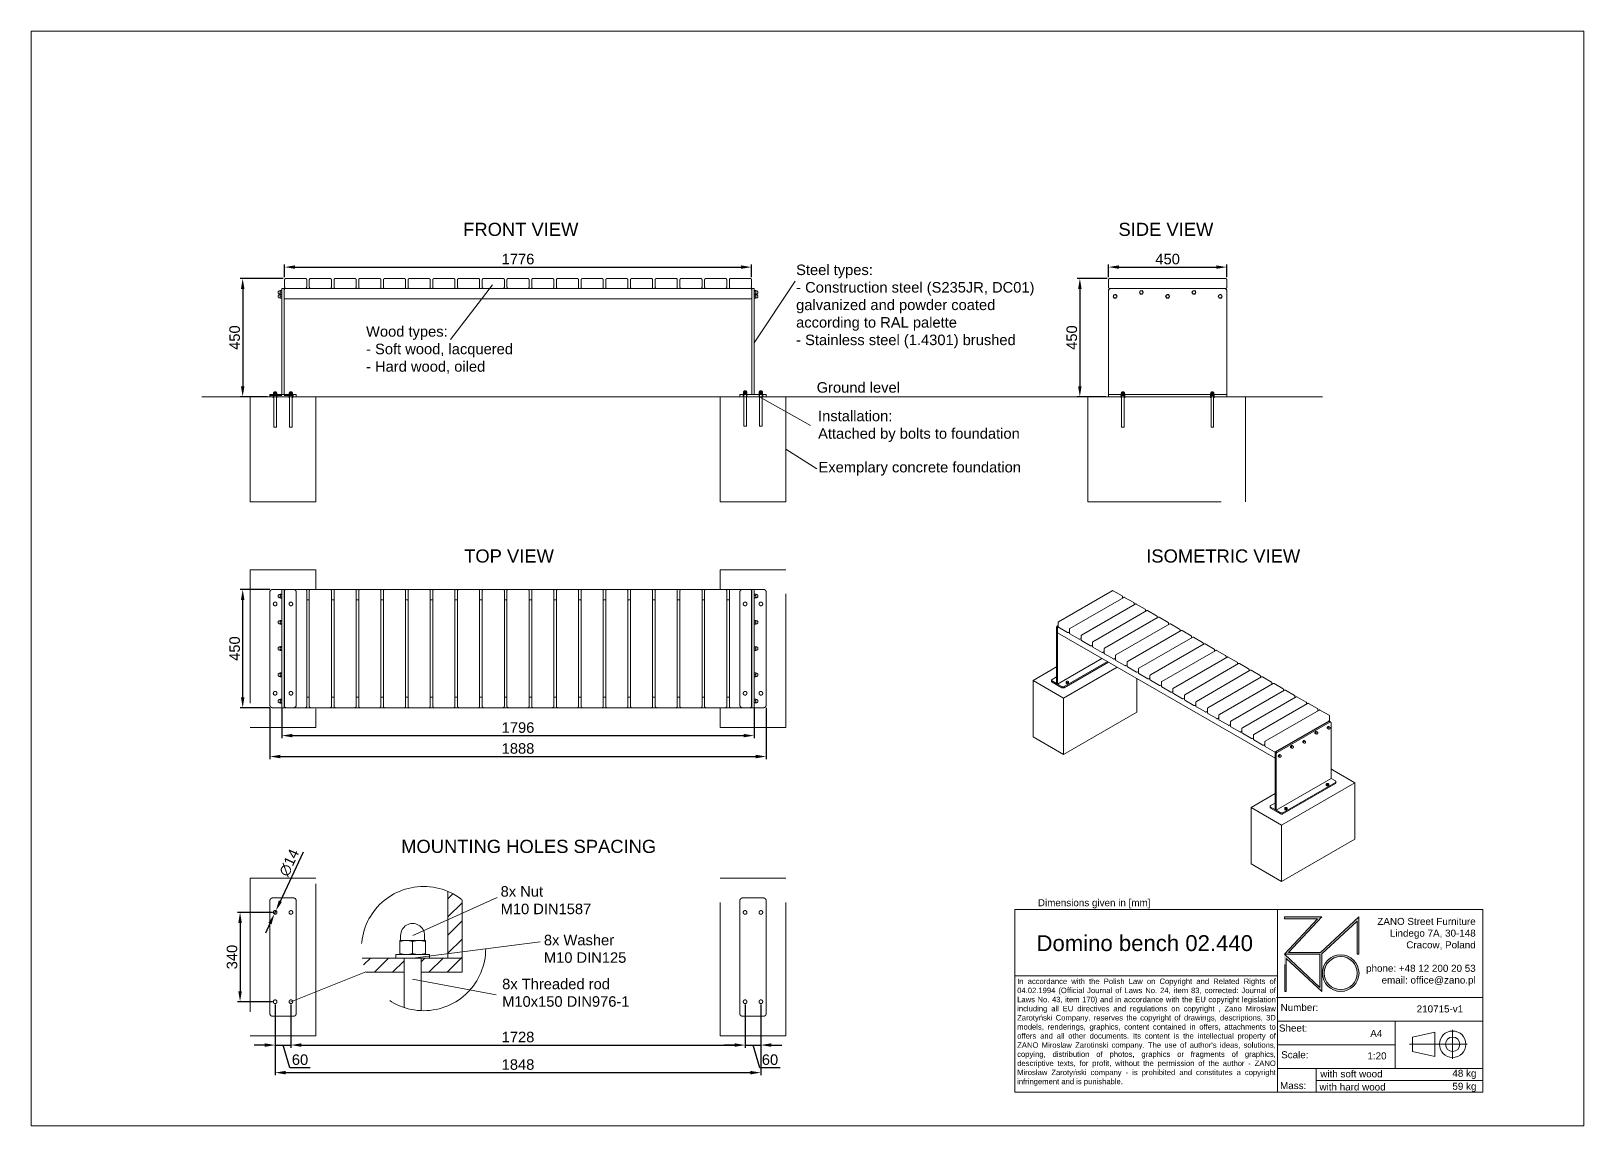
# Paper-space layout 'Layout1' of a CAD drawing. Header units: millimetres. Extents: x -15 to 281, y -7 to 201.
# The model-space entities are those that its viewports show. They can reach past a viewport. Long polylines and large blocks are cut down to what shows.
import ezdxf

# ---------------------------------------------------------------- set-up
doc = ezdxf.new("R2010")
doc.units = ezdxf.units.MM
doc.linetypes.add('HIDDEN', pattern=[1.905, 1.27, -0.635])
for name, color, linetype, lineweight in [('ZANO_O', 10, 'Continuous', 0), ('ZANO_R', 7, 'Continuous', 0), ('ZANO_R_przerywana', 7, 'HIDDEN', 0), ('ZANO_W', 1, 'Continuous', 0)]:
    doc.layers.add(name, color=color, linetype=linetype, lineweight=lineweight)
doc.layers.add('ZANO_P', color=7, linetype='Continuous', lineweight=0, true_color=0xffffff)
doc.styles.add('Arial', font='arial.ttf')
doc.styles.get("Standard").update_dxf_attribs({"font": 'ARIALUNI.TTF'})
doc.dimstyles.new('pl i ang', dxfattribs={"dimtxt": 50, "dimasz": 50, "dimexe": 1.25, "dimexo": 0.625, "dimgap": 10, "dimtad": 1, "dimtoh": 1, "dimtxsty": 'Standard', "dimcen": 2.5, "dimclrd": 1, "dimclre": 1, "dimclrt": 1, "dimadec": 0, "dimazin": 0, "dimtfac": 1, "dimtmove": 0, "dimatfit": 3, "dimfxl": 1, "dimarcsym": 1})

psp = doc.layouts.get("Layout1")

# ---------------------------------------------------------------- texts
at = {"layer": 'ZANO_O', "attachment_point": 1, "style": 'Arial'}
for s, insert, char_height, width in [('FRONT VIEW', (67.33, 164.73), 2.5, 27.6046), ('SIDE VIEW', (191.99, 164.73), 2.5, 22.2681), ('\\pxql;Steel types:\\P- Construction steel (S235JR, DC01)\\Pgalvanized and powder coated\\Paccording to RAL palette\\P- Stainless steel (1.4301) brushed', (130.67, 156.78), 2, 54.5279), ('\\pxql;Wood types:\\P- Soft wood, lacquered\\P- Hard wood, oiled', (48.86, 145.05), 2, 31.0602), ('Ground level', (134.58, 134.39), 2, 19.6442), ('\\pxql;Installation:\\PAttached by bolts to foundation', (134.85, 128.96), 2, 43.6982), ('\\pxql;Exemplary concrete foundation', (134.93, 119.22), 2, 40.9408), ('TOP VIEW', (67.52, 102.56), 2.5, 24.0457), ('ISOMETRIC VIEW', (197.27, 102.56), 2.5, 32.1424), ('MOUNTING HOLES SPACING', (55.54, 47.29), 2.5, 51.246), ('8x Nut \\PM10 DIN1587', (74.46, 38.47), 2, 30.8338), ('8x Washer \\PM10 DIN125', (82.69, 29.21), 2, 33.1797), ('8x Threaded rod \\PM10x150 DIN976-1', (74.75, 20.85), 2, 27.1206)]:
    psp.add_mtext(s, dxfattribs=dict(at, insert=insert, char_height=char_height, width=width))
at = {"layer": 'ZANO_R', "attachment_point": 1, "style": 'Arial'}
for s, insert, char_height, width in [('Dimensions given in [mm]', (176.66, 35.99), 1.3388, 1792.8014), ('\\pxqr;ZANO Street Furniture\\PLindego 7A, 30-148\\PCracow, Poland\\P\\Pphone: +48 12 200 20 53\\Pemail: office@zano.pl', (227.66, 32.43), 1.3388, 32.2827), ("\\pxqj;In accordance with the Polish Law on Copyright and Related Rights of 04.02.1994 (Official Journal of Laws No. 24, item 83, corrected: Journal of Laws No. 43, item 170) and in accordance with the EU copyright legislation including all EU directives and regulations on copyright , Zano Mirosław Zarotyński Company, reserves the copyright of drawings, descriptions, 3D models, renderings, graphics, content contained in offers, attachments to offers and all other documents. Its content is the intellectual property of ZANO Miroslaw Zarotinski company. The use of author's ideas, solutions, copying, distribution of photos, graphics or fragments of graphics, descriptive texts, for profit, without the permission of the author - ZANO Mirosław Zarotyński company - is prohibited and constitutes a copyright infringement and is punishable.", (172.72, 20.88), 1.04, 49.0591), ('Number:', (222.83, 16.06), 1.339, 254.3232), ('210715-v1', (248.72, 15.77), 1.339, 11.9104), ('Sheet:', (222.52, 12.13), 1.339, 254.3232), ('A4', (239.89, 11.1), 1.339, 254.3232), ('Scale:', (222.94, 7.05), 1.339, 254.3232), ('1:20', (239.35, 6.83), 1.339, 5.274), ('with soft wood', (230.38, 3.41), 1.3388, 22.26), ('48 kg', (255.51, 3.52), 1.339, 5.8209), ('Mass:', (222.73, 1.18), 1.339, 254.3232), ('with hard wood', (230.23, 0.92), 1.3388, 23.7092), ('59 kg', (255.51, 1.05), 1.339, 5.8209)]:
    psp.add_mtext(s, dxfattribs=dict(at, insert=insert, char_height=char_height, width=width))
at = {"layer": 'ZANO_R', "color": 1, "insert": (176.4, 29.13), "char_height": 3.0126, "width": 44.3227, "attachment_point": 1, "style": 'Arial'}
psp.add_mtext('\\pxql;{\\C256;Domino bench 02.440^I}', dxfattribs=at)

msp = doc.modelspace()

# ---------------------------------------------------------------- blocks, each defined once
blk = doc.blocks.new('*D444')
at = {"layer": 'ZANO_W', "color": 1, "lineweight": -2}
for p, q in [((158.3, 2475.9), (-6.2, 2475.9)), ((3.8, 2435.9), (3.8, 2065.9)), ((97.3, 2025.9), (-6.2, 2025.9))]:
    blk.add_line(p, q, dxfattribs=at)
at = {"layer": 'ZANO_W', "color": 1}
for points in [[(10.5, 2435.9), (-2.9, 2435.9), (3.8, 2475.9)], [(-2.9, 2065.9), (10.5, 2065.9), (3.8, 2025.9)]]:
    blk.add_solid(points, dxfattribs=at)
at = {"layer": 'ZANO_W', "color": 1, "insert": (-26.6, 2250.9), "char_height": 40, "attachment_point": 5, "rotation": 90, "style": 'Arial'}
blk.add_mtext('450', dxfattribs=at)
blk = doc.blocks.new('*D445')
at = {"layer": 'ZANO_W', "color": 1, "lineweight": -2}
for p, q in [((107.3, 842), (107.3, 646)), ((1995.3, 842), (1995.3, 646)), ((147.3, 656), (1955.3, 656))]:
    blk.add_line(p, q, dxfattribs=at)
at = {"layer": 'ZANO_W', "color": 1}
for points in [[(147.3, 662.7), (147.3, 649.4), (107.3, 656)], [(1955.3, 649.4), (1955.3, 662.7), (1995.3, 656)]]:
    blk.add_solid(points, dxfattribs=at)
at = {"layer": 'ZANO_W', "color": 1, "insert": (1051.3, 686.5), "char_height": 40, "attachment_point": 5, "style": 'Arial'}
blk.add_mtext('1888', dxfattribs=at)
blk = doc.blocks.new('*D446')
at = {"layer": 'ZANO_W', "color": 1, "lineweight": -2}
for p, q in [((153.3, 842), (153.3, 725.7)), ((1949.3, 842), (1949.3, 725.7)), ((193.3, 735.7), (1909.3, 735.7))]:
    blk.add_line(p, q, dxfattribs=at)
at = {"layer": 'ZANO_W', "color": 1}
for points in [[(193.3, 742.4), (193.3, 729.1), (153.3, 735.7)], [(1909.3, 729.1), (1909.3, 742.4), (1949.3, 735.7)]]:
    blk.add_solid(points, dxfattribs=at)
at = {"layer": 'ZANO_W', "color": 1, "insert": (1051.3, 766.1), "char_height": 40, "attachment_point": 5, "style": 'Arial'}
blk.add_mtext('1796', dxfattribs=at)
blk = doc.blocks.new('*D447')
at = {"layer": 'ZANO_W', "color": 1, "lineweight": -2}
for p, q in [((106.5, 1292), (-6.2, 1292)), ((3.8, 882), (3.8, 1252)), ((107.3, 842), (-6.2, 842))]:
    blk.add_line(p, q, dxfattribs=at)
at = {"layer": 'ZANO_W', "color": 1}
for points in [[(10.5, 1252), (-2.9, 1252), (3.8, 1292)], [(-2.9, 882), (10.5, 882), (3.8, 842)]]:
    blk.add_solid(points, dxfattribs=at)
at = {"layer": 'ZANO_W', "color": 1, "insert": (-26.6, 1067), "char_height": 40, "attachment_point": 5, "rotation": 90, "style": 'Arial'}
blk.add_mtext('450', dxfattribs=at)
blk = doc.blocks.new('*D448')
at = {"layer": 'ZANO_W', "color": 1, "lineweight": -2}
for p, q in [((147.2, 105.3), (234.9, 293.2)), ((124.3, 56.3), (130.3, 69)), ((107.4, 20.1), (90.5, -16.2))]:
    blk.add_line(p, q, dxfattribs=at)
at = {"layer": 'ZANO_W', "color": 1}
for points in [[(141.1, 108.1), (153.2, 102.5), (130.3, 69)], [(113.5, 17.3), (101.4, 22.9), (124.3, 56.3)]]:
    blk.add_solid(points, dxfattribs=at)
at = {"layer": 'ZANO_W', "color": 1, "insert": (180.8, 251.9), "char_height": 40, "attachment_point": 5, "rotation": 64.98218, "style": 'Arial'}
blk.add_mtext('∅14', dxfattribs=at)
blk = doc.blocks.new('*D449')
at = {"layer": 'ZANO_W', "color": 1, "lineweight": -2}
for p, q in [((3292.8, 2475.9), (3178.8, 2475.9)), ((3188.8, 2435.9), (3188.8, 2065.9)), ((3287.8, 2025.9), (3178.8, 2025.9))]:
    blk.add_line(p, q, dxfattribs=at)
at = {"layer": 'ZANO_W', "color": 1}
for points in [[(3195.4, 2435.9), (3182.1, 2435.9), (3188.8, 2475.9)], [(3182.1, 2065.9), (3195.4, 2065.9), (3188.8, 2025.9)]]:
    blk.add_solid(points, dxfattribs=at)
at = {"layer": 'ZANO_W', "color": 1, "insert": (3158.3, 2250.9), "char_height": 40, "attachment_point": 5, "rotation": 90, "style": 'Arial'}
blk.add_mtext('450', dxfattribs=at)
blk = doc.blocks.new('*D450')
at = {"layer": 'ZANO_W', "color": 1, "lineweight": -2}
for p, q in [((3297.8, 2480.9), (3297.8, 2529.2)), ((3337.8, 2519.2), (3707.8, 2519.2)), ((3747.8, 2480.9), (3747.8, 2529.2))]:
    blk.add_line(p, q, dxfattribs=at)
at = {"layer": 'ZANO_W', "color": 1}
for points in [[(3337.8, 2525.8), (3337.8, 2512.5), (3297.8, 2519.2)], [(3707.8, 2512.5), (3707.8, 2525.8), (3747.8, 2519.2)]]:
    blk.add_solid(points, dxfattribs=at)
at = {"layer": 'ZANO_W', "color": 1, "insert": (3522.8, 2549.6), "char_height": 40, "attachment_point": 5, "style": 'Arial'}
blk.add_mtext('450', dxfattribs=at)
blk = doc.blocks.new('*D451')
at = {"layer": 'ZANO_W', "color": 1, "lineweight": -2}
for p, q in [((163.3, 2480.9), (163.3, 2529.2)), ((203.3, 2519.2), (1899.3, 2519.2)), ((1939.3, 2481), (1939.3, 2529.2))]:
    blk.add_line(p, q, dxfattribs=at)
at = {"layer": 'ZANO_W', "color": 1}
for points in [[(203.3, 2525.8), (203.3, 2512.5), (163.3, 2519.2)], [(1899.3, 2512.5), (1899.3, 2525.8), (1939.3, 2519.2)]]:
    blk.add_solid(points, dxfattribs=at)
at = {"layer": 'ZANO_W', "color": 1, "insert": (1051.3, 2549.6), "char_height": 40, "attachment_point": 5, "style": 'Arial'}
blk.add_mtext('1776', dxfattribs=at)
blk = doc.blocks.new('*D452')
at = {"layer": 'ZANO_W', "color": 1, "lineweight": -2}
for p, q in [((117.3, 62.7), (-16.2, 62.7)), ((-6.2, 22.7), (-6.2, -237.3)), ((117.3, -277.3), (-16.2, -277.3))]:
    blk.add_line(p, q, dxfattribs=at)
at = {"layer": 'ZANO_W', "color": 1}
for points in [[(0.5, 22.7), (-12.9, 22.7), (-6.2, 62.7)], [(-12.9, -237.3), (0.5, -237.3), (-6.2, -277.3)]]:
    blk.add_solid(points, dxfattribs=at)
at = {"layer": 'ZANO_W', "color": 1, "insert": (-36.6, -107.3), "char_height": 40, "attachment_point": 5, "rotation": 90, "style": 'Arial'}
blk.add_mtext('340', dxfattribs=at)
blk = doc.blocks.new('*D453')
at = {"layer": 'ZANO_W', "color": 1, "lineweight": -2}
for p, q in [((127.3, -287.3), (127.3, -452.3)), ((187.3, -287.3), (187.3, -452.3)), ((87.3, -442.3), (47.3, -442.3)), ((127.3, -442.3), (187.3, -442.3)), ((183.2, -528.5), (157.3, -442.3)), ((227.3, -442.3), (267.3, -442.3)), ((260.6, -528.5), (183.2, -528.5))]:
    blk.add_line(p, q, dxfattribs=at)
at = {"layer": 'ZANO_W', "color": 1}
for points in [[(87.3, -448.9), (87.3, -435.6), (127.3, -442.3)], [(227.3, -435.6), (227.3, -448.9), (187.3, -442.3)]]:
    blk.add_solid(points, dxfattribs=at)
at = {"layer": 'ZANO_W', "color": 1, "insert": (221.9, -498.1), "char_height": 40, "attachment_point": 5, "style": 'Arial'}
blk.add_mtext('60', dxfattribs=at)
blk = doc.blocks.new('*D454')
at = {"layer": 'ZANO_W', "color": 1, "lineweight": -2}
for p, q in [((187.3, -287.3), (187.3, -452.3)), ((1915.3, -287.3), (1915.3, -452.3)), ((227.3, -442.3), (1875.3, -442.3))]:
    blk.add_line(p, q, dxfattribs=at)
at = {"layer": 'ZANO_W', "color": 1}
for points in [[(227.3, -435.6), (227.3, -448.9), (187.3, -442.3)], [(1875.3, -448.9), (1875.3, -435.6), (1915.3, -442.3)]]:
    blk.add_solid(points, dxfattribs=at)
at = {"layer": 'ZANO_W', "color": 1, "insert": (1051.3, -411.8), "char_height": 40, "attachment_point": 5, "style": 'Arial'}
blk.add_mtext('1728', dxfattribs=at)
blk = doc.blocks.new('*D455')
at = {"layer": 'ZANO_W', "color": 1, "lineweight": -2}
for p, q in [((1915.3, -287.3), (1915.3, -452.3)), ((1975.3, -287.3), (1975.3, -452.3)), ((1875.3, -442.3), (1835.3, -442.3)), ((1915.3, -442.3), (1975.3, -442.3)), ((1971.2, -528.5), (1945.3, -442.3)), ((2015.3, -442.3), (2055.3, -442.3)), ((2048.6, -528.5), (1971.2, -528.5))]:
    blk.add_line(p, q, dxfattribs=at)
at = {"layer": 'ZANO_W', "color": 1}
for points in [[(1875.3, -448.9), (1875.3, -435.6), (1915.3, -442.3)], [(2015.3, -435.6), (2015.3, -448.9), (1975.3, -442.3)]]:
    blk.add_solid(points, dxfattribs=at)
at = {"layer": 'ZANO_W', "color": 1, "insert": (2009.9, -498.1), "char_height": 40, "attachment_point": 5, "style": 'Arial'}
blk.add_mtext('60', dxfattribs=at)
blk = doc.blocks.new('*D456')
at = {"layer": 'ZANO_W', "color": 1, "lineweight": -2}
for p, q in [((127.3, -287.3), (127.3, -557.2)), ((1975.3, -287.3), (1975.3, -557.2)), ((167.3, -547.2), (1935.3, -547.2))]:
    blk.add_line(p, q, dxfattribs=at)
at = {"layer": 'ZANO_W', "color": 1}
for points in [[(167.3, -540.5), (167.3, -553.8), (127.3, -547.2)], [(1935.3, -553.8), (1935.3, -540.5), (1975.3, -547.2)]]:
    blk.add_solid(points, dxfattribs=at)
at = {"layer": 'ZANO_W', "color": 1, "insert": (1051.3, -516.7), "char_height": 40, "attachment_point": 5, "style": 'Arial'}
blk.add_mtext('1848', dxfattribs=at)

# ---------------------------------------------------------------- dimensions: what is measured, and where the dimension line sits
at = {"layer": 'ZANO_W'}
for base, p1, p2, picture, middle in [((1939.3, 2519.2), (163.3, 2470.9), (1939.3, 2471), '*D451', (1051.3, 2549.6)), ((3747.8, 2519.2), (3297.8, 2470.9), (3747.8, 2470.9), '*D450', (3522.8, 2549.6)), ((1995.3, 656), (107.3, 852), (1995.3, 852), '*D445', (1051.3, 686.5)), ((1949.3, 735.7), (153.3, 852), (1949.3, 852), '*D446', (1051.3, 766.1)), ((187.3, -442.3), (127.3, -277.3), (187.3, -277.3), '*D453', (193.2, -498.1)), ((1975.3, -547.2), (127.3, -277.3), (1975.3, -277.3), '*D456', (1051.3, -516.7)), ((1915.3, -442.3), (187.3, -277.3), (1915.3, -277.3), '*D454', (1051.3, -411.8)), ((1975.3, -442.3), (1915.3, -277.3), (1975.3, -277.3), '*D455', (1981.2, -498.1))]:
    dim = msp.add_linear_dim(base=base, p1=p1, p2=p2, dimstyle='pl i ang', override={"dimtxt": 40, "dimasz": 40, "dimexe": 10, "dimexo": 10, "dimtoh": 0, "dimdec": 0, "dimtxsty": 'Arial', "dimtdec": 0, "dimtmove": 1}, dxfattribs=at)
    dim.commit()
    dim.dimension.update_dxf_attribs({"geometry": picture, "text_midpoint": middle})
for base, p1, p2, picture, middle in [((3.8, 2025.9), (168.3, 2475.9), (107.3, 2025.9), '*D444', (-26.6, 2250.9)), ((3188.8, 2025.9), (3302.8, 2475.9), (3297.8, 2025.9), '*D449', (3158.3, 2250.9)), ((3.8, 1292), (117.3, 842), (116.5, 1292), '*D447', (-26.6, 1067)), ((-6.2, -277.3), (127.3, 62.7), (127.3, -277.3), '*D452', (-36.6, -107.3))]:
    dim = msp.add_linear_dim(base=base, p1=p1, p2=p2, angle=90, dimstyle='pl i ang', override={"dimtxt": 40, "dimasz": 40, "dimexe": 10, "dimexo": 10, "dimtoh": 0, "dimdec": 0, "dimtxsty": 'Arial', "dimtdec": 0, "dimtmove": 1}, dxfattribs=at)
    dim.commit()
    dim.dimension.update_dxf_attribs({"geometry": picture, "text_midpoint": middle})
dim = msp.add_diameter_dim_2p(p1=(124.3, 56.3), p2=(130.3, 69), dimstyle='pl i ang', override={"dimtxt": 40, "dimasz": 40, "dimexe": 10, "dimexo": 10, "dimtoh": 0, "dimdec": 0, "dimtxsty": 'Arial', "dimtdec": 0, "dimtmove": 1}, dxfattribs=at)
dim.commit()
dim.dimension.update_dxf_attribs({"geometry": '*D448', "text_midpoint": (209.4, 238.5), "dimtype": 163})

# ---------------------------------------------------------------- linework, layer by layer
at = {"layer": 'ZANO_R'}
for p, q in [((138.3, 2423.5), (138.4, 2423.7)), ((138.3, 2423.3), (138.3, 2423.5)), ((138.3, 2423.1), (138.3, 2423.3)), ((138.3, 2422.9), (138.3, 2423.1)), ((138.3, 2422.6), (138.3, 2422.9)), ((138.3, 2422.4), (138.3, 2422.6)), ((138.3, 2422.2), (138.3, 2422.4)), ((138.4, 2424.1), (138.5, 2424.3)), ((138.4, 2423.9), (138.4, 2424.1)), ((138.4, 2423.7), (138.4, 2423.9)), ((138.5, 2424.5), (138.6, 2424.7)), ((138.5, 2424.3), (138.5, 2424.5)), ((138.6, 2424.7), (138.7, 2424.9)), ((138.7, 2425.1), (138.8, 2425.3)), ((138.7, 2424.9), (138.7, 2425.1)), ((138.8, 2425.3), (138.9, 2425.5)), ((138.9, 2425.5), (139, 2425.7)), ((139, 2425.7), (139.1, 2425.9)), ((139.1, 2425.9), (139.2, 2426.1)), ((139.2, 2426.1), (139.3, 2426.3)), ((139.3, 2426.3), (139.4, 2426.5)), ((139.4, 2426.5), (139.6, 2426.6)), ((139.6, 2426.6), (139.7, 2426.8)), ((139.7, 2426.8), (139.8, 2427)), ((139.8, 2427), (140, 2427.1)), ((140, 2427.1), (140.1, 2427.3)), ((140.1, 2427.3), (140.3, 2427.4)), ((140.3, 2427.4), (140.4, 2427.6)), ((140.4, 2427.6), (140.6, 2427.7)), ((140.6, 2427.7), (140.8, 2427.8)), ((140.8, 2427.8), (141, 2428)), ((141, 2428), (141.1, 2428.1)), ((141.1, 2428.1), (141.3, 2428.2)), ((141.3, 2428.2), (141.5, 2428.3)), ((141.5, 2428.3), (141.7, 2428.4)), ((141.7, 2428.4), (141.9, 2428.5)), ((141.9, 2428.5), (142.1, 2428.6)), ((142.1, 2428.6), (142.3, 2428.7)), ((142.3, 2428.7), (142.5, 2428.7)), ((142.5, 2428.7), (142.7, 2428.8)), ((142.7, 2428.8), (142.9, 2428.9)), ((142.9, 2428.9), (143.1, 2428.9)), ((143.1, 2428.9), (143.3, 2429)), ((143.3, 2429), (143.5, 2429)), ((143.5, 2429), (143.7, 2429)), ((143.7, 2429), (143.9, 2429.1)), ((143.9, 2429.1), (144.1, 2429.1)), ((144.1, 2429.1), (144.3, 2429.1)), ((144.3, 2429.1), (144.6, 2429.1)), ((144.6, 2429.1), (146.7, 2429.1)), ((146.7, 2429.1), (146.7, 2429.1)), ((146.7, 2429.1), (146.7, 2429.1)), ((146.7, 2429.1), (146.7, 2429.1)), ((146.7, 2429.1), (146.7, 2429.1)), ((146.7, 2429.1), (146.7, 2429.1)), ((146.7, 2429.1), (146.7, 2429.1)), ((146.7, 2429.1), (146.7, 2429.1)), ((146.7, 2429.1), (146.7, 2429.1)), ((146.7, 2429.1), (146.7, 2429.1)), ((146.7, 2429.1), (146.7, 2429.1)), ((146.7, 2429.1), (146.7, 2429.1)), ((146.7, 2429.1), (146.7, 2429.1)), ((146.7, 2429.1), (146.7, 2429.1)), ((146.7, 2429.1), (146.7, 2429.1)), ((146.7, 2429.1), (146.7, 2429.1)), ((146.7, 2429.1), (146.7, 2429.1)), ((146.7, 2429.1), (146.7, 2429.1)), ((147.4, 2429.5), (146.8, 2429.4)), ((146.8, 2429.4), (146.8, 2429.4)), ((146.8, 2429.4), (146.8, 2429.4)), ((146.8, 2429.4), (146.8, 2429.4)), ((146.8, 2429.4), (146.8, 2429.4)), ((146.8, 2429.4), (146.8, 2429.3)), ((146.8, 2429.4), (146.8, 2429.4)), ((146.8, 2429.3), (146.8, 2429.3)), ((146.8, 2429.3), (146.8, 2429.2)), ((146.8, 2429.2), (146.8, 2428.6)), ((146.8, 2429.1), (146.8, 2429.2)), ((146.8, 2429.2), (146.8, 2429.2)), ((146.8, 2429.2), (146.8, 2429.2)), ((146.8, 2429.2), (146.8, 2429.2)), ((146.8, 2429.2), (146.8, 2429.2)), ((146.8, 2429.2), (146.8, 2429.2)), ((146.8, 2429.2), (146.8, 2429.2)), ((146.8, 2429.2), (146.8, 2429.2)), ((146.8, 2429.2), (146.8, 2429.2)), ((146.8, 2429.2), (146.8, 2429.2)), ((146.8, 2429.2), (146.8, 2429.2)), ((146.8, 2429.2), (146.8, 2429.2)), ((146.8, 2429.2), (146.8, 2429.2)), ((146.8, 2429.2), (146.8, 2429.2)), ((146.8, 2429.2), (146.8, 2429.2)), ((146.8, 2429.2), (146.8, 2429.2)), ((146.7, 2429.1), (146.8, 2429.1)), ((146.8, 2429.1), (146.8, 2429.1)), ((146.8, 2429.1), (146.8, 2429.1)), ((146.8, 2429.1), (146.8, 2429.1)), ((146.8, 2429.1), (146.8, 2429.1)), ((146.8, 2429.1), (146.8, 2429.1)), ((146.8, 2429.1), (146.8, 2429.1)), ((146.8, 2429.1), (146.8, 2429.1)), ((146.8, 2428.6), (146.8, 2426.4)), ((146.8, 2427), (146.9, 2427.3)), ((146.8, 2426.7), (146.8, 2427)), ((146.8, 2426.3), (146.8, 2426.7)), ((146.8, 2426), (146.8, 2426.3)), ((146.8, 2426.2), (146.8, 2419.9)), ((146.8, 2425.7), (146.8, 2426)), ((146.9, 2425.4), (146.8, 2425.7)), ((146.9, 2427.6), (147, 2427.9)), ((146.9, 2427.3), (146.9, 2427.6)), ((146.9, 2425), (146.9, 2425.4)), ((147, 2424.7), (146.9, 2425)), ((147, 2428.3), (147.1, 2428.6)), ((147, 2427.9), (147, 2428.3)), ((147, 2424.4), (147, 2424.7)), ((147.1, 2424.1), (147, 2424.4)), ((147.1, 2428.6), (147.2, 2428.9)), ((147.2, 2423.8), (147.1, 2424.1)), ((147.1, 2422.2), (147.2, 2422.5)), ((147.2, 2428.9), (147.3, 2429.2)), ((147.3, 2423.5), (147.2, 2423.8)), ((147.2, 2422.5), (147.3, 2422.8)), ((147.3, 2429.2), (147.4, 2429.5)), ((147.4, 2423.2), (147.3, 2423.5)), ((147.3, 2422.8), (147.4, 2423.2)), ((152.7, 2429.5), (147.4, 2429.5)), ((147.4, 2423.2), (152.7, 2423.2)), ((153.3, 2429.4), (152.7, 2429.5)), ((152.8, 2429.2), (152.7, 2429.5)), ((152.7, 2423.2), (152.8, 2423.5)), ((152.7, 2423.2), (152.8, 2422.8)), ((152.9, 2428.9), (152.8, 2429.2)), ((152.8, 2423.5), (152.9, 2423.8)), ((152.8, 2422.8), (152.9, 2422.5)), ((153, 2428.6), (152.9, 2428.9)), ((152.9, 2423.8), (153, 2424.1)), ((152.9, 2422.5), (153, 2422.1)), ((153.1, 2428.3), (153, 2428.6)), ((153, 2424.1), (153.1, 2424.4)), ((153.1, 2427.9), (153.1, 2428.3)), ((153.2, 2427.6), (153.1, 2427.9)), ((153.1, 2424.7), (153.2, 2425)), ((153.1, 2424.4), (153.1, 2424.7)), ((153.2, 2427.3), (153.2, 2427.6)), ((153.3, 2427), (153.2, 2427.3)), ((153.2, 2425.4), (153.3, 2425.7)), ((153.2, 2425), (153.2, 2425.4)), ((161.3, 2437.9), (153.3, 2437.9)), ((153.3, 2437.9), (153.3, 2427.9)), ((153.3, 2429.4), (153.3, 2429.4)), ((153.3, 2033.9), (153.3, 2427.9)), ((153.3, 2426.7), (153.3, 2427)), ((153.3, 2426.3), (153.3, 2426.7)), ((153.3, 2426), (153.3, 2426.3)), ((153.3, 2425.7), (153.3, 2426)), ((161.3, 2437.9), (161.3, 2430.3)), ((162, 2432.4), (161.3, 2430.3)), ((161.3, 2431), (161.4, 2431.3)), ((161.3, 2430.8), (161.3, 2431)), ((161.3, 2430.6), (161.3, 2430.8)), ((161.3, 2430.4), (161.3, 2430.6)), ((161.3, 2430.4), (161.3, 2430.4)), ((161.3, 2430.3), (161.3, 2427.9)), ((161.3, 2427.9), (161.3, 2033.9)), ((161.4, 2431.5), (161.4, 2431.7)), ((161.4, 2431.3), (161.4, 2431.5)), ((161.5, 2432), (161.6, 2432.2)), ((161.4, 2431.7), (161.5, 2432)), ((161.6, 2432.5), (161.7, 2432.7)), ((161.6, 2432.2), (161.6, 2432.5)), ((161.7, 2432.7), (161.8, 2432.9)), ((161.8, 2432.9), (161.9, 2433.2)), ((161.9, 2433.2), (162, 2433.4)), ((162.5, 2433.9), (162, 2432.4)), ((162, 2433.4), (162.1, 2433.6)), ((162.1, 2433.6), (162.2, 2433.8)), ((162.2, 2433.8), (162.3, 2434.1)), ((162.3, 2434.1), (162.4, 2434.3)), ((162.4, 2434.3), (162.6, 2434.5)), ((162.7, 2434.5), (162.5, 2433.9)), ((162.6, 2434.5), (162.7, 2434.7)), ((162.9, 2435.1), (162.7, 2434.5)), ((163.1, 2435.6), (162.9, 2435.1)), ((163.2, 2435.9), (163.1, 2435.6)), ((163.3, 2436.1), (163.2, 2435.9)), ((163.3, 2471.4), (163.4, 2471.5)), ((163.3, 2471.2), (163.3, 2471.4)), ((163.3, 2471), (163.3, 2471.2)), ((163.3, 2470.9), (163.3, 2471)), ((163.3, 2442.9), (163.3, 2470.9)), ((163.3, 2442.9), (163.3, 2442.7)), ((163.3, 2442.7), (163.3, 2442.5)), ((163.3, 2442.5), (163.3, 2442.3)), ((163.3, 2442.3), (163.4, 2442.2)), ((163.4, 2436.3), (163.3, 2436.1)), ((163.4, 2472), (163.5, 2472.2)), ((163.4, 2471.9), (163.4, 2472)), ((163.4, 2471.7), (163.4, 2471.9)), ((163.4, 2471.5), (163.4, 2471.7)), ((163.4, 2442.2), (163.4, 2442)), ((163.4, 2442), (163.4, 2441.8)), ((163.4, 2441.8), (163.4, 2441.7)), ((163.4, 2441.7), (163.5, 2441.5)), ((163.5, 2436.5), (163.4, 2436.3)), ((163.5, 2472.4), (163.6, 2472.5)), ((163.5, 2472.2), (163.5, 2472.4)), ((163.5, 2441.5), (163.5, 2441.3)), ((163.5, 2441.3), (163.6, 2441.2)), ((163.6, 2436.7), (163.5, 2436.5)), ((163.6, 2472.5), (163.7, 2472.7)), ((163.6, 2441.2), (163.7, 2441)), ((163.7, 2436.9), (163.6, 2436.7)), ((163.7, 2472.8), (163.8, 2473)), ((163.7, 2472.7), (163.7, 2472.8)), ((163.7, 2441), (163.7, 2440.9)), ((163.7, 2440.9), (163.8, 2440.7)), ((163.8, 2437), (163.7, 2436.9)), ((163.8, 2473), (163.9, 2473.2)), ((163.8, 2440.7), (163.9, 2440.6)), ((163.9, 2437.1), (163.8, 2437)), ((163.9, 2473.3), (164, 2473.5)), ((163.9, 2473.2), (163.9, 2473.3)), ((163.9, 2440.6), (163.9, 2440.4)), ((163.9, 2440.4), (164, 2440.3)), ((164, 2437.2), (163.9, 2437.2)), ((163.9, 2437.2), (163.9, 2437.1)), ((164, 2473.5), (164.1, 2473.6)), ((164, 2440.3), (164.1, 2440.1)), ((164.1, 2437.4), (164, 2437.3)), ((164, 2437.3), (164, 2437.2)), ((164.1, 2473.6), (164.2, 2473.7)), ((164.1, 2440.1), (164.2, 2440)), ((164.2, 2437.5), (164.1, 2437.4)), ((164.1, 2437.4), (164.1, 2437.4)), ((164.2, 2473.7), (164.3, 2473.9)), ((164.2, 2440), (164.3, 2439.8)), ((164.3, 2437.6), (164.2, 2437.5)), ((164.2, 2437.5), (164.2, 2437.5)), ((164.3, 2473.9), (164.4, 2474)), ((164.3, 2439.8), (164.4, 2439.7)), ((164.4, 2437.6), (164.3, 2437.6)), ((164.3, 2437.6), (164.3, 2437.6)), ((164.3, 2437.6), (164.3, 2437.6)), ((164.3, 2437.6), (164.3, 2437.6)), ((164.4, 2474), (164.5, 2474.1)), ((164.4, 2439.7), (164.5, 2439.6)), ((164.5, 2437.7), (164.4, 2437.7)), ((164.4, 2437.7), (164.4, 2437.7)), ((164.4, 2437.7), (164.4, 2437.7)), ((164.4, 2437.7), (164.4, 2437.6)), ((164.5, 2474.1), (164.7, 2474.3)), ((164.5, 2439.6), (164.7, 2439.4)), ((164.6, 2437.8), (164.5, 2437.8)), ((164.5, 2437.8), (164.5, 2437.8)), ((164.5, 2437.8), (164.5, 2437.7)), ((164.5, 2437.7), (164.5, 2437.7)), ((164.5, 2437.7), (164.5, 2437.7)), ((164.7, 2437.8), (164.6, 2437.8)), ((164.6, 2437.8), (164.6, 2437.8)), ((164.6, 2437.8), (164.6, 2437.8)), ((164.6, 2437.8), (164.6, 2437.8)), ((164.7, 2474.3), (164.8, 2474.4)), ((164.7, 2439.4), (164.8, 2439.3)), ((164.8, 2437.8), (164.7, 2437.8)), ((164.7, 2437.8), (164.7, 2437.8)), ((164.7, 2437.8), (164.7, 2437.8)), ((164.7, 2437.8), (164.7, 2437.8)), ((164.7, 2437.8), (164.7, 2437.8)), ((164.8, 2474.4), (164.9, 2474.5)), ((164.8, 2439.3), (164.9, 2439.2)), ((164.9, 2437.9), (164.8, 2437.9)), ((164.8, 2437.9), (164.8, 2437.9)), ((164.8, 2437.9), (164.8, 2437.8)), ((164.8, 2437.8), (164.8, 2437.8)), ((164.9, 2474.5), (165, 2474.6)), ((164.9, 2439.2), (165, 2439.1)), ((164.9, 2437.9), (164.9, 2437.9)), ((164.9, 2437.9), (164.9, 2437.9)), ((168.2, 2437.9), (164.9, 2437.9)), ((165, 2474.6), (165.1, 2474.7)), ((165, 2439.1), (165.1, 2439)), ((165.1, 2474.7), (165.3, 2474.8)), ((165.1, 2439), (165.3, 2438.9)), ((165.3, 2474.8), (165.4, 2474.9)), ((165.3, 2438.9), (165.4, 2438.8)), ((165.4, 2474.9), (165.6, 2475)), ((165.4, 2438.8), (165.6, 2438.7)), ((165.6, 2475), (165.7, 2475.1)), ((165.6, 2438.7), (165.7, 2438.6)), ((165.7, 2475.1), (165.9, 2475.2)), ((165.7, 2438.6), (165.9, 2438.5)), ((165.9, 2475.2), (166, 2475.3)), ((165.9, 2438.5), (166, 2438.4)), ((166, 2475.3), (166.2, 2475.4)), ((166, 2438.4), (166.2, 2438.3)), ((166.2, 2475.4), (166.3, 2475.4)), ((166.2, 2438.3), (166.3, 2438.3)), ((166.3, 2475.4), (166.5, 2475.5)), ((166.3, 2438.3), (166.5, 2438.2)), ((166.5, 2475.5), (166.6, 2475.6)), ((166.5, 2438.2), (166.6, 2438.1)), ((166.6, 2475.6), (166.8, 2475.6)), ((166.6, 2438.1), (166.8, 2438.1)), ((166.8, 2475.6), (167, 2475.7)), ((166.8, 2438.1), (167, 2438)), ((167, 2475.7), (167.1, 2475.7)), ((167, 2438), (167.1, 2438)), ((167.1, 2475.7), (167.3, 2475.8)), ((167.1, 2438), (167.3, 2438)), ((167.3, 2475.8), (167.5, 2475.8)), ((167.3, 2438), (167.5, 2437.9)), ((167.5, 2475.8), (167.6, 2475.8)), ((167.5, 2437.9), (167.6, 2437.9)), ((167.6, 2475.8), (167.8, 2475.8)), ((167.6, 2437.9), (167.8, 2437.9)), ((167.8, 2475.8), (168, 2475.8)), ((167.8, 2437.9), (168, 2437.9)), ((168, 2475.8), (168.1, 2475.9)), ((168, 2437.9), (168.1, 2437.9)), ((168.1, 2475.9), (168.3, 2475.9)), ((168.1, 2437.9), (168.3, 2437.9)), ((168.3, 2475.9), (242.3, 2475.9)), ((242.3, 2437.9), (168.3, 2437.9)), ((242.3, 2475.9), (242.5, 2475.9)), ((242.5, 2437.9), (242.3, 2437.9)), ((262.2, 2437.9), (242.4, 2437.9)), ((242.5, 2475.9), (242.6, 2475.8)), ((242.6, 2437.9), (242.5, 2437.9)), ((242.6, 2475.8), (242.8, 2475.8)), ((242.8, 2437.9), (242.6, 2437.9)), ((242.8, 2475.8), (243, 2475.8)), ((243, 2437.9), (242.8, 2437.9)), ((243, 2475.8), (243.2, 2475.8)), ((243.2, 2437.9), (243, 2437.9)), ((243.2, 2475.8), (243.3, 2475.8)), ((243.3, 2438), (243.2, 2437.9)), ((243.3, 2475.8), (243.5, 2475.7)), ((243.5, 2438), (243.3, 2438)), ((243.5, 2475.7), (243.7, 2475.7)), ((243.7, 2438), (243.5, 2438)), ((243.7, 2475.7), (243.8, 2475.6)), ((243.8, 2438.1), (243.7, 2438)), ((243.8, 2475.6), (244, 2475.6)), ((244, 2438.1), (243.8, 2438.1)), ((244, 2475.6), (244.1, 2475.5)), ((244.1, 2438.2), (244, 2438.1)), ((244.1, 2475.5), (244.3, 2475.4)), ((244.3, 2438.3), (244.1, 2438.2)), ((244.3, 2475.4), (244.5, 2475.4)), ((244.5, 2438.3), (244.3, 2438.3)), ((244.5, 2475.4), (244.6, 2475.3)), ((244.6, 2438.4), (244.5, 2438.3)), ((244.6, 2475.3), (244.8, 2475.2)), ((244.8, 2438.5), (244.6, 2438.4)), ((244.8, 2475.2), (244.9, 2475.1)), ((244.9, 2438.6), (244.8, 2438.5)), ((244.9, 2475.1), (245, 2475)), ((245, 2438.7), (244.9, 2438.6)), ((245, 2475), (245.2, 2474.9)), ((245.2, 2438.8), (245, 2438.7)), ((245.2, 2474.9), (245.3, 2474.8)), ((245.3, 2438.9), (245.2, 2438.8)), ((245.3, 2474.8), (245.5, 2474.7)), ((245.5, 2439), (245.3, 2438.9)), ((245.5, 2474.7), (245.6, 2474.6)), ((245.6, 2439.1), (245.5, 2439)), ((245.6, 2474.6), (245.7, 2474.5)), ((245.7, 2439.2), (245.6, 2439.1)), ((245.7, 2474.5), (245.8, 2474.4)), ((245.8, 2439.3), (245.7, 2439.2)), ((245.8, 2474.4), (246, 2474.3)), ((246, 2439.4), (245.8, 2439.3)), ((246, 2474.3), (246.1, 2474.1)), ((246.1, 2439.6), (246, 2439.4)), ((246.1, 2474.1), (246.2, 2474)), ((246.2, 2439.7), (246.1, 2439.6)), ((246.2, 2474), (246.3, 2473.9)), ((246.3, 2439.8), (246.2, 2439.7)), ((246.3, 2473.9), (246.4, 2473.7)), ((246.4, 2440), (246.3, 2439.8)), ((246.4, 2473.7), (246.5, 2473.6)), ((246.5, 2440.1), (246.4, 2440)), ((246.5, 2473.6), (246.6, 2473.5)), ((246.6, 2440.3), (246.5, 2440.1)), ((246.6, 2473.5), (246.7, 2473.3)), ((246.7, 2440.4), (246.6, 2440.3)), ((246.7, 2473.3), (246.7, 2473.2)), ((246.7, 2473.2), (246.8, 2473)), ((246.8, 2440.7), (246.7, 2440.6)), ((246.7, 2440.6), (246.7, 2440.4)), ((246.8, 2473), (246.9, 2472.8)), ((246.9, 2440.9), (246.8, 2440.7)), ((246.9, 2472.8), (247, 2472.7)), ((247, 2441), (246.9, 2440.9)), ((247, 2472.7), (247, 2472.5)), ((247, 2472.5), (247.1, 2472.4)), ((247.1, 2441.3), (247, 2441.2)), ((247, 2441.2), (247, 2441)), ((247.1, 2472.4), (247.1, 2472.2)), ((247.1, 2472.2), (247.2, 2472)), ((247.2, 2441.7), (247.1, 2441.5)), ((247.1, 2441.5), (247.1, 2441.3)), ((247.2, 2472), (247.2, 2471.9)), ((247.2, 2471.9), (247.2, 2471.7)), ((247.2, 2471.7), (247.3, 2471.5)), ((247.3, 2442.2), (247.2, 2442)), ((247.2, 2442), (247.2, 2441.8)), ((247.2, 2441.8), (247.2, 2441.7)), ((247.3, 2471.5), (247.3, 2471.4)), ((247.3, 2471.4), (247.3, 2471.2)), ((247.3, 2471.2), (247.3, 2471)), ((247.3, 2471), (247.3, 2470.9)), ((247.3, 2470.9), (247.3, 2442.9)), ((247.3, 2442.9), (247.3, 2442.7)), ((247.3, 2442.7), (247.3, 2442.5)), ((247.3, 2442.5), (247.3, 2442.3)), ((247.3, 2442.3), (247.3, 2442.2)), ((257.3, 2471.4), (257.4, 2471.5)), ((257.3, 2471.2), (257.3, 2471.4)), ((257.3, 2471), (257.3, 2471.2)), ((257.3, 2470.9), (257.3, 2471)), ((257.3, 2442.9), (257.3, 2470.9)), ((257.3, 2442.9), (257.3, 2442.7)), ((257.3, 2442.7), (257.3, 2442.5)), ((257.3, 2442.5), (257.3, 2442.3)), ((257.3, 2442.3), (257.4, 2442.2)), ((257.4, 2472), (257.5, 2472.2)), ((257.4, 2471.9), (257.4, 2472)), ((257.4, 2471.7), (257.4, 2471.9)), ((257.4, 2471.5), (257.4, 2471.7)), ((257.4, 2442.2), (257.4, 2442)), ((257.4, 2442), (257.4, 2441.8)), ((257.4, 2441.8), (257.4, 2441.7)), ((257.4, 2441.7), (257.5, 2441.5)), ((257.5, 2472.4), (257.6, 2472.5)), ((257.5, 2472.2), (257.5, 2472.4)), ((257.5, 2441.5), (257.5, 2441.3)), ((257.5, 2441.3), (257.6, 2441.2)), ((257.6, 2472.5), (257.7, 2472.7)), ((257.6, 2441.2), (257.7, 2441)), ((257.7, 2472.8), (257.8, 2473)), ((257.7, 2472.7), (257.7, 2472.8)), ((257.7, 2441), (257.7, 2440.9)), ((257.7, 2440.9), (257.8, 2440.7)), ((257.8, 2473), (257.9, 2473.2)), ((257.8, 2440.7), (257.9, 2440.6)), ((257.9, 2473.3), (258, 2473.5)), ((257.9, 2473.2), (257.9, 2473.3)), ((257.9, 2440.6), (257.9, 2440.4)), ((257.9, 2440.4), (258, 2440.3)), ((258, 2473.5), (258.1, 2473.6)), ((258, 2440.3), (258.1, 2440.1)), ((258.1, 2473.6), (258.2, 2473.7)), ((258.1, 2440.1), (258.2, 2440)), ((258.2, 2473.7), (258.3, 2473.9)), ((258.2, 2440), (258.3, 2439.8)), ((258.3, 2473.9), (258.4, 2474)), ((258.3, 2439.8), (258.4, 2439.7)), ((258.4, 2474), (258.5, 2474.1)), ((258.4, 2439.7), (258.5, 2439.6)), ((258.5, 2474.1), (258.7, 2474.3)), ((258.5, 2439.6), (258.7, 2439.4)), ((258.7, 2474.3), (258.8, 2474.4)), ((258.7, 2439.4), (258.8, 2439.3)), ((258.8, 2474.4), (258.9, 2474.5)), ((258.8, 2439.3), (258.9, 2439.2)), ((258.9, 2474.5), (259, 2474.6)), ((258.9, 2439.2), (259, 2439.1)), ((259, 2474.6), (259.1, 2474.7)), ((259, 2439.1), (259.1, 2439)), ((259.1, 2474.7), (259.3, 2474.8)), ((259.1, 2439), (259.3, 2438.9)), ((259.3, 2474.8), (259.4, 2474.9)), ((259.3, 2438.9), (259.4, 2438.8)), ((259.4, 2474.9), (259.6, 2475)), ((259.4, 2438.8), (259.6, 2438.7)), ((259.6, 2475), (259.7, 2475.1)), ((259.6, 2438.7), (259.7, 2438.6)), ((259.7, 2475.1), (259.9, 2475.2)), ((259.7, 2438.6), (259.9, 2438.5)), ((259.9, 2475.2), (260, 2475.3)), ((259.9, 2438.5), (260, 2438.4)), ((260, 2475.3), (260.2, 2475.4)), ((260, 2438.4), (260.2, 2438.3)), ((260.2, 2475.4), (260.3, 2475.4)), ((260.2, 2438.3), (260.3, 2438.3)), ((260.3, 2475.4), (260.5, 2475.5)), ((260.3, 2438.3), (260.5, 2438.2)), ((260.5, 2475.5), (260.6, 2475.6)), ((260.5, 2438.2), (260.6, 2438.1)), ((260.6, 2475.6), (260.8, 2475.6)), ((260.6, 2438.1), (260.8, 2438.1)), ((260.8, 2475.6), (261, 2475.7)), ((260.8, 2438.1), (261, 2438)), ((261, 2475.7), (261.1, 2475.7)), ((261, 2438), (261.1, 2438)), ((261.1, 2475.7), (261.3, 2475.8)), ((261.1, 2438), (261.3, 2438)), ((261.3, 2475.8), (261.5, 2475.8)), ((261.3, 2438), (261.5, 2437.9)), ((261.5, 2475.8), (261.6, 2475.8)), ((261.5, 2437.9), (261.6, 2437.9)), ((261.6, 2475.8), (261.8, 2475.8)), ((261.6, 2437.9), (261.8, 2437.9)), ((261.8, 2475.8), (262, 2475.8)), ((261.8, 2437.9), (262, 2437.9)), ((262, 2475.8), (262.1, 2475.9)), ((262, 2437.9), (262.1, 2437.9)), ((262.1, 2475.9), (262.3, 2475.9)), ((262.1, 2437.9), (262.3, 2437.9)), ((262.3, 2475.9), (336.3, 2475.9)), ((336.3, 2437.9), (262.3, 2437.9)), ((336.3, 2475.9), (336.5, 2475.9)), ((336.5, 2437.9), (336.3, 2437.9)), ((356.2, 2437.9), (336.4, 2437.9)), ((336.5, 2475.9), (336.6, 2475.8)), ((336.6, 2437.9), (336.5, 2437.9)), ((336.6, 2475.8), (336.8, 2475.8)), ((336.8, 2437.9), (336.6, 2437.9)), ((336.8, 2475.8), (337, 2475.8)), ((337, 2437.9), (336.8, 2437.9)), ((337, 2475.8), (337.2, 2475.8)), ((337.2, 2437.9), (337, 2437.9)), ((337.2, 2475.8), (337.3, 2475.8)), ((337.3, 2438), (337.2, 2437.9)), ((337.3, 2475.8), (337.5, 2475.7)), ((337.5, 2438), (337.3, 2438)), ((337.5, 2475.7), (337.7, 2475.7)), ((337.7, 2438), (337.5, 2438)), ((337.7, 2475.7), (337.8, 2475.6)), ((337.8, 2438.1), (337.7, 2438)), ((337.8, 2475.6), (338, 2475.6)), ((338, 2438.1), (337.8, 2438.1)), ((338, 2475.6), (338.1, 2475.5)), ((338.1, 2438.2), (338, 2438.1)), ((338.1, 2475.5), (338.3, 2475.4)), ((338.3, 2438.3), (338.1, 2438.2)), ((338.3, 2475.4), (338.5, 2475.4)), ((338.5, 2438.3), (338.3, 2438.3)), ((338.5, 2475.4), (338.6, 2475.3)), ((338.6, 2438.4), (338.5, 2438.3)), ((338.6, 2475.3), (338.8, 2475.2)), ((338.8, 2438.5), (338.6, 2438.4)), ((338.8, 2475.2), (338.9, 2475.1)), ((338.9, 2438.6), (338.8, 2438.5)), ((338.9, 2475.1), (339, 2475)), ((339, 2438.7), (338.9, 2438.6)), ((339, 2475), (339.2, 2474.9)), ((339.2, 2438.8), (339, 2438.7)), ((339.2, 2474.9), (339.3, 2474.8)), ((339.3, 2438.9), (339.2, 2438.8)), ((339.3, 2474.8), (339.5, 2474.7)), ((339.5, 2439), (339.3, 2438.9)), ((339.5, 2474.7), (339.6, 2474.6)), ((339.6, 2439.1), (339.5, 2439)), ((339.6, 2474.6), (339.7, 2474.5)), ((339.7, 2439.2), (339.6, 2439.1)), ((339.7, 2474.5), (339.8, 2474.4)), ((339.8, 2439.3), (339.7, 2439.2)), ((339.8, 2474.4), (340, 2474.3)), ((340, 2439.4), (339.8, 2439.3)), ((340, 2474.3), (340.1, 2474.1)), ((340.1, 2439.6), (340, 2439.4)), ((340.1, 2474.1), (340.2, 2474)), ((340.2, 2439.7), (340.1, 2439.6)), ((340.2, 2474), (340.3, 2473.9)), ((340.3, 2439.8), (340.2, 2439.7)), ((340.3, 2473.9), (340.4, 2473.7)), ((340.4, 2440), (340.3, 2439.8)), ((340.4, 2473.7), (340.5, 2473.6)), ((340.5, 2440.1), (340.4, 2440)), ((340.5, 2473.6), (340.6, 2473.5)), ((340.6, 2440.3), (340.5, 2440.1)), ((340.6, 2473.5), (340.7, 2473.3)), ((340.7, 2440.4), (340.6, 2440.3)), ((340.7, 2473.3), (340.7, 2473.2)), ((340.7, 2473.2), (340.8, 2473)), ((340.8, 2440.7), (340.7, 2440.6)), ((340.7, 2440.6), (340.7, 2440.4)), ((340.8, 2473), (340.9, 2472.8)), ((340.9, 2440.9), (340.8, 2440.7)), ((340.9, 2472.8), (341, 2472.7)), ((341, 2441), (340.9, 2440.9)), ((341, 2472.7), (341, 2472.5)), ((341, 2472.5), (341.1, 2472.4)), ((341.1, 2441.3), (341, 2441.2)), ((341, 2441.2), (341, 2441)), ((341.1, 2472.4), (341.1, 2472.2)), ((341.1, 2472.2), (341.2, 2472)), ((341.2, 2441.7), (341.1, 2441.5)), ((341.1, 2441.5), (341.1, 2441.3)), ((341.2, 2472), (341.2, 2471.9)), ((341.2, 2471.9), (341.2, 2471.7)), ((341.2, 2471.7), (341.3, 2471.5)), ((341.3, 2442.2), (341.2, 2442)), ((341.2, 2442), (341.2, 2441.8)), ((341.2, 2441.8), (341.2, 2441.7)), ((341.3, 2471.5), (341.3, 2471.4)), ((341.3, 2471.4), (341.3, 2471.2)), ((341.3, 2471.2), (341.3, 2471)), ((341.3, 2471), (341.3, 2470.9)), ((341.3, 2470.9), (341.3, 2442.9)), ((341.3, 2442.9), (341.3, 2442.7)), ((341.3, 2442.7), (341.3, 2442.5)), ((341.3, 2442.5), (341.3, 2442.3)), ((341.3, 2442.3), (341.3, 2442.2)), ((351.3, 2471.4), (351.4, 2471.5)), ((351.3, 2471.2), (351.3, 2471.4)), ((351.3, 2471), (351.3, 2471.2)), ((351.3, 2470.9), (351.3, 2471)), ((351.3, 2442.9), (351.3, 2470.9)), ((351.3, 2442.9), (351.3, 2442.7)), ((351.3, 2442.7), (351.3, 2442.5)), ((351.3, 2442.5), (351.3, 2442.3)), ((351.3, 2442.3), (351.4, 2442.2)), ((351.4, 2472), (351.5, 2472.2)), ((351.4, 2471.9), (351.4, 2472)), ((351.4, 2471.7), (351.4, 2471.9)), ((351.4, 2471.5), (351.4, 2471.7)), ((351.4, 2442.2), (351.4, 2442)), ((351.4, 2442), (351.4, 2441.8)), ((351.4, 2441.8), (351.4, 2441.7)), ((351.4, 2441.7), (351.5, 2441.5)), ((351.5, 2472.4), (351.6, 2472.5)), ((351.5, 2472.2), (351.5, 2472.4)), ((351.5, 2441.5), (351.5, 2441.3)), ((351.5, 2441.3), (351.6, 2441.2)), ((351.6, 2472.5), (351.7, 2472.7)), ((351.6, 2441.2), (351.7, 2441)), ((351.7, 2472.8), (351.8, 2473)), ((351.7, 2472.7), (351.7, 2472.8)), ((351.7, 2441), (351.7, 2440.9)), ((351.7, 2440.9), (351.8, 2440.7)), ((351.8, 2473), (351.9, 2473.2)), ((351.8, 2440.7), (351.9, 2440.6)), ((351.9, 2473.3), (352, 2473.5)), ((351.9, 2473.2), (351.9, 2473.3)), ((351.9, 2440.6), (351.9, 2440.4)), ((351.9, 2440.4), (352, 2440.3)), ((352, 2473.5), (352.1, 2473.6)), ((352, 2440.3), (352.1, 2440.1)), ((352.1, 2473.6), (352.2, 2473.7)), ((352.1, 2440.1), (352.2, 2440)), ((352.2, 2473.7), (352.3, 2473.9)), ((352.2, 2440), (352.3, 2439.8)), ((352.3, 2473.9), (352.4, 2474)), ((352.3, 2439.8), (352.4, 2439.7)), ((352.4, 2474), (352.5, 2474.1)), ((352.4, 2439.7), (352.5, 2439.6)), ((352.5, 2474.1), (352.7, 2474.3)), ((352.5, 2439.6), (352.7, 2439.4)), ((352.7, 2474.3), (352.8, 2474.4)), ((352.7, 2439.4), (352.8, 2439.3)), ((352.8, 2474.4), (352.9, 2474.5)), ((352.8, 2439.3), (352.9, 2439.2)), ((352.9, 2474.5), (353, 2474.6)), ((352.9, 2439.2), (353, 2439.1)), ((353, 2474.6), (353.1, 2474.7)), ((353, 2439.1), (353.1, 2439)), ((353.1, 2474.7), (353.3, 2474.8)), ((353.1, 2439), (353.3, 2438.9)), ((353.3, 2474.8), (353.4, 2474.9)), ((353.3, 2438.9), (353.4, 2438.8)), ((353.4, 2474.9), (353.6, 2475)), ((353.4, 2438.8), (353.6, 2438.7)), ((353.6, 2475), (353.7, 2475.1)), ((353.6, 2438.7), (353.7, 2438.6)), ((353.7, 2475.1), (353.9, 2475.2)), ((353.7, 2438.6), (353.9, 2438.5)), ((353.9, 2475.2), (354, 2475.3)), ((353.9, 2438.5), (354, 2438.4)), ((354, 2475.3), (354.2, 2475.4)), ((354, 2438.4), (354.2, 2438.3)), ((354.2, 2475.4), (354.3, 2475.4)), ((354.2, 2438.3), (354.3, 2438.3)), ((354.3, 2475.4), (354.5, 2475.5)), ((354.3, 2438.3), (354.5, 2438.2)), ((354.5, 2475.5), (354.6, 2475.6)), ((354.5, 2438.2), (354.6, 2438.1)), ((354.6, 2475.6), (354.8, 2475.6)), ((354.6, 2438.1), (354.8, 2438.1)), ((354.8, 2475.6), (355, 2475.7)), ((354.8, 2438.1), (355, 2438)), ((355, 2475.7), (355.1, 2475.7)), ((355, 2438), (355.1, 2438)), ((355.1, 2475.7), (355.3, 2475.8)), ((355.1, 2438), (355.3, 2438)), ((355.3, 2475.8), (355.5, 2475.8)), ((355.3, 2438), (355.5, 2437.9)), ((355.5, 2475.8), (355.6, 2475.8)), ((355.5, 2437.9), (355.6, 2437.9)), ((355.6, 2475.8), (355.8, 2475.8)), ((355.6, 2437.9), (355.8, 2437.9)), ((355.8, 2475.8), (356, 2475.8)), ((355.8, 2437.9), (356, 2437.9)), ((356, 2475.8), (356.1, 2475.9)), ((356, 2437.9), (356.1, 2437.9)), ((356.1, 2475.9), (356.3, 2475.9)), ((356.1, 2437.9), (356.3, 2437.9)), ((356.3, 2475.9), (430.3, 2475.9)), ((430.3, 2437.9), (356.3, 2437.9)), ((430.3, 2475.9), (430.5, 2475.9)), ((430.5, 2437.9), (430.3, 2437.9)), ((450.2, 2437.9), (430.4, 2437.9)), ((430.5, 2475.9), (430.6, 2475.8)), ((430.6, 2437.9), (430.5, 2437.9)), ((430.6, 2475.8), (430.8, 2475.8)), ((430.8, 2437.9), (430.6, 2437.9)), ((430.8, 2475.8), (431, 2475.8)), ((431, 2437.9), (430.8, 2437.9)), ((431, 2475.8), (431.2, 2475.8)), ((431.2, 2437.9), (431, 2437.9)), ((431.2, 2475.8), (431.3, 2475.8)), ((431.3, 2438), (431.2, 2437.9)), ((431.3, 2475.8), (431.5, 2475.7)), ((431.5, 2438), (431.3, 2438)), ((431.5, 2475.7), (431.7, 2475.7)), ((431.7, 2438), (431.5, 2438)), ((431.7, 2475.7), (431.8, 2475.6)), ((431.8, 2438.1), (431.7, 2438)), ((431.8, 2475.6), (432, 2475.6)), ((432, 2438.1), (431.8, 2438.1)), ((432, 2475.6), (432.1, 2475.5)), ((432.1, 2438.2), (432, 2438.1)), ((432.1, 2475.5), (432.3, 2475.4)), ((432.3, 2438.3), (432.1, 2438.2)), ((432.3, 2475.4), (432.5, 2475.4)), ((432.5, 2438.3), (432.3, 2438.3)), ((432.5, 2475.4), (432.6, 2475.3)), ((432.6, 2438.4), (432.5, 2438.3)), ((432.6, 2475.3), (432.8, 2475.2)), ((432.8, 2438.5), (432.6, 2438.4)), ((432.8, 2475.2), (432.9, 2475.1)), ((432.9, 2438.6), (432.8, 2438.5)), ((432.9, 2475.1), (433, 2475)), ((433, 2438.7), (432.9, 2438.6)), ((433, 2475), (433.2, 2474.9)), ((433.2, 2438.8), (433, 2438.7)), ((433.2, 2474.9), (433.3, 2474.8)), ((433.3, 2438.9), (433.2, 2438.8)), ((433.3, 2474.8), (433.5, 2474.7)), ((433.5, 2439), (433.3, 2438.9)), ((433.5, 2474.7), (433.6, 2474.6)), ((433.6, 2439.1), (433.5, 2439)), ((433.6, 2474.6), (433.7, 2474.5)), ((433.7, 2439.2), (433.6, 2439.1)), ((433.7, 2474.5), (433.8, 2474.4)), ((433.8, 2439.3), (433.7, 2439.2)), ((433.8, 2474.4), (434, 2474.3)), ((434, 2439.4), (433.8, 2439.3)), ((434, 2474.3), (434.1, 2474.1)), ((434.1, 2439.6), (434, 2439.4)), ((434.1, 2474.1), (434.2, 2474)), ((434.2, 2439.7), (434.1, 2439.6)), ((434.2, 2474), (434.3, 2473.9)), ((434.3, 2439.8), (434.2, 2439.7)), ((434.3, 2473.9), (434.4, 2473.7)), ((434.4, 2440), (434.3, 2439.8)), ((434.4, 2473.7), (434.5, 2473.6)), ((434.5, 2440.1), (434.4, 2440)), ((434.5, 2473.6), (434.6, 2473.5)), ((434.6, 2440.3), (434.5, 2440.1)), ((434.6, 2473.5), (434.7, 2473.3)), ((434.7, 2440.4), (434.6, 2440.3)), ((434.7, 2473.3), (434.7, 2473.2)), ((434.7, 2473.2), (434.8, 2473)), ((434.8, 2440.7), (434.7, 2440.6)), ((434.7, 2440.6), (434.7, 2440.4)), ((434.8, 2473), (434.9, 2472.8)), ((434.9, 2440.9), (434.8, 2440.7)), ((434.9, 2472.8), (435, 2472.7)), ((435, 2441), (434.9, 2440.9)), ((435, 2472.7), (435, 2472.5)), ((435, 2472.5), (435.1, 2472.4)), ((435.1, 2441.3), (435, 2441.2)), ((435, 2441.2), (435, 2441)), ((435.1, 2472.4), (435.1, 2472.2)), ((435.1, 2472.2), (435.2, 2472)), ((435.2, 2441.7), (435.1, 2441.5)), ((435.1, 2441.5), (435.1, 2441.3)), ((435.2, 2472), (435.2, 2471.9)), ((435.2, 2471.9), (435.2, 2471.7)), ((435.2, 2471.7), (435.3, 2471.5)), ((435.3, 2442.2), (435.2, 2442)), ((435.2, 2442), (435.2, 2441.8)), ((435.2, 2441.8), (435.2, 2441.7)), ((435.3, 2471.5), (435.3, 2471.4)), ((435.3, 2471.4), (435.3, 2471.2)), ((435.3, 2471.2), (435.3, 2471)), ((435.3, 2471), (435.3, 2470.9)), ((435.3, 2470.9), (435.3, 2442.9)), ((435.3, 2442.9), (435.3, 2442.7)), ((435.3, 2442.7), (435.3, 2442.5)), ((435.3, 2442.5), (435.3, 2442.3)), ((435.3, 2442.3), (435.3, 2442.2)), ((445.3, 2471.4), (445.4, 2471.5)), ((445.3, 2471.2), (445.3, 2471.4)), ((445.3, 2471), (445.3, 2471.2)), ((445.3, 2470.9), (445.3, 2471)), ((445.3, 2442.9), (445.3, 2470.9)), ((445.3, 2442.9), (445.3, 2442.7)), ((445.3, 2442.7), (445.3, 2442.5)), ((445.3, 2442.5), (445.3, 2442.3)), ((445.3, 2442.3), (445.4, 2442.2)), ((445.4, 2472), (445.5, 2472.2)), ((445.4, 2471.9), (445.4, 2472)), ((445.4, 2471.7), (445.4, 2471.9)), ((445.4, 2471.5), (445.4, 2471.7)), ((445.4, 2442.2), (445.4, 2442)), ((445.4, 2442), (445.4, 2441.8)), ((445.4, 2441.8), (445.4, 2441.7)), ((445.4, 2441.7), (445.5, 2441.5)), ((445.5, 2472.4), (445.6, 2472.5)), ((445.5, 2472.2), (445.5, 2472.4)), ((445.5, 2441.5), (445.5, 2441.3)), ((445.5, 2441.3), (445.6, 2441.2)), ((445.6, 2472.5), (445.7, 2472.7)), ((445.6, 2441.2), (445.7, 2441)), ((445.7, 2472.8), (445.8, 2473)), ((445.7, 2472.7), (445.7, 2472.8)), ((445.7, 2441), (445.7, 2440.9)), ((445.7, 2440.9), (445.8, 2440.7)), ((445.8, 2473), (445.9, 2473.2)), ((445.8, 2440.7), (445.9, 2440.6)), ((445.9, 2473.3), (446, 2473.5)), ((445.9, 2473.2), (445.9, 2473.3)), ((445.9, 2440.6), (445.9, 2440.4)), ((445.9, 2440.4), (446, 2440.3)), ((446, 2473.5), (446.1, 2473.6)), ((446, 2440.3), (446.1, 2440.1)), ((446.1, 2473.6), (446.2, 2473.7)), ((446.1, 2440.1), (446.2, 2440)), ((446.2, 2473.7), (446.3, 2473.9)), ((446.2, 2440), (446.3, 2439.8)), ((446.3, 2473.9), (446.4, 2474)), ((446.3, 2439.8), (446.4, 2439.7)), ((446.4, 2474), (446.5, 2474.1)), ((446.4, 2439.7), (446.5, 2439.6)), ((446.5, 2474.1), (446.7, 2474.3)), ((446.5, 2439.6), (446.7, 2439.4)), ((446.7, 2474.3), (446.8, 2474.4)), ((446.7, 2439.4), (446.8, 2439.3)), ((446.8, 2474.4), (446.9, 2474.5)), ((446.8, 2439.3), (446.9, 2439.2)), ((446.9, 2474.5), (447, 2474.6)), ((446.9, 2439.2), (447, 2439.1)), ((447, 2474.6), (447.1, 2474.7)), ((447, 2439.1), (447.1, 2439)), ((447.1, 2474.7), (447.3, 2474.8)), ((447.1, 2439), (447.3, 2438.9)), ((447.3, 2474.8), (447.4, 2474.9)), ((447.3, 2438.9), (447.4, 2438.8)), ((447.4, 2474.9), (447.6, 2475)), ((447.4, 2438.8), (447.6, 2438.7)), ((447.6, 2475), (447.7, 2475.1)), ((447.6, 2438.7), (447.7, 2438.6)), ((447.7, 2475.1), (447.9, 2475.2)), ((447.7, 2438.6), (447.9, 2438.5)), ((447.9, 2475.2), (448, 2475.3)), ((447.9, 2438.5), (448, 2438.4)), ((448, 2475.3), (448.2, 2475.4)), ((448, 2438.4), (448.2, 2438.3)), ((448.2, 2475.4), (448.3, 2475.4)), ((448.2, 2438.3), (448.3, 2438.3)), ((448.3, 2475.4), (448.5, 2475.5)), ((448.3, 2438.3), (448.5, 2438.2)), ((448.5, 2475.5), (448.6, 2475.6)), ((448.5, 2438.2), (448.6, 2438.1)), ((448.6, 2475.6), (448.8, 2475.6)), ((448.6, 2438.1), (448.8, 2438.1)), ((448.8, 2475.6), (449, 2475.7)), ((448.8, 2438.1), (449, 2438)), ((449, 2475.7), (449.1, 2475.7)), ((449, 2438), (449.1, 2438)), ((449.1, 2475.7), (449.3, 2475.8)), ((449.1, 2438), (449.3, 2438)), ((449.3, 2475.8), (449.5, 2475.8)), ((449.3, 2438), (449.5, 2437.9)), ((449.5, 2475.8), (449.6, 2475.8)), ((449.5, 2437.9), (449.6, 2437.9)), ((449.6, 2475.8), (449.8, 2475.8)), ((449.6, 2437.9), (449.8, 2437.9)), ((449.8, 2475.8), (450, 2475.8)), ((449.8, 2437.9), (450, 2437.9)), ((450, 2475.8), (450.1, 2475.9)), ((450, 2437.9), (450.1, 2437.9)), ((450.1, 2475.9), (450.3, 2475.9)), ((450.1, 2437.9), (450.3, 2437.9)), ((450.3, 2475.9), (524.3, 2475.9)), ((524.3, 2437.9), (450.3, 2437.9)), ((524.3, 2475.9), (524.5, 2475.9)), ((524.5, 2437.9), (524.3, 2437.9)), ((544.2, 2437.9), (524.4, 2437.9)), ((524.5, 2475.9), (524.6, 2475.8)), ((524.6, 2437.9), (524.5, 2437.9)), ((524.6, 2475.8), (524.8, 2475.8)), ((524.8, 2437.9), (524.6, 2437.9)), ((524.8, 2475.8), (525, 2475.8)), ((525, 2437.9), (524.8, 2437.9)), ((525, 2475.8), (525.2, 2475.8)), ((525.2, 2437.9), (525, 2437.9)), ((525.2, 2475.8), (525.3, 2475.8)), ((525.3, 2438), (525.2, 2437.9)), ((525.3, 2475.8), (525.5, 2475.7)), ((525.5, 2438), (525.3, 2438)), ((525.5, 2475.7), (525.7, 2475.7)), ((525.7, 2438), (525.5, 2438)), ((525.7, 2475.7), (525.8, 2475.6)), ((525.8, 2438.1), (525.7, 2438)), ((525.8, 2475.6), (526, 2475.6)), ((526, 2438.1), (525.8, 2438.1)), ((526, 2475.6), (526.1, 2475.5)), ((526.1, 2438.2), (526, 2438.1)), ((526.1, 2475.5), (526.3, 2475.4)), ((526.3, 2438.3), (526.1, 2438.2)), ((526.3, 2475.4), (526.5, 2475.4)), ((526.5, 2438.3), (526.3, 2438.3)), ((526.5, 2475.4), (526.6, 2475.3)), ((526.6, 2438.4), (526.5, 2438.3)), ((526.6, 2475.3), (526.8, 2475.2)), ((526.8, 2438.5), (526.6, 2438.4)), ((526.8, 2475.2), (526.9, 2475.1)), ((526.9, 2438.6), (526.8, 2438.5)), ((526.9, 2475.1), (527, 2475)), ((527, 2438.7), (526.9, 2438.6)), ((527, 2475), (527.2, 2474.9)), ((527.2, 2438.8), (527, 2438.7)), ((527.2, 2474.9), (527.3, 2474.8)), ((527.3, 2438.9), (527.2, 2438.8)), ((527.3, 2474.8), (527.5, 2474.7)), ((527.5, 2439), (527.3, 2438.9)), ((527.5, 2474.7), (527.6, 2474.6)), ((527.6, 2439.1), (527.5, 2439)), ((527.6, 2474.6), (527.7, 2474.5)), ((527.7, 2439.2), (527.6, 2439.1)), ((527.7, 2474.5), (527.8, 2474.4)), ((527.8, 2439.3), (527.7, 2439.2)), ((527.8, 2474.4), (528, 2474.3)), ((528, 2439.4), (527.8, 2439.3)), ((528, 2474.3), (528.1, 2474.1)), ((528.1, 2439.6), (528, 2439.4)), ((528.1, 2474.1), (528.2, 2474)), ((528.2, 2439.7), (528.1, 2439.6)), ((528.2, 2474), (528.3, 2473.9)), ((528.3, 2439.8), (528.2, 2439.7)), ((528.3, 2473.9), (528.4, 2473.7)), ((528.4, 2440), (528.3, 2439.8)), ((528.4, 2473.7), (528.5, 2473.6)), ((528.5, 2440.1), (528.4, 2440)), ((528.5, 2473.6), (528.6, 2473.5)), ((528.6, 2440.3), (528.5, 2440.1)), ((528.6, 2473.5), (528.7, 2473.3)), ((528.7, 2440.4), (528.6, 2440.3)), ((528.7, 2473.3), (528.7, 2473.2)), ((528.7, 2473.2), (528.8, 2473)), ((528.8, 2440.7), (528.7, 2440.6)), ((528.7, 2440.6), (528.7, 2440.4)), ((528.8, 2473), (528.9, 2472.8)), ((528.9, 2440.9), (528.8, 2440.7)), ((528.9, 2472.8), (529, 2472.7)), ((529, 2441), (528.9, 2440.9)), ((529, 2472.7), (529, 2472.5)), ((529, 2472.5), (529.1, 2472.4)), ((529.1, 2441.3), (529, 2441.2)), ((529, 2441.2), (529, 2441)), ((529.1, 2472.4), (529.1, 2472.2)), ((529.1, 2472.2), (529.2, 2472)), ((529.2, 2441.7), (529.1, 2441.5)), ((529.1, 2441.5), (529.1, 2441.3)), ((529.2, 2472), (529.2, 2471.9)), ((529.2, 2471.9), (529.2, 2471.7)), ((529.2, 2471.7), (529.3, 2471.5)), ((529.3, 2442.2), (529.2, 2442)), ((529.2, 2442), (529.2, 2441.8)), ((529.2, 2441.8), (529.2, 2441.7)), ((529.3, 2471.5), (529.3, 2471.4)), ((529.3, 2471.4), (529.3, 2471.2)), ((529.3, 2471.2), (529.3, 2471)), ((529.3, 2471), (529.3, 2470.9)), ((529.3, 2470.9), (529.3, 2442.9)), ((529.3, 2442.9), (529.3, 2442.7)), ((529.3, 2442.7), (529.3, 2442.5)), ((529.3, 2442.5), (529.3, 2442.3)), ((529.3, 2442.3), (529.3, 2442.2)), ((539.3, 2471.4), (539.4, 2471.5)), ((539.3, 2471.2), (539.3, 2471.4)), ((539.3, 2471), (539.3, 2471.2)), ((539.3, 2470.9), (539.3, 2471)), ((539.3, 2442.9), (539.3, 2470.9)), ((539.3, 2442.9), (539.3, 2442.7)), ((539.3, 2442.7), (539.3, 2442.5)), ((539.3, 2442.5), (539.3, 2442.3)), ((539.3, 2442.3), (539.4, 2442.2)), ((539.4, 2472), (539.5, 2472.2)), ((539.4, 2471.9), (539.4, 2472)), ((539.4, 2471.7), (539.4, 2471.9)), ((539.4, 2471.5), (539.4, 2471.7)), ((539.4, 2442.2), (539.4, 2442)), ((539.4, 2442), (539.4, 2441.8)), ((539.4, 2441.8), (539.4, 2441.7)), ((539.4, 2441.7), (539.5, 2441.5)), ((539.5, 2472.4), (539.6, 2472.5)), ((539.5, 2472.2), (539.5, 2472.4)), ((539.5, 2441.5), (539.5, 2441.3)), ((539.5, 2441.3), (539.6, 2441.2)), ((539.6, 2472.5), (539.7, 2472.7)), ((539.6, 2441.2), (539.7, 2441)), ((539.7, 2472.8), (539.8, 2473)), ((539.7, 2472.7), (539.7, 2472.8)), ((539.7, 2441), (539.7, 2440.9)), ((539.7, 2440.9), (539.8, 2440.7)), ((539.8, 2473), (539.9, 2473.2)), ((539.8, 2440.7), (539.9, 2440.6)), ((539.9, 2473.3), (540, 2473.5)), ((539.9, 2473.2), (539.9, 2473.3)), ((539.9, 2440.6), (539.9, 2440.4)), ((539.9, 2440.4), (540, 2440.3)), ((540, 2473.5), (540.1, 2473.6)), ((540, 2440.3), (540.1, 2440.1)), ((540.1, 2473.6), (540.2, 2473.7)), ((540.1, 2440.1), (540.2, 2440)), ((540.2, 2473.7), (540.3, 2473.9)), ((540.2, 2440), (540.3, 2439.8)), ((540.3, 2473.9), (540.4, 2474)), ((540.3, 2439.8), (540.4, 2439.7)), ((540.4, 2474), (540.5, 2474.1)), ((540.4, 2439.7), (540.5, 2439.6)), ((540.5, 2474.1), (540.7, 2474.3)), ((540.5, 2439.6), (540.7, 2439.4)), ((540.7, 2474.3), (540.8, 2474.4)), ((540.7, 2439.4), (540.8, 2439.3)), ((540.8, 2474.4), (540.9, 2474.5)), ((540.8, 2439.3), (540.9, 2439.2)), ((540.9, 2474.5), (541, 2474.6)), ((540.9, 2439.2), (541, 2439.1)), ((541, 2474.6), (541.1, 2474.7)), ((541, 2439.1), (541.1, 2439)), ((541.1, 2474.7), (541.3, 2474.8)), ((541.1, 2439), (541.3, 2438.9)), ((541.3, 2474.8), (541.4, 2474.9)), ((541.3, 2438.9), (541.4, 2438.8)), ((541.4, 2474.9), (541.6, 2475)), ((541.4, 2438.8), (541.6, 2438.7)), ((541.6, 2475), (541.7, 2475.1)), ((541.6, 2438.7), (541.7, 2438.6)), ((541.7, 2475.1), (541.9, 2475.2)), ((541.7, 2438.6), (541.9, 2438.5)), ((541.9, 2475.2), (542, 2475.3)), ((541.9, 2438.5), (542, 2438.4)), ((542, 2475.3), (542.2, 2475.4)), ((542, 2438.4), (542.2, 2438.3)), ((542.2, 2475.4), (542.3, 2475.4)), ((542.2, 2438.3), (542.3, 2438.3)), ((542.3, 2475.4), (542.5, 2475.5)), ((542.3, 2438.3), (542.5, 2438.2)), ((542.5, 2475.5), (542.6, 2475.6)), ((542.5, 2438.2), (542.6, 2438.1)), ((542.6, 2475.6), (542.8, 2475.6)), ((542.6, 2438.1), (542.8, 2438.1)), ((542.8, 2475.6), (543, 2475.7)), ((542.8, 2438.1), (543, 2438)), ((543, 2475.7), (543.1, 2475.7)), ((543, 2438), (543.1, 2438)), ((543.1, 2475.7), (543.3, 2475.8)), ((543.1, 2438), (543.3, 2438)), ((543.3, 2475.8), (543.5, 2475.8)), ((543.3, 2438), (543.5, 2437.9)), ((543.5, 2475.8), (543.6, 2475.8)), ((543.5, 2437.9), (543.6, 2437.9)), ((543.6, 2475.8), (543.8, 2475.8)), ((543.6, 2437.9), (543.8, 2437.9)), ((543.8, 2475.8), (544, 2475.8)), ((543.8, 2437.9), (544, 2437.9)), ((544, 2475.8), (544.1, 2475.9)), ((544, 2437.9), (544.1, 2437.9)), ((544.1, 2475.9), (544.3, 2475.9)), ((544.1, 2437.9), (544.3, 2437.9)), ((544.3, 2475.9), (618.3, 2475.9)), ((618.3, 2437.9), (544.3, 2437.9)), ((618.3, 2475.9), (618.5, 2475.9)), ((618.5, 2437.9), (618.3, 2437.9)), ((638.2, 2437.9), (618.4, 2437.9)), ((618.5, 2475.9), (618.6, 2475.8)), ((618.6, 2437.9), (618.5, 2437.9)), ((618.6, 2475.8), (618.8, 2475.8)), ((618.8, 2437.9), (618.6, 2437.9)), ((618.8, 2475.8), (619, 2475.8)), ((619, 2437.9), (618.8, 2437.9)), ((619, 2475.8), (619.2, 2475.8)), ((619.2, 2437.9), (619, 2437.9)), ((619.2, 2475.8), (619.3, 2475.8)), ((619.3, 2438), (619.2, 2437.9)), ((619.3, 2475.8), (619.5, 2475.7)), ((619.5, 2438), (619.3, 2438)), ((619.5, 2475.7), (619.7, 2475.7)), ((619.7, 2438), (619.5, 2438)), ((619.7, 2475.7), (619.8, 2475.6)), ((619.8, 2438.1), (619.7, 2438)), ((619.8, 2475.6), (620, 2475.6)), ((620, 2438.1), (619.8, 2438.1)), ((620, 2475.6), (620.1, 2475.5)), ((620.1, 2438.2), (620, 2438.1)), ((620.1, 2475.5), (620.3, 2475.4)), ((620.3, 2438.3), (620.1, 2438.2)), ((620.3, 2475.4), (620.5, 2475.4)), ((620.5, 2438.3), (620.3, 2438.3)), ((620.5, 2475.4), (620.6, 2475.3)), ((620.6, 2438.4), (620.5, 2438.3)), ((620.6, 2475.3), (620.8, 2475.2)), ((620.8, 2438.5), (620.6, 2438.4)), ((620.8, 2475.2), (620.9, 2475.1)), ((620.9, 2438.6), (620.8, 2438.5)), ((620.9, 2475.1), (621, 2475)), ((621, 2438.7), (620.9, 2438.6)), ((621, 2475), (621.2, 2474.9)), ((621.2, 2438.8), (621, 2438.7)), ((621.2, 2474.9), (621.3, 2474.8)), ((621.3, 2438.9), (621.2, 2438.8)), ((621.3, 2474.8), (621.5, 2474.7)), ((621.5, 2439), (621.3, 2438.9)), ((621.5, 2474.7), (621.6, 2474.6)), ((621.6, 2439.1), (621.5, 2439)), ((621.6, 2474.6), (621.7, 2474.5)), ((621.7, 2439.2), (621.6, 2439.1)), ((621.7, 2474.5), (621.8, 2474.4)), ((621.8, 2439.3), (621.7, 2439.2)), ((621.8, 2474.4), (622, 2474.3)), ((622, 2439.4), (621.8, 2439.3)), ((622, 2474.3), (622.1, 2474.1)), ((622.1, 2439.6), (622, 2439.4)), ((622.1, 2474.1), (622.2, 2474)), ((622.2, 2439.7), (622.1, 2439.6)), ((622.2, 2474), (622.3, 2473.9)), ((622.3, 2439.8), (622.2, 2439.7)), ((622.3, 2473.9), (622.4, 2473.7)), ((622.4, 2440), (622.3, 2439.8)), ((622.4, 2473.7), (622.5, 2473.6)), ((622.5, 2440.1), (622.4, 2440)), ((622.5, 2473.6), (622.6, 2473.5)), ((622.6, 2440.3), (622.5, 2440.1)), ((622.6, 2473.5), (622.7, 2473.3)), ((622.7, 2440.4), (622.6, 2440.3)), ((622.7, 2473.3), (622.7, 2473.2)), ((622.7, 2473.2), (622.8, 2473)), ((622.8, 2440.7), (622.7, 2440.6)), ((622.7, 2440.6), (622.7, 2440.4)), ((622.8, 2473), (622.9, 2472.8)), ((622.9, 2440.9), (622.8, 2440.7)), ((622.9, 2472.8), (623, 2472.7)), ((623, 2441), (622.9, 2440.9)), ((623, 2472.7), (623, 2472.5)), ((623, 2472.5), (623.1, 2472.4)), ((623.1, 2441.3), (623, 2441.2)), ((623, 2441.2), (623, 2441)), ((623.1, 2472.4), (623.1, 2472.2)), ((623.1, 2472.2), (623.2, 2472)), ((623.2, 2441.7), (623.1, 2441.5)), ((623.1, 2441.5), (623.1, 2441.3)), ((623.2, 2472), (623.2, 2471.9)), ((623.2, 2471.9), (623.2, 2471.7)), ((623.2, 2471.7), (623.3, 2471.5)), ((623.3, 2442.2), (623.2, 2442)), ((623.2, 2442), (623.2, 2441.8)), ((623.2, 2441.8), (623.2, 2441.7)), ((623.3, 2471.5), (623.3, 2471.4)), ((623.3, 2471.4), (623.3, 2471.2)), ((623.3, 2471.2), (623.3, 2471)), ((623.3, 2471), (623.3, 2470.9)), ((623.3, 2470.9), (623.3, 2442.9)), ((623.3, 2442.9), (623.3, 2442.7)), ((623.3, 2442.7), (623.3, 2442.5)), ((623.3, 2442.5), (623.3, 2442.3)), ((623.3, 2442.3), (623.3, 2442.2)), ((633.3, 2471.4), (633.4, 2471.5)), ((633.3, 2471.2), (633.3, 2471.4)), ((633.3, 2471), (633.3, 2471.2)), ((633.3, 2470.9), (633.3, 2471)), ((633.3, 2442.9), (633.3, 2470.9)), ((633.3, 2442.9), (633.3, 2442.7)), ((633.3, 2442.7), (633.3, 2442.5)), ((633.3, 2442.5), (633.3, 2442.3)), ((633.3, 2442.3), (633.4, 2442.2)), ((633.4, 2472), (633.5, 2472.2)), ((633.4, 2471.9), (633.4, 2472)), ((633.4, 2471.7), (633.4, 2471.9)), ((633.4, 2471.5), (633.4, 2471.7)), ((633.4, 2442.2), (633.4, 2442)), ((633.4, 2442), (633.4, 2441.8)), ((633.4, 2441.8), (633.4, 2441.7)), ((633.4, 2441.7), (633.5, 2441.5)), ((633.5, 2472.4), (633.6, 2472.5)), ((633.5, 2472.2), (633.5, 2472.4)), ((633.5, 2441.5), (633.5, 2441.3)), ((633.5, 2441.3), (633.6, 2441.2)), ((633.6, 2472.5), (633.7, 2472.7)), ((633.6, 2441.2), (633.7, 2441)), ((633.7, 2472.8), (633.8, 2473)), ((633.7, 2472.7), (633.7, 2472.8)), ((633.7, 2441), (633.7, 2440.9)), ((633.7, 2440.9), (633.8, 2440.7)), ((633.8, 2473), (633.9, 2473.2)), ((633.8, 2440.7), (633.9, 2440.6)), ((633.9, 2473.3), (634, 2473.5)), ((633.9, 2473.2), (633.9, 2473.3)), ((633.9, 2440.6), (633.9, 2440.4)), ((633.9, 2440.4), (634, 2440.3)), ((634, 2473.5), (634.1, 2473.6)), ((634, 2440.3), (634.1, 2440.1)), ((634.1, 2473.6), (634.2, 2473.7)), ((634.1, 2440.1), (634.2, 2440)), ((634.2, 2473.7), (634.3, 2473.9)), ((634.2, 2440), (634.3, 2439.8)), ((634.3, 2473.9), (634.4, 2474)), ((634.3, 2439.8), (634.4, 2439.7)), ((634.4, 2474), (634.5, 2474.1)), ((634.4, 2439.7), (634.5, 2439.6)), ((634.5, 2474.1), (634.7, 2474.3)), ((634.5, 2439.6), (634.7, 2439.4)), ((634.7, 2474.3), (634.8, 2474.4)), ((634.7, 2439.4), (634.8, 2439.3)), ((634.8, 2474.4), (634.9, 2474.5)), ((634.8, 2439.3), (634.9, 2439.2)), ((634.9, 2474.5), (635, 2474.6)), ((634.9, 2439.2), (635, 2439.1)), ((635, 2474.6), (635.1, 2474.7)), ((635, 2439.1), (635.1, 2439)), ((635.1, 2474.7), (635.3, 2474.8)), ((635.1, 2439), (635.3, 2438.9)), ((635.3, 2474.8), (635.4, 2474.9)), ((635.3, 2438.9), (635.4, 2438.8)), ((635.4, 2474.9), (635.6, 2475)), ((635.4, 2438.8), (635.6, 2438.7)), ((635.6, 2475), (635.7, 2475.1)), ((635.6, 2438.7), (635.7, 2438.6)), ((635.7, 2475.1), (635.9, 2475.2)), ((635.7, 2438.6), (635.9, 2438.5)), ((635.9, 2475.2), (636, 2475.3)), ((635.9, 2438.5), (636, 2438.4)), ((636, 2475.3), (636.2, 2475.4)), ((636, 2438.4), (636.2, 2438.3)), ((636.2, 2475.4), (636.3, 2475.4)), ((636.2, 2438.3), (636.3, 2438.3)), ((636.3, 2475.4), (636.5, 2475.5)), ((636.3, 2438.3), (636.5, 2438.2)), ((636.5, 2475.5), (636.6, 2475.6)), ((636.5, 2438.2), (636.6, 2438.1)), ((636.6, 2475.6), (636.8, 2475.6)), ((636.6, 2438.1), (636.8, 2438.1)), ((636.8, 2475.6), (637, 2475.7)), ((636.8, 2438.1), (637, 2438)), ((637, 2475.7), (637.1, 2475.7)), ((637, 2438), (637.1, 2438)), ((637.1, 2475.7), (637.3, 2475.8)), ((637.1, 2438), (637.3, 2438)), ((637.3, 2475.8), (637.5, 2475.8)), ((637.3, 2438), (637.5, 2437.9)), ((637.5, 2475.8), (637.6, 2475.8)), ((637.5, 2437.9), (637.6, 2437.9)), ((637.6, 2475.8), (637.8, 2475.8)), ((637.6, 2437.9), (637.8, 2437.9)), ((637.8, 2475.8), (638, 2475.8)), ((637.8, 2437.9), (638, 2437.9)), ((638, 2475.8), (638.1, 2475.9)), ((638, 2437.9), (638.1, 2437.9)), ((638.1, 2475.9), (638.3, 2475.9)), ((638.1, 2437.9), (638.3, 2437.9)), ((638.3, 2475.9), (712.3, 2475.9)), ((712.3, 2437.9), (638.3, 2437.9)), ((712.3, 2475.9), (712.5, 2475.9)), ((712.5, 2437.9), (712.3, 2437.9)), ((732.2, 2437.9), (712.4, 2437.9)), ((712.5, 2475.9), (712.6, 2475.8)), ((712.6, 2437.9), (712.5, 2437.9)), ((712.6, 2475.8), (712.8, 2475.8)), ((712.8, 2437.9), (712.6, 2437.9)), ((712.8, 2475.8), (713, 2475.8)), ((713, 2437.9), (712.8, 2437.9)), ((713, 2475.8), (713.2, 2475.8)), ((713.2, 2437.9), (713, 2437.9)), ((713.2, 2475.8), (713.3, 2475.8)), ((713.3, 2438), (713.2, 2437.9)), ((713.3, 2475.8), (713.5, 2475.7)), ((713.5, 2438), (713.3, 2438)), ((713.5, 2475.7), (713.7, 2475.7)), ((713.7, 2438), (713.5, 2438)), ((713.7, 2475.7), (713.8, 2475.6)), ((713.8, 2438.1), (713.7, 2438)), ((713.8, 2475.6), (714, 2475.6)), ((714, 2438.1), (713.8, 2438.1)), ((714, 2475.6), (714.1, 2475.5)), ((714.1, 2438.2), (714, 2438.1)), ((714.1, 2475.5), (714.3, 2475.4)), ((714.3, 2438.3), (714.1, 2438.2)), ((714.3, 2475.4), (714.5, 2475.4)), ((714.5, 2438.3), (714.3, 2438.3)), ((714.5, 2475.4), (714.6, 2475.3)), ((714.6, 2438.4), (714.5, 2438.3)), ((714.6, 2475.3), (714.8, 2475.2)), ((714.8, 2438.5), (714.6, 2438.4)), ((714.8, 2475.2), (714.9, 2475.1)), ((714.9, 2438.6), (714.8, 2438.5)), ((714.9, 2475.1), (715, 2475)), ((715, 2438.7), (714.9, 2438.6)), ((715, 2475), (715.2, 2474.9)), ((715.2, 2438.8), (715, 2438.7)), ((715.2, 2474.9), (715.3, 2474.8)), ((715.3, 2438.9), (715.2, 2438.8)), ((715.3, 2474.8), (715.5, 2474.7)), ((715.5, 2439), (715.3, 2438.9)), ((715.5, 2474.7), (715.6, 2474.6)), ((715.6, 2439.1), (715.5, 2439)), ((715.6, 2474.6), (715.7, 2474.5)), ((715.7, 2439.2), (715.6, 2439.1)), ((715.7, 2474.5), (715.8, 2474.4)), ((715.8, 2439.3), (715.7, 2439.2)), ((715.8, 2474.4), (716, 2474.3)), ((716, 2439.4), (715.8, 2439.3)), ((716, 2474.3), (716.1, 2474.1)), ((716.1, 2439.6), (716, 2439.4)), ((716.1, 2474.1), (716.2, 2474)), ((716.2, 2439.7), (716.1, 2439.6)), ((716.2, 2474), (716.3, 2473.9)), ((716.3, 2439.8), (716.2, 2439.7)), ((716.3, 2473.9), (716.4, 2473.7)), ((716.4, 2440), (716.3, 2439.8)), ((716.4, 2473.7), (716.5, 2473.6)), ((716.5, 2440.1), (716.4, 2440)), ((716.5, 2473.6), (716.6, 2473.5)), ((716.6, 2440.3), (716.5, 2440.1)), ((716.6, 2473.5), (716.7, 2473.3)), ((716.7, 2440.4), (716.6, 2440.3)), ((716.7, 2473.3), (716.7, 2473.2)), ((716.7, 2473.2), (716.8, 2473)), ((716.8, 2440.7), (716.7, 2440.6)), ((716.7, 2440.6), (716.7, 2440.4)), ((716.8, 2473), (716.9, 2472.8)), ((716.9, 2440.9), (716.8, 2440.7)), ((716.9, 2472.8), (717, 2472.7)), ((717, 2441), (716.9, 2440.9)), ((717, 2472.7), (717, 2472.5)), ((717, 2472.5), (717.1, 2472.4)), ((717.1, 2441.3), (717, 2441.2)), ((717, 2441.2), (717, 2441)), ((717.1, 2472.4), (717.1, 2472.2)), ((717.1, 2472.2), (717.2, 2472)), ((717.2, 2441.7), (717.1, 2441.5)), ((717.1, 2441.5), (717.1, 2441.3)), ((717.2, 2472), (717.2, 2471.9)), ((717.2, 2471.9), (717.2, 2471.7)), ((717.2, 2471.7), (717.3, 2471.5)), ((717.3, 2442.2), (717.2, 2442)), ((717.2, 2442), (717.2, 2441.8)), ((717.2, 2441.8), (717.2, 2441.7)), ((717.3, 2471.5), (717.3, 2471.4)), ((717.3, 2471.4), (717.3, 2471.2)), ((717.3, 2471.2), (717.3, 2471)), ((717.3, 2471), (717.3, 2470.9)), ((717.3, 2470.9), (717.3, 2442.9)), ((717.3, 2442.9), (717.3, 2442.7)), ((717.3, 2442.7), (717.3, 2442.5)), ((717.3, 2442.5), (717.3, 2442.3)), ((717.3, 2442.3), (717.3, 2442.2)), ((727.3, 2471.4), (727.4, 2471.5)), ((727.3, 2471.2), (727.3, 2471.4)), ((727.3, 2471), (727.3, 2471.2)), ((727.3, 2470.9), (727.3, 2471)), ((727.3, 2442.9), (727.3, 2470.9)), ((727.3, 2442.9), (727.3, 2442.7)), ((727.3, 2442.7), (727.3, 2442.5)), ((727.3, 2442.5), (727.3, 2442.3)), ((727.3, 2442.3), (727.4, 2442.2)), ((727.4, 2472), (727.5, 2472.2)), ((727.4, 2471.9), (727.4, 2472)), ((727.4, 2471.7), (727.4, 2471.9)), ((727.4, 2471.5), (727.4, 2471.7)), ((727.4, 2442.2), (727.4, 2442)), ((727.4, 2442), (727.4, 2441.8)), ((727.4, 2441.8), (727.4, 2441.7)), ((727.4, 2441.7), (727.5, 2441.5)), ((727.5, 2472.4), (727.6, 2472.5)), ((727.5, 2472.2), (727.5, 2472.4)), ((727.5, 2441.5), (727.5, 2441.3)), ((727.5, 2441.3), (727.6, 2441.2)), ((727.6, 2472.5), (727.7, 2472.7)), ((727.6, 2441.2), (727.7, 2441)), ((727.7, 2472.8), (727.8, 2473)), ((727.7, 2472.7), (727.7, 2472.8)), ((727.7, 2441), (727.7, 2440.9)), ((727.7, 2440.9), (727.8, 2440.7)), ((727.8, 2473), (727.9, 2473.2)), ((727.8, 2440.7), (727.9, 2440.6)), ((727.9, 2473.3), (728, 2473.5)), ((727.9, 2473.2), (727.9, 2473.3)), ((727.9, 2440.6), (727.9, 2440.4)), ((727.9, 2440.4), (728, 2440.3)), ((728, 2473.5), (728.1, 2473.6)), ((728, 2440.3), (728.1, 2440.1)), ((728.1, 2473.6), (728.2, 2473.7)), ((728.1, 2440.1), (728.2, 2440)), ((728.2, 2473.7), (728.3, 2473.9)), ((728.2, 2440), (728.3, 2439.8)), ((728.3, 2473.9), (728.4, 2474)), ((728.3, 2439.8), (728.4, 2439.7)), ((728.4, 2474), (728.5, 2474.1)), ((728.4, 2439.7), (728.5, 2439.6)), ((728.5, 2474.1), (728.7, 2474.3)), ((728.5, 2439.6), (728.7, 2439.4)), ((728.7, 2474.3), (728.8, 2474.4)), ((728.7, 2439.4), (728.8, 2439.3)), ((728.8, 2474.4), (728.9, 2474.5)), ((728.8, 2439.3), (728.9, 2439.2)), ((728.9, 2474.5), (729, 2474.6)), ((728.9, 2439.2), (729, 2439.1)), ((729, 2474.6), (729.1, 2474.7)), ((729, 2439.1), (729.1, 2439)), ((729.1, 2474.7), (729.3, 2474.8)), ((729.1, 2439), (729.3, 2438.9)), ((729.3, 2474.8), (729.4, 2474.9)), ((729.3, 2438.9), (729.4, 2438.8)), ((729.4, 2474.9), (729.6, 2475)), ((729.4, 2438.8), (729.6, 2438.7)), ((729.6, 2475), (729.7, 2475.1)), ((729.6, 2438.7), (729.7, 2438.6)), ((729.7, 2475.1), (729.9, 2475.2)), ((729.7, 2438.6), (729.9, 2438.5)), ((729.9, 2475.2), (730, 2475.3)), ((729.9, 2438.5), (730, 2438.4)), ((730, 2475.3), (730.2, 2475.4)), ((730, 2438.4), (730.2, 2438.3)), ((730.2, 2475.4), (730.3, 2475.4)), ((730.2, 2438.3), (730.3, 2438.3)), ((730.3, 2475.4), (730.5, 2475.5)), ((730.3, 2438.3), (730.5, 2438.2)), ((730.5, 2475.5), (730.6, 2475.6)), ((730.5, 2438.2), (730.6, 2438.1)), ((730.6, 2475.6), (730.8, 2475.6)), ((730.6, 2438.1), (730.8, 2438.1)), ((730.8, 2475.6), (731, 2475.7)), ((730.8, 2438.1), (731, 2438)), ((731, 2475.7), (731.1, 2475.7)), ((731, 2438), (731.1, 2438)), ((731.1, 2475.7), (731.3, 2475.8)), ((731.1, 2438), (731.3, 2438)), ((731.3, 2475.8), (731.5, 2475.8)), ((731.3, 2438), (731.5, 2437.9)), ((731.5, 2475.8), (731.6, 2475.8)), ((731.5, 2437.9), (731.6, 2437.9)), ((731.6, 2475.8), (731.8, 2475.8)), ((731.6, 2437.9), (731.8, 2437.9)), ((731.8, 2475.8), (732, 2475.8)), ((731.8, 2437.9), (732, 2437.9)), ((732, 2475.8), (732.1, 2475.9)), ((732, 2437.9), (732.1, 2437.9)), ((732.1, 2475.9), (732.3, 2475.9)), ((732.1, 2437.9), (732.3, 2437.9)), ((732.3, 2475.9), (806.3, 2475.9)), ((806.3, 2437.9), (732.3, 2437.9)), ((806.3, 2475.9), (806.5, 2475.9)), ((806.5, 2437.9), (806.3, 2437.9)), ((826.2, 2437.9), (806.4, 2437.9)), ((806.5, 2475.9), (806.6, 2475.8)), ((806.6, 2437.9), (806.5, 2437.9)), ((806.6, 2475.8), (806.8, 2475.8)), ((806.8, 2437.9), (806.6, 2437.9)), ((806.8, 2475.8), (807, 2475.8)), ((807, 2437.9), (806.8, 2437.9)), ((807, 2475.8), (807.2, 2475.8)), ((807.2, 2437.9), (807, 2437.9)), ((807.2, 2475.8), (807.3, 2475.8)), ((807.3, 2438), (807.2, 2437.9)), ((807.3, 2475.8), (807.5, 2475.7)), ((807.5, 2438), (807.3, 2438)), ((807.5, 2475.7), (807.7, 2475.7)), ((807.7, 2438), (807.5, 2438)), ((807.7, 2475.7), (807.8, 2475.6)), ((807.8, 2438.1), (807.7, 2438)), ((807.8, 2475.6), (808, 2475.6)), ((808, 2438.1), (807.8, 2438.1)), ((808, 2475.6), (808.1, 2475.5)), ((808.1, 2438.2), (808, 2438.1)), ((808.1, 2475.5), (808.3, 2475.4)), ((808.3, 2438.3), (808.1, 2438.2)), ((808.3, 2475.4), (808.5, 2475.4)), ((808.5, 2438.3), (808.3, 2438.3)), ((808.5, 2475.4), (808.6, 2475.3)), ((808.6, 2438.4), (808.5, 2438.3)), ((808.6, 2475.3), (808.8, 2475.2)), ((808.8, 2438.5), (808.6, 2438.4)), ((808.8, 2475.2), (808.9, 2475.1)), ((808.9, 2438.6), (808.8, 2438.5)), ((808.9, 2475.1), (809, 2475)), ((809, 2438.7), (808.9, 2438.6)), ((809, 2475), (809.2, 2474.9)), ((809.2, 2438.8), (809, 2438.7)), ((809.2, 2474.9), (809.3, 2474.8)), ((809.3, 2438.9), (809.2, 2438.8)), ((809.3, 2474.8), (809.5, 2474.7)), ((809.5, 2439), (809.3, 2438.9)), ((809.5, 2474.7), (809.6, 2474.6)), ((809.6, 2439.1), (809.5, 2439)), ((809.6, 2474.6), (809.7, 2474.5)), ((809.7, 2439.2), (809.6, 2439.1)), ((809.7, 2474.5), (809.8, 2474.4)), ((809.8, 2439.3), (809.7, 2439.2)), ((809.8, 2474.4), (810, 2474.3)), ((810, 2439.4), (809.8, 2439.3)), ((810, 2474.3), (810.1, 2474.1)), ((810.1, 2439.6), (810, 2439.4)), ((810.1, 2474.1), (810.2, 2474)), ((810.2, 2439.7), (810.1, 2439.6)), ((810.2, 2474), (810.3, 2473.9)), ((810.3, 2439.8), (810.2, 2439.7)), ((810.3, 2473.9), (810.4, 2473.7)), ((810.4, 2440), (810.3, 2439.8)), ((810.4, 2473.7), (810.5, 2473.6)), ((810.5, 2440.1), (810.4, 2440)), ((810.5, 2473.6), (810.6, 2473.5)), ((810.6, 2440.3), (810.5, 2440.1)), ((810.6, 2473.5), (810.7, 2473.3)), ((810.7, 2440.4), (810.6, 2440.3)), ((810.7, 2473.3), (810.7, 2473.2)), ((810.7, 2473.2), (810.8, 2473)), ((810.8, 2440.7), (810.7, 2440.6)), ((810.7, 2440.6), (810.7, 2440.4)), ((810.8, 2473), (810.9, 2472.8)), ((810.9, 2440.9), (810.8, 2440.7)), ((810.9, 2472.8), (811, 2472.7)), ((811, 2441), (810.9, 2440.9)), ((811, 2472.7), (811, 2472.5)), ((811, 2472.5), (811.1, 2472.4)), ((811.1, 2441.3), (811, 2441.2)), ((811, 2441.2), (811, 2441)), ((811.1, 2472.4), (811.1, 2472.2)), ((811.1, 2472.2), (811.2, 2472)), ((811.2, 2441.7), (811.1, 2441.5)), ((811.1, 2441.5), (811.1, 2441.3)), ((811.2, 2472), (811.2, 2471.9)), ((811.2, 2471.9), (811.2, 2471.7)), ((811.2, 2471.7), (811.3, 2471.5)), ((811.3, 2442.2), (811.2, 2442)), ((811.2, 2442), (811.2, 2441.8)), ((811.2, 2441.8), (811.2, 2441.7)), ((811.3, 2471.5), (811.3, 2471.4)), ((811.3, 2471.4), (811.3, 2471.2)), ((811.3, 2471.2), (811.3, 2471)), ((811.3, 2471), (811.3, 2470.9)), ((811.3, 2470.9), (811.3, 2442.9)), ((811.3, 2442.9), (811.3, 2442.7)), ((811.3, 2442.7), (811.3, 2442.5)), ((811.3, 2442.5), (811.3, 2442.3)), ((811.3, 2442.3), (811.3, 2442.2)), ((821.3, 2471.4), (821.4, 2471.5)), ((821.3, 2471.2), (821.3, 2471.4)), ((821.3, 2471), (821.3, 2471.2)), ((821.3, 2470.9), (821.3, 2471)), ((821.3, 2442.9), (821.3, 2470.9)), ((821.3, 2442.9), (821.3, 2442.7)), ((821.3, 2442.7), (821.3, 2442.5)), ((821.3, 2442.5), (821.3, 2442.3)), ((821.3, 2442.3), (821.4, 2442.2)), ((821.4, 2472), (821.5, 2472.2)), ((821.4, 2471.9), (821.4, 2472)), ((821.4, 2471.7), (821.4, 2471.9)), ((821.4, 2471.5), (821.4, 2471.7)), ((821.4, 2442.2), (821.4, 2442)), ((821.4, 2442), (821.4, 2441.8)), ((821.4, 2441.8), (821.4, 2441.7)), ((821.4, 2441.7), (821.5, 2441.5)), ((821.5, 2472.4), (821.6, 2472.5)), ((821.5, 2472.2), (821.5, 2472.4)), ((821.5, 2441.5), (821.5, 2441.3)), ((821.5, 2441.3), (821.6, 2441.2)), ((821.6, 2472.5), (821.7, 2472.7)), ((821.6, 2441.2), (821.7, 2441)), ((821.7, 2472.8), (821.8, 2473)), ((821.7, 2472.7), (821.7, 2472.8)), ((821.7, 2441), (821.7, 2440.9)), ((821.7, 2440.9), (821.8, 2440.7)), ((821.8, 2473), (821.9, 2473.2)), ((821.8, 2440.7), (821.9, 2440.6)), ((821.9, 2473.3), (822, 2473.5)), ((821.9, 2473.2), (821.9, 2473.3)), ((821.9, 2440.6), (821.9, 2440.4)), ((821.9, 2440.4), (822, 2440.3)), ((822, 2473.5), (822.1, 2473.6)), ((822, 2440.3), (822.1, 2440.1)), ((822.1, 2473.6), (822.2, 2473.7)), ((822.1, 2440.1), (822.2, 2440)), ((822.2, 2473.7), (822.3, 2473.9)), ((822.2, 2440), (822.3, 2439.8)), ((822.3, 2473.9), (822.4, 2474)), ((822.3, 2439.8), (822.4, 2439.7)), ((822.4, 2474), (822.5, 2474.1)), ((822.4, 2439.7), (822.5, 2439.6)), ((822.5, 2474.1), (822.7, 2474.3)), ((822.5, 2439.6), (822.7, 2439.4)), ((822.7, 2474.3), (822.8, 2474.4)), ((822.7, 2439.4), (822.8, 2439.3)), ((822.8, 2474.4), (822.9, 2474.5)), ((822.8, 2439.3), (822.9, 2439.2)), ((822.9, 2474.5), (823, 2474.6)), ((822.9, 2439.2), (823, 2439.1)), ((823, 2474.6), (823.1, 2474.7)), ((823, 2439.1), (823.1, 2439)), ((823.1, 2474.7), (823.3, 2474.8)), ((823.1, 2439), (823.3, 2438.9)), ((823.3, 2474.8), (823.4, 2474.9)), ((823.3, 2438.9), (823.4, 2438.8)), ((823.4, 2474.9), (823.6, 2475)), ((823.4, 2438.8), (823.6, 2438.7)), ((823.6, 2475), (823.7, 2475.1)), ((823.6, 2438.7), (823.7, 2438.6)), ((823.7, 2475.1), (823.9, 2475.2)), ((823.7, 2438.6), (823.9, 2438.5)), ((823.9, 2475.2), (824, 2475.3)), ((823.9, 2438.5), (824, 2438.4)), ((824, 2475.3), (824.2, 2475.4)), ((824, 2438.4), (824.2, 2438.3)), ((824.2, 2475.4), (824.3, 2475.4)), ((824.2, 2438.3), (824.3, 2438.3)), ((824.3, 2475.4), (824.5, 2475.5)), ((824.3, 2438.3), (824.5, 2438.2)), ((824.5, 2475.5), (824.6, 2475.6)), ((824.5, 2438.2), (824.6, 2438.1)), ((824.6, 2475.6), (824.8, 2475.6)), ((824.6, 2438.1), (824.8, 2438.1)), ((824.8, 2475.6), (825, 2475.7)), ((824.8, 2438.1), (825, 2438)), ((825, 2475.7), (825.1, 2475.7)), ((825, 2438), (825.1, 2438)), ((825.1, 2475.7), (825.3, 2475.8)), ((825.1, 2438), (825.3, 2438)), ((825.3, 2475.8), (825.5, 2475.8)), ((825.3, 2438), (825.5, 2437.9)), ((825.5, 2475.8), (825.6, 2475.8)), ((825.5, 2437.9), (825.6, 2437.9)), ((825.6, 2475.8), (825.8, 2475.8)), ((825.6, 2437.9), (825.8, 2437.9)), ((825.8, 2475.8), (826, 2475.8)), ((825.8, 2437.9), (826, 2437.9)), ((826, 2475.8), (826.1, 2475.9)), ((826, 2437.9), (826.1, 2437.9)), ((826.1, 2475.9), (826.3, 2475.9)), ((826.1, 2437.9), (826.3, 2437.9)), ((826.3, 2475.9), (900.3, 2475.9)), ((900.3, 2437.9), (826.3, 2437.9)), ((900.3, 2475.9), (900.5, 2475.9)), ((900.5, 2437.9), (900.3, 2437.9)), ((920.2, 2437.9), (900.4, 2437.9)), ((900.5, 2475.9), (900.6, 2475.8)), ((900.6, 2437.9), (900.5, 2437.9)), ((900.6, 2475.8), (900.8, 2475.8)), ((900.8, 2437.9), (900.6, 2437.9)), ((900.8, 2475.8), (901, 2475.8)), ((901, 2437.9), (900.8, 2437.9)), ((901, 2475.8), (901.2, 2475.8)), ((901.2, 2437.9), (901, 2437.9)), ((901.2, 2475.8), (901.3, 2475.8)), ((901.3, 2438), (901.2, 2437.9)), ((901.3, 2475.8), (901.5, 2475.7)), ((901.5, 2438), (901.3, 2438)), ((901.5, 2475.7), (901.7, 2475.7)), ((901.7, 2438), (901.5, 2438)), ((901.7, 2475.7), (901.8, 2475.6)), ((901.8, 2438.1), (901.7, 2438)), ((901.8, 2475.6), (902, 2475.6)), ((902, 2438.1), (901.8, 2438.1)), ((902, 2475.6), (902.1, 2475.5)), ((902.1, 2438.2), (902, 2438.1)), ((902.1, 2475.5), (902.3, 2475.4)), ((902.3, 2438.3), (902.1, 2438.2)), ((902.3, 2475.4), (902.5, 2475.4)), ((902.5, 2438.3), (902.3, 2438.3)), ((902.5, 2475.4), (902.6, 2475.3)), ((902.6, 2438.4), (902.5, 2438.3)), ((902.6, 2475.3), (902.8, 2475.2)), ((902.8, 2438.5), (902.6, 2438.4)), ((902.8, 2475.2), (902.9, 2475.1)), ((902.9, 2438.6), (902.8, 2438.5)), ((902.9, 2475.1), (903, 2475)), ((903, 2438.7), (902.9, 2438.6)), ((903, 2475), (903.2, 2474.9)), ((903.2, 2438.8), (903, 2438.7)), ((903.2, 2474.9), (903.3, 2474.8)), ((903.3, 2438.9), (903.2, 2438.8)), ((903.3, 2474.8), (903.5, 2474.7)), ((903.5, 2439), (903.3, 2438.9)), ((903.5, 2474.7), (903.6, 2474.6)), ((903.6, 2439.1), (903.5, 2439)), ((903.6, 2474.6), (903.7, 2474.5)), ((903.7, 2439.2), (903.6, 2439.1)), ((903.7, 2474.5), (903.8, 2474.4)), ((903.8, 2439.3), (903.7, 2439.2)), ((903.8, 2474.4), (904, 2474.3)), ((904, 2439.4), (903.8, 2439.3)), ((904, 2474.3), (904.1, 2474.1)), ((904.1, 2439.6), (904, 2439.4)), ((904.1, 2474.1), (904.2, 2474)), ((904.2, 2439.7), (904.1, 2439.6)), ((904.2, 2474), (904.3, 2473.9)), ((904.3, 2439.8), (904.2, 2439.7)), ((904.3, 2473.9), (904.4, 2473.7)), ((904.4, 2440), (904.3, 2439.8)), ((904.4, 2473.7), (904.5, 2473.6)), ((904.5, 2440.1), (904.4, 2440)), ((904.5, 2473.6), (904.6, 2473.5)), ((904.6, 2440.3), (904.5, 2440.1)), ((904.6, 2473.5), (904.7, 2473.3)), ((904.7, 2440.4), (904.6, 2440.3)), ((904.7, 2473.3), (904.7, 2473.2)), ((904.7, 2473.2), (904.8, 2473)), ((904.8, 2440.7), (904.7, 2440.6)), ((904.7, 2440.6), (904.7, 2440.4)), ((904.8, 2473), (904.9, 2472.8)), ((904.9, 2440.9), (904.8, 2440.7)), ((904.9, 2472.8), (905, 2472.7)), ((905, 2441), (904.9, 2440.9)), ((905, 2472.7), (905, 2472.5)), ((905, 2472.5), (905.1, 2472.4)), ((905.1, 2441.3), (905, 2441.2)), ((905, 2441.2), (905, 2441)), ((905.1, 2472.4), (905.1, 2472.2)), ((905.1, 2472.2), (905.2, 2472)), ((905.2, 2441.7), (905.1, 2441.5)), ((905.1, 2441.5), (905.1, 2441.3)), ((905.2, 2472), (905.2, 2471.9)), ((905.2, 2471.9), (905.2, 2471.7)), ((905.2, 2471.7), (905.3, 2471.5)), ((905.3, 2442.2), (905.2, 2442)), ((905.2, 2442), (905.2, 2441.8)), ((905.2, 2441.8), (905.2, 2441.7)), ((905.3, 2471.5), (905.3, 2471.4)), ((905.3, 2471.4), (905.3, 2471.2)), ((905.3, 2471.2), (905.3, 2471)), ((905.3, 2471), (905.3, 2470.9)), ((905.3, 2470.9), (905.3, 2442.9)), ((905.3, 2442.9), (905.3, 2442.7)), ((905.3, 2442.7), (905.3, 2442.5)), ((905.3, 2442.5), (905.3, 2442.3)), ((905.3, 2442.3), (905.3, 2442.2)), ((915.3, 2471.4), (915.4, 2471.5)), ((915.3, 2471.2), (915.3, 2471.4)), ((915.3, 2471), (915.3, 2471.2)), ((915.3, 2470.9), (915.3, 2471)), ((915.3, 2442.9), (915.3, 2470.9)), ((915.3, 2442.9), (915.3, 2442.7)), ((915.3, 2442.7), (915.3, 2442.5)), ((915.3, 2442.5), (915.3, 2442.3)), ((915.3, 2442.3), (915.4, 2442.2)), ((915.4, 2472), (915.5, 2472.2)), ((915.4, 2471.9), (915.4, 2472)), ((915.4, 2471.7), (915.4, 2471.9)), ((915.4, 2471.5), (915.4, 2471.7)), ((915.4, 2442.2), (915.4, 2442)), ((915.4, 2442), (915.4, 2441.8)), ((915.4, 2441.8), (915.4, 2441.7)), ((915.4, 2441.7), (915.5, 2441.5)), ((915.5, 2472.4), (915.6, 2472.5)), ((915.5, 2472.2), (915.5, 2472.4)), ((915.5, 2441.5), (915.5, 2441.3)), ((915.5, 2441.3), (915.6, 2441.2)), ((915.6, 2472.5), (915.7, 2472.7)), ((915.6, 2441.2), (915.7, 2441)), ((915.7, 2472.8), (915.8, 2473)), ((915.7, 2472.7), (915.7, 2472.8)), ((915.7, 2441), (915.7, 2440.9)), ((915.7, 2440.9), (915.8, 2440.7)), ((915.8, 2473), (915.9, 2473.2)), ((915.8, 2440.7), (915.9, 2440.6)), ((915.9, 2473.3), (916, 2473.5)), ((915.9, 2473.2), (915.9, 2473.3)), ((915.9, 2440.6), (915.9, 2440.4)), ((915.9, 2440.4), (916, 2440.3)), ((916, 2473.5), (916.1, 2473.6)), ((916, 2440.3), (916.1, 2440.1)), ((916.1, 2473.6), (916.2, 2473.7)), ((916.1, 2440.1), (916.2, 2440)), ((916.2, 2473.7), (916.3, 2473.9)), ((916.2, 2440), (916.3, 2439.8)), ((916.3, 2473.9), (916.4, 2474)), ((916.3, 2439.8), (916.4, 2439.7)), ((916.4, 2474), (916.5, 2474.1)), ((916.4, 2439.7), (916.5, 2439.6)), ((916.5, 2474.1), (916.7, 2474.3)), ((916.5, 2439.6), (916.7, 2439.4)), ((916.7, 2474.3), (916.8, 2474.4)), ((916.7, 2439.4), (916.8, 2439.3)), ((916.8, 2474.4), (916.9, 2474.5)), ((916.8, 2439.3), (916.9, 2439.2)), ((916.9, 2474.5), (917, 2474.6)), ((916.9, 2439.2), (917, 2439.1)), ((917, 2474.6), (917.1, 2474.7)), ((917, 2439.1), (917.1, 2439)), ((917.1, 2474.7), (917.3, 2474.8)), ((917.1, 2439), (917.3, 2438.9)), ((917.3, 2474.8), (917.4, 2474.9)), ((917.3, 2438.9), (917.4, 2438.8)), ((917.4, 2474.9), (917.6, 2475)), ((917.4, 2438.8), (917.6, 2438.7)), ((917.6, 2475), (917.7, 2475.1)), ((917.6, 2438.7), (917.7, 2438.6)), ((917.7, 2475.1), (917.9, 2475.2)), ((917.7, 2438.6), (917.9, 2438.5)), ((917.9, 2475.2), (918, 2475.3)), ((917.9, 2438.5), (918, 2438.4)), ((918, 2475.3), (918.2, 2475.4)), ((918, 2438.4), (918.2, 2438.3)), ((918.2, 2475.4), (918.3, 2475.4)), ((918.2, 2438.3), (918.3, 2438.3)), ((918.3, 2475.4), (918.5, 2475.5)), ((918.3, 2438.3), (918.5, 2438.2)), ((918.5, 2475.5), (918.6, 2475.6)), ((918.5, 2438.2), (918.6, 2438.1)), ((918.6, 2475.6), (918.8, 2475.6)), ((918.6, 2438.1), (918.8, 2438.1)), ((918.8, 2475.6), (919, 2475.7)), ((918.8, 2438.1), (919, 2438)), ((919, 2475.7), (919.1, 2475.7)), ((919, 2438), (919.1, 2438)), ((919.1, 2475.7), (919.3, 2475.8)), ((919.1, 2438), (919.3, 2438)), ((919.3, 2475.8), (919.5, 2475.8)), ((919.3, 2438), (919.5, 2437.9)), ((919.5, 2475.8), (919.6, 2475.8)), ((919.5, 2437.9), (919.6, 2437.9)), ((919.6, 2475.8), (919.8, 2475.8)), ((919.6, 2437.9), (919.8, 2437.9)), ((919.8, 2475.8), (920, 2475.8)), ((919.8, 2437.9), (920, 2437.9)), ((920, 2475.8), (920.1, 2475.9)), ((920, 2437.9), (920.1, 2437.9)), ((920.1, 2475.9), (920.3, 2475.9)), ((920.1, 2437.9), (920.3, 2437.9)), ((920.3, 2475.9), (994.3, 2475.9)), ((994.3, 2437.9), (920.3, 2437.9)), ((994.3, 2475.9), (994.5, 2475.9)), ((994.5, 2437.9), (994.3, 2437.9)), ((1014.2, 2437.9), (994.4, 2437.9)), ((994.5, 2475.9), (994.6, 2475.8)), ((994.6, 2437.9), (994.5, 2437.9)), ((994.6, 2475.8), (994.8, 2475.8)), ((994.8, 2437.9), (994.6, 2437.9)), ((994.8, 2475.8), (995, 2475.8)), ((995, 2437.9), (994.8, 2437.9)), ((995, 2475.8), (995.2, 2475.8)), ((995.2, 2437.9), (995, 2437.9)), ((995.2, 2475.8), (995.3, 2475.8)), ((995.3, 2438), (995.2, 2437.9)), ((995.3, 2475.8), (995.5, 2475.7)), ((995.5, 2438), (995.3, 2438)), ((995.5, 2475.7), (995.7, 2475.7)), ((995.7, 2438), (995.5, 2438)), ((995.7, 2475.7), (995.8, 2475.6)), ((995.8, 2438.1), (995.7, 2438)), ((995.8, 2475.6), (996, 2475.6)), ((996, 2438.1), (995.8, 2438.1)), ((996, 2475.6), (996.1, 2475.5)), ((996.1, 2438.2), (996, 2438.1)), ((996.1, 2475.5), (996.3, 2475.4)), ((996.3, 2438.3), (996.1, 2438.2)), ((996.3, 2475.4), (996.5, 2475.4)), ((996.5, 2438.3), (996.3, 2438.3)), ((996.5, 2475.4), (996.6, 2475.3)), ((996.6, 2438.4), (996.5, 2438.3)), ((996.6, 2475.3), (996.8, 2475.2)), ((996.8, 2438.5), (996.6, 2438.4)), ((996.8, 2475.2), (996.9, 2475.1)), ((996.9, 2438.6), (996.8, 2438.5)), ((996.9, 2475.1), (997, 2475)), ((997, 2438.7), (996.9, 2438.6)), ((997, 2475), (997.2, 2474.9)), ((997.2, 2438.8), (997, 2438.7)), ((997.2, 2474.9), (997.3, 2474.8)), ((997.3, 2438.9), (997.2, 2438.8)), ((997.3, 2474.8), (997.5, 2474.7)), ((997.5, 2439), (997.3, 2438.9)), ((997.5, 2474.7), (997.6, 2474.6)), ((997.6, 2439.1), (997.5, 2439)), ((997.6, 2474.6), (997.7, 2474.5)), ((997.7, 2439.2), (997.6, 2439.1)), ((997.7, 2474.5), (997.8, 2474.4)), ((997.8, 2439.3), (997.7, 2439.2)), ((997.8, 2474.4), (998, 2474.3)), ((998, 2439.4), (997.8, 2439.3)), ((998, 2474.3), (998.1, 2474.1)), ((998.1, 2439.6), (998, 2439.4)), ((998.1, 2474.1), (998.2, 2474)), ((998.2, 2439.7), (998.1, 2439.6)), ((998.2, 2474), (998.3, 2473.9)), ((998.3, 2439.8), (998.2, 2439.7)), ((998.3, 2473.9), (998.4, 2473.7)), ((998.4, 2440), (998.3, 2439.8)), ((998.4, 2473.7), (998.5, 2473.6)), ((998.5, 2440.1), (998.4, 2440)), ((998.5, 2473.6), (998.6, 2473.5)), ((998.6, 2440.3), (998.5, 2440.1)), ((998.6, 2473.5), (998.7, 2473.3)), ((998.7, 2440.4), (998.6, 2440.3)), ((998.7, 2473.3), (998.7, 2473.2)), ((998.7, 2473.2), (998.8, 2473)), ((998.8, 2440.7), (998.7, 2440.6)), ((998.7, 2440.6), (998.7, 2440.4)), ((998.8, 2473), (998.9, 2472.8)), ((998.9, 2440.9), (998.8, 2440.7)), ((998.9, 2472.8), (999, 2472.7)), ((999, 2441), (998.9, 2440.9)), ((999, 2472.7), (999, 2472.5)), ((999, 2472.5), (999.1, 2472.4)), ((999.1, 2441.3), (999, 2441.2)), ((999, 2441.2), (999, 2441)), ((999.1, 2472.4), (999.1, 2472.2)), ((999.1, 2472.2), (999.2, 2472)), ((999.2, 2441.7), (999.1, 2441.5)), ((999.1, 2441.5), (999.1, 2441.3)), ((999.2, 2472), (999.2, 2471.9)), ((999.2, 2471.9), (999.2, 2471.7)), ((999.2, 2471.7), (999.3, 2471.5)), ((999.3, 2442.2), (999.2, 2442)), ((999.2, 2442), (999.2, 2441.8)), ((999.2, 2441.8), (999.2, 2441.7)), ((999.3, 2471.5), (999.3, 2471.4)), ((999.3, 2471.4), (999.3, 2471.2)), ((999.3, 2471.2), (999.3, 2471)), ((999.3, 2471), (999.3, 2470.9)), ((999.3, 2470.9), (999.3, 2442.9)), ((999.3, 2442.9), (999.3, 2442.7)), ((999.3, 2442.7), (999.3, 2442.5)), ((999.3, 2442.5), (999.3, 2442.3)), ((999.3, 2442.3), (999.3, 2442.2)), ((1009.3, 2471.4), (1009.4, 2471.5)), ((1009.3, 2471.2), (1009.3, 2471.4)), ((1009.3, 2471), (1009.3, 2471.2)), ((1009.3, 2470.9), (1009.3, 2471)), ((1009.3, 2442.9), (1009.3, 2470.9)), ((1009.3, 2442.9), (1009.3, 2442.7)), ((1009.3, 2442.7), (1009.3, 2442.5)), ((1009.3, 2442.5), (1009.3, 2442.3)), ((1009.3, 2442.3), (1009.4, 2442.2)), ((1009.4, 2472), (1009.5, 2472.2)), ((1009.4, 2471.9), (1009.4, 2472)), ((1009.4, 2471.7), (1009.4, 2471.9)), ((1009.4, 2471.5), (1009.4, 2471.7)), ((1009.4, 2442.2), (1009.4, 2442)), ((1009.4, 2442), (1009.4, 2441.8)), ((1009.4, 2441.8), (1009.4, 2441.7)), ((1009.4, 2441.7), (1009.5, 2441.5)), ((1009.5, 2472.4), (1009.6, 2472.5)), ((1009.5, 2472.2), (1009.5, 2472.4)), ((1009.5, 2441.5), (1009.5, 2441.3)), ((1009.5, 2441.3), (1009.6, 2441.2)), ((1009.6, 2472.5), (1009.7, 2472.7)), ((1009.6, 2441.2), (1009.7, 2441)), ((1009.7, 2472.8), (1009.8, 2473)), ((1009.7, 2472.7), (1009.7, 2472.8)), ((1009.7, 2441), (1009.7, 2440.9)), ((1009.7, 2440.9), (1009.8, 2440.7)), ((1009.8, 2473), (1009.9, 2473.2)), ((1009.8, 2440.7), (1009.9, 2440.6)), ((1009.9, 2473.3), (1010, 2473.5)), ((1009.9, 2473.2), (1009.9, 2473.3)), ((1009.9, 2440.6), (1009.9, 2440.4)), ((1009.9, 2440.4), (1010, 2440.3)), ((1010, 2473.5), (1010.1, 2473.6)), ((1010, 2440.3), (1010.1, 2440.1)), ((1010.1, 2473.6), (1010.2, 2473.7)), ((1010.1, 2440.1), (1010.2, 2440)), ((1010.2, 2473.7), (1010.3, 2473.9)), ((1010.2, 2440), (1010.3, 2439.8)), ((1010.3, 2473.9), (1010.4, 2474)), ((1010.3, 2439.8), (1010.4, 2439.7)), ((1010.4, 2474), (1010.5, 2474.1)), ((1010.4, 2439.7), (1010.5, 2439.6)), ((1010.5, 2474.1), (1010.7, 2474.3)), ((1010.5, 2439.6), (1010.7, 2439.4)), ((1010.7, 2474.3), (1010.8, 2474.4)), ((1010.7, 2439.4), (1010.8, 2439.3)), ((1010.8, 2474.4), (1010.9, 2474.5)), ((1010.8, 2439.3), (1010.9, 2439.2)), ((1010.9, 2474.5), (1011, 2474.6)), ((1010.9, 2439.2), (1011, 2439.1)), ((1011, 2474.6), (1011.1, 2474.7)), ((1011, 2439.1), (1011.1, 2439)), ((1011.1, 2474.7), (1011.3, 2474.8)), ((1011.1, 2439), (1011.3, 2438.9)), ((1011.3, 2474.8), (1011.4, 2474.9)), ((1011.3, 2438.9), (1011.4, 2438.8)), ((1011.4, 2474.9), (1011.6, 2475)), ((1011.4, 2438.8), (1011.6, 2438.7)), ((1011.6, 2475), (1011.7, 2475.1)), ((1011.6, 2438.7), (1011.7, 2438.6)), ((1011.7, 2475.1), (1011.9, 2475.2)), ((1011.7, 2438.6), (1011.9, 2438.5)), ((1011.9, 2475.2), (1012, 2475.3)), ((1011.9, 2438.5), (1012, 2438.4)), ((1012, 2475.3), (1012.2, 2475.4)), ((1012, 2438.4), (1012.2, 2438.3)), ((1012.2, 2475.4), (1012.3, 2475.4)), ((1012.2, 2438.3), (1012.3, 2438.3)), ((1012.3, 2475.4), (1012.5, 2475.5)), ((1012.3, 2438.3), (1012.5, 2438.2)), ((1012.5, 2475.5), (1012.6, 2475.6)), ((1012.5, 2438.2), (1012.6, 2438.1)), ((1012.6, 2475.6), (1012.8, 2475.6)), ((1012.6, 2438.1), (1012.8, 2438.1)), ((1012.8, 2475.6), (1013, 2475.7)), ((1012.8, 2438.1), (1013, 2438)), ((1013, 2475.7), (1013.1, 2475.7)), ((1013, 2438), (1013.1, 2438)), ((1013.1, 2475.7), (1013.3, 2475.8)), ((1013.1, 2438), (1013.3, 2438)), ((1013.3, 2475.8), (1013.5, 2475.8)), ((1013.3, 2438), (1013.5, 2437.9)), ((1013.5, 2475.8), (1013.6, 2475.8)), ((1013.5, 2437.9), (1013.6, 2437.9)), ((1013.6, 2475.8), (1013.8, 2475.8)), ((1013.6, 2437.9), (1013.8, 2437.9)), ((1013.8, 2475.8), (1014, 2475.8)), ((1013.8, 2437.9), (1014, 2437.9)), ((1014, 2475.8), (1014.1, 2475.9)), ((1014, 2437.9), (1014.1, 2437.9)), ((1014.1, 2475.9), (1014.3, 2475.9)), ((1014.1, 2437.9), (1014.3, 2437.9)), ((1014.3, 2475.9), (1088.3, 2475.9)), ((1088.3, 2437.9), (1014.3, 2437.9)), ((1088.3, 2475.9), (1088.5, 2475.9)), ((1088.5, 2437.9), (1088.3, 2437.9)), ((1108.2, 2437.9), (1088.4, 2437.9)), ((1088.5, 2475.9), (1088.6, 2475.8)), ((1088.6, 2437.9), (1088.5, 2437.9)), ((1088.6, 2475.8), (1088.8, 2475.8)), ((1088.8, 2437.9), (1088.6, 2437.9)), ((1088.8, 2475.8), (1089, 2475.8)), ((1089, 2437.9), (1088.8, 2437.9)), ((1089, 2475.8), (1089.2, 2475.8)), ((1089.2, 2437.9), (1089, 2437.9)), ((1089.2, 2475.8), (1089.3, 2475.8)), ((1089.3, 2438), (1089.2, 2437.9)), ((1089.3, 2475.8), (1089.5, 2475.7)), ((1089.5, 2438), (1089.3, 2438)), ((1089.5, 2475.7), (1089.7, 2475.7)), ((1089.7, 2438), (1089.5, 2438)), ((1089.7, 2475.7), (1089.8, 2475.6)), ((1089.8, 2438.1), (1089.7, 2438)), ((1089.8, 2475.6), (1090, 2475.6)), ((1090, 2438.1), (1089.8, 2438.1)), ((1090, 2475.6), (1090.1, 2475.5)), ((1090.1, 2438.2), (1090, 2438.1)), ((1090.1, 2475.5), (1090.3, 2475.4)), ((1090.3, 2438.3), (1090.1, 2438.2)), ((1090.3, 2475.4), (1090.5, 2475.4)), ((1090.5, 2438.3), (1090.3, 2438.3)), ((1090.5, 2475.4), (1090.6, 2475.3)), ((1090.6, 2438.4), (1090.5, 2438.3)), ((1090.6, 2475.3), (1090.8, 2475.2)), ((1090.8, 2438.5), (1090.6, 2438.4)), ((1090.8, 2475.2), (1090.9, 2475.1)), ((1090.9, 2438.6), (1090.8, 2438.5)), ((1090.9, 2475.1), (1091, 2475)), ((1091, 2438.7), (1090.9, 2438.6)), ((1091, 2475), (1091.2, 2474.9)), ((1091.2, 2438.8), (1091, 2438.7)), ((1091.2, 2474.9), (1091.3, 2474.8)), ((1091.3, 2438.9), (1091.2, 2438.8)), ((1091.3, 2474.8), (1091.5, 2474.7)), ((1091.5, 2439), (1091.3, 2438.9)), ((1091.5, 2474.7), (1091.6, 2474.6)), ((1091.6, 2439.1), (1091.5, 2439)), ((1091.6, 2474.6), (1091.7, 2474.5)), ((1091.7, 2439.2), (1091.6, 2439.1)), ((1091.7, 2474.5), (1091.8, 2474.4)), ((1091.8, 2439.3), (1091.7, 2439.2)), ((1091.8, 2474.4), (1092, 2474.3)), ((1092, 2439.4), (1091.8, 2439.3)), ((1092, 2474.3), (1092.1, 2474.1)), ((1092.1, 2439.6), (1092, 2439.4)), ((1092.1, 2474.1), (1092.2, 2474)), ((1092.2, 2439.7), (1092.1, 2439.6)), ((1092.2, 2474), (1092.3, 2473.9)), ((1092.3, 2439.8), (1092.2, 2439.7)), ((1092.3, 2473.9), (1092.4, 2473.7)), ((1092.4, 2440), (1092.3, 2439.8)), ((1092.4, 2473.7), (1092.5, 2473.6)), ((1092.5, 2440.1), (1092.4, 2440)), ((1092.5, 2473.6), (1092.6, 2473.5)), ((1092.6, 2440.3), (1092.5, 2440.1)), ((1092.6, 2473.5), (1092.7, 2473.3)), ((1092.7, 2440.4), (1092.6, 2440.3)), ((1092.7, 2473.3), (1092.7, 2473.2)), ((1092.7, 2473.2), (1092.8, 2473)), ((1092.8, 2440.7), (1092.7, 2440.6)), ((1092.7, 2440.6), (1092.7, 2440.4)), ((1092.8, 2473), (1092.9, 2472.8)), ((1092.9, 2440.9), (1092.8, 2440.7)), ((1092.9, 2472.8), (1093, 2472.7)), ((1093, 2441), (1092.9, 2440.9)), ((1093, 2472.7), (1093, 2472.5)), ((1093, 2472.5), (1093.1, 2472.4)), ((1093.1, 2441.3), (1093, 2441.2)), ((1093, 2441.2), (1093, 2441)), ((1093.1, 2472.4), (1093.1, 2472.2)), ((1093.1, 2472.2), (1093.2, 2472)), ((1093.2, 2441.7), (1093.1, 2441.5)), ((1093.1, 2441.5), (1093.1, 2441.3)), ((1093.2, 2472), (1093.2, 2471.9)), ((1093.2, 2471.9), (1093.2, 2471.7)), ((1093.2, 2471.7), (1093.3, 2471.5)), ((1093.3, 2442.2), (1093.2, 2442)), ((1093.2, 2442), (1093.2, 2441.8)), ((1093.2, 2441.8), (1093.2, 2441.7)), ((1093.3, 2471.5), (1093.3, 2471.4)), ((1093.3, 2471.4), (1093.3, 2471.2)), ((1093.3, 2471.2), (1093.3, 2471)), ((1093.3, 2471), (1093.3, 2470.9)), ((1093.3, 2470.9), (1093.3, 2442.9)), ((1093.3, 2442.9), (1093.3, 2442.7)), ((1093.3, 2442.7), (1093.3, 2442.5)), ((1093.3, 2442.5), (1093.3, 2442.3)), ((1093.3, 2442.3), (1093.3, 2442.2)), ((1103.3, 2471.4), (1103.4, 2471.5)), ((1103.3, 2471.2), (1103.3, 2471.4)), ((1103.3, 2471), (1103.3, 2471.2)), ((1103.3, 2470.9), (1103.3, 2471)), ((1103.3, 2442.9), (1103.3, 2470.9)), ((1103.3, 2442.9), (1103.3, 2442.7)), ((1103.3, 2442.7), (1103.3, 2442.5)), ((1103.3, 2442.5), (1103.3, 2442.3)), ((1103.3, 2442.3), (1103.4, 2442.2)), ((1103.4, 2472), (1103.5, 2472.2)), ((1103.4, 2471.9), (1103.4, 2472)), ((1103.4, 2471.7), (1103.4, 2471.9)), ((1103.4, 2471.5), (1103.4, 2471.7)), ((1103.4, 2442.2), (1103.4, 2442)), ((1103.4, 2442), (1103.4, 2441.8)), ((1103.4, 2441.8), (1103.4, 2441.7)), ((1103.4, 2441.7), (1103.5, 2441.5)), ((1103.5, 2472.4), (1103.6, 2472.5)), ((1103.5, 2472.2), (1103.5, 2472.4)), ((1103.5, 2441.5), (1103.5, 2441.3)), ((1103.5, 2441.3), (1103.6, 2441.2)), ((1103.6, 2472.5), (1103.7, 2472.7)), ((1103.6, 2441.2), (1103.7, 2441)), ((1103.7, 2472.8), (1103.8, 2473)), ((1103.7, 2472.7), (1103.7, 2472.8)), ((1103.7, 2441), (1103.7, 2440.9)), ((1103.7, 2440.9), (1103.8, 2440.7)), ((1103.8, 2473), (1103.9, 2473.2)), ((1103.8, 2440.7), (1103.9, 2440.6)), ((1103.9, 2473.3), (1104, 2473.5)), ((1103.9, 2473.2), (1103.9, 2473.3)), ((1103.9, 2440.6), (1103.9, 2440.4)), ((1103.9, 2440.4), (1104, 2440.3)), ((1104, 2473.5), (1104.1, 2473.6)), ((1104, 2440.3), (1104.1, 2440.1)), ((1104.1, 2473.6), (1104.2, 2473.7)), ((1104.1, 2440.1), (1104.2, 2440)), ((1104.2, 2473.7), (1104.3, 2473.9)), ((1104.2, 2440), (1104.3, 2439.8)), ((1104.3, 2473.9), (1104.4, 2474)), ((1104.3, 2439.8), (1104.4, 2439.7)), ((1104.4, 2474), (1104.5, 2474.1)), ((1104.4, 2439.7), (1104.5, 2439.6)), ((1104.5, 2474.1), (1104.7, 2474.3)), ((1104.5, 2439.6), (1104.7, 2439.4)), ((1104.7, 2474.3), (1104.8, 2474.4)), ((1104.7, 2439.4), (1104.8, 2439.3)), ((1104.8, 2474.4), (1104.9, 2474.5)), ((1104.8, 2439.3), (1104.9, 2439.2)), ((1104.9, 2474.5), (1105, 2474.6)), ((1104.9, 2439.2), (1105, 2439.1)), ((1105, 2474.6), (1105.1, 2474.7)), ((1105, 2439.1), (1105.1, 2439)), ((1105.1, 2474.7), (1105.3, 2474.8)), ((1105.1, 2439), (1105.3, 2438.9)), ((1105.3, 2474.8), (1105.4, 2474.9)), ((1105.3, 2438.9), (1105.4, 2438.8)), ((1105.4, 2474.9), (1105.6, 2475)), ((1105.4, 2438.8), (1105.6, 2438.7)), ((1105.6, 2475), (1105.7, 2475.1)), ((1105.6, 2438.7), (1105.7, 2438.6)), ((1105.7, 2475.1), (1105.9, 2475.2)), ((1105.7, 2438.6), (1105.9, 2438.5)), ((1105.9, 2475.2), (1106, 2475.3)), ((1105.9, 2438.5), (1106, 2438.4)), ((1106, 2475.3), (1106.2, 2475.4)), ((1106, 2438.4), (1106.2, 2438.3)), ((1106.2, 2475.4), (1106.3, 2475.4)), ((1106.2, 2438.3), (1106.3, 2438.3)), ((1106.3, 2475.4), (1106.5, 2475.5)), ((1106.3, 2438.3), (1106.5, 2438.2)), ((1106.5, 2475.5), (1106.6, 2475.6)), ((1106.5, 2438.2), (1106.6, 2438.1)), ((1106.6, 2475.6), (1106.8, 2475.6)), ((1106.6, 2438.1), (1106.8, 2438.1)), ((1106.8, 2475.6), (1107, 2475.7)), ((1106.8, 2438.1), (1107, 2438)), ((1107, 2475.7), (1107.1, 2475.7)), ((1107, 2438), (1107.1, 2438)), ((1107.1, 2475.7), (1107.3, 2475.8)), ((1107.1, 2438), (1107.3, 2438)), ((1107.3, 2475.8), (1107.5, 2475.8)), ((1107.3, 2438), (1107.5, 2437.9)), ((1107.5, 2475.8), (1107.6, 2475.8)), ((1107.5, 2437.9), (1107.6, 2437.9)), ((1107.6, 2475.8), (1107.8, 2475.8)), ((1107.6, 2437.9), (1107.8, 2437.9)), ((1107.8, 2475.8), (1108, 2475.8)), ((1107.8, 2437.9), (1108, 2437.9)), ((1108, 2475.8), (1108.1, 2475.9)), ((1108, 2437.9), (1108.1, 2437.9)), ((1108.1, 2475.9), (1108.3, 2475.9)), ((1108.1, 2437.9), (1108.3, 2437.9)), ((1108.3, 2475.9), (1182.3, 2475.9)), ((1182.3, 2437.9), (1108.3, 2437.9)), ((1182.3, 2475.9), (1182.5, 2475.9)), ((1182.5, 2437.9), (1182.3, 2437.9)), ((1202.2, 2437.9), (1182.4, 2437.9)), ((1182.5, 2475.9), (1182.6, 2475.8)), ((1182.6, 2437.9), (1182.5, 2437.9)), ((1182.6, 2475.8), (1182.8, 2475.8)), ((1182.8, 2437.9), (1182.6, 2437.9)), ((1182.8, 2475.8), (1183, 2475.8)), ((1183, 2437.9), (1182.8, 2437.9)), ((1183, 2475.8), (1183.2, 2475.8)), ((1183.2, 2437.9), (1183, 2437.9)), ((1183.2, 2475.8), (1183.3, 2475.8)), ((1183.3, 2438), (1183.2, 2437.9)), ((1183.3, 2475.8), (1183.5, 2475.7)), ((1183.5, 2438), (1183.3, 2438)), ((1183.5, 2475.7), (1183.7, 2475.7)), ((1183.7, 2438), (1183.5, 2438)), ((1183.7, 2475.7), (1183.8, 2475.6)), ((1183.8, 2438.1), (1183.7, 2438)), ((1183.8, 2475.6), (1184, 2475.6)), ((1184, 2438.1), (1183.8, 2438.1)), ((1184, 2475.6), (1184.1, 2475.5)), ((1184.1, 2438.2), (1184, 2438.1)), ((1184.1, 2475.5), (1184.3, 2475.4)), ((1184.3, 2438.3), (1184.1, 2438.2)), ((1184.3, 2475.4), (1184.5, 2475.4)), ((1184.5, 2438.3), (1184.3, 2438.3)), ((1184.5, 2475.4), (1184.6, 2475.3)), ((1184.6, 2438.4), (1184.5, 2438.3)), ((1184.6, 2475.3), (1184.8, 2475.2)), ((1184.8, 2438.5), (1184.6, 2438.4)), ((1184.8, 2475.2), (1184.9, 2475.1)), ((1184.9, 2438.6), (1184.8, 2438.5)), ((1184.9, 2475.1), (1185, 2475)), ((1185, 2438.7), (1184.9, 2438.6)), ((1185, 2475), (1185.2, 2474.9)), ((1185.2, 2438.8), (1185, 2438.7)), ((1185.2, 2474.9), (1185.3, 2474.8)), ((1185.3, 2438.9), (1185.2, 2438.8)), ((1185.3, 2474.8), (1185.5, 2474.7)), ((1185.5, 2439), (1185.3, 2438.9)), ((1185.5, 2474.7), (1185.6, 2474.6)), ((1185.6, 2439.1), (1185.5, 2439)), ((1185.6, 2474.6), (1185.7, 2474.5)), ((1185.7, 2439.2), (1185.6, 2439.1)), ((1185.7, 2474.5), (1185.8, 2474.4)), ((1185.8, 2439.3), (1185.7, 2439.2)), ((1185.8, 2474.4), (1186, 2474.3)), ((1186, 2439.4), (1185.8, 2439.3)), ((1186, 2474.3), (1186.1, 2474.1)), ((1186.1, 2439.6), (1186, 2439.4)), ((1186.1, 2474.1), (1186.2, 2474)), ((1186.2, 2439.7), (1186.1, 2439.6)), ((1186.2, 2474), (1186.3, 2473.9)), ((1186.3, 2439.8), (1186.2, 2439.7)), ((1186.3, 2473.9), (1186.4, 2473.7)), ((1186.4, 2440), (1186.3, 2439.8)), ((1186.4, 2473.7), (1186.5, 2473.6)), ((1186.5, 2440.1), (1186.4, 2440)), ((1186.5, 2473.6), (1186.6, 2473.5)), ((1186.6, 2440.3), (1186.5, 2440.1)), ((1186.6, 2473.5), (1186.7, 2473.3)), ((1186.7, 2440.4), (1186.6, 2440.3)), ((1186.7, 2473.3), (1186.7, 2473.2)), ((1186.7, 2473.2), (1186.8, 2473)), ((1186.8, 2440.7), (1186.7, 2440.6)), ((1186.7, 2440.6), (1186.7, 2440.4)), ((1186.8, 2473), (1186.9, 2472.8)), ((1186.9, 2440.9), (1186.8, 2440.7)), ((1186.9, 2472.8), (1187, 2472.7)), ((1187, 2441), (1186.9, 2440.9)), ((1187, 2472.7), (1187, 2472.5)), ((1187, 2472.5), (1187.1, 2472.4)), ((1187.1, 2441.3), (1187, 2441.2)), ((1187, 2441.2), (1187, 2441)), ((1187.1, 2472.4), (1187.1, 2472.2)), ((1187.1, 2472.2), (1187.2, 2472)), ((1187.2, 2441.7), (1187.1, 2441.5)), ((1187.1, 2441.5), (1187.1, 2441.3)), ((1187.2, 2472), (1187.2, 2471.9)), ((1187.2, 2471.9), (1187.2, 2471.7)), ((1187.2, 2471.7), (1187.3, 2471.5)), ((1187.3, 2442.2), (1187.2, 2442)), ((1187.2, 2442), (1187.2, 2441.8)), ((1187.2, 2441.8), (1187.2, 2441.7)), ((1187.3, 2471.5), (1187.3, 2471.4)), ((1187.3, 2471.4), (1187.3, 2471.2)), ((1187.3, 2471.2), (1187.3, 2471)), ((1187.3, 2471), (1187.3, 2470.9)), ((1187.3, 2470.9), (1187.3, 2442.9)), ((1187.3, 2442.9), (1187.3, 2442.7)), ((1187.3, 2442.7), (1187.3, 2442.5)), ((1187.3, 2442.5), (1187.3, 2442.3)), ((1187.3, 2442.3), (1187.3, 2442.2)), ((1197.3, 2471.4), (1197.4, 2471.5)), ((1197.3, 2471.2), (1197.3, 2471.4)), ((1197.3, 2471), (1197.3, 2471.2)), ((1197.3, 2470.9), (1197.3, 2471)), ((1197.3, 2442.9), (1197.3, 2470.9)), ((1197.3, 2442.9), (1197.3, 2442.7)), ((1197.3, 2442.7), (1197.3, 2442.5)), ((1197.3, 2442.5), (1197.3, 2442.3)), ((1197.3, 2442.3), (1197.4, 2442.2)), ((1197.4, 2472), (1197.5, 2472.2)), ((1197.4, 2471.9), (1197.4, 2472)), ((1197.4, 2471.7), (1197.4, 2471.9)), ((1197.4, 2471.5), (1197.4, 2471.7)), ((1197.4, 2442.2), (1197.4, 2442)), ((1197.4, 2442), (1197.4, 2441.8)), ((1197.4, 2441.8), (1197.4, 2441.7)), ((1197.4, 2441.7), (1197.5, 2441.5)), ((1197.5, 2472.4), (1197.6, 2472.5)), ((1197.5, 2472.2), (1197.5, 2472.4)), ((1197.5, 2441.5), (1197.5, 2441.3)), ((1197.5, 2441.3), (1197.6, 2441.2)), ((1197.6, 2472.5), (1197.7, 2472.7)), ((1197.6, 2441.2), (1197.7, 2441)), ((1197.7, 2472.8), (1197.8, 2473)), ((1197.7, 2472.7), (1197.7, 2472.8)), ((1197.7, 2441), (1197.7, 2440.9)), ((1197.7, 2440.9), (1197.8, 2440.7)), ((1197.8, 2473), (1197.9, 2473.2)), ((1197.8, 2440.7), (1197.9, 2440.6)), ((1197.9, 2473.3), (1198, 2473.5)), ((1197.9, 2473.2), (1197.9, 2473.3)), ((1197.9, 2440.6), (1197.9, 2440.4)), ((1197.9, 2440.4), (1198, 2440.3)), ((1198, 2473.5), (1198.1, 2473.6)), ((1198, 2440.3), (1198.1, 2440.1)), ((1198.1, 2473.6), (1198.2, 2473.7)), ((1198.1, 2440.1), (1198.2, 2440)), ((1198.2, 2473.7), (1198.3, 2473.9)), ((1198.2, 2440), (1198.3, 2439.8)), ((1198.3, 2473.9), (1198.4, 2474)), ((1198.3, 2439.8), (1198.4, 2439.7)), ((1198.4, 2474), (1198.5, 2474.1)), ((1198.4, 2439.7), (1198.5, 2439.6)), ((1198.5, 2474.1), (1198.7, 2474.3)), ((1198.5, 2439.6), (1198.7, 2439.4)), ((1198.7, 2474.3), (1198.8, 2474.4)), ((1198.7, 2439.4), (1198.8, 2439.3)), ((1198.8, 2474.4), (1198.9, 2474.5)), ((1198.8, 2439.3), (1198.9, 2439.2)), ((1198.9, 2474.5), (1199, 2474.6)), ((1198.9, 2439.2), (1199, 2439.1)), ((1199, 2474.6), (1199.1, 2474.7)), ((1199, 2439.1), (1199.1, 2439)), ((1199.1, 2474.7), (1199.3, 2474.8)), ((1199.1, 2439), (1199.3, 2438.9)), ((1199.3, 2474.8), (1199.4, 2474.9)), ((1199.3, 2438.9), (1199.4, 2438.8)), ((1199.4, 2474.9), (1199.6, 2475)), ((1199.4, 2438.8), (1199.6, 2438.7)), ((1199.6, 2475), (1199.7, 2475.1)), ((1199.6, 2438.7), (1199.7, 2438.6)), ((1199.7, 2475.1), (1199.9, 2475.2)), ((1199.7, 2438.6), (1199.9, 2438.5)), ((1199.9, 2475.2), (1200, 2475.3)), ((1199.9, 2438.5), (1200, 2438.4)), ((1200, 2475.3), (1200.2, 2475.4)), ((1200, 2438.4), (1200.2, 2438.3)), ((1200.2, 2475.4), (1200.3, 2475.4)), ((1200.2, 2438.3), (1200.3, 2438.3)), ((1200.3, 2475.4), (1200.5, 2475.5)), ((1200.3, 2438.3), (1200.5, 2438.2)), ((1200.5, 2475.5), (1200.6, 2475.6)), ((1200.5, 2438.2), (1200.6, 2438.1)), ((1200.6, 2475.6), (1200.8, 2475.6)), ((1200.6, 2438.1), (1200.8, 2438.1)), ((1200.8, 2475.6), (1201, 2475.7)), ((1200.8, 2438.1), (1201, 2438)), ((1201, 2475.7), (1201.1, 2475.7)), ((1201, 2438), (1201.1, 2438)), ((1201.1, 2475.7), (1201.3, 2475.8)), ((1201.1, 2438), (1201.3, 2438)), ((1201.3, 2475.8), (1201.5, 2475.8)), ((1201.3, 2438), (1201.5, 2437.9)), ((1201.5, 2475.8), (1201.6, 2475.8)), ((1201.5, 2437.9), (1201.6, 2437.9)), ((1201.6, 2475.8), (1201.8, 2475.8)), ((1201.6, 2437.9), (1201.8, 2437.9)), ((1201.8, 2475.8), (1202, 2475.8)), ((1201.8, 2437.9), (1202, 2437.9)), ((1202, 2475.8), (1202.1, 2475.9)), ((1202, 2437.9), (1202.1, 2437.9)), ((1202.1, 2475.9), (1202.3, 2475.9)), ((1202.1, 2437.9), (1202.3, 2437.9)), ((1202.3, 2475.9), (1276.3, 2475.9)), ((1276.3, 2437.9), (1202.3, 2437.9)), ((1276.3, 2475.9), (1276.5, 2475.9)), ((1276.5, 2437.9), (1276.3, 2437.9)), ((1296.2, 2437.9), (1276.4, 2437.9)), ((1276.5, 2475.9), (1276.6, 2475.8)), ((1276.6, 2437.9), (1276.5, 2437.9)), ((1276.6, 2475.8), (1276.8, 2475.8)), ((1276.8, 2437.9), (1276.6, 2437.9)), ((1276.8, 2475.8), (1277, 2475.8)), ((1277, 2437.9), (1276.8, 2437.9)), ((1277, 2475.8), (1277.2, 2475.8)), ((1277.2, 2437.9), (1277, 2437.9)), ((1277.2, 2475.8), (1277.3, 2475.8)), ((1277.3, 2438), (1277.2, 2437.9)), ((1277.3, 2475.8), (1277.5, 2475.7)), ((1277.5, 2438), (1277.3, 2438)), ((1277.5, 2475.7), (1277.7, 2475.7)), ((1277.7, 2438), (1277.5, 2438)), ((1277.7, 2475.7), (1277.8, 2475.6)), ((1277.8, 2438.1), (1277.7, 2438)), ((1277.8, 2475.6), (1278, 2475.6)), ((1278, 2438.1), (1277.8, 2438.1)), ((1278, 2475.6), (1278.1, 2475.5)), ((1278.1, 2438.2), (1278, 2438.1)), ((1278.1, 2475.5), (1278.3, 2475.4)), ((1278.3, 2438.3), (1278.1, 2438.2)), ((1278.3, 2475.4), (1278.5, 2475.4)), ((1278.5, 2438.3), (1278.3, 2438.3)), ((1278.5, 2475.4), (1278.6, 2475.3)), ((1278.6, 2438.4), (1278.5, 2438.3)), ((1278.6, 2475.3), (1278.8, 2475.2)), ((1278.8, 2438.5), (1278.6, 2438.4)), ((1278.8, 2475.2), (1278.9, 2475.1)), ((1278.9, 2438.6), (1278.8, 2438.5)), ((1278.9, 2475.1), (1279, 2475)), ((1279, 2438.7), (1278.9, 2438.6)), ((1279, 2475), (1279.2, 2474.9)), ((1279.2, 2438.8), (1279, 2438.7)), ((1279.2, 2474.9), (1279.3, 2474.8)), ((1279.3, 2438.9), (1279.2, 2438.8)), ((1279.3, 2474.8), (1279.5, 2474.7)), ((1279.5, 2439), (1279.3, 2438.9)), ((1279.5, 2474.7), (1279.6, 2474.6)), ((1279.6, 2439.1), (1279.5, 2439)), ((1279.6, 2474.6), (1279.7, 2474.5)), ((1279.7, 2439.2), (1279.6, 2439.1)), ((1279.7, 2474.5), (1279.8, 2474.4)), ((1279.8, 2439.3), (1279.7, 2439.2)), ((1279.8, 2474.4), (1280, 2474.3)), ((1280, 2439.4), (1279.8, 2439.3)), ((1280, 2474.3), (1280.1, 2474.1)), ((1280.1, 2439.6), (1280, 2439.4)), ((1280.1, 2474.1), (1280.2, 2474)), ((1280.2, 2439.7), (1280.1, 2439.6)), ((1280.2, 2474), (1280.3, 2473.9)), ((1280.3, 2439.8), (1280.2, 2439.7)), ((1280.3, 2473.9), (1280.4, 2473.7)), ((1280.4, 2440), (1280.3, 2439.8)), ((1280.4, 2473.7), (1280.5, 2473.6)), ((1280.5, 2440.1), (1280.4, 2440)), ((1280.5, 2473.6), (1280.6, 2473.5)), ((1280.6, 2440.3), (1280.5, 2440.1)), ((1280.6, 2473.5), (1280.7, 2473.3)), ((1280.7, 2440.4), (1280.6, 2440.3)), ((1280.7, 2473.3), (1280.7, 2473.2)), ((1280.7, 2473.2), (1280.8, 2473)), ((1280.8, 2440.7), (1280.7, 2440.6)), ((1280.7, 2440.6), (1280.7, 2440.4)), ((1280.8, 2473), (1280.9, 2472.8)), ((1280.9, 2440.9), (1280.8, 2440.7)), ((1280.9, 2472.8), (1281, 2472.7)), ((1281, 2441), (1280.9, 2440.9)), ((1281, 2472.7), (1281, 2472.5)), ((1281, 2472.5), (1281.1, 2472.4)), ((1281.1, 2441.3), (1281, 2441.2)), ((1281, 2441.2), (1281, 2441)), ((1281.1, 2472.4), (1281.1, 2472.2)), ((1281.1, 2472.2), (1281.2, 2472)), ((1281.2, 2441.7), (1281.1, 2441.5)), ((1281.1, 2441.5), (1281.1, 2441.3)), ((1281.2, 2472), (1281.2, 2471.9)), ((1281.2, 2471.9), (1281.2, 2471.7)), ((1281.2, 2471.7), (1281.3, 2471.5)), ((1281.3, 2442.2), (1281.2, 2442)), ((1281.2, 2442), (1281.2, 2441.8)), ((1281.2, 2441.8), (1281.2, 2441.7)), ((1281.3, 2471.5), (1281.3, 2471.4)), ((1281.3, 2471.4), (1281.3, 2471.2)), ((1281.3, 2471.2), (1281.3, 2471)), ((1281.3, 2471), (1281.3, 2470.9)), ((1281.3, 2470.9), (1281.3, 2442.9)), ((1281.3, 2442.9), (1281.3, 2442.7)), ((1281.3, 2442.7), (1281.3, 2442.5)), ((1281.3, 2442.5), (1281.3, 2442.3)), ((1281.3, 2442.3), (1281.3, 2442.2)), ((1291.3, 2471.4), (1291.4, 2471.5)), ((1291.3, 2471.2), (1291.3, 2471.4)), ((1291.3, 2471), (1291.3, 2471.2)), ((1291.3, 2470.9), (1291.3, 2471)), ((1291.3, 2442.9), (1291.3, 2470.9)), ((1291.3, 2442.9), (1291.3, 2442.7)), ((1291.3, 2442.7), (1291.3, 2442.5)), ((1291.3, 2442.5), (1291.3, 2442.3)), ((1291.3, 2442.3), (1291.4, 2442.2)), ((1291.4, 2472), (1291.5, 2472.2)), ((1291.4, 2471.9), (1291.4, 2472)), ((1291.4, 2471.7), (1291.4, 2471.9)), ((1291.4, 2471.5), (1291.4, 2471.7)), ((1291.4, 2442.2), (1291.4, 2442)), ((1291.4, 2442), (1291.4, 2441.8)), ((1291.4, 2441.8), (1291.4, 2441.7)), ((1291.4, 2441.7), (1291.5, 2441.5)), ((1291.5, 2472.4), (1291.6, 2472.5)), ((1291.5, 2472.2), (1291.5, 2472.4)), ((1291.5, 2441.5), (1291.5, 2441.3)), ((1291.5, 2441.3), (1291.6, 2441.2)), ((1291.6, 2472.5), (1291.7, 2472.7)), ((1291.6, 2441.2), (1291.7, 2441)), ((1291.7, 2472.8), (1291.8, 2473)), ((1291.7, 2472.7), (1291.7, 2472.8)), ((1291.7, 2441), (1291.7, 2440.9)), ((1291.7, 2440.9), (1291.8, 2440.7)), ((1291.8, 2473), (1291.9, 2473.2)), ((1291.8, 2440.7), (1291.9, 2440.6)), ((1291.9, 2473.3), (1292, 2473.5)), ((1291.9, 2473.2), (1291.9, 2473.3)), ((1291.9, 2440.6), (1291.9, 2440.4)), ((1291.9, 2440.4), (1292, 2440.3)), ((1292, 2473.5), (1292.1, 2473.6)), ((1292, 2440.3), (1292.1, 2440.1)), ((1292.1, 2473.6), (1292.2, 2473.7)), ((1292.1, 2440.1), (1292.2, 2440)), ((1292.2, 2473.7), (1292.3, 2473.9)), ((1292.2, 2440), (1292.3, 2439.8)), ((1292.3, 2473.9), (1292.4, 2474)), ((1292.3, 2439.8), (1292.4, 2439.7)), ((1292.4, 2474), (1292.5, 2474.1)), ((1292.4, 2439.7), (1292.5, 2439.6)), ((1292.5, 2474.1), (1292.7, 2474.3)), ((1292.5, 2439.6), (1292.7, 2439.4)), ((1292.7, 2474.3), (1292.8, 2474.4)), ((1292.7, 2439.4), (1292.8, 2439.3)), ((1292.8, 2474.4), (1292.9, 2474.5)), ((1292.8, 2439.3), (1292.9, 2439.2)), ((1292.9, 2474.5), (1293, 2474.6)), ((1292.9, 2439.2), (1293, 2439.1)), ((1293, 2474.6), (1293.1, 2474.7)), ((1293, 2439.1), (1293.1, 2439)), ((1293.1, 2474.7), (1293.3, 2474.8)), ((1293.1, 2439), (1293.3, 2438.9)), ((1293.3, 2474.8), (1293.4, 2474.9)), ((1293.3, 2438.9), (1293.4, 2438.8)), ((1293.4, 2474.9), (1293.6, 2475)), ((1293.4, 2438.8), (1293.6, 2438.7)), ((1293.6, 2475), (1293.7, 2475.1)), ((1293.6, 2438.7), (1293.7, 2438.6)), ((1293.7, 2475.1), (1293.9, 2475.2)), ((1293.7, 2438.6), (1293.9, 2438.5)), ((1293.9, 2475.2), (1294, 2475.3)), ((1293.9, 2438.5), (1294, 2438.4)), ((1294, 2475.3), (1294.2, 2475.4)), ((1294, 2438.4), (1294.2, 2438.3)), ((1294.2, 2475.4), (1294.3, 2475.4)), ((1294.2, 2438.3), (1294.3, 2438.3)), ((1294.3, 2475.4), (1294.5, 2475.5)), ((1294.3, 2438.3), (1294.5, 2438.2)), ((1294.5, 2475.5), (1294.6, 2475.6)), ((1294.5, 2438.2), (1294.6, 2438.1)), ((1294.6, 2475.6), (1294.8, 2475.6)), ((1294.6, 2438.1), (1294.8, 2438.1)), ((1294.8, 2475.6), (1295, 2475.7)), ((1294.8, 2438.1), (1295, 2438)), ((1295, 2475.7), (1295.1, 2475.7)), ((1295, 2438), (1295.1, 2438)), ((1295.1, 2475.7), (1295.3, 2475.8)), ((1295.1, 2438), (1295.3, 2438)), ((1295.3, 2475.8), (1295.5, 2475.8)), ((1295.3, 2438), (1295.5, 2437.9)), ((1295.5, 2475.8), (1295.6, 2475.8)), ((1295.5, 2437.9), (1295.6, 2437.9)), ((1295.6, 2475.8), (1295.8, 2475.8)), ((1295.6, 2437.9), (1295.8, 2437.9)), ((1295.8, 2475.8), (1296, 2475.8)), ((1295.8, 2437.9), (1296, 2437.9)), ((1296, 2475.8), (1296.1, 2475.9)), ((1296, 2437.9), (1296.1, 2437.9)), ((1296.1, 2475.9), (1296.3, 2475.9)), ((1296.1, 2437.9), (1296.3, 2437.9)), ((1296.3, 2475.9), (1370.3, 2475.9)), ((1370.3, 2437.9), (1296.3, 2437.9)), ((1370.3, 2475.9), (1370.5, 2475.9)), ((1370.5, 2437.9), (1370.3, 2437.9)), ((1390.2, 2437.9), (1370.4, 2437.9)), ((1370.5, 2475.9), (1370.6, 2475.8)), ((1370.6, 2437.9), (1370.5, 2437.9)), ((1370.6, 2475.8), (1370.8, 2475.8)), ((1370.8, 2437.9), (1370.6, 2437.9)), ((1370.8, 2475.8), (1371, 2475.8)), ((1371, 2437.9), (1370.8, 2437.9)), ((1371, 2475.8), (1371.2, 2475.8)), ((1371.2, 2437.9), (1371, 2437.9)), ((1371.2, 2475.8), (1371.3, 2475.8)), ((1371.3, 2438), (1371.2, 2437.9)), ((1371.3, 2475.8), (1371.5, 2475.7)), ((1371.5, 2438), (1371.3, 2438)), ((1371.5, 2475.7), (1371.7, 2475.7)), ((1371.7, 2438), (1371.5, 2438)), ((1371.7, 2475.7), (1371.8, 2475.6)), ((1371.8, 2438.1), (1371.7, 2438)), ((1371.8, 2475.6), (1372, 2475.6)), ((1372, 2438.1), (1371.8, 2438.1)), ((1372, 2475.6), (1372.1, 2475.5)), ((1372.1, 2438.2), (1372, 2438.1)), ((1372.1, 2475.5), (1372.3, 2475.4)), ((1372.3, 2438.3), (1372.1, 2438.2)), ((1372.3, 2475.4), (1372.5, 2475.4)), ((1372.5, 2438.3), (1372.3, 2438.3)), ((1372.5, 2475.4), (1372.6, 2475.3)), ((1372.6, 2438.4), (1372.5, 2438.3)), ((1372.6, 2475.3), (1372.8, 2475.2)), ((1372.8, 2438.5), (1372.6, 2438.4)), ((1372.8, 2475.2), (1372.9, 2475.1)), ((1372.9, 2438.6), (1372.8, 2438.5)), ((1372.9, 2475.1), (1373, 2475)), ((1373, 2438.7), (1372.9, 2438.6)), ((1373, 2475), (1373.2, 2474.9)), ((1373.2, 2438.8), (1373, 2438.7)), ((1373.2, 2474.9), (1373.3, 2474.8)), ((1373.3, 2438.9), (1373.2, 2438.8)), ((1373.3, 2474.8), (1373.5, 2474.7)), ((1373.5, 2439), (1373.3, 2438.9)), ((1373.5, 2474.7), (1373.6, 2474.6)), ((1373.6, 2439.1), (1373.5, 2439)), ((1373.6, 2474.6), (1373.7, 2474.5)), ((1373.7, 2439.2), (1373.6, 2439.1)), ((1373.7, 2474.5), (1373.8, 2474.4)), ((1373.8, 2439.3), (1373.7, 2439.2)), ((1373.8, 2474.4), (1374, 2474.3)), ((1374, 2439.4), (1373.8, 2439.3)), ((1374, 2474.3), (1374.1, 2474.1)), ((1374.1, 2439.6), (1374, 2439.4)), ((1374.1, 2474.1), (1374.2, 2474)), ((1374.2, 2439.7), (1374.1, 2439.6)), ((1374.2, 2474), (1374.3, 2473.9)), ((1374.3, 2439.8), (1374.2, 2439.7)), ((1374.3, 2473.9), (1374.4, 2473.7)), ((1374.4, 2440), (1374.3, 2439.8)), ((1374.4, 2473.7), (1374.5, 2473.6)), ((1374.5, 2440.1), (1374.4, 2440)), ((1374.5, 2473.6), (1374.6, 2473.5)), ((1374.6, 2440.3), (1374.5, 2440.1)), ((1374.6, 2473.5), (1374.7, 2473.3)), ((1374.7, 2440.4), (1374.6, 2440.3)), ((1374.7, 2473.3), (1374.7, 2473.2)), ((1374.7, 2473.2), (1374.8, 2473)), ((1374.8, 2440.7), (1374.7, 2440.6)), ((1374.7, 2440.6), (1374.7, 2440.4)), ((1374.8, 2473), (1374.9, 2472.8)), ((1374.9, 2440.9), (1374.8, 2440.7)), ((1374.9, 2472.8), (1375, 2472.7)), ((1375, 2441), (1374.9, 2440.9)), ((1375, 2472.7), (1375, 2472.5)), ((1375, 2472.5), (1375.1, 2472.4)), ((1375.1, 2441.3), (1375, 2441.2)), ((1375, 2441.2), (1375, 2441)), ((1375.1, 2472.4), (1375.1, 2472.2)), ((1375.1, 2472.2), (1375.2, 2472)), ((1375.2, 2441.7), (1375.1, 2441.5)), ((1375.1, 2441.5), (1375.1, 2441.3)), ((1375.2, 2472), (1375.2, 2471.9)), ((1375.2, 2471.9), (1375.2, 2471.7)), ((1375.2, 2471.7), (1375.3, 2471.5)), ((1375.3, 2442.2), (1375.2, 2442)), ((1375.2, 2442), (1375.2, 2441.8)), ((1375.2, 2441.8), (1375.2, 2441.7)), ((1375.3, 2471.5), (1375.3, 2471.4)), ((1375.3, 2471.4), (1375.3, 2471.2)), ((1375.3, 2471.2), (1375.3, 2471)), ((1375.3, 2471), (1375.3, 2470.9)), ((1375.3, 2470.9), (1375.3, 2442.9)), ((1375.3, 2442.9), (1375.3, 2442.7)), ((1375.3, 2442.7), (1375.3, 2442.5)), ((1375.3, 2442.5), (1375.3, 2442.3)), ((1375.3, 2442.3), (1375.3, 2442.2)), ((1385.3, 2471.4), (1385.4, 2471.5)), ((1385.3, 2471.2), (1385.3, 2471.4)), ((1385.3, 2471), (1385.3, 2471.2)), ((1385.3, 2470.9), (1385.3, 2471)), ((1385.3, 2442.9), (1385.3, 2470.9)), ((1385.3, 2442.9), (1385.3, 2442.7)), ((1385.3, 2442.7), (1385.3, 2442.5)), ((1385.3, 2442.5), (1385.3, 2442.3)), ((1385.3, 2442.3), (1385.4, 2442.2)), ((1385.4, 2472), (1385.5, 2472.2)), ((1385.4, 2471.9), (1385.4, 2472)), ((1385.4, 2471.7), (1385.4, 2471.9)), ((1385.4, 2471.5), (1385.4, 2471.7)), ((1385.4, 2442.2), (1385.4, 2442)), ((1385.4, 2442), (1385.4, 2441.8)), ((1385.4, 2441.8), (1385.4, 2441.7)), ((1385.4, 2441.7), (1385.5, 2441.5)), ((1385.5, 2472.4), (1385.6, 2472.5)), ((1385.5, 2472.2), (1385.5, 2472.4)), ((1385.5, 2441.5), (1385.5, 2441.3)), ((1385.5, 2441.3), (1385.6, 2441.2)), ((1385.6, 2472.5), (1385.7, 2472.7)), ((1385.6, 2441.2), (1385.7, 2441)), ((1385.7, 2472.8), (1385.8, 2473)), ((1385.7, 2472.7), (1385.7, 2472.8)), ((1385.7, 2441), (1385.7, 2440.9)), ((1385.7, 2440.9), (1385.8, 2440.7)), ((1385.8, 2473), (1385.9, 2473.2)), ((1385.8, 2440.7), (1385.9, 2440.6)), ((1385.9, 2473.3), (1386, 2473.5)), ((1385.9, 2473.2), (1385.9, 2473.3)), ((1385.9, 2440.6), (1385.9, 2440.4)), ((1385.9, 2440.4), (1386, 2440.3)), ((1386, 2473.5), (1386.1, 2473.6)), ((1386, 2440.3), (1386.1, 2440.1)), ((1386.1, 2473.6), (1386.2, 2473.7)), ((1386.1, 2440.1), (1386.2, 2440)), ((1386.2, 2473.7), (1386.3, 2473.9)), ((1386.2, 2440), (1386.3, 2439.8)), ((1386.3, 2473.9), (1386.4, 2474)), ((1386.3, 2439.8), (1386.4, 2439.7)), ((1386.4, 2474), (1386.5, 2474.1)), ((1386.4, 2439.7), (1386.5, 2439.6)), ((1386.5, 2474.1), (1386.7, 2474.3)), ((1386.5, 2439.6), (1386.7, 2439.4)), ((1386.7, 2474.3), (1386.8, 2474.4)), ((1386.7, 2439.4), (1386.8, 2439.3)), ((1386.8, 2474.4), (1386.9, 2474.5)), ((1386.8, 2439.3), (1386.9, 2439.2)), ((1386.9, 2474.5), (1387, 2474.6)), ((1386.9, 2439.2), (1387, 2439.1)), ((1387, 2474.6), (1387.1, 2474.7)), ((1387, 2439.1), (1387.1, 2439)), ((1387.1, 2474.7), (1387.3, 2474.8)), ((1387.1, 2439), (1387.3, 2438.9)), ((1387.3, 2474.8), (1387.4, 2474.9)), ((1387.3, 2438.9), (1387.4, 2438.8)), ((1387.4, 2474.9), (1387.6, 2475)), ((1387.4, 2438.8), (1387.6, 2438.7)), ((1387.6, 2475), (1387.7, 2475.1)), ((1387.6, 2438.7), (1387.7, 2438.6)), ((1387.7, 2475.1), (1387.9, 2475.2)), ((1387.7, 2438.6), (1387.9, 2438.5)), ((1387.9, 2475.2), (1388, 2475.3)), ((1387.9, 2438.5), (1388, 2438.4)), ((1388, 2475.3), (1388.2, 2475.4)), ((1388, 2438.4), (1388.2, 2438.3)), ((1388.2, 2475.4), (1388.3, 2475.4)), ((1388.2, 2438.3), (1388.3, 2438.3)), ((1388.3, 2475.4), (1388.5, 2475.5)), ((1388.3, 2438.3), (1388.5, 2438.2)), ((1388.5, 2475.5), (1388.6, 2475.6)), ((1388.5, 2438.2), (1388.6, 2438.1)), ((1388.6, 2475.6), (1388.8, 2475.6)), ((1388.6, 2438.1), (1388.8, 2438.1)), ((1388.8, 2475.6), (1389, 2475.7)), ((1388.8, 2438.1), (1389, 2438)), ((1389, 2475.7), (1389.1, 2475.7)), ((1389, 2438), (1389.1, 2438)), ((1389.1, 2475.7), (1389.3, 2475.8)), ((1389.1, 2438), (1389.3, 2438)), ((1389.3, 2475.8), (1389.5, 2475.8)), ((1389.3, 2438), (1389.5, 2437.9)), ((1389.5, 2475.8), (1389.6, 2475.8)), ((1389.5, 2437.9), (1389.6, 2437.9)), ((1389.6, 2475.8), (1389.8, 2475.8)), ((1389.6, 2437.9), (1389.8, 2437.9)), ((1389.8, 2475.8), (1390, 2475.8)), ((1389.8, 2437.9), (1390, 2437.9)), ((1390, 2475.8), (1390.1, 2475.9)), ((1390, 2437.9), (1390.1, 2437.9)), ((1390.1, 2475.9), (1390.3, 2475.9)), ((1390.1, 2437.9), (1390.3, 2437.9)), ((1390.3, 2475.9), (1464.3, 2475.9)), ((1464.3, 2437.9), (1390.3, 2437.9)), ((1464.3, 2475.9), (1464.5, 2475.9)), ((1464.5, 2437.9), (1464.3, 2437.9)), ((1484.2, 2437.9), (1464.4, 2437.9)), ((1464.5, 2475.9), (1464.6, 2475.8)), ((1464.6, 2437.9), (1464.5, 2437.9)), ((1464.6, 2475.8), (1464.8, 2475.8)), ((1464.8, 2437.9), (1464.6, 2437.9)), ((1464.8, 2475.8), (1465, 2475.8)), ((1465, 2437.9), (1464.8, 2437.9)), ((1465, 2475.8), (1465.2, 2475.8)), ((1465.2, 2437.9), (1465, 2437.9)), ((1465.2, 2475.8), (1465.3, 2475.8)), ((1465.3, 2438), (1465.2, 2437.9)), ((1465.3, 2475.8), (1465.5, 2475.7)), ((1465.5, 2438), (1465.3, 2438)), ((1465.5, 2475.7), (1465.7, 2475.7)), ((1465.7, 2438), (1465.5, 2438)), ((1465.7, 2475.7), (1465.8, 2475.6)), ((1465.8, 2438.1), (1465.7, 2438)), ((1465.8, 2475.6), (1466, 2475.6)), ((1466, 2438.1), (1465.8, 2438.1)), ((1466, 2475.6), (1466.1, 2475.5)), ((1466.1, 2438.2), (1466, 2438.1)), ((1466.1, 2475.5), (1466.3, 2475.4)), ((1466.3, 2438.3), (1466.1, 2438.2)), ((1466.3, 2475.4), (1466.5, 2475.4)), ((1466.5, 2438.3), (1466.3, 2438.3)), ((1466.5, 2475.4), (1466.6, 2475.3)), ((1466.6, 2438.4), (1466.5, 2438.3)), ((1466.6, 2475.3), (1466.8, 2475.2)), ((1466.8, 2438.5), (1466.6, 2438.4)), ((1466.8, 2475.2), (1466.9, 2475.1)), ((1466.9, 2438.6), (1466.8, 2438.5)), ((1466.9, 2475.1), (1467, 2475)), ((1467, 2438.7), (1466.9, 2438.6)), ((1467, 2475), (1467.2, 2474.9)), ((1467.2, 2438.8), (1467, 2438.7)), ((1467.2, 2474.9), (1467.3, 2474.8)), ((1467.3, 2438.9), (1467.2, 2438.8)), ((1467.3, 2474.8), (1467.5, 2474.7)), ((1467.5, 2439), (1467.3, 2438.9)), ((1467.5, 2474.7), (1467.6, 2474.6)), ((1467.6, 2439.1), (1467.5, 2439)), ((1467.6, 2474.6), (1467.7, 2474.5)), ((1467.7, 2439.2), (1467.6, 2439.1)), ((1467.7, 2474.5), (1467.8, 2474.4)), ((1467.8, 2439.3), (1467.7, 2439.2)), ((1467.8, 2474.4), (1468, 2474.3)), ((1468, 2439.4), (1467.8, 2439.3)), ((1468, 2474.3), (1468.1, 2474.1)), ((1468.1, 2439.6), (1468, 2439.4)), ((1468.1, 2474.1), (1468.2, 2474)), ((1468.2, 2439.7), (1468.1, 2439.6)), ((1468.2, 2474), (1468.3, 2473.9)), ((1468.3, 2439.8), (1468.2, 2439.7)), ((1468.3, 2473.9), (1468.4, 2473.7)), ((1468.4, 2440), (1468.3, 2439.8)), ((1468.4, 2473.7), (1468.5, 2473.6)), ((1468.5, 2440.1), (1468.4, 2440)), ((1468.5, 2473.6), (1468.6, 2473.5)), ((1468.6, 2440.3), (1468.5, 2440.1)), ((1468.6, 2473.5), (1468.7, 2473.3)), ((1468.7, 2440.4), (1468.6, 2440.3)), ((1468.7, 2473.3), (1468.7, 2473.2)), ((1468.7, 2473.2), (1468.8, 2473)), ((1468.8, 2440.7), (1468.7, 2440.6)), ((1468.7, 2440.6), (1468.7, 2440.4)), ((1468.8, 2473), (1468.9, 2472.8)), ((1468.9, 2440.9), (1468.8, 2440.7)), ((1468.9, 2472.8), (1469, 2472.7)), ((1469, 2441), (1468.9, 2440.9)), ((1469, 2472.7), (1469, 2472.5)), ((1469, 2472.5), (1469.1, 2472.4)), ((1469.1, 2441.3), (1469, 2441.2)), ((1469, 2441.2), (1469, 2441)), ((1469.1, 2472.4), (1469.1, 2472.2)), ((1469.1, 2472.2), (1469.2, 2472)), ((1469.2, 2441.7), (1469.1, 2441.5)), ((1469.1, 2441.5), (1469.1, 2441.3)), ((1469.2, 2472), (1469.2, 2471.9)), ((1469.2, 2471.9), (1469.2, 2471.7)), ((1469.2, 2471.7), (1469.3, 2471.5)), ((1469.3, 2442.2), (1469.2, 2442)), ((1469.2, 2442), (1469.2, 2441.8)), ((1469.2, 2441.8), (1469.2, 2441.7)), ((1469.3, 2471.5), (1469.3, 2471.4)), ((1469.3, 2471.4), (1469.3, 2471.2)), ((1469.3, 2471.2), (1469.3, 2471)), ((1469.3, 2471), (1469.3, 2470.9)), ((1469.3, 2470.9), (1469.3, 2442.9)), ((1469.3, 2442.9), (1469.3, 2442.7)), ((1469.3, 2442.7), (1469.3, 2442.5)), ((1469.3, 2442.5), (1469.3, 2442.3)), ((1469.3, 2442.3), (1469.3, 2442.2)), ((1479.3, 2471.4), (1479.4, 2471.5)), ((1479.3, 2471.2), (1479.3, 2471.4)), ((1479.3, 2471), (1479.3, 2471.2)), ((1479.3, 2470.9), (1479.3, 2471)), ((1479.3, 2442.9), (1479.3, 2470.9)), ((1479.3, 2442.9), (1479.3, 2442.7)), ((1479.3, 2442.7), (1479.3, 2442.5)), ((1479.3, 2442.5), (1479.3, 2442.3)), ((1479.3, 2442.3), (1479.4, 2442.2)), ((1479.4, 2472), (1479.5, 2472.2)), ((1479.4, 2471.9), (1479.4, 2472)), ((1479.4, 2471.7), (1479.4, 2471.9)), ((1479.4, 2471.5), (1479.4, 2471.7)), ((1479.4, 2442.2), (1479.4, 2442)), ((1479.4, 2442), (1479.4, 2441.8)), ((1479.4, 2441.8), (1479.4, 2441.7)), ((1479.4, 2441.7), (1479.5, 2441.5)), ((1479.5, 2472.4), (1479.6, 2472.5)), ((1479.5, 2472.2), (1479.5, 2472.4)), ((1479.5, 2441.5), (1479.5, 2441.3)), ((1479.5, 2441.3), (1479.6, 2441.2)), ((1479.6, 2472.5), (1479.7, 2472.7)), ((1479.6, 2441.2), (1479.7, 2441)), ((1479.7, 2472.8), (1479.8, 2473)), ((1479.7, 2472.7), (1479.7, 2472.8)), ((1479.7, 2441), (1479.7, 2440.9)), ((1479.7, 2440.9), (1479.8, 2440.7)), ((1479.8, 2473), (1479.9, 2473.2)), ((1479.8, 2440.7), (1479.9, 2440.6)), ((1479.9, 2473.3), (1480, 2473.5)), ((1479.9, 2473.2), (1479.9, 2473.3)), ((1479.9, 2440.6), (1479.9, 2440.4)), ((1479.9, 2440.4), (1480, 2440.3)), ((1480, 2473.5), (1480.1, 2473.6)), ((1480, 2440.3), (1480.1, 2440.1)), ((1480.1, 2473.6), (1480.2, 2473.7)), ((1480.1, 2440.1), (1480.2, 2440)), ((1480.2, 2473.7), (1480.3, 2473.9)), ((1480.2, 2440), (1480.3, 2439.8)), ((1480.3, 2473.9), (1480.4, 2474)), ((1480.3, 2439.8), (1480.4, 2439.7)), ((1480.4, 2474), (1480.5, 2474.1)), ((1480.4, 2439.7), (1480.5, 2439.6)), ((1480.5, 2474.1), (1480.7, 2474.3)), ((1480.5, 2439.6), (1480.7, 2439.4)), ((1480.7, 2474.3), (1480.8, 2474.4)), ((1480.7, 2439.4), (1480.8, 2439.3)), ((1480.8, 2474.4), (1480.9, 2474.5)), ((1480.8, 2439.3), (1480.9, 2439.2)), ((1480.9, 2474.5), (1481, 2474.6)), ((1480.9, 2439.2), (1481, 2439.1)), ((1481, 2474.6), (1481.1, 2474.7)), ((1481, 2439.1), (1481.1, 2439)), ((1481.1, 2474.7), (1481.3, 2474.8)), ((1481.1, 2439), (1481.3, 2438.9)), ((1481.3, 2474.8), (1481.4, 2474.9)), ((1481.3, 2438.9), (1481.4, 2438.8)), ((1481.4, 2474.9), (1481.6, 2475)), ((1481.4, 2438.8), (1481.6, 2438.7)), ((1481.6, 2475), (1481.7, 2475.1)), ((1481.6, 2438.7), (1481.7, 2438.6)), ((1481.7, 2475.1), (1481.9, 2475.2)), ((1481.7, 2438.6), (1481.9, 2438.5)), ((1481.9, 2475.2), (1482, 2475.3)), ((1481.9, 2438.5), (1482, 2438.4)), ((1482, 2475.3), (1482.2, 2475.4)), ((1482, 2438.4), (1482.2, 2438.3)), ((1482.2, 2475.4), (1482.3, 2475.4)), ((1482.2, 2438.3), (1482.3, 2438.3)), ((1482.3, 2475.4), (1482.5, 2475.5)), ((1482.3, 2438.3), (1482.5, 2438.2)), ((1482.5, 2475.5), (1482.6, 2475.6)), ((1482.5, 2438.2), (1482.6, 2438.1)), ((1482.6, 2475.6), (1482.8, 2475.6)), ((1482.6, 2438.1), (1482.8, 2438.1)), ((1482.8, 2475.6), (1483, 2475.7)), ((1482.8, 2438.1), (1483, 2438)), ((1483, 2475.7), (1483.1, 2475.7)), ((1483, 2438), (1483.1, 2438)), ((1483.1, 2475.7), (1483.3, 2475.8)), ((1483.1, 2438), (1483.3, 2438)), ((1483.3, 2475.8), (1483.5, 2475.8)), ((1483.3, 2438), (1483.5, 2437.9)), ((1483.5, 2475.8), (1483.6, 2475.8)), ((1483.5, 2437.9), (1483.6, 2437.9)), ((1483.6, 2475.8), (1483.8, 2475.8)), ((1483.6, 2437.9), (1483.8, 2437.9)), ((1483.8, 2475.8), (1484, 2475.8)), ((1483.8, 2437.9), (1484, 2437.9)), ((1484, 2475.8), (1484.1, 2475.9)), ((1484, 2437.9), (1484.1, 2437.9)), ((1484.1, 2475.9), (1484.3, 2475.9)), ((1484.1, 2437.9), (1484.3, 2437.9)), ((1484.3, 2475.9), (1558.3, 2475.9)), ((1558.3, 2437.9), (1484.3, 2437.9)), ((1558.3, 2475.9), (1558.5, 2475.9)), ((1558.5, 2437.9), (1558.3, 2437.9)), ((1578.2, 2437.9), (1558.4, 2437.9)), ((1558.5, 2475.9), (1558.6, 2475.8)), ((1558.6, 2437.9), (1558.5, 2437.9)), ((1558.6, 2475.8), (1558.8, 2475.8)), ((1558.8, 2437.9), (1558.6, 2437.9)), ((1558.8, 2475.8), (1559, 2475.8)), ((1559, 2437.9), (1558.8, 2437.9)), ((1559, 2475.8), (1559.2, 2475.8)), ((1559.2, 2437.9), (1559, 2437.9)), ((1559.2, 2475.8), (1559.3, 2475.8)), ((1559.3, 2438), (1559.2, 2437.9)), ((1559.3, 2475.8), (1559.5, 2475.7)), ((1559.5, 2438), (1559.3, 2438)), ((1559.5, 2475.7), (1559.7, 2475.7)), ((1559.7, 2438), (1559.5, 2438)), ((1559.7, 2475.7), (1559.8, 2475.6)), ((1559.8, 2438.1), (1559.7, 2438)), ((1559.8, 2475.6), (1560, 2475.6)), ((1560, 2438.1), (1559.8, 2438.1)), ((1560, 2475.6), (1560.1, 2475.5)), ((1560.1, 2438.2), (1560, 2438.1)), ((1560.1, 2475.5), (1560.3, 2475.4)), ((1560.3, 2438.3), (1560.1, 2438.2)), ((1560.3, 2475.4), (1560.5, 2475.4)), ((1560.5, 2438.3), (1560.3, 2438.3)), ((1560.5, 2475.4), (1560.6, 2475.3)), ((1560.6, 2438.4), (1560.5, 2438.3)), ((1560.6, 2475.3), (1560.8, 2475.2)), ((1560.8, 2438.5), (1560.6, 2438.4)), ((1560.8, 2475.2), (1560.9, 2475.1)), ((1560.9, 2438.6), (1560.8, 2438.5)), ((1560.9, 2475.1), (1561, 2475)), ((1561, 2438.7), (1560.9, 2438.6)), ((1561, 2475), (1561.2, 2474.9)), ((1561.2, 2438.8), (1561, 2438.7)), ((1561.2, 2474.9), (1561.3, 2474.8)), ((1561.3, 2438.9), (1561.2, 2438.8)), ((1561.3, 2474.8), (1561.5, 2474.7)), ((1561.5, 2439), (1561.3, 2438.9)), ((1561.5, 2474.7), (1561.6, 2474.6)), ((1561.6, 2439.1), (1561.5, 2439)), ((1561.6, 2474.6), (1561.7, 2474.5)), ((1561.7, 2439.2), (1561.6, 2439.1)), ((1561.7, 2474.5), (1561.8, 2474.4)), ((1561.8, 2439.3), (1561.7, 2439.2)), ((1561.8, 2474.4), (1562, 2474.3)), ((1562, 2439.4), (1561.8, 2439.3)), ((1562, 2474.3), (1562.1, 2474.1)), ((1562.1, 2439.6), (1562, 2439.4)), ((1562.1, 2474.1), (1562.2, 2474)), ((1562.2, 2439.7), (1562.1, 2439.6)), ((1562.2, 2474), (1562.3, 2473.9)), ((1562.3, 2439.8), (1562.2, 2439.7)), ((1562.3, 2473.9), (1562.4, 2473.7)), ((1562.4, 2440), (1562.3, 2439.8)), ((1562.4, 2473.7), (1562.5, 2473.6)), ((1562.5, 2440.1), (1562.4, 2440)), ((1562.5, 2473.6), (1562.6, 2473.5)), ((1562.6, 2440.3), (1562.5, 2440.1)), ((1562.6, 2473.5), (1562.7, 2473.3)), ((1562.7, 2440.4), (1562.6, 2440.3)), ((1562.7, 2473.3), (1562.7, 2473.2)), ((1562.7, 2473.2), (1562.8, 2473)), ((1562.8, 2440.7), (1562.7, 2440.6)), ((1562.7, 2440.6), (1562.7, 2440.4)), ((1562.8, 2473), (1562.9, 2472.8)), ((1562.9, 2440.9), (1562.8, 2440.7)), ((1562.9, 2472.8), (1563, 2472.7)), ((1563, 2441), (1562.9, 2440.9)), ((1563, 2472.7), (1563, 2472.5)), ((1563, 2472.5), (1563.1, 2472.4)), ((1563.1, 2441.3), (1563, 2441.2)), ((1563, 2441.2), (1563, 2441)), ((1563.1, 2472.4), (1563.1, 2472.2)), ((1563.1, 2472.2), (1563.2, 2472)), ((1563.2, 2441.7), (1563.1, 2441.5)), ((1563.1, 2441.5), (1563.1, 2441.3)), ((1563.2, 2472), (1563.2, 2471.9)), ((1563.2, 2471.9), (1563.2, 2471.7)), ((1563.2, 2471.7), (1563.3, 2471.5)), ((1563.3, 2442.2), (1563.2, 2442)), ((1563.2, 2442), (1563.2, 2441.8)), ((1563.2, 2441.8), (1563.2, 2441.7)), ((1563.3, 2471.5), (1563.3, 2471.4)), ((1563.3, 2471.4), (1563.3, 2471.2)), ((1563.3, 2471.2), (1563.3, 2471)), ((1563.3, 2471), (1563.3, 2470.9)), ((1563.3, 2470.9), (1563.3, 2442.9)), ((1563.3, 2442.9), (1563.3, 2442.7)), ((1563.3, 2442.7), (1563.3, 2442.5)), ((1563.3, 2442.5), (1563.3, 2442.3)), ((1563.3, 2442.3), (1563.3, 2442.2)), ((1573.3, 2471.4), (1573.4, 2471.5)), ((1573.3, 2471.2), (1573.3, 2471.4)), ((1573.3, 2471), (1573.3, 2471.2)), ((1573.3, 2470.9), (1573.3, 2471)), ((1573.3, 2442.9), (1573.3, 2470.9)), ((1573.3, 2442.9), (1573.3, 2442.7)), ((1573.3, 2442.7), (1573.3, 2442.5)), ((1573.3, 2442.5), (1573.3, 2442.3)), ((1573.3, 2442.3), (1573.4, 2442.2)), ((1573.4, 2472), (1573.5, 2472.2)), ((1573.4, 2471.9), (1573.4, 2472)), ((1573.4, 2471.7), (1573.4, 2471.9)), ((1573.4, 2471.5), (1573.4, 2471.7)), ((1573.4, 2442.2), (1573.4, 2442)), ((1573.4, 2442), (1573.4, 2441.8)), ((1573.4, 2441.8), (1573.4, 2441.7)), ((1573.4, 2441.7), (1573.5, 2441.5)), ((1573.5, 2472.4), (1573.6, 2472.5)), ((1573.5, 2472.2), (1573.5, 2472.4)), ((1573.5, 2441.5), (1573.5, 2441.3)), ((1573.5, 2441.3), (1573.6, 2441.2)), ((1573.6, 2472.5), (1573.7, 2472.7)), ((1573.6, 2441.2), (1573.7, 2441)), ((1573.7, 2472.8), (1573.8, 2473)), ((1573.7, 2472.7), (1573.7, 2472.8)), ((1573.7, 2441), (1573.7, 2440.9)), ((1573.7, 2440.9), (1573.8, 2440.7)), ((1573.8, 2473), (1573.9, 2473.2)), ((1573.8, 2440.7), (1573.9, 2440.6)), ((1573.9, 2473.3), (1574, 2473.5)), ((1573.9, 2473.2), (1573.9, 2473.3)), ((1573.9, 2440.6), (1573.9, 2440.4)), ((1573.9, 2440.4), (1574, 2440.3)), ((1574, 2473.5), (1574.1, 2473.6)), ((1574, 2440.3), (1574.1, 2440.1)), ((1574.1, 2473.6), (1574.2, 2473.7)), ((1574.1, 2440.1), (1574.2, 2440)), ((1574.2, 2473.7), (1574.3, 2473.9)), ((1574.2, 2440), (1574.3, 2439.8)), ((1574.3, 2473.9), (1574.4, 2474)), ((1574.3, 2439.8), (1574.4, 2439.7)), ((1574.4, 2474), (1574.5, 2474.1)), ((1574.4, 2439.7), (1574.5, 2439.6)), ((1574.5, 2474.1), (1574.7, 2474.3)), ((1574.5, 2439.6), (1574.7, 2439.4)), ((1574.7, 2474.3), (1574.8, 2474.4)), ((1574.7, 2439.4), (1574.8, 2439.3)), ((1574.8, 2474.4), (1574.9, 2474.5)), ((1574.8, 2439.3), (1574.9, 2439.2)), ((1574.9, 2474.5), (1575, 2474.6)), ((1574.9, 2439.2), (1575, 2439.1)), ((1575, 2474.6), (1575.1, 2474.7)), ((1575, 2439.1), (1575.1, 2439)), ((1575.1, 2474.7), (1575.3, 2474.8)), ((1575.1, 2439), (1575.3, 2438.9)), ((1575.3, 2474.8), (1575.4, 2474.9)), ((1575.3, 2438.9), (1575.4, 2438.8)), ((1575.4, 2474.9), (1575.6, 2475)), ((1575.4, 2438.8), (1575.6, 2438.7)), ((1575.6, 2475), (1575.7, 2475.1)), ((1575.6, 2438.7), (1575.7, 2438.6)), ((1575.7, 2475.1), (1575.9, 2475.2)), ((1575.7, 2438.6), (1575.9, 2438.5)), ((1575.9, 2475.2), (1576, 2475.3)), ((1575.9, 2438.5), (1576, 2438.4)), ((1576, 2475.3), (1576.2, 2475.4)), ((1576, 2438.4), (1576.2, 2438.3)), ((1576.2, 2475.4), (1576.3, 2475.4)), ((1576.2, 2438.3), (1576.3, 2438.3)), ((1576.3, 2475.4), (1576.5, 2475.5)), ((1576.3, 2438.3), (1576.5, 2438.2)), ((1576.5, 2475.5), (1576.6, 2475.6)), ((1576.5, 2438.2), (1576.6, 2438.1)), ((1576.6, 2475.6), (1576.8, 2475.6)), ((1576.6, 2438.1), (1576.8, 2438.1)), ((1576.8, 2475.6), (1577, 2475.7)), ((1576.8, 2438.1), (1577, 2438)), ((1577, 2475.7), (1577.1, 2475.7)), ((1577, 2438), (1577.1, 2438)), ((1577.1, 2475.7), (1577.3, 2475.8)), ((1577.1, 2438), (1577.3, 2438)), ((1577.3, 2475.8), (1577.5, 2475.8)), ((1577.3, 2438), (1577.5, 2437.9)), ((1577.5, 2475.8), (1577.6, 2475.8)), ((1577.5, 2437.9), (1577.6, 2437.9)), ((1577.6, 2475.8), (1577.8, 2475.8)), ((1577.6, 2437.9), (1577.8, 2437.9)), ((1577.8, 2475.8), (1578, 2475.8)), ((1577.8, 2437.9), (1578, 2437.9)), ((1578, 2475.8), (1578.1, 2475.9)), ((1578, 2437.9), (1578.1, 2437.9)), ((1578.1, 2475.9), (1578.3, 2475.9)), ((1578.1, 2437.9), (1578.3, 2437.9)), ((1578.3, 2475.9), (1652.3, 2475.9)), ((1652.3, 2437.9), (1578.3, 2437.9)), ((1652.3, 2475.9), (1652.5, 2475.9)), ((1652.5, 2437.9), (1652.3, 2437.9)), ((1672.2, 2437.9), (1652.4, 2437.9)), ((1652.5, 2475.9), (1652.6, 2475.8)), ((1652.6, 2437.9), (1652.5, 2437.9)), ((1652.6, 2475.8), (1652.8, 2475.8)), ((1652.8, 2437.9), (1652.6, 2437.9)), ((1652.8, 2475.8), (1653, 2475.8)), ((1653, 2437.9), (1652.8, 2437.9)), ((1653, 2475.8), (1653.2, 2475.8)), ((1653.2, 2437.9), (1653, 2437.9)), ((1653.2, 2475.8), (1653.3, 2475.8)), ((1653.3, 2438), (1653.2, 2437.9)), ((1653.3, 2475.8), (1653.5, 2475.7)), ((1653.5, 2438), (1653.3, 2438)), ((1653.5, 2475.7), (1653.7, 2475.7)), ((1653.7, 2438), (1653.5, 2438)), ((1653.7, 2475.7), (1653.8, 2475.6)), ((1653.8, 2438.1), (1653.7, 2438)), ((1653.8, 2475.6), (1654, 2475.6)), ((1654, 2438.1), (1653.8, 2438.1)), ((1654, 2475.6), (1654.1, 2475.5)), ((1654.1, 2438.2), (1654, 2438.1)), ((1654.1, 2475.5), (1654.3, 2475.4)), ((1654.3, 2438.3), (1654.1, 2438.2)), ((1654.3, 2475.4), (1654.5, 2475.4)), ((1654.5, 2438.3), (1654.3, 2438.3)), ((1654.5, 2475.4), (1654.6, 2475.3)), ((1654.6, 2438.4), (1654.5, 2438.3)), ((1654.6, 2475.3), (1654.8, 2475.2)), ((1654.8, 2438.5), (1654.6, 2438.4)), ((1654.8, 2475.2), (1654.9, 2475.1)), ((1654.9, 2438.6), (1654.8, 2438.5)), ((1654.9, 2475.1), (1655, 2475)), ((1655, 2438.7), (1654.9, 2438.6)), ((1655, 2475), (1655.2, 2474.9)), ((1655.2, 2438.8), (1655, 2438.7)), ((1655.2, 2474.9), (1655.3, 2474.8)), ((1655.3, 2438.9), (1655.2, 2438.8)), ((1655.3, 2474.8), (1655.5, 2474.7)), ((1655.5, 2439), (1655.3, 2438.9)), ((1655.5, 2474.7), (1655.6, 2474.6)), ((1655.6, 2439.1), (1655.5, 2439)), ((1655.6, 2474.6), (1655.7, 2474.5)), ((1655.7, 2439.2), (1655.6, 2439.1)), ((1655.7, 2474.5), (1655.8, 2474.4)), ((1655.8, 2439.3), (1655.7, 2439.2)), ((1655.8, 2474.4), (1656, 2474.3)), ((1656, 2439.4), (1655.8, 2439.3)), ((1656, 2474.3), (1656.1, 2474.1)), ((1656.1, 2439.6), (1656, 2439.4)), ((1656.1, 2474.1), (1656.2, 2474)), ((1656.2, 2439.7), (1656.1, 2439.6)), ((1656.2, 2474), (1656.3, 2473.9)), ((1656.3, 2439.8), (1656.2, 2439.7)), ((1656.3, 2473.9), (1656.4, 2473.7)), ((1656.4, 2440), (1656.3, 2439.8)), ((1656.4, 2473.7), (1656.5, 2473.6)), ((1656.5, 2440.1), (1656.4, 2440)), ((1656.5, 2473.6), (1656.6, 2473.5)), ((1656.6, 2440.3), (1656.5, 2440.1)), ((1656.6, 2473.5), (1656.7, 2473.3)), ((1656.7, 2440.4), (1656.6, 2440.3)), ((1656.7, 2473.3), (1656.7, 2473.2)), ((1656.7, 2473.2), (1656.8, 2473)), ((1656.8, 2440.7), (1656.7, 2440.6)), ((1656.7, 2440.6), (1656.7, 2440.4)), ((1656.8, 2473), (1656.9, 2472.8)), ((1656.9, 2440.9), (1656.8, 2440.7)), ((1656.9, 2472.8), (1657, 2472.7)), ((1657, 2441), (1656.9, 2440.9)), ((1657, 2472.7), (1657, 2472.5)), ((1657, 2472.5), (1657.1, 2472.4)), ((1657.1, 2441.3), (1657, 2441.2)), ((1657, 2441.2), (1657, 2441)), ((1657.1, 2472.4), (1657.1, 2472.2)), ((1657.1, 2472.2), (1657.2, 2472)), ((1657.2, 2441.7), (1657.1, 2441.5)), ((1657.1, 2441.5), (1657.1, 2441.3)), ((1657.2, 2472), (1657.2, 2471.9)), ((1657.2, 2471.9), (1657.2, 2471.7)), ((1657.2, 2471.7), (1657.3, 2471.5)), ((1657.3, 2442.2), (1657.2, 2442)), ((1657.2, 2442), (1657.2, 2441.8)), ((1657.2, 2441.8), (1657.2, 2441.7)), ((1657.3, 2471.5), (1657.3, 2471.4)), ((1657.3, 2471.4), (1657.3, 2471.2)), ((1657.3, 2471.2), (1657.3, 2471)), ((1657.3, 2471), (1657.3, 2470.9)), ((1657.3, 2470.9), (1657.3, 2442.9)), ((1657.3, 2442.9), (1657.3, 2442.7)), ((1657.3, 2442.7), (1657.3, 2442.5)), ((1657.3, 2442.5), (1657.3, 2442.3)), ((1657.3, 2442.3), (1657.3, 2442.2)), ((1667.3, 2471.4), (1667.4, 2471.5)), ((1667.3, 2471.2), (1667.3, 2471.4)), ((1667.3, 2471), (1667.3, 2471.2)), ((1667.3, 2470.9), (1667.3, 2471)), ((1667.3, 2442.9), (1667.3, 2470.9)), ((1667.3, 2442.9), (1667.3, 2442.7)), ((1667.3, 2442.7), (1667.3, 2442.5)), ((1667.3, 2442.5), (1667.3, 2442.3)), ((1667.3, 2442.3), (1667.4, 2442.2)), ((1667.4, 2472), (1667.5, 2472.2)), ((1667.4, 2471.9), (1667.4, 2472)), ((1667.4, 2471.7), (1667.4, 2471.9)), ((1667.4, 2471.5), (1667.4, 2471.7)), ((1667.4, 2442.2), (1667.4, 2442)), ((1667.4, 2442), (1667.4, 2441.8)), ((1667.4, 2441.8), (1667.4, 2441.7)), ((1667.4, 2441.7), (1667.5, 2441.5)), ((1667.5, 2472.4), (1667.6, 2472.5)), ((1667.5, 2472.2), (1667.5, 2472.4)), ((1667.5, 2441.5), (1667.5, 2441.3)), ((1667.5, 2441.3), (1667.6, 2441.2)), ((1667.6, 2472.5), (1667.7, 2472.7)), ((1667.6, 2441.2), (1667.7, 2441)), ((1667.7, 2472.8), (1667.8, 2473)), ((1667.7, 2472.7), (1667.7, 2472.8)), ((1667.7, 2441), (1667.7, 2440.9)), ((1667.7, 2440.9), (1667.8, 2440.7)), ((1667.8, 2473), (1667.9, 2473.2)), ((1667.8, 2440.7), (1667.9, 2440.6)), ((1667.9, 2473.3), (1668, 2473.5)), ((1667.9, 2473.2), (1667.9, 2473.3)), ((1667.9, 2440.6), (1667.9, 2440.4)), ((1667.9, 2440.4), (1668, 2440.3)), ((1668, 2473.5), (1668.1, 2473.6)), ((1668, 2440.3), (1668.1, 2440.1)), ((1668.1, 2473.6), (1668.2, 2473.7)), ((1668.1, 2440.1), (1668.2, 2440)), ((1668.2, 2473.7), (1668.3, 2473.9)), ((1668.2, 2440), (1668.3, 2439.8)), ((1668.3, 2473.9), (1668.4, 2474)), ((1668.3, 2439.8), (1668.4, 2439.7)), ((1668.4, 2474), (1668.5, 2474.1)), ((1668.4, 2439.7), (1668.5, 2439.6)), ((1668.5, 2474.1), (1668.7, 2474.3)), ((1668.5, 2439.6), (1668.7, 2439.4)), ((1668.7, 2474.3), (1668.8, 2474.4)), ((1668.7, 2439.4), (1668.8, 2439.3)), ((1668.8, 2474.4), (1668.9, 2474.5)), ((1668.8, 2439.3), (1668.9, 2439.2)), ((1668.9, 2474.5), (1669, 2474.6)), ((1668.9, 2439.2), (1669, 2439.1)), ((1669, 2474.6), (1669.1, 2474.7)), ((1669, 2439.1), (1669.1, 2439)), ((1669.1, 2474.7), (1669.3, 2474.8)), ((1669.1, 2439), (1669.3, 2438.9)), ((1669.3, 2474.8), (1669.4, 2474.9)), ((1669.3, 2438.9), (1669.4, 2438.8)), ((1669.4, 2474.9), (1669.6, 2475)), ((1669.4, 2438.8), (1669.6, 2438.7)), ((1669.6, 2475), (1669.7, 2475.1)), ((1669.6, 2438.7), (1669.7, 2438.6)), ((1669.7, 2475.1), (1669.9, 2475.2)), ((1669.7, 2438.6), (1669.9, 2438.5)), ((1669.9, 2475.2), (1670, 2475.3)), ((1669.9, 2438.5), (1670, 2438.4)), ((1670, 2475.3), (1670.2, 2475.4)), ((1670, 2438.4), (1670.2, 2438.3)), ((1670.2, 2475.4), (1670.3, 2475.4)), ((1670.2, 2438.3), (1670.3, 2438.3)), ((1670.3, 2475.4), (1670.5, 2475.5)), ((1670.3, 2438.3), (1670.5, 2438.2)), ((1670.5, 2475.5), (1670.6, 2475.6)), ((1670.5, 2438.2), (1670.6, 2438.1)), ((1670.6, 2475.6), (1670.8, 2475.6)), ((1670.6, 2438.1), (1670.8, 2438.1)), ((1670.8, 2475.6), (1671, 2475.7)), ((1670.8, 2438.1), (1671, 2438)), ((1671, 2475.7), (1671.1, 2475.7)), ((1671, 2438), (1671.1, 2438)), ((1671.1, 2475.7), (1671.3, 2475.8)), ((1671.1, 2438), (1671.3, 2438)), ((1671.3, 2475.8), (1671.5, 2475.8)), ((1671.3, 2438), (1671.5, 2437.9)), ((1671.5, 2475.8), (1671.6, 2475.8)), ((1671.5, 2437.9), (1671.6, 2437.9)), ((1671.6, 2475.8), (1671.8, 2475.8)), ((1671.6, 2437.9), (1671.8, 2437.9)), ((1671.8, 2475.8), (1672, 2475.8)), ((1671.8, 2437.9), (1672, 2437.9)), ((1672, 2475.8), (1672.1, 2475.9)), ((1672, 2437.9), (1672.1, 2437.9)), ((1672.1, 2475.9), (1672.3, 2475.9)), ((1672.1, 2437.9), (1672.3, 2437.9)), ((1672.3, 2475.9), (1746.3, 2475.9)), ((1746.3, 2437.9), (1672.3, 2437.9)), ((1746.3, 2475.9), (1746.5, 2475.9)), ((1746.5, 2437.9), (1746.3, 2437.9)), ((1766.2, 2437.9), (1746.4, 2437.9)), ((1746.5, 2475.9), (1746.6, 2475.8)), ((1746.6, 2437.9), (1746.5, 2437.9)), ((1746.6, 2475.8), (1746.8, 2475.8)), ((1746.8, 2437.9), (1746.6, 2437.9)), ((1746.8, 2475.8), (1747, 2475.8)), ((1747, 2437.9), (1746.8, 2437.9)), ((1747, 2475.8), (1747.2, 2475.8)), ((1747.2, 2437.9), (1747, 2437.9)), ((1747.2, 2475.8), (1747.3, 2475.8)), ((1747.3, 2438), (1747.2, 2437.9)), ((1747.3, 2475.8), (1747.5, 2475.7)), ((1747.5, 2438), (1747.3, 2438)), ((1747.5, 2475.7), (1747.7, 2475.7)), ((1747.7, 2438), (1747.5, 2438)), ((1747.7, 2475.7), (1747.8, 2475.6)), ((1747.8, 2438.1), (1747.7, 2438)), ((1747.8, 2475.6), (1748, 2475.6)), ((1748, 2438.1), (1747.8, 2438.1)), ((1748, 2475.6), (1748.1, 2475.5)), ((1748.1, 2438.2), (1748, 2438.1)), ((1748.1, 2475.5), (1748.3, 2475.4)), ((1748.3, 2438.3), (1748.1, 2438.2)), ((1748.3, 2475.4), (1748.5, 2475.4)), ((1748.5, 2438.3), (1748.3, 2438.3)), ((1748.5, 2475.4), (1748.6, 2475.3)), ((1748.6, 2438.4), (1748.5, 2438.3)), ((1748.6, 2475.3), (1748.8, 2475.2)), ((1748.8, 2438.5), (1748.6, 2438.4)), ((1748.8, 2475.2), (1748.9, 2475.1)), ((1748.9, 2438.6), (1748.8, 2438.5)), ((1748.9, 2475.1), (1749, 2475)), ((1749, 2438.7), (1748.9, 2438.6)), ((1749, 2475), (1749.2, 2474.9)), ((1749.2, 2438.8), (1749, 2438.7)), ((1749.2, 2474.9), (1749.3, 2474.8)), ((1749.3, 2438.9), (1749.2, 2438.8)), ((1749.3, 2474.8), (1749.5, 2474.7)), ((1749.5, 2439), (1749.3, 2438.9)), ((1749.5, 2474.7), (1749.6, 2474.6)), ((1749.6, 2439.1), (1749.5, 2439)), ((1749.6, 2474.6), (1749.7, 2474.5)), ((1749.7, 2439.2), (1749.6, 2439.1)), ((1749.7, 2474.5), (1749.8, 2474.4)), ((1749.8, 2439.3), (1749.7, 2439.2)), ((1749.8, 2474.4), (1750, 2474.3)), ((1750, 2439.4), (1749.8, 2439.3)), ((1750, 2474.3), (1750.1, 2474.1)), ((1750.1, 2439.6), (1750, 2439.4)), ((1750.1, 2474.1), (1750.2, 2474)), ((1750.2, 2439.7), (1750.1, 2439.6)), ((1750.2, 2474), (1750.3, 2473.9)), ((1750.3, 2439.8), (1750.2, 2439.7)), ((1750.3, 2473.9), (1750.4, 2473.7)), ((1750.4, 2440), (1750.3, 2439.8)), ((1750.4, 2473.7), (1750.5, 2473.6)), ((1750.5, 2440.1), (1750.4, 2440)), ((1750.5, 2473.6), (1750.6, 2473.5)), ((1750.6, 2440.3), (1750.5, 2440.1)), ((1750.6, 2473.5), (1750.7, 2473.3)), ((1750.7, 2440.4), (1750.6, 2440.3)), ((1750.7, 2473.3), (1750.7, 2473.2)), ((1750.7, 2473.2), (1750.8, 2473)), ((1750.8, 2440.7), (1750.7, 2440.6)), ((1750.7, 2440.6), (1750.7, 2440.4)), ((1750.8, 2473), (1750.9, 2472.8)), ((1750.9, 2440.9), (1750.8, 2440.7)), ((1750.9, 2472.8), (1751, 2472.7)), ((1751, 2441), (1750.9, 2440.9)), ((1751, 2472.7), (1751, 2472.5)), ((1751, 2472.5), (1751.1, 2472.4)), ((1751.1, 2441.3), (1751, 2441.2)), ((1751, 2441.2), (1751, 2441)), ((1751.1, 2472.4), (1751.1, 2472.2)), ((1751.1, 2472.2), (1751.2, 2472)), ((1751.2, 2441.7), (1751.1, 2441.5)), ((1751.1, 2441.5), (1751.1, 2441.3)), ((1751.2, 2472), (1751.2, 2471.9)), ((1751.2, 2471.9), (1751.2, 2471.7)), ((1751.2, 2471.7), (1751.3, 2471.5)), ((1751.3, 2442.2), (1751.2, 2442)), ((1751.2, 2442), (1751.2, 2441.8)), ((1751.2, 2441.8), (1751.2, 2441.7)), ((1751.3, 2471.5), (1751.3, 2471.4)), ((1751.3, 2471.4), (1751.3, 2471.2)), ((1751.3, 2471.2), (1751.3, 2471)), ((1751.3, 2471), (1751.3, 2470.9)), ((1751.3, 2470.9), (1751.3, 2442.9)), ((1751.3, 2442.9), (1751.3, 2442.7)), ((1751.3, 2442.7), (1751.3, 2442.5)), ((1751.3, 2442.5), (1751.3, 2442.3)), ((1751.3, 2442.3), (1751.3, 2442.2)), ((1761.3, 2471.4), (1761.4, 2471.5)), ((1761.3, 2471.2), (1761.3, 2471.4)), ((1761.3, 2471), (1761.3, 2471.2)), ((1761.3, 2470.9), (1761.3, 2471)), ((1761.3, 2442.9), (1761.3, 2470.9)), ((1761.3, 2442.9), (1761.3, 2442.7)), ((1761.3, 2442.7), (1761.3, 2442.5)), ((1761.3, 2442.5), (1761.3, 2442.3)), ((1761.3, 2442.3), (1761.4, 2442.2)), ((1761.4, 2472), (1761.5, 2472.2)), ((1761.4, 2471.9), (1761.4, 2472)), ((1761.4, 2471.7), (1761.4, 2471.9)), ((1761.4, 2471.5), (1761.4, 2471.7)), ((1761.4, 2442.2), (1761.4, 2442)), ((1761.4, 2442), (1761.4, 2441.8)), ((1761.4, 2441.8), (1761.4, 2441.7)), ((1761.4, 2441.7), (1761.5, 2441.5)), ((1761.5, 2472.4), (1761.6, 2472.5)), ((1761.5, 2472.2), (1761.5, 2472.4)), ((1761.5, 2441.5), (1761.5, 2441.3)), ((1761.5, 2441.3), (1761.6, 2441.2)), ((1761.6, 2472.5), (1761.7, 2472.7)), ((1761.6, 2441.2), (1761.7, 2441)), ((1761.7, 2472.8), (1761.8, 2473)), ((1761.7, 2472.7), (1761.7, 2472.8)), ((1761.7, 2441), (1761.7, 2440.9)), ((1761.7, 2440.9), (1761.8, 2440.7)), ((1761.8, 2473), (1761.9, 2473.2)), ((1761.8, 2440.7), (1761.9, 2440.6)), ((1761.9, 2473.3), (1762, 2473.5)), ((1761.9, 2473.2), (1761.9, 2473.3)), ((1761.9, 2440.6), (1761.9, 2440.4)), ((1761.9, 2440.4), (1762, 2440.3)), ((1762, 2473.5), (1762.1, 2473.6)), ((1762, 2440.3), (1762.1, 2440.1)), ((1762.1, 2473.6), (1762.2, 2473.7)), ((1762.1, 2440.1), (1762.2, 2440)), ((1762.2, 2473.7), (1762.3, 2473.9)), ((1762.2, 2440), (1762.3, 2439.8)), ((1762.3, 2473.9), (1762.4, 2474)), ((1762.3, 2439.8), (1762.4, 2439.7)), ((1762.4, 2474), (1762.5, 2474.1)), ((1762.4, 2439.7), (1762.5, 2439.6)), ((1762.5, 2474.1), (1762.7, 2474.3)), ((1762.5, 2439.6), (1762.7, 2439.4)), ((1762.7, 2474.3), (1762.8, 2474.4)), ((1762.7, 2439.4), (1762.8, 2439.3)), ((1762.8, 2474.4), (1762.9, 2474.5)), ((1762.8, 2439.3), (1762.9, 2439.2)), ((1762.9, 2474.5), (1763, 2474.6)), ((1762.9, 2439.2), (1763, 2439.1)), ((1763, 2474.6), (1763.1, 2474.7)), ((1763, 2439.1), (1763.1, 2439)), ((1763.1, 2474.7), (1763.3, 2474.8)), ((1763.1, 2439), (1763.3, 2438.9)), ((1763.3, 2474.8), (1763.4, 2474.9)), ((1763.3, 2438.9), (1763.4, 2438.8)), ((1763.4, 2474.9), (1763.6, 2475)), ((1763.4, 2438.8), (1763.6, 2438.7)), ((1763.6, 2475), (1763.7, 2475.1)), ((1763.6, 2438.7), (1763.7, 2438.6)), ((1763.7, 2475.1), (1763.9, 2475.2)), ((1763.7, 2438.6), (1763.9, 2438.5)), ((1763.9, 2475.2), (1764, 2475.3)), ((1763.9, 2438.5), (1764, 2438.4)), ((1764, 2475.3), (1764.2, 2475.4)), ((1764, 2438.4), (1764.2, 2438.3)), ((1764.2, 2475.4), (1764.3, 2475.4)), ((1764.2, 2438.3), (1764.3, 2438.3)), ((1764.3, 2475.4), (1764.5, 2475.5)), ((1764.3, 2438.3), (1764.5, 2438.2)), ((1764.5, 2475.5), (1764.6, 2475.6)), ((1764.5, 2438.2), (1764.6, 2438.1)), ((1764.6, 2475.6), (1764.8, 2475.6)), ((1764.6, 2438.1), (1764.8, 2438.1)), ((1764.8, 2475.6), (1765, 2475.7)), ((1764.8, 2438.1), (1765, 2438)), ((1765, 2475.7), (1765.1, 2475.7)), ((1765, 2438), (1765.1, 2438)), ((1765.1, 2475.7), (1765.3, 2475.8)), ((1765.1, 2438), (1765.3, 2438)), ((1765.3, 2475.8), (1765.5, 2475.8)), ((1765.3, 2438), (1765.5, 2437.9)), ((1765.5, 2475.8), (1765.6, 2475.8)), ((1765.5, 2437.9), (1765.6, 2437.9)), ((1765.6, 2475.8), (1765.8, 2475.8)), ((1765.6, 2437.9), (1765.8, 2437.9)), ((1765.8, 2475.8), (1766, 2475.8)), ((1765.8, 2437.9), (1766, 2437.9)), ((1766, 2475.8), (1766.1, 2475.9)), ((1766, 2437.9), (1766.1, 2437.9)), ((1766.1, 2475.9), (1766.3, 2475.9)), ((1766.1, 2437.9), (1766.3, 2437.9)), ((1766.3, 2475.9), (1840.3, 2475.9)), ((1840.3, 2437.9), (1766.3, 2437.9)), ((1840.3, 2475.9), (1840.5, 2475.9)), ((1840.5, 2437.9), (1840.3, 2437.9)), ((1860.2, 2437.9), (1840.4, 2437.9)), ((1840.5, 2475.9), (1840.6, 2475.8)), ((1840.6, 2437.9), (1840.5, 2437.9)), ((1840.6, 2475.8), (1840.8, 2475.8)), ((1840.8, 2437.9), (1840.6, 2437.9)), ((1840.8, 2475.8), (1841, 2475.8)), ((1841, 2437.9), (1840.8, 2437.9)), ((1841, 2475.8), (1841.2, 2475.8)), ((1841.2, 2437.9), (1841, 2437.9)), ((1841.2, 2475.8), (1841.3, 2475.8)), ((1841.3, 2438), (1841.2, 2437.9)), ((1841.3, 2475.8), (1841.5, 2475.7)), ((1841.5, 2438), (1841.3, 2438)), ((1841.5, 2475.7), (1841.7, 2475.7)), ((1841.7, 2438), (1841.5, 2438)), ((1841.7, 2475.7), (1841.8, 2475.6)), ((1841.8, 2438.1), (1841.7, 2438)), ((1841.8, 2475.6), (1842, 2475.6)), ((1842, 2438.1), (1841.8, 2438.1)), ((1842, 2475.6), (1842.1, 2475.5)), ((1842.1, 2438.2), (1842, 2438.1)), ((1842.1, 2475.5), (1842.3, 2475.4)), ((1842.3, 2438.3), (1842.1, 2438.2)), ((1842.3, 2475.4), (1842.5, 2475.4)), ((1842.5, 2438.3), (1842.3, 2438.3)), ((1842.5, 2475.4), (1842.6, 2475.3)), ((1842.6, 2438.4), (1842.5, 2438.3)), ((1842.6, 2475.3), (1842.8, 2475.2)), ((1842.8, 2438.5), (1842.6, 2438.4)), ((1842.8, 2475.2), (1842.9, 2475.1)), ((1842.9, 2438.6), (1842.8, 2438.5)), ((1842.9, 2475.1), (1843, 2475)), ((1843, 2438.7), (1842.9, 2438.6)), ((1843, 2475), (1843.2, 2474.9)), ((1843.2, 2438.8), (1843, 2438.7)), ((1843.2, 2474.9), (1843.3, 2474.8)), ((1843.3, 2438.9), (1843.2, 2438.8)), ((1843.3, 2474.8), (1843.5, 2474.7)), ((1843.5, 2439), (1843.3, 2438.9)), ((1843.5, 2474.7), (1843.6, 2474.6)), ((1843.6, 2439.1), (1843.5, 2439)), ((1843.6, 2474.6), (1843.7, 2474.5)), ((1843.7, 2439.2), (1843.6, 2439.1)), ((1843.7, 2474.5), (1843.8, 2474.4)), ((1843.8, 2439.3), (1843.7, 2439.2)), ((1843.8, 2474.4), (1844, 2474.3)), ((1844, 2439.4), (1843.8, 2439.3)), ((1844, 2474.3), (1844.1, 2474.1)), ((1844.1, 2439.6), (1844, 2439.4)), ((1844.1, 2474.1), (1844.2, 2474)), ((1844.2, 2439.7), (1844.1, 2439.6)), ((1844.2, 2474), (1844.3, 2473.9)), ((1844.3, 2439.8), (1844.2, 2439.7)), ((1844.3, 2473.9), (1844.4, 2473.7)), ((1844.4, 2440), (1844.3, 2439.8)), ((1844.4, 2473.7), (1844.5, 2473.6)), ((1844.5, 2440.1), (1844.4, 2440)), ((1844.5, 2473.6), (1844.6, 2473.5)), ((1844.6, 2440.3), (1844.5, 2440.1)), ((1844.6, 2473.5), (1844.7, 2473.3)), ((1844.7, 2440.4), (1844.6, 2440.3)), ((1844.7, 2473.3), (1844.7, 2473.2)), ((1844.7, 2473.2), (1844.8, 2473)), ((1844.8, 2440.7), (1844.7, 2440.6)), ((1844.7, 2440.6), (1844.7, 2440.4)), ((1844.8, 2473), (1844.9, 2472.8)), ((1844.9, 2440.9), (1844.8, 2440.7)), ((1844.9, 2472.8), (1845, 2472.7)), ((1845, 2441), (1844.9, 2440.9)), ((1845, 2472.7), (1845, 2472.5)), ((1845, 2472.5), (1845.1, 2472.4)), ((1845.1, 2441.3), (1845, 2441.2)), ((1845, 2441.2), (1845, 2441)), ((1845.1, 2472.4), (1845.1, 2472.2)), ((1845.1, 2472.2), (1845.2, 2472)), ((1845.2, 2441.7), (1845.1, 2441.5)), ((1845.1, 2441.5), (1845.1, 2441.3)), ((1845.2, 2472), (1845.2, 2471.9)), ((1845.2, 2471.9), (1845.2, 2471.7)), ((1845.2, 2471.7), (1845.3, 2471.5)), ((1845.3, 2442.2), (1845.2, 2442)), ((1845.2, 2442), (1845.2, 2441.8)), ((1845.2, 2441.8), (1845.2, 2441.7)), ((1845.3, 2471.5), (1845.3, 2471.4)), ((1845.3, 2471.4), (1845.3, 2471.2)), ((1845.3, 2471.2), (1845.3, 2471)), ((1845.3, 2471), (1845.3, 2470.9)), ((1845.3, 2470.9), (1845.3, 2442.9)), ((1845.3, 2442.9), (1845.3, 2442.7)), ((1845.3, 2442.7), (1845.3, 2442.5)), ((1845.3, 2442.5), (1845.3, 2442.3)), ((1845.3, 2442.3), (1845.3, 2442.2)), ((1855.3, 2471.4), (1855.4, 2471.5)), ((1855.3, 2471.2), (1855.3, 2471.4)), ((1855.3, 2471), (1855.3, 2471.2)), ((1855.3, 2470.9), (1855.3, 2471)), ((1855.3, 2442.9), (1855.3, 2470.9)), ((1855.3, 2442.9), (1855.3, 2442.7)), ((1855.3, 2442.7), (1855.3, 2442.5)), ((1855.3, 2442.5), (1855.3, 2442.3)), ((1855.3, 2442.3), (1855.4, 2442.2)), ((1855.4, 2472), (1855.5, 2472.2)), ((1855.4, 2471.9), (1855.4, 2472)), ((1855.4, 2471.7), (1855.4, 2471.9)), ((1855.4, 2471.5), (1855.4, 2471.7)), ((1855.4, 2442.2), (1855.4, 2442)), ((1855.4, 2442), (1855.4, 2441.8)), ((1855.4, 2441.8), (1855.4, 2441.7)), ((1855.4, 2441.7), (1855.5, 2441.5)), ((1855.5, 2472.4), (1855.6, 2472.5)), ((1855.5, 2472.2), (1855.5, 2472.4)), ((1855.5, 2441.5), (1855.5, 2441.3)), ((1855.5, 2441.3), (1855.6, 2441.2)), ((1855.6, 2472.5), (1855.7, 2472.7)), ((1855.6, 2441.2), (1855.7, 2441)), ((1855.7, 2472.8), (1855.8, 2473)), ((1855.7, 2472.7), (1855.7, 2472.8)), ((1855.7, 2441), (1855.7, 2440.9)), ((1855.7, 2440.9), (1855.8, 2440.7)), ((1855.8, 2473), (1855.9, 2473.2)), ((1855.8, 2440.7), (1855.9, 2440.6)), ((1855.9, 2473.3), (1856, 2473.5)), ((1855.9, 2473.2), (1855.9, 2473.3)), ((1855.9, 2440.6), (1855.9, 2440.4)), ((1855.9, 2440.4), (1856, 2440.3)), ((1856, 2473.5), (1856.1, 2473.6)), ((1856, 2440.3), (1856.1, 2440.1)), ((1856.1, 2473.6), (1856.2, 2473.7)), ((1856.1, 2440.1), (1856.2, 2440)), ((1856.2, 2473.7), (1856.3, 2473.9)), ((1856.2, 2440), (1856.3, 2439.8)), ((1856.3, 2473.9), (1856.4, 2474)), ((1856.3, 2439.8), (1856.4, 2439.7)), ((1856.4, 2474), (1856.5, 2474.1)), ((1856.4, 2439.7), (1856.5, 2439.6)), ((1856.5, 2474.1), (1856.7, 2474.3)), ((1856.5, 2439.6), (1856.7, 2439.4)), ((1856.7, 2474.3), (1856.8, 2474.4)), ((1856.7, 2439.4), (1856.8, 2439.3)), ((1856.8, 2474.4), (1856.9, 2474.5)), ((1856.8, 2439.3), (1856.9, 2439.2)), ((1856.9, 2474.5), (1857, 2474.6)), ((1856.9, 2439.2), (1857, 2439.1)), ((1857, 2474.6), (1857.1, 2474.7)), ((1857, 2439.1), (1857.1, 2439)), ((1857.1, 2474.7), (1857.3, 2474.8)), ((1857.1, 2439), (1857.3, 2438.9)), ((1857.3, 2474.8), (1857.4, 2474.9)), ((1857.3, 2438.9), (1857.4, 2438.8)), ((1857.4, 2474.9), (1857.6, 2475)), ((1857.4, 2438.8), (1857.6, 2438.7)), ((1857.6, 2475), (1857.7, 2475.1)), ((1857.6, 2438.7), (1857.7, 2438.6)), ((1857.7, 2475.1), (1857.9, 2475.2)), ((1857.7, 2438.6), (1857.9, 2438.5)), ((1857.9, 2475.2), (1858, 2475.3)), ((1857.9, 2438.5), (1858, 2438.4)), ((1858, 2475.3), (1858.2, 2475.4)), ((1858, 2438.4), (1858.2, 2438.3)), ((1858.2, 2475.4), (1858.3, 2475.4)), ((1858.2, 2438.3), (1858.3, 2438.3)), ((1858.3, 2475.4), (1858.5, 2475.5)), ((1858.3, 2438.3), (1858.5, 2438.2)), ((1858.5, 2475.5), (1858.6, 2475.6)), ((1858.5, 2438.2), (1858.6, 2438.1)), ((1858.6, 2475.6), (1858.8, 2475.6)), ((1858.6, 2438.1), (1858.8, 2438.1)), ((1858.8, 2475.6), (1859, 2475.7)), ((1858.8, 2438.1), (1859, 2438)), ((1859, 2475.7), (1859.1, 2475.7)), ((1859, 2438), (1859.1, 2438)), ((1859.1, 2475.7), (1859.3, 2475.8)), ((1859.1, 2438), (1859.3, 2438)), ((1859.3, 2475.8), (1859.5, 2475.8)), ((1859.3, 2438), (1859.5, 2437.9)), ((1859.5, 2475.8), (1859.6, 2475.8)), ((1859.5, 2437.9), (1859.6, 2437.9)), ((1859.6, 2475.8), (1859.8, 2475.8)), ((1859.6, 2437.9), (1859.8, 2437.9)), ((1859.8, 2475.8), (1860, 2475.8)), ((1859.8, 2437.9), (1860, 2437.9)), ((1860, 2475.8), (1860.1, 2475.9)), ((1860, 2437.9), (1860.1, 2437.9)), ((1860.1, 2475.9), (1860.3, 2475.9)), ((1860.1, 2437.9), (1860.3, 2437.9)), ((1860.3, 2475.9), (1934.3, 2475.9)), ((1934.3, 2437.9), (1860.3, 2437.9)), ((1934.3, 2475.9), (1934.5, 2475.9)), ((1934.5, 2437.9), (1934.3, 2437.9)), ((1937.7, 2437.9), (1934.4, 2437.9)), ((1934.5, 2475.9), (1934.6, 2475.8)), ((1934.6, 2437.9), (1934.5, 2437.9)), ((1934.6, 2475.8), (1934.8, 2475.8)), ((1934.8, 2437.9), (1934.6, 2437.9)), ((1934.8, 2475.8), (1935, 2475.8)), ((1935, 2437.9), (1934.8, 2437.9)), ((1935, 2475.8), (1935.2, 2475.8)), ((1935.2, 2437.9), (1935, 2437.9)), ((1935.2, 2475.8), (1935.3, 2475.8)), ((1935.3, 2438), (1935.2, 2437.9)), ((1935.3, 2475.8), (1935.5, 2475.7)), ((1935.5, 2438), (1935.3, 2438)), ((1935.5, 2475.7), (1935.7, 2475.7)), ((1935.7, 2438), (1935.5, 2438)), ((1935.7, 2475.7), (1935.8, 2475.6)), ((1935.8, 2438.1), (1935.7, 2438)), ((1935.8, 2475.6), (1936, 2475.6)), ((1936, 2438.1), (1935.8, 2438.1)), ((1936, 2475.6), (1936.1, 2475.5)), ((1936.1, 2438.2), (1936, 2438.1)), ((1936.1, 2475.5), (1936.3, 2475.4)), ((1936.3, 2438.3), (1936.1, 2438.2)), ((1936.3, 2475.4), (1936.5, 2475.4)), ((1936.5, 2438.3), (1936.3, 2438.3)), ((1936.5, 2475.4), (1936.6, 2475.3)), ((1936.6, 2438.4), (1936.5, 2438.3)), ((1936.6, 2475.3), (1936.8, 2475.2)), ((1936.8, 2438.5), (1936.6, 2438.4)), ((1936.8, 2475.2), (1936.9, 2475.1)), ((1936.9, 2438.6), (1936.8, 2438.5)), ((1936.9, 2475.1), (1937, 2475)), ((1937, 2438.7), (1936.9, 2438.6)), ((1937, 2475), (1937.2, 2474.9)), ((1937.2, 2438.8), (1937, 2438.7)), ((1937.2, 2474.9), (1937.3, 2474.8)), ((1937.3, 2438.9), (1937.2, 2438.8)), ((1937.3, 2474.8), (1937.5, 2474.7)), ((1937.5, 2439), (1937.3, 2438.9)), ((1937.5, 2474.7), (1937.6, 2474.6)), ((1937.6, 2439.1), (1937.5, 2439)), ((1937.6, 2474.6), (1937.7, 2474.5)), ((1937.7, 2439.2), (1937.6, 2439.1)), ((1937.7, 2474.5), (1937.8, 2474.4)), ((1937.8, 2439.3), (1937.7, 2439.2)), ((1937.8, 2437.9), (1937.7, 2437.9)), ((1937.7, 2437.9), (1937.7, 2437.9)), ((1937.7, 2437.9), (1937.7, 2437.9)), ((1937.8, 2474.4), (1938, 2474.3)), ((1938, 2439.4), (1937.8, 2439.3)), ((1937.8, 2437.8), (1937.8, 2437.9)), ((1937.8, 2437.9), (1937.8, 2437.9)), ((1937.9, 2437.8), (1937.8, 2437.8)), ((1937.8, 2437.8), (1937.8, 2437.8)), ((1938, 2437.8), (1937.9, 2437.8)), ((1937.9, 2437.8), (1937.9, 2437.8)), ((1937.9, 2437.8), (1937.9, 2437.8)), ((1937.9, 2437.8), (1937.9, 2437.8)), ((1937.9, 2437.8), (1937.9, 2437.8)), ((1938, 2474.3), (1938.1, 2474.1)), ((1938.1, 2439.6), (1938, 2439.4)), ((1938.1, 2437.8), (1938, 2437.8)), ((1938, 2437.8), (1938, 2437.8)), ((1938, 2437.8), (1938, 2437.8)), ((1938, 2437.8), (1938, 2437.8)), ((1938.1, 2474.1), (1938.2, 2474)), ((1938.2, 2439.7), (1938.1, 2439.6)), ((1938.1, 2437.7), (1938.1, 2437.8)), ((1938.1, 2437.8), (1938.1, 2437.8)), ((1938.2, 2437.7), (1938.1, 2437.7)), ((1938.1, 2437.7), (1938.1, 2437.7)), ((1938.2, 2474), (1938.3, 2473.9)), ((1938.3, 2439.8), (1938.2, 2439.7)), ((1938.2, 2437.6), (1938.2, 2437.7)), ((1938.2, 2437.7), (1938.2, 2437.7)), ((1938.2, 2437.7), (1938.2, 2437.7)), ((1938.2, 2437.7), (1938.2, 2437.7)), ((1938.3, 2437.6), (1938.2, 2437.6)), ((1938.3, 2473.9), (1938.4, 2473.7)), ((1938.4, 2440), (1938.3, 2439.8)), ((1938.4, 2437.5), (1938.3, 2437.6)), ((1938.3, 2437.6), (1938.3, 2437.6)), ((1938.3, 2437.6), (1938.3, 2437.6)), ((1938.3, 2437.6), (1938.3, 2437.6)), ((1938.4, 2473.7), (1938.5, 2473.6)), ((1938.5, 2440.1), (1938.4, 2440)), ((1938.5, 2437.4), (1938.4, 2437.5)), ((1938.4, 2437.5), (1938.4, 2437.5)), ((1938.5, 2473.6), (1938.6, 2473.5)), ((1938.6, 2440.3), (1938.5, 2440.1)), ((1938.6, 2437.3), (1938.5, 2437.4)), ((1938.5, 2437.4), (1938.5, 2437.4)), ((1938.6, 2473.5), (1938.7, 2473.3)), ((1938.7, 2440.4), (1938.6, 2440.3)), ((1938.6, 2437.2), (1938.6, 2437.3)), ((1938.7, 2437.2), (1938.6, 2437.2)), ((1938.7, 2473.3), (1938.7, 2473.2)), ((1938.7, 2473.2), (1938.8, 2473)), ((1938.8, 2440.7), (1938.7, 2440.6)), ((1938.7, 2440.6), (1938.7, 2440.4)), ((1938.7, 2437.1), (1938.7, 2437.2)), ((1938.8, 2437), (1938.7, 2437.1)), ((1938.8, 2473), (1938.9, 2472.8)), ((1938.9, 2440.9), (1938.8, 2440.7)), ((1938.9, 2436.9), (1938.8, 2437)), ((1938.9, 2472.8), (1939, 2472.7)), ((1939, 2441), (1938.9, 2440.9)), ((1939, 2436.7), (1938.9, 2436.9)), ((1939, 2472.7), (1939, 2472.5)), ((1939, 2472.5), (1939.1, 2472.4)), ((1939.1, 2441.3), (1939, 2441.2)), ((1939, 2441.2), (1939, 2441)), ((1939.1, 2436.5), (1939, 2436.7)), ((1939.1, 2472.4), (1939.1, 2472.2)), ((1939.1, 2472.2), (1939.2, 2472)), ((1939.2, 2441.7), (1939.1, 2441.5)), ((1939.1, 2441.5), (1939.1, 2441.3)), ((1939.2, 2436.3), (1939.1, 2436.5)), ((1939.2, 2472), (1939.2, 2471.9)), ((1939.2, 2471.9), (1939.2, 2471.7)), ((1939.2, 2471.7), (1939.3, 2471.5)), ((1939.3, 2442.2), (1939.2, 2442)), ((1939.2, 2442), (1939.2, 2441.8)), ((1939.2, 2441.8), (1939.2, 2441.7)), ((1939.3, 2436.1), (1939.2, 2436.3)), ((1939.3, 2471.5), (1939.3, 2471.4)), ((1939.3, 2471.4), (1939.3, 2471.2)), ((1939.3, 2471.2), (1939.3, 2471)), ((1939.3, 2471), (1939.3, 2470.9)), ((1939.3, 2470.9), (1939.3, 2442.9)), ((1939.3, 2442.9), (1939.3, 2442.7)), ((1939.3, 2442.7), (1939.3, 2442.5)), ((1939.3, 2442.5), (1939.3, 2442.3)), ((1939.3, 2442.3), (1939.3, 2442.2)), ((1939.4, 2435.9), (1939.3, 2436.1)), ((1939.5, 2435.7), (1939.4, 2435.9)), ((1939.7, 2435.2), (1939.5, 2435.7)), ((1939.9, 2434.6), (1939.7, 2435.2)), ((1939.9, 2434.7), (1940, 2434.5)), ((1940.1, 2434), (1939.9, 2434.6)), ((1940, 2434.5), (1940.2, 2434.2)), ((1940.6, 2432.5), (1940.1, 2434)), ((1940.2, 2434.2), (1940.3, 2434)), ((1940.3, 2434), (1940.4, 2433.8)), ((1940.4, 2433.8), (1940.6, 2433.6)), ((1940.6, 2433.6), (1940.7, 2433.3)), ((1941.3, 2430.3), (1940.6, 2432.5)), ((1940.7, 2433.3), (1940.8, 2433.1)), ((1940.8, 2433.1), (1940.9, 2432.8)), ((1940.9, 2432.8), (1940.9, 2432.6)), ((1940.9, 2432.6), (1941, 2432.5)), ((1941, 2432.5), (1941, 2432.3)), ((1941, 2432.3), (1941.1, 2432.1)), ((1941.1, 2432.1), (1941.1, 2431.9)), ((1941.1, 2431.9), (1941.2, 2431.7)), ((1941.2, 2431.7), (1941.2, 2431.6)), ((1941.2, 2431.6), (1941.2, 2431.4)), ((1941.2, 2431.4), (1941.2, 2431.2)), ((1941.2, 2431.2), (1941.3, 2431)), ((1949.3, 2437.9), (1941.3, 2437.9)), ((1941.3, 2437.9), (1941.3, 2430.3)), ((1941.3, 2431), (1941.3, 2430.8)), ((1941.3, 2430.8), (1941.3, 2430.6)), ((1941.3, 2430.6), (1941.3, 2430.6)), ((1941.3, 2430.6), (1941.3, 2430.4)), ((1941.3, 2427.9), (1941.3, 2430.3)), ((1941.3, 2033.9), (1941.3, 2427.9)), ((1949.3, 2437.9), (1949.3, 2427.9)), ((1949.3, 2429.4), (1949.5, 2429.7)), ((1949.3, 2429.2), (1949.3, 2429.3)), ((1949.3, 2429.3), (1949.4, 2429.3)), ((1949.3, 2429.1), (1949.3, 2429.2)), ((1949.3, 2429), (1949.3, 2429.1)), ((1949.3, 2429.1), (1949.3, 2429.1)), ((1949.3, 2428.9), (1949.3, 2429)), ((1949.3, 2428.8), (1949.3, 2428.9)), ((1949.3, 2428.9), (1949.3, 2428.9)), ((1949.4, 2428.7), (1949.3, 2428.8)), ((1949.3, 2427.9), (1949.3, 2033.9)), ((1949.3, 2425), (1949.4, 2425.4)), ((1949.3, 2424.6), (1949.3, 2425)), ((1949.3, 2424.2), (1949.3, 2424.6)), ((1949.3, 2423.6), (1949.3, 2424)), ((1949.4, 2423.1), (1949.3, 2423.6)), ((1949.4, 2429.5), (1949.4, 2429.6)), ((1949.4, 2429.6), (1949.5, 2429.6)), ((1949.4, 2429.4), (1949.4, 2429.5)), ((1949.4, 2429.3), (1949.4, 2429.4)), ((1949.4, 2429.4), (1949.4, 2429.4)), ((1949.4, 2428.6), (1949.4, 2428.7)), ((1949.4, 2428.7), (1949.4, 2428.7)), ((1949.4, 2428.5), (1949.4, 2428.6)), ((1949.4, 2428.6), (1949.4, 2428.6)), ((1949.5, 2428.4), (1949.4, 2428.5)), ((1949.4, 2425.9), (1949.5, 2426.3)), ((1949.4, 2425.4), (1949.4, 2425.9)), ((1949.4, 2422.7), (1949.4, 2423.1)), ((1949.5, 2422.2), (1949.4, 2422.7)), ((1949.5, 2429.8), (1949.8, 2430.1)), ((1949.5, 2429.7), (1949.5, 2429.8)), ((1949.5, 2429.8), (1949.6, 2429.8)), ((1949.5, 2429.6), (1949.5, 2429.7)), ((1949.5, 2429.7), (1949.5, 2429.7)), ((1949.5, 2428.3), (1949.5, 2428.4)), ((1949.5, 2428.4), (1949.5, 2428.4)), ((1949.6, 2428.2), (1949.5, 2428.3)), ((1949.5, 2428.3), (1949.5, 2428.3)), ((1949.5, 2426.3), (1949.6, 2426.7)), ((1949.6, 2429.9), (1949.7, 2430)), ((1949.6, 2429.9), (1949.7, 2430)), ((1949.6, 2429.8), (1949.6, 2429.9)), ((1949.6, 2429.9), (1949.6, 2429.9)), ((1949.6, 2428.1), (1949.6, 2428.2)), ((1949.6, 2428.2), (1949.6, 2428.2)), ((1949.7, 2428.1), (1949.6, 2428.1)), ((1949.6, 2426.7), (1949.7, 2427.1)), ((1949.7, 2430.1), (1949.8, 2430.2)), ((1949.7, 2430), (1949.8, 2430.1)), ((1949.7, 2430), (1949.7, 2430.1)), ((1949.7, 2430), (1949.7, 2430)), ((1949.7, 2428), (1949.7, 2428.1)), ((1949.8, 2428), (1949.7, 2428)), ((1949.7, 2427.1), (1949.8, 2427.4)), ((1949.8, 2430.2), (1949.9, 2430.4)), ((1949.8, 2430.1), (1949.8, 2430.2)), ((1949.8, 2430.2), (1949.9, 2430.2)), ((1949.8, 2430.1), (1949.8, 2430.1)), ((1949.8, 2427.9), (1949.8, 2428)), ((1949.9, 2427.8), (1949.8, 2427.9)), ((1949.8, 2427.9), (1949.8, 2427.9)), ((1949.8, 2427.4), (1949.9, 2427.8)), ((1955.2, 2430.4), (1949.9, 2430.4)), ((1955.2, 2430.2), (1949.9, 2430.2)), ((1949.9, 2427.8), (1955.2, 2427.8)), ((1955.2, 2430.4), (1955.3, 2430.2)), ((1955.2, 2430.2), (1955.3, 2430.2)), ((1955.3, 2427.9), (1955.2, 2427.8)), ((1955.2, 2427.8), (1955.3, 2427.4)), ((1955.3, 2430.2), (1955.3, 2430.1)), ((1955.3, 2430.2), (1955.4, 2430.1)), ((1955.3, 2430.1), (1955.4, 2430.1)), ((1955.4, 2428), (1955.3, 2427.9)), ((1955.3, 2427.9), (1955.3, 2427.9)), ((1955.3, 2427.4), (1955.4, 2427)), ((1955.4, 2430.1), (1955.4, 2430)), ((1955.4, 2430.1), (1955.4, 2430)), ((1955.3, 2430.1), (1955.6, 2429.8)), ((1955.4, 2430), (1955.4, 2430)), ((1955.4, 2430), (1955.5, 2429.9)), ((1955.4, 2430), (1955.5, 2429.9)), ((1955.5, 2428.1), (1955.4, 2428.1)), ((1955.4, 2428.1), (1955.4, 2428)), ((1955.4, 2428), (1955.4, 2428)), ((1955.4, 2427), (1955.5, 2426.6)), ((1955.5, 2429.9), (1955.5, 2429.9)), ((1955.5, 2429.9), (1955.5, 2429.8)), ((1955.5, 2429.8), (1955.6, 2429.8)), ((1955.6, 2428.3), (1955.5, 2428.2)), ((1955.5, 2428.2), (1955.5, 2428.2)), ((1955.5, 2428.2), (1955.5, 2428.1)), ((1955.5, 2426.6), (1955.6, 2426.2)), ((1955.6, 2429.8), (1955.6, 2429.7)), ((1955.6, 2429.7), (1955.6, 2429.7)), ((1955.6, 2429.7), (1955.7, 2429.6)), ((1955.6, 2429.7), (1955.8, 2429.4)), ((1955.7, 2428.4), (1955.6, 2428.4)), ((1955.6, 2428.4), (1955.6, 2428.3)), ((1955.6, 2428.3), (1955.6, 2428.3)), ((1955.6, 2426.2), (1955.7, 2425.8)), ((1955.7, 2422.5), (1955.6, 2422.1)), ((1955.7, 2429.6), (1955.7, 2429.6)), ((1955.7, 2429.6), (1955.7, 2429.5)), ((1955.7, 2429.5), (1955.7, 2429.4)), ((1955.7, 2429.4), (1955.7, 2429.4)), ((1955.7, 2429.4), (1955.8, 2429.3)), ((1955.8, 2428.7), (1955.7, 2428.7)), ((1955.7, 2428.7), (1955.7, 2428.6)), ((1955.7, 2428.6), (1955.7, 2428.5)), ((1955.7, 2428.5), (1955.7, 2428.5)), ((1955.7, 2428.5), (1955.7, 2428.4)), ((1955.7, 2425.8), (1955.7, 2425.4)), ((1955.7, 2425.4), (1955.8, 2425)), ((1955.8, 2423.3), (1955.7, 2422.9)), ((1955.7, 2422.9), (1955.7, 2422.5)), ((1955.8, 2429.1), (1955.8, 2429.4)), ((1955.8, 2429.3), (1955.8, 2429.3)), ((1955.8, 2429.3), (1955.8, 2429.2)), ((1955.8, 2429.2), (1955.8, 2429.1)), ((1955.8, 2429.2), (1955.8, 2429.2)), ((1955.8, 2429.2), (1955.8, 2429.2)), ((1955.8, 2429.2), (1955.8, 2429.2)), ((1955.8, 2429.2), (1955.8, 2429.2)), ((1955.8, 2429.2), (1955.8, 2429.2)), ((1955.8, 2429.2), (1955.8, 2429.2)), ((1955.8, 2429.2), (1955.8, 2429.2)), ((1955.8, 2429.2), (1955.8, 2429.2)), ((1955.8, 2429.2), (1955.8, 2429.2)), ((1955.8, 2429.2), (1955.8, 2429.2)), ((1955.8, 2429.2), (1955.8, 2429.2)), ((1955.8, 2429.2), (1955.8, 2429.2)), ((1955.8, 2429.2), (1955.8, 2429.2)), ((1955.8, 2429.2), (1955.8, 2429.2)), ((1955.8, 2429.2), (1955.8, 2429.2)), ((1955.8, 2429.2), (1955.8, 2429.2)), ((1955.8, 2429.2), (1955.8, 2429.2)), ((1955.8, 2429.2), (1955.8, 2429.1)), ((1955.8, 2429.1), (1955.8, 2429.1)), ((1955.8, 2429.1), (1955.8, 2429)), ((1955.8, 2429.1), (1955.8, 2429.1)), ((1955.8, 2429.1), (1955.8, 2429.1)), ((1955.8, 2429.1), (1955.8, 2429.1)), ((1955.8, 2429.1), (1955.8, 2429.1)), ((1955.8, 2429.1), (1955.8, 2429.1)), ((1955.8, 2429.1), (1955.9, 2429.1)), ((1955.8, 2424.3), (1955.8, 2429)), ((1955.8, 2429), (1955.8, 2429)), ((1955.8, 2429), (1955.8, 2428.9)), ((1955.8, 2428.9), (1955.8, 2428.8)), ((1955.8, 2428.8), (1955.8, 2428.8)), ((1955.8, 2428.8), (1955.8, 2428.7)), ((1955.8, 2425), (1955.8, 2424.6)), ((1955.8, 2424.6), (1955.8, 2424.2)), ((1955.8, 2424.2), (1955.8, 2423.7)), ((1955.8, 2418.1), (1955.8, 2424)), ((1955.8, 2423.7), (1955.8, 2423.3)), ((1955.9, 2429.1), (1958.1, 2429.1)), ((1955.9, 2429.1), (1955.9, 2429.1)), ((1955.9, 2429.1), (1955.9, 2429.1)), ((1955.9, 2429.1), (1955.9, 2429.1)), ((1955.9, 2429.1), (1955.9, 2429.1)), ((1955.9, 2429.1), (1955.9, 2429.1)), ((1955.9, 2429.1), (1955.9, 2429.1)), ((1955.9, 2429.1), (1955.9, 2429.1)), ((1955.9, 2429.1), (1955.9, 2429.1)), ((1955.9, 2429.1), (1955.9, 2429.1)), ((1955.9, 2429.1), (1955.9, 2429.1)), ((1955.9, 2429.1), (1955.9, 2429.1)), ((1955.9, 2429.1), (1955.9, 2429.1)), ((1955.9, 2429.1), (1955.9, 2429.1)), ((1955.9, 2429.1), (1955.9, 2429.1)), ((1955.9, 2429.1), (1955.9, 2429.1)), ((1955.9, 2429.1), (1955.9, 2429.1)), ((1955.9, 2429.1), (1955.9, 2429.1)), ((1955.9, 2429.1), (1955.9, 2429.1)), ((1955.9, 2429.1), (1955.9, 2429.1)), ((1958.1, 2429.1), (1958.3, 2429.1)), ((1958.3, 2429.1), (1958.5, 2429.1)), ((1958.5, 2429.1), (1958.7, 2429.1)), ((1958.7, 2429.1), (1958.9, 2429)), ((1958.9, 2429), (1959.1, 2429)), ((1959.1, 2429), (1959.3, 2429)), ((1959.3, 2429), (1959.5, 2428.9)), ((1959.5, 2428.9), (1959.7, 2428.9)), ((1959.7, 2428.9), (1959.9, 2428.8)), ((1959.9, 2428.8), (1960.1, 2428.7)), ((1960.1, 2428.7), (1960.3, 2428.7)), ((1960.3, 2428.7), (1960.5, 2428.6)), ((1960.5, 2428.6), (1960.7, 2428.5)), ((1960.7, 2428.5), (1960.9, 2428.4)), ((1960.9, 2428.4), (1961.1, 2428.3)), ((1961.1, 2428.3), (1961.3, 2428.2)), ((1961.3, 2428.2), (1961.5, 2428.1)), ((1961.5, 2428.1), (1961.7, 2428)), ((1961.7, 2428), (1961.8, 2427.8)), ((1961.8, 2427.8), (1962, 2427.7)), ((1962, 2427.7), (1962.2, 2427.6)), ((1962.2, 2427.6), (1962.3, 2427.4)), ((1962.3, 2427.4), (1962.5, 2427.3)), ((1962.5, 2427.3), (1962.6, 2427.1)), ((1962.6, 2427.1), (1962.8, 2427)), ((1962.8, 2427), (1962.9, 2426.8)), ((1962.9, 2426.8), (1963, 2426.6)), ((1963, 2426.6), (1963.2, 2426.5)), ((1963.2, 2426.5), (1963.3, 2426.3)), ((1963.3, 2426.3), (1963.4, 2426.1)), ((1963.4, 2426.1), (1963.5, 2425.9)), ((1963.5, 2425.9), (1963.6, 2425.7)), ((1963.6, 2425.7), (1963.7, 2425.5)), ((1963.7, 2425.5), (1963.8, 2425.3)), ((1963.8, 2425.3), (1963.9, 2425.1)), ((1963.9, 2425.1), (1963.9, 2424.9)), ((1963.9, 2424.9), (1964, 2424.7)), ((1964, 2424.7), (1964.1, 2424.5)), ((1964.1, 2424.5), (1964.1, 2424.3)), ((1964.1, 2424.3), (1964.2, 2424.1)), ((1964.2, 2424.1), (1964.2, 2423.9)), ((1964.2, 2423.9), (1964.2, 2423.7)), ((1964.2, 2423.7), (1964.3, 2423.5)), ((1964.3, 2423.5), (1964.3, 2423.3)), ((1964.3, 2423.3), (1964.3, 2423.1)), ((1964.3, 2423.1), (1964.3, 2422.9)), ((1964.3, 2422.9), (1964.3, 2422.6)), ((1964.3, 2422.6), (1964.3, 2422.4)), ((1964.3, 2422.4), (1964.3, 2422.2)), ((3297.8, 2471), (3297.9, 2471.2)), ((3297.8, 2470.9), (3297.8, 2471)), ((3297.8, 2442.9), (3297.8, 2470.9)), ((3297.8, 2442.7), (3297.8, 2442.9)), ((3297.9, 2442.5), (3297.8, 2442.7)), ((3297.8, 2430.5), (3297.9, 2430.8)), ((3297.8, 2430.3), (3297.8, 2430.5)), ((3297.8, 2428), (3297.8, 2430.3)), ((3297.8, 2430.3), (3298.1, 2430.3)), ((3297.8, 2428.2), (3297.9, 2428.5)), ((3297.8, 2427.9), (3297.8, 2428.2)), ((3297.8, 2427.9), (3297.8, 2033.9)), ((3297.9, 2471.9), (3298, 2472)), ((3297.9, 2471.7), (3297.9, 2471.9)), ((3297.9, 2471.5), (3297.9, 2471.7)), ((3297.9, 2471.4), (3297.9, 2471.5)), ((3297.9, 2471.2), (3297.9, 2471.4)), ((3297.9, 2442.3), (3297.9, 2442.5)), ((3297.9, 2442.2), (3297.9, 2442.3)), ((3297.9, 2442), (3297.9, 2442.2)), ((3297.9, 2441.8), (3297.9, 2442)), ((3298, 2441.7), (3297.9, 2441.8)), ((3297.9, 2431.3), (3298, 2431.5)), ((3297.9, 2431), (3297.9, 2431.3)), ((3297.9, 2430.8), (3297.9, 2431)), ((3297.9, 2429.2), (3298, 2429.6)), ((3297.9, 2428.9), (3297.9, 2429.2)), ((3297.9, 2428.5), (3297.9, 2428.9)), ((3298, 2472.2), (3298.1, 2472.4)), ((3298, 2472), (3298, 2472.2)), ((3298, 2441.5), (3298, 2441.7)), ((3298.1, 2441.3), (3298, 2441.5)), ((3298, 2431.8), (3298.1, 2432.1)), ((3298, 2431.5), (3298, 2431.8)), ((3298, 2429.6), (3298.1, 2429.9)), ((3298.1, 2472.5), (3298.2, 2472.7)), ((3298.1, 2472.4), (3298.1, 2472.5)), ((3298.1, 2441.2), (3298.1, 2441.3)), ((3298.2, 2441), (3298.1, 2441.2)), ((3298.1, 2432.3), (3298.2, 2432.6)), ((3298.1, 2432.1), (3298.1, 2432.3)), ((3298.1, 2430.2), (3298.2, 2430.6)), ((3298.1, 2429.9), (3298.1, 2430.2)), ((3298.2, 2472.7), (3298.3, 2472.8)), ((3298.3, 2440.9), (3298.2, 2441)), ((3298.2, 2432.6), (3298.3, 2432.8)), ((3298.2, 2430.6), (3298.3, 2430.9)), ((3298.3, 2473), (3298.4, 2473.2)), ((3298.3, 2472.8), (3298.3, 2473)), ((3298.3, 2440.7), (3298.3, 2440.9)), ((3298.4, 2440.6), (3298.3, 2440.7)), ((3298.3, 2432.8), (3298.4, 2433)), ((3298.3, 2430.9), (3298.4, 2431.2)), ((3298.4, 2473.2), (3298.5, 2473.3)), ((3298.5, 2440.4), (3298.4, 2440.6)), ((3298.4, 2433), (3298.5, 2433.3)), ((3298.4, 2431.2), (3298.5, 2431.5)), ((3298.5, 2473.3), (3298.6, 2473.5)), ((3298.6, 2440.3), (3298.5, 2440.4)), ((3298.5, 2433.3), (3298.6, 2433.5)), ((3298.5, 2431.5), (3298.7, 2431.8)), ((3298.6, 2473.5), (3298.7, 2473.6)), ((3298.7, 2440.1), (3298.6, 2440.3)), ((3298.6, 2433.5), (3298.7, 2433.8)), ((3298.7, 2473.6), (3298.8, 2473.7)), ((3298.8, 2440), (3298.7, 2440.1)), ((3298.7, 2433.8), (3298.8, 2434)), ((3298.7, 2431.8), (3298.8, 2432.2)), ((3298.8, 2473.7), (3298.9, 2473.9)), ((3298.9, 2439.8), (3298.8, 2440)), ((3298.8, 2434), (3299, 2434.2)), ((3298.8, 2432.2), (3299, 2432.5)), ((3298.9, 2473.9), (3299, 2474)), ((3299, 2439.7), (3298.9, 2439.8)), ((3299, 2474), (3299.1, 2474.1)), ((3299.1, 2439.6), (3299, 2439.7)), ((3299, 2434.2), (3299.1, 2434.4)), ((3299, 2432.5), (3299.1, 2432.8)), ((3299.1, 2474.1), (3299.2, 2474.3)), ((3299.2, 2439.4), (3299.1, 2439.6)), ((3299.1, 2434.4), (3299.2, 2434.6)), ((3299.1, 2432.8), (3299.3, 2433.1)), ((3299.2, 2474.3), (3299.3, 2474.4)), ((3299.3, 2439.3), (3299.2, 2439.4)), ((3299.2, 2434.6), (3299.4, 2434.8)), ((3299.3, 2474.4), (3299.4, 2474.5)), ((3299.4, 2439.2), (3299.3, 2439.3)), ((3299.3, 2433.1), (3299.5, 2433.3)), ((3299.4, 2474.5), (3299.6, 2474.6)), ((3299.6, 2439.1), (3299.4, 2439.2)), ((3299.4, 2434.8), (3299.5, 2435.1)), ((3299.5, 2435.1), (3299.7, 2435.3)), ((3299.5, 2433.3), (3299.7, 2433.6)), ((3299.6, 2474.6), (3299.7, 2474.7)), ((3299.7, 2439), (3299.6, 2439.1)), ((3299.7, 2474.7), (3299.8, 2474.8)), ((3299.8, 2438.9), (3299.7, 2439)), ((3299.7, 2435.3), (3299.9, 2435.4)), ((3299.7, 2433.6), (3299.9, 2433.9)), ((3299.8, 2474.8), (3300, 2474.9)), ((3300, 2438.8), (3299.8, 2438.9)), ((3299.9, 2435.4), (3300.1, 2435.6)), ((3299.9, 2433.9), (3300.1, 2434.2)), ((3300, 2474.9), (3300.1, 2475)), ((3300.1, 2438.7), (3300, 2438.8)), ((3300.1, 2475), (3300.2, 2475.1)), ((3300.2, 2438.6), (3300.1, 2438.7)), ((3300.1, 2435.6), (3300.3, 2435.8)), ((3300.1, 2434.2), (3300.3, 2434.4)), ((3300.2, 2475.1), (3300.4, 2475.2)), ((3300.4, 2438.5), (3300.2, 2438.6)), ((3300.3, 2435.8), (3300.4, 2436)), ((3300.3, 2434.4), (3300.5, 2434.7)), ((3300.4, 2475.2), (3300.5, 2475.3)), ((3300.5, 2438.4), (3300.4, 2438.5)), ((3300.4, 2436), (3300.6, 2436.2)), ((3300.5, 2475.3), (3300.7, 2475.4)), ((3300.7, 2438.3), (3300.5, 2438.4)), ((3300.5, 2434.7), (3300.8, 2434.9)), ((3300.6, 2436.2), (3300.9, 2436.3)), ((3300.7, 2475.4), (3300.9, 2475.4)), ((3300.9, 2438.3), (3300.7, 2438.3)), ((3300.8, 2434.9), (3301, 2435.2)), ((3300.9, 2475.4), (3301, 2475.5)), ((3301, 2438.2), (3300.9, 2438.3)), ((3300.9, 2436.3), (3301.1, 2436.5)), ((3301, 2475.5), (3301.2, 2475.6)), ((3301.2, 2438.1), (3301, 2438.2)), ((3301, 2435.2), (3301.3, 2435.4)), ((3301.1, 2436.5), (3301.3, 2436.6)), ((3301.2, 2475.6), (3301.3, 2475.6)), ((3301.3, 2438.1), (3301.2, 2438.1)), ((3301.3, 2475.6), (3301.5, 2475.7)), ((3301.5, 2438), (3301.3, 2438.1)), ((3301.3, 2436.6), (3301.5, 2436.8)), ((3301.3, 2435.4), (3301.5, 2435.6)), ((3301.5, 2475.7), (3301.7, 2475.7)), ((3301.7, 2438), (3301.5, 2438)), ((3301.5, 2436.8), (3301.7, 2436.9)), ((3301.5, 2435.6), (3301.8, 2435.8)), ((3301.7, 2475.7), (3301.8, 2475.8)), ((3301.8, 2438), (3301.7, 2438)), ((3301.7, 2436.9), (3301.9, 2437)), ((3301.8, 2475.8), (3302, 2475.8)), ((3302, 2437.9), (3301.8, 2438)), ((3301.8, 2435.8), (3302.1, 2436)), ((3301.9, 2437), (3302.2, 2437.1)), ((3302, 2475.8), (3302.2, 2475.8)), ((3302.2, 2437.9), (3302, 2437.9)), ((3302.1, 2436), (3302.4, 2436.2)), ((3302.2, 2475.8), (3302.3, 2475.8)), ((3302.3, 2437.9), (3302.2, 2437.9)), ((3302.2, 2437.1), (3302.4, 2437.2)), ((3302.3, 2475.8), (3302.5, 2475.8)), ((3302.5, 2437.9), (3302.3, 2437.9)), ((3302.4, 2437.2), (3302.7, 2437.3)), ((3302.4, 2436.2), (3302.6, 2436.4)), ((3302.5, 2475.8), (3302.7, 2475.9)), ((3302.7, 2437.9), (3302.5, 2437.9)), ((3302.6, 2436.4), (3302.9, 2436.6)), ((3302.7, 2475.9), (3302.8, 2475.9)), ((3302.8, 2437.9), (3302.7, 2437.9)), ((3302.7, 2437.3), (3302.9, 2437.4)), ((3302.8, 2475.9), (3742.8, 2475.9)), ((3305.4, 2437.9), (3302.8, 2437.9)), ((3302.9, 2437.4), (3303.1, 2437.5)), ((3302.9, 2436.6), (3303.2, 2436.7)), ((3303.1, 2437.5), (3303.4, 2437.6)), ((3303.2, 2436.7), (3303.5, 2436.9)), ((3303.4, 2437.6), (3303.6, 2437.6)), ((3303.5, 2436.9), (3303.9, 2437)), ((3303.6, 2437.6), (3303.9, 2437.7)), ((3303.9, 2437.7), (3304.2, 2437.7)), ((3303.9, 2437), (3304.2, 2437.2)), ((3304.2, 2437.7), (3304.4, 2437.8)), ((3304.2, 2437.2), (3304.5, 2437.3)), ((3304.4, 2437.8), (3304.7, 2437.8)), ((3304.5, 2437.3), (3304.8, 2437.4)), ((3304.7, 2437.8), (3304.9, 2437.8)), ((3304.8, 2437.4), (3305.1, 2437.5)), ((3304.9, 2437.8), (3305.2, 2437.9)), ((3305.1, 2437.5), (3305.5, 2437.6)), ((3305.2, 2437.9), (3305.4, 2437.9)), ((3305.4, 2437.9), (3307.7, 2437.9)), ((3305.4, 2437.9), (3305.4, 2437.6)), ((3305.5, 2437.6), (3305.8, 2437.6)), ((3305.8, 2437.6), (3306.1, 2437.7)), ((3306.1, 2437.7), (3306.5, 2437.8)), ((3306.5, 2437.8), (3306.8, 2437.8)), ((3306.8, 2437.8), (3307.2, 2437.8)), ((3307.2, 2437.8), (3307.5, 2437.9)), ((3307.5, 2437.9), (3307.8, 2437.9)), ((3737.8, 2437.9), (3307.8, 2437.9)), ((3417.1, 2425.9), (3415.3, 2422.6)), ((3415.3, 2422.6), (3417.3, 2419.4)), ((3416.3, 2422.9), (3416.4, 2423.1)), ((3416.3, 2422.7), (3416.3, 2422.9)), ((3416.4, 2422.5), (3416.3, 2422.7)), ((3416.4, 2424), (3416.5, 2424.2)), ((3416.4, 2423.8), (3416.4, 2424)), ((3416.4, 2423.6), (3416.4, 2423.8)), ((3416.4, 2423.4), (3416.4, 2423.6)), ((3416.4, 2423.1), (3416.4, 2423.4)), ((3416.4, 2422.3), (3416.4, 2422.5)), ((3416.5, 2424.4), (3416.6, 2424.7)), ((3416.5, 2424.2), (3416.5, 2424.4)), ((3416.6, 2424.7), (3416.7, 2424.9)), ((3416.6, 2423.6), (3416.7, 2423.8)), ((3416.6, 2423.4), (3416.6, 2423.6)), ((3416.6, 2423.2), (3416.6, 2423.4)), ((3416.6, 2423), (3416.6, 2423.2)), ((3416.6, 2422.7), (3416.6, 2423)), ((3416.6, 2422.5), (3416.6, 2422.7)), ((3416.6, 2422.3), (3416.6, 2422.5)), ((3416.6, 2422.1), (3416.6, 2422.3)), ((3416.7, 2425.1), (3416.8, 2425.3)), ((3416.7, 2424.9), (3416.7, 2425.1)), ((3416.7, 2424.2), (3416.8, 2424.4)), ((3416.7, 2424), (3416.7, 2424.2)), ((3416.7, 2423.8), (3416.7, 2424)), ((3416.8, 2425.3), (3416.9, 2425.5)), ((3416.8, 2424.4), (3416.9, 2424.6)), ((3416.9, 2425.5), (3417, 2425.7)), ((3416.9, 2424.8), (3417, 2425)), ((3416.9, 2424.6), (3416.9, 2424.8)), ((3417, 2425.7), (3417.1, 2425.9)), ((3417, 2425), (3417.1, 2425.2)), ((3418.8, 2429.2), (3417.1, 2425.9)), ((3417.1, 2425.9), (3417.2, 2426.1)), ((3417.1, 2425.2), (3417.2, 2425.4)), ((3417.2, 2426.1), (3417.3, 2426.3)), ((3417.2, 2425.6), (3417.3, 2425.8)), ((3417.2, 2425.4), (3417.2, 2425.6)), ((3417.3, 2426.3), (3417.4, 2426.4)), ((3417.3, 2425.8), (3417.4, 2426)), ((3417.4, 2426.4), (3417.5, 2426.6)), ((3417.4, 2426), (3417.6, 2426.2)), ((3417.5, 2426.6), (3417.7, 2426.8)), ((3417.6, 2426.2), (3417.7, 2426.4)), ((3417.7, 2426.8), (3417.8, 2427)), ((3417.7, 2426.4), (3417.8, 2426.5)), ((3417.8, 2427), (3418, 2427.1)), ((3417.8, 2426.5), (3417.9, 2426.7)), ((3417.9, 2426.7), (3418.1, 2426.9)), ((3418, 2427.1), (3418.1, 2427.3)), ((3418.1, 2427.3), (3418.3, 2427.5)), ((3418.1, 2426.9), (3418.2, 2427)), ((3418.2, 2427), (3418.3, 2427.2)), ((3418.3, 2427.5), (3418.4, 2427.6)), ((3418.3, 2427.2), (3418.5, 2427.4)), ((3418.4, 2427.6), (3418.6, 2427.8)), ((3418.5, 2427.4), (3418.7, 2427.5)), ((3418.6, 2427.8), (3418.7, 2427.9)), ((3418.7, 2427.9), (3418.9, 2428)), ((3418.7, 2427.5), (3418.8, 2427.6)), ((3422.6, 2429.4), (3418.8, 2429.2)), ((3418.8, 2427.6), (3419, 2427.8)), ((3418.9, 2428), (3419.1, 2428.2)), ((3419, 2427.8), (3419.2, 2427.9)), ((3419.1, 2428.2), (3419.3, 2428.3)), ((3419.2, 2427.9), (3419.3, 2428)), ((3419.3, 2428.3), (3419.5, 2428.4)), ((3419.3, 2428), (3419.5, 2428.1)), ((3419.5, 2428.4), (3419.7, 2428.5)), ((3419.7, 2428.3), (3419.5, 2428.1)), ((3419.7, 2428.5), (3419.8, 2428.6)), ((3419.9, 2428.4), (3419.7, 2428.3)), ((3419.8, 2428.6), (3420, 2428.7)), ((3420.1, 2428.5), (3419.9, 2428.4)), ((3420, 2428.7), (3420.2, 2428.8)), ((3420.3, 2428.5), (3420.1, 2428.5)), ((3420.2, 2428.8), (3420.4, 2428.9)), ((3420.5, 2428.6), (3420.3, 2428.5)), ((3420.4, 2428.9), (3420.7, 2429)), ((3420.7, 2428.7), (3420.5, 2428.6)), ((3420.7, 2429), (3420.9, 2429)), ((3420.9, 2428.8), (3420.7, 2428.7)), ((3420.9, 2429), (3421.1, 2429.1)), ((3421.1, 2428.8), (3420.9, 2428.8)), ((3421.1, 2429.1), (3421.3, 2429.2)), ((3421.3, 2428.9), (3421.1, 2428.8)), ((3421.3, 2429.2), (3421.5, 2429.2)), ((3421.5, 2429), (3421.3, 2428.9)), ((3421.5, 2429.2), (3421.7, 2429.3)), ((3421.7, 2429), (3421.5, 2429)), ((3421.7, 2429.3), (3421.9, 2429.3)), ((3421.9, 2429), (3421.7, 2429)), ((3421.9, 2429.3), (3422.1, 2429.3)), ((3422.1, 2429.1), (3421.9, 2429)), ((3422.1, 2429.3), (3422.4, 2429.3)), ((3422.3, 2429.1), (3422.1, 2429.1)), ((3422.5, 2429.1), (3422.3, 2429.1)), ((3422.4, 2429.3), (3422.6, 2429.4)), ((3422.7, 2429.1), (3422.5, 2429.1)), ((3426.3, 2429.5), (3422.6, 2429.4)), ((3422.6, 2429.4), (3422.8, 2429.4)), ((3423, 2429.1), (3422.7, 2429.1)), ((3422.8, 2429.4), (3423, 2429.4)), ((3423, 2429.4), (3423.2, 2429.3)), ((3423.2, 2429.1), (3423, 2429.1)), ((3423.2, 2429.3), (3423.5, 2429.3)), ((3423.4, 2429.1), (3423.2, 2429.1)), ((3423.6, 2429.1), (3423.4, 2429.1)), ((3423.5, 2429.3), (3423.7, 2429.3)), ((3423.8, 2429), (3423.6, 2429.1)), ((3423.7, 2429.3), (3423.9, 2429.3)), ((3424, 2429), (3423.8, 2429)), ((3423.9, 2429.3), (3424.1, 2429.2)), ((3424.2, 2429), (3424, 2429)), ((3424.1, 2429.2), (3424.3, 2429.2)), ((3424.4, 2428.9), (3424.2, 2429)), ((3424.3, 2429.2), (3424.5, 2429.1)), ((3424.6, 2428.8), (3424.4, 2428.9)), ((3424.5, 2429.1), (3424.8, 2429.1)), ((3424.8, 2428.8), (3424.6, 2428.8)), ((3424.8, 2429.1), (3425, 2429)), ((3425, 2428.7), (3424.8, 2428.8)), ((3425, 2429), (3425.2, 2428.9)), ((3425.2, 2428.6), (3425, 2428.7)), ((3425.2, 2428.9), (3425.4, 2428.8)), ((3425.4, 2428.5), (3425.2, 2428.6)), ((3425.4, 2428.8), (3425.6, 2428.8)), ((3425.6, 2428.5), (3425.4, 2428.5)), ((3425.6, 2428.8), (3425.8, 2428.7)), ((3425.8, 2428.4), (3425.6, 2428.5)), ((3425.8, 2428.7), (3426, 2428.6)), ((3426, 2428.3), (3425.8, 2428.4)), ((3426, 2428.6), (3426.2, 2428.5)), ((3426.2, 2428.1), (3426, 2428.3)), ((3426.2, 2428.5), (3426.3, 2428.3)), ((3426.4, 2428), (3426.2, 2428.1)), ((3428.3, 2426.3), (3426.3, 2429.5)), ((3426.3, 2428.3), (3426.5, 2428.2)), ((3426.5, 2427.9), (3426.4, 2428)), ((3426.5, 2428.2), (3426.7, 2428.1)), ((3426.7, 2427.8), (3426.5, 2427.9)), ((3426.7, 2428.1), (3426.9, 2428)), ((3426.9, 2427.6), (3426.7, 2427.8)), ((3426.9, 2428), (3427, 2427.8)), ((3427, 2427.5), (3426.9, 2427.6)), ((3427, 2427.8), (3427.2, 2427.7)), ((3427.2, 2427.4), (3427, 2427.5)), ((3427.2, 2427.7), (3427.4, 2427.5)), ((3427.3, 2427.2), (3427.2, 2427.4)), ((3427.5, 2427), (3427.3, 2427.2)), ((3427.4, 2427.5), (3427.5, 2427.4)), ((3427.5, 2427.4), (3427.7, 2427.2)), ((3427.6, 2426.9), (3427.5, 2427)), ((3427.8, 2426.7), (3427.6, 2426.9)), ((3427.7, 2427.2), (3427.8, 2427)), ((3427.8, 2427), (3428, 2426.9)), ((3427.9, 2426.5), (3427.8, 2426.7)), ((3428, 2426.4), (3427.9, 2426.5)), ((3428, 2426.9), (3428.1, 2426.7)), ((3428.1, 2426.2), (3428, 2426.4)), ((3428.1, 2426.7), (3428.2, 2426.5)), ((3428.2, 2426), (3428.1, 2426.2)), ((3428.2, 2426.5), (3428.3, 2426.3)), ((3428.3, 2425.8), (3428.2, 2426)), ((3430.3, 2423.2), (3428.3, 2426.3)), ((3428.3, 2426.3), (3428.5, 2426.1)), ((3428.4, 2425.6), (3428.3, 2425.8)), ((3428.5, 2425.4), (3428.4, 2425.6)), ((3428.5, 2426.1), (3428.6, 2425.9)), ((3428.6, 2425.2), (3428.5, 2425.4)), ((3428.6, 2425.9), (3428.7, 2425.8)), ((3428.7, 2425.1), (3428.6, 2425.2)), ((3428.6, 2419.8), (3430.3, 2423.2)), ((3428.7, 2425.8), (3428.8, 2425.6)), ((3428.8, 2424.8), (3428.7, 2425.1)), ((3428.8, 2425.6), (3428.8, 2425.4)), ((3428.8, 2425.4), (3428.9, 2425.2)), ((3428.8, 2424.6), (3428.8, 2424.8)), ((3428.9, 2424.4), (3428.8, 2424.6)), ((3428.9, 2425.2), (3429, 2424.9)), ((3428.9, 2424.2), (3428.9, 2424.4)), ((3429, 2424), (3428.9, 2424.2)), ((3429, 2424.9), (3429.1, 2424.7)), ((3429, 2423.8), (3429, 2424)), ((3429, 2423.6), (3429, 2423.8)), ((3429.1, 2423.4), (3429, 2423.6)), ((3429, 2422.1), (3429.1, 2422.3)), ((3429.1, 2424.7), (3429.1, 2424.5)), ((3429.1, 2424.5), (3429.2, 2424.3)), ((3429.1, 2423.2), (3429.1, 2423.4)), ((3429.1, 2423), (3429.1, 2423.2)), ((3429.1, 2422.8), (3429.1, 2423)), ((3429.1, 2422.5), (3429.1, 2422.8)), ((3429.1, 2422.3), (3429.1, 2422.5)), ((3429.2, 2424.3), (3429.2, 2424.1)), ((3429.2, 2424.1), (3429.3, 2423.9)), ((3429.3, 2423.9), (3429.3, 2423.7)), ((3429.3, 2423.7), (3429.3, 2423.4)), ((3429.3, 2423.4), (3429.3, 2423.2)), ((3429.3, 2423.2), (3429.3, 2423)), ((3429.3, 2423), (3429.3, 2422.8)), ((3429.3, 2422.8), (3429.3, 2422.6)), ((3429.3, 2422.6), (3429.3, 2422.3)), ((3429.3, 2422.3), (3429.3, 2422.1)), ((3617.1, 2425.9), (3615.3, 2422.6)), ((3615.3, 2422.6), (3617.3, 2419.4)), ((3616.3, 2422.9), (3616.4, 2423.1)), ((3616.3, 2422.7), (3616.3, 2422.9)), ((3616.4, 2422.5), (3616.3, 2422.7)), ((3616.4, 2424), (3616.5, 2424.2)), ((3616.4, 2423.8), (3616.4, 2424)), ((3616.4, 2423.6), (3616.4, 2423.8)), ((3616.4, 2423.4), (3616.4, 2423.6)), ((3616.4, 2423.1), (3616.4, 2423.4)), ((3616.4, 2422.3), (3616.4, 2422.5)), ((3616.5, 2424.4), (3616.6, 2424.7)), ((3616.5, 2424.2), (3616.5, 2424.4)), ((3616.6, 2424.7), (3616.7, 2424.9)), ((3616.6, 2423.6), (3616.7, 2423.8)), ((3616.6, 2423.4), (3616.6, 2423.6)), ((3616.6, 2423.2), (3616.6, 2423.4)), ((3616.6, 2423), (3616.6, 2423.2)), ((3616.6, 2422.7), (3616.6, 2423)), ((3616.6, 2422.5), (3616.6, 2422.7)), ((3616.6, 2422.3), (3616.6, 2422.5)), ((3616.6, 2422.1), (3616.6, 2422.3)), ((3616.7, 2425.1), (3616.8, 2425.3)), ((3616.7, 2424.9), (3616.7, 2425.1)), ((3616.7, 2424.2), (3616.8, 2424.4)), ((3616.7, 2424), (3616.7, 2424.2)), ((3616.7, 2423.8), (3616.7, 2424)), ((3616.8, 2425.3), (3616.9, 2425.5)), ((3616.8, 2424.4), (3616.9, 2424.6)), ((3616.9, 2425.5), (3617, 2425.7)), ((3616.9, 2424.8), (3617, 2425)), ((3616.9, 2424.6), (3616.9, 2424.8)), ((3617, 2425.7), (3617.1, 2425.9)), ((3617, 2425), (3617.1, 2425.2)), ((3618.8, 2429.2), (3617.1, 2425.9)), ((3617.1, 2425.9), (3617.2, 2426.1)), ((3617.1, 2425.2), (3617.2, 2425.4)), ((3617.2, 2426.1), (3617.3, 2426.3)), ((3617.2, 2425.6), (3617.3, 2425.8)), ((3617.2, 2425.4), (3617.2, 2425.6)), ((3617.3, 2426.3), (3617.4, 2426.4)), ((3617.3, 2425.8), (3617.4, 2426)), ((3617.4, 2426.4), (3617.5, 2426.6)), ((3617.4, 2426), (3617.6, 2426.2)), ((3617.5, 2426.6), (3617.7, 2426.8)), ((3617.6, 2426.2), (3617.7, 2426.4)), ((3617.7, 2426.8), (3617.8, 2427)), ((3617.7, 2426.4), (3617.8, 2426.5)), ((3617.8, 2427), (3618, 2427.1)), ((3617.8, 2426.5), (3617.9, 2426.7)), ((3617.9, 2426.7), (3618.1, 2426.9)), ((3618, 2427.1), (3618.1, 2427.3)), ((3618.1, 2427.3), (3618.3, 2427.5)), ((3618.1, 2426.9), (3618.2, 2427)), ((3618.2, 2427), (3618.3, 2427.2)), ((3618.3, 2427.5), (3618.4, 2427.6)), ((3618.3, 2427.2), (3618.5, 2427.4)), ((3618.4, 2427.6), (3618.6, 2427.8)), ((3618.5, 2427.4), (3618.7, 2427.5)), ((3618.6, 2427.8), (3618.7, 2427.9)), ((3618.7, 2427.9), (3618.9, 2428)), ((3618.7, 2427.5), (3618.8, 2427.6)), ((3622.6, 2429.4), (3618.8, 2429.2)), ((3618.8, 2427.6), (3619, 2427.8)), ((3618.9, 2428), (3619.1, 2428.2)), ((3619, 2427.8), (3619.2, 2427.9)), ((3619.1, 2428.2), (3619.3, 2428.3)), ((3619.2, 2427.9), (3619.3, 2428)), ((3619.3, 2428.3), (3619.5, 2428.4)), ((3619.3, 2428), (3619.5, 2428.1)), ((3619.5, 2428.4), (3619.7, 2428.5)), ((3619.7, 2428.3), (3619.5, 2428.1)), ((3619.7, 2428.5), (3619.8, 2428.6)), ((3619.9, 2428.4), (3619.7, 2428.3)), ((3619.8, 2428.6), (3620, 2428.7)), ((3620.1, 2428.5), (3619.9, 2428.4)), ((3620, 2428.7), (3620.2, 2428.8)), ((3620.3, 2428.5), (3620.1, 2428.5)), ((3620.2, 2428.8), (3620.4, 2428.9)), ((3620.5, 2428.6), (3620.3, 2428.5)), ((3620.4, 2428.9), (3620.7, 2429)), ((3620.7, 2428.7), (3620.5, 2428.6)), ((3620.7, 2429), (3620.9, 2429)), ((3620.9, 2428.8), (3620.7, 2428.7)), ((3620.9, 2429), (3621.1, 2429.1)), ((3621.1, 2428.8), (3620.9, 2428.8)), ((3621.1, 2429.1), (3621.3, 2429.2)), ((3621.3, 2428.9), (3621.1, 2428.8)), ((3621.3, 2429.2), (3621.5, 2429.2)), ((3621.5, 2429), (3621.3, 2428.9)), ((3621.5, 2429.2), (3621.7, 2429.3)), ((3621.7, 2429), (3621.5, 2429)), ((3621.7, 2429.3), (3621.9, 2429.3)), ((3621.9, 2429), (3621.7, 2429)), ((3621.9, 2429.3), (3622.1, 2429.3)), ((3622.1, 2429.1), (3621.9, 2429)), ((3622.1, 2429.3), (3622.4, 2429.3)), ((3622.3, 2429.1), (3622.1, 2429.1)), ((3622.5, 2429.1), (3622.3, 2429.1)), ((3622.4, 2429.3), (3622.6, 2429.4)), ((3622.7, 2429.1), (3622.5, 2429.1)), ((3626.3, 2429.5), (3622.6, 2429.4)), ((3622.6, 2429.4), (3622.8, 2429.4)), ((3623, 2429.1), (3622.7, 2429.1)), ((3622.8, 2429.4), (3623, 2429.4)), ((3623, 2429.4), (3623.2, 2429.3)), ((3623.2, 2429.1), (3623, 2429.1)), ((3623.2, 2429.3), (3623.5, 2429.3)), ((3623.4, 2429.1), (3623.2, 2429.1)), ((3623.6, 2429.1), (3623.4, 2429.1)), ((3623.5, 2429.3), (3623.7, 2429.3)), ((3623.8, 2429), (3623.6, 2429.1)), ((3623.7, 2429.3), (3623.9, 2429.3)), ((3624, 2429), (3623.8, 2429)), ((3623.9, 2429.3), (3624.1, 2429.2)), ((3624.2, 2429), (3624, 2429)), ((3624.1, 2429.2), (3624.3, 2429.2)), ((3624.4, 2428.9), (3624.2, 2429)), ((3624.3, 2429.2), (3624.5, 2429.1)), ((3624.6, 2428.8), (3624.4, 2428.9)), ((3624.5, 2429.1), (3624.8, 2429.1)), ((3624.8, 2428.8), (3624.6, 2428.8)), ((3624.8, 2429.1), (3625, 2429)), ((3625, 2428.7), (3624.8, 2428.8)), ((3625, 2429), (3625.2, 2428.9)), ((3625.2, 2428.6), (3625, 2428.7)), ((3625.2, 2428.9), (3625.4, 2428.8)), ((3625.4, 2428.5), (3625.2, 2428.6)), ((3625.4, 2428.8), (3625.6, 2428.8)), ((3625.6, 2428.5), (3625.4, 2428.5)), ((3625.6, 2428.8), (3625.8, 2428.7)), ((3625.8, 2428.4), (3625.6, 2428.5)), ((3625.8, 2428.7), (3626, 2428.6)), ((3626, 2428.3), (3625.8, 2428.4)), ((3626, 2428.6), (3626.2, 2428.5)), ((3626.2, 2428.1), (3626, 2428.3)), ((3626.2, 2428.5), (3626.3, 2428.3)), ((3626.4, 2428), (3626.2, 2428.1)), ((3628.3, 2426.3), (3626.3, 2429.5)), ((3626.3, 2428.3), (3626.5, 2428.2)), ((3626.5, 2427.9), (3626.4, 2428)), ((3626.5, 2428.2), (3626.7, 2428.1)), ((3626.7, 2427.8), (3626.5, 2427.9)), ((3626.7, 2428.1), (3626.9, 2428)), ((3626.9, 2427.6), (3626.7, 2427.8)), ((3626.9, 2428), (3627, 2427.8)), ((3627, 2427.5), (3626.9, 2427.6)), ((3627, 2427.8), (3627.2, 2427.7)), ((3627.2, 2427.4), (3627, 2427.5)), ((3627.2, 2427.7), (3627.4, 2427.5)), ((3627.3, 2427.2), (3627.2, 2427.4)), ((3627.5, 2427), (3627.3, 2427.2)), ((3627.4, 2427.5), (3627.5, 2427.4)), ((3627.5, 2427.4), (3627.7, 2427.2)), ((3627.6, 2426.9), (3627.5, 2427)), ((3627.8, 2426.7), (3627.6, 2426.9)), ((3627.7, 2427.2), (3627.8, 2427)), ((3627.8, 2427), (3628, 2426.9)), ((3627.9, 2426.5), (3627.8, 2426.7)), ((3628, 2426.4), (3627.9, 2426.5)), ((3628, 2426.9), (3628.1, 2426.7)), ((3628.1, 2426.2), (3628, 2426.4)), ((3628.1, 2426.7), (3628.2, 2426.5)), ((3628.2, 2426), (3628.1, 2426.2)), ((3628.2, 2426.5), (3628.3, 2426.3)), ((3628.3, 2425.8), (3628.2, 2426)), ((3630.3, 2423.2), (3628.3, 2426.3)), ((3628.3, 2426.3), (3628.5, 2426.1)), ((3628.4, 2425.6), (3628.3, 2425.8)), ((3628.5, 2425.4), (3628.4, 2425.6)), ((3628.5, 2426.1), (3628.6, 2425.9)), ((3628.6, 2425.2), (3628.5, 2425.4)), ((3628.6, 2425.9), (3628.7, 2425.8)), ((3628.7, 2425.1), (3628.6, 2425.2)), ((3628.6, 2419.8), (3630.3, 2423.2)), ((3628.7, 2425.8), (3628.8, 2425.6)), ((3628.8, 2424.8), (3628.7, 2425.1)), ((3628.8, 2425.6), (3628.8, 2425.4)), ((3628.8, 2425.4), (3628.9, 2425.2)), ((3628.8, 2424.6), (3628.8, 2424.8)), ((3628.9, 2424.4), (3628.8, 2424.6)), ((3628.9, 2425.2), (3629, 2424.9)), ((3628.9, 2424.2), (3628.9, 2424.4)), ((3629, 2424), (3628.9, 2424.2)), ((3629, 2424.9), (3629.1, 2424.7)), ((3629, 2423.8), (3629, 2424)), ((3629, 2423.6), (3629, 2423.8)), ((3629.1, 2423.4), (3629, 2423.6)), ((3629, 2422.1), (3629.1, 2422.3)), ((3629.1, 2424.7), (3629.1, 2424.5)), ((3629.1, 2424.5), (3629.2, 2424.3)), ((3629.1, 2423.2), (3629.1, 2423.4)), ((3629.1, 2423), (3629.1, 2423.2)), ((3629.1, 2422.8), (3629.1, 2423)), ((3629.1, 2422.5), (3629.1, 2422.8)), ((3629.1, 2422.3), (3629.1, 2422.5)), ((3629.2, 2424.3), (3629.2, 2424.1)), ((3629.2, 2424.1), (3629.3, 2423.9)), ((3629.3, 2423.9), (3629.3, 2423.7)), ((3629.3, 2423.7), (3629.3, 2423.4)), ((3629.3, 2423.4), (3629.3, 2423.2)), ((3629.3, 2423.2), (3629.3, 2423)), ((3629.3, 2423), (3629.3, 2422.8)), ((3629.3, 2422.8), (3629.3, 2422.6)), ((3629.3, 2422.6), (3629.3, 2422.3)), ((3629.3, 2422.3), (3629.3, 2422.1)), ((3737.8, 2437.9), (3738.2, 2437.9)), ((3738, 2437.9), (3740.2, 2437.9)), ((3738.2, 2437.9), (3738.5, 2437.8)), ((3738.5, 2437.8), (3738.9, 2437.8)), ((3738.9, 2437.8), (3739.2, 2437.8)), ((3739.2, 2437.8), (3739.5, 2437.7)), ((3739.5, 2437.7), (3739.9, 2437.6)), ((3739.9, 2437.6), (3740.2, 2437.6)), ((3740.2, 2437.9), (3740.5, 2437.9)), ((3740.2, 2437.6), (3740.2, 2437.9)), ((3740.2, 2437.6), (3740.5, 2437.5)), ((3742.8, 2437.9), (3740.3, 2437.9)), ((3740.5, 2437.9), (3740.8, 2437.8)), ((3740.5, 2437.5), (3740.9, 2437.4)), ((3740.8, 2437.8), (3741, 2437.8)), ((3740.9, 2437.4), (3741.2, 2437.3)), ((3741, 2437.8), (3741.3, 2437.8)), ((3741.2, 2437.3), (3741.5, 2437.2)), ((3741.3, 2437.8), (3741.5, 2437.7)), ((3741.5, 2437.7), (3741.8, 2437.7)), ((3741.5, 2437.2), (3741.8, 2437)), ((3741.8, 2437.7), (3742, 2437.6)), ((3741.8, 2437), (3742.1, 2436.9)), ((3742, 2437.6), (3742.3, 2437.6)), ((3742.1, 2436.9), (3742.4, 2436.7)), ((3742.3, 2437.6), (3742.5, 2437.5)), ((3742.4, 2436.7), (3742.7, 2436.6)), ((3742.5, 2437.5), (3742.8, 2437.4)), ((3742.7, 2436.6), (3743, 2436.4)), ((3743, 2475.9), (3742.8, 2475.9)), ((3743, 2437.9), (3742.8, 2437.9)), ((3742.8, 2437.4), (3743, 2437.3)), ((3743.2, 2475.8), (3743, 2475.9)), ((3743.2, 2437.9), (3743, 2437.9)), ((3743, 2437.3), (3743.3, 2437.2)), ((3743, 2436.4), (3743.3, 2436.2)), ((3743.4, 2475.8), (3743.2, 2475.8)), ((3743.4, 2437.9), (3743.2, 2437.9)), ((3743.3, 2437.2), (3743.5, 2437.1)), ((3743.3, 2436.2), (3743.6, 2436)), ((3743.5, 2475.8), (3743.4, 2475.8)), ((3743.5, 2437.9), (3743.4, 2437.9)), ((3743.7, 2475.8), (3743.5, 2475.8)), ((3743.7, 2437.9), (3743.5, 2437.9)), ((3743.5, 2437.1), (3743.7, 2437)), ((3743.6, 2436), (3743.9, 2435.8)), ((3743.9, 2475.8), (3743.7, 2475.8)), ((3743.9, 2438), (3743.7, 2437.9)), ((3743.7, 2437), (3744, 2436.9)), ((3744, 2475.7), (3743.9, 2475.8)), ((3744, 2438), (3743.9, 2438)), ((3743.9, 2435.8), (3744.2, 2435.6)), ((3744.2, 2475.7), (3744, 2475.7)), ((3744.2, 2438), (3744, 2438)), ((3744, 2436.9), (3744.2, 2436.8)), ((3744.4, 2475.6), (3744.2, 2475.7)), ((3744.4, 2438.1), (3744.2, 2438)), ((3744.2, 2436.8), (3744.4, 2436.6)), ((3744.2, 2435.6), (3744.4, 2435.4)), ((3744.5, 2475.6), (3744.4, 2475.6)), ((3744.5, 2438.1), (3744.4, 2438.1)), ((3744.4, 2436.6), (3744.6, 2436.5)), ((3744.4, 2435.4), (3744.7, 2435.2)), ((3744.7, 2475.5), (3744.5, 2475.6)), ((3744.7, 2438.2), (3744.5, 2438.1)), ((3744.6, 2436.5), (3744.8, 2436.3)), ((3744.8, 2475.4), (3744.7, 2475.5)), ((3744.8, 2438.3), (3744.7, 2438.2)), ((3744.7, 2435.2), (3744.9, 2434.9)), ((3745, 2475.4), (3744.8, 2475.4)), ((3745, 2438.3), (3744.8, 2438.3)), ((3744.8, 2436.3), (3745, 2436.2)), ((3744.9, 2434.9), (3745.2, 2434.7)), ((3745.1, 2475.3), (3745, 2475.4)), ((3745.1, 2438.4), (3745, 2438.3)), ((3745, 2436.2), (3745.2, 2436)), ((3745.3, 2475.2), (3745.1, 2475.3)), ((3745.3, 2438.5), (3745.1, 2438.4)), ((3745.2, 2436), (3745.4, 2435.8)), ((3745.2, 2434.7), (3745.4, 2434.4)), ((3745.4, 2475.1), (3745.3, 2475.2)), ((3745.4, 2438.6), (3745.3, 2438.5)), ((3745.6, 2475), (3745.4, 2475.1)), ((3745.6, 2438.7), (3745.4, 2438.6)), ((3745.4, 2435.8), (3745.6, 2435.6)), ((3745.4, 2434.4), (3745.6, 2434.2)), ((3745.7, 2474.9), (3745.6, 2475)), ((3745.7, 2438.8), (3745.6, 2438.7)), ((3745.6, 2435.6), (3745.8, 2435.4)), ((3745.6, 2434.2), (3745.8, 2433.9)), ((3745.9, 2474.8), (3745.7, 2474.9)), ((3745.9, 2438.9), (3745.7, 2438.8)), ((3745.8, 2435.4), (3746, 2435.3)), ((3745.8, 2433.9), (3746, 2433.6)), ((3746, 2474.7), (3745.9, 2474.8)), ((3746, 2439), (3745.9, 2438.9)), ((3746.1, 2474.6), (3746, 2474.7)), ((3746.1, 2439.1), (3746, 2439)), ((3746, 2435.3), (3746.1, 2435.1)), ((3746, 2433.6), (3746.2, 2433.3)), ((3746.3, 2474.5), (3746.1, 2474.6)), ((3746.3, 2439.2), (3746.1, 2439.1)), ((3746.1, 2435.1), (3746.3, 2434.8)), ((3746.2, 2433.3), (3746.4, 2433.1)), ((3746.4, 2474.4), (3746.3, 2474.5)), ((3746.4, 2439.3), (3746.3, 2439.2)), ((3746.3, 2434.8), (3746.5, 2434.6)), ((3746.5, 2474.3), (3746.4, 2474.4)), ((3746.5, 2439.4), (3746.4, 2439.3)), ((3746.4, 2433.1), (3746.6, 2432.8)), ((3746.6, 2474.1), (3746.5, 2474.3)), ((3746.6, 2439.6), (3746.5, 2439.4)), ((3746.5, 2434.6), (3746.6, 2434.4)), ((3746.7, 2474), (3746.6, 2474.1)), ((3746.7, 2439.7), (3746.6, 2439.6)), ((3746.6, 2434.4), (3746.7, 2434.2)), ((3746.6, 2432.8), (3746.7, 2432.5)), ((3746.8, 2473.9), (3746.7, 2474)), ((3746.8, 2439.8), (3746.7, 2439.7)), ((3746.7, 2434.2), (3746.9, 2434)), ((3746.7, 2432.5), (3746.9, 2432.2)), ((3746.9, 2473.7), (3746.8, 2473.9)), ((3746.9, 2440), (3746.8, 2439.8)), ((3747, 2473.6), (3746.9, 2473.7)), ((3747, 2440.1), (3746.9, 2440)), ((3746.9, 2434), (3747, 2433.8)), ((3746.9, 2432.2), (3747, 2431.8)), ((3747.1, 2473.5), (3747, 2473.6)), ((3747.1, 2440.3), (3747, 2440.1)), ((3747, 2433.8), (3747.1, 2433.5)), ((3747, 2431.8), (3747.1, 2431.5)), ((3747.2, 2473.3), (3747.1, 2473.5)), ((3747.2, 2440.4), (3747.1, 2440.3)), ((3747.1, 2433.5), (3747.2, 2433.3)), ((3747.1, 2431.5), (3747.3, 2431.2)), ((3747.3, 2473.2), (3747.2, 2473.3)), ((3747.3, 2440.6), (3747.2, 2440.4)), ((3747.2, 2433.3), (3747.3, 2433)), ((3747.4, 2473), (3747.3, 2473.2)), ((3747.4, 2440.7), (3747.3, 2440.6)), ((3747.3, 2433), (3747.4, 2432.8)), ((3747.3, 2431.2), (3747.4, 2430.9)), ((3747.4, 2472.8), (3747.4, 2473)), ((3747.5, 2472.7), (3747.4, 2472.8)), ((3747.5, 2441), (3747.4, 2440.9)), ((3747.4, 2440.9), (3747.4, 2440.7)), ((3747.4, 2432.8), (3747.5, 2432.6)), ((3747.4, 2430.9), (3747.5, 2430.6)), ((3747.6, 2472.5), (3747.5, 2472.7)), ((3747.6, 2441.2), (3747.5, 2441)), ((3747.5, 2432.6), (3747.6, 2432.3)), ((3747.5, 2430.6), (3747.6, 2430.2)), ((3747.6, 2472.4), (3747.6, 2472.5)), ((3747.7, 2472.2), (3747.6, 2472.4)), ((3747.7, 2441.5), (3747.6, 2441.3)), ((3747.6, 2441.3), (3747.6, 2441.2)), ((3747.6, 2432.3), (3747.6, 2432.1)), ((3747.6, 2432.1), (3747.7, 2431.8)), ((3747.6, 2430.3), (3747.8, 2430.3)), ((3747.6, 2430.2), (3747.6, 2429.9)), ((3747.6, 2429.9), (3747.7, 2429.6)), ((3747.7, 2472), (3747.7, 2472.2)), ((3747.7, 2471.9), (3747.7, 2472)), ((3747.8, 2471.7), (3747.7, 2471.9)), ((3747.8, 2442), (3747.7, 2441.8)), ((3747.7, 2441.8), (3747.7, 2441.7)), ((3747.7, 2441.7), (3747.7, 2441.5)), ((3747.7, 2431.8), (3747.7, 2431.5)), ((3747.7, 2431.5), (3747.8, 2431.3)), ((3747.7, 2429.6), (3747.8, 2429.2)), ((3747.8, 2471.5), (3747.8, 2471.7)), ((3747.8, 2471.4), (3747.8, 2471.5)), ((3747.8, 2471.2), (3747.8, 2471.4)), ((3747.8, 2471), (3747.8, 2471.2)), ((3747.8, 2470.9), (3747.8, 2471)), ((3747.8, 2442.9), (3747.8, 2470.9)), ((3747.8, 2442.9), (3747.8, 2442.7)), ((3747.8, 2442.7), (3747.8, 2442.5)), ((3747.8, 2442.5), (3747.8, 2442.3)), ((3747.8, 2442.3), (3747.8, 2442.2)), ((3747.8, 2442.2), (3747.8, 2442)), ((3747.8, 2431.3), (3747.8, 2431)), ((3747.8, 2431), (3747.8, 2430.8)), ((3747.8, 2430.8), (3747.8, 2430.5)), ((3747.8, 2430.5), (3747.8, 2430.3)), ((3747.8, 2430.3), (3747.8, 2428)), ((3747.8, 2429.2), (3747.8, 2428.9)), ((3747.8, 2428.9), (3747.8, 2428.5)), ((3747.8, 2428.5), (3747.8, 2428.2)), ((3747.8, 2428.2), (3747.8, 2427.9)), ((3747.8, 2033.9), (3747.8, 2427.9)), ((138.4, 2422), (138.3, 2422.2)), ((138.3, 2408.5), (138.4, 2408.7)), ((138.3, 2408.3), (138.3, 2408.5)), ((138.3, 2408.1), (138.3, 2408.3)), ((138.3, 2407.9), (138.3, 2408.1)), ((138.3, 2407.6), (138.3, 2407.9)), ((138.3, 2407.4), (138.3, 2407.6)), ((138.3, 2407.2), (138.3, 2407.4)), ((138.4, 2407), (138.3, 2407.2)), ((138.4, 2421.8), (138.4, 2422)), ((138.4, 2421.6), (138.4, 2421.8)), ((138.5, 2421.4), (138.4, 2421.6)), ((138.4, 2409.1), (138.5, 2409.3)), ((138.4, 2408.9), (138.4, 2409.1)), ((138.4, 2408.7), (138.4, 2408.9)), ((138.4, 2406.8), (138.4, 2407)), ((138.4, 2406.6), (138.4, 2406.8)), ((138.5, 2406.4), (138.4, 2406.6)), ((138.5, 2421.2), (138.5, 2421.4)), ((138.6, 2421), (138.5, 2421.2)), ((138.5, 2409.5), (138.6, 2409.7)), ((138.5, 2409.3), (138.5, 2409.5)), ((138.5, 2406.2), (138.5, 2406.4)), ((138.6, 2406), (138.5, 2406.2)), ((138.7, 2420.8), (138.6, 2421)), ((138.6, 2409.7), (138.7, 2409.9)), ((138.7, 2405.8), (138.6, 2406)), ((138.7, 2420.6), (138.7, 2420.8)), ((138.8, 2420.4), (138.7, 2420.6)), ((138.7, 2410.1), (138.8, 2410.3)), ((138.7, 2409.9), (138.7, 2410.1)), ((138.7, 2405.6), (138.7, 2405.8)), ((138.8, 2405.4), (138.7, 2405.6)), ((138.9, 2420.2), (138.8, 2420.4)), ((138.8, 2410.3), (138.9, 2410.5)), ((138.9, 2405.2), (138.8, 2405.4)), ((139, 2420), (138.9, 2420.2)), ((138.9, 2410.5), (139, 2410.7)), ((139, 2405), (138.9, 2405.2)), ((139.1, 2419.8), (139, 2420)), ((139, 2410.7), (139.1, 2410.9)), ((139.1, 2404.8), (139, 2405)), ((139.2, 2419.6), (139.1, 2419.8)), ((139.1, 2410.9), (139.2, 2411.1)), ((139.2, 2404.6), (139.1, 2404.8)), ((139.3, 2419.4), (139.2, 2419.6)), ((139.2, 2411.1), (139.3, 2411.3)), ((139.3, 2404.4), (139.2, 2404.6)), ((139.4, 2419.3), (139.3, 2419.4)), ((139.3, 2411.3), (139.4, 2411.5)), ((139.4, 2404.3), (139.3, 2404.4)), ((139.6, 2419.1), (139.4, 2419.3)), ((139.4, 2411.5), (139.6, 2411.6)), ((139.6, 2404.1), (139.4, 2404.3)), ((139.7, 2418.9), (139.6, 2419.1)), ((139.6, 2411.6), (139.7, 2411.8)), ((139.7, 2403.9), (139.6, 2404.1)), ((139.8, 2418.7), (139.7, 2418.9)), ((139.7, 2411.8), (139.8, 2412)), ((139.8, 2403.7), (139.7, 2403.9)), ((140, 2418.6), (139.8, 2418.7)), ((139.8, 2412), (140, 2412.1)), ((140, 2403.6), (139.8, 2403.7)), ((140.1, 2418.4), (140, 2418.6)), ((140, 2412.1), (140.1, 2412.3)), ((140.1, 2403.4), (140, 2403.6)), ((140.3, 2418.3), (140.1, 2418.4)), ((140.1, 2412.3), (140.3, 2412.4)), ((140.3, 2403.3), (140.1, 2403.4)), ((140.4, 2418.1), (140.3, 2418.3)), ((140.3, 2412.4), (140.4, 2412.6)), ((140.4, 2403.1), (140.3, 2403.3)), ((140.6, 2418), (140.4, 2418.1)), ((140.4, 2412.6), (140.6, 2412.7)), ((140.6, 2403), (140.4, 2403.1)), ((140.8, 2417.9), (140.6, 2418)), ((140.6, 2412.7), (140.8, 2412.8)), ((140.8, 2402.9), (140.6, 2403)), ((141, 2417.8), (140.8, 2417.9)), ((140.8, 2412.8), (141, 2413)), ((141, 2402.8), (140.8, 2402.9)), ((141.1, 2417.6), (141, 2417.8)), ((141, 2413), (141.1, 2413.1)), ((141.1, 2402.6), (141, 2402.8)), ((141.3, 2417.5), (141.1, 2417.6)), ((141.1, 2413.1), (141.3, 2413.2)), ((141.3, 2402.5), (141.1, 2402.6)), ((141.5, 2417.4), (141.3, 2417.5)), ((141.3, 2413.2), (141.5, 2413.3)), ((141.5, 2402.4), (141.3, 2402.5)), ((141.7, 2417.3), (141.5, 2417.4)), ((141.5, 2413.3), (141.7, 2413.4)), ((141.7, 2402.3), (141.5, 2402.4)), ((141.9, 2417.2), (141.7, 2417.3)), ((141.7, 2413.4), (141.9, 2413.5)), ((141.9, 2402.2), (141.7, 2402.3)), ((142.1, 2417.1), (141.9, 2417.2)), ((141.9, 2413.5), (142.1, 2413.6)), ((142.1, 2402.1), (141.9, 2402.2)), ((142.3, 2417), (142.1, 2417.1)), ((142.1, 2413.6), (142.3, 2413.7)), ((142.3, 2402), (142.1, 2402.1)), ((142.5, 2417), (142.3, 2417)), ((142.3, 2413.7), (142.5, 2413.7)), ((142.5, 2402), (142.3, 2402)), ((142.7, 2416.9), (142.5, 2417)), ((142.5, 2413.7), (142.7, 2413.8)), ((142.7, 2401.9), (142.5, 2402)), ((142.9, 2416.8), (142.7, 2416.9)), ((142.7, 2413.8), (142.9, 2413.9)), ((142.9, 2401.8), (142.7, 2401.9)), ((143.1, 2416.8), (142.9, 2416.8)), ((142.9, 2413.9), (143.1, 2413.9)), ((143.1, 2401.8), (142.9, 2401.8)), ((143.3, 2416.7), (143.1, 2416.8)), ((143.1, 2413.9), (143.3, 2414)), ((143.3, 2401.7), (143.1, 2401.8)), ((143.5, 2416.7), (143.3, 2416.7)), ((143.3, 2414), (143.5, 2414)), ((143.5, 2401.7), (143.3, 2401.7)), ((143.7, 2416.7), (143.5, 2416.7)), ((143.5, 2414), (143.7, 2414)), ((143.7, 2401.7), (143.5, 2401.7)), ((143.9, 2416.6), (143.7, 2416.7)), ((143.7, 2414), (143.9, 2414.1)), ((143.9, 2401.6), (143.7, 2401.7)), ((144.1, 2416.6), (143.9, 2416.6)), ((143.9, 2414.1), (144.1, 2414.1)), ((144.1, 2401.6), (143.9, 2401.6)), ((144.3, 2416.6), (144.1, 2416.6)), ((144.1, 2414.1), (144.3, 2414.1)), ((144.3, 2401.6), (144.1, 2401.6)), ((144.6, 2416.6), (144.3, 2416.6)), ((144.3, 2414.1), (144.6, 2414.1)), ((144.6, 2401.6), (144.3, 2401.6)), ((146.7, 2416.6), (144.6, 2416.6)), ((144.6, 2414.1), (146.7, 2414.1)), ((146.7, 2401.6), (144.6, 2401.6)), ((146.8, 2416.6), (146.7, 2416.6)), ((146.7, 2416.6), (146.7, 2416.6)), ((146.7, 2416.6), (146.7, 2416.6)), ((146.7, 2416.6), (146.7, 2416.6)), ((146.7, 2416.6), (146.7, 2416.6)), ((146.7, 2416.6), (146.7, 2416.6)), ((146.7, 2416.6), (146.7, 2416.6)), ((146.7, 2416.6), (146.7, 2416.6)), ((146.7, 2416.6), (146.7, 2416.6)), ((146.7, 2416.6), (146.7, 2416.6)), ((146.7, 2416.6), (146.7, 2416.6)), ((146.7, 2416.6), (146.7, 2416.6)), ((146.7, 2416.6), (146.7, 2416.6)), ((146.7, 2416.6), (146.7, 2416.6)), ((146.7, 2416.6), (146.7, 2416.6)), ((146.7, 2416.6), (146.7, 2416.6)), ((146.7, 2416.6), (146.7, 2416.6)), ((146.7, 2416.6), (146.7, 2416.6)), ((146.7, 2414.1), (146.7, 2414.1)), ((146.7, 2414.1), (146.7, 2414.1)), ((146.7, 2414.1), (146.7, 2414.1)), ((146.7, 2414.1), (146.7, 2414.1)), ((146.7, 2414.1), (146.7, 2414.1)), ((146.7, 2414.1), (146.7, 2414.1)), ((146.7, 2414.1), (146.7, 2414.1)), ((146.7, 2414.1), (146.7, 2414.1)), ((146.7, 2414.1), (146.7, 2414.1)), ((146.7, 2414.1), (146.7, 2414.1)), ((146.7, 2414.1), (146.7, 2414.1)), ((146.7, 2414.1), (146.7, 2414.1)), ((146.7, 2414.1), (146.7, 2414.1)), ((146.7, 2414.1), (146.7, 2414.1)), ((146.7, 2414.1), (146.7, 2414.1)), ((146.7, 2414.1), (146.7, 2414.1)), ((146.7, 2414.1), (146.7, 2414.1)), ((146.7, 2401.6), (146.7, 2401.6)), ((146.7, 2401.6), (146.7, 2401.6)), ((146.7, 2401.6), (146.7, 2401.6)), ((146.7, 2401.6), (146.7, 2401.6)), ((146.7, 2401.6), (146.7, 2401.6)), ((146.7, 2401.6), (146.7, 2401.6)), ((146.7, 2401.6), (146.7, 2401.6)), ((146.7, 2401.6), (146.7, 2401.6)), ((146.7, 2401.6), (146.7, 2401.6)), ((146.7, 2401.6), (146.7, 2401.6)), ((146.7, 2401.6), (146.7, 2401.6)), ((146.7, 2401.6), (146.7, 2401.6)), ((146.7, 2401.6), (146.7, 2401.6)), ((146.7, 2401.6), (146.7, 2401.6)), ((146.7, 2401.6), (146.7, 2401.6)), ((146.7, 2401.6), (146.7, 2401.6)), ((146.7, 2401.6), (146.7, 2401.6)), ((146.8, 2420.5), (146.9, 2420.8)), ((146.8, 2420.2), (146.8, 2420.5)), ((146.8, 2419.8), (146.8, 2420.2)), ((146.8, 2419.5), (146.8, 2419.8)), ((146.8, 2419.7), (146.8, 2416.4)), ((146.8, 2419.2), (146.8, 2419.5)), ((146.9, 2418.8), (146.8, 2419.2)), ((146.8, 2416.5), (146.8, 2416.6)), ((146.8, 2416.6), (146.8, 2416.6)), ((146.8, 2416.6), (146.8, 2416.6)), ((146.8, 2416.6), (146.8, 2416.6)), ((146.8, 2416.6), (146.8, 2416.6)), ((146.8, 2416.6), (146.8, 2416.6)), ((146.8, 2416.6), (146.8, 2416.6)), ((146.8, 2416.6), (146.8, 2416.6)), ((146.8, 2416.6), (146.8, 2416.6)), ((146.8, 2416.6), (146.8, 2416.6)), ((146.8, 2416.6), (146.8, 2416.6)), ((146.8, 2416.6), (146.8, 2416.6)), ((146.8, 2416.4), (147.4, 2416.5)), ((146.8, 2416.5), (146.8, 2416.5)), ((146.8, 2416.5), (146.8, 2416.5)), ((146.8, 2416.5), (146.8, 2416.5)), ((146.8, 2416.5), (146.8, 2416.5)), ((146.8, 2416.5), (146.8, 2416.5)), ((146.8, 2416.5), (146.8, 2416.5)), ((146.8, 2416.5), (146.8, 2416.5)), ((146.8, 2416.5), (146.8, 2416.5)), ((146.8, 2416.5), (146.8, 2416.5)), ((146.8, 2416.5), (146.8, 2416.5)), ((146.8, 2416.5), (146.8, 2416.5)), ((146.8, 2416.5), (146.8, 2416.5)), ((146.8, 2416.5), (146.8, 2416.5)), ((147.4, 2416.2), (146.8, 2416.4)), ((147.4, 2414.5), (146.8, 2414.4)), ((146.8, 2414.4), (146.8, 2414.4)), ((146.8, 2414.4), (146.8, 2414.4)), ((146.8, 2414.4), (146.8, 2414.4)), ((146.8, 2414.4), (146.8, 2414.4)), ((146.8, 2414.4), (146.8, 2414.3)), ((146.8, 2414.4), (146.8, 2414.4)), ((146.8, 2414.3), (146.8, 2414.3)), ((146.8, 2414.3), (146.8, 2414.2)), ((146.8, 2414.2), (146.8, 2413.6)), ((146.8, 2414.2), (146.8, 2414.2)), ((146.8, 2414.1), (146.8, 2414.2)), ((146.8, 2414.2), (146.8, 2414.2)), ((146.8, 2414.2), (146.8, 2414.2)), ((146.8, 2414.2), (146.8, 2414.2)), ((146.8, 2414.2), (146.8, 2414.2)), ((146.8, 2414.2), (146.8, 2414.2)), ((146.8, 2414.2), (146.8, 2414.2)), ((146.8, 2414.2), (146.8, 2414.2)), ((146.8, 2414.2), (146.8, 2414.2)), ((146.8, 2414.2), (146.8, 2414.2)), ((146.8, 2414.2), (146.8, 2414.2)), ((146.8, 2414.2), (146.8, 2414.2)), ((146.8, 2414.2), (146.8, 2414.2)), ((146.8, 2414.2), (146.8, 2414.2)), ((146.8, 2414.2), (146.8, 2414.2)), ((146.8, 2414.2), (146.8, 2414.2)), ((146.8, 2414.2), (146.8, 2414.2)), ((146.8, 2414.2), (146.8, 2414.2)), ((146.7, 2414.1), (146.8, 2414.1)), ((146.8, 2414.1), (146.8, 2414.1)), ((146.8, 2414.1), (146.8, 2414.1)), ((146.8, 2414.1), (146.8, 2414.1)), ((146.8, 2414.1), (146.8, 2414.1)), ((146.8, 2414.1), (146.8, 2414.1)), ((146.8, 2414.1), (146.8, 2414.1)), ((146.8, 2414.1), (146.8, 2414.1)), ((146.8, 2413.6), (146.8, 2411.4)), ((146.8, 2412), (146.9, 2412.3)), ((146.8, 2411.7), (146.8, 2412)), ((146.8, 2411.3), (146.8, 2411.7)), ((146.8, 2411), (146.8, 2411.3)), ((146.8, 2411.2), (146.8, 2405)), ((146.8, 2410.7), (146.8, 2411)), ((146.9, 2410.4), (146.8, 2410.7)), ((146.8, 2405.5), (146.9, 2405.8)), ((146.8, 2405.2), (146.8, 2405.5)), ((146.8, 2404.8), (146.8, 2405.2)), ((146.8, 2404.5), (146.8, 2404.8)), ((146.8, 2404.7), (146.8, 2401.4)), ((146.8, 2404.2), (146.8, 2404.5)), ((146.9, 2403.8), (146.8, 2404.2)), ((146.8, 2401.5), (146.8, 2401.6)), ((146.8, 2401.6), (146.8, 2401.6)), ((146.8, 2401.6), (146.8, 2401.6)), ((146.8, 2401.6), (146.8, 2401.6)), ((146.8, 2401.6), (146.8, 2401.6)), ((146.8, 2401.6), (146.8, 2401.6)), ((146.8, 2401.6), (146.8, 2401.6)), ((146.8, 2401.6), (146.8, 2401.6)), ((146.8, 2401.6), (146.8, 2401.6)), ((146.8, 2401.6), (146.8, 2401.6)), ((146.8, 2401.6), (146.8, 2401.6)), ((146.8, 2401.6), (146.8, 2401.6)), ((146.8, 2401.6), (146.7, 2401.6)), ((146.8, 2401.4), (147.4, 2401.5)), ((146.8, 2401.5), (146.8, 2401.5)), ((146.8, 2401.5), (146.8, 2401.5)), ((146.8, 2401.5), (146.8, 2401.5)), ((146.8, 2401.5), (146.8, 2401.5)), ((146.8, 2401.5), (146.8, 2401.5)), ((146.8, 2401.5), (146.8, 2401.5)), ((146.8, 2401.5), (146.8, 2401.5)), ((146.8, 2401.5), (146.8, 2401.5)), ((146.8, 2401.5), (146.8, 2401.5)), ((146.8, 2401.5), (146.8, 2401.5)), ((146.8, 2401.5), (146.8, 2401.5)), ((146.8, 2401.5), (146.8, 2401.5)), ((146.8, 2401.5), (146.8, 2401.5)), ((146.8, 2401.5), (146.8, 2401.5)), ((146.8, 2401.5), (146.8, 2401.5)), ((147.4, 2401.2), (146.8, 2401.4)), ((146.9, 2421.2), (147, 2421.5)), ((146.9, 2420.8), (146.9, 2421.2)), ((146.9, 2418.5), (146.9, 2418.8)), ((147, 2418.1), (146.9, 2418.5)), ((146.9, 2412.6), (147, 2412.9)), ((146.9, 2412.3), (146.9, 2412.6)), ((146.9, 2410), (146.9, 2410.4)), ((147, 2409.7), (146.9, 2410)), ((146.9, 2406.2), (147, 2406.5)), ((146.9, 2405.8), (146.9, 2406.2)), ((146.9, 2403.5), (146.9, 2403.8)), ((147, 2403.1), (146.9, 2403.5)), ((147, 2421.9), (147.1, 2422.2)), ((147, 2421.5), (147, 2421.9)), ((147, 2417.8), (147, 2418.1)), ((147.1, 2417.5), (147, 2417.8)), ((147, 2413.3), (147.1, 2413.6)), ((147, 2412.9), (147, 2413.3)), ((147, 2409.4), (147, 2409.7)), ((147.1, 2409.1), (147, 2409.4)), ((147, 2406.9), (147.1, 2407.2)), ((147, 2406.5), (147, 2406.9)), ((147, 2402.8), (147, 2403.1)), ((147.1, 2402.5), (147, 2402.8)), ((147.2, 2417.2), (147.1, 2417.5)), ((147.1, 2413.6), (147.2, 2413.9)), ((147.2, 2408.8), (147.1, 2409.1)), ((147.1, 2407.2), (147.2, 2407.5)), ((147.2, 2402.2), (147.1, 2402.5)), ((147.3, 2416.8), (147.2, 2417.2)), ((147.2, 2413.9), (147.3, 2414.2)), ((147.3, 2408.5), (147.2, 2408.8)), ((147.2, 2407.5), (147.3, 2407.8)), ((147.3, 2401.8), (147.2, 2402.2)), ((147.4, 2416.5), (147.3, 2416.8)), ((147.3, 2414.2), (147.4, 2414.5)), ((147.4, 2408.2), (147.3, 2408.5)), ((147.3, 2407.8), (147.4, 2408.2)), ((147.4, 2401.5), (147.3, 2401.8)), ((152.7, 2416.5), (147.4, 2416.5)), ((152.7, 2416.2), (147.4, 2416.2)), ((152.7, 2414.5), (147.4, 2414.5)), ((147.4, 2408.2), (152.7, 2408.2)), ((152.7, 2401.5), (147.4, 2401.5)), ((152.7, 2401.2), (147.4, 2401.2)), ((152.8, 2416.9), (152.7, 2416.5)), ((152.7, 2416.5), (153.3, 2416.4)), ((153.3, 2416.4), (152.7, 2416.2)), ((153.3, 2414.4), (152.7, 2414.5)), ((152.8, 2414.2), (152.7, 2414.5)), ((152.7, 2408.2), (152.8, 2408.4)), ((152.7, 2408.2), (152.8, 2407.8)), ((152.8, 2401.9), (152.7, 2401.5)), ((152.7, 2401.5), (153.3, 2401.4)), ((153.3, 2401.4), (152.7, 2401.2)), ((152.9, 2417.2), (152.8, 2416.9)), ((152.9, 2413.9), (152.8, 2414.2)), ((152.8, 2408.4), (152.9, 2408.7)), ((152.8, 2407.8), (152.9, 2407.5)), ((152.9, 2402.2), (152.8, 2401.9)), ((153, 2417.5), (152.9, 2417.2)), ((153, 2413.6), (152.9, 2413.9)), ((152.9, 2408.7), (153, 2409)), ((152.9, 2407.5), (153, 2407.1)), ((153, 2402.5), (152.9, 2402.2)), ((153, 2422.1), (153.1, 2421.8)), ((153.1, 2417.9), (153, 2417.5)), ((153.1, 2413.3), (153, 2413.6)), ((153, 2409), (153.1, 2409.3)), ((153, 2407.1), (153.1, 2406.8)), ((153.1, 2402.9), (153, 2402.5)), ((153.1, 2421.8), (153.2, 2421.4)), ((153.2, 2418.3), (153.1, 2417.9)), ((153.1, 2413), (153.1, 2413.3)), ((153.2, 2412.7), (153.1, 2413)), ((153.1, 2409.7), (153.2, 2410)), ((153.1, 2409.3), (153.1, 2409.7)), ((153.1, 2406.8), (153.2, 2406.4)), ((153.2, 2403.3), (153.1, 2402.9)), ((153.2, 2421.4), (153.2, 2421.1)), ((153.2, 2421.1), (153.3, 2420.7)), ((153.3, 2419), (153.2, 2418.6)), ((153.2, 2418.6), (153.2, 2418.3)), ((153.2, 2412.4), (153.2, 2412.7)), ((153.3, 2412.1), (153.2, 2412.4)), ((153.2, 2410.3), (153.3, 2410.6)), ((153.2, 2410), (153.2, 2410.3)), ((153.2, 2406.4), (153.2, 2406.1)), ((153.2, 2406.1), (153.3, 2405.7)), ((153.3, 2404), (153.2, 2403.6)), ((153.2, 2403.6), (153.2, 2403.3)), ((153.3, 2420.7), (153.3, 2420.3)), ((153.3, 2420.3), (153.3, 2420)), ((153.3, 2419.7), (153.3, 2419.3)), ((153.3, 2419.3), (153.3, 2419)), ((153.3, 2414.4), (153.3, 2414.4)), ((153.3, 2411.8), (153.3, 2412.1)), ((153.3, 2411.5), (153.3, 2411.8)), ((153.3, 2410.9), (153.3, 2411.2)), ((153.3, 2410.6), (153.3, 2410.9)), ((153.3, 2405.7), (153.3, 2405.3)), ((153.3, 2405.3), (153.3, 2405)), ((153.3, 2404.7), (153.3, 2404.3)), ((153.3, 2404.3), (153.3, 2404)), ((161.3, 2397.9), (1941.3, 2397.9)), ((1949.3, 2418.5), (1949.4, 2418.7)), ((1949.3, 2418.3), (1949.3, 2418.5)), ((1949.3, 2418.1), (1949.3, 2418.3)), ((1949.3, 2417.7), (1949.3, 2417.9)), ((1949.3, 2417.5), (1949.3, 2417.7)), ((1949.4, 2417.3), (1949.3, 2417.5)), ((1949.5, 2416), (1949.3, 2416.4)), ((1949.3, 2414.4), (1949.5, 2414.7)), ((1949.3, 2414.2), (1949.3, 2414.3)), ((1949.3, 2414.3), (1949.4, 2414.3)), ((1949.3, 2414.1), (1949.3, 2414.2)), ((1949.3, 2414), (1949.3, 2414.1)), ((1949.3, 2414.1), (1949.3, 2414.1)), ((1949.3, 2413.9), (1949.3, 2414)), ((1949.3, 2413.8), (1949.3, 2413.9)), ((1949.3, 2413.9), (1949.3, 2413.9)), ((1949.3, 2413.7), (1949.3, 2413.8)), ((1949.4, 2413.7), (1949.3, 2413.7)), ((1949.3, 2409.7), (1949.4, 2410.2)), ((1949.3, 2409.3), (1949.3, 2409.7)), ((1949.3, 2408.7), (1949.3, 2409.2)), ((1949.3, 2408.3), (1949.3, 2408.7)), ((1949.4, 2407.9), (1949.3, 2408.3)), ((1949.3, 2403.4), (1949.4, 2403.6)), ((1949.3, 2403.2), (1949.3, 2403.4)), ((1949.3, 2403), (1949.3, 2403.2)), ((1949.3, 2402.8), (1949.3, 2403)), ((1949.3, 2402.6), (1949.3, 2402.8)), ((1949.4, 2402.4), (1949.3, 2402.6)), ((1949.5, 2401), (1949.3, 2401.4)), ((1949.4, 2419.1), (1949.5, 2419.3)), ((1949.4, 2418.9), (1949.4, 2419.1)), ((1949.4, 2418.7), (1949.4, 2418.9)), ((1949.4, 2417.1), (1949.4, 2417.3)), ((1949.4, 2416.9), (1949.4, 2417.1)), ((1949.5, 2416.7), (1949.4, 2416.9)), ((1949.4, 2414.5), (1949.4, 2414.6)), ((1949.4, 2414.6), (1949.5, 2414.6)), ((1949.4, 2414.4), (1949.4, 2414.5)), ((1949.4, 2414.3), (1949.4, 2414.4)), ((1949.4, 2414.4), (1949.4, 2414.4)), ((1949.4, 2413.6), (1949.4, 2413.7)), ((1949.4, 2413.5), (1949.4, 2413.6)), ((1949.4, 2413.6), (1949.4, 2413.6)), ((1949.5, 2413.4), (1949.4, 2413.5)), ((1949.4, 2410.6), (1949.5, 2411.1)), ((1949.4, 2410.2), (1949.4, 2410.6)), ((1949.4, 2407.5), (1949.4, 2407.9)), ((1949.5, 2407.1), (1949.4, 2407.5)), ((1949.4, 2404.1), (1949.5, 2404.3)), ((1949.4, 2403.8), (1949.4, 2404.1)), ((1949.4, 2403.6), (1949.4, 2403.8)), ((1949.4, 2402.1), (1949.4, 2402.4)), ((1949.4, 2401.9), (1949.4, 2402.1)), ((1949.5, 2401.7), (1949.4, 2401.9)), ((1949.6, 2421.8), (1949.5, 2422.2)), ((1949.5, 2419.5), (1949.6, 2419.7)), ((1949.5, 2419.3), (1949.5, 2419.5)), ((1949.5, 2416.5), (1949.5, 2416.7)), ((1949.6, 2416.3), (1949.5, 2416.5)), ((1949.5, 2416), (1949.6, 2415.9)), ((1949.8, 2415.5), (1949.5, 2415.9)), ((1949.5, 2414.7), (1949.5, 2414.8)), ((1949.5, 2414.8), (1949.6, 2414.8)), ((1949.5, 2414.6), (1949.5, 2414.7)), ((1949.5, 2414.7), (1949.5, 2414.7)), ((1949.5, 2413.3), (1949.5, 2413.4)), ((1949.5, 2413.4), (1949.5, 2413.4)), ((1949.6, 2413.2), (1949.5, 2413.3)), ((1949.5, 2413.3), (1949.5, 2413.3)), ((1949.5, 2411.1), (1949.6, 2411.5)), ((1949.6, 2406.7), (1949.5, 2407.1)), ((1949.5, 2404.5), (1949.6, 2404.7)), ((1949.5, 2404.3), (1949.5, 2404.5)), ((1949.5, 2401.5), (1949.5, 2401.7)), ((1949.6, 2401.3), (1949.5, 2401.5)), ((1949.5, 2401), (1949.6, 2400.9)), ((1949.6, 2421.3), (1949.6, 2421.8)), ((1949.8, 2420.9), (1949.6, 2421.3)), ((1949.6, 2419.7), (1949.7, 2419.9)), ((1949.7, 2416.1), (1949.6, 2416.3)), ((1949.6, 2415.9), (1949.6, 2415.9)), ((1949.6, 2415.9), (1949.7, 2415.8)), ((1949.6, 2415.8), (1949.7, 2415.7)), ((1949.6, 2414.9), (1949.7, 2415)), ((1949.6, 2414.8), (1949.6, 2414.9)), ((1949.6, 2414.9), (1949.6, 2414.9)), ((1949.6, 2413.1), (1949.6, 2413.2)), ((1949.6, 2413.2), (1949.6, 2413.2)), ((1949.7, 2413.1), (1949.6, 2413.1)), ((1949.6, 2412), (1949.8, 2412.4)), ((1949.6, 2411.5), (1949.6, 2412)), ((1949.7, 2406.3), (1949.6, 2406.7)), ((1949.6, 2404.9), (1949.7, 2405.1)), ((1949.6, 2404.7), (1949.6, 2404.9)), ((1949.6, 2401.1), (1949.6, 2401.3)), ((1949.7, 2400.9), (1949.6, 2401.1)), ((1949.6, 2400.9), (1949.6, 2400.9)), ((1949.6, 2400.9), (1949.7, 2400.8)), ((1949.7, 2420.1), (1949.8, 2420.3)), ((1949.7, 2419.9), (1949.7, 2420.1)), ((1949.7, 2415.9), (1949.7, 2416.1)), ((1949.8, 2415.7), (1949.7, 2415.9)), ((1949.7, 2415.8), (1949.7, 2415.7)), ((1949.7, 2415.7), (1949.8, 2415.6)), ((1949.7, 2415.7), (1949.8, 2415.6)), ((1949.8, 2415.5), (1949.7, 2415.7)), ((1949.7, 2415), (1949.8, 2415.1)), ((1949.7, 2415), (1949.7, 2415)), ((1949.7, 2413), (1949.7, 2413.1)), ((1949.8, 2413), (1949.7, 2413)), ((1949.8, 2405.9), (1949.7, 2406.3)), ((1949.7, 2405.1), (1949.8, 2405.3)), ((1949.8, 2400.7), (1949.7, 2400.9)), ((1949.7, 2400.8), (1949.7, 2400.7)), ((1949.7, 2400.7), (1949.8, 2400.6)), ((1949.9, 2420.5), (1949.8, 2420.9)), ((1949.8, 2420.3), (1949.9, 2420.5)), ((1949.9, 2415.5), (1949.8, 2415.7)), ((1949.8, 2415.6), (1949.8, 2415.6)), ((1949.8, 2415.6), (1949.9, 2415.5)), ((1949.8, 2415.5), (1949.8, 2415.4)), ((1949.9, 2415.4), (1949.8, 2415.5)), ((1949.8, 2415.4), (1949.9, 2415.4)), ((1949.8, 2415.1), (1949.8, 2415.2)), ((1949.8, 2415.2), (1949.9, 2415.2)), ((1949.8, 2415.1), (1949.8, 2415.1)), ((1949.8, 2412.9), (1949.8, 2413)), ((1949.9, 2412.8), (1949.8, 2412.9)), ((1949.8, 2412.9), (1949.8, 2412.9)), ((1949.8, 2412.4), (1949.9, 2412.8)), ((1949.9, 2405.5), (1949.8, 2405.9)), ((1949.8, 2405.3), (1949.9, 2405.5)), ((1949.9, 2400.5), (1949.8, 2400.7)), ((1949.8, 2400.6), (1949.8, 2400.6)), ((1949.8, 2400.6), (1949.9, 2400.5)), ((1949.9, 2420.5), (1955.2, 2420.5)), ((1949.9, 2415.5), (1955.2, 2415.5)), ((1949.9, 2415.4), (1955.2, 2415.4)), ((1955.2, 2415.2), (1949.9, 2415.2)), ((1949.9, 2412.8), (1955.2, 2412.8)), ((1949.9, 2405.5), (1955.2, 2405.5)), ((1949.9, 2400.5), (1955.2, 2400.5)), ((1955.3, 2420.9), (1955.2, 2420.5)), ((1955.2, 2420.5), (1955.3, 2420.3)), ((1955.3, 2415.7), (1955.2, 2415.5)), ((1955.2, 2415.5), (1955.3, 2415.6)), ((1955.3, 2415.5), (1955.2, 2415.4)), ((1955.2, 2415.4), (1955.3, 2415.4)), ((1955.2, 2415.2), (1955.3, 2415.2)), ((1955.3, 2412.9), (1955.2, 2412.8)), ((1955.2, 2412.8), (1955.3, 2412.4)), ((1955.3, 2405.9), (1955.2, 2405.5)), ((1955.2, 2405.5), (1955.3, 2405.3)), ((1955.3, 2400.7), (1955.2, 2400.5)), ((1955.2, 2400.5), (1955.3, 2400.6)), ((1955.4, 2421.3), (1955.3, 2420.9)), ((1955.3, 2420.3), (1955.4, 2420.1)), ((1955.4, 2415.9), (1955.3, 2415.7)), ((1955.6, 2415.9), (1955.3, 2415.5)), ((1955.3, 2415.6), (1955.4, 2415.7)), ((1955.4, 2415.7), (1955.3, 2415.5)), ((1955.3, 2415.6), (1955.3, 2415.6)), ((1955.3, 2415.4), (1955.3, 2415.5)), ((1955.3, 2415.2), (1955.3, 2415.1)), ((1955.3, 2415.1), (1955.4, 2415.1)), ((1955.4, 2413), (1955.3, 2412.9)), ((1955.3, 2412.9), (1955.3, 2412.9)), ((1955.3, 2412.4), (1955.4, 2412)), ((1955.4, 2406.3), (1955.3, 2405.9)), ((1955.3, 2405.3), (1955.4, 2405.1)), ((1955.4, 2400.9), (1955.3, 2400.7)), ((1955.3, 2400.6), (1955.4, 2400.7)), ((1955.3, 2400.6), (1955.3, 2400.6)), ((1955.5, 2421.7), (1955.4, 2421.3)), ((1955.4, 2420.1), (1955.5, 2419.9)), ((1955.5, 2416.1), (1955.4, 2415.9)), ((1955.4, 2415.7), (1955.5, 2415.8)), ((1955.4, 2415.7), (1955.5, 2415.8)), ((1955.3, 2415.6), (1955.4, 2415.7)), ((1955.4, 2415.1), (1955.4, 2415)), ((1955.4, 2415), (1955.4, 2415)), ((1955.4, 2415), (1955.5, 2414.9)), ((1955.5, 2413.1), (1955.4, 2413.1)), ((1955.4, 2413.1), (1955.4, 2413)), ((1955.4, 2413), (1955.4, 2413)), ((1955.4, 2412), (1955.5, 2411.6)), ((1955.5, 2406.7), (1955.4, 2406.3)), ((1955.4, 2405.1), (1955.5, 2404.9)), ((1955.5, 2401.1), (1955.4, 2400.9)), ((1955.4, 2400.7), (1955.5, 2400.8)), ((1955.6, 2422.1), (1955.5, 2421.7)), ((1955.5, 2419.9), (1955.5, 2419.7)), ((1955.5, 2419.7), (1955.6, 2419.5)), ((1955.6, 2416.5), (1955.5, 2416.3)), ((1955.5, 2416.3), (1955.5, 2416.1)), ((1955.5, 2415.8), (1955.5, 2415.9)), ((1955.5, 2415.9), (1955.6, 2415.9)), ((1955.5, 2414.9), (1955.5, 2414.9)), ((1955.5, 2414.9), (1955.5, 2414.8)), ((1955.5, 2414.8), (1955.6, 2414.8)), ((1955.6, 2413.3), (1955.5, 2413.2)), ((1955.5, 2413.2), (1955.5, 2413.2)), ((1955.5, 2413.2), (1955.5, 2413.1)), ((1955.5, 2411.6), (1955.6, 2411.2)), ((1955.6, 2407.1), (1955.5, 2406.7)), ((1955.5, 2404.9), (1955.5, 2404.7)), ((1955.5, 2404.7), (1955.6, 2404.5)), ((1955.6, 2401.5), (1955.5, 2401.3)), ((1955.5, 2401.3), (1955.5, 2401.1)), ((1955.5, 2400.8), (1955.5, 2400.9)), ((1955.5, 2400.9), (1955.6, 2400.9)), ((1955.6, 2419.5), (1955.6, 2419.3)), ((1955.6, 2419.3), (1955.7, 2419.1)), ((1955.7, 2416.9), (1955.6, 2416.7)), ((1955.6, 2416.7), (1955.6, 2416.5)), ((1955.8, 2416.4), (1955.6, 2416)), ((1955.6, 2415.9), (1955.6, 2416)), ((1955.6, 2414.8), (1955.6, 2414.7)), ((1955.6, 2414.7), (1955.6, 2414.7)), ((1955.6, 2414.7), (1955.7, 2414.6)), ((1955.6, 2414.7), (1955.8, 2414.4)), ((1955.7, 2413.4), (1955.6, 2413.4)), ((1955.6, 2413.4), (1955.6, 2413.3)), ((1955.6, 2413.3), (1955.6, 2413.3)), ((1955.6, 2411.2), (1955.7, 2410.8)), ((1955.7, 2407.5), (1955.6, 2407.1)), ((1955.6, 2404.5), (1955.6, 2404.3)), ((1955.6, 2404.3), (1955.7, 2404.1)), ((1955.7, 2401.9), (1955.6, 2401.7)), ((1955.6, 2401.7), (1955.6, 2401.5)), ((1955.8, 2401.4), (1955.6, 2401)), ((1955.6, 2400.9), (1955.6, 2401)), ((1955.7, 2419.1), (1955.7, 2418.8)), ((1955.7, 2418.8), (1955.8, 2418.6)), ((1955.8, 2417.4), (1955.7, 2417.1)), ((1955.7, 2417.1), (1955.7, 2416.9)), ((1955.7, 2414.6), (1955.7, 2414.6)), ((1955.7, 2414.6), (1955.7, 2414.5)), ((1955.7, 2414.5), (1955.7, 2414.4)), ((1955.7, 2414.4), (1955.7, 2414.4)), ((1955.7, 2414.4), (1955.8, 2414.3)), ((1955.8, 2413.7), (1955.7, 2413.7)), ((1955.7, 2413.7), (1955.7, 2413.6)), ((1955.7, 2413.6), (1955.7, 2413.5)), ((1955.7, 2413.5), (1955.7, 2413.5)), ((1955.7, 2413.5), (1955.7, 2413.4)), ((1955.7, 2410.8), (1955.7, 2410.4)), ((1955.7, 2410.4), (1955.8, 2410)), ((1955.8, 2408.3), (1955.7, 2407.9)), ((1955.7, 2407.9), (1955.7, 2407.5)), ((1955.7, 2404.1), (1955.7, 2403.8)), ((1955.7, 2403.8), (1955.8, 2403.6)), ((1955.8, 2402.4), (1955.7, 2402.1)), ((1955.7, 2402.1), (1955.7, 2401.9)), ((1955.8, 2418.6), (1955.8, 2418.4)), ((1955.8, 2418.4), (1955.8, 2418.2)), ((1955.8, 2418.2), (1955.8, 2418)), ((1955.8, 2418), (1955.8, 2417.8)), ((1955.8, 2416.4), (1955.8, 2417.9)), ((1955.8, 2417.8), (1955.8, 2417.6)), ((1955.8, 2417.6), (1955.8, 2417.4)), ((1955.9, 2416.6), (1955.8, 2416.6)), ((1955.8, 2416.6), (1955.8, 2416.6)), ((1955.8, 2416.6), (1955.8, 2416.6)), ((1955.8, 2416.6), (1955.8, 2416.6)), ((1955.8, 2416.6), (1955.8, 2416.6)), ((1955.8, 2416.6), (1955.8, 2416.6)), ((1955.8, 2416.6), (1955.8, 2416.6)), ((1955.8, 2416.6), (1955.8, 2416.6)), ((1955.8, 2416.6), (1955.8, 2416.6)), ((1955.8, 2416.6), (1955.8, 2416.6)), ((1955.8, 2416.6), (1955.8, 2416.5)), ((1955.8, 2416.5), (1955.8, 2416.5)), ((1955.8, 2416.5), (1955.8, 2416.5)), ((1955.8, 2416.5), (1955.8, 2416.5)), ((1955.8, 2416.5), (1955.8, 2416.5)), ((1955.8, 2416.5), (1955.8, 2416.5)), ((1955.8, 2416.5), (1955.8, 2416.5)), ((1955.8, 2416.5), (1955.8, 2416.5)), ((1955.8, 2416.5), (1955.8, 2416.5)), ((1955.8, 2416.5), (1955.8, 2416.5)), ((1955.8, 2416.5), (1955.8, 2416.5)), ((1955.8, 2416.5), (1955.8, 2416.5)), ((1955.8, 2416.5), (1955.8, 2416.5)), ((1955.8, 2414.1), (1955.8, 2414.4)), ((1955.8, 2414.3), (1955.8, 2414.3)), ((1955.8, 2414.3), (1955.8, 2414.2)), ((1955.8, 2414.2), (1955.8, 2414.1)), ((1955.8, 2414.2), (1955.8, 2414.2)), ((1955.8, 2414.2), (1955.8, 2414.2)), ((1955.8, 2414.2), (1955.8, 2414.2)), ((1955.8, 2414.2), (1955.8, 2414.2)), ((1955.8, 2414.2), (1955.8, 2414.2)), ((1955.8, 2414.2), (1955.8, 2414.2)), ((1955.8, 2414.2), (1955.8, 2414.2)), ((1955.8, 2414.2), (1955.8, 2414.2)), ((1955.8, 2414.2), (1955.8, 2414.2)), ((1955.8, 2414.2), (1955.8, 2414.2)), ((1955.8, 2414.2), (1955.8, 2414.2)), ((1955.8, 2414.2), (1955.8, 2414.2)), ((1955.8, 2414.2), (1955.8, 2414.2)), ((1955.8, 2414.2), (1955.8, 2414.2)), ((1955.8, 2414.2), (1955.8, 2414.2)), ((1955.8, 2414.2), (1955.8, 2414.2)), ((1955.8, 2414.2), (1955.8, 2414.2)), ((1955.8, 2414.2), (1955.8, 2414.1)), ((1955.8, 2414.1), (1955.8, 2414.1)), ((1955.8, 2414.1), (1955.8, 2414)), ((1955.8, 2414.1), (1955.8, 2414.1)), ((1955.8, 2414.1), (1955.8, 2414.1)), ((1955.8, 2414.1), (1955.8, 2414.1)), ((1955.8, 2414.1), (1955.8, 2414.1)), ((1955.8, 2414.1), (1955.8, 2414.1)), ((1955.8, 2414.1), (1955.9, 2414.1)), ((1955.8, 2409.3), (1955.8, 2414)), ((1955.8, 2414), (1955.8, 2414)), ((1955.8, 2414), (1955.8, 2413.9)), ((1955.8, 2413.9), (1955.8, 2413.8)), ((1955.8, 2413.8), (1955.8, 2413.8)), ((1955.8, 2413.8), (1955.8, 2413.7)), ((1955.8, 2410), (1955.8, 2409.6)), ((1955.8, 2409.6), (1955.8, 2409.2)), ((1955.8, 2409.2), (1955.8, 2408.7)), ((1955.8, 2403.1), (1955.8, 2409)), ((1955.8, 2408.7), (1955.8, 2408.3)), ((1955.8, 2403.6), (1955.8, 2403.4)), ((1955.8, 2403.4), (1955.8, 2403.2)), ((1955.8, 2403.2), (1955.8, 2403)), ((1955.8, 2403), (1955.8, 2402.8)), ((1955.8, 2401.4), (1955.8, 2402.9)), ((1955.8, 2402.8), (1955.8, 2402.6)), ((1955.8, 2402.6), (1955.8, 2402.4)), ((1955.9, 2401.6), (1955.8, 2401.6)), ((1955.8, 2401.6), (1955.8, 2401.6)), ((1955.8, 2401.6), (1955.8, 2401.6)), ((1955.8, 2401.6), (1955.8, 2401.6)), ((1955.8, 2401.6), (1955.8, 2401.6)), ((1955.8, 2401.6), (1955.8, 2401.6)), ((1955.8, 2401.6), (1955.8, 2401.6)), ((1955.8, 2401.6), (1955.8, 2401.6)), ((1955.8, 2401.6), (1955.8, 2401.6)), ((1955.8, 2401.6), (1955.8, 2401.6)), ((1955.8, 2401.6), (1955.8, 2401.5)), ((1955.8, 2401.5), (1955.8, 2401.5)), ((1955.8, 2401.5), (1955.8, 2401.5)), ((1955.8, 2401.5), (1955.8, 2401.5)), ((1955.8, 2401.5), (1955.8, 2401.5)), ((1955.8, 2401.5), (1955.8, 2401.5)), ((1955.8, 2401.5), (1955.8, 2401.5)), ((1955.8, 2401.5), (1955.8, 2401.5)), ((1955.8, 2401.5), (1955.8, 2401.5)), ((1955.8, 2401.5), (1955.8, 2401.5)), ((1955.8, 2401.5), (1955.8, 2401.5)), ((1955.8, 2401.5), (1955.8, 2401.5)), ((1955.9, 2416.6), (1955.9, 2416.6)), ((1955.9, 2416.6), (1955.9, 2416.6)), ((1955.9, 2416.6), (1955.9, 2416.6)), ((1955.9, 2416.6), (1955.9, 2416.6)), ((1955.9, 2416.6), (1955.9, 2416.6)), ((1955.9, 2416.6), (1955.9, 2416.6)), ((1955.9, 2416.6), (1955.9, 2416.6)), ((1955.9, 2416.6), (1955.9, 2416.6)), ((1955.9, 2416.6), (1955.9, 2416.6)), ((1955.9, 2416.6), (1955.9, 2416.6)), ((1955.9, 2416.6), (1955.9, 2416.6)), ((1955.9, 2416.6), (1955.9, 2416.6)), ((1955.9, 2416.6), (1955.9, 2416.6)), ((1955.9, 2416.6), (1955.9, 2416.6)), ((1955.9, 2416.6), (1955.9, 2416.6)), ((1955.9, 2416.6), (1955.9, 2416.6)), ((1955.9, 2416.6), (1955.9, 2416.6)), ((1955.9, 2416.6), (1955.9, 2416.6)), ((1955.9, 2416.6), (1955.9, 2416.6)), ((1958.1, 2416.6), (1955.9, 2416.6)), ((1955.9, 2414.1), (1958.1, 2414.1)), ((1955.9, 2414.1), (1955.9, 2414.1)), ((1955.9, 2414.1), (1955.9, 2414.1)), ((1955.9, 2414.1), (1955.9, 2414.1)), ((1955.9, 2414.1), (1955.9, 2414.1)), ((1955.9, 2414.1), (1955.9, 2414.1)), ((1955.9, 2414.1), (1955.9, 2414.1)), ((1955.9, 2414.1), (1955.9, 2414.1)), ((1955.9, 2414.1), (1955.9, 2414.1)), ((1955.9, 2414.1), (1955.9, 2414.1)), ((1955.9, 2414.1), (1955.9, 2414.1)), ((1955.9, 2414.1), (1955.9, 2414.1)), ((1955.9, 2414.1), (1955.9, 2414.1)), ((1955.9, 2414.1), (1955.9, 2414.1)), ((1955.9, 2414.1), (1955.9, 2414.1)), ((1955.9, 2414.1), (1955.9, 2414.1)), ((1955.9, 2414.1), (1955.9, 2414.1)), ((1955.9, 2414.1), (1955.9, 2414.1)), ((1955.9, 2414.1), (1955.9, 2414.1)), ((1955.9, 2414.1), (1955.9, 2414.1)), ((1955.9, 2401.6), (1955.9, 2401.6)), ((1955.9, 2401.6), (1955.9, 2401.6)), ((1955.9, 2401.6), (1955.9, 2401.6)), ((1955.9, 2401.6), (1955.9, 2401.6)), ((1955.9, 2401.6), (1955.9, 2401.6)), ((1955.9, 2401.6), (1955.9, 2401.6)), ((1955.9, 2401.6), (1955.9, 2401.6)), ((1955.9, 2401.6), (1955.9, 2401.6)), ((1955.9, 2401.6), (1955.9, 2401.6)), ((1955.9, 2401.6), (1955.9, 2401.6)), ((1955.9, 2401.6), (1955.9, 2401.6)), ((1955.9, 2401.6), (1955.9, 2401.6)), ((1955.9, 2401.6), (1955.9, 2401.6)), ((1955.9, 2401.6), (1955.9, 2401.6)), ((1955.9, 2401.6), (1955.9, 2401.6)), ((1955.9, 2401.6), (1955.9, 2401.6)), ((1955.9, 2401.6), (1955.9, 2401.6)), ((1955.9, 2401.6), (1955.9, 2401.6)), ((1955.9, 2401.6), (1955.9, 2401.6)), ((1958.1, 2401.6), (1955.9, 2401.6)), ((1958.3, 2416.6), (1958.1, 2416.6)), ((1958.1, 2414.1), (1958.3, 2414.1)), ((1958.3, 2401.6), (1958.1, 2401.6)), ((1958.5, 2416.6), (1958.3, 2416.6)), ((1958.3, 2414.1), (1958.5, 2414.1)), ((1958.5, 2401.6), (1958.3, 2401.6)), ((1958.7, 2416.6), (1958.5, 2416.6)), ((1958.5, 2414.1), (1958.7, 2414.1)), ((1958.7, 2401.6), (1958.5, 2401.6)), ((1958.9, 2416.7), (1958.7, 2416.6)), ((1958.7, 2414.1), (1958.9, 2414)), ((1958.9, 2401.7), (1958.7, 2401.6)), ((1959.1, 2416.7), (1958.9, 2416.7)), ((1958.9, 2414), (1959.1, 2414)), ((1959.1, 2401.7), (1958.9, 2401.7)), ((1959.3, 2416.7), (1959.1, 2416.7)), ((1959.1, 2414), (1959.3, 2414)), ((1959.3, 2401.7), (1959.1, 2401.7)), ((1959.5, 2416.8), (1959.3, 2416.7)), ((1959.3, 2414), (1959.5, 2413.9)), ((1959.5, 2401.8), (1959.3, 2401.7)), ((1959.7, 2416.8), (1959.5, 2416.8)), ((1959.5, 2413.9), (1959.7, 2413.9)), ((1959.7, 2401.8), (1959.5, 2401.8)), ((1959.9, 2416.9), (1959.7, 2416.8)), ((1959.7, 2413.9), (1959.9, 2413.8)), ((1959.9, 2401.9), (1959.7, 2401.8)), ((1960.1, 2417), (1959.9, 2416.9)), ((1959.9, 2413.8), (1960.1, 2413.7)), ((1960.1, 2402), (1959.9, 2401.9)), ((1960.3, 2417), (1960.1, 2417)), ((1960.1, 2413.7), (1960.3, 2413.7)), ((1960.3, 2402), (1960.1, 2402)), ((1960.5, 2417.1), (1960.3, 2417)), ((1960.3, 2413.7), (1960.5, 2413.6)), ((1960.5, 2402.1), (1960.3, 2402)), ((1960.7, 2417.2), (1960.5, 2417.1)), ((1960.5, 2413.6), (1960.7, 2413.5)), ((1960.7, 2402.2), (1960.5, 2402.1)), ((1960.9, 2417.3), (1960.7, 2417.2)), ((1960.7, 2413.5), (1960.9, 2413.4)), ((1960.9, 2402.3), (1960.7, 2402.2)), ((1961.1, 2417.4), (1960.9, 2417.3)), ((1960.9, 2413.4), (1961.1, 2413.3)), ((1961.1, 2402.4), (1960.9, 2402.3)), ((1961.3, 2417.5), (1961.1, 2417.4)), ((1961.1, 2413.3), (1961.3, 2413.2)), ((1961.3, 2402.5), (1961.1, 2402.4)), ((1961.5, 2417.6), (1961.3, 2417.5)), ((1961.3, 2413.2), (1961.5, 2413.1)), ((1961.5, 2402.6), (1961.3, 2402.5)), ((1961.7, 2417.8), (1961.5, 2417.6)), ((1961.5, 2413.1), (1961.7, 2413)), ((1961.7, 2402.8), (1961.5, 2402.6)), ((1961.8, 2417.9), (1961.7, 2417.8)), ((1961.7, 2413), (1961.8, 2412.8)), ((1961.8, 2402.9), (1961.7, 2402.8)), ((1962, 2418), (1961.8, 2417.9)), ((1961.8, 2412.8), (1962, 2412.7)), ((1962, 2403), (1961.8, 2402.9)), ((1962.2, 2418.1), (1962, 2418)), ((1962, 2412.7), (1962.2, 2412.6)), ((1962.2, 2403.1), (1962, 2403)), ((1962.3, 2418.3), (1962.2, 2418.1)), ((1962.2, 2412.6), (1962.3, 2412.4)), ((1962.3, 2403.3), (1962.2, 2403.1)), ((1962.5, 2418.4), (1962.3, 2418.3)), ((1962.3, 2412.4), (1962.5, 2412.3)), ((1962.5, 2403.4), (1962.3, 2403.3)), ((1962.6, 2418.6), (1962.5, 2418.4)), ((1962.5, 2412.3), (1962.6, 2412.1)), ((1962.6, 2403.6), (1962.5, 2403.4)), ((1962.8, 2418.7), (1962.6, 2418.6)), ((1962.6, 2412.1), (1962.8, 2412)), ((1962.8, 2403.7), (1962.6, 2403.6)), ((1962.9, 2418.9), (1962.8, 2418.7)), ((1962.8, 2412), (1962.9, 2411.8)), ((1962.9, 2403.9), (1962.8, 2403.7)), ((1963, 2419.1), (1962.9, 2418.9)), ((1962.9, 2411.8), (1963, 2411.6)), ((1963, 2404.1), (1962.9, 2403.9)), ((1963.2, 2419.3), (1963, 2419.1)), ((1963, 2411.6), (1963.2, 2411.5)), ((1963.2, 2404.3), (1963, 2404.1)), ((1963.3, 2419.4), (1963.2, 2419.3)), ((1963.2, 2411.5), (1963.3, 2411.3)), ((1963.3, 2404.4), (1963.2, 2404.3)), ((1963.4, 2419.6), (1963.3, 2419.4)), ((1963.3, 2411.3), (1963.4, 2411.1)), ((1963.4, 2404.6), (1963.3, 2404.4)), ((1963.5, 2419.8), (1963.4, 2419.6)), ((1963.4, 2411.1), (1963.5, 2410.9)), ((1963.5, 2404.8), (1963.4, 2404.6)), ((1963.6, 2420), (1963.5, 2419.8)), ((1963.5, 2410.9), (1963.6, 2410.7)), ((1963.6, 2405), (1963.5, 2404.8)), ((1963.7, 2420.2), (1963.6, 2420)), ((1963.6, 2410.7), (1963.7, 2410.5)), ((1963.7, 2405.2), (1963.6, 2405)), ((1963.8, 2420.4), (1963.7, 2420.2)), ((1963.7, 2410.5), (1963.8, 2410.3)), ((1963.8, 2405.4), (1963.7, 2405.2)), ((1963.9, 2420.6), (1963.8, 2420.4)), ((1963.8, 2410.3), (1963.9, 2410.1)), ((1963.9, 2405.6), (1963.8, 2405.4)), ((1964, 2421), (1963.9, 2420.8)), ((1963.9, 2420.8), (1963.9, 2420.6)), ((1963.9, 2410.1), (1963.9, 2409.9)), ((1963.9, 2409.9), (1964, 2409.7)), ((1964, 2406), (1963.9, 2405.8)), ((1963.9, 2405.8), (1963.9, 2405.6)), ((1964.1, 2421.2), (1964, 2421)), ((1964, 2409.7), (1964.1, 2409.5)), ((1964.1, 2406.2), (1964, 2406)), ((1964.2, 2421.6), (1964.1, 2421.4)), ((1964.1, 2421.4), (1964.1, 2421.2)), ((1964.1, 2409.5), (1964.1, 2409.3)), ((1964.1, 2409.3), (1964.2, 2409.1)), ((1964.2, 2406.6), (1964.1, 2406.4)), ((1964.1, 2406.4), (1964.1, 2406.2)), ((1964.3, 2422.2), (1964.2, 2422)), ((1964.2, 2422), (1964.2, 2421.8)), ((1964.2, 2421.8), (1964.2, 2421.6)), ((1964.2, 2409.1), (1964.2, 2408.9)), ((1964.2, 2408.9), (1964.2, 2408.7)), ((1964.2, 2408.7), (1964.3, 2408.5)), ((1964.3, 2407.2), (1964.2, 2407)), ((1964.2, 2407), (1964.2, 2406.8)), ((1964.2, 2406.8), (1964.2, 2406.6)), ((1964.3, 2408.5), (1964.3, 2408.3)), ((1964.3, 2408.3), (1964.3, 2408.1)), ((1964.3, 2408.1), (1964.3, 2407.9)), ((1964.3, 2407.9), (1964.3, 2407.6)), ((1964.3, 2407.6), (1964.3, 2407.4)), ((1964.3, 2407.4), (1964.3, 2407.2)), ((3317.1, 2410.9), (3315.3, 2407.6)), ((3315.3, 2407.6), (3317.3, 2404.4)), ((3316.3, 2407.9), (3316.4, 2408.1)), ((3316.3, 2407.7), (3316.3, 2407.9)), ((3316.4, 2407.5), (3316.3, 2407.7)), ((3316.4, 2409), (3316.5, 2409.2)), ((3316.4, 2408.8), (3316.4, 2409)), ((3316.4, 2408.6), (3316.4, 2408.8)), ((3316.4, 2408.4), (3316.4, 2408.6)), ((3316.4, 2408.1), (3316.4, 2408.4)), ((3316.4, 2407.3), (3316.4, 2407.5)), ((3316.4, 2407.1), (3316.4, 2407.3)), ((3316.4, 2406.8), (3316.4, 2407.1)), ((3316.5, 2406.6), (3316.4, 2406.8)), ((3316.5, 2409.4), (3316.6, 2409.7)), ((3316.5, 2409.2), (3316.5, 2409.4)), ((3316.5, 2406.4), (3316.5, 2406.6)), ((3316.6, 2406.2), (3316.5, 2406.4)), ((3316.6, 2409.7), (3316.7, 2409.9)), ((3316.6, 2408.6), (3316.7, 2408.8)), ((3316.6, 2408.4), (3316.6, 2408.6)), ((3316.6, 2408.2), (3316.6, 2408.4)), ((3316.6, 2408), (3316.6, 2408.2)), ((3316.6, 2407.7), (3316.6, 2408)), ((3316.6, 2407.5), (3316.6, 2407.7)), ((3316.6, 2407.3), (3316.6, 2407.5)), ((3316.6, 2407.1), (3316.6, 2407.3)), ((3316.7, 2406.9), (3316.6, 2407.1)), ((3316.6, 2406), (3316.6, 2406.2)), ((3316.7, 2405.8), (3316.6, 2406)), ((3316.7, 2410.1), (3316.8, 2410.3)), ((3316.7, 2409.9), (3316.7, 2410.1)), ((3316.7, 2409.2), (3316.8, 2409.4)), ((3316.7, 2409), (3316.7, 2409.2)), ((3316.7, 2408.8), (3316.7, 2409)), ((3316.7, 2406.7), (3316.7, 2406.9)), ((3316.7, 2406.5), (3316.7, 2406.7)), ((3316.8, 2406.3), (3316.7, 2406.5)), ((3316.8, 2405.6), (3316.7, 2405.8)), ((3316.8, 2410.3), (3316.9, 2410.5)), ((3316.8, 2409.4), (3316.9, 2409.6)), ((3316.9, 2406.1), (3316.8, 2406.3)), ((3316.8, 2405.4), (3316.8, 2405.6)), ((3316.9, 2405.2), (3316.8, 2405.4)), ((3316.9, 2410.5), (3317, 2410.7)), ((3316.9, 2409.8), (3317, 2410)), ((3316.9, 2409.6), (3316.9, 2409.8)), ((3316.9, 2405.9), (3316.9, 2406.1)), ((3317, 2405.7), (3316.9, 2405.9)), ((3317, 2405), (3316.9, 2405.2)), ((3317, 2410.7), (3317.1, 2410.9)), ((3317, 2410), (3317.1, 2410.2)), ((3317.1, 2405.5), (3317, 2405.7)), ((3317.1, 2404.8), (3317, 2405)), ((3318.8, 2414.2), (3317.1, 2410.9)), ((3317.1, 2410.9), (3317.2, 2411.1)), ((3317.1, 2410.2), (3317.2, 2410.4)), ((3317.2, 2405.3), (3317.1, 2405.5)), ((3317.2, 2404.6), (3317.1, 2404.8)), ((3317.2, 2411.1), (3317.3, 2411.3)), ((3317.2, 2410.6), (3317.3, 2410.8)), ((3317.2, 2410.4), (3317.2, 2410.6)), ((3317.2, 2405.1), (3317.2, 2405.3)), ((3317.3, 2404.9), (3317.2, 2405.1)), ((3317.3, 2404.4), (3317.2, 2404.6)), ((3317.3, 2411.3), (3317.4, 2411.4)), ((3317.3, 2410.8), (3317.4, 2411)), ((3317.4, 2404.7), (3317.3, 2404.9)), ((3317.3, 2404.4), (3319.4, 2401.2)), ((3317.5, 2404.2), (3317.3, 2404.4)), ((3317.4, 2411.4), (3317.5, 2411.6)), ((3317.4, 2411), (3317.6, 2411.2)), ((3317.6, 2404.5), (3317.4, 2404.7)), ((3317.5, 2411.6), (3317.7, 2411.8)), ((3317.6, 2404), (3317.5, 2404.2)), ((3317.6, 2411.2), (3317.7, 2411.4)), ((3317.7, 2404.3), (3317.6, 2404.5)), ((3317.7, 2403.8), (3317.6, 2404)), ((3317.7, 2411.8), (3317.8, 2412)), ((3317.7, 2411.4), (3317.8, 2411.5)), ((3317.8, 2404.2), (3317.7, 2404.3)), ((3317.9, 2403.7), (3317.7, 2403.8)), ((3317.8, 2412), (3318, 2412.1)), ((3317.8, 2411.5), (3317.9, 2411.7)), ((3317.9, 2404), (3317.8, 2404.2)), ((3317.9, 2411.7), (3318.1, 2411.9)), ((3318.1, 2403.8), (3317.9, 2404)), ((3318, 2403.5), (3317.9, 2403.7)), ((3318, 2412.1), (3318.1, 2412.3)), ((3318.2, 2403.3), (3318, 2403.5)), ((3318.1, 2412.3), (3318.3, 2412.5)), ((3318.1, 2411.9), (3318.2, 2412)), ((3318.2, 2403.7), (3318.1, 2403.8)), ((3318.2, 2412), (3318.3, 2412.2)), ((3318.3, 2403.5), (3318.2, 2403.7)), ((3318.3, 2403.2), (3318.2, 2403.3)), ((3318.3, 2412.5), (3318.4, 2412.6)), ((3318.3, 2412.2), (3318.5, 2412.4)), ((3318.5, 2403), (3318.3, 2403.2)), ((3318.4, 2412.6), (3318.6, 2412.8)), ((3318.5, 2403.4), (3318.3, 2403.5)), ((3318.5, 2412.4), (3318.7, 2412.5)), ((3318.7, 2403.2), (3318.5, 2403.4)), ((3318.6, 2402.9), (3318.5, 2403)), ((3318.6, 2412.8), (3318.7, 2412.9)), ((3318.8, 2402.8), (3318.6, 2402.9)), ((3318.7, 2412.9), (3318.9, 2413)), ((3318.7, 2412.5), (3318.8, 2412.6)), ((3318.8, 2403.1), (3318.7, 2403.2)), ((3322.6, 2414.4), (3318.8, 2414.2)), ((3318.8, 2412.6), (3319, 2412.8)), ((3319, 2402.9), (3318.8, 2403.1)), ((3319, 2402.6), (3318.8, 2402.8)), ((3318.9, 2413), (3319.1, 2413.2)), ((3319, 2412.8), (3319.2, 2412.9)), ((3319.2, 2402.8), (3319, 2402.9)), ((3319.2, 2402.5), (3319, 2402.6)), ((3319.1, 2413.2), (3319.3, 2413.3)), ((3319.2, 2412.9), (3319.3, 2413)), ((3319.3, 2402.7), (3319.2, 2402.8)), ((3319.3, 2402.4), (3319.2, 2402.5)), ((3319.3, 2413.3), (3319.5, 2413.4)), ((3319.3, 2413), (3319.5, 2413.1)), ((3319.5, 2402.6), (3319.3, 2402.7)), ((3319.5, 2402.3), (3319.3, 2402.4)), ((3319.4, 2401.2), (3323.1, 2401.4)), ((3319.5, 2413.4), (3319.7, 2413.5)), ((3319.7, 2413.3), (3319.5, 2413.1)), ((3319.7, 2402.5), (3319.5, 2402.6)), ((3319.7, 2402.2), (3319.5, 2402.3)), ((3319.7, 2413.5), (3319.8, 2413.6)), ((3319.9, 2413.4), (3319.7, 2413.3)), ((3319.9, 2402.4), (3319.7, 2402.5)), ((3319.9, 2402.1), (3319.7, 2402.2)), ((3319.8, 2413.6), (3320, 2413.7)), ((3320.1, 2413.5), (3319.9, 2413.4)), ((3320.1, 2402.3), (3319.9, 2402.4)), ((3320.1, 2402), (3319.9, 2402.1)), ((3320, 2413.7), (3320.2, 2413.8)), ((3320.3, 2413.5), (3320.1, 2413.5)), ((3320.3, 2402.2), (3320.1, 2402.3)), ((3320.3, 2401.9), (3320.1, 2402)), ((3320.2, 2413.8), (3320.4, 2413.9)), ((3320.5, 2413.6), (3320.3, 2413.5)), ((3320.5, 2402.1), (3320.3, 2402.2)), ((3320.5, 2401.8), (3320.3, 2401.9)), ((3320.4, 2413.9), (3320.7, 2414)), ((3320.7, 2413.7), (3320.5, 2413.6)), ((3320.7, 2402), (3320.5, 2402.1)), ((3320.7, 2401.7), (3320.5, 2401.8)), ((3320.7, 2414), (3320.9, 2414)), ((3320.9, 2413.8), (3320.7, 2413.7)), ((3320.9, 2401.9), (3320.7, 2402)), ((3320.9, 2401.6), (3320.7, 2401.7)), ((3320.9, 2414), (3321.1, 2414.1)), ((3321.1, 2413.8), (3320.9, 2413.8)), ((3321.1, 2401.9), (3320.9, 2401.9)), ((3321.1, 2401.6), (3320.9, 2401.6)), ((3321.1, 2414.1), (3321.3, 2414.2)), ((3321.3, 2413.9), (3321.1, 2413.8)), ((3321.3, 2401.8), (3321.1, 2401.9)), ((3321.4, 2401.5), (3321.1, 2401.6)), ((3321.3, 2414.2), (3321.5, 2414.2)), ((3321.5, 2414), (3321.3, 2413.9)), ((3321.5, 2401.8), (3321.3, 2401.8)), ((3321.6, 2401.5), (3321.4, 2401.5)), ((3321.5, 2414.2), (3321.7, 2414.3)), ((3321.7, 2414), (3321.5, 2414)), ((3321.7, 2401.7), (3321.5, 2401.8)), ((3321.8, 2401.4), (3321.6, 2401.5)), ((3321.7, 2414.3), (3321.9, 2414.3)), ((3321.9, 2414), (3321.7, 2414)), ((3321.9, 2401.7), (3321.7, 2401.7)), ((3322, 2401.4), (3321.8, 2401.4)), ((3321.9, 2414.3), (3322.1, 2414.3)), ((3322.1, 2414.1), (3321.9, 2414)), ((3322.1, 2401.7), (3321.9, 2401.7)), ((3322.2, 2401.4), (3322, 2401.4)), ((3322.1, 2414.3), (3322.4, 2414.3)), ((3322.3, 2414.1), (3322.1, 2414.1)), ((3322.3, 2401.6), (3322.1, 2401.7)), ((3322.4, 2401.4), (3322.2, 2401.4)), ((3322.5, 2414.1), (3322.3, 2414.1)), ((3322.5, 2401.6), (3322.3, 2401.6)), ((3322.4, 2414.3), (3322.6, 2414.4)), ((3322.7, 2401.4), (3322.4, 2401.4)), ((3322.7, 2414.1), (3322.5, 2414.1)), ((3322.7, 2401.6), (3322.5, 2401.6)), ((3326.3, 2414.5), (3322.6, 2414.4)), ((3322.6, 2414.4), (3322.8, 2414.4)), ((3323, 2414.1), (3322.7, 2414.1)), ((3323, 2401.6), (3322.7, 2401.6)), ((3322.9, 2401.4), (3322.7, 2401.4)), ((3322.8, 2414.4), (3323, 2414.4)), ((3323.1, 2401.4), (3322.9, 2401.4)), ((3323, 2414.4), (3323.2, 2414.3)), ((3323.2, 2414.1), (3323, 2414.1)), ((3323.2, 2401.6), (3323, 2401.6)), ((3323.1, 2401.4), (3326.9, 2401.5)), ((3323.3, 2401.4), (3323.1, 2401.4)), ((3323.2, 2414.3), (3323.5, 2414.3)), ((3323.4, 2414.1), (3323.2, 2414.1)), ((3323.4, 2401.6), (3323.2, 2401.6)), ((3323.5, 2401.4), (3323.3, 2401.4)), ((3323.6, 2414.1), (3323.4, 2414.1)), ((3323.6, 2401.7), (3323.4, 2401.6)), ((3323.5, 2414.3), (3323.7, 2414.3)), ((3323.8, 2401.4), (3323.5, 2401.4)), ((3323.8, 2414), (3323.6, 2414.1)), ((3323.8, 2401.7), (3323.6, 2401.7)), ((3323.7, 2414.3), (3323.9, 2414.3)), ((3324, 2414), (3323.8, 2414)), ((3324, 2401.7), (3323.8, 2401.7)), ((3324, 2401.5), (3323.8, 2401.4)), ((3323.9, 2414.3), (3324.1, 2414.2)), ((3324.2, 2414), (3324, 2414)), ((3324.2, 2401.8), (3324, 2401.7)), ((3324.2, 2401.5), (3324, 2401.5)), ((3324.1, 2414.2), (3324.3, 2414.2)), ((3324.4, 2413.9), (3324.2, 2414)), ((3324.4, 2401.8), (3324.2, 2401.8)), ((3324.4, 2401.5), (3324.2, 2401.5)), ((3324.3, 2414.2), (3324.5, 2414.1)), ((3324.6, 2413.8), (3324.4, 2413.9)), ((3324.6, 2401.9), (3324.4, 2401.8)), ((3324.6, 2401.6), (3324.4, 2401.5)), ((3324.5, 2414.1), (3324.8, 2414.1)), ((3324.8, 2413.8), (3324.6, 2413.8)), ((3324.8, 2401.9), (3324.6, 2401.9)), ((3324.8, 2401.7), (3324.6, 2401.6)), ((3324.8, 2414.1), (3325, 2414)), ((3325, 2413.7), (3324.8, 2413.8)), ((3325, 2402), (3324.8, 2401.9)), ((3325, 2401.7), (3324.8, 2401.7)), ((3325, 2414), (3325.2, 2413.9)), ((3325.2, 2413.6), (3325, 2413.7)), ((3325.2, 2402.1), (3325, 2402)), ((3325.2, 2401.8), (3325, 2401.7)), ((3325.2, 2413.9), (3325.4, 2413.8)), ((3325.4, 2413.5), (3325.2, 2413.6)), ((3325.4, 2402.2), (3325.2, 2402.1)), ((3325.4, 2401.9), (3325.2, 2401.8)), ((3325.4, 2413.8), (3325.6, 2413.8)), ((3325.6, 2413.5), (3325.4, 2413.5)), ((3325.6, 2402.3), (3325.4, 2402.2)), ((3325.6, 2402), (3325.4, 2401.9)), ((3325.6, 2413.8), (3325.8, 2413.7)), ((3325.8, 2413.4), (3325.6, 2413.5)), ((3325.8, 2402.4), (3325.6, 2402.3)), ((3325.8, 2402.1), (3325.6, 2402)), ((3325.8, 2413.7), (3326, 2413.6)), ((3326, 2413.3), (3325.8, 2413.4)), ((3326, 2402.5), (3325.8, 2402.4)), ((3326, 2402.2), (3325.8, 2402.1)), ((3326, 2413.6), (3326.2, 2413.5)), ((3326.2, 2413.1), (3326, 2413.3)), ((3326.2, 2402.6), (3326, 2402.5)), ((3326.2, 2402.3), (3326, 2402.2)), ((3326.2, 2413.5), (3326.3, 2413.3)), ((3326.4, 2413), (3326.2, 2413.1)), ((3326.2, 2402.6), (3326.4, 2402.7)), ((3326.4, 2402.4), (3326.2, 2402.3)), ((3328.3, 2411.3), (3326.3, 2414.5)), ((3326.3, 2413.3), (3326.5, 2413.2)), ((3326.5, 2412.9), (3326.4, 2413)), ((3326.4, 2402.7), (3326.5, 2402.8)), ((3326.6, 2402.5), (3326.4, 2402.4)), ((3326.5, 2413.2), (3326.7, 2413.1)), ((3326.7, 2412.8), (3326.5, 2412.9)), ((3326.5, 2402.8), (3326.7, 2402.9)), ((3326.8, 2402.7), (3326.6, 2402.5)), ((3326.7, 2413.1), (3326.9, 2413)), ((3326.9, 2412.6), (3326.7, 2412.8)), ((3326.7, 2402.9), (3326.9, 2403.1)), ((3326.9, 2402.8), (3326.8, 2402.7)), ((3326.9, 2413), (3327, 2412.8)), ((3327, 2412.5), (3326.9, 2412.6)), ((3326.9, 2401.5), (3328.6, 2404.8)), ((3326.9, 2403.1), (3327, 2403.2)), ((3327.1, 2403), (3326.9, 2402.8)), ((3327, 2412.8), (3327.2, 2412.7)), ((3327.2, 2412.4), (3327, 2412.5)), ((3327, 2403.2), (3327.2, 2403.4)), ((3327.3, 2403.1), (3327.1, 2403)), ((3327.2, 2412.7), (3327.4, 2412.5)), ((3327.3, 2412.2), (3327.2, 2412.4)), ((3327.2, 2403.4), (3327.3, 2403.5)), ((3327.5, 2412), (3327.3, 2412.2)), ((3327.3, 2403.5), (3327.5, 2403.7)), ((3327.4, 2403.2), (3327.3, 2403.1)), ((3327.4, 2412.5), (3327.5, 2412.4)), ((3327.6, 2403.4), (3327.4, 2403.2)), ((3327.5, 2412.4), (3327.7, 2412.2)), ((3327.6, 2411.9), (3327.5, 2412)), ((3327.5, 2403.7), (3327.6, 2403.8)), ((3327.8, 2411.7), (3327.6, 2411.9)), ((3327.6, 2403.8), (3327.8, 2404)), ((3327.7, 2403.6), (3327.6, 2403.4)), ((3327.7, 2412.2), (3327.8, 2412)), ((3327.9, 2403.7), (3327.7, 2403.6)), ((3327.8, 2412), (3328, 2411.9)), ((3327.9, 2411.5), (3327.8, 2411.7)), ((3327.8, 2404), (3327.9, 2404.2)), ((3328, 2411.4), (3327.9, 2411.5)), ((3327.9, 2404.2), (3328, 2404.3)), ((3328, 2403.9), (3327.9, 2403.7)), ((3328, 2411.9), (3328.1, 2411.7)), ((3328.1, 2411.2), (3328, 2411.4)), ((3328, 2404.3), (3328.1, 2404.5)), ((3328.1, 2404.1), (3328, 2403.9)), ((3328.1, 2411.7), (3328.2, 2411.5)), ((3328.2, 2411), (3328.1, 2411.2)), ((3328.1, 2404.5), (3328.2, 2404.7)), ((3328.3, 2404.3), (3328.1, 2404.1)), ((3328.2, 2411.5), (3328.3, 2411.3)), ((3328.3, 2410.8), (3328.2, 2411)), ((3328.2, 2404.7), (3328.3, 2404.9)), ((3330.3, 2408.2), (3328.3, 2411.3)), ((3328.3, 2411.3), (3328.5, 2411.1)), ((3328.4, 2410.6), (3328.3, 2410.8)), ((3328.3, 2404.9), (3328.4, 2405.1)), ((3328.4, 2404.5), (3328.3, 2404.3)), ((3328.5, 2410.4), (3328.4, 2410.6)), ((3328.4, 2405.1), (3328.5, 2405.3)), ((3328.5, 2404.6), (3328.4, 2404.5)), ((3328.5, 2411.1), (3328.6, 2410.9)), ((3328.6, 2410.2), (3328.5, 2410.4)), ((3328.5, 2405.3), (3328.6, 2405.5)), ((3328.6, 2404.8), (3328.5, 2404.6)), ((3328.6, 2410.9), (3328.7, 2410.8)), ((3328.7, 2410.1), (3328.6, 2410.2)), ((3328.6, 2404.8), (3330.3, 2408.2)), ((3328.6, 2405.5), (3328.7, 2405.7)), ((3328.7, 2405), (3328.6, 2404.8)), ((3328.7, 2410.8), (3328.8, 2410.6)), ((3328.8, 2409.8), (3328.7, 2410.1)), ((3328.7, 2405.7), (3328.8, 2405.9)), ((3328.8, 2405.2), (3328.7, 2405)), ((3328.8, 2410.6), (3328.8, 2410.4)), ((3328.8, 2410.4), (3328.9, 2410.2)), ((3328.8, 2409.6), (3328.8, 2409.8)), ((3328.9, 2409.4), (3328.8, 2409.6)), ((3328.8, 2406.1), (3328.9, 2406.3)), ((3328.8, 2405.9), (3328.8, 2406.1)), ((3328.9, 2405.4), (3328.8, 2405.2)), ((3328.9, 2410.2), (3329, 2409.9)), ((3328.9, 2409.2), (3328.9, 2409.4)), ((3329, 2409), (3328.9, 2409.2)), ((3328.9, 2406.5), (3329, 2406.7)), ((3328.9, 2406.3), (3328.9, 2406.5)), ((3329, 2405.6), (3328.9, 2405.4)), ((3329, 2409.9), (3329.1, 2409.7)), ((3329, 2408.8), (3329, 2409)), ((3329, 2408.6), (3329, 2408.8)), ((3329.1, 2408.4), (3329, 2408.6)), ((3329, 2407.1), (3329.1, 2407.3)), ((3329, 2406.9), (3329, 2407.1)), ((3329, 2406.7), (3329, 2406.9)), ((3329.1, 2406.1), (3329, 2405.8)), ((3329, 2405.8), (3329, 2405.6)), ((3329.1, 2409.7), (3329.1, 2409.5)), ((3329.1, 2409.5), (3329.2, 2409.3)), ((3329.1, 2408.2), (3329.1, 2408.4)), ((3329.1, 2408), (3329.1, 2408.2)), ((3329.1, 2407.8), (3329.1, 2408)), ((3329.1, 2407.5), (3329.1, 2407.8)), ((3329.1, 2407.3), (3329.1, 2407.5)), ((3329.2, 2406.5), (3329.1, 2406.3)), ((3329.1, 2406.3), (3329.1, 2406.1)), ((3329.2, 2409.3), (3329.2, 2409.1)), ((3329.2, 2409.1), (3329.3, 2408.9)), ((3329.3, 2406.9), (3329.2, 2406.7)), ((3329.2, 2406.7), (3329.2, 2406.5)), ((3329.3, 2408.9), (3329.3, 2408.7)), ((3329.3, 2408.7), (3329.3, 2408.4)), ((3329.3, 2408.4), (3329.3, 2408.2)), ((3329.3, 2408.2), (3329.3, 2408)), ((3329.3, 2408), (3329.3, 2407.8)), ((3329.3, 2407.8), (3329.3, 2407.6)), ((3329.3, 2407.6), (3329.3, 2407.3)), ((3329.3, 2407.3), (3329.3, 2407.1)), ((3329.3, 2407.1), (3329.3, 2406.9)), ((3416.4, 2422.1), (3416.4, 2422.3)), ((3416.4, 2421.8), (3416.4, 2422.1)), ((3416.5, 2421.6), (3416.4, 2421.8)), ((3416.5, 2421.4), (3416.5, 2421.6)), ((3416.6, 2421.2), (3416.5, 2421.4)), ((3416.7, 2421.9), (3416.6, 2422.1)), ((3416.6, 2421), (3416.6, 2421.2)), ((3416.7, 2420.8), (3416.6, 2421)), ((3416.7, 2421.7), (3416.7, 2421.9)), ((3416.7, 2421.5), (3416.7, 2421.7)), ((3416.8, 2421.3), (3416.7, 2421.5)), ((3416.8, 2420.6), (3416.7, 2420.8)), ((3416.9, 2421.1), (3416.8, 2421.3)), ((3416.8, 2420.4), (3416.8, 2420.6)), ((3416.9, 2420.2), (3416.8, 2420.4)), ((3416.9, 2420.9), (3416.9, 2421.1)), ((3417, 2420.7), (3416.9, 2420.9)), ((3417, 2420), (3416.9, 2420.2)), ((3417.1, 2420.5), (3417, 2420.7)), ((3417.1, 2419.8), (3417, 2420)), ((3417.2, 2420.3), (3417.1, 2420.5)), ((3417.2, 2419.6), (3417.1, 2419.8)), ((3417.2, 2420.1), (3417.2, 2420.3)), ((3417.3, 2419.9), (3417.2, 2420.1)), ((3417.3, 2419.4), (3417.2, 2419.6)), ((3417.4, 2419.7), (3417.3, 2419.9)), ((3417.3, 2419.4), (3419.4, 2416.2)), ((3417.5, 2419.2), (3417.3, 2419.4)), ((3417.6, 2419.5), (3417.4, 2419.7)), ((3417.6, 2419), (3417.5, 2419.2)), ((3417.7, 2419.3), (3417.6, 2419.5)), ((3417.7, 2418.8), (3417.6, 2419)), ((3417.8, 2419.2), (3417.7, 2419.3)), ((3417.9, 2418.7), (3417.7, 2418.8)), ((3417.9, 2419), (3417.8, 2419.2)), ((3418.1, 2418.8), (3417.9, 2419)), ((3418, 2418.5), (3417.9, 2418.7)), ((3418.2, 2418.3), (3418, 2418.5)), ((3418.2, 2418.7), (3418.1, 2418.8)), ((3418.3, 2418.5), (3418.2, 2418.7)), ((3418.3, 2418.2), (3418.2, 2418.3)), ((3418.5, 2418), (3418.3, 2418.2)), ((3418.5, 2418.4), (3418.3, 2418.5)), ((3418.7, 2418.2), (3418.5, 2418.4)), ((3418.6, 2417.9), (3418.5, 2418)), ((3418.8, 2417.8), (3418.6, 2417.9)), ((3418.8, 2418.1), (3418.7, 2418.2)), ((3419, 2417.9), (3418.8, 2418.1)), ((3419, 2417.6), (3418.8, 2417.8)), ((3419.2, 2417.8), (3419, 2417.9)), ((3419.2, 2417.5), (3419, 2417.6)), ((3419.3, 2417.7), (3419.2, 2417.8)), ((3419.3, 2417.4), (3419.2, 2417.5)), ((3419.5, 2417.6), (3419.3, 2417.7)), ((3419.5, 2417.3), (3419.3, 2417.4)), ((3419.4, 2416.2), (3423.1, 2416.4)), ((3419.7, 2417.5), (3419.5, 2417.6)), ((3419.7, 2417.2), (3419.5, 2417.3)), ((3419.9, 2417.4), (3419.7, 2417.5)), ((3419.9, 2417.1), (3419.7, 2417.2)), ((3420.1, 2417.3), (3419.9, 2417.4)), ((3420.1, 2417), (3419.9, 2417.1)), ((3420.3, 2417.2), (3420.1, 2417.3)), ((3420.3, 2416.9), (3420.1, 2417)), ((3420.5, 2417.1), (3420.3, 2417.2)), ((3420.5, 2416.8), (3420.3, 2416.9)), ((3420.7, 2417), (3420.5, 2417.1)), ((3420.7, 2416.7), (3420.5, 2416.8)), ((3420.9, 2416.9), (3420.7, 2417)), ((3420.9, 2416.6), (3420.7, 2416.7)), ((3421.1, 2416.9), (3420.9, 2416.9)), ((3421.1, 2416.6), (3420.9, 2416.6)), ((3421.3, 2416.8), (3421.1, 2416.9)), ((3421.4, 2416.5), (3421.1, 2416.6)), ((3421.5, 2416.8), (3421.3, 2416.8)), ((3421.6, 2416.5), (3421.4, 2416.5)), ((3421.7, 2416.7), (3421.5, 2416.8)), ((3421.8, 2416.4), (3421.6, 2416.5)), ((3421.9, 2416.7), (3421.7, 2416.7)), ((3422, 2416.4), (3421.8, 2416.4)), ((3422.1, 2416.7), (3421.9, 2416.7)), ((3422.2, 2416.4), (3422, 2416.4)), ((3422.3, 2416.6), (3422.1, 2416.7)), ((3422.4, 2416.4), (3422.2, 2416.4)), ((3422.5, 2416.6), (3422.3, 2416.6)), ((3422.7, 2416.4), (3422.4, 2416.4)), ((3422.7, 2416.6), (3422.5, 2416.6)), ((3423, 2416.6), (3422.7, 2416.6)), ((3422.9, 2416.4), (3422.7, 2416.4)), ((3423.1, 2416.4), (3422.9, 2416.4)), ((3423.2, 2416.6), (3423, 2416.6)), ((3423.1, 2416.4), (3426.9, 2416.5)), ((3423.3, 2416.4), (3423.1, 2416.4)), ((3423.4, 2416.6), (3423.2, 2416.6)), ((3423.5, 2416.4), (3423.3, 2416.4)), ((3423.6, 2416.7), (3423.4, 2416.6)), ((3423.8, 2416.4), (3423.5, 2416.4)), ((3423.8, 2416.7), (3423.6, 2416.7)), ((3424, 2416.7), (3423.8, 2416.7)), ((3424, 2416.5), (3423.8, 2416.4)), ((3424.2, 2416.8), (3424, 2416.7)), ((3424.2, 2416.5), (3424, 2416.5)), ((3424.4, 2416.8), (3424.2, 2416.8)), ((3424.4, 2416.5), (3424.2, 2416.5)), ((3424.6, 2416.9), (3424.4, 2416.8)), ((3424.6, 2416.6), (3424.4, 2416.5)), ((3424.8, 2416.9), (3424.6, 2416.9)), ((3424.8, 2416.7), (3424.6, 2416.6)), ((3425, 2417), (3424.8, 2416.9)), ((3425, 2416.7), (3424.8, 2416.7)), ((3425.2, 2417.1), (3425, 2417)), ((3425.2, 2416.8), (3425, 2416.7)), ((3425.4, 2417.2), (3425.2, 2417.1)), ((3425.4, 2416.9), (3425.2, 2416.8)), ((3425.6, 2417.3), (3425.4, 2417.2)), ((3425.6, 2417), (3425.4, 2416.9)), ((3425.8, 2417.4), (3425.6, 2417.3)), ((3425.8, 2417.1), (3425.6, 2417)), ((3426, 2417.5), (3425.8, 2417.4)), ((3426, 2417.2), (3425.8, 2417.1)), ((3426.2, 2417.6), (3426, 2417.5)), ((3426.2, 2417.3), (3426, 2417.2)), ((3426.2, 2417.6), (3426.4, 2417.7)), ((3426.4, 2417.4), (3426.2, 2417.3)), ((3426.4, 2417.7), (3426.5, 2417.8)), ((3426.6, 2417.5), (3426.4, 2417.4)), ((3426.5, 2417.8), (3426.7, 2417.9)), ((3426.8, 2417.7), (3426.6, 2417.5)), ((3426.7, 2417.9), (3426.9, 2418.1)), ((3426.9, 2417.8), (3426.8, 2417.7)), ((3426.9, 2416.5), (3428.6, 2419.8)), ((3426.9, 2418.1), (3427, 2418.2)), ((3427.1, 2418), (3426.9, 2417.8)), ((3427, 2418.2), (3427.2, 2418.4)), ((3427.3, 2418.1), (3427.1, 2418)), ((3427.2, 2418.4), (3427.3, 2418.5)), ((3427.3, 2418.5), (3427.5, 2418.7)), ((3427.4, 2418.2), (3427.3, 2418.1)), ((3427.6, 2418.4), (3427.4, 2418.2)), ((3427.5, 2418.7), (3427.6, 2418.8)), ((3427.6, 2418.8), (3427.8, 2419)), ((3427.7, 2418.6), (3427.6, 2418.4)), ((3427.9, 2418.7), (3427.7, 2418.6)), ((3427.8, 2419), (3427.9, 2419.2)), ((3427.9, 2419.2), (3428, 2419.3)), ((3428, 2418.9), (3427.9, 2418.7)), ((3428, 2419.3), (3428.1, 2419.5)), ((3428.1, 2419.1), (3428, 2418.9)), ((3428.1, 2419.5), (3428.2, 2419.7)), ((3428.3, 2419.3), (3428.1, 2419.1)), ((3428.2, 2419.7), (3428.3, 2419.9)), ((3428.3, 2419.9), (3428.4, 2420.1)), ((3428.4, 2419.5), (3428.3, 2419.3)), ((3428.4, 2420.1), (3428.5, 2420.3)), ((3428.5, 2419.6), (3428.4, 2419.5)), ((3428.5, 2420.3), (3428.6, 2420.5)), ((3428.6, 2419.8), (3428.5, 2419.6)), ((3428.6, 2420.5), (3428.7, 2420.7)), ((3428.7, 2420), (3428.6, 2419.8)), ((3428.7, 2420.7), (3428.8, 2420.9)), ((3428.8, 2420.2), (3428.7, 2420)), ((3428.8, 2421.1), (3428.9, 2421.3)), ((3428.8, 2420.9), (3428.8, 2421.1)), ((3428.9, 2420.4), (3428.8, 2420.2)), ((3428.9, 2421.5), (3429, 2421.7)), ((3428.9, 2421.3), (3428.9, 2421.5)), ((3429, 2420.6), (3428.9, 2420.4)), ((3429, 2421.9), (3429, 2422.1)), ((3429, 2421.7), (3429, 2421.9)), ((3429.1, 2421.1), (3429, 2420.8)), ((3429, 2420.8), (3429, 2420.6)), ((3429.2, 2421.5), (3429.1, 2421.3)), ((3429.1, 2421.3), (3429.1, 2421.1)), ((3429.3, 2421.9), (3429.2, 2421.7)), ((3429.2, 2421.7), (3429.2, 2421.5)), ((3429.3, 2422.1), (3429.3, 2421.9)), ((3517.1, 2410.8), (3515.3, 2407.6)), ((3515.3, 2407.6), (3517.3, 2404.4)), ((3516.3, 2408.1), (3516.4, 2408.3)), ((3516.3, 2407.8), (3516.3, 2408.1)), ((3516.3, 2407.6), (3516.3, 2407.8)), ((3516.4, 2407.4), (3516.3, 2407.6)), ((3516.4, 2409), (3516.5, 2409.2)), ((3516.4, 2408.7), (3516.4, 2409)), ((3516.4, 2408.5), (3516.4, 2408.7)), ((3516.4, 2408.3), (3516.4, 2408.5)), ((3516.4, 2407.1), (3516.4, 2407.4)), ((3516.4, 2406.9), (3516.4, 2407.1)), ((3516.4, 2406.7), (3516.4, 2406.9)), ((3516.5, 2406.5), (3516.4, 2406.7)), ((3516.5, 2409.4), (3516.6, 2409.6)), ((3516.5, 2409.2), (3516.5, 2409.4)), ((3516.5, 2406.3), (3516.5, 2406.5)), ((3516.6, 2406), (3516.5, 2406.3)), ((3516.6, 2409.6), (3516.7, 2409.8)), ((3516.6, 2408.6), (3516.7, 2408.8)), ((3516.6, 2408.4), (3516.6, 2408.6)), ((3516.6, 2408.2), (3516.6, 2408.4)), ((3516.6, 2408), (3516.6, 2408.2)), ((3516.6, 2407.7), (3516.6, 2408)), ((3516.6, 2407.5), (3516.6, 2407.7)), ((3516.6, 2407.3), (3516.6, 2407.5)), ((3516.6, 2407.1), (3516.6, 2407.3)), ((3516.7, 2406.9), (3516.6, 2407.1)), ((3516.7, 2405.8), (3516.6, 2406)), ((3516.7, 2410), (3516.8, 2410.3)), ((3516.7, 2409.8), (3516.7, 2410)), ((3516.7, 2409.2), (3516.8, 2409.4)), ((3516.7, 2409), (3516.7, 2409.2)), ((3516.7, 2408.8), (3516.7, 2409)), ((3516.7, 2406.7), (3516.7, 2406.9)), ((3516.7, 2406.5), (3516.7, 2406.7)), ((3516.8, 2406.3), (3516.7, 2406.5)), ((3516.7, 2405.6), (3516.7, 2405.8)), ((3516.8, 2405.4), (3516.7, 2405.6)), ((3516.8, 2410.3), (3516.9, 2410.5)), ((3516.8, 2409.4), (3516.9, 2409.6)), ((3516.9, 2406.1), (3516.8, 2406.3)), ((3516.9, 2405.2), (3516.8, 2405.4)), ((3516.9, 2410.5), (3517, 2410.7)), ((3516.9, 2409.8), (3517, 2410)), ((3516.9, 2409.6), (3516.9, 2409.8)), ((3516.9, 2405.9), (3516.9, 2406.1)), ((3517, 2405.7), (3516.9, 2405.9)), ((3517, 2405), (3516.9, 2405.2)), ((3517, 2410.7), (3517.1, 2410.9)), ((3517, 2410), (3517.1, 2410.2)), ((3517.1, 2405.5), (3517, 2405.7)), ((3517.1, 2404.8), (3517, 2405)), ((3518.8, 2414.2), (3517.1, 2410.9)), ((3517.1, 2410.9), (3517.2, 2411.1)), ((3517.1, 2410.2), (3517.2, 2410.4)), ((3517.2, 2405.3), (3517.1, 2405.5)), ((3517.2, 2404.6), (3517.1, 2404.8)), ((3517.2, 2411.1), (3517.3, 2411.3)), ((3517.2, 2410.6), (3517.3, 2410.8)), ((3517.2, 2410.4), (3517.2, 2410.6)), ((3517.2, 2405.1), (3517.2, 2405.3)), ((3517.3, 2404.9), (3517.2, 2405.1)), ((3517.3, 2404.4), (3517.2, 2404.6)), ((3517.3, 2411.3), (3517.4, 2411.5)), ((3517.3, 2410.8), (3517.4, 2411)), ((3517.4, 2404.7), (3517.3, 2404.9)), ((3517.5, 2404.2), (3517.3, 2404.4)), ((3517.4, 2411.5), (3517.6, 2411.7)), ((3517.4, 2411), (3517.6, 2411.2)), ((3517.6, 2404.5), (3517.4, 2404.7)), ((3517.4, 2404.3), (3519.4, 2401.2)), ((3517.6, 2404), (3517.5, 2404.2)), ((3517.6, 2411.7), (3517.7, 2411.8)), ((3517.6, 2411.2), (3517.7, 2411.4)), ((3517.7, 2404.3), (3517.6, 2404.5)), ((3517.7, 2403.8), (3517.6, 2404)), ((3517.7, 2411.8), (3517.8, 2412)), ((3517.7, 2411.4), (3517.8, 2411.5)), ((3517.8, 2404.2), (3517.7, 2404.3)), ((3517.9, 2403.7), (3517.7, 2403.8)), ((3517.8, 2412), (3518, 2412.2)), ((3517.8, 2411.5), (3517.9, 2411.7)), ((3517.9, 2404), (3517.8, 2404.2)), ((3517.9, 2411.7), (3518.1, 2411.9)), ((3518.1, 2403.8), (3517.9, 2404)), ((3518, 2403.5), (3517.9, 2403.7)), ((3518, 2412.2), (3518.1, 2412.3)), ((3518.2, 2403.3), (3518, 2403.5)), ((3518.1, 2412.3), (3518.3, 2412.5)), ((3518.1, 2411.9), (3518.2, 2412)), ((3518.2, 2403.7), (3518.1, 2403.8)), ((3518.2, 2412), (3518.3, 2412.2)), ((3518.3, 2403.5), (3518.2, 2403.7)), ((3518.4, 2403.2), (3518.2, 2403.3)), ((3518.3, 2412.5), (3518.5, 2412.7)), ((3518.3, 2412.2), (3518.5, 2412.4)), ((3518.5, 2403.4), (3518.3, 2403.5)), ((3518.5, 2403), (3518.4, 2403.2)), ((3518.5, 2412.7), (3518.6, 2412.8)), ((3518.5, 2412.4), (3518.7, 2412.5)), ((3518.7, 2403.2), (3518.5, 2403.4)), ((3518.7, 2402.9), (3518.5, 2403)), ((3518.6, 2412.8), (3518.8, 2413)), ((3518.7, 2412.5), (3518.8, 2412.6)), ((3518.8, 2403.1), (3518.7, 2403.2)), ((3518.9, 2402.7), (3518.7, 2402.9)), ((3522.5, 2414.3), (3518.8, 2414.2)), ((3518.8, 2413), (3519, 2413.1)), ((3518.8, 2412.6), (3519, 2412.8)), ((3519, 2402.9), (3518.8, 2403.1)), ((3519.1, 2402.6), (3518.9, 2402.7)), ((3519, 2413.1), (3519.2, 2413.2)), ((3519, 2412.8), (3519.2, 2412.9)), ((3519.2, 2402.8), (3519, 2402.9)), ((3519.2, 2402.4), (3519.1, 2402.6)), ((3519.2, 2413.2), (3519.4, 2413.4)), ((3519.2, 2412.9), (3519.3, 2413)), ((3519.3, 2402.7), (3519.2, 2402.8)), ((3519.4, 2402.3), (3519.2, 2402.4)), ((3519.3, 2413), (3519.5, 2413.1)), ((3519.5, 2402.6), (3519.3, 2402.7)), ((3519.4, 2413.4), (3519.6, 2413.5)), ((3519.6, 2402.2), (3519.4, 2402.3)), ((3519.4, 2401.2), (3523.1, 2401.4)), ((3519.7, 2413.3), (3519.5, 2413.1)), ((3519.7, 2402.5), (3519.5, 2402.6)), ((3519.6, 2413.5), (3519.8, 2413.6)), ((3519.8, 2402.1), (3519.6, 2402.2)), ((3519.9, 2413.4), (3519.7, 2413.3)), ((3519.9, 2402.4), (3519.7, 2402.5)), ((3519.8, 2413.6), (3520, 2413.7)), ((3520, 2402), (3519.8, 2402.1)), ((3520.1, 2413.5), (3519.9, 2413.4)), ((3520.1, 2402.3), (3519.9, 2402.4)), ((3520, 2413.7), (3520.2, 2413.8)), ((3520.2, 2401.9), (3520, 2402)), ((3520.3, 2413.5), (3520.1, 2413.5)), ((3520.3, 2402.2), (3520.1, 2402.3)), ((3520.2, 2413.8), (3520.4, 2413.9)), ((3520.4, 2401.8), (3520.2, 2401.9)), ((3520.5, 2413.6), (3520.3, 2413.5)), ((3520.5, 2402.1), (3520.3, 2402.2)), ((3520.4, 2413.9), (3520.6, 2414)), ((3520.7, 2401.7), (3520.4, 2401.8)), ((3520.7, 2413.7), (3520.5, 2413.6)), ((3520.7, 2402), (3520.5, 2402.1)), ((3520.6, 2414), (3520.8, 2414)), ((3520.9, 2413.8), (3520.7, 2413.7)), ((3520.9, 2401.9), (3520.7, 2402)), ((3520.9, 2401.7), (3520.7, 2401.7)), ((3520.8, 2414), (3521, 2414.1)), ((3521.1, 2413.8), (3520.9, 2413.8)), ((3521.1, 2401.9), (3520.9, 2401.9)), ((3521.1, 2401.6), (3520.9, 2401.7)), ((3521, 2414.1), (3521.2, 2414.2)), ((3521.3, 2413.9), (3521.1, 2413.8)), ((3521.3, 2401.8), (3521.1, 2401.9)), ((3521.3, 2401.5), (3521.1, 2401.6)), ((3521.2, 2414.2), (3521.5, 2414.2)), ((3521.5, 2414), (3521.3, 2413.9)), ((3521.5, 2401.8), (3521.3, 2401.8)), ((3521.5, 2401.5), (3521.3, 2401.5)), ((3521.5, 2414.2), (3521.7, 2414.3)), ((3521.7, 2414), (3521.5, 2414)), ((3521.7, 2401.7), (3521.5, 2401.8)), ((3521.7, 2401.4), (3521.5, 2401.5)), ((3521.7, 2414.3), (3521.9, 2414.3)), ((3521.9, 2414), (3521.7, 2414)), ((3521.9, 2401.7), (3521.7, 2401.7)), ((3522, 2401.4), (3521.7, 2401.4)), ((3521.9, 2414.3), (3522.1, 2414.3)), ((3522.1, 2414.1), (3521.9, 2414)), ((3522.1, 2401.7), (3521.9, 2401.7)), ((3522.2, 2401.4), (3522, 2401.4)), ((3522.1, 2414.3), (3522.4, 2414.3)), ((3522.3, 2414.1), (3522.1, 2414.1)), ((3522.3, 2401.6), (3522.1, 2401.7)), ((3522.4, 2401.4), (3522.2, 2401.4)), ((3522.5, 2414.1), (3522.3, 2414.1)), ((3522.5, 2401.6), (3522.3, 2401.6)), ((3522.4, 2414.3), (3522.6, 2414.4)), ((3522.6, 2401.4), (3522.4, 2401.4)), ((3522.7, 2414.1), (3522.5, 2414.1)), ((3522.7, 2401.6), (3522.5, 2401.6)), ((3526.3, 2414.5), (3522.6, 2414.4)), ((3522.6, 2414.4), (3522.8, 2414.4)), ((3522.9, 2401.4), (3522.6, 2401.4)), ((3523, 2414.1), (3522.7, 2414.1)), ((3523, 2401.6), (3522.7, 2401.6)), ((3522.8, 2414.4), (3523, 2414.4)), ((3523.1, 2401.4), (3522.9, 2401.4)), ((3523, 2414.4), (3523.3, 2414.3)), ((3523.2, 2414.1), (3523, 2414.1)), ((3523.2, 2401.6), (3523, 2401.6)), ((3523.3, 2401.4), (3523.1, 2401.4)), ((3523.4, 2414.1), (3523.2, 2414.1)), ((3523.4, 2401.6), (3523.2, 2401.6)), ((3523.2, 2401.4), (3526.9, 2401.5)), ((3523.3, 2414.3), (3523.5, 2414.3)), ((3523.6, 2401.4), (3523.3, 2401.4)), ((3523.6, 2414.1), (3523.4, 2414.1)), ((3523.6, 2401.7), (3523.4, 2401.6)), ((3523.5, 2414.3), (3523.7, 2414.3)), ((3523.8, 2414), (3523.6, 2414.1)), ((3523.8, 2401.7), (3523.6, 2401.7)), ((3523.8, 2401.4), (3523.6, 2401.4)), ((3523.7, 2414.3), (3523.9, 2414.3)), ((3524, 2414), (3523.8, 2414)), ((3524, 2401.7), (3523.8, 2401.7)), ((3524, 2401.5), (3523.8, 2401.4)), ((3523.9, 2414.3), (3524.2, 2414.2)), ((3524.2, 2414), (3524, 2414)), ((3524.2, 2401.8), (3524, 2401.7)), ((3524.2, 2401.5), (3524, 2401.5)), ((3524.2, 2414.2), (3524.4, 2414.2)), ((3524.4, 2413.9), (3524.2, 2414)), ((3524.4, 2401.8), (3524.2, 2401.8)), ((3524.4, 2401.6), (3524.2, 2401.5)), ((3524.4, 2414.2), (3524.6, 2414.1)), ((3524.6, 2413.8), (3524.4, 2413.9)), ((3524.6, 2401.9), (3524.4, 2401.8)), ((3524.7, 2401.6), (3524.4, 2401.6)), ((3524.6, 2414.1), (3524.8, 2414)), ((3524.8, 2413.8), (3524.6, 2413.8)), ((3524.8, 2401.9), (3524.6, 2401.9)), ((3524.9, 2401.7), (3524.7, 2401.6)), ((3524.8, 2414), (3525, 2414)), ((3525, 2413.7), (3524.8, 2413.8)), ((3525, 2402), (3524.8, 2401.9)), ((3525.1, 2401.8), (3524.9, 2401.7)), ((3525, 2414), (3525.2, 2413.9)), ((3525.2, 2413.6), (3525, 2413.7)), ((3525.2, 2402.1), (3525, 2402)), ((3525.3, 2401.8), (3525.1, 2401.8)), ((3525.2, 2413.9), (3525.5, 2413.8)), ((3525.4, 2413.5), (3525.2, 2413.6)), ((3525.4, 2402.2), (3525.2, 2402.1)), ((3525.5, 2401.9), (3525.3, 2401.8)), ((3525.6, 2413.5), (3525.4, 2413.5)), ((3525.6, 2402.3), (3525.4, 2402.2)), ((3525.5, 2413.8), (3525.7, 2413.7)), ((3525.7, 2402), (3525.5, 2401.9)), ((3525.8, 2413.4), (3525.6, 2413.5)), ((3525.8, 2402.4), (3525.6, 2402.3)), ((3525.7, 2413.7), (3525.9, 2413.6)), ((3525.9, 2402.1), (3525.7, 2402)), ((3526, 2413.3), (3525.8, 2413.4)), ((3526, 2402.5), (3525.8, 2402.4)), ((3525.9, 2413.6), (3526.1, 2413.5)), ((3526.1, 2402.2), (3525.9, 2402.1)), ((3526.2, 2413.1), (3526, 2413.3)), ((3526.2, 2402.6), (3526, 2402.5)), ((3526.1, 2413.5), (3526.3, 2413.4)), ((3526.3, 2402.4), (3526.1, 2402.2)), ((3526.4, 2413), (3526.2, 2413.1)), ((3526.2, 2402.6), (3526.4, 2402.7)), ((3528.3, 2411.4), (3526.3, 2414.5)), ((3526.3, 2413.4), (3526.5, 2413.3)), ((3526.5, 2402.5), (3526.3, 2402.4)), ((3526.5, 2412.9), (3526.4, 2413)), ((3526.4, 2402.7), (3526.5, 2402.8)), ((3526.5, 2413.3), (3526.6, 2413.1)), ((3526.7, 2412.8), (3526.5, 2412.9)), ((3526.5, 2402.8), (3526.7, 2402.9)), ((3526.7, 2402.6), (3526.5, 2402.5)), ((3526.6, 2413.1), (3526.8, 2413)), ((3526.9, 2412.6), (3526.7, 2412.8)), ((3526.7, 2402.9), (3526.9, 2403.1)), ((3526.9, 2402.8), (3526.7, 2402.6)), ((3526.8, 2413), (3527, 2412.9)), ((3527, 2412.5), (3526.9, 2412.6)), ((3526.9, 2401.5), (3528.6, 2404.8)), ((3526.9, 2403.1), (3527, 2403.2)), ((3527, 2402.9), (3526.9, 2402.8)), ((3527, 2412.9), (3527.2, 2412.7)), ((3527.2, 2412.4), (3527, 2412.5)), ((3527, 2403.2), (3527.2, 2403.4)), ((3527.2, 2403), (3527, 2402.9)), ((3527.2, 2412.7), (3527.3, 2412.6)), ((3527.3, 2412.2), (3527.2, 2412.4)), ((3527.2, 2403.4), (3527.3, 2403.5)), ((3527.4, 2403.2), (3527.2, 2403)), ((3527.3, 2412.6), (3527.5, 2412.4)), ((3527.5, 2412), (3527.3, 2412.2)), ((3527.3, 2403.5), (3527.5, 2403.7)), ((3527.5, 2403.4), (3527.4, 2403.2)), ((3527.5, 2412.4), (3527.7, 2412.2)), ((3527.6, 2411.9), (3527.5, 2412)), ((3527.5, 2403.7), (3527.6, 2403.8)), ((3527.7, 2403.5), (3527.5, 2403.4)), ((3527.8, 2411.7), (3527.6, 2411.9)), ((3527.6, 2403.8), (3527.8, 2404)), ((3527.7, 2412.2), (3527.8, 2412.1)), ((3527.8, 2403.7), (3527.7, 2403.5)), ((3527.8, 2412.1), (3527.9, 2411.9)), ((3527.9, 2411.5), (3527.8, 2411.7)), ((3527.8, 2404), (3527.9, 2404.2)), ((3528, 2403.9), (3527.8, 2403.7)), ((3527.9, 2411.9), (3528.1, 2411.7)), ((3528, 2411.4), (3527.9, 2411.5)), ((3527.9, 2404.2), (3528, 2404.3)), ((3528.1, 2411.2), (3528, 2411.4)), ((3528, 2404.3), (3528.1, 2404.5)), ((3528.1, 2404.1), (3528, 2403.9)), ((3528.1, 2411.7), (3528.2, 2411.5)), ((3528.2, 2411), (3528.1, 2411.2)), ((3528.1, 2404.5), (3528.2, 2404.7)), ((3528.3, 2404.2), (3528.1, 2404.1)), ((3528.2, 2411.5), (3528.3, 2411.3)), ((3528.3, 2410.8), (3528.2, 2411)), ((3528.2, 2404.7), (3528.3, 2404.9)), ((3528.3, 2411.3), (3528.5, 2411.1)), ((3528.4, 2410.6), (3528.3, 2410.8)), ((3528.3, 2404.9), (3528.4, 2405.1)), ((3528.4, 2404.4), (3528.3, 2404.2)), ((3530.3, 2408.2), (3528.4, 2411.3)), ((3528.5, 2410.4), (3528.4, 2410.6)), ((3528.4, 2405.1), (3528.5, 2405.3)), ((3528.5, 2404.6), (3528.4, 2404.4)), ((3528.5, 2411.1), (3528.6, 2410.9)), ((3528.6, 2410.2), (3528.5, 2410.4)), ((3528.5, 2405.3), (3528.6, 2405.5)), ((3528.6, 2404.8), (3528.5, 2404.6)), ((3528.6, 2410.9), (3528.7, 2410.7)), ((3528.7, 2410.1), (3528.6, 2410.2)), ((3528.6, 2404.9), (3530.3, 2408.2)), ((3528.6, 2405.5), (3528.7, 2405.7)), ((3528.7, 2405), (3528.6, 2404.8)), ((3528.7, 2410.7), (3528.8, 2410.5)), ((3528.8, 2409.8), (3528.7, 2410.1)), ((3528.7, 2405.7), (3528.8, 2405.9)), ((3528.8, 2405.2), (3528.7, 2405)), ((3528.8, 2410.5), (3528.9, 2410.3)), ((3528.8, 2409.6), (3528.8, 2409.8)), ((3528.9, 2409.4), (3528.8, 2409.6)), ((3528.8, 2406.1), (3528.9, 2406.3)), ((3528.8, 2405.9), (3528.8, 2406.1)), ((3528.9, 2405.5), (3528.8, 2405.2)), ((3528.9, 2410.3), (3528.9, 2410.1)), ((3528.9, 2410.1), (3529, 2409.9)), ((3528.9, 2409.2), (3528.9, 2409.4)), ((3529, 2409), (3528.9, 2409.2)), ((3528.9, 2406.5), (3529, 2406.7)), ((3528.9, 2406.3), (3528.9, 2406.5)), ((3529, 2405.7), (3528.9, 2405.5)), ((3529, 2409.9), (3529.1, 2409.7)), ((3529, 2408.8), (3529, 2409)), ((3529, 2408.6), (3529, 2408.8)), ((3529.1, 2408.4), (3529, 2408.6)), ((3529, 2407.1), (3529.1, 2407.3)), ((3529, 2406.9), (3529, 2407.1)), ((3529, 2406.7), (3529, 2406.9)), ((3529.1, 2406.1), (3529, 2405.9)), ((3529, 2405.9), (3529, 2405.7)), ((3529.1, 2409.7), (3529.1, 2409.5)), ((3529.1, 2409.5), (3529.2, 2409.2)), ((3529.1, 2408.2), (3529.1, 2408.4)), ((3529.1, 2408), (3529.1, 2408.2)), ((3529.1, 2407.8), (3529.1, 2408)), ((3529.1, 2407.5), (3529.1, 2407.8)), ((3529.1, 2407.3), (3529.1, 2407.5)), ((3529.2, 2406.3), (3529.1, 2406.1)), ((3529.2, 2409.2), (3529.2, 2409)), ((3529.2, 2409), (3529.3, 2408.8)), ((3529.3, 2406.8), (3529.2, 2406.5)), ((3529.2, 2406.5), (3529.2, 2406.3)), ((3529.3, 2408.8), (3529.3, 2408.6)), ((3529.3, 2408.6), (3529.3, 2408.3)), ((3529.3, 2408.3), (3529.3, 2408.1)), ((3529.3, 2408.1), (3529.3, 2407.9)), ((3529.3, 2407.9), (3529.3, 2407.7)), ((3529.3, 2407.7), (3529.3, 2407.4)), ((3529.3, 2407.4), (3529.3, 2407.2)), ((3529.3, 2407.2), (3529.3, 2407)), ((3529.3, 2407), (3529.3, 2406.8)), ((3616.4, 2422.1), (3616.4, 2422.3)), ((3616.4, 2421.8), (3616.4, 2422.1)), ((3616.5, 2421.6), (3616.4, 2421.8)), ((3616.5, 2421.4), (3616.5, 2421.6)), ((3616.6, 2421.2), (3616.5, 2421.4)), ((3616.7, 2421.9), (3616.6, 2422.1)), ((3616.6, 2421), (3616.6, 2421.2)), ((3616.7, 2420.8), (3616.6, 2421)), ((3616.7, 2421.7), (3616.7, 2421.9)), ((3616.7, 2421.5), (3616.7, 2421.7)), ((3616.8, 2421.3), (3616.7, 2421.5)), ((3616.8, 2420.6), (3616.7, 2420.8)), ((3616.9, 2421.1), (3616.8, 2421.3)), ((3616.8, 2420.4), (3616.8, 2420.6)), ((3616.9, 2420.2), (3616.8, 2420.4)), ((3616.9, 2420.9), (3616.9, 2421.1)), ((3617, 2420.7), (3616.9, 2420.9)), ((3617, 2420), (3616.9, 2420.2)), ((3617.1, 2420.5), (3617, 2420.7)), ((3617.1, 2419.8), (3617, 2420)), ((3617.2, 2420.3), (3617.1, 2420.5)), ((3617.2, 2419.6), (3617.1, 2419.8)), ((3617.2, 2420.1), (3617.2, 2420.3)), ((3617.3, 2419.9), (3617.2, 2420.1)), ((3617.3, 2419.4), (3617.2, 2419.6)), ((3617.4, 2419.7), (3617.3, 2419.9)), ((3617.3, 2419.4), (3619.4, 2416.2)), ((3617.5, 2419.2), (3617.3, 2419.4)), ((3617.6, 2419.5), (3617.4, 2419.7)), ((3617.6, 2419), (3617.5, 2419.2)), ((3617.7, 2419.3), (3617.6, 2419.5)), ((3617.7, 2418.8), (3617.6, 2419)), ((3617.8, 2419.2), (3617.7, 2419.3)), ((3617.9, 2418.7), (3617.7, 2418.8)), ((3617.9, 2419), (3617.8, 2419.2)), ((3618.1, 2418.8), (3617.9, 2419)), ((3618, 2418.5), (3617.9, 2418.7)), ((3618.2, 2418.3), (3618, 2418.5)), ((3618.2, 2418.7), (3618.1, 2418.8)), ((3618.3, 2418.5), (3618.2, 2418.7)), ((3618.3, 2418.2), (3618.2, 2418.3)), ((3618.5, 2418), (3618.3, 2418.2)), ((3618.5, 2418.4), (3618.3, 2418.5)), ((3618.7, 2418.2), (3618.5, 2418.4)), ((3618.6, 2417.9), (3618.5, 2418)), ((3618.8, 2417.8), (3618.6, 2417.9)), ((3618.8, 2418.1), (3618.7, 2418.2)), ((3619, 2417.9), (3618.8, 2418.1)), ((3619, 2417.6), (3618.8, 2417.8)), ((3619.2, 2417.8), (3619, 2417.9)), ((3619.2, 2417.5), (3619, 2417.6)), ((3619.3, 2417.7), (3619.2, 2417.8)), ((3619.3, 2417.4), (3619.2, 2417.5)), ((3619.5, 2417.6), (3619.3, 2417.7)), ((3619.5, 2417.3), (3619.3, 2417.4)), ((3619.4, 2416.2), (3623.1, 2416.4)), ((3619.7, 2417.5), (3619.5, 2417.6)), ((3619.7, 2417.2), (3619.5, 2417.3)), ((3619.9, 2417.4), (3619.7, 2417.5)), ((3619.9, 2417.1), (3619.7, 2417.2)), ((3620.1, 2417.3), (3619.9, 2417.4)), ((3620.1, 2417), (3619.9, 2417.1)), ((3620.3, 2417.2), (3620.1, 2417.3)), ((3620.3, 2416.9), (3620.1, 2417)), ((3620.5, 2417.1), (3620.3, 2417.2)), ((3620.5, 2416.8), (3620.3, 2416.9)), ((3620.7, 2417), (3620.5, 2417.1)), ((3620.7, 2416.7), (3620.5, 2416.8)), ((3620.9, 2416.9), (3620.7, 2417)), ((3620.9, 2416.6), (3620.7, 2416.7)), ((3621.1, 2416.9), (3620.9, 2416.9)), ((3621.1, 2416.6), (3620.9, 2416.6)), ((3621.3, 2416.8), (3621.1, 2416.9)), ((3621.4, 2416.5), (3621.1, 2416.6)), ((3621.5, 2416.8), (3621.3, 2416.8)), ((3621.6, 2416.5), (3621.4, 2416.5)), ((3621.7, 2416.7), (3621.5, 2416.8)), ((3621.8, 2416.4), (3621.6, 2416.5)), ((3621.9, 2416.7), (3621.7, 2416.7)), ((3622, 2416.4), (3621.8, 2416.4)), ((3622.1, 2416.7), (3621.9, 2416.7)), ((3622.2, 2416.4), (3622, 2416.4)), ((3622.3, 2416.6), (3622.1, 2416.7)), ((3622.4, 2416.4), (3622.2, 2416.4)), ((3622.5, 2416.6), (3622.3, 2416.6)), ((3622.7, 2416.4), (3622.4, 2416.4)), ((3622.7, 2416.6), (3622.5, 2416.6)), ((3623, 2416.6), (3622.7, 2416.6)), ((3622.9, 2416.4), (3622.7, 2416.4)), ((3623.1, 2416.4), (3622.9, 2416.4)), ((3623.2, 2416.6), (3623, 2416.6)), ((3623.1, 2416.4), (3626.9, 2416.5)), ((3623.3, 2416.4), (3623.1, 2416.4)), ((3623.4, 2416.6), (3623.2, 2416.6)), ((3623.5, 2416.4), (3623.3, 2416.4)), ((3623.6, 2416.7), (3623.4, 2416.6)), ((3623.8, 2416.4), (3623.5, 2416.4)), ((3623.8, 2416.7), (3623.6, 2416.7)), ((3624, 2416.7), (3623.8, 2416.7)), ((3624, 2416.5), (3623.8, 2416.4)), ((3624.2, 2416.8), (3624, 2416.7)), ((3624.2, 2416.5), (3624, 2416.5)), ((3624.4, 2416.8), (3624.2, 2416.8)), ((3624.4, 2416.5), (3624.2, 2416.5)), ((3624.6, 2416.9), (3624.4, 2416.8)), ((3624.6, 2416.6), (3624.4, 2416.5)), ((3624.8, 2416.9), (3624.6, 2416.9)), ((3624.8, 2416.7), (3624.6, 2416.6)), ((3625, 2417), (3624.8, 2416.9)), ((3625, 2416.7), (3624.8, 2416.7)), ((3625.2, 2417.1), (3625, 2417)), ((3625.2, 2416.8), (3625, 2416.7)), ((3625.4, 2417.2), (3625.2, 2417.1)), ((3625.4, 2416.9), (3625.2, 2416.8)), ((3625.6, 2417.3), (3625.4, 2417.2)), ((3625.6, 2417), (3625.4, 2416.9)), ((3625.8, 2417.4), (3625.6, 2417.3)), ((3625.8, 2417.1), (3625.6, 2417)), ((3626, 2417.5), (3625.8, 2417.4)), ((3626, 2417.2), (3625.8, 2417.1)), ((3626.2, 2417.6), (3626, 2417.5)), ((3626.2, 2417.3), (3626, 2417.2)), ((3626.2, 2417.6), (3626.4, 2417.7)), ((3626.4, 2417.4), (3626.2, 2417.3)), ((3626.4, 2417.7), (3626.5, 2417.8)), ((3626.6, 2417.5), (3626.4, 2417.4)), ((3626.5, 2417.8), (3626.7, 2417.9)), ((3626.8, 2417.7), (3626.6, 2417.5)), ((3626.7, 2417.9), (3626.9, 2418.1)), ((3626.9, 2417.8), (3626.8, 2417.7)), ((3626.9, 2416.5), (3628.6, 2419.8)), ((3626.9, 2418.1), (3627, 2418.2)), ((3627.1, 2418), (3626.9, 2417.8)), ((3627, 2418.2), (3627.2, 2418.4)), ((3627.3, 2418.1), (3627.1, 2418)), ((3627.2, 2418.4), (3627.3, 2418.5)), ((3627.3, 2418.5), (3627.5, 2418.7)), ((3627.4, 2418.2), (3627.3, 2418.1)), ((3627.6, 2418.4), (3627.4, 2418.2)), ((3627.5, 2418.7), (3627.6, 2418.8)), ((3627.6, 2418.8), (3627.8, 2419)), ((3627.7, 2418.6), (3627.6, 2418.4)), ((3627.9, 2418.7), (3627.7, 2418.6)), ((3627.8, 2419), (3627.9, 2419.2)), ((3627.9, 2419.2), (3628, 2419.3)), ((3628, 2418.9), (3627.9, 2418.7)), ((3628, 2419.3), (3628.1, 2419.5)), ((3628.1, 2419.1), (3628, 2418.9)), ((3628.1, 2419.5), (3628.2, 2419.7)), ((3628.3, 2419.3), (3628.1, 2419.1)), ((3628.2, 2419.7), (3628.3, 2419.9)), ((3628.3, 2419.9), (3628.4, 2420.1)), ((3628.4, 2419.5), (3628.3, 2419.3)), ((3628.4, 2420.1), (3628.5, 2420.3)), ((3628.5, 2419.6), (3628.4, 2419.5)), ((3628.5, 2420.3), (3628.6, 2420.5)), ((3628.6, 2419.8), (3628.5, 2419.6)), ((3628.6, 2420.5), (3628.7, 2420.7)), ((3628.7, 2420), (3628.6, 2419.8)), ((3628.7, 2420.7), (3628.8, 2420.9)), ((3628.8, 2420.2), (3628.7, 2420)), ((3628.8, 2421.1), (3628.9, 2421.3)), ((3628.8, 2420.9), (3628.8, 2421.1)), ((3628.9, 2420.4), (3628.8, 2420.2)), ((3628.9, 2421.5), (3629, 2421.7)), ((3628.9, 2421.3), (3628.9, 2421.5)), ((3629, 2420.6), (3628.9, 2420.4)), ((3629, 2421.9), (3629, 2422.1)), ((3629, 2421.7), (3629, 2421.9)), ((3629.1, 2421.1), (3629, 2420.8)), ((3629, 2420.8), (3629, 2420.6)), ((3629.2, 2421.5), (3629.1, 2421.3)), ((3629.1, 2421.3), (3629.1, 2421.1)), ((3629.3, 2421.9), (3629.2, 2421.7)), ((3629.2, 2421.7), (3629.2, 2421.5)), ((3629.3, 2422.1), (3629.3, 2421.9)), ((3717.1, 2410.8), (3715.3, 2407.6)), ((3715.3, 2407.6), (3717.3, 2404.4)), ((3716.3, 2408.1), (3716.4, 2408.3)), ((3716.3, 2407.8), (3716.3, 2408.1)), ((3716.3, 2407.6), (3716.3, 2407.8)), ((3716.4, 2407.4), (3716.3, 2407.6)), ((3716.4, 2409), (3716.5, 2409.2)), ((3716.4, 2408.7), (3716.4, 2409)), ((3716.4, 2408.5), (3716.4, 2408.7)), ((3716.4, 2408.3), (3716.4, 2408.5)), ((3716.4, 2407.1), (3716.4, 2407.4)), ((3716.4, 2406.9), (3716.4, 2407.1)), ((3716.4, 2406.7), (3716.4, 2406.9)), ((3716.5, 2406.5), (3716.4, 2406.7)), ((3716.5, 2409.4), (3716.6, 2409.6)), ((3716.5, 2409.2), (3716.5, 2409.4)), ((3716.5, 2406.3), (3716.5, 2406.5)), ((3716.6, 2406), (3716.5, 2406.3)), ((3716.6, 2409.6), (3716.7, 2409.8)), ((3716.6, 2408.6), (3716.7, 2408.8)), ((3716.6, 2408.4), (3716.6, 2408.6)), ((3716.6, 2408.2), (3716.6, 2408.4)), ((3716.6, 2408), (3716.6, 2408.2)), ((3716.6, 2407.7), (3716.6, 2408)), ((3716.6, 2407.5), (3716.6, 2407.7)), ((3716.6, 2407.3), (3716.6, 2407.5)), ((3716.6, 2407.1), (3716.6, 2407.3)), ((3716.7, 2406.9), (3716.6, 2407.1)), ((3716.7, 2405.8), (3716.6, 2406)), ((3716.7, 2410), (3716.8, 2410.3)), ((3716.7, 2409.8), (3716.7, 2410)), ((3716.7, 2409.2), (3716.8, 2409.4)), ((3716.7, 2409), (3716.7, 2409.2)), ((3716.7, 2408.8), (3716.7, 2409)), ((3716.7, 2406.7), (3716.7, 2406.9)), ((3716.7, 2406.5), (3716.7, 2406.7)), ((3716.8, 2406.3), (3716.7, 2406.5)), ((3716.7, 2405.6), (3716.7, 2405.8)), ((3716.8, 2405.4), (3716.7, 2405.6)), ((3716.8, 2410.3), (3716.9, 2410.5)), ((3716.8, 2409.4), (3716.9, 2409.6)), ((3716.9, 2406.1), (3716.8, 2406.3)), ((3716.9, 2405.2), (3716.8, 2405.4)), ((3716.9, 2410.5), (3717, 2410.7)), ((3716.9, 2409.8), (3717, 2410)), ((3716.9, 2409.6), (3716.9, 2409.8)), ((3716.9, 2405.9), (3716.9, 2406.1)), ((3717, 2405.7), (3716.9, 2405.9)), ((3717, 2405), (3716.9, 2405.2)), ((3717, 2410.7), (3717.1, 2410.9)), ((3717, 2410), (3717.1, 2410.2)), ((3717.1, 2405.5), (3717, 2405.7)), ((3717.1, 2404.8), (3717, 2405)), ((3718.8, 2414.2), (3717.1, 2410.9)), ((3717.1, 2410.9), (3717.2, 2411.1)), ((3717.1, 2410.2), (3717.2, 2410.4)), ((3717.2, 2405.3), (3717.1, 2405.5)), ((3717.2, 2404.6), (3717.1, 2404.8)), ((3717.2, 2411.1), (3717.3, 2411.3)), ((3717.2, 2410.6), (3717.3, 2410.8)), ((3717.2, 2410.4), (3717.2, 2410.6)), ((3717.2, 2405.1), (3717.2, 2405.3)), ((3717.3, 2404.9), (3717.2, 2405.1)), ((3717.3, 2404.4), (3717.2, 2404.6)), ((3717.3, 2411.3), (3717.4, 2411.5)), ((3717.3, 2410.8), (3717.4, 2411)), ((3717.4, 2404.7), (3717.3, 2404.9)), ((3717.5, 2404.2), (3717.3, 2404.4)), ((3717.4, 2411.5), (3717.6, 2411.7)), ((3717.4, 2411), (3717.6, 2411.2)), ((3717.6, 2404.5), (3717.4, 2404.7)), ((3717.4, 2404.3), (3719.4, 2401.2)), ((3717.6, 2404), (3717.5, 2404.2)), ((3717.6, 2411.7), (3717.7, 2411.8)), ((3717.6, 2411.2), (3717.7, 2411.4)), ((3717.7, 2404.3), (3717.6, 2404.5)), ((3717.7, 2403.8), (3717.6, 2404)), ((3717.7, 2411.8), (3717.8, 2412)), ((3717.7, 2411.4), (3717.8, 2411.5)), ((3717.8, 2404.2), (3717.7, 2404.3)), ((3717.9, 2403.7), (3717.7, 2403.8)), ((3717.8, 2412), (3718, 2412.2)), ((3717.8, 2411.5), (3717.9, 2411.7)), ((3717.9, 2404), (3717.8, 2404.2)), ((3717.9, 2411.7), (3718.1, 2411.9)), ((3718.1, 2403.8), (3717.9, 2404)), ((3718, 2403.5), (3717.9, 2403.7)), ((3718, 2412.2), (3718.1, 2412.3)), ((3718.2, 2403.3), (3718, 2403.5)), ((3718.1, 2412.3), (3718.3, 2412.5)), ((3718.1, 2411.9), (3718.2, 2412)), ((3718.2, 2403.7), (3718.1, 2403.8)), ((3718.2, 2412), (3718.3, 2412.2)), ((3718.3, 2403.5), (3718.2, 2403.7)), ((3718.4, 2403.2), (3718.2, 2403.3)), ((3718.3, 2412.5), (3718.5, 2412.7)), ((3718.3, 2412.2), (3718.5, 2412.4)), ((3718.5, 2403.4), (3718.3, 2403.5)), ((3718.5, 2403), (3718.4, 2403.2)), ((3718.5, 2412.7), (3718.6, 2412.8)), ((3718.5, 2412.4), (3718.7, 2412.5)), ((3718.7, 2403.2), (3718.5, 2403.4)), ((3718.7, 2402.9), (3718.5, 2403)), ((3718.6, 2412.8), (3718.8, 2413)), ((3718.7, 2412.5), (3718.8, 2412.6)), ((3718.8, 2403.1), (3718.7, 2403.2)), ((3718.9, 2402.7), (3718.7, 2402.9)), ((3722.5, 2414.3), (3718.8, 2414.2)), ((3718.8, 2413), (3719, 2413.1)), ((3718.8, 2412.6), (3719, 2412.8)), ((3719, 2402.9), (3718.8, 2403.1)), ((3719.1, 2402.6), (3718.9, 2402.7)), ((3719, 2413.1), (3719.2, 2413.2)), ((3719, 2412.8), (3719.2, 2412.9)), ((3719.2, 2402.8), (3719, 2402.9)), ((3719.2, 2402.4), (3719.1, 2402.6)), ((3719.2, 2413.2), (3719.4, 2413.4)), ((3719.2, 2412.9), (3719.3, 2413)), ((3719.3, 2402.7), (3719.2, 2402.8)), ((3719.4, 2402.3), (3719.2, 2402.4)), ((3719.3, 2413), (3719.5, 2413.1)), ((3719.5, 2402.6), (3719.3, 2402.7)), ((3719.4, 2413.4), (3719.6, 2413.5)), ((3719.6, 2402.2), (3719.4, 2402.3)), ((3719.4, 2401.2), (3723.1, 2401.4)), ((3719.7, 2413.3), (3719.5, 2413.1)), ((3719.7, 2402.5), (3719.5, 2402.6)), ((3719.6, 2413.5), (3719.8, 2413.6)), ((3719.8, 2402.1), (3719.6, 2402.2)), ((3719.9, 2413.4), (3719.7, 2413.3)), ((3719.9, 2402.4), (3719.7, 2402.5)), ((3719.8, 2413.6), (3720, 2413.7)), ((3720, 2402), (3719.8, 2402.1)), ((3720.1, 2413.5), (3719.9, 2413.4)), ((3720.1, 2402.3), (3719.9, 2402.4)), ((3720, 2413.7), (3720.2, 2413.8)), ((3720.2, 2401.9), (3720, 2402)), ((3720.3, 2413.5), (3720.1, 2413.5)), ((3720.3, 2402.2), (3720.1, 2402.3)), ((3720.2, 2413.8), (3720.4, 2413.9)), ((3720.4, 2401.8), (3720.2, 2401.9)), ((3720.5, 2413.6), (3720.3, 2413.5)), ((3720.5, 2402.1), (3720.3, 2402.2)), ((3720.4, 2413.9), (3720.6, 2414)), ((3720.7, 2401.7), (3720.4, 2401.8)), ((3720.7, 2413.7), (3720.5, 2413.6)), ((3720.7, 2402), (3720.5, 2402.1)), ((3720.6, 2414), (3720.8, 2414)), ((3720.9, 2413.8), (3720.7, 2413.7)), ((3720.9, 2401.9), (3720.7, 2402)), ((3720.9, 2401.7), (3720.7, 2401.7)), ((3720.8, 2414), (3721, 2414.1)), ((3721.1, 2413.8), (3720.9, 2413.8)), ((3721.1, 2401.9), (3720.9, 2401.9)), ((3721.1, 2401.6), (3720.9, 2401.7)), ((3721, 2414.1), (3721.2, 2414.2)), ((3721.3, 2413.9), (3721.1, 2413.8)), ((3721.3, 2401.8), (3721.1, 2401.9)), ((3721.3, 2401.5), (3721.1, 2401.6)), ((3721.2, 2414.2), (3721.5, 2414.2)), ((3721.5, 2414), (3721.3, 2413.9)), ((3721.5, 2401.8), (3721.3, 2401.8)), ((3721.5, 2401.5), (3721.3, 2401.5)), ((3721.5, 2414.2), (3721.7, 2414.3)), ((3721.7, 2414), (3721.5, 2414)), ((3721.7, 2401.7), (3721.5, 2401.8)), ((3721.7, 2401.4), (3721.5, 2401.5)), ((3721.7, 2414.3), (3721.9, 2414.3)), ((3721.9, 2414), (3721.7, 2414)), ((3721.9, 2401.7), (3721.7, 2401.7)), ((3722, 2401.4), (3721.7, 2401.4)), ((3721.9, 2414.3), (3722.1, 2414.3)), ((3722.1, 2414.1), (3721.9, 2414)), ((3722.1, 2401.7), (3721.9, 2401.7)), ((3722.2, 2401.4), (3722, 2401.4)), ((3722.1, 2414.3), (3722.4, 2414.3)), ((3722.3, 2414.1), (3722.1, 2414.1)), ((3722.3, 2401.6), (3722.1, 2401.7)), ((3722.4, 2401.4), (3722.2, 2401.4)), ((3722.5, 2414.1), (3722.3, 2414.1)), ((3722.5, 2401.6), (3722.3, 2401.6)), ((3722.4, 2414.3), (3722.6, 2414.4)), ((3722.6, 2401.4), (3722.4, 2401.4)), ((3722.7, 2414.1), (3722.5, 2414.1)), ((3722.7, 2401.6), (3722.5, 2401.6)), ((3726.3, 2414.5), (3722.6, 2414.4)), ((3722.6, 2414.4), (3722.8, 2414.4)), ((3722.9, 2401.4), (3722.6, 2401.4)), ((3723, 2414.1), (3722.7, 2414.1)), ((3723, 2401.6), (3722.7, 2401.6)), ((3722.8, 2414.4), (3723, 2414.4)), ((3723.1, 2401.4), (3722.9, 2401.4)), ((3723, 2414.4), (3723.3, 2414.3)), ((3723.2, 2414.1), (3723, 2414.1)), ((3723.2, 2401.6), (3723, 2401.6)), ((3723.3, 2401.4), (3723.1, 2401.4)), ((3723.4, 2414.1), (3723.2, 2414.1)), ((3723.4, 2401.6), (3723.2, 2401.6)), ((3723.2, 2401.4), (3726.9, 2401.5)), ((3723.3, 2414.3), (3723.5, 2414.3)), ((3723.6, 2401.4), (3723.3, 2401.4)), ((3723.6, 2414.1), (3723.4, 2414.1)), ((3723.6, 2401.7), (3723.4, 2401.6)), ((3723.5, 2414.3), (3723.7, 2414.3)), ((3723.8, 2414), (3723.6, 2414.1)), ((3723.8, 2401.7), (3723.6, 2401.7)), ((3723.8, 2401.4), (3723.6, 2401.4)), ((3723.7, 2414.3), (3723.9, 2414.3)), ((3724, 2414), (3723.8, 2414)), ((3724, 2401.7), (3723.8, 2401.7)), ((3724, 2401.5), (3723.8, 2401.4)), ((3723.9, 2414.3), (3724.2, 2414.2)), ((3724.2, 2414), (3724, 2414)), ((3724.2, 2401.8), (3724, 2401.7)), ((3724.2, 2401.5), (3724, 2401.5)), ((3724.2, 2414.2), (3724.4, 2414.2)), ((3724.4, 2413.9), (3724.2, 2414)), ((3724.4, 2401.8), (3724.2, 2401.8)), ((3724.4, 2401.6), (3724.2, 2401.5)), ((3724.4, 2414.2), (3724.6, 2414.1)), ((3724.6, 2413.8), (3724.4, 2413.9)), ((3724.6, 2401.9), (3724.4, 2401.8)), ((3724.7, 2401.6), (3724.4, 2401.6)), ((3724.6, 2414.1), (3724.8, 2414)), ((3724.8, 2413.8), (3724.6, 2413.8)), ((3724.8, 2401.9), (3724.6, 2401.9)), ((3724.9, 2401.7), (3724.7, 2401.6)), ((3724.8, 2414), (3725, 2414)), ((3725, 2413.7), (3724.8, 2413.8)), ((3725, 2402), (3724.8, 2401.9)), ((3725.1, 2401.8), (3724.9, 2401.7)), ((3725, 2414), (3725.2, 2413.9)), ((3725.2, 2413.6), (3725, 2413.7)), ((3725.2, 2402.1), (3725, 2402)), ((3725.3, 2401.8), (3725.1, 2401.8)), ((3725.2, 2413.9), (3725.5, 2413.8)), ((3725.4, 2413.5), (3725.2, 2413.6)), ((3725.4, 2402.2), (3725.2, 2402.1)), ((3725.5, 2401.9), (3725.3, 2401.8)), ((3725.6, 2413.5), (3725.4, 2413.5)), ((3725.6, 2402.3), (3725.4, 2402.2)), ((3725.5, 2413.8), (3725.7, 2413.7)), ((3725.7, 2402), (3725.5, 2401.9)), ((3725.8, 2413.4), (3725.6, 2413.5)), ((3725.8, 2402.4), (3725.6, 2402.3)), ((3725.7, 2413.7), (3725.9, 2413.6)), ((3725.9, 2402.1), (3725.7, 2402)), ((3726, 2413.3), (3725.8, 2413.4)), ((3726, 2402.5), (3725.8, 2402.4)), ((3725.9, 2413.6), (3726.1, 2413.5)), ((3726.1, 2402.2), (3725.9, 2402.1)), ((3726.2, 2413.1), (3726, 2413.3)), ((3726.2, 2402.6), (3726, 2402.5)), ((3726.1, 2413.5), (3726.3, 2413.4)), ((3726.3, 2402.4), (3726.1, 2402.2)), ((3726.4, 2413), (3726.2, 2413.1)), ((3726.2, 2402.6), (3726.4, 2402.7)), ((3728.3, 2411.4), (3726.3, 2414.5)), ((3726.3, 2413.4), (3726.5, 2413.3)), ((3726.5, 2402.5), (3726.3, 2402.4)), ((3726.5, 2412.9), (3726.4, 2413)), ((3726.4, 2402.7), (3726.5, 2402.8)), ((3726.5, 2413.3), (3726.6, 2413.1)), ((3726.7, 2412.8), (3726.5, 2412.9)), ((3726.5, 2402.8), (3726.7, 2402.9)), ((3726.7, 2402.6), (3726.5, 2402.5)), ((3726.6, 2413.1), (3726.8, 2413)), ((3726.9, 2412.6), (3726.7, 2412.8)), ((3726.7, 2402.9), (3726.9, 2403.1)), ((3726.9, 2402.8), (3726.7, 2402.6)), ((3726.8, 2413), (3727, 2412.9)), ((3727, 2412.5), (3726.9, 2412.6)), ((3726.9, 2401.5), (3728.6, 2404.8)), ((3726.9, 2403.1), (3727, 2403.2)), ((3727, 2402.9), (3726.9, 2402.8)), ((3727, 2412.9), (3727.2, 2412.7)), ((3727.2, 2412.4), (3727, 2412.5)), ((3727, 2403.2), (3727.2, 2403.4)), ((3727.2, 2403), (3727, 2402.9)), ((3727.2, 2412.7), (3727.3, 2412.6)), ((3727.3, 2412.2), (3727.2, 2412.4)), ((3727.2, 2403.4), (3727.3, 2403.5)), ((3727.4, 2403.2), (3727.2, 2403)), ((3727.3, 2412.6), (3727.5, 2412.4)), ((3727.5, 2412), (3727.3, 2412.2)), ((3727.3, 2403.5), (3727.5, 2403.7)), ((3727.5, 2403.4), (3727.4, 2403.2)), ((3727.5, 2412.4), (3727.7, 2412.2)), ((3727.6, 2411.9), (3727.5, 2412)), ((3727.5, 2403.7), (3727.6, 2403.8)), ((3727.7, 2403.5), (3727.5, 2403.4)), ((3727.8, 2411.7), (3727.6, 2411.9)), ((3727.6, 2403.8), (3727.8, 2404)), ((3727.7, 2412.2), (3727.8, 2412.1)), ((3727.8, 2403.7), (3727.7, 2403.5)), ((3727.8, 2412.1), (3727.9, 2411.9)), ((3727.9, 2411.5), (3727.8, 2411.7)), ((3727.8, 2404), (3727.9, 2404.2)), ((3728, 2403.9), (3727.8, 2403.7)), ((3727.9, 2411.9), (3728.1, 2411.7)), ((3728, 2411.4), (3727.9, 2411.5)), ((3727.9, 2404.2), (3728, 2404.3)), ((3728.1, 2411.2), (3728, 2411.4)), ((3728, 2404.3), (3728.1, 2404.5)), ((3728.1, 2404.1), (3728, 2403.9)), ((3728.1, 2411.7), (3728.2, 2411.5)), ((3728.2, 2411), (3728.1, 2411.2)), ((3728.1, 2404.5), (3728.2, 2404.7)), ((3728.3, 2404.2), (3728.1, 2404.1)), ((3728.2, 2411.5), (3728.3, 2411.3)), ((3728.3, 2410.8), (3728.2, 2411)), ((3728.2, 2404.7), (3728.3, 2404.9)), ((3728.3, 2411.3), (3728.5, 2411.1)), ((3728.4, 2410.6), (3728.3, 2410.8)), ((3728.3, 2404.9), (3728.4, 2405.1)), ((3728.4, 2404.4), (3728.3, 2404.2)), ((3730.3, 2408.2), (3728.4, 2411.3)), ((3728.5, 2410.4), (3728.4, 2410.6)), ((3728.4, 2405.1), (3728.5, 2405.3)), ((3728.5, 2404.6), (3728.4, 2404.4)), ((3728.5, 2411.1), (3728.6, 2410.9)), ((3728.6, 2410.2), (3728.5, 2410.4)), ((3728.5, 2405.3), (3728.6, 2405.5)), ((3728.6, 2404.8), (3728.5, 2404.6)), ((3728.6, 2410.9), (3728.7, 2410.7)), ((3728.7, 2410.1), (3728.6, 2410.2)), ((3728.6, 2404.9), (3730.3, 2408.2)), ((3728.6, 2405.5), (3728.7, 2405.7)), ((3728.7, 2405), (3728.6, 2404.8)), ((3728.7, 2410.7), (3728.8, 2410.5)), ((3728.8, 2409.8), (3728.7, 2410.1)), ((3728.7, 2405.7), (3728.8, 2405.9)), ((3728.8, 2405.2), (3728.7, 2405)), ((3728.8, 2410.5), (3728.9, 2410.3)), ((3728.8, 2409.6), (3728.8, 2409.8)), ((3728.9, 2409.4), (3728.8, 2409.6)), ((3728.8, 2406.1), (3728.9, 2406.3)), ((3728.8, 2405.9), (3728.8, 2406.1)), ((3728.9, 2405.5), (3728.8, 2405.2)), ((3728.9, 2410.3), (3728.9, 2410.1)), ((3728.9, 2410.1), (3729, 2409.9)), ((3728.9, 2409.2), (3728.9, 2409.4)), ((3729, 2409), (3728.9, 2409.2)), ((3728.9, 2406.5), (3729, 2406.7)), ((3728.9, 2406.3), (3728.9, 2406.5)), ((3729, 2405.7), (3728.9, 2405.5)), ((3729, 2409.9), (3729.1, 2409.7)), ((3729, 2408.8), (3729, 2409)), ((3729, 2408.6), (3729, 2408.8)), ((3729.1, 2408.4), (3729, 2408.6)), ((3729, 2407.1), (3729.1, 2407.3)), ((3729, 2406.9), (3729, 2407.1)), ((3729, 2406.7), (3729, 2406.9)), ((3729.1, 2406.1), (3729, 2405.9)), ((3729, 2405.9), (3729, 2405.7)), ((3729.1, 2409.7), (3729.1, 2409.5)), ((3729.1, 2409.5), (3729.2, 2409.2)), ((3729.1, 2408.2), (3729.1, 2408.4)), ((3729.1, 2408), (3729.1, 2408.2)), ((3729.1, 2407.8), (3729.1, 2408)), ((3729.1, 2407.5), (3729.1, 2407.8)), ((3729.1, 2407.3), (3729.1, 2407.5)), ((3729.2, 2406.3), (3729.1, 2406.1)), ((3729.2, 2409.2), (3729.2, 2409)), ((3729.2, 2409), (3729.3, 2408.8)), ((3729.3, 2406.8), (3729.2, 2406.5)), ((3729.2, 2406.5), (3729.2, 2406.3)), ((3729.3, 2408.8), (3729.3, 2408.6)), ((3729.3, 2408.6), (3729.3, 2408.3)), ((3729.3, 2408.3), (3729.3, 2408.1)), ((3729.3, 2408.1), (3729.3, 2407.9)), ((3729.3, 2407.9), (3729.3, 2407.7)), ((3729.3, 2407.7), (3729.3, 2407.4)), ((3729.3, 2407.4), (3729.3, 2407.2)), ((3729.3, 2407.2), (3729.3, 2407)), ((3729.3, 2407), (3729.3, 2406.8)), ((-151.8, 2025.9), (4112.6, 2025.9)), ((32.3, 2025.9), (282.3, 2025.9)), ((107.3, 2033.9), (107.3, 2025.9)), ((117.3, 2033.9), (107.3, 2033.9)), ((117.3, 2029.9), (107.3, 2029.9)), ((107.3, 2025.9), (117.3, 2025.9)), ((117.3, 2033.9), (153.3, 2033.9)), ((117.3, 2029.9), (153.3, 2029.9)), ((197.3, 2025.9), (117.3, 2025.9)), ((120.3, 2025.9), (120.3, 2033.9)), ((120.3, 2021.9), (120.3, 2029.9)), ((120.7, 2035.8), (120.8, 2036.4)), ((121, 2035.9), (120.7, 2035.8)), ((120.7, 2030.4), (120.7, 2035.8)), ((120.8, 2029.9), (120.7, 2030.4)), ((120.7, 2030.4), (121, 2030.3)), ((120.8, 2036.4), (121, 2035.8)), ((120.8, 2036.4), (120.8, 2036.4)), ((120.8, 2036.4), (120.8, 2036.4)), ((120.8, 2036.4), (120.8, 2036.4)), ((120.8, 2036.4), (120.8, 2036.4)), ((120.8, 2036.4), (120.8, 2036.4)), ((120.8, 2036.4), (120.8, 2036.4)), ((120.8, 2036.4), (121, 2036.4)), ((120.8, 2036.4), (120.8, 2036.4)), ((121, 2030.4), (120.8, 2029.9)), ((120.8, 2029.9), (120.8, 2029.9)), ((120.8, 2029.9), (120.8, 2029.9)), ((120.9, 2036.4), (120.9, 2036.4)), ((120.9, 2036.4), (121, 2036.4)), ((121, 2036.4), (121.5, 2036.4)), ((121, 2036.4), (121, 2036.4)), ((121, 2036.4), (121, 2036.4)), ((121, 2036.4), (121, 2036.4)), ((121, 2036.4), (121, 2036.4)), ((121, 2036.4), (121, 2036.4)), ((121, 2036.4), (121, 2036.4)), ((121, 2036.4), (121, 2036.4)), ((121, 2036.4), (121, 2036.4)), ((121, 2036.4), (121, 2036.4)), ((121, 2036.4), (121, 2036.4)), ((121, 2036.4), (121, 2036.4)), ((121, 2036.4), (121, 2036.4)), ((121, 2036.4), (121, 2036.4)), ((121, 2036.4), (121, 2036.4)), ((121, 2036.4), (121, 2036.4)), ((121, 2036.4), (121, 2036.4)), ((121, 2036.4), (121, 2036.4)), ((121, 2036.4), (121, 2036.4)), ((121, 2036.4), (121, 2036.4)), ((121, 2036.4), (121, 2036.4)), ((121, 2036.4), (121, 2036.4)), ((121, 2036.4), (121, 2036.4)), ((121, 2036.4), (121, 2036.4)), ((121, 2036.4), (121, 2036.4)), ((121, 2036.4), (121, 2036.4)), ((121, 2036.4), (121, 2036.4)), ((121, 2036.4), (121, 2036.4)), ((121, 2036.4), (121, 2036.4)), ((121, 2036.4), (121, 2036.4)), ((121, 2036.4), (121, 2036.4)), ((121, 2036.4), (121, 2036.4)), ((121, 2036.4), (121, 2036.4)), ((121, 2036.4), (121.1, 2036.4)), ((121.3, 2036), (121, 2035.9)), ((121, 2035.8), (121.3, 2035.9)), ((121, 2030.4), (121, 2035.8)), ((121.3, 2030.3), (121, 2030.4)), ((121, 2030.3), (121.3, 2030.2)), ((121.1, 2039.7), (121.2, 2039.9)), ((121.1, 2039.5), (121.1, 2039.7)), ((121.1, 2039.2), (121.1, 2039.5)), ((121.1, 2039), (121.1, 2039.2)), ((121.1, 2038.8), (121.1, 2039)), ((121.1, 2038.6), (121.1, 2038.8)), ((121.1, 2036.5), (121.1, 2038.6)), ((121.1, 2036.4), (121.1, 2036.5)), ((121.1, 2036.5), (121.1, 2036.5)), ((121.1, 2036.5), (121.1, 2036.5)), ((121.1, 2036.5), (121.1, 2036.5)), ((121.1, 2036.5), (121.1, 2036.5)), ((121.1, 2036.5), (121.1, 2036.5)), ((121.1, 2036.5), (121.1, 2036.5)), ((121.1, 2036.4), (121.1, 2036.4)), ((121.2, 2040.1), (121.3, 2040.3)), ((121.2, 2039.9), (121.2, 2040.1)), ((121.3, 2040.5), (121.4, 2040.7)), ((121.3, 2040.3), (121.3, 2040.5)), ((121.6, 2036.1), (121.3, 2036)), ((121.3, 2035.9), (121.6, 2036)), ((121.7, 2030.2), (121.3, 2030.3)), ((121.3, 2030.2), (121.6, 2030.1)), ((121.4, 2040.7), (121.5, 2040.9)), ((121.5, 2040.9), (121.6, 2041.1)), ((121.5, 2036.4), (123.7, 2036.4)), ((121.6, 2041.1), (121.7, 2041.3)), ((121.6, 2036), (122, 2036.1)), ((121.9, 2036.1), (121.6, 2036.1)), ((121.6, 2030.1), (122, 2030.1)), ((121.7, 2041.3), (121.8, 2041.5)), ((122.1, 2030.1), (121.7, 2030.2)), ((121.8, 2041.5), (121.9, 2041.7)), ((121.9, 2041.7), (122, 2041.9)), ((122.2, 2036.2), (121.9, 2036.1)), ((122, 2041.9), (122.1, 2042)), ((122, 2036.1), (122.3, 2036.1)), ((122, 2030.1), (122.3, 2030)), ((122.1, 2042), (122.2, 2042.2)), ((122.4, 2030), (122.1, 2030.1)), ((122.2, 2042.2), (122.3, 2042.4)), ((122.5, 2036.3), (122.2, 2036.2)), ((122.3, 2042.4), (122.5, 2042.6)), ((122.3, 2036.1), (122.6, 2036.2)), ((122.3, 2030), (122.6, 2029.9)), ((126.3, 2029.8), (122.3, 2029.8)), ((122.8, 2030), (122.4, 2030)), ((122.5, 2042.6), (122.6, 2042.7)), ((122.9, 2036.3), (122.5, 2036.3)), ((122.6, 2042.7), (122.7, 2042.9)), ((122.6, 2036.2), (123, 2036.3)), ((122.6, 2029.9), (123, 2029.9)), ((122.7, 2042.9), (122.9, 2043)), ((123.2, 2029.9), (122.8, 2030)), ((122.9, 2043), (123, 2043.2)), ((123.2, 2036.3), (122.9, 2036.3)), ((123, 2043.2), (123.2, 2043.3)), ((123, 2036.3), (123.3, 2036.3)), ((123, 2029.9), (123.3, 2029.9)), ((123.2, 2043.3), (123.4, 2043.5)), ((123.5, 2036.3), (123.2, 2036.3)), ((123.6, 2029.9), (123.2, 2029.9)), ((123.3, 2036.3), (123.7, 2036.3)), ((123.3, 2029.9), (123.9, 2030.3)), ((124.4, 2029.9), (123.3, 2029.9)), ((123.3, 2029.9), (123.3, 2029.9)), ((123.3, 2029.9), (123.7, 2029.9)), ((123.4, 2043.5), (123.5, 2043.6)), ((123.5, 2043.6), (123.7, 2043.7)), ((123.8, 2036.4), (123.5, 2036.3)), ((123.8, 2029.9), (123.6, 2029.9)), ((123.6, 2029.9), (123.7, 2029.9)), ((123.7, 2043.7), (123.9, 2043.8)), ((123.7, 2036.3), (124, 2036.4)), ((124.2, 2036.3), (123.8, 2036.4)), ((124, 2029.9), (123.8, 2029.9)), ((123.9, 2043.8), (124.1, 2043.9)), ((123.9, 2040.5), (127.3, 2042.5)), ((123.9, 2040.5), (123.9, 2040.5)), ((123.9, 2040.5), (123.9, 2040.5)), ((123.9, 2040.5), (123.9, 2040.5)), ((123.9, 2040.5), (123.9, 2040.5)), ((123.9, 2040.5), (123.9, 2040.5)), ((123.9, 2040.5), (123.9, 2040.5)), ((123.9, 2040.5), (124, 2040.5)), ((123.9, 2030.3), (123.9, 2040.5)), ((123.9, 2036.4), (130.1, 2036.4)), ((125.5, 2030.3), (123.9, 2030.3)), ((124, 2040.5), (124.3, 2040.5)), ((124, 2029.9), (124.3, 2029.9)), ((124.1, 2043.9), (124.2, 2044.1)), ((124.1, 2036.4), (124.1, 2036.4)), ((124.1, 2029.9), (124.1, 2029.9)), ((124.1, 2029.9), (124.1, 2029.9)), ((124.2, 2044.1), (124.4, 2044.2)), ((124.5, 2036.3), (124.2, 2036.3)), ((124.3, 2040.5), (125.5, 2040.5)), ((124.3, 2029.9), (124.6, 2029.9)), ((124.4, 2044.2), (124.6, 2044.3)), ((124.5, 2036.4), (124.8, 2036.3)), ((124.8, 2036.3), (124.5, 2036.3)), ((125.2, 2029.9), (124.5, 2029.9)), ((124.8, 2029.9), (124.5, 2029.9)), ((124.5, 2029.9), (124.5, 2029.9)), ((124.6, 2044.3), (124.8, 2044.3)), ((124.6, 2029.9), (124.9, 2029.9)), ((124.8, 2044.3), (125, 2044.4)), ((124.8, 2036.3), (125.2, 2036.3)), ((125.1, 2036.3), (124.8, 2036.3)), ((125.2, 2029.9), (124.8, 2029.9)), ((124.9, 2029.9), (125.2, 2030)), ((125, 2044.4), (125.2, 2044.5)), ((125.4, 2036.2), (125.1, 2036.3)), ((125.2, 2044.5), (125.4, 2044.6)), ((125.2, 2036.3), (125.5, 2036.3)), ((125.2, 2030), (125.5, 2030)), ((125.5, 2029.9), (125.2, 2029.9)), ((131.3, 2029.9), (125.2, 2029.9)), ((125.4, 2044.6), (125.6, 2044.6)), ((125.8, 2036.1), (125.4, 2036.2)), ((125.5, 2040.5), (130.7, 2040.5)), ((125.5, 2036.3), (125.9, 2036.2)), ((130.7, 2030.3), (125.5, 2030.3)), ((125.5, 2030), (125.8, 2030.1)), ((125.9, 2030), (125.5, 2029.9)), ((125.6, 2044.6), (125.8, 2044.7)), ((125.8, 2044.7), (126, 2044.7)), ((126.1, 2036.1), (125.8, 2036.1)), ((125.8, 2030.1), (126.1, 2030.2)), ((125.9, 2036.2), (126.2, 2036.1)), ((126.2, 2030.1), (125.9, 2030)), ((126, 2044.7), (126.2, 2044.8)), ((126.4, 2036), (126.1, 2036.1)), ((126.1, 2030.2), (126.4, 2030.2)), ((126.2, 2044.8), (126.5, 2044.8)), ((126.2, 2036.1), (126.6, 2036.1)), ((126.6, 2030.1), (126.2, 2030.1)), ((132.3, 2029.8), (126.3, 2029.8)), ((126.7, 2035.9), (126.4, 2036)), ((126.4, 2030.2), (126.7, 2030.3)), ((126.5, 2044.8), (126.7, 2044.8)), ((126.6, 2036.1), (126.9, 2036)), ((126.9, 2030.2), (126.6, 2030.1)), ((126.7, 2044.8), (126.9, 2044.8)), ((127, 2035.8), (126.7, 2035.9)), ((126.7, 2030.3), (127, 2030.4)), ((126.9, 2044.8), (127.1, 2044.9)), ((126.9, 2036), (127.3, 2035.9)), ((127.3, 2030.3), (126.9, 2030.2)), ((127.3, 2035.9), (127, 2035.8)), ((127, 2030.4), (127, 2035.8)), ((127, 2030.4), (127.4, 2030.3)), ((127.1, 2044.9), (127.3, 2044.9)), ((127.3, 2044.9), (127.5, 2044.9)), ((127.3, 2042.5), (130.7, 2040.5)), ((127.7, 2036), (127.3, 2035.9)), ((127.3, 2035.9), (127.6, 2035.8)), ((127.6, 2030.4), (127.3, 2030.3)), ((127.4, 2030.3), (127.7, 2030.2)), ((127.5, 2044.9), (127.7, 2044.8)), ((127.6, 2035.8), (127.9, 2035.9)), ((127.6, 2035.8), (127.6, 2030.4)), ((127.6, 2030.4), (127.9, 2030.3)), ((127.7, 2044.8), (127.9, 2044.8)), ((128, 2036.1), (127.7, 2036)), ((127.7, 2030.2), (128.1, 2030.1)), ((127.9, 2044.8), (128.2, 2044.8)), ((127.9, 2035.9), (128.2, 2036)), ((127.9, 2030.3), (128.2, 2030.2)), ((128.3, 2036.1), (128, 2036.1)), ((128.1, 2030.1), (128.4, 2030.1)), ((128.2, 2044.8), (128.4, 2044.8)), ((128.2, 2036), (128.6, 2036.1)), ((128.2, 2030.2), (128.5, 2030.2)), ((128.6, 2036.2), (128.3, 2036.1)), ((128.4, 2044.8), (128.6, 2044.7)), ((128.4, 2030.1), (128.8, 2030)), ((128.5, 2030.2), (128.9, 2030.1)), ((128.6, 2044.7), (128.8, 2044.7)), ((129, 2036.3), (128.6, 2036.2)), ((128.6, 2036.1), (128.9, 2036.1)), ((128.8, 2044.7), (129, 2044.6)), ((128.8, 2030), (129.1, 2029.9)), ((128.9, 2036.1), (129.2, 2036.2)), ((128.9, 2030.1), (129.2, 2030)), ((129, 2044.6), (129.2, 2044.6)), ((129.3, 2036.3), (129, 2036.3)), ((129.1, 2029.9), (129.5, 2029.9)), ((129.2, 2044.6), (129.4, 2044.5)), ((129.2, 2036.2), (129.5, 2036.3)), ((129.2, 2030), (129.5, 2030)), ((129.7, 2036.3), (129.3, 2036.3)), ((129.4, 2044.5), (129.6, 2044.4)), ((129.5, 2036.3), (129.9, 2036.3)), ((129.5, 2030), (129.8, 2029.9)), ((129.5, 2029.9), (129.9, 2029.9)), ((129.6, 2044.4), (129.8, 2044.3)), ((130, 2036.3), (129.7, 2036.3)), ((129.8, 2044.3), (130, 2044.3)), ((129.8, 2029.9), (130.2, 2029.9)), ((129.9, 2036.3), (130.2, 2036.3)), ((129.9, 2029.9), (130.2, 2029.9)), ((130, 2044.3), (130.2, 2044.2)), ((130.3, 2036.4), (130, 2036.3)), ((130.1, 2029.9), (130.1, 2029.9)), ((130.2, 2044.2), (130.4, 2044.1)), ((130.2, 2036.3), (130.5, 2036.4)), ((130.2, 2029.9), (130.4, 2029.9)), ((130.2, 2029.9), (130.2, 2029.9)), ((130.7, 2036.3), (130.3, 2036.4)), ((130.4, 2044.1), (130.6, 2043.9)), ((130.4, 2029.9), (130.5, 2029.9)), ((130.4, 2029.9), (130.8, 2029.9)), ((130.5, 2036.4), (133.8, 2036.4)), ((130.6, 2029.9), (130.5, 2029.9)), ((130.5, 2029.9), (130.5, 2029.9)), ((130.5, 2029.9), (130.5, 2029.9)), ((130.6, 2043.9), (130.7, 2043.8)), ((130.6, 2036.4), (130.6, 2036.4)), ((130.6, 2029.9), (130.6, 2029.9)), ((130.6, 2029.9), (130.6, 2029.9)), ((130.7, 2043.8), (130.9, 2043.7)), ((130.7, 2040.5), (130.7, 2030.3)), ((131, 2036.3), (130.7, 2036.3)), ((130.7, 2030.3), (131.3, 2029.9)), ((130.8, 2029.9), (131.2, 2029.9)), ((130.9, 2043.7), (131.1, 2043.6)), ((130.9, 2036.4), (131.3, 2036.3)), ((130.9, 2029.9), (131, 2029.9)), ((131.3, 2036.3), (131, 2036.3)), ((131, 2029.9), (131.3, 2029.9)), ((131, 2029.9), (131, 2029.9)), ((131, 2029.9), (131.2, 2029.9)), ((131.1, 2043.6), (131.2, 2043.5)), ((131.2, 2043.5), (131.4, 2043.3)), ((131.2, 2029.9), (131.5, 2029.9)), ((131.3, 2036.3), (131.6, 2036.3)), ((131.7, 2036.3), (131.3, 2036.3)), ((131.3, 2029.9), (131.7, 2029.9)), ((131.3, 2029.9), (131.3, 2029.9)), ((131.3, 2029.9), (131.3, 2029.9)), ((131.4, 2043.3), (131.6, 2043.2)), ((131.5, 2029.9), (131.9, 2030)), ((131.6, 2043.2), (131.7, 2043)), ((131.6, 2036.3), (132, 2036.3)), ((131.7, 2043), (131.9, 2042.9)), ((132, 2036.2), (131.7, 2036.3)), ((131.7, 2029.9), (132, 2029.9)), ((131.9, 2042.9), (132, 2042.7)), ((131.9, 2030), (132.2, 2030.1)), ((132, 2042.7), (132.2, 2042.6)), ((132, 2036.3), (132.3, 2036.2)), ((132.3, 2036.1), (132, 2036.2)), ((132, 2029.9), (132.3, 2030)), ((132.2, 2042.6), (132.3, 2042.4)), ((132.2, 2030.1), (132.6, 2030.1)), ((132.3, 2042.4), (132.4, 2042.2)), ((132.3, 2036.2), (132.6, 2036.1)), ((132.7, 2036.1), (132.3, 2036.1)), ((132.3, 2030), (132.7, 2030.1)), ((132.4, 2042.2), (132.5, 2042)), ((132.5, 2042), (132.6, 2041.9)), ((132.6, 2041.9), (132.8, 2041.7)), ((132.6, 2036.1), (133, 2036.1)), ((132.6, 2030.1), (133, 2030.2)), ((133, 2036), (132.7, 2036.1)), ((132.7, 2030.1), (133, 2030.1)), ((132.8, 2041.7), (132.9, 2041.5)), ((132.9, 2041.5), (132.9, 2041.3)), ((132.9, 2041.3), (133, 2041.1)), ((133, 2041.1), (133.1, 2040.9)), ((133, 2036.1), (133.3, 2036)), ((133.3, 2035.9), (133, 2036)), ((133, 2030.2), (133.3, 2030.3)), ((133, 2030.1), (133.3, 2030.2)), ((133.1, 2040.9), (133.2, 2040.7)), ((133.2, 2040.7), (133.3, 2040.5)), ((133.3, 2040.5), (133.3, 2040.3)), ((133.3, 2040.3), (133.4, 2040.1)), ((133.3, 2036), (133.6, 2035.9)), ((133.6, 2035.8), (133.3, 2035.9)), ((133.3, 2030.3), (133.6, 2030.4)), ((133.3, 2030.2), (133.6, 2030.3)), ((133.4, 2040.1), (133.4, 2039.9)), ((133.4, 2039.9), (133.5, 2039.7)), ((133.5, 2039.7), (133.5, 2039.5)), ((133.5, 2039.5), (133.5, 2039.2)), ((133.5, 2039.2), (133.5, 2039)), ((133.5, 2039), (133.6, 2038.8)), ((133.6, 2038.8), (133.6, 2038.6)), ((133.6, 2038.6), (133.6, 2036.5)), ((133.6, 2036.5), (133.6, 2036.5)), ((133.6, 2036.5), (133.6, 2036.5)), ((133.6, 2036.5), (133.6, 2036.5)), ((133.6, 2036.5), (133.6, 2036.5)), ((133.6, 2036.5), (133.6, 2036.5)), ((133.6, 2036.5), (133.6, 2036.5)), ((133.6, 2036.5), (133.6, 2036.4)), ((133.8, 2036.4), (133.6, 2035.8)), ((133.6, 2036.4), (133.6, 2036.4)), ((133.6, 2036.4), (133.6, 2036.4)), ((133.6, 2036.4), (133.6, 2036.4)), ((133.6, 2036.4), (133.6, 2036.4)), ((133.6, 2036.4), (133.6, 2036.4)), ((133.6, 2036.4), (133.6, 2036.4)), ((133.6, 2036.4), (133.6, 2036.4)), ((133.6, 2036.4), (133.6, 2036.4)), ((133.6, 2036.4), (133.6, 2036.4)), ((133.6, 2036.4), (133.6, 2036.4)), ((133.6, 2036.4), (133.6, 2036.4)), ((133.6, 2036.4), (133.6, 2036.4)), ((133.6, 2036.4), (133.6, 2036.4)), ((133.6, 2036.4), (133.6, 2036.4)), ((133.6, 2036.4), (133.6, 2036.4)), ((133.6, 2036.4), (133.6, 2036.4)), ((133.6, 2036.4), (133.6, 2036.4)), ((133.6, 2036.4), (133.6, 2036.4)), ((133.6, 2036.4), (133.6, 2036.4)), ((133.6, 2036.4), (133.6, 2036.4)), ((133.6, 2036.4), (133.6, 2036.4)), ((133.6, 2036.4), (133.6, 2036.4)), ((133.6, 2036.4), (133.6, 2036.4)), ((133.6, 2036.4), (133.6, 2036.4)), ((133.6, 2036.4), (133.6, 2036.4)), ((133.6, 2036.4), (133.6, 2036.4)), ((133.6, 2036.4), (133.6, 2036.4)), ((133.6, 2036.4), (133.6, 2036.4)), ((133.6, 2036.4), (133.6, 2036.4)), ((133.6, 2036.4), (133.6, 2036.4)), ((133.6, 2036.4), (133.6, 2036.4)), ((133.6, 2036.4), (133.6, 2036.4)), ((133.6, 2036.4), (133.6, 2036.4)), ((133.6, 2035.9), (133.9, 2035.8)), ((133.6, 2035.8), (133.6, 2030.4)), ((133.6, 2030.3), (133.9, 2030.4)), ((133.6, 2030.4), (133.8, 2029.9)), ((133.6, 2036.4), (133.7, 2036.4)), ((133.7, 2036.4), (133.7, 2036.4)), ((133.7, 2036.4), (133.7, 2036.4)), ((133.7, 2036.4), (133.7, 2036.4)), ((133.7, 2036.4), (133.7, 2036.4)), ((133.9, 2035.8), (133.8, 2036.4)), ((133.8, 2029.9), (133.9, 2030.4)), ((133.8, 2029.9), (133.8, 2029.9)), ((133.8, 2029.9), (133.8, 2029.9)), ((133.9, 2030.4), (133.9, 2035.8)), ((134.3, 2025.9), (134.3, 2033.9)), ((134.3, 2021.9), (134.3, 2029.9)), ((153.3, 2033.9), (161.3, 2033.9)), ((161.3, 2033.9), (197.3, 2033.9)), ((161.3, 2029.9), (197.3, 2029.9)), ((180.3, 2025.9), (180.3, 2033.9)), ((180.3, 2021.9), (180.3, 2029.9)), ((180.7, 2035.8), (180.8, 2036.4)), ((181, 2035.9), (180.7, 2035.8)), ((180.7, 2030.4), (180.7, 2035.8)), ((181, 2030.3), (180.7, 2030.4)), ((180.8, 2029.9), (180.7, 2030.4)), ((184.1, 2036.4), (180.8, 2036.4)), ((180.8, 2036.4), (181, 2035.8)), ((181, 2030.4), (180.8, 2029.9)), ((180.8, 2029.9), (180.8, 2029.9)), ((180.9, 2036.4), (180.9, 2036.4)), ((180.9, 2036.4), (180.9, 2036.4)), ((180.9, 2036.4), (181, 2036.4)), ((181, 2036.4), (181, 2036.4)), ((181, 2036.4), (181, 2036.4)), ((181, 2036.4), (181, 2036.4)), ((181, 2036.4), (181, 2036.4)), ((181, 2036.4), (181, 2036.4)), ((181, 2036.4), (181, 2036.4)), ((181, 2036.4), (181, 2036.4)), ((181, 2036.4), (181, 2036.4)), ((181, 2036.4), (181, 2036.4)), ((181, 2036.4), (181, 2036.4)), ((181, 2036.4), (181, 2036.4)), ((181, 2036.4), (181, 2036.4)), ((181, 2036.4), (181, 2036.4)), ((181, 2036.4), (181, 2036.4)), ((181, 2036.4), (181, 2036.4)), ((181, 2036.4), (181, 2036.4)), ((181, 2036.4), (181, 2036.4)), ((181, 2036.4), (181, 2036.4)), ((181, 2036.4), (181, 2036.4)), ((181, 2036.4), (181, 2036.4)), ((181, 2036.4), (181, 2036.4)), ((181, 2036.4), (181, 2036.4)), ((181, 2036.4), (181, 2036.4)), ((181, 2036.4), (181, 2036.4)), ((181, 2036.4), (181, 2036.4)), ((181, 2036.4), (181, 2036.4)), ((181, 2036.4), (181, 2036.4)), ((181, 2036.4), (181, 2036.4)), ((181, 2036.4), (181, 2036.4)), ((181, 2036.4), (181, 2036.4)), ((181, 2036.4), (181, 2036.4)), ((181, 2036.4), (181, 2036.4)), ((181, 2036.4), (181, 2036.4)), ((181, 2036.4), (181, 2036.4)), ((181, 2036.4), (181, 2036.4)), ((181.3, 2036), (181, 2035.9)), ((181, 2035.8), (181.3, 2035.9)), ((181, 2035.8), (181, 2030.4)), ((181.3, 2030.3), (181, 2030.4)), ((181.3, 2030.2), (181, 2030.3)), ((181.1, 2039.7), (181.2, 2039.9)), ((181.1, 2039.5), (181.1, 2039.7)), ((181.1, 2039.2), (181.1, 2039.5)), ((181.1, 2039), (181.1, 2039.2)), ((181.1, 2038.8), (181.1, 2039)), ((181, 2038.6), (181.1, 2038.8)), ((181, 2036.5), (181, 2038.6)), ((181, 2036.4), (181, 2036.5)), ((181, 2036.5), (181, 2036.5)), ((181, 2036.5), (181, 2036.5)), ((181, 2036.5), (181, 2036.5)), ((181, 2036.5), (181, 2036.5)), ((181, 2036.5), (181, 2036.5)), ((181, 2036.5), (181, 2036.5)), ((181.2, 2040.1), (181.3, 2040.3)), ((181.2, 2039.9), (181.2, 2040.1)), ((181.3, 2040.5), (181.4, 2040.7)), ((181.3, 2040.3), (181.3, 2040.5)), ((181.6, 2036.1), (181.3, 2036)), ((181.3, 2035.9), (181.6, 2036)), ((181.6, 2030.2), (181.3, 2030.3)), ((181.6, 2030.1), (181.3, 2030.2)), ((181.4, 2040.7), (181.5, 2040.9)), ((181.5, 2040.9), (181.6, 2041.1)), ((181.6, 2041.1), (181.7, 2041.3)), ((182, 2036.1), (181.6, 2036.1)), ((181.6, 2036), (181.9, 2036.1)), ((182, 2030.1), (181.6, 2030.2)), ((182, 2030.1), (181.6, 2030.1)), ((181.7, 2041.3), (181.8, 2041.5)), ((181.8, 2041.5), (181.9, 2041.7)), ((181.9, 2041.7), (182, 2041.9)), ((181.9, 2036.1), (182.3, 2036.1)), ((182, 2041.9), (182.1, 2042)), ((182.3, 2036.2), (182, 2036.1)), ((182.3, 2030), (182, 2030.1)), ((182.3, 2030.1), (182, 2030.1)), ((182.1, 2042), (182.2, 2042.2)), ((182.2, 2042.2), (182.3, 2042.4)), ((182.3, 2042.4), (182.5, 2042.6)), ((182.3, 2042), (188.3, 2042)), ((182.6, 2036.3), (182.3, 2036.2)), ((182.3, 2036.1), (182.6, 2036.2)), ((182.7, 2030), (182.3, 2030.1)), ((182.6, 2029.9), (182.3, 2030)), ((188.3, 2029.8), (182.3, 2029.8)), ((182.5, 2042.6), (182.6, 2042.7)), ((182.6, 2042.7), (182.7, 2042.9)), ((183, 2036.3), (182.6, 2036.3)), ((182.6, 2036.2), (182.9, 2036.3)), ((183, 2029.9), (182.6, 2029.9)), ((182.7, 2042.9), (182.9, 2043)), ((183.1, 2029.9), (182.7, 2030)), ((182.9, 2043), (183, 2043.2)), ((182.9, 2036.3), (183.3, 2036.3)), ((183, 2043.2), (183.2, 2043.3)), ((183.3, 2036.3), (183, 2036.3)), ((183.3, 2029.9), (183, 2029.9)), ((183.4, 2029.9), (183.1, 2029.9)), ((183.2, 2043.3), (183.4, 2043.5)), ((183.7, 2036.4), (183.3, 2036.3)), ((183.3, 2036.3), (183.6, 2036.3)), ((183.3, 2029.9), (183.9, 2030.3)), ((183.6, 2029.9), (183.3, 2029.9)), ((183.3, 2029.9), (183.3, 2029.9)), ((183.3, 2029.9), (183.3, 2029.9)), ((183.3, 2029.9), (183.3, 2029.9)), ((183.3, 2029.9), (183.3, 2029.9)), ((183.3, 2029.9), (183.3, 2029.9)), ((183.3, 2029.9), (183.3, 2029.9)), ((183.3, 2029.9), (183.3, 2029.9)), ((183.3, 2029.9), (183.4, 2029.9)), ((183.3, 2029.9), (183.3, 2029.9)), ((183.3, 2029.9), (183.3, 2029.9)), ((183.4, 2043.5), (183.5, 2043.6)), ((183.6, 2029.9), (183.4, 2029.9)), ((183.4, 2029.9), (183.6, 2029.9)), ((183.8, 2029.9), (183.4, 2029.9)), ((183.5, 2043.6), (183.7, 2043.7)), ((183.6, 2036.3), (183.9, 2036.3)), ((183.6, 2029.9), (183.6, 2029.9)), ((183.7, 2029.9), (183.6, 2029.9)), ((183.6, 2029.9), (189.4, 2029.9)), ((183.7, 2043.7), (183.9, 2043.8)), ((184.1, 2029.9), (183.8, 2029.9)), ((183.9, 2043.8), (184.1, 2043.9)), ((183.9, 2040.5), (187.3, 2042.5)), ((189.1, 2040.5), (183.9, 2040.5)), ((183.9, 2030.3), (183.9, 2040.5)), ((183.9, 2036.3), (184.3, 2036.4)), ((183.9, 2030.3), (189.1, 2030.3)), ((184, 2036.4), (184, 2036.4)), ((184, 2029.9), (184, 2029.9)), ((184, 2029.9), (184, 2029.9)), ((184, 2029.9), (184.1, 2029.9)), ((184.1, 2043.9), (184.2, 2044.1)), ((184.4, 2036.3), (184.1, 2036.4)), ((184.2, 2029.9), (184.1, 2029.9)), ((184.3, 2029.9), (184.1, 2029.9)), ((184.1, 2029.9), (184.1, 2029.9)), ((184.2, 2044.1), (184.4, 2044.2)), ((184.3, 2036.4), (184.6, 2036.3)), ((184.4, 2029.9), (184.3, 2029.9)), ((184.4, 2044.2), (184.6, 2044.3)), ((184.7, 2036.3), (184.4, 2036.3)), ((184.5, 2029.9), (184.4, 2029.9)), ((184.5, 2029.9), (184.4, 2029.9)), ((190.7, 2036.4), (184.5, 2036.4)), ((184.8, 2029.9), (184.5, 2029.9)), ((184.8, 2029.9), (184.5, 2029.9)), ((184.6, 2044.3), (184.8, 2044.3)), ((184.6, 2036.3), (185, 2036.3)), ((185.1, 2036.3), (184.7, 2036.3)), ((184.8, 2044.3), (185, 2044.4)), ((185.1, 2030), (184.8, 2029.9)), ((185.2, 2029.9), (184.8, 2029.9)), ((185, 2044.4), (185.2, 2044.5)), ((185, 2036.3), (185.3, 2036.3)), ((185.4, 2036.2), (185.1, 2036.3)), ((185.4, 2030), (185.1, 2030)), ((185.2, 2044.5), (185.4, 2044.6)), ((185.5, 2029.9), (185.2, 2029.9)), ((185.3, 2036.3), (185.6, 2036.3)), ((185.4, 2044.6), (185.6, 2044.6)), ((185.7, 2036.1), (185.4, 2036.2)), ((185.7, 2030.1), (185.4, 2030)), ((185.9, 2030), (185.5, 2029.9)), ((185.6, 2044.6), (185.8, 2044.7)), ((185.6, 2036.3), (186, 2036.2)), ((186, 2036.1), (185.7, 2036.1)), ((186.1, 2030.2), (185.7, 2030.1)), ((185.8, 2044.7), (186, 2044.7)), ((186.2, 2030.1), (185.9, 2030)), ((186, 2044.7), (186.2, 2044.8)), ((186, 2036.2), (186.3, 2036.1)), ((186.4, 2036), (186, 2036.1)), ((186.4, 2030.2), (186.1, 2030.2)), ((186.2, 2044.8), (186.5, 2044.8)), ((186.6, 2030.1), (186.2, 2030.1)), ((186.3, 2036.1), (186.6, 2036.1)), ((186.7, 2035.9), (186.4, 2036)), ((186.7, 2030.3), (186.4, 2030.2)), ((186.5, 2044.8), (186.7, 2044.8)), ((186.6, 2036.1), (187, 2036)), ((186.9, 2030.2), (186.6, 2030.1)), ((186.7, 2044.8), (186.9, 2044.8)), ((187, 2035.8), (186.7, 2035.9)), ((187, 2030.4), (186.7, 2030.3)), ((186.9, 2044.8), (187.1, 2044.9)), ((187.3, 2030.3), (186.9, 2030.2)), ((187, 2036), (187.3, 2035.9)), ((187.3, 2035.9), (187, 2035.8)), ((187, 2035.8), (187, 2030.4)), ((187, 2030.4), (187.3, 2030.3)), ((187.1, 2044.9), (187.3, 2044.9)), ((187.3, 2044.9), (187.5, 2044.9)), ((187.3, 2042.5), (190.7, 2040.5)), ((187.7, 2036), (187.3, 2035.9)), ((187.3, 2035.9), (187.6, 2035.8)), ((187.6, 2030.4), (187.3, 2030.3)), ((187.3, 2030.3), (187.7, 2030.2)), ((187.5, 2044.9), (187.7, 2044.8)), ((187.6, 2035.8), (187.9, 2035.9)), ((187.6, 2030.4), (187.6, 2035.8)), ((187.9, 2030.3), (187.6, 2030.4)), ((187.7, 2044.8), (187.9, 2044.8)), ((188, 2036.1), (187.7, 2036)), ((187.7, 2030.2), (188, 2030.1)), ((187.9, 2044.8), (188.2, 2044.8)), ((187.9, 2035.9), (188.2, 2036)), ((188.2, 2030.2), (187.9, 2030.3)), ((188.4, 2036.1), (188, 2036.1)), ((188, 2030.1), (188.4, 2030.1)), ((188.2, 2044.8), (188.4, 2044.8)), ((188.2, 2036), (188.5, 2036.1)), ((188.5, 2030.2), (188.2, 2030.2)), ((188.3, 2042), (192.3, 2042)), ((191.2, 2029.8), (188.3, 2029.8)), ((188.4, 2044.8), (188.6, 2044.7)), ((188.7, 2036.2), (188.4, 2036.1)), ((188.4, 2030.1), (188.7, 2030)), ((188.5, 2036.1), (188.8, 2036.1)), ((188.8, 2030.1), (188.5, 2030.2)), ((188.6, 2044.7), (188.8, 2044.7)), ((189.1, 2036.3), (188.7, 2036.2)), ((188.7, 2030), (189.1, 2029.9)), ((188.8, 2044.7), (189, 2044.6)), ((188.8, 2036.1), (189.2, 2036.2)), ((189.1, 2030), (188.8, 2030.1)), ((189, 2044.6), (189.2, 2044.6)), ((190.3, 2040.5), (189.1, 2040.5)), ((189.4, 2036.3), (189.1, 2036.3)), ((189.1, 2030.3), (190.7, 2030.3)), ((189.4, 2030), (189.1, 2030)), ((189.1, 2029.9), (189.4, 2029.9)), ((189.2, 2044.6), (189.4, 2044.5)), ((189.2, 2036.2), (189.5, 2036.3)), ((189.4, 2044.5), (189.6, 2044.4)), ((189.8, 2036.3), (189.4, 2036.3)), ((189.7, 2029.9), (189.4, 2030)), ((189.4, 2029.9), (190.2, 2029.9)), ((189.4, 2029.9), (189.8, 2029.9)), ((189.5, 2036.3), (189.8, 2036.3)), ((189.6, 2044.4), (189.8, 2044.3)), ((190, 2029.9), (189.7, 2029.9)), ((189.8, 2044.3), (190, 2044.3)), ((190.1, 2036.4), (189.8, 2036.3)), ((189.8, 2036.3), (190.1, 2036.3)), ((189.8, 2029.9), (190.1, 2029.9)), ((190, 2044.3), (190.2, 2044.2)), ((190.3, 2029.9), (190, 2029.9)), ((190.1, 2036.3), (190.5, 2036.3)), ((190.1, 2029.9), (190.2, 2029.9)), ((190.2, 2044.2), (190.4, 2044.1)), ((190.2, 2029.9), (191.3, 2029.9)), ((190.6, 2040.5), (190.3, 2040.5)), ((190.6, 2029.9), (190.3, 2029.9)), ((190.4, 2044.1), (190.6, 2043.9)), ((190.5, 2036.4), (190.5, 2036.4)), ((190.5, 2036.3), (190.8, 2036.4)), ((190.5, 2029.9), (190.5, 2029.9)), ((190.5, 2029.9), (190.5, 2029.9)), ((190.6, 2043.9), (190.7, 2043.8)), ((190.7, 2040.5), (190.6, 2040.5)), ((190.9, 2036.3), (190.6, 2036.4)), ((190.6, 2029.9), (190.8, 2029.9)), ((190.7, 2043.8), (190.9, 2043.7)), ((190.7, 2040.5), (190.7, 2040.5)), ((190.7, 2040.5), (190.7, 2040.5)), ((190.7, 2040.5), (190.7, 2040.5)), ((190.7, 2040.5), (190.7, 2040.5)), ((190.7, 2040.5), (190.7, 2040.5)), ((190.7, 2040.5), (190.7, 2040.5)), ((190.7, 2040.5), (190.7, 2030.3)), ((190.7, 2030.3), (191.3, 2029.9)), ((190.8, 2036.4), (191.1, 2036.3)), ((190.8, 2029.9), (191, 2029.9)), ((190.9, 2043.7), (191.1, 2043.6)), ((193.1, 2036.4), (190.9, 2036.4)), ((191.3, 2036.3), (190.9, 2036.3)), ((191, 2029.9), (190.9, 2029.9)), ((191.3, 2029.9), (190.9, 2029.9)), ((191, 2029.9), (191.4, 2029.9)), ((191.1, 2043.6), (191.2, 2043.5)), ((191.1, 2036.3), (191.4, 2036.3)), ((191.2, 2043.5), (191.4, 2043.3)), ((192, 2029.8), (191.2, 2029.8)), ((191.6, 2036.3), (191.3, 2036.3)), ((191.3, 2029.9), (191.3, 2029.9)), ((191.6, 2029.9), (191.3, 2029.9)), ((191.4, 2043.3), (191.6, 2043.2)), ((191.4, 2036.3), (191.7, 2036.3)), ((191.4, 2029.9), (191.8, 2030)), ((191.6, 2043.2), (191.7, 2043)), ((192, 2036.2), (191.6, 2036.3)), ((192, 2029.9), (191.6, 2029.9)), ((191.7, 2043), (191.9, 2042.9)), ((191.7, 2036.3), (192.1, 2036.3)), ((191.8, 2030), (192.2, 2030)), ((191.9, 2042.9), (192, 2042.7)), ((192, 2042.7), (192.2, 2042.6)), ((192.3, 2036.1), (192, 2036.2)), ((192.3, 2030), (192, 2029.9)), ((192.2, 2029.8), (192, 2029.8)), ((192.1, 2036.3), (192.4, 2036.2)), ((192.2, 2042.6), (192.3, 2042.4)), ((192.2, 2030), (192.5, 2030.1)), ((192.3, 2029.8), (192.2, 2029.8)), ((192.3, 2042.4), (192.4, 2042.2)), ((192.6, 2036.1), (192.3, 2036.1)), ((192.6, 2030.1), (192.3, 2030)), ((192.3, 2029.8), (192.3, 2029.8)), ((192.3, 2029.8), (192.3, 2029.8)), ((192.3, 2029.8), (192.3, 2029.8)), ((192.3, 2029.8), (192.3, 2029.8)), ((192.3, 2029.8), (192.3, 2029.8)), ((192.4, 2042.2), (192.5, 2042)), ((192.4, 2036.2), (192.7, 2036.1)), ((192.5, 2042), (192.6, 2041.9)), ((192.5, 2030.1), (192.9, 2030.2)), ((192.6, 2041.9), (192.8, 2041.7)), ((193, 2036), (192.6, 2036.1)), ((193, 2030.1), (192.6, 2030.1)), ((192.7, 2036.1), (193, 2036.1)), ((192.8, 2041.7), (192.9, 2041.5)), ((192.9, 2041.5), (192.9, 2041.3)), ((192.9, 2041.3), (193, 2041.1)), ((192.9, 2030.2), (193.3, 2030.3)), ((193, 2041.1), (193.1, 2040.9)), ((193, 2036.1), (193.3, 2036)), ((193.3, 2035.9), (193, 2036)), ((193.3, 2030.2), (193, 2030.1)), ((193.1, 2040.9), (193.2, 2040.7)), ((193.6, 2036.4), (193.1, 2036.4)), ((193.2, 2040.7), (193.3, 2040.5)), ((193.3, 2040.5), (193.3, 2040.3)), ((193.3, 2040.3), (193.4, 2040.1)), ((193.3, 2036), (193.6, 2035.9)), ((193.6, 2035.8), (193.3, 2035.9)), ((193.3, 2030.3), (193.6, 2030.4)), ((193.6, 2030.3), (193.3, 2030.2)), ((193.4, 2040.1), (193.4, 2039.9)), ((193.4, 2039.9), (193.5, 2039.7)), ((193.5, 2039.7), (193.5, 2039.5)), ((193.5, 2039.5), (193.5, 2039.2)), ((193.5, 2039.2), (193.5, 2039)), ((193.5, 2039), (193.6, 2038.8)), ((193.6, 2038.8), (193.6, 2038.6)), ((193.6, 2038.6), (193.6, 2036.5)), ((193.6, 2036.5), (193.6, 2036.5)), ((193.6, 2036.5), (193.6, 2036.5)), ((193.6, 2036.5), (193.6, 2036.5)), ((193.6, 2036.5), (193.6, 2036.5)), ((193.6, 2036.5), (193.6, 2036.5)), ((193.6, 2036.5), (193.6, 2036.5)), ((193.6, 2036.5), (193.6, 2036.4)), ((193.8, 2036.4), (193.6, 2035.8)), ((193.6, 2036.4), (193.6, 2036.4)), ((193.6, 2036.4), (193.7, 2036.4)), ((193.8, 2036.4), (193.6, 2036.4)), ((193.6, 2036.4), (193.6, 2036.4)), ((193.6, 2036.4), (193.6, 2036.4)), ((193.6, 2036.4), (193.6, 2036.4)), ((193.6, 2036.4), (193.6, 2036.4)), ((193.6, 2036.4), (193.6, 2036.4)), ((193.6, 2036.4), (193.6, 2036.4)), ((193.6, 2036.4), (193.6, 2036.4)), ((193.6, 2036.4), (193.6, 2036.4)), ((193.6, 2036.4), (193.6, 2036.4)), ((193.6, 2036.4), (193.6, 2036.4)), ((193.6, 2036.4), (193.6, 2036.4)), ((193.6, 2036.4), (193.6, 2036.4)), ((193.6, 2036.4), (193.6, 2036.4)), ((193.6, 2036.4), (193.6, 2036.4)), ((193.6, 2036.4), (193.6, 2036.4)), ((193.6, 2036.4), (193.6, 2036.4)), ((193.6, 2036.4), (193.6, 2036.4)), ((193.6, 2036.4), (193.6, 2036.4)), ((193.6, 2036.4), (193.6, 2036.4)), ((193.6, 2036.4), (193.6, 2036.4)), ((193.6, 2036.4), (193.6, 2036.4)), ((193.6, 2036.4), (193.6, 2036.4)), ((193.6, 2036.4), (193.6, 2036.4)), ((193.6, 2036.4), (193.6, 2036.4)), ((193.6, 2036.4), (193.6, 2036.4)), ((193.6, 2036.4), (193.6, 2036.4)), ((193.6, 2036.4), (193.6, 2036.4)), ((193.6, 2036.4), (193.6, 2036.4)), ((193.6, 2036.4), (193.6, 2036.4)), ((193.6, 2036.4), (193.6, 2036.4)), ((193.6, 2036.4), (193.6, 2036.4)), ((193.6, 2036.4), (193.6, 2036.4)), ((193.6, 2036.4), (193.7, 2036.4)), ((193.6, 2035.9), (193.9, 2035.8)), ((193.6, 2030.4), (193.6, 2035.8)), ((193.6, 2030.4), (193.8, 2029.9)), ((193.9, 2030.4), (193.6, 2030.3)), ((193.7, 2036.4), (193.7, 2036.4)), ((193.7, 2036.4), (193.7, 2036.4)), ((193.7, 2036.4), (193.7, 2036.4)), ((193.8, 2036.4), (193.8, 2036.4)), ((193.8, 2036.4), (193.8, 2036.4)), ((193.8, 2036.4), (193.8, 2036.4)), ((193.8, 2036.4), (193.8, 2036.4)), ((193.8, 2036.4), (193.8, 2036.4)), ((193.8, 2036.4), (193.8, 2036.4)), ((193.9, 2035.8), (193.8, 2036.4)), ((193.8, 2036.4), (193.8, 2036.4)), ((193.8, 2029.9), (193.9, 2030.4)), ((193.8, 2029.9), (193.8, 2029.9)), ((193.8, 2029.9), (193.8, 2029.9)), ((193.9, 2030.4), (193.9, 2035.8)), ((194.3, 2025.9), (194.3, 2033.9)), ((194.3, 2021.9), (194.3, 2029.9)), ((207.3, 2033.9), (197.3, 2033.9)), ((207.3, 2025.9), (197.3, 2025.9)), ((207.3, 2025.9), (207.3, 2033.9)), ((1820.3, 2025.9), (2070.3, 2025.9)), ((1895.3, 2033.9), (1895.3, 2025.9)), ((1905.3, 2033.9), (1895.3, 2033.9)), ((1905.3, 2033.9), (1895.3, 2033.9)), ((1895.3, 2033.9), (1895.3, 2025.9)), ((1895.3, 2025.9), (1905.3, 2025.9)), ((1905.3, 2033.9), (1941.3, 2033.9)), ((1905.3, 2033.9), (1941.3, 2033.9)), ((1985.3, 2025.9), (1905.3, 2025.9)), ((1908.3, 2025.9), (1908.3, 2033.9)), ((1908.3, 2025.9), (1908.3, 2033.9)), ((1908.7, 2039.8), (1908.8, 2040.4)), ((1909, 2039.9), (1908.7, 2039.8)), ((1908.7, 2034.4), (1908.7, 2039.8)), ((1908.7, 2034.4), (1909, 2034.3)), ((1908.8, 2033.9), (1908.7, 2034.4)), ((1908.8, 2040.4), (1908.8, 2040.4)), ((1908.8, 2040.4), (1908.8, 2040.4)), ((1908.8, 2040.4), (1908.8, 2040.4)), ((1908.8, 2040.4), (1908.8, 2040.4)), ((1908.8, 2040.4), (1908.8, 2040.4)), ((1908.8, 2040.4), (1908.8, 2040.4)), ((1908.8, 2040.4), (1908.8, 2040.4)), ((1908.8, 2040.4), (1909, 2040.4)), ((1908.8, 2040.4), (1909, 2039.8)), ((1909, 2034.4), (1908.8, 2033.9)), ((1908.8, 2033.9), (1908.8, 2033.9)), ((1908.8, 2033.9), (1908.8, 2033.9)), ((1908.9, 2040.4), (1909, 2040.4)), ((1909, 2040.4), (1909, 2040.4)), ((1909, 2040.4), (1909, 2040.4)), ((1909, 2040.4), (1909, 2040.4)), ((1909, 2040.4), (1909, 2040.4)), ((1909, 2040.4), (1909, 2040.4)), ((1909, 2040.4), (1909, 2040.4)), ((1909, 2040.4), (1909, 2040.4)), ((1909, 2040.4), (1909, 2040.4)), ((1909, 2040.4), (1909, 2040.4)), ((1909, 2040.4), (1909, 2040.4)), ((1909, 2040.4), (1909, 2040.4)), ((1909, 2040.4), (1909, 2040.4)), ((1909, 2040.4), (1909, 2040.4)), ((1909, 2040.4), (1909, 2040.4)), ((1909, 2040.4), (1909, 2040.4)), ((1909, 2040.4), (1909, 2040.4)), ((1909, 2040.4), (1909, 2040.4)), ((1909, 2040.4), (1909, 2040.4)), ((1909, 2040.4), (1909, 2040.4)), ((1909, 2040.4), (1909, 2040.4)), ((1909, 2040.4), (1909, 2040.4)), ((1909, 2040.4), (1909, 2040.4)), ((1909, 2040.4), (1909, 2040.4)), ((1909, 2040.4), (1909, 2040.4)), ((1909, 2040.4), (1909, 2040.4)), ((1909, 2040.4), (1909, 2040.4)), ((1909, 2040.4), (1909, 2040.4)), ((1909, 2040.4), (1909, 2040.4)), ((1909, 2040.4), (1909, 2040.4)), ((1909, 2040.4), (1909, 2040.4)), ((1909, 2040.4), (1909, 2040.4)), ((1909, 2040.4), (1909, 2040.4)), ((1909, 2040.4), (1909, 2040.4)), ((1909, 2040.4), (1909.1, 2040.4)), ((1909, 2040.4), (1909.5, 2040.4)), ((1909.3, 2040), (1909, 2039.9)), ((1909, 2039.8), (1909.3, 2039.9)), ((1909, 2034.4), (1909, 2039.8)), ((1909.3, 2034.3), (1909, 2034.4)), ((1909, 2034.3), (1909.3, 2034.2)), ((1909.1, 2043.7), (1909.2, 2043.9)), ((1909.1, 2043.5), (1909.1, 2043.7)), ((1909.1, 2043.2), (1909.1, 2043.5)), ((1909.1, 2043), (1909.1, 2043.2)), ((1909.1, 2042.8), (1909.1, 2043)), ((1909.1, 2042.6), (1909.1, 2042.8)), ((1909.1, 2040.5), (1909.1, 2042.6)), ((1909.1, 2040.4), (1909.1, 2040.5)), ((1909.1, 2040.5), (1909.1, 2040.5)), ((1909.1, 2040.5), (1909.1, 2040.5)), ((1909.1, 2040.5), (1909.1, 2040.5)), ((1909.1, 2040.5), (1909.1, 2040.5)), ((1909.1, 2040.5), (1909.1, 2040.5)), ((1909.1, 2040.5), (1909.1, 2040.5)), ((1909.1, 2040.4), (1909.1, 2040.4)), ((1909.2, 2044.1), (1909.3, 2044.3)), ((1909.2, 2043.9), (1909.2, 2044.1)), ((1909.3, 2044.5), (1909.4, 2044.7)), ((1909.3, 2044.3), (1909.3, 2044.5)), ((1909.6, 2040.1), (1909.3, 2040)), ((1909.3, 2039.9), (1909.6, 2040)), ((1909.7, 2034.2), (1909.3, 2034.3)), ((1909.3, 2034.2), (1909.6, 2034.1)), ((1909.4, 2044.7), (1909.5, 2044.9)), ((1909.5, 2044.9), (1909.6, 2045.1)), ((1909.5, 2040.4), (1911.7, 2040.4)), ((1909.6, 2045.1), (1909.7, 2045.3)), ((1909.9, 2040.1), (1909.6, 2040.1)), ((1909.6, 2040), (1910, 2040.1)), ((1909.6, 2034.1), (1910, 2034.1)), ((1909.7, 2045.3), (1909.8, 2045.5)), ((1910.1, 2034.1), (1909.7, 2034.2)), ((1909.8, 2045.5), (1909.9, 2045.7)), ((1909.9, 2045.7), (1910, 2045.9)), ((1910.2, 2040.2), (1909.9, 2040.1)), ((1910, 2045.9), (1910.1, 2046)), ((1910, 2040.1), (1910.3, 2040.1)), ((1910, 2034.1), (1910.3, 2034)), ((1910.1, 2046), (1910.2, 2046.2)), ((1910.4, 2034), (1910.1, 2034.1)), ((1910.2, 2046.2), (1910.3, 2046.4)), ((1910.5, 2040.3), (1910.2, 2040.2)), ((1910.3, 2046.4), (1910.5, 2046.6)), ((1914.3, 2046), (1910.3, 2046)), ((1910.3, 2040.1), (1910.6, 2040.2)), ((1910.3, 2034), (1910.6, 2033.9)), ((1914.3, 2033.8), (1910.3, 2033.8)), ((1910.8, 2034), (1910.4, 2034)), ((1910.5, 2046.6), (1910.6, 2046.7)), ((1910.9, 2040.3), (1910.5, 2040.3)), ((1910.6, 2046.7), (1910.7, 2046.9)), ((1910.6, 2040.2), (1911, 2040.3)), ((1910.6, 2033.9), (1911, 2033.9)), ((1910.7, 2046.9), (1910.9, 2047)), ((1911.2, 2033.9), (1910.8, 2034)), ((1910.9, 2047), (1911, 2047.2)), ((1911.2, 2040.3), (1910.9, 2040.3)), ((1911, 2047.2), (1911.2, 2047.3)), ((1911, 2040.3), (1911.3, 2040.3)), ((1911, 2033.9), (1911.3, 2033.9)), ((1911.2, 2047.3), (1911.4, 2047.5)), ((1911.5, 2040.3), (1911.2, 2040.3)), ((1911.6, 2033.9), (1911.2, 2033.9)), ((1911.3, 2040.3), (1911.7, 2040.3)), ((1911.3, 2033.9), (1911.9, 2034.3)), ((1911.3, 2033.9), (1911.7, 2033.9)), ((1911.3, 2033.9), (1911.3, 2033.9)), ((1912.4, 2033.9), (1911.3, 2033.9)), ((1911.4, 2047.5), (1911.5, 2047.6)), ((1911.5, 2047.6), (1911.7, 2047.7)), ((1911.8, 2040.4), (1911.5, 2040.3)), ((1911.6, 2033.9), (1911.7, 2033.9)), ((1911.8, 2033.9), (1911.6, 2033.9)), ((1911.7, 2047.7), (1911.9, 2047.8)), ((1911.7, 2040.3), (1912, 2040.4)), ((1912.2, 2040.3), (1911.8, 2040.4)), ((1912, 2033.9), (1911.8, 2033.9)), ((1911.9, 2047.8), (1912.1, 2047.9)), ((1911.9, 2044.5), (1915.3, 2046.5)), ((1911.9, 2034.3), (1911.9, 2044.5)), ((1911.9, 2044.5), (1911.9, 2044.5)), ((1911.9, 2044.5), (1911.9, 2044.5)), ((1911.9, 2044.5), (1911.9, 2044.5)), ((1911.9, 2044.5), (1911.9, 2044.5)), ((1911.9, 2044.5), (1911.9, 2044.5)), ((1911.9, 2044.5), (1911.9, 2044.5)), ((1911.9, 2044.5), (1912, 2044.5)), ((1911.9, 2040.4), (1918.1, 2040.4)), ((1913.5, 2034.3), (1911.9, 2034.3)), ((1912, 2044.5), (1912.3, 2044.5)), ((1912, 2033.9), (1912.3, 2033.9)), ((1912.1, 2047.9), (1912.2, 2048.1)), ((1912.1, 2040.4), (1912.1, 2040.4)), ((1912.1, 2033.9), (1912.1, 2033.9)), ((1912.1, 2033.9), (1912.1, 2033.9)), ((1912.2, 2048.1), (1912.4, 2048.2)), ((1912.5, 2040.3), (1912.2, 2040.3)), ((1912.3, 2044.5), (1913.5, 2044.5)), ((1912.3, 2033.9), (1912.6, 2033.9)), ((1912.4, 2048.2), (1912.6, 2048.3)), ((1912.5, 2040.4), (1912.8, 2040.3)), ((1912.8, 2040.3), (1912.5, 2040.3)), ((1912.5, 2033.9), (1912.5, 2033.9)), ((1912.8, 2033.9), (1912.5, 2033.9)), ((1913.2, 2033.9), (1912.5, 2033.9)), ((1912.6, 2048.3), (1912.8, 2048.3)), ((1912.6, 2033.9), (1912.9, 2033.9)), ((1912.8, 2048.3), (1913, 2048.4)), ((1913.1, 2040.3), (1912.8, 2040.3)), ((1912.8, 2040.3), (1913.2, 2040.3)), ((1913.2, 2033.9), (1912.8, 2033.9)), ((1912.9, 2033.9), (1913.2, 2034)), ((1913, 2048.4), (1913.2, 2048.5)), ((1913.4, 2040.2), (1913.1, 2040.3)), ((1913.2, 2048.5), (1913.4, 2048.6)), ((1913.2, 2040.3), (1913.5, 2040.3)), ((1913.2, 2034), (1913.5, 2034)), ((1919.3, 2033.9), (1913.2, 2033.9)), ((1913.5, 2033.9), (1913.2, 2033.9)), ((1913.4, 2048.6), (1913.6, 2048.6)), ((1913.8, 2040.1), (1913.4, 2040.2)), ((1913.5, 2044.5), (1918.7, 2044.5)), ((1913.5, 2040.3), (1913.9, 2040.2)), ((1918.7, 2034.3), (1913.5, 2034.3)), ((1913.5, 2034), (1913.8, 2034.1)), ((1913.9, 2034), (1913.5, 2033.9)), ((1913.6, 2048.6), (1913.8, 2048.7)), ((1913.8, 2048.7), (1914, 2048.7)), ((1914.1, 2040.1), (1913.8, 2040.1)), ((1913.8, 2034.1), (1914.1, 2034.2)), ((1913.9, 2040.2), (1914.2, 2040.1)), ((1914.2, 2034.1), (1913.9, 2034)), ((1914, 2048.7), (1914.2, 2048.8)), ((1914.4, 2040), (1914.1, 2040.1)), ((1914.1, 2034.2), (1914.4, 2034.2)), ((1914.2, 2048.8), (1914.5, 2048.8)), ((1914.2, 2040.1), (1914.6, 2040.1)), ((1914.6, 2034.1), (1914.2, 2034.1)), ((1920.3, 2046), (1914.3, 2046)), ((1920.3, 2033.8), (1914.3, 2033.8)), ((1914.7, 2039.9), (1914.4, 2040)), ((1914.4, 2034.2), (1914.7, 2034.3)), ((1914.5, 2048.8), (1914.7, 2048.8)), ((1914.6, 2040.1), (1914.9, 2040)), ((1914.9, 2034.2), (1914.6, 2034.1)), ((1914.7, 2048.8), (1914.9, 2048.8)), ((1915, 2039.8), (1914.7, 2039.9)), ((1914.7, 2034.3), (1915, 2034.4)), ((1914.9, 2048.8), (1915.1, 2048.9)), ((1914.9, 2040), (1915.3, 2039.9)), ((1915.3, 2034.3), (1914.9, 2034.2)), ((1915.3, 2039.9), (1915, 2039.8)), ((1915, 2034.4), (1915, 2039.8)), ((1915, 2034.4), (1915.4, 2034.3)), ((1915.1, 2048.9), (1915.3, 2048.9)), ((1915.3, 2048.9), (1915.5, 2048.9)), ((1915.3, 2046.5), (1918.7, 2044.5)), ((1915.7, 2040), (1915.3, 2039.9)), ((1915.3, 2039.9), (1915.6, 2039.8)), ((1915.6, 2034.4), (1915.3, 2034.3)), ((1915.4, 2034.3), (1915.7, 2034.2)), ((1915.5, 2048.9), (1915.7, 2048.8)), ((1915.6, 2039.8), (1915.9, 2039.9)), ((1915.6, 2039.8), (1915.6, 2034.4)), ((1915.6, 2034.4), (1915.9, 2034.3)), ((1915.7, 2048.8), (1915.9, 2048.8)), ((1916, 2040.1), (1915.7, 2040)), ((1915.7, 2034.2), (1916.1, 2034.1)), ((1915.9, 2048.8), (1916.2, 2048.8)), ((1915.9, 2039.9), (1916.2, 2040)), ((1915.9, 2034.3), (1916.2, 2034.2)), ((1916.3, 2040.1), (1916, 2040.1)), ((1916.1, 2034.1), (1916.4, 2034.1)), ((1916.2, 2048.8), (1916.4, 2048.8)), ((1916.2, 2040), (1916.6, 2040.1)), ((1916.2, 2034.2), (1916.5, 2034.2)), ((1916.6, 2040.2), (1916.3, 2040.1)), ((1916.4, 2048.8), (1916.6, 2048.7)), ((1916.4, 2034.1), (1916.8, 2034)), ((1916.5, 2034.2), (1916.9, 2034.1)), ((1916.6, 2048.7), (1916.8, 2048.7)), ((1917, 2040.3), (1916.6, 2040.2)), ((1916.6, 2040.1), (1916.9, 2040.1)), ((1916.8, 2048.7), (1917, 2048.6)), ((1916.8, 2034), (1917.1, 2033.9)), ((1916.9, 2040.1), (1917.2, 2040.2)), ((1916.9, 2034.1), (1917.2, 2034)), ((1917, 2048.6), (1917.2, 2048.6)), ((1917.3, 2040.3), (1917, 2040.3)), ((1917.1, 2033.9), (1917.5, 2033.9)), ((1917.2, 2048.6), (1917.4, 2048.5)), ((1917.2, 2040.2), (1917.5, 2040.3)), ((1917.2, 2034), (1917.5, 2034)), ((1917.7, 2040.3), (1917.3, 2040.3)), ((1917.4, 2048.5), (1917.6, 2048.4)), ((1917.5, 2040.3), (1917.9, 2040.3)), ((1917.5, 2034), (1917.8, 2033.9)), ((1917.5, 2033.9), (1917.9, 2033.9)), ((1917.6, 2048.4), (1917.8, 2048.3)), ((1918, 2040.3), (1917.7, 2040.3)), ((1917.8, 2048.3), (1918, 2048.3)), ((1917.8, 2033.9), (1918.2, 2033.9)), ((1917.9, 2040.3), (1918.2, 2040.3)), ((1917.9, 2033.9), (1918.2, 2033.9)), ((1918, 2048.3), (1918.2, 2048.2)), ((1918.3, 2040.4), (1918, 2040.3)), ((1918.1, 2033.9), (1918.1, 2033.9)), ((1918.2, 2048.2), (1918.4, 2048.1)), ((1918.2, 2040.3), (1918.5, 2040.4)), ((1918.2, 2033.9), (1918.2, 2033.9)), ((1918.2, 2033.9), (1918.4, 2033.9)), ((1918.7, 2040.3), (1918.3, 2040.4)), ((1918.4, 2048.1), (1918.6, 2047.9)), ((1918.4, 2033.9), (1918.8, 2033.9)), ((1918.4, 2033.9), (1918.5, 2033.9)), ((1918.5, 2040.4), (1921.8, 2040.4)), ((1918.5, 2033.9), (1918.5, 2033.9)), ((1918.5, 2033.9), (1918.5, 2033.9)), ((1918.6, 2033.9), (1918.5, 2033.9)), ((1918.6, 2047.9), (1918.7, 2047.8)), ((1918.6, 2040.4), (1918.6, 2040.4)), ((1918.6, 2033.9), (1918.6, 2033.9)), ((1918.6, 2033.9), (1918.6, 2033.9)), ((1918.7, 2047.8), (1918.9, 2047.7)), ((1918.7, 2044.5), (1918.7, 2034.3)), ((1919, 2040.3), (1918.7, 2040.3)), ((1918.7, 2034.3), (1919.3, 2033.9)), ((1918.8, 2033.9), (1919.2, 2033.9)), ((1918.9, 2047.7), (1919.1, 2047.6)), ((1918.9, 2040.4), (1919.3, 2040.3)), ((1918.9, 2033.9), (1919, 2033.9)), ((1919.3, 2040.3), (1919, 2040.3)), ((1919, 2033.9), (1919.2, 2033.9)), ((1919, 2033.9), (1919, 2033.9)), ((1919, 2033.9), (1919.3, 2033.9)), ((1919.1, 2047.6), (1919.2, 2047.5)), ((1919.2, 2047.5), (1919.4, 2047.3)), ((1919.2, 2033.9), (1919.5, 2033.9)), ((1919.7, 2040.3), (1919.3, 2040.3)), ((1919.3, 2040.3), (1919.6, 2040.3)), ((1919.3, 2033.9), (1919.3, 2033.9)), ((1919.3, 2033.9), (1919.3, 2033.9)), ((1919.3, 2033.9), (1919.7, 2033.9)), ((1919.4, 2047.3), (1919.6, 2047.2)), ((1919.5, 2033.9), (1919.9, 2034)), ((1919.6, 2047.2), (1919.7, 2047)), ((1919.6, 2040.3), (1920, 2040.3)), ((1919.7, 2047), (1919.9, 2046.9)), ((1920, 2040.2), (1919.7, 2040.3)), ((1919.7, 2033.9), (1920, 2033.9)), ((1919.9, 2046.9), (1920, 2046.7)), ((1919.9, 2034), (1920.2, 2034.1)), ((1920, 2046.7), (1920.2, 2046.6)), ((1920, 2040.3), (1920.3, 2040.2)), ((1920.3, 2040.1), (1920, 2040.2)), ((1920, 2033.9), (1920.3, 2034)), ((1920.2, 2046.6), (1920.3, 2046.4)), ((1920.2, 2034.1), (1920.6, 2034.1)), ((1920.3, 2046.4), (1920.4, 2046.2)), ((1920.3, 2040.2), (1920.6, 2040.1)), ((1920.7, 2040.1), (1920.3, 2040.1)), ((1920.3, 2034), (1920.7, 2034.1)), ((1920.4, 2046.2), (1920.5, 2046)), ((1920.5, 2046), (1920.6, 2045.9)), ((1920.6, 2045.9), (1920.8, 2045.7)), ((1920.6, 2040.1), (1921, 2040.1)), ((1920.6, 2034.1), (1921, 2034.2)), ((1921, 2040), (1920.7, 2040.1)), ((1920.7, 2034.1), (1921, 2034.1)), ((1920.8, 2045.7), (1920.9, 2045.5)), ((1920.9, 2045.5), (1920.9, 2045.3)), ((1920.9, 2045.3), (1921, 2045.1)), ((1921, 2045.1), (1921.1, 2044.9)), ((1921, 2040.1), (1921.3, 2040)), ((1921.3, 2039.9), (1921, 2040)), ((1921, 2034.2), (1921.3, 2034.3)), ((1921, 2034.1), (1921.3, 2034.2)), ((1921.1, 2044.9), (1921.2, 2044.7)), ((1921.2, 2044.7), (1921.3, 2044.5)), ((1921.3, 2044.5), (1921.3, 2044.3)), ((1921.3, 2044.3), (1921.4, 2044.1)), ((1921.3, 2040), (1921.6, 2039.9)), ((1921.6, 2039.8), (1921.3, 2039.9)), ((1921.3, 2034.3), (1921.6, 2034.4)), ((1921.3, 2034.2), (1921.6, 2034.3)), ((1921.4, 2044.1), (1921.4, 2043.9)), ((1921.4, 2043.9), (1921.5, 2043.7)), ((1921.5, 2043.7), (1921.5, 2043.5)), ((1921.5, 2043.5), (1921.5, 2043.2)), ((1921.5, 2043.2), (1921.5, 2043)), ((1921.5, 2043), (1921.6, 2042.8)), ((1921.6, 2042.8), (1921.6, 2042.6)), ((1921.6, 2042.6), (1921.6, 2040.5)), ((1921.6, 2040.5), (1921.6, 2040.5)), ((1921.6, 2040.5), (1921.6, 2040.5)), ((1921.6, 2040.5), (1921.6, 2040.5)), ((1921.6, 2040.5), (1921.6, 2040.5)), ((1921.6, 2040.5), (1921.6, 2040.5)), ((1921.6, 2040.5), (1921.6, 2040.5)), ((1921.6, 2040.5), (1921.6, 2040.4)), ((1921.6, 2040.4), (1921.6, 2040.4)), ((1921.6, 2040.4), (1921.6, 2040.4)), ((1921.6, 2040.4), (1921.6, 2040.4)), ((1921.6, 2040.4), (1921.6, 2040.4)), ((1921.6, 2040.4), (1921.6, 2040.4)), ((1921.6, 2040.4), (1921.6, 2040.4)), ((1921.6, 2040.4), (1921.6, 2040.4)), ((1921.6, 2040.4), (1921.6, 2040.4)), ((1921.6, 2040.4), (1921.6, 2040.4)), ((1921.6, 2040.4), (1921.6, 2040.4)), ((1921.6, 2040.4), (1921.6, 2040.4)), ((1921.6, 2040.4), (1921.6, 2040.4)), ((1921.6, 2040.4), (1921.6, 2040.4)), ((1921.6, 2040.4), (1921.6, 2040.4)), ((1921.6, 2040.4), (1921.6, 2040.4)), ((1921.6, 2040.4), (1921.6, 2040.4)), ((1921.6, 2040.4), (1921.6, 2040.4)), ((1921.6, 2040.4), (1921.6, 2040.4)), ((1921.6, 2040.4), (1921.6, 2040.4)), ((1921.6, 2040.4), (1921.6, 2040.4)), ((1921.6, 2040.4), (1921.6, 2040.4)), ((1921.6, 2040.4), (1921.6, 2040.4)), ((1921.6, 2040.4), (1921.6, 2040.4)), ((1921.6, 2040.4), (1921.6, 2040.4)), ((1921.6, 2040.4), (1921.6, 2040.4)), ((1921.6, 2040.4), (1921.6, 2040.4)), ((1921.6, 2040.4), (1921.6, 2040.4)), ((1921.6, 2040.4), (1921.6, 2040.4)), ((1921.6, 2040.4), (1921.6, 2040.4)), ((1921.6, 2040.4), (1921.6, 2040.4)), ((1921.6, 2040.4), (1921.6, 2040.4)), ((1921.6, 2040.4), (1921.6, 2040.4)), ((1921.6, 2040.4), (1921.6, 2040.4)), ((1921.8, 2040.4), (1921.6, 2039.8)), ((1921.6, 2039.9), (1921.9, 2039.8)), ((1921.6, 2039.8), (1921.6, 2034.4)), ((1921.6, 2034.4), (1921.8, 2033.9)), ((1921.6, 2034.3), (1921.9, 2034.4)), ((1921.6, 2040.4), (1921.7, 2040.4)), ((1921.7, 2040.4), (1921.7, 2040.4)), ((1921.7, 2040.4), (1921.7, 2040.4)), ((1921.7, 2040.4), (1921.7, 2040.4)), ((1921.7, 2040.4), (1921.7, 2040.4)), ((1921.9, 2039.8), (1921.8, 2040.4)), ((1921.8, 2033.9), (1921.9, 2034.4)), ((1921.8, 2033.9), (1921.8, 2033.9)), ((1921.8, 2033.9), (1921.8, 2033.9)), ((1921.9, 2034.4), (1921.9, 2039.8)), ((1922.3, 2025.9), (1922.3, 2033.9)), ((1922.3, 2025.9), (1922.3, 2033.9)), ((1941.3, 2033.9), (1949.3, 2033.9)), ((1949.3, 2033.9), (1985.3, 2033.9)), ((1949.3, 2033.9), (1985.3, 2033.9)), ((1968.3, 2025.9), (1968.3, 2033.9)), ((1968.3, 2025.9), (1968.3, 2033.9)), ((1968.7, 2039.8), (1968.8, 2040.4)), ((1969, 2039.9), (1968.7, 2039.8)), ((1968.7, 2034.4), (1968.7, 2039.8)), ((1968.8, 2033.9), (1968.7, 2034.4)), ((1969, 2034.3), (1968.7, 2034.4)), ((1968.8, 2040.4), (1969, 2039.8)), ((1972.1, 2040.4), (1968.8, 2040.4)), ((1969, 2034.4), (1968.8, 2033.9)), ((1968.8, 2033.9), (1968.8, 2033.9)), ((1968.9, 2040.4), (1969, 2040.4)), ((1968.9, 2040.4), (1969, 2040.4)), ((1969, 2040.4), (1969, 2040.4)), ((1969, 2040.4), (1969, 2040.4)), ((1969, 2040.4), (1969, 2040.4)), ((1969, 2040.4), (1969, 2040.4)), ((1969, 2040.4), (1969, 2040.4)), ((1969, 2040.4), (1969, 2040.4)), ((1969, 2040.4), (1969, 2040.4)), ((1969, 2040.4), (1969, 2040.4)), ((1969, 2040.4), (1969, 2040.4)), ((1969, 2040.4), (1969, 2040.4)), ((1969, 2040.4), (1969, 2040.4)), ((1969, 2040.4), (1969, 2040.4)), ((1969, 2040.4), (1969, 2040.4)), ((1969, 2040.4), (1969, 2040.4)), ((1969, 2040.4), (1969, 2040.4)), ((1969, 2040.4), (1969, 2040.4)), ((1969, 2040.4), (1969, 2040.4)), ((1969, 2040.4), (1969, 2040.4)), ((1969, 2040.4), (1969, 2040.4)), ((1969, 2040.4), (1969, 2040.4)), ((1969, 2040.4), (1969, 2040.4)), ((1969, 2040.4), (1969, 2040.4)), ((1969, 2040.4), (1969, 2040.4)), ((1969, 2040.4), (1969, 2040.4)), ((1969, 2040.4), (1969, 2040.4)), ((1969, 2040.4), (1969, 2040.4)), ((1969, 2040.4), (1969, 2040.4)), ((1969, 2040.4), (1969, 2040.4)), ((1969, 2040.4), (1969, 2040.4)), ((1969, 2040.4), (1969, 2040.4)), ((1969, 2040.4), (1969, 2040.4)), ((1969, 2040.4), (1969, 2040.4)), ((1969, 2040.4), (1969, 2040.4)), ((1969, 2040.4), (1969.1, 2040.4)), ((1969.3, 2040), (1969, 2039.9)), ((1969, 2039.8), (1969.3, 2039.9)), ((1969, 2039.8), (1969, 2034.4)), ((1969.3, 2034.3), (1969, 2034.4)), ((1969.3, 2034.2), (1969, 2034.3)), ((1969.1, 2043.7), (1969.2, 2043.9)), ((1969.1, 2043.5), (1969.1, 2043.7)), ((1969.1, 2043.2), (1969.1, 2043.5)), ((1969.1, 2043), (1969.1, 2043.2)), ((1969.1, 2042.8), (1969.1, 2043)), ((1969.1, 2042.6), (1969.1, 2042.8)), ((1969.1, 2040.5), (1969.1, 2042.6)), ((1969.1, 2040.4), (1969.1, 2040.5)), ((1969.1, 2040.5), (1969.1, 2040.5)), ((1969.1, 2040.5), (1969.1, 2040.5)), ((1969.1, 2040.5), (1969.1, 2040.5)), ((1969.1, 2040.5), (1969.1, 2040.5)), ((1969.1, 2040.5), (1969.1, 2040.5)), ((1969.1, 2040.5), (1969.1, 2040.5)), ((1969.1, 2040.4), (1969.1, 2040.4)), ((1969.2, 2044.1), (1969.3, 2044.3)), ((1969.2, 2043.9), (1969.2, 2044.1)), ((1969.3, 2044.5), (1969.4, 2044.7)), ((1969.3, 2044.3), (1969.3, 2044.5)), ((1969.6, 2040.1), (1969.3, 2040)), ((1969.3, 2039.9), (1969.6, 2040)), ((1969.6, 2034.2), (1969.3, 2034.3)), ((1969.6, 2034.1), (1969.3, 2034.2)), ((1969.4, 2044.7), (1969.5, 2044.9)), ((1969.5, 2044.9), (1969.6, 2045.1)), ((1969.6, 2045.1), (1969.7, 2045.3)), ((1969.6, 2040), (1969.9, 2040.1)), ((1970, 2040.1), (1969.6, 2040.1)), ((1970, 2034.1), (1969.6, 2034.2)), ((1970, 2034.1), (1969.6, 2034.1)), ((1969.7, 2045.3), (1969.8, 2045.5)), ((1969.8, 2045.5), (1969.9, 2045.7)), ((1969.9, 2045.7), (1970, 2045.9)), ((1969.9, 2040.1), (1970.3, 2040.1)), ((1970, 2045.9), (1970.1, 2046)), ((1970.3, 2040.2), (1970, 2040.1)), ((1970.3, 2034.1), (1970, 2034.1)), ((1970.3, 2034), (1970, 2034.1)), ((1970.1, 2046), (1970.2, 2046.2)), ((1970.2, 2046.2), (1970.3, 2046.4)), ((1970.3, 2046.4), (1970.5, 2046.6)), ((1970.3, 2046), (1976.3, 2046)), ((1970.6, 2040.3), (1970.3, 2040.2)), ((1970.3, 2040.1), (1970.6, 2040.2)), ((1970.7, 2034), (1970.3, 2034.1)), ((1970.6, 2033.9), (1970.3, 2034)), ((1976.3, 2033.8), (1970.3, 2033.8)), ((1970.5, 2046.6), (1970.6, 2046.7)), ((1970.6, 2046.7), (1970.7, 2046.9)), ((1970.6, 2040.2), (1970.9, 2040.3)), ((1971, 2040.3), (1970.6, 2040.3)), ((1971, 2033.9), (1970.6, 2033.9)), ((1970.7, 2046.9), (1970.9, 2047)), ((1971.1, 2033.9), (1970.7, 2034)), ((1970.9, 2047), (1971, 2047.2)), ((1970.9, 2040.3), (1971.3, 2040.3)), ((1971, 2047.2), (1971.2, 2047.3)), ((1971.3, 2040.3), (1971, 2040.3)), ((1971.3, 2033.9), (1971, 2033.9)), ((1971.4, 2033.9), (1971.1, 2033.9)), ((1971.2, 2047.3), (1971.4, 2047.5)), ((1971.7, 2040.4), (1971.3, 2040.3)), ((1971.3, 2040.3), (1971.6, 2040.3)), ((1971.3, 2033.9), (1971.9, 2034.3)), ((1971.3, 2033.9), (1971.3, 2033.9)), ((1971.3, 2033.9), (1971.3, 2033.9)), ((1971.3, 2033.9), (1971.3, 2033.9)), ((1971.3, 2033.9), (1971.3, 2033.9)), ((1971.3, 2033.9), (1971.3, 2033.9)), ((1971.3, 2033.9), (1971.3, 2033.9)), ((1971.3, 2033.9), (1971.3, 2033.9)), ((1971.3, 2033.9), (1971.3, 2033.9)), ((1971.3, 2033.9), (1971.3, 2033.9)), ((1971.3, 2033.9), (1971.4, 2033.9)), ((1971.6, 2033.9), (1971.3, 2033.9)), ((1971.4, 2047.5), (1971.5, 2047.6)), ((1971.8, 2033.9), (1971.4, 2033.9)), ((1971.4, 2033.9), (1971.6, 2033.9)), ((1971.6, 2033.9), (1971.4, 2033.9)), ((1971.5, 2047.6), (1971.7, 2047.7)), ((1971.6, 2040.3), (1971.9, 2040.3)), ((1971.6, 2033.9), (1977.4, 2033.9)), ((1971.7, 2033.9), (1971.6, 2033.9)), ((1971.6, 2033.9), (1971.6, 2033.9)), ((1971.7, 2047.7), (1971.9, 2047.8)), ((1972.1, 2033.9), (1971.8, 2033.9)), ((1971.9, 2047.8), (1972.1, 2047.9)), ((1971.9, 2044.5), (1975.3, 2046.5)), ((1971.9, 2034.3), (1971.9, 2044.5)), ((1977.1, 2044.5), (1971.9, 2044.5)), ((1971.9, 2040.3), (1972.3, 2040.4)), ((1971.9, 2034.3), (1977.1, 2034.3)), ((1972, 2040.4), (1972, 2040.4)), ((1972, 2033.9), (1972.1, 2033.9)), ((1972, 2033.9), (1972, 2033.9)), ((1972, 2033.9), (1972, 2033.9)), ((1972.1, 2047.9), (1972.2, 2048.1)), ((1972.4, 2040.3), (1972.1, 2040.4)), ((1972.1, 2033.9), (1972.1, 2033.9)), ((1972.3, 2033.9), (1972.1, 2033.9)), ((1972.2, 2033.9), (1972.1, 2033.9)), ((1972.2, 2048.1), (1972.4, 2048.2)), ((1972.3, 2040.4), (1972.6, 2040.3)), ((1972.4, 2033.9), (1972.3, 2033.9)), ((1972.4, 2048.2), (1972.6, 2048.3)), ((1972.7, 2040.3), (1972.4, 2040.3)), ((1972.5, 2033.9), (1972.4, 2033.9)), ((1972.5, 2033.9), (1972.4, 2033.9)), ((1978.7, 2040.4), (1972.5, 2040.4)), ((1972.8, 2033.9), (1972.5, 2033.9)), ((1972.8, 2033.9), (1972.5, 2033.9)), ((1972.6, 2048.3), (1972.8, 2048.3)), ((1972.6, 2040.3), (1973, 2040.3)), ((1973.1, 2040.3), (1972.7, 2040.3)), ((1972.8, 2048.3), (1973, 2048.4)), ((1973.1, 2034), (1972.8, 2033.9)), ((1973.2, 2033.9), (1972.8, 2033.9)), ((1973, 2048.4), (1973.2, 2048.5)), ((1973, 2040.3), (1973.3, 2040.3)), ((1973.4, 2040.2), (1973.1, 2040.3)), ((1973.4, 2034), (1973.1, 2034)), ((1973.2, 2048.5), (1973.4, 2048.6)), ((1973.5, 2033.9), (1973.2, 2033.9)), ((1973.3, 2040.3), (1973.6, 2040.3)), ((1973.4, 2048.6), (1973.6, 2048.6)), ((1973.7, 2040.1), (1973.4, 2040.2)), ((1973.7, 2034.1), (1973.4, 2034)), ((1973.9, 2034), (1973.5, 2033.9)), ((1973.6, 2048.6), (1973.8, 2048.7)), ((1973.6, 2040.3), (1974, 2040.2)), ((1974, 2040.1), (1973.7, 2040.1)), ((1974.1, 2034.2), (1973.7, 2034.1)), ((1973.8, 2048.7), (1974, 2048.7)), ((1974.2, 2034.1), (1973.9, 2034)), ((1974, 2048.7), (1974.2, 2048.8)), ((1974, 2040.2), (1974.3, 2040.1)), ((1974.4, 2040), (1974, 2040.1)), ((1974.4, 2034.2), (1974.1, 2034.2)), ((1974.2, 2048.8), (1974.5, 2048.8)), ((1974.6, 2034.1), (1974.2, 2034.1)), ((1974.3, 2040.1), (1974.6, 2040.1)), ((1974.7, 2039.9), (1974.4, 2040)), ((1974.7, 2034.3), (1974.4, 2034.2)), ((1974.5, 2048.8), (1974.7, 2048.8)), ((1974.6, 2040.1), (1975, 2040)), ((1974.9, 2034.2), (1974.6, 2034.1)), ((1974.7, 2048.8), (1974.9, 2048.8)), ((1975, 2039.8), (1974.7, 2039.9)), ((1975, 2034.4), (1974.7, 2034.3)), ((1974.9, 2048.8), (1975.1, 2048.9)), ((1975.3, 2034.3), (1974.9, 2034.2)), ((1975, 2040), (1975.3, 2039.9)), ((1975.3, 2039.9), (1975, 2039.8)), ((1975, 2039.8), (1975, 2034.4)), ((1975, 2034.4), (1975.3, 2034.3)), ((1975.1, 2048.9), (1975.3, 2048.9)), ((1975.3, 2048.9), (1975.5, 2048.9)), ((1975.3, 2046.5), (1978.7, 2044.5)), ((1975.7, 2040), (1975.3, 2039.9)), ((1975.3, 2039.9), (1975.6, 2039.8)), ((1975.6, 2034.4), (1975.3, 2034.3)), ((1975.3, 2034.3), (1975.7, 2034.2)), ((1975.5, 2048.9), (1975.7, 2048.8)), ((1975.6, 2039.8), (1975.9, 2039.9)), ((1975.6, 2034.4), (1975.6, 2039.8)), ((1975.9, 2034.3), (1975.6, 2034.4)), ((1975.7, 2048.8), (1975.9, 2048.8)), ((1976, 2040.1), (1975.7, 2040)), ((1975.7, 2034.2), (1976, 2034.1)), ((1975.9, 2048.8), (1976.2, 2048.8)), ((1975.9, 2039.9), (1976.2, 2040)), ((1976.2, 2034.2), (1975.9, 2034.3)), ((1976.4, 2040.1), (1976, 2040.1)), ((1976, 2034.1), (1976.4, 2034.1)), ((1976.2, 2048.8), (1976.4, 2048.8)), ((1976.2, 2040), (1976.5, 2040.1)), ((1976.5, 2034.2), (1976.2, 2034.2)), ((1976.3, 2046), (1980.3, 2046)), ((1979.2, 2033.8), (1976.3, 2033.8)), ((1976.4, 2048.8), (1976.6, 2048.7)), ((1976.7, 2040.2), (1976.4, 2040.1)), ((1976.4, 2034.1), (1976.7, 2034)), ((1976.5, 2040.1), (1976.8, 2040.1)), ((1976.8, 2034.1), (1976.5, 2034.2)), ((1976.6, 2048.7), (1976.8, 2048.7)), ((1977.1, 2040.3), (1976.7, 2040.2)), ((1976.7, 2034), (1977.1, 2033.9)), ((1976.8, 2048.7), (1977, 2048.6)), ((1976.8, 2040.1), (1977.2, 2040.2)), ((1977.1, 2034), (1976.8, 2034.1)), ((1977, 2048.6), (1977.2, 2048.6)), ((1978.3, 2044.5), (1977.1, 2044.5)), ((1977.4, 2040.3), (1977.1, 2040.3)), ((1977.1, 2034.3), (1978.7, 2034.3)), ((1977.4, 2034), (1977.1, 2034)), ((1977.1, 2033.9), (1977.4, 2033.9)), ((1977.2, 2048.6), (1977.4, 2048.5)), ((1977.2, 2040.2), (1977.5, 2040.3)), ((1977.4, 2048.5), (1977.6, 2048.4)), ((1977.8, 2040.3), (1977.4, 2040.3)), ((1977.7, 2033.9), (1977.4, 2034)), ((1977.4, 2033.9), (1977.8, 2033.9)), ((1977.4, 2033.9), (1978.2, 2033.9)), ((1977.5, 2040.3), (1977.8, 2040.3)), ((1977.6, 2048.4), (1977.8, 2048.3)), ((1978, 2033.9), (1977.7, 2033.9)), ((1977.8, 2048.3), (1978, 2048.3)), ((1978.1, 2040.4), (1977.8, 2040.3)), ((1977.8, 2040.3), (1978.1, 2040.3)), ((1977.8, 2033.9), (1978.1, 2033.9)), ((1978, 2048.3), (1978.2, 2048.2)), ((1978.3, 2033.9), (1978, 2033.9)), ((1978.1, 2040.3), (1978.5, 2040.3)), ((1978.1, 2033.9), (1978.2, 2033.9)), ((1978.2, 2048.2), (1978.4, 2048.1)), ((1978.2, 2033.9), (1979.3, 2033.9)), ((1978.6, 2044.5), (1978.3, 2044.5)), ((1978.6, 2033.9), (1978.3, 2033.9)), ((1978.4, 2048.1), (1978.6, 2047.9)), ((1978.5, 2040.3), (1978.8, 2040.4)), ((1978.5, 2040.4), (1978.5, 2040.4)), ((1978.5, 2033.9), (1978.5, 2033.9)), ((1978.5, 2033.9), (1978.5, 2033.9)), ((1978.6, 2047.9), (1978.7, 2047.8)), ((1978.7, 2044.5), (1978.6, 2044.5)), ((1978.9, 2040.3), (1978.6, 2040.4)), ((1978.6, 2033.9), (1978.8, 2033.9)), ((1978.7, 2047.8), (1978.9, 2047.7)), ((1978.7, 2044.5), (1978.7, 2034.3)), ((1978.7, 2044.5), (1978.7, 2044.5)), ((1978.7, 2044.5), (1978.7, 2044.5)), ((1978.7, 2044.5), (1978.7, 2044.5)), ((1978.7, 2044.5), (1978.7, 2044.5)), ((1978.7, 2044.5), (1978.7, 2044.5)), ((1978.7, 2044.5), (1978.7, 2044.5)), ((1978.7, 2034.3), (1979.3, 2033.9)), ((1978.8, 2040.4), (1979.1, 2040.3)), ((1978.8, 2033.9), (1979, 2033.9)), ((1978.9, 2047.7), (1979.1, 2047.6)), ((1981.1, 2040.4), (1978.9, 2040.4)), ((1979.3, 2040.3), (1978.9, 2040.3)), ((1979.3, 2033.9), (1978.9, 2033.9)), ((1979, 2033.9), (1978.9, 2033.9)), ((1979, 2033.9), (1979.4, 2033.9)), ((1979.1, 2047.6), (1979.2, 2047.5)), ((1979.1, 2040.3), (1979.4, 2040.3)), ((1979.2, 2047.5), (1979.4, 2047.3)), ((1980, 2033.8), (1979.2, 2033.8)), ((1979.6, 2040.3), (1979.3, 2040.3)), ((1979.6, 2033.9), (1979.3, 2033.9)), ((1979.3, 2033.9), (1979.3, 2033.9)), ((1979.4, 2047.3), (1979.6, 2047.2)), ((1979.4, 2040.3), (1979.7, 2040.3)), ((1979.4, 2033.9), (1979.8, 2034)), ((1979.6, 2047.2), (1979.7, 2047)), ((1980, 2040.2), (1979.6, 2040.3)), ((1980, 2033.9), (1979.6, 2033.9)), ((1979.7, 2047), (1979.9, 2046.9)), ((1979.7, 2040.3), (1980.1, 2040.3)), ((1979.8, 2034), (1980.2, 2034)), ((1979.9, 2046.9), (1980, 2046.7)), ((1980, 2046.7), (1980.2, 2046.6)), ((1980.3, 2040.1), (1980, 2040.2)), ((1980.3, 2034), (1980, 2033.9)), ((1980.2, 2033.8), (1980, 2033.8)), ((1980.1, 2040.3), (1980.4, 2040.2)), ((1980.2, 2046.6), (1980.3, 2046.4)), ((1980.2, 2034), (1980.5, 2034.1)), ((1980.3, 2033.8), (1980.2, 2033.8)), ((1980.3, 2046.4), (1980.4, 2046.2)), ((1980.6, 2040.1), (1980.3, 2040.1)), ((1980.6, 2034.1), (1980.3, 2034)), ((1980.3, 2033.8), (1980.3, 2033.8)), ((1980.3, 2033.8), (1980.3, 2033.8)), ((1980.3, 2033.8), (1980.3, 2033.8)), ((1980.3, 2033.8), (1980.3, 2033.8)), ((1980.3, 2033.8), (1980.3, 2033.8)), ((1980.4, 2046.2), (1980.5, 2046)), ((1980.4, 2040.2), (1980.7, 2040.1)), ((1980.5, 2046), (1980.6, 2045.9)), ((1980.5, 2034.1), (1980.9, 2034.2)), ((1980.6, 2045.9), (1980.8, 2045.7)), ((1981, 2040), (1980.6, 2040.1)), ((1981, 2034.1), (1980.6, 2034.1)), ((1980.7, 2040.1), (1981, 2040.1)), ((1980.8, 2045.7), (1980.9, 2045.5)), ((1980.9, 2045.5), (1980.9, 2045.3)), ((1980.9, 2045.3), (1981, 2045.1)), ((1980.9, 2034.2), (1981.3, 2034.3)), ((1981, 2045.1), (1981.1, 2044.9)), ((1981, 2040.1), (1981.3, 2040)), ((1981.3, 2039.9), (1981, 2040)), ((1981.3, 2034.2), (1981, 2034.1)), ((1981.1, 2044.9), (1981.2, 2044.7)), ((1981.6, 2040.4), (1981.1, 2040.4)), ((1981.2, 2044.7), (1981.3, 2044.5)), ((1981.3, 2044.5), (1981.3, 2044.3)), ((1981.3, 2044.3), (1981.4, 2044.1)), ((1981.3, 2040), (1981.6, 2039.9)), ((1981.6, 2039.8), (1981.3, 2039.9)), ((1981.3, 2034.3), (1981.6, 2034.4)), ((1981.6, 2034.3), (1981.3, 2034.2)), ((1981.4, 2044.1), (1981.4, 2043.9)), ((1981.4, 2043.9), (1981.5, 2043.7)), ((1981.5, 2043.7), (1981.5, 2043.5)), ((1981.5, 2043.5), (1981.5, 2043.2)), ((1981.5, 2043.2), (1981.5, 2043)), ((1981.5, 2043), (1981.6, 2042.8)), ((1981.6, 2042.8), (1981.6, 2042.6)), ((1981.6, 2042.6), (1981.6, 2040.5)), ((1981.6, 2040.5), (1981.6, 2040.5)), ((1981.6, 2040.5), (1981.6, 2040.5)), ((1981.6, 2040.5), (1981.6, 2040.5)), ((1981.6, 2040.5), (1981.6, 2040.5)), ((1981.6, 2040.5), (1981.6, 2040.5)), ((1981.6, 2040.5), (1981.6, 2040.5)), ((1981.6, 2040.5), (1981.6, 2040.4)), ((1981.6, 2040.4), (1981.6, 2040.4)), ((1981.6, 2040.4), (1981.6, 2040.4)), ((1981.6, 2040.4), (1981.6, 2040.4)), ((1981.6, 2040.4), (1981.6, 2040.4)), ((1981.6, 2040.4), (1981.6, 2040.4)), ((1981.6, 2040.4), (1981.6, 2040.4)), ((1981.6, 2040.4), (1981.6, 2040.4)), ((1981.6, 2040.4), (1981.6, 2040.4)), ((1981.6, 2040.4), (1981.6, 2040.4)), ((1981.6, 2040.4), (1981.6, 2040.4)), ((1981.6, 2040.4), (1981.6, 2040.4)), ((1981.6, 2040.4), (1981.6, 2040.4)), ((1981.6, 2040.4), (1981.6, 2040.4)), ((1981.6, 2040.4), (1981.6, 2040.4)), ((1981.6, 2040.4), (1981.6, 2040.4)), ((1981.6, 2040.4), (1981.6, 2040.4)), ((1981.6, 2040.4), (1981.6, 2040.4)), ((1981.6, 2040.4), (1981.6, 2040.4)), ((1981.6, 2040.4), (1981.6, 2040.4)), ((1981.6, 2040.4), (1981.6, 2040.4)), ((1981.6, 2040.4), (1981.6, 2040.4)), ((1981.6, 2040.4), (1981.6, 2040.4)), ((1981.6, 2040.4), (1981.6, 2040.4)), ((1981.6, 2040.4), (1981.6, 2040.4)), ((1981.6, 2040.4), (1981.6, 2040.4)), ((1981.6, 2040.4), (1981.6, 2040.4)), ((1981.6, 2040.4), (1981.6, 2040.4)), ((1981.6, 2040.4), (1981.6, 2040.4)), ((1981.6, 2040.4), (1981.6, 2040.4)), ((1981.6, 2040.4), (1981.6, 2040.4)), ((1981.6, 2040.4), (1981.6, 2040.4)), ((1981.6, 2040.4), (1981.6, 2040.4)), ((1981.6, 2040.4), (1981.7, 2040.4)), ((1981.8, 2040.4), (1981.6, 2040.4)), ((1981.6, 2040.4), (1981.7, 2040.4)), ((1981.8, 2040.4), (1981.6, 2039.8)), ((1981.6, 2039.9), (1981.9, 2039.8)), ((1981.6, 2034.4), (1981.6, 2039.8)), ((1981.9, 2034.4), (1981.6, 2034.3)), ((1981.6, 2034.4), (1981.8, 2033.9)), ((1981.8, 2040.4), (1981.8, 2040.4)), ((1981.9, 2039.8), (1981.8, 2040.4)), ((1981.8, 2040.4), (1981.8, 2040.4)), ((1981.8, 2040.4), (1981.8, 2040.4)), ((1981.8, 2040.4), (1981.8, 2040.4)), ((1981.8, 2040.4), (1981.8, 2040.4)), ((1981.8, 2040.4), (1981.8, 2040.4)), ((1981.8, 2040.4), (1981.8, 2040.4)), ((1981.8, 2033.9), (1981.9, 2034.4)), ((1981.8, 2033.9), (1981.8, 2033.9)), ((1981.8, 2033.9), (1981.8, 2033.9)), ((1981.9, 2034.4), (1981.9, 2039.8)), ((1982.3, 2025.9), (1982.3, 2033.9)), ((1982.3, 2025.9), (1982.3, 2033.9)), ((1995.3, 2033.9), (1985.3, 2033.9)), ((1995.3, 2033.9), (1985.3, 2033.9)), ((1995.3, 2025.9), (1985.3, 2025.9)), ((1995.3, 2025.9), (1995.3, 2033.9)), ((1995.3, 2025.9), (1995.3, 2033.9)), ((3218.6, 2025.9), (3818.6, 2025.9)), ((3307.8, 2033.9), (3297.8, 2033.9)), ((3297.8, 2033.9), (3297.8, 2025.9)), ((3297.8, 2025.9), (3307.8, 2025.9)), ((3307.8, 2033.9), (3737.8, 2033.9)), ((3737.8, 2025.9), (3307.8, 2025.9)), ((3345.3, 2035.8), (3345.5, 2035.8)), ((3345.4, 2035.8), (3345.3, 2035.8)), ((3345.3, 2035.8), (3345.3, 2030.4)), ((3345.3, 2030.4), (3345.5, 2030.4)), ((3345.3, 2030.4), (3345.4, 2030.4)), ((3345.5, 2035.9), (3345.4, 2035.8)), ((3345.4, 2030.4), (3345.5, 2030.3)), ((3345.5, 2035.8), (3345.6, 2035.9)), ((3345.6, 2035.9), (3345.5, 2035.9)), ((3345.5, 2030.4), (3345.6, 2030.3)), ((3345.5, 2030.3), (3345.6, 2030.3)), ((3345.6, 2035.9), (3346.3, 2036.4)), ((3345.6, 2035.9), (3345.7, 2036)), ((3345.7, 2036), (3345.6, 2035.9)), ((3345.6, 2030.3), (3345.7, 2030.2)), ((3346.3, 2029.9), (3345.6, 2030.3)), ((3345.6, 2030.3), (3345.7, 2030.2)), ((3345.7, 2036), (3345.9, 2036)), ((3345.8, 2036), (3345.7, 2036)), ((3345.7, 2030.2), (3345.9, 2030.2)), ((3345.7, 2030.2), (3345.8, 2030.2)), ((3345.9, 2036.1), (3345.8, 2036)), ((3345.8, 2033.9), (3345.8, 2025.9)), ((3345.8, 2030.2), (3345.9, 2030.1)), ((3345.8, 2029.9), (3345.8, 2021.9)), ((3345.9, 2036), (3346, 2036.1)), ((3346, 2036.1), (3345.9, 2036.1)), ((3345.9, 2030.2), (3346, 2030.1)), ((3345.9, 2030.1), (3346, 2030.1)), ((3346.1, 2036.2), (3346, 2036.1)), ((3346, 2036.1), (3346.1, 2036.1)), ((3346, 2030.1), (3346.1, 2030.1)), ((3346, 2030.1), (3346.2, 2030)), ((3346.1, 2036.1), (3346.3, 2036.2)), ((3346.2, 2036.2), (3346.1, 2036.2)), ((3346.1, 2030.1), (3346.3, 2030)), ((3346.3, 2036.2), (3346.2, 2036.2)), ((3346.2, 2030), (3346.3, 2030)), ((3346.3, 2036.4), (3346.3, 2036.4)), ((3346.3, 2036.4), (3346.3, 2036.4)), ((3346.3, 2036.4), (3346.3, 2036.4)), ((3346.3, 2036.4), (3346.3, 2036.4)), ((3346.3, 2036.4), (3346.3, 2036.4)), ((3346.3, 2036.4), (3346.4, 2036.4)), ((3346.4, 2036.3), (3346.3, 2036.2)), ((3346.3, 2036.2), (3346.4, 2036.2)), ((3346.3, 2030), (3346.4, 2030)), ((3346.3, 2030), (3346.4, 2030)), ((3346.4, 2036.4), (3346.4, 2036.4)), ((3346.4, 2036.4), (3346.5, 2036.4)), ((3346.4, 2036.2), (3346.6, 2036.3)), ((3346.5, 2036.3), (3346.4, 2036.3)), ((3346.4, 2030), (3346.6, 2030)), ((3346.4, 2030), (3346.5, 2029.9)), ((3346.5, 2036.4), (3346.5, 2036.4)), ((3346.5, 2036.4), (3346.5, 2036.4)), ((3346.5, 2036.4), (3346.5, 2036.4)), ((3346.5, 2036.4), (3346.5, 2036.4)), ((3346.5, 2036.4), (3346.5, 2036.4)), ((3346.5, 2036.4), (3346.5, 2036.4)), ((3346.5, 2036.4), (3346.5, 2036.4)), ((3346.5, 2036.4), (3346.5, 2036.4)), ((3346.5, 2036.4), (3346.5, 2036.4)), ((3346.5, 2036.4), (3346.5, 2036.4)), ((3346.5, 2036.4), (3346.5, 2036.4)), ((3346.5, 2036.4), (3346.5, 2036.4)), ((3346.5, 2036.4), (3346.5, 2036.4)), ((3346.5, 2036.4), (3346.5, 2036.4)), ((3346.5, 2036.4), (3346.5, 2036.4)), ((3346.5, 2036.4), (3346.5, 2036.4)), ((3346.5, 2036.4), (3346.5, 2036.4)), ((3346.5, 2036.4), (3346.5, 2036.4)), ((3346.5, 2036.4), (3346.6, 2036.4)), ((3346.5, 2036.4), (3347, 2036.4)), ((3346.7, 2036.3), (3346.5, 2036.3)), ((3346.5, 2029.9), (3346.6, 2029.9)), ((3346.6, 2039.2), (3346.7, 2039.5)), ((3346.6, 2039), (3346.6, 2039.2)), ((3346.6, 2038.8), (3346.6, 2039)), ((3346.6, 2038.6), (3346.6, 2038.8)), ((3346.6, 2036.5), (3346.6, 2038.6)), ((3346.6, 2036.4), (3346.6, 2036.5)), ((3346.6, 2036.5), (3346.6, 2036.5)), ((3346.6, 2036.5), (3346.6, 2036.5)), ((3346.6, 2036.5), (3346.6, 2036.5)), ((3346.6, 2036.5), (3346.6, 2036.5)), ((3346.6, 2036.5), (3346.6, 2036.5)), ((3346.6, 2036.5), (3346.6, 2036.5)), ((3346.6, 2036.4), (3346.6, 2036.4)), ((3346.6, 2036.4), (3346.6, 2036.4)), ((3346.6, 2036.4), (3346.6, 2036.4)), ((3346.6, 2036.4), (3346.6, 2036.4)), ((3346.6, 2036.4), (3346.6, 2036.4)), ((3346.6, 2036.4), (3346.6, 2036.4)), ((3346.6, 2036.4), (3346.6, 2036.4)), ((3346.6, 2036.4), (3346.6, 2036.4)), ((3346.6, 2036.4), (3346.6, 2036.4)), ((3346.6, 2036.4), (3346.6, 2036.4)), ((3346.6, 2036.4), (3346.6, 2036.4)), ((3346.6, 2036.4), (3346.6, 2036.4)), ((3346.6, 2036.4), (3346.6, 2036.4)), ((3346.6, 2036.4), (3346.6, 2036.4)), ((3346.6, 2036.4), (3346.6, 2036.4)), ((3346.6, 2036.4), (3346.6, 2036.4)), ((3346.6, 2036.4), (3346.6, 2036.4)), ((3346.6, 2036.4), (3346.6, 2036.4)), ((3346.6, 2036.4), (3346.6, 2036.4)), ((3346.6, 2036.3), (3346.7, 2036.3)), ((3346.6, 2030), (3346.7, 2029.9)), ((3346.6, 2029.9), (3346.7, 2029.9)), ((3346.7, 2039.9), (3346.8, 2040.1)), ((3346.7, 2039.7), (3346.7, 2039.9)), ((3346.7, 2039.5), (3346.7, 2039.7)), ((3346.7, 2036.3), (3346.9, 2036.3)), ((3346.8, 2036.3), (3346.7, 2036.3)), ((3346.7, 2029.9), (3346.9, 2029.9)), ((3346.7, 2029.9), (3346.8, 2029.9)), ((3346.8, 2040.3), (3346.9, 2040.5)), ((3346.8, 2040.1), (3346.8, 2040.3)), ((3346.9, 2036.3), (3346.8, 2036.3)), ((3346.8, 2029.9), (3346.9, 2029.9)), ((3346.9, 2040.5), (3347, 2040.7)), ((3347, 2036.3), (3346.9, 2036.3)), ((3346.9, 2036.3), (3347, 2036.3)), ((3346.9, 2029.9), (3347, 2029.9)), ((3346.9, 2029.9), (3347, 2029.9)), ((3347, 2040.9), (3347.1, 2041.1)), ((3347, 2040.7), (3347, 2040.9)), ((3347.1, 2036.4), (3347, 2036.3)), ((3347, 2036.3), (3347.1, 2036.3)), ((3347, 2029.9), (3347, 2029.9)), ((3347, 2029.9), (3347.1, 2029.9)), ((3347.1, 2041.1), (3347.2, 2041.3)), ((3347.1, 2036.3), (3347.3, 2036.4)), ((3347.2, 2036.3), (3347.1, 2036.4)), ((3347.1, 2036.4), (3352.5, 2036.4)), ((3347.1, 2029.9), (3347.2, 2029.9)), ((3347.1, 2029.9), (3347.3, 2029.9)), ((3347.1, 2029.9), (3347.3, 2029.9)), ((3347.2, 2041.3), (3347.3, 2041.5)), ((3347.3, 2036.3), (3347.2, 2036.3)), ((3347.3, 2041.5), (3347.4, 2041.7)), ((3347.4, 2036.3), (3347.3, 2036.3)), ((3347.3, 2029.9), (3347.4, 2029.9)), ((3347.4, 2041.7), (3347.5, 2041.9)), ((3347.4, 2036.4), (3347.6, 2036.3)), ((3347.5, 2036.3), (3347.4, 2036.3)), ((3347.4, 2029.9), (3347.5, 2029.9)), ((3347.4, 2029.9), (3347.5, 2029.9)), ((3347.4, 2029.9), (3347.5, 2029.9)), ((3347.5, 2041.9), (3347.6, 2042)), ((3347.6, 2036.3), (3347.5, 2036.3)), ((3347.5, 2029.9), (3347.7, 2029.9)), ((3347.5, 2029.9), (3347.6, 2029.9)), ((3347.6, 2042), (3347.7, 2042.2)), ((3347.6, 2036.3), (3347.7, 2036.3)), ((3347.7, 2036.3), (3347.6, 2036.3)), ((3347.6, 2029.9), (3347.7, 2029.9)), ((3347.7, 2042.2), (3347.9, 2042.4)), ((3347.7, 2036.3), (3347.8, 2036.3)), ((3347.8, 2036.2), (3347.7, 2036.3)), ((3347.7, 2029.9), (3347.8, 2030)), ((3347.7, 2029.9), (3347.8, 2029.9)), ((3347.8, 2042), (3357.8, 2042)), ((3347.8, 2036.3), (3348, 2036.3)), ((3348, 2036.2), (3347.8, 2036.2)), ((3347.8, 2030), (3347.9, 2030)), ((3347.8, 2029.9), (3348, 2029.9)), ((3357.7, 2029.8), (3347.8, 2029.8)), ((3347.9, 2042.4), (3348, 2042.6)), ((3347.9, 2030), (3348, 2030)), ((3348, 2042.6), (3348.1, 2042.7)), ((3348, 2036.3), (3348.1, 2036.3)), ((3348.1, 2036.2), (3348, 2036.2)), ((3348, 2030), (3348.1, 2030.1)), ((3348, 2029.9), (3348.1, 2030)), ((3348.1, 2042.7), (3348.3, 2042.9)), ((3348.1, 2036.3), (3348.3, 2036.2)), ((3348.2, 2036.1), (3348.1, 2036.2)), ((3348.1, 2030.1), (3348.2, 2030.1)), ((3348.1, 2030), (3348.3, 2030)), ((3348.3, 2036.1), (3348.2, 2036.1)), ((3348.2, 2030.1), (3348.3, 2030.2)), ((3348.3, 2042.9), (3348.4, 2043)), ((3348.3, 2036.2), (3348.4, 2036.2)), ((3348.4, 2036), (3348.3, 2036.1)), ((3348.3, 2030.2), (3348.4, 2030.2)), ((3348.3, 2030), (3348.4, 2030)), ((3348.4, 2043), (3348.6, 2043.2)), ((3348.4, 2036.2), (3348.6, 2036.1)), ((3348.5, 2036), (3348.4, 2036)), ((3348.4, 2030.2), (3348.5, 2030.3)), ((3348.4, 2030), (3348.6, 2030.1)), ((3348.6, 2035.9), (3348.5, 2036)), ((3348.5, 2030.3), (3348.6, 2030.3)), ((3348.6, 2043.2), (3348.7, 2043.3)), ((3348.6, 2036.1), (3348.7, 2036.1)), ((3348.7, 2035.9), (3348.6, 2035.9)), ((3348.6, 2030.3), (3348.7, 2030.4)), ((3348.6, 2030.1), (3348.7, 2030.1)), ((3348.7, 2043.3), (3348.9, 2043.5)), ((3348.7, 2036.1), (3348.8, 2036)), ((3348.7, 2035.8), (3348.7, 2035.9)), ((3348.8, 2035.8), (3348.7, 2035.8)), ((3348.7, 2030.4), (3348.8, 2030.4)), ((3348.7, 2030.1), (3348.8, 2030.2)), ((3348.8, 2036), (3349, 2036)), ((3349.2, 2035.9), (3348.8, 2035.8)), ((3348.8, 2030.4), (3348.8, 2035.8)), ((3348.8, 2030.4), (3349.3, 2030.3)), ((3348.8, 2029.9), (3349.4, 2030.3)), ((3348.8, 2030.2), (3349, 2030.2)), ((3348.8, 2029.9), (3348.8, 2029.9)), ((3356.2, 2029.9), (3348.8, 2029.9)), ((3348.9, 2043.5), (3349.1, 2043.6)), ((3349, 2036), (3349.1, 2035.9)), ((3349, 2030.2), (3349.1, 2030.3)), ((3349.1, 2043.6), (3349.2, 2043.7)), ((3349.1, 2035.9), (3349.2, 2035.8)), ((3349.1, 2030.3), (3349.2, 2030.4)), ((3349.2, 2043.7), (3349.4, 2043.8)), ((3349.7, 2036), (3349.2, 2035.9)), ((3349.2, 2035.8), (3349.4, 2035.8)), ((3349.2, 2030.4), (3349.4, 2030.4)), ((3349.3, 2030.3), (3349.7, 2030.2)), ((3349.4, 2043.8), (3349.6, 2043.9)), ((3349.4, 2040.5), (3352.8, 2042.5)), ((3349.4, 2040.5), (3349.4, 2040.5)), ((3349.4, 2030.3), (3349.4, 2040.5)), ((3349.4, 2040.5), (3355.7, 2040.5)), ((3349.4, 2035.8), (3349.8, 2035.9)), ((3349.4, 2030.4), (3349.4, 2035.8)), ((3349.8, 2030.3), (3349.4, 2030.4)), ((3355.7, 2030.3), (3349.4, 2030.3)), ((3349.6, 2043.9), (3349.8, 2044.1)), ((3350.1, 2036.1), (3349.7, 2036)), ((3349.7, 2030.2), (3350.2, 2030.1)), ((3349.8, 2044.1), (3350, 2044.2)), ((3349.8, 2035.9), (3350.2, 2036)), ((3350.3, 2030.2), (3349.8, 2030.3)), ((3350, 2044.2), (3350.2, 2044.3)), ((3350.5, 2036.2), (3350.1, 2036.1)), ((3350.2, 2044.3), (3350.4, 2044.3)), ((3350.2, 2036), (3350.7, 2036.1)), ((3350.2, 2030.1), (3350.6, 2030)), ((3350.7, 2030.1), (3350.3, 2030.2)), ((3350.4, 2044.3), (3350.6, 2044.4)), ((3350.9, 2036.2), (3350.5, 2036.2)), ((3350.6, 2044.4), (3350.8, 2044.5)), ((3350.6, 2030), (3351.1, 2030)), ((3350.7, 2036.1), (3351.2, 2036.2)), ((3351.2, 2030), (3350.7, 2030.1)), ((3350.8, 2044.5), (3351, 2044.6)), ((3351.3, 2036.3), (3350.9, 2036.2)), ((3351, 2044.6), (3351.2, 2044.6)), ((3351.1, 2030), (3351.6, 2029.9)), ((3351.2, 2044.6), (3351.4, 2044.7)), ((3351.2, 2036.2), (3351.6, 2036.3)), ((3351.6, 2030), (3351.2, 2030)), ((3351.7, 2036.3), (3351.3, 2036.3)), ((3351.4, 2044.7), (3351.6, 2044.7)), ((3351.6, 2044.7), (3351.8, 2044.8)), ((3351.6, 2036.3), (3352.1, 2036.3)), ((3352.1, 2029.9), (3351.6, 2030)), ((3351.6, 2029.9), (3352, 2029.9)), ((3352.2, 2036.3), (3351.7, 2036.3)), ((3351.8, 2044.8), (3352, 2044.8)), ((3352, 2044.8), (3352.2, 2044.8)), ((3352, 2029.9), (3352.5, 2029.9)), ((3352.1, 2036.3), (3352.5, 2036.3)), ((3352.5, 2029.9), (3352.1, 2029.9)), ((3352.2, 2044.8), (3352.4, 2044.8)), ((3352.6, 2036.4), (3352.2, 2036.3)), ((3352.3, 2029.9), (3352.5, 2029.9)), ((3352.4, 2044.8), (3352.6, 2044.9)), ((3352.4, 2029.9), (3352.4, 2029.9)), ((3352.5, 2036.3), (3353, 2036.4)), ((3353, 2029.9), (3352.5, 2029.9)), ((3352.6, 2044.9), (3352.8, 2044.9)), ((3353, 2036.3), (3352.6, 2036.4)), ((3352.6, 2029.9), (3353, 2029.9)), ((3352.7, 2036.4), (3358.3, 2036.4)), ((3352.7, 2029.9), (3352.8, 2029.9)), ((3352.8, 2044.9), (3353.1, 2044.9)), ((3352.8, 2042.5), (3356.2, 2040.5)), ((3353, 2029.9), (3352.9, 2029.9)), ((3353.4, 2036.3), (3353, 2036.3)), ((3353, 2029.9), (3353.4, 2029.9)), ((3353.1, 2044.9), (3353.3, 2044.8)), ((3353.2, 2036.4), (3353.3, 2036.4)), ((3353.2, 2036.4), (3353.7, 2036.3)), ((3353.7, 2029.9), (3353.2, 2029.9)), ((3353.3, 2044.8), (3353.5, 2044.8)), ((3353.9, 2036.3), (3353.4, 2036.3)), ((3353.4, 2029.9), (3353.9, 2029.9)), ((3353.5, 2044.8), (3353.7, 2044.8)), ((3353.7, 2044.8), (3353.9, 2044.8)), ((3353.7, 2036.3), (3354.1, 2036.3)), ((3354.1, 2029.9), (3353.7, 2029.9)), ((3353.9, 2044.8), (3354.1, 2044.7)), ((3354.3, 2036.2), (3353.9, 2036.3)), ((3353.9, 2029.9), (3354.3, 2030)), ((3354.1, 2044.7), (3354.3, 2044.7)), ((3354.1, 2036.3), (3354.6, 2036.3)), ((3354.6, 2030), (3354.1, 2029.9)), ((3354.3, 2044.7), (3354.5, 2044.6)), ((3354.7, 2036.2), (3354.3, 2036.2)), ((3354.3, 2030), (3354.7, 2030)), ((3354.5, 2044.6), (3354.7, 2044.6)), ((3354.6, 2036.3), (3355, 2036.2)), ((3355.1, 2030), (3354.6, 2030)), ((3354.7, 2044.6), (3354.9, 2044.5)), ((3355.1, 2036.1), (3354.7, 2036.2)), ((3354.7, 2030), (3355.1, 2030.1)), ((3354.9, 2044.5), (3355.1, 2044.4)), ((3355, 2036.2), (3355.5, 2036.1)), ((3355.1, 2044.4), (3355.3, 2044.3)), ((3355.5, 2036), (3355.1, 2036.1)), ((3355.1, 2030.1), (3355.5, 2030.2)), ((3355.5, 2030.1), (3355.1, 2030)), ((3355.3, 2044.3), (3355.5, 2044.3)), ((3355.5, 2044.3), (3355.7, 2044.2)), ((3355.5, 2036.1), (3356, 2036)), ((3355.9, 2035.9), (3355.5, 2036)), ((3355.5, 2030.2), (3355.9, 2030.3)), ((3356, 2030.2), (3355.5, 2030.1)), ((3355.7, 2044.2), (3355.9, 2044.1)), ((3355.7, 2040.5), (3356.2, 2040.5)), ((3356.1, 2030.3), (3355.7, 2030.3)), ((3355.9, 2044.1), (3356.1, 2043.9)), ((3356.3, 2035.8), (3355.9, 2035.9)), ((3355.9, 2030.3), (3356.3, 2030.4)), ((3356, 2036), (3356.4, 2035.9)), ((3356.4, 2030.3), (3356, 2030.2)), ((3356.1, 2043.9), (3356.3, 2043.8)), ((3356.2, 2030.3), (3356.1, 2030.3)), ((3356.2, 2040.5), (3356.2, 2030.3)), ((3356.2, 2030.3), (3356.8, 2029.9)), ((3356.2, 2030.3), (3356.2, 2030.3)), ((3356.2, 2030.3), (3356.2, 2030.3)), ((3356.2, 2030.3), (3356.2, 2030.3)), ((3356.2, 2030.3), (3356.2, 2030.3)), ((3356.2, 2030.3), (3356.2, 2030.3)), ((3356.2, 2030.3), (3356.2, 2030.3)), ((3356.2, 2030.3), (3356.2, 2030.3)), ((3356.7, 2029.9), (3356.2, 2029.9)), ((3356.3, 2043.8), (3356.4, 2043.7)), ((3356.5, 2035.8), (3356.3, 2035.8)), ((3356.3, 2030.4), (3356.3, 2035.8)), ((3356.3, 2030.4), (3356.5, 2030.4)), ((3356.4, 2043.7), (3356.6, 2043.6)), ((3356.4, 2035.9), (3356.9, 2035.8)), ((3356.9, 2030.4), (3356.4, 2030.3)), ((3356.6, 2035.9), (3356.5, 2035.8)), ((3356.5, 2030.4), (3356.6, 2030.3)), ((3356.6, 2043.6), (3356.8, 2043.5)), ((3356.7, 2036), (3356.6, 2035.9)), ((3356.6, 2030.3), (3356.7, 2030.2)), ((3356.8, 2036), (3356.7, 2036)), ((3356.7, 2030.2), (3356.9, 2030.2)), ((3356.8, 2029.9), (3356.7, 2029.9)), ((3356.8, 2043.5), (3357, 2043.3)), ((3357, 2036.1), (3356.8, 2036)), ((3356.8, 2029.9), (3356.8, 2029.9)), ((3356.8, 2029.9), (3356.8, 2029.9)), ((3356.8, 2029.9), (3356.8, 2029.9)), ((3356.8, 2029.9), (3356.8, 2029.9)), ((3356.8, 2029.9), (3356.8, 2029.9)), ((3356.8, 2029.9), (3356.8, 2029.9)), ((3356.8, 2029.9), (3356.8, 2029.9)), ((3356.8, 2029.9), (3356.8, 2029.9)), ((3356.9, 2035.8), (3357, 2035.9)), ((3356.9, 2035.8), (3356.9, 2035.8)), ((3356.9, 2035.8), (3356.9, 2030.4)), ((3357, 2030.3), (3356.9, 2030.4)), ((3356.9, 2030.4), (3356.9, 2030.4)), ((3356.9, 2030.2), (3357, 2030.1)), ((3357, 2043.3), (3357.1, 2043.2)), ((3357.1, 2036.1), (3357, 2036.1)), ((3357, 2035.9), (3357.1, 2036)), ((3357.1, 2030.3), (3357, 2030.3)), ((3357, 2030.1), (3357.1, 2030.1)), ((3357.1, 2043.2), (3357.3, 2043)), ((3357.2, 2036.2), (3357.1, 2036.1)), ((3357.1, 2036), (3357.2, 2036)), ((3357.2, 2030.2), (3357.1, 2030.3)), ((3357.1, 2030.1), (3357.3, 2030)), ((3357.4, 2036.2), (3357.2, 2036.2)), ((3357.2, 2036), (3357.3, 2036.1)), ((3357.3, 2030.2), (3357.2, 2030.2)), ((3357.3, 2043), (3357.4, 2042.9)), ((3357.3, 2036.1), (3357.5, 2036.1)), ((3357.5, 2030.1), (3357.3, 2030.2)), ((3357.3, 2030), (3357.4, 2030)), ((3357.4, 2042.9), (3357.6, 2042.7)), ((3357.5, 2036.2), (3357.4, 2036.2)), ((3357.4, 2030), (3357.6, 2030)), ((3357.6, 2036.3), (3357.5, 2036.2)), ((3357.5, 2036.1), (3357.6, 2036.1)), ((3357.6, 2030.1), (3357.5, 2030.1)), ((3357.6, 2042.7), (3357.7, 2042.6)), ((3357.8, 2036.3), (3357.6, 2036.3)), ((3357.6, 2036.1), (3357.7, 2036.2)), ((3357.7, 2030), (3357.6, 2030.1)), ((3357.6, 2030), (3357.7, 2029.9)), ((3357.7, 2042.6), (3357.8, 2042.4)), ((3357.7, 2036.2), (3357.8, 2036.2)), ((3357.8, 2030), (3357.7, 2030)), ((3357.7, 2029.9), (3357.8, 2029.9)), ((3357.8, 2029.8), (3357.7, 2029.8)), ((3357.8, 2042.4), (3358, 2042.2)), ((3357.9, 2036.3), (3357.8, 2036.3)), ((3357.8, 2036.2), (3357.9, 2036.2)), ((3357.9, 2030), (3357.8, 2030)), ((3357.8, 2029.9), (3358, 2029.9)), ((3357.8, 2029.8), (3357.8, 2029.8)), ((3357.8, 2029.8), (3357.8, 2029.8)), ((3357.8, 2029.8), (3357.8, 2029.8)), ((3357.8, 2029.8), (3357.8, 2029.8)), ((3357.8, 2029.8), (3357.8, 2029.8)), ((3357.8, 2029.8), (3357.8, 2029.8)), ((3357.8, 2029.8), (3357.8, 2029.8)), ((3357.8, 2029.8), (3357.8, 2029.8)), ((3357.9, 2036.2), (3358, 2036.3)), ((3358.1, 2036.3), (3357.9, 2036.3)), ((3358, 2029.9), (3357.9, 2030)), ((3358, 2042.2), (3358.1, 2042)), ((3358, 2036.3), (3358.1, 2036.3)), ((3358.1, 2029.9), (3358, 2029.9)), ((3358, 2029.9), (3358.1, 2029.9)), ((3358.1, 2042), (3358.2, 2041.9)), ((3358.1, 2036.3), (3358.2, 2036.3)), ((3358.2, 2036.3), (3358.1, 2036.3)), ((3358.2, 2029.9), (3358.1, 2029.9)), ((3358.1, 2029.9), (3358.3, 2029.9)), ((3358.2, 2041.9), (3358.3, 2041.7)), ((3358.3, 2036.4), (3358.2, 2036.3)), ((3358.2, 2036.3), (3358.3, 2036.3)), ((3358.3, 2029.9), (3358.2, 2029.9)), ((3358.3, 2041.7), (3358.4, 2041.5)), ((3358.5, 2036.3), (3358.3, 2036.4)), ((3358.3, 2036.3), (3358.4, 2036.3)), ((3358.4, 2029.9), (3358.3, 2029.9)), ((3358.4, 2041.5), (3358.5, 2041.3)), ((3358.4, 2036.3), (3358.6, 2036.4)), ((3358.4, 2036.4), (3359.3, 2036.4)), ((3358.6, 2029.9), (3358.4, 2029.9)), ((3358.4, 2029.9), (3358.5, 2029.9)), ((3358.5, 2041.3), (3358.6, 2041.1)), ((3358.6, 2036.3), (3358.5, 2036.3)), ((3358.5, 2029.9), (3358.5, 2029.9)), ((3358.5, 2029.9), (3358.7, 2029.9)), ((3358.6, 2041.1), (3358.7, 2040.9)), ((3358.6, 2036.4), (3358.7, 2036.3)), ((3358.8, 2036.3), (3358.6, 2036.3)), ((3358.7, 2029.9), (3358.6, 2029.9)), ((3358.7, 2029.9), (3358.6, 2029.9)), ((3358.7, 2040.9), (3358.7, 2040.7)), ((3358.7, 2040.7), (3358.8, 2040.5)), ((3358.7, 2036.3), (3358.9, 2036.3)), ((3358.9, 2029.9), (3358.7, 2029.9)), ((3358.7, 2029.9), (3358.8, 2029.9)), ((3358.8, 2040.5), (3358.9, 2040.3)), ((3358.9, 2036.3), (3358.8, 2036.3)), ((3358.8, 2029.9), (3359, 2029.9)), ((3358.9, 2040.3), (3358.9, 2040.1)), ((3358.9, 2040.1), (3359, 2039.9)), ((3358.9, 2036.3), (3359, 2036.3)), ((3359, 2036.3), (3358.9, 2036.3)), ((3359, 2029.9), (3358.9, 2029.9)), ((3359, 2039.9), (3359, 2039.7)), ((3359, 2039.7), (3359, 2039.5)), ((3359, 2039.5), (3359.1, 2039.2)), ((3359, 2036.3), (3359.1, 2036.3)), ((3359.2, 2036.2), (3359, 2036.3)), ((3359, 2029.9), (3359.1, 2030)), ((3359.1, 2029.9), (3359, 2029.9)), ((3359.1, 2039.2), (3359.1, 2039)), ((3359.1, 2039), (3359.1, 2038.8)), ((3359.1, 2038.8), (3359.1, 2038.6)), ((3359.1, 2038.6), (3359.1, 2036.5)), ((3359.1, 2036.5), (3359.1, 2036.5)), ((3359.1, 2036.5), (3359.1, 2036.5)), ((3359.1, 2036.5), (3359.1, 2036.5)), ((3359.1, 2036.5), (3359.1, 2036.5)), ((3359.1, 2036.5), (3359.1, 2036.5)), ((3359.1, 2036.5), (3359.1, 2036.5)), ((3359.1, 2036.5), (3359.1, 2036.4)), ((3359.1, 2036.4), (3359.1, 2036.4)), ((3359.1, 2036.4), (3359.1, 2036.4)), ((3359.1, 2036.4), (3359.1, 2036.4)), ((3359.1, 2036.4), (3359.1, 2036.4)), ((3359.1, 2036.4), (3359.1, 2036.4)), ((3359.1, 2036.4), (3359.1, 2036.4)), ((3359.1, 2036.4), (3359.1, 2036.4)), ((3359.1, 2036.4), (3359.1, 2036.4)), ((3359.1, 2036.4), (3359.1, 2036.4)), ((3359.1, 2036.4), (3359.1, 2036.4)), ((3359.1, 2036.4), (3359.1, 2036.4)), ((3359.1, 2036.4), (3359.1, 2036.4)), ((3359.1, 2036.4), (3359.1, 2036.4)), ((3359.1, 2036.4), (3359.1, 2036.4)), ((3359.1, 2036.4), (3359.1, 2036.4)), ((3359.1, 2036.4), (3359.1, 2036.4)), ((3359.1, 2036.4), (3359.1, 2036.4)), ((3359.1, 2036.4), (3359.1, 2036.4)), ((3359.1, 2036.4), (3359.1, 2036.4)), ((3359.1, 2036.4), (3359.1, 2036.4)), ((3359.1, 2036.4), (3359.1, 2036.4)), ((3359.1, 2036.4), (3359.1, 2036.4)), ((3359.1, 2036.4), (3359.2, 2036.4)), ((3359.1, 2036.3), (3359.2, 2036.3)), ((3359.1, 2030), (3359.3, 2030)), ((3359.2, 2029.9), (3359.1, 2029.9)), ((3359.2, 2036.4), (3359.2, 2036.4)), ((3359.2, 2036.4), (3359.2, 2036.4)), ((3359.2, 2036.4), (3359.2, 2036.4)), ((3359.2, 2036.4), (3359.2, 2036.4)), ((3359.2, 2036.4), (3359.2, 2036.4)), ((3359.2, 2036.4), (3359.2, 2036.4)), ((3359.2, 2036.4), (3359.2, 2036.4)), ((3359.2, 2036.4), (3359.2, 2036.4)), ((3359.2, 2036.4), (3359.2, 2036.4)), ((3359.2, 2036.4), (3359.2, 2036.4)), ((3359.2, 2036.4), (3359.2, 2036.4)), ((3359.2, 2036.4), (3359.2, 2036.4)), ((3359.2, 2036.4), (3359.2, 2036.4)), ((3359.2, 2036.4), (3359.2, 2036.4)), ((3359.2, 2036.4), (3359.2, 2036.4)), ((3359.2, 2036.3), (3359.3, 2036.3)), ((3359.3, 2036.2), (3359.2, 2036.2)), ((3359.3, 2029.9), (3359.2, 2029.9)), ((3359.3, 2036.4), (3360.2, 2035.9)), ((3359.3, 2036.3), (3359.4, 2036.2)), ((3359.4, 2036.2), (3359.3, 2036.2)), ((3360.2, 2030.3), (3359.3, 2029.9)), ((3359.4, 2030), (3359.3, 2029.9)), ((3359.3, 2030), (3359.4, 2030)), ((3359.4, 2036.2), (3359.5, 2036.2)), ((3359.6, 2036.1), (3359.4, 2036.2)), ((3359.4, 2030), (3359.5, 2030.1)), ((3359.5, 2030), (3359.4, 2030)), ((3359.5, 2036.2), (3359.6, 2036.2)), ((3359.5, 2030.1), (3359.7, 2030.1)), ((3359.6, 2030), (3359.5, 2030)), ((3359.6, 2036.2), (3359.7, 2036.1)), ((3359.7, 2036.1), (3359.6, 2036.1)), ((3359.7, 2030.1), (3359.6, 2030)), ((3359.7, 2036.1), (3359.8, 2036.1)), ((3359.8, 2036), (3359.7, 2036.1)), ((3359.7, 2030.1), (3359.8, 2030.2)), ((3359.8, 2030.1), (3359.7, 2030.1)), ((3359.8, 2036.1), (3359.9, 2036.1)), ((3360, 2036), (3359.8, 2036)), ((3359.8, 2025.9), (3359.8, 2033.9)), ((3359.9, 2030.2), (3359.8, 2030.1)), ((3359.8, 2030.2), (3360, 2030.2)), ((3359.8, 2021.9), (3359.8, 2029.9)), ((3359.9, 2036.1), (3359.9, 2036)), ((3359.9, 2036), (3360, 2036)), ((3360, 2030.3), (3359.9, 2030.2)), ((3359.9, 2030.2), (3359.9, 2030.2)), ((3360, 2036), (3360.1, 2035.9)), ((3360.1, 2035.9), (3360, 2036)), ((3360.1, 2030.3), (3360, 2030.3)), ((3360, 2030.2), (3360.1, 2030.3)), ((3360.2, 2035.8), (3360.1, 2035.9)), ((3360.1, 2030.3), (3360.2, 2030.4)), ((3360.2, 2035.9), (3360.3, 2035.8)), ((3360.3, 2035.8), (3360.2, 2035.8)), ((3360.3, 2030.4), (3360.2, 2030.3)), ((3360.2, 2030.4), (3360.3, 2030.4)), ((3360.3, 2030.4), (3360.3, 2035.8)), ((3685.3, 2035.8), (3685.5, 2035.8)), ((3685.4, 2035.8), (3685.3, 2035.8)), ((3685.3, 2035.8), (3685.3, 2030.4)), ((3685.3, 2030.4), (3685.5, 2030.4)), ((3685.3, 2030.4), (3685.4, 2030.4)), ((3685.5, 2035.9), (3685.4, 2035.8)), ((3685.4, 2030.4), (3685.5, 2030.3)), ((3685.5, 2035.8), (3685.6, 2035.9)), ((3685.6, 2035.9), (3685.5, 2035.9)), ((3685.5, 2030.4), (3685.6, 2030.3)), ((3685.5, 2030.3), (3685.6, 2030.3)), ((3685.6, 2035.9), (3686.3, 2036.4)), ((3685.6, 2035.9), (3685.7, 2036)), ((3685.7, 2036), (3685.6, 2035.9)), ((3685.6, 2030.3), (3685.7, 2030.2)), ((3686.3, 2029.9), (3685.6, 2030.3)), ((3685.6, 2030.3), (3685.7, 2030.2)), ((3685.7, 2036), (3685.9, 2036)), ((3685.8, 2036), (3685.7, 2036)), ((3685.7, 2030.2), (3685.9, 2030.2)), ((3685.7, 2030.2), (3685.8, 2030.2)), ((3685.9, 2036.1), (3685.8, 2036)), ((3685.8, 2033.9), (3685.8, 2025.9)), ((3685.8, 2030.2), (3685.9, 2030.1)), ((3685.8, 2029.9), (3685.8, 2021.9)), ((3685.9, 2036), (3686, 2036.1)), ((3686, 2036.1), (3685.9, 2036.1)), ((3685.9, 2030.2), (3686, 2030.1)), ((3685.9, 2030.1), (3686, 2030.1)), ((3686.1, 2036.2), (3686, 2036.1)), ((3686, 2036.1), (3686.1, 2036.1)), ((3686, 2030.1), (3686.1, 2030.1)), ((3686, 2030.1), (3686.2, 2030)), ((3686.1, 2036.1), (3686.3, 2036.2)), ((3686.2, 2036.2), (3686.1, 2036.2)), ((3686.1, 2030.1), (3686.3, 2030)), ((3686.3, 2036.2), (3686.2, 2036.2)), ((3686.2, 2030), (3686.3, 2030)), ((3686.3, 2036.4), (3686.3, 2036.4)), ((3686.3, 2036.4), (3686.3, 2036.4)), ((3686.3, 2036.4), (3686.3, 2036.4)), ((3686.3, 2036.4), (3686.3, 2036.4)), ((3686.3, 2036.4), (3686.3, 2036.4)), ((3686.3, 2036.4), (3686.4, 2036.4)), ((3686.4, 2036.3), (3686.3, 2036.2)), ((3686.3, 2036.2), (3686.4, 2036.2)), ((3686.3, 2030), (3686.4, 2030)), ((3686.3, 2030), (3686.4, 2030)), ((3686.4, 2036.4), (3686.4, 2036.4)), ((3686.4, 2036.4), (3686.5, 2036.4)), ((3686.4, 2036.2), (3686.6, 2036.3)), ((3686.5, 2036.3), (3686.4, 2036.3)), ((3686.4, 2030), (3686.6, 2030)), ((3686.4, 2030), (3686.5, 2029.9)), ((3686.5, 2036.4), (3686.5, 2036.4)), ((3686.5, 2036.4), (3686.5, 2036.4)), ((3686.5, 2036.4), (3686.5, 2036.4)), ((3686.5, 2036.4), (3686.5, 2036.4)), ((3686.5, 2036.4), (3686.5, 2036.4)), ((3686.5, 2036.4), (3686.5, 2036.4)), ((3686.5, 2036.4), (3686.5, 2036.4)), ((3686.5, 2036.4), (3686.5, 2036.4)), ((3686.5, 2036.4), (3686.5, 2036.4)), ((3686.5, 2036.4), (3686.5, 2036.4)), ((3686.5, 2036.4), (3686.5, 2036.4)), ((3686.5, 2036.4), (3686.5, 2036.4)), ((3686.5, 2036.4), (3686.5, 2036.4)), ((3686.5, 2036.4), (3686.5, 2036.4)), ((3686.5, 2036.4), (3686.5, 2036.4)), ((3686.5, 2036.4), (3686.5, 2036.4)), ((3686.5, 2036.4), (3686.5, 2036.4)), ((3686.5, 2036.4), (3686.6, 2036.4)), ((3686.5, 2036.4), (3687, 2036.4)), ((3686.7, 2036.3), (3686.5, 2036.3)), ((3686.5, 2029.9), (3686.6, 2029.9)), ((3686.6, 2039.2), (3686.7, 2039.5)), ((3686.6, 2039), (3686.6, 2039.2)), ((3686.6, 2038.8), (3686.6, 2039)), ((3686.6, 2038.6), (3686.6, 2038.8)), ((3686.6, 2036.5), (3686.6, 2038.6)), ((3686.6, 2036.4), (3686.6, 2036.5)), ((3686.6, 2036.5), (3686.6, 2036.5)), ((3686.6, 2036.5), (3686.6, 2036.5)), ((3686.6, 2036.5), (3686.6, 2036.5)), ((3686.6, 2036.5), (3686.6, 2036.5)), ((3686.6, 2036.5), (3686.6, 2036.5)), ((3686.6, 2036.5), (3686.6, 2036.5)), ((3686.6, 2036.4), (3686.6, 2036.4)), ((3686.6, 2036.4), (3686.6, 2036.4)), ((3686.6, 2036.4), (3686.6, 2036.4)), ((3686.6, 2036.4), (3686.6, 2036.4)), ((3686.6, 2036.4), (3686.6, 2036.4)), ((3686.6, 2036.4), (3686.6, 2036.4)), ((3686.6, 2036.4), (3686.6, 2036.4)), ((3686.6, 2036.4), (3686.6, 2036.4)), ((3686.6, 2036.4), (3686.6, 2036.4)), ((3686.6, 2036.4), (3686.6, 2036.4)), ((3686.6, 2036.4), (3686.6, 2036.4)), ((3686.6, 2036.4), (3686.6, 2036.4)), ((3686.6, 2036.4), (3686.6, 2036.4)), ((3686.6, 2036.4), (3686.6, 2036.4)), ((3686.6, 2036.4), (3686.6, 2036.4)), ((3686.6, 2036.4), (3686.6, 2036.4)), ((3686.6, 2036.4), (3686.6, 2036.4)), ((3686.6, 2036.4), (3686.6, 2036.4)), ((3686.6, 2036.3), (3686.7, 2036.3)), ((3686.6, 2030), (3686.7, 2029.9)), ((3686.6, 2029.9), (3686.7, 2029.9)), ((3686.7, 2039.9), (3686.8, 2040.1)), ((3686.7, 2039.7), (3686.7, 2039.9)), ((3686.7, 2039.5), (3686.7, 2039.7)), ((3686.7, 2036.3), (3686.9, 2036.3)), ((3686.8, 2036.3), (3686.7, 2036.3)), ((3686.7, 2029.9), (3686.9, 2029.9)), ((3686.7, 2029.9), (3686.8, 2029.9)), ((3686.8, 2040.3), (3686.9, 2040.5)), ((3686.8, 2040.1), (3686.8, 2040.3)), ((3686.9, 2036.3), (3686.8, 2036.3)), ((3686.8, 2029.9), (3686.9, 2029.9)), ((3686.9, 2040.5), (3687, 2040.7)), ((3687, 2036.3), (3686.9, 2036.3)), ((3686.9, 2036.3), (3687, 2036.3)), ((3686.9, 2029.9), (3687, 2029.9)), ((3686.9, 2029.9), (3687, 2029.9)), ((3687, 2040.9), (3687.1, 2041.1)), ((3687, 2040.7), (3687, 2040.9)), ((3687.1, 2036.4), (3687, 2036.3)), ((3687, 2036.3), (3687.1, 2036.3)), ((3687, 2029.9), (3687, 2029.9)), ((3687, 2029.9), (3687.1, 2029.9)), ((3687.1, 2041.1), (3687.2, 2041.3)), ((3687.1, 2036.3), (3687.3, 2036.4)), ((3687.2, 2036.3), (3687.1, 2036.4)), ((3687.1, 2036.4), (3692.5, 2036.4)), ((3687.1, 2029.9), (3687.2, 2029.9)), ((3687.1, 2029.9), (3687.3, 2029.9)), ((3687.1, 2029.9), (3687.3, 2029.9)), ((3687.2, 2041.3), (3687.3, 2041.5)), ((3687.3, 2036.3), (3687.2, 2036.3)), ((3687.3, 2041.5), (3687.4, 2041.7)), ((3687.4, 2036.3), (3687.3, 2036.3)), ((3687.3, 2029.9), (3687.4, 2029.9)), ((3687.4, 2041.7), (3687.5, 2041.9)), ((3687.4, 2036.4), (3687.6, 2036.3)), ((3687.5, 2036.3), (3687.4, 2036.3)), ((3687.4, 2029.9), (3687.5, 2029.9)), ((3687.4, 2029.9), (3687.5, 2029.9)), ((3687.4, 2029.9), (3687.5, 2029.9)), ((3687.5, 2041.9), (3687.6, 2042)), ((3687.6, 2036.3), (3687.5, 2036.3)), ((3687.5, 2029.9), (3687.7, 2029.9)), ((3687.5, 2029.9), (3687.6, 2029.9)), ((3687.6, 2042), (3687.7, 2042.2)), ((3687.6, 2036.3), (3687.7, 2036.3)), ((3687.7, 2036.3), (3687.6, 2036.3)), ((3687.6, 2029.9), (3687.7, 2029.9)), ((3687.7, 2042.2), (3687.9, 2042.4)), ((3687.7, 2036.3), (3687.8, 2036.3)), ((3687.8, 2036.2), (3687.7, 2036.3)), ((3687.7, 2029.9), (3687.8, 2030)), ((3687.7, 2029.9), (3687.8, 2029.9)), ((3687.8, 2042), (3697.8, 2042)), ((3687.8, 2036.3), (3688, 2036.3)), ((3688, 2036.2), (3687.8, 2036.2)), ((3687.8, 2030), (3687.9, 2030)), ((3687.8, 2029.9), (3688, 2029.9)), ((3697.7, 2029.8), (3687.8, 2029.8)), ((3687.9, 2042.4), (3688, 2042.6)), ((3687.9, 2030), (3688, 2030)), ((3688, 2042.6), (3688.1, 2042.7)), ((3688, 2036.3), (3688.1, 2036.3)), ((3688.1, 2036.2), (3688, 2036.2)), ((3688, 2030), (3688.1, 2030.1)), ((3688, 2029.9), (3688.1, 2030)), ((3688.1, 2042.7), (3688.3, 2042.9)), ((3688.1, 2036.3), (3688.3, 2036.2)), ((3688.2, 2036.1), (3688.1, 2036.2)), ((3688.1, 2030.1), (3688.2, 2030.1)), ((3688.1, 2030), (3688.3, 2030)), ((3688.3, 2036.1), (3688.2, 2036.1)), ((3688.2, 2030.1), (3688.3, 2030.2)), ((3688.3, 2042.9), (3688.4, 2043)), ((3688.3, 2036.2), (3688.4, 2036.2)), ((3688.4, 2036), (3688.3, 2036.1)), ((3688.3, 2030.2), (3688.4, 2030.2)), ((3688.3, 2030), (3688.4, 2030)), ((3688.4, 2043), (3688.6, 2043.2)), ((3688.4, 2036.2), (3688.6, 2036.1)), ((3688.5, 2036), (3688.4, 2036)), ((3688.4, 2030.2), (3688.5, 2030.3)), ((3688.4, 2030), (3688.6, 2030.1)), ((3688.6, 2035.9), (3688.5, 2036)), ((3688.5, 2030.3), (3688.6, 2030.3)), ((3688.6, 2043.2), (3688.7, 2043.3)), ((3688.6, 2036.1), (3688.7, 2036.1)), ((3688.7, 2035.9), (3688.6, 2035.9)), ((3688.6, 2030.3), (3688.7, 2030.4)), ((3688.6, 2030.1), (3688.7, 2030.1)), ((3688.7, 2043.3), (3688.9, 2043.5)), ((3688.7, 2036.1), (3688.8, 2036)), ((3688.7, 2035.8), (3688.7, 2035.9)), ((3688.8, 2035.8), (3688.7, 2035.8)), ((3688.7, 2030.4), (3688.8, 2030.4)), ((3688.7, 2030.1), (3688.8, 2030.2)), ((3688.8, 2036), (3689, 2036)), ((3689.2, 2035.9), (3688.8, 2035.8)), ((3688.8, 2030.4), (3688.8, 2035.8)), ((3688.8, 2030.4), (3689.3, 2030.3)), ((3688.8, 2029.9), (3689.4, 2030.3)), ((3688.8, 2030.2), (3689, 2030.2)), ((3688.8, 2029.9), (3688.8, 2029.9)), ((3696.2, 2029.9), (3688.8, 2029.9)), ((3688.9, 2043.5), (3689.1, 2043.6)), ((3689, 2036), (3689.1, 2035.9)), ((3689, 2030.2), (3689.1, 2030.3)), ((3689.1, 2043.6), (3689.2, 2043.7)), ((3689.1, 2035.9), (3689.2, 2035.8)), ((3689.1, 2030.3), (3689.2, 2030.4)), ((3689.2, 2043.7), (3689.4, 2043.8)), ((3689.7, 2036), (3689.2, 2035.9)), ((3689.2, 2035.8), (3689.4, 2035.8)), ((3689.2, 2030.4), (3689.4, 2030.4)), ((3689.3, 2030.3), (3689.7, 2030.2)), ((3689.4, 2043.8), (3689.6, 2043.9)), ((3689.4, 2040.5), (3692.8, 2042.5)), ((3689.4, 2040.5), (3689.4, 2040.5)), ((3689.4, 2030.3), (3689.4, 2040.5)), ((3689.4, 2040.5), (3695.7, 2040.5)), ((3689.4, 2035.8), (3689.8, 2035.9)), ((3689.4, 2030.4), (3689.4, 2035.8)), ((3689.8, 2030.3), (3689.4, 2030.4)), ((3695.7, 2030.3), (3689.4, 2030.3)), ((3689.6, 2043.9), (3689.8, 2044.1)), ((3690.1, 2036.1), (3689.7, 2036)), ((3689.7, 2030.2), (3690.2, 2030.1)), ((3689.8, 2044.1), (3690, 2044.2)), ((3689.8, 2035.9), (3690.2, 2036)), ((3690.3, 2030.2), (3689.8, 2030.3)), ((3690, 2044.2), (3690.2, 2044.3)), ((3690.5, 2036.2), (3690.1, 2036.1)), ((3690.2, 2044.3), (3690.4, 2044.3)), ((3690.2, 2036), (3690.7, 2036.1)), ((3690.2, 2030.1), (3690.6, 2030)), ((3690.7, 2030.1), (3690.3, 2030.2)), ((3690.4, 2044.3), (3690.6, 2044.4)), ((3690.9, 2036.2), (3690.5, 2036.2)), ((3690.6, 2044.4), (3690.8, 2044.5)), ((3690.6, 2030), (3691.1, 2030)), ((3690.7, 2036.1), (3691.2, 2036.2)), ((3691.2, 2030), (3690.7, 2030.1)), ((3690.8, 2044.5), (3691, 2044.6)), ((3691.3, 2036.3), (3690.9, 2036.2)), ((3691, 2044.6), (3691.2, 2044.6)), ((3691.1, 2030), (3691.6, 2029.9)), ((3691.2, 2044.6), (3691.4, 2044.7)), ((3691.2, 2036.2), (3691.6, 2036.3)), ((3691.6, 2030), (3691.2, 2030)), ((3691.7, 2036.3), (3691.3, 2036.3)), ((3691.4, 2044.7), (3691.6, 2044.7)), ((3691.6, 2044.7), (3691.8, 2044.8)), ((3691.6, 2036.3), (3692.1, 2036.3)), ((3692.1, 2029.9), (3691.6, 2030)), ((3691.6, 2029.9), (3692, 2029.9)), ((3692.2, 2036.3), (3691.7, 2036.3)), ((3691.8, 2044.8), (3692, 2044.8)), ((3692, 2044.8), (3692.2, 2044.8)), ((3692, 2029.9), (3692.5, 2029.9)), ((3692.1, 2036.3), (3692.5, 2036.3)), ((3692.5, 2029.9), (3692.1, 2029.9)), ((3692.2, 2044.8), (3692.4, 2044.8)), ((3692.6, 2036.4), (3692.2, 2036.3)), ((3692.3, 2029.9), (3692.5, 2029.9)), ((3692.4, 2044.8), (3692.6, 2044.9)), ((3692.4, 2029.9), (3692.4, 2029.9)), ((3692.5, 2036.3), (3693, 2036.4)), ((3693, 2029.9), (3692.5, 2029.9)), ((3692.6, 2044.9), (3692.8, 2044.9)), ((3693, 2036.3), (3692.6, 2036.4)), ((3692.6, 2029.9), (3693, 2029.9)), ((3692.7, 2036.4), (3698.3, 2036.4)), ((3692.7, 2029.9), (3692.8, 2029.9)), ((3692.8, 2044.9), (3693.1, 2044.9)), ((3692.8, 2042.5), (3696.2, 2040.5)), ((3693, 2029.9), (3692.9, 2029.9)), ((3693.4, 2036.3), (3693, 2036.3)), ((3693, 2029.9), (3693.4, 2029.9)), ((3693.1, 2044.9), (3693.3, 2044.8)), ((3693.2, 2036.4), (3693.3, 2036.4)), ((3693.2, 2036.4), (3693.7, 2036.3)), ((3693.7, 2029.9), (3693.2, 2029.9)), ((3693.3, 2044.8), (3693.5, 2044.8)), ((3693.9, 2036.3), (3693.4, 2036.3)), ((3693.4, 2029.9), (3693.9, 2029.9)), ((3693.5, 2044.8), (3693.7, 2044.8)), ((3693.7, 2044.8), (3693.9, 2044.8)), ((3693.7, 2036.3), (3694.1, 2036.3)), ((3694.1, 2029.9), (3693.7, 2029.9)), ((3693.9, 2044.8), (3694.1, 2044.7)), ((3694.3, 2036.2), (3693.9, 2036.3)), ((3693.9, 2029.9), (3694.3, 2030)), ((3694.1, 2044.7), (3694.3, 2044.7)), ((3694.1, 2036.3), (3694.6, 2036.3)), ((3694.6, 2030), (3694.1, 2029.9)), ((3694.3, 2044.7), (3694.5, 2044.6)), ((3694.7, 2036.2), (3694.3, 2036.2)), ((3694.3, 2030), (3694.7, 2030)), ((3694.5, 2044.6), (3694.7, 2044.6)), ((3694.6, 2036.3), (3695, 2036.2)), ((3695.1, 2030), (3694.6, 2030)), ((3694.7, 2044.6), (3694.9, 2044.5)), ((3695.1, 2036.1), (3694.7, 2036.2)), ((3694.7, 2030), (3695.1, 2030.1)), ((3694.9, 2044.5), (3695.1, 2044.4)), ((3695, 2036.2), (3695.5, 2036.1)), ((3695.1, 2044.4), (3695.3, 2044.3)), ((3695.5, 2036), (3695.1, 2036.1)), ((3695.1, 2030.1), (3695.5, 2030.2)), ((3695.5, 2030.1), (3695.1, 2030)), ((3695.3, 2044.3), (3695.5, 2044.3)), ((3695.5, 2044.3), (3695.7, 2044.2)), ((3695.5, 2036.1), (3696, 2036)), ((3695.9, 2035.9), (3695.5, 2036)), ((3695.5, 2030.2), (3695.9, 2030.3)), ((3696, 2030.2), (3695.5, 2030.1)), ((3695.7, 2044.2), (3695.9, 2044.1)), ((3695.7, 2040.5), (3696.2, 2040.5)), ((3696.1, 2030.3), (3695.7, 2030.3)), ((3695.9, 2044.1), (3696.1, 2043.9)), ((3696.3, 2035.8), (3695.9, 2035.9)), ((3695.9, 2030.3), (3696.3, 2030.4)), ((3696, 2036), (3696.4, 2035.9)), ((3696.4, 2030.3), (3696, 2030.2)), ((3696.1, 2043.9), (3696.3, 2043.8)), ((3696.2, 2030.3), (3696.1, 2030.3)), ((3696.2, 2040.5), (3696.2, 2030.3)), ((3696.2, 2030.3), (3696.8, 2029.9)), ((3696.2, 2030.3), (3696.2, 2030.3)), ((3696.2, 2030.3), (3696.2, 2030.3)), ((3696.2, 2030.3), (3696.2, 2030.3)), ((3696.2, 2030.3), (3696.2, 2030.3)), ((3696.2, 2030.3), (3696.2, 2030.3)), ((3696.2, 2030.3), (3696.2, 2030.3)), ((3696.2, 2030.3), (3696.2, 2030.3)), ((3696.7, 2029.9), (3696.2, 2029.9)), ((3696.3, 2043.8), (3696.4, 2043.7)), ((3696.5, 2035.8), (3696.3, 2035.8)), ((3696.3, 2030.4), (3696.3, 2035.8)), ((3696.3, 2030.4), (3696.5, 2030.4)), ((3696.4, 2043.7), (3696.6, 2043.6)), ((3696.4, 2035.9), (3696.9, 2035.8)), ((3696.9, 2030.4), (3696.4, 2030.3)), ((3696.6, 2035.9), (3696.5, 2035.8)), ((3696.5, 2030.4), (3696.6, 2030.3)), ((3696.6, 2043.6), (3696.8, 2043.5)), ((3696.7, 2036), (3696.6, 2035.9)), ((3696.6, 2030.3), (3696.7, 2030.2)), ((3696.8, 2036), (3696.7, 2036)), ((3696.7, 2030.2), (3696.9, 2030.2)), ((3696.8, 2029.9), (3696.7, 2029.9)), ((3696.8, 2043.5), (3697, 2043.3)), ((3697, 2036.1), (3696.8, 2036)), ((3696.8, 2029.9), (3696.8, 2029.9)), ((3696.8, 2029.9), (3696.8, 2029.9)), ((3696.8, 2029.9), (3696.8, 2029.9)), ((3696.8, 2029.9), (3696.8, 2029.9)), ((3696.8, 2029.9), (3696.8, 2029.9)), ((3696.8, 2029.9), (3696.8, 2029.9)), ((3696.8, 2029.9), (3696.8, 2029.9)), ((3696.8, 2029.9), (3696.8, 2029.9)), ((3696.9, 2035.8), (3697, 2035.9)), ((3696.9, 2035.8), (3696.9, 2035.8)), ((3696.9, 2035.8), (3696.9, 2030.4)), ((3697, 2030.3), (3696.9, 2030.4)), ((3696.9, 2030.4), (3696.9, 2030.4)), ((3696.9, 2030.2), (3697, 2030.1)), ((3697, 2043.3), (3697.1, 2043.2)), ((3697.1, 2036.1), (3697, 2036.1)), ((3697, 2035.9), (3697.1, 2036)), ((3697.1, 2030.3), (3697, 2030.3)), ((3697, 2030.1), (3697.1, 2030.1)), ((3697.1, 2043.2), (3697.3, 2043)), ((3697.2, 2036.2), (3697.1, 2036.1)), ((3697.1, 2036), (3697.2, 2036)), ((3697.2, 2030.2), (3697.1, 2030.3)), ((3697.1, 2030.1), (3697.3, 2030)), ((3697.4, 2036.2), (3697.2, 2036.2)), ((3697.2, 2036), (3697.3, 2036.1)), ((3697.3, 2030.2), (3697.2, 2030.2)), ((3697.3, 2043), (3697.4, 2042.9)), ((3697.3, 2036.1), (3697.5, 2036.1)), ((3697.5, 2030.1), (3697.3, 2030.2)), ((3697.3, 2030), (3697.4, 2030)), ((3697.4, 2042.9), (3697.6, 2042.7)), ((3697.5, 2036.2), (3697.4, 2036.2)), ((3697.4, 2030), (3697.6, 2030)), ((3697.6, 2036.3), (3697.5, 2036.2)), ((3697.5, 2036.1), (3697.6, 2036.1)), ((3697.6, 2030.1), (3697.5, 2030.1)), ((3697.6, 2042.7), (3697.7, 2042.6)), ((3697.8, 2036.3), (3697.6, 2036.3)), ((3697.6, 2036.1), (3697.7, 2036.2)), ((3697.7, 2030), (3697.6, 2030.1)), ((3697.6, 2030), (3697.7, 2029.9)), ((3697.7, 2042.6), (3697.8, 2042.4)), ((3697.7, 2036.2), (3697.8, 2036.2)), ((3697.8, 2030), (3697.7, 2030)), ((3697.7, 2029.9), (3697.8, 2029.9)), ((3697.8, 2029.8), (3697.7, 2029.8)), ((3697.8, 2042.4), (3698, 2042.2)), ((3697.9, 2036.3), (3697.8, 2036.3)), ((3697.8, 2036.2), (3697.9, 2036.2)), ((3697.9, 2030), (3697.8, 2030)), ((3697.8, 2029.9), (3698, 2029.9)), ((3697.8, 2029.8), (3697.8, 2029.8)), ((3697.8, 2029.8), (3697.8, 2029.8)), ((3697.8, 2029.8), (3697.8, 2029.8)), ((3697.8, 2029.8), (3697.8, 2029.8)), ((3697.8, 2029.8), (3697.8, 2029.8)), ((3697.8, 2029.8), (3697.8, 2029.8)), ((3697.8, 2029.8), (3697.8, 2029.8)), ((3697.8, 2029.8), (3697.8, 2029.8)), ((3697.9, 2036.2), (3698, 2036.3)), ((3698.1, 2036.3), (3697.9, 2036.3)), ((3698, 2029.9), (3697.9, 2030)), ((3698, 2042.2), (3698.1, 2042)), ((3698, 2036.3), (3698.1, 2036.3)), ((3698.1, 2029.9), (3698, 2029.9)), ((3698, 2029.9), (3698.1, 2029.9)), ((3698.1, 2042), (3698.2, 2041.9)), ((3698.1, 2036.3), (3698.2, 2036.3)), ((3698.2, 2036.3), (3698.1, 2036.3)), ((3698.2, 2029.9), (3698.1, 2029.9)), ((3698.1, 2029.9), (3698.3, 2029.9)), ((3698.2, 2041.9), (3698.3, 2041.7)), ((3698.3, 2036.4), (3698.2, 2036.3)), ((3698.2, 2036.3), (3698.3, 2036.3)), ((3698.3, 2029.9), (3698.2, 2029.9)), ((3698.3, 2041.7), (3698.4, 2041.5)), ((3698.5, 2036.3), (3698.3, 2036.4)), ((3698.3, 2036.3), (3698.4, 2036.3)), ((3698.4, 2029.9), (3698.3, 2029.9)), ((3698.4, 2041.5), (3698.5, 2041.3)), ((3698.4, 2036.3), (3698.6, 2036.4)), ((3698.4, 2036.4), (3699.3, 2036.4)), ((3698.6, 2029.9), (3698.4, 2029.9)), ((3698.4, 2029.9), (3698.5, 2029.9)), ((3698.5, 2041.3), (3698.6, 2041.1)), ((3698.6, 2036.3), (3698.5, 2036.3)), ((3698.5, 2029.9), (3698.5, 2029.9)), ((3698.5, 2029.9), (3698.7, 2029.9)), ((3698.6, 2041.1), (3698.7, 2040.9)), ((3698.6, 2036.4), (3698.7, 2036.3)), ((3698.8, 2036.3), (3698.6, 2036.3)), ((3698.7, 2029.9), (3698.6, 2029.9)), ((3698.7, 2029.9), (3698.6, 2029.9)), ((3698.7, 2040.9), (3698.7, 2040.7)), ((3698.7, 2040.7), (3698.8, 2040.5)), ((3698.7, 2036.3), (3698.9, 2036.3)), ((3698.9, 2029.9), (3698.7, 2029.9)), ((3698.7, 2029.9), (3698.8, 2029.9)), ((3698.8, 2040.5), (3698.9, 2040.3)), ((3698.9, 2036.3), (3698.8, 2036.3)), ((3698.8, 2029.9), (3699, 2029.9)), ((3698.9, 2040.3), (3698.9, 2040.1)), ((3698.9, 2040.1), (3699, 2039.9)), ((3698.9, 2036.3), (3699, 2036.3)), ((3699, 2036.3), (3698.9, 2036.3)), ((3699, 2029.9), (3698.9, 2029.9)), ((3699, 2039.9), (3699, 2039.7)), ((3699, 2039.7), (3699, 2039.5)), ((3699, 2039.5), (3699.1, 2039.2)), ((3699, 2036.3), (3699.1, 2036.3)), ((3699.2, 2036.2), (3699, 2036.3)), ((3699, 2029.9), (3699.1, 2030)), ((3699.1, 2029.9), (3699, 2029.9)), ((3699.1, 2039.2), (3699.1, 2039)), ((3699.1, 2039), (3699.1, 2038.8)), ((3699.1, 2038.8), (3699.1, 2038.6)), ((3699.1, 2038.6), (3699.1, 2036.5)), ((3699.1, 2036.5), (3699.1, 2036.5)), ((3699.1, 2036.5), (3699.1, 2036.5)), ((3699.1, 2036.5), (3699.1, 2036.5)), ((3699.1, 2036.5), (3699.1, 2036.5)), ((3699.1, 2036.5), (3699.1, 2036.5)), ((3699.1, 2036.5), (3699.1, 2036.5)), ((3699.1, 2036.5), (3699.1, 2036.4)), ((3699.1, 2036.4), (3699.1, 2036.4)), ((3699.1, 2036.4), (3699.1, 2036.4)), ((3699.1, 2036.4), (3699.1, 2036.4)), ((3699.1, 2036.4), (3699.1, 2036.4)), ((3699.1, 2036.4), (3699.1, 2036.4)), ((3699.1, 2036.4), (3699.1, 2036.4)), ((3699.1, 2036.4), (3699.1, 2036.4)), ((3699.1, 2036.4), (3699.1, 2036.4)), ((3699.1, 2036.4), (3699.1, 2036.4)), ((3699.1, 2036.4), (3699.1, 2036.4)), ((3699.1, 2036.4), (3699.1, 2036.4)), ((3699.1, 2036.4), (3699.1, 2036.4)), ((3699.1, 2036.4), (3699.1, 2036.4)), ((3699.1, 2036.4), (3699.1, 2036.4)), ((3699.1, 2036.4), (3699.1, 2036.4)), ((3699.1, 2036.4), (3699.1, 2036.4)), ((3699.1, 2036.4), (3699.1, 2036.4)), ((3699.1, 2036.4), (3699.1, 2036.4)), ((3699.1, 2036.4), (3699.1, 2036.4)), ((3699.1, 2036.4), (3699.1, 2036.4)), ((3699.1, 2036.4), (3699.1, 2036.4)), ((3699.1, 2036.4), (3699.2, 2036.4)), ((3699.1, 2036.3), (3699.2, 2036.3)), ((3699.1, 2030), (3699.3, 2030)), ((3699.2, 2029.9), (3699.1, 2029.9)), ((3699.2, 2036.4), (3699.2, 2036.4)), ((3699.2, 2036.4), (3699.2, 2036.4)), ((3699.2, 2036.4), (3699.2, 2036.4)), ((3699.2, 2036.4), (3699.2, 2036.4)), ((3699.2, 2036.4), (3699.2, 2036.4)), ((3699.2, 2036.4), (3699.2, 2036.4)), ((3699.2, 2036.4), (3699.2, 2036.4)), ((3699.2, 2036.4), (3699.2, 2036.4)), ((3699.2, 2036.4), (3699.2, 2036.4)), ((3699.2, 2036.4), (3699.2, 2036.4)), ((3699.2, 2036.4), (3699.2, 2036.4)), ((3699.2, 2036.4), (3699.2, 2036.4)), ((3699.2, 2036.4), (3699.2, 2036.4)), ((3699.2, 2036.3), (3699.3, 2036.3)), ((3699.3, 2036.2), (3699.2, 2036.2)), ((3699.3, 2029.9), (3699.2, 2029.9)), ((3699.3, 2036.4), (3700.2, 2035.9)), ((3699.3, 2036.3), (3699.4, 2036.2)), ((3699.4, 2036.2), (3699.3, 2036.2)), ((3700.2, 2030.3), (3699.3, 2029.9)), ((3699.4, 2030), (3699.3, 2029.9)), ((3699.3, 2030), (3699.4, 2030)), ((3699.4, 2036.2), (3699.5, 2036.2)), ((3699.6, 2036.1), (3699.4, 2036.2)), ((3699.4, 2030), (3699.5, 2030.1)), ((3699.5, 2030), (3699.4, 2030)), ((3699.5, 2036.2), (3699.6, 2036.2)), ((3699.5, 2030.1), (3699.7, 2030.1)), ((3699.6, 2030), (3699.5, 2030)), ((3699.6, 2036.2), (3699.7, 2036.1)), ((3699.7, 2036.1), (3699.6, 2036.1)), ((3699.7, 2030.1), (3699.6, 2030)), ((3699.7, 2036.1), (3699.8, 2036.1)), ((3699.8, 2036), (3699.7, 2036.1)), ((3699.7, 2030.1), (3699.8, 2030.2)), ((3699.8, 2030.1), (3699.7, 2030.1)), ((3699.8, 2036.1), (3699.9, 2036.1)), ((3700, 2036), (3699.8, 2036)), ((3699.8, 2025.9), (3699.8, 2033.9)), ((3699.9, 2030.2), (3699.8, 2030.1)), ((3699.8, 2030.2), (3700, 2030.2)), ((3699.8, 2021.9), (3699.8, 2029.9)), ((3699.9, 2036.1), (3699.9, 2036)), ((3699.9, 2036), (3700, 2036)), ((3700, 2030.3), (3699.9, 2030.2)), ((3699.9, 2030.2), (3699.9, 2030.2)), ((3700, 2036), (3700.1, 2035.9)), ((3700.1, 2035.9), (3700, 2036)), ((3700.1, 2030.3), (3700, 2030.3)), ((3700, 2030.2), (3700.1, 2030.3)), ((3700.2, 2035.8), (3700.1, 2035.9)), ((3700.1, 2030.3), (3700.2, 2030.4)), ((3700.2, 2035.9), (3700.3, 2035.8)), ((3700.3, 2035.8), (3700.2, 2035.8)), ((3700.3, 2030.4), (3700.2, 2030.3)), ((3700.2, 2030.4), (3700.3, 2030.4)), ((3700.3, 2030.4), (3700.3, 2035.8)), ((3747.8, 2033.9), (3737.8, 2033.9)), ((3737.8, 2025.9), (3747.8, 2025.9)), ((3747.8, 2025.9), (3747.8, 2033.9)), ((107.3, 1282.7), (107.4, 1283)), ((107.3, 1282.3), (107.3, 1282.7)), ((107.3, 1282), (107.3, 1282.3)), ((107.3, 1282), (107.3, 852)), ((107.4, 1283.7), (107.5, 1284)), ((107.4, 1283.4), (107.4, 1283.7)), ((107.4, 1283), (107.4, 1283.4)), ((107.5, 1284), (107.6, 1284.4)), ((107.6, 1284.4), (107.7, 1284.7)), ((107.7, 1284.7), (107.8, 1285)), ((107.8, 1285), (107.9, 1285.3)), ((107.9, 1285.3), (108, 1285.7)), ((108, 1285.7), (108.1, 1286)), ((108.1, 1286), (108.3, 1286.3)), ((108.3, 1286.3), (108.4, 1286.6)), ((108.4, 1286.6), (108.6, 1286.9)), ((108.6, 1286.9), (108.8, 1287.2)), ((108.8, 1287.2), (108.9, 1287.5)), ((108.9, 1287.5), (109.1, 1287.8)), ((109.1, 1287.8), (109.3, 1288)), ((109.3, 1288), (109.5, 1288.3)), ((109.5, 1288.3), (109.8, 1288.6)), ((109.8, 1288.6), (110, 1288.8)), ((110, 1288.8), (110.2, 1289.1)), ((110.2, 1289.1), (110.5, 1289.3)), ((110.5, 1289.3), (110.7, 1289.5)), ((110.7, 1289.5), (111, 1289.7)), ((111, 1289.7), (111.3, 1290)), ((111.3, 1290), (111.5, 1290.2)), ((111.5, 1290.2), (111.8, 1290.4)), ((111.8, 1290.4), (112.1, 1290.5)), ((112.1, 1290.5), (112.4, 1290.7)), ((112.4, 1290.7), (112.7, 1290.9)), ((112.7, 1290.9), (113, 1291)), ((113, 1291), (113.3, 1291.2)), ((113.3, 1291.2), (113.6, 1291.3)), ((113.6, 1291.3), (114, 1291.4)), ((114, 1291.4), (114.3, 1291.5)), ((114.3, 1291.5), (114.6, 1291.6)), ((114.6, 1291.6), (114.9, 1291.7)), ((114.9, 1291.7), (115.3, 1291.8)), ((115.3, 1291.8), (115.6, 1291.8)), ((115.6, 1291.8), (115.9, 1291.9)), ((115.9, 1291.9), (116.3, 1291.9)), ((116.3, 1291.9), (116.6, 1292)), ((116.6, 1292), (117, 1292)), ((117, 1292), (117.3, 1292)), ((153.3, 1292), (117.3, 1292)), ((121.3, 1240.6), (121.4, 1240.8)), ((121.4, 1240.8), (121.5, 1241)), ((121.5, 1241), (121.7, 1241.2)), ((121.7, 1241.2), (121.8, 1241.4)), ((121.8, 1241.4), (122, 1241.5)), ((122, 1241.5), (122.1, 1241.7)), ((122.1, 1241.7), (122.3, 1241.9)), ((122.3, 1241.9), (122.5, 1242.1)), ((122.5, 1242.1), (122.7, 1242.2)), ((122.7, 1242.2), (122.8, 1242.4)), ((122.8, 1242.4), (123, 1242.5)), ((123, 1242.5), (123.2, 1242.7)), ((123.2, 1242.7), (123.4, 1242.8)), ((123.4, 1242.8), (123.6, 1243)), ((123.6, 1243), (123.8, 1243.1)), ((123.8, 1243.1), (124.1, 1243.2)), ((124.1, 1243.2), (124.3, 1243.3)), ((124.3, 1243.3), (124.5, 1243.4)), ((124.5, 1243.4), (124.7, 1243.5)), ((124.7, 1243.5), (124.9, 1243.6)), ((124.9, 1243.6), (125.2, 1243.7)), ((125.2, 1243.7), (125.4, 1243.7)), ((125.4, 1243.7), (125.6, 1243.8)), ((125.6, 1243.8), (125.9, 1243.8)), ((125.9, 1243.8), (126.1, 1243.9)), ((126.1, 1243.9), (126.3, 1243.9)), ((126.3, 1243.9), (126.6, 1244)), ((126.6, 1244), (126.8, 1244)), ((126.8, 1244), (127.1, 1244)), ((127.1, 1244), (127.3, 1244)), ((127.5, 1244), (127.3, 1244)), ((127.8, 1244), (127.5, 1244)), ((128, 1244), (127.8, 1244)), ((128.3, 1243.9), (128, 1244)), ((128.5, 1243.9), (128.3, 1243.9)), ((128.7, 1243.8), (128.5, 1243.9)), ((129, 1243.8), (128.7, 1243.8)), ((129.2, 1243.7), (129, 1243.8)), ((129.4, 1243.7), (129.2, 1243.7)), ((129.7, 1243.6), (129.4, 1243.7)), ((129.9, 1243.5), (129.7, 1243.6)), ((130.1, 1243.4), (129.9, 1243.5)), ((130.3, 1243.3), (130.1, 1243.4)), ((130.6, 1243.2), (130.3, 1243.3)), ((130.8, 1243.1), (130.6, 1243.2)), ((131, 1243), (130.8, 1243.1)), ((131.2, 1242.8), (131, 1243)), ((131.4, 1242.7), (131.2, 1242.8)), ((131.6, 1242.5), (131.4, 1242.7)), ((131.8, 1242.4), (131.6, 1242.5)), ((131.9, 1242.2), (131.8, 1242.4)), ((132.1, 1242.1), (131.9, 1242.2)), ((132.3, 1241.9), (132.1, 1242.1)), ((132.5, 1241.7), (132.3, 1241.9)), ((132.6, 1241.5), (132.5, 1241.7)), ((132.8, 1241.4), (132.6, 1241.5)), ((132.9, 1241.2), (132.8, 1241.4)), ((133.1, 1241), (132.9, 1241.2)), ((133.2, 1240.8), (133.1, 1241)), ((133.3, 1240.6), (133.2, 1240.8)), ((138.3, 1267.6), (138.4, 1267.8)), ((138.3, 1267.4), (138.3, 1267.6)), ((138.3, 1267.2), (138.3, 1267.4)), ((138.3, 1267), (138.3, 1267.2)), ((138.3, 1266.8), (138.3, 1267)), ((138.3, 1266.6), (138.3, 1266.8)), ((138.3, 1266.4), (138.3, 1266.6)), ((138.4, 1266.1), (138.3, 1266.4)), ((138.4, 1268.3), (138.5, 1268.5)), ((138.4, 1268.1), (138.4, 1268.3)), ((138.4, 1267.8), (138.4, 1268.1)), ((138.4, 1265.9), (138.4, 1266.1)), ((138.4, 1265.7), (138.4, 1265.9)), ((138.5, 1265.5), (138.4, 1265.7)), ((138.5, 1268.7), (138.6, 1268.9)), ((138.5, 1268.5), (138.5, 1268.7)), ((138.5, 1265.3), (138.5, 1265.5)), ((138.6, 1265.1), (138.5, 1265.3)), ((138.6, 1268.9), (138.7, 1269.1)), ((138.7, 1264.9), (138.6, 1265.1)), ((138.7, 1269.3), (138.8, 1269.5)), ((138.7, 1269.1), (138.7, 1269.3)), ((138.7, 1264.7), (138.7, 1264.9)), ((138.8, 1264.5), (138.7, 1264.7)), ((138.8, 1269.5), (138.9, 1269.7)), ((138.9, 1264.3), (138.8, 1264.5)), ((138.9, 1269.7), (139, 1269.9)), ((139, 1264.1), (138.9, 1264.3)), ((139, 1269.9), (139.1, 1270.1)), ((139.1, 1263.9), (139, 1264.1)), ((139.1, 1270.1), (139.2, 1270.2)), ((139.2, 1263.7), (139.1, 1263.9)), ((139.2, 1270.2), (139.3, 1270.4)), ((139.3, 1263.6), (139.2, 1263.7)), ((139.3, 1270.4), (139.4, 1270.6)), ((139.4, 1263.4), (139.3, 1263.6)), ((139.4, 1270.6), (139.6, 1270.8)), ((139.6, 1263.2), (139.4, 1263.4)), ((139.6, 1270.8), (139.7, 1270.9)), ((139.7, 1263), (139.6, 1263.2)), ((139.7, 1270.9), (139.8, 1271.1)), ((139.8, 1262.9), (139.7, 1263)), ((139.8, 1271.1), (140, 1271.3)), ((140, 1262.7), (139.8, 1262.9)), ((140, 1271.3), (140.1, 1271.4)), ((140.1, 1262.6), (140, 1262.7)), ((140.1, 1271.4), (140.3, 1271.6)), ((140.3, 1262.4), (140.1, 1262.6)), ((140.3, 1271.6), (140.4, 1271.7)), ((140.4, 1262.3), (140.3, 1262.4)), ((140.4, 1271.7), (140.6, 1271.8)), ((140.6, 1262.1), (140.4, 1262.3)), ((140.6, 1271.8), (140.8, 1272)), ((140.8, 1262), (140.6, 1262.1)), ((140.8, 1272), (141, 1272.1)), ((141, 1261.9), (140.8, 1262)), ((141, 1272.1), (141.1, 1272.2)), ((141.1, 1261.8), (141, 1261.9)), ((141.1, 1272.2), (141.3, 1272.3)), ((141.3, 1261.7), (141.1, 1261.8)), ((141.3, 1272.3), (141.5, 1272.4)), ((141.5, 1261.5), (141.3, 1261.7)), ((141.5, 1272.4), (141.7, 1272.5)), ((141.7, 1261.4), (141.5, 1261.5)), ((141.7, 1272.5), (141.9, 1272.6)), ((141.9, 1261.3), (141.7, 1261.4)), ((141.9, 1272.6), (142.1, 1272.7)), ((142.1, 1261.3), (141.9, 1261.3)), ((142.1, 1272.7), (142.3, 1272.8)), ((142.3, 1261.2), (142.1, 1261.3)), ((142.3, 1272.8), (142.5, 1272.9)), ((142.5, 1261.1), (142.3, 1261.2)), ((142.5, 1272.9), (142.7, 1272.9)), ((142.7, 1261), (142.5, 1261.1)), ((142.7, 1272.9), (142.9, 1273)), ((142.9, 1261), (142.7, 1261)), ((142.9, 1273), (143.1, 1273.1)), ((143.1, 1260.9), (142.9, 1261)), ((143.1, 1273.1), (143.3, 1273.1)), ((143.3, 1260.9), (143.1, 1260.9)), ((143.3, 1273.1), (143.5, 1273.2)), ((143.5, 1260.8), (143.3, 1260.9)), ((143.5, 1273.2), (143.7, 1273.2)), ((143.7, 1260.8), (143.5, 1260.8)), ((143.7, 1273.2), (143.9, 1273.2)), ((143.9, 1260.8), (143.7, 1260.8)), ((143.9, 1273.2), (144.1, 1273.2)), ((144.1, 1260.8), (143.9, 1260.8)), ((144.1, 1273.2), (144.3, 1273.2)), ((144.3, 1260.7), (144.1, 1260.8)), ((144.3, 1273.2), (144.6, 1273.2)), ((144.6, 1260.7), (144.3, 1260.7)), ((144.6, 1273.2), (146.7, 1273.2)), ((146.7, 1260.7), (144.6, 1260.7)), ((146.7, 1273.2), (146.7, 1273.3)), ((146.7, 1273.3), (146.7, 1273.3)), ((146.7, 1273.3), (146.7, 1273.3)), ((146.7, 1273.3), (146.7, 1273.3)), ((146.7, 1273.3), (146.7, 1273.3)), ((146.7, 1273.3), (146.7, 1273.3)), ((146.7, 1273.3), (146.7, 1273.3)), ((146.7, 1273.2), (146.7, 1273.2)), ((146.7, 1273.2), (146.7, 1273.2)), ((146.7, 1273.2), (146.7, 1273.2)), ((146.7, 1273.2), (146.7, 1273.2)), ((146.7, 1273.2), (146.7, 1273.2)), ((146.7, 1273.2), (146.7, 1273.2)), ((146.7, 1273.2), (146.7, 1273.2)), ((146.7, 1273.2), (146.7, 1273.2)), ((146.7, 1273.2), (146.7, 1273.2)), ((146.7, 1273.2), (146.7, 1273.2)), ((146.7, 1260.7), (146.7, 1260.7)), ((146.7, 1260.7), (146.7, 1260.7)), ((146.7, 1260.7), (146.7, 1260.7)), ((146.7, 1260.7), (146.7, 1260.7)), ((146.7, 1260.7), (146.7, 1260.7)), ((146.7, 1260.7), (146.7, 1260.7)), ((146.7, 1260.7), (146.7, 1260.7)), ((146.7, 1260.7), (146.7, 1260.7)), ((146.7, 1260.7), (146.7, 1260.7)), ((146.7, 1260.7), (146.7, 1260.7)), ((146.7, 1260.7), (146.7, 1260.7)), ((146.7, 1260.7), (146.7, 1260.7)), ((146.7, 1260.7), (146.7, 1260.7)), ((146.7, 1260.7), (146.7, 1260.7)), ((146.7, 1260.7), (146.7, 1260.7)), ((146.7, 1260.7), (146.7, 1260.7)), ((146.7, 1260.7), (146.7, 1260.7)), ((146.8, 1273.5), (147.3, 1274.3)), ((146.8, 1273.5), (146.8, 1273.5)), ((146.8, 1273.5), (146.8, 1273.5)), ((146.8, 1273.5), (146.8, 1273.5)), ((146.8, 1273.5), (146.8, 1273.5)), ((146.8, 1273.5), (146.8, 1273.5)), ((146.8, 1273.5), (146.8, 1273.5)), ((146.8, 1273.5), (146.8, 1273.4)), ((146.8, 1273.4), (146.8, 1273.3)), ((146.8, 1273.3), (146.8, 1272.8)), ((146.7, 1273.3), (146.8, 1273.3)), ((146.8, 1273.3), (146.8, 1273.3)), ((146.8, 1273.3), (146.8, 1273.3)), ((146.8, 1273.3), (146.8, 1273.3)), ((146.8, 1273.3), (146.8, 1273.3)), ((146.8, 1273.3), (146.8, 1273.3)), ((146.8, 1273.3), (146.8, 1273.3)), ((146.8, 1273.3), (146.8, 1273.3)), ((146.8, 1273.3), (146.8, 1273.3)), ((146.8, 1273.3), (146.8, 1273.3)), ((146.8, 1273.3), (146.8, 1273.3)), ((146.8, 1273.3), (146.8, 1273.3)), ((146.8, 1273.3), (146.8, 1273.3)), ((146.8, 1273.3), (146.8, 1273.3)), ((146.8, 1273.3), (146.8, 1273.3)), ((146.8, 1273.3), (146.8, 1273.3)), ((146.8, 1273.3), (146.8, 1273.3)), ((146.8, 1273.3), (146.8, 1273.3)), ((146.8, 1273.3), (146.8, 1273.3)), ((146.8, 1273.3), (146.8, 1273.3)), ((146.8, 1273.3), (146.8, 1273.3)), ((146.8, 1273.3), (146.8, 1273.3)), ((146.8, 1273.3), (146.8, 1273.3)), ((146.8, 1273.3), (146.8, 1273.3)), ((146.8, 1273.1), (146.9, 1273.2)), ((146.8, 1273), (146.8, 1273.1)), ((146.8, 1272.9), (146.8, 1273)), ((146.8, 1272.7), (146.8, 1272.9)), ((146.8, 1272.7), (146.8, 1267.4)), ((146.8, 1272.6), (146.8, 1272.7)), ((146.8, 1272.5), (146.8, 1272.6)), ((146.8, 1272.4), (146.8, 1272.5)), ((146.9, 1272.3), (146.8, 1272.4)), ((146.8, 1268.1), (146.9, 1268.5)), ((146.8, 1267.7), (146.8, 1268.1)), ((146.8, 1267.3), (146.8, 1267.7)), ((146.8, 1266.8), (146.8, 1267.3)), ((146.8, 1267.1), (146.8, 1261.6)), ((146.8, 1266.4), (146.8, 1266.8)), ((146.9, 1266), (146.8, 1266.4)), ((146.8, 1261.9), (146.9, 1262.1)), ((146.8, 1261.8), (146.8, 1261.9)), ((146.8, 1261.6), (146.8, 1261.8)), ((146.8, 1261.5), (146.8, 1261.6)), ((146.8, 1261.4), (146.8, 1261.5)), ((146.8, 1261.4), (146.8, 1260.5)), ((146.8, 1261.2), (146.8, 1261.4)), ((146.8, 1261.1), (146.8, 1261.2)), ((146.9, 1260.9), (146.8, 1261.1)), ((146.8, 1260.6), (146.8, 1260.7)), ((146.8, 1260.7), (146.8, 1260.7)), ((146.8, 1260.7), (146.8, 1260.7)), ((146.8, 1260.7), (146.8, 1260.7)), ((146.8, 1260.7), (146.8, 1260.7)), ((146.8, 1260.7), (146.8, 1260.7)), ((146.8, 1260.7), (146.8, 1260.7)), ((146.8, 1260.7), (146.8, 1260.7)), ((146.8, 1260.7), (146.8, 1260.7)), ((146.8, 1260.7), (146.8, 1260.7)), ((146.8, 1260.7), (146.8, 1260.7)), ((146.8, 1260.7), (146.8, 1260.7)), ((146.8, 1260.7), (146.8, 1260.7)), ((146.8, 1260.7), (146.8, 1260.7)), ((146.8, 1260.7), (146.8, 1260.7)), ((146.8, 1260.7), (146.8, 1260.7)), ((146.8, 1260.7), (146.8, 1260.7)), ((146.8, 1260.7), (146.8, 1260.7)), ((146.8, 1260.7), (146.8, 1260.7)), ((146.8, 1260.7), (146.8, 1260.7)), ((146.8, 1260.7), (146.8, 1260.7)), ((146.8, 1260.7), (146.7, 1260.7)), ((146.8, 1260.6), (146.8, 1260.6)), ((146.8, 1260.6), (146.8, 1260.6)), ((147.3, 1259.6), (146.8, 1260.5)), ((146.9, 1273.5), (147, 1273.6)), ((146.9, 1273.4), (146.9, 1273.5)), ((146.9, 1273.3), (146.9, 1273.4)), ((146.9, 1273.2), (146.9, 1273.3)), ((146.9, 1272.2), (146.9, 1272.3)), ((146.9, 1272.1), (146.9, 1272.2)), ((146.9, 1272), (146.9, 1272.1)), ((147, 1271.9), (146.9, 1272)), ((146.9, 1268.9), (147, 1269.4)), ((146.9, 1268.5), (146.9, 1268.9)), ((146.9, 1265.6), (146.9, 1266)), ((147, 1265.1), (146.9, 1265.6)), ((146.9, 1262.5), (147, 1262.6)), ((146.9, 1262.3), (146.9, 1262.5)), ((146.9, 1262.2), (146.9, 1262.3)), ((146.9, 1262.1), (146.9, 1262.2)), ((146.9, 1260.8), (146.9, 1260.9)), ((146.9, 1260.7), (146.9, 1260.8)), ((146.9, 1260.5), (146.9, 1260.7)), ((147, 1260.4), (146.9, 1260.5)), ((147, 1273.8), (147.1, 1273.9)), ((147, 1273.7), (147, 1273.8)), ((147, 1273.6), (147, 1273.7)), ((147, 1271.8), (147, 1271.9)), ((147, 1271.7), (147, 1271.8)), ((147.1, 1271.6), (147, 1271.7)), ((147, 1269.4), (147.1, 1269.8)), ((147.1, 1264.7), (147, 1265.1)), ((147, 1262.7), (147.1, 1262.9)), ((147, 1262.6), (147, 1262.7)), ((147, 1260.3), (147, 1260.4)), ((147.1, 1260.1), (147, 1260.3)), ((147.1, 1274), (147.2, 1274.1)), ((147.1, 1273.9), (147.1, 1274)), ((147.1, 1271.5), (147.1, 1271.6)), ((147.2, 1271.4), (147.1, 1271.5)), ((147.1, 1269.8), (147.2, 1270.2)), ((147.2, 1264.3), (147.1, 1264.7)), ((147.1, 1263), (147.2, 1263.1)), ((147.1, 1262.9), (147.1, 1263)), ((147.1, 1260), (147.1, 1260.1)), ((147.2, 1259.9), (147.1, 1260)), ((147.2, 1274.2), (147.3, 1274.3)), ((147.2, 1274.1), (147.2, 1274.2)), ((147.2, 1271.3), (147.2, 1271.4)), ((147.3, 1271.2), (147.2, 1271.3)), ((147.2, 1270.2), (147.3, 1270.6)), ((147.3, 1263.9), (147.2, 1264.3)), ((147.2, 1263.1), (147.3, 1263.3)), ((147.3, 1259.7), (147.2, 1259.9)), ((147.3, 1274.4), (147.4, 1274.5)), ((147.3, 1274.3), (147.3, 1274.4)), ((147.3, 1271.1), (147.3, 1271.2)), ((147.4, 1271), (147.3, 1271.1)), ((147.3, 1270.6), (147.4, 1271)), ((147.4, 1263.5), (147.3, 1263.9)), ((147.3, 1263.4), (147.4, 1263.5)), ((147.3, 1263.3), (147.3, 1263.4)), ((147.3, 1259.6), (147.3, 1259.7)), ((147.4, 1259.5), (147.3, 1259.6)), ((147.3, 1259.6), (147.4, 1259.5)), ((152.7, 1274.5), (147.4, 1274.5)), ((147.4, 1271), (152.7, 1271)), ((152.7, 1263.5), (147.4, 1263.5)), ((147.4, 1259.5), (152.7, 1259.5)), ((152.7, 1274.5), (152.8, 1274.4)), ((152.8, 1271.1), (152.7, 1271)), ((152.7, 1271), (152.9, 1270.6)), ((152.9, 1263.9), (152.7, 1263.5)), ((152.8, 1263.4), (152.7, 1263.5)), ((152.7, 1259.5), (152.8, 1259.6)), ((152.7, 1259.5), (152.8, 1259.6)), ((152.8, 1274.4), (152.8, 1274.3)), ((152.8, 1274.3), (152.9, 1274.2)), ((152.9, 1271.3), (152.8, 1271.2)), ((152.8, 1271.2), (152.8, 1271.1)), ((152.9, 1263.2), (152.8, 1263.4)), ((153.3, 1260.5), (152.8, 1259.6)), ((152.8, 1259.6), (152.9, 1259.8)), ((152.9, 1274.3), (153.3, 1273.5)), ((152.9, 1274.2), (153, 1274.1)), ((153, 1271.5), (152.9, 1271.4)), ((152.9, 1271.4), (152.9, 1271.3)), ((152.9, 1270.6), (153, 1270.1)), ((153, 1264.4), (152.9, 1263.9)), ((152.9, 1263.1), (152.9, 1263.2)), ((153, 1263), (152.9, 1263.1)), ((152.9, 1259.9), (153, 1260)), ((152.9, 1259.8), (152.9, 1259.9)), ((153, 1274.1), (153, 1274)), ((153, 1274), (153, 1273.9)), ((153, 1273.9), (153.1, 1273.8)), ((153.1, 1271.7), (153, 1271.6)), ((153, 1271.6), (153, 1271.5)), ((153, 1270.1), (153.1, 1269.7)), ((153.1, 1264.9), (153, 1264.4)), ((153, 1262.8), (153, 1263)), ((153.1, 1262.7), (153, 1262.8)), ((153, 1260.2), (153.1, 1260.3)), ((153, 1260), (153, 1260.2)), ((153.1, 1273.8), (153.1, 1273.7)), ((153.1, 1273.7), (153.2, 1273.6)), ((153.2, 1271.9), (153.1, 1271.8)), ((153.1, 1271.8), (153.1, 1271.7)), ((153.1, 1269.7), (153.1, 1269.2)), ((153.1, 1269.2), (153.2, 1268.7)), ((153.2, 1265.8), (153.1, 1265.3)), ((153.1, 1265.3), (153.1, 1264.9)), ((153.1, 1262.6), (153.1, 1262.7)), ((153.2, 1262.4), (153.1, 1262.6)), ((153.1, 1260.4), (153.2, 1260.6)), ((153.1, 1260.3), (153.1, 1260.4)), ((153.2, 1273.6), (153.2, 1273.5)), ((153.2, 1273.5), (153.2, 1273.4)), ((153.2, 1273.4), (153.2, 1273.2)), ((153.2, 1273.2), (153.3, 1273.1)), ((153.3, 1272.3), (153.2, 1272.2)), ((153.2, 1272.2), (153.2, 1272.1)), ((153.2, 1272.1), (153.2, 1272)), ((153.2, 1272), (153.2, 1271.9)), ((153.2, 1268.7), (153.3, 1268.3)), ((153.3, 1266.2), (153.2, 1265.8)), ((153.2, 1262.3), (153.2, 1262.4)), ((153.2, 1262.1), (153.2, 1262.3)), ((153.3, 1262), (153.2, 1262.1)), ((153.2, 1260.9), (153.3, 1261)), ((153.2, 1260.7), (153.2, 1260.9)), ((153.2, 1260.6), (153.2, 1260.7)), ((161.3, 1292), (153.3, 1292)), ((153.3, 1292), (153.3, 1282)), ((153.3, 852), (153.3, 1282)), ((153.3, 1273.1), (153.3, 1273)), ((153.3, 1273), (153.3, 1272.9)), ((153.3, 1272.9), (153.3, 1272.8)), ((153.3, 1272.7), (153.3, 1272.6)), ((153.3, 1272.6), (153.3, 1272.5)), ((153.3, 1272.5), (153.3, 1272.4)), ((153.3, 1272.4), (153.3, 1272.3)), ((153.3, 1268.3), (153.3, 1267.8)), ((153.3, 1267.8), (153.3, 1267.4)), ((153.3, 1267.2), (153.3, 1266.7)), ((153.3, 1266.7), (153.3, 1266.2)), ((153.3, 1261.8), (153.3, 1262)), ((153.3, 1261.7), (153.3, 1261.8)), ((153.3, 1261.5), (153.3, 1261.7)), ((153.3, 1261.3), (153.3, 1261.4)), ((153.3, 1261.1), (153.3, 1261.3)), ((153.3, 1261), (153.3, 1261.1)), ((161.3, 1292), (161.3, 1291.7)), ((168.2, 1292), (161.3, 1292)), ((161.3, 1292), (161.3, 1292)), ((161.3, 1292), (161.3, 1292)), ((161.3, 1292), (161.4, 1292)), ((161.3, 1291.7), (161.3, 1282)), ((161.4, 1288), (161.3, 1288)), ((161.3, 1287.9), (161.3, 1288)), ((161.3, 1287.8), (161.3, 1287.9)), ((161.3, 1287.7), (161.3, 1287.8)), ((161.3, 1287.6), (161.3, 1287.7)), ((161.3, 1287.5), (161.3, 1287.6)), ((161.4, 1287.4), (161.3, 1287.5)), ((161.3, 1282), (161.3, 852)), ((161.4, 1292), (161.4, 1292)), ((161.4, 1292), (161.4, 1292)), ((161.4, 1292), (161.4, 1292)), ((161.4, 1292), (161.4, 1292)), ((161.4, 1292), (161.4, 1292)), ((161.4, 1292), (161.5, 1292)), ((161.5, 1288), (161.4, 1288)), ((161.4, 1287.2), (161.4, 1287.4)), ((161.4, 1287.1), (161.4, 1287.2)), ((161.4, 1287), (161.4, 1287.1)), ((161.5, 1292), (161.5, 1292)), ((161.5, 1292), (161.5, 1292)), ((161.5, 1292), (161.5, 1292)), ((161.5, 1292), (161.5, 1292)), ((161.5, 1292), (161.5, 1292)), ((161.5, 1292), (161.6, 1291.9)), ((161.6, 1287.9), (161.5, 1288)), ((161.5, 1286.9), (161.4, 1287)), ((161.5, 1286.8), (161.5, 1286.9)), ((161.6, 1286.7), (161.5, 1286.8)), ((161.6, 1291.9), (161.6, 1291.9)), ((161.6, 1291.9), (161.6, 1291.9)), ((161.6, 1291.9), (161.6, 1291.9)), ((161.6, 1291.9), (161.6, 1291.9)), ((161.6, 1291.9), (161.6, 1291.9)), ((161.6, 1291.9), (161.7, 1291.9)), ((161.7, 1287.9), (161.6, 1287.9)), ((161.6, 1286.6), (161.6, 1286.7)), ((161.7, 1286.4), (161.6, 1286.6)), ((161.7, 1291.9), (161.7, 1291.9)), ((161.7, 1291.9), (161.7, 1291.9)), ((161.7, 1291.9), (161.7, 1291.9)), ((161.7, 1291.9), (161.7, 1291.8)), ((161.7, 1291.8), (161.8, 1291.8)), ((161.8, 1287.9), (161.7, 1287.9)), ((161.8, 1286.2), (161.7, 1286.4)), ((161.8, 1291.8), (161.8, 1291.8)), ((161.8, 1291.8), (161.8, 1291.8)), ((161.8, 1291.8), (161.9, 1291.8)), ((161.9, 1287.8), (161.8, 1287.9)), ((161.9, 1286), (161.8, 1286.2)), ((161.9, 1291.8), (161.9, 1291.7)), ((161.9, 1291.7), (162, 1291.7)), ((162, 1287.8), (161.9, 1287.8)), ((162.1, 1285.8), (161.9, 1286)), ((162, 1291.7), (162, 1291.7)), ((162, 1291.7), (162, 1291.6)), ((162, 1291.6), (162.1, 1291.6)), ((162.1, 1287.8), (162, 1287.8)), ((162.1, 1291.6), (162.1, 1291.6)), ((162.1, 1291.6), (162.1, 1291.5)), ((162.1, 1291.5), (162.2, 1291.5)), ((162.2, 1287.7), (162.1, 1287.8)), ((162.2, 1285.6), (162.1, 1285.8)), ((162.2, 1291.5), (162.2, 1291.4)), ((162.2, 1291.4), (162.3, 1291.3)), ((162.3, 1287.7), (162.2, 1287.7)), ((162.3, 1285.4), (162.2, 1285.6)), ((162.3, 1291.3), (162.3, 1291.3)), ((162.3, 1291.3), (162.4, 1291.2)), ((162.4, 1287.6), (162.3, 1287.7)), ((162.5, 1285.3), (162.3, 1285.4)), ((162.4, 1291.2), (162.5, 1291.1)), ((162.5, 1287.5), (162.4, 1287.6)), ((162.4, 1287.6), (162.4, 1287.6)), ((162.5, 1291.1), (162.5, 1290.9)), ((162.5, 1290.9), (162.6, 1290.8)), ((162.6, 1287.4), (162.5, 1287.5)), ((162.6, 1285.1), (162.5, 1285.3)), ((162.6, 1290.8), (162.7, 1290.7)), ((162.7, 1287.4), (162.6, 1287.4)), ((162.8, 1284.9), (162.6, 1285.1)), ((162.7, 1290.7), (162.7, 1290.6)), ((162.7, 1290.6), (162.8, 1290.4)), ((162.8, 1287.3), (162.7, 1287.4)), ((162.8, 1290.4), (162.9, 1290.1)), ((162.8, 1287.2), (162.8, 1287.3)), ((162.9, 1287.2), (162.8, 1287.2)), ((163, 1284.7), (162.8, 1284.9)), ((162.9, 1290.1), (163.1, 1289.7)), ((163, 1287.1), (162.9, 1287.2)), ((163.1, 1287), (163, 1287.1)), ((163.1, 1284.6), (163, 1284.7)), ((163.1, 1289.7), (163.3, 1289.4)), ((163.2, 1286.9), (163.1, 1287)), ((163.1, 1287), (163.1, 1287)), ((163.3, 1284.4), (163.1, 1284.6)), ((163.2, 1286.8), (163.2, 1286.9)), ((163.3, 1286.7), (163.2, 1286.8)), ((163.3, 1289.4), (163.6, 1288.6)), ((163.3, 1287.5), (163.4, 1287.7)), ((163.3, 1287.3), (163.3, 1287.5)), ((163.3, 1287.2), (163.3, 1287.3)), ((163.3, 1287), (163.3, 1287.2)), ((163.3, 847), (163.3, 1287)), ((163.4, 1288.2), (163.5, 1288.3)), ((163.4, 1288), (163.4, 1288.2)), ((163.4, 1287.8), (163.4, 1288)), ((163.4, 1287.7), (163.4, 1287.8)), ((163.5, 1288.5), (163.6, 1288.7)), ((163.5, 1288.3), (163.5, 1288.5)), ((163.6, 1288.7), (163.7, 1288.8)), ((163.7, 1289), (163.8, 1289.1)), ((163.7, 1288.8), (163.7, 1289)), ((163.8, 1289.1), (163.9, 1289.3)), ((163.9, 1289.4), (164, 1289.6)), ((163.9, 1289.3), (163.9, 1289.4)), ((164, 1289.6), (164.1, 1289.7)), ((164.1, 1289.7), (164.2, 1289.9)), ((164.2, 1289.9), (164.3, 1290)), ((164.3, 1290), (164.4, 1290.1)), ((164.4, 1290.1), (164.5, 1290.3)), ((164.5, 1290.3), (164.7, 1290.4)), ((164.7, 1290.4), (164.8, 1290.5)), ((164.8, 1290.5), (164.9, 1290.6)), ((164.9, 1290.6), (165, 1290.8)), ((165, 1290.8), (165.1, 1290.9)), ((165.1, 1290.9), (165.3, 1291)), ((165.3, 1291), (165.4, 1291.1)), ((165.4, 1291.1), (165.6, 1291.2)), ((165.6, 1291.2), (165.7, 1291.3)), ((165.7, 1291.3), (165.9, 1291.4)), ((165.9, 1291.4), (166, 1291.4)), ((166, 1291.4), (166.2, 1291.5)), ((166.2, 1291.5), (166.3, 1291.6)), ((166.3, 1291.6), (166.5, 1291.6)), ((166.5, 1291.6), (166.6, 1291.7)), ((166.6, 1291.7), (166.8, 1291.8)), ((166.8, 1291.8), (167, 1291.8)), ((167, 1291.8), (167.1, 1291.8)), ((167.1, 1291.8), (167.3, 1291.9)), ((167.3, 1291.9), (167.5, 1291.9)), ((167.5, 1291.9), (167.6, 1291.9)), ((167.6, 1291.9), (167.8, 1292)), ((167.8, 1292), (168, 1292)), ((168, 1292), (168.1, 1292)), ((168.1, 1292), (168.3, 1292)), ((168.3, 1292), (242.3, 1292)), ((181.3, 1240.6), (181.4, 1240.8)), ((181.4, 1240.8), (181.5, 1241)), ((181.5, 1241), (181.7, 1241.2)), ((181.7, 1241.2), (181.8, 1241.4)), ((181.8, 1241.4), (182, 1241.5)), ((182, 1241.5), (182.1, 1241.7)), ((182.1, 1241.7), (182.3, 1241.9)), ((182.3, 1241.9), (182.5, 1242.1)), ((182.5, 1242.1), (182.7, 1242.2)), ((182.7, 1242.2), (182.8, 1242.4)), ((182.8, 1242.4), (183, 1242.5)), ((183, 1242.5), (183.2, 1242.7)), ((183.2, 1242.7), (183.4, 1242.8)), ((183.4, 1242.8), (183.6, 1243)), ((183.6, 1243), (183.8, 1243.1)), ((183.8, 1243.1), (184.1, 1243.2)), ((184.1, 1243.2), (184.3, 1243.3)), ((184.3, 1243.3), (184.5, 1243.4)), ((184.5, 1243.4), (184.7, 1243.5)), ((184.7, 1243.5), (184.9, 1243.6)), ((184.9, 1243.6), (185.2, 1243.7)), ((185.2, 1243.7), (185.4, 1243.7)), ((185.4, 1243.7), (185.6, 1243.8)), ((185.6, 1243.8), (185.9, 1243.8)), ((185.9, 1243.8), (186.1, 1243.9)), ((186.1, 1243.9), (186.3, 1243.9)), ((186.3, 1243.9), (186.6, 1244)), ((186.6, 1244), (186.8, 1244)), ((186.8, 1244), (187.1, 1244)), ((187.1, 1244), (187.3, 1244)), ((187.3, 1244), (187.5, 1244)), ((187.5, 1244), (187.8, 1244)), ((187.8, 1244), (188, 1244)), ((188, 1244), (188.3, 1243.9)), ((188.3, 1243.9), (188.5, 1243.9)), ((188.5, 1243.9), (188.7, 1243.8)), ((188.7, 1243.8), (189, 1243.8)), ((189, 1243.8), (189.2, 1243.7)), ((189.2, 1243.7), (189.4, 1243.7)), ((189.4, 1243.7), (189.7, 1243.6)), ((189.7, 1243.6), (189.9, 1243.5)), ((189.9, 1243.5), (190.1, 1243.4)), ((190.1, 1243.4), (190.3, 1243.3)), ((190.3, 1243.3), (190.6, 1243.2)), ((190.6, 1243.2), (190.8, 1243.1)), ((190.8, 1243.1), (191, 1243)), ((191, 1243), (191.2, 1242.8)), ((191.2, 1242.8), (191.4, 1242.7)), ((191.4, 1242.7), (191.6, 1242.5)), ((191.6, 1242.5), (191.8, 1242.4)), ((191.8, 1242.4), (191.9, 1242.2)), ((191.9, 1242.2), (192.1, 1242.1)), ((192.1, 1242.1), (192.3, 1241.9)), ((192.3, 1241.9), (192.5, 1241.7)), ((192.5, 1241.7), (192.6, 1241.5)), ((192.6, 1241.5), (192.8, 1241.4)), ((192.8, 1241.4), (192.9, 1241.2)), ((192.9, 1241.2), (193.1, 1241)), ((193.1, 1241), (193.2, 1240.8)), ((193.2, 1240.8), (193.3, 1240.6)), ((197.3, 1292), (197.6, 1292)), ((197.6, 1292), (198, 1292)), ((198, 1292), (198.3, 1291.9)), ((198.3, 1291.9), (198.7, 1291.9)), ((198.7, 1291.9), (199, 1291.8)), ((199, 1291.8), (199.3, 1291.8)), ((199.3, 1291.8), (199.7, 1291.7)), ((199.7, 1291.7), (200, 1291.6)), ((200, 1291.6), (200.3, 1291.5)), ((200.3, 1291.5), (200.7, 1291.4)), ((200.7, 1291.4), (201, 1291.3)), ((201, 1291.3), (201.3, 1291.2)), ((201.3, 1291.2), (201.6, 1291)), ((201.6, 1291), (201.9, 1290.9)), ((201.9, 1290.9), (202.2, 1290.7)), ((202.2, 1290.7), (202.5, 1290.5)), ((202.5, 1290.5), (202.8, 1290.4)), ((202.8, 1290.4), (203.1, 1290.2)), ((203.1, 1290.2), (203.3, 1290)), ((203.3, 1290), (203.6, 1289.7)), ((203.6, 1289.7), (203.9, 1289.5)), ((203.9, 1289.5), (204.1, 1289.3)), ((204.1, 1289.3), (204.4, 1289.1)), ((204.4, 1289.1), (204.6, 1288.8)), ((204.6, 1288.8), (204.8, 1288.6)), ((204.8, 1288.6), (205.1, 1288.3)), ((205.1, 1288.3), (205.3, 1288)), ((205.3, 1288), (205.5, 1287.8)), ((205.5, 1287.8), (205.7, 1287.5)), ((205.7, 1287.5), (205.8, 1287.2)), ((205.8, 1287.2), (206, 1286.9)), ((206, 1286.9), (206.2, 1286.6)), ((206.2, 1286.6), (206.3, 1286.3)), ((206.3, 1286.3), (206.5, 1286)), ((206.5, 1286), (206.6, 1285.7)), ((206.6, 1285.7), (206.7, 1285.3)), ((206.7, 1285.3), (206.8, 1285)), ((206.8, 1285), (206.9, 1284.7)), ((206.9, 1284.7), (207, 1284.4)), ((207, 1284.4), (207.1, 1284)), ((207.1, 1284), (207.2, 1283.7)), ((207.2, 1283.7), (207.2, 1283.4)), ((207.2, 1283.4), (207.3, 1283)), ((207.3, 1283), (207.3, 1282.7)), ((207.3, 1282.7), (207.3, 1282.3)), ((207.3, 1282.3), (207.3, 1282)), ((207.3, 852), (207.3, 1282)), ((242.5, 1292), (242.3, 1292)), ((262.2, 1292), (242.4, 1292)), ((242.6, 1292), (242.5, 1292)), ((242.8, 1292), (242.6, 1292)), ((243, 1291.9), (242.8, 1292)), ((243.2, 1291.9), (243, 1291.9)), ((243.3, 1291.9), (243.2, 1291.9)), ((243.5, 1291.8), (243.3, 1291.9)), ((243.7, 1291.8), (243.5, 1291.8)), ((243.8, 1291.8), (243.7, 1291.8)), ((244, 1291.7), (243.8, 1291.8)), ((244.1, 1291.6), (244, 1291.7)), ((244.3, 1291.6), (244.1, 1291.6)), ((244.5, 1291.5), (244.3, 1291.6)), ((244.6, 1291.4), (244.5, 1291.5)), ((244.8, 1291.4), (244.6, 1291.4)), ((244.9, 1291.3), (244.8, 1291.4)), ((245, 1291.2), (244.9, 1291.3)), ((245.2, 1291.1), (245, 1291.2)), ((245.3, 1291), (245.2, 1291.1)), ((245.5, 1290.9), (245.3, 1291)), ((245.6, 1290.8), (245.5, 1290.9)), ((245.7, 1290.6), (245.6, 1290.8)), ((245.8, 1290.5), (245.7, 1290.6)), ((246, 1290.4), (245.8, 1290.5)), ((246.1, 1290.3), (246, 1290.4)), ((246.2, 1290.1), (246.1, 1290.3)), ((246.3, 1290), (246.2, 1290.1)), ((246.4, 1289.9), (246.3, 1290)), ((246.5, 1289.7), (246.4, 1289.9)), ((246.6, 1289.6), (246.5, 1289.7)), ((246.7, 1289.4), (246.6, 1289.6)), ((246.7, 1289.3), (246.7, 1289.4)), ((246.8, 1289.1), (246.7, 1289.3)), ((246.9, 1289), (246.8, 1289.1)), ((247, 1288.8), (246.9, 1289)), ((247, 1288.7), (247, 1288.8)), ((247.1, 1288.5), (247, 1288.7)), ((247.1, 1288.3), (247.1, 1288.5)), ((247.2, 1288.2), (247.1, 1288.3)), ((247.2, 1288), (247.2, 1288.2)), ((247.2, 1287.8), (247.2, 1288)), ((247.3, 1287.7), (247.2, 1287.8)), ((247.3, 1287.5), (247.3, 1287.7)), ((247.3, 1287.3), (247.3, 1287.5)), ((247.3, 1287.2), (247.3, 1287.3)), ((247.3, 1287), (247.3, 1287.2)), ((247.3, 1287), (247.3, 847)), ((247.3, 1252), (257.3, 1252)), ((257.3, 1287.5), (257.4, 1287.7)), ((257.3, 1287.3), (257.3, 1287.5)), ((257.3, 1287.2), (257.3, 1287.3)), ((257.3, 1287), (257.3, 1287.2)), ((257.3, 847), (257.3, 1287)), ((257.4, 1288.2), (257.5, 1288.3)), ((257.4, 1288), (257.4, 1288.2)), ((257.4, 1287.8), (257.4, 1288)), ((257.4, 1287.7), (257.4, 1287.8)), ((257.5, 1288.5), (257.6, 1288.7)), ((257.5, 1288.3), (257.5, 1288.5)), ((257.6, 1288.7), (257.7, 1288.8)), ((257.7, 1289), (257.8, 1289.1)), ((257.7, 1288.8), (257.7, 1289)), ((257.8, 1289.1), (257.9, 1289.3)), ((257.9, 1289.4), (258, 1289.6)), ((257.9, 1289.3), (257.9, 1289.4)), ((258, 1289.6), (258.1, 1289.7)), ((258.1, 1289.7), (258.2, 1289.9)), ((258.2, 1289.9), (258.3, 1290)), ((258.3, 1290), (258.4, 1290.1)), ((258.4, 1290.1), (258.5, 1290.3)), ((258.5, 1290.3), (258.7, 1290.4)), ((258.7, 1290.4), (258.8, 1290.5)), ((258.8, 1290.5), (258.9, 1290.6)), ((258.9, 1290.6), (259, 1290.8)), ((259, 1290.8), (259.1, 1290.9)), ((259.1, 1290.9), (259.3, 1291)), ((259.3, 1291), (259.4, 1291.1)), ((259.4, 1291.1), (259.6, 1291.2)), ((259.6, 1291.2), (259.7, 1291.3)), ((259.7, 1291.3), (259.9, 1291.4)), ((259.9, 1291.4), (260, 1291.4)), ((260, 1291.4), (260.2, 1291.5)), ((260.2, 1291.5), (260.3, 1291.6)), ((260.3, 1291.6), (260.5, 1291.6)), ((260.5, 1291.6), (260.6, 1291.7)), ((260.6, 1291.7), (260.8, 1291.8)), ((260.8, 1291.8), (261, 1291.8)), ((261, 1291.8), (261.1, 1291.8)), ((261.1, 1291.8), (261.3, 1291.9)), ((261.3, 1291.9), (261.5, 1291.9)), ((261.5, 1291.9), (261.6, 1291.9)), ((261.6, 1291.9), (261.8, 1292)), ((261.8, 1292), (262, 1292)), ((262, 1292), (262.1, 1292)), ((262.1, 1292), (262.3, 1292)), ((262.3, 1292), (336.3, 1292)), ((336.5, 1292), (336.3, 1292)), ((356.2, 1292), (336.4, 1292)), ((336.6, 1292), (336.5, 1292)), ((336.8, 1292), (336.6, 1292)), ((337, 1291.9), (336.8, 1292)), ((337.2, 1291.9), (337, 1291.9)), ((337.3, 1291.9), (337.2, 1291.9)), ((337.5, 1291.8), (337.3, 1291.9)), ((337.7, 1291.8), (337.5, 1291.8)), ((337.8, 1291.8), (337.7, 1291.8)), ((338, 1291.7), (337.8, 1291.8)), ((338.1, 1291.6), (338, 1291.7)), ((338.3, 1291.6), (338.1, 1291.6)), ((338.5, 1291.5), (338.3, 1291.6)), ((338.6, 1291.4), (338.5, 1291.5)), ((338.8, 1291.4), (338.6, 1291.4)), ((338.9, 1291.3), (338.8, 1291.4)), ((339, 1291.2), (338.9, 1291.3)), ((339.2, 1291.1), (339, 1291.2)), ((339.3, 1291), (339.2, 1291.1)), ((339.5, 1290.9), (339.3, 1291)), ((339.6, 1290.8), (339.5, 1290.9)), ((339.7, 1290.6), (339.6, 1290.8)), ((339.8, 1290.5), (339.7, 1290.6)), ((340, 1290.4), (339.8, 1290.5)), ((340.1, 1290.3), (340, 1290.4)), ((340.2, 1290.1), (340.1, 1290.3)), ((340.3, 1290), (340.2, 1290.1)), ((340.4, 1289.9), (340.3, 1290)), ((340.5, 1289.7), (340.4, 1289.9)), ((340.6, 1289.6), (340.5, 1289.7)), ((340.7, 1289.4), (340.6, 1289.6)), ((340.7, 1289.3), (340.7, 1289.4)), ((340.8, 1289.1), (340.7, 1289.3)), ((340.9, 1289), (340.8, 1289.1)), ((341, 1288.8), (340.9, 1289)), ((341, 1288.7), (341, 1288.8)), ((341.1, 1288.5), (341, 1288.7)), ((341.1, 1288.3), (341.1, 1288.5)), ((341.2, 1288.2), (341.1, 1288.3)), ((341.2, 1288), (341.2, 1288.2)), ((341.2, 1287.8), (341.2, 1288)), ((341.3, 1287.7), (341.2, 1287.8)), ((341.3, 1287.5), (341.3, 1287.7)), ((341.3, 1287.3), (341.3, 1287.5)), ((341.3, 1287.2), (341.3, 1287.3)), ((341.3, 1287), (341.3, 1287.2)), ((341.3, 1287), (341.3, 847)), ((341.3, 1252), (351.3, 1252)), ((351.3, 1287.5), (351.4, 1287.7)), ((351.3, 1287.3), (351.3, 1287.5)), ((351.3, 1287.2), (351.3, 1287.3)), ((351.3, 1287), (351.3, 1287.2)), ((351.3, 847), (351.3, 1287)), ((351.4, 1288.2), (351.5, 1288.3)), ((351.4, 1288), (351.4, 1288.2)), ((351.4, 1287.8), (351.4, 1288)), ((351.4, 1287.7), (351.4, 1287.8)), ((351.5, 1288.5), (351.6, 1288.7)), ((351.5, 1288.3), (351.5, 1288.5)), ((351.6, 1288.7), (351.7, 1288.8)), ((351.7, 1289), (351.8, 1289.1)), ((351.7, 1288.8), (351.7, 1289)), ((351.8, 1289.1), (351.9, 1289.3)), ((351.9, 1289.4), (352, 1289.6)), ((351.9, 1289.3), (351.9, 1289.4)), ((352, 1289.6), (352.1, 1289.7)), ((352.1, 1289.7), (352.2, 1289.9)), ((352.2, 1289.9), (352.3, 1290)), ((352.3, 1290), (352.4, 1290.1)), ((352.4, 1290.1), (352.5, 1290.3)), ((352.5, 1290.3), (352.7, 1290.4)), ((352.7, 1290.4), (352.8, 1290.5)), ((352.8, 1290.5), (352.9, 1290.6)), ((352.9, 1290.6), (353, 1290.8)), ((353, 1290.8), (353.1, 1290.9)), ((353.1, 1290.9), (353.3, 1291)), ((353.3, 1291), (353.4, 1291.1)), ((353.4, 1291.1), (353.6, 1291.2)), ((353.6, 1291.2), (353.7, 1291.3)), ((353.7, 1291.3), (353.9, 1291.4)), ((353.9, 1291.4), (354, 1291.4)), ((354, 1291.4), (354.2, 1291.5)), ((354.2, 1291.5), (354.3, 1291.6)), ((354.3, 1291.6), (354.5, 1291.6)), ((354.5, 1291.6), (354.6, 1291.7)), ((354.6, 1291.7), (354.8, 1291.8)), ((354.8, 1291.8), (355, 1291.8)), ((355, 1291.8), (355.1, 1291.8)), ((355.1, 1291.8), (355.3, 1291.9)), ((355.3, 1291.9), (355.5, 1291.9)), ((355.5, 1291.9), (355.6, 1291.9)), ((355.6, 1291.9), (355.8, 1292)), ((355.8, 1292), (356, 1292)), ((356, 1292), (356.1, 1292)), ((356.1, 1292), (356.3, 1292)), ((356.3, 1292), (430.3, 1292)), ((430.5, 1292), (430.3, 1292)), ((450.2, 1292), (430.4, 1292)), ((430.6, 1292), (430.5, 1292)), ((430.8, 1292), (430.6, 1292)), ((431, 1291.9), (430.8, 1292)), ((431.2, 1291.9), (431, 1291.9)), ((431.3, 1291.9), (431.2, 1291.9)), ((431.5, 1291.8), (431.3, 1291.9)), ((431.7, 1291.8), (431.5, 1291.8)), ((431.8, 1291.8), (431.7, 1291.8)), ((432, 1291.7), (431.8, 1291.8)), ((432.1, 1291.6), (432, 1291.7)), ((432.3, 1291.6), (432.1, 1291.6)), ((432.5, 1291.5), (432.3, 1291.6)), ((432.6, 1291.4), (432.5, 1291.5)), ((432.8, 1291.4), (432.6, 1291.4)), ((432.9, 1291.3), (432.8, 1291.4)), ((433, 1291.2), (432.9, 1291.3)), ((433.2, 1291.1), (433, 1291.2)), ((433.3, 1291), (433.2, 1291.1)), ((433.5, 1290.9), (433.3, 1291)), ((433.6, 1290.8), (433.5, 1290.9)), ((433.7, 1290.6), (433.6, 1290.8)), ((433.8, 1290.5), (433.7, 1290.6)), ((434, 1290.4), (433.8, 1290.5)), ((434.1, 1290.3), (434, 1290.4)), ((434.2, 1290.1), (434.1, 1290.3)), ((434.3, 1290), (434.2, 1290.1)), ((434.4, 1289.9), (434.3, 1290)), ((434.5, 1289.7), (434.4, 1289.9)), ((434.6, 1289.6), (434.5, 1289.7)), ((434.7, 1289.4), (434.6, 1289.6)), ((434.7, 1289.3), (434.7, 1289.4)), ((434.8, 1289.1), (434.7, 1289.3)), ((434.9, 1289), (434.8, 1289.1)), ((435, 1288.8), (434.9, 1289)), ((435, 1288.7), (435, 1288.8)), ((435.1, 1288.5), (435, 1288.7)), ((435.1, 1288.3), (435.1, 1288.5)), ((435.2, 1288.2), (435.1, 1288.3)), ((435.2, 1288), (435.2, 1288.2)), ((435.2, 1287.8), (435.2, 1288)), ((435.3, 1287.7), (435.2, 1287.8)), ((435.3, 1287.5), (435.3, 1287.7)), ((435.3, 1287.3), (435.3, 1287.5)), ((435.3, 1287.2), (435.3, 1287.3)), ((435.3, 1287), (435.3, 1287.2)), ((435.3, 1287), (435.3, 847)), ((435.3, 1252), (445.3, 1252)), ((445.3, 1287.5), (445.4, 1287.7)), ((445.3, 1287.3), (445.3, 1287.5)), ((445.3, 1287.2), (445.3, 1287.3)), ((445.3, 1287), (445.3, 1287.2)), ((445.3, 847), (445.3, 1287)), ((445.4, 1288.2), (445.5, 1288.3)), ((445.4, 1288), (445.4, 1288.2)), ((445.4, 1287.8), (445.4, 1288)), ((445.4, 1287.7), (445.4, 1287.8)), ((445.5, 1288.5), (445.6, 1288.7)), ((445.5, 1288.3), (445.5, 1288.5)), ((445.6, 1288.7), (445.7, 1288.8)), ((445.7, 1289), (445.8, 1289.1)), ((445.7, 1288.8), (445.7, 1289)), ((445.8, 1289.1), (445.9, 1289.3)), ((445.9, 1289.4), (446, 1289.6)), ((445.9, 1289.3), (445.9, 1289.4)), ((446, 1289.6), (446.1, 1289.7)), ((446.1, 1289.7), (446.2, 1289.9)), ((446.2, 1289.9), (446.3, 1290)), ((446.3, 1290), (446.4, 1290.1)), ((446.4, 1290.1), (446.5, 1290.3)), ((446.5, 1290.3), (446.7, 1290.4)), ((446.7, 1290.4), (446.8, 1290.5)), ((446.8, 1290.5), (446.9, 1290.6)), ((446.9, 1290.6), (447, 1290.8)), ((447, 1290.8), (447.1, 1290.9)), ((447.1, 1290.9), (447.3, 1291)), ((447.3, 1291), (447.4, 1291.1)), ((447.4, 1291.1), (447.6, 1291.2)), ((447.6, 1291.2), (447.7, 1291.3)), ((447.7, 1291.3), (447.9, 1291.4)), ((447.9, 1291.4), (448, 1291.4)), ((448, 1291.4), (448.2, 1291.5)), ((448.2, 1291.5), (448.3, 1291.6)), ((448.3, 1291.6), (448.5, 1291.6)), ((448.5, 1291.6), (448.6, 1291.7)), ((448.6, 1291.7), (448.8, 1291.8)), ((448.8, 1291.8), (449, 1291.8)), ((449, 1291.8), (449.1, 1291.8)), ((449.1, 1291.8), (449.3, 1291.9)), ((449.3, 1291.9), (449.5, 1291.9)), ((449.5, 1291.9), (449.6, 1291.9)), ((449.6, 1291.9), (449.8, 1292)), ((449.8, 1292), (450, 1292)), ((450, 1292), (450.1, 1292)), ((450.1, 1292), (450.3, 1292)), ((450.3, 1292), (524.3, 1292)), ((524.5, 1292), (524.3, 1292)), ((544.2, 1292), (524.4, 1292)), ((524.6, 1292), (524.5, 1292)), ((524.8, 1292), (524.6, 1292)), ((525, 1291.9), (524.8, 1292)), ((525.2, 1291.9), (525, 1291.9)), ((525.3, 1291.9), (525.2, 1291.9)), ((525.5, 1291.8), (525.3, 1291.9)), ((525.7, 1291.8), (525.5, 1291.8)), ((525.8, 1291.8), (525.7, 1291.8)), ((526, 1291.7), (525.8, 1291.8)), ((526.1, 1291.6), (526, 1291.7)), ((526.3, 1291.6), (526.1, 1291.6)), ((526.5, 1291.5), (526.3, 1291.6)), ((526.6, 1291.4), (526.5, 1291.5)), ((526.8, 1291.4), (526.6, 1291.4)), ((526.9, 1291.3), (526.8, 1291.4)), ((527, 1291.2), (526.9, 1291.3)), ((527.2, 1291.1), (527, 1291.2)), ((527.3, 1291), (527.2, 1291.1)), ((527.5, 1290.9), (527.3, 1291)), ((527.6, 1290.8), (527.5, 1290.9)), ((527.7, 1290.6), (527.6, 1290.8)), ((527.8, 1290.5), (527.7, 1290.6)), ((528, 1290.4), (527.8, 1290.5)), ((528.1, 1290.3), (528, 1290.4)), ((528.2, 1290.1), (528.1, 1290.3)), ((528.3, 1290), (528.2, 1290.1)), ((528.4, 1289.9), (528.3, 1290)), ((528.5, 1289.7), (528.4, 1289.9)), ((528.6, 1289.6), (528.5, 1289.7)), ((528.7, 1289.4), (528.6, 1289.6)), ((528.7, 1289.3), (528.7, 1289.4)), ((528.8, 1289.1), (528.7, 1289.3)), ((528.9, 1289), (528.8, 1289.1)), ((529, 1288.8), (528.9, 1289)), ((529, 1288.7), (529, 1288.8)), ((529.1, 1288.5), (529, 1288.7)), ((529.1, 1288.3), (529.1, 1288.5)), ((529.2, 1288.2), (529.1, 1288.3)), ((529.2, 1288), (529.2, 1288.2)), ((529.2, 1287.8), (529.2, 1288)), ((529.3, 1287.7), (529.2, 1287.8)), ((529.3, 1287.5), (529.3, 1287.7)), ((529.3, 1287.3), (529.3, 1287.5)), ((529.3, 1287.2), (529.3, 1287.3)), ((529.3, 1287), (529.3, 1287.2)), ((529.3, 1287), (529.3, 847)), ((529.3, 1252), (539.3, 1252)), ((539.3, 1287.5), (539.4, 1287.7)), ((539.3, 1287.3), (539.3, 1287.5)), ((539.3, 1287.2), (539.3, 1287.3)), ((539.3, 1287), (539.3, 1287.2)), ((539.3, 847), (539.3, 1287)), ((539.4, 1288.2), (539.5, 1288.3)), ((539.4, 1288), (539.4, 1288.2)), ((539.4, 1287.8), (539.4, 1288)), ((539.4, 1287.7), (539.4, 1287.8)), ((539.5, 1288.5), (539.6, 1288.7)), ((539.5, 1288.3), (539.5, 1288.5)), ((539.6, 1288.7), (539.7, 1288.8)), ((539.7, 1289), (539.8, 1289.1)), ((539.7, 1288.8), (539.7, 1289)), ((539.8, 1289.1), (539.9, 1289.3)), ((539.9, 1289.4), (540, 1289.6)), ((539.9, 1289.3), (539.9, 1289.4)), ((540, 1289.6), (540.1, 1289.7)), ((540.1, 1289.7), (540.2, 1289.9)), ((540.2, 1289.9), (540.3, 1290)), ((540.3, 1290), (540.4, 1290.1)), ((540.4, 1290.1), (540.5, 1290.3)), ((540.5, 1290.3), (540.7, 1290.4)), ((540.7, 1290.4), (540.8, 1290.5)), ((540.8, 1290.5), (540.9, 1290.6)), ((540.9, 1290.6), (541, 1290.8)), ((541, 1290.8), (541.1, 1290.9)), ((541.1, 1290.9), (541.3, 1291)), ((541.3, 1291), (541.4, 1291.1)), ((541.4, 1291.1), (541.6, 1291.2)), ((541.6, 1291.2), (541.7, 1291.3)), ((541.7, 1291.3), (541.9, 1291.4)), ((541.9, 1291.4), (542, 1291.4)), ((542, 1291.4), (542.2, 1291.5)), ((542.2, 1291.5), (542.3, 1291.6)), ((542.3, 1291.6), (542.5, 1291.6)), ((542.5, 1291.6), (542.6, 1291.7)), ((542.6, 1291.7), (542.8, 1291.8)), ((542.8, 1291.8), (543, 1291.8)), ((543, 1291.8), (543.1, 1291.8)), ((543.1, 1291.8), (543.3, 1291.9)), ((543.3, 1291.9), (543.5, 1291.9)), ((543.5, 1291.9), (543.6, 1291.9)), ((543.6, 1291.9), (543.8, 1292)), ((543.8, 1292), (544, 1292)), ((544, 1292), (544.1, 1292)), ((544.1, 1292), (544.3, 1292)), ((544.3, 1292), (618.3, 1292)), ((618.5, 1292), (618.3, 1292)), ((638.2, 1292), (618.4, 1292)), ((618.6, 1292), (618.5, 1292)), ((618.8, 1292), (618.6, 1292)), ((619, 1291.9), (618.8, 1292)), ((619.2, 1291.9), (619, 1291.9)), ((619.3, 1291.9), (619.2, 1291.9)), ((619.5, 1291.8), (619.3, 1291.9)), ((619.7, 1291.8), (619.5, 1291.8)), ((619.8, 1291.8), (619.7, 1291.8)), ((620, 1291.7), (619.8, 1291.8)), ((620.1, 1291.6), (620, 1291.7)), ((620.3, 1291.6), (620.1, 1291.6)), ((620.5, 1291.5), (620.3, 1291.6)), ((620.6, 1291.4), (620.5, 1291.5)), ((620.8, 1291.4), (620.6, 1291.4)), ((620.9, 1291.3), (620.8, 1291.4)), ((621, 1291.2), (620.9, 1291.3)), ((621.2, 1291.1), (621, 1291.2)), ((621.3, 1291), (621.2, 1291.1)), ((621.5, 1290.9), (621.3, 1291)), ((621.6, 1290.8), (621.5, 1290.9)), ((621.7, 1290.6), (621.6, 1290.8)), ((621.8, 1290.5), (621.7, 1290.6)), ((622, 1290.4), (621.8, 1290.5)), ((622.1, 1290.3), (622, 1290.4)), ((622.2, 1290.1), (622.1, 1290.3)), ((622.3, 1290), (622.2, 1290.1)), ((622.4, 1289.9), (622.3, 1290)), ((622.5, 1289.7), (622.4, 1289.9)), ((622.6, 1289.6), (622.5, 1289.7)), ((622.7, 1289.4), (622.6, 1289.6)), ((622.7, 1289.3), (622.7, 1289.4)), ((622.8, 1289.1), (622.7, 1289.3)), ((622.9, 1289), (622.8, 1289.1)), ((623, 1288.8), (622.9, 1289)), ((623, 1288.7), (623, 1288.8)), ((623.1, 1288.5), (623, 1288.7)), ((623.1, 1288.3), (623.1, 1288.5)), ((623.2, 1288.2), (623.1, 1288.3)), ((623.2, 1288), (623.2, 1288.2)), ((623.2, 1287.8), (623.2, 1288)), ((623.3, 1287.7), (623.2, 1287.8)), ((623.3, 1287.5), (623.3, 1287.7)), ((623.3, 1287.3), (623.3, 1287.5)), ((623.3, 1287.2), (623.3, 1287.3)), ((623.3, 1287), (623.3, 1287.2)), ((623.3, 1287), (623.3, 847)), ((623.3, 1252), (633.3, 1252)), ((633.3, 1287.5), (633.4, 1287.7)), ((633.3, 1287.3), (633.3, 1287.5)), ((633.3, 1287.2), (633.3, 1287.3)), ((633.3, 1287), (633.3, 1287.2)), ((633.3, 847), (633.3, 1287)), ((633.4, 1288.2), (633.5, 1288.3)), ((633.4, 1288), (633.4, 1288.2)), ((633.4, 1287.8), (633.4, 1288)), ((633.4, 1287.7), (633.4, 1287.8)), ((633.5, 1288.5), (633.6, 1288.7)), ((633.5, 1288.3), (633.5, 1288.5)), ((633.6, 1288.7), (633.7, 1288.8)), ((633.7, 1289), (633.8, 1289.1)), ((633.7, 1288.8), (633.7, 1289)), ((633.8, 1289.1), (633.9, 1289.3)), ((633.9, 1289.4), (634, 1289.6)), ((633.9, 1289.3), (633.9, 1289.4)), ((634, 1289.6), (634.1, 1289.7)), ((634.1, 1289.7), (634.2, 1289.9)), ((634.2, 1289.9), (634.3, 1290)), ((634.3, 1290), (634.4, 1290.1)), ((634.4, 1290.1), (634.5, 1290.3)), ((634.5, 1290.3), (634.7, 1290.4)), ((634.7, 1290.4), (634.8, 1290.5)), ((634.8, 1290.5), (634.9, 1290.6)), ((634.9, 1290.6), (635, 1290.8)), ((635, 1290.8), (635.1, 1290.9)), ((635.1, 1290.9), (635.3, 1291)), ((635.3, 1291), (635.4, 1291.1)), ((635.4, 1291.1), (635.6, 1291.2)), ((635.6, 1291.2), (635.7, 1291.3)), ((635.7, 1291.3), (635.9, 1291.4)), ((635.9, 1291.4), (636, 1291.4)), ((636, 1291.4), (636.2, 1291.5)), ((636.2, 1291.5), (636.3, 1291.6)), ((636.3, 1291.6), (636.5, 1291.6)), ((636.5, 1291.6), (636.6, 1291.7)), ((636.6, 1291.7), (636.8, 1291.8)), ((636.8, 1291.8), (637, 1291.8)), ((637, 1291.8), (637.1, 1291.8)), ((637.1, 1291.8), (637.3, 1291.9)), ((637.3, 1291.9), (637.5, 1291.9)), ((637.5, 1291.9), (637.6, 1291.9)), ((637.6, 1291.9), (637.8, 1292)), ((637.8, 1292), (638, 1292)), ((638, 1292), (638.1, 1292)), ((638.1, 1292), (638.3, 1292)), ((638.3, 1292), (712.3, 1292)), ((712.5, 1292), (712.3, 1292)), ((732.2, 1292), (712.4, 1292)), ((712.6, 1292), (712.5, 1292)), ((712.8, 1292), (712.6, 1292)), ((713, 1291.9), (712.8, 1292)), ((713.2, 1291.9), (713, 1291.9)), ((713.3, 1291.9), (713.2, 1291.9)), ((713.5, 1291.8), (713.3, 1291.9)), ((713.7, 1291.8), (713.5, 1291.8)), ((713.8, 1291.8), (713.7, 1291.8)), ((714, 1291.7), (713.8, 1291.8)), ((714.1, 1291.6), (714, 1291.7)), ((714.3, 1291.6), (714.1, 1291.6)), ((714.5, 1291.5), (714.3, 1291.6)), ((714.6, 1291.4), (714.5, 1291.5)), ((714.8, 1291.4), (714.6, 1291.4)), ((714.9, 1291.3), (714.8, 1291.4)), ((715, 1291.2), (714.9, 1291.3)), ((715.2, 1291.1), (715, 1291.2)), ((715.3, 1291), (715.2, 1291.1)), ((715.5, 1290.9), (715.3, 1291)), ((715.6, 1290.8), (715.5, 1290.9)), ((715.7, 1290.6), (715.6, 1290.8)), ((715.8, 1290.5), (715.7, 1290.6)), ((716, 1290.4), (715.8, 1290.5)), ((716.1, 1290.3), (716, 1290.4)), ((716.2, 1290.1), (716.1, 1290.3)), ((716.3, 1290), (716.2, 1290.1)), ((716.4, 1289.9), (716.3, 1290)), ((716.5, 1289.7), (716.4, 1289.9)), ((716.6, 1289.6), (716.5, 1289.7)), ((716.7, 1289.4), (716.6, 1289.6)), ((716.7, 1289.3), (716.7, 1289.4)), ((716.8, 1289.1), (716.7, 1289.3)), ((716.9, 1289), (716.8, 1289.1)), ((717, 1288.8), (716.9, 1289)), ((717, 1288.7), (717, 1288.8)), ((717.1, 1288.5), (717, 1288.7)), ((717.1, 1288.3), (717.1, 1288.5)), ((717.2, 1288.2), (717.1, 1288.3)), ((717.2, 1288), (717.2, 1288.2)), ((717.2, 1287.8), (717.2, 1288)), ((717.3, 1287.7), (717.2, 1287.8)), ((717.3, 1287.5), (717.3, 1287.7)), ((717.3, 1287.3), (717.3, 1287.5)), ((717.3, 1287.2), (717.3, 1287.3)), ((717.3, 1287), (717.3, 1287.2)), ((717.3, 1287), (717.3, 847)), ((717.3, 1252), (727.3, 1252)), ((727.3, 1287.5), (727.4, 1287.7)), ((727.3, 1287.3), (727.3, 1287.5)), ((727.3, 1287.2), (727.3, 1287.3)), ((727.3, 1287), (727.3, 1287.2)), ((727.3, 847), (727.3, 1287)), ((727.4, 1288.2), (727.5, 1288.3)), ((727.4, 1288), (727.4, 1288.2)), ((727.4, 1287.8), (727.4, 1288)), ((727.4, 1287.7), (727.4, 1287.8)), ((727.5, 1288.5), (727.6, 1288.7)), ((727.5, 1288.3), (727.5, 1288.5)), ((727.6, 1288.7), (727.7, 1288.8)), ((727.7, 1289), (727.8, 1289.1)), ((727.7, 1288.8), (727.7, 1289)), ((727.8, 1289.1), (727.9, 1289.3)), ((727.9, 1289.4), (728, 1289.6)), ((727.9, 1289.3), (727.9, 1289.4)), ((728, 1289.6), (728.1, 1289.7)), ((728.1, 1289.7), (728.2, 1289.9)), ((728.2, 1289.9), (728.3, 1290)), ((728.3, 1290), (728.4, 1290.1)), ((728.4, 1290.1), (728.5, 1290.3)), ((728.5, 1290.3), (728.7, 1290.4)), ((728.7, 1290.4), (728.8, 1290.5)), ((728.8, 1290.5), (728.9, 1290.6)), ((728.9, 1290.6), (729, 1290.8)), ((729, 1290.8), (729.1, 1290.9)), ((729.1, 1290.9), (729.3, 1291)), ((729.3, 1291), (729.4, 1291.1)), ((729.4, 1291.1), (729.6, 1291.2)), ((729.6, 1291.2), (729.7, 1291.3)), ((729.7, 1291.3), (729.9, 1291.4)), ((729.9, 1291.4), (730, 1291.4)), ((730, 1291.4), (730.2, 1291.5)), ((730.2, 1291.5), (730.3, 1291.6)), ((730.3, 1291.6), (730.5, 1291.6)), ((730.5, 1291.6), (730.6, 1291.7)), ((730.6, 1291.7), (730.8, 1291.8)), ((730.8, 1291.8), (731, 1291.8)), ((731, 1291.8), (731.1, 1291.8)), ((731.1, 1291.8), (731.3, 1291.9)), ((731.3, 1291.9), (731.5, 1291.9)), ((731.5, 1291.9), (731.6, 1291.9)), ((731.6, 1291.9), (731.8, 1292)), ((731.8, 1292), (732, 1292)), ((732, 1292), (732.1, 1292)), ((732.1, 1292), (732.3, 1292)), ((732.3, 1292), (806.3, 1292)), ((806.5, 1292), (806.3, 1292)), ((826.2, 1292), (806.4, 1292)), ((806.6, 1292), (806.5, 1292)), ((806.8, 1292), (806.6, 1292)), ((807, 1291.9), (806.8, 1292)), ((807.2, 1291.9), (807, 1291.9)), ((807.3, 1291.9), (807.2, 1291.9)), ((807.5, 1291.8), (807.3, 1291.9)), ((807.7, 1291.8), (807.5, 1291.8)), ((807.8, 1291.8), (807.7, 1291.8)), ((808, 1291.7), (807.8, 1291.8)), ((808.1, 1291.6), (808, 1291.7)), ((808.3, 1291.6), (808.1, 1291.6)), ((808.5, 1291.5), (808.3, 1291.6)), ((808.6, 1291.4), (808.5, 1291.5)), ((808.8, 1291.4), (808.6, 1291.4)), ((808.9, 1291.3), (808.8, 1291.4)), ((809, 1291.2), (808.9, 1291.3)), ((809.2, 1291.1), (809, 1291.2)), ((809.3, 1291), (809.2, 1291.1)), ((809.5, 1290.9), (809.3, 1291)), ((809.6, 1290.8), (809.5, 1290.9)), ((809.7, 1290.6), (809.6, 1290.8)), ((809.8, 1290.5), (809.7, 1290.6)), ((810, 1290.4), (809.8, 1290.5)), ((810.1, 1290.3), (810, 1290.4)), ((810.2, 1290.1), (810.1, 1290.3)), ((810.3, 1290), (810.2, 1290.1)), ((810.4, 1289.9), (810.3, 1290)), ((810.5, 1289.7), (810.4, 1289.9)), ((810.6, 1289.6), (810.5, 1289.7)), ((810.7, 1289.4), (810.6, 1289.6)), ((810.7, 1289.3), (810.7, 1289.4)), ((810.8, 1289.1), (810.7, 1289.3)), ((810.9, 1289), (810.8, 1289.1)), ((811, 1288.8), (810.9, 1289)), ((811, 1288.7), (811, 1288.8)), ((811.1, 1288.5), (811, 1288.7)), ((811.1, 1288.3), (811.1, 1288.5)), ((811.2, 1288.2), (811.1, 1288.3)), ((811.2, 1288), (811.2, 1288.2)), ((811.2, 1287.8), (811.2, 1288)), ((811.3, 1287.7), (811.2, 1287.8)), ((811.3, 1287.5), (811.3, 1287.7)), ((811.3, 1287.3), (811.3, 1287.5)), ((811.3, 1287.2), (811.3, 1287.3)), ((811.3, 1287), (811.3, 1287.2)), ((811.3, 1287), (811.3, 847)), ((811.3, 1252), (821.3, 1252)), ((821.3, 1287.5), (821.4, 1287.7)), ((821.3, 1287.3), (821.3, 1287.5)), ((821.3, 1287.2), (821.3, 1287.3)), ((821.3, 1287), (821.3, 1287.2)), ((821.3, 847), (821.3, 1287)), ((821.4, 1288.2), (821.5, 1288.3)), ((821.4, 1288), (821.4, 1288.2)), ((821.4, 1287.8), (821.4, 1288)), ((821.4, 1287.7), (821.4, 1287.8)), ((821.5, 1288.5), (821.6, 1288.7)), ((821.5, 1288.3), (821.5, 1288.5)), ((821.6, 1288.7), (821.7, 1288.8)), ((821.7, 1289), (821.8, 1289.1)), ((821.7, 1288.8), (821.7, 1289)), ((821.8, 1289.1), (821.9, 1289.3)), ((821.9, 1289.4), (822, 1289.6)), ((821.9, 1289.3), (821.9, 1289.4)), ((822, 1289.6), (822.1, 1289.7)), ((822.1, 1289.7), (822.2, 1289.9)), ((822.2, 1289.9), (822.3, 1290)), ((822.3, 1290), (822.4, 1290.1)), ((822.4, 1290.1), (822.5, 1290.3)), ((822.5, 1290.3), (822.7, 1290.4)), ((822.7, 1290.4), (822.8, 1290.5)), ((822.8, 1290.5), (822.9, 1290.6)), ((822.9, 1290.6), (823, 1290.8)), ((823, 1290.8), (823.1, 1290.9)), ((823.1, 1290.9), (823.3, 1291)), ((823.3, 1291), (823.4, 1291.1)), ((823.4, 1291.1), (823.6, 1291.2)), ((823.6, 1291.2), (823.7, 1291.3)), ((823.7, 1291.3), (823.9, 1291.4)), ((823.9, 1291.4), (824, 1291.4)), ((824, 1291.4), (824.2, 1291.5)), ((824.2, 1291.5), (824.3, 1291.6)), ((824.3, 1291.6), (824.5, 1291.6)), ((824.5, 1291.6), (824.6, 1291.7)), ((824.6, 1291.7), (824.8, 1291.8)), ((824.8, 1291.8), (825, 1291.8)), ((825, 1291.8), (825.1, 1291.8)), ((825.1, 1291.8), (825.3, 1291.9)), ((825.3, 1291.9), (825.5, 1291.9)), ((825.5, 1291.9), (825.6, 1291.9)), ((825.6, 1291.9), (825.8, 1292)), ((825.8, 1292), (826, 1292)), ((826, 1292), (826.1, 1292)), ((826.1, 1292), (826.3, 1292)), ((826.3, 1292), (900.3, 1292)), ((900.5, 1292), (900.3, 1292)), ((920.2, 1292), (900.4, 1292)), ((900.6, 1292), (900.5, 1292)), ((900.8, 1292), (900.6, 1292)), ((901, 1291.9), (900.8, 1292)), ((901.2, 1291.9), (901, 1291.9)), ((901.3, 1291.9), (901.2, 1291.9)), ((901.5, 1291.8), (901.3, 1291.9)), ((901.7, 1291.8), (901.5, 1291.8)), ((901.8, 1291.8), (901.7, 1291.8)), ((902, 1291.7), (901.8, 1291.8)), ((902.1, 1291.6), (902, 1291.7)), ((902.3, 1291.6), (902.1, 1291.6)), ((902.5, 1291.5), (902.3, 1291.6)), ((902.6, 1291.4), (902.5, 1291.5)), ((902.8, 1291.4), (902.6, 1291.4)), ((902.9, 1291.3), (902.8, 1291.4)), ((903, 1291.2), (902.9, 1291.3)), ((903.2, 1291.1), (903, 1291.2)), ((903.3, 1291), (903.2, 1291.1)), ((903.5, 1290.9), (903.3, 1291)), ((903.6, 1290.8), (903.5, 1290.9)), ((903.7, 1290.6), (903.6, 1290.8)), ((903.8, 1290.5), (903.7, 1290.6)), ((904, 1290.4), (903.8, 1290.5)), ((904.1, 1290.3), (904, 1290.4)), ((904.2, 1290.1), (904.1, 1290.3)), ((904.3, 1290), (904.2, 1290.1)), ((904.4, 1289.9), (904.3, 1290)), ((904.5, 1289.7), (904.4, 1289.9)), ((904.6, 1289.6), (904.5, 1289.7)), ((904.7, 1289.4), (904.6, 1289.6)), ((904.7, 1289.3), (904.7, 1289.4)), ((904.8, 1289.1), (904.7, 1289.3)), ((904.9, 1289), (904.8, 1289.1)), ((905, 1288.8), (904.9, 1289)), ((905, 1288.7), (905, 1288.8)), ((905.1, 1288.5), (905, 1288.7)), ((905.1, 1288.3), (905.1, 1288.5)), ((905.2, 1288.2), (905.1, 1288.3)), ((905.2, 1288), (905.2, 1288.2)), ((905.2, 1287.8), (905.2, 1288)), ((905.3, 1287.7), (905.2, 1287.8)), ((905.3, 1287.5), (905.3, 1287.7)), ((905.3, 1287.3), (905.3, 1287.5)), ((905.3, 1287.2), (905.3, 1287.3)), ((905.3, 1287), (905.3, 1287.2)), ((905.3, 1287), (905.3, 847)), ((905.3, 1252), (915.3, 1252)), ((915.3, 1287.5), (915.4, 1287.7)), ((915.3, 1287.3), (915.3, 1287.5)), ((915.3, 1287.2), (915.3, 1287.3)), ((915.3, 1287), (915.3, 1287.2)), ((915.3, 847), (915.3, 1287)), ((915.4, 1288.2), (915.5, 1288.3)), ((915.4, 1288), (915.4, 1288.2)), ((915.4, 1287.8), (915.4, 1288)), ((915.4, 1287.7), (915.4, 1287.8)), ((915.5, 1288.5), (915.6, 1288.7)), ((915.5, 1288.3), (915.5, 1288.5)), ((915.6, 1288.7), (915.7, 1288.8)), ((915.7, 1289), (915.8, 1289.1)), ((915.7, 1288.8), (915.7, 1289)), ((915.8, 1289.1), (915.9, 1289.3)), ((915.9, 1289.4), (916, 1289.6)), ((915.9, 1289.3), (915.9, 1289.4)), ((916, 1289.6), (916.1, 1289.7)), ((916.1, 1289.7), (916.2, 1289.9)), ((916.2, 1289.9), (916.3, 1290)), ((916.3, 1290), (916.4, 1290.1)), ((916.4, 1290.1), (916.5, 1290.3)), ((916.5, 1290.3), (916.7, 1290.4)), ((916.7, 1290.4), (916.8, 1290.5)), ((916.8, 1290.5), (916.9, 1290.6)), ((916.9, 1290.6), (917, 1290.8)), ((917, 1290.8), (917.1, 1290.9)), ((917.1, 1290.9), (917.3, 1291)), ((917.3, 1291), (917.4, 1291.1)), ((917.4, 1291.1), (917.6, 1291.2)), ((917.6, 1291.2), (917.7, 1291.3)), ((917.7, 1291.3), (917.9, 1291.4)), ((917.9, 1291.4), (918, 1291.4)), ((918, 1291.4), (918.2, 1291.5)), ((918.2, 1291.5), (918.3, 1291.6)), ((918.3, 1291.6), (918.5, 1291.6)), ((918.5, 1291.6), (918.6, 1291.7)), ((918.6, 1291.7), (918.8, 1291.8)), ((918.8, 1291.8), (919, 1291.8)), ((919, 1291.8), (919.1, 1291.8)), ((919.1, 1291.8), (919.3, 1291.9)), ((919.3, 1291.9), (919.5, 1291.9)), ((919.5, 1291.9), (919.6, 1291.9)), ((919.6, 1291.9), (919.8, 1292)), ((919.8, 1292), (920, 1292)), ((920, 1292), (920.1, 1292)), ((920.1, 1292), (920.3, 1292)), ((920.3, 1292), (994.3, 1292)), ((994.5, 1292), (994.3, 1292)), ((1014.2, 1292), (994.4, 1292)), ((994.6, 1292), (994.5, 1292)), ((994.8, 1292), (994.6, 1292)), ((995, 1291.9), (994.8, 1292)), ((995.2, 1291.9), (995, 1291.9)), ((995.3, 1291.9), (995.2, 1291.9)), ((995.5, 1291.8), (995.3, 1291.9)), ((995.7, 1291.8), (995.5, 1291.8)), ((995.8, 1291.8), (995.7, 1291.8)), ((996, 1291.7), (995.8, 1291.8)), ((996.1, 1291.6), (996, 1291.7)), ((996.3, 1291.6), (996.1, 1291.6)), ((996.5, 1291.5), (996.3, 1291.6)), ((996.6, 1291.4), (996.5, 1291.5)), ((996.8, 1291.4), (996.6, 1291.4)), ((996.9, 1291.3), (996.8, 1291.4)), ((997, 1291.2), (996.9, 1291.3)), ((997.2, 1291.1), (997, 1291.2)), ((997.3, 1291), (997.2, 1291.1)), ((997.5, 1290.9), (997.3, 1291)), ((997.6, 1290.8), (997.5, 1290.9)), ((997.7, 1290.6), (997.6, 1290.8)), ((997.8, 1290.5), (997.7, 1290.6)), ((998, 1290.4), (997.8, 1290.5)), ((998.1, 1290.3), (998, 1290.4)), ((998.2, 1290.1), (998.1, 1290.3)), ((998.3, 1290), (998.2, 1290.1)), ((998.4, 1289.9), (998.3, 1290)), ((998.5, 1289.7), (998.4, 1289.9)), ((998.6, 1289.6), (998.5, 1289.7)), ((998.7, 1289.4), (998.6, 1289.6)), ((998.7, 1289.3), (998.7, 1289.4)), ((998.8, 1289.1), (998.7, 1289.3)), ((998.9, 1289), (998.8, 1289.1)), ((999, 1288.8), (998.9, 1289)), ((999, 1288.7), (999, 1288.8)), ((999.1, 1288.5), (999, 1288.7)), ((999.1, 1288.3), (999.1, 1288.5)), ((999.2, 1288.2), (999.1, 1288.3)), ((999.2, 1288), (999.2, 1288.2)), ((999.2, 1287.8), (999.2, 1288)), ((999.3, 1287.7), (999.2, 1287.8)), ((999.3, 1287.5), (999.3, 1287.7)), ((999.3, 1287.3), (999.3, 1287.5)), ((999.3, 1287.2), (999.3, 1287.3)), ((999.3, 1287), (999.3, 1287.2)), ((999.3, 1287), (999.3, 847)), ((999.3, 1252), (1009.3, 1252)), ((1009.3, 1287.5), (1009.4, 1287.7)), ((1009.3, 1287.3), (1009.3, 1287.5)), ((1009.3, 1287.2), (1009.3, 1287.3)), ((1009.3, 1287), (1009.3, 1287.2)), ((1009.3, 847), (1009.3, 1287)), ((1009.4, 1288.2), (1009.5, 1288.3)), ((1009.4, 1288), (1009.4, 1288.2)), ((1009.4, 1287.8), (1009.4, 1288)), ((1009.4, 1287.7), (1009.4, 1287.8)), ((1009.5, 1288.5), (1009.6, 1288.7)), ((1009.5, 1288.3), (1009.5, 1288.5)), ((1009.6, 1288.7), (1009.7, 1288.8)), ((1009.7, 1289), (1009.8, 1289.1)), ((1009.7, 1288.8), (1009.7, 1289)), ((1009.8, 1289.1), (1009.9, 1289.3)), ((1009.9, 1289.4), (1010, 1289.6)), ((1009.9, 1289.3), (1009.9, 1289.4)), ((1010, 1289.6), (1010.1, 1289.7)), ((1010.1, 1289.7), (1010.2, 1289.9)), ((1010.2, 1289.9), (1010.3, 1290)), ((1010.3, 1290), (1010.4, 1290.1)), ((1010.4, 1290.1), (1010.5, 1290.3)), ((1010.5, 1290.3), (1010.7, 1290.4)), ((1010.7, 1290.4), (1010.8, 1290.5)), ((1010.8, 1290.5), (1010.9, 1290.6)), ((1010.9, 1290.6), (1011, 1290.8)), ((1011, 1290.8), (1011.1, 1290.9)), ((1011.1, 1290.9), (1011.3, 1291)), ((1011.3, 1291), (1011.4, 1291.1)), ((1011.4, 1291.1), (1011.6, 1291.2)), ((1011.6, 1291.2), (1011.7, 1291.3)), ((1011.7, 1291.3), (1011.9, 1291.4)), ((1011.9, 1291.4), (1012, 1291.4)), ((1012, 1291.4), (1012.2, 1291.5)), ((1012.2, 1291.5), (1012.3, 1291.6)), ((1012.3, 1291.6), (1012.5, 1291.6)), ((1012.5, 1291.6), (1012.6, 1291.7)), ((1012.6, 1291.7), (1012.8, 1291.8)), ((1012.8, 1291.8), (1013, 1291.8)), ((1013, 1291.8), (1013.1, 1291.8)), ((1013.1, 1291.8), (1013.3, 1291.9)), ((1013.3, 1291.9), (1013.5, 1291.9)), ((1013.5, 1291.9), (1013.6, 1291.9)), ((1013.6, 1291.9), (1013.8, 1292)), ((1013.8, 1292), (1014, 1292)), ((1014, 1292), (1014.1, 1292)), ((1014.1, 1292), (1014.3, 1292)), ((1014.3, 1292), (1088.3, 1292)), ((1088.5, 1292), (1088.3, 1292)), ((1108.2, 1292), (1088.4, 1292)), ((1088.6, 1292), (1088.5, 1292)), ((1088.8, 1292), (1088.6, 1292)), ((1089, 1291.9), (1088.8, 1292)), ((1089.2, 1291.9), (1089, 1291.9)), ((1089.3, 1291.9), (1089.2, 1291.9)), ((1089.5, 1291.8), (1089.3, 1291.9)), ((1089.7, 1291.8), (1089.5, 1291.8)), ((1089.8, 1291.8), (1089.7, 1291.8)), ((1090, 1291.7), (1089.8, 1291.8)), ((1090.1, 1291.6), (1090, 1291.7)), ((1090.3, 1291.6), (1090.1, 1291.6)), ((1090.5, 1291.5), (1090.3, 1291.6)), ((1090.6, 1291.4), (1090.5, 1291.5)), ((1090.8, 1291.4), (1090.6, 1291.4)), ((1090.9, 1291.3), (1090.8, 1291.4)), ((1091, 1291.2), (1090.9, 1291.3)), ((1091.2, 1291.1), (1091, 1291.2)), ((1091.3, 1291), (1091.2, 1291.1)), ((1091.5, 1290.9), (1091.3, 1291)), ((1091.6, 1290.8), (1091.5, 1290.9)), ((1091.7, 1290.6), (1091.6, 1290.8)), ((1091.8, 1290.5), (1091.7, 1290.6)), ((1092, 1290.4), (1091.8, 1290.5)), ((1092.1, 1290.3), (1092, 1290.4)), ((1092.2, 1290.1), (1092.1, 1290.3)), ((1092.3, 1290), (1092.2, 1290.1)), ((1092.4, 1289.9), (1092.3, 1290)), ((1092.5, 1289.7), (1092.4, 1289.9)), ((1092.6, 1289.6), (1092.5, 1289.7)), ((1092.7, 1289.4), (1092.6, 1289.6)), ((1092.7, 1289.3), (1092.7, 1289.4)), ((1092.8, 1289.1), (1092.7, 1289.3)), ((1092.9, 1289), (1092.8, 1289.1)), ((1093, 1288.8), (1092.9, 1289)), ((1093, 1288.7), (1093, 1288.8)), ((1093.1, 1288.5), (1093, 1288.7)), ((1093.1, 1288.3), (1093.1, 1288.5)), ((1093.2, 1288.2), (1093.1, 1288.3)), ((1093.2, 1288), (1093.2, 1288.2)), ((1093.2, 1287.8), (1093.2, 1288)), ((1093.3, 1287.7), (1093.2, 1287.8)), ((1093.3, 1287.5), (1093.3, 1287.7)), ((1093.3, 1287.3), (1093.3, 1287.5)), ((1093.3, 1287.2), (1093.3, 1287.3)), ((1093.3, 1287), (1093.3, 1287.2)), ((1093.3, 1287), (1093.3, 847)), ((1093.3, 1252), (1103.3, 1252)), ((1103.3, 1287.5), (1103.4, 1287.7)), ((1103.3, 1287.3), (1103.3, 1287.5)), ((1103.3, 1287.2), (1103.3, 1287.3)), ((1103.3, 1287), (1103.3, 1287.2)), ((1103.3, 847), (1103.3, 1287)), ((1103.4, 1288.2), (1103.5, 1288.3)), ((1103.4, 1288), (1103.4, 1288.2)), ((1103.4, 1287.8), (1103.4, 1288)), ((1103.4, 1287.7), (1103.4, 1287.8)), ((1103.5, 1288.5), (1103.6, 1288.7)), ((1103.5, 1288.3), (1103.5, 1288.5)), ((1103.6, 1288.7), (1103.7, 1288.8)), ((1103.7, 1289), (1103.8, 1289.1)), ((1103.7, 1288.8), (1103.7, 1289)), ((1103.8, 1289.1), (1103.9, 1289.3)), ((1103.9, 1289.4), (1104, 1289.6)), ((1103.9, 1289.3), (1103.9, 1289.4)), ((1104, 1289.6), (1104.1, 1289.7)), ((1104.1, 1289.7), (1104.2, 1289.9)), ((1104.2, 1289.9), (1104.3, 1290)), ((1104.3, 1290), (1104.4, 1290.1)), ((1104.4, 1290.1), (1104.5, 1290.3)), ((1104.5, 1290.3), (1104.7, 1290.4)), ((1104.7, 1290.4), (1104.8, 1290.5)), ((1104.8, 1290.5), (1104.9, 1290.6)), ((1104.9, 1290.6), (1105, 1290.8)), ((1105, 1290.8), (1105.1, 1290.9)), ((1105.1, 1290.9), (1105.3, 1291)), ((1105.3, 1291), (1105.4, 1291.1)), ((1105.4, 1291.1), (1105.6, 1291.2)), ((1105.6, 1291.2), (1105.7, 1291.3)), ((1105.7, 1291.3), (1105.9, 1291.4)), ((1105.9, 1291.4), (1106, 1291.4)), ((1106, 1291.4), (1106.2, 1291.5)), ((1106.2, 1291.5), (1106.3, 1291.6)), ((1106.3, 1291.6), (1106.5, 1291.6)), ((1106.5, 1291.6), (1106.6, 1291.7)), ((1106.6, 1291.7), (1106.8, 1291.8)), ((1106.8, 1291.8), (1107, 1291.8)), ((1107, 1291.8), (1107.1, 1291.8)), ((1107.1, 1291.8), (1107.3, 1291.9)), ((1107.3, 1291.9), (1107.5, 1291.9)), ((1107.5, 1291.9), (1107.6, 1291.9)), ((1107.6, 1291.9), (1107.8, 1292)), ((1107.8, 1292), (1108, 1292)), ((1108, 1292), (1108.1, 1292)), ((1108.1, 1292), (1108.3, 1292)), ((1108.3, 1292), (1182.3, 1292)), ((1182.5, 1292), (1182.3, 1292)), ((1202.2, 1292), (1182.4, 1292)), ((1182.6, 1292), (1182.5, 1292)), ((1182.8, 1292), (1182.6, 1292)), ((1183, 1291.9), (1182.8, 1292)), ((1183.2, 1291.9), (1183, 1291.9)), ((1183.3, 1291.9), (1183.2, 1291.9)), ((1183.5, 1291.8), (1183.3, 1291.9)), ((1183.7, 1291.8), (1183.5, 1291.8)), ((1183.8, 1291.8), (1183.7, 1291.8)), ((1184, 1291.7), (1183.8, 1291.8)), ((1184.1, 1291.6), (1184, 1291.7)), ((1184.3, 1291.6), (1184.1, 1291.6)), ((1184.5, 1291.5), (1184.3, 1291.6)), ((1184.6, 1291.4), (1184.5, 1291.5)), ((1184.8, 1291.4), (1184.6, 1291.4)), ((1184.9, 1291.3), (1184.8, 1291.4)), ((1185, 1291.2), (1184.9, 1291.3)), ((1185.2, 1291.1), (1185, 1291.2)), ((1185.3, 1291), (1185.2, 1291.1)), ((1185.5, 1290.9), (1185.3, 1291)), ((1185.6, 1290.8), (1185.5, 1290.9)), ((1185.7, 1290.6), (1185.6, 1290.8)), ((1185.8, 1290.5), (1185.7, 1290.6)), ((1186, 1290.4), (1185.8, 1290.5)), ((1186.1, 1290.3), (1186, 1290.4)), ((1186.2, 1290.1), (1186.1, 1290.3)), ((1186.3, 1290), (1186.2, 1290.1)), ((1186.4, 1289.9), (1186.3, 1290)), ((1186.5, 1289.7), (1186.4, 1289.9)), ((1186.6, 1289.6), (1186.5, 1289.7)), ((1186.7, 1289.4), (1186.6, 1289.6)), ((1186.7, 1289.3), (1186.7, 1289.4)), ((1186.8, 1289.1), (1186.7, 1289.3)), ((1186.9, 1289), (1186.8, 1289.1)), ((1187, 1288.8), (1186.9, 1289)), ((1187, 1288.7), (1187, 1288.8)), ((1187.1, 1288.5), (1187, 1288.7)), ((1187.1, 1288.3), (1187.1, 1288.5)), ((1187.2, 1288.2), (1187.1, 1288.3)), ((1187.2, 1288), (1187.2, 1288.2)), ((1187.2, 1287.8), (1187.2, 1288)), ((1187.3, 1287.7), (1187.2, 1287.8)), ((1187.3, 1287.5), (1187.3, 1287.7)), ((1187.3, 1287.3), (1187.3, 1287.5)), ((1187.3, 1287.2), (1187.3, 1287.3)), ((1187.3, 1287), (1187.3, 1287.2)), ((1187.3, 1287), (1187.3, 847)), ((1187.3, 1252), (1197.3, 1252)), ((1197.3, 1287.5), (1197.4, 1287.7)), ((1197.3, 1287.3), (1197.3, 1287.5)), ((1197.3, 1287.2), (1197.3, 1287.3)), ((1197.3, 1287), (1197.3, 1287.2)), ((1197.3, 847), (1197.3, 1287)), ((1197.4, 1288.2), (1197.5, 1288.3)), ((1197.4, 1288), (1197.4, 1288.2)), ((1197.4, 1287.8), (1197.4, 1288)), ((1197.4, 1287.7), (1197.4, 1287.8)), ((1197.5, 1288.5), (1197.6, 1288.7)), ((1197.5, 1288.3), (1197.5, 1288.5)), ((1197.6, 1288.7), (1197.7, 1288.8)), ((1197.7, 1289), (1197.8, 1289.1)), ((1197.7, 1288.8), (1197.7, 1289)), ((1197.8, 1289.1), (1197.9, 1289.3)), ((1197.9, 1289.4), (1198, 1289.6)), ((1197.9, 1289.3), (1197.9, 1289.4)), ((1198, 1289.6), (1198.1, 1289.7)), ((1198.1, 1289.7), (1198.2, 1289.9)), ((1198.2, 1289.9), (1198.3, 1290)), ((1198.3, 1290), (1198.4, 1290.1)), ((1198.4, 1290.1), (1198.5, 1290.3)), ((1198.5, 1290.3), (1198.7, 1290.4)), ((1198.7, 1290.4), (1198.8, 1290.5)), ((1198.8, 1290.5), (1198.9, 1290.6)), ((1198.9, 1290.6), (1199, 1290.8)), ((1199, 1290.8), (1199.1, 1290.9)), ((1199.1, 1290.9), (1199.3, 1291)), ((1199.3, 1291), (1199.4, 1291.1)), ((1199.4, 1291.1), (1199.6, 1291.2)), ((1199.6, 1291.2), (1199.7, 1291.3)), ((1199.7, 1291.3), (1199.9, 1291.4)), ((1199.9, 1291.4), (1200, 1291.4)), ((1200, 1291.4), (1200.2, 1291.5)), ((1200.2, 1291.5), (1200.3, 1291.6)), ((1200.3, 1291.6), (1200.5, 1291.6)), ((1200.5, 1291.6), (1200.6, 1291.7)), ((1200.6, 1291.7), (1200.8, 1291.8)), ((1200.8, 1291.8), (1201, 1291.8)), ((1201, 1291.8), (1201.1, 1291.8)), ((1201.1, 1291.8), (1201.3, 1291.9)), ((1201.3, 1291.9), (1201.5, 1291.9)), ((1201.5, 1291.9), (1201.6, 1291.9)), ((1201.6, 1291.9), (1201.8, 1292)), ((1201.8, 1292), (1202, 1292)), ((1202, 1292), (1202.1, 1292)), ((1202.1, 1292), (1202.3, 1292)), ((1202.3, 1292), (1276.3, 1292)), ((1276.5, 1292), (1276.3, 1292)), ((1296.2, 1292), (1276.4, 1292)), ((1276.6, 1292), (1276.5, 1292)), ((1276.8, 1292), (1276.6, 1292)), ((1277, 1291.9), (1276.8, 1292)), ((1277.2, 1291.9), (1277, 1291.9)), ((1277.3, 1291.9), (1277.2, 1291.9)), ((1277.5, 1291.8), (1277.3, 1291.9)), ((1277.7, 1291.8), (1277.5, 1291.8)), ((1277.8, 1291.8), (1277.7, 1291.8)), ((1278, 1291.7), (1277.8, 1291.8)), ((1278.1, 1291.6), (1278, 1291.7)), ((1278.3, 1291.6), (1278.1, 1291.6)), ((1278.5, 1291.5), (1278.3, 1291.6)), ((1278.6, 1291.4), (1278.5, 1291.5)), ((1278.8, 1291.4), (1278.6, 1291.4)), ((1278.9, 1291.3), (1278.8, 1291.4)), ((1279, 1291.2), (1278.9, 1291.3)), ((1279.2, 1291.1), (1279, 1291.2)), ((1279.3, 1291), (1279.2, 1291.1)), ((1279.5, 1290.9), (1279.3, 1291)), ((1279.6, 1290.8), (1279.5, 1290.9)), ((1279.7, 1290.6), (1279.6, 1290.8)), ((1279.8, 1290.5), (1279.7, 1290.6)), ((1280, 1290.4), (1279.8, 1290.5)), ((1280.1, 1290.3), (1280, 1290.4)), ((1280.2, 1290.1), (1280.1, 1290.3)), ((1280.3, 1290), (1280.2, 1290.1)), ((1280.4, 1289.9), (1280.3, 1290)), ((1280.5, 1289.7), (1280.4, 1289.9)), ((1280.6, 1289.6), (1280.5, 1289.7)), ((1280.7, 1289.4), (1280.6, 1289.6)), ((1280.7, 1289.3), (1280.7, 1289.4)), ((1280.8, 1289.1), (1280.7, 1289.3)), ((1280.9, 1289), (1280.8, 1289.1)), ((1281, 1288.8), (1280.9, 1289)), ((1281, 1288.7), (1281, 1288.8)), ((1281.1, 1288.5), (1281, 1288.7)), ((1281.1, 1288.3), (1281.1, 1288.5)), ((1281.2, 1288.2), (1281.1, 1288.3)), ((1281.2, 1288), (1281.2, 1288.2)), ((1281.2, 1287.8), (1281.2, 1288)), ((1281.3, 1287.7), (1281.2, 1287.8)), ((1281.3, 1287.5), (1281.3, 1287.7)), ((1281.3, 1287.3), (1281.3, 1287.5)), ((1281.3, 1287.2), (1281.3, 1287.3)), ((1281.3, 1287), (1281.3, 1287.2)), ((1281.3, 1287), (1281.3, 847)), ((1281.3, 1252), (1291.3, 1252)), ((1291.3, 1287.5), (1291.4, 1287.7)), ((1291.3, 1287.3), (1291.3, 1287.5)), ((1291.3, 1287.2), (1291.3, 1287.3)), ((1291.3, 1287), (1291.3, 1287.2)), ((1291.3, 847), (1291.3, 1287)), ((1291.4, 1288.2), (1291.5, 1288.3)), ((1291.4, 1288), (1291.4, 1288.2)), ((1291.4, 1287.8), (1291.4, 1288)), ((1291.4, 1287.7), (1291.4, 1287.8)), ((1291.5, 1288.5), (1291.6, 1288.7)), ((1291.5, 1288.3), (1291.5, 1288.5)), ((1291.6, 1288.7), (1291.7, 1288.8)), ((1291.7, 1289), (1291.8, 1289.1)), ((1291.7, 1288.8), (1291.7, 1289)), ((1291.8, 1289.1), (1291.9, 1289.3)), ((1291.9, 1289.4), (1292, 1289.6)), ((1291.9, 1289.3), (1291.9, 1289.4)), ((1292, 1289.6), (1292.1, 1289.7)), ((1292.1, 1289.7), (1292.2, 1289.9)), ((1292.2, 1289.9), (1292.3, 1290)), ((1292.3, 1290), (1292.4, 1290.1)), ((1292.4, 1290.1), (1292.5, 1290.3)), ((1292.5, 1290.3), (1292.7, 1290.4)), ((1292.7, 1290.4), (1292.8, 1290.5)), ((1292.8, 1290.5), (1292.9, 1290.6)), ((1292.9, 1290.6), (1293, 1290.8)), ((1293, 1290.8), (1293.1, 1290.9)), ((1293.1, 1290.9), (1293.3, 1291)), ((1293.3, 1291), (1293.4, 1291.1)), ((1293.4, 1291.1), (1293.6, 1291.2)), ((1293.6, 1291.2), (1293.7, 1291.3)), ((1293.7, 1291.3), (1293.9, 1291.4)), ((1293.9, 1291.4), (1294, 1291.4)), ((1294, 1291.4), (1294.2, 1291.5)), ((1294.2, 1291.5), (1294.3, 1291.6)), ((1294.3, 1291.6), (1294.5, 1291.6)), ((1294.5, 1291.6), (1294.6, 1291.7)), ((1294.6, 1291.7), (1294.8, 1291.8)), ((1294.8, 1291.8), (1295, 1291.8)), ((1295, 1291.8), (1295.1, 1291.8)), ((1295.1, 1291.8), (1295.3, 1291.9)), ((1295.3, 1291.9), (1295.5, 1291.9)), ((1295.5, 1291.9), (1295.6, 1291.9)), ((1295.6, 1291.9), (1295.8, 1292)), ((1295.8, 1292), (1296, 1292)), ((1296, 1292), (1296.1, 1292)), ((1296.1, 1292), (1296.3, 1292)), ((1296.3, 1292), (1370.3, 1292)), ((1370.5, 1292), (1370.3, 1292)), ((1390.2, 1292), (1370.4, 1292)), ((1370.6, 1292), (1370.5, 1292)), ((1370.8, 1292), (1370.6, 1292)), ((1371, 1291.9), (1370.8, 1292)), ((1371.2, 1291.9), (1371, 1291.9)), ((1371.3, 1291.9), (1371.2, 1291.9)), ((1371.5, 1291.8), (1371.3, 1291.9)), ((1371.7, 1291.8), (1371.5, 1291.8)), ((1371.8, 1291.8), (1371.7, 1291.8)), ((1372, 1291.7), (1371.8, 1291.8)), ((1372.1, 1291.6), (1372, 1291.7)), ((1372.3, 1291.6), (1372.1, 1291.6)), ((1372.5, 1291.5), (1372.3, 1291.6)), ((1372.6, 1291.4), (1372.5, 1291.5)), ((1372.8, 1291.4), (1372.6, 1291.4)), ((1372.9, 1291.3), (1372.8, 1291.4)), ((1373, 1291.2), (1372.9, 1291.3)), ((1373.2, 1291.1), (1373, 1291.2)), ((1373.3, 1291), (1373.2, 1291.1)), ((1373.5, 1290.9), (1373.3, 1291)), ((1373.6, 1290.8), (1373.5, 1290.9)), ((1373.7, 1290.6), (1373.6, 1290.8)), ((1373.8, 1290.5), (1373.7, 1290.6)), ((1374, 1290.4), (1373.8, 1290.5)), ((1374.1, 1290.3), (1374, 1290.4)), ((1374.2, 1290.1), (1374.1, 1290.3)), ((1374.3, 1290), (1374.2, 1290.1)), ((1374.4, 1289.9), (1374.3, 1290)), ((1374.5, 1289.7), (1374.4, 1289.9)), ((1374.6, 1289.6), (1374.5, 1289.7)), ((1374.7, 1289.4), (1374.6, 1289.6)), ((1374.7, 1289.3), (1374.7, 1289.4)), ((1374.8, 1289.1), (1374.7, 1289.3)), ((1374.9, 1289), (1374.8, 1289.1)), ((1375, 1288.8), (1374.9, 1289)), ((1375, 1288.7), (1375, 1288.8)), ((1375.1, 1288.5), (1375, 1288.7)), ((1375.1, 1288.3), (1375.1, 1288.5)), ((1375.2, 1288.2), (1375.1, 1288.3)), ((1375.2, 1288), (1375.2, 1288.2)), ((1375.2, 1287.8), (1375.2, 1288)), ((1375.3, 1287.7), (1375.2, 1287.8)), ((1375.3, 1287.5), (1375.3, 1287.7)), ((1375.3, 1287.3), (1375.3, 1287.5)), ((1375.3, 1287.2), (1375.3, 1287.3)), ((1375.3, 1287), (1375.3, 1287.2)), ((1375.3, 1287), (1375.3, 847)), ((1375.3, 1252), (1385.3, 1252)), ((1385.3, 1287.5), (1385.4, 1287.7)), ((1385.3, 1287.3), (1385.3, 1287.5)), ((1385.3, 1287.2), (1385.3, 1287.3)), ((1385.3, 1287), (1385.3, 1287.2)), ((1385.3, 847), (1385.3, 1287)), ((1385.4, 1288.2), (1385.5, 1288.3)), ((1385.4, 1288), (1385.4, 1288.2)), ((1385.4, 1287.8), (1385.4, 1288)), ((1385.4, 1287.7), (1385.4, 1287.8)), ((1385.5, 1288.5), (1385.6, 1288.7)), ((1385.5, 1288.3), (1385.5, 1288.5)), ((1385.6, 1288.7), (1385.7, 1288.8)), ((1385.7, 1289), (1385.8, 1289.1)), ((1385.7, 1288.8), (1385.7, 1289)), ((1385.8, 1289.1), (1385.9, 1289.3)), ((1385.9, 1289.4), (1386, 1289.6)), ((1385.9, 1289.3), (1385.9, 1289.4)), ((1386, 1289.6), (1386.1, 1289.7)), ((1386.1, 1289.7), (1386.2, 1289.9)), ((1386.2, 1289.9), (1386.3, 1290)), ((1386.3, 1290), (1386.4, 1290.1)), ((1386.4, 1290.1), (1386.5, 1290.3)), ((1386.5, 1290.3), (1386.7, 1290.4)), ((1386.7, 1290.4), (1386.8, 1290.5)), ((1386.8, 1290.5), (1386.9, 1290.6)), ((1386.9, 1290.6), (1387, 1290.8)), ((1387, 1290.8), (1387.1, 1290.9)), ((1387.1, 1290.9), (1387.3, 1291)), ((1387.3, 1291), (1387.4, 1291.1)), ((1387.4, 1291.1), (1387.6, 1291.2)), ((1387.6, 1291.2), (1387.7, 1291.3)), ((1387.7, 1291.3), (1387.9, 1291.4)), ((1387.9, 1291.4), (1388, 1291.4)), ((1388, 1291.4), (1388.2, 1291.5)), ((1388.2, 1291.5), (1388.3, 1291.6)), ((1388.3, 1291.6), (1388.5, 1291.6)), ((1388.5, 1291.6), (1388.6, 1291.7)), ((1388.6, 1291.7), (1388.8, 1291.8)), ((1388.8, 1291.8), (1389, 1291.8)), ((1389, 1291.8), (1389.1, 1291.8)), ((1389.1, 1291.8), (1389.3, 1291.9)), ((1389.3, 1291.9), (1389.5, 1291.9)), ((1389.5, 1291.9), (1389.6, 1291.9)), ((1389.6, 1291.9), (1389.8, 1292)), ((1389.8, 1292), (1390, 1292)), ((1390, 1292), (1390.1, 1292)), ((1390.1, 1292), (1390.3, 1292)), ((1390.3, 1292), (1464.3, 1292)), ((1464.5, 1292), (1464.3, 1292)), ((1484.2, 1292), (1464.4, 1292)), ((1464.6, 1292), (1464.5, 1292)), ((1464.8, 1292), (1464.6, 1292)), ((1465, 1291.9), (1464.8, 1292)), ((1465.2, 1291.9), (1465, 1291.9)), ((1465.3, 1291.9), (1465.2, 1291.9)), ((1465.5, 1291.8), (1465.3, 1291.9)), ((1465.7, 1291.8), (1465.5, 1291.8)), ((1465.8, 1291.8), (1465.7, 1291.8)), ((1466, 1291.7), (1465.8, 1291.8)), ((1466.1, 1291.6), (1466, 1291.7)), ((1466.3, 1291.6), (1466.1, 1291.6)), ((1466.5, 1291.5), (1466.3, 1291.6)), ((1466.6, 1291.4), (1466.5, 1291.5)), ((1466.8, 1291.4), (1466.6, 1291.4)), ((1466.9, 1291.3), (1466.8, 1291.4)), ((1467, 1291.2), (1466.9, 1291.3)), ((1467.2, 1291.1), (1467, 1291.2)), ((1467.3, 1291), (1467.2, 1291.1)), ((1467.5, 1290.9), (1467.3, 1291)), ((1467.6, 1290.8), (1467.5, 1290.9)), ((1467.7, 1290.6), (1467.6, 1290.8)), ((1467.8, 1290.5), (1467.7, 1290.6)), ((1468, 1290.4), (1467.8, 1290.5)), ((1468.1, 1290.3), (1468, 1290.4)), ((1468.2, 1290.1), (1468.1, 1290.3)), ((1468.3, 1290), (1468.2, 1290.1)), ((1468.4, 1289.9), (1468.3, 1290)), ((1468.5, 1289.7), (1468.4, 1289.9)), ((1468.6, 1289.6), (1468.5, 1289.7)), ((1468.7, 1289.4), (1468.6, 1289.6)), ((1468.7, 1289.3), (1468.7, 1289.4)), ((1468.8, 1289.1), (1468.7, 1289.3)), ((1468.9, 1289), (1468.8, 1289.1)), ((1469, 1288.8), (1468.9, 1289)), ((1469, 1288.7), (1469, 1288.8)), ((1469.1, 1288.5), (1469, 1288.7)), ((1469.1, 1288.3), (1469.1, 1288.5)), ((1469.2, 1288.2), (1469.1, 1288.3)), ((1469.2, 1288), (1469.2, 1288.2)), ((1469.2, 1287.8), (1469.2, 1288)), ((1469.3, 1287.7), (1469.2, 1287.8)), ((1469.3, 1287.5), (1469.3, 1287.7)), ((1469.3, 1287.3), (1469.3, 1287.5)), ((1469.3, 1287.2), (1469.3, 1287.3)), ((1469.3, 1287), (1469.3, 1287.2)), ((1469.3, 1287), (1469.3, 847)), ((1469.3, 1252), (1479.3, 1252)), ((1479.3, 1287.5), (1479.4, 1287.7)), ((1479.3, 1287.3), (1479.3, 1287.5)), ((1479.3, 1287.2), (1479.3, 1287.3)), ((1479.3, 1287), (1479.3, 1287.2)), ((1479.3, 847), (1479.3, 1287)), ((1479.4, 1288.2), (1479.5, 1288.3)), ((1479.4, 1288), (1479.4, 1288.2)), ((1479.4, 1287.8), (1479.4, 1288)), ((1479.4, 1287.7), (1479.4, 1287.8)), ((1479.5, 1288.5), (1479.6, 1288.7)), ((1479.5, 1288.3), (1479.5, 1288.5)), ((1479.6, 1288.7), (1479.7, 1288.8)), ((1479.7, 1289), (1479.8, 1289.1)), ((1479.7, 1288.8), (1479.7, 1289)), ((1479.8, 1289.1), (1479.9, 1289.3)), ((1479.9, 1289.4), (1480, 1289.6)), ((1479.9, 1289.3), (1479.9, 1289.4)), ((1480, 1289.6), (1480.1, 1289.7)), ((1480.1, 1289.7), (1480.2, 1289.9)), ((1480.2, 1289.9), (1480.3, 1290)), ((1480.3, 1290), (1480.4, 1290.1)), ((1480.4, 1290.1), (1480.5, 1290.3)), ((1480.5, 1290.3), (1480.7, 1290.4)), ((1480.7, 1290.4), (1480.8, 1290.5)), ((1480.8, 1290.5), (1480.9, 1290.6)), ((1480.9, 1290.6), (1481, 1290.8)), ((1481, 1290.8), (1481.1, 1290.9)), ((1481.1, 1290.9), (1481.3, 1291)), ((1481.3, 1291), (1481.4, 1291.1)), ((1481.4, 1291.1), (1481.6, 1291.2)), ((1481.6, 1291.2), (1481.7, 1291.3)), ((1481.7, 1291.3), (1481.9, 1291.4)), ((1481.9, 1291.4), (1482, 1291.4)), ((1482, 1291.4), (1482.2, 1291.5)), ((1482.2, 1291.5), (1482.3, 1291.6)), ((1482.3, 1291.6), (1482.5, 1291.6)), ((1482.5, 1291.6), (1482.6, 1291.7)), ((1482.6, 1291.7), (1482.8, 1291.8)), ((1482.8, 1291.8), (1483, 1291.8)), ((1483, 1291.8), (1483.1, 1291.8)), ((1483.1, 1291.8), (1483.3, 1291.9)), ((1483.3, 1291.9), (1483.5, 1291.9)), ((1483.5, 1291.9), (1483.6, 1291.9)), ((1483.6, 1291.9), (1483.8, 1292)), ((1483.8, 1292), (1484, 1292)), ((1484, 1292), (1484.1, 1292)), ((1484.1, 1292), (1484.3, 1292)), ((1484.3, 1292), (1558.3, 1292)), ((1558.5, 1292), (1558.3, 1292)), ((1578.2, 1292), (1558.4, 1292)), ((1558.6, 1292), (1558.5, 1292)), ((1558.8, 1292), (1558.6, 1292)), ((1559, 1291.9), (1558.8, 1292)), ((1559.2, 1291.9), (1559, 1291.9)), ((1559.3, 1291.9), (1559.2, 1291.9)), ((1559.5, 1291.8), (1559.3, 1291.9)), ((1559.7, 1291.8), (1559.5, 1291.8)), ((1559.8, 1291.8), (1559.7, 1291.8)), ((1560, 1291.7), (1559.8, 1291.8)), ((1560.1, 1291.6), (1560, 1291.7)), ((1560.3, 1291.6), (1560.1, 1291.6)), ((1560.5, 1291.5), (1560.3, 1291.6)), ((1560.6, 1291.4), (1560.5, 1291.5)), ((1560.8, 1291.4), (1560.6, 1291.4)), ((1560.9, 1291.3), (1560.8, 1291.4)), ((1561, 1291.2), (1560.9, 1291.3)), ((1561.2, 1291.1), (1561, 1291.2)), ((1561.3, 1291), (1561.2, 1291.1)), ((1561.5, 1290.9), (1561.3, 1291)), ((1561.6, 1290.8), (1561.5, 1290.9)), ((1561.7, 1290.6), (1561.6, 1290.8)), ((1561.8, 1290.5), (1561.7, 1290.6)), ((1562, 1290.4), (1561.8, 1290.5)), ((1562.1, 1290.3), (1562, 1290.4)), ((1562.2, 1290.1), (1562.1, 1290.3)), ((1562.3, 1290), (1562.2, 1290.1)), ((1562.4, 1289.9), (1562.3, 1290)), ((1562.5, 1289.7), (1562.4, 1289.9)), ((1562.6, 1289.6), (1562.5, 1289.7)), ((1562.7, 1289.4), (1562.6, 1289.6)), ((1562.7, 1289.3), (1562.7, 1289.4)), ((1562.8, 1289.1), (1562.7, 1289.3)), ((1562.9, 1289), (1562.8, 1289.1)), ((1563, 1288.8), (1562.9, 1289)), ((1563, 1288.7), (1563, 1288.8)), ((1563.1, 1288.5), (1563, 1288.7)), ((1563.1, 1288.3), (1563.1, 1288.5)), ((1563.2, 1288.2), (1563.1, 1288.3)), ((1563.2, 1288), (1563.2, 1288.2)), ((1563.2, 1287.8), (1563.2, 1288)), ((1563.3, 1287.7), (1563.2, 1287.8)), ((1563.3, 1287.5), (1563.3, 1287.7)), ((1563.3, 1287.3), (1563.3, 1287.5)), ((1563.3, 1287.2), (1563.3, 1287.3)), ((1563.3, 1287), (1563.3, 1287.2)), ((1563.3, 1287), (1563.3, 847)), ((1563.3, 1252), (1573.3, 1252)), ((1573.3, 1287.5), (1573.4, 1287.7)), ((1573.3, 1287.3), (1573.3, 1287.5)), ((1573.3, 1287.2), (1573.3, 1287.3)), ((1573.3, 1287), (1573.3, 1287.2)), ((1573.3, 847), (1573.3, 1287)), ((1573.4, 1288.2), (1573.5, 1288.3)), ((1573.4, 1288), (1573.4, 1288.2)), ((1573.4, 1287.8), (1573.4, 1288)), ((1573.4, 1287.7), (1573.4, 1287.8)), ((1573.5, 1288.5), (1573.6, 1288.7)), ((1573.5, 1288.3), (1573.5, 1288.5)), ((1573.6, 1288.7), (1573.7, 1288.8)), ((1573.7, 1289), (1573.8, 1289.1)), ((1573.7, 1288.8), (1573.7, 1289)), ((1573.8, 1289.1), (1573.9, 1289.3)), ((1573.9, 1289.4), (1574, 1289.6)), ((1573.9, 1289.3), (1573.9, 1289.4)), ((1574, 1289.6), (1574.1, 1289.7)), ((1574.1, 1289.7), (1574.2, 1289.9)), ((1574.2, 1289.9), (1574.3, 1290)), ((1574.3, 1290), (1574.4, 1290.1)), ((1574.4, 1290.1), (1574.5, 1290.3)), ((1574.5, 1290.3), (1574.7, 1290.4)), ((1574.7, 1290.4), (1574.8, 1290.5)), ((1574.8, 1290.5), (1574.9, 1290.6)), ((1574.9, 1290.6), (1575, 1290.8)), ((1575, 1290.8), (1575.1, 1290.9)), ((1575.1, 1290.9), (1575.3, 1291)), ((1575.3, 1291), (1575.4, 1291.1)), ((1575.4, 1291.1), (1575.6, 1291.2)), ((1575.6, 1291.2), (1575.7, 1291.3)), ((1575.7, 1291.3), (1575.9, 1291.4)), ((1575.9, 1291.4), (1576, 1291.4)), ((1576, 1291.4), (1576.2, 1291.5)), ((1576.2, 1291.5), (1576.3, 1291.6)), ((1576.3, 1291.6), (1576.5, 1291.6)), ((1576.5, 1291.6), (1576.6, 1291.7)), ((1576.6, 1291.7), (1576.8, 1291.8)), ((1576.8, 1291.8), (1577, 1291.8)), ((1577, 1291.8), (1577.1, 1291.8)), ((1577.1, 1291.8), (1577.3, 1291.9)), ((1577.3, 1291.9), (1577.5, 1291.9)), ((1577.5, 1291.9), (1577.6, 1291.9)), ((1577.6, 1291.9), (1577.8, 1292)), ((1577.8, 1292), (1578, 1292)), ((1578, 1292), (1578.1, 1292)), ((1578.1, 1292), (1578.3, 1292)), ((1578.3, 1292), (1652.3, 1292)), ((1652.5, 1292), (1652.3, 1292)), ((1672.2, 1292), (1652.4, 1292)), ((1652.6, 1292), (1652.5, 1292)), ((1652.8, 1292), (1652.6, 1292)), ((1653, 1291.9), (1652.8, 1292)), ((1653.2, 1291.9), (1653, 1291.9)), ((1653.3, 1291.9), (1653.2, 1291.9)), ((1653.5, 1291.8), (1653.3, 1291.9)), ((1653.7, 1291.8), (1653.5, 1291.8)), ((1653.8, 1291.8), (1653.7, 1291.8)), ((1654, 1291.7), (1653.8, 1291.8)), ((1654.1, 1291.6), (1654, 1291.7)), ((1654.3, 1291.6), (1654.1, 1291.6)), ((1654.5, 1291.5), (1654.3, 1291.6)), ((1654.6, 1291.4), (1654.5, 1291.5)), ((1654.8, 1291.4), (1654.6, 1291.4)), ((1654.9, 1291.3), (1654.8, 1291.4)), ((1655, 1291.2), (1654.9, 1291.3)), ((1655.2, 1291.1), (1655, 1291.2)), ((1655.3, 1291), (1655.2, 1291.1)), ((1655.5, 1290.9), (1655.3, 1291)), ((1655.6, 1290.8), (1655.5, 1290.9)), ((1655.7, 1290.6), (1655.6, 1290.8)), ((1655.8, 1290.5), (1655.7, 1290.6)), ((1656, 1290.4), (1655.8, 1290.5)), ((1656.1, 1290.3), (1656, 1290.4)), ((1656.2, 1290.1), (1656.1, 1290.3)), ((1656.3, 1290), (1656.2, 1290.1)), ((1656.4, 1289.9), (1656.3, 1290)), ((1656.5, 1289.7), (1656.4, 1289.9)), ((1656.6, 1289.6), (1656.5, 1289.7)), ((1656.7, 1289.4), (1656.6, 1289.6)), ((1656.7, 1289.3), (1656.7, 1289.4)), ((1656.8, 1289.1), (1656.7, 1289.3)), ((1656.9, 1289), (1656.8, 1289.1)), ((1657, 1288.8), (1656.9, 1289)), ((1657, 1288.7), (1657, 1288.8)), ((1657.1, 1288.5), (1657, 1288.7)), ((1657.1, 1288.3), (1657.1, 1288.5)), ((1657.2, 1288.2), (1657.1, 1288.3)), ((1657.2, 1288), (1657.2, 1288.2)), ((1657.2, 1287.8), (1657.2, 1288)), ((1657.3, 1287.7), (1657.2, 1287.8)), ((1657.3, 1287.5), (1657.3, 1287.7)), ((1657.3, 1287.3), (1657.3, 1287.5)), ((1657.3, 1287.2), (1657.3, 1287.3)), ((1657.3, 1287), (1657.3, 1287.2)), ((1657.3, 1287), (1657.3, 847)), ((1657.3, 1252), (1667.3, 1252)), ((1667.3, 1287.5), (1667.4, 1287.7)), ((1667.3, 1287.3), (1667.3, 1287.5)), ((1667.3, 1287.2), (1667.3, 1287.3)), ((1667.3, 1287), (1667.3, 1287.2)), ((1667.3, 847), (1667.3, 1287)), ((1667.4, 1288.2), (1667.5, 1288.3)), ((1667.4, 1288), (1667.4, 1288.2)), ((1667.4, 1287.8), (1667.4, 1288)), ((1667.4, 1287.7), (1667.4, 1287.8)), ((1667.5, 1288.5), (1667.6, 1288.7)), ((1667.5, 1288.3), (1667.5, 1288.5)), ((1667.6, 1288.7), (1667.7, 1288.8)), ((1667.7, 1289), (1667.8, 1289.1)), ((1667.7, 1288.8), (1667.7, 1289)), ((1667.8, 1289.1), (1667.9, 1289.3)), ((1667.9, 1289.4), (1668, 1289.6)), ((1667.9, 1289.3), (1667.9, 1289.4)), ((1668, 1289.6), (1668.1, 1289.7)), ((1668.1, 1289.7), (1668.2, 1289.9)), ((1668.2, 1289.9), (1668.3, 1290)), ((1668.3, 1290), (1668.4, 1290.1)), ((1668.4, 1290.1), (1668.5, 1290.3)), ((1668.5, 1290.3), (1668.7, 1290.4)), ((1668.7, 1290.4), (1668.8, 1290.5)), ((1668.8, 1290.5), (1668.9, 1290.6)), ((1668.9, 1290.6), (1669, 1290.8)), ((1669, 1290.8), (1669.1, 1290.9)), ((1669.1, 1290.9), (1669.3, 1291)), ((1669.3, 1291), (1669.4, 1291.1)), ((1669.4, 1291.1), (1669.6, 1291.2)), ((1669.6, 1291.2), (1669.7, 1291.3)), ((1669.7, 1291.3), (1669.9, 1291.4)), ((1669.9, 1291.4), (1670, 1291.4)), ((1670, 1291.4), (1670.2, 1291.5)), ((1670.2, 1291.5), (1670.3, 1291.6)), ((1670.3, 1291.6), (1670.5, 1291.6)), ((1670.5, 1291.6), (1670.6, 1291.7)), ((1670.6, 1291.7), (1670.8, 1291.8)), ((1670.8, 1291.8), (1671, 1291.8)), ((1671, 1291.8), (1671.1, 1291.8)), ((1671.1, 1291.8), (1671.3, 1291.9)), ((1671.3, 1291.9), (1671.5, 1291.9)), ((1671.5, 1291.9), (1671.6, 1291.9)), ((1671.6, 1291.9), (1671.8, 1292)), ((1671.8, 1292), (1672, 1292)), ((1672, 1292), (1672.1, 1292)), ((1672.1, 1292), (1672.3, 1292)), ((1672.3, 1292), (1746.3, 1292)), ((1746.5, 1292), (1746.3, 1292)), ((1766.2, 1292), (1746.4, 1292)), ((1746.6, 1292), (1746.5, 1292)), ((1746.8, 1292), (1746.6, 1292)), ((1747, 1291.9), (1746.8, 1292)), ((1747.2, 1291.9), (1747, 1291.9)), ((1747.3, 1291.9), (1747.2, 1291.9)), ((1747.5, 1291.8), (1747.3, 1291.9)), ((1747.7, 1291.8), (1747.5, 1291.8)), ((1747.8, 1291.8), (1747.7, 1291.8)), ((1748, 1291.7), (1747.8, 1291.8)), ((1748.1, 1291.6), (1748, 1291.7)), ((1748.3, 1291.6), (1748.1, 1291.6)), ((1748.5, 1291.5), (1748.3, 1291.6)), ((1748.6, 1291.4), (1748.5, 1291.5)), ((1748.8, 1291.4), (1748.6, 1291.4)), ((1748.9, 1291.3), (1748.8, 1291.4)), ((1749, 1291.2), (1748.9, 1291.3)), ((1749.2, 1291.1), (1749, 1291.2)), ((1749.3, 1291), (1749.2, 1291.1)), ((1749.5, 1290.9), (1749.3, 1291)), ((1749.6, 1290.8), (1749.5, 1290.9)), ((1749.7, 1290.6), (1749.6, 1290.8)), ((1749.8, 1290.5), (1749.7, 1290.6)), ((1750, 1290.4), (1749.8, 1290.5)), ((1750.1, 1290.3), (1750, 1290.4)), ((1750.2, 1290.1), (1750.1, 1290.3)), ((1750.3, 1290), (1750.2, 1290.1)), ((1750.4, 1289.9), (1750.3, 1290)), ((1750.5, 1289.7), (1750.4, 1289.9)), ((1750.6, 1289.6), (1750.5, 1289.7)), ((1750.7, 1289.4), (1750.6, 1289.6)), ((1750.7, 1289.3), (1750.7, 1289.4)), ((1750.8, 1289.1), (1750.7, 1289.3)), ((1750.9, 1289), (1750.8, 1289.1)), ((1751, 1288.8), (1750.9, 1289)), ((1751, 1288.7), (1751, 1288.8)), ((1751.1, 1288.5), (1751, 1288.7)), ((1751.1, 1288.3), (1751.1, 1288.5)), ((1751.2, 1288.2), (1751.1, 1288.3)), ((1751.2, 1288), (1751.2, 1288.2)), ((1751.2, 1287.8), (1751.2, 1288)), ((1751.3, 1287.7), (1751.2, 1287.8)), ((1751.3, 1287.5), (1751.3, 1287.7)), ((1751.3, 1287.3), (1751.3, 1287.5)), ((1751.3, 1287.2), (1751.3, 1287.3)), ((1751.3, 1287), (1751.3, 1287.2)), ((1751.3, 1287), (1751.3, 847)), ((1751.3, 1252), (1761.3, 1252)), ((1761.3, 1287.5), (1761.4, 1287.7)), ((1761.3, 1287.3), (1761.3, 1287.5)), ((1761.3, 1287.2), (1761.3, 1287.3)), ((1761.3, 1287), (1761.3, 1287.2)), ((1761.3, 847), (1761.3, 1287)), ((1761.4, 1288.2), (1761.5, 1288.3)), ((1761.4, 1288), (1761.4, 1288.2)), ((1761.4, 1287.8), (1761.4, 1288)), ((1761.4, 1287.7), (1761.4, 1287.8)), ((1761.5, 1288.5), (1761.6, 1288.7)), ((1761.5, 1288.3), (1761.5, 1288.5)), ((1761.6, 1288.7), (1761.7, 1288.8)), ((1761.7, 1289), (1761.8, 1289.1)), ((1761.7, 1288.8), (1761.7, 1289)), ((1761.8, 1289.1), (1761.9, 1289.3)), ((1761.9, 1289.4), (1762, 1289.6)), ((1761.9, 1289.3), (1761.9, 1289.4)), ((1762, 1289.6), (1762.1, 1289.7)), ((1762.1, 1289.7), (1762.2, 1289.9)), ((1762.2, 1289.9), (1762.3, 1290)), ((1762.3, 1290), (1762.4, 1290.1)), ((1762.4, 1290.1), (1762.5, 1290.3)), ((1762.5, 1290.3), (1762.7, 1290.4)), ((1762.7, 1290.4), (1762.8, 1290.5)), ((1762.8, 1290.5), (1762.9, 1290.6)), ((1762.9, 1290.6), (1763, 1290.8)), ((1763, 1290.8), (1763.1, 1290.9)), ((1763.1, 1290.9), (1763.3, 1291)), ((1763.3, 1291), (1763.4, 1291.1)), ((1763.4, 1291.1), (1763.6, 1291.2)), ((1763.6, 1291.2), (1763.7, 1291.3)), ((1763.7, 1291.3), (1763.9, 1291.4)), ((1763.9, 1291.4), (1764, 1291.4)), ((1764, 1291.4), (1764.2, 1291.5)), ((1764.2, 1291.5), (1764.3, 1291.6)), ((1764.3, 1291.6), (1764.5, 1291.6)), ((1764.5, 1291.6), (1764.6, 1291.7)), ((1764.6, 1291.7), (1764.8, 1291.8)), ((1764.8, 1291.8), (1765, 1291.8)), ((1765, 1291.8), (1765.1, 1291.8)), ((1765.1, 1291.8), (1765.3, 1291.9)), ((1765.3, 1291.9), (1765.5, 1291.9)), ((1765.5, 1291.9), (1765.6, 1291.9)), ((1765.6, 1291.9), (1765.8, 1292)), ((1765.8, 1292), (1766, 1292)), ((1766, 1292), (1766.1, 1292)), ((1766.1, 1292), (1766.3, 1292)), ((1766.3, 1292), (1840.3, 1292)), ((1840.5, 1292), (1840.3, 1292)), ((1860.2, 1292), (1840.4, 1292)), ((1840.6, 1292), (1840.5, 1292)), ((1840.8, 1292), (1840.6, 1292)), ((1841, 1291.9), (1840.8, 1292)), ((1841.2, 1291.9), (1841, 1291.9)), ((1841.3, 1291.9), (1841.2, 1291.9)), ((1841.5, 1291.8), (1841.3, 1291.9)), ((1841.7, 1291.8), (1841.5, 1291.8)), ((1841.8, 1291.8), (1841.7, 1291.8)), ((1842, 1291.7), (1841.8, 1291.8)), ((1842.1, 1291.6), (1842, 1291.7)), ((1842.3, 1291.6), (1842.1, 1291.6)), ((1842.5, 1291.5), (1842.3, 1291.6)), ((1842.6, 1291.4), (1842.5, 1291.5)), ((1842.8, 1291.4), (1842.6, 1291.4)), ((1842.9, 1291.3), (1842.8, 1291.4)), ((1843, 1291.2), (1842.9, 1291.3)), ((1843.2, 1291.1), (1843, 1291.2)), ((1843.3, 1291), (1843.2, 1291.1)), ((1843.5, 1290.9), (1843.3, 1291)), ((1843.6, 1290.8), (1843.5, 1290.9)), ((1843.7, 1290.6), (1843.6, 1290.8)), ((1843.8, 1290.5), (1843.7, 1290.6)), ((1844, 1290.4), (1843.8, 1290.5)), ((1844.1, 1290.3), (1844, 1290.4)), ((1844.2, 1290.1), (1844.1, 1290.3)), ((1844.3, 1290), (1844.2, 1290.1)), ((1844.4, 1289.9), (1844.3, 1290)), ((1844.5, 1289.7), (1844.4, 1289.9)), ((1844.6, 1289.6), (1844.5, 1289.7)), ((1844.7, 1289.4), (1844.6, 1289.6)), ((1844.7, 1289.3), (1844.7, 1289.4)), ((1844.8, 1289.1), (1844.7, 1289.3)), ((1844.9, 1289), (1844.8, 1289.1)), ((1845, 1288.8), (1844.9, 1289)), ((1845, 1288.7), (1845, 1288.8)), ((1845.1, 1288.5), (1845, 1288.7)), ((1845.1, 1288.3), (1845.1, 1288.5)), ((1845.2, 1288.2), (1845.1, 1288.3)), ((1845.2, 1288), (1845.2, 1288.2)), ((1845.2, 1287.8), (1845.2, 1288)), ((1845.3, 1287.7), (1845.2, 1287.8)), ((1845.3, 1287.5), (1845.3, 1287.7)), ((1845.3, 1287.3), (1845.3, 1287.5)), ((1845.3, 1287.2), (1845.3, 1287.3)), ((1845.3, 1287), (1845.3, 1287.2)), ((1845.3, 1287), (1845.3, 847)), ((1845.3, 1252), (1855.3, 1252)), ((1855.3, 1287.5), (1855.4, 1287.7)), ((1855.3, 1287.3), (1855.3, 1287.5)), ((1855.3, 1287.2), (1855.3, 1287.3)), ((1855.3, 1287), (1855.3, 1287.2)), ((1855.3, 847), (1855.3, 1287)), ((1855.4, 1288.2), (1855.5, 1288.3)), ((1855.4, 1288), (1855.4, 1288.2)), ((1855.4, 1287.8), (1855.4, 1288)), ((1855.4, 1287.7), (1855.4, 1287.8)), ((1855.5, 1288.5), (1855.6, 1288.7)), ((1855.5, 1288.3), (1855.5, 1288.5)), ((1855.6, 1288.7), (1855.7, 1288.8)), ((1855.7, 1289), (1855.8, 1289.1)), ((1855.7, 1288.8), (1855.7, 1289)), ((1855.8, 1289.1), (1855.9, 1289.3)), ((1855.9, 1289.4), (1856, 1289.6)), ((1855.9, 1289.3), (1855.9, 1289.4)), ((1856, 1289.6), (1856.1, 1289.7)), ((1856.1, 1289.7), (1856.2, 1289.9)), ((1856.2, 1289.9), (1856.3, 1290)), ((1856.3, 1290), (1856.4, 1290.1)), ((1856.4, 1290.1), (1856.5, 1290.3)), ((1856.5, 1290.3), (1856.7, 1290.4)), ((1856.7, 1290.4), (1856.8, 1290.5)), ((1856.8, 1290.5), (1856.9, 1290.6)), ((1856.9, 1290.6), (1857, 1290.8)), ((1857, 1290.8), (1857.1, 1290.9)), ((1857.1, 1290.9), (1857.3, 1291)), ((1857.3, 1291), (1857.4, 1291.1)), ((1857.4, 1291.1), (1857.6, 1291.2)), ((1857.6, 1291.2), (1857.7, 1291.3)), ((1857.7, 1291.3), (1857.9, 1291.4)), ((1857.9, 1291.4), (1858, 1291.4)), ((1858, 1291.4), (1858.2, 1291.5)), ((1858.2, 1291.5), (1858.3, 1291.6)), ((1858.3, 1291.6), (1858.5, 1291.6)), ((1858.5, 1291.6), (1858.6, 1291.7)), ((1858.6, 1291.7), (1858.8, 1291.8)), ((1858.8, 1291.8), (1859, 1291.8)), ((1859, 1291.8), (1859.1, 1291.8)), ((1859.1, 1291.8), (1859.3, 1291.9)), ((1859.3, 1291.9), (1859.5, 1291.9)), ((1859.5, 1291.9), (1859.6, 1291.9)), ((1859.6, 1291.9), (1859.8, 1292)), ((1859.8, 1292), (1860, 1292)), ((1860, 1292), (1860.1, 1292)), ((1860.1, 1292), (1860.3, 1292)), ((1860.3, 1292), (1934.3, 1292)), ((1895.3, 1282.7), (1895.4, 1283)), ((1895.3, 1282.3), (1895.3, 1282.7)), ((1895.3, 1282), (1895.3, 1282.3)), ((1895.3, 1282), (1895.3, 852)), ((1895.4, 1283.7), (1895.5, 1284)), ((1895.4, 1283.4), (1895.4, 1283.7)), ((1895.4, 1283), (1895.4, 1283.4)), ((1895.5, 1284), (1895.6, 1284.4)), ((1895.6, 1284.4), (1895.7, 1284.7)), ((1895.7, 1284.7), (1895.8, 1285)), ((1895.8, 1285), (1895.9, 1285.3)), ((1895.9, 1285.3), (1896, 1285.7)), ((1896, 1285.7), (1896.1, 1286)), ((1896.1, 1286), (1896.3, 1286.3)), ((1896.3, 1286.3), (1896.4, 1286.6)), ((1896.4, 1286.6), (1896.6, 1286.9)), ((1896.6, 1286.9), (1896.8, 1287.2)), ((1896.8, 1287.2), (1896.9, 1287.5)), ((1896.9, 1287.5), (1897.1, 1287.8)), ((1897.1, 1287.8), (1897.3, 1288)), ((1897.3, 1288), (1897.5, 1288.3)), ((1897.5, 1288.3), (1897.8, 1288.6)), ((1897.8, 1288.6), (1898, 1288.8)), ((1898, 1288.8), (1898.2, 1289.1)), ((1898.2, 1289.1), (1898.5, 1289.3)), ((1898.5, 1289.3), (1898.7, 1289.5)), ((1898.7, 1289.5), (1899, 1289.7)), ((1899, 1289.7), (1899.3, 1290)), ((1899.3, 1290), (1899.5, 1290.2)), ((1899.5, 1290.2), (1899.8, 1290.4)), ((1899.8, 1290.4), (1900.1, 1290.5)), ((1900.1, 1290.5), (1900.4, 1290.7)), ((1900.4, 1290.7), (1900.7, 1290.9)), ((1900.7, 1290.9), (1901, 1291)), ((1901, 1291), (1901.3, 1291.2)), ((1901.3, 1291.2), (1901.6, 1291.3)), ((1901.6, 1291.3), (1902, 1291.4)), ((1902, 1291.4), (1902.3, 1291.5)), ((1902.3, 1291.5), (1902.6, 1291.6)), ((1902.6, 1291.6), (1902.9, 1291.7)), ((1902.9, 1291.7), (1903.3, 1291.8)), ((1903.3, 1291.8), (1903.6, 1291.8)), ((1903.6, 1291.8), (1903.9, 1291.9)), ((1903.9, 1291.9), (1904.3, 1291.9)), ((1904.3, 1291.9), (1904.6, 1292)), ((1904.6, 1292), (1905, 1292)), ((1905, 1292), (1905.3, 1292)), ((1909.3, 1240.6), (1909.4, 1240.8)), ((1909.4, 1240.8), (1909.5, 1241)), ((1909.5, 1241), (1909.7, 1241.2)), ((1909.7, 1241.2), (1909.8, 1241.4)), ((1909.8, 1241.4), (1910, 1241.5)), ((1910, 1241.5), (1910.1, 1241.7)), ((1910.1, 1241.7), (1910.3, 1241.9)), ((1910.3, 1241.9), (1910.5, 1242.1)), ((1910.5, 1242.1), (1910.7, 1242.2)), ((1910.7, 1242.2), (1910.8, 1242.4)), ((1910.8, 1242.4), (1911, 1242.5)), ((1911, 1242.5), (1911.2, 1242.7)), ((1911.2, 1242.7), (1911.4, 1242.8)), ((1911.4, 1242.8), (1911.6, 1243)), ((1911.6, 1243), (1911.8, 1243.1)), ((1911.8, 1243.1), (1912.1, 1243.2)), ((1912.1, 1243.2), (1912.3, 1243.3)), ((1912.3, 1243.3), (1912.5, 1243.4)), ((1912.5, 1243.4), (1912.7, 1243.5)), ((1912.7, 1243.5), (1912.9, 1243.6)), ((1912.9, 1243.6), (1913.2, 1243.7)), ((1913.2, 1243.7), (1913.4, 1243.7)), ((1913.4, 1243.7), (1913.6, 1243.8)), ((1913.6, 1243.8), (1913.9, 1243.8)), ((1913.9, 1243.8), (1914.1, 1243.9)), ((1914.1, 1243.9), (1914.3, 1243.9)), ((1914.3, 1243.9), (1914.6, 1244)), ((1914.6, 1244), (1914.8, 1244)), ((1914.8, 1244), (1915.1, 1244)), ((1915.1, 1244), (1915.3, 1244)), ((1915.5, 1244), (1915.3, 1244)), ((1915.8, 1244), (1915.5, 1244)), ((1916, 1244), (1915.8, 1244)), ((1916.3, 1243.9), (1916, 1244)), ((1916.5, 1243.9), (1916.3, 1243.9)), ((1916.7, 1243.8), (1916.5, 1243.9)), ((1917, 1243.8), (1916.7, 1243.8)), ((1917.2, 1243.7), (1917, 1243.8)), ((1917.4, 1243.7), (1917.2, 1243.7)), ((1917.7, 1243.6), (1917.4, 1243.7)), ((1917.9, 1243.5), (1917.7, 1243.6)), ((1918.1, 1243.4), (1917.9, 1243.5)), ((1918.3, 1243.3), (1918.1, 1243.4)), ((1918.6, 1243.2), (1918.3, 1243.3)), ((1918.8, 1243.1), (1918.6, 1243.2)), ((1919, 1243), (1918.8, 1243.1)), ((1919.2, 1242.8), (1919, 1243)), ((1919.4, 1242.7), (1919.2, 1242.8)), ((1919.6, 1242.5), (1919.4, 1242.7)), ((1919.8, 1242.4), (1919.6, 1242.5)), ((1919.9, 1242.2), (1919.8, 1242.4)), ((1920.1, 1242.1), (1919.9, 1242.2)), ((1920.3, 1241.9), (1920.1, 1242.1)), ((1920.5, 1241.7), (1920.3, 1241.9)), ((1920.6, 1241.5), (1920.5, 1241.7)), ((1920.8, 1241.4), (1920.6, 1241.5)), ((1920.9, 1241.2), (1920.8, 1241.4)), ((1921.1, 1241), (1920.9, 1241.2)), ((1921.2, 1240.8), (1921.1, 1241)), ((1921.3, 1240.6), (1921.2, 1240.8)), ((1934.5, 1292), (1934.3, 1292)), ((1941.3, 1292), (1934.4, 1292)), ((1934.6, 1292), (1934.5, 1292)), ((1934.8, 1292), (1934.6, 1292)), ((1935, 1291.9), (1934.8, 1292)), ((1935.2, 1291.9), (1935, 1291.9)), ((1935.3, 1291.9), (1935.2, 1291.9)), ((1935.5, 1291.8), (1935.3, 1291.9)), ((1935.7, 1291.8), (1935.5, 1291.8)), ((1935.8, 1291.8), (1935.7, 1291.8)), ((1936, 1291.7), (1935.8, 1291.8)), ((1936.1, 1291.6), (1936, 1291.7)), ((1936.3, 1291.6), (1936.1, 1291.6)), ((1936.5, 1291.5), (1936.3, 1291.6)), ((1936.6, 1291.4), (1936.5, 1291.5)), ((1936.8, 1291.4), (1936.6, 1291.4)), ((1936.9, 1291.3), (1936.8, 1291.4)), ((1937, 1291.2), (1936.9, 1291.3)), ((1937.2, 1291.1), (1937, 1291.2)), ((1937.3, 1291), (1937.2, 1291.1)), ((1937.5, 1290.9), (1937.3, 1291)), ((1937.6, 1290.8), (1937.5, 1290.9)), ((1937.7, 1290.6), (1937.6, 1290.8)), ((1937.8, 1290.5), (1937.7, 1290.6)), ((1938, 1290.4), (1937.8, 1290.5)), ((1938.1, 1290.3), (1938, 1290.4)), ((1938.2, 1290.1), (1938.1, 1290.3)), ((1938.3, 1290), (1938.2, 1290.1)), ((1938.4, 1289.9), (1938.3, 1290)), ((1938.5, 1289.7), (1938.4, 1289.9)), ((1938.6, 1289.6), (1938.5, 1289.7)), ((1938.7, 1289.4), (1938.6, 1289.6)), ((1938.7, 1289.3), (1938.7, 1289.4)), ((1938.8, 1289.1), (1938.7, 1289.3)), ((1938.9, 1289), (1938.8, 1289.1)), ((1939, 1288.8), (1938.9, 1289)), ((1939, 1288.6), (1939.2, 1289)), ((1939, 1288.7), (1939, 1288.8)), ((1939.1, 1288.5), (1939, 1288.7)), ((1939.1, 1288.3), (1939.1, 1288.5)), ((1939.2, 1288.2), (1939.1, 1288.3)), ((1939.2, 1289), (1939.4, 1289.4)), ((1939.2, 1288), (1939.2, 1288.2)), ((1939.2, 1287.8), (1939.2, 1288)), ((1939.3, 1287.7), (1939.2, 1287.8)), ((1939.3, 1287.5), (1939.3, 1287.7)), ((1939.3, 1287.3), (1939.3, 1287.5)), ((1939.3, 1287.2), (1939.3, 1287.3)), ((1939.3, 1287), (1939.3, 1287.2)), ((1939.3, 1287), (1939.3, 847)), ((1939.4, 1286.8), (1939.3, 1286.7)), ((1939.6, 1284.6), (1939.3, 1284.4)), ((1939.4, 1289.4), (1939.5, 1289.8)), ((1939.5, 1287), (1939.4, 1286.9)), ((1939.4, 1286.9), (1939.4, 1286.8)), ((1939.5, 1289.8), (1939.7, 1290.1)), ((1939.6, 1287), (1939.5, 1287)), ((1939.7, 1287.2), (1939.6, 1287.1)), ((1939.6, 1287.1), (1939.6, 1287)), ((1939.8, 1284.9), (1939.6, 1284.6)), ((1939.7, 1290.1), (1939.8, 1290.4)), ((1939.8, 1287.2), (1939.7, 1287.2)), ((1939.8, 1290.4), (1939.9, 1290.6)), ((1939.9, 1287.4), (1939.8, 1287.3)), ((1939.8, 1287.3), (1939.8, 1287.2)), ((1940, 1285.1), (1939.8, 1284.9)), ((1939.9, 1290.6), (1940, 1290.7)), ((1940, 1287.4), (1939.9, 1287.4)), ((1940, 1290.8), (1940.1, 1290.9)), ((1940, 1290.7), (1940, 1290.8)), ((1940.1, 1287.5), (1940, 1287.4)), ((1940.2, 1285.3), (1940, 1285.1)), ((1940.1, 1290.9), (1940.2, 1291.1)), ((1940.2, 1287.6), (1940.1, 1287.5)), ((1940.2, 1291.2), (1940.3, 1291.3)), ((1940.2, 1291.1), (1940.2, 1291.2)), ((1940.3, 1287.6), (1940.2, 1287.6)), ((1940.3, 1285.5), (1940.2, 1285.3)), ((1940.3, 1291.3), (1940.4, 1291.3)), ((1940.4, 1287.7), (1940.3, 1287.7)), ((1940.3, 1287.7), (1940.3, 1287.6)), ((1940.4, 1285.6), (1940.3, 1285.5)), ((1940.4, 1291.4), (1940.5, 1291.5)), ((1940.4, 1291.3), (1940.4, 1291.4)), ((1940.5, 1287.8), (1940.4, 1287.7)), ((1940.5, 1285.7), (1940.4, 1285.6)), ((1940.5, 1291.5), (1940.5, 1291.6)), ((1940.5, 1291.6), (1940.6, 1291.6)), ((1940.5, 1291.5), (1940.5, 1291.5)), ((1940.6, 1287.8), (1940.5, 1287.8)), ((1940.6, 1285.9), (1940.5, 1285.7)), ((1940.6, 1291.6), (1940.6, 1291.7)), ((1940.6, 1291.7), (1940.7, 1291.7)), ((1940.6, 1291.6), (1940.6, 1291.6)), ((1940.7, 1287.8), (1940.6, 1287.8)), ((1940.7, 1286), (1940.6, 1285.9)), ((1940.7, 1291.7), (1940.7, 1291.8)), ((1940.7, 1291.8), (1940.8, 1291.8)), ((1940.7, 1291.7), (1940.7, 1291.7)), ((1940.8, 1287.9), (1940.7, 1287.8)), ((1940.8, 1286.2), (1940.7, 1286)), ((1940.8, 1291.8), (1940.8, 1291.8)), ((1940.8, 1291.8), (1940.8, 1291.8)), ((1940.8, 1291.8), (1940.9, 1291.8)), ((1940.9, 1287.9), (1940.8, 1287.9)), ((1940.9, 1286.4), (1940.8, 1286.3)), ((1940.8, 1286.3), (1940.8, 1286.2)), ((1940.9, 1291.8), (1940.9, 1291.9)), ((1940.9, 1291.9), (1940.9, 1291.9)), ((1940.9, 1291.9), (1940.9, 1291.9)), ((1940.9, 1291.9), (1940.9, 1291.9)), ((1940.9, 1291.9), (1941, 1291.9)), ((1941, 1287.9), (1940.9, 1287.9)), ((1941, 1286.6), (1940.9, 1286.4)), ((1941, 1291.9), (1941, 1291.9)), ((1941, 1291.9), (1941, 1291.9)), ((1941, 1291.9), (1941, 1291.9)), ((1941, 1291.9), (1941, 1291.9)), ((1941, 1291.9), (1941.1, 1291.9)), ((1941.1, 1288), (1941, 1287.9)), ((1941.1, 1286.9), (1941, 1286.7)), ((1941, 1286.7), (1941, 1286.6)), ((1941.1, 1291.9), (1941.1, 1292)), ((1941.1, 1292), (1941.1, 1292)), ((1941.1, 1292), (1941.1, 1292)), ((1941.1, 1292), (1941.1, 1292)), ((1941.1, 1292), (1941.1, 1292)), ((1941.1, 1292), (1941.2, 1292)), ((1941.2, 1288), (1941.1, 1288)), ((1941.2, 1287), (1941.1, 1286.9)), ((1941.2, 1292), (1941.2, 1292)), ((1941.2, 1292), (1941.2, 1292)), ((1941.2, 1292), (1941.2, 1292)), ((1941.2, 1292), (1941.2, 1292)), ((1941.2, 1292), (1941.2, 1292)), ((1941.2, 1292), (1941.3, 1292)), ((1941.3, 1288), (1941.2, 1288)), ((1941.3, 1287.4), (1941.2, 1287.3)), ((1941.2, 1287.3), (1941.2, 1287.2)), ((1941.2, 1287.2), (1941.2, 1287.1)), ((1941.2, 1287.1), (1941.2, 1287)), ((1949.3, 1292), (1941.3, 1292)), ((1941.3, 1291.7), (1941.3, 1292)), ((1941.3, 1292), (1941.3, 1292)), ((1941.3, 1292), (1941.3, 1292)), ((1941.3, 1292), (1941.3, 1292)), ((1941.3, 1291.7), (1941.3, 1282)), ((1941.3, 1288), (1941.3, 1287.9)), ((1941.3, 1287.9), (1941.3, 1287.8)), ((1941.3, 1287.8), (1941.3, 1287.7)), ((1941.3, 1287.7), (1941.3, 1287.6)), ((1941.3, 1287.6), (1941.3, 1287.5)), ((1941.3, 1287.5), (1941.3, 1287.4)), ((1941.3, 852), (1941.3, 1282)), ((1949.3, 1292), (1949.3, 1282)), ((1985.3, 1292), (1949.3, 1292)), ((1949.3, 1282), (1949.3, 852)), ((1949.3, 1273.5), (1949.4, 1273.6)), ((1949.3, 1271.9), (1949.4, 1272.2)), ((1949.3, 1271.7), (1949.3, 1271.9)), ((1949.3, 1271.4), (1949.3, 1271.7)), ((1949.3, 1270.9), (1949.3, 1271.2)), ((1949.3, 1270.7), (1949.3, 1270.9)), ((1949.4, 1270.4), (1949.3, 1270.7)), ((1949.3, 1265.8), (1949.4, 1266.2)), ((1949.3, 1265.4), (1949.3, 1265.8)), ((1949.3, 1265.1), (1949.3, 1265.4)), ((1949.3, 1264.4), (1949.3, 1264.8)), ((1949.3, 1264), (1949.3, 1264.4)), ((1949.4, 1263.6), (1949.3, 1264)), ((1949.3, 1260.7), (1949.3, 1260.8)), ((1949.3, 1260.8), (1949.4, 1260.8)), ((1949.3, 1260.6), (1949.3, 1260.7)), ((1949.3, 1260.7), (1949.3, 1260.7)), ((1949.3, 1260.7), (1949.3, 1260.7)), ((1949.3, 1260.5), (1949.3, 1260.6)), ((1949.3, 1260.6), (1949.3, 1260.6)), ((1949.3, 1260.6), (1949.3, 1260.6)), ((1949.4, 1260.4), (1949.3, 1260.5)), ((1949.3, 1260.5), (1949.3, 1260.5)), ((1949.4, 1260.4), (1949.3, 1260.5)), ((1949.4, 1273.6), (1949.9, 1274.1)), ((1949.4, 1272.4), (1949.5, 1272.7)), ((1949.4, 1272.2), (1949.4, 1272.4)), ((1949.4, 1270.2), (1949.4, 1270.4)), ((1949.5, 1269.9), (1949.4, 1270.2)), ((1949.4, 1266.6), (1949.5, 1267)), ((1949.4, 1266.2), (1949.4, 1266.6)), ((1949.4, 1263.3), (1949.4, 1263.6)), ((1949.5, 1262.9), (1949.4, 1263.3)), ((1949.4, 1260.9), (1949.4, 1261)), ((1949.4, 1261), (1949.5, 1261)), ((1949.4, 1260.8), (1949.4, 1260.9)), ((1949.4, 1260.9), (1949.4, 1260.9)), ((1949.4, 1260.9), (1949.4, 1260.9)), ((1949.4, 1260.8), (1949.4, 1260.8)), ((1949.4, 1260.3), (1949.4, 1260.4)), ((1949.4, 1260.4), (1949.4, 1260.4)), ((1949.4, 1260.4), (1949.4, 1260.4)), ((1949.5, 1260.3), (1949.4, 1260.3)), ((1949.4, 1260.3), (1949.4, 1260.3)), ((1949.4, 1260.3), (1949.4, 1260.3)), ((1949.5, 1272.9), (1949.6, 1273.2)), ((1949.5, 1272.7), (1949.5, 1272.9)), ((1949.5, 1269.7), (1949.5, 1269.9)), ((1949.6, 1269.4), (1949.5, 1269.7)), ((1949.5, 1267), (1949.6, 1267.4)), ((1949.6, 1262.5), (1949.5, 1262.9)), ((1949.5, 1261), (1949.5, 1261.1)), ((1949.5, 1261.1), (1949.5, 1261.1)), ((1949.5, 1261.1), (1949.5, 1261.1)), ((1949.5, 1261.1), (1949.6, 1261.1)), ((1949.5, 1261), (1949.5, 1261)), ((1949.5, 1260.2), (1949.5, 1260.3)), ((1949.5, 1260.1), (1949.5, 1260.2)), ((1949.5, 1260.2), (1949.5, 1260.2)), ((1949.5, 1260.2), (1949.5, 1260.2)), ((1949.6, 1260.1), (1949.5, 1260.1)), ((1949.6, 1273.4), (1949.7, 1273.6)), ((1949.6, 1273.2), (1949.6, 1273.4)), ((1949.6, 1269.2), (1949.6, 1269.4)), ((1949.7, 1269), (1949.6, 1269.2)), ((1949.6, 1267.4), (1949.7, 1267.7)), ((1949.7, 1262.1), (1949.6, 1262.5)), ((1949.6, 1261.1), (1949.6, 1261.2)), ((1949.6, 1261.2), (1949.6, 1261.2)), ((1949.6, 1261.2), (1949.6, 1261.2)), ((1949.6, 1261.2), (1949.7, 1261.2)), ((1949.6, 1260), (1949.6, 1260.1)), ((1949.6, 1260.1), (1949.6, 1260.1)), ((1949.6, 1260.1), (1949.6, 1260.1)), ((1949.7, 1260), (1949.6, 1260)), ((1949.7, 1273.6), (1949.8, 1273.9)), ((1949.8, 1268.7), (1949.7, 1269)), ((1949.7, 1267.7), (1949.8, 1268.1)), ((1949.8, 1261.7), (1949.7, 1262.1)), ((1949.7, 1261.2), (1949.7, 1261.3)), ((1949.7, 1261.3), (1949.7, 1261.3)), ((1949.7, 1261.3), (1949.8, 1261.3)), ((1949.8, 1259.9), (1949.7, 1260)), ((1949.7, 1260), (1949.7, 1260)), ((1949.7, 1260), (1949.7, 1260)), ((1949.8, 1273.9), (1949.9, 1274.1)), ((1949.9, 1268.5), (1949.8, 1268.7)), ((1949.8, 1268.1), (1949.9, 1268.5)), ((1949.9, 1261.4), (1949.8, 1261.7)), ((1949.8, 1261.3), (1949.9, 1261.4)), ((1949.8, 1261.3), (1949.8, 1261.3)), ((1949.8, 1261.3), (1949.8, 1261.3)), ((1949.9, 1259.9), (1949.8, 1259.9)), ((1949.8, 1259.9), (1949.8, 1259.9)), ((1949.8, 1259.9), (1949.8, 1259.9)), ((1949.9, 1274.1), (1955.2, 1274.1)), ((1955.2, 1268.5), (1949.9, 1268.5)), ((1949.9, 1261.4), (1949.9, 1261.4)), ((1949.9, 1261.4), (1955.2, 1261.4)), ((1949.9, 1259.9), (1955.2, 1259.9)), ((1949.9, 1259.9), (1949.9, 1259.9)), ((1955.2, 1274.1), (1955.3, 1273.9)), ((1955.7, 1273.6), (1955.2, 1274.1)), ((1955.3, 1268.7), (1955.2, 1268.5)), ((1955.2, 1268.5), (1955.3, 1268.1)), ((1955.3, 1261.8), (1955.2, 1261.4)), ((1955.2, 1261.4), (1955.3, 1261.4)), ((1955.3, 1259.9), (1955.2, 1259.9)), ((1955.3, 1273.9), (1955.4, 1273.6)), ((1955.4, 1269), (1955.3, 1268.7)), ((1955.3, 1268.1), (1955.4, 1267.7)), ((1955.4, 1262.1), (1955.3, 1261.8)), ((1955.3, 1261.4), (1955.3, 1261.3)), ((1955.3, 1261.3), (1955.3, 1261.3)), ((1955.3, 1261.3), (1955.3, 1261.3)), ((1955.3, 1261.3), (1955.4, 1261.3)), ((1955.3, 1259.9), (1955.3, 1259.9)), ((1955.3, 1259.9), (1955.3, 1259.9)), ((1955.3, 1259.9), (1955.3, 1259.9)), ((1955.4, 1273.6), (1955.5, 1273.4)), ((1955.5, 1269.2), (1955.4, 1269)), ((1955.4, 1267.7), (1955.5, 1267.3)), ((1955.5, 1262.5), (1955.4, 1262.1)), ((1955.4, 1261.3), (1955.4, 1261.3)), ((1955.4, 1261.3), (1955.4, 1261.2)), ((1955.4, 1261.2), (1955.5, 1261.2)), ((1955.5, 1260), (1955.4, 1260)), ((1955.4, 1260), (1955.4, 1260)), ((1955.4, 1260), (1955.4, 1260)), ((1955.4, 1260), (1955.3, 1259.9)), ((1955.5, 1273.4), (1955.6, 1273.1)), ((1955.6, 1269.5), (1955.5, 1269.2)), ((1955.5, 1267.3), (1955.6, 1266.9)), ((1955.6, 1262.9), (1955.5, 1262.5)), ((1955.5, 1261.2), (1955.5, 1261.2)), ((1955.5, 1261.2), (1955.5, 1261.2)), ((1955.5, 1261.2), (1955.5, 1261.1)), ((1955.5, 1261.1), (1955.6, 1261.1)), ((1955.6, 1260.1), (1955.5, 1260.1)), ((1955.5, 1260.1), (1955.5, 1260.1)), ((1955.5, 1260.1), (1955.5, 1260.1)), ((1955.5, 1260.1), (1955.5, 1260)), ((1955.6, 1273.1), (1955.6, 1272.9)), ((1955.6, 1272.9), (1955.7, 1272.6)), ((1955.7, 1270), (1955.6, 1269.7)), ((1955.6, 1269.7), (1955.6, 1269.5)), ((1955.6, 1266.9), (1955.7, 1266.5)), ((1955.7, 1263.3), (1955.6, 1262.9)), ((1955.6, 1261.1), (1955.6, 1261.1)), ((1955.6, 1261.1), (1955.6, 1261.1)), ((1955.6, 1261.1), (1955.6, 1261)), ((1955.6, 1261), (1955.7, 1261)), ((1955.7, 1260.3), (1955.6, 1260.2)), ((1955.6, 1260.2), (1955.6, 1260.2)), ((1955.6, 1260.2), (1955.6, 1260.2)), ((1955.6, 1260.2), (1955.6, 1260.1)), ((1955.7, 1273.6), (1955.8, 1273.5)), ((1955.7, 1272.6), (1955.7, 1272.3)), ((1955.7, 1272.3), (1955.8, 1272.1)), ((1955.8, 1270.8), (1955.7, 1270.5)), ((1955.7, 1270.5), (1955.7, 1270.2)), ((1955.7, 1270.2), (1955.7, 1270)), ((1955.7, 1266.5), (1955.7, 1266.1)), ((1955.7, 1266.1), (1955.8, 1265.7)), ((1955.8, 1264.1), (1955.7, 1263.7)), ((1955.7, 1263.7), (1955.7, 1263.3)), ((1955.7, 1261), (1955.7, 1261)), ((1955.7, 1261), (1955.7, 1260.9)), ((1955.7, 1260.9), (1955.7, 1260.9)), ((1955.7, 1260.9), (1955.7, 1260.9)), ((1955.7, 1260.9), (1955.7, 1260.8)), ((1955.7, 1260.8), (1955.8, 1260.8)), ((1955.8, 1260.5), (1955.7, 1260.4)), ((1955.8, 1260.4), (1955.7, 1260.4)), ((1955.7, 1260.4), (1955.7, 1260.4)), ((1955.7, 1260.4), (1955.7, 1260.3)), ((1955.7, 1260.3), (1955.7, 1260.3)), ((1955.7, 1260.3), (1955.7, 1260.3)), ((1955.7, 1260.3), (1955.7, 1260.3)), ((1955.8, 1271.4), (1955.8, 1273.5)), ((1955.8, 1273.4), (1955.8, 1273.3)), ((1955.8, 1273.3), (1955.8, 1273.3)), ((1955.8, 1273.3), (1955.8, 1273.3)), ((1955.8, 1273.3), (1955.8, 1273.3)), ((1955.8, 1273.3), (1955.8, 1273.3)), ((1955.8, 1273.3), (1955.8, 1273.3)), ((1955.8, 1273.3), (1955.8, 1273.3)), ((1955.8, 1273.3), (1955.8, 1273.3)), ((1955.8, 1273.3), (1955.8, 1273.3)), ((1955.8, 1273.3), (1955.8, 1273.3)), ((1955.8, 1273.3), (1955.8, 1273.3)), ((1955.8, 1273.3), (1955.8, 1273.3)), ((1955.8, 1273.3), (1955.8, 1273.3)), ((1955.8, 1273.3), (1955.8, 1273.3)), ((1955.8, 1273.3), (1955.8, 1273.3)), ((1955.8, 1273.3), (1955.8, 1273.3)), ((1955.8, 1273.3), (1955.8, 1273.3)), ((1955.8, 1273.3), (1955.8, 1273.3)), ((1955.8, 1273.3), (1955.8, 1273.3)), ((1955.8, 1273.3), (1955.8, 1273.3)), ((1955.8, 1273.3), (1955.8, 1273.3)), ((1955.8, 1273.3), (1955.8, 1273.3)), ((1955.8, 1273.3), (1955.8, 1273.3)), ((1955.8, 1273.3), (1955.8, 1273.3)), ((1955.8, 1273.3), (1955.9, 1273.3)), ((1955.8, 1272.1), (1955.8, 1271.8)), ((1955.8, 1271.8), (1955.8, 1271.6)), ((1955.8, 1271.6), (1955.8, 1271.3)), ((1955.8, 1271.3), (1955.8, 1271.3)), ((1955.8, 1271.3), (1955.8, 1271)), ((1955.8, 1265.1), (1955.8, 1271.2)), ((1955.8, 1271), (1955.8, 1270.8)), ((1955.8, 1265.7), (1955.8, 1265.3)), ((1955.8, 1265.3), (1955.8, 1264.9)), ((1955.8, 1260.7), (1955.8, 1264.9)), ((1955.8, 1264.9), (1955.8, 1264.5)), ((1955.8, 1264.5), (1955.8, 1264.1)), ((1955.8, 1260.8), (1955.8, 1260.8)), ((1955.8, 1260.8), (1955.8, 1260.7)), ((1955.8, 1260.7), (1955.8, 1260.7)), ((1955.8, 1260.7), (1955.8, 1260.7)), ((1955.8, 1260.7), (1955.8, 1260.6)), ((1955.9, 1260.7), (1955.8, 1260.7)), ((1955.8, 1260.7), (1955.8, 1260.7)), ((1955.8, 1260.7), (1955.8, 1260.7)), ((1955.8, 1260.7), (1955.8, 1260.7)), ((1955.8, 1260.7), (1955.8, 1260.7)), ((1955.8, 1260.7), (1955.8, 1260.7)), ((1955.8, 1260.7), (1955.8, 1260.7)), ((1955.8, 1260.7), (1955.8, 1260.7)), ((1955.8, 1260.7), (1955.8, 1260.7)), ((1955.8, 1260.7), (1955.8, 1260.7)), ((1955.8, 1260.7), (1955.8, 1260.7)), ((1955.8, 1260.7), (1955.8, 1260.7)), ((1955.8, 1260.7), (1955.8, 1260.7)), ((1955.8, 1260.7), (1955.8, 1260.7)), ((1955.8, 1260.7), (1955.8, 1260.7)), ((1955.8, 1260.7), (1955.8, 1260.7)), ((1955.8, 1260.7), (1955.8, 1260.7)), ((1955.8, 1260.7), (1955.8, 1260.7)), ((1955.8, 1260.7), (1955.8, 1260.7)), ((1955.8, 1260.7), (1955.8, 1260.6)), ((1955.8, 1260.5), (1955.8, 1260.6)), ((1955.8, 1260.6), (1955.8, 1260.6)), ((1955.8, 1260.6), (1955.8, 1260.6)), ((1955.8, 1260.6), (1955.8, 1260.5)), ((1955.8, 1260.6), (1955.8, 1260.6)), ((1955.8, 1260.6), (1955.8, 1260.6)), ((1955.8, 1260.5), (1955.8, 1260.5)), ((1955.8, 1260.5), (1955.8, 1260.5)), ((1955.8, 1260.5), (1955.8, 1260.5)), ((1955.8, 1260.5), (1955.8, 1260.5)), ((1955.8, 1260.5), (1955.8, 1260.5)), ((1955.8, 1260.5), (1955.8, 1260.5)), ((1955.8, 1260.5), (1955.8, 1260.5)), ((1955.8, 1260.5), (1955.8, 1260.5)), ((1955.8, 1260.5), (1955.8, 1260.5)), ((1955.8, 1260.5), (1955.8, 1260.4)), ((1955.9, 1273.3), (1955.9, 1273.3)), ((1955.9, 1273.3), (1955.9, 1273.3)), ((1955.9, 1273.3), (1955.9, 1273.3)), ((1955.9, 1273.3), (1955.9, 1273.3)), ((1955.9, 1273.3), (1955.9, 1273.3)), ((1955.9, 1273.3), (1955.9, 1273.3)), ((1955.9, 1273.3), (1955.9, 1273.3)), ((1955.9, 1273.3), (1955.9, 1273.3)), ((1955.9, 1273.3), (1955.9, 1273.2)), ((1955.9, 1273.2), (1958.1, 1273.2)), ((1955.9, 1273.2), (1955.9, 1273.2)), ((1955.9, 1273.2), (1955.9, 1273.2)), ((1955.9, 1273.2), (1955.9, 1273.2)), ((1955.9, 1273.2), (1955.9, 1273.2)), ((1955.9, 1273.2), (1955.9, 1273.2)), ((1955.9, 1273.2), (1955.9, 1273.2)), ((1955.9, 1273.2), (1955.9, 1273.2)), ((1955.9, 1273.2), (1955.9, 1273.2)), ((1955.9, 1273.2), (1955.9, 1273.2)), ((1955.9, 1273.2), (1955.9, 1273.2)), ((1955.9, 1260.7), (1955.9, 1260.7)), ((1955.9, 1260.7), (1955.9, 1260.7)), ((1955.9, 1260.7), (1955.9, 1260.7)), ((1955.9, 1260.7), (1955.9, 1260.7)), ((1955.9, 1260.7), (1955.9, 1260.7)), ((1955.9, 1260.7), (1955.9, 1260.7)), ((1955.9, 1260.7), (1955.9, 1260.7)), ((1955.9, 1260.7), (1955.9, 1260.7)), ((1955.9, 1260.7), (1955.9, 1260.7)), ((1955.9, 1260.7), (1955.9, 1260.7)), ((1955.9, 1260.7), (1955.9, 1260.7)), ((1955.9, 1260.7), (1955.9, 1260.7)), ((1955.9, 1260.7), (1955.9, 1260.7)), ((1955.9, 1260.7), (1955.9, 1260.7)), ((1955.9, 1260.7), (1955.9, 1260.7)), ((1955.9, 1260.7), (1955.9, 1260.7)), ((1955.9, 1260.7), (1955.9, 1260.7)), ((1955.9, 1260.7), (1955.9, 1260.7)), ((1955.9, 1260.7), (1955.9, 1260.7)), ((1958.1, 1260.7), (1955.9, 1260.7)), ((1958.1, 1273.2), (1958.3, 1273.2)), ((1958.3, 1260.7), (1958.1, 1260.7)), ((1958.3, 1273.2), (1958.5, 1273.2)), ((1958.5, 1260.8), (1958.3, 1260.7)), ((1958.5, 1273.2), (1958.7, 1273.2)), ((1958.7, 1260.8), (1958.5, 1260.8)), ((1958.7, 1273.2), (1958.9, 1273.2)), ((1958.9, 1260.8), (1958.7, 1260.8)), ((1958.9, 1273.2), (1959.1, 1273.2)), ((1959.1, 1260.8), (1958.9, 1260.8)), ((1959.1, 1273.2), (1959.3, 1273.1)), ((1959.3, 1260.9), (1959.1, 1260.8)), ((1959.3, 1273.1), (1959.5, 1273.1)), ((1959.5, 1260.9), (1959.3, 1260.9)), ((1959.5, 1273.1), (1959.7, 1273)), ((1959.7, 1261), (1959.5, 1260.9)), ((1959.7, 1273), (1959.9, 1272.9)), ((1959.9, 1261), (1959.7, 1261)), ((1959.9, 1272.9), (1960.1, 1272.9)), ((1960.1, 1261.1), (1959.9, 1261)), ((1960.1, 1272.9), (1960.3, 1272.8)), ((1960.3, 1261.2), (1960.1, 1261.1)), ((1960.3, 1272.8), (1960.5, 1272.7)), ((1960.5, 1261.3), (1960.3, 1261.2)), ((1960.5, 1272.7), (1960.7, 1272.6)), ((1960.7, 1261.3), (1960.5, 1261.3)), ((1960.7, 1272.6), (1960.9, 1272.5)), ((1960.9, 1261.4), (1960.7, 1261.3)), ((1960.9, 1272.5), (1961.1, 1272.4)), ((1961.1, 1261.5), (1960.9, 1261.4)), ((1961.1, 1272.4), (1961.3, 1272.3)), ((1961.3, 1261.7), (1961.1, 1261.5)), ((1961.3, 1272.3), (1961.5, 1272.2)), ((1961.5, 1261.8), (1961.3, 1261.7)), ((1961.5, 1272.2), (1961.7, 1272.1)), ((1961.7, 1261.9), (1961.5, 1261.8)), ((1961.7, 1272.1), (1961.8, 1272)), ((1961.8, 1262), (1961.7, 1261.9)), ((1961.8, 1272), (1962, 1271.8)), ((1962, 1262.1), (1961.8, 1262)), ((1962, 1271.8), (1962.2, 1271.7)), ((1962.2, 1262.3), (1962, 1262.1)), ((1962.2, 1271.7), (1962.3, 1271.6)), ((1962.3, 1262.4), (1962.2, 1262.3)), ((1962.3, 1271.6), (1962.5, 1271.4)), ((1962.5, 1262.6), (1962.3, 1262.4)), ((1962.5, 1271.4), (1962.6, 1271.3)), ((1962.6, 1262.7), (1962.5, 1262.6)), ((1962.6, 1271.3), (1962.8, 1271.1)), ((1962.8, 1262.9), (1962.6, 1262.7)), ((1962.8, 1271.1), (1962.9, 1270.9)), ((1962.9, 1263), (1962.8, 1262.9)), ((1962.9, 1270.9), (1963, 1270.8)), ((1963, 1263.2), (1962.9, 1263)), ((1963, 1270.8), (1963.2, 1270.6)), ((1963.2, 1263.4), (1963, 1263.2)), ((1963.2, 1270.6), (1963.3, 1270.4)), ((1963.3, 1263.6), (1963.2, 1263.4)), ((1963.3, 1270.4), (1963.4, 1270.2)), ((1963.4, 1263.7), (1963.3, 1263.6)), ((1963.4, 1270.2), (1963.5, 1270.1)), ((1963.5, 1263.9), (1963.4, 1263.7)), ((1963.5, 1270.1), (1963.6, 1269.9)), ((1963.6, 1264.1), (1963.5, 1263.9)), ((1963.6, 1269.9), (1963.7, 1269.7)), ((1963.7, 1264.3), (1963.6, 1264.1)), ((1963.7, 1269.7), (1963.8, 1269.5)), ((1963.8, 1264.5), (1963.7, 1264.3)), ((1963.8, 1269.5), (1963.9, 1269.3)), ((1963.9, 1264.7), (1963.8, 1264.5)), ((1963.9, 1269.3), (1963.9, 1269.1)), ((1963.9, 1269.1), (1964, 1268.9)), ((1964, 1265.1), (1963.9, 1264.9)), ((1963.9, 1264.9), (1963.9, 1264.7)), ((1964, 1268.9), (1964.1, 1268.7)), ((1964.1, 1265.3), (1964, 1265.1)), ((1964.1, 1268.7), (1964.1, 1268.5)), ((1964.1, 1268.5), (1964.2, 1268.3)), ((1964.2, 1265.7), (1964.1, 1265.5)), ((1964.1, 1265.5), (1964.1, 1265.3)), ((1964.2, 1268.3), (1964.2, 1268.1)), ((1964.2, 1268.1), (1964.2, 1267.8)), ((1964.2, 1267.8), (1964.3, 1267.6)), ((1964.3, 1266.4), (1964.2, 1266.1)), ((1964.2, 1266.1), (1964.2, 1265.9)), ((1964.2, 1265.9), (1964.2, 1265.7)), ((1964.3, 1267.6), (1964.3, 1267.4)), ((1964.3, 1267.4), (1964.3, 1267.2)), ((1964.3, 1267.2), (1964.3, 1267)), ((1964.3, 1267), (1964.3, 1266.8)), ((1964.3, 1266.8), (1964.3, 1266.6)), ((1964.3, 1266.6), (1964.3, 1266.4)), ((1969.3, 1240.6), (1969.4, 1240.8)), ((1969.4, 1240.8), (1969.5, 1241)), ((1969.5, 1241), (1969.7, 1241.2)), ((1969.7, 1241.2), (1969.8, 1241.4)), ((1969.8, 1241.4), (1970, 1241.5)), ((1970, 1241.5), (1970.1, 1241.7)), ((1970.1, 1241.7), (1970.3, 1241.9)), ((1970.3, 1241.9), (1970.5, 1242.1)), ((1970.5, 1242.1), (1970.7, 1242.2)), ((1970.7, 1242.2), (1970.8, 1242.4)), ((1970.8, 1242.4), (1971, 1242.5)), ((1971, 1242.5), (1971.2, 1242.7)), ((1971.2, 1242.7), (1971.4, 1242.8)), ((1971.4, 1242.8), (1971.6, 1243)), ((1971.6, 1243), (1971.8, 1243.1)), ((1971.8, 1243.1), (1972.1, 1243.2)), ((1972.1, 1243.2), (1972.3, 1243.3)), ((1972.3, 1243.3), (1972.5, 1243.4)), ((1972.5, 1243.4), (1972.7, 1243.5)), ((1972.7, 1243.5), (1972.9, 1243.6)), ((1972.9, 1243.6), (1973.2, 1243.7)), ((1973.2, 1243.7), (1973.4, 1243.7)), ((1973.4, 1243.7), (1973.6, 1243.8)), ((1973.6, 1243.8), (1973.9, 1243.8)), ((1973.9, 1243.8), (1974.1, 1243.9)), ((1974.1, 1243.9), (1974.3, 1243.9)), ((1974.3, 1243.9), (1974.6, 1244)), ((1974.6, 1244), (1974.8, 1244)), ((1974.8, 1244), (1975.1, 1244)), ((1975.1, 1244), (1975.3, 1244)), ((1975.3, 1244), (1975.5, 1244)), ((1975.5, 1244), (1975.8, 1244)), ((1975.8, 1244), (1976, 1244)), ((1976, 1244), (1976.3, 1243.9)), ((1976.3, 1243.9), (1976.5, 1243.9)), ((1976.5, 1243.9), (1976.7, 1243.8)), ((1976.7, 1243.8), (1977, 1243.8)), ((1977, 1243.8), (1977.2, 1243.7)), ((1977.2, 1243.7), (1977.4, 1243.7)), ((1977.4, 1243.7), (1977.7, 1243.6)), ((1977.7, 1243.6), (1977.9, 1243.5)), ((1977.9, 1243.5), (1978.1, 1243.4)), ((1978.1, 1243.4), (1978.3, 1243.3)), ((1978.3, 1243.3), (1978.6, 1243.2)), ((1978.6, 1243.2), (1978.8, 1243.1)), ((1978.8, 1243.1), (1979, 1243)), ((1979, 1243), (1979.2, 1242.8)), ((1979.2, 1242.8), (1979.4, 1242.7)), ((1979.4, 1242.7), (1979.6, 1242.5)), ((1979.6, 1242.5), (1979.8, 1242.4)), ((1979.8, 1242.4), (1979.9, 1242.2)), ((1979.9, 1242.2), (1980.1, 1242.1)), ((1980.1, 1242.1), (1980.3, 1241.9)), ((1980.3, 1241.9), (1980.5, 1241.7)), ((1980.5, 1241.7), (1980.6, 1241.5)), ((1980.6, 1241.5), (1980.8, 1241.4)), ((1980.8, 1241.4), (1980.9, 1241.2)), ((1980.9, 1241.2), (1981.1, 1241)), ((1981.1, 1241), (1981.2, 1240.8)), ((1981.2, 1240.8), (1981.3, 1240.6)), ((1985.3, 1292), (1985.6, 1292)), ((1985.6, 1292), (1986, 1292)), ((1986, 1292), (1986.3, 1291.9)), ((1986.3, 1291.9), (1986.7, 1291.9)), ((1986.7, 1291.9), (1987, 1291.8)), ((1987, 1291.8), (1987.3, 1291.8)), ((1987.3, 1291.8), (1987.7, 1291.7)), ((1987.7, 1291.7), (1988, 1291.6)), ((1988, 1291.6), (1988.3, 1291.5)), ((1988.3, 1291.5), (1988.7, 1291.4)), ((1988.7, 1291.4), (1989, 1291.3)), ((1989, 1291.3), (1989.3, 1291.2)), ((1989.3, 1291.2), (1989.6, 1291)), ((1989.6, 1291), (1989.9, 1290.9)), ((1989.9, 1290.9), (1990.2, 1290.7)), ((1990.2, 1290.7), (1990.5, 1290.5)), ((1990.5, 1290.5), (1990.8, 1290.4)), ((1990.8, 1290.4), (1991.1, 1290.2)), ((1991.1, 1290.2), (1991.3, 1290)), ((1991.3, 1290), (1991.6, 1289.7)), ((1991.6, 1289.7), (1991.9, 1289.5)), ((1991.9, 1289.5), (1992.1, 1289.3)), ((1992.1, 1289.3), (1992.4, 1289.1)), ((1992.4, 1289.1), (1992.6, 1288.8)), ((1992.6, 1288.8), (1992.8, 1288.6)), ((1992.8, 1288.6), (1993.1, 1288.3)), ((1993.1, 1288.3), (1993.3, 1288)), ((1993.3, 1288), (1993.5, 1287.8)), ((1993.5, 1287.8), (1993.7, 1287.5)), ((1993.7, 1287.5), (1993.8, 1287.2)), ((1993.8, 1287.2), (1994, 1286.9)), ((1994, 1286.9), (1994.2, 1286.6)), ((1994.2, 1286.6), (1994.3, 1286.3)), ((1994.3, 1286.3), (1994.5, 1286)), ((1994.5, 1286), (1994.6, 1285.7)), ((1994.6, 1285.7), (1994.7, 1285.3)), ((1994.7, 1285.3), (1994.8, 1285)), ((1994.8, 1285), (1994.9, 1284.7)), ((1994.9, 1284.7), (1995, 1284.4)), ((1995, 1284.4), (1995.1, 1284)), ((1995.1, 1284), (1995.2, 1283.7)), ((1995.2, 1283.7), (1995.2, 1283.4)), ((1995.2, 1283.4), (1995.3, 1283)), ((1995.3, 1283), (1995.3, 1282.7)), ((1995.3, 1282.7), (1995.3, 1282.3)), ((1995.3, 1282.3), (1995.3, 1282)), ((1995.3, 852), (1995.3, 1282)), ((3107.5, 1169.1), (3312.1, 1287.2)), ((3151.2, 1143.8), (3355.9, 1262)), ((3312.1, 1287.2), (3312.2, 1287.3)), ((3312.2, 1287.3), (3312.3, 1287.3)), ((3312.3, 1287.3), (3312.4, 1287.4)), ((3312.4, 1287.4), (3312.5, 1287.4)), ((3312.5, 1287.4), (3312.7, 1287.4)), ((3312.7, 1287.4), (3312.8, 1287.5)), ((3312.8, 1287.5), (3312.9, 1287.5)), ((3312.9, 1287.5), (3313, 1287.5)), ((3313, 1287.5), (3313.1, 1287.6)), ((3313.1, 1287.6), (3313.2, 1287.6)), ((3313.2, 1287.6), (3313.3, 1287.6)), ((3313.3, 1287.6), (3313.4, 1287.6)), ((3313.4, 1287.6), (3313.5, 1287.6)), ((3313.5, 1287.6), (3313.6, 1287.6)), ((3313.6, 1287.6), (3313.7, 1287.6)), ((3313.7, 1287.6), (3313.8, 1287.6)), ((3313.8, 1287.6), (3314, 1287.6)), ((3314, 1287.6), (3314.1, 1287.6)), ((3314.1, 1287.6), (3314.2, 1287.6)), ((3314.2, 1287.6), (3314.3, 1287.6)), ((3314.3, 1287.6), (3314.4, 1287.6)), ((3314.4, 1287.6), (3314.5, 1287.6)), ((3314.5, 1287.6), (3314.6, 1287.5)), ((3314.6, 1287.5), (3314.7, 1287.5)), ((3314.7, 1287.5), (3314.8, 1287.5)), ((3314.8, 1287.5), (3314.9, 1287.4)), ((3314.9, 1287.4), (3315, 1287.4)), ((3315, 1287.4), (3315.1, 1287.4)), ((3315.1, 1287.4), (3315.2, 1287.3)), ((3315.2, 1287.3), (3315.3, 1287.3)), ((3315.3, 1287.3), (3315.4, 1287.2)), ((3315.4, 1287.2), (3349.9, 1267.3)), ((3349.9, 1267.3), (3349.9, 1267.3)), ((3349.9, 1267.3), (3350, 1267.2)), ((3350, 1267.2), (3350.1, 1267.2)), ((3350.1, 1267.2), (3350.2, 1267.1)), ((3350.2, 1267.1), (3350.3, 1267)), ((3350.3, 1267), (3350.4, 1266.9)), ((3350.4, 1266.9), (3350.5, 1266.9)), ((3350.5, 1266.9), (3350.6, 1266.8)), ((3350.6, 1266.8), (3350.6, 1266.7)), ((3350.6, 1266.7), (3350.7, 1266.6)), ((3350.7, 1266.6), (3350.8, 1266.5)), ((3350.8, 1266.5), (3350.8, 1266.5)), ((3350.8, 1266.5), (3350.9, 1266.4)), ((3350.9, 1266.4), (3351, 1266.3)), ((3351, 1266.3), (3351, 1266.2)), ((3351, 1266.2), (3351.1, 1266.1)), ((3351.1, 1266.1), (3351.1, 1266)), ((3351.1, 1266), (3351.2, 1265.9)), ((3351.2, 1265.9), (3351.2, 1265.8)), ((3351.2, 1265.8), (3351.3, 1265.7)), ((3351.3, 1265.7), (3351.3, 1265.6)), ((3351.3, 1265.6), (3351.3, 1265.5)), ((3351.3, 1265.5), (3351.4, 1265.4)), ((3351.4, 1265.4), (3351.4, 1265.3)), ((3351.4, 1265.3), (3351.4, 1265.2)), ((3351.4, 1265.2), (3351.4, 1265)), ((3351.4, 1265), (3351.5, 1264.9)), ((3351.5, 1264.9), (3351.5, 1264.8)), ((3351.5, 1264.8), (3351.5, 1264.7)), ((3351.5, 1264.7), (3351.5, 1264.6)), ((3351.5, 1264.6), (3351.5, 1264.5)), ((3351.5, 1264.5), (3351.5, 1259.4)), ((3355.9, 1262), (3356, 1262)), ((3356, 1262), (3356.1, 1262.1)), ((3356.1, 1262.1), (3356.2, 1262.1)), ((3356.2, 1262.1), (3356.3, 1262.2)), ((3356.3, 1262.2), (3356.4, 1262.2)), ((3356.4, 1262.2), (3356.5, 1262.2)), ((3356.5, 1262.2), (3356.6, 1262.3)), ((3356.6, 1262.3), (3356.7, 1262.3)), ((3356.7, 1262.3), (3356.8, 1262.3)), ((3356.8, 1262.3), (3356.9, 1262.4)), ((3356.9, 1262.4), (3357, 1262.4)), ((3357, 1262.4), (3357.1, 1262.4)), ((3357.1, 1262.4), (3357.2, 1262.4)), ((3357.2, 1262.4), (3357.3, 1262.4)), ((3357.3, 1262.4), (3357.5, 1262.4)), ((3357.5, 1262.4), (3357.6, 1262.4)), ((3357.6, 1262.4), (3357.7, 1262.4)), ((3357.7, 1262.4), (3357.8, 1262.4)), ((3357.8, 1262.4), (3357.9, 1262.4)), ((3357.9, 1262.4), (3358, 1262.4)), ((3358, 1262.4), (3358.1, 1262.4)), ((3358.1, 1262.4), (3358.2, 1262.3)), ((3358.2, 1262.3), (3358.3, 1262.3)), ((3358.3, 1262.3), (3358.4, 1262.3)), ((3358.4, 1262.3), (3358.5, 1262.2)), ((3358.5, 1262.2), (3358.7, 1262.2)), ((3358.7, 1262.2), (3358.8, 1262.2)), ((3358.8, 1262.2), (3358.9, 1262.1)), ((3358.9, 1262.1), (3359, 1262.1)), ((3359, 1262.1), (3359.1, 1262)), ((3359.1, 1262), (3359.2, 1262)), ((3359.2, 1262), (3393.6, 1242.1)), ((3393.6, 1242.1), (3393.7, 1242)), ((3393.7, 1242), (3393.8, 1242)), ((3393.8, 1242), (3393.8, 1241.9)), ((3393.8, 1241.9), (3393.9, 1241.9)), ((3393.9, 1241.9), (3394, 1241.8)), ((3394, 1241.8), (3394.1, 1241.7)), ((3394.1, 1241.7), (3394.2, 1241.6)), ((3394.2, 1241.6), (3394.3, 1241.6)), ((3394.3, 1241.6), (3394.3, 1241.5)), ((3394.3, 1241.5), (3394.4, 1241.4)), ((3394.4, 1241.4), (3394.5, 1241.3)), ((3394.5, 1241.3), (3394.6, 1241.2)), ((3394.6, 1241.2), (3394.6, 1241.1)), ((3394.6, 1241.1), (3394.7, 1241)), ((3394.7, 1241), (3394.7, 1240.9)), ((3394.7, 1240.9), (3394.8, 1240.8)), ((3394.8, 1240.8), (3394.9, 1240.7)), ((3394.9, 1240.7), (3394.9, 1240.6)), ((120.3, 1237.6), (120.4, 1237.8)), ((120.3, 1237.4), (120.3, 1237.6)), ((120.3, 1237.1), (120.3, 1237.4)), ((120.3, 1236.9), (120.3, 1237.1)), ((120.3, 1236.6), (120.3, 1236.9)), ((120.3, 1236.4), (120.3, 1236.6)), ((120.4, 1236.1), (120.3, 1236.4)), ((120.4, 1238.3), (120.5, 1238.5)), ((120.4, 1238.1), (120.4, 1238.3)), ((120.4, 1237.8), (120.4, 1238.1)), ((120.4, 1235.9), (120.4, 1236.1)), ((120.4, 1235.7), (120.4, 1235.9)), ((120.5, 1235.4), (120.4, 1235.7)), ((120.5, 1238.8), (120.6, 1239)), ((120.5, 1238.5), (120.5, 1238.8)), ((120.5, 1235.2), (120.5, 1235.4)), ((120.6, 1235), (120.5, 1235.2)), ((120.6, 1239), (120.7, 1239.2)), ((120.7, 1234.7), (120.6, 1235)), ((120.7, 1239.2), (120.8, 1239.5)), ((120.8, 1234.5), (120.7, 1234.7)), ((120.8, 1239.7), (120.9, 1239.9)), ((120.8, 1239.5), (120.8, 1239.7)), ((120.8, 1234.3), (120.8, 1234.5)), ((120.9, 1234.1), (120.8, 1234.3)), ((120.9, 1239.9), (121.1, 1240.1)), ((121.1, 1233.8), (120.9, 1234.1)), ((121.1, 1240.1), (121.2, 1240.4)), ((121.2, 1233.6), (121.1, 1233.8)), ((121.2, 1240.4), (121.3, 1240.6)), ((121.3, 1233.4), (121.2, 1233.6)), ((121.4, 1233.2), (121.3, 1233.4)), ((121.5, 1233), (121.4, 1233.2)), ((121.7, 1232.8), (121.5, 1233)), ((121.8, 1232.6), (121.7, 1232.8)), ((122, 1232.4), (121.8, 1232.6)), ((122.1, 1232.3), (122, 1232.4)), ((122.3, 1232.1), (122.1, 1232.3)), ((122.5, 1231.9), (122.3, 1232.1)), ((122.7, 1231.8), (122.5, 1231.9)), ((122.8, 1231.6), (122.7, 1231.8)), ((123, 1231.4), (122.8, 1231.6)), ((123.2, 1231.3), (123, 1231.4)), ((123.4, 1231.2), (123.2, 1231.3)), ((123.6, 1231), (123.4, 1231.2)), ((123.8, 1230.9), (123.6, 1231)), ((124.1, 1230.8), (123.8, 1230.9)), ((124.3, 1230.7), (124.1, 1230.8)), ((124.5, 1230.6), (124.3, 1230.7)), ((124.7, 1230.5), (124.5, 1230.6)), ((124.9, 1230.4), (124.7, 1230.5)), ((125.2, 1230.3), (124.9, 1230.4)), ((125.4, 1230.3), (125.2, 1230.3)), ((125.6, 1230.2), (125.4, 1230.3)), ((125.9, 1230.1), (125.6, 1230.2)), ((126.1, 1230.1), (125.9, 1230.1)), ((126.3, 1230.1), (126.1, 1230.1)), ((126.6, 1230), (126.3, 1230.1)), ((126.8, 1230), (126.6, 1230)), ((127.1, 1230), (126.8, 1230)), ((127.3, 1230), (127.1, 1230)), ((127.3, 1230), (127.5, 1230)), ((127.5, 1230), (127.8, 1230)), ((127.8, 1230), (128, 1230)), ((128, 1230), (128.3, 1230.1)), ((128.3, 1230.1), (128.5, 1230.1)), ((128.5, 1230.1), (128.7, 1230.1)), ((128.7, 1230.1), (129, 1230.2)), ((129, 1230.2), (129.2, 1230.3)), ((129.2, 1230.3), (129.4, 1230.3)), ((129.4, 1230.3), (129.7, 1230.4)), ((129.7, 1230.4), (129.9, 1230.5)), ((129.9, 1230.5), (130.1, 1230.6)), ((130.1, 1230.6), (130.3, 1230.7)), ((130.3, 1230.7), (130.6, 1230.8)), ((130.6, 1230.8), (130.8, 1230.9)), ((130.8, 1230.9), (131, 1231)), ((131, 1231), (131.2, 1231.2)), ((131.2, 1231.2), (131.4, 1231.3)), ((131.4, 1231.3), (131.6, 1231.4)), ((131.6, 1231.4), (131.8, 1231.6)), ((131.8, 1231.6), (131.9, 1231.8)), ((131.9, 1231.8), (132.1, 1231.9)), ((132.1, 1231.9), (132.3, 1232.1)), ((132.3, 1232.1), (132.5, 1232.3)), ((132.5, 1232.3), (132.6, 1232.4)), ((132.6, 1232.4), (132.8, 1232.6)), ((132.8, 1232.6), (132.9, 1232.8)), ((132.9, 1232.8), (133.1, 1233)), ((133.1, 1233), (133.2, 1233.2)), ((133.2, 1233.2), (133.3, 1233.4)), ((133.4, 1240.4), (133.3, 1240.6)), ((133.3, 1233.4), (133.4, 1233.6)), ((133.6, 1240.1), (133.4, 1240.4)), ((133.4, 1233.6), (133.6, 1233.8)), ((133.7, 1239.9), (133.6, 1240.1)), ((133.6, 1233.8), (133.7, 1234.1)), ((133.8, 1239.7), (133.7, 1239.9)), ((133.7, 1234.1), (133.8, 1234.3)), ((133.8, 1239.5), (133.8, 1239.7)), ((133.9, 1239.2), (133.8, 1239.5)), ((133.8, 1234.5), (133.9, 1234.7)), ((133.8, 1234.3), (133.8, 1234.5)), ((134, 1239), (133.9, 1239.2)), ((133.9, 1234.7), (134, 1235)), ((134.1, 1238.8), (134, 1239)), ((134, 1235), (134.1, 1235.2)), ((134.1, 1238.5), (134.1, 1238.8)), ((134.2, 1238.3), (134.1, 1238.5)), ((134.1, 1235.4), (134.2, 1235.7)), ((134.1, 1235.2), (134.1, 1235.4)), ((134.2, 1238.1), (134.2, 1238.3)), ((134.3, 1237.8), (134.2, 1238.1)), ((134.2, 1235.9), (134.3, 1236.1)), ((134.2, 1235.7), (134.2, 1235.9)), ((134.3, 1237.6), (134.3, 1237.8)), ((134.3, 1237.4), (134.3, 1237.6)), ((134.3, 1237.1), (134.3, 1237.4)), ((134.3, 1236.9), (134.3, 1237.1)), ((134.3, 1236.6), (134.3, 1236.9)), ((134.3, 1236.4), (134.3, 1236.6)), ((134.3, 1236.1), (134.3, 1236.4)), ((180.3, 1237.6), (180.4, 1237.8)), ((180.3, 1237.4), (180.3, 1237.6)), ((180.3, 1237.1), (180.3, 1237.4)), ((180.3, 1236.9), (180.3, 1237.1)), ((180.3, 1236.6), (180.3, 1236.9)), ((180.3, 1236.4), (180.3, 1236.6)), ((180.4, 1236.1), (180.3, 1236.4)), ((180.4, 1238.3), (180.5, 1238.5)), ((180.4, 1238.1), (180.4, 1238.3)), ((180.4, 1237.8), (180.4, 1238.1)), ((180.4, 1235.9), (180.4, 1236.1)), ((180.4, 1235.7), (180.4, 1235.9)), ((180.5, 1235.4), (180.4, 1235.7)), ((180.5, 1238.8), (180.6, 1239)), ((180.5, 1238.5), (180.5, 1238.8)), ((180.5, 1235.2), (180.5, 1235.4)), ((180.6, 1235), (180.5, 1235.2)), ((180.6, 1239), (180.7, 1239.2)), ((180.7, 1234.7), (180.6, 1235)), ((180.7, 1239.2), (180.8, 1239.5)), ((180.8, 1234.5), (180.7, 1234.7)), ((180.8, 1239.7), (180.9, 1239.9)), ((180.8, 1239.5), (180.8, 1239.7)), ((180.8, 1234.3), (180.8, 1234.5)), ((180.9, 1234.1), (180.8, 1234.3)), ((180.9, 1239.9), (181, 1240.1)), ((181, 1233.8), (180.9, 1234.1)), ((181, 1240.1), (181.2, 1240.4)), ((181.2, 1233.6), (181, 1233.8)), ((181.2, 1240.4), (181.3, 1240.6)), ((181.3, 1233.4), (181.2, 1233.6)), ((181.4, 1233.2), (181.3, 1233.4)), ((181.5, 1233), (181.4, 1233.2)), ((181.7, 1232.8), (181.5, 1233)), ((181.8, 1232.6), (181.7, 1232.8)), ((182, 1232.4), (181.8, 1232.6)), ((182.1, 1232.3), (182, 1232.4)), ((182.3, 1232.1), (182.1, 1232.3)), ((182.5, 1231.9), (182.3, 1232.1)), ((182.7, 1231.8), (182.5, 1231.9)), ((182.8, 1231.6), (182.7, 1231.8)), ((183, 1231.4), (182.8, 1231.6)), ((183.2, 1231.3), (183, 1231.4)), ((183.4, 1231.2), (183.2, 1231.3)), ((183.6, 1231), (183.4, 1231.2)), ((183.8, 1230.9), (183.6, 1231)), ((184.1, 1230.8), (183.8, 1230.9)), ((184.3, 1230.7), (184.1, 1230.8)), ((184.5, 1230.6), (184.3, 1230.7)), ((184.7, 1230.5), (184.5, 1230.6)), ((184.9, 1230.4), (184.7, 1230.5)), ((185.2, 1230.3), (184.9, 1230.4)), ((185.4, 1230.3), (185.2, 1230.3)), ((185.6, 1230.2), (185.4, 1230.3)), ((185.9, 1230.1), (185.6, 1230.2)), ((186.1, 1230.1), (185.9, 1230.1)), ((186.3, 1230.1), (186.1, 1230.1)), ((186.6, 1230), (186.3, 1230.1)), ((186.8, 1230), (186.6, 1230)), ((187.1, 1230), (186.8, 1230)), ((187.3, 1230), (187.1, 1230)), ((187.5, 1230), (187.3, 1230)), ((187.8, 1230), (187.5, 1230)), ((188, 1230), (187.8, 1230)), ((188.3, 1230.1), (188, 1230)), ((188.5, 1230.1), (188.3, 1230.1)), ((188.7, 1230.1), (188.5, 1230.1)), ((189, 1230.2), (188.7, 1230.1)), ((189.2, 1230.3), (189, 1230.2)), ((189.4, 1230.3), (189.2, 1230.3)), ((189.7, 1230.4), (189.4, 1230.3)), ((189.9, 1230.5), (189.7, 1230.4)), ((190.1, 1230.6), (189.9, 1230.5)), ((190.3, 1230.7), (190.1, 1230.6)), ((190.6, 1230.8), (190.3, 1230.7)), ((190.8, 1230.9), (190.6, 1230.8)), ((191, 1231), (190.8, 1230.9)), ((191.2, 1231.2), (191, 1231)), ((191.4, 1231.3), (191.2, 1231.2)), ((191.6, 1231.4), (191.4, 1231.3)), ((191.8, 1231.6), (191.6, 1231.4)), ((191.9, 1231.8), (191.8, 1231.6)), ((192.1, 1231.9), (191.9, 1231.8)), ((192.3, 1232.1), (192.1, 1231.9)), ((192.5, 1232.3), (192.3, 1232.1)), ((192.6, 1232.4), (192.5, 1232.3)), ((192.8, 1232.6), (192.6, 1232.4)), ((192.9, 1232.8), (192.8, 1232.6)), ((193.1, 1233), (192.9, 1232.8)), ((193.2, 1233.2), (193.1, 1233)), ((193.3, 1233.4), (193.2, 1233.2)), ((193.3, 1240.6), (193.4, 1240.4)), ((193.4, 1233.6), (193.3, 1233.4)), ((193.4, 1240.4), (193.6, 1240.1)), ((193.6, 1233.8), (193.4, 1233.6)), ((193.6, 1240.1), (193.7, 1239.9)), ((193.7, 1234.1), (193.6, 1233.8)), ((193.7, 1239.9), (193.8, 1239.7)), ((193.8, 1234.3), (193.7, 1234.1)), ((193.8, 1239.7), (193.8, 1239.5)), ((193.8, 1239.5), (193.9, 1239.2)), ((193.9, 1234.7), (193.8, 1234.5)), ((193.8, 1234.5), (193.8, 1234.3)), ((193.9, 1239.2), (194, 1239)), ((194, 1235), (193.9, 1234.7)), ((194, 1239), (194.1, 1238.8)), ((194.1, 1235.2), (194, 1235)), ((194.1, 1238.8), (194.1, 1238.5)), ((194.1, 1238.5), (194.2, 1238.3)), ((194.2, 1235.7), (194.1, 1235.4)), ((194.1, 1235.4), (194.1, 1235.2)), ((194.2, 1238.3), (194.2, 1238.1)), ((194.2, 1238.1), (194.3, 1237.8)), ((194.3, 1236.1), (194.2, 1235.9)), ((194.2, 1235.9), (194.2, 1235.7)), ((194.3, 1237.8), (194.3, 1237.6)), ((194.3, 1237.6), (194.3, 1237.4)), ((194.3, 1237.4), (194.3, 1237.1)), ((194.3, 1237.1), (194.3, 1236.9)), ((194.3, 1236.9), (194.3, 1236.6)), ((194.3, 1236.6), (194.3, 1236.4)), ((194.3, 1236.4), (194.3, 1236.1)), ((1908.3, 1237.6), (1908.4, 1237.8)), ((1908.3, 1237.4), (1908.3, 1237.6)), ((1908.3, 1237.1), (1908.3, 1237.4)), ((1908.3, 1236.9), (1908.3, 1237.1)), ((1908.3, 1236.6), (1908.3, 1236.9)), ((1908.3, 1236.4), (1908.3, 1236.6)), ((1908.4, 1236.1), (1908.3, 1236.4)), ((1908.4, 1238.3), (1908.5, 1238.5)), ((1908.4, 1238.1), (1908.4, 1238.3)), ((1908.4, 1237.8), (1908.4, 1238.1)), ((1908.4, 1235.9), (1908.4, 1236.1)), ((1908.4, 1235.7), (1908.4, 1235.9)), ((1908.5, 1235.4), (1908.4, 1235.7)), ((1908.5, 1238.8), (1908.6, 1239)), ((1908.5, 1238.5), (1908.5, 1238.8)), ((1908.5, 1235.2), (1908.5, 1235.4)), ((1908.6, 1235), (1908.5, 1235.2)), ((1908.6, 1239), (1908.7, 1239.2)), ((1908.7, 1234.7), (1908.6, 1235)), ((1908.7, 1239.2), (1908.8, 1239.5)), ((1908.8, 1234.5), (1908.7, 1234.7)), ((1908.8, 1239.7), (1908.9, 1239.9)), ((1908.8, 1239.5), (1908.8, 1239.7)), ((1908.8, 1234.3), (1908.8, 1234.5)), ((1908.9, 1234.1), (1908.8, 1234.3)), ((1908.9, 1239.9), (1909.1, 1240.1)), ((1909.1, 1233.8), (1908.9, 1234.1)), ((1909.1, 1240.1), (1909.2, 1240.4)), ((1909.2, 1233.6), (1909.1, 1233.8)), ((1909.2, 1240.4), (1909.3, 1240.6)), ((1909.3, 1233.4), (1909.2, 1233.6)), ((1909.4, 1233.2), (1909.3, 1233.4)), ((1909.5, 1233), (1909.4, 1233.2)), ((1909.7, 1232.8), (1909.5, 1233)), ((1909.8, 1232.6), (1909.7, 1232.8)), ((1910, 1232.4), (1909.8, 1232.6)), ((1910.1, 1232.3), (1910, 1232.4)), ((1910.3, 1232.1), (1910.1, 1232.3)), ((1910.5, 1231.9), (1910.3, 1232.1)), ((1910.7, 1231.8), (1910.5, 1231.9)), ((1910.8, 1231.6), (1910.7, 1231.8)), ((1911, 1231.4), (1910.8, 1231.6)), ((1911.2, 1231.3), (1911, 1231.4)), ((1911.4, 1231.2), (1911.2, 1231.3)), ((1911.6, 1231), (1911.4, 1231.2)), ((1911.8, 1230.9), (1911.6, 1231)), ((1912.1, 1230.8), (1911.8, 1230.9)), ((1912.3, 1230.7), (1912.1, 1230.8)), ((1912.5, 1230.6), (1912.3, 1230.7)), ((1912.7, 1230.5), (1912.5, 1230.6)), ((1912.9, 1230.4), (1912.7, 1230.5)), ((1913.2, 1230.3), (1912.9, 1230.4)), ((1913.4, 1230.3), (1913.2, 1230.3)), ((1913.6, 1230.2), (1913.4, 1230.3)), ((1913.9, 1230.1), (1913.6, 1230.2)), ((1914.1, 1230.1), (1913.9, 1230.1)), ((1914.3, 1230.1), (1914.1, 1230.1)), ((1914.6, 1230), (1914.3, 1230.1)), ((1914.8, 1230), (1914.6, 1230)), ((1915.1, 1230), (1914.8, 1230)), ((1915.3, 1230), (1915.1, 1230)), ((1915.3, 1230), (1915.5, 1230)), ((1915.5, 1230), (1915.8, 1230)), ((1915.8, 1230), (1916, 1230)), ((1916, 1230), (1916.3, 1230.1)), ((1916.3, 1230.1), (1916.5, 1230.1)), ((1916.5, 1230.1), (1916.7, 1230.1)), ((1916.7, 1230.1), (1917, 1230.2)), ((1917, 1230.2), (1917.2, 1230.3)), ((1917.2, 1230.3), (1917.4, 1230.3)), ((1917.4, 1230.3), (1917.7, 1230.4)), ((1917.7, 1230.4), (1917.9, 1230.5)), ((1917.9, 1230.5), (1918.1, 1230.6)), ((1918.1, 1230.6), (1918.3, 1230.7)), ((1918.3, 1230.7), (1918.6, 1230.8)), ((1918.6, 1230.8), (1918.8, 1230.9)), ((1918.8, 1230.9), (1919, 1231)), ((1919, 1231), (1919.2, 1231.2)), ((1919.2, 1231.2), (1919.4, 1231.3)), ((1919.4, 1231.3), (1919.6, 1231.4)), ((1919.6, 1231.4), (1919.8, 1231.6)), ((1919.8, 1231.6), (1919.9, 1231.8)), ((1919.9, 1231.8), (1920.1, 1231.9)), ((1920.1, 1231.9), (1920.3, 1232.1)), ((1920.3, 1232.1), (1920.5, 1232.3)), ((1920.5, 1232.3), (1920.6, 1232.4)), ((1920.6, 1232.4), (1920.8, 1232.6)), ((1920.8, 1232.6), (1920.9, 1232.8)), ((1920.9, 1232.8), (1921.1, 1233)), ((1921.1, 1233), (1921.2, 1233.2)), ((1921.2, 1233.2), (1921.3, 1233.4)), ((1921.4, 1240.4), (1921.3, 1240.6)), ((1921.3, 1233.4), (1921.4, 1233.6)), ((1921.6, 1240.1), (1921.4, 1240.4)), ((1921.4, 1233.6), (1921.6, 1233.8)), ((1921.7, 1239.9), (1921.6, 1240.1)), ((1921.6, 1233.8), (1921.7, 1234.1)), ((1921.8, 1239.7), (1921.7, 1239.9)), ((1921.7, 1234.1), (1921.8, 1234.3)), ((1921.8, 1239.5), (1921.8, 1239.7)), ((1921.9, 1239.2), (1921.8, 1239.5)), ((1921.8, 1234.5), (1921.9, 1234.7)), ((1921.8, 1234.3), (1921.8, 1234.5)), ((1922, 1239), (1921.9, 1239.2)), ((1921.9, 1234.7), (1922, 1235)), ((1922.1, 1238.8), (1922, 1239)), ((1922, 1235), (1922.1, 1235.2)), ((1922.1, 1238.5), (1922.1, 1238.8)), ((1922.2, 1238.3), (1922.1, 1238.5)), ((1922.1, 1235.4), (1922.2, 1235.7)), ((1922.1, 1235.2), (1922.1, 1235.4)), ((1922.2, 1238.1), (1922.2, 1238.3)), ((1922.3, 1237.8), (1922.2, 1238.1)), ((1922.2, 1235.9), (1922.3, 1236.1)), ((1922.2, 1235.7), (1922.2, 1235.9)), ((1922.3, 1237.6), (1922.3, 1237.8)), ((1922.3, 1237.4), (1922.3, 1237.6)), ((1922.3, 1237.1), (1922.3, 1237.4)), ((1922.3, 1236.9), (1922.3, 1237.1)), ((1922.3, 1236.6), (1922.3, 1236.9)), ((1922.3, 1236.4), (1922.3, 1236.6)), ((1922.3, 1236.1), (1922.3, 1236.4)), ((1968.3, 1237.6), (1968.4, 1237.8)), ((1968.3, 1237.4), (1968.3, 1237.6)), ((1968.3, 1237.1), (1968.3, 1237.4)), ((1968.3, 1236.9), (1968.3, 1237.1)), ((1968.3, 1236.6), (1968.3, 1236.9)), ((1968.3, 1236.4), (1968.3, 1236.6)), ((1968.4, 1236.1), (1968.3, 1236.4)), ((1968.4, 1238.3), (1968.5, 1238.5)), ((1968.4, 1238.1), (1968.4, 1238.3)), ((1968.4, 1237.8), (1968.4, 1238.1)), ((1968.4, 1235.9), (1968.4, 1236.1)), ((1968.4, 1235.7), (1968.4, 1235.9)), ((1968.5, 1235.4), (1968.4, 1235.7)), ((1968.5, 1238.8), (1968.6, 1239)), ((1968.5, 1238.5), (1968.5, 1238.8)), ((1968.5, 1235.2), (1968.5, 1235.4)), ((1968.6, 1235), (1968.5, 1235.2)), ((1968.6, 1239), (1968.7, 1239.2)), ((1968.7, 1234.7), (1968.6, 1235)), ((1968.7, 1239.2), (1968.8, 1239.5)), ((1968.8, 1234.5), (1968.7, 1234.7)), ((1968.8, 1239.7), (1968.9, 1239.9)), ((1968.8, 1239.5), (1968.8, 1239.7)), ((1968.8, 1234.3), (1968.8, 1234.5)), ((1968.9, 1234.1), (1968.8, 1234.3)), ((1968.9, 1239.9), (1969.1, 1240.1)), ((1969.1, 1233.8), (1968.9, 1234.1)), ((1969.1, 1240.1), (1969.2, 1240.4)), ((1969.2, 1233.6), (1969.1, 1233.8)), ((1969.2, 1240.4), (1969.3, 1240.6)), ((1969.3, 1233.4), (1969.2, 1233.6)), ((1969.4, 1233.2), (1969.3, 1233.4)), ((1969.5, 1233), (1969.4, 1233.2)), ((1969.7, 1232.8), (1969.5, 1233)), ((1969.8, 1232.6), (1969.7, 1232.8)), ((1970, 1232.4), (1969.8, 1232.6)), ((1970.1, 1232.3), (1970, 1232.4)), ((1970.3, 1232.1), (1970.1, 1232.3)), ((1970.5, 1231.9), (1970.3, 1232.1)), ((1970.7, 1231.8), (1970.5, 1231.9)), ((1970.8, 1231.6), (1970.7, 1231.8)), ((1971, 1231.4), (1970.8, 1231.6)), ((1971.2, 1231.3), (1971, 1231.4)), ((1971.4, 1231.2), (1971.2, 1231.3)), ((1971.6, 1231), (1971.4, 1231.2)), ((1971.8, 1230.9), (1971.6, 1231)), ((1972.1, 1230.8), (1971.8, 1230.9)), ((1972.3, 1230.7), (1972.1, 1230.8)), ((1972.5, 1230.6), (1972.3, 1230.7)), ((1972.7, 1230.5), (1972.5, 1230.6)), ((1972.9, 1230.4), (1972.7, 1230.5)), ((1973.2, 1230.3), (1972.9, 1230.4)), ((1973.4, 1230.3), (1973.2, 1230.3)), ((1973.6, 1230.2), (1973.4, 1230.3)), ((1973.9, 1230.1), (1973.6, 1230.2)), ((1974.1, 1230.1), (1973.9, 1230.1)), ((1974.3, 1230.1), (1974.1, 1230.1)), ((1974.6, 1230), (1974.3, 1230.1)), ((1974.8, 1230), (1974.6, 1230)), ((1975.1, 1230), (1974.8, 1230)), ((1975.3, 1230), (1975.1, 1230)), ((1975.5, 1230), (1975.3, 1230)), ((1975.8, 1230), (1975.5, 1230)), ((1976, 1230), (1975.8, 1230)), ((1976.3, 1230.1), (1976, 1230)), ((1976.5, 1230.1), (1976.3, 1230.1)), ((1976.7, 1230.1), (1976.5, 1230.1)), ((1977, 1230.2), (1976.7, 1230.1)), ((1977.2, 1230.3), (1977, 1230.2)), ((1977.4, 1230.3), (1977.2, 1230.3)), ((1977.7, 1230.4), (1977.4, 1230.3)), ((1977.9, 1230.5), (1977.7, 1230.4)), ((1978.1, 1230.6), (1977.9, 1230.5)), ((1978.3, 1230.7), (1978.1, 1230.6)), ((1978.6, 1230.8), (1978.3, 1230.7)), ((1978.8, 1230.9), (1978.6, 1230.8)), ((1979, 1231), (1978.8, 1230.9)), ((1979.2, 1231.2), (1979, 1231)), ((1979.4, 1231.3), (1979.2, 1231.2)), ((1979.6, 1231.4), (1979.4, 1231.3)), ((1979.8, 1231.6), (1979.6, 1231.4)), ((1979.9, 1231.8), (1979.8, 1231.6)), ((1980.1, 1231.9), (1979.9, 1231.8)), ((1980.3, 1232.1), (1980.1, 1231.9)), ((1980.5, 1232.3), (1980.3, 1232.1)), ((1980.6, 1232.4), (1980.5, 1232.3)), ((1980.8, 1232.6), (1980.6, 1232.4)), ((1980.9, 1232.8), (1980.8, 1232.6)), ((1981.1, 1233), (1980.9, 1232.8)), ((1981.2, 1233.2), (1981.1, 1233)), ((1981.3, 1233.4), (1981.2, 1233.2)), ((1981.3, 1240.6), (1981.4, 1240.4)), ((1981.4, 1233.6), (1981.3, 1233.4)), ((1981.4, 1240.4), (1981.6, 1240.1)), ((1981.6, 1233.8), (1981.4, 1233.6)), ((1981.6, 1240.1), (1981.7, 1239.9)), ((1981.7, 1234.1), (1981.6, 1233.8)), ((1981.7, 1239.9), (1981.8, 1239.7)), ((1981.8, 1234.3), (1981.7, 1234.1)), ((1981.8, 1239.7), (1981.8, 1239.5)), ((1981.8, 1239.5), (1981.9, 1239.2)), ((1981.9, 1234.7), (1981.8, 1234.5)), ((1981.8, 1234.5), (1981.8, 1234.3)), ((1981.9, 1239.2), (1982, 1239)), ((1982, 1235), (1981.9, 1234.7)), ((1982, 1239), (1982.1, 1238.8)), ((1982.1, 1235.2), (1982, 1235)), ((1982.1, 1238.8), (1982.1, 1238.5)), ((1982.1, 1238.5), (1982.2, 1238.3)), ((1982.2, 1235.7), (1982.1, 1235.4)), ((1982.1, 1235.4), (1982.1, 1235.2)), ((1982.2, 1238.3), (1982.2, 1238.1)), ((1982.2, 1238.1), (1982.3, 1237.8)), ((1982.3, 1236.1), (1982.2, 1235.9)), ((1982.2, 1235.9), (1982.2, 1235.7)), ((1982.3, 1237.8), (1982.3, 1237.6)), ((1982.3, 1237.6), (1982.3, 1237.4)), ((1982.3, 1237.4), (1982.3, 1237.1)), ((1982.3, 1237.1), (1982.3, 1236.9)), ((1982.3, 1236.9), (1982.3, 1236.6)), ((1982.3, 1236.6), (1982.3, 1236.4)), ((1982.3, 1236.4), (1982.3, 1236.1)), ((3194.9, 1118.6), (3399.6, 1236.7)), ((3238.7, 1093.3), (3443.3, 1211.5)), ((3282.4, 1068.1), (3487, 1186.2)), ((3394.9, 1240.6), (3394.9, 1240.5)), ((3394.9, 1240.5), (3395, 1240.4)), ((3395, 1240.4), (3395, 1240.3)), ((3395, 1240.3), (3395.1, 1240.2)), ((3395.1, 1240.2), (3395.1, 1240.1)), ((3395.1, 1240.1), (3395.1, 1240)), ((3395.1, 1240), (3395.1, 1239.9)), ((3395.1, 1239.9), (3395.2, 1239.8)), ((3395.2, 1239.8), (3395.2, 1239.7)), ((3395.2, 1239.7), (3395.2, 1239.6)), ((3395.2, 1239.6), (3395.2, 1239.5)), ((3395.2, 1239.5), (3395.2, 1239.4)), ((3395.2, 1239.4), (3395.2, 1239.2)), ((3395.2, 1239.2), (3395.2, 1234.2)), ((3399.6, 1236.7), (3399.7, 1236.8)), ((3399.7, 1236.8), (3399.8, 1236.8)), ((3399.8, 1236.8), (3399.9, 1236.9)), ((3399.9, 1236.9), (3400, 1236.9)), ((3400, 1236.9), (3400.1, 1237)), ((3400.1, 1237), (3400.2, 1237)), ((3400.2, 1237), (3400.3, 1237)), ((3400.3, 1237), (3400.4, 1237.1)), ((3400.4, 1237.1), (3400.5, 1237.1)), ((3400.5, 1237.1), (3400.6, 1237.1)), ((3400.6, 1237.1), (3400.7, 1237.1)), ((3400.7, 1237.1), (3400.8, 1237.1)), ((3400.8, 1237.1), (3400.9, 1237.2)), ((3400.9, 1237.2), (3401.1, 1237.2)), ((3401.1, 1237.2), (3401.2, 1237.2)), ((3401.2, 1237.2), (3401.3, 1237.2)), ((3401.3, 1237.2), (3401.4, 1237.2)), ((3401.4, 1237.2), (3401.5, 1237.2)), ((3401.5, 1237.2), (3401.6, 1237.1)), ((3401.6, 1237.1), (3401.7, 1237.1)), ((3401.7, 1237.1), (3401.8, 1237.1)), ((3401.8, 1237.1), (3401.9, 1237.1)), ((3401.9, 1237.1), (3402.1, 1237.1)), ((3402.1, 1237.1), (3402.2, 1237)), ((3402.2, 1237), (3402.3, 1237)), ((3402.3, 1237), (3402.4, 1237)), ((3402.4, 1237), (3402.5, 1236.9)), ((3402.5, 1236.9), (3402.6, 1236.9)), ((3402.6, 1236.9), (3402.7, 1236.8)), ((3402.7, 1236.8), (3402.8, 1236.8)), ((3402.8, 1236.8), (3402.9, 1236.7)), ((3402.9, 1236.7), (3437.3, 1216.9)), ((3437.3, 1216.9), (3437.4, 1216.8)), ((3437.4, 1216.8), (3437.5, 1216.7)), ((3437.5, 1216.7), (3437.6, 1216.7)), ((3437.6, 1216.7), (3437.7, 1216.6)), ((3437.7, 1216.6), (3437.7, 1216.5)), ((3437.7, 1216.5), (3437.8, 1216.5)), ((3437.8, 1216.5), (3437.9, 1216.4)), ((3437.9, 1216.4), (3438, 1216.3)), ((3438, 1216.3), (3438.1, 1216.2)), ((3438.1, 1216.2), (3438.1, 1216.2)), ((3438.1, 1216.2), (3438.2, 1216.1)), ((3438.2, 1216.1), (3438.3, 1216)), ((3438.3, 1216), (3438.3, 1215.9)), ((3438.3, 1215.9), (3438.4, 1215.8)), ((3438.4, 1215.8), (3438.5, 1215.7)), ((3438.5, 1215.7), (3438.5, 1215.6)), ((3438.5, 1215.6), (3438.6, 1215.5)), ((3438.6, 1215.5), (3438.6, 1215.4)), ((3438.6, 1215.4), (3438.7, 1215.3)), ((3438.7, 1215.3), (3438.7, 1215.2)), ((3438.7, 1215.2), (3438.7, 1215.1)), ((3438.7, 1215.1), (3438.8, 1215)), ((3438.8, 1215), (3438.8, 1214.9)), ((3438.8, 1214.9), (3438.8, 1214.8)), ((3438.8, 1214.8), (3438.9, 1214.7)), ((3438.9, 1214.7), (3438.9, 1214.6)), ((3438.9, 1214.6), (3438.9, 1214.5)), ((3438.9, 1214.5), (3438.9, 1214.3)), ((3438.9, 1214.3), (3438.9, 1214.2)), ((3438.9, 1214.2), (3438.9, 1214.1)), ((3438.9, 1214.1), (3438.9, 1214)), ((3438.9, 1214), (3438.9, 1209)), ((3443.3, 1211.5), (3443.4, 1211.5)), ((3443.4, 1211.5), (3443.5, 1211.6)), ((3443.5, 1211.6), (3443.6, 1211.6)), ((3443.6, 1211.6), (3443.7, 1211.7)), ((3443.7, 1211.7), (3443.8, 1211.7)), ((3443.8, 1211.7), (3443.9, 1211.8)), ((3443.9, 1211.8), (3444, 1211.8)), ((3444, 1211.8), (3444.1, 1211.8)), ((3444.1, 1211.8), (3444.2, 1211.8)), ((3444.2, 1211.8), (3444.3, 1211.9)), ((3444.3, 1211.9), (3444.4, 1211.9)), ((3444.4, 1211.9), (3444.6, 1211.9)), ((3444.6, 1211.9), (3444.7, 1211.9)), ((3444.7, 1211.9), (3444.8, 1211.9)), ((3444.8, 1211.9), (3444.9, 1211.9)), ((3444.9, 1211.9), (3445, 1211.9)), ((3445, 1211.9), (3445.1, 1211.9)), ((3445.1, 1211.9), (3445.2, 1211.9)), ((3445.2, 1211.9), (3445.3, 1211.9)), ((3445.3, 1211.9), (3445.4, 1211.9)), ((3445.4, 1211.9), (3445.6, 1211.9)), ((3445.6, 1211.9), (3445.7, 1211.8)), ((3445.7, 1211.8), (3445.8, 1211.8)), ((3445.8, 1211.8), (3445.9, 1211.8)), ((3445.9, 1211.8), (3446, 1211.8)), ((3446, 1211.8), (3446.1, 1211.7)), ((3446.1, 1211.7), (3446.2, 1211.7)), ((3446.2, 1211.7), (3446.3, 1211.6)), ((3446.3, 1211.6), (3446.4, 1211.6)), ((3446.4, 1211.6), (3446.5, 1211.5)), ((3446.5, 1211.5), (3446.6, 1211.5)), ((3446.6, 1211.5), (3481, 1191.6)), ((3481, 1191.6), (3481.1, 1191.6)), ((3481.1, 1191.6), (3481.2, 1191.5)), ((3481.2, 1191.5), (3481.3, 1191.4)), ((3481.3, 1191.4), (3481.4, 1191.4)), ((3481.4, 1191.4), (3481.5, 1191.3)), ((3481.5, 1191.3), (3481.5, 1191.2)), ((3481.5, 1191.2), (3481.6, 1191.2)), ((3481.6, 1191.2), (3481.7, 1191.1)), ((3481.7, 1191.1), (3481.8, 1191)), ((3481.8, 1191), (3481.9, 1190.9)), ((3481.9, 1190.9), (3481.9, 1190.8)), ((3481.9, 1190.8), (3482, 1190.7)), ((3482, 1190.7), (3482.1, 1190.6)), ((3482.1, 1190.6), (3482.1, 1190.6)), ((3482.1, 1190.6), (3482.2, 1190.5)), ((3482.2, 1190.5), (3482.2, 1190.4)), ((3482.2, 1190.4), (3482.3, 1190.3)), ((3482.3, 1190.3), (3482.3, 1190.2)), ((3482.3, 1190.2), (3482.4, 1190.1)), ((3482.4, 1190.1), (3482.4, 1190)), ((3482.4, 1190), (3482.5, 1189.9)), ((3482.5, 1189.9), (3482.5, 1189.8)), ((3482.5, 1189.8), (3482.5, 1189.6)), ((3482.5, 1189.6), (3482.6, 1189.5)), ((3482.6, 1189.5), (3482.6, 1189.4)), ((3482.6, 1189.4), (3482.6, 1189.3)), ((3482.6, 1189.3), (3482.6, 1189.2)), ((3482.6, 1189.2), (3482.6, 1189.1)), ((3482.6, 1189.1), (3482.6, 1189)), ((3482.6, 1189), (3482.6, 1188.9)), ((3482.6, 1188.9), (3482.6, 1188.8)), ((3482.6, 1188.8), (3482.6, 1183.7)), ((3487, 1186.2), (3487.1, 1186.3)), ((3487.1, 1186.3), (3487.2, 1186.4)), ((3487.2, 1186.4), (3487.3, 1186.4)), ((3487.3, 1186.4), (3487.4, 1186.4)), ((3487.4, 1186.4), (3487.5, 1186.5)), ((3487.5, 1186.5), (3487.6, 1186.5)), ((3487.6, 1186.5), (3487.7, 1186.6)), ((3487.7, 1186.6), (3487.8, 1186.6)), ((3487.8, 1186.6), (3487.9, 1186.6)), ((3487.9, 1186.6), (3488.1, 1186.6)), ((3488.1, 1186.6), (3488.2, 1186.7)), ((3488.2, 1186.7), (3488.3, 1186.7)), ((3488.3, 1186.7), (3488.4, 1186.7)), ((3488.4, 1186.7), (3488.5, 1186.7)), ((3488.5, 1186.7), (3488.6, 1186.7)), ((3488.6, 1186.7), (3488.7, 1186.7)), ((3488.7, 1186.7), (3488.8, 1186.7)), ((3488.8, 1186.7), (3488.9, 1186.7)), ((3488.9, 1186.7), (3489, 1186.7)), ((3489, 1186.7), (3489.2, 1186.7)), ((3489.2, 1186.7), (3489.3, 1186.6)), ((3489.3, 1186.6), (3489.4, 1186.6)), ((3489.4, 1186.6), (3489.5, 1186.6)), ((3489.5, 1186.6), (3489.6, 1186.6)), ((3489.6, 1186.6), (3489.7, 1186.5)), ((3489.7, 1186.5), (3489.8, 1186.5)), ((3489.8, 1186.5), (3489.9, 1186.4)), ((3489.9, 1186.4), (3490, 1186.4)), ((3490, 1186.4), (3490.1, 1186.4)), ((3490.1, 1186.4), (3490.2, 1186.3)), ((3490.2, 1186.3), (3490.3, 1186.2)), ((3490.3, 1186.2), (3524.7, 1166.4)), ((138.3, 1167.6), (138.4, 1167.8)), ((138.3, 1167.4), (138.3, 1167.6)), ((138.3, 1167.2), (138.3, 1167.4)), ((138.3, 1167), (138.3, 1167.2)), ((138.3, 1166.8), (138.3, 1167)), ((138.3, 1166.6), (138.3, 1166.8)), ((138.3, 1166.4), (138.3, 1166.6)), ((138.4, 1166.1), (138.3, 1166.4)), ((138.4, 1168.3), (138.5, 1168.5)), ((138.4, 1168.1), (138.4, 1168.3)), ((138.4, 1167.8), (138.4, 1168.1)), ((138.4, 1165.9), (138.4, 1166.1)), ((138.4, 1165.7), (138.4, 1165.9)), ((138.5, 1165.5), (138.4, 1165.7)), ((138.5, 1168.7), (138.6, 1168.9)), ((138.5, 1168.5), (138.5, 1168.7)), ((138.5, 1165.3), (138.5, 1165.5)), ((138.6, 1165.1), (138.5, 1165.3)), ((138.6, 1168.9), (138.7, 1169.1)), ((138.7, 1164.9), (138.6, 1165.1)), ((138.7, 1169.3), (138.8, 1169.5)), ((138.7, 1169.1), (138.7, 1169.3)), ((138.7, 1164.7), (138.7, 1164.9)), ((138.8, 1164.5), (138.7, 1164.7)), ((138.8, 1169.5), (138.9, 1169.7)), ((138.9, 1164.3), (138.8, 1164.5)), ((138.9, 1169.7), (139, 1169.9)), ((139, 1164.1), (138.9, 1164.3)), ((139, 1169.9), (139.1, 1170.1)), ((139.1, 1163.9), (139, 1164.1)), ((139.1, 1170.1), (139.2, 1170.2)), ((139.2, 1163.7), (139.1, 1163.9)), ((139.2, 1170.2), (139.3, 1170.4)), ((139.3, 1163.6), (139.2, 1163.7)), ((139.3, 1170.4), (139.4, 1170.6)), ((139.4, 1163.4), (139.3, 1163.6)), ((139.4, 1170.6), (139.6, 1170.8)), ((139.6, 1163.2), (139.4, 1163.4)), ((139.6, 1170.8), (139.7, 1170.9)), ((139.7, 1163), (139.6, 1163.2)), ((139.7, 1170.9), (139.8, 1171.1)), ((139.8, 1162.9), (139.7, 1163)), ((139.8, 1171.1), (140, 1171.3)), ((140, 1162.7), (139.8, 1162.9)), ((140, 1171.3), (140.1, 1171.4)), ((140.1, 1162.6), (140, 1162.7)), ((140.1, 1171.4), (140.3, 1171.6)), ((140.3, 1162.4), (140.1, 1162.6)), ((140.3, 1171.6), (140.4, 1171.7)), ((140.4, 1162.3), (140.3, 1162.4)), ((140.4, 1171.7), (140.6, 1171.8)), ((140.6, 1162.1), (140.4, 1162.3)), ((140.6, 1171.8), (140.8, 1172)), ((140.8, 1162), (140.6, 1162.1)), ((140.8, 1172), (141, 1172.1)), ((141, 1161.9), (140.8, 1162)), ((141, 1172.1), (141.1, 1172.2)), ((141.1, 1161.8), (141, 1161.9)), ((141.1, 1172.2), (141.3, 1172.3)), ((141.3, 1161.7), (141.1, 1161.8)), ((141.3, 1172.3), (141.5, 1172.4)), ((141.5, 1161.5), (141.3, 1161.7)), ((141.5, 1172.4), (141.7, 1172.5)), ((141.7, 1161.4), (141.5, 1161.5)), ((141.7, 1172.5), (141.9, 1172.6)), ((141.9, 1161.3), (141.7, 1161.4)), ((141.9, 1172.6), (142.1, 1172.7)), ((142.1, 1161.3), (141.9, 1161.3)), ((142.1, 1172.7), (142.3, 1172.8)), ((142.3, 1161.2), (142.1, 1161.3)), ((142.3, 1172.8), (142.5, 1172.9)), ((142.5, 1161.1), (142.3, 1161.2)), ((142.5, 1172.9), (142.7, 1172.9)), ((142.7, 1161), (142.5, 1161.1)), ((142.7, 1172.9), (142.9, 1173)), ((142.9, 1161), (142.7, 1161)), ((142.9, 1173), (143.1, 1173.1)), ((143.1, 1160.9), (142.9, 1161)), ((143.1, 1173.1), (143.3, 1173.1)), ((143.3, 1160.9), (143.1, 1160.9)), ((143.3, 1173.1), (143.5, 1173.2)), ((143.5, 1160.8), (143.3, 1160.9)), ((143.5, 1173.2), (143.7, 1173.2)), ((143.7, 1160.8), (143.5, 1160.8)), ((143.7, 1173.2), (143.9, 1173.2)), ((143.9, 1160.8), (143.7, 1160.8)), ((143.9, 1173.2), (144.1, 1173.2)), ((144.1, 1160.8), (143.9, 1160.8)), ((144.1, 1173.2), (144.3, 1173.2)), ((144.3, 1160.7), (144.1, 1160.8)), ((144.3, 1173.2), (144.6, 1173.2)), ((144.6, 1160.7), (144.3, 1160.7)), ((144.6, 1173.2), (146.7, 1173.2)), ((146.7, 1160.7), (144.6, 1160.7)), ((146.7, 1173.2), (146.7, 1173.3)), ((146.7, 1173.3), (146.7, 1173.3)), ((146.7, 1173.3), (146.7, 1173.3)), ((146.7, 1173.3), (146.7, 1173.3)), ((146.7, 1173.3), (146.7, 1173.3)), ((146.7, 1173.3), (146.7, 1173.3)), ((146.7, 1173.3), (146.7, 1173.3)), ((146.7, 1173.3), (146.8, 1173.3)), ((146.7, 1173.2), (146.7, 1173.2)), ((146.7, 1173.2), (146.7, 1173.2)), ((146.7, 1173.2), (146.7, 1173.2)), ((146.7, 1173.2), (146.7, 1173.2)), ((146.7, 1173.2), (146.7, 1173.2)), ((146.7, 1173.2), (146.7, 1173.2)), ((146.7, 1173.2), (146.7, 1173.2)), ((146.7, 1173.2), (146.7, 1173.2)), ((146.7, 1173.2), (146.7, 1173.2)), ((146.7, 1173.2), (146.7, 1173.2)), ((146.8, 1160.7), (146.7, 1160.7)), ((146.7, 1160.7), (146.7, 1160.7)), ((146.7, 1160.7), (146.7, 1160.7)), ((146.7, 1160.7), (146.7, 1160.7)), ((146.7, 1160.7), (146.7, 1160.7)), ((146.7, 1160.7), (146.7, 1160.7)), ((146.7, 1160.7), (146.7, 1160.7)), ((146.7, 1160.7), (146.7, 1160.7)), ((146.7, 1160.7), (146.7, 1160.7)), ((146.7, 1160.7), (146.7, 1160.7)), ((146.7, 1160.7), (146.7, 1160.7)), ((146.7, 1160.7), (146.7, 1160.7)), ((146.7, 1160.7), (146.7, 1160.7)), ((146.7, 1160.7), (146.7, 1160.7)), ((146.7, 1160.7), (146.7, 1160.7)), ((146.7, 1160.7), (146.7, 1160.7)), ((146.7, 1160.7), (146.7, 1160.7)), ((146.7, 1160.7), (146.7, 1160.7)), ((146.8, 1173.5), (147.3, 1174.3)), ((146.8, 1173.5), (146.8, 1173.5)), ((146.8, 1173.5), (146.8, 1173.5)), ((146.8, 1173.5), (146.8, 1173.5)), ((146.8, 1173.5), (146.8, 1173.5)), ((146.8, 1173.5), (146.8, 1173.5)), ((146.8, 1173.5), (146.8, 1173.5)), ((146.8, 1173.5), (146.8, 1173.4)), ((146.8, 1173.4), (146.8, 1173.3)), ((146.8, 1173.3), (146.8, 1172.8)), ((146.8, 1173.3), (146.8, 1173.3)), ((146.8, 1173.3), (146.8, 1173.3)), ((146.8, 1173.3), (146.8, 1173.3)), ((146.8, 1173.3), (146.8, 1173.3)), ((146.8, 1173.3), (146.8, 1173.3)), ((146.8, 1173.3), (146.8, 1173.3)), ((146.8, 1173.3), (146.8, 1173.3)), ((146.8, 1173.3), (146.8, 1173.3)), ((146.8, 1173.3), (146.8, 1173.3)), ((146.8, 1173.3), (146.8, 1173.3)), ((146.8, 1173.3), (146.8, 1173.3)), ((146.8, 1173.3), (146.8, 1173.3)), ((146.8, 1173.3), (146.8, 1173.3)), ((146.8, 1173.3), (146.8, 1173.3)), ((146.8, 1173.3), (146.8, 1173.3)), ((146.8, 1173.3), (146.8, 1173.3)), ((146.8, 1173.3), (146.8, 1173.3)), ((146.8, 1173.3), (146.8, 1173.3)), ((146.8, 1173.3), (146.8, 1173.3)), ((146.8, 1173.3), (146.8, 1173.3)), ((146.8, 1173.3), (146.8, 1173.3)), ((146.8, 1173.3), (146.8, 1173.3)), ((146.8, 1173.3), (146.8, 1173.3)), ((146.8, 1173.3), (146.8, 1173.3)), ((146.8, 1173.3), (146.8, 1173.3)), ((146.8, 1173.1), (146.9, 1173.2)), ((146.8, 1173), (146.8, 1173.1)), ((146.8, 1172.9), (146.8, 1173)), ((146.8, 1172.7), (146.8, 1172.9)), ((146.8, 1172.7), (146.8, 1167.4)), ((146.8, 1172.6), (146.8, 1172.7)), ((146.8, 1172.5), (146.8, 1172.6)), ((146.8, 1172.4), (146.8, 1172.5)), ((146.9, 1172.3), (146.8, 1172.4)), ((146.8, 1168.1), (146.9, 1168.5)), ((146.8, 1167.7), (146.8, 1168.1)), ((146.8, 1167.3), (146.8, 1167.7)), ((146.8, 1166.8), (146.8, 1167.3)), ((146.8, 1167.1), (146.8, 1161.6)), ((146.8, 1166.4), (146.8, 1166.8)), ((146.9, 1166), (146.8, 1166.4)), ((146.8, 1161.9), (146.9, 1162.1)), ((146.8, 1161.8), (146.8, 1161.9)), ((146.8, 1161.6), (146.8, 1161.8)), ((146.8, 1161.5), (146.8, 1161.6)), ((146.8, 1161.4), (146.8, 1161.5)), ((146.8, 1161.4), (146.8, 1160.5)), ((146.8, 1161.2), (146.8, 1161.4)), ((146.8, 1161.1), (146.8, 1161.2)), ((146.9, 1160.9), (146.8, 1161.1)), ((146.8, 1160.6), (146.8, 1160.7)), ((146.8, 1160.7), (146.8, 1160.7)), ((146.8, 1160.7), (146.8, 1160.7)), ((146.8, 1160.7), (146.8, 1160.7)), ((146.8, 1160.7), (146.8, 1160.7)), ((146.8, 1160.7), (146.8, 1160.7)), ((146.8, 1160.7), (146.8, 1160.7)), ((146.8, 1160.7), (146.8, 1160.7)), ((146.8, 1160.7), (146.8, 1160.7)), ((146.8, 1160.7), (146.8, 1160.7)), ((146.8, 1160.7), (146.8, 1160.7)), ((146.8, 1160.7), (146.8, 1160.7)), ((146.8, 1160.7), (146.8, 1160.7)), ((146.8, 1160.7), (146.8, 1160.7)), ((146.8, 1160.7), (146.8, 1160.7)), ((146.8, 1160.7), (146.8, 1160.7)), ((146.8, 1160.7), (146.8, 1160.7)), ((146.8, 1160.7), (146.8, 1160.7)), ((146.8, 1160.7), (146.8, 1160.7)), ((146.8, 1160.7), (146.8, 1160.7)), ((146.8, 1160.7), (146.8, 1160.7)), ((146.8, 1160.7), (146.8, 1160.7)), ((146.8, 1160.6), (146.8, 1160.6)), ((146.8, 1160.6), (146.8, 1160.6)), ((146.8, 1160.6), (146.8, 1160.6)), ((147.3, 1159.6), (146.8, 1160.5)), ((146.9, 1173.5), (147, 1173.6)), ((146.9, 1173.4), (146.9, 1173.5)), ((146.9, 1173.3), (146.9, 1173.4)), ((146.9, 1173.2), (146.9, 1173.3)), ((146.9, 1172.2), (146.9, 1172.3)), ((146.9, 1172.1), (146.9, 1172.2)), ((146.9, 1172), (146.9, 1172.1)), ((147, 1171.9), (146.9, 1172)), ((146.9, 1168.9), (147, 1169.4)), ((146.9, 1168.5), (146.9, 1168.9)), ((146.9, 1165.6), (146.9, 1166)), ((147, 1165.1), (146.9, 1165.6)), ((146.9, 1162.5), (147, 1162.6)), ((146.9, 1162.3), (146.9, 1162.5)), ((146.9, 1162.2), (146.9, 1162.3)), ((146.9, 1162.1), (146.9, 1162.2)), ((146.9, 1160.8), (146.9, 1160.9)), ((146.9, 1160.7), (146.9, 1160.8)), ((146.9, 1160.5), (146.9, 1160.7)), ((147, 1160.4), (146.9, 1160.5)), ((147, 1173.8), (147.1, 1173.9)), ((147, 1173.7), (147, 1173.8)), ((147, 1173.6), (147, 1173.7)), ((147, 1171.8), (147, 1171.9)), ((147, 1171.7), (147, 1171.8)), ((147.1, 1171.6), (147, 1171.7)), ((147, 1169.4), (147.1, 1169.8)), ((147.1, 1164.7), (147, 1165.1)), ((147, 1162.7), (147.1, 1162.9)), ((147, 1162.6), (147, 1162.7)), ((147, 1160.3), (147, 1160.4)), ((147.1, 1160.1), (147, 1160.3)), ((147.1, 1174), (147.2, 1174.1)), ((147.1, 1173.9), (147.1, 1174)), ((147.1, 1171.5), (147.1, 1171.6)), ((147.2, 1171.4), (147.1, 1171.5)), ((147.1, 1169.8), (147.2, 1170.2)), ((147.2, 1164.3), (147.1, 1164.7)), ((147.1, 1163), (147.2, 1163.1)), ((147.1, 1162.9), (147.1, 1163)), ((147.1, 1160), (147.1, 1160.1)), ((147.2, 1159.9), (147.1, 1160)), ((147.2, 1174.2), (147.3, 1174.3)), ((147.2, 1174.1), (147.2, 1174.2)), ((147.2, 1171.3), (147.2, 1171.4)), ((147.3, 1171.2), (147.2, 1171.3)), ((147.2, 1170.2), (147.3, 1170.6)), ((147.3, 1163.9), (147.2, 1164.3)), ((147.2, 1163.1), (147.3, 1163.3)), ((147.3, 1159.7), (147.2, 1159.9)), ((147.3, 1174.4), (147.4, 1174.5)), ((147.3, 1174.3), (147.3, 1174.4)), ((147.3, 1171.1), (147.3, 1171.2)), ((147.4, 1171), (147.3, 1171.1)), ((147.3, 1170.6), (147.4, 1171)), ((147.4, 1163.5), (147.3, 1163.9)), ((147.3, 1163.4), (147.4, 1163.5)), ((147.3, 1163.3), (147.3, 1163.4)), ((147.3, 1159.6), (147.3, 1159.7)), ((147.4, 1159.5), (147.3, 1159.6)), ((147.3, 1159.6), (147.4, 1159.5)), ((152.7, 1174.5), (147.4, 1174.5)), ((147.4, 1171), (152.7, 1171)), ((152.7, 1163.5), (147.4, 1163.5)), ((147.4, 1159.5), (152.7, 1159.5)), ((152.7, 1174.5), (152.8, 1174.4)), ((152.8, 1171.1), (152.7, 1171)), ((152.7, 1171), (152.9, 1170.6)), ((152.8, 1163.9), (152.7, 1163.5)), ((152.8, 1163.4), (152.7, 1163.5)), ((152.7, 1159.5), (152.8, 1159.6)), ((152.7, 1159.5), (152.8, 1159.6)), ((152.8, 1174.4), (152.8, 1174.3)), ((152.8, 1174.3), (152.9, 1174.2)), ((152.9, 1171.3), (152.8, 1171.2)), ((152.8, 1171.2), (152.8, 1171.1)), ((153, 1164.4), (152.8, 1163.9)), ((152.9, 1163.3), (152.8, 1163.4)), ((153.3, 1160.5), (152.8, 1159.6)), ((152.8, 1159.6), (152.9, 1159.7)), ((152.9, 1174.3), (153.3, 1173.5)), ((152.9, 1174.2), (152.9, 1174.1)), ((152.9, 1174.1), (153, 1174)), ((153, 1171.5), (152.9, 1171.4)), ((152.9, 1171.4), (152.9, 1171.3)), ((152.9, 1170.6), (153, 1170.1)), ((152.9, 1163.1), (152.9, 1163.3)), ((153, 1163), (152.9, 1163.1)), ((152.9, 1159.9), (153, 1160)), ((152.9, 1159.7), (152.9, 1159.9)), ((153, 1174), (153, 1173.9)), ((153, 1173.9), (153.1, 1173.8)), ((153.1, 1171.7), (153, 1171.6)), ((153, 1171.6), (153, 1171.5)), ((153, 1170.1), (153.1, 1169.7)), ((153.1, 1164.8), (153, 1164.4)), ((153, 1162.9), (153, 1163)), ((153.1, 1162.7), (153, 1162.9)), ((153, 1160.1), (153.1, 1160.3)), ((153, 1160), (153, 1160.1)), ((153.1, 1173.8), (153.1, 1173.7)), ((153.1, 1173.7), (153.2, 1173.6)), ((153.2, 1171.9), (153.1, 1171.8)), ((153.1, 1171.8), (153.1, 1171.7)), ((153.1, 1169.7), (153.1, 1169.2)), ((153.1, 1169.2), (153.2, 1168.7)), ((153.2, 1165.7), (153.1, 1165.3)), ((153.1, 1165.3), (153.1, 1164.8)), ((153.1, 1162.6), (153.1, 1162.7)), ((153.2, 1162.5), (153.1, 1162.6)), ((153.1, 1160.4), (153.2, 1160.5)), ((153.1, 1160.3), (153.1, 1160.4)), ((153.2, 1173.6), (153.2, 1173.5)), ((153.2, 1173.5), (153.2, 1173.4)), ((153.2, 1173.4), (153.2, 1173.3)), ((153.2, 1173.3), (153.3, 1173.2)), ((153.3, 1172.3), (153.2, 1172.2)), ((153.2, 1172.2), (153.2, 1172.1)), ((153.2, 1172.1), (153.2, 1172)), ((153.2, 1172), (153.2, 1171.9)), ((153.2, 1168.7), (153.3, 1168.3)), ((153.2, 1166.2), (153.2, 1165.7)), ((153.2, 1162.3), (153.2, 1162.5)), ((153.2, 1162.2), (153.2, 1162.3)), ((153.2, 1162.1), (153.2, 1162.2)), ((153.3, 1161.9), (153.2, 1162.1)), ((153.2, 1160.9), (153.3, 1161.1)), ((153.2, 1160.8), (153.2, 1160.9)), ((153.2, 1160.7), (153.2, 1160.8)), ((153.2, 1160.5), (153.2, 1160.7)), ((153.3, 1173.2), (153.3, 1173.1)), ((153.3, 1173.1), (153.3, 1173)), ((153.3, 1173), (153.3, 1172.9)), ((153.3, 1172.9), (153.3, 1172.7)), ((153.3, 1172.7), (153.3, 1172.6)), ((153.3, 1172.6), (153.3, 1172.5)), ((153.3, 1172.5), (153.3, 1172.4)), ((153.3, 1172.4), (153.3, 1172.3)), ((153.3, 1168.3), (153.3, 1167.8)), ((153.3, 1167.8), (153.3, 1167.4)), ((153.3, 1167.1), (153.3, 1166.6)), ((153.3, 1166.6), (153.2, 1166.2)), ((153.3, 1161.8), (153.3, 1161.9)), ((153.3, 1161.6), (153.3, 1161.8)), ((153.3, 1161.5), (153.3, 1161.6)), ((153.3, 1161.4), (153.3, 1161.5)), ((153.3, 1161.2), (153.3, 1161.4)), ((153.3, 1161.1), (153.3, 1161.2)), ((1949.3, 1173.5), (1949.9, 1173.7)), ((1949.3, 1173.5), (1949.3, 1173.5)), ((1949.3, 1173.5), (1949.3, 1173.5)), ((1949.3, 1171.2), (1949.4, 1171.5)), ((1949.3, 1170.9), (1949.3, 1171.2)), ((1949.3, 1170.6), (1949.3, 1170.9)), ((1949.3, 1170), (1949.3, 1170.3)), ((1949.3, 1169.7), (1949.3, 1170)), ((1949.4, 1169.4), (1949.3, 1169.7)), ((1949.3, 1164.5), (1949.4, 1164.9)), ((1949.3, 1164.1), (1949.3, 1164.5)), ((1949.3, 1163.5), (1949.3, 1163.8)), ((1949.4, 1163.1), (1949.3, 1163.5)), ((1949.3, 1160.5), (1949.9, 1160.7)), ((1949.9, 1160.3), (1949.3, 1160.5)), ((1949.3, 1160.5), (1949.3, 1160.5)), ((1949.4, 1171.9), (1949.5, 1172.2)), ((1949.4, 1171.5), (1949.4, 1171.9)), ((1949.4, 1169.1), (1949.4, 1169.4)), ((1949.5, 1168.8), (1949.4, 1169.1)), ((1949.4, 1165.6), (1949.5, 1165.9)), ((1949.4, 1165.2), (1949.4, 1165.6)), ((1949.4, 1164.9), (1949.4, 1165.2)), ((1949.4, 1162.8), (1949.4, 1163.1)), ((1949.4, 1162.4), (1949.4, 1162.8)), ((1949.5, 1162.1), (1949.4, 1162.4)), ((1949.5, 1172.5), (1949.6, 1172.8)), ((1949.5, 1172.2), (1949.5, 1172.5)), ((1949.5, 1168.5), (1949.5, 1168.8)), ((1949.6, 1168.2), (1949.5, 1168.5)), ((1949.5, 1165.9), (1949.6, 1166.3)), ((1949.6, 1161.7), (1949.5, 1162.1)), ((1949.6, 1172.8), (1949.7, 1173.1)), ((1949.7, 1167.9), (1949.6, 1168.2)), ((1949.6, 1166.3), (1949.7, 1166.6)), ((1949.7, 1161.4), (1949.6, 1161.7)), ((1949.7, 1173.1), (1949.8, 1173.4)), ((1949.8, 1167.6), (1949.7, 1167.9)), ((1949.7, 1166.6), (1949.8, 1167)), ((1949.8, 1161), (1949.7, 1161.4)), ((1949.8, 1173.4), (1949.9, 1173.7)), ((1949.9, 1167.3), (1949.8, 1167.6)), ((1949.8, 1167), (1949.9, 1167.3)), ((1949.9, 1160.7), (1949.8, 1161)), ((1949.9, 1173.7), (1955.2, 1173.7)), ((1955.2, 1167.3), (1949.9, 1167.3)), ((1949.9, 1160.7), (1955.2, 1160.7)), ((1949.9, 1160.3), (1955.2, 1160.3)), ((1955.2, 1173.7), (1955.3, 1173.3)), ((1955.8, 1173.5), (1955.2, 1173.7)), ((1955.3, 1167.6), (1955.2, 1167.3)), ((1955.2, 1167.3), (1955.3, 1167)), ((1955.3, 1161), (1955.2, 1160.7)), ((1955.2, 1160.7), (1955.8, 1160.5)), ((1955.8, 1160.5), (1955.2, 1160.3)), ((1955.3, 1173.3), (1955.4, 1173)), ((1955.4, 1167.9), (1955.3, 1167.6)), ((1955.3, 1167), (1955.4, 1166.7)), ((1955.4, 1161.3), (1955.3, 1161)), ((1955.4, 1173), (1955.5, 1172.7)), ((1955.5, 1168.3), (1955.4, 1167.9)), ((1955.4, 1166.7), (1955.5, 1166.3)), ((1955.5, 1161.6), (1955.4, 1161.3)), ((1955.5, 1172.7), (1955.6, 1172.4)), ((1955.6, 1168.6), (1955.5, 1168.3)), ((1955.5, 1166.3), (1955.6, 1166)), ((1955.6, 1162), (1955.5, 1161.6)), ((1955.6, 1172.4), (1955.6, 1172.1)), ((1955.6, 1172.1), (1955.7, 1171.8)), ((1955.7, 1169.2), (1955.6, 1168.9)), ((1955.6, 1168.9), (1955.6, 1168.6)), ((1955.6, 1166), (1955.6, 1165.7)), ((1955.6, 1165.7), (1955.7, 1165.3)), ((1955.7, 1162.6), (1955.6, 1162.3)), ((1955.6, 1162.3), (1955.6, 1162)), ((1955.7, 1171.8), (1955.7, 1171.5)), ((1955.7, 1171.5), (1955.8, 1171.1)), ((1955.8, 1169.8), (1955.7, 1169.5)), ((1955.7, 1169.5), (1955.7, 1169.2)), ((1955.7, 1165.3), (1955.7, 1165)), ((1955.7, 1165), (1955.8, 1164.7)), ((1955.8, 1163.3), (1955.7, 1163)), ((1955.7, 1163), (1955.7, 1162.6)), ((1955.8, 1170.5), (1955.8, 1173.5)), ((1955.8, 1173.5), (1955.8, 1173.5)), ((1955.8, 1173.4), (1955.8, 1173.4)), ((1955.8, 1173.4), (1955.8, 1173.3)), ((1955.8, 1173.3), (1955.8, 1173.3)), ((1955.8, 1173.3), (1955.8, 1173.3)), ((1955.8, 1173.3), (1955.8, 1173.3)), ((1955.8, 1173.3), (1955.8, 1173.3)), ((1955.8, 1173.3), (1955.8, 1173.3)), ((1955.8, 1173.3), (1955.8, 1173.3)), ((1955.8, 1173.3), (1955.8, 1173.3)), ((1955.8, 1173.3), (1955.8, 1173.3)), ((1955.8, 1173.3), (1955.8, 1173.3)), ((1955.8, 1173.3), (1955.8, 1173.3)), ((1955.8, 1173.3), (1955.8, 1173.3)), ((1955.8, 1173.3), (1955.8, 1173.3)), ((1955.8, 1173.3), (1955.8, 1173.3)), ((1955.8, 1173.3), (1955.8, 1173.3)), ((1955.8, 1173.3), (1955.8, 1173.3)), ((1955.8, 1173.3), (1955.8, 1173.3)), ((1955.8, 1173.3), (1955.8, 1173.3)), ((1955.8, 1173.3), (1955.8, 1173.3)), ((1955.8, 1173.3), (1955.8, 1173.3)), ((1955.8, 1173.3), (1955.8, 1173.3)), ((1955.8, 1173.3), (1955.8, 1173.3)), ((1955.8, 1173.3), (1955.8, 1173.3)), ((1955.8, 1173.3), (1955.9, 1173.3)), ((1955.8, 1171.1), (1955.8, 1170.8)), ((1955.8, 1170.8), (1955.8, 1170.5)), ((1955.8, 1170.5), (1955.8, 1170.2)), ((1955.8, 1164.1), (1955.8, 1170.3)), ((1955.8, 1170.2), (1955.8, 1169.8)), ((1955.8, 1164.7), (1955.8, 1164.3)), ((1955.8, 1164.3), (1955.8, 1164)), ((1955.8, 1164), (1955.8, 1163.7)), ((1955.8, 1160.5), (1955.8, 1163.8)), ((1955.8, 1163.7), (1955.8, 1163.3)), ((1955.9, 1160.7), (1955.8, 1160.7)), ((1955.8, 1160.7), (1955.8, 1160.7)), ((1955.8, 1160.7), (1955.8, 1160.7)), ((1955.8, 1160.7), (1955.8, 1160.7)), ((1955.8, 1160.7), (1955.8, 1160.7)), ((1955.8, 1160.7), (1955.8, 1160.7)), ((1955.8, 1160.7), (1955.8, 1160.7)), ((1955.8, 1160.7), (1955.8, 1160.7)), ((1955.8, 1160.7), (1955.8, 1160.7)), ((1955.8, 1160.7), (1955.8, 1160.7)), ((1955.8, 1160.7), (1955.8, 1160.7)), ((1955.8, 1160.7), (1955.8, 1160.7)), ((1955.8, 1160.7), (1955.8, 1160.7)), ((1955.8, 1160.7), (1955.8, 1160.7)), ((1955.8, 1160.7), (1955.8, 1160.7)), ((1955.8, 1160.7), (1955.8, 1160.7)), ((1955.8, 1160.7), (1955.8, 1160.7)), ((1955.8, 1160.7), (1955.8, 1160.7)), ((1955.8, 1160.7), (1955.8, 1160.7)), ((1955.8, 1160.7), (1955.8, 1160.7)), ((1955.8, 1160.7), (1955.8, 1160.6)), ((1955.8, 1160.6), (1955.8, 1160.6)), ((1955.8, 1160.6), (1955.8, 1160.6)), ((1955.8, 1160.6), (1955.8, 1160.6)), ((1955.9, 1173.3), (1955.9, 1173.3)), ((1955.9, 1173.3), (1955.9, 1173.3)), ((1955.9, 1173.3), (1955.9, 1173.3)), ((1955.9, 1173.3), (1955.9, 1173.3)), ((1955.9, 1173.3), (1955.9, 1173.3)), ((1955.9, 1173.3), (1955.9, 1173.3)), ((1955.9, 1173.3), (1955.9, 1173.3)), ((1955.9, 1173.3), (1955.9, 1173.3)), ((1955.9, 1173.3), (1955.9, 1173.2)), ((1955.9, 1173.2), (1958.1, 1173.2)), ((1955.9, 1173.2), (1955.9, 1173.2)), ((1955.9, 1173.2), (1955.9, 1173.2)), ((1955.9, 1173.2), (1955.9, 1173.2)), ((1955.9, 1173.2), (1955.9, 1173.2)), ((1955.9, 1173.2), (1955.9, 1173.2)), ((1955.9, 1173.2), (1955.9, 1173.2)), ((1955.9, 1173.2), (1955.9, 1173.2)), ((1955.9, 1173.2), (1955.9, 1173.2)), ((1955.9, 1173.2), (1955.9, 1173.2)), ((1955.9, 1173.2), (1955.9, 1173.2)), ((1955.9, 1160.7), (1955.9, 1160.7)), ((1955.9, 1160.7), (1955.9, 1160.7)), ((1955.9, 1160.7), (1955.9, 1160.7)), ((1955.9, 1160.7), (1955.9, 1160.7)), ((1955.9, 1160.7), (1955.9, 1160.7)), ((1955.9, 1160.7), (1955.9, 1160.7)), ((1955.9, 1160.7), (1955.9, 1160.7)), ((1955.9, 1160.7), (1955.9, 1160.7)), ((1955.9, 1160.7), (1955.9, 1160.7)), ((1955.9, 1160.7), (1955.9, 1160.7)), ((1955.9, 1160.7), (1955.9, 1160.7)), ((1955.9, 1160.7), (1955.9, 1160.7)), ((1955.9, 1160.7), (1955.9, 1160.7)), ((1955.9, 1160.7), (1955.9, 1160.7)), ((1955.9, 1160.7), (1955.9, 1160.7)), ((1955.9, 1160.7), (1955.9, 1160.7)), ((1955.9, 1160.7), (1955.9, 1160.7)), ((1955.9, 1160.7), (1955.9, 1160.7)), ((1955.9, 1160.7), (1955.9, 1160.7)), ((1958.1, 1160.7), (1955.9, 1160.7)), ((1958.1, 1173.2), (1958.3, 1173.2)), ((1958.3, 1160.7), (1958.1, 1160.7)), ((1958.3, 1173.2), (1958.5, 1173.2)), ((1958.5, 1160.8), (1958.3, 1160.7)), ((1958.5, 1173.2), (1958.7, 1173.2)), ((1958.7, 1160.8), (1958.5, 1160.8)), ((1958.7, 1173.2), (1958.9, 1173.2)), ((1958.9, 1160.8), (1958.7, 1160.8)), ((1958.9, 1173.2), (1959.1, 1173.2)), ((1959.1, 1160.8), (1958.9, 1160.8)), ((1959.1, 1173.2), (1959.3, 1173.1)), ((1959.3, 1160.9), (1959.1, 1160.8)), ((1959.3, 1173.1), (1959.5, 1173.1)), ((1959.5, 1160.9), (1959.3, 1160.9)), ((1959.5, 1173.1), (1959.7, 1173)), ((1959.7, 1161), (1959.5, 1160.9)), ((1959.7, 1173), (1959.9, 1172.9)), ((1959.9, 1161), (1959.7, 1161)), ((1959.9, 1172.9), (1960.1, 1172.9)), ((1960.1, 1161.1), (1959.9, 1161)), ((1960.1, 1172.9), (1960.3, 1172.8)), ((1960.3, 1161.2), (1960.1, 1161.1)), ((1960.3, 1172.8), (1960.5, 1172.7)), ((1960.5, 1161.3), (1960.3, 1161.2)), ((1960.5, 1172.7), (1960.7, 1172.6)), ((1960.7, 1161.3), (1960.5, 1161.3)), ((1960.7, 1172.6), (1960.9, 1172.5)), ((1960.9, 1161.4), (1960.7, 1161.3)), ((1960.9, 1172.5), (1961.1, 1172.4)), ((1961.1, 1161.5), (1960.9, 1161.4)), ((1961.1, 1172.4), (1961.3, 1172.3)), ((1961.3, 1161.7), (1961.1, 1161.5)), ((1961.3, 1172.3), (1961.5, 1172.2)), ((1961.5, 1161.8), (1961.3, 1161.7)), ((1961.5, 1172.2), (1961.7, 1172.1)), ((1961.7, 1161.9), (1961.5, 1161.8)), ((1961.7, 1172.1), (1961.8, 1172)), ((1961.8, 1162), (1961.7, 1161.9)), ((1961.8, 1172), (1962, 1171.8)), ((1962, 1162.1), (1961.8, 1162)), ((1962, 1171.8), (1962.2, 1171.7)), ((1962.2, 1162.3), (1962, 1162.1)), ((1962.2, 1171.7), (1962.3, 1171.6)), ((1962.3, 1162.4), (1962.2, 1162.3)), ((1962.3, 1171.6), (1962.5, 1171.4)), ((1962.5, 1162.6), (1962.3, 1162.4)), ((1962.5, 1171.4), (1962.6, 1171.3)), ((1962.6, 1162.7), (1962.5, 1162.6)), ((1962.6, 1171.3), (1962.8, 1171.1)), ((1962.8, 1162.9), (1962.6, 1162.7)), ((1962.8, 1171.1), (1962.9, 1170.9)), ((1962.9, 1163), (1962.8, 1162.9)), ((1962.9, 1170.9), (1963, 1170.8)), ((1963, 1163.2), (1962.9, 1163)), ((1963, 1170.8), (1963.2, 1170.6)), ((1963.2, 1163.4), (1963, 1163.2)), ((1963.2, 1170.6), (1963.3, 1170.4)), ((1963.3, 1163.6), (1963.2, 1163.4)), ((1963.3, 1170.4), (1963.4, 1170.2)), ((1963.4, 1163.7), (1963.3, 1163.6)), ((1963.4, 1170.2), (1963.5, 1170.1)), ((1963.5, 1163.9), (1963.4, 1163.7)), ((1963.5, 1170.1), (1963.6, 1169.9)), ((1963.6, 1164.1), (1963.5, 1163.9)), ((1963.6, 1169.9), (1963.7, 1169.7)), ((1963.7, 1164.3), (1963.6, 1164.1)), ((1963.7, 1169.7), (1963.8, 1169.5)), ((1963.8, 1164.5), (1963.7, 1164.3)), ((1963.8, 1169.5), (1963.9, 1169.3)), ((1963.9, 1164.7), (1963.8, 1164.5)), ((1963.9, 1169.3), (1963.9, 1169.1)), ((1963.9, 1169.1), (1964, 1168.9)), ((1964, 1165.1), (1963.9, 1164.9)), ((1963.9, 1164.9), (1963.9, 1164.7)), ((1964, 1168.9), (1964.1, 1168.7)), ((1964.1, 1165.3), (1964, 1165.1)), ((1964.1, 1168.7), (1964.1, 1168.5)), ((1964.1, 1168.5), (1964.2, 1168.3)), ((1964.2, 1165.7), (1964.1, 1165.5)), ((1964.1, 1165.5), (1964.1, 1165.3)), ((1964.2, 1168.3), (1964.2, 1168.1)), ((1964.2, 1168.1), (1964.2, 1167.8)), ((1964.2, 1167.8), (1964.3, 1167.6)), ((1964.3, 1166.4), (1964.2, 1166.1)), ((1964.2, 1166.1), (1964.2, 1165.9)), ((1964.2, 1165.9), (1964.2, 1165.7)), ((1964.3, 1167.6), (1964.3, 1167.4)), ((1964.3, 1167.4), (1964.3, 1167.2)), ((1964.3, 1167.2), (1964.3, 1167)), ((1964.3, 1167), (1964.3, 1166.8)), ((1964.3, 1166.8), (1964.3, 1166.6)), ((1964.3, 1166.6), (1964.3, 1166.4)), ((3100, 1146.9), (3099.9, 1146.5)), ((3099.9, 1146.5), (3099.9, 1146.2)), ((3099.9, 1146.2), (3099.9, 1145.8)), ((3099.9, 934.2), (3099.9, 1145.8)), ((3100.1, 1147.6), (3100, 1147.2)), ((3100, 1147.2), (3100, 1146.9)), ((3100.2, 1147.9), (3100.1, 1147.6)), ((3100.3, 1148.3), (3100.2, 1147.9)), ((3100.4, 1148.6), (3100.3, 1148.3)), ((3100.5, 1148.9), (3100.4, 1148.6)), ((3100.7, 1149.3), (3100.5, 1148.9)), ((3100.8, 1149.6), (3100.7, 1149.3)), ((3101, 1149.9), (3100.8, 1149.6)), ((3101.1, 1150.2), (3101, 1149.9)), ((3101.3, 1150.5), (3101.1, 1150.2)), ((3101.5, 1150.8), (3101.3, 1150.5)), ((3101.7, 1151.1), (3101.5, 1150.8)), ((3101.9, 1151.4), (3101.7, 1151.1)), ((3102.1, 1151.7), (3101.9, 1151.4)), ((3102.4, 1152), (3102.1, 1151.7)), ((3102.6, 1152.3), (3102.4, 1152)), ((3102.8, 1152.5), (3102.6, 1152.3)), ((3103.1, 1152.8), (3102.8, 1152.5)), ((3103.4, 1153), (3103.1, 1152.8)), ((3103.6, 1153.2), (3103.4, 1153)), ((3103.9, 1153.5), (3103.6, 1153.2)), ((3103.7, 1145.2), (3103.6, 1144.9)), ((3103.6, 1144.9), (3103.6, 1143.7)), ((3103.6, 1143.7), (3103.6, 932.1)), ((3103.6, 1127.5), (3931.4, 649.6)), ((3103.8, 1145.5), (3103.7, 1145.2)), ((3103.9, 1145.7), (3103.8, 1145.5)), ((3104.2, 1153.7), (3103.9, 1153.5)), ((3104, 1146), (3103.9, 1145.7)), ((3104, 1146), (3103.9, 1145.7)), ((3104.1, 1146.4), (3104, 1146)), ((3104.2, 1146.3), (3104, 1146)), ((3104.2, 1146.7), (3104.1, 1146.4)), ((3104.5, 1153.9), (3104.2, 1153.7)), ((3104.4, 1147.1), (3104.2, 1146.7)), ((3104.3, 1146.5), (3104.2, 1146.3)), ((3104.5, 1146.7), (3104.3, 1146.5)), ((3104.5, 1147.4), (3104.4, 1147.1)), ((3104.5, 1153.9), (3105.9, 1154.7)), ((3104.7, 1147.8), (3104.5, 1147.4)), ((3104.6, 1147), (3104.5, 1146.7)), ((3104.8, 1147.2), (3104.6, 1147)), ((3104.9, 1148.1), (3104.7, 1147.8)), ((3105, 1147.4), (3104.8, 1147.2)), ((3105, 1148.4), (3104.9, 1148.1)), ((3105.2, 1148.7), (3105, 1148.4)), ((3105.2, 1147.7), (3105, 1147.4)), ((3105.4, 1149), (3105.2, 1148.7)), ((3105.4, 1147.9), (3105.2, 1147.7)), ((3105.7, 1149.3), (3105.4, 1149)), ((3105.6, 1148.1), (3105.4, 1147.9)), ((3105.8, 1148.3), (3105.6, 1148.1)), ((3105.9, 1149.6), (3105.7, 1149.3)), ((3106, 1148.5), (3105.8, 1148.3)), ((3105.9, 1166.9), (3106, 1167)), ((3105.9, 1166.8), (3105.9, 1166.9)), ((3105.9, 1166.7), (3105.9, 1166.8)), ((3105.9, 1166.5), (3105.9, 1166.7)), ((3105.9, 1166.4), (3105.9, 1166.5)), ((3105.9, 1166.3), (3105.9, 1166.4)), ((3105.9, 1166.2), (3105.9, 1166.3)), ((3105.9, 1151.2), (3105.9, 1166.2)), ((3105.9, 1151.1), (3105.9, 1151.2)), ((3105.9, 1151), (3105.9, 1151.1)), ((3105.9, 1150.8), (3105.9, 1151)), ((3105.9, 1150.7), (3105.9, 1150.8)), ((3105.9, 1150.6), (3105.9, 1150.7)), ((3105.9, 1150.5), (3105.9, 1150.6)), ((3106, 1150.4), (3105.9, 1150.5)), ((3106.1, 1149.9), (3105.9, 1149.6)), ((3106, 1167.2), (3106.1, 1167.3)), ((3106, 1167.1), (3106, 1167.2)), ((3106, 1167), (3106, 1167.1)), ((3106, 1150.3), (3106, 1150.4)), ((3106, 1150.2), (3106, 1150.3)), ((3106.1, 1150.1), (3106, 1150.2)), ((3106.2, 1148.7), (3106, 1148.5)), ((3106.1, 1167.5), (3106.2, 1167.6)), ((3106.1, 1167.4), (3106.1, 1167.5)), ((3106.1, 1167.3), (3106.1, 1167.4)), ((3106.1, 1150), (3106.1, 1150.1)), ((3106.1, 1149.9), (3106.1, 1150)), ((3106.2, 1149.8), (3106.1, 1149.9)), ((3106.2, 1167.7), (3106.3, 1167.8)), ((3106.2, 1167.6), (3106.2, 1167.7)), ((3106.2, 1149.7), (3106.2, 1149.8)), ((3106.3, 1149.6), (3106.2, 1149.7)), ((3106.4, 1148.8), (3106.2, 1148.7)), ((3106.3, 1167.9), (3106.4, 1168)), ((3106.3, 1167.8), (3106.3, 1167.9)), ((3106.3, 1149.5), (3106.3, 1149.6)), ((3106.4, 1149.4), (3106.3, 1149.5)), ((3106.4, 1168), (3106.5, 1168.1)), ((3106.5, 1149.3), (3106.4, 1149.4)), ((3106.7, 1149), (3106.4, 1148.8)), ((3106.5, 1168.2), (3106.6, 1168.3)), ((3106.5, 1168.1), (3106.5, 1168.2)), ((3106.5, 1149.2), (3106.5, 1149.3)), ((3106.6, 1149.1), (3106.5, 1149.2)), ((3106.6, 1168.3), (3106.7, 1168.4)), ((3106.7, 1149), (3106.6, 1149.1)), ((3106.7, 1168.4), (3106.8, 1168.5)), ((3106.7, 1168.4), (3106.7, 1168.4)), ((3106.8, 1148.9), (3106.7, 1149)), ((3106.7, 1149), (3106.7, 1149)), ((3106.8, 1168.5), (3106.9, 1168.6)), ((3106.9, 1148.8), (3106.8, 1148.9)), ((3106.9, 1168.6), (3107, 1168.7)), ((3107, 1148.7), (3106.9, 1148.8)), ((3107, 1168.7), (3107.1, 1168.7)), ((3107.1, 1148.6), (3107, 1148.7)), ((3107.1, 1168.8), (3107.2, 1168.9)), ((3107.1, 1168.7), (3107.1, 1168.8)), ((3107.2, 1148.5), (3107.1, 1148.6)), ((3107.1, 1148.6), (3107.1, 1148.6)), ((3107.2, 1168.9), (3107.3, 1168.9)), ((3107.3, 1148.4), (3107.2, 1148.5)), ((3107.3, 1168.9), (3107.4, 1169)), ((3107.4, 1148.4), (3107.3, 1148.4)), ((3107.4, 1169), (3107.5, 1169.1)), ((3107.5, 1148.3), (3107.4, 1148.4)), ((3141.9, 1128.5), (3107.5, 1148.3)), ((3142, 1128.4), (3141.9, 1128.5)), ((3142.1, 1128.4), (3142, 1128.4)), ((3142.2, 1128.3), (3142.1, 1128.4)), ((3142.3, 1128.3), (3142.2, 1128.3)), ((3142.4, 1128.2), (3142.3, 1128.3)), ((3142.5, 1128.2), (3142.4, 1128.2)), ((3142.6, 1128.2), (3142.5, 1128.2)), ((3142.8, 1128.1), (3142.6, 1128.2)), ((3142.9, 1128.1), (3142.8, 1128.1)), ((3143, 1128.1), (3142.9, 1128.1)), ((3143.1, 1128.1), (3143, 1128.1)), ((3143.2, 1128), (3143.1, 1128.1)), ((3143.3, 1128), (3143.2, 1128)), ((3143.4, 1128), (3143.3, 1128)), ((3143.5, 1128), (3143.4, 1128)), ((3143.6, 1128), (3143.5, 1128)), ((3143.7, 1128), (3143.6, 1128)), ((3143.9, 1128), (3143.7, 1128)), ((3144, 1128), (3143.9, 1128)), ((3144.1, 1128.1), (3144, 1128)), ((3144.2, 1128.1), (3144.1, 1128.1)), ((3144.3, 1128.1), (3144.2, 1128.1)), ((3144.4, 1128.1), (3144.3, 1128.1)), ((3144.5, 1128.2), (3144.4, 1128.1)), ((3144.6, 1128.2), (3144.5, 1128.2)), ((3144.7, 1128.2), (3144.6, 1128.2)), ((3144.8, 1128.3), (3144.7, 1128.2)), ((3144.9, 1128.3), (3144.8, 1128.3)), ((3145, 1128.4), (3144.9, 1128.3)), ((3145.1, 1128.4), (3145, 1128.4)), ((3145.2, 1128.5), (3145.1, 1128.4)), ((3149.6, 1131), (3145.2, 1128.5)), ((3149.6, 1141.5), (3149.7, 1141.6)), ((3149.6, 1141.4), (3149.6, 1141.5)), ((3149.6, 1141.3), (3149.6, 1141.4)), ((3149.6, 1141.2), (3149.6, 1141.3)), ((3149.6, 1141.1), (3149.6, 1141.2)), ((3149.6, 1141), (3149.6, 1141.1)), ((3149.6, 1125.9), (3149.6, 1141)), ((3149.6, 1125.8), (3149.6, 1125.9)), ((3149.6, 1125.7), (3149.6, 1125.8)), ((3149.6, 1125.6), (3149.6, 1125.7)), ((3149.6, 1125.5), (3149.6, 1125.6)), ((3149.6, 1125.4), (3149.6, 1125.5)), ((3149.7, 1125.3), (3149.6, 1125.4)), ((3149.7, 1142), (3149.8, 1142.1)), ((3149.7, 1141.9), (3149.7, 1142)), ((3149.7, 1141.7), (3149.7, 1141.9)), ((3149.7, 1141.6), (3149.7, 1141.7)), ((3149.7, 1125.2), (3149.7, 1125.3)), ((3149.7, 1125.1), (3149.7, 1125.2)), ((3149.7, 1125), (3149.7, 1125.1)), ((3149.8, 1124.8), (3149.7, 1125)), ((3149.8, 1142.2), (3149.9, 1142.3)), ((3149.8, 1142.1), (3149.8, 1142.2)), ((3149.8, 1124.7), (3149.8, 1124.8)), ((3149.9, 1124.6), (3149.8, 1124.7)), ((3149.9, 1142.5), (3150, 1142.6)), ((3149.9, 1142.4), (3149.9, 1142.5)), ((3149.9, 1142.3), (3149.9, 1142.4)), ((3149.9, 1124.5), (3149.9, 1124.6)), ((3149.9, 1124.4), (3149.9, 1124.5)), ((3150, 1124.3), (3149.9, 1124.4)), ((3150, 1142.6), (3150.1, 1142.7)), ((3150.1, 1124.2), (3150, 1124.3)), ((3150.1, 1142.8), (3150.2, 1142.9)), ((3150.1, 1142.7), (3150.1, 1142.8)), ((3150.2, 1124.1), (3150.1, 1124.2)), ((3150.1, 1124.2), (3150.1, 1124.2)), ((3150.2, 1142.9), (3150.3, 1143)), ((3150.2, 1142.9), (3150.2, 1142.9)), ((3150.2, 1124), (3150.2, 1124.1)), ((3150.3, 1123.9), (3150.2, 1124)), ((3150.3, 1143), (3150.4, 1143.1)), ((3150.4, 1123.8), (3150.3, 1123.9)), ((3150.4, 1143.1), (3150.5, 1143.2)), ((3150.5, 1123.7), (3150.4, 1123.8)), ((3150.5, 1143.3), (3150.6, 1143.4)), ((3150.5, 1143.2), (3150.5, 1143.3)), ((3150.5, 1123.6), (3150.5, 1123.7)), ((3150.6, 1123.6), (3150.5, 1123.6)), ((3150.6, 1143.4), (3150.7, 1143.4)), ((3150.7, 1123.5), (3150.6, 1123.6)), ((3150.7, 1143.4), (3150.8, 1143.5)), ((3150.8, 1123.4), (3150.7, 1123.5)), ((3150.8, 1143.5), (3150.9, 1143.6)), ((3150.9, 1123.3), (3150.8, 1123.4)), ((3150.9, 1143.6), (3151, 1143.6)), ((3151, 1123.3), (3150.9, 1123.3)), ((3151, 1143.7), (3151.1, 1143.8)), ((3151, 1143.6), (3151, 1143.7)), ((3151, 1123.2), (3151, 1123.3)), ((3151.1, 1123.1), (3151, 1123.2)), ((3151.1, 1143.8), (3151.2, 1143.8)), ((3151.2, 1123.1), (3151.1, 1123.1)), ((3185.6, 1103.2), (3151.2, 1123.1)), ((3326.1, 1042.9), (3530.7, 1161)), ((3369.8, 1017.6), (3574.4, 1135.8)), ((3524.7, 1166.4), (3524.8, 1166.3)), ((3524.8, 1166.3), (3524.9, 1166.3)), ((3524.9, 1166.3), (3525, 1166.2)), ((3525, 1166.2), (3525.1, 1166.1)), ((3525.1, 1166.1), (3525.2, 1166.1)), ((3525.2, 1166.1), (3525.3, 1166)), ((3525.3, 1166), (3525.3, 1165.9)), ((3525.3, 1165.9), (3525.4, 1165.8)), ((3525.4, 1165.8), (3525.5, 1165.8)), ((3525.5, 1165.8), (3525.6, 1165.7)), ((3525.6, 1165.7), (3525.6, 1165.6)), ((3525.6, 1165.6), (3525.7, 1165.5)), ((3525.7, 1165.5), (3525.8, 1165.4)), ((3525.8, 1165.4), (3525.8, 1165.3)), ((3525.8, 1165.3), (3525.9, 1165.2)), ((3525.9, 1165.2), (3526, 1165.1)), ((3526, 1165.1), (3526, 1165)), ((3526, 1165), (3526.1, 1164.9)), ((3526.1, 1164.9), (3526.1, 1164.8)), ((3526.1, 1164.8), (3526.1, 1164.7)), ((3526.1, 1164.7), (3526.2, 1164.6)), ((3526.2, 1164.6), (3526.2, 1164.5)), ((3526.2, 1164.5), (3526.2, 1164.4)), ((3526.2, 1164.4), (3526.3, 1164.3)), ((3526.3, 1164.3), (3526.3, 1164.2)), ((3526.3, 1164.2), (3526.3, 1164.1)), ((3526.3, 1164.1), (3526.3, 1164)), ((3526.3, 1164), (3526.3, 1163.9)), ((3526.3, 1163.9), (3526.4, 1163.8)), ((3526.4, 1163.8), (3526.4, 1163.6)), ((3526.4, 1163.6), (3526.4, 1163.5)), ((3526.4, 1163.5), (3526.4, 1158.5)), ((3530.7, 1161), (3530.8, 1161.1)), ((3530.8, 1161.1), (3530.9, 1161.1)), ((3530.9, 1161.1), (3531, 1161.2)), ((3531, 1161.2), (3531.1, 1161.2)), ((3531.1, 1161.2), (3531.2, 1161.2)), ((3531.2, 1161.2), (3531.3, 1161.3)), ((3531.3, 1161.3), (3531.4, 1161.3)), ((3531.4, 1161.3), (3531.6, 1161.3)), ((3531.6, 1161.3), (3531.7, 1161.4)), ((3531.7, 1161.4), (3531.8, 1161.4)), ((3531.8, 1161.4), (3531.9, 1161.4)), ((3531.9, 1161.4), (3532, 1161.4)), ((3532, 1161.4), (3532.1, 1161.4)), ((3532.1, 1161.4), (3532.2, 1161.4)), ((3532.2, 1161.4), (3532.3, 1161.4)), ((3532.3, 1161.4), (3532.4, 1161.4)), ((3532.4, 1161.4), (3532.5, 1161.4)), ((3532.5, 1161.4), (3532.7, 1161.4)), ((3532.7, 1161.4), (3532.8, 1161.4)), ((3532.8, 1161.4), (3532.9, 1161.4)), ((3532.9, 1161.4), (3533, 1161.4)), ((3533, 1161.4), (3533.1, 1161.4)), ((3533.1, 1161.4), (3533.2, 1161.3)), ((3533.2, 1161.3), (3533.3, 1161.3)), ((3533.3, 1161.3), (3533.4, 1161.3)), ((3533.4, 1161.3), (3533.5, 1161.2)), ((3533.5, 1161.2), (3533.6, 1161.2)), ((3533.6, 1161.2), (3533.7, 1161.2)), ((3533.7, 1161.2), (3533.8, 1161.1)), ((3533.8, 1161.1), (3533.9, 1161.1)), ((3533.9, 1161.1), (3534, 1161)), ((3534, 1161), (3568.4, 1141.1)), ((3568.4, 1141.1), (3568.5, 1141.1)), ((3568.5, 1141.1), (3568.6, 1141)), ((3568.6, 1141), (3568.7, 1141)), ((3568.7, 1141), (3568.8, 1140.9)), ((3568.8, 1140.9), (3568.9, 1140.8)), ((3568.9, 1140.8), (3569, 1140.7)), ((3569, 1140.7), (3569.1, 1140.7)), ((3569.1, 1140.7), (3569.1, 1140.6)), ((3569.1, 1140.6), (3569.2, 1140.5)), ((3569.2, 1140.5), (3569.3, 1140.4)), ((3569.3, 1140.4), (3569.4, 1140.3)), ((3569.4, 1140.3), (3569.4, 1140.3)), ((3569.4, 1140.3), (3569.5, 1140.2)), ((3569.5, 1140.2), (3569.6, 1140.1)), ((3569.6, 1140.1), (3569.6, 1140)), ((3569.6, 1140), (3569.7, 1139.9)), ((3569.7, 1139.9), (3569.7, 1139.8)), ((3569.7, 1139.8), (3569.8, 1139.7)), ((3569.8, 1139.7), (3569.8, 1139.6)), ((3569.8, 1139.6), (3569.9, 1139.5)), ((3569.9, 1139.5), (3569.9, 1139.4)), ((3569.9, 1139.4), (3569.9, 1139.3)), ((3569.9, 1139.3), (3570, 1139.2)), ((3570, 1139.2), (3570, 1139.1)), ((3570, 1139.1), (3570, 1139)), ((3570, 1139), (3570, 1138.8)), ((3570, 1138.8), (3570.1, 1138.7)), ((3570.1, 1138.7), (3570.1, 1138.6)), ((3570.1, 1138.6), (3570.1, 1138.5)), ((3570.1, 1138.5), (3570.1, 1138.4)), ((3570.1, 1138.4), (3570.1, 1138.3)), ((3570.1, 1138.3), (3570.1, 1133.2)), ((3574.4, 1135.8), (3574.5, 1135.8)), ((3574.5, 1135.8), (3574.6, 1135.9)), ((3574.6, 1135.9), (3574.7, 1135.9)), ((3574.7, 1135.9), (3574.8, 1136)), ((3574.8, 1136), (3575, 1136)), ((3575, 1136), (3575.1, 1136)), ((3575.1, 1136), (3575.2, 1136.1)), ((3575.2, 1136.1), (3575.3, 1136.1)), ((3575.3, 1136.1), (3575.4, 1136.1)), ((3575.4, 1136.1), (3575.5, 1136.2)), ((3575.5, 1136.2), (3575.6, 1136.2)), ((3575.6, 1136.2), (3575.7, 1136.2)), ((3575.7, 1136.2), (3575.8, 1136.2)), ((3575.8, 1136.2), (3575.9, 1136.2)), ((3575.9, 1136.2), (3576, 1136.2)), ((3576, 1136.2), (3576.1, 1136.2)), ((3576.1, 1136.2), (3576.3, 1136.2)), ((3576.3, 1136.2), (3576.4, 1136.2)), ((3576.4, 1136.2), (3576.5, 1136.2)), ((3576.5, 1136.2), (3576.6, 1136.2)), ((3576.6, 1136.2), (3576.7, 1136.2)), ((3576.7, 1136.2), (3576.8, 1136.1)), ((3576.8, 1136.1), (3576.9, 1136.1)), ((3576.9, 1136.1), (3577, 1136.1)), ((3577, 1136.1), (3577.1, 1136)), ((3577.1, 1136), (3577.2, 1136)), ((3577.2, 1136), (3577.3, 1136)), ((3577.3, 1136), (3577.4, 1135.9)), ((3577.4, 1135.9), (3577.5, 1135.9)), ((3577.5, 1135.9), (3577.6, 1135.8)), ((3577.6, 1135.8), (3577.7, 1135.8)), ((3577.7, 1135.8), (3612.2, 1115.9)), ((138.3, 1067.6), (138.4, 1067.8)), ((138.3, 1067.4), (138.3, 1067.6)), ((138.3, 1067.2), (138.3, 1067.4)), ((138.3, 1067), (138.3, 1067.2)), ((138.3, 1066.8), (138.3, 1067)), ((138.3, 1066.6), (138.3, 1066.8)), ((138.3, 1066.4), (138.3, 1066.6)), ((138.4, 1066.1), (138.3, 1066.4)), ((138.4, 1068.3), (138.5, 1068.5)), ((138.4, 1068.1), (138.4, 1068.3)), ((138.4, 1067.8), (138.4, 1068.1)), ((138.4, 1065.9), (138.4, 1066.1)), ((138.4, 1065.7), (138.4, 1065.9)), ((138.5, 1065.5), (138.4, 1065.7)), ((138.5, 1068.7), (138.6, 1068.9)), ((138.5, 1068.5), (138.5, 1068.7)), ((138.5, 1065.3), (138.5, 1065.5)), ((138.6, 1065.1), (138.5, 1065.3)), ((138.6, 1068.9), (138.7, 1069.1)), ((138.7, 1064.9), (138.6, 1065.1)), ((138.7, 1069.3), (138.8, 1069.5)), ((138.7, 1069.1), (138.7, 1069.3)), ((138.7, 1064.7), (138.7, 1064.9)), ((138.8, 1064.5), (138.7, 1064.7)), ((138.8, 1069.5), (138.9, 1069.7)), ((138.9, 1064.3), (138.8, 1064.5)), ((138.9, 1069.7), (139, 1069.9)), ((139, 1064.1), (138.9, 1064.3)), ((139, 1069.9), (139.1, 1070.1)), ((139.1, 1063.9), (139, 1064.1)), ((139.1, 1070.1), (139.2, 1070.2)), ((139.2, 1063.7), (139.1, 1063.9)), ((139.2, 1070.2), (139.3, 1070.4)), ((139.3, 1063.6), (139.2, 1063.7)), ((139.3, 1070.4), (139.4, 1070.6)), ((139.4, 1063.4), (139.3, 1063.6)), ((139.4, 1070.6), (139.6, 1070.8)), ((139.6, 1070.8), (139.7, 1070.9)), ((139.7, 1070.9), (139.8, 1071.1)), ((139.8, 1071.1), (140, 1071.3)), ((140, 1071.3), (140.1, 1071.4)), ((140.1, 1071.4), (140.3, 1071.6)), ((140.3, 1071.6), (140.4, 1071.7)), ((140.4, 1071.7), (140.6, 1071.8)), ((140.6, 1071.8), (140.8, 1072)), ((140.8, 1072), (141, 1072.1)), ((141, 1072.1), (141.1, 1072.2)), ((141.1, 1072.2), (141.3, 1072.3)), ((141.3, 1072.3), (141.5, 1072.4)), ((141.5, 1072.4), (141.7, 1072.5)), ((141.7, 1072.5), (141.9, 1072.6)), ((141.9, 1072.6), (142.1, 1072.7)), ((142.1, 1072.7), (142.3, 1072.8)), ((142.3, 1072.8), (142.5, 1072.9)), ((142.5, 1072.9), (142.7, 1072.9)), ((142.7, 1072.9), (142.9, 1073)), ((142.9, 1073), (143.1, 1073.1)), ((143.1, 1073.1), (143.3, 1073.1)), ((143.3, 1073.1), (143.5, 1073.2)), ((143.5, 1073.2), (143.7, 1073.2)), ((143.7, 1073.2), (143.9, 1073.2)), ((143.9, 1073.2), (144.1, 1073.2)), ((144.1, 1073.2), (144.3, 1073.2)), ((144.3, 1073.2), (144.6, 1073.2)), ((144.6, 1073.2), (146.7, 1073.2)), ((146.7, 1073.2), (146.7, 1073.3)), ((146.7, 1073.3), (146.7, 1073.3)), ((146.7, 1073.3), (146.7, 1073.3)), ((146.7, 1073.3), (146.7, 1073.3)), ((146.7, 1073.3), (146.7, 1073.3)), ((146.7, 1073.3), (146.7, 1073.3)), ((146.7, 1073.3), (146.7, 1073.3)), ((146.7, 1073.2), (146.7, 1073.2)), ((146.7, 1073.2), (146.7, 1073.2)), ((146.7, 1073.2), (146.7, 1073.2)), ((146.7, 1073.2), (146.7, 1073.2)), ((146.7, 1073.2), (146.7, 1073.2)), ((146.7, 1073.2), (146.7, 1073.2)), ((146.7, 1073.2), (146.7, 1073.2)), ((146.7, 1073.2), (146.7, 1073.2)), ((146.7, 1073.2), (146.7, 1073.2)), ((146.7, 1073.2), (146.7, 1073.2)), ((146.8, 1073.5), (147.3, 1074.3)), ((146.8, 1073.5), (146.8, 1073.5)), ((146.8, 1073.5), (146.8, 1073.5)), ((146.8, 1073.5), (146.8, 1073.5)), ((146.8, 1073.5), (146.8, 1073.5)), ((146.8, 1073.5), (146.8, 1073.5)), ((146.8, 1073.5), (146.8, 1073.5)), ((146.8, 1073.5), (146.8, 1073.4)), ((146.8, 1073.4), (146.8, 1073.3)), ((146.8, 1073.3), (146.8, 1072.8)), ((146.7, 1073.3), (146.8, 1073.3)), ((146.8, 1073.3), (146.8, 1073.3)), ((146.8, 1073.3), (146.8, 1073.3)), ((146.8, 1073.3), (146.8, 1073.3)), ((146.8, 1073.3), (146.8, 1073.3)), ((146.8, 1073.3), (146.8, 1073.3)), ((146.8, 1073.3), (146.8, 1073.3)), ((146.8, 1073.3), (146.8, 1073.3)), ((146.8, 1073.3), (146.8, 1073.3)), ((146.8, 1073.3), (146.8, 1073.3)), ((146.8, 1073.3), (146.8, 1073.3)), ((146.8, 1073.3), (146.8, 1073.3)), ((146.8, 1073.3), (146.8, 1073.3)), ((146.8, 1073.3), (146.8, 1073.3)), ((146.8, 1073.3), (146.8, 1073.3)), ((146.8, 1073.3), (146.8, 1073.3)), ((146.8, 1073.3), (146.8, 1073.3)), ((146.8, 1073.3), (146.8, 1073.3)), ((146.8, 1073.3), (146.8, 1073.3)), ((146.8, 1073.3), (146.8, 1073.3)), ((146.8, 1073.3), (146.8, 1073.3)), ((146.8, 1073.3), (146.8, 1073.3)), ((146.8, 1073.3), (146.8, 1073.3)), ((146.8, 1073.3), (146.8, 1073.3)), ((146.8, 1073.3), (146.8, 1073.3)), ((146.8, 1073.1), (146.9, 1073.2)), ((146.8, 1073), (146.8, 1073.1)), ((146.8, 1072.9), (146.8, 1073)), ((146.8, 1072.7), (146.8, 1072.9)), ((146.8, 1072.7), (146.8, 1067.4)), ((146.8, 1072.6), (146.8, 1072.7)), ((146.8, 1072.5), (146.8, 1072.6)), ((146.8, 1072.4), (146.8, 1072.5)), ((146.9, 1072.3), (146.8, 1072.4)), ((146.8, 1068.1), (146.9, 1068.5)), ((146.8, 1067.7), (146.8, 1068.1)), ((146.8, 1067.3), (146.8, 1067.7)), ((146.8, 1066.8), (146.8, 1067.3)), ((146.8, 1067.1), (146.8, 1061.6)), ((146.8, 1066.4), (146.8, 1066.8)), ((146.9, 1066), (146.8, 1066.4)), ((146.9, 1073.5), (147, 1073.6)), ((146.9, 1073.4), (146.9, 1073.5)), ((146.9, 1073.3), (146.9, 1073.4)), ((146.9, 1073.2), (146.9, 1073.3)), ((146.9, 1072.2), (146.9, 1072.3)), ((146.9, 1072.1), (146.9, 1072.2)), ((146.9, 1072), (146.9, 1072.1)), ((147, 1071.9), (146.9, 1072)), ((146.9, 1068.9), (147, 1069.4)), ((146.9, 1068.5), (146.9, 1068.9)), ((146.9, 1065.6), (146.9, 1066)), ((147, 1065.1), (146.9, 1065.6)), ((147, 1073.8), (147.1, 1073.9)), ((147, 1073.7), (147, 1073.8)), ((147, 1073.6), (147, 1073.7)), ((147, 1071.8), (147, 1071.9)), ((147, 1071.7), (147, 1071.8)), ((147.1, 1071.6), (147, 1071.7)), ((147, 1069.4), (147.1, 1069.8)), ((147.1, 1064.7), (147, 1065.1)), ((147.1, 1074), (147.2, 1074.1)), ((147.1, 1073.9), (147.1, 1074)), ((147.1, 1071.5), (147.1, 1071.6)), ((147.2, 1071.4), (147.1, 1071.5)), ((147.1, 1069.8), (147.2, 1070.2)), ((147.2, 1064.3), (147.1, 1064.7)), ((147.2, 1074.2), (147.3, 1074.3)), ((147.2, 1074.1), (147.2, 1074.2)), ((147.2, 1071.3), (147.2, 1071.4)), ((147.3, 1071.2), (147.2, 1071.3)), ((147.2, 1070.2), (147.3, 1070.6)), ((147.3, 1063.9), (147.2, 1064.3)), ((147.3, 1074.4), (147.4, 1074.5)), ((147.3, 1074.3), (147.3, 1074.4)), ((147.3, 1071.1), (147.3, 1071.2)), ((147.4, 1071), (147.3, 1071.1)), ((147.3, 1070.6), (147.4, 1071)), ((147.4, 1063.5), (147.3, 1063.9)), ((147.3, 1063.4), (147.4, 1063.5)), ((152.7, 1074.5), (147.4, 1074.5)), ((147.4, 1071), (152.7, 1071)), ((152.7, 1063.5), (147.4, 1063.5)), ((152.7, 1074.5), (152.8, 1074.4)), ((152.8, 1071.1), (152.7, 1071)), ((152.7, 1071), (152.9, 1070.6)), ((152.8, 1063.9), (152.7, 1063.5)), ((152.8, 1063.4), (152.7, 1063.5)), ((152.8, 1074.4), (152.8, 1074.3)), ((152.8, 1074.3), (152.9, 1074.2)), ((152.9, 1071.3), (152.8, 1071.2)), ((152.8, 1071.2), (152.8, 1071.1)), ((153, 1064.4), (152.8, 1063.9)), ((152.9, 1074.3), (153.3, 1073.5)), ((152.9, 1074.2), (152.9, 1074.1)), ((152.9, 1074.1), (153, 1074)), ((153, 1071.5), (152.9, 1071.4)), ((152.9, 1071.4), (152.9, 1071.3)), ((152.9, 1070.6), (153, 1070.1)), ((153, 1074), (153, 1073.9)), ((153, 1073.9), (153.1, 1073.8)), ((153.1, 1071.7), (153, 1071.6)), ((153, 1071.6), (153, 1071.5)), ((153, 1070.1), (153.1, 1069.7)), ((153.1, 1064.8), (153, 1064.4)), ((153.1, 1073.8), (153.1, 1073.7)), ((153.1, 1073.7), (153.2, 1073.6)), ((153.2, 1071.9), (153.1, 1071.8)), ((153.1, 1071.8), (153.1, 1071.7)), ((153.1, 1069.7), (153.1, 1069.2)), ((153.1, 1069.2), (153.2, 1068.7)), ((153.2, 1065.7), (153.1, 1065.3)), ((153.1, 1065.3), (153.1, 1064.8)), ((153.2, 1073.6), (153.2, 1073.5)), ((153.2, 1073.5), (153.2, 1073.4)), ((153.2, 1073.4), (153.2, 1073.3)), ((153.2, 1073.3), (153.3, 1073.2)), ((153.3, 1072.3), (153.2, 1072.2)), ((153.2, 1072.2), (153.2, 1072.1)), ((153.2, 1072.1), (153.2, 1072)), ((153.2, 1072), (153.2, 1071.9)), ((153.2, 1068.7), (153.3, 1068.3)), ((153.2, 1066.2), (153.2, 1065.7)), ((153.3, 1073.2), (153.3, 1073.1)), ((153.3, 1073.1), (153.3, 1073)), ((153.3, 1073), (153.3, 1072.9)), ((153.3, 1072.9), (153.3, 1072.7)), ((153.3, 1072.7), (153.3, 1072.6)), ((153.3, 1072.6), (153.3, 1072.5)), ((153.3, 1072.5), (153.3, 1072.4)), ((153.3, 1072.4), (153.3, 1072.3)), ((153.3, 1068.3), (153.3, 1067.8)), ((153.3, 1067.8), (153.3, 1067.4)), ((153.3, 1067.1), (153.3, 1066.6)), ((153.3, 1066.6), (153.2, 1066.2)), ((1949.3, 1073.5), (1949.4, 1073.6)), ((1949.3, 1071.9), (1949.4, 1072.2)), ((1949.3, 1071.7), (1949.3, 1071.9)), ((1949.3, 1071.4), (1949.3, 1071.7)), ((1949.3, 1070.9), (1949.3, 1071.2)), ((1949.3, 1070.7), (1949.3, 1070.9)), ((1949.4, 1070.4), (1949.3, 1070.7)), ((1949.3, 1065.8), (1949.4, 1066.2)), ((1949.3, 1065.4), (1949.3, 1065.8)), ((1949.3, 1065.1), (1949.3, 1065.4)), ((1949.3, 1064.4), (1949.3, 1064.8)), ((1949.3, 1064), (1949.3, 1064.4)), ((1949.4, 1063.6), (1949.3, 1064)), ((1949.4, 1073.6), (1949.9, 1074.1)), ((1949.4, 1072.4), (1949.5, 1072.7)), ((1949.4, 1072.2), (1949.4, 1072.4)), ((1949.4, 1070.2), (1949.4, 1070.4)), ((1949.5, 1069.9), (1949.4, 1070.2)), ((1949.4, 1066.6), (1949.5, 1067)), ((1949.4, 1066.2), (1949.4, 1066.6)), ((1949.4, 1063.3), (1949.4, 1063.6)), ((1949.5, 1072.9), (1949.6, 1073.2)), ((1949.5, 1072.7), (1949.5, 1072.9)), ((1949.5, 1069.7), (1949.5, 1069.9)), ((1949.6, 1069.4), (1949.5, 1069.7)), ((1949.5, 1067), (1949.6, 1067.4)), ((1949.6, 1073.4), (1949.7, 1073.6)), ((1949.6, 1073.2), (1949.6, 1073.4)), ((1949.6, 1069.2), (1949.6, 1069.4)), ((1949.7, 1069), (1949.6, 1069.2)), ((1949.6, 1067.4), (1949.7, 1067.7)), ((1949.7, 1073.6), (1949.8, 1073.9)), ((1949.8, 1068.7), (1949.7, 1069)), ((1949.7, 1067.7), (1949.8, 1068.1)), ((1949.8, 1073.9), (1949.9, 1074.1)), ((1949.9, 1068.5), (1949.8, 1068.7)), ((1949.8, 1068.1), (1949.9, 1068.5)), ((1949.9, 1074.1), (1955.2, 1074.1)), ((1955.2, 1068.5), (1949.9, 1068.5)), ((1955.2, 1074.1), (1955.3, 1073.9)), ((1955.7, 1073.6), (1955.2, 1074.1)), ((1955.3, 1068.7), (1955.2, 1068.5)), ((1955.2, 1068.5), (1955.3, 1068.1)), ((1955.3, 1073.9), (1955.4, 1073.6)), ((1955.4, 1069), (1955.3, 1068.7)), ((1955.3, 1068.1), (1955.4, 1067.7)), ((1955.4, 1073.6), (1955.5, 1073.4)), ((1955.5, 1069.2), (1955.4, 1069)), ((1955.4, 1067.7), (1955.5, 1067.3)), ((1955.5, 1073.4), (1955.6, 1073.1)), ((1955.6, 1069.5), (1955.5, 1069.2)), ((1955.5, 1067.3), (1955.6, 1066.9)), ((1955.6, 1073.1), (1955.6, 1072.9)), ((1955.6, 1072.9), (1955.7, 1072.6)), ((1955.7, 1070), (1955.6, 1069.7)), ((1955.6, 1069.7), (1955.6, 1069.5)), ((1955.6, 1066.9), (1955.7, 1066.5)), ((1955.7, 1073.6), (1955.8, 1073.5)), ((1955.7, 1072.6), (1955.7, 1072.3)), ((1955.7, 1072.3), (1955.8, 1072.1)), ((1955.8, 1070.8), (1955.7, 1070.5)), ((1955.7, 1070.5), (1955.7, 1070.2)), ((1955.7, 1070.2), (1955.7, 1070)), ((1955.7, 1066.5), (1955.7, 1066.1)), ((1955.7, 1066.1), (1955.8, 1065.7)), ((1955.8, 1064.1), (1955.7, 1063.7)), ((1955.7, 1063.7), (1955.7, 1063.3)), ((1955.8, 1071.4), (1955.8, 1073.5)), ((1955.8, 1073.3), (1955.8, 1073.3)), ((1955.8, 1073.3), (1955.8, 1073.3)), ((1955.8, 1073.3), (1955.8, 1073.3)), ((1955.8, 1073.3), (1955.8, 1073.3)), ((1955.8, 1073.3), (1955.8, 1073.3)), ((1955.8, 1073.3), (1955.8, 1073.3)), ((1955.8, 1073.3), (1955.8, 1073.3)), ((1955.8, 1073.3), (1955.8, 1073.3)), ((1955.8, 1073.3), (1955.8, 1073.3)), ((1955.8, 1073.3), (1955.8, 1073.3)), ((1955.8, 1073.3), (1955.8, 1073.3)), ((1955.8, 1073.3), (1955.8, 1073.3)), ((1955.8, 1073.3), (1955.8, 1073.3)), ((1955.8, 1073.3), (1955.8, 1073.3)), ((1955.8, 1073.3), (1955.8, 1073.3)), ((1955.8, 1073.3), (1955.8, 1073.3)), ((1955.8, 1073.3), (1955.8, 1073.3)), ((1955.8, 1073.3), (1955.8, 1073.3)), ((1955.8, 1073.3), (1955.8, 1073.3)), ((1955.8, 1073.3), (1955.8, 1073.3)), ((1955.8, 1073.3), (1955.8, 1073.3)), ((1955.8, 1073.3), (1955.8, 1073.3)), ((1955.8, 1073.3), (1955.8, 1073.3)), ((1955.8, 1073.3), (1955.9, 1073.3)), ((1955.8, 1072.1), (1955.8, 1071.8)), ((1955.8, 1071.8), (1955.8, 1071.6)), ((1955.8, 1071.6), (1955.8, 1071.3)), ((1955.8, 1071.3), (1955.8, 1071.3)), ((1955.8, 1071.3), (1955.8, 1071)), ((1955.8, 1065.1), (1955.8, 1071.2)), ((1955.8, 1071), (1955.8, 1070.8)), ((1955.8, 1065.7), (1955.8, 1065.3)), ((1955.8, 1065.3), (1955.8, 1064.9)), ((1955.8, 1060.7), (1955.8, 1064.9)), ((1955.8, 1064.9), (1955.8, 1064.5)), ((1955.8, 1064.5), (1955.8, 1064.1)), ((1955.9, 1073.3), (1955.9, 1073.3)), ((1955.9, 1073.3), (1955.9, 1073.3)), ((1955.9, 1073.3), (1955.9, 1073.3)), ((1955.9, 1073.3), (1955.9, 1073.3)), ((1955.9, 1073.3), (1955.9, 1073.3)), ((1955.9, 1073.3), (1955.9, 1073.3)), ((1955.9, 1073.3), (1955.9, 1073.3)), ((1955.9, 1073.3), (1955.9, 1073.3)), ((1955.9, 1073.3), (1955.9, 1073.2)), ((1955.9, 1073.2), (1958.1, 1073.2)), ((1955.9, 1073.2), (1955.9, 1073.2)), ((1955.9, 1073.2), (1955.9, 1073.2)), ((1955.9, 1073.2), (1955.9, 1073.2)), ((1955.9, 1073.2), (1955.9, 1073.2)), ((1955.9, 1073.2), (1955.9, 1073.2)), ((1955.9, 1073.2), (1955.9, 1073.2)), ((1955.9, 1073.2), (1955.9, 1073.2)), ((1955.9, 1073.2), (1955.9, 1073.2)), ((1955.9, 1073.2), (1955.9, 1073.2)), ((1955.9, 1073.2), (1955.9, 1073.2)), ((1958.1, 1073.2), (1958.3, 1073.2)), ((1958.3, 1073.2), (1958.5, 1073.2)), ((1958.5, 1073.2), (1958.7, 1073.2)), ((1958.7, 1073.2), (1958.9, 1073.2)), ((1958.9, 1073.2), (1959.1, 1073.2)), ((1959.1, 1073.2), (1959.3, 1073.1)), ((1959.3, 1073.1), (1959.5, 1073.1)), ((1959.5, 1073.1), (1959.7, 1073)), ((1959.7, 1073), (1959.9, 1072.9)), ((1959.9, 1072.9), (1960.1, 1072.9)), ((1960.1, 1072.9), (1960.3, 1072.8)), ((1960.3, 1072.8), (1960.5, 1072.7)), ((1960.5, 1072.7), (1960.7, 1072.6)), ((1960.7, 1072.6), (1960.9, 1072.5)), ((1960.9, 1072.5), (1961.1, 1072.4)), ((1961.1, 1072.4), (1961.3, 1072.3)), ((1961.3, 1072.3), (1961.5, 1072.2)), ((1961.5, 1072.2), (1961.7, 1072.1)), ((1961.7, 1072.1), (1961.8, 1072)), ((1961.8, 1072), (1962, 1071.8)), ((1962, 1071.8), (1962.2, 1071.7)), ((1962.2, 1071.7), (1962.3, 1071.6)), ((1962.3, 1071.6), (1962.5, 1071.4)), ((1962.5, 1071.4), (1962.6, 1071.3)), ((1962.6, 1071.3), (1962.8, 1071.1)), ((1962.8, 1071.1), (1962.9, 1070.9)), ((1962.9, 1070.9), (1963, 1070.8)), ((1963, 1070.8), (1963.2, 1070.6)), ((1963.2, 1070.6), (1963.3, 1070.4)), ((1963.3, 1063.6), (1963.2, 1063.4)), ((1963.3, 1070.4), (1963.4, 1070.2)), ((1963.4, 1063.7), (1963.3, 1063.6)), ((1963.4, 1070.2), (1963.5, 1070.1)), ((1963.5, 1063.9), (1963.4, 1063.7)), ((1963.5, 1070.1), (1963.6, 1069.9)), ((1963.6, 1064.1), (1963.5, 1063.9)), ((1963.6, 1069.9), (1963.7, 1069.7)), ((1963.7, 1064.3), (1963.6, 1064.1)), ((1963.7, 1069.7), (1963.8, 1069.5)), ((1963.8, 1064.5), (1963.7, 1064.3)), ((1963.8, 1069.5), (1963.9, 1069.3)), ((1963.9, 1064.7), (1963.8, 1064.5)), ((1963.9, 1069.3), (1963.9, 1069.1)), ((1963.9, 1069.1), (1964, 1068.9)), ((1964, 1065.1), (1963.9, 1064.9)), ((1963.9, 1064.9), (1963.9, 1064.7)), ((1964, 1068.9), (1964.1, 1068.7)), ((1964.1, 1065.3), (1964, 1065.1)), ((1964.1, 1068.7), (1964.1, 1068.5)), ((1964.1, 1068.5), (1964.2, 1068.3)), ((1964.2, 1065.7), (1964.1, 1065.5)), ((1964.1, 1065.5), (1964.1, 1065.3)), ((1964.2, 1068.3), (1964.2, 1068.1)), ((1964.2, 1068.1), (1964.2, 1067.8)), ((1964.2, 1067.8), (1964.3, 1067.6)), ((1964.3, 1066.4), (1964.2, 1066.1)), ((1964.2, 1066.1), (1964.2, 1065.9)), ((1964.2, 1065.9), (1964.2, 1065.7)), ((1964.3, 1067.6), (1964.3, 1067.4)), ((1964.3, 1067.4), (1964.3, 1067.2)), ((1964.3, 1067.2), (1964.3, 1067)), ((1964.3, 1067), (1964.3, 1066.8)), ((1964.3, 1066.8), (1964.3, 1066.6)), ((1964.3, 1066.6), (1964.3, 1066.4)), ((3185.7, 1103.2), (3185.6, 1103.2)), ((3185.8, 1103.1), (3185.7, 1103.2)), ((3185.9, 1103.1), (3185.8, 1103.1)), ((3186, 1103), (3185.9, 1103.1)), ((3186.2, 1103), (3186, 1103)), ((3186.3, 1102.9), (3186.2, 1103)), ((3186.4, 1102.9), (3186.3, 1102.9)), ((3186.5, 1102.9), (3186.4, 1102.9)), ((3186.6, 1102.9), (3186.5, 1102.9)), ((3186.7, 1102.8), (3186.6, 1102.9)), ((3186.8, 1102.8), (3186.7, 1102.8)), ((3186.9, 1102.8), (3186.8, 1102.8)), ((3187, 1102.8), (3186.9, 1102.8)), ((3187.1, 1102.8), (3187, 1102.8)), ((3187.2, 1102.8), (3187.1, 1102.8)), ((3187.3, 1102.8), (3187.2, 1102.8)), ((3187.5, 1102.8), (3187.3, 1102.8)), ((3187.6, 1102.8), (3187.5, 1102.8)), ((3187.7, 1102.8), (3187.6, 1102.8)), ((3187.8, 1102.8), (3187.7, 1102.8)), ((3187.9, 1102.8), (3187.8, 1102.8)), ((3188, 1102.9), (3187.9, 1102.8)), ((3188.1, 1102.9), (3188, 1102.9)), ((3188.2, 1102.9), (3188.1, 1102.9)), ((3188.3, 1102.9), (3188.2, 1102.9)), ((3188.4, 1103), (3188.3, 1102.9)), ((3188.5, 1103), (3188.4, 1103)), ((3188.6, 1103.1), (3188.5, 1103)), ((3188.7, 1103.1), (3188.6, 1103.1)), ((3188.8, 1103.2), (3188.7, 1103.1)), ((3188.9, 1103.2), (3188.8, 1103.2)), ((3193.3, 1105.7), (3188.9, 1103.2)), ((3193.3, 1116.2), (3193.4, 1116.3)), ((3193.3, 1116.1), (3193.3, 1116.2)), ((3193.3, 1116), (3193.3, 1116.1)), ((3193.3, 1115.8), (3193.3, 1116)), ((3193.3, 1115.7), (3193.3, 1115.8)), ((3193.3, 1100.7), (3193.3, 1115.7)), ((3193.3, 1100.6), (3193.3, 1100.7)), ((3193.3, 1100.5), (3193.3, 1100.6)), ((3193.3, 1100.4), (3193.3, 1100.5)), ((3193.3, 1100.3), (3193.3, 1100.4)), ((3193.4, 1100.1), (3193.3, 1100.3)), ((3193.4, 1116.6), (3193.5, 1116.7)), ((3193.4, 1116.5), (3193.4, 1116.6)), ((3193.4, 1116.4), (3193.4, 1116.5)), ((3193.4, 1116.3), (3193.4, 1116.4)), ((3193.4, 1100), (3193.4, 1100.1)), ((3193.4, 1099.9), (3193.4, 1100)), ((3193.4, 1099.8), (3193.4, 1099.9)), ((3193.5, 1099.7), (3193.4, 1099.8)), ((3193.5, 1116.9), (3193.6, 1117)), ((3193.5, 1116.8), (3193.5, 1116.9)), ((3193.5, 1116.7), (3193.5, 1116.8)), ((3193.5, 1099.6), (3193.5, 1099.7)), ((3193.5, 1099.5), (3193.5, 1099.6)), ((3193.6, 1099.4), (3193.5, 1099.5)), ((3193.6, 1117.1), (3193.7, 1117.2)), ((3193.6, 1117), (3193.6, 1117.1)), ((3193.6, 1099.3), (3193.6, 1099.4)), ((3193.7, 1099.2), (3193.6, 1099.3)), ((3193.7, 1117.3), (3193.8, 1117.4)), ((3193.7, 1117.2), (3193.7, 1117.3)), ((3193.7, 1099.1), (3193.7, 1099.2)), ((3193.8, 1099), (3193.7, 1099.1)), ((3193.8, 1117.5), (3193.9, 1117.6)), ((3193.8, 1117.4), (3193.8, 1117.5)), ((3193.8, 1098.9), (3193.8, 1099)), ((3193.9, 1098.8), (3193.8, 1098.9)), ((3193.9, 1117.6), (3194, 1117.7)), ((3194, 1098.7), (3193.9, 1098.8)), ((3194, 1117.8), (3194.1, 1117.9)), ((3194, 1117.7), (3194, 1117.8)), ((3194, 1098.6), (3194, 1098.7)), ((3194.1, 1098.6), (3194, 1098.6)), ((3194.1, 1117.9), (3194.2, 1118)), ((3194.2, 1098.5), (3194.1, 1098.6)), ((3194.2, 1118), (3194.3, 1118.1)), ((3194.2, 1118), (3194.2, 1118)), ((3194.2, 1098.4), (3194.2, 1098.5)), ((3194.3, 1098.3), (3194.2, 1098.4)), ((3194.3, 1118.1), (3194.4, 1118.2)), ((3194.4, 1098.2), (3194.3, 1098.3)), ((3194.4, 1118.2), (3194.5, 1118.3)), ((3194.5, 1098.2), (3194.4, 1098.2)), ((3194.5, 1118.3), (3194.6, 1118.3)), ((3194.6, 1098.1), (3194.5, 1098.2)), ((3194.6, 1118.3), (3194.7, 1118.4)), ((3194.7, 1098), (3194.6, 1098.1)), ((3194.7, 1118.4), (3194.8, 1118.5)), ((3194.8, 1098), (3194.7, 1098)), ((3194.8, 1118.5), (3194.9, 1118.5)), ((3194.9, 1097.9), (3194.8, 1098)), ((3194.9, 1118.5), (3194.9, 1118.6)), ((3229.4, 1078), (3194.9, 1097.9)), ((3194.9, 1097.9), (3194.9, 1097.9)), ((3229.5, 1077.9), (3229.4, 1078)), ((3229.6, 1077.9), (3229.5, 1077.9)), ((3229.7, 1077.8), (3229.6, 1077.9)), ((3229.8, 1077.8), (3229.7, 1077.8)), ((3229.9, 1077.7), (3229.8, 1077.8)), ((3230, 1077.7), (3229.9, 1077.7)), ((3230.1, 1077.7), (3230, 1077.7)), ((3230.2, 1077.6), (3230.1, 1077.7)), ((3230.3, 1077.6), (3230.2, 1077.6)), ((3230.4, 1077.6), (3230.3, 1077.6)), ((3230.5, 1077.6), (3230.4, 1077.6)), ((3230.6, 1077.6), (3230.5, 1077.6)), ((3230.7, 1077.6), (3230.6, 1077.6)), ((3230.8, 1077.5), (3230.7, 1077.6)), ((3231, 1077.5), (3230.8, 1077.5)), ((3231.1, 1077.5), (3231, 1077.5)), ((3231.2, 1077.5), (3231.1, 1077.5)), ((3231.3, 1077.6), (3231.2, 1077.5)), ((3231.4, 1077.6), (3231.3, 1077.6)), ((3231.5, 1077.6), (3231.4, 1077.6)), ((3231.6, 1077.6), (3231.5, 1077.6)), ((3231.7, 1077.6), (3231.6, 1077.6)), ((3231.8, 1077.6), (3231.7, 1077.6)), ((3231.9, 1077.7), (3231.8, 1077.6)), ((3232, 1077.7), (3231.9, 1077.7)), ((3232.2, 1077.7), (3232, 1077.7)), ((3232.3, 1077.8), (3232.2, 1077.7)), ((3232.4, 1077.8), (3232.3, 1077.8)), ((3232.5, 1077.9), (3232.4, 1077.8)), ((3232.6, 1077.9), (3232.5, 1077.9)), ((3232.7, 1078), (3232.6, 1077.9)), ((3237, 1080.5), (3232.7, 1078)), ((3237, 1090.8), (3237.1, 1090.9)), ((3237, 1090.7), (3237, 1090.8)), ((3237, 1090.6), (3237, 1090.7)), ((3237, 1090.5), (3237, 1090.6)), ((3237, 1075.5), (3237, 1090.5)), ((3237, 1075.3), (3237, 1075.5)), ((3237, 1075.2), (3237, 1075.3)), ((3237, 1075.1), (3237, 1075.2)), ((3237.1, 1075), (3237, 1075.1)), ((3237.1, 1091.4), (3237.2, 1091.5)), ((3237.1, 1091.3), (3237.1, 1091.4)), ((3237.1, 1091.2), (3237.1, 1091.3)), ((3237.1, 1091), (3237.1, 1091.2)), ((3237.1, 1090.9), (3237.1, 1091)), ((3237.1, 1074.9), (3237.1, 1075)), ((3237.1, 1074.8), (3237.1, 1074.9)), ((3237.1, 1074.7), (3237.1, 1074.8)), ((3237.1, 1074.6), (3237.1, 1074.7)), ((3237.2, 1074.5), (3237.1, 1074.6)), ((3237.2, 1091.7), (3237.3, 1091.8)), ((3237.2, 1091.6), (3237.2, 1091.7)), ((3237.2, 1091.5), (3237.2, 1091.6)), ((3237.2, 1074.4), (3237.2, 1074.5)), ((3237.2, 1074.3), (3237.2, 1074.4)), ((3237.3, 1074.2), (3237.2, 1074.3)), ((3237.3, 1091.9), (3237.4, 1092)), ((3237.3, 1091.8), (3237.3, 1091.9)), ((3237.3, 1074.1), (3237.3, 1074.2)), ((3237.4, 1074), (3237.3, 1074.1)), ((3237.4, 1092.1), (3237.5, 1092.2)), ((3237.4, 1092), (3237.4, 1092.1)), ((3237.4, 1073.9), (3237.4, 1074)), ((3237.5, 1073.8), (3237.4, 1073.9)), ((3237.5, 1092.3), (3237.6, 1092.4)), ((3237.5, 1092.2), (3237.5, 1092.3)), ((3237.5, 1073.7), (3237.5, 1073.8)), ((3237.6, 1073.6), (3237.5, 1073.7)), ((3237.6, 1092.4), (3237.7, 1092.5)), ((3237.7, 1073.5), (3237.6, 1073.6)), ((3237.7, 1092.5), (3237.7, 1092.6)), ((3237.7, 1092.6), (3237.8, 1092.6)), ((3237.7, 1073.4), (3237.7, 1073.5)), ((3237.8, 1073.3), (3237.7, 1073.4)), ((3237.8, 1092.6), (3237.9, 1092.7)), ((3237.9, 1073.2), (3237.8, 1073.3)), ((3237.9, 1092.7), (3238, 1092.8)), ((3238, 1073.2), (3237.9, 1073.2)), ((3238, 1092.9), (3238.1, 1093)), ((3238, 1092.8), (3238, 1092.9)), ((3238, 1073.1), (3238, 1073.2)), ((3238.1, 1073), (3238, 1073.1)), ((3238.1, 1093), (3238.2, 1093)), ((3238.2, 1072.9), (3238.1, 1073)), ((3238.2, 1093), (3238.3, 1093.1)), ((3238.3, 1072.9), (3238.2, 1072.9)), ((3238.3, 1093.1), (3238.4, 1093.2)), ((3238.4, 1072.8), (3238.3, 1072.9)), ((3238.4, 1093.2), (3238.5, 1093.2)), ((3238.5, 1072.7), (3238.4, 1072.8)), ((3238.5, 1093.2), (3238.6, 1093.3)), ((3238.6, 1072.7), (3238.5, 1072.7)), ((3238.6, 1093.3), (3238.7, 1093.3)), ((3238.7, 1072.6), (3238.6, 1072.7)), ((3273.1, 1052.7), (3238.7, 1072.6)), ((3280.7, 1065.5), (3280.8, 1065.6)), ((3280.7, 1065.4), (3280.7, 1065.5)), ((3280.7, 1065.3), (3280.7, 1065.4)), ((3280.7, 1050.2), (3280.7, 1065.3)), ((3280.8, 1066), (3280.9, 1066.1)), ((3280.8, 1065.9), (3280.8, 1066)), ((3280.8, 1065.8), (3280.8, 1065.9)), ((3280.8, 1065.7), (3280.8, 1065.8)), ((3280.8, 1065.6), (3280.8, 1065.7)), ((3280.9, 1066.3), (3281, 1066.4)), ((3280.9, 1066.2), (3280.9, 1066.3)), ((3280.9, 1066.1), (3280.9, 1066.2)), ((3281, 1066.6), (3281.1, 1066.7)), ((3281, 1066.4), (3281, 1066.6)), ((3281.1, 1066.8), (3281.2, 1066.9)), ((3281.1, 1066.7), (3281.1, 1066.8)), ((3281.2, 1066.9), (3281.3, 1067)), ((3281.2, 1066.9), (3281.2, 1066.9)), ((3281.3, 1067.1), (3281.4, 1067.2)), ((3281.3, 1067), (3281.3, 1067.1)), ((3281.4, 1067.2), (3281.5, 1067.3)), ((3281.5, 1067.4), (3281.6, 1067.5)), ((3281.5, 1067.3), (3281.5, 1067.4)), ((3281.6, 1067.5), (3281.7, 1067.6)), ((3281.7, 1067.6), (3281.8, 1067.6)), ((3281.8, 1067.7), (3281.9, 1067.8)), ((3281.8, 1067.6), (3281.8, 1067.7)), ((3281.9, 1067.8), (3282, 1067.9)), ((3282, 1067.9), (3282.1, 1067.9)), ((3282.1, 1067.9), (3282.2, 1068)), ((3282.2, 1068), (3282.3, 1068)), ((3282.3, 1068), (3282.4, 1068.1)), ((3413.5, 992.4), (3618.2, 1110.5)), ((3457.3, 967.1), (3661.9, 1085.3)), ((3612.2, 1115.9), (3612.2, 1115.8)), ((3612.2, 1115.8), (3612.3, 1115.8)), ((3612.3, 1115.8), (3612.4, 1115.7)), ((3612.4, 1115.7), (3612.5, 1115.7)), ((3612.5, 1115.7), (3612.6, 1115.6)), ((3612.6, 1115.6), (3612.7, 1115.5)), ((3612.7, 1115.5), (3612.8, 1115.4)), ((3612.8, 1115.4), (3612.9, 1115.4)), ((3612.9, 1115.4), (3612.9, 1115.3)), ((3612.9, 1115.3), (3613, 1115.2)), ((3613, 1115.2), (3613.1, 1115.1)), ((3613.1, 1115.1), (3613.1, 1115)), ((3613.1, 1115), (3613.2, 1114.9)), ((3613.2, 1114.9), (3613.3, 1114.8)), ((3613.3, 1114.8), (3613.3, 1114.7)), ((3613.3, 1114.7), (3613.4, 1114.6)), ((3613.4, 1114.6), (3613.4, 1114.5)), ((3613.4, 1114.5), (3613.5, 1114.4)), ((3613.5, 1114.4), (3613.5, 1114.3)), ((3613.5, 1114.3), (3613.6, 1114.2)), ((3613.6, 1114.2), (3613.6, 1114.1)), ((3613.6, 1114.1), (3613.6, 1114)), ((3613.6, 1114), (3613.7, 1113.9)), ((3613.7, 1113.9), (3613.7, 1113.8)), ((3613.7, 1113.8), (3613.7, 1113.7)), ((3613.7, 1113.7), (3613.7, 1113.6)), ((3613.7, 1113.6), (3613.8, 1113.5)), ((3613.8, 1113.5), (3613.8, 1113.4)), ((3613.8, 1113.4), (3613.8, 1113.3)), ((3613.8, 1113.3), (3613.8, 1113.2)), ((3613.8, 1113.2), (3613.8, 1113.1)), ((3613.8, 1113.1), (3613.8, 1108)), ((3618.2, 1110.5), (3618.3, 1110.6)), ((3618.3, 1110.6), (3618.4, 1110.6)), ((3618.4, 1110.6), (3618.5, 1110.7)), ((3618.5, 1110.7), (3618.6, 1110.7)), ((3618.6, 1110.7), (3618.7, 1110.8)), ((3618.7, 1110.8), (3618.8, 1110.8)), ((3618.8, 1110.8), (3618.9, 1110.8)), ((3618.9, 1110.8), (3619, 1110.9)), ((3619, 1110.9), (3619.1, 1110.9)), ((3619.1, 1110.9), (3619.2, 1110.9)), ((3619.2, 1110.9), (3619.3, 1110.9)), ((3619.3, 1110.9), (3619.4, 1110.9)), ((3619.4, 1110.9), (3619.5, 1111)), ((3619.5, 1111), (3619.6, 1111)), ((3619.6, 1111), (3619.8, 1111)), ((3619.8, 1111), (3619.9, 1111)), ((3619.9, 1111), (3620, 1111)), ((3620, 1111), (3620.1, 1111)), ((3620.1, 1111), (3620.2, 1110.9)), ((3620.2, 1110.9), (3620.3, 1110.9)), ((3620.3, 1110.9), (3620.4, 1110.9)), ((3620.4, 1110.9), (3620.5, 1110.9)), ((3620.5, 1110.9), (3620.6, 1110.9)), ((3620.6, 1110.9), (3620.7, 1110.8)), ((3620.7, 1110.8), (3620.8, 1110.8)), ((3620.8, 1110.8), (3621, 1110.8)), ((3621, 1110.8), (3621.1, 1110.7)), ((3621.1, 1110.7), (3621.2, 1110.7)), ((3621.2, 1110.7), (3621.3, 1110.6)), ((3621.3, 1110.6), (3621.4, 1110.6)), ((3621.4, 1110.6), (3621.5, 1110.5)), ((3621.5, 1110.5), (3655.9, 1090.7)), ((3655.9, 1090.7), (3656, 1090.6)), ((3656, 1090.6), (3656.1, 1090.5)), ((3656.1, 1090.5), (3656.1, 1090.5)), ((3656.1, 1090.5), (3656.2, 1090.4)), ((3656.2, 1090.4), (3656.3, 1090.3)), ((3656.3, 1090.3), (3656.4, 1090.3)), ((3656.4, 1090.3), (3656.5, 1090.2)), ((3656.5, 1090.2), (3656.6, 1090.1)), ((3656.6, 1090.1), (3656.6, 1090)), ((3656.6, 1090), (3656.7, 1090)), ((3656.7, 1090), (3656.8, 1089.9)), ((3656.8, 1089.9), (3656.9, 1089.8)), ((3656.9, 1089.8), (3656.9, 1089.7)), ((3656.9, 1089.7), (3657, 1089.6)), ((3657, 1089.6), (3657, 1089.5)), ((3657, 1089.5), (3657.1, 1089.4)), ((3657.1, 1089.4), (3657.2, 1089.3)), ((3657.2, 1089.3), (3657.2, 1089.2)), ((3657.2, 1089.2), (3657.2, 1089.1)), ((3657.2, 1089.1), (3657.3, 1089)), ((3657.3, 1089), (3657.3, 1088.9)), ((3657.3, 1088.9), (3657.4, 1088.8)), ((3657.4, 1088.8), (3657.4, 1088.7)), ((3657.4, 1088.7), (3657.4, 1088.6)), ((3657.4, 1088.6), (3657.4, 1088.5)), ((3657.4, 1088.5), (3657.5, 1088.4)), ((3657.5, 1088.4), (3657.5, 1088.3)), ((3657.5, 1088.3), (3657.5, 1088.1)), ((3657.5, 1088.1), (3657.5, 1088)), ((3657.5, 1088), (3657.5, 1087.9)), ((3657.5, 1087.9), (3657.5, 1087.8)), ((3657.5, 1087.8), (3657.5, 1082.8)), ((3661.9, 1085.3), (3662, 1085.3)), ((3662, 1085.3), (3662.1, 1085.4)), ((3662.1, 1085.4), (3662.2, 1085.4)), ((3662.2, 1085.4), (3662.3, 1085.5)), ((3662.3, 1085.5), (3662.4, 1085.5)), ((3662.4, 1085.5), (3662.5, 1085.6)), ((3662.5, 1085.6), (3662.6, 1085.6)), ((3662.6, 1085.6), (3662.7, 1085.6)), ((3662.7, 1085.6), (3662.8, 1085.6)), ((3662.8, 1085.6), (3662.9, 1085.7)), ((3662.9, 1085.7), (3663, 1085.7)), ((3663, 1085.7), (3663.1, 1085.7)), ((3663.1, 1085.7), (3663.2, 1085.7)), ((3663.2, 1085.7), (3663.4, 1085.7)), ((3663.4, 1085.7), (3663.5, 1085.7)), ((3663.5, 1085.7), (3663.6, 1085.7)), ((3663.6, 1085.7), (3663.7, 1085.7)), ((3663.7, 1085.7), (3663.8, 1085.7)), ((3663.8, 1085.7), (3663.9, 1085.7)), ((3663.9, 1085.7), (3664, 1085.7)), ((3664, 1085.7), (3664.1, 1085.7)), ((3664.1, 1085.7), (3664.2, 1085.6)), ((3664.2, 1085.6), (3664.4, 1085.6)), ((3664.4, 1085.6), (3664.5, 1085.6)), ((3664.5, 1085.6), (3664.6, 1085.6)), ((3664.6, 1085.6), (3664.7, 1085.5)), ((3664.7, 1085.5), (3664.8, 1085.5)), ((3664.8, 1085.5), (3664.9, 1085.4)), ((3664.9, 1085.4), (3665, 1085.4)), ((3665, 1085.4), (3665.1, 1085.3)), ((3665.1, 1085.3), (3665.2, 1085.3)), ((3665.2, 1085.3), (3699.6, 1065.4)), ((3699.6, 1065.4), (3699.7, 1065.4)), ((3699.7, 1065.4), (3699.8, 1065.3)), ((3699.8, 1065.3), (3699.9, 1065.2)), ((3699.9, 1065.2), (3700, 1065.2)), ((3700, 1065.2), (3700, 1065.1)), ((3700, 1065.1), (3700.1, 1065)), ((3700.1, 1065), (3700.2, 1065)), ((3700.2, 1065), (3700.3, 1064.9)), ((3700.3, 1064.9), (3700.4, 1064.8)), ((3700.4, 1064.8), (3700.4, 1064.7)), ((3700.4, 1064.7), (3700.5, 1064.6)), ((3700.5, 1064.6), (3700.6, 1064.5)), ((3700.6, 1064.5), (3700.6, 1064.4)), ((3700.6, 1064.4), (3700.7, 1064.4)), ((3700.7, 1064.4), (3700.8, 1064.3)), ((3700.8, 1064.3), (3700.8, 1064.2)), ((3700.8, 1064.2), (3700.9, 1064.1)), ((3700.9, 1064.1), (3700.9, 1064)), ((3700.9, 1064), (3701, 1063.9)), ((3701, 1063.9), (3701, 1063.8)), ((3701, 1063.8), (3701, 1063.7)), ((3701, 1063.7), (3701.1, 1063.6)), ((3701.1, 1063.6), (3701.1, 1063.4)), ((3701.1, 1063.4), (3701.1, 1063.3)), ((139.6, 1063.2), (139.4, 1063.4)), ((139.7, 1063), (139.6, 1063.2)), ((139.8, 1062.9), (139.7, 1063)), ((140, 1062.7), (139.8, 1062.9)), ((140.1, 1062.6), (140, 1062.7)), ((140.3, 1062.4), (140.1, 1062.6)), ((140.4, 1062.3), (140.3, 1062.4)), ((140.6, 1062.1), (140.4, 1062.3)), ((140.8, 1062), (140.6, 1062.1)), ((141, 1061.9), (140.8, 1062)), ((141.1, 1061.8), (141, 1061.9)), ((141.3, 1061.7), (141.1, 1061.8)), ((141.5, 1061.5), (141.3, 1061.7)), ((141.7, 1061.4), (141.5, 1061.5)), ((141.9, 1061.3), (141.7, 1061.4)), ((142.1, 1061.3), (141.9, 1061.3)), ((142.3, 1061.2), (142.1, 1061.3)), ((142.5, 1061.1), (142.3, 1061.2)), ((142.7, 1061), (142.5, 1061.1)), ((142.9, 1061), (142.7, 1061)), ((143.1, 1060.9), (142.9, 1061)), ((143.3, 1060.9), (143.1, 1060.9)), ((143.5, 1060.8), (143.3, 1060.9)), ((143.7, 1060.8), (143.5, 1060.8)), ((143.9, 1060.8), (143.7, 1060.8)), ((144.1, 1060.8), (143.9, 1060.8)), ((144.3, 1060.7), (144.1, 1060.8)), ((144.6, 1060.7), (144.3, 1060.7)), ((146.7, 1060.7), (144.6, 1060.7)), ((146.8, 1060.7), (146.7, 1060.7)), ((146.7, 1060.7), (146.7, 1060.7)), ((146.7, 1060.7), (146.7, 1060.7)), ((146.7, 1060.7), (146.7, 1060.7)), ((146.7, 1060.7), (146.7, 1060.7)), ((146.7, 1060.7), (146.7, 1060.7)), ((146.7, 1060.7), (146.7, 1060.7)), ((146.7, 1060.7), (146.7, 1060.7)), ((146.7, 1060.7), (146.7, 1060.7)), ((146.7, 1060.7), (146.7, 1060.7)), ((146.7, 1060.7), (146.7, 1060.7)), ((146.7, 1060.7), (146.7, 1060.7)), ((146.7, 1060.7), (146.7, 1060.7)), ((146.7, 1060.7), (146.7, 1060.7)), ((146.7, 1060.7), (146.7, 1060.7)), ((146.7, 1060.7), (146.7, 1060.7)), ((146.7, 1060.7), (146.7, 1060.7)), ((146.7, 1060.7), (146.7, 1060.7)), ((146.8, 1061.9), (146.9, 1062.1)), ((146.8, 1061.8), (146.8, 1061.9)), ((146.8, 1061.6), (146.8, 1061.8)), ((146.8, 1061.5), (146.8, 1061.6)), ((146.8, 1061.4), (146.8, 1061.5)), ((146.8, 1061.4), (146.8, 1060.5)), ((146.8, 1061.2), (146.8, 1061.4)), ((146.8, 1061.1), (146.8, 1061.2)), ((146.9, 1060.9), (146.8, 1061.1)), ((146.8, 1060.6), (146.8, 1060.7)), ((146.8, 1060.7), (146.8, 1060.7)), ((146.8, 1060.7), (146.8, 1060.7)), ((146.8, 1060.7), (146.8, 1060.7)), ((146.8, 1060.7), (146.8, 1060.7)), ((146.8, 1060.7), (146.8, 1060.7)), ((146.8, 1060.7), (146.8, 1060.7)), ((146.8, 1060.7), (146.8, 1060.7)), ((146.8, 1060.7), (146.8, 1060.7)), ((146.8, 1060.7), (146.8, 1060.7)), ((146.8, 1060.7), (146.8, 1060.7)), ((146.8, 1060.7), (146.8, 1060.7)), ((146.8, 1060.7), (146.8, 1060.7)), ((146.8, 1060.7), (146.8, 1060.7)), ((146.8, 1060.7), (146.8, 1060.7)), ((146.8, 1060.7), (146.8, 1060.7)), ((146.8, 1060.7), (146.8, 1060.7)), ((146.8, 1060.7), (146.8, 1060.7)), ((146.8, 1060.7), (146.8, 1060.7)), ((146.8, 1060.7), (146.8, 1060.7)), ((146.8, 1060.7), (146.8, 1060.7)), ((146.8, 1060.7), (146.8, 1060.7)), ((146.8, 1060.6), (146.8, 1060.6)), ((146.8, 1060.6), (146.8, 1060.6)), ((146.8, 1060.6), (146.8, 1060.6)), ((147.3, 1059.6), (146.8, 1060.5)), ((146.9, 1062.5), (147, 1062.6)), ((146.9, 1062.3), (146.9, 1062.5)), ((146.9, 1062.2), (146.9, 1062.3)), ((146.9, 1062.1), (146.9, 1062.2)), ((146.9, 1060.8), (146.9, 1060.9)), ((146.9, 1060.7), (146.9, 1060.8)), ((146.9, 1060.5), (146.9, 1060.7)), ((147, 1060.4), (146.9, 1060.5)), ((147, 1062.7), (147.1, 1062.9)), ((147, 1062.6), (147, 1062.7)), ((147, 1060.3), (147, 1060.4)), ((147.1, 1060.1), (147, 1060.3)), ((147.1, 1063), (147.2, 1063.1)), ((147.1, 1062.9), (147.1, 1063)), ((147.1, 1060), (147.1, 1060.1)), ((147.2, 1059.9), (147.1, 1060)), ((147.2, 1063.1), (147.3, 1063.3)), ((147.3, 1059.7), (147.2, 1059.9)), ((147.3, 1063.3), (147.3, 1063.4)), ((147.3, 1059.6), (147.3, 1059.7)), ((147.4, 1059.5), (147.3, 1059.6)), ((147.3, 1059.6), (147.4, 1059.5)), ((147.4, 1059.5), (152.7, 1059.5)), ((152.7, 1059.5), (152.8, 1059.6)), ((152.7, 1059.5), (152.8, 1059.6)), ((152.9, 1063.3), (152.8, 1063.4)), ((153.3, 1060.5), (152.8, 1059.6)), ((152.8, 1059.6), (152.9, 1059.7)), ((152.9, 1063.1), (152.9, 1063.3)), ((153, 1063), (152.9, 1063.1)), ((152.9, 1059.9), (153, 1060)), ((152.9, 1059.7), (152.9, 1059.9)), ((153, 1062.9), (153, 1063)), ((153.1, 1062.7), (153, 1062.9)), ((153, 1060.1), (153.1, 1060.3)), ((153, 1060), (153, 1060.1)), ((153.1, 1062.6), (153.1, 1062.7)), ((153.2, 1062.5), (153.1, 1062.6)), ((153.1, 1060.4), (153.2, 1060.5)), ((153.1, 1060.3), (153.1, 1060.4)), ((153.2, 1062.3), (153.2, 1062.5)), ((153.2, 1062.2), (153.2, 1062.3)), ((153.2, 1062.1), (153.2, 1062.2)), ((153.3, 1061.9), (153.2, 1062.1)), ((153.2, 1060.9), (153.3, 1061.1)), ((153.2, 1060.8), (153.2, 1060.9)), ((153.2, 1060.7), (153.2, 1060.8)), ((153.2, 1060.5), (153.2, 1060.7)), ((153.3, 1061.8), (153.3, 1061.9)), ((153.3, 1061.6), (153.3, 1061.8)), ((153.3, 1061.5), (153.3, 1061.6)), ((153.3, 1061.4), (153.3, 1061.5)), ((153.3, 1061.2), (153.3, 1061.4)), ((153.3, 1061.1), (153.3, 1061.2)), ((1949.3, 1060.7), (1949.3, 1060.8)), ((1949.3, 1060.8), (1949.4, 1060.8)), ((1949.3, 1060.6), (1949.3, 1060.7)), ((1949.3, 1060.7), (1949.3, 1060.7)), ((1949.3, 1060.7), (1949.3, 1060.7)), ((1949.3, 1060.5), (1949.3, 1060.6)), ((1949.3, 1060.6), (1949.3, 1060.6)), ((1949.3, 1060.6), (1949.3, 1060.6)), ((1949.4, 1060.4), (1949.3, 1060.5)), ((1949.3, 1060.5), (1949.3, 1060.5)), ((1949.4, 1060.4), (1949.3, 1060.5)), ((1949.5, 1062.9), (1949.4, 1063.3)), ((1949.4, 1060.9), (1949.4, 1061)), ((1949.4, 1061), (1949.5, 1061)), ((1949.4, 1060.8), (1949.4, 1060.9)), ((1949.4, 1060.9), (1949.4, 1060.9)), ((1949.4, 1060.9), (1949.4, 1060.9)), ((1949.4, 1060.8), (1949.4, 1060.8)), ((1949.4, 1060.3), (1949.4, 1060.4)), ((1949.4, 1060.4), (1949.4, 1060.4)), ((1949.4, 1060.4), (1949.4, 1060.4)), ((1949.5, 1060.3), (1949.4, 1060.3)), ((1949.4, 1060.3), (1949.4, 1060.3)), ((1949.4, 1060.3), (1949.4, 1060.3)), ((1949.6, 1062.5), (1949.5, 1062.9)), ((1949.5, 1061), (1949.5, 1061.1)), ((1949.5, 1061.1), (1949.5, 1061.1)), ((1949.5, 1061.1), (1949.5, 1061.1)), ((1949.5, 1061.1), (1949.6, 1061.1)), ((1949.5, 1061), (1949.5, 1061)), ((1949.5, 1060.2), (1949.5, 1060.3)), ((1949.5, 1060.1), (1949.5, 1060.2)), ((1949.5, 1060.2), (1949.5, 1060.2)), ((1949.5, 1060.2), (1949.5, 1060.2)), ((1949.6, 1060.1), (1949.5, 1060.1)), ((1949.7, 1062.1), (1949.6, 1062.5)), ((1949.6, 1061.1), (1949.6, 1061.2)), ((1949.6, 1061.2), (1949.6, 1061.2)), ((1949.6, 1061.2), (1949.6, 1061.2)), ((1949.6, 1061.2), (1949.7, 1061.2)), ((1949.6, 1060), (1949.6, 1060.1)), ((1949.6, 1060.1), (1949.6, 1060.1)), ((1949.6, 1060.1), (1949.6, 1060.1)), ((1949.7, 1060), (1949.6, 1060)), ((1949.8, 1061.7), (1949.7, 1062.1)), ((1949.7, 1061.2), (1949.7, 1061.3)), ((1949.7, 1061.3), (1949.7, 1061.3)), ((1949.7, 1061.3), (1949.8, 1061.3)), ((1949.8, 1059.9), (1949.7, 1060)), ((1949.7, 1060), (1949.7, 1060)), ((1949.7, 1060), (1949.7, 1060)), ((1949.9, 1061.4), (1949.8, 1061.7)), ((1949.8, 1061.3), (1949.9, 1061.4)), ((1949.8, 1061.3), (1949.8, 1061.3)), ((1949.8, 1061.3), (1949.8, 1061.3)), ((1949.9, 1059.9), (1949.8, 1059.9)), ((1949.8, 1059.9), (1949.8, 1059.9)), ((1949.8, 1059.9), (1949.8, 1059.9)), ((1949.9, 1061.4), (1949.9, 1061.4)), ((1949.9, 1061.4), (1955.2, 1061.4)), ((1949.9, 1059.9), (1955.2, 1059.9)), ((1949.9, 1059.9), (1949.9, 1059.9)), ((1955.3, 1061.8), (1955.2, 1061.4)), ((1955.2, 1061.4), (1955.3, 1061.4)), ((1955.3, 1059.9), (1955.2, 1059.9)), ((1955.4, 1062.1), (1955.3, 1061.8)), ((1955.3, 1061.4), (1955.3, 1061.3)), ((1955.3, 1061.3), (1955.3, 1061.3)), ((1955.3, 1061.3), (1955.3, 1061.3)), ((1955.3, 1061.3), (1955.4, 1061.3)), ((1955.3, 1059.9), (1955.3, 1059.9)), ((1955.3, 1059.9), (1955.3, 1059.9)), ((1955.3, 1059.9), (1955.3, 1059.9)), ((1955.5, 1062.5), (1955.4, 1062.1)), ((1955.4, 1061.3), (1955.4, 1061.3)), ((1955.4, 1061.3), (1955.4, 1061.2)), ((1955.4, 1061.2), (1955.5, 1061.2)), ((1955.5, 1060), (1955.4, 1060)), ((1955.4, 1060), (1955.4, 1060)), ((1955.4, 1060), (1955.4, 1060)), ((1955.4, 1060), (1955.3, 1059.9)), ((1955.6, 1062.9), (1955.5, 1062.5)), ((1955.5, 1061.2), (1955.5, 1061.2)), ((1955.5, 1061.2), (1955.5, 1061.2)), ((1955.5, 1061.2), (1955.5, 1061.1)), ((1955.5, 1061.1), (1955.6, 1061.1)), ((1955.6, 1060.1), (1955.5, 1060.1)), ((1955.5, 1060.1), (1955.5, 1060.1)), ((1955.5, 1060.1), (1955.5, 1060.1)), ((1955.5, 1060.1), (1955.5, 1060)), ((1955.7, 1063.3), (1955.6, 1062.9)), ((1955.6, 1061.1), (1955.6, 1061.1)), ((1955.6, 1061.1), (1955.6, 1061.1)), ((1955.6, 1061.1), (1955.6, 1061)), ((1955.6, 1061), (1955.7, 1061)), ((1955.7, 1060.3), (1955.6, 1060.2)), ((1955.6, 1060.2), (1955.6, 1060.2)), ((1955.6, 1060.2), (1955.6, 1060.2)), ((1955.6, 1060.2), (1955.6, 1060.1)), ((1955.7, 1061), (1955.7, 1061)), ((1955.7, 1061), (1955.7, 1060.9)), ((1955.7, 1060.9), (1955.7, 1060.9)), ((1955.7, 1060.9), (1955.7, 1060.9)), ((1955.7, 1060.9), (1955.7, 1060.8)), ((1955.7, 1060.8), (1955.8, 1060.8)), ((1955.8, 1060.5), (1955.7, 1060.4)), ((1955.8, 1060.4), (1955.7, 1060.4)), ((1955.7, 1060.4), (1955.7, 1060.4)), ((1955.7, 1060.4), (1955.7, 1060.3)), ((1955.7, 1060.3), (1955.7, 1060.3)), ((1955.7, 1060.3), (1955.7, 1060.3)), ((1955.7, 1060.3), (1955.7, 1060.3)), ((1955.8, 1060.8), (1955.8, 1060.8)), ((1955.8, 1060.8), (1955.8, 1060.7)), ((1955.8, 1060.7), (1955.8, 1060.7)), ((1955.8, 1060.7), (1955.8, 1060.7)), ((1955.8, 1060.7), (1955.8, 1060.6)), ((1955.9, 1060.7), (1955.8, 1060.7)), ((1955.8, 1060.7), (1955.8, 1060.7)), ((1955.8, 1060.7), (1955.8, 1060.7)), ((1955.8, 1060.7), (1955.8, 1060.7)), ((1955.8, 1060.7), (1955.8, 1060.7)), ((1955.8, 1060.7), (1955.8, 1060.7)), ((1955.8, 1060.7), (1955.8, 1060.7)), ((1955.8, 1060.7), (1955.8, 1060.7)), ((1955.8, 1060.7), (1955.8, 1060.7)), ((1955.8, 1060.7), (1955.8, 1060.7)), ((1955.8, 1060.7), (1955.8, 1060.7)), ((1955.8, 1060.7), (1955.8, 1060.7)), ((1955.8, 1060.7), (1955.8, 1060.7)), ((1955.8, 1060.7), (1955.8, 1060.7)), ((1955.8, 1060.7), (1955.8, 1060.7)), ((1955.8, 1060.7), (1955.8, 1060.7)), ((1955.8, 1060.7), (1955.8, 1060.7)), ((1955.8, 1060.7), (1955.8, 1060.7)), ((1955.8, 1060.7), (1955.8, 1060.7)), ((1955.8, 1060.7), (1955.8, 1060.6)), ((1955.8, 1060.5), (1955.8, 1060.6)), ((1955.8, 1060.6), (1955.8, 1060.6)), ((1955.8, 1060.6), (1955.8, 1060.6)), ((1955.8, 1060.6), (1955.8, 1060.5)), ((1955.8, 1060.6), (1955.8, 1060.6)), ((1955.8, 1060.6), (1955.8, 1060.6)), ((1955.8, 1060.5), (1955.8, 1060.5)), ((1955.8, 1060.5), (1955.8, 1060.5)), ((1955.8, 1060.5), (1955.8, 1060.5)), ((1955.8, 1060.5), (1955.8, 1060.5)), ((1955.8, 1060.5), (1955.8, 1060.5)), ((1955.8, 1060.5), (1955.8, 1060.5)), ((1955.8, 1060.5), (1955.8, 1060.5)), ((1955.8, 1060.5), (1955.8, 1060.5)), ((1955.8, 1060.5), (1955.8, 1060.5)), ((1955.8, 1060.5), (1955.8, 1060.4)), ((1955.9, 1060.7), (1955.9, 1060.7)), ((1955.9, 1060.7), (1955.9, 1060.7)), ((1955.9, 1060.7), (1955.9, 1060.7)), ((1955.9, 1060.7), (1955.9, 1060.7)), ((1955.9, 1060.7), (1955.9, 1060.7)), ((1955.9, 1060.7), (1955.9, 1060.7)), ((1955.9, 1060.7), (1955.9, 1060.7)), ((1955.9, 1060.7), (1955.9, 1060.7)), ((1955.9, 1060.7), (1955.9, 1060.7)), ((1955.9, 1060.7), (1955.9, 1060.7)), ((1955.9, 1060.7), (1955.9, 1060.7)), ((1955.9, 1060.7), (1955.9, 1060.7)), ((1955.9, 1060.7), (1955.9, 1060.7)), ((1955.9, 1060.7), (1955.9, 1060.7)), ((1955.9, 1060.7), (1955.9, 1060.7)), ((1955.9, 1060.7), (1955.9, 1060.7)), ((1955.9, 1060.7), (1955.9, 1060.7)), ((1955.9, 1060.7), (1955.9, 1060.7)), ((1955.9, 1060.7), (1955.9, 1060.7)), ((1958.1, 1060.7), (1955.9, 1060.7)), ((1958.3, 1060.7), (1958.1, 1060.7)), ((1958.5, 1060.8), (1958.3, 1060.7)), ((1958.7, 1060.8), (1958.5, 1060.8)), ((1958.9, 1060.8), (1958.7, 1060.8)), ((1959.1, 1060.8), (1958.9, 1060.8)), ((1959.3, 1060.9), (1959.1, 1060.8)), ((1959.5, 1060.9), (1959.3, 1060.9)), ((1959.7, 1061), (1959.5, 1060.9)), ((1959.9, 1061), (1959.7, 1061)), ((1960.1, 1061.1), (1959.9, 1061)), ((1960.3, 1061.2), (1960.1, 1061.1)), ((1960.5, 1061.3), (1960.3, 1061.2)), ((1960.7, 1061.3), (1960.5, 1061.3)), ((1960.9, 1061.4), (1960.7, 1061.3)), ((1961.1, 1061.5), (1960.9, 1061.4)), ((1961.3, 1061.7), (1961.1, 1061.5)), ((1961.5, 1061.8), (1961.3, 1061.7)), ((1961.7, 1061.9), (1961.5, 1061.8)), ((1961.8, 1062), (1961.7, 1061.9)), ((1962, 1062.1), (1961.8, 1062)), ((1962.2, 1062.3), (1962, 1062.1)), ((1962.3, 1062.4), (1962.2, 1062.3)), ((1962.5, 1062.6), (1962.3, 1062.4)), ((1962.6, 1062.7), (1962.5, 1062.6)), ((1962.8, 1062.9), (1962.6, 1062.7)), ((1962.9, 1063), (1962.8, 1062.9)), ((1963, 1063.2), (1962.9, 1063)), ((1963.2, 1063.4), (1963, 1063.2)), ((3103.6, 932.1), (3272.9, 1029.8)), ((3129.6, 922.4), (3294.3, 1017.5)), ((3298, 1015.3), (3129.6, 918.1)), ((3273.2, 1052.7), (3273.1, 1052.7)), ((3273.3, 1052.6), (3273.2, 1052.7)), ((3273.4, 1052.6), (3273.3, 1052.6)), ((3273.5, 1052.5), (3273.4, 1052.6)), ((3273.6, 1052.5), (3273.5, 1052.5)), ((3273.7, 1052.5), (3273.6, 1052.5)), ((3273.8, 1052.4), (3273.7, 1052.5)), ((3273.9, 1052.4), (3273.8, 1052.4)), ((3274, 1052.4), (3273.9, 1052.4)), ((3274.1, 1052.4), (3274, 1052.4)), ((3274.2, 1052.3), (3274.1, 1052.4)), ((3274.3, 1052.3), (3274.2, 1052.3)), ((3274.4, 1052.3), (3274.3, 1052.3)), ((3274.6, 1052.3), (3274.4, 1052.3)), ((3274.7, 1052.3), (3274.6, 1052.3)), ((3274.8, 1052.3), (3274.7, 1052.3)), ((3274.9, 1052.3), (3274.8, 1052.3)), ((3275, 1052.3), (3274.9, 1052.3)), ((3275.1, 1052.3), (3275, 1052.3)), ((3275.2, 1052.3), (3275.1, 1052.3)), ((3275.3, 1052.4), (3275.2, 1052.3)), ((3275.4, 1052.4), (3275.3, 1052.4)), ((3275.6, 1052.4), (3275.4, 1052.4)), ((3275.7, 1052.4), (3275.6, 1052.4)), ((3275.8, 1052.5), (3275.7, 1052.4)), ((3275.9, 1052.5), (3275.8, 1052.5)), ((3276, 1052.5), (3275.9, 1052.5)), ((3276.1, 1052.6), (3276, 1052.5)), ((3276.2, 1052.6), (3276.1, 1052.6)), ((3276.3, 1052.7), (3276.2, 1052.6)), ((3276.4, 1052.7), (3276.3, 1052.7)), ((3280.7, 1055.3), (3276.4, 1052.7)), ((3280.7, 1050.1), (3280.7, 1050.2)), ((3280.7, 1050), (3280.7, 1050.1)), ((3280.8, 1049.9), (3280.7, 1050)), ((3280.8, 1049.8), (3280.8, 1049.9)), ((3280.8, 1049.7), (3280.8, 1049.8)), ((3280.8, 1049.6), (3280.8, 1049.7)), ((3280.8, 1049.4), (3280.8, 1049.6)), ((3280.9, 1049.3), (3280.8, 1049.4)), ((3280.9, 1049.2), (3280.9, 1049.3)), ((3280.9, 1049.1), (3280.9, 1049.2)), ((3281, 1049), (3280.9, 1049.1)), ((3281, 1048.9), (3281, 1049)), ((3281.1, 1048.8), (3281, 1048.9)), ((3281.1, 1048.7), (3281.1, 1048.8)), ((3281.2, 1048.6), (3281.1, 1048.7)), ((3281.2, 1048.5), (3281.2, 1048.6)), ((3281.3, 1048.4), (3281.2, 1048.5)), ((3281.3, 1048.3), (3281.3, 1048.4)), ((3281.4, 1048.3), (3281.3, 1048.3)), ((3281.5, 1048.2), (3281.4, 1048.3)), ((3281.5, 1048.1), (3281.5, 1048.2)), ((3281.6, 1048), (3281.5, 1048.1)), ((3281.7, 1047.9), (3281.6, 1048)), ((3281.8, 1047.8), (3281.7, 1047.9)), ((3281.9, 1047.7), (3281.8, 1047.8)), ((3281.8, 1047.8), (3281.8, 1047.8)), ((3282, 1047.6), (3281.9, 1047.7)), ((3282.1, 1047.6), (3282, 1047.6)), ((3282.2, 1047.5), (3282.1, 1047.6)), ((3282.3, 1047.4), (3282.2, 1047.5)), ((3282.4, 1047.4), (3282.3, 1047.4)), ((3316.8, 1027.5), (3282.4, 1047.4)), ((3316.9, 1027.4), (3316.8, 1027.5)), ((3317, 1027.4), (3316.9, 1027.4)), ((3317.1, 1027.3), (3317, 1027.4)), ((3317.2, 1027.3), (3317.1, 1027.3)), ((3317.3, 1027.3), (3317.2, 1027.3)), ((3317.4, 1027.2), (3317.3, 1027.3)), ((3317.5, 1027.2), (3317.4, 1027.2)), ((3317.6, 1027.2), (3317.5, 1027.2)), ((3317.7, 1027.1), (3317.6, 1027.2)), ((3317.8, 1027.1), (3317.7, 1027.1)), ((3317.9, 1027.1), (3317.8, 1027.1)), ((3318.1, 1027.1), (3317.9, 1027.1)), ((3318.2, 1027.1), (3318.1, 1027.1)), ((3318.3, 1027.1), (3318.2, 1027.1)), ((3318.4, 1027.1), (3318.3, 1027.1)), ((3318.5, 1027.1), (3318.4, 1027.1)), ((3318.6, 1027.1), (3318.5, 1027.1)), ((3318.7, 1027.1), (3318.6, 1027.1)), ((3318.8, 1027.1), (3318.7, 1027.1)), ((3318.9, 1027.1), (3318.8, 1027.1)), ((3319.1, 1027.1), (3318.9, 1027.1)), ((3319.2, 1027.1), (3319.1, 1027.1)), ((3319.3, 1027.2), (3319.2, 1027.1)), ((3319.4, 1027.2), (3319.3, 1027.2)), ((3319.5, 1027.2), (3319.4, 1027.2)), ((3319.6, 1027.3), (3319.5, 1027.2)), ((3319.7, 1027.3), (3319.6, 1027.3)), ((3319.8, 1027.3), (3319.7, 1027.3)), ((3319.9, 1027.4), (3319.8, 1027.3)), ((3320, 1027.4), (3319.9, 1027.4)), ((3320.1, 1027.5), (3320, 1027.4)), ((3324.5, 1030), (3320.1, 1027.5)), ((3324.5, 1040.8), (3324.6, 1040.9)), ((3324.5, 1040.7), (3324.5, 1040.8)), ((3324.5, 1040.6), (3324.5, 1040.7)), ((3324.5, 1040.5), (3324.5, 1040.6)), ((3324.5, 1040.3), (3324.5, 1040.5)), ((3324.5, 1040.2), (3324.5, 1040.3)), ((3324.5, 1040.1), (3324.5, 1040.2)), ((3324.5, 1040), (3324.5, 1040.1)), ((3324.5, 1025), (3324.5, 1040)), ((3324.5, 1024.9), (3324.5, 1025)), ((3324.5, 1024.8), (3324.5, 1024.9)), ((3324.5, 1024.6), (3324.5, 1024.8)), ((3324.5, 1024.5), (3324.5, 1024.6)), ((3324.5, 1024.4), (3324.5, 1024.5)), ((3324.5, 1024.3), (3324.5, 1024.4)), ((3324.5, 1024.2), (3324.5, 1024.3)), ((3324.6, 1024.1), (3324.5, 1024.2)), ((3324.6, 1041.1), (3324.7, 1041.2)), ((3324.6, 1041), (3324.6, 1041.1)), ((3324.6, 1040.9), (3324.6, 1041)), ((3324.6, 1024), (3324.6, 1024.1)), ((3324.6, 1023.9), (3324.6, 1024)), ((3324.7, 1023.8), (3324.6, 1023.9)), ((3324.7, 1041.3), (3324.8, 1041.4)), ((3324.7, 1041.2), (3324.7, 1041.3)), ((3324.7, 1023.7), (3324.7, 1023.8)), ((3324.8, 1023.6), (3324.7, 1023.7)), ((3324.8, 1041.5), (3324.9, 1041.6)), ((3324.8, 1041.4), (3324.8, 1041.5)), ((3324.8, 1023.5), (3324.8, 1023.6)), ((3324.9, 1023.4), (3324.8, 1023.5)), ((3324.9, 1041.7), (3325, 1041.8)), ((3324.9, 1041.6), (3324.9, 1041.7)), ((3324.9, 1023.3), (3324.9, 1023.4)), ((3325, 1023.2), (3324.9, 1023.3)), ((3325, 1041.9), (3325.1, 1042)), ((3325, 1041.8), (3325, 1041.9)), ((3325, 1023.1), (3325, 1023.2)), ((3325.1, 1023), (3325, 1023.1)), ((3325.1, 1042), (3325.2, 1042.1)), ((3325.2, 1022.9), (3325.1, 1023)), ((3325.2, 1042.1), (3325.2, 1042.2)), ((3325.2, 1042.2), (3325.3, 1042.2)), ((3325.2, 1022.8), (3325.2, 1022.9)), ((3325.3, 1022.8), (3325.2, 1022.8)), ((3325.3, 1042.2), (3325.4, 1042.3)), ((3325.4, 1022.7), (3325.3, 1022.8)), ((3325.4, 1042.3), (3325.5, 1042.4)), ((3325.5, 1022.6), (3325.4, 1022.7)), ((3325.5, 1042.4), (3325.6, 1042.5)), ((3325.6, 1022.5), (3325.5, 1022.6)), ((3325.6, 1042.5), (3325.7, 1042.6)), ((3325.6, 1042.5), (3325.6, 1042.5)), ((3325.6, 1022.4), (3325.6, 1022.5)), ((3325.7, 1022.4), (3325.6, 1022.4)), ((3325.7, 1042.6), (3325.8, 1042.7)), ((3325.8, 1022.3), (3325.7, 1022.4)), ((3325.8, 1042.7), (3325.9, 1042.7)), ((3325.9, 1022.2), (3325.8, 1022.3)), ((3325.9, 1042.7), (3326, 1042.8)), ((3326, 1022.2), (3325.9, 1022.2)), ((3326, 1042.8), (3326.1, 1042.9)), ((3326.1, 1022.1), (3326, 1022.2)), ((3360.5, 1002.3), (3326.1, 1022.1)), ((3368.2, 1004.8), (3363.8, 1002.3)), ((3368.2, 1015.4), (3368.3, 1015.5)), ((3368.2, 1015.3), (3368.2, 1015.4)), ((3368.2, 1015.2), (3368.2, 1015.3)), ((3368.2, 1015.1), (3368.2, 1015.2)), ((3368.2, 1015), (3368.2, 1015.1)), ((3368.2, 1014.9), (3368.2, 1015)), ((3368.2, 1014.8), (3368.2, 1014.9)), ((3368.2, 999.7), (3368.2, 1014.8)), ((3368.3, 1015.8), (3368.4, 1015.9)), ((3368.3, 1015.7), (3368.3, 1015.8)), ((3368.3, 1015.5), (3368.3, 1015.7)), ((3368.4, 1016.1), (3368.5, 1016.2)), ((3368.4, 1016), (3368.4, 1016.1)), ((3368.4, 1015.9), (3368.4, 1016)), ((3368.5, 1016.3), (3368.6, 1016.4)), ((3368.5, 1016.2), (3368.5, 1016.3)), ((3368.6, 1016.5), (3368.7, 1016.6)), ((3368.6, 1016.4), (3368.6, 1016.5)), ((3368.7, 1016.6), (3368.8, 1016.7)), ((3368.8, 1016.7), (3368.9, 1016.8)), ((3368.8, 1016.7), (3368.8, 1016.7)), ((3368.9, 1016.8), (3369, 1016.9)), ((3369, 1017), (3369.1, 1017.1)), ((3369, 1016.9), (3369, 1017)), ((3369.1, 1017.1), (3369.2, 1017.2)), ((3369.2, 1017.2), (3369.3, 1017.2)), ((3369.3, 1017.2), (3369.4, 1017.3)), ((3369.4, 1017.3), (3369.4, 1017.4)), ((3369.4, 1017.4), (3369.5, 1017.4)), ((3369.5, 1017.4), (3369.6, 1017.5)), ((3369.6, 1017.5), (3369.7, 1017.6)), ((3369.7, 1017.6), (3369.8, 1017.6)), ((3501, 941.9), (3705.6, 1060)), ((3544.7, 916.7), (3749.3, 1034.8)), ((3588.4, 891.4), (3793, 1009.6)), ((3701.1, 1063.3), (3701.2, 1063.2)), ((3701.2, 1063.2), (3701.2, 1063.1)), ((3701.2, 1063.1), (3701.2, 1063)), ((3701.2, 1063), (3701.2, 1062.9)), ((3701.2, 1062.9), (3701.2, 1062.8)), ((3701.2, 1062.8), (3701.2, 1062.7)), ((3701.2, 1062.7), (3701.2, 1062.6)), ((3701.2, 1062.6), (3701.2, 1057.5)), ((3705.6, 1060), (3705.7, 1060.1)), ((3705.7, 1060.1), (3705.8, 1060.2)), ((3705.8, 1060.2), (3705.9, 1060.2)), ((3705.9, 1060.2), (3706, 1060.2)), ((3706, 1060.2), (3706.1, 1060.3)), ((3706.1, 1060.3), (3706.2, 1060.3)), ((3706.2, 1060.3), (3706.3, 1060.4)), ((3706.3, 1060.4), (3706.4, 1060.4)), ((3706.4, 1060.4), (3706.5, 1060.4)), ((3706.5, 1060.4), (3706.6, 1060.4)), ((3706.6, 1060.4), (3706.7, 1060.5)), ((3706.7, 1060.5), (3706.9, 1060.5)), ((3706.9, 1060.5), (3707, 1060.5)), ((3707, 1060.5), (3707.1, 1060.5)), ((3707.1, 1060.5), (3707.2, 1060.5)), ((3707.2, 1060.5), (3707.3, 1060.5)), ((3707.3, 1060.5), (3707.4, 1060.5)), ((3707.4, 1060.5), (3707.5, 1060.5)), ((3707.5, 1060.5), (3707.6, 1060.5)), ((3707.6, 1060.5), (3707.7, 1060.5)), ((3707.7, 1060.5), (3707.9, 1060.4)), ((3707.9, 1060.4), (3708, 1060.4)), ((3708, 1060.4), (3708.1, 1060.4)), ((3708.1, 1060.4), (3708.2, 1060.4)), ((3708.2, 1060.4), (3708.3, 1060.3)), ((3708.3, 1060.3), (3708.4, 1060.3)), ((3708.4, 1060.3), (3708.5, 1060.2)), ((3708.5, 1060.2), (3708.6, 1060.2)), ((3708.6, 1060.2), (3708.7, 1060.2)), ((3708.7, 1060.2), (3708.8, 1060.1)), ((3708.8, 1060.1), (3708.9, 1060)), ((3708.9, 1060), (3743.3, 1040.2)), ((3743.3, 1040.2), (3743.4, 1040.1)), ((3743.4, 1040.1), (3743.5, 1040.1)), ((3743.5, 1040.1), (3743.6, 1040)), ((3743.6, 1040), (3743.7, 1039.9)), ((3743.7, 1039.9), (3743.8, 1039.9)), ((3743.8, 1039.9), (3743.8, 1039.8)), ((3743.8, 1039.8), (3743.9, 1039.7)), ((3743.9, 1039.7), (3744, 1039.6)), ((3744, 1039.6), (3744.1, 1039.6)), ((3744.1, 1039.6), (3744.2, 1039.5)), ((3744.2, 1039.5), (3744.2, 1039.4)), ((3744.2, 1039.4), (3744.3, 1039.3)), ((3744.3, 1039.3), (3744.4, 1039.2)), ((3744.4, 1039.2), (3744.4, 1039.1)), ((3744.4, 1039.1), (3744.5, 1039)), ((3744.5, 1039), (3744.5, 1038.9)), ((3744.5, 1038.9), (3744.6, 1038.8)), ((3744.6, 1038.8), (3744.6, 1038.7)), ((3744.6, 1038.7), (3744.7, 1038.6)), ((3744.7, 1038.6), (3744.7, 1038.5)), ((3744.7, 1038.5), (3744.8, 1038.4)), ((3744.8, 1038.4), (3744.8, 1038.3)), ((3744.8, 1038.3), (3744.8, 1038.2)), ((3744.8, 1038.2), (3744.9, 1038.1)), ((3744.9, 1038.1), (3744.9, 1038)), ((3744.9, 1038), (3744.9, 1037.9)), ((3744.9, 1037.9), (3744.9, 1037.8)), ((3744.9, 1037.8), (3744.9, 1037.7)), ((3744.9, 1037.7), (3744.9, 1037.6)), ((3744.9, 1037.6), (3744.9, 1037.4)), ((3744.9, 1037.4), (3744.9, 1037.3)), ((3744.9, 1037.3), (3744.9, 1032.3)), ((3749.3, 1034.8), (3749.4, 1034.9)), ((3749.4, 1034.9), (3749.5, 1034.9)), ((3749.5, 1034.9), (3749.6, 1035)), ((3749.6, 1035), (3749.7, 1035)), ((3749.7, 1035), (3749.8, 1035)), ((3749.8, 1035), (3749.9, 1035.1)), ((3749.9, 1035.1), (3750, 1035.1)), ((3750, 1035.1), (3750.1, 1035.1)), ((3750.1, 1035.1), (3750.2, 1035.2)), ((3750.2, 1035.2), (3750.4, 1035.2)), ((3750.4, 1035.2), (3750.5, 1035.2)), ((3750.5, 1035.2), (3750.6, 1035.2)), ((3750.6, 1035.2), (3750.7, 1035.2)), ((3750.7, 1035.2), (3750.8, 1035.2)), ((3750.8, 1035.2), (3750.9, 1035.2)), ((3750.9, 1035.2), (3751, 1035.2)), ((3751, 1035.2), (3751.1, 1035.2)), ((3751.1, 1035.2), (3751.2, 1035.2)), ((3751.2, 1035.2), (3751.3, 1035.2)), ((3751.3, 1035.2), (3751.5, 1035.2)), ((3751.5, 1035.2), (3751.6, 1035.2)), ((3751.6, 1035.2), (3751.7, 1035.2)), ((3751.7, 1035.2), (3751.8, 1035.1)), ((3751.8, 1035.1), (3751.9, 1035.1)), ((3751.9, 1035.1), (3752, 1035.1)), ((3752, 1035.1), (3752.1, 1035)), ((3752.1, 1035), (3752.2, 1035)), ((3752.2, 1035), (3752.3, 1035)), ((3752.3, 1035), (3752.4, 1034.9)), ((3752.4, 1034.9), (3752.5, 1034.9)), ((3752.5, 1034.9), (3752.6, 1034.8)), ((3752.6, 1034.8), (3787, 1014.9)), ((3787, 1014.9), (3787.1, 1014.9)), ((3787.1, 1014.9), (3787.2, 1014.8)), ((3787.2, 1014.8), (3787.3, 1014.8)), ((3787.3, 1014.8), (3787.4, 1014.7)), ((3787.4, 1014.7), (3787.5, 1014.6)), ((3787.5, 1014.6), (3787.6, 1014.5)), ((3787.6, 1014.5), (3787.6, 1014.5)), ((3787.6, 1014.5), (3787.7, 1014.4)), ((3787.7, 1014.4), (3787.8, 1014.3)), ((3787.8, 1014.3), (3787.9, 1014.2)), ((3787.9, 1014.2), (3787.9, 1014.1)), ((3787.9, 1014.1), (3788, 1014.1)), ((3788, 1014.1), (3788.1, 1014)), ((3788.1, 1014), (3788.1, 1013.9)), ((3788.1, 1013.9), (3788.2, 1013.8)), ((3788.2, 1013.8), (3788.3, 1013.7)), ((3788.3, 1013.7), (3788.3, 1013.6)), ((3788.3, 1013.6), (3788.4, 1013.5)), ((3788.4, 1013.5), (3788.4, 1013.4)), ((3788.4, 1013.4), (3788.4, 1013.3)), ((3788.4, 1013.3), (3788.5, 1013.2)), ((3788.5, 1013.2), (3788.5, 1013.1)), ((3788.5, 1013.1), (3788.5, 1013)), ((3788.5, 1013), (3788.6, 1012.9)), ((3788.6, 1012.9), (3788.6, 1012.8)), ((3788.6, 1012.8), (3788.6, 1012.6)), ((3788.6, 1012.6), (3788.6, 1012.5)), ((3788.6, 1012.5), (3788.6, 1012.4)), ((3788.6, 1012.4), (3788.7, 1012.3)), ((3788.7, 1012.3), (3788.7, 1012.2)), ((3788.7, 1012.2), (3788.7, 1012.1)), ((3788.7, 1012.1), (3788.7, 1007)), ((3793, 1009.6), (3793.1, 1009.6)), ((3793.1, 1009.6), (3793.2, 1009.7)), ((3793.2, 1009.7), (3793.3, 1009.7)), ((3793.3, 1009.7), (3793.4, 1009.8)), ((3793.4, 1009.8), (3793.5, 1009.8)), ((3793.5, 1009.8), (3793.6, 1009.8)), ((3793.6, 1009.8), (3793.7, 1009.9)), ((3793.7, 1009.9), (3793.9, 1009.9)), ((3793.9, 1009.9), (3794, 1009.9)), ((3794, 1009.9), (3794.1, 1010)), ((3794.1, 1010), (3794.2, 1010)), ((3794.2, 1010), (3794.3, 1010)), ((3794.3, 1010), (3794.4, 1010)), ((3794.4, 1010), (3794.5, 1010)), ((3794.5, 1010), (3794.6, 1010)), ((3794.6, 1010), (3794.7, 1010)), ((3794.7, 1010), (3794.8, 1010)), ((3794.8, 1010), (3795, 1010)), ((3795, 1010), (3795.1, 1010)), ((3795.1, 1010), (3795.2, 1010)), ((3795.2, 1010), (3795.3, 1010)), ((3795.3, 1010), (3795.4, 1009.9)), ((3795.4, 1009.9), (3795.5, 1009.9)), ((3795.5, 1009.9), (3795.6, 1009.9)), ((3795.6, 1009.9), (3795.7, 1009.8)), ((3795.7, 1009.8), (3795.8, 1009.8)), ((3795.8, 1009.8), (3795.9, 1009.8)), ((3795.9, 1009.8), (3796, 1009.7)), ((3796, 1009.7), (3796.1, 1009.7)), ((3796.1, 1009.7), (3796.2, 1009.6)), ((3796.2, 1009.6), (3796.3, 1009.6)), ((3796.3, 1009.6), (3830.7, 989.7)), ((138.3, 967.6), (138.4, 967.8)), ((138.3, 967.4), (138.3, 967.6)), ((138.3, 967.2), (138.3, 967.4)), ((138.3, 967), (138.3, 967.2)), ((138.3, 966.8), (138.3, 967)), ((138.3, 966.6), (138.3, 966.8)), ((138.3, 966.4), (138.3, 966.6)), ((138.4, 966.1), (138.3, 966.4)), ((138.4, 968.3), (138.5, 968.5)), ((138.4, 968.1), (138.4, 968.3)), ((138.4, 967.8), (138.4, 968.1)), ((138.4, 965.9), (138.4, 966.1)), ((138.4, 965.7), (138.4, 965.9)), ((138.5, 965.5), (138.4, 965.7)), ((138.5, 968.7), (138.6, 968.9)), ((138.5, 968.5), (138.5, 968.7)), ((138.5, 965.3), (138.5, 965.5)), ((138.6, 965.1), (138.5, 965.3)), ((138.6, 968.9), (138.7, 969.1)), ((138.7, 964.9), (138.6, 965.1)), ((138.7, 969.3), (138.8, 969.5)), ((138.7, 969.1), (138.7, 969.3)), ((138.7, 964.7), (138.7, 964.9)), ((138.8, 964.5), (138.7, 964.7)), ((138.8, 969.5), (138.9, 969.7)), ((138.9, 964.3), (138.8, 964.5)), ((138.9, 969.7), (139, 969.9)), ((139, 964.1), (138.9, 964.3)), ((139, 969.9), (139.1, 970.1)), ((139.1, 963.9), (139, 964.1)), ((139.1, 970.1), (139.2, 970.2)), ((139.2, 963.7), (139.1, 963.9)), ((139.2, 970.2), (139.3, 970.4)), ((139.3, 963.6), (139.2, 963.7)), ((139.3, 970.4), (139.4, 970.6)), ((139.4, 963.4), (139.3, 963.6)), ((139.4, 970.6), (139.6, 970.8)), ((139.6, 963.2), (139.4, 963.4)), ((139.6, 970.8), (139.7, 970.9)), ((139.7, 963), (139.6, 963.2)), ((139.7, 970.9), (139.8, 971.1)), ((139.8, 962.9), (139.7, 963)), ((139.8, 971.1), (140, 971.3)), ((140, 962.7), (139.8, 962.9)), ((140, 971.3), (140.1, 971.4)), ((140.1, 962.6), (140, 962.7)), ((140.1, 971.4), (140.3, 971.6)), ((140.3, 962.4), (140.1, 962.6)), ((140.3, 971.6), (140.4, 971.7)), ((140.4, 962.3), (140.3, 962.4)), ((140.4, 971.7), (140.6, 971.8)), ((140.6, 962.1), (140.4, 962.3)), ((140.6, 971.8), (140.8, 972)), ((140.8, 962), (140.6, 962.1)), ((140.8, 972), (141, 972.1)), ((141, 961.9), (140.8, 962)), ((141, 972.1), (141.1, 972.2)), ((141.1, 961.8), (141, 961.9)), ((141.1, 972.2), (141.3, 972.3)), ((141.3, 961.7), (141.1, 961.8)), ((141.3, 972.3), (141.5, 972.4)), ((141.5, 961.5), (141.3, 961.7)), ((141.5, 972.4), (141.7, 972.5)), ((141.7, 961.4), (141.5, 961.5)), ((141.7, 972.5), (141.9, 972.6)), ((141.9, 961.3), (141.7, 961.4)), ((141.9, 972.6), (142.1, 972.7)), ((142.1, 961.3), (141.9, 961.3)), ((142.1, 972.7), (142.3, 972.8)), ((142.3, 961.2), (142.1, 961.3)), ((142.3, 972.8), (142.5, 972.9)), ((142.5, 961.1), (142.3, 961.2)), ((142.5, 972.9), (142.7, 972.9)), ((142.7, 961), (142.5, 961.1)), ((142.7, 972.9), (142.9, 973)), ((142.9, 961), (142.7, 961)), ((142.9, 973), (143.1, 973.1)), ((143.1, 960.9), (142.9, 961)), ((143.1, 973.1), (143.3, 973.1)), ((143.3, 960.9), (143.1, 960.9)), ((143.3, 973.1), (143.5, 973.2)), ((143.5, 960.8), (143.3, 960.9)), ((143.5, 973.2), (143.7, 973.2)), ((143.7, 960.8), (143.5, 960.8)), ((143.7, 973.2), (143.9, 973.2)), ((143.9, 960.8), (143.7, 960.8)), ((143.9, 973.2), (144.1, 973.2)), ((144.1, 960.8), (143.9, 960.8)), ((144.1, 973.2), (144.3, 973.2)), ((144.3, 960.7), (144.1, 960.8)), ((144.3, 973.2), (144.6, 973.2)), ((144.6, 960.7), (144.3, 960.7)), ((144.6, 973.2), (146.7, 973.2)), ((146.7, 960.7), (144.6, 960.7)), ((146.7, 973.2), (146.7, 973.2)), ((146.7, 973.2), (146.7, 973.2)), ((146.7, 973.2), (146.7, 973.3)), ((146.7, 973.3), (146.7, 973.3)), ((146.7, 973.3), (146.7, 973.3)), ((146.7, 973.3), (146.7, 973.3)), ((146.7, 973.3), (146.7, 973.3)), ((146.7, 973.2), (146.7, 973.2)), ((146.7, 973.2), (146.7, 973.2)), ((146.7, 973.2), (146.7, 973.2)), ((146.7, 973.2), (146.7, 973.2)), ((146.7, 973.2), (146.7, 973.2)), ((146.7, 973.2), (146.7, 973.2)), ((146.7, 973.2), (146.7, 973.2)), ((146.7, 973.2), (146.7, 973.2)), ((146.7, 973.2), (146.7, 973.2)), ((146.7, 973.2), (146.7, 973.2)), ((146.8, 960.7), (146.7, 960.7)), ((146.7, 960.7), (146.7, 960.7)), ((146.7, 960.7), (146.7, 960.7)), ((146.7, 960.7), (146.7, 960.7)), ((146.7, 960.7), (146.7, 960.7)), ((146.7, 960.7), (146.7, 960.7)), ((146.7, 960.7), (146.7, 960.7)), ((146.7, 960.7), (146.7, 960.7)), ((146.7, 960.7), (146.7, 960.7)), ((146.7, 960.7), (146.7, 960.7)), ((146.7, 960.7), (146.7, 960.7)), ((146.7, 960.7), (146.7, 960.7)), ((146.7, 960.7), (146.7, 960.7)), ((146.7, 960.7), (146.7, 960.7)), ((146.7, 960.7), (146.7, 960.7)), ((146.7, 960.7), (146.7, 960.7)), ((146.7, 960.7), (146.7, 960.7)), ((146.7, 960.7), (146.7, 960.7)), ((146.8, 973.5), (147.3, 974.3)), ((146.8, 973.5), (146.8, 973.5)), ((146.8, 973.5), (146.8, 973.5)), ((146.8, 973.5), (146.8, 973.5)), ((146.8, 973.5), (146.8, 973.5)), ((146.8, 973.5), (146.8, 973.5)), ((146.8, 973.5), (146.8, 973.5)), ((146.8, 973.5), (146.8, 973.4)), ((146.8, 973.4), (146.8, 973.3)), ((146.8, 973.3), (146.8, 972.8)), ((146.7, 973.3), (146.8, 973.3)), ((146.8, 973.3), (146.8, 973.3)), ((146.8, 973.3), (146.8, 973.3)), ((146.8, 973.3), (146.8, 973.3)), ((146.8, 973.3), (146.8, 973.3)), ((146.8, 973.3), (146.8, 973.3)), ((146.8, 973.3), (146.8, 973.3)), ((146.8, 973.3), (146.8, 973.3)), ((146.8, 973.3), (146.8, 973.3)), ((146.8, 973.3), (146.8, 973.3)), ((146.8, 973.3), (146.8, 973.3)), ((146.8, 973.3), (146.8, 973.3)), ((146.8, 973.3), (146.8, 973.3)), ((146.8, 973.3), (146.8, 973.3)), ((146.8, 973.3), (146.8, 973.3)), ((146.8, 973.3), (146.8, 973.3)), ((146.8, 973.3), (146.8, 973.3)), ((146.8, 973.3), (146.8, 973.3)), ((146.8, 973.3), (146.8, 973.3)), ((146.8, 973.3), (146.8, 973.3)), ((146.8, 973.3), (146.8, 973.3)), ((146.8, 973.3), (146.8, 973.3)), ((146.8, 973.3), (146.8, 973.3)), ((146.8, 973.3), (146.8, 973.3)), ((146.8, 973.1), (146.9, 973.2)), ((146.8, 973), (146.8, 973.1)), ((146.8, 972.9), (146.8, 973)), ((146.8, 972.7), (146.8, 972.9)), ((146.8, 972.7), (146.8, 967.4)), ((146.8, 972.6), (146.8, 972.7)), ((146.8, 972.5), (146.8, 972.6)), ((146.8, 972.4), (146.8, 972.5)), ((146.9, 972.3), (146.8, 972.4)), ((146.8, 968.1), (146.9, 968.5)), ((146.8, 967.7), (146.8, 968.1)), ((146.8, 967.3), (146.8, 967.7)), ((146.8, 966.8), (146.8, 967.3)), ((146.8, 967.1), (146.8, 961.6)), ((146.8, 966.4), (146.8, 966.8)), ((146.9, 966), (146.8, 966.4)), ((146.8, 961.9), (146.9, 962.1)), ((146.8, 961.8), (146.8, 961.9)), ((146.8, 961.6), (146.8, 961.8)), ((146.8, 961.5), (146.8, 961.6)), ((146.8, 961.4), (146.8, 961.5)), ((146.8, 961.4), (146.8, 960.5)), ((146.8, 961.2), (146.8, 961.4)), ((146.8, 961.1), (146.8, 961.2)), ((146.9, 960.9), (146.8, 961.1)), ((146.8, 960.6), (146.8, 960.7)), ((146.8, 960.7), (146.8, 960.7)), ((146.8, 960.7), (146.8, 960.7)), ((146.8, 960.7), (146.8, 960.7)), ((146.8, 960.7), (146.8, 960.7)), ((146.8, 960.7), (146.8, 960.7)), ((146.8, 960.7), (146.8, 960.7)), ((146.8, 960.7), (146.8, 960.7)), ((146.8, 960.7), (146.8, 960.7)), ((146.8, 960.7), (146.8, 960.7)), ((146.8, 960.7), (146.8, 960.7)), ((146.8, 960.7), (146.8, 960.7)), ((146.8, 960.7), (146.8, 960.7)), ((146.8, 960.7), (146.8, 960.7)), ((146.8, 960.7), (146.8, 960.7)), ((146.8, 960.7), (146.8, 960.7)), ((146.8, 960.7), (146.8, 960.7)), ((146.8, 960.7), (146.8, 960.7)), ((146.8, 960.7), (146.8, 960.7)), ((146.8, 960.7), (146.8, 960.7)), ((146.8, 960.7), (146.8, 960.7)), ((146.8, 960.7), (146.8, 960.7)), ((146.8, 960.6), (146.8, 960.6)), ((146.8, 960.6), (146.8, 960.6)), ((146.8, 960.6), (146.8, 960.6)), ((146.8, 960.6), (146.8, 960.6)), ((147.3, 959.6), (146.8, 960.5)), ((146.9, 973.5), (147, 973.6)), ((146.9, 973.4), (146.9, 973.5)), ((146.9, 973.3), (146.9, 973.4)), ((146.9, 973.2), (146.9, 973.3)), ((146.9, 972.2), (146.9, 972.3)), ((146.9, 972.1), (146.9, 972.2)), ((146.9, 972), (146.9, 972.1)), ((147, 971.9), (146.9, 972)), ((146.9, 968.9), (147, 969.4)), ((146.9, 968.5), (146.9, 968.9)), ((146.9, 965.6), (146.9, 966)), ((147, 965.1), (146.9, 965.6)), ((146.9, 962.5), (147, 962.6)), ((146.9, 962.3), (146.9, 962.5)), ((146.9, 962.2), (146.9, 962.3)), ((146.9, 962.1), (146.9, 962.2)), ((146.9, 960.8), (146.9, 960.9)), ((146.9, 960.7), (146.9, 960.8)), ((146.9, 960.5), (146.9, 960.7)), ((147, 960.4), (146.9, 960.5)), ((147, 973.8), (147.1, 973.9)), ((147, 973.7), (147, 973.8)), ((147, 973.6), (147, 973.7)), ((147, 971.8), (147, 971.9)), ((147, 971.7), (147, 971.8)), ((147.1, 971.6), (147, 971.7)), ((147, 969.4), (147.1, 969.8)), ((147.1, 964.7), (147, 965.1)), ((147, 962.7), (147.1, 962.9)), ((147, 962.6), (147, 962.7)), ((147, 960.3), (147, 960.4)), ((147.1, 960.1), (147, 960.3)), ((147.1, 974), (147.2, 974.1)), ((147.1, 973.9), (147.1, 974)), ((147.1, 971.5), (147.1, 971.6)), ((147.2, 971.4), (147.1, 971.5)), ((147.1, 969.8), (147.2, 970.2)), ((147.2, 964.3), (147.1, 964.7)), ((147.1, 963), (147.2, 963.1)), ((147.1, 962.9), (147.1, 963)), ((147.1, 960), (147.1, 960.1)), ((147.2, 959.9), (147.1, 960)), ((147.2, 974.2), (147.3, 974.3)), ((147.2, 974.1), (147.2, 974.2)), ((147.2, 971.3), (147.2, 971.4)), ((147.3, 971.2), (147.2, 971.3)), ((147.2, 970.2), (147.3, 970.6)), ((147.3, 963.9), (147.2, 964.3)), ((147.2, 963.1), (147.3, 963.3)), ((147.3, 959.7), (147.2, 959.9)), ((147.3, 974.4), (147.4, 974.5)), ((147.3, 974.3), (147.3, 974.4)), ((147.3, 971.1), (147.3, 971.2)), ((147.4, 971), (147.3, 971.1)), ((147.3, 970.6), (147.4, 971)), ((147.4, 963.5), (147.3, 963.9)), ((147.3, 963.4), (147.4, 963.5)), ((147.3, 963.3), (147.3, 963.4)), ((147.3, 959.6), (147.3, 959.7)), ((147.4, 959.5), (147.3, 959.6)), ((147.3, 959.6), (147.4, 959.5)), ((152.7, 974.5), (147.4, 974.5)), ((147.4, 971), (152.7, 971)), ((152.7, 963.5), (147.4, 963.5)), ((147.4, 959.5), (152.7, 959.5)), ((152.7, 974.5), (152.8, 974.4)), ((152.8, 971.1), (152.7, 971)), ((152.7, 971), (152.9, 970.6)), ((152.9, 963.9), (152.7, 963.5)), ((152.8, 963.4), (152.7, 963.5)), ((152.7, 959.5), (152.8, 959.6)), ((152.7, 959.5), (152.8, 959.6)), ((152.8, 974.4), (152.8, 974.3)), ((152.8, 974.3), (152.9, 974.2)), ((152.9, 971.3), (152.8, 971.2)), ((152.8, 971.2), (152.8, 971.1)), ((152.9, 963.2), (152.8, 963.4)), ((153.3, 960.5), (152.8, 959.6)), ((152.8, 959.6), (152.9, 959.8)), ((152.9, 974.3), (153.3, 973.5)), ((152.9, 974.2), (153, 974.1)), ((153, 971.5), (152.9, 971.4)), ((152.9, 971.4), (152.9, 971.3)), ((152.9, 970.6), (153, 970.1)), ((153, 964.4), (152.9, 963.9)), ((152.9, 963.1), (152.9, 963.2)), ((153, 963), (152.9, 963.1)), ((152.9, 959.9), (153, 960)), ((152.9, 959.8), (152.9, 959.9)), ((153, 974.1), (153, 974)), ((153, 974), (153, 973.9)), ((153, 973.9), (153.1, 973.8)), ((153.1, 971.7), (153, 971.6)), ((153, 971.6), (153, 971.5)), ((153, 970.1), (153.1, 969.7)), ((153.1, 964.9), (153, 964.4)), ((153, 962.8), (153, 963)), ((153.1, 962.7), (153, 962.8)), ((153, 960.2), (153.1, 960.3)), ((153, 960), (153, 960.2)), ((153.1, 973.8), (153.1, 973.7)), ((153.1, 973.7), (153.2, 973.6)), ((153.2, 971.9), (153.1, 971.8)), ((153.1, 971.8), (153.1, 971.7)), ((153.1, 969.7), (153.1, 969.2)), ((153.1, 969.2), (153.2, 968.7)), ((153.2, 965.8), (153.1, 965.3)), ((153.1, 965.3), (153.1, 964.9)), ((153.1, 962.6), (153.1, 962.7)), ((153.2, 962.4), (153.1, 962.6)), ((153.1, 960.4), (153.2, 960.6)), ((153.1, 960.3), (153.1, 960.4)), ((153.2, 973.6), (153.2, 973.5)), ((153.2, 973.5), (153.2, 973.4)), ((153.2, 973.4), (153.2, 973.2)), ((153.2, 973.2), (153.3, 973.1)), ((153.3, 972.3), (153.2, 972.2)), ((153.2, 972.2), (153.2, 972.1)), ((153.2, 972.1), (153.2, 972)), ((153.2, 972), (153.2, 971.9)), ((153.2, 968.7), (153.3, 968.3)), ((153.3, 966.2), (153.2, 965.8)), ((153.2, 962.3), (153.2, 962.4)), ((153.2, 962.1), (153.2, 962.3)), ((153.3, 962), (153.2, 962.1)), ((153.2, 960.9), (153.3, 961)), ((153.2, 960.7), (153.2, 960.9)), ((153.2, 960.6), (153.2, 960.7)), ((153.3, 973.1), (153.3, 973)), ((153.3, 973), (153.3, 972.9)), ((153.3, 972.9), (153.3, 972.8)), ((153.3, 972.7), (153.3, 972.6)), ((153.3, 972.6), (153.3, 972.5)), ((153.3, 972.5), (153.3, 972.4)), ((153.3, 972.4), (153.3, 972.3)), ((153.3, 968.3), (153.3, 967.8)), ((153.3, 967.8), (153.3, 967.4)), ((153.3, 967.2), (153.3, 966.7)), ((153.3, 966.7), (153.3, 966.2)), ((153.3, 961.8), (153.3, 962)), ((153.3, 961.7), (153.3, 961.8)), ((153.3, 961.5), (153.3, 961.7)), ((153.3, 961.3), (153.3, 961.4)), ((153.3, 961.1), (153.3, 961.3)), ((153.3, 961), (153.3, 961.1)), ((1949.3, 973.5), (1949.4, 973.6)), ((1949.3, 971.9), (1949.4, 972.2)), ((1949.3, 971.7), (1949.3, 971.9)), ((1949.3, 971.4), (1949.3, 971.7)), ((1949.3, 970.9), (1949.3, 971.2)), ((1949.3, 970.7), (1949.3, 970.9)), ((1949.4, 970.4), (1949.3, 970.7)), ((1949.3, 965.8), (1949.4, 966.2)), ((1949.3, 965.4), (1949.3, 965.8)), ((1949.3, 965.1), (1949.3, 965.4)), ((1949.3, 964.4), (1949.3, 964.8)), ((1949.3, 964), (1949.3, 964.4)), ((1949.4, 963.6), (1949.3, 964)), ((1949.3, 960.7), (1949.3, 960.8)), ((1949.3, 960.8), (1949.4, 960.8)), ((1949.3, 960.6), (1949.3, 960.7)), ((1949.3, 960.7), (1949.3, 960.7)), ((1949.3, 960.7), (1949.3, 960.7)), ((1949.3, 960.5), (1949.3, 960.6)), ((1949.3, 960.6), (1949.3, 960.6)), ((1949.3, 960.6), (1949.3, 960.6)), ((1949.4, 960.4), (1949.3, 960.5)), ((1949.3, 960.5), (1949.3, 960.5)), ((1949.4, 960.4), (1949.3, 960.5)), ((1949.4, 973.6), (1949.9, 974.1)), ((1949.4, 972.4), (1949.5, 972.7)), ((1949.4, 972.2), (1949.4, 972.4)), ((1949.4, 970.2), (1949.4, 970.4)), ((1949.5, 969.9), (1949.4, 970.2)), ((1949.4, 966.6), (1949.5, 967)), ((1949.4, 966.2), (1949.4, 966.6)), ((1949.4, 963.3), (1949.4, 963.6)), ((1949.5, 962.9), (1949.4, 963.3)), ((1949.4, 960.9), (1949.4, 961)), ((1949.4, 961), (1949.5, 961)), ((1949.4, 960.8), (1949.4, 960.9)), ((1949.4, 960.9), (1949.4, 960.9)), ((1949.4, 960.9), (1949.4, 960.9)), ((1949.4, 960.8), (1949.4, 960.8)), ((1949.4, 960.3), (1949.4, 960.4)), ((1949.4, 960.4), (1949.4, 960.4)), ((1949.4, 960.4), (1949.4, 960.4)), ((1949.5, 960.3), (1949.4, 960.3)), ((1949.4, 960.3), (1949.4, 960.3)), ((1949.4, 960.3), (1949.4, 960.3)), ((1949.5, 972.9), (1949.6, 973.2)), ((1949.5, 972.7), (1949.5, 972.9)), ((1949.5, 969.7), (1949.5, 969.9)), ((1949.6, 969.4), (1949.5, 969.7)), ((1949.5, 967), (1949.6, 967.4)), ((1949.6, 962.5), (1949.5, 962.9)), ((1949.5, 961), (1949.5, 961.1)), ((1949.5, 961.1), (1949.5, 961.1)), ((1949.5, 961.1), (1949.5, 961.1)), ((1949.5, 961.1), (1949.6, 961.1)), ((1949.5, 961), (1949.5, 961)), ((1949.5, 960.2), (1949.5, 960.3)), ((1949.5, 960.1), (1949.5, 960.2)), ((1949.5, 960.2), (1949.5, 960.2)), ((1949.5, 960.2), (1949.5, 960.2)), ((1949.6, 960.1), (1949.5, 960.1)), ((1949.6, 973.4), (1949.7, 973.6)), ((1949.6, 973.2), (1949.6, 973.4)), ((1949.6, 969.2), (1949.6, 969.4)), ((1949.7, 969), (1949.6, 969.2)), ((1949.6, 967.4), (1949.7, 967.7)), ((1949.7, 962.1), (1949.6, 962.5)), ((1949.6, 961.1), (1949.6, 961.2)), ((1949.6, 961.2), (1949.6, 961.2)), ((1949.6, 961.2), (1949.6, 961.2)), ((1949.6, 961.2), (1949.7, 961.2)), ((1949.6, 960), (1949.6, 960.1)), ((1949.6, 960.1), (1949.6, 960.1)), ((1949.6, 960.1), (1949.6, 960.1)), ((1949.7, 960), (1949.6, 960)), ((1949.7, 973.6), (1949.8, 973.9)), ((1949.8, 968.7), (1949.7, 969)), ((1949.7, 967.7), (1949.8, 968.1)), ((1949.8, 961.7), (1949.7, 962.1)), ((1949.7, 961.2), (1949.7, 961.3)), ((1949.7, 961.3), (1949.7, 961.3)), ((1949.7, 961.3), (1949.8, 961.3)), ((1949.8, 959.9), (1949.7, 960)), ((1949.7, 960), (1949.7, 960)), ((1949.7, 960), (1949.7, 960)), ((1949.8, 973.9), (1949.9, 974.1)), ((1949.9, 968.5), (1949.8, 968.7)), ((1949.8, 968.1), (1949.9, 968.5)), ((1949.9, 961.4), (1949.8, 961.7)), ((1949.8, 961.3), (1949.9, 961.4)), ((1949.8, 961.3), (1949.8, 961.3)), ((1949.8, 961.3), (1949.8, 961.3)), ((1949.9, 959.9), (1949.8, 959.9)), ((1949.8, 959.9), (1949.8, 959.9)), ((1949.8, 959.9), (1949.8, 959.9)), ((1949.9, 974.1), (1955.2, 974.1)), ((1955.2, 968.5), (1949.9, 968.5)), ((1949.9, 961.4), (1949.9, 961.4)), ((1949.9, 961.4), (1955.2, 961.4)), ((1949.9, 959.9), (1955.2, 959.9)), ((1949.9, 959.9), (1949.9, 959.9)), ((1955.2, 974.1), (1955.3, 973.9)), ((1955.7, 973.6), (1955.2, 974.1)), ((1955.3, 968.7), (1955.2, 968.5)), ((1955.2, 968.5), (1955.3, 968.1)), ((1955.3, 961.8), (1955.2, 961.4)), ((1955.2, 961.4), (1955.3, 961.4)), ((1955.3, 959.9), (1955.2, 959.9)), ((1955.3, 973.9), (1955.4, 973.6)), ((1955.4, 969), (1955.3, 968.7)), ((1955.3, 968.1), (1955.4, 967.7)), ((1955.4, 962.1), (1955.3, 961.8)), ((1955.3, 961.4), (1955.3, 961.3)), ((1955.3, 961.3), (1955.3, 961.3)), ((1955.3, 961.3), (1955.3, 961.3)), ((1955.3, 961.3), (1955.4, 961.3)), ((1955.3, 959.9), (1955.3, 959.9)), ((1955.3, 959.9), (1955.3, 959.9)), ((1955.3, 959.9), (1955.3, 959.9)), ((1955.4, 973.6), (1955.5, 973.4)), ((1955.5, 969.2), (1955.4, 969)), ((1955.4, 967.7), (1955.5, 967.3)), ((1955.5, 962.5), (1955.4, 962.1)), ((1955.4, 961.3), (1955.4, 961.3)), ((1955.4, 961.3), (1955.4, 961.2)), ((1955.4, 961.2), (1955.5, 961.2)), ((1955.5, 960), (1955.4, 960)), ((1955.4, 960), (1955.4, 960)), ((1955.4, 960), (1955.4, 960)), ((1955.4, 960), (1955.3, 959.9)), ((1955.5, 973.4), (1955.6, 973.1)), ((1955.6, 969.5), (1955.5, 969.2)), ((1955.5, 967.3), (1955.6, 966.9)), ((1955.6, 962.9), (1955.5, 962.5)), ((1955.5, 961.2), (1955.5, 961.2)), ((1955.5, 961.2), (1955.5, 961.2)), ((1955.5, 961.2), (1955.5, 961.1)), ((1955.5, 961.1), (1955.6, 961.1)), ((1955.6, 960.1), (1955.5, 960.1)), ((1955.5, 960.1), (1955.5, 960.1)), ((1955.5, 960.1), (1955.5, 960.1)), ((1955.5, 960.1), (1955.5, 960)), ((1955.6, 973.1), (1955.6, 972.9)), ((1955.6, 972.9), (1955.7, 972.6)), ((1955.7, 970), (1955.6, 969.7)), ((1955.6, 969.7), (1955.6, 969.5)), ((1955.6, 966.9), (1955.7, 966.5)), ((1955.7, 963.3), (1955.6, 962.9)), ((1955.6, 961.1), (1955.6, 961.1)), ((1955.6, 961.1), (1955.6, 961.1)), ((1955.6, 961.1), (1955.6, 961)), ((1955.6, 961), (1955.7, 961)), ((1955.7, 960.3), (1955.6, 960.2)), ((1955.6, 960.2), (1955.6, 960.2)), ((1955.6, 960.2), (1955.6, 960.2)), ((1955.6, 960.2), (1955.6, 960.1)), ((1955.7, 973.6), (1955.8, 973.5)), ((1955.7, 972.6), (1955.7, 972.3)), ((1955.7, 972.3), (1955.8, 972.1)), ((1955.8, 970.8), (1955.7, 970.5)), ((1955.7, 970.5), (1955.7, 970.2)), ((1955.7, 970.2), (1955.7, 970)), ((1955.7, 966.5), (1955.7, 966.1)), ((1955.7, 966.1), (1955.8, 965.7)), ((1955.8, 964.1), (1955.7, 963.7)), ((1955.7, 963.7), (1955.7, 963.3)), ((1955.7, 961), (1955.7, 961)), ((1955.7, 961), (1955.7, 960.9)), ((1955.7, 960.9), (1955.7, 960.9)), ((1955.7, 960.9), (1955.7, 960.9)), ((1955.7, 960.9), (1955.7, 960.8)), ((1955.7, 960.8), (1955.8, 960.8)), ((1955.8, 960.5), (1955.7, 960.4)), ((1955.8, 960.4), (1955.7, 960.4)), ((1955.7, 960.4), (1955.7, 960.4)), ((1955.7, 960.4), (1955.7, 960.3)), ((1955.7, 960.3), (1955.7, 960.3)), ((1955.7, 960.3), (1955.7, 960.3)), ((1955.7, 960.3), (1955.7, 960.3)), ((1955.8, 971.4), (1955.8, 973.5)), ((1955.8, 973.3), (1955.8, 973.3)), ((1955.8, 973.3), (1955.8, 973.3)), ((1955.8, 973.3), (1955.8, 973.3)), ((1955.8, 973.3), (1955.8, 973.3)), ((1955.8, 973.3), (1955.8, 973.3)), ((1955.8, 973.3), (1955.8, 973.3)), ((1955.8, 973.3), (1955.8, 973.3)), ((1955.8, 973.3), (1955.8, 973.3)), ((1955.8, 973.3), (1955.8, 973.3)), ((1955.8, 973.3), (1955.8, 973.3)), ((1955.8, 973.3), (1955.8, 973.3)), ((1955.8, 973.3), (1955.8, 973.3)), ((1955.8, 973.3), (1955.8, 973.3)), ((1955.8, 973.3), (1955.8, 973.3)), ((1955.8, 973.3), (1955.8, 973.3)), ((1955.8, 973.3), (1955.8, 973.3)), ((1955.8, 973.3), (1955.8, 973.3)), ((1955.8, 973.3), (1955.8, 973.3)), ((1955.8, 973.3), (1955.8, 973.3)), ((1955.8, 973.3), (1955.8, 973.3)), ((1955.8, 973.3), (1955.8, 973.3)), ((1955.8, 973.3), (1955.8, 973.3)), ((1955.8, 973.3), (1955.8, 973.3)), ((1955.8, 973.3), (1955.9, 973.3)), ((1955.8, 972.1), (1955.8, 971.8)), ((1955.8, 971.8), (1955.8, 971.6)), ((1955.8, 971.6), (1955.8, 971.3)), ((1955.8, 971.3), (1955.8, 971.3)), ((1955.8, 971.3), (1955.8, 971)), ((1955.8, 965.1), (1955.8, 971.2)), ((1955.8, 971), (1955.8, 970.8)), ((1955.8, 965.7), (1955.8, 965.3)), ((1955.8, 965.3), (1955.8, 964.9)), ((1955.8, 960.7), (1955.8, 964.9)), ((1955.8, 964.9), (1955.8, 964.5)), ((1955.8, 964.5), (1955.8, 964.1)), ((1955.8, 960.8), (1955.8, 960.8)), ((1955.8, 960.8), (1955.8, 960.7)), ((1955.8, 960.7), (1955.8, 960.7)), ((1955.8, 960.7), (1955.8, 960.7)), ((1955.8, 960.7), (1955.8, 960.6)), ((1955.9, 960.7), (1955.8, 960.7)), ((1955.8, 960.7), (1955.8, 960.7)), ((1955.8, 960.7), (1955.8, 960.7)), ((1955.8, 960.7), (1955.8, 960.7)), ((1955.8, 960.7), (1955.8, 960.7)), ((1955.8, 960.7), (1955.8, 960.7)), ((1955.8, 960.7), (1955.8, 960.7)), ((1955.8, 960.7), (1955.8, 960.7)), ((1955.8, 960.7), (1955.8, 960.7)), ((1955.8, 960.7), (1955.8, 960.7)), ((1955.8, 960.7), (1955.8, 960.7)), ((1955.8, 960.7), (1955.8, 960.7)), ((1955.8, 960.7), (1955.8, 960.7)), ((1955.8, 960.7), (1955.8, 960.7)), ((1955.8, 960.7), (1955.8, 960.7)), ((1955.8, 960.7), (1955.8, 960.7)), ((1955.8, 960.7), (1955.8, 960.7)), ((1955.8, 960.7), (1955.8, 960.7)), ((1955.8, 960.7), (1955.8, 960.7)), ((1955.8, 960.7), (1955.8, 960.7)), ((1955.8, 960.7), (1955.8, 960.6)), ((1955.8, 960.5), (1955.8, 960.6)), ((1955.8, 960.6), (1955.8, 960.6)), ((1955.8, 960.6), (1955.8, 960.6)), ((1955.8, 960.6), (1955.8, 960.5)), ((1955.8, 960.6), (1955.8, 960.6)), ((1955.8, 960.6), (1955.8, 960.6)), ((1955.8, 960.6), (1955.8, 960.6)), ((1955.8, 960.5), (1955.8, 960.5)), ((1955.8, 960.5), (1955.8, 960.5)), ((1955.8, 960.5), (1955.8, 960.5)), ((1955.8, 960.5), (1955.8, 960.5)), ((1955.8, 960.5), (1955.8, 960.5)), ((1955.8, 960.5), (1955.8, 960.5)), ((1955.8, 960.5), (1955.8, 960.5)), ((1955.8, 960.5), (1955.8, 960.5)), ((1955.8, 960.5), (1955.8, 960.5)), ((1955.8, 960.5), (1955.8, 960.4)), ((1955.9, 973.3), (1955.9, 973.3)), ((1955.9, 973.3), (1955.9, 973.3)), ((1955.9, 973.3), (1955.9, 973.3)), ((1955.9, 973.3), (1955.9, 973.3)), ((1955.9, 973.3), (1955.9, 973.3)), ((1955.9, 973.3), (1955.9, 973.3)), ((1955.9, 973.3), (1955.9, 973.2)), ((1955.9, 973.2), (1955.9, 973.2)), ((1955.9, 973.2), (1955.9, 973.2)), ((1955.9, 973.2), (1958.1, 973.2)), ((1955.9, 973.2), (1955.9, 973.2)), ((1955.9, 973.2), (1955.9, 973.2)), ((1955.9, 973.2), (1955.9, 973.2)), ((1955.9, 973.2), (1955.9, 973.2)), ((1955.9, 973.2), (1955.9, 973.2)), ((1955.9, 973.2), (1955.9, 973.2)), ((1955.9, 973.2), (1955.9, 973.2)), ((1955.9, 973.2), (1955.9, 973.2)), ((1955.9, 973.2), (1955.9, 973.2)), ((1955.9, 973.2), (1955.9, 973.2)), ((1955.9, 960.7), (1955.9, 960.7)), ((1955.9, 960.7), (1955.9, 960.7)), ((1955.9, 960.7), (1955.9, 960.7)), ((1955.9, 960.7), (1955.9, 960.7)), ((1955.9, 960.7), (1955.9, 960.7)), ((1955.9, 960.7), (1955.9, 960.7)), ((1955.9, 960.7), (1955.9, 960.7)), ((1955.9, 960.7), (1955.9, 960.7)), ((1955.9, 960.7), (1955.9, 960.7)), ((1955.9, 960.7), (1955.9, 960.7)), ((1955.9, 960.7), (1955.9, 960.7)), ((1955.9, 960.7), (1955.9, 960.7)), ((1955.9, 960.7), (1955.9, 960.7)), ((1955.9, 960.7), (1955.9, 960.7)), ((1955.9, 960.7), (1955.9, 960.7)), ((1955.9, 960.7), (1955.9, 960.7)), ((1955.9, 960.7), (1955.9, 960.7)), ((1955.9, 960.7), (1955.9, 960.7)), ((1955.9, 960.7), (1955.9, 960.7)), ((1958.1, 960.7), (1955.9, 960.7)), ((1958.1, 973.2), (1958.3, 973.2)), ((1958.3, 960.7), (1958.1, 960.7)), ((1958.3, 973.2), (1958.5, 973.2)), ((1958.5, 960.8), (1958.3, 960.7)), ((1958.5, 973.2), (1958.7, 973.2)), ((1958.7, 960.8), (1958.5, 960.8)), ((1958.7, 973.2), (1958.9, 973.2)), ((1958.9, 960.8), (1958.7, 960.8)), ((1958.9, 973.2), (1959.1, 973.2)), ((1959.1, 960.8), (1958.9, 960.8)), ((1959.1, 973.2), (1959.3, 973.1)), ((1959.3, 960.9), (1959.1, 960.8)), ((1959.3, 973.1), (1959.5, 973.1)), ((1959.5, 960.9), (1959.3, 960.9)), ((1959.5, 973.1), (1959.7, 973)), ((1959.7, 961), (1959.5, 960.9)), ((1959.7, 973), (1959.9, 972.9)), ((1959.9, 961), (1959.7, 961)), ((1959.9, 972.9), (1960.1, 972.9)), ((1960.1, 961.1), (1959.9, 961)), ((1960.1, 972.9), (1960.3, 972.8)), ((1960.3, 961.2), (1960.1, 961.1)), ((1960.3, 972.8), (1960.5, 972.7)), ((1960.5, 961.3), (1960.3, 961.2)), ((1960.5, 972.7), (1960.7, 972.6)), ((1960.7, 961.3), (1960.5, 961.3)), ((1960.7, 972.6), (1960.9, 972.5)), ((1960.9, 961.4), (1960.7, 961.3)), ((1960.9, 972.5), (1961.1, 972.4)), ((1961.1, 961.5), (1960.9, 961.4)), ((1961.1, 972.4), (1961.3, 972.3)), ((1961.3, 961.7), (1961.1, 961.5)), ((1961.3, 972.3), (1961.5, 972.2)), ((1961.5, 961.8), (1961.3, 961.7)), ((1961.5, 972.2), (1961.7, 972.1)), ((1961.7, 961.9), (1961.5, 961.8)), ((1961.7, 972.1), (1961.8, 972)), ((1961.8, 962), (1961.7, 961.9)), ((1961.8, 972), (1962, 971.8)), ((1962, 962.1), (1961.8, 962)), ((1962, 971.8), (1962.2, 971.7)), ((1962.2, 962.3), (1962, 962.1)), ((1962.2, 971.7), (1962.3, 971.6)), ((1962.3, 962.4), (1962.2, 962.3)), ((1962.3, 971.6), (1962.5, 971.4)), ((1962.5, 962.6), (1962.3, 962.4)), ((1962.5, 971.4), (1962.6, 971.3)), ((1962.6, 962.7), (1962.5, 962.6)), ((1962.6, 971.3), (1962.8, 971.1)), ((1962.8, 962.9), (1962.6, 962.7)), ((1962.8, 971.1), (1962.9, 970.9)), ((1962.9, 963), (1962.8, 962.9)), ((1962.9, 970.9), (1963, 970.8)), ((1963, 963.2), (1962.9, 963)), ((1963, 970.8), (1963.2, 970.6)), ((1963.2, 963.4), (1963, 963.2)), ((1963.2, 970.6), (1963.3, 970.4)), ((1963.3, 963.6), (1963.2, 963.4)), ((1963.3, 970.4), (1963.4, 970.2)), ((1963.4, 963.7), (1963.3, 963.6)), ((1963.4, 970.2), (1963.5, 970.1)), ((1963.5, 963.9), (1963.4, 963.7)), ((1963.5, 970.1), (1963.6, 969.9)), ((1963.6, 964.1), (1963.5, 963.9)), ((1963.6, 969.9), (1963.7, 969.7)), ((1963.7, 964.3), (1963.6, 964.1)), ((1963.7, 969.7), (1963.8, 969.5)), ((1963.8, 964.5), (1963.7, 964.3)), ((1963.8, 969.5), (1963.9, 969.3)), ((1963.9, 964.7), (1963.8, 964.5)), ((1963.9, 969.3), (1963.9, 969.1)), ((1963.9, 969.1), (1964, 968.9)), ((1964, 965.1), (1963.9, 964.9)), ((1963.9, 964.9), (1963.9, 964.7)), ((1964, 968.9), (1964.1, 968.7)), ((1964.1, 965.3), (1964, 965.1)), ((1964.1, 968.7), (1964.1, 968.5)), ((1964.1, 968.5), (1964.2, 968.3)), ((1964.2, 965.7), (1964.1, 965.5)), ((1964.1, 965.5), (1964.1, 965.3)), ((1964.2, 968.3), (1964.2, 968.1)), ((1964.2, 968.1), (1964.2, 967.8)), ((1964.2, 967.8), (1964.3, 967.6)), ((1964.3, 966.4), (1964.2, 966.1)), ((1964.2, 966.1), (1964.2, 965.9)), ((1964.2, 965.9), (1964.2, 965.7)), ((1964.3, 967.6), (1964.3, 967.4)), ((1964.3, 967.4), (1964.3, 967.2)), ((1964.3, 967.2), (1964.3, 967)), ((1964.3, 967), (1964.3, 966.8)), ((1964.3, 966.8), (1964.3, 966.6)), ((1964.3, 966.6), (1964.3, 966.4)), ((3081.2, 947), (3081.2, 947.1)), ((3081.2, 947.1), (3081.3, 947.1)), ((3081.2, 946.9), (3081.2, 947)), ((3081.2, 947), (3081.2, 947)), ((3081.2, 946.8), (3081.2, 946.9)), ((3081.2, 946.9), (3081.2, 946.9)), ((3081.2, 946.7), (3081.2, 946.8)), ((3081.2, 946.8), (3081.2, 946.8)), ((3081.2, 946.6), (3081.2, 946.7)), ((3081.2, 946.7), (3081.2, 946.7)), ((3081.2, 946.5), (3081.2, 946.6)), ((3081.2, 946.6), (3081.2, 946.6)), ((3081.2, 946.5), (3081.2, 942.3)), ((3081.2, 946.4), (3081.2, 946.5)), ((3081.2, 946.5), (3081.2, 946.5)), ((3081.2, 946.3), (3081.2, 946.4)), ((3081.2, 946.4), (3081.2, 946.4)), ((3081.2, 946.2), (3081.2, 946.3)), ((3081.2, 946.3), (3081.2, 946.3)), ((3081.2, 946.1), (3081.2, 946.2)), ((3081.2, 946.2), (3081.2, 946.2)), ((3081.3, 946), (3081.2, 946.1)), ((3081.2, 946.1), (3081.2, 946.1)), ((3081.3, 947.3), (3081.3, 947.4)), ((3081.3, 947.4), (3081.3, 947.4)), ((3081.3, 947.4), (3081.4, 947.4)), ((3081.3, 947.2), (3081.3, 947.3)), ((3081.3, 947.3), (3081.3, 947.3)), ((3081.3, 947.1), (3081.3, 947.2)), ((3081.3, 947.2), (3081.3, 947.2)), ((3081.3, 945.9), (3081.3, 946)), ((3081.3, 946), (3081.3, 946)), ((3081.3, 945.8), (3081.3, 945.9)), ((3081.3, 945.9), (3081.3, 945.9)), ((3081.3, 945.7), (3081.3, 945.8)), ((3081.3, 945.8), (3081.3, 945.8)), ((3081.4, 945.7), (3081.3, 945.7)), ((3081.4, 947.5), (3081.4, 947.6)), ((3081.4, 947.6), (3081.5, 947.6)), ((3081.4, 947.4), (3081.4, 947.5)), ((3081.4, 947.5), (3081.4, 947.5)), ((3081.4, 945.6), (3081.4, 945.7)), ((3081.4, 945.7), (3081.4, 945.7)), ((3081.5, 945.5), (3081.4, 945.6)), ((3081.4, 945.6), (3081.4, 945.6)), ((3081.5, 947.7), (3081.5, 947.8)), ((3081.5, 947.8), (3081.6, 947.8)), ((3081.5, 947.6), (3081.5, 947.7)), ((3081.5, 947.7), (3081.5, 947.7)), ((3081.5, 945.4), (3081.5, 945.5)), ((3081.5, 945.5), (3081.5, 945.5)), ((3081.6, 945.3), (3081.5, 945.4)), ((3081.5, 945.4), (3081.5, 945.4)), ((3081.6, 947.9), (3081.7, 948)), ((3081.6, 947.8), (3081.6, 947.9)), ((3081.6, 947.9), (3081.6, 947.9)), ((3081.6, 945.2), (3081.6, 945.3)), ((3081.6, 945.3), (3081.6, 945.3)), ((3081.7, 948.1), (3081.8, 948.2)), ((3081.7, 948), (3081.7, 948.1)), ((3081.8, 948.2), (3081.9, 948.3)), ((3081.9, 948.3), (3082, 948.4)), ((3081.9, 948.3), (3081.9, 948.3)), ((3082, 948.4), (3082.1, 948.5)), ((3082.1, 948.5), (3082.2, 948.6)), ((3082.2, 948.6), (3082.3, 948.7)), ((3082.3, 948.7), (3082.4, 948.8)), ((3082.3, 948.7), (3082.3, 948.7)), ((3082.4, 948.8), (3082.5, 948.9)), ((3082.5, 948.9), (3082.6, 948.9)), ((3082.6, 948.9), (3082.7, 949)), ((3082.7, 949), (3082.8, 949.1)), ((3082.8, 949.1), (3082.9, 949.1)), ((3082.9, 949.1), (3083, 949.2)), ((3083, 949.2), (3083.1, 949.3)), ((3099.9, 958.9), (3083.1, 949.3)), ((3360.6, 1002.2), (3360.5, 1002.3)), ((3360.7, 1002.2), (3360.6, 1002.2)), ((3360.8, 1002.1), (3360.7, 1002.2)), ((3360.9, 1002.1), (3360.8, 1002.1)), ((3361, 1002), (3360.9, 1002.1)), ((3361.1, 1002), (3361, 1002)), ((3361.2, 1002), (3361.1, 1002)), ((3361.3, 1001.9), (3361.2, 1002)), ((3361.4, 1001.9), (3361.3, 1001.9)), ((3361.6, 1001.9), (3361.4, 1001.9)), ((3361.7, 1001.9), (3361.6, 1001.9)), ((3361.8, 1001.8), (3361.7, 1001.9)), ((3361.9, 1001.8), (3361.8, 1001.8)), ((3362, 1001.8), (3361.9, 1001.8)), ((3362.1, 1001.8), (3362, 1001.8)), ((3362.2, 1001.8), (3362.1, 1001.8)), ((3362.3, 1001.8), (3362.2, 1001.8)), ((3362.4, 1001.8), (3362.3, 1001.8)), ((3362.5, 1001.8), (3362.4, 1001.8)), ((3362.7, 1001.9), (3362.5, 1001.8)), ((3362.8, 1001.9), (3362.7, 1001.9)), ((3362.9, 1001.9), (3362.8, 1001.9)), ((3363, 1001.9), (3362.9, 1001.9)), ((3363.1, 1002), (3363, 1001.9)), ((3363.2, 1002), (3363.1, 1002)), ((3363.3, 1002), (3363.2, 1002)), ((3363.4, 1002.1), (3363.3, 1002)), ((3363.5, 1002.1), (3363.4, 1002.1)), ((3363.6, 1002.2), (3363.5, 1002.1)), ((3363.7, 1002.2), (3363.6, 1002.2)), ((3363.8, 1002.3), (3363.7, 1002.2)), ((3368.2, 999.6), (3368.2, 999.7)), ((3368.2, 999.5), (3368.2, 999.6)), ((3368.2, 999.4), (3368.2, 999.5)), ((3368.2, 999.3), (3368.2, 999.4)), ((3368.2, 999.2), (3368.2, 999.3)), ((3368.2, 999.1), (3368.2, 999.2)), ((3368.3, 999), (3368.2, 999.1)), ((3368.3, 998.9), (3368.3, 999)), ((3368.3, 998.8), (3368.3, 998.9)), ((3368.4, 998.6), (3368.3, 998.8)), ((3368.4, 998.5), (3368.4, 998.6)), ((3368.4, 998.4), (3368.4, 998.5)), ((3368.5, 998.3), (3368.4, 998.4)), ((3368.5, 998.2), (3368.5, 998.3)), ((3368.6, 998.1), (3368.5, 998.2)), ((3368.6, 998), (3368.6, 998.1)), ((3368.7, 998), (3368.6, 998)), ((3368.8, 997.9), (3368.7, 998)), ((3368.8, 997.8), (3368.8, 997.9)), ((3368.9, 997.7), (3368.8, 997.8)), ((3369, 997.6), (3368.9, 997.7)), ((3369, 997.5), (3369, 997.6)), ((3369.1, 997.4), (3369, 997.5)), ((3369.2, 997.4), (3369.1, 997.4)), ((3369.3, 997.3), (3369.2, 997.4)), ((3369.4, 997.2), (3369.3, 997.3)), ((3369.4, 997.1), (3369.4, 997.2)), ((3369.5, 997.1), (3369.4, 997.1)), ((3369.6, 997), (3369.5, 997.1)), ((3369.7, 996.9), (3369.6, 997)), ((3369.8, 996.9), (3369.7, 996.9)), ((3404.2, 977), (3369.8, 996.9)), ((3404.3, 977), (3404.2, 977)), ((3404.4, 976.9), (3404.3, 977)), ((3404.5, 976.9), (3404.4, 976.9)), ((3404.6, 976.8), (3404.5, 976.9)), ((3404.7, 976.8), (3404.6, 976.8)), ((3404.8, 976.7), (3404.7, 976.8)), ((3404.9, 976.7), (3404.8, 976.7)), ((3405.1, 976.7), (3404.9, 976.7)), ((3405.2, 976.7), (3405.1, 976.7)), ((3405.3, 976.6), (3405.2, 976.7)), ((3405.4, 976.6), (3405.3, 976.6)), ((3405.5, 976.6), (3405.4, 976.6)), ((3405.6, 976.6), (3405.5, 976.6)), ((3405.7, 976.6), (3405.6, 976.6)), ((3405.8, 976.6), (3405.7, 976.6)), ((3405.9, 976.6), (3405.8, 976.6)), ((3406, 976.6), (3405.9, 976.6)), ((3406.2, 976.6), (3406, 976.6)), ((3406.3, 976.6), (3406.2, 976.6)), ((3406.4, 976.6), (3406.3, 976.6)), ((3406.5, 976.6), (3406.4, 976.6)), ((3406.6, 976.7), (3406.5, 976.6)), ((3406.7, 976.7), (3406.6, 976.7)), ((3406.8, 976.7), (3406.7, 976.7)), ((3406.9, 976.7), (3406.8, 976.7)), ((3407, 976.8), (3406.9, 976.7)), ((3407.1, 976.8), (3407, 976.8)), ((3407.2, 976.9), (3407.1, 976.8)), ((3407.3, 976.9), (3407.2, 976.9)), ((3407.4, 977), (3407.3, 976.9)), ((3407.5, 977), (3407.4, 977)), ((3411.9, 979.5), (3407.5, 977)), ((3411.9, 990.1), (3412, 990.2)), ((3411.9, 990), (3411.9, 990.1)), ((3411.9, 989.9), (3411.9, 990)), ((3411.9, 989.8), (3411.9, 989.9)), ((3411.9, 989.6), (3411.9, 989.8)), ((3411.9, 989.5), (3411.9, 989.6)), ((3411.9, 974.5), (3411.9, 989.5)), ((3411.9, 974.4), (3411.9, 974.5)), ((3411.9, 974.3), (3411.9, 974.4)), ((3411.9, 974.2), (3411.9, 974.3)), ((3411.9, 974.1), (3411.9, 974.2)), ((3411.9, 973.9), (3411.9, 974.1)), ((3412, 973.8), (3411.9, 973.9)), ((3412, 990.5), (3412.1, 990.6)), ((3412, 990.4), (3412, 990.5)), ((3412, 990.3), (3412, 990.4)), ((3412, 990.2), (3412, 990.3)), ((3412, 973.7), (3412, 973.8)), ((3412, 973.6), (3412, 973.7)), ((3412, 973.5), (3412, 973.6)), ((3412.1, 973.4), (3412, 973.5)), ((3412.1, 990.7), (3412.2, 990.8)), ((3412.1, 990.6), (3412.1, 990.7)), ((3412.1, 973.3), (3412.1, 973.4)), ((3412.2, 973.2), (3412.1, 973.3)), ((3412.2, 990.9), (3412.3, 991)), ((3412.2, 990.8), (3412.2, 990.9)), ((3412.2, 973.1), (3412.2, 973.2)), ((3412.3, 973), (3412.2, 973.1)), ((3412.3, 991.1), (3412.4, 991.2)), ((3412.3, 991), (3412.3, 991.1)), ((3412.3, 972.9), (3412.3, 973)), ((3412.4, 972.8), (3412.3, 972.9)), ((3412.4, 991.3), (3412.5, 991.4)), ((3412.4, 991.2), (3412.4, 991.3)), ((3412.4, 972.7), (3412.4, 972.8)), ((3412.5, 972.6), (3412.4, 972.7)), ((3412.5, 991.5), (3412.6, 991.6)), ((3412.5, 991.4), (3412.5, 991.5)), ((3412.5, 972.5), (3412.5, 972.6)), ((3412.6, 972.4), (3412.5, 972.5)), ((3412.6, 991.6), (3412.7, 991.7)), ((3412.7, 972.4), (3412.6, 972.4)), ((3412.7, 991.7), (3412.8, 991.8)), ((3412.8, 972.3), (3412.7, 972.4)), ((3412.8, 991.8), (3412.9, 991.9)), ((3412.8, 991.8), (3412.8, 991.8)), ((3412.8, 972.2), (3412.8, 972.3)), ((3412.9, 972.1), (3412.8, 972.2)), ((3412.9, 991.9), (3413, 992)), ((3413, 972), (3412.9, 972.1)), ((3413, 992), (3413.1, 992.1)), ((3413.1, 972), (3413, 972)), ((3413.1, 992.1), (3413.2, 992.1)), ((3413.2, 971.9), (3413.1, 972)), ((3413.2, 992.1), (3413.3, 992.2)), ((3413.3, 971.8), (3413.2, 971.9)), ((3413.3, 992.2), (3413.3, 992.3)), ((3413.3, 992.3), (3413.4, 992.3)), ((3413.4, 971.7), (3413.3, 971.8)), ((3413.3, 971.8), (3413.3, 971.8)), ((3413.4, 992.3), (3413.5, 992.4)), ((3413.5, 971.7), (3413.4, 971.7)), ((3447.9, 951.8), (3413.5, 971.7)), ((3448, 951.7), (3447.9, 951.8)), ((3448.1, 951.7), (3448, 951.7)), ((3448.2, 951.6), (3448.1, 951.7)), ((3448.3, 951.6), (3448.2, 951.6)), ((3448.5, 951.5), (3448.3, 951.6)), ((3448.6, 951.5), (3448.5, 951.5)), ((3448.7, 951.5), (3448.6, 951.5)), ((3448.8, 951.4), (3448.7, 951.5)), ((3448.9, 951.4), (3448.8, 951.4)), ((3449, 951.4), (3448.9, 951.4)), ((3449.1, 951.4), (3449, 951.4)), ((3449.2, 951.4), (3449.1, 951.4)), ((3449.3, 951.4), (3449.2, 951.4)), ((3449.4, 951.3), (3449.3, 951.4)), ((3449.5, 951.3), (3449.4, 951.3)), ((3449.6, 951.3), (3449.5, 951.3)), ((3449.8, 951.3), (3449.6, 951.3)), ((3449.9, 951.4), (3449.8, 951.3)), ((3450, 951.4), (3449.9, 951.4)), ((3450.1, 951.4), (3450, 951.4)), ((3450.2, 951.4), (3450.1, 951.4)), ((3450.3, 951.4), (3450.2, 951.4)), ((3450.4, 951.4), (3450.3, 951.4)), ((3450.5, 951.5), (3450.4, 951.4)), ((3450.6, 951.5), (3450.5, 951.5)), ((3450.7, 951.5), (3450.6, 951.5)), ((3450.8, 951.6), (3450.7, 951.5)), ((3450.9, 951.6), (3450.8, 951.6)), ((3451, 951.7), (3450.9, 951.6)), ((3451.1, 951.7), (3451, 951.7)), ((3451.2, 951.8), (3451.1, 951.7)), ((3455.6, 954.3), (3451.2, 951.8)), ((3455.6, 964.7), (3455.7, 964.8)), ((3455.6, 964.6), (3455.6, 964.7)), ((3455.6, 964.5), (3455.6, 964.6)), ((3455.6, 964.4), (3455.6, 964.5)), ((3455.6, 964.3), (3455.6, 964.4)), ((3455.6, 949.3), (3455.6, 964.3)), ((3455.6, 949.1), (3455.6, 949.3)), ((3455.6, 949), (3455.6, 949.1)), ((3455.6, 948.9), (3455.6, 949)), ((3455.6, 948.8), (3455.6, 948.9)), ((3455.7, 948.7), (3455.6, 948.8)), ((3455.7, 965.2), (3455.8, 965.3)), ((3455.7, 965.1), (3455.7, 965.2)), ((3455.7, 965), (3455.7, 965.1)), ((3455.7, 964.8), (3455.7, 965)), ((3455.7, 948.6), (3455.7, 948.7)), ((3455.7, 948.5), (3455.7, 948.6)), ((3455.7, 948.4), (3455.7, 948.5)), ((3455.8, 948.3), (3455.7, 948.4)), ((3455.8, 965.5), (3455.9, 965.6)), ((3455.8, 965.4), (3455.8, 965.5)), ((3455.8, 965.3), (3455.8, 965.4)), ((3455.8, 948.2), (3455.8, 948.3)), ((3455.8, 948.1), (3455.8, 948.2)), ((3455.9, 948), (3455.8, 948.1)), ((3455.9, 965.7), (3456, 965.8)), ((3455.9, 965.6), (3455.9, 965.7)), ((3455.9, 947.9), (3455.9, 948)), ((3456, 947.8), (3455.9, 947.9)), ((3456, 965.9), (3456.1, 966)), ((3456, 965.8), (3456, 965.9)), ((3456, 947.7), (3456, 947.8)), ((3456.1, 947.6), (3456, 947.7)), ((3456.1, 966.1), (3456.2, 966.2)), ((3456.1, 966), (3456.1, 966.1)), ((3456.1, 947.5), (3456.1, 947.6)), ((3456.2, 947.4), (3456.1, 947.5)), ((3456.2, 966.2), (3456.3, 966.3)), ((3456.3, 947.3), (3456.2, 947.4)), ((3456.3, 966.3), (3456.3, 966.4)), ((3456.3, 966.4), (3456.4, 966.4)), ((3456.3, 947.2), (3456.3, 947.3)), ((3456.4, 947.1), (3456.3, 947.2)), ((3456.4, 966.4), (3456.5, 966.5)), ((3456.5, 947), (3456.4, 947.1)), ((3456.5, 966.6), (3456.6, 966.7)), ((3456.5, 966.5), (3456.5, 966.6)), ((3456.6, 946.9), (3456.5, 947)), ((3456.5, 947), (3456.5, 947)), ((3456.6, 966.7), (3456.7, 966.8)), ((3456.7, 946.8), (3456.6, 946.9)), ((3456.7, 966.8), (3456.8, 966.8)), ((3456.8, 946.7), (3456.7, 946.8)), ((3456.8, 966.8), (3456.9, 966.9)), ((3456.9, 946.7), (3456.8, 946.7)), ((3456.9, 966.9), (3457, 967)), ((3457, 946.6), (3456.9, 946.7)), ((3457, 967), (3457.1, 967)), ((3457.1, 946.5), (3457, 946.6)), ((3457.1, 967), (3457.2, 967.1)), ((3457.2, 946.5), (3457.1, 946.5)), ((3457.2, 967.1), (3457.3, 967.1)), ((3457.3, 946.4), (3457.2, 946.5)), ((3491.7, 926.5), (3457.3, 946.4)), ((3632.1, 866.2), (3836.7, 984.3)), ((3675.8, 840.9), (3880.5, 959.1)), ((3830.7, 989.7), (3830.8, 989.6)), ((3830.8, 989.6), (3830.9, 989.6)), ((3830.9, 989.6), (3831, 989.5)), ((3831, 989.5), (3831.1, 989.5)), ((3831.1, 989.5), (3831.2, 989.4)), ((3831.2, 989.4), (3831.3, 989.3)), ((3831.3, 989.3), (3831.4, 989.2)), ((3831.4, 989.2), (3831.4, 989.2)), ((3831.4, 989.2), (3831.5, 989.1)), ((3831.5, 989.1), (3831.6, 989)), ((3831.6, 989), (3831.7, 988.9)), ((3831.7, 988.9), (3831.7, 988.8)), ((3831.7, 988.8), (3831.8, 988.7)), ((3831.8, 988.7), (3831.9, 988.6)), ((3831.9, 988.6), (3831.9, 988.5)), ((3831.9, 988.5), (3832, 988.4)), ((3832, 988.4), (3832, 988.3)), ((3832, 988.3), (3832.1, 988.2)), ((3832.1, 988.2), (3832.1, 988.1)), ((3832.1, 988.1), (3832.2, 988)), ((3832.2, 988), (3832.2, 987.9)), ((3832.2, 987.9), (3832.2, 987.8)), ((3832.2, 987.8), (3832.3, 987.7)), ((3832.3, 987.7), (3832.3, 987.6)), ((3832.3, 987.6), (3832.3, 987.5)), ((3832.3, 987.5), (3832.3, 987.4)), ((3832.3, 987.4), (3832.4, 987.3)), ((3832.4, 987.3), (3832.4, 987.2)), ((3832.4, 987.2), (3832.4, 987.1)), ((3832.4, 987.1), (3832.4, 987)), ((3832.4, 987), (3832.4, 986.9)), ((3832.4, 986.9), (3832.4, 981.8)), ((3836.7, 984.3), (3836.8, 984.4)), ((3836.8, 984.4), (3836.9, 984.4)), ((3836.9, 984.4), (3837, 984.5)), ((3837, 984.5), (3837.1, 984.5)), ((3837.1, 984.5), (3837.3, 984.6)), ((3837.3, 984.6), (3837.4, 984.6)), ((3837.4, 984.6), (3837.5, 984.6)), ((3837.5, 984.6), (3837.6, 984.7)), ((3837.6, 984.7), (3837.7, 984.7)), ((3837.7, 984.7), (3837.8, 984.7)), ((3837.8, 984.7), (3837.9, 984.7)), ((3837.9, 984.7), (3838, 984.7)), ((3838, 984.7), (3838.1, 984.8)), ((3838.1, 984.8), (3838.2, 984.8)), ((3838.2, 984.8), (3838.3, 984.8)), ((3838.3, 984.8), (3838.4, 984.8)), ((3838.4, 984.8), (3838.6, 984.8)), ((3838.6, 984.8), (3838.7, 984.8)), ((3838.7, 984.8), (3838.8, 984.7)), ((3838.8, 984.7), (3838.9, 984.7)), ((3838.9, 984.7), (3839, 984.7)), ((3839, 984.7), (3839.1, 984.7)), ((3839.1, 984.7), (3839.2, 984.7)), ((3839.2, 984.7), (3839.3, 984.6)), ((3839.3, 984.6), (3839.4, 984.6)), ((3839.4, 984.6), (3839.5, 984.6)), ((3839.5, 984.6), (3839.6, 984.5)), ((3839.6, 984.5), (3839.7, 984.5)), ((3839.7, 984.5), (3839.8, 984.4)), ((3839.8, 984.4), (3839.9, 984.4)), ((3839.9, 984.4), (3840, 984.3)), ((3840, 984.3), (3874.5, 964.5)), ((3874.5, 964.5), (3874.5, 964.4)), ((3874.5, 964.4), (3874.6, 964.3)), ((3874.6, 964.3), (3874.7, 964.3)), ((3874.7, 964.3), (3874.8, 964.2)), ((3874.8, 964.2), (3874.9, 964.1)), ((3874.9, 964.1), (3875, 964.1)), ((3875, 964.1), (3875.1, 964)), ((3875.1, 964), (3875.2, 963.9)), ((3875.2, 963.9), (3875.2, 963.8)), ((3875.2, 963.8), (3875.3, 963.8)), ((3875.3, 963.8), (3875.4, 963.7)), ((3875.4, 963.7), (3875.4, 963.6)), ((3875.4, 963.6), (3875.5, 963.5)), ((3875.5, 963.5), (3875.6, 963.4)), ((3875.6, 963.4), (3875.6, 963.3)), ((3875.6, 963.3), (3875.7, 963.2)), ((3875.7, 963.2), (3875.7, 963.1)), ((3875.7, 963.1), (3875.8, 963)), ((3875.8, 963), (3875.8, 962.9)), ((3875.8, 962.9), (3875.9, 962.8)), ((3875.9, 962.8), (3875.9, 962.7)), ((3875.9, 962.7), (3875.9, 962.6)), ((3875.9, 962.6), (3876, 962.5)), ((3876, 962.5), (3876, 962.4)), ((3876, 962.4), (3876, 962.3)), ((3876, 962.3), (3876.1, 962.2)), ((3876.1, 962.2), (3876.1, 962.1)), ((3876.1, 962.1), (3876.1, 961.9)), ((3876.1, 961.9), (3876.1, 961.8)), ((3876.1, 961.8), (3876.1, 961.7)), ((3876.1, 961.7), (3876.1, 961.6)), ((3876.1, 961.6), (3876.1, 956.6)), ((3880.5, 959.1), (3880.6, 959.1)), ((3880.6, 959.1), (3880.7, 959.2)), ((3880.7, 959.2), (3880.8, 959.2)), ((3880.8, 959.2), (3880.9, 959.3)), ((3880.9, 959.3), (3881, 959.3)), ((3881, 959.3), (3881.1, 959.4)), ((3881.1, 959.4), (3881.2, 959.4)), ((3881.2, 959.4), (3881.3, 959.4)), ((3881.3, 959.4), (3881.4, 959.5)), ((3881.4, 959.5), (3881.5, 959.5)), ((3881.5, 959.5), (3881.6, 959.5)), ((3881.6, 959.5), (3881.7, 959.5)), ((3881.7, 959.5), (3881.8, 959.5)), ((3881.8, 959.5), (3881.9, 959.5)), ((3881.9, 959.5), (3882.1, 959.5)), ((3882.1, 959.5), (3882.2, 959.5)), ((3882.2, 959.5), (3882.3, 959.5)), ((3882.3, 959.5), (3882.4, 959.5)), ((3882.4, 959.5), (3882.5, 959.5)), ((3882.5, 959.5), (3882.6, 959.5)), ((3882.6, 959.5), (3882.7, 959.5)), ((3882.7, 959.5), (3882.8, 959.5)), ((3882.8, 959.5), (3882.9, 959.4)), ((3882.9, 959.4), (3883, 959.4)), ((3883, 959.4), (3883.1, 959.4)), ((3883.1, 959.4), (3883.3, 959.3)), ((3883.3, 959.3), (3883.4, 959.3)), ((3883.4, 959.3), (3883.5, 959.2)), ((3883.5, 959.2), (3883.6, 959.2)), ((3883.6, 959.2), (3883.7, 959.1)), ((3883.7, 959.1), (3883.8, 959.1)), ((3883.8, 959.1), (3918.2, 939.2)), ((120.3, 897.6), (120.4, 897.8)), ((120.3, 897.4), (120.3, 897.6)), ((120.3, 897.1), (120.3, 897.4)), ((120.3, 896.9), (120.3, 897.1)), ((120.3, 896.6), (120.3, 896.9)), ((120.3, 896.4), (120.3, 896.6)), ((120.4, 896.1), (120.3, 896.4)), ((120.4, 898.3), (120.5, 898.5)), ((120.4, 898.1), (120.4, 898.3)), ((120.4, 897.8), (120.4, 898.1)), ((120.4, 895.9), (120.4, 896.1)), ((120.4, 895.7), (120.4, 895.9)), ((120.5, 895.4), (120.4, 895.7)), ((120.5, 898.8), (120.6, 899)), ((120.5, 898.5), (120.5, 898.8)), ((120.5, 895.2), (120.5, 895.4)), ((120.6, 895), (120.5, 895.2)), ((120.6, 899), (120.7, 899.2)), ((120.7, 894.7), (120.6, 895)), ((120.7, 899.2), (120.8, 899.5)), ((120.8, 894.5), (120.7, 894.7)), ((120.8, 899.7), (120.9, 899.9)), ((120.8, 899.5), (120.8, 899.7)), ((120.8, 894.3), (120.8, 894.5)), ((120.9, 894.1), (120.8, 894.3)), ((120.9, 899.9), (121.1, 900.1)), ((121.1, 893.8), (120.9, 894.1)), ((121.1, 900.1), (121.2, 900.4)), ((121.2, 893.6), (121.1, 893.8)), ((121.2, 900.4), (121.3, 900.6)), ((121.3, 893.4), (121.2, 893.6)), ((121.3, 900.6), (121.4, 900.8)), ((121.4, 893.2), (121.3, 893.4)), ((121.4, 900.8), (121.5, 901)), ((121.5, 893), (121.4, 893.2)), ((121.5, 901), (121.7, 901.2)), ((121.7, 892.8), (121.5, 893)), ((121.7, 901.2), (121.8, 901.4)), ((121.8, 892.6), (121.7, 892.8)), ((121.8, 901.4), (122, 901.5)), ((122, 892.4), (121.8, 892.6)), ((122, 901.5), (122.1, 901.7)), ((122.1, 892.3), (122, 892.4)), ((122.1, 901.7), (122.3, 901.9)), ((122.3, 892.1), (122.1, 892.3)), ((122.3, 901.9), (122.5, 902.1)), ((122.5, 891.9), (122.3, 892.1)), ((122.5, 902.1), (122.7, 902.2)), ((122.7, 891.8), (122.5, 891.9)), ((122.7, 902.2), (122.8, 902.4)), ((122.8, 891.6), (122.7, 891.8)), ((122.8, 902.4), (123, 902.5)), ((123, 891.4), (122.8, 891.6)), ((123, 902.5), (123.2, 902.7)), ((123.2, 891.3), (123, 891.4)), ((123.2, 902.7), (123.4, 902.8)), ((123.4, 891.2), (123.2, 891.3)), ((123.4, 902.8), (123.6, 903)), ((123.6, 891), (123.4, 891.2)), ((123.6, 903), (123.8, 903.1)), ((123.8, 890.9), (123.6, 891)), ((123.8, 903.1), (124.1, 903.2)), ((124.1, 890.8), (123.8, 890.9)), ((124.1, 903.2), (124.3, 903.3)), ((124.3, 890.7), (124.1, 890.8)), ((124.3, 903.3), (124.5, 903.4)), ((124.5, 890.6), (124.3, 890.7)), ((124.5, 903.4), (124.7, 903.5)), ((124.7, 890.5), (124.5, 890.6)), ((124.7, 903.5), (124.9, 903.6)), ((124.9, 890.4), (124.7, 890.5)), ((124.9, 903.6), (125.2, 903.7)), ((125.2, 890.3), (124.9, 890.4)), ((125.2, 903.7), (125.4, 903.7)), ((125.4, 890.3), (125.2, 890.3)), ((125.4, 903.7), (125.6, 903.8)), ((125.6, 890.2), (125.4, 890.3)), ((125.6, 903.8), (125.9, 903.8)), ((125.9, 890.1), (125.6, 890.2)), ((125.9, 903.8), (126.1, 903.9)), ((126.1, 890.1), (125.9, 890.1)), ((126.1, 903.9), (126.3, 903.9)), ((126.3, 890.1), (126.1, 890.1)), ((126.3, 903.9), (126.6, 904)), ((126.6, 890), (126.3, 890.1)), ((126.6, 904), (126.8, 904)), ((126.8, 890), (126.6, 890)), ((126.8, 904), (127.1, 904)), ((127.1, 890), (126.8, 890)), ((127.1, 904), (127.3, 904)), ((127.3, 890), (127.1, 890)), ((127.3, 904), (127.5, 904)), ((127.5, 890), (127.3, 890)), ((127.5, 904), (127.8, 904)), ((127.8, 890), (127.5, 890)), ((127.8, 904), (128, 904)), ((128, 890), (127.8, 890)), ((128, 904), (128.3, 903.9)), ((128.3, 890.1), (128, 890)), ((128.3, 903.9), (128.5, 903.9)), ((128.5, 890.1), (128.3, 890.1)), ((128.5, 903.9), (128.7, 903.8)), ((128.7, 890.1), (128.5, 890.1)), ((128.7, 903.8), (129, 903.8)), ((129, 890.2), (128.7, 890.1)), ((129, 903.8), (129.2, 903.7)), ((129.2, 890.3), (129, 890.2)), ((129.2, 903.7), (129.4, 903.7)), ((129.4, 890.3), (129.2, 890.3)), ((129.4, 903.7), (129.7, 903.6)), ((129.7, 890.4), (129.4, 890.3)), ((129.7, 903.6), (129.9, 903.5)), ((129.9, 890.5), (129.7, 890.4)), ((129.9, 903.5), (130.1, 903.4)), ((130.1, 890.6), (129.9, 890.5)), ((130.1, 903.4), (130.3, 903.3)), ((130.3, 890.7), (130.1, 890.6)), ((130.3, 903.3), (130.6, 903.2)), ((130.6, 890.8), (130.3, 890.7)), ((130.6, 903.2), (130.8, 903.1)), ((130.8, 890.9), (130.6, 890.8)), ((130.8, 903.1), (131, 903)), ((131, 891), (130.8, 890.9)), ((131, 903), (131.2, 902.8)), ((131.2, 891.2), (131, 891)), ((131.2, 902.8), (131.4, 902.7)), ((131.4, 891.3), (131.2, 891.2)), ((131.4, 902.7), (131.6, 902.5)), ((131.6, 891.4), (131.4, 891.3)), ((131.6, 902.5), (131.8, 902.4)), ((131.8, 891.6), (131.6, 891.4)), ((131.8, 902.4), (131.9, 902.2)), ((131.9, 891.8), (131.8, 891.6)), ((131.9, 902.2), (132.1, 902.1)), ((132.1, 891.9), (131.9, 891.8)), ((132.1, 902.1), (132.3, 901.9)), ((132.3, 892.1), (132.1, 891.9)), ((132.3, 901.9), (132.5, 901.7)), ((132.5, 892.3), (132.3, 892.1)), ((132.5, 901.7), (132.6, 901.5)), ((132.6, 892.4), (132.5, 892.3)), ((132.6, 901.5), (132.8, 901.4)), ((132.8, 892.6), (132.6, 892.4)), ((132.8, 901.4), (132.9, 901.2)), ((132.9, 892.8), (132.8, 892.6)), ((132.9, 901.2), (133.1, 901)), ((133.1, 893), (132.9, 892.8)), ((133.1, 901), (133.2, 900.8)), ((133.2, 893.2), (133.1, 893)), ((133.2, 900.8), (133.3, 900.6)), ((133.3, 893.4), (133.2, 893.2)), ((133.3, 900.6), (133.4, 900.4)), ((133.4, 893.6), (133.3, 893.4)), ((133.4, 900.4), (133.6, 900.1)), ((133.6, 893.8), (133.4, 893.6)), ((133.6, 900.1), (133.7, 899.9)), ((133.7, 894.1), (133.6, 893.8)), ((133.7, 899.9), (133.8, 899.7)), ((133.8, 894.3), (133.7, 894.1)), ((133.8, 899.7), (133.8, 899.5)), ((133.8, 899.5), (133.9, 899.2)), ((133.9, 894.7), (133.8, 894.5)), ((133.8, 894.5), (133.8, 894.3)), ((133.9, 899.2), (134, 899)), ((134, 895), (133.9, 894.7)), ((134, 899), (134.1, 898.8)), ((134.1, 895.2), (134, 895)), ((134.1, 898.8), (134.1, 898.5)), ((134.1, 898.5), (134.2, 898.3)), ((134.2, 895.7), (134.1, 895.4)), ((134.1, 895.4), (134.1, 895.2)), ((134.2, 898.3), (134.2, 898.1)), ((134.2, 898.1), (134.3, 897.8)), ((134.3, 896.1), (134.2, 895.9)), ((134.2, 895.9), (134.2, 895.7)), ((134.3, 897.8), (134.3, 897.6)), ((134.3, 897.6), (134.3, 897.4)), ((134.3, 897.4), (134.3, 897.1)), ((134.3, 897.1), (134.3, 896.9)), ((134.3, 896.9), (134.3, 896.6)), ((134.3, 896.6), (134.3, 896.4)), ((134.3, 896.4), (134.3, 896.1)), ((180.3, 897.6), (180.4, 897.8)), ((180.3, 897.4), (180.3, 897.6)), ((180.3, 897.1), (180.3, 897.4)), ((180.3, 896.9), (180.3, 897.1)), ((180.3, 896.6), (180.3, 896.9)), ((180.3, 896.4), (180.3, 896.6)), ((180.4, 896.1), (180.3, 896.4)), ((180.4, 898.3), (180.5, 898.5)), ((180.4, 898.1), (180.4, 898.3)), ((180.4, 897.8), (180.4, 898.1)), ((180.4, 895.9), (180.4, 896.1)), ((180.4, 895.7), (180.4, 895.9)), ((180.5, 895.4), (180.4, 895.7)), ((180.5, 898.8), (180.6, 899)), ((180.5, 898.5), (180.5, 898.8)), ((180.5, 895.2), (180.5, 895.4)), ((180.6, 895), (180.5, 895.2)), ((180.6, 899), (180.7, 899.2)), ((180.7, 894.7), (180.6, 895)), ((180.7, 899.2), (180.8, 899.5)), ((180.8, 894.5), (180.7, 894.7)), ((180.8, 899.7), (180.9, 899.9)), ((180.8, 899.5), (180.8, 899.7)), ((180.8, 894.3), (180.8, 894.5)), ((180.9, 894.1), (180.8, 894.3)), ((180.9, 899.9), (181, 900.1)), ((181, 893.8), (180.9, 894.1)), ((181, 900.1), (181.2, 900.4)), ((181.2, 893.6), (181, 893.8)), ((181.2, 900.4), (181.3, 900.6)), ((181.3, 893.4), (181.2, 893.6)), ((181.3, 900.6), (181.4, 900.8)), ((181.4, 893.2), (181.3, 893.4)), ((181.4, 900.8), (181.5, 901)), ((181.5, 893), (181.4, 893.2)), ((181.5, 901), (181.7, 901.2)), ((181.7, 892.8), (181.5, 893)), ((181.7, 901.2), (181.8, 901.4)), ((181.8, 892.6), (181.7, 892.8)), ((181.8, 901.4), (182, 901.5)), ((182, 892.4), (181.8, 892.6)), ((182, 901.5), (182.1, 901.7)), ((182.1, 892.3), (182, 892.4)), ((182.1, 901.7), (182.3, 901.9)), ((182.3, 892.1), (182.1, 892.3)), ((182.3, 901.9), (182.5, 902.1)), ((182.5, 891.9), (182.3, 892.1)), ((182.5, 902.1), (182.7, 902.2)), ((182.7, 891.8), (182.5, 891.9)), ((182.7, 902.2), (182.8, 902.4)), ((182.8, 891.6), (182.7, 891.8)), ((182.8, 902.4), (183, 902.5)), ((183, 891.4), (182.8, 891.6)), ((183, 902.5), (183.2, 902.7)), ((183.2, 891.3), (183, 891.4)), ((183.2, 902.7), (183.4, 902.8)), ((183.4, 891.2), (183.2, 891.3)), ((183.4, 902.8), (183.6, 903)), ((183.6, 891), (183.4, 891.2)), ((183.6, 903), (183.8, 903.1)), ((183.8, 890.9), (183.6, 891)), ((183.8, 903.1), (184.1, 903.2)), ((184.1, 890.8), (183.8, 890.9)), ((184.1, 903.2), (184.3, 903.3)), ((184.3, 890.7), (184.1, 890.8)), ((184.3, 903.3), (184.5, 903.4)), ((184.5, 890.6), (184.3, 890.7)), ((184.5, 903.4), (184.7, 903.5)), ((184.7, 890.5), (184.5, 890.6)), ((184.7, 903.5), (184.9, 903.6)), ((184.9, 890.4), (184.7, 890.5)), ((184.9, 903.6), (185.2, 903.7)), ((185.2, 890.3), (184.9, 890.4)), ((185.2, 903.7), (185.4, 903.7)), ((185.4, 890.3), (185.2, 890.3)), ((185.4, 903.7), (185.6, 903.8)), ((185.6, 890.2), (185.4, 890.3)), ((185.6, 903.8), (185.9, 903.8)), ((185.9, 890.1), (185.6, 890.2)), ((185.9, 903.8), (186.1, 903.9)), ((186.1, 890.1), (185.9, 890.1)), ((186.1, 903.9), (186.3, 903.9)), ((186.3, 890.1), (186.1, 890.1)), ((186.3, 903.9), (186.6, 904)), ((186.6, 890), (186.3, 890.1)), ((186.6, 904), (186.8, 904)), ((186.8, 890), (186.6, 890)), ((186.8, 904), (187.1, 904)), ((187.1, 890), (186.8, 890)), ((187.1, 904), (187.3, 904)), ((187.3, 890), (187.1, 890)), ((187.3, 904), (187.5, 904)), ((187.5, 890), (187.3, 890)), ((187.5, 904), (187.8, 904)), ((187.8, 890), (187.5, 890)), ((187.8, 904), (188, 904)), ((188, 890), (187.8, 890)), ((188, 904), (188.3, 903.9)), ((188.3, 890.1), (188, 890)), ((188.3, 903.9), (188.5, 903.9)), ((188.5, 890.1), (188.3, 890.1)), ((188.5, 903.9), (188.7, 903.8)), ((188.7, 890.1), (188.5, 890.1)), ((188.7, 903.8), (189, 903.8)), ((189, 890.2), (188.7, 890.1)), ((189, 903.8), (189.2, 903.7)), ((189.2, 890.3), (189, 890.2)), ((189.2, 903.7), (189.4, 903.7)), ((189.4, 890.3), (189.2, 890.3)), ((189.4, 903.7), (189.7, 903.6)), ((189.7, 890.4), (189.4, 890.3)), ((189.7, 903.6), (189.9, 903.5)), ((189.9, 890.5), (189.7, 890.4)), ((189.9, 903.5), (190.1, 903.4)), ((190.1, 890.6), (189.9, 890.5)), ((190.1, 903.4), (190.3, 903.3)), ((190.3, 890.7), (190.1, 890.6)), ((190.3, 903.3), (190.6, 903.2)), ((190.6, 890.8), (190.3, 890.7)), ((190.6, 903.2), (190.8, 903.1)), ((190.8, 890.9), (190.6, 890.8)), ((190.8, 903.1), (191, 903)), ((191, 891), (190.8, 890.9)), ((191, 903), (191.2, 902.8)), ((191.2, 891.2), (191, 891)), ((191.2, 902.8), (191.4, 902.7)), ((191.4, 891.3), (191.2, 891.2)), ((191.4, 902.7), (191.6, 902.5)), ((191.6, 891.4), (191.4, 891.3)), ((191.6, 902.5), (191.8, 902.4)), ((191.8, 891.6), (191.6, 891.4)), ((191.8, 902.4), (191.9, 902.2)), ((191.9, 891.8), (191.8, 891.6)), ((191.9, 902.2), (192.1, 902.1)), ((192.1, 891.9), (191.9, 891.8)), ((192.1, 902.1), (192.3, 901.9)), ((192.3, 892.1), (192.1, 891.9)), ((192.3, 901.9), (192.5, 901.7)), ((192.5, 892.3), (192.3, 892.1)), ((192.5, 901.7), (192.6, 901.5)), ((192.6, 892.4), (192.5, 892.3)), ((192.6, 901.5), (192.8, 901.4)), ((192.8, 892.6), (192.6, 892.4)), ((192.8, 901.4), (192.9, 901.2)), ((192.9, 892.8), (192.8, 892.6)), ((192.9, 901.2), (193.1, 901)), ((193.1, 893), (192.9, 892.8)), ((193.1, 901), (193.2, 900.8)), ((193.2, 893.2), (193.1, 893)), ((193.2, 900.8), (193.3, 900.6)), ((193.3, 893.4), (193.2, 893.2)), ((193.3, 900.6), (193.4, 900.4)), ((193.4, 893.6), (193.3, 893.4)), ((193.4, 900.4), (193.6, 900.1)), ((193.6, 893.8), (193.4, 893.6)), ((193.6, 900.1), (193.7, 899.9)), ((193.7, 894.1), (193.6, 893.8)), ((193.7, 899.9), (193.8, 899.7)), ((193.8, 894.3), (193.7, 894.1)), ((193.8, 899.7), (193.8, 899.5)), ((193.8, 899.5), (193.9, 899.2)), ((193.9, 894.7), (193.8, 894.5)), ((193.8, 894.5), (193.8, 894.3)), ((193.9, 899.2), (194, 899)), ((194, 895), (193.9, 894.7)), ((194, 899), (194.1, 898.8)), ((194.1, 895.2), (194, 895)), ((194.1, 898.8), (194.1, 898.5)), ((194.1, 898.5), (194.2, 898.3)), ((194.2, 895.7), (194.1, 895.4)), ((194.1, 895.4), (194.1, 895.2)), ((194.2, 898.3), (194.2, 898.1)), ((194.2, 898.1), (194.3, 897.8)), ((194.3, 896.1), (194.2, 895.9)), ((194.2, 895.9), (194.2, 895.7)), ((194.3, 897.8), (194.3, 897.6)), ((194.3, 897.6), (194.3, 897.4)), ((194.3, 897.4), (194.3, 897.1)), ((194.3, 897.1), (194.3, 896.9)), ((194.3, 896.9), (194.3, 896.6)), ((194.3, 896.6), (194.3, 896.4)), ((194.3, 896.4), (194.3, 896.1)), ((1908.3, 897.6), (1908.4, 897.8)), ((1908.3, 897.4), (1908.3, 897.6)), ((1908.3, 897.1), (1908.3, 897.4)), ((1908.3, 896.9), (1908.3, 897.1)), ((1908.3, 896.6), (1908.3, 896.9)), ((1908.3, 896.4), (1908.3, 896.6)), ((1908.4, 896.1), (1908.3, 896.4)), ((1908.4, 898.3), (1908.5, 898.5)), ((1908.4, 898.1), (1908.4, 898.3)), ((1908.4, 897.8), (1908.4, 898.1)), ((1908.4, 895.9), (1908.4, 896.1)), ((1908.4, 895.7), (1908.4, 895.9)), ((1908.5, 895.4), (1908.4, 895.7)), ((1908.5, 898.8), (1908.6, 899)), ((1908.5, 898.5), (1908.5, 898.8)), ((1908.5, 895.2), (1908.5, 895.4)), ((1908.6, 895), (1908.5, 895.2)), ((1908.6, 899), (1908.7, 899.2)), ((1908.7, 894.7), (1908.6, 895)), ((1908.7, 899.2), (1908.8, 899.5)), ((1908.8, 894.5), (1908.7, 894.7)), ((1908.8, 899.7), (1908.9, 899.9)), ((1908.8, 899.5), (1908.8, 899.7)), ((1908.8, 894.3), (1908.8, 894.5)), ((1908.9, 894.1), (1908.8, 894.3)), ((1908.9, 899.9), (1909.1, 900.1)), ((1909.1, 893.8), (1908.9, 894.1)), ((1909.1, 900.1), (1909.2, 900.4)), ((1909.2, 893.6), (1909.1, 893.8)), ((1909.2, 900.4), (1909.3, 900.6)), ((1909.3, 893.4), (1909.2, 893.6)), ((1909.3, 900.6), (1909.4, 900.8)), ((1909.4, 893.2), (1909.3, 893.4)), ((1909.4, 900.8), (1909.5, 901)), ((1909.5, 893), (1909.4, 893.2)), ((1909.5, 901), (1909.7, 901.2)), ((1909.7, 892.8), (1909.5, 893)), ((1909.7, 901.2), (1909.8, 901.4)), ((1909.8, 892.6), (1909.7, 892.8)), ((1909.8, 901.4), (1910, 901.5)), ((1910, 892.4), (1909.8, 892.6)), ((1910, 901.5), (1910.1, 901.7)), ((1910.1, 892.3), (1910, 892.4)), ((1910.1, 901.7), (1910.3, 901.9)), ((1910.3, 892.1), (1910.1, 892.3)), ((1910.3, 901.9), (1910.5, 902.1)), ((1910.5, 891.9), (1910.3, 892.1)), ((1910.5, 902.1), (1910.7, 902.2)), ((1910.7, 891.8), (1910.5, 891.9)), ((1910.7, 902.2), (1910.8, 902.4)), ((1910.8, 891.6), (1910.7, 891.8)), ((1910.8, 902.4), (1911, 902.5)), ((1911, 891.4), (1910.8, 891.6)), ((1911, 902.5), (1911.2, 902.7)), ((1911.2, 891.3), (1911, 891.4)), ((1911.2, 902.7), (1911.4, 902.8)), ((1911.4, 891.2), (1911.2, 891.3)), ((1911.4, 902.8), (1911.6, 903)), ((1911.6, 891), (1911.4, 891.2)), ((1911.6, 903), (1911.8, 903.1)), ((1911.8, 890.9), (1911.6, 891)), ((1911.8, 903.1), (1912.1, 903.2)), ((1912.1, 890.8), (1911.8, 890.9)), ((1912.1, 903.2), (1912.3, 903.3)), ((1912.3, 890.7), (1912.1, 890.8)), ((1912.3, 903.3), (1912.5, 903.4)), ((1912.5, 890.6), (1912.3, 890.7)), ((1912.5, 903.4), (1912.7, 903.5)), ((1912.7, 890.5), (1912.5, 890.6)), ((1912.7, 903.5), (1912.9, 903.6)), ((1912.9, 890.4), (1912.7, 890.5)), ((1912.9, 903.6), (1913.2, 903.7)), ((1913.2, 890.3), (1912.9, 890.4)), ((1913.2, 903.7), (1913.4, 903.7)), ((1913.4, 890.3), (1913.2, 890.3)), ((1913.4, 903.7), (1913.6, 903.8)), ((1913.6, 890.2), (1913.4, 890.3)), ((1913.6, 903.8), (1913.9, 903.8)), ((1913.9, 890.1), (1913.6, 890.2)), ((1913.9, 903.8), (1914.1, 903.9)), ((1914.1, 890.1), (1913.9, 890.1)), ((1914.1, 903.9), (1914.3, 903.9)), ((1914.3, 890.1), (1914.1, 890.1)), ((1914.3, 903.9), (1914.6, 904)), ((1914.6, 890), (1914.3, 890.1)), ((1914.6, 904), (1914.8, 904)), ((1914.8, 890), (1914.6, 890)), ((1914.8, 904), (1915.1, 904)), ((1915.1, 890), (1914.8, 890)), ((1915.1, 904), (1915.3, 904)), ((1915.3, 890), (1915.1, 890)), ((1915.3, 904), (1915.5, 904)), ((1915.5, 890), (1915.3, 890)), ((1915.5, 904), (1915.8, 904)), ((1915.8, 890), (1915.5, 890)), ((1915.8, 904), (1916, 904)), ((1916, 890), (1915.8, 890)), ((1916, 904), (1916.3, 903.9)), ((1916.3, 890.1), (1916, 890)), ((1916.3, 903.9), (1916.5, 903.9)), ((1916.5, 890.1), (1916.3, 890.1)), ((1916.5, 903.9), (1916.7, 903.8)), ((1916.7, 890.1), (1916.5, 890.1)), ((1916.7, 903.8), (1917, 903.8)), ((1917, 890.2), (1916.7, 890.1)), ((1917, 903.8), (1917.2, 903.7)), ((1917.2, 890.3), (1917, 890.2)), ((1917.2, 903.7), (1917.4, 903.7)), ((1917.4, 890.3), (1917.2, 890.3)), ((1917.4, 903.7), (1917.7, 903.6)), ((1917.7, 890.4), (1917.4, 890.3)), ((1917.7, 903.6), (1917.9, 903.5)), ((1917.9, 890.5), (1917.7, 890.4)), ((1917.9, 903.5), (1918.1, 903.4)), ((1918.1, 890.6), (1917.9, 890.5)), ((1918.1, 903.4), (1918.3, 903.3)), ((1918.3, 890.7), (1918.1, 890.6)), ((1918.3, 903.3), (1918.6, 903.2)), ((1918.6, 890.8), (1918.3, 890.7)), ((1918.6, 903.2), (1918.8, 903.1)), ((1918.8, 890.9), (1918.6, 890.8)), ((1918.8, 903.1), (1919, 903)), ((1919, 891), (1918.8, 890.9)), ((1919, 903), (1919.2, 902.8)), ((1919.2, 891.2), (1919, 891)), ((1919.2, 902.8), (1919.4, 902.7)), ((1919.4, 891.3), (1919.2, 891.2)), ((1919.4, 902.7), (1919.6, 902.5)), ((1919.6, 891.4), (1919.4, 891.3)), ((1919.6, 902.5), (1919.8, 902.4)), ((1919.8, 891.6), (1919.6, 891.4)), ((1919.8, 902.4), (1919.9, 902.2)), ((1919.9, 891.8), (1919.8, 891.6)), ((1919.9, 902.2), (1920.1, 902.1)), ((1920.1, 891.9), (1919.9, 891.8)), ((1920.1, 902.1), (1920.3, 901.9)), ((1920.3, 892.1), (1920.1, 891.9)), ((1920.3, 901.9), (1920.5, 901.7)), ((1920.5, 892.3), (1920.3, 892.1)), ((1920.5, 901.7), (1920.6, 901.5)), ((1920.6, 892.4), (1920.5, 892.3)), ((1920.6, 901.5), (1920.8, 901.4)), ((1920.8, 892.6), (1920.6, 892.4)), ((1920.8, 901.4), (1920.9, 901.2)), ((1920.9, 892.8), (1920.8, 892.6)), ((1920.9, 901.2), (1921.1, 901)), ((1921.1, 893), (1920.9, 892.8)), ((1921.1, 901), (1921.2, 900.8)), ((1921.2, 893.2), (1921.1, 893)), ((1921.2, 900.8), (1921.3, 900.6)), ((1921.3, 893.4), (1921.2, 893.2)), ((1921.3, 900.6), (1921.4, 900.4)), ((1921.4, 893.6), (1921.3, 893.4)), ((1921.4, 900.4), (1921.6, 900.1)), ((1921.6, 893.8), (1921.4, 893.6)), ((1921.6, 900.1), (1921.7, 899.9)), ((1921.7, 894.1), (1921.6, 893.8)), ((1921.7, 899.9), (1921.8, 899.7)), ((1921.8, 894.3), (1921.7, 894.1)), ((1921.8, 899.7), (1921.8, 899.5)), ((1921.8, 899.5), (1921.9, 899.2)), ((1921.9, 894.7), (1921.8, 894.5)), ((1921.8, 894.5), (1921.8, 894.3)), ((1921.9, 899.2), (1922, 899)), ((1922, 895), (1921.9, 894.7)), ((1922, 899), (1922.1, 898.8)), ((1922.1, 895.2), (1922, 895)), ((1922.1, 898.8), (1922.1, 898.5)), ((1922.1, 898.5), (1922.2, 898.3)), ((1922.2, 895.7), (1922.1, 895.4)), ((1922.1, 895.4), (1922.1, 895.2)), ((1922.2, 898.3), (1922.2, 898.1)), ((1922.2, 898.1), (1922.3, 897.8)), ((1922.3, 896.1), (1922.2, 895.9)), ((1922.2, 895.9), (1922.2, 895.7)), ((1922.3, 897.8), (1922.3, 897.6)), ((1922.3, 897.6), (1922.3, 897.4)), ((1922.3, 897.4), (1922.3, 897.1)), ((1922.3, 897.1), (1922.3, 896.9)), ((1922.3, 896.9), (1922.3, 896.6)), ((1922.3, 896.6), (1922.3, 896.4)), ((1922.3, 896.4), (1922.3, 896.1)), ((1968.3, 897.6), (1968.4, 897.8)), ((1968.3, 897.4), (1968.3, 897.6)), ((1968.3, 897.1), (1968.3, 897.4)), ((1968.3, 896.9), (1968.3, 897.1)), ((1968.3, 896.6), (1968.3, 896.9)), ((1968.3, 896.4), (1968.3, 896.6)), ((1968.4, 896.1), (1968.3, 896.4)), ((1968.4, 898.3), (1968.5, 898.5)), ((1968.4, 898.1), (1968.4, 898.3)), ((1968.4, 897.8), (1968.4, 898.1)), ((1968.4, 895.9), (1968.4, 896.1)), ((1968.4, 895.7), (1968.4, 895.9)), ((1968.5, 895.4), (1968.4, 895.7)), ((1968.5, 898.8), (1968.6, 899)), ((1968.5, 898.5), (1968.5, 898.8)), ((1968.5, 895.2), (1968.5, 895.4)), ((1968.6, 895), (1968.5, 895.2)), ((1968.6, 899), (1968.7, 899.2)), ((1968.7, 894.7), (1968.6, 895)), ((1968.7, 899.2), (1968.8, 899.5)), ((1968.8, 894.5), (1968.7, 894.7)), ((1968.8, 899.7), (1968.9, 899.9)), ((1968.8, 899.5), (1968.8, 899.7)), ((1968.8, 894.3), (1968.8, 894.5)), ((1968.9, 894.1), (1968.8, 894.3)), ((1968.9, 899.9), (1969.1, 900.1)), ((1969.1, 893.8), (1968.9, 894.1)), ((1969.1, 900.1), (1969.2, 900.4)), ((1969.2, 893.6), (1969.1, 893.8)), ((1969.2, 900.4), (1969.3, 900.6)), ((1969.3, 893.4), (1969.2, 893.6)), ((1969.3, 900.6), (1969.4, 900.8)), ((1969.4, 893.2), (1969.3, 893.4)), ((1969.4, 900.8), (1969.5, 901)), ((1969.5, 893), (1969.4, 893.2)), ((1969.5, 901), (1969.7, 901.2)), ((1969.7, 892.8), (1969.5, 893)), ((1969.7, 901.2), (1969.8, 901.4)), ((1969.8, 892.6), (1969.7, 892.8)), ((1969.8, 901.4), (1970, 901.5)), ((1970, 892.4), (1969.8, 892.6)), ((1970, 901.5), (1970.1, 901.7)), ((1970.1, 892.3), (1970, 892.4)), ((1970.1, 901.7), (1970.3, 901.9)), ((1970.3, 892.1), (1970.1, 892.3)), ((1970.3, 901.9), (1970.5, 902.1)), ((1970.5, 891.9), (1970.3, 892.1)), ((1970.5, 902.1), (1970.7, 902.2)), ((1970.7, 891.8), (1970.5, 891.9)), ((1970.7, 902.2), (1970.8, 902.4)), ((1970.8, 891.6), (1970.7, 891.8)), ((1970.8, 902.4), (1971, 902.5)), ((1971, 891.4), (1970.8, 891.6)), ((1971, 902.5), (1971.2, 902.7)), ((1971.2, 891.3), (1971, 891.4)), ((1971.2, 902.7), (1971.4, 902.8)), ((1971.4, 891.2), (1971.2, 891.3)), ((1971.4, 902.8), (1971.6, 903)), ((1971.6, 891), (1971.4, 891.2)), ((1971.6, 903), (1971.8, 903.1)), ((1971.8, 890.9), (1971.6, 891)), ((1971.8, 903.1), (1972.1, 903.2)), ((1972.1, 890.8), (1971.8, 890.9)), ((1972.1, 903.2), (1972.3, 903.3)), ((1972.3, 890.7), (1972.1, 890.8)), ((1972.3, 903.3), (1972.5, 903.4)), ((1972.5, 890.6), (1972.3, 890.7)), ((1972.5, 903.4), (1972.7, 903.5)), ((1972.7, 890.5), (1972.5, 890.6)), ((1972.7, 903.5), (1972.9, 903.6)), ((1972.9, 890.4), (1972.7, 890.5)), ((1972.9, 903.6), (1973.2, 903.7)), ((1973.2, 890.3), (1972.9, 890.4)), ((1973.2, 903.7), (1973.4, 903.7)), ((1973.4, 890.3), (1973.2, 890.3)), ((1973.4, 903.7), (1973.6, 903.8)), ((1973.6, 890.2), (1973.4, 890.3)), ((1973.6, 903.8), (1973.9, 903.8)), ((1973.9, 890.1), (1973.6, 890.2)), ((1973.9, 903.8), (1974.1, 903.9)), ((1974.1, 890.1), (1973.9, 890.1)), ((1974.1, 903.9), (1974.3, 903.9)), ((1974.3, 890.1), (1974.1, 890.1)), ((1974.3, 903.9), (1974.6, 904)), ((1974.6, 890), (1974.3, 890.1)), ((1974.6, 904), (1974.8, 904)), ((1974.8, 890), (1974.6, 890)), ((1974.8, 904), (1975.1, 904)), ((1975.1, 890), (1974.8, 890)), ((1975.1, 904), (1975.3, 904)), ((1975.3, 890), (1975.1, 890)), ((1975.3, 904), (1975.5, 904)), ((1975.5, 890), (1975.3, 890)), ((1975.5, 904), (1975.8, 904)), ((1975.8, 890), (1975.5, 890)), ((1975.8, 904), (1976, 904)), ((1976, 890), (1975.8, 890)), ((1976, 904), (1976.3, 903.9)), ((1976.3, 890.1), (1976, 890)), ((1976.3, 903.9), (1976.5, 903.9)), ((1976.5, 890.1), (1976.3, 890.1)), ((1976.5, 903.9), (1976.7, 903.8)), ((1976.7, 890.1), (1976.5, 890.1)), ((1976.7, 903.8), (1977, 903.8)), ((1977, 890.2), (1976.7, 890.1)), ((1977, 903.8), (1977.2, 903.7)), ((1977.2, 890.3), (1977, 890.2)), ((1977.2, 903.7), (1977.4, 903.7)), ((1977.4, 890.3), (1977.2, 890.3)), ((1977.4, 903.7), (1977.7, 903.6)), ((1977.7, 890.4), (1977.4, 890.3)), ((1977.7, 903.6), (1977.9, 903.5)), ((1977.9, 890.5), (1977.7, 890.4)), ((1977.9, 903.5), (1978.1, 903.4)), ((1978.1, 890.6), (1977.9, 890.5)), ((1978.1, 903.4), (1978.3, 903.3)), ((1978.3, 890.7), (1978.1, 890.6)), ((1978.3, 903.3), (1978.6, 903.2)), ((1978.6, 890.8), (1978.3, 890.7)), ((1978.6, 903.2), (1978.8, 903.1)), ((1978.8, 890.9), (1978.6, 890.8)), ((1978.8, 903.1), (1979, 903)), ((1979, 891), (1978.8, 890.9)), ((1979, 903), (1979.2, 902.8)), ((1979.2, 891.2), (1979, 891)), ((1979.2, 902.8), (1979.4, 902.7)), ((1979.4, 891.3), (1979.2, 891.2)), ((1979.4, 902.7), (1979.6, 902.5)), ((1979.6, 891.4), (1979.4, 891.3)), ((1979.6, 902.5), (1979.8, 902.4)), ((1979.8, 891.6), (1979.6, 891.4)), ((1979.8, 902.4), (1979.9, 902.2)), ((1979.9, 891.8), (1979.8, 891.6)), ((1979.9, 902.2), (1980.1, 902.1)), ((1980.1, 891.9), (1979.9, 891.8)), ((1980.1, 902.1), (1980.3, 901.9)), ((1980.3, 892.1), (1980.1, 891.9)), ((1980.3, 901.9), (1980.5, 901.7)), ((1980.5, 892.3), (1980.3, 892.1)), ((1980.5, 901.7), (1980.6, 901.5)), ((1980.6, 892.4), (1980.5, 892.3)), ((1980.6, 901.5), (1980.8, 901.4)), ((1980.8, 892.6), (1980.6, 892.4)), ((1980.8, 901.4), (1980.9, 901.2)), ((1980.9, 892.8), (1980.8, 892.6)), ((1980.9, 901.2), (1981.1, 901)), ((1981.1, 893), (1980.9, 892.8)), ((1981.1, 901), (1981.2, 900.8)), ((1981.2, 893.2), (1981.1, 893)), ((1981.2, 900.8), (1981.3, 900.6)), ((1981.3, 893.4), (1981.2, 893.2)), ((1981.3, 900.6), (1981.4, 900.4)), ((1981.4, 893.6), (1981.3, 893.4)), ((1981.4, 900.4), (1981.6, 900.1)), ((1981.6, 893.8), (1981.4, 893.6)), ((1981.6, 900.1), (1981.7, 899.9)), ((1981.7, 894.1), (1981.6, 893.8)), ((1981.7, 899.9), (1981.8, 899.7)), ((1981.8, 894.3), (1981.7, 894.1)), ((1981.8, 899.7), (1981.8, 899.5)), ((1981.8, 899.5), (1981.9, 899.2)), ((1981.9, 894.7), (1981.8, 894.5)), ((1981.8, 894.5), (1981.8, 894.3)), ((1981.9, 899.2), (1982, 899)), ((1982, 895), (1981.9, 894.7)), ((1982, 899), (1982.1, 898.8)), ((1982.1, 895.2), (1982, 895)), ((1982.1, 898.8), (1982.1, 898.5)), ((1982.1, 898.5), (1982.2, 898.3)), ((1982.2, 895.7), (1982.1, 895.4)), ((1982.1, 895.4), (1982.1, 895.2)), ((1982.2, 898.3), (1982.2, 898.1)), ((1982.2, 898.1), (1982.3, 897.8)), ((1982.3, 896.1), (1982.2, 895.9)), ((1982.2, 895.9), (1982.2, 895.7)), ((1982.3, 897.8), (1982.3, 897.6)), ((1982.3, 897.6), (1982.3, 897.4)), ((1982.3, 897.4), (1982.3, 897.1)), ((1982.3, 897.1), (1982.3, 896.9)), ((1982.3, 896.9), (1982.3, 896.6)), ((1982.3, 896.6), (1982.3, 896.4)), ((1982.3, 896.4), (1982.3, 896.1)), ((3081.3, 942.8), (3081.2, 942.8)), ((3081.2, 942.8), (3081.2, 942.7)), ((3081.2, 942.7), (3081.2, 942.7)), ((3081.2, 942.7), (3081.2, 942.6)), ((3081.2, 942.6), (3081.2, 942.6)), ((3081.2, 942.6), (3081.2, 942.5)), ((3081.2, 942.5), (3081.2, 942.5)), ((3081.2, 942.5), (3081.2, 942.4)), ((3081.2, 942.4), (3081.2, 942.4)), ((3081.2, 942.4), (3081.2, 942.3)), ((3081.2, 942.3), (3081.2, 942.2)), ((3081.2, 942.2), (3081.2, 942.2)), ((3081.2, 942.2), (3081.2, 942.1)), ((3081.2, 942.1), (3081.2, 942.1)), ((3081.2, 942.1), (3081.2, 942)), ((3081.2, 942), (3081.2, 942)), ((3081.2, 942), (3081.2, 941.9)), ((3081.2, 941.9), (3081.2, 941.9)), ((3081.2, 941.9), (3081.2, 941.8)), ((3081.2, 941.8), (3081.2, 941.8)), ((3081.2, 941.8), (3081.3, 941.7)), ((3081.3, 941.7), (3081.3, 941.7)), ((3081.3, 941.7), (3081.3, 941.6)), ((3081.3, 941.6), (3081.3, 941.6)), ((3081.3, 941.6), (3081.3, 941.5)), ((3081.3, 941.5), (3081.3, 941.5)), ((3081.3, 941.5), (3081.3, 941.5)), ((3081.3, 941.5), (3081.4, 941.4)), ((3081.4, 941.4), (3081.4, 941.4)), ((3081.4, 941.4), (3081.4, 941.3)), ((3081.4, 941.3), (3081.4, 941.3)), ((3081.4, 941.3), (3081.5, 941.2)), ((3081.5, 941.2), (3081.5, 941.2)), ((3081.5, 941.2), (3081.5, 941.1)), ((3081.5, 941.1), (3081.5, 941.1)), ((3081.5, 941.1), (3081.6, 941)), ((3081.7, 945.2), (3081.6, 945.2)), ((3081.6, 941), (3081.6, 941)), ((3081.6, 941), (3081.6, 940.9)), ((3081.6, 940.9), (3081.7, 940.9)), ((3081.7, 945.1), (3081.7, 945.2)), ((3081.8, 945), (3081.7, 945.1)), ((3081.7, 940.9), (3081.7, 940.8)), ((3081.7, 940.8), (3081.8, 940.7)), ((3081.9, 944.9), (3081.8, 945)), ((3081.8, 940.7), (3081.9, 940.6)), ((3081.9, 944.8), (3081.9, 944.9)), ((3082, 944.7), (3081.9, 944.8)), ((3081.9, 940.6), (3081.9, 940.5)), ((3081.9, 940.5), (3082, 940.4)), ((3082.1, 944.7), (3082, 944.7)), ((3082, 940.4), (3082.1, 940.4)), ((3082.2, 944.6), (3082.1, 944.7)), ((3082.1, 940.4), (3082.2, 940.3)), ((3082.3, 944.5), (3082.2, 944.6)), ((3082.2, 940.3), (3082.3, 940.2)), ((3082.3, 944.4), (3082.3, 944.5)), ((3082.4, 944.3), (3082.3, 944.4)), ((3082.3, 940.2), (3082.3, 940.1)), ((3082.3, 940.1), (3082.4, 940.1)), ((3082.5, 944.3), (3082.4, 944.3)), ((3082.4, 940.1), (3082.5, 940)), ((3082.6, 944.2), (3082.5, 944.3)), ((3082.5, 940), (3082.6, 939.9)), ((3082.7, 944.1), (3082.6, 944.2)), ((3082.6, 939.9), (3082.7, 939.8)), ((3082.8, 944.1), (3082.7, 944.1)), ((3082.7, 939.8), (3082.8, 939.8)), ((3082.9, 944), (3082.8, 944.1)), ((3082.8, 939.8), (3082.9, 939.7)), ((3083, 943.9), (3082.9, 944)), ((3082.9, 939.7), (3083, 939.7)), ((3083.1, 943.9), (3083, 943.9)), ((3083, 939.7), (3083.1, 939.6)), ((3083.1, 943.9), (3099.9, 934.2)), ((3120.3, 918.1), (3083.1, 939.6)), ((3099.9, 934.2), (3103.6, 932.1)), ((3103.6, 932.1), (3120.3, 922.4)), ((3120.6, 922.3), (3120.3, 922.4)), ((3120.6, 918), (3120.3, 918.1)), ((3121, 922.1), (3120.6, 922.3)), ((3121, 917.8), (3120.6, 918)), ((3121.3, 922), (3121, 922.1)), ((3121.3, 917.7), (3121, 917.8)), ((3121.6, 921.9), (3121.3, 922)), ((3121.6, 917.6), (3121.3, 917.7)), ((3122, 921.7), (3121.6, 921.9)), ((3122, 917.4), (3121.6, 917.6)), ((3122.3, 921.6), (3122, 921.7)), ((3122.3, 917.3), (3122, 917.4)), ((3122.7, 921.6), (3122.3, 921.6)), ((3122.7, 917.3), (3122.3, 917.3)), ((3123, 921.5), (3122.7, 921.6)), ((3123, 917.2), (3122.7, 917.3)), ((3123.4, 921.4), (3123, 921.5)), ((3123.4, 917.1), (3123, 917.2)), ((3123.7, 921.4), (3123.4, 921.4)), ((3123.7, 917.1), (3123.4, 917.1)), ((3124.1, 921.3), (3123.7, 921.4)), ((3124.1, 917), (3123.7, 917.1)), ((3124.4, 921.3), (3124.1, 921.3)), ((3124.4, 917), (3124.1, 917)), ((3124.8, 921.3), (3124.4, 921.3)), ((3124.8, 917), (3124.4, 917)), ((3125.2, 921.3), (3124.8, 921.3)), ((3125.2, 917), (3124.8, 917)), ((3125.5, 921.3), (3125.2, 921.3)), ((3125.5, 917), (3125.2, 917)), ((3125.9, 921.3), (3125.5, 921.3)), ((3125.9, 917), (3125.5, 917)), ((3126.2, 921.4), (3125.9, 921.3)), ((3126.2, 917.1), (3125.9, 917)), ((3126.6, 921.4), (3126.2, 921.4)), ((3126.6, 917.1), (3126.2, 917.1)), ((3126.9, 921.5), (3126.6, 921.4)), ((3126.9, 917.2), (3126.6, 917.1)), ((3127.3, 921.6), (3126.9, 921.5)), ((3127.3, 917.3), (3126.9, 917.2)), ((3127.6, 921.6), (3127.3, 921.6)), ((3127.6, 917.3), (3127.3, 917.3)), ((3128, 921.7), (3127.6, 921.6)), ((3128, 917.4), (3127.6, 917.3)), ((3128.3, 921.9), (3128, 921.7)), ((3128.3, 917.6), (3128, 917.4)), ((3128.6, 922), (3128.3, 921.9)), ((3128.6, 917.7), (3128.3, 917.6)), ((3129, 922.1), (3128.6, 922)), ((3129, 917.8), (3128.6, 917.7)), ((3129.3, 922.3), (3129, 922.1)), ((3129.3, 918), (3129, 917.8)), ((3129.6, 922.4), (3129.3, 922.3)), ((3129.6, 918.1), (3129.3, 918)), ((3136.6, 939.9), (3136.7, 940)), ((3136.6, 935.6), (3136.6, 939.9)), ((3136.6, 939.8), (3136.6, 939.9)), ((3136.6, 939.9), (3136.6, 939.9)), ((3136.6, 939.9), (3136.6, 939.9)), ((3136.7, 939.8), (3136.6, 939.8)), ((3136.6, 939.8), (3136.6, 939.8)), ((3136.7, 935.7), (3136.6, 935.6)), ((3136.6, 935.6), (3136.6, 935.6)), ((3136.6, 935.6), (3136.6, 935.6)), ((3136.6, 935.6), (3136.6, 935.5)), ((3136.6, 935.5), (3136.6, 935.5)), ((3136.6, 935.5), (3136.7, 935.5)), ((3136.7, 940.3), (3136.7, 940.4)), ((3136.7, 940.4), (3136.7, 940.4)), ((3136.7, 940.4), (3136.8, 940.4)), ((3136.7, 940.2), (3136.7, 940.3)), ((3136.7, 940.3), (3136.7, 940.3)), ((3136.7, 940.3), (3136.7, 940.3)), ((3136.7, 940.1), (3136.7, 940.2)), ((3136.7, 940.2), (3136.7, 940.2)), ((3136.7, 940.2), (3136.7, 940.2)), ((3136.7, 940), (3136.7, 940.1)), ((3136.7, 940.1), (3136.7, 940.1)), ((3136.7, 940.1), (3136.7, 940.1)), ((3136.7, 940), (3136.7, 940)), ((3136.7, 940), (3136.7, 940)), ((3136.7, 939.7), (3136.7, 939.8)), ((3136.7, 939.6), (3136.7, 939.7)), ((3136.7, 939.7), (3136.7, 939.7)), ((3136.7, 939.7), (3136.7, 939.7)), ((3136.7, 939.5), (3136.7, 939.6)), ((3136.7, 939.6), (3136.7, 939.6)), ((3136.7, 939.6), (3136.7, 939.6)), ((3136.7, 939.4), (3136.7, 939.5)), ((3136.7, 939.5), (3136.7, 939.5)), ((3136.7, 939.5), (3136.7, 939.5)), ((3136.7, 939.3), (3136.7, 939.4)), ((3136.7, 939.4), (3136.7, 939.4)), ((3136.7, 939.4), (3136.7, 939.4)), ((3136.8, 939.3), (3136.7, 939.3)), ((3136.8, 936.1), (3136.7, 936.1)), ((3136.7, 936.1), (3136.7, 936.1)), ((3136.7, 936.1), (3136.7, 936)), ((3136.7, 936), (3136.7, 936)), ((3136.7, 936), (3136.7, 936)), ((3136.7, 936), (3136.7, 935.9)), ((3136.7, 935.9), (3136.7, 935.9)), ((3136.7, 935.9), (3136.7, 935.9)), ((3136.7, 935.9), (3136.7, 935.8)), ((3136.7, 935.8), (3136.7, 935.8)), ((3136.7, 935.8), (3136.7, 935.8)), ((3136.7, 935.8), (3136.7, 935.7)), ((3136.7, 935.7), (3136.7, 935.7)), ((3136.7, 935.7), (3136.7, 935.7)), ((3136.7, 935.5), (3136.7, 935.4)), ((3136.7, 935.4), (3136.7, 935.4)), ((3136.7, 935.4), (3136.7, 935.4)), ((3136.7, 935.4), (3136.7, 935.3)), ((3136.7, 935.3), (3136.7, 935.3)), ((3136.7, 935.3), (3136.7, 935.3)), ((3136.7, 935.3), (3136.7, 935.2)), ((3136.7, 935.2), (3136.7, 935.2)), ((3136.7, 935.2), (3136.7, 935.2)), ((3136.7, 935.2), (3136.7, 935.1)), ((3136.7, 935.1), (3136.7, 935.1)), ((3136.7, 935.1), (3136.7, 935.1)), ((3136.7, 935.1), (3136.7, 935)), ((3136.7, 935), (3136.8, 935)), ((3136.8, 940.6), (3136.9, 940.7)), ((3136.8, 940.5), (3136.8, 940.6)), ((3136.8, 940.6), (3136.8, 940.6)), ((3136.8, 940.6), (3136.8, 940.6)), ((3136.8, 940.4), (3136.8, 940.5)), ((3136.8, 940.5), (3136.8, 940.5)), ((3136.8, 940.5), (3136.8, 940.5)), ((3136.8, 939.2), (3136.8, 939.3)), ((3136.8, 939.3), (3136.8, 939.3)), ((3136.8, 939.1), (3136.8, 939.2)), ((3136.8, 939.2), (3136.8, 939.2)), ((3136.8, 939.2), (3136.8, 939.2)), ((3136.9, 939.1), (3136.8, 939.1)), ((3136.8, 939.1), (3136.8, 939.1)), ((3136.9, 936.4), (3136.8, 936.3)), ((3136.8, 936.3), (3136.8, 936.3)), ((3136.8, 936.3), (3136.8, 936.3)), ((3136.8, 936.3), (3136.8, 936.2)), ((3136.8, 936.2), (3136.8, 936.2)), ((3136.8, 936.2), (3136.8, 936.2)), ((3136.8, 936.2), (3136.8, 936.1)), ((3136.8, 935), (3136.8, 935)), ((3136.8, 935), (3136.8, 934.9)), ((3136.8, 934.9), (3136.8, 934.9)), ((3136.8, 934.9), (3136.8, 934.9)), ((3136.8, 934.9), (3136.8, 934.8)), ((3136.8, 934.8), (3136.8, 934.8)), ((3136.8, 934.8), (3136.9, 934.8)), ((3136.9, 940.8), (3137, 940.9)), ((3136.9, 940.7), (3136.9, 940.8)), ((3136.9, 940.8), (3136.9, 940.8)), ((3136.9, 940.7), (3136.9, 940.7)), ((3136.9, 940.7), (3136.9, 940.7)), ((3136.9, 939), (3136.9, 939.1)), ((3136.9, 938.9), (3136.9, 939)), ((3136.9, 939), (3136.9, 939)), ((3136.9, 939), (3136.9, 939)), ((3137, 938.9), (3136.9, 938.9)), ((3137, 936.6), (3136.9, 936.5)), ((3136.9, 936.5), (3136.9, 936.5)), ((3136.9, 936.5), (3136.9, 936.4)), ((3136.9, 936.4), (3136.9, 936.4)), ((3136.9, 936.4), (3136.9, 936.4)), ((3136.9, 934.8), (3136.9, 934.7)), ((3136.9, 934.7), (3136.9, 934.7)), ((3136.9, 934.7), (3136.9, 934.7)), ((3136.9, 934.7), (3136.9, 934.6)), ((3136.9, 934.6), (3137, 934.6)), ((3137, 940.9), (3137.1, 941)), ((3137, 940.9), (3137, 940.9)), ((3137, 938.8), (3137, 938.9)), ((3137.1, 938.7), (3137, 938.8)), ((3137.1, 936.7), (3137, 936.6)), ((3137, 936.6), (3137, 936.6)), ((3137, 934.6), (3137, 934.5)), ((3137, 934.5), (3137.1, 934.4)), ((3137.1, 941), (3137.2, 941.1)), ((3137.1, 941), (3137.1, 941)), ((3137.2, 938.6), (3137.1, 938.7)), ((3137.1, 938.7), (3137.1, 938.7)), ((3137.2, 936.8), (3137.1, 936.7)), ((3137.1, 936.7), (3137.1, 936.7)), ((3137.1, 934.4), (3137.1, 934.4)), ((3137.1, 934.4), (3137.2, 934.3)), ((3137.2, 941.1), (3137.2, 941.2)), ((3137.2, 941.2), (3137.3, 941.2)), ((3137.3, 938.5), (3137.2, 938.6)), ((3137.2, 938.6), (3137.2, 938.6)), ((3137.3, 936.9), (3137.2, 936.9)), ((3137.2, 936.9), (3137.2, 936.8)), ((3137.2, 934.3), (3137.2, 934.3)), ((3137.2, 934.3), (3137.3, 934.2)), ((3137.3, 941.2), (3137.3, 941.3)), ((3137.3, 941.3), (3137.4, 941.3)), ((3137.4, 938.4), (3137.3, 938.5)), ((3137.3, 938.5), (3137.3, 938.5)), ((3137.4, 937), (3137.3, 937)), ((3137.3, 937), (3137.3, 936.9)), ((3137.3, 934.2), (3137.3, 934.2)), ((3137.3, 934.2), (3137.4, 934.1)), ((3137.4, 941.3), (3137.5, 941.4)), ((3137.5, 938.4), (3137.4, 938.4)), ((3137.5, 937.1), (3137.4, 937)), ((3137.4, 934.1), (3137.5, 934.1)), ((3137.5, 941.4), (3137.6, 941.5)), ((3137.5, 941.4), (3137.5, 941.4)), ((3137.5, 938.3), (3137.5, 938.4)), ((3137.6, 938.3), (3137.5, 938.3)), ((3137.6, 937.2), (3137.5, 937.1)), ((3137.5, 937.1), (3137.5, 937.1)), ((3137.5, 934.1), (3137.5, 934)), ((3137.5, 934), (3137.6, 934)), ((3137.6, 941.5), (3137.7, 941.6)), ((3137.6, 941.5), (3137.6, 941.5)), ((3137.6, 938.2), (3137.6, 938.3)), ((3137.7, 938.2), (3137.6, 938.2)), ((3137.7, 937.3), (3137.6, 937.2)), ((3137.6, 937.2), (3137.6, 937.2)), ((3137.6, 934), (3137.6, 933.9)), ((3137.6, 933.9), (3137.7, 933.9)), ((3137.7, 941.6), (3137.8, 941.6)), ((3137.8, 938.1), (3137.7, 938.2)), ((3137.8, 937.3), (3137.7, 937.3)), ((3137.7, 933.9), (3137.8, 933.8)), ((3137.8, 941.6), (3137.9, 941.7)), ((3137.9, 938.1), (3137.8, 938.1)), ((3137.9, 937.4), (3137.8, 937.3)), ((3137.8, 933.8), (3137.9, 933.8)), ((3137.9, 941.7), (3137.9, 941.7)), ((3137.9, 941.7), (3138, 941.7)), ((3137.9, 938), (3137.9, 938.1)), ((3138, 938), (3137.9, 938)), ((3138, 937.4), (3137.9, 937.4)), ((3137.9, 937.4), (3137.9, 937.4)), ((3137.9, 933.8), (3137.9, 933.7)), ((3137.9, 933.7), (3138, 933.7)), ((3138, 941.7), (3138.1, 941.8)), ((3138.1, 937.9), (3138, 938)), ((3138.1, 937.5), (3138, 937.4)), ((3138, 933.7), (3138.1, 933.6)), ((3138.1, 941.8), (3138.2, 941.9)), ((3138.1, 941.8), (3138.1, 941.8)), ((3138.2, 937.9), (3138.1, 937.9)), ((3138.1, 937.9), (3138.1, 937.9)), ((3138.3, 937.6), (3138.1, 937.5)), ((3138.1, 933.6), (3138.1, 933.6)), ((3138.1, 933.6), (3138.2, 933.6)), ((3138.2, 941.9), (3138.3, 941.9)), ((3138.3, 937.8), (3138.2, 937.9)), ((3138.2, 933.6), (3138.3, 933.5)), ((3138.3, 941.9), (3138.4, 941.9)), ((3138.4, 937.8), (3138.3, 937.8)), ((3138.4, 937.7), (3138.3, 937.6)), ((3138.3, 933.5), (3138.4, 933.5)), ((3138.4, 941.9), (3138.5, 942)), ((3138.5, 937.7), (3138.4, 937.8)), ((3138.5, 937.7), (3138.4, 937.7)), ((3138.4, 933.5), (3138.5, 933.4)), ((3138.5, 942), (3138.6, 942)), ((3138.8, 937.8), (3138.5, 937.7)), ((3138.6, 937.7), (3138.5, 937.7)), ((3138.5, 933.4), (3138.6, 933.4)), ((3138.6, 942), (3138.6, 942.1)), ((3138.6, 942.1), (3138.8, 942.1)), ((3138.8, 937.6), (3138.6, 937.7)), ((3138.6, 937.7), (3138.6, 937.7)), ((3138.6, 933.4), (3138.6, 933.4)), ((3138.6, 933.4), (3138.8, 933.3)), ((3138.8, 942.1), (3139, 942.2)), ((3139, 937.9), (3138.8, 937.8)), ((3139, 937.5), (3138.8, 937.6)), ((3138.8, 933.3), (3139, 933.2)), ((3139, 942.2), (3139.2, 942.2)), ((3139.3, 938), (3139, 937.9)), ((3139.2, 937.5), (3139, 937.5)), ((3139, 933.2), (3139.2, 933.2)), ((3139.2, 942.2), (3139.4, 942.3)), ((3139.4, 937.4), (3139.2, 937.5)), ((3139.2, 933.2), (3139.4, 933.1)), ((3139.5, 938), (3139.3, 938)), ((3139.4, 942.3), (3139.6, 942.4)), ((3139.6, 937.4), (3139.4, 937.4)), ((3139.4, 933.1), (3139.6, 933.1)), ((3139.7, 938.1), (3139.5, 938)), ((3139.6, 942.4), (3139.9, 942.4)), ((3139.9, 937.3), (3139.6, 937.4)), ((3139.6, 933.1), (3139.9, 933)), ((3140, 938.1), (3139.7, 938.1)), ((3139.9, 942.4), (3140.1, 942.4)), ((3140.1, 937.3), (3139.9, 937.3)), ((3139.9, 933), (3140.1, 933)), ((3140.2, 938.2), (3140, 938.1)), ((3140.1, 942.4), (3140.3, 942.5)), ((3140.3, 937.3), (3140.1, 937.3)), ((3140.1, 933), (3140.3, 933)), ((3140.5, 938.2), (3140.2, 938.2)), ((3140.3, 942.5), (3140.5, 942.5)), ((3140.5, 937.2), (3140.3, 937.3)), ((3140.3, 933), (3140.5, 932.9)), ((3140.5, 942.5), (3140.8, 942.5)), ((3140.7, 938.2), (3140.5, 938.2)), ((3140.8, 937.2), (3140.5, 937.2)), ((3140.5, 932.9), (3140.8, 932.9)), ((3141, 938.2), (3140.7, 938.2)), ((3140.8, 942.5), (3141, 942.5)), ((3141, 937.2), (3140.8, 937.2)), ((3140.8, 932.9), (3141, 932.9)), ((3141, 942.5), (3141.3, 942.5)), ((3141.3, 938.2), (3141, 938.2)), ((3141.3, 937.2), (3141, 937.2)), ((3141, 932.9), (3141.3, 932.9)), ((3141.3, 942.5), (3141.5, 942.5)), ((3141.5, 938.2), (3141.3, 938.2)), ((3141.5, 937.2), (3141.3, 937.2)), ((3141.3, 932.9), (3141.5, 932.9)), ((3141.5, 942.5), (3141.7, 942.5)), ((3141.8, 938.2), (3141.5, 938.2)), ((3141.7, 937.2), (3141.5, 937.2)), ((3141.5, 932.9), (3141.7, 932.9)), ((3141.7, 942.5), (3142, 942.5)), ((3142, 937.2), (3141.7, 937.2)), ((3141.7, 932.9), (3142, 932.9)), ((3142, 938.2), (3141.8, 938.2)), ((3142, 942.5), (3142.2, 942.5)), ((3142.3, 938.2), (3142, 938.2)), ((3142.2, 937.3), (3142, 937.2)), ((3142, 932.9), (3142.2, 933)), ((3142.2, 942.5), (3142.4, 942.4)), ((3142.4, 937.3), (3142.2, 937.3)), ((3142.2, 933), (3142.4, 933)), ((3142.5, 938.1), (3142.3, 938.2)), ((3142.4, 942.4), (3142.6, 942.4)), ((3142.6, 937.3), (3142.4, 937.3)), ((3142.4, 933), (3142.6, 933)), ((3142.8, 938.1), (3142.5, 938.1)), ((3142.6, 942.4), (3142.9, 942.4)), ((3142.9, 937.4), (3142.6, 937.3)), ((3142.6, 933), (3142.9, 933.1)), ((3143, 938), (3142.8, 938.1)), ((3142.9, 942.4), (3143.1, 942.3)), ((3143.1, 937.4), (3142.9, 937.4)), ((3142.9, 933.1), (3143.1, 933.1)), ((3143.2, 938), (3143, 938)), ((3143.1, 942.3), (3143.3, 942.2)), ((3143.3, 937.5), (3143.1, 937.4)), ((3143.1, 933.1), (3143.3, 933.2)), ((3143.5, 937.9), (3143.2, 938)), ((3143.3, 942.2), (3143.5, 942.2)), ((3143.5, 937.5), (3143.3, 937.5)), ((3143.3, 933.2), (3143.5, 933.2)), ((3143.5, 942.2), (3143.7, 942.1)), ((3143.7, 937.8), (3143.5, 937.9)), ((3143.7, 937.6), (3143.5, 937.5)), ((3143.5, 933.2), (3143.7, 933.3)), ((3143.7, 942.1), (3143.9, 942.1)), ((3144, 937.7), (3143.7, 937.8)), ((3143.9, 937.7), (3143.7, 937.6)), ((3143.7, 933.3), (3143.9, 933.4)), ((3143.9, 942.1), (3143.9, 942)), ((3143.9, 942), (3144, 942)), ((3144, 937.7), (3143.9, 937.7)), ((3143.9, 937.7), (3143.9, 937.7)), ((3143.9, 933.4), (3143.9, 933.4)), ((3143.9, 933.4), (3144, 933.4)), ((3144, 942), (3144.1, 941.9)), ((3144.1, 937.8), (3144, 937.7)), ((3144.1, 937.7), (3144, 937.7)), ((3144, 933.4), (3144.1, 933.5)), ((3144.1, 941.9), (3144.2, 941.9)), ((3144.2, 937.8), (3144.1, 937.8)), ((3144.2, 937.6), (3144.1, 937.7)), ((3144.1, 933.5), (3144.2, 933.5)), ((3144.2, 941.9), (3144.3, 941.9)), ((3144.3, 937.9), (3144.2, 937.8)), ((3144.4, 937.5), (3144.2, 937.6)), ((3144.2, 933.5), (3144.3, 933.6)), ((3144.3, 941.9), (3144.4, 941.8)), ((3144.4, 937.9), (3144.3, 937.9)), ((3144.3, 933.6), (3144.4, 933.6)), ((3144.4, 941.8), (3144.4, 941.8)), ((3144.4, 941.8), (3144.5, 941.7)), ((3144.5, 938), (3144.4, 937.9)), ((3144.4, 937.9), (3144.4, 937.9)), ((3144.5, 937.4), (3144.4, 937.5)), ((3144.4, 933.6), (3144.5, 933.7)), ((3144.4, 933.6), (3144.4, 933.6)), ((3144.5, 941.7), (3144.6, 941.7)), ((3144.6, 938), (3144.5, 938)), ((3144.6, 937.4), (3144.5, 937.4)), ((3144.5, 933.7), (3144.6, 933.7)), ((3144.6, 941.7), (3144.6, 941.7)), ((3144.6, 941.7), (3144.7, 941.6)), ((3144.7, 938.1), (3144.6, 938.1)), ((3144.6, 938.1), (3144.6, 938)), ((3144.7, 937.3), (3144.6, 937.4)), ((3144.6, 937.4), (3144.6, 937.4)), ((3144.6, 933.7), (3144.6, 933.8)), ((3144.6, 933.8), (3144.7, 933.8)), ((3144.7, 941.6), (3144.8, 941.6)), ((3144.8, 938.2), (3144.7, 938.1)), ((3144.8, 937.3), (3144.7, 937.3)), ((3144.7, 933.8), (3144.8, 933.9)), ((3144.8, 941.6), (3144.9, 941.5)), ((3144.9, 938.2), (3144.8, 938.2)), ((3144.9, 937.2), (3144.8, 937.3)), ((3144.8, 933.9), (3144.9, 933.9)), ((3144.9, 941.5), (3144.9, 941.5)), ((3144.9, 941.5), (3145, 941.4)), ((3145, 938.3), (3144.9, 938.3)), ((3144.9, 938.3), (3144.9, 938.2)), ((3145, 937.1), (3144.9, 937.2)), ((3144.9, 937.2), (3144.9, 937.2)), ((3144.9, 933.9), (3144.9, 934)), ((3144.9, 934), (3145, 934)), ((3145, 941.4), (3145, 941.4)), ((3145, 941.4), (3145.1, 941.3)), ((3145.1, 938.4), (3145, 938.4)), ((3145, 938.4), (3145, 938.3)), ((3145.1, 937), (3145, 937.1)), ((3145, 937.1), (3145, 937.1)), ((3145, 934), (3145, 934.1)), ((3145, 934.1), (3145.1, 934.1)), ((3145.1, 941.3), (3145.2, 941.3)), ((3145.2, 938.5), (3145.1, 938.4)), ((3145.2, 937), (3145.1, 937)), ((3145.1, 934.1), (3145.2, 934.2)), ((3145.2, 941.3), (3145.2, 941.2)), ((3145.2, 941.2), (3145.3, 941.2)), ((3145.3, 938.6), (3145.2, 938.5)), ((3145.2, 938.5), (3145.2, 938.5)), ((3145.2, 936.9), (3145.2, 937)), ((3145.3, 936.9), (3145.2, 936.9)), ((3145.2, 934.2), (3145.3, 934.3)), ((3145.2, 934.2), (3145.2, 934.2)), ((3145.3, 941.2), (3145.3, 941.1)), ((3145.3, 941.1), (3145.4, 941)), ((3145.4, 938.7), (3145.3, 938.6)), ((3145.3, 938.6), (3145.3, 938.6)), ((3145.3, 936.8), (3145.3, 936.9)), ((3145.4, 936.7), (3145.3, 936.8)), ((3145.3, 934.3), (3145.4, 934.4)), ((3145.3, 934.3), (3145.3, 934.3)), ((3145.4, 941), (3145.4, 941)), ((3145.4, 941), (3145.5, 940.9)), ((3145.5, 938.8), (3145.4, 938.7)), ((3145.4, 938.7), (3145.4, 938.7)), ((3145.5, 936.6), (3145.4, 936.7)), ((3145.4, 936.7), (3145.4, 936.7)), ((3145.4, 934.4), (3145.5, 934.5)), ((3145.4, 934.4), (3145.4, 934.4)), ((3145.5, 940.9), (3145.5, 940.9)), ((3145.5, 940.9), (3145.6, 940.8)), ((3145.6, 938.9), (3145.5, 938.9)), ((3145.5, 938.9), (3145.5, 938.8)), ((3145.6, 936.5), (3145.5, 936.6)), ((3145.5, 936.6), (3145.5, 936.6)), ((3145.5, 934.5), (3145.5, 934.6)), ((3145.5, 934.6), (3145.6, 934.6)), ((3145.6, 940.8), (3145.6, 940.8)), ((3145.6, 940.8), (3145.6, 940.7)), ((3145.6, 940.7), (3145.6, 940.7)), ((3145.6, 940.7), (3145.6, 940.7)), ((3145.6, 940.7), (3145.7, 940.6)), ((3145.7, 939.1), (3145.6, 939.1)), ((3145.6, 939.1), (3145.6, 939)), ((3145.6, 939), (3145.6, 939)), ((3145.6, 939), (3145.6, 939)), ((3145.6, 939), (3145.6, 938.9)), ((3145.6, 936.4), (3145.6, 936.5)), ((3145.6, 936.5), (3145.6, 936.5)), ((3145.7, 936.3), (3145.6, 936.4)), ((3145.6, 936.4), (3145.6, 936.4)), ((3145.6, 936.4), (3145.6, 936.4)), ((3145.6, 934.7), (3145.6, 934.8)), ((3145.6, 934.8), (3145.7, 934.8)), ((3145.6, 934.6), (3145.6, 934.7)), ((3145.6, 934.7), (3145.6, 934.7)), ((3145.6, 934.7), (3145.6, 934.7)), ((3145.7, 940.6), (3145.7, 940.6)), ((3145.7, 940.6), (3145.7, 940.6)), ((3145.7, 940.6), (3145.7, 940.5)), ((3145.7, 940.5), (3145.7, 940.5)), ((3145.7, 940.5), (3145.7, 940.5)), ((3145.7, 940.5), (3145.7, 940.4)), ((3145.7, 940.4), (3145.8, 940.4)), ((3145.8, 939.3), (3145.7, 939.3)), ((3145.7, 939.3), (3145.7, 939.3)), ((3145.7, 939.3), (3145.7, 939.2)), ((3145.7, 939.2), (3145.7, 939.2)), ((3145.7, 939.2), (3145.7, 939.2)), ((3145.7, 939.2), (3145.7, 939.1)), ((3145.7, 939.1), (3145.7, 939.1)), ((3145.7, 936.2), (3145.7, 936.3)), ((3145.7, 936.3), (3145.7, 936.3)), ((3145.7, 936.3), (3145.7, 936.3)), ((3145.7, 936.1), (3145.7, 936.2)), ((3145.7, 936.2), (3145.7, 936.2)), ((3145.7, 936.2), (3145.7, 936.2)), ((3145.8, 936.1), (3145.7, 936.1)), ((3145.7, 934.9), (3145.7, 935)), ((3145.7, 935), (3145.7, 935)), ((3145.7, 935), (3145.8, 935)), ((3145.7, 934.8), (3145.7, 934.9)), ((3145.7, 934.9), (3145.7, 934.9)), ((3145.7, 934.9), (3145.7, 934.9)), ((3145.7, 934.8), (3145.7, 934.8)), ((3145.8, 940.4), (3145.8, 940.4)), ((3145.8, 940.4), (3145.8, 940.3)), ((3145.8, 940.3), (3145.8, 940.3)), ((3145.8, 940.3), (3145.8, 940.3)), ((3145.8, 940.3), (3145.8, 940.2)), ((3145.8, 940.2), (3145.8, 940.2)), ((3145.8, 940.2), (3145.8, 940.2)), ((3145.8, 940.2), (3145.8, 940.1)), ((3145.8, 940.1), (3145.8, 940.1)), ((3145.8, 940.1), (3145.8, 940.1)), ((3145.8, 940.1), (3145.8, 940)), ((3145.8, 940), (3145.8, 940)), ((3145.8, 940), (3145.9, 940)), ((3145.9, 939.8), (3145.8, 939.7)), ((3145.8, 939.7), (3145.8, 939.7)), ((3145.8, 939.7), (3145.8, 939.7)), ((3145.8, 939.7), (3145.8, 939.6)), ((3145.8, 939.6), (3145.8, 939.6)), ((3145.8, 939.6), (3145.8, 939.6)), ((3145.8, 939.6), (3145.8, 939.5)), ((3145.8, 939.5), (3145.8, 939.5)), ((3145.8, 939.5), (3145.8, 939.5)), ((3145.8, 939.5), (3145.8, 939.4)), ((3145.8, 939.4), (3145.8, 939.4)), ((3145.8, 939.4), (3145.8, 939.4)), ((3145.8, 939.4), (3145.8, 939.3)), ((3145.8, 936), (3145.8, 936.1)), ((3145.8, 936.1), (3145.8, 936.1)), ((3145.8, 935.9), (3145.8, 936)), ((3145.8, 936), (3145.8, 936)), ((3145.8, 936), (3145.8, 936)), ((3145.8, 935.8), (3145.8, 935.9)), ((3145.8, 935.9), (3145.8, 935.9)), ((3145.8, 935.9), (3145.8, 935.9)), ((3145.8, 935.7), (3145.8, 935.8)), ((3145.8, 935.8), (3145.8, 935.8)), ((3145.8, 935.8), (3145.8, 935.8)), ((3145.9, 935.7), (3145.8, 935.7)), ((3145.8, 935.7), (3145.8, 935.7)), ((3145.8, 935.4), (3145.9, 935.5)), ((3145.8, 935.3), (3145.8, 935.4)), ((3145.8, 935.4), (3145.8, 935.4)), ((3145.8, 935.4), (3145.8, 935.4)), ((3145.8, 935.2), (3145.8, 935.3)), ((3145.8, 935.3), (3145.8, 935.3)), ((3145.8, 935.3), (3145.8, 935.3)), ((3145.8, 935.1), (3145.8, 935.2)), ((3145.8, 935.2), (3145.8, 935.2)), ((3145.8, 935.2), (3145.8, 935.2)), ((3145.8, 935), (3145.8, 935.1)), ((3145.8, 935.1), (3145.8, 935.1)), ((3145.8, 935.1), (3145.8, 935.1)), ((3145.9, 940), (3145.9, 939.9)), ((3145.9, 935.6), (3145.9, 939.9)), ((3145.9, 939.9), (3145.9, 939.9)), ((3145.9, 939.9), (3145.9, 939.9)), ((3145.9, 939.9), (3145.9, 939.8)), ((3145.9, 939.8), (3145.9, 939.8)), ((3145.9, 939.8), (3145.9, 939.8)), ((3145.9, 935.6), (3145.9, 935.7)), ((3145.9, 935.5), (3145.9, 935.6)), ((3145.9, 935.6), (3145.9, 935.6)), ((3145.9, 935.6), (3145.9, 935.6)), ((3145.9, 935.5), (3145.9, 935.5)), ((3145.9, 935.5), (3145.9, 935.5)), ((3491.8, 926.5), (3491.7, 926.5)), ((3491.9, 926.4), (3491.8, 926.5)), ((3492, 926.4), (3491.9, 926.4)), ((3492.1, 926.3), (3492, 926.4)), ((3492.2, 926.3), (3492.1, 926.3)), ((3492.3, 926.3), (3492.2, 926.3)), ((3492.4, 926.2), (3492.3, 926.3)), ((3492.5, 926.2), (3492.4, 926.2)), ((3492.6, 926.2), (3492.5, 926.2)), ((3492.7, 926.2), (3492.6, 926.2)), ((3492.8, 926.1), (3492.7, 926.2)), ((3492.9, 926.1), (3492.8, 926.1)), ((3493, 926.1), (3492.9, 926.1)), ((3493.1, 926.1), (3493, 926.1)), ((3493.3, 926.1), (3493.1, 926.1)), ((3493.4, 926.1), (3493.3, 926.1)), ((3493.5, 926.1), (3493.4, 926.1)), ((3493.6, 926.1), (3493.5, 926.1)), ((3493.7, 926.1), (3493.6, 926.1)), ((3493.8, 926.1), (3493.7, 926.1)), ((3493.9, 926.2), (3493.8, 926.1)), ((3494, 926.2), (3493.9, 926.2)), ((3494.1, 926.2), (3494, 926.2)), ((3494.2, 926.2), (3494.1, 926.2)), ((3494.3, 926.3), (3494.2, 926.2)), ((3494.5, 926.3), (3494.3, 926.3)), ((3494.6, 926.3), (3494.5, 926.3)), ((3494.7, 926.4), (3494.6, 926.3)), ((3494.8, 926.4), (3494.7, 926.4)), ((3494.9, 926.5), (3494.8, 926.4)), ((3495, 926.5), (3494.9, 926.5)), ((3499.3, 929.1), (3495, 926.5)), ((3499.3, 939.4), (3499.4, 939.5)), ((3499.3, 939.3), (3499.3, 939.4)), ((3499.3, 939.2), (3499.3, 939.3)), ((3499.3, 939.1), (3499.3, 939.2)), ((3499.3, 924), (3499.3, 939.1)), ((3499.3, 923.9), (3499.3, 924)), ((3499.3, 923.8), (3499.3, 923.9)), ((3499.3, 923.7), (3499.3, 923.8)), ((3499.4, 923.6), (3499.3, 923.7)), ((3499.4, 939.9), (3499.5, 940)), ((3499.4, 939.8), (3499.4, 939.9)), ((3499.4, 939.7), (3499.4, 939.8)), ((3499.4, 939.6), (3499.4, 939.7)), ((3499.4, 939.5), (3499.4, 939.6)), ((3499.4, 923.5), (3499.4, 923.6)), ((3499.4, 923.4), (3499.4, 923.5)), ((3499.4, 923.2), (3499.4, 923.4)), ((3499.4, 923.1), (3499.4, 923.2)), ((3499.5, 923), (3499.4, 923.1)), ((3499.5, 940.3), (3499.6, 940.4)), ((3499.5, 940.1), (3499.5, 940.3)), ((3499.5, 940), (3499.5, 940.1)), ((3499.5, 922.9), (3499.5, 923)), ((3499.5, 922.8), (3499.5, 922.9)), ((3499.6, 922.7), (3499.5, 922.8)), ((3499.6, 940.5), (3499.7, 940.6)), ((3499.6, 940.4), (3499.6, 940.5)), ((3499.6, 922.6), (3499.6, 922.7)), ((3499.7, 922.5), (3499.6, 922.6)), ((3499.7, 940.6), (3499.7, 940.7)), ((3499.7, 940.7), (3499.8, 940.7)), ((3499.7, 922.4), (3499.7, 922.5)), ((3499.8, 922.3), (3499.7, 922.4)), ((3499.8, 940.7), (3499.9, 940.8)), ((3499.9, 922.2), (3499.8, 922.3)), ((3499.9, 940.9), (3500, 941)), ((3499.9, 940.8), (3499.9, 940.9)), ((3499.9, 922.1), (3499.9, 922.2)), ((3500, 922.1), (3499.9, 922.1)), ((3500, 941.1), (3500.1, 941.2)), ((3500, 941), (3500, 941.1)), ((3500, 922), (3500, 922.1)), ((3500.1, 921.9), (3500, 922)), ((3500.1, 941.2), (3500.2, 941.3)), ((3500.2, 921.8), (3500.1, 921.9)), ((3500.2, 941.3), (3500.3, 941.4)), ((3500.3, 921.7), (3500.2, 921.8)), ((3500.3, 941.4), (3500.4, 941.5)), ((3500.3, 941.4), (3500.3, 941.4)), ((3500.3, 921.6), (3500.3, 921.7)), ((3500.4, 921.6), (3500.3, 921.6)), ((3500.4, 941.5), (3500.5, 941.6)), ((3500.5, 921.5), (3500.4, 921.6)), ((3500.5, 941.6), (3500.6, 941.7)), ((3500.6, 921.4), (3500.5, 921.5)), ((3500.6, 941.7), (3500.7, 941.7)), ((3500.7, 921.4), (3500.6, 921.4)), ((3500.7, 941.7), (3500.8, 941.8)), ((3500.8, 921.3), (3500.7, 921.4)), ((3500.8, 941.8), (3500.9, 941.8)), ((3500.9, 921.2), (3500.8, 921.3)), ((3500.9, 941.8), (3501, 941.9)), ((3501, 921.2), (3500.9, 921.2)), ((3535.4, 901.3), (3501, 921.2)), ((3535.5, 901.2), (3535.4, 901.3)), ((3535.6, 901.2), (3535.5, 901.2)), ((3535.7, 901.2), (3535.6, 901.2)), ((3535.8, 901.1), (3535.7, 901.2)), ((3535.9, 901.1), (3535.8, 901.1)), ((3536, 901), (3535.9, 901.1)), ((3536.1, 901), (3536, 901)), ((3536.2, 901), (3536.1, 901)), ((3536.3, 900.9), (3536.2, 901)), ((3536.4, 900.9), (3536.3, 900.9)), ((3536.5, 900.9), (3536.4, 900.9)), ((3536.6, 900.9), (3536.5, 900.9)), ((3536.7, 900.9), (3536.6, 900.9)), ((3536.9, 900.9), (3536.7, 900.9)), ((3537, 900.9), (3536.9, 900.9)), ((3537.1, 900.9), (3537, 900.9)), ((3537.2, 900.9), (3537.1, 900.9)), ((3537.3, 900.9), (3537.2, 900.9)), ((3537.4, 900.9), (3537.3, 900.9)), ((3537.5, 900.9), (3537.4, 900.9)), ((3537.6, 900.9), (3537.5, 900.9)), ((3537.7, 900.9), (3537.6, 900.9)), ((3537.9, 901), (3537.7, 900.9)), ((3538, 901), (3537.9, 901)), ((3538.1, 901), (3538, 901)), ((3538.2, 901.1), (3538.1, 901)), ((3538.3, 901.1), (3538.2, 901.1)), ((3538.4, 901.2), (3538.3, 901.1)), ((3538.5, 901.2), (3538.4, 901.2)), ((3538.6, 901.2), (3538.5, 901.2)), ((3538.7, 901.3), (3538.6, 901.2)), ((3543, 903.8), (3538.7, 901.3)), ((3543, 914), (3543.1, 914.1)), ((3543, 913.9), (3543, 914)), ((3543, 913.8), (3543, 913.9)), ((3543, 898.8), (3543, 913.8)), ((3543, 898.7), (3543, 898.8)), ((3543, 898.6), (3543, 898.7)), ((3543.1, 898.4), (3543, 898.6)), ((3543.1, 914.6), (3543.2, 914.7)), ((3543.1, 914.5), (3543.1, 914.6)), ((3543.1, 914.4), (3543.1, 914.5)), ((3543.1, 914.3), (3543.1, 914.4)), ((3543.1, 914.1), (3543.1, 914.3)), ((3543.1, 898.3), (3543.1, 898.4)), ((3543.1, 898.2), (3543.1, 898.3)), ((3543.1, 898.1), (3543.1, 898.2)), ((3543.1, 898), (3543.1, 898.1)), ((3543.2, 897.9), (3543.1, 898)), ((3543.2, 914.9), (3543.3, 915)), ((3543.2, 914.8), (3543.2, 914.9)), ((3543.2, 914.7), (3543.2, 914.8)), ((3543.2, 897.8), (3543.2, 897.9)), ((3543.2, 897.7), (3543.2, 897.8)), ((3543.3, 897.6), (3543.2, 897.7)), ((3543.3, 915.1), (3543.4, 915.2)), ((3543.3, 915), (3543.3, 915.1)), ((3543.3, 897.5), (3543.3, 897.6)), ((3543.4, 897.4), (3543.3, 897.5)), ((3543.4, 915.3), (3543.5, 915.4)), ((3543.4, 915.2), (3543.4, 915.3)), ((3543.4, 897.3), (3543.4, 897.4)), ((3543.5, 897.2), (3543.4, 897.3)), ((3543.5, 915.5), (3543.6, 915.6)), ((3543.5, 915.4), (3543.5, 915.5)), ((3543.5, 897.1), (3543.5, 897.2)), ((3543.6, 897), (3543.5, 897.1)), ((3543.6, 915.7), (3543.7, 915.8)), ((3543.6, 915.6), (3543.6, 915.7)), ((3543.6, 896.9), (3543.6, 897)), ((3543.7, 896.8), (3543.6, 896.9)), ((3543.7, 915.8), (3543.8, 915.9)), ((3543.8, 896.7), (3543.7, 896.8)), ((3543.8, 915.9), (3543.8, 916)), ((3543.8, 916), (3543.9, 916)), ((3543.8, 896.6), (3543.8, 896.7)), ((3543.9, 896.6), (3543.8, 896.6)), ((3543.9, 916), (3544, 916.1)), ((3544, 896.5), (3543.9, 896.6)), ((3544, 916.1), (3544.1, 916.2)), ((3544.1, 896.4), (3544, 896.5)), ((3544.1, 916.2), (3544.1, 916.3)), ((3544.1, 916.3), (3544.2, 916.3)), ((3544.1, 896.3), (3544.1, 896.4)), ((3544.2, 896.2), (3544.1, 896.3)), ((3544.2, 916.3), (3544.3, 916.4)), ((3544.3, 896.2), (3544.2, 896.2)), ((3544.3, 916.4), (3544.4, 916.5)), ((3544.4, 896.1), (3544.3, 896.2)), ((3544.4, 916.5), (3544.5, 916.5)), ((3544.5, 896), (3544.4, 896.1)), ((3544.5, 916.5), (3544.6, 916.6)), ((3544.6, 896), (3544.5, 896)), ((3544.6, 916.6), (3544.7, 916.7)), ((3544.7, 895.9), (3544.6, 896)), ((3579.1, 876.1), (3544.7, 895.9)), ((3586.8, 889.3), (3586.9, 889.5)), ((3586.8, 889.2), (3586.8, 889.3)), ((3586.8, 889.1), (3586.8, 889.2)), ((3586.8, 889), (3586.8, 889.1)), ((3586.8, 888.9), (3586.8, 889)), ((3586.8, 888.8), (3586.8, 888.9)), ((3586.8, 888.7), (3586.8, 888.8)), ((3586.8, 888.6), (3586.8, 888.7)), ((3586.8, 873.5), (3586.8, 888.6)), ((3586.9, 889.7), (3587, 889.8)), ((3586.9, 889.6), (3586.9, 889.7)), ((3586.9, 889.5), (3586.9, 889.6)), ((3587, 889.9), (3587.1, 890)), ((3587, 889.8), (3587, 889.9)), ((3587.1, 890.1), (3587.2, 890.2)), ((3587.1, 890), (3587.1, 890.1)), ((3587.2, 890.3), (3587.3, 890.4)), ((3587.2, 890.2), (3587.2, 890.3)), ((3587.3, 890.4), (3587.3, 890.5)), ((3587.3, 890.5), (3587.4, 890.5)), ((3587.4, 890.5), (3587.5, 890.6)), ((3587.5, 890.7), (3587.6, 890.8)), ((3587.5, 890.6), (3587.5, 890.7)), ((3587.6, 890.8), (3587.7, 890.9)), ((3587.7, 890.9), (3587.8, 891)), ((3587.8, 891), (3587.9, 891)), ((3587.9, 891.1), (3588, 891.2)), ((3587.9, 891), (3587.9, 891.1)), ((3588, 891.2), (3588.1, 891.2)), ((3588.1, 891.2), (3588.2, 891.3)), ((3588.2, 891.3), (3588.3, 891.4)), ((3588.3, 891.4), (3588.4, 891.4)), ((3719.6, 815.7), (3924.2, 933.8)), ((3763.3, 790.5), (3967.9, 908.6)), ((3918.2, 939.2), (3918.3, 939.2)), ((3918.3, 939.2), (3918.4, 939.1)), ((3918.4, 939.1), (3918.4, 939)), ((3918.4, 939), (3918.5, 939)), ((3918.5, 939), (3918.6, 938.9)), ((3918.6, 938.9), (3918.7, 938.8)), ((3918.7, 938.8), (3918.8, 938.8)), ((3918.8, 938.8), (3918.9, 938.7)), ((3918.9, 938.7), (3918.9, 938.6)), ((3918.9, 938.6), (3919, 938.5)), ((3919, 938.5), (3919.1, 938.4)), ((3919.1, 938.4), (3919.2, 938.3)), ((3919.2, 938.3), (3919.2, 938.2)), ((3919.2, 938.2), (3919.3, 938.2)), ((3919.3, 938.2), (3919.3, 938.1)), ((3919.3, 938.1), (3919.4, 938)), ((3919.4, 938), (3919.5, 937.9)), ((3919.5, 937.9), (3919.5, 937.8)), ((3919.5, 937.8), (3919.5, 937.7)), ((3919.5, 937.7), (3919.6, 937.6)), ((3919.6, 937.6), (3919.6, 937.5)), ((3919.6, 937.5), (3919.7, 937.4)), ((3919.7, 937.4), (3919.7, 937.2)), ((3919.7, 937.2), (3919.7, 937.1)), ((3919.7, 937.1), (3919.7, 937)), ((3919.7, 937), (3919.8, 936.9)), ((3919.8, 936.9), (3919.8, 936.8)), ((3919.8, 936.8), (3919.8, 936.7)), ((3919.8, 936.7), (3919.8, 936.6)), ((3919.8, 936.6), (3919.8, 936.5)), ((3919.8, 936.5), (3919.8, 936.4)), ((3919.8, 936.4), (3919.8, 931.3)), ((3924.2, 933.8), (3924.3, 933.9)), ((3924.3, 933.9), (3924.4, 934)), ((3924.4, 934), (3924.5, 934)), ((3924.5, 934), (3924.6, 934)), ((3924.6, 934), (3924.7, 934.1)), ((3924.7, 934.1), (3924.8, 934.1)), ((3924.8, 934.1), (3924.9, 934.2)), ((3924.9, 934.2), (3925, 934.2)), ((3925, 934.2), (3925.1, 934.2)), ((3925.1, 934.2), (3925.2, 934.2)), ((3925.2, 934.2), (3925.3, 934.3)), ((3925.3, 934.3), (3925.4, 934.3)), ((3925.4, 934.3), (3925.5, 934.3)), ((3925.5, 934.3), (3925.7, 934.3)), ((3925.7, 934.3), (3925.8, 934.3)), ((3925.8, 934.3), (3925.9, 934.3)), ((3925.9, 934.3), (3926, 934.3)), ((3926, 934.3), (3926.1, 934.3)), ((3926.1, 934.3), (3926.2, 934.3)), ((3926.2, 934.3), (3926.3, 934.3)), ((3926.3, 934.3), (3926.4, 934.2)), ((3926.4, 934.2), (3926.5, 934.2)), ((3926.5, 934.2), (3926.7, 934.2)), ((3926.7, 934.2), (3926.8, 934.2)), ((3926.8, 934.2), (3926.9, 934.1)), ((3926.9, 934.1), (3927, 934.1)), ((3927, 934.1), (3927.1, 934)), ((3927.1, 934), (3927.2, 934)), ((3927.2, 934), (3927.3, 934)), ((3927.3, 934), (3927.4, 933.9)), ((3927.4, 933.9), (3927.5, 933.8)), ((3927.5, 933.8), (3961.9, 914)), ((3961.9, 914), (3962, 913.9)), ((3962, 913.9), (3962.1, 913.9)), ((3962.1, 913.9), (3962.2, 913.8)), ((3962.2, 913.8), (3962.3, 913.7)), ((3962.3, 913.7), (3962.3, 913.7)), ((3962.3, 913.7), (3962.4, 913.6)), ((3962.4, 913.6), (3962.5, 913.5)), ((3962.5, 913.5), (3962.6, 913.4)), ((3962.6, 913.4), (3962.7, 913.4)), ((3962.7, 913.4), (3962.7, 913.3)), ((3962.7, 913.3), (3962.8, 913.2)), ((3962.8, 913.2), (3962.9, 913.1)), ((3962.9, 913.1), (3962.9, 913)), ((3962.9, 913), (3963, 912.9)), ((3963, 912.9), (3963.1, 912.8)), ((3963.1, 912.8), (3963.1, 912.7)), ((3963.1, 912.7), (3963.2, 912.6)), ((3963.2, 912.6), (3963.2, 912.5)), ((3963.2, 912.5), (3963.3, 912.4)), ((3963.3, 912.4), (3963.3, 912.3)), ((3963.3, 912.3), (3963.3, 912.2)), ((3963.3, 912.2), (3963.4, 912.1)), ((3963.4, 912.1), (3963.4, 912)), ((3963.4, 912), (3963.4, 911.9)), ((3963.4, 911.9), (3963.5, 911.8)), ((3963.5, 911.8), (3963.5, 911.7)), ((3963.5, 911.7), (3963.5, 911.6)), ((3963.5, 911.6), (3963.5, 911.5)), ((3963.5, 911.5), (3963.5, 911.4)), ((3963.5, 911.4), (3963.5, 911.2)), ((3963.5, 911.2), (3963.5, 911.1)), ((3963.5, 911.1), (3963.5, 906.1)), ((3967.9, 908.6), (3968, 908.7)), ((3968, 908.7), (3968.1, 908.7)), ((3968.1, 908.7), (3968.2, 908.8)), ((3968.2, 908.8), (3968.3, 908.8)), ((3968.3, 908.8), (3968.4, 908.8)), ((3968.4, 908.8), (3968.5, 908.9)), ((3968.5, 908.9), (3968.6, 908.9)), ((3968.6, 908.9), (3968.7, 908.9)), ((3968.7, 908.9), (3968.8, 909)), ((3968.8, 909), (3968.9, 909)), ((3968.9, 909), (3969, 909)), ((3969, 909), (3969.2, 909)), ((3969.2, 909), (3969.3, 909)), ((3969.3, 909), (3969.4, 909)), ((3969.4, 909), (3969.5, 909)), ((3969.5, 909), (3969.6, 909)), ((3969.6, 909), (3969.7, 909)), ((3969.7, 909), (3969.8, 909)), ((3969.8, 909), (3969.9, 909)), ((3969.9, 909), (3970, 909)), ((3970, 909), (3970.2, 909)), ((3970.2, 909), (3970.3, 909)), ((3970.3, 909), (3970.4, 908.9)), ((3970.4, 908.9), (3970.5, 908.9)), ((3970.5, 908.9), (3970.6, 908.9)), ((3970.6, 908.9), (3970.7, 908.8)), ((3970.7, 908.8), (3970.8, 908.8)), ((3970.8, 908.8), (3970.9, 908.8)), ((3970.9, 908.8), (3971, 908.7)), ((3971, 908.7), (3971.1, 908.7)), ((3971.1, 908.7), (3971.2, 908.6)), ((3971.2, 908.6), (4005.6, 888.7)), ((4005.6, 888.7), (4005.7, 888.7)), ((4005.7, 888.7), (4005.8, 888.6)), ((4005.8, 888.6), (4005.9, 888.6)), ((4005.9, 888.6), (4006, 888.5)), ((4006, 888.5), (4006.1, 888.4)), ((4006.1, 888.4), (4006.1, 888.4)), ((4006.1, 888.4), (4006.2, 888.3)), ((4006.2, 888.3), (4006.3, 888.2)), ((4006.3, 888.2), (4006.4, 888.1)), ((4006.4, 888.1), (4006.5, 888)), ((4006.5, 888), (4006.5, 887.9)), ((4006.5, 887.9), (4006.6, 887.9)), ((4006.6, 887.9), (4006.7, 887.8)), ((4006.7, 887.8), (4006.7, 887.7)), ((4006.7, 887.7), (4006.8, 887.6)), ((4006.8, 887.6), (4006.8, 887.5)), ((4006.8, 887.5), (4006.9, 887.4)), ((4006.9, 887.4), (4006.9, 887.3)), ((4006.9, 887.3), (4007, 887.2)), ((4007, 887.2), (4007, 887.1)), ((4007, 887.1), (4007.1, 887)), ((4007.1, 887), (4007.1, 886.9)), ((4007.1, 886.9), (4007.1, 886.8)), ((4007.1, 886.8), (4007.2, 886.7)), ((4007.2, 886.7), (4007.2, 886.6)), ((4007.2, 886.6), (4007.2, 886.4)), ((4007.2, 886.4), (4007.2, 886.3)), ((4007.2, 886.3), (4007.2, 886.2)), ((4007.2, 886.2), (4007.2, 886.1)), ((107.3, 851.7), (107.3, 852)), ((107.3, 851.3), (107.3, 851.7)), ((107.4, 851), (107.3, 851.3)), ((107.4, 850.6), (107.4, 851)), ((107.4, 850.3), (107.4, 850.6)), ((107.5, 850), (107.4, 850.3)), ((107.6, 849.6), (107.5, 850)), ((107.7, 849.3), (107.6, 849.6)), ((107.8, 849), (107.7, 849.3)), ((107.9, 848.6), (107.8, 849)), ((108, 848.3), (107.9, 848.6)), ((108.1, 848), (108, 848.3)), ((108.3, 847.7), (108.1, 848)), ((108.4, 847.4), (108.3, 847.7)), ((108.6, 847.1), (108.4, 847.4)), ((108.8, 846.8), (108.6, 847.1)), ((108.9, 846.5), (108.8, 846.8)), ((109.1, 846.2), (108.9, 846.5)), ((109.3, 845.9), (109.1, 846.2)), ((109.5, 845.7), (109.3, 845.9)), ((109.8, 845.4), (109.5, 845.7)), ((110, 845.2), (109.8, 845.4)), ((110.2, 844.9), (110, 845.2)), ((110.5, 844.7), (110.2, 844.9)), ((110.7, 844.5), (110.5, 844.7)), ((111, 844.2), (110.7, 844.5)), ((111.3, 844), (111, 844.2)), ((111.5, 843.8), (111.3, 844)), ((111.8, 843.6), (111.5, 843.8)), ((112.1, 843.4), (111.8, 843.6)), ((112.4, 843.3), (112.1, 843.4)), ((112.7, 843.1), (112.4, 843.3)), ((113, 843), (112.7, 843.1)), ((113.3, 842.8), (113, 843)), ((113.6, 842.7), (113.3, 842.8)), ((114, 842.6), (113.6, 842.7)), ((114.3, 842.5), (114, 842.6)), ((114.6, 842.4), (114.3, 842.5)), ((114.9, 842.3), (114.6, 842.4)), ((115.3, 842.2), (114.9, 842.3)), ((115.6, 842.1), (115.3, 842.2)), ((115.9, 842.1), (115.6, 842.1)), ((116.3, 842), (115.9, 842.1)), ((116.6, 842), (116.3, 842)), ((117, 842), (116.6, 842)), ((117.3, 842), (117, 842)), ((117.3, 842), (153.3, 842)), ((138.3, 867.6), (138.4, 867.8)), ((138.3, 867.4), (138.3, 867.6)), ((138.3, 867.2), (138.3, 867.4)), ((138.3, 867), (138.3, 867.2)), ((138.3, 866.8), (138.3, 867)), ((138.3, 866.6), (138.3, 866.8)), ((138.3, 866.4), (138.3, 866.6)), ((138.4, 866.1), (138.3, 866.4)), ((138.4, 868.3), (138.5, 868.5)), ((138.4, 868.1), (138.4, 868.3)), ((138.4, 867.8), (138.4, 868.1)), ((138.4, 865.9), (138.4, 866.1)), ((138.4, 865.7), (138.4, 865.9)), ((138.5, 865.5), (138.4, 865.7)), ((138.5, 868.7), (138.6, 868.9)), ((138.5, 868.5), (138.5, 868.7)), ((138.5, 865.3), (138.5, 865.5)), ((138.6, 865.1), (138.5, 865.3)), ((138.6, 868.9), (138.7, 869.1)), ((138.7, 864.9), (138.6, 865.1)), ((138.7, 869.3), (138.8, 869.5)), ((138.7, 869.1), (138.7, 869.3)), ((138.7, 864.7), (138.7, 864.9)), ((138.8, 864.5), (138.7, 864.7)), ((138.8, 869.5), (138.9, 869.7)), ((138.9, 864.3), (138.8, 864.5)), ((138.9, 869.7), (139, 869.9)), ((139, 864.1), (138.9, 864.3)), ((139, 869.9), (139.1, 870.1)), ((139.1, 863.9), (139, 864.1)), ((139.1, 870.1), (139.2, 870.2)), ((139.2, 863.7), (139.1, 863.9)), ((139.2, 870.2), (139.3, 870.4)), ((139.3, 863.6), (139.2, 863.7)), ((139.3, 870.4), (139.4, 870.6)), ((139.4, 863.4), (139.3, 863.6)), ((139.4, 870.6), (139.6, 870.8)), ((139.6, 863.2), (139.4, 863.4)), ((139.6, 870.8), (139.7, 870.9)), ((139.7, 863), (139.6, 863.2)), ((139.7, 870.9), (139.8, 871.1)), ((139.8, 862.9), (139.7, 863)), ((139.8, 871.1), (140, 871.3)), ((140, 862.7), (139.8, 862.9)), ((140, 871.3), (140.1, 871.4)), ((140.1, 862.6), (140, 862.7)), ((140.1, 871.4), (140.3, 871.6)), ((140.3, 862.4), (140.1, 862.6)), ((140.3, 871.6), (140.4, 871.7)), ((140.4, 862.3), (140.3, 862.4)), ((140.4, 871.7), (140.6, 871.8)), ((140.6, 862.1), (140.4, 862.3)), ((140.6, 871.8), (140.8, 872)), ((140.8, 862), (140.6, 862.1)), ((140.8, 872), (141, 872.1)), ((141, 861.9), (140.8, 862)), ((141, 872.1), (141.1, 872.2)), ((141.1, 861.8), (141, 861.9)), ((141.1, 872.2), (141.3, 872.3)), ((141.3, 861.7), (141.1, 861.8)), ((141.3, 872.3), (141.5, 872.4)), ((141.5, 861.5), (141.3, 861.7)), ((141.5, 872.4), (141.7, 872.5)), ((141.7, 861.4), (141.5, 861.5)), ((141.7, 872.5), (141.9, 872.6)), ((141.9, 861.3), (141.7, 861.4)), ((141.9, 872.6), (142.1, 872.7)), ((142.1, 861.3), (141.9, 861.3)), ((142.1, 872.7), (142.3, 872.8)), ((142.3, 861.2), (142.1, 861.3)), ((142.3, 872.8), (142.5, 872.9)), ((142.5, 861.1), (142.3, 861.2)), ((142.5, 872.9), (142.7, 872.9)), ((142.7, 861), (142.5, 861.1)), ((142.7, 872.9), (142.9, 873)), ((142.9, 861), (142.7, 861)), ((142.9, 873), (143.1, 873.1)), ((143.1, 860.9), (142.9, 861)), ((143.1, 873.1), (143.3, 873.1)), ((143.3, 860.9), (143.1, 860.9)), ((143.3, 873.1), (143.5, 873.2)), ((143.5, 860.8), (143.3, 860.9)), ((143.5, 873.2), (143.7, 873.2)), ((143.7, 860.8), (143.5, 860.8)), ((143.7, 873.2), (143.9, 873.2)), ((143.9, 860.8), (143.7, 860.8)), ((143.9, 873.2), (144.1, 873.2)), ((144.1, 860.8), (143.9, 860.8)), ((144.1, 873.2), (144.3, 873.2)), ((144.3, 860.7), (144.1, 860.8)), ((144.3, 873.2), (144.6, 873.2)), ((144.6, 860.7), (144.3, 860.7)), ((144.6, 873.2), (146.7, 873.2)), ((146.7, 860.7), (144.6, 860.7)), ((146.7, 873.2), (146.7, 873.2)), ((146.7, 873.2), (146.7, 873.3)), ((146.7, 873.3), (146.7, 873.3)), ((146.7, 873.3), (146.7, 873.3)), ((146.7, 873.3), (146.7, 873.3)), ((146.7, 873.3), (146.7, 873.3)), ((146.7, 873.3), (146.7, 873.3)), ((146.7, 873.2), (146.7, 873.2)), ((146.7, 873.2), (146.7, 873.2)), ((146.7, 873.2), (146.7, 873.2)), ((146.7, 873.2), (146.7, 873.2)), ((146.7, 873.2), (146.7, 873.2)), ((146.7, 873.2), (146.7, 873.2)), ((146.7, 873.2), (146.7, 873.2)), ((146.7, 873.2), (146.7, 873.2)), ((146.7, 873.2), (146.7, 873.2)), ((146.7, 873.2), (146.7, 873.2)), ((146.8, 860.7), (146.7, 860.7)), ((146.7, 860.7), (146.7, 860.7)), ((146.7, 860.7), (146.7, 860.7)), ((146.7, 860.7), (146.7, 860.7)), ((146.7, 860.7), (146.7, 860.7)), ((146.7, 860.7), (146.7, 860.7)), ((146.7, 860.7), (146.7, 860.7)), ((146.7, 860.7), (146.7, 860.7)), ((146.7, 860.7), (146.7, 860.7)), ((146.7, 860.7), (146.7, 860.7)), ((146.7, 860.7), (146.7, 860.7)), ((146.7, 860.7), (146.7, 860.7)), ((146.7, 860.7), (146.7, 860.7)), ((146.7, 860.7), (146.7, 860.7)), ((146.7, 860.7), (146.7, 860.7)), ((146.7, 860.7), (146.7, 860.7)), ((146.7, 860.7), (146.7, 860.7)), ((146.7, 860.7), (146.7, 860.7)), ((146.8, 873.5), (147.3, 874.3)), ((146.8, 873.5), (146.8, 873.5)), ((146.8, 873.5), (146.8, 873.5)), ((146.8, 873.5), (146.8, 873.5)), ((146.8, 873.5), (146.8, 873.5)), ((146.8, 873.5), (146.8, 873.5)), ((146.8, 873.5), (146.8, 873.5)), ((146.8, 873.5), (146.8, 873.4)), ((146.8, 873.4), (146.8, 873.3)), ((146.8, 873.3), (146.8, 872.8)), ((146.7, 873.3), (146.8, 873.3)), ((146.8, 873.3), (146.8, 873.3)), ((146.8, 873.3), (146.8, 873.3)), ((146.8, 873.3), (146.8, 873.3)), ((146.8, 873.3), (146.8, 873.3)), ((146.8, 873.3), (146.8, 873.3)), ((146.8, 873.3), (146.8, 873.3)), ((146.8, 873.3), (146.8, 873.3)), ((146.8, 873.3), (146.8, 873.3)), ((146.8, 873.3), (146.8, 873.3)), ((146.8, 873.3), (146.8, 873.3)), ((146.8, 873.3), (146.8, 873.3)), ((146.8, 873.3), (146.8, 873.3)), ((146.8, 873.3), (146.8, 873.3)), ((146.8, 873.3), (146.8, 873.3)), ((146.8, 873.3), (146.8, 873.3)), ((146.8, 873.3), (146.8, 873.3)), ((146.8, 873.3), (146.8, 873.3)), ((146.8, 873.3), (146.8, 873.3)), ((146.8, 873.3), (146.8, 873.3)), ((146.8, 873.3), (146.8, 873.3)), ((146.8, 873.3), (146.8, 873.3)), ((146.8, 873.3), (146.8, 873.3)), ((146.8, 873.3), (146.8, 873.3)), ((146.8, 873.1), (146.9, 873.2)), ((146.8, 873), (146.8, 873.1)), ((146.8, 872.9), (146.8, 873)), ((146.8, 872.7), (146.8, 872.9)), ((146.8, 872.7), (146.8, 867.4)), ((146.8, 872.6), (146.8, 872.7)), ((146.8, 872.5), (146.8, 872.6)), ((146.8, 872.4), (146.8, 872.5)), ((146.9, 872.3), (146.8, 872.4)), ((146.8, 868.1), (146.9, 868.5)), ((146.8, 867.7), (146.8, 868.1)), ((146.8, 867.3), (146.8, 867.7)), ((146.8, 866.8), (146.8, 867.3)), ((146.8, 867.1), (146.8, 861.6)), ((146.8, 866.4), (146.8, 866.8)), ((146.9, 866), (146.8, 866.4)), ((146.8, 861.9), (146.9, 862.1)), ((146.8, 861.8), (146.8, 861.9)), ((146.8, 861.6), (146.8, 861.8)), ((146.8, 861.5), (146.8, 861.6)), ((146.8, 861.4), (146.8, 861.5)), ((146.8, 861.4), (146.8, 860.5)), ((146.8, 861.2), (146.8, 861.4)), ((146.8, 861.1), (146.8, 861.2)), ((146.9, 860.9), (146.8, 861.1)), ((146.8, 860.6), (146.8, 860.7)), ((146.8, 860.7), (146.8, 860.7)), ((146.8, 860.7), (146.8, 860.7)), ((146.8, 860.7), (146.8, 860.7)), ((146.8, 860.7), (146.8, 860.7)), ((146.8, 860.7), (146.8, 860.7)), ((146.8, 860.7), (146.8, 860.7)), ((146.8, 860.7), (146.8, 860.7)), ((146.8, 860.7), (146.8, 860.7)), ((146.8, 860.7), (146.8, 860.7)), ((146.8, 860.7), (146.8, 860.7)), ((146.8, 860.7), (146.8, 860.7)), ((146.8, 860.7), (146.8, 860.7)), ((146.8, 860.7), (146.8, 860.7)), ((146.8, 860.7), (146.8, 860.7)), ((146.8, 860.7), (146.8, 860.7)), ((146.8, 860.7), (146.8, 860.7)), ((146.8, 860.7), (146.8, 860.7)), ((146.8, 860.7), (146.8, 860.7)), ((146.8, 860.7), (146.8, 860.7)), ((146.8, 860.7), (146.8, 860.7)), ((146.8, 860.7), (146.8, 860.7)), ((146.8, 860.6), (146.8, 860.6)), ((146.8, 860.6), (146.8, 860.6)), ((146.8, 860.6), (146.8, 860.6)), ((147.3, 859.6), (146.8, 860.5)), ((146.9, 873.5), (147, 873.6)), ((146.9, 873.4), (146.9, 873.5)), ((146.9, 873.3), (146.9, 873.4)), ((146.9, 873.2), (146.9, 873.3)), ((146.9, 872.2), (146.9, 872.3)), ((146.9, 872.1), (146.9, 872.2)), ((146.9, 872), (146.9, 872.1)), ((147, 871.9), (146.9, 872)), ((146.9, 868.9), (147, 869.4)), ((146.9, 868.5), (146.9, 868.9)), ((146.9, 865.6), (146.9, 866)), ((147, 865.1), (146.9, 865.6)), ((146.9, 862.5), (147, 862.6)), ((146.9, 862.3), (146.9, 862.5)), ((146.9, 862.2), (146.9, 862.3)), ((146.9, 862.1), (146.9, 862.2)), ((146.9, 860.8), (146.9, 860.9)), ((146.9, 860.7), (146.9, 860.8)), ((146.9, 860.5), (146.9, 860.7)), ((147, 860.4), (146.9, 860.5)), ((147, 873.8), (147.1, 873.9)), ((147, 873.7), (147, 873.8)), ((147, 873.6), (147, 873.7)), ((147, 871.8), (147, 871.9)), ((147, 871.7), (147, 871.8)), ((147.1, 871.6), (147, 871.7)), ((147, 869.4), (147.1, 869.8)), ((147.1, 864.7), (147, 865.1)), ((147, 862.7), (147.1, 862.9)), ((147, 862.6), (147, 862.7)), ((147, 860.3), (147, 860.4)), ((147.1, 860.1), (147, 860.3)), ((147.1, 874), (147.2, 874.1)), ((147.1, 873.9), (147.1, 874)), ((147.1, 871.5), (147.1, 871.6)), ((147.2, 871.4), (147.1, 871.5)), ((147.1, 869.8), (147.2, 870.2)), ((147.2, 864.3), (147.1, 864.7)), ((147.1, 863), (147.2, 863.1)), ((147.1, 862.9), (147.1, 863)), ((147.1, 860), (147.1, 860.1)), ((147.2, 859.9), (147.1, 860)), ((147.2, 874.2), (147.3, 874.3)), ((147.2, 874.1), (147.2, 874.2)), ((147.2, 871.3), (147.2, 871.4)), ((147.3, 871.2), (147.2, 871.3)), ((147.2, 870.2), (147.3, 870.6)), ((147.3, 863.9), (147.2, 864.3)), ((147.2, 863.1), (147.3, 863.3)), ((147.3, 859.7), (147.2, 859.9)), ((147.3, 874.4), (147.4, 874.5)), ((147.3, 874.3), (147.3, 874.4)), ((147.3, 871.1), (147.3, 871.2)), ((147.4, 871), (147.3, 871.1)), ((147.3, 870.6), (147.4, 871)), ((147.4, 863.5), (147.3, 863.9)), ((147.3, 863.4), (147.4, 863.5)), ((147.3, 863.3), (147.3, 863.4)), ((147.3, 859.6), (147.3, 859.7)), ((147.4, 859.5), (147.3, 859.6)), ((147.3, 859.6), (147.4, 859.5)), ((152.7, 874.5), (147.4, 874.5)), ((147.4, 871), (152.7, 871)), ((152.7, 863.5), (147.4, 863.5)), ((147.4, 859.5), (152.7, 859.5)), ((152.7, 874.5), (152.8, 874.4)), ((152.8, 871.1), (152.7, 871)), ((152.7, 871), (152.9, 870.6)), ((152.8, 863.9), (152.7, 863.5)), ((152.8, 863.4), (152.7, 863.5)), ((152.7, 859.5), (152.8, 859.6)), ((152.7, 859.5), (152.8, 859.6)), ((152.8, 874.4), (152.8, 874.3)), ((152.8, 874.3), (152.9, 874.2)), ((152.9, 871.3), (152.8, 871.2)), ((152.8, 871.2), (152.8, 871.1)), ((153, 864.4), (152.8, 863.9)), ((152.9, 863.3), (152.8, 863.4)), ((153.3, 860.5), (152.8, 859.6)), ((152.8, 859.6), (152.9, 859.7)), ((152.9, 874.3), (153.3, 873.5)), ((152.9, 874.2), (152.9, 874.1)), ((152.9, 874.1), (153, 874)), ((153, 871.5), (152.9, 871.4)), ((152.9, 871.4), (152.9, 871.3)), ((152.9, 870.6), (153, 870.1)), ((152.9, 863.1), (152.9, 863.3)), ((153, 863), (152.9, 863.1)), ((152.9, 859.9), (153, 860)), ((152.9, 859.7), (152.9, 859.9)), ((153, 874), (153, 873.9)), ((153, 873.9), (153.1, 873.8)), ((153.1, 871.7), (153, 871.6)), ((153, 871.6), (153, 871.5)), ((153, 870.1), (153.1, 869.7)), ((153.1, 864.8), (153, 864.4)), ((153, 862.9), (153, 863)), ((153.1, 862.7), (153, 862.9)), ((153, 860.1), (153.1, 860.3)), ((153, 860), (153, 860.1)), ((153.1, 873.8), (153.1, 873.7)), ((153.1, 873.7), (153.2, 873.6)), ((153.2, 871.9), (153.1, 871.8)), ((153.1, 871.8), (153.1, 871.7)), ((153.1, 869.7), (153.1, 869.2)), ((153.1, 869.2), (153.2, 868.7)), ((153.2, 865.7), (153.1, 865.3)), ((153.1, 865.3), (153.1, 864.8)), ((153.1, 862.6), (153.1, 862.7)), ((153.2, 862.5), (153.1, 862.6)), ((153.1, 860.4), (153.2, 860.5)), ((153.1, 860.3), (153.1, 860.4)), ((153.2, 873.6), (153.2, 873.5)), ((153.2, 873.5), (153.2, 873.4)), ((153.2, 873.4), (153.2, 873.3)), ((153.2, 873.3), (153.3, 873.2)), ((153.3, 872.3), (153.2, 872.2)), ((153.2, 872.2), (153.2, 872.1)), ((153.2, 872.1), (153.2, 872)), ((153.2, 872), (153.2, 871.9)), ((153.2, 868.7), (153.3, 868.3)), ((153.2, 866.2), (153.2, 865.7)), ((153.2, 862.3), (153.2, 862.5)), ((153.2, 862.2), (153.2, 862.3)), ((153.2, 862.1), (153.2, 862.2)), ((153.3, 861.9), (153.2, 862.1)), ((153.2, 860.9), (153.3, 861.1)), ((153.2, 860.8), (153.2, 860.9)), ((153.2, 860.7), (153.2, 860.8)), ((153.2, 860.5), (153.2, 860.7)), ((153.3, 873.2), (153.3, 873.1)), ((153.3, 873.1), (153.3, 873)), ((153.3, 873), (153.3, 872.9)), ((153.3, 872.9), (153.3, 872.7)), ((153.3, 872.7), (153.3, 872.6)), ((153.3, 872.6), (153.3, 872.5)), ((153.3, 872.5), (153.3, 872.4)), ((153.3, 872.4), (153.3, 872.3)), ((153.3, 868.3), (153.3, 867.8)), ((153.3, 867.8), (153.3, 867.4)), ((153.3, 867.1), (153.3, 866.6)), ((153.3, 866.6), (153.2, 866.2)), ((153.3, 861.8), (153.3, 861.9)), ((153.3, 861.6), (153.3, 861.8)), ((153.3, 861.5), (153.3, 861.6)), ((153.3, 861.4), (153.3, 861.5)), ((153.3, 861.2), (153.3, 861.4)), ((153.3, 861.1), (153.3, 861.2)), ((153.3, 852), (153.3, 842)), ((153.3, 842), (161.3, 842)), ((161.3, 852), (161.3, 842.3)), ((161.3, 846.5), (161.4, 846.6)), ((161.3, 846.4), (161.3, 846.5)), ((161.3, 846.3), (161.3, 846.4)), ((161.3, 846.2), (161.3, 846.3)), ((161.3, 846.1), (161.3, 846.2)), ((161.3, 846), (161.3, 846.1)), ((161.3, 846), (161.4, 846)), ((161.3, 842.3), (161.3, 842)), ((161.3, 842), (168.2, 842)), ((161.4, 842), (161.3, 842)), ((161.3, 842), (161.3, 842)), ((161.3, 842), (161.3, 842)), ((161.4, 846.8), (161.4, 846.9)), ((161.4, 846.7), (161.4, 846.8)), ((161.4, 846.8), (161.4, 846.8)), ((161.4, 846.6), (161.4, 846.7)), ((161.4, 846), (161.5, 846)), ((161.5, 842), (161.4, 842)), ((161.4, 842), (161.4, 842)), ((161.4, 842), (161.4, 842)), ((161.4, 842), (161.4, 842)), ((161.4, 842), (161.4, 842)), ((161.4, 842), (161.4, 842)), ((161.5, 847.1), (161.6, 847.2)), ((161.4, 846.9), (161.5, 847.1)), ((161.5, 846), (161.6, 846.1)), ((161.6, 842), (161.5, 842)), ((161.5, 842), (161.5, 842)), ((161.5, 842), (161.5, 842)), ((161.5, 842), (161.5, 842)), ((161.5, 842), (161.5, 842)), ((161.5, 842), (161.5, 842)), ((161.6, 847.4), (161.7, 847.5)), ((161.6, 847.2), (161.6, 847.4)), ((161.6, 846.1), (161.7, 846.1)), ((161.7, 842.1), (161.6, 842.1)), ((161.6, 842.1), (161.6, 842.1)), ((161.6, 842.1), (161.6, 842.1)), ((161.6, 842.1), (161.6, 842.1)), ((161.6, 842.1), (161.6, 842)), ((161.6, 842), (161.6, 842)), ((161.7, 847.5), (161.8, 847.7)), ((161.7, 846.1), (161.8, 846.1)), ((161.8, 842.2), (161.7, 842.1)), ((161.7, 842.1), (161.7, 842.1)), ((161.7, 842.1), (161.7, 842.1)), ((161.7, 842.1), (161.7, 842.1)), ((161.7, 842.1), (161.7, 842.1)), ((161.8, 847.8), (161.9, 848)), ((161.8, 847.7), (161.8, 847.8)), ((161.8, 846.1), (161.9, 846.1)), ((161.9, 842.2), (161.8, 842.2)), ((161.8, 842.2), (161.8, 842.2)), ((161.8, 842.2), (161.8, 842.2)), ((161.9, 848), (162, 848.1)), ((161.9, 846.1), (162, 846.2)), ((162, 842.3), (161.9, 842.3)), ((161.9, 842.3), (161.9, 842.2)), ((162, 848.1), (162.1, 848.2)), ((162, 846.2), (162.1, 846.2)), ((162.1, 842.4), (162, 842.4)), ((162, 842.4), (162, 842.3)), ((162, 842.3), (162, 842.3)), ((162.1, 848.2), (162.2, 848.4)), ((162.1, 846.2), (162.2, 846.3)), ((162.2, 842.5), (162.1, 842.5)), ((162.1, 842.5), (162.1, 842.4)), ((162.1, 842.4), (162.1, 842.4)), ((162.2, 848.4), (162.3, 848.5)), ((162.2, 846.3), (162.3, 846.3)), ((162.3, 842.6), (162.2, 842.5)), ((162.2, 842.5), (162.2, 842.5)), ((162.3, 848.5), (162.5, 848.7)), ((162.3, 846.3), (162.4, 846.4)), ((162.4, 842.8), (162.3, 842.7)), ((162.3, 842.7), (162.3, 842.6)), ((162.4, 846.4), (162.5, 846.5)), ((162.4, 846.4), (162.4, 846.4)), ((162.5, 842.9), (162.4, 842.8)), ((162.5, 848.7), (162.6, 848.8)), ((162.5, 846.5), (162.6, 846.5)), ((162.6, 843.2), (162.5, 843)), ((162.5, 843), (162.5, 842.9)), ((162.6, 848.8), (162.8, 849.1)), ((162.6, 846.5), (162.7, 846.6)), ((162.7, 843.3), (162.6, 843.2)), ((162.7, 846.6), (162.8, 846.7)), ((162.8, 843.6), (162.7, 843.4)), ((162.7, 843.4), (162.7, 843.3)), ((162.8, 849.1), (163.1, 849.3)), ((162.8, 846.7), (162.9, 846.8)), ((162.8, 846.7), (162.8, 846.7)), ((162.9, 843.9), (162.8, 843.6)), ((162.9, 846.8), (163, 846.9)), ((163.1, 844.2), (162.9, 843.9)), ((163, 846.9), (163.1, 847)), ((163.1, 849.3), (163.3, 849.6)), ((163.1, 847), (163.2, 847.1)), ((163.1, 847), (163.1, 847)), ((163.2, 844.5), (163.1, 844.2)), ((163.2, 847.2), (163.3, 847.3)), ((163.2, 847.1), (163.2, 847.2)), ((163.4, 845), (163.2, 844.5)), ((163.3, 847), (163.3, 846.8)), ((163.3, 846.8), (163.3, 846.7)), ((163.3, 846.7), (163.3, 846.5)), ((163.3, 846.5), (163.4, 846.3)), ((163.4, 846.3), (163.4, 846.1)), ((163.4, 846.1), (163.4, 846)), ((163.4, 846), (163.4, 845.8)), ((163.4, 845.8), (163.5, 845.6)), ((163.6, 845.4), (163.4, 845)), ((163.5, 845.6), (163.5, 845.5)), ((163.5, 845.5), (163.6, 845.3)), ((163.6, 845.3), (163.7, 845.2)), ((163.7, 845.2), (163.7, 845)), ((163.7, 845), (163.8, 844.8)), ((163.8, 844.8), (163.9, 844.7)), ((163.9, 844.7), (163.9, 844.5)), ((163.9, 844.5), (164, 844.4)), ((164, 844.4), (164.1, 844.2)), ((164.1, 844.2), (164.2, 844.1)), ((164.2, 844.1), (164.3, 844)), ((164.3, 844), (164.4, 843.8)), ((164.4, 843.8), (164.5, 843.7)), ((164.5, 843.7), (164.7, 843.6)), ((164.7, 843.6), (164.8, 843.5)), ((164.8, 843.5), (164.9, 843.3)), ((164.9, 843.3), (165, 843.2)), ((165, 843.2), (165.1, 843.1)), ((165.1, 843.1), (165.3, 843)), ((165.3, 843), (165.4, 842.9)), ((165.4, 842.9), (165.6, 842.8)), ((165.6, 842.8), (165.7, 842.7)), ((165.7, 842.7), (165.9, 842.6)), ((165.9, 842.6), (166, 842.6)), ((166, 842.6), (166.2, 842.5)), ((166.2, 842.5), (166.3, 842.4)), ((166.3, 842.4), (166.5, 842.3)), ((166.5, 842.3), (166.6, 842.3)), ((166.6, 842.3), (166.8, 842.2)), ((166.8, 842.2), (167, 842.2)), ((167, 842.2), (167.1, 842.1)), ((167.1, 842.1), (167.3, 842.1)), ((167.3, 842.1), (167.5, 842.1)), ((167.5, 842.1), (167.6, 842)), ((167.6, 842), (167.8, 842)), ((167.8, 842), (168, 842)), ((168, 842), (168.1, 842)), ((168.1, 842), (168.3, 842)), ((168.3, 842), (242.3, 842)), ((197.6, 842), (197.3, 842)), ((198, 842), (197.6, 842)), ((198.3, 842), (198, 842)), ((198.7, 842.1), (198.3, 842)), ((199, 842.1), (198.7, 842.1)), ((199.3, 842.2), (199, 842.1)), ((199.7, 842.3), (199.3, 842.2)), ((200, 842.4), (199.7, 842.3)), ((200.3, 842.5), (200, 842.4)), ((200.7, 842.6), (200.3, 842.5)), ((201, 842.7), (200.7, 842.6)), ((201.3, 842.8), (201, 842.7)), ((201.6, 843), (201.3, 842.8)), ((201.9, 843.1), (201.6, 843)), ((202.2, 843.3), (201.9, 843.1)), ((202.5, 843.4), (202.2, 843.3)), ((202.8, 843.6), (202.5, 843.4)), ((203.1, 843.8), (202.8, 843.6)), ((203.3, 844), (203.1, 843.8)), ((203.6, 844.2), (203.3, 844)), ((203.9, 844.5), (203.6, 844.2)), ((204.1, 844.7), (203.9, 844.5)), ((204.4, 844.9), (204.1, 844.7)), ((204.6, 845.2), (204.4, 844.9)), ((204.8, 845.4), (204.6, 845.2)), ((205.1, 845.7), (204.8, 845.4)), ((205.3, 845.9), (205.1, 845.7)), ((205.5, 846.2), (205.3, 845.9)), ((205.7, 846.5), (205.5, 846.2)), ((205.8, 846.8), (205.7, 846.5)), ((206, 847.1), (205.8, 846.8)), ((206.2, 847.4), (206, 847.1)), ((206.3, 847.7), (206.2, 847.4)), ((206.5, 848), (206.3, 847.7)), ((206.6, 848.3), (206.5, 848)), ((206.7, 848.6), (206.6, 848.3)), ((206.8, 849), (206.7, 848.6)), ((206.9, 849.3), (206.8, 849)), ((207, 849.6), (206.9, 849.3)), ((207.1, 850), (207, 849.6)), ((207.2, 850.3), (207.1, 850)), ((207.3, 851), (207.2, 850.6)), ((207.2, 850.6), (207.2, 850.3)), ((207.3, 852), (207.3, 851.7)), ((207.3, 851.7), (207.3, 851.3)), ((207.3, 851.3), (207.3, 851)), ((242.5, 842), (242.3, 842)), ((242.4, 842), (262.2, 842)), ((242.6, 842), (242.5, 842)), ((242.8, 842), (242.6, 842)), ((243, 842), (242.8, 842)), ((243.2, 842.1), (243, 842)), ((243.3, 842.1), (243.2, 842.1)), ((243.5, 842.1), (243.3, 842.1)), ((243.7, 842.2), (243.5, 842.1)), ((243.8, 842.2), (243.7, 842.2)), ((244, 842.3), (243.8, 842.2)), ((244.1, 842.3), (244, 842.3)), ((244.3, 842.4), (244.1, 842.3)), ((244.5, 842.5), (244.3, 842.4)), ((244.6, 842.6), (244.5, 842.5)), ((244.8, 842.6), (244.6, 842.6)), ((244.9, 842.7), (244.8, 842.6)), ((245, 842.8), (244.9, 842.7)), ((245.2, 842.9), (245, 842.8)), ((245.3, 843), (245.2, 842.9)), ((245.5, 843.1), (245.3, 843)), ((245.6, 843.2), (245.5, 843.1)), ((245.7, 843.3), (245.6, 843.2)), ((245.8, 843.5), (245.7, 843.3)), ((246, 843.6), (245.8, 843.5)), ((246.1, 843.7), (246, 843.6)), ((246.2, 843.8), (246.1, 843.7)), ((246.3, 844), (246.2, 843.8)), ((246.4, 844.1), (246.3, 844)), ((246.5, 844.2), (246.4, 844.1)), ((246.6, 844.4), (246.5, 844.2)), ((246.7, 844.5), (246.6, 844.4)), ((246.8, 844.8), (246.7, 844.7)), ((246.7, 844.7), (246.7, 844.5)), ((246.9, 845), (246.8, 844.8)), ((247, 845.2), (246.9, 845)), ((247.1, 845.5), (247, 845.3)), ((247, 845.3), (247, 845.2)), ((247.2, 845.8), (247.1, 845.6)), ((247.1, 845.6), (247.1, 845.5)), ((247.3, 846.3), (247.2, 846.1)), ((247.2, 846.1), (247.2, 846)), ((247.2, 846), (247.2, 845.8)), ((257.3, 882), (247.3, 882)), ((247.3, 847), (247.3, 846.8)), ((247.3, 846.8), (247.3, 846.7)), ((247.3, 846.7), (247.3, 846.5)), ((247.3, 846.5), (247.3, 846.3)), ((257.3, 847), (257.3, 846.8)), ((257.3, 846.8), (257.3, 846.7)), ((257.3, 846.7), (257.3, 846.5)), ((257.3, 846.5), (257.4, 846.3)), ((257.4, 846.3), (257.4, 846.1)), ((257.4, 846.1), (257.4, 846)), ((257.4, 846), (257.4, 845.8)), ((257.4, 845.8), (257.5, 845.6)), ((257.5, 845.6), (257.5, 845.5)), ((257.5, 845.5), (257.6, 845.3)), ((257.6, 845.3), (257.7, 845.2)), ((257.7, 845.2), (257.7, 845)), ((257.7, 845), (257.8, 844.8)), ((257.8, 844.8), (257.9, 844.7)), ((257.9, 844.7), (257.9, 844.5)), ((257.9, 844.5), (258, 844.4)), ((258, 844.4), (258.1, 844.2)), ((258.1, 844.2), (258.2, 844.1)), ((258.2, 844.1), (258.3, 844)), ((258.3, 844), (258.4, 843.8)), ((258.4, 843.8), (258.5, 843.7)), ((258.5, 843.7), (258.7, 843.6)), ((258.7, 843.6), (258.8, 843.5)), ((258.8, 843.5), (258.9, 843.3)), ((258.9, 843.3), (259, 843.2)), ((259, 843.2), (259.1, 843.1)), ((259.1, 843.1), (259.3, 843)), ((259.3, 843), (259.4, 842.9)), ((259.4, 842.9), (259.6, 842.8)), ((259.6, 842.8), (259.7, 842.7)), ((259.7, 842.7), (259.9, 842.6)), ((259.9, 842.6), (260, 842.6)), ((260, 842.6), (260.2, 842.5)), ((260.2, 842.5), (260.3, 842.4)), ((260.3, 842.4), (260.5, 842.3)), ((260.5, 842.3), (260.6, 842.3)), ((260.6, 842.3), (260.8, 842.2)), ((260.8, 842.2), (261, 842.2)), ((261, 842.2), (261.1, 842.1)), ((261.1, 842.1), (261.3, 842.1)), ((261.3, 842.1), (261.5, 842.1)), ((261.5, 842.1), (261.6, 842)), ((261.6, 842), (261.8, 842)), ((261.8, 842), (262, 842)), ((262, 842), (262.1, 842)), ((262.1, 842), (262.3, 842)), ((262.3, 842), (336.3, 842)), ((336.5, 842), (336.3, 842)), ((336.4, 842), (356.2, 842)), ((336.6, 842), (336.5, 842)), ((336.8, 842), (336.6, 842)), ((337, 842), (336.8, 842)), ((337.2, 842.1), (337, 842)), ((337.3, 842.1), (337.2, 842.1)), ((337.5, 842.1), (337.3, 842.1)), ((337.7, 842.2), (337.5, 842.1)), ((337.8, 842.2), (337.7, 842.2)), ((338, 842.3), (337.8, 842.2)), ((338.1, 842.3), (338, 842.3)), ((338.3, 842.4), (338.1, 842.3)), ((338.5, 842.5), (338.3, 842.4)), ((338.6, 842.6), (338.5, 842.5)), ((338.8, 842.6), (338.6, 842.6)), ((338.9, 842.7), (338.8, 842.6)), ((339, 842.8), (338.9, 842.7)), ((339.2, 842.9), (339, 842.8)), ((339.3, 843), (339.2, 842.9)), ((339.5, 843.1), (339.3, 843)), ((339.6, 843.2), (339.5, 843.1)), ((339.7, 843.3), (339.6, 843.2)), ((339.8, 843.5), (339.7, 843.3)), ((340, 843.6), (339.8, 843.5)), ((340.1, 843.7), (340, 843.6)), ((340.2, 843.8), (340.1, 843.7)), ((340.3, 844), (340.2, 843.8)), ((340.4, 844.1), (340.3, 844)), ((340.5, 844.2), (340.4, 844.1)), ((340.6, 844.4), (340.5, 844.2)), ((340.7, 844.5), (340.6, 844.4)), ((340.8, 844.8), (340.7, 844.7)), ((340.7, 844.7), (340.7, 844.5)), ((340.9, 845), (340.8, 844.8)), ((341, 845.2), (340.9, 845)), ((341.1, 845.5), (341, 845.3)), ((341, 845.3), (341, 845.2)), ((341.2, 845.8), (341.1, 845.6)), ((341.1, 845.6), (341.1, 845.5)), ((341.3, 846.3), (341.2, 846.1)), ((341.2, 846.1), (341.2, 846)), ((341.2, 846), (341.2, 845.8)), ((351.3, 882), (341.3, 882)), ((341.3, 847), (341.3, 846.8)), ((341.3, 846.8), (341.3, 846.7)), ((341.3, 846.7), (341.3, 846.5)), ((341.3, 846.5), (341.3, 846.3)), ((351.3, 847), (351.3, 846.8)), ((351.3, 846.8), (351.3, 846.7)), ((351.3, 846.7), (351.3, 846.5)), ((351.3, 846.5), (351.4, 846.3)), ((351.4, 846.3), (351.4, 846.1)), ((351.4, 846.1), (351.4, 846)), ((351.4, 846), (351.4, 845.8)), ((351.4, 845.8), (351.5, 845.6)), ((351.5, 845.6), (351.5, 845.5)), ((351.5, 845.5), (351.6, 845.3)), ((351.6, 845.3), (351.7, 845.2)), ((351.7, 845.2), (351.7, 845)), ((351.7, 845), (351.8, 844.8)), ((351.8, 844.8), (351.9, 844.7)), ((351.9, 844.7), (351.9, 844.5)), ((351.9, 844.5), (352, 844.4)), ((352, 844.4), (352.1, 844.2)), ((352.1, 844.2), (352.2, 844.1)), ((352.2, 844.1), (352.3, 844)), ((352.3, 844), (352.4, 843.8)), ((352.4, 843.8), (352.5, 843.7)), ((352.5, 843.7), (352.7, 843.6)), ((352.7, 843.6), (352.8, 843.5)), ((352.8, 843.5), (352.9, 843.3)), ((352.9, 843.3), (353, 843.2)), ((353, 843.2), (353.1, 843.1)), ((353.1, 843.1), (353.3, 843)), ((353.3, 843), (353.4, 842.9)), ((353.4, 842.9), (353.6, 842.8)), ((353.6, 842.8), (353.7, 842.7)), ((353.7, 842.7), (353.9, 842.6)), ((353.9, 842.6), (354, 842.6)), ((354, 842.6), (354.2, 842.5)), ((354.2, 842.5), (354.3, 842.4)), ((354.3, 842.4), (354.5, 842.3)), ((354.5, 842.3), (354.6, 842.3)), ((354.6, 842.3), (354.8, 842.2)), ((354.8, 842.2), (355, 842.2)), ((355, 842.2), (355.1, 842.1)), ((355.1, 842.1), (355.3, 842.1)), ((355.3, 842.1), (355.5, 842.1)), ((355.5, 842.1), (355.6, 842)), ((355.6, 842), (355.8, 842)), ((355.8, 842), (356, 842)), ((356, 842), (356.1, 842)), ((356.1, 842), (356.3, 842)), ((356.3, 842), (430.3, 842)), ((430.5, 842), (430.3, 842)), ((430.4, 842), (450.2, 842)), ((430.6, 842), (430.5, 842)), ((430.8, 842), (430.6, 842)), ((431, 842), (430.8, 842)), ((431.2, 842.1), (431, 842)), ((431.3, 842.1), (431.2, 842.1)), ((431.5, 842.1), (431.3, 842.1)), ((431.7, 842.2), (431.5, 842.1)), ((431.8, 842.2), (431.7, 842.2)), ((432, 842.3), (431.8, 842.2)), ((432.1, 842.3), (432, 842.3)), ((432.3, 842.4), (432.1, 842.3)), ((432.5, 842.5), (432.3, 842.4)), ((432.6, 842.6), (432.5, 842.5)), ((432.8, 842.6), (432.6, 842.6)), ((432.9, 842.7), (432.8, 842.6)), ((433, 842.8), (432.9, 842.7)), ((433.2, 842.9), (433, 842.8)), ((433.3, 843), (433.2, 842.9)), ((433.5, 843.1), (433.3, 843)), ((433.6, 843.2), (433.5, 843.1)), ((433.7, 843.3), (433.6, 843.2)), ((433.8, 843.5), (433.7, 843.3)), ((434, 843.6), (433.8, 843.5)), ((434.1, 843.7), (434, 843.6)), ((434.2, 843.8), (434.1, 843.7)), ((434.3, 844), (434.2, 843.8)), ((434.4, 844.1), (434.3, 844)), ((434.5, 844.2), (434.4, 844.1)), ((434.6, 844.4), (434.5, 844.2)), ((434.7, 844.5), (434.6, 844.4)), ((434.8, 844.8), (434.7, 844.7)), ((434.7, 844.7), (434.7, 844.5)), ((434.9, 845), (434.8, 844.8)), ((435, 845.2), (434.9, 845)), ((435.1, 845.5), (435, 845.3)), ((435, 845.3), (435, 845.2)), ((435.2, 845.8), (435.1, 845.6)), ((435.1, 845.6), (435.1, 845.5)), ((435.3, 846.3), (435.2, 846.1)), ((435.2, 846.1), (435.2, 846)), ((435.2, 846), (435.2, 845.8)), ((445.3, 882), (435.3, 882)), ((435.3, 847), (435.3, 846.8)), ((435.3, 846.8), (435.3, 846.7)), ((435.3, 846.7), (435.3, 846.5)), ((435.3, 846.5), (435.3, 846.3)), ((445.3, 847), (445.3, 846.8)), ((445.3, 846.8), (445.3, 846.7)), ((445.3, 846.7), (445.3, 846.5)), ((445.3, 846.5), (445.4, 846.3)), ((445.4, 846.3), (445.4, 846.1)), ((445.4, 846.1), (445.4, 846)), ((445.4, 846), (445.4, 845.8)), ((445.4, 845.8), (445.5, 845.6)), ((445.5, 845.6), (445.5, 845.5)), ((445.5, 845.5), (445.6, 845.3)), ((445.6, 845.3), (445.7, 845.2)), ((445.7, 845.2), (445.7, 845)), ((445.7, 845), (445.8, 844.8)), ((445.8, 844.8), (445.9, 844.7)), ((445.9, 844.7), (445.9, 844.5)), ((445.9, 844.5), (446, 844.4)), ((446, 844.4), (446.1, 844.2)), ((446.1, 844.2), (446.2, 844.1)), ((446.2, 844.1), (446.3, 844)), ((446.3, 844), (446.4, 843.8)), ((446.4, 843.8), (446.5, 843.7)), ((446.5, 843.7), (446.7, 843.6)), ((446.7, 843.6), (446.8, 843.5)), ((446.8, 843.5), (446.9, 843.3)), ((446.9, 843.3), (447, 843.2)), ((447, 843.2), (447.1, 843.1)), ((447.1, 843.1), (447.3, 843)), ((447.3, 843), (447.4, 842.9)), ((447.4, 842.9), (447.6, 842.8)), ((447.6, 842.8), (447.7, 842.7)), ((447.7, 842.7), (447.9, 842.6)), ((447.9, 842.6), (448, 842.6)), ((448, 842.6), (448.2, 842.5)), ((448.2, 842.5), (448.3, 842.4)), ((448.3, 842.4), (448.5, 842.3)), ((448.5, 842.3), (448.6, 842.3)), ((448.6, 842.3), (448.8, 842.2)), ((448.8, 842.2), (449, 842.2)), ((449, 842.2), (449.1, 842.1)), ((449.1, 842.1), (449.3, 842.1)), ((449.3, 842.1), (449.5, 842.1)), ((449.5, 842.1), (449.6, 842)), ((449.6, 842), (449.8, 842)), ((449.8, 842), (450, 842)), ((450, 842), (450.1, 842)), ((450.1, 842), (450.3, 842)), ((450.3, 842), (524.3, 842)), ((524.5, 842), (524.3, 842)), ((524.4, 842), (544.2, 842)), ((524.6, 842), (524.5, 842)), ((524.8, 842), (524.6, 842)), ((525, 842), (524.8, 842)), ((525.2, 842.1), (525, 842)), ((525.3, 842.1), (525.2, 842.1)), ((525.5, 842.1), (525.3, 842.1)), ((525.7, 842.2), (525.5, 842.1)), ((525.8, 842.2), (525.7, 842.2)), ((526, 842.3), (525.8, 842.2)), ((526.1, 842.3), (526, 842.3)), ((526.3, 842.4), (526.1, 842.3)), ((526.5, 842.5), (526.3, 842.4)), ((526.6, 842.6), (526.5, 842.5)), ((526.8, 842.6), (526.6, 842.6)), ((526.9, 842.7), (526.8, 842.6)), ((527, 842.8), (526.9, 842.7)), ((527.2, 842.9), (527, 842.8)), ((527.3, 843), (527.2, 842.9)), ((527.5, 843.1), (527.3, 843)), ((527.6, 843.2), (527.5, 843.1)), ((527.7, 843.3), (527.6, 843.2)), ((527.8, 843.5), (527.7, 843.3)), ((528, 843.6), (527.8, 843.5)), ((528.1, 843.7), (528, 843.6)), ((528.2, 843.8), (528.1, 843.7)), ((528.3, 844), (528.2, 843.8)), ((528.4, 844.1), (528.3, 844)), ((528.5, 844.2), (528.4, 844.1)), ((528.6, 844.4), (528.5, 844.2)), ((528.7, 844.5), (528.6, 844.4)), ((528.8, 844.8), (528.7, 844.7)), ((528.7, 844.7), (528.7, 844.5)), ((528.9, 845), (528.8, 844.8)), ((529, 845.2), (528.9, 845)), ((529.1, 845.5), (529, 845.3)), ((529, 845.3), (529, 845.2)), ((529.2, 845.8), (529.1, 845.6)), ((529.1, 845.6), (529.1, 845.5)), ((529.3, 846.3), (529.2, 846.1)), ((529.2, 846.1), (529.2, 846)), ((529.2, 846), (529.2, 845.8)), ((539.3, 882), (529.3, 882)), ((529.3, 847), (529.3, 846.8)), ((529.3, 846.8), (529.3, 846.7)), ((529.3, 846.7), (529.3, 846.5)), ((529.3, 846.5), (529.3, 846.3)), ((539.3, 847), (539.3, 846.8)), ((539.3, 846.8), (539.3, 846.7)), ((539.3, 846.7), (539.3, 846.5)), ((539.3, 846.5), (539.4, 846.3)), ((539.4, 846.3), (539.4, 846.1)), ((539.4, 846.1), (539.4, 846)), ((539.4, 846), (539.4, 845.8)), ((539.4, 845.8), (539.5, 845.6)), ((539.5, 845.6), (539.5, 845.5)), ((539.5, 845.5), (539.6, 845.3)), ((539.6, 845.3), (539.7, 845.2)), ((539.7, 845.2), (539.7, 845)), ((539.7, 845), (539.8, 844.8)), ((539.8, 844.8), (539.9, 844.7)), ((539.9, 844.7), (539.9, 844.5)), ((539.9, 844.5), (540, 844.4)), ((540, 844.4), (540.1, 844.2)), ((540.1, 844.2), (540.2, 844.1)), ((540.2, 844.1), (540.3, 844)), ((540.3, 844), (540.4, 843.8)), ((540.4, 843.8), (540.5, 843.7)), ((540.5, 843.7), (540.7, 843.6)), ((540.7, 843.6), (540.8, 843.5)), ((540.8, 843.5), (540.9, 843.3)), ((540.9, 843.3), (541, 843.2)), ((541, 843.2), (541.1, 843.1)), ((541.1, 843.1), (541.3, 843)), ((541.3, 843), (541.4, 842.9)), ((541.4, 842.9), (541.6, 842.8)), ((541.6, 842.8), (541.7, 842.7)), ((541.7, 842.7), (541.9, 842.6)), ((541.9, 842.6), (542, 842.6)), ((542, 842.6), (542.2, 842.5)), ((542.2, 842.5), (542.3, 842.4)), ((542.3, 842.4), (542.5, 842.3)), ((542.5, 842.3), (542.6, 842.3)), ((542.6, 842.3), (542.8, 842.2)), ((542.8, 842.2), (543, 842.2)), ((543, 842.2), (543.1, 842.1)), ((543.1, 842.1), (543.3, 842.1)), ((543.3, 842.1), (543.5, 842.1)), ((543.5, 842.1), (543.6, 842)), ((543.6, 842), (543.8, 842)), ((543.8, 842), (544, 842)), ((544, 842), (544.1, 842)), ((544.1, 842), (544.3, 842)), ((544.3, 842), (618.3, 842)), ((618.5, 842), (618.3, 842)), ((618.4, 842), (638.2, 842)), ((618.6, 842), (618.5, 842)), ((618.8, 842), (618.6, 842)), ((619, 842), (618.8, 842)), ((619.2, 842.1), (619, 842)), ((619.3, 842.1), (619.2, 842.1)), ((619.5, 842.1), (619.3, 842.1)), ((619.7, 842.2), (619.5, 842.1)), ((619.8, 842.2), (619.7, 842.2)), ((620, 842.3), (619.8, 842.2)), ((620.1, 842.3), (620, 842.3)), ((620.3, 842.4), (620.1, 842.3)), ((620.5, 842.5), (620.3, 842.4)), ((620.6, 842.6), (620.5, 842.5)), ((620.8, 842.6), (620.6, 842.6)), ((620.9, 842.7), (620.8, 842.6)), ((621, 842.8), (620.9, 842.7)), ((621.2, 842.9), (621, 842.8)), ((621.3, 843), (621.2, 842.9)), ((621.5, 843.1), (621.3, 843)), ((621.6, 843.2), (621.5, 843.1)), ((621.7, 843.3), (621.6, 843.2)), ((621.8, 843.5), (621.7, 843.3)), ((622, 843.6), (621.8, 843.5)), ((622.1, 843.7), (622, 843.6)), ((622.2, 843.8), (622.1, 843.7)), ((622.3, 844), (622.2, 843.8)), ((622.4, 844.1), (622.3, 844)), ((622.5, 844.2), (622.4, 844.1)), ((622.6, 844.4), (622.5, 844.2)), ((622.7, 844.5), (622.6, 844.4)), ((622.8, 844.8), (622.7, 844.7)), ((622.7, 844.7), (622.7, 844.5)), ((622.9, 845), (622.8, 844.8)), ((623, 845.2), (622.9, 845)), ((623.1, 845.5), (623, 845.3)), ((623, 845.3), (623, 845.2)), ((623.2, 845.8), (623.1, 845.6)), ((623.1, 845.6), (623.1, 845.5)), ((623.3, 846.3), (623.2, 846.1)), ((623.2, 846.1), (623.2, 846)), ((623.2, 846), (623.2, 845.8)), ((633.3, 882), (623.3, 882)), ((623.3, 847), (623.3, 846.8)), ((623.3, 846.8), (623.3, 846.7)), ((623.3, 846.7), (623.3, 846.5)), ((623.3, 846.5), (623.3, 846.3)), ((633.3, 847), (633.3, 846.8)), ((633.3, 846.8), (633.3, 846.7)), ((633.3, 846.7), (633.3, 846.5)), ((633.3, 846.5), (633.4, 846.3)), ((633.4, 846.3), (633.4, 846.1)), ((633.4, 846.1), (633.4, 846)), ((633.4, 846), (633.4, 845.8)), ((633.4, 845.8), (633.5, 845.6)), ((633.5, 845.6), (633.5, 845.5)), ((633.5, 845.5), (633.6, 845.3)), ((633.6, 845.3), (633.7, 845.2)), ((633.7, 845.2), (633.7, 845)), ((633.7, 845), (633.8, 844.8)), ((633.8, 844.8), (633.9, 844.7)), ((633.9, 844.7), (633.9, 844.5)), ((633.9, 844.5), (634, 844.4)), ((634, 844.4), (634.1, 844.2)), ((634.1, 844.2), (634.2, 844.1)), ((634.2, 844.1), (634.3, 844)), ((634.3, 844), (634.4, 843.8)), ((634.4, 843.8), (634.5, 843.7)), ((634.5, 843.7), (634.7, 843.6)), ((634.7, 843.6), (634.8, 843.5)), ((634.8, 843.5), (634.9, 843.3)), ((634.9, 843.3), (635, 843.2)), ((635, 843.2), (635.1, 843.1)), ((635.1, 843.1), (635.3, 843)), ((635.3, 843), (635.4, 842.9)), ((635.4, 842.9), (635.6, 842.8)), ((635.6, 842.8), (635.7, 842.7)), ((635.7, 842.7), (635.9, 842.6)), ((635.9, 842.6), (636, 842.6)), ((636, 842.6), (636.2, 842.5)), ((636.2, 842.5), (636.3, 842.4)), ((636.3, 842.4), (636.5, 842.3)), ((636.5, 842.3), (636.6, 842.3)), ((636.6, 842.3), (636.8, 842.2)), ((636.8, 842.2), (637, 842.2)), ((637, 842.2), (637.1, 842.1)), ((637.1, 842.1), (637.3, 842.1)), ((637.3, 842.1), (637.5, 842.1)), ((637.5, 842.1), (637.6, 842)), ((637.6, 842), (637.8, 842)), ((637.8, 842), (638, 842)), ((638, 842), (638.1, 842)), ((638.1, 842), (638.3, 842)), ((638.3, 842), (712.3, 842)), ((712.5, 842), (712.3, 842)), ((712.4, 842), (732.2, 842)), ((712.6, 842), (712.5, 842)), ((712.8, 842), (712.6, 842)), ((713, 842), (712.8, 842)), ((713.2, 842.1), (713, 842)), ((713.3, 842.1), (713.2, 842.1)), ((713.5, 842.1), (713.3, 842.1)), ((713.7, 842.2), (713.5, 842.1)), ((713.8, 842.2), (713.7, 842.2)), ((714, 842.3), (713.8, 842.2)), ((714.1, 842.3), (714, 842.3)), ((714.3, 842.4), (714.1, 842.3)), ((714.5, 842.5), (714.3, 842.4)), ((714.6, 842.6), (714.5, 842.5)), ((714.8, 842.6), (714.6, 842.6)), ((714.9, 842.7), (714.8, 842.6)), ((715, 842.8), (714.9, 842.7)), ((715.2, 842.9), (715, 842.8)), ((715.3, 843), (715.2, 842.9)), ((715.5, 843.1), (715.3, 843)), ((715.6, 843.2), (715.5, 843.1)), ((715.7, 843.3), (715.6, 843.2)), ((715.8, 843.5), (715.7, 843.3)), ((716, 843.6), (715.8, 843.5)), ((716.1, 843.7), (716, 843.6)), ((716.2, 843.8), (716.1, 843.7)), ((716.3, 844), (716.2, 843.8)), ((716.4, 844.1), (716.3, 844)), ((716.5, 844.2), (716.4, 844.1)), ((716.6, 844.4), (716.5, 844.2)), ((716.7, 844.5), (716.6, 844.4)), ((716.8, 844.8), (716.7, 844.7)), ((716.7, 844.7), (716.7, 844.5)), ((716.9, 845), (716.8, 844.8)), ((717, 845.2), (716.9, 845)), ((717.1, 845.5), (717, 845.3)), ((717, 845.3), (717, 845.2)), ((717.2, 845.8), (717.1, 845.6)), ((717.1, 845.6), (717.1, 845.5)), ((717.3, 846.3), (717.2, 846.1)), ((717.2, 846.1), (717.2, 846)), ((717.2, 846), (717.2, 845.8)), ((727.3, 882), (717.3, 882)), ((717.3, 847), (717.3, 846.8)), ((717.3, 846.8), (717.3, 846.7)), ((717.3, 846.7), (717.3, 846.5)), ((717.3, 846.5), (717.3, 846.3)), ((727.3, 847), (727.3, 846.8)), ((727.3, 846.8), (727.3, 846.7)), ((727.3, 846.7), (727.3, 846.5)), ((727.3, 846.5), (727.4, 846.3)), ((727.4, 846.3), (727.4, 846.1)), ((727.4, 846.1), (727.4, 846)), ((727.4, 846), (727.4, 845.8)), ((727.4, 845.8), (727.5, 845.6)), ((727.5, 845.6), (727.5, 845.5)), ((727.5, 845.5), (727.6, 845.3)), ((727.6, 845.3), (727.7, 845.2)), ((727.7, 845.2), (727.7, 845)), ((727.7, 845), (727.8, 844.8)), ((727.8, 844.8), (727.9, 844.7)), ((727.9, 844.7), (727.9, 844.5)), ((727.9, 844.5), (728, 844.4)), ((728, 844.4), (728.1, 844.2)), ((728.1, 844.2), (728.2, 844.1)), ((728.2, 844.1), (728.3, 844)), ((728.3, 844), (728.4, 843.8)), ((728.4, 843.8), (728.5, 843.7)), ((728.5, 843.7), (728.7, 843.6)), ((728.7, 843.6), (728.8, 843.5)), ((728.8, 843.5), (728.9, 843.3)), ((728.9, 843.3), (729, 843.2)), ((729, 843.2), (729.1, 843.1)), ((729.1, 843.1), (729.3, 843)), ((729.3, 843), (729.4, 842.9)), ((729.4, 842.9), (729.6, 842.8)), ((729.6, 842.8), (729.7, 842.7)), ((729.7, 842.7), (729.9, 842.6)), ((729.9, 842.6), (730, 842.6)), ((730, 842.6), (730.2, 842.5)), ((730.2, 842.5), (730.3, 842.4)), ((730.3, 842.4), (730.5, 842.3)), ((730.5, 842.3), (730.6, 842.3)), ((730.6, 842.3), (730.8, 842.2)), ((730.8, 842.2), (731, 842.2)), ((731, 842.2), (731.1, 842.1)), ((731.1, 842.1), (731.3, 842.1)), ((731.3, 842.1), (731.5, 842.1)), ((731.5, 842.1), (731.6, 842)), ((731.6, 842), (731.8, 842)), ((731.8, 842), (732, 842)), ((732, 842), (732.1, 842)), ((732.1, 842), (732.3, 842)), ((732.3, 842), (806.3, 842)), ((806.5, 842), (806.3, 842)), ((806.4, 842), (826.2, 842)), ((806.6, 842), (806.5, 842)), ((806.8, 842), (806.6, 842)), ((807, 842), (806.8, 842)), ((807.2, 842.1), (807, 842)), ((807.3, 842.1), (807.2, 842.1)), ((807.5, 842.1), (807.3, 842.1)), ((807.7, 842.2), (807.5, 842.1)), ((807.8, 842.2), (807.7, 842.2)), ((808, 842.3), (807.8, 842.2)), ((808.1, 842.3), (808, 842.3)), ((808.3, 842.4), (808.1, 842.3)), ((808.5, 842.5), (808.3, 842.4)), ((808.6, 842.6), (808.5, 842.5)), ((808.8, 842.6), (808.6, 842.6)), ((808.9, 842.7), (808.8, 842.6)), ((809, 842.8), (808.9, 842.7)), ((809.2, 842.9), (809, 842.8)), ((809.3, 843), (809.2, 842.9)), ((809.5, 843.1), (809.3, 843)), ((809.6, 843.2), (809.5, 843.1)), ((809.7, 843.3), (809.6, 843.2)), ((809.8, 843.5), (809.7, 843.3)), ((810, 843.6), (809.8, 843.5)), ((810.1, 843.7), (810, 843.6)), ((810.2, 843.8), (810.1, 843.7)), ((810.3, 844), (810.2, 843.8)), ((810.4, 844.1), (810.3, 844)), ((810.5, 844.2), (810.4, 844.1)), ((810.6, 844.4), (810.5, 844.2)), ((810.7, 844.5), (810.6, 844.4)), ((810.8, 844.8), (810.7, 844.7)), ((810.7, 844.7), (810.7, 844.5)), ((810.9, 845), (810.8, 844.8)), ((811, 845.2), (810.9, 845)), ((811.1, 845.5), (811, 845.3)), ((811, 845.3), (811, 845.2)), ((811.2, 845.8), (811.1, 845.6)), ((811.1, 845.6), (811.1, 845.5)), ((811.3, 846.3), (811.2, 846.1)), ((811.2, 846.1), (811.2, 846)), ((811.2, 846), (811.2, 845.8)), ((821.3, 882), (811.3, 882)), ((811.3, 847), (811.3, 846.8)), ((811.3, 846.8), (811.3, 846.7)), ((811.3, 846.7), (811.3, 846.5)), ((811.3, 846.5), (811.3, 846.3)), ((821.3, 847), (821.3, 846.8)), ((821.3, 846.8), (821.3, 846.7)), ((821.3, 846.7), (821.3, 846.5)), ((821.3, 846.5), (821.4, 846.3)), ((821.4, 846.3), (821.4, 846.1)), ((821.4, 846.1), (821.4, 846)), ((821.4, 846), (821.4, 845.8)), ((821.4, 845.8), (821.5, 845.6)), ((821.5, 845.6), (821.5, 845.5)), ((821.5, 845.5), (821.6, 845.3)), ((821.6, 845.3), (821.7, 845.2)), ((821.7, 845.2), (821.7, 845)), ((821.7, 845), (821.8, 844.8)), ((821.8, 844.8), (821.9, 844.7)), ((821.9, 844.7), (821.9, 844.5)), ((821.9, 844.5), (822, 844.4)), ((822, 844.4), (822.1, 844.2)), ((822.1, 844.2), (822.2, 844.1)), ((822.2, 844.1), (822.3, 844)), ((822.3, 844), (822.4, 843.8)), ((822.4, 843.8), (822.5, 843.7)), ((822.5, 843.7), (822.7, 843.6)), ((822.7, 843.6), (822.8, 843.5)), ((822.8, 843.5), (822.9, 843.3)), ((822.9, 843.3), (823, 843.2)), ((823, 843.2), (823.1, 843.1)), ((823.1, 843.1), (823.3, 843)), ((823.3, 843), (823.4, 842.9)), ((823.4, 842.9), (823.6, 842.8)), ((823.6, 842.8), (823.7, 842.7)), ((823.7, 842.7), (823.9, 842.6)), ((823.9, 842.6), (824, 842.6)), ((824, 842.6), (824.2, 842.5)), ((824.2, 842.5), (824.3, 842.4)), ((824.3, 842.4), (824.5, 842.3)), ((824.5, 842.3), (824.6, 842.3)), ((824.6, 842.3), (824.8, 842.2)), ((824.8, 842.2), (825, 842.2)), ((825, 842.2), (825.1, 842.1)), ((825.1, 842.1), (825.3, 842.1)), ((825.3, 842.1), (825.5, 842.1)), ((825.5, 842.1), (825.6, 842)), ((825.6, 842), (825.8, 842)), ((825.8, 842), (826, 842)), ((826, 842), (826.1, 842)), ((826.1, 842), (826.3, 842)), ((826.3, 842), (900.3, 842)), ((900.5, 842), (900.3, 842)), ((900.4, 842), (920.2, 842)), ((900.6, 842), (900.5, 842)), ((900.8, 842), (900.6, 842)), ((901, 842), (900.8, 842)), ((901.2, 842.1), (901, 842)), ((901.3, 842.1), (901.2, 842.1)), ((901.5, 842.1), (901.3, 842.1)), ((901.7, 842.2), (901.5, 842.1)), ((901.8, 842.2), (901.7, 842.2)), ((902, 842.3), (901.8, 842.2)), ((902.1, 842.3), (902, 842.3)), ((902.3, 842.4), (902.1, 842.3)), ((902.5, 842.5), (902.3, 842.4)), ((902.6, 842.6), (902.5, 842.5)), ((902.8, 842.6), (902.6, 842.6)), ((902.9, 842.7), (902.8, 842.6)), ((903, 842.8), (902.9, 842.7)), ((903.2, 842.9), (903, 842.8)), ((903.3, 843), (903.2, 842.9)), ((903.5, 843.1), (903.3, 843)), ((903.6, 843.2), (903.5, 843.1)), ((903.7, 843.3), (903.6, 843.2)), ((903.8, 843.5), (903.7, 843.3)), ((904, 843.6), (903.8, 843.5)), ((904.1, 843.7), (904, 843.6)), ((904.2, 843.8), (904.1, 843.7)), ((904.3, 844), (904.2, 843.8)), ((904.4, 844.1), (904.3, 844)), ((904.5, 844.2), (904.4, 844.1)), ((904.6, 844.4), (904.5, 844.2)), ((904.7, 844.5), (904.6, 844.4)), ((904.8, 844.8), (904.7, 844.7)), ((904.7, 844.7), (904.7, 844.5)), ((904.9, 845), (904.8, 844.8)), ((905, 845.2), (904.9, 845)), ((905.1, 845.5), (905, 845.3)), ((905, 845.3), (905, 845.2)), ((905.2, 845.8), (905.1, 845.6)), ((905.1, 845.6), (905.1, 845.5)), ((905.3, 846.3), (905.2, 846.1)), ((905.2, 846.1), (905.2, 846)), ((905.2, 846), (905.2, 845.8)), ((915.3, 882), (905.3, 882)), ((905.3, 847), (905.3, 846.8)), ((905.3, 846.8), (905.3, 846.7)), ((905.3, 846.7), (905.3, 846.5)), ((905.3, 846.5), (905.3, 846.3)), ((915.3, 847), (915.3, 846.8)), ((915.3, 846.8), (915.3, 846.7)), ((915.3, 846.7), (915.3, 846.5)), ((915.3, 846.5), (915.4, 846.3)), ((915.4, 846.3), (915.4, 846.1)), ((915.4, 846.1), (915.4, 846)), ((915.4, 846), (915.4, 845.8)), ((915.4, 845.8), (915.5, 845.6)), ((915.5, 845.6), (915.5, 845.5)), ((915.5, 845.5), (915.6, 845.3)), ((915.6, 845.3), (915.7, 845.2)), ((915.7, 845.2), (915.7, 845)), ((915.7, 845), (915.8, 844.8)), ((915.8, 844.8), (915.9, 844.7)), ((915.9, 844.7), (915.9, 844.5)), ((915.9, 844.5), (916, 844.4)), ((916, 844.4), (916.1, 844.2)), ((916.1, 844.2), (916.2, 844.1)), ((916.2, 844.1), (916.3, 844)), ((916.3, 844), (916.4, 843.8)), ((916.4, 843.8), (916.5, 843.7)), ((916.5, 843.7), (916.7, 843.6)), ((916.7, 843.6), (916.8, 843.5)), ((916.8, 843.5), (916.9, 843.3)), ((916.9, 843.3), (917, 843.2)), ((917, 843.2), (917.1, 843.1)), ((917.1, 843.1), (917.3, 843)), ((917.3, 843), (917.4, 842.9)), ((917.4, 842.9), (917.6, 842.8)), ((917.6, 842.8), (917.7, 842.7)), ((917.7, 842.7), (917.9, 842.6)), ((917.9, 842.6), (918, 842.6)), ((918, 842.6), (918.2, 842.5)), ((918.2, 842.5), (918.3, 842.4)), ((918.3, 842.4), (918.5, 842.3)), ((918.5, 842.3), (918.6, 842.3)), ((918.6, 842.3), (918.8, 842.2)), ((918.8, 842.2), (919, 842.2)), ((919, 842.2), (919.1, 842.1)), ((919.1, 842.1), (919.3, 842.1)), ((919.3, 842.1), (919.5, 842.1)), ((919.5, 842.1), (919.6, 842)), ((919.6, 842), (919.8, 842)), ((919.8, 842), (920, 842)), ((920, 842), (920.1, 842)), ((920.1, 842), (920.3, 842)), ((920.3, 842), (994.3, 842)), ((994.5, 842), (994.3, 842)), ((994.4, 842), (1014.2, 842)), ((994.6, 842), (994.5, 842)), ((994.8, 842), (994.6, 842)), ((995, 842), (994.8, 842)), ((995.2, 842.1), (995, 842)), ((995.3, 842.1), (995.2, 842.1)), ((995.5, 842.1), (995.3, 842.1)), ((995.7, 842.2), (995.5, 842.1)), ((995.8, 842.2), (995.7, 842.2)), ((996, 842.3), (995.8, 842.2)), ((996.1, 842.3), (996, 842.3)), ((996.3, 842.4), (996.1, 842.3)), ((996.5, 842.5), (996.3, 842.4)), ((996.6, 842.6), (996.5, 842.5)), ((996.8, 842.6), (996.6, 842.6)), ((996.9, 842.7), (996.8, 842.6)), ((997, 842.8), (996.9, 842.7)), ((997.2, 842.9), (997, 842.8)), ((997.3, 843), (997.2, 842.9)), ((997.5, 843.1), (997.3, 843)), ((997.6, 843.2), (997.5, 843.1)), ((997.7, 843.3), (997.6, 843.2)), ((997.8, 843.5), (997.7, 843.3)), ((998, 843.6), (997.8, 843.5)), ((998.1, 843.7), (998, 843.6)), ((998.2, 843.8), (998.1, 843.7)), ((998.3, 844), (998.2, 843.8)), ((998.4, 844.1), (998.3, 844)), ((998.5, 844.2), (998.4, 844.1)), ((998.6, 844.4), (998.5, 844.2)), ((998.7, 844.5), (998.6, 844.4)), ((998.8, 844.8), (998.7, 844.7)), ((998.7, 844.7), (998.7, 844.5)), ((998.9, 845), (998.8, 844.8)), ((999, 845.2), (998.9, 845)), ((999.1, 845.5), (999, 845.3)), ((999, 845.3), (999, 845.2)), ((999.2, 845.8), (999.1, 845.6)), ((999.1, 845.6), (999.1, 845.5)), ((999.3, 846.3), (999.2, 846.1)), ((999.2, 846.1), (999.2, 846)), ((999.2, 846), (999.2, 845.8)), ((1009.3, 882), (999.3, 882)), ((999.3, 847), (999.3, 846.8)), ((999.3, 846.8), (999.3, 846.7)), ((999.3, 846.7), (999.3, 846.5)), ((999.3, 846.5), (999.3, 846.3)), ((1009.3, 847), (1009.3, 846.8)), ((1009.3, 846.8), (1009.3, 846.7)), ((1009.3, 846.7), (1009.3, 846.5)), ((1009.3, 846.5), (1009.4, 846.3)), ((1009.4, 846.3), (1009.4, 846.1)), ((1009.4, 846.1), (1009.4, 846)), ((1009.4, 846), (1009.4, 845.8)), ((1009.4, 845.8), (1009.5, 845.6)), ((1009.5, 845.6), (1009.5, 845.5)), ((1009.5, 845.5), (1009.6, 845.3)), ((1009.6, 845.3), (1009.7, 845.2)), ((1009.7, 845.2), (1009.7, 845)), ((1009.7, 845), (1009.8, 844.8)), ((1009.8, 844.8), (1009.9, 844.7)), ((1009.9, 844.7), (1009.9, 844.5)), ((1009.9, 844.5), (1010, 844.4)), ((1010, 844.4), (1010.1, 844.2)), ((1010.1, 844.2), (1010.2, 844.1)), ((1010.2, 844.1), (1010.3, 844)), ((1010.3, 844), (1010.4, 843.8)), ((1010.4, 843.8), (1010.5, 843.7)), ((1010.5, 843.7), (1010.7, 843.6)), ((1010.7, 843.6), (1010.8, 843.5)), ((1010.8, 843.5), (1010.9, 843.3)), ((1010.9, 843.3), (1011, 843.2)), ((1011, 843.2), (1011.1, 843.1)), ((1011.1, 843.1), (1011.3, 843)), ((1011.3, 843), (1011.4, 842.9)), ((1011.4, 842.9), (1011.6, 842.8)), ((1011.6, 842.8), (1011.7, 842.7)), ((1011.7, 842.7), (1011.9, 842.6)), ((1011.9, 842.6), (1012, 842.6)), ((1012, 842.6), (1012.2, 842.5)), ((1012.2, 842.5), (1012.3, 842.4)), ((1012.3, 842.4), (1012.5, 842.3)), ((1012.5, 842.3), (1012.6, 842.3)), ((1012.6, 842.3), (1012.8, 842.2)), ((1012.8, 842.2), (1013, 842.2)), ((1013, 842.2), (1013.1, 842.1)), ((1013.1, 842.1), (1013.3, 842.1)), ((1013.3, 842.1), (1013.5, 842.1)), ((1013.5, 842.1), (1013.6, 842)), ((1013.6, 842), (1013.8, 842)), ((1013.8, 842), (1014, 842)), ((1014, 842), (1014.1, 842)), ((1014.1, 842), (1014.3, 842)), ((1014.3, 842), (1088.3, 842)), ((1088.5, 842), (1088.3, 842)), ((1088.4, 842), (1108.2, 842)), ((1088.6, 842), (1088.5, 842)), ((1088.8, 842), (1088.6, 842)), ((1089, 842), (1088.8, 842)), ((1089.2, 842.1), (1089, 842)), ((1089.3, 842.1), (1089.2, 842.1)), ((1089.5, 842.1), (1089.3, 842.1)), ((1089.7, 842.2), (1089.5, 842.1)), ((1089.8, 842.2), (1089.7, 842.2)), ((1090, 842.3), (1089.8, 842.2)), ((1090.1, 842.3), (1090, 842.3)), ((1090.3, 842.4), (1090.1, 842.3)), ((1090.5, 842.5), (1090.3, 842.4)), ((1090.6, 842.6), (1090.5, 842.5)), ((1090.8, 842.6), (1090.6, 842.6)), ((1090.9, 842.7), (1090.8, 842.6)), ((1091, 842.8), (1090.9, 842.7)), ((1091.2, 842.9), (1091, 842.8)), ((1091.3, 843), (1091.2, 842.9)), ((1091.5, 843.1), (1091.3, 843)), ((1091.6, 843.2), (1091.5, 843.1)), ((1091.7, 843.3), (1091.6, 843.2)), ((1091.8, 843.5), (1091.7, 843.3)), ((1092, 843.6), (1091.8, 843.5)), ((1092.1, 843.7), (1092, 843.6)), ((1092.2, 843.8), (1092.1, 843.7)), ((1092.3, 844), (1092.2, 843.8)), ((1092.4, 844.1), (1092.3, 844)), ((1092.5, 844.2), (1092.4, 844.1)), ((1092.6, 844.4), (1092.5, 844.2)), ((1092.7, 844.5), (1092.6, 844.4)), ((1092.8, 844.8), (1092.7, 844.7)), ((1092.7, 844.7), (1092.7, 844.5)), ((1092.9, 845), (1092.8, 844.8)), ((1093, 845.2), (1092.9, 845)), ((1093.1, 845.5), (1093, 845.3)), ((1093, 845.3), (1093, 845.2)), ((1093.2, 845.8), (1093.1, 845.6)), ((1093.1, 845.6), (1093.1, 845.5)), ((1093.3, 846.3), (1093.2, 846.1)), ((1093.2, 846.1), (1093.2, 846)), ((1093.2, 846), (1093.2, 845.8)), ((1103.3, 882), (1093.3, 882)), ((1093.3, 847), (1093.3, 846.8)), ((1093.3, 846.8), (1093.3, 846.7)), ((1093.3, 846.7), (1093.3, 846.5)), ((1093.3, 846.5), (1093.3, 846.3)), ((1103.3, 847), (1103.3, 846.8)), ((1103.3, 846.8), (1103.3, 846.7)), ((1103.3, 846.7), (1103.3, 846.5)), ((1103.3, 846.5), (1103.4, 846.3)), ((1103.4, 846.3), (1103.4, 846.1)), ((1103.4, 846.1), (1103.4, 846)), ((1103.4, 846), (1103.4, 845.8)), ((1103.4, 845.8), (1103.5, 845.6)), ((1103.5, 845.6), (1103.5, 845.5)), ((1103.5, 845.5), (1103.6, 845.3)), ((1103.6, 845.3), (1103.7, 845.2)), ((1103.7, 845.2), (1103.7, 845)), ((1103.7, 845), (1103.8, 844.8)), ((1103.8, 844.8), (1103.9, 844.7)), ((1103.9, 844.7), (1103.9, 844.5)), ((1103.9, 844.5), (1104, 844.4)), ((1104, 844.4), (1104.1, 844.2)), ((1104.1, 844.2), (1104.2, 844.1)), ((1104.2, 844.1), (1104.3, 844)), ((1104.3, 844), (1104.4, 843.8)), ((1104.4, 843.8), (1104.5, 843.7)), ((1104.5, 843.7), (1104.7, 843.6)), ((1104.7, 843.6), (1104.8, 843.5)), ((1104.8, 843.5), (1104.9, 843.3)), ((1104.9, 843.3), (1105, 843.2)), ((1105, 843.2), (1105.1, 843.1)), ((1105.1, 843.1), (1105.3, 843)), ((1105.3, 843), (1105.4, 842.9)), ((1105.4, 842.9), (1105.6, 842.8)), ((1105.6, 842.8), (1105.7, 842.7)), ((1105.7, 842.7), (1105.9, 842.6)), ((1105.9, 842.6), (1106, 842.6)), ((1106, 842.6), (1106.2, 842.5)), ((1106.2, 842.5), (1106.3, 842.4)), ((1106.3, 842.4), (1106.5, 842.3)), ((1106.5, 842.3), (1106.6, 842.3)), ((1106.6, 842.3), (1106.8, 842.2)), ((1106.8, 842.2), (1107, 842.2)), ((1107, 842.2), (1107.1, 842.1)), ((1107.1, 842.1), (1107.3, 842.1)), ((1107.3, 842.1), (1107.5, 842.1)), ((1107.5, 842.1), (1107.6, 842)), ((1107.6, 842), (1107.8, 842)), ((1107.8, 842), (1108, 842)), ((1108, 842), (1108.1, 842)), ((1108.1, 842), (1108.3, 842)), ((1108.3, 842), (1182.3, 842)), ((1182.5, 842), (1182.3, 842)), ((1182.4, 842), (1202.2, 842)), ((1182.6, 842), (1182.5, 842)), ((1182.8, 842), (1182.6, 842)), ((1183, 842), (1182.8, 842)), ((1183.2, 842.1), (1183, 842)), ((1183.3, 842.1), (1183.2, 842.1)), ((1183.5, 842.1), (1183.3, 842.1)), ((1183.7, 842.2), (1183.5, 842.1)), ((1183.8, 842.2), (1183.7, 842.2)), ((1184, 842.3), (1183.8, 842.2)), ((1184.1, 842.3), (1184, 842.3)), ((1184.3, 842.4), (1184.1, 842.3)), ((1184.5, 842.5), (1184.3, 842.4)), ((1184.6, 842.6), (1184.5, 842.5)), ((1184.8, 842.6), (1184.6, 842.6)), ((1184.9, 842.7), (1184.8, 842.6)), ((1185, 842.8), (1184.9, 842.7)), ((1185.2, 842.9), (1185, 842.8)), ((1185.3, 843), (1185.2, 842.9)), ((1185.5, 843.1), (1185.3, 843)), ((1185.6, 843.2), (1185.5, 843.1)), ((1185.7, 843.3), (1185.6, 843.2)), ((1185.8, 843.5), (1185.7, 843.3)), ((1186, 843.6), (1185.8, 843.5)), ((1186.1, 843.7), (1186, 843.6)), ((1186.2, 843.8), (1186.1, 843.7)), ((1186.3, 844), (1186.2, 843.8)), ((1186.4, 844.1), (1186.3, 844)), ((1186.5, 844.2), (1186.4, 844.1)), ((1186.6, 844.4), (1186.5, 844.2)), ((1186.7, 844.5), (1186.6, 844.4)), ((1186.8, 844.8), (1186.7, 844.7)), ((1186.7, 844.7), (1186.7, 844.5)), ((1186.9, 845), (1186.8, 844.8)), ((1187, 845.2), (1186.9, 845)), ((1187.1, 845.5), (1187, 845.3)), ((1187, 845.3), (1187, 845.2)), ((1187.2, 845.8), (1187.1, 845.6)), ((1187.1, 845.6), (1187.1, 845.5)), ((1187.3, 846.3), (1187.2, 846.1)), ((1187.2, 846.1), (1187.2, 846)), ((1187.2, 846), (1187.2, 845.8)), ((1197.3, 882), (1187.3, 882)), ((1187.3, 847), (1187.3, 846.8)), ((1187.3, 846.8), (1187.3, 846.7)), ((1187.3, 846.7), (1187.3, 846.5)), ((1187.3, 846.5), (1187.3, 846.3)), ((1197.3, 847), (1197.3, 846.8)), ((1197.3, 846.8), (1197.3, 846.7)), ((1197.3, 846.7), (1197.3, 846.5)), ((1197.3, 846.5), (1197.4, 846.3)), ((1197.4, 846.3), (1197.4, 846.1)), ((1197.4, 846.1), (1197.4, 846)), ((1197.4, 846), (1197.4, 845.8)), ((1197.4, 845.8), (1197.5, 845.6)), ((1197.5, 845.6), (1197.5, 845.5)), ((1197.5, 845.5), (1197.6, 845.3)), ((1197.6, 845.3), (1197.7, 845.2)), ((1197.7, 845.2), (1197.7, 845)), ((1197.7, 845), (1197.8, 844.8)), ((1197.8, 844.8), (1197.9, 844.7)), ((1197.9, 844.7), (1197.9, 844.5)), ((1197.9, 844.5), (1198, 844.4)), ((1198, 844.4), (1198.1, 844.2)), ((1198.1, 844.2), (1198.2, 844.1)), ((1198.2, 844.1), (1198.3, 844)), ((1198.3, 844), (1198.4, 843.8)), ((1198.4, 843.8), (1198.5, 843.7)), ((1198.5, 843.7), (1198.7, 843.6)), ((1198.7, 843.6), (1198.8, 843.5)), ((1198.8, 843.5), (1198.9, 843.3)), ((1198.9, 843.3), (1199, 843.2)), ((1199, 843.2), (1199.1, 843.1)), ((1199.1, 843.1), (1199.3, 843)), ((1199.3, 843), (1199.4, 842.9)), ((1199.4, 842.9), (1199.6, 842.8)), ((1199.6, 842.8), (1199.7, 842.7)), ((1199.7, 842.7), (1199.9, 842.6)), ((1199.9, 842.6), (1200, 842.6)), ((1200, 842.6), (1200.2, 842.5)), ((1200.2, 842.5), (1200.3, 842.4)), ((1200.3, 842.4), (1200.5, 842.3)), ((1200.5, 842.3), (1200.6, 842.3)), ((1200.6, 842.3), (1200.8, 842.2)), ((1200.8, 842.2), (1201, 842.2)), ((1201, 842.2), (1201.1, 842.1)), ((1201.1, 842.1), (1201.3, 842.1)), ((1201.3, 842.1), (1201.5, 842.1)), ((1201.5, 842.1), (1201.6, 842)), ((1201.6, 842), (1201.8, 842)), ((1201.8, 842), (1202, 842)), ((1202, 842), (1202.1, 842)), ((1202.1, 842), (1202.3, 842)), ((1202.3, 842), (1276.3, 842)), ((1276.5, 842), (1276.3, 842)), ((1276.4, 842), (1296.2, 842)), ((1276.6, 842), (1276.5, 842)), ((1276.8, 842), (1276.6, 842)), ((1277, 842), (1276.8, 842)), ((1277.2, 842.1), (1277, 842)), ((1277.3, 842.1), (1277.2, 842.1)), ((1277.5, 842.1), (1277.3, 842.1)), ((1277.7, 842.2), (1277.5, 842.1)), ((1277.8, 842.2), (1277.7, 842.2)), ((1278, 842.3), (1277.8, 842.2)), ((1278.1, 842.3), (1278, 842.3)), ((1278.3, 842.4), (1278.1, 842.3)), ((1278.5, 842.5), (1278.3, 842.4)), ((1278.6, 842.6), (1278.5, 842.5)), ((1278.8, 842.6), (1278.6, 842.6)), ((1278.9, 842.7), (1278.8, 842.6)), ((1279, 842.8), (1278.9, 842.7)), ((1279.2, 842.9), (1279, 842.8)), ((1279.3, 843), (1279.2, 842.9)), ((1279.5, 843.1), (1279.3, 843)), ((1279.6, 843.2), (1279.5, 843.1)), ((1279.7, 843.3), (1279.6, 843.2)), ((1279.8, 843.5), (1279.7, 843.3)), ((1280, 843.6), (1279.8, 843.5)), ((1280.1, 843.7), (1280, 843.6)), ((1280.2, 843.8), (1280.1, 843.7)), ((1280.3, 844), (1280.2, 843.8)), ((1280.4, 844.1), (1280.3, 844)), ((1280.5, 844.2), (1280.4, 844.1)), ((1280.6, 844.4), (1280.5, 844.2)), ((1280.7, 844.5), (1280.6, 844.4)), ((1280.8, 844.8), (1280.7, 844.7)), ((1280.7, 844.7), (1280.7, 844.5)), ((1280.9, 845), (1280.8, 844.8)), ((1281, 845.2), (1280.9, 845)), ((1281.1, 845.5), (1281, 845.3)), ((1281, 845.3), (1281, 845.2)), ((1281.2, 845.8), (1281.1, 845.6)), ((1281.1, 845.6), (1281.1, 845.5)), ((1281.3, 846.3), (1281.2, 846.1)), ((1281.2, 846.1), (1281.2, 846)), ((1281.2, 846), (1281.2, 845.8)), ((1291.3, 882), (1281.3, 882)), ((1281.3, 847), (1281.3, 846.8)), ((1281.3, 846.8), (1281.3, 846.7)), ((1281.3, 846.7), (1281.3, 846.5)), ((1281.3, 846.5), (1281.3, 846.3)), ((1291.3, 847), (1291.3, 846.8)), ((1291.3, 846.8), (1291.3, 846.7)), ((1291.3, 846.7), (1291.3, 846.5)), ((1291.3, 846.5), (1291.4, 846.3)), ((1291.4, 846.3), (1291.4, 846.1)), ((1291.4, 846.1), (1291.4, 846)), ((1291.4, 846), (1291.4, 845.8)), ((1291.4, 845.8), (1291.5, 845.6)), ((1291.5, 845.6), (1291.5, 845.5)), ((1291.5, 845.5), (1291.6, 845.3)), ((1291.6, 845.3), (1291.7, 845.2)), ((1291.7, 845.2), (1291.7, 845)), ((1291.7, 845), (1291.8, 844.8)), ((1291.8, 844.8), (1291.9, 844.7)), ((1291.9, 844.7), (1291.9, 844.5)), ((1291.9, 844.5), (1292, 844.4)), ((1292, 844.4), (1292.1, 844.2)), ((1292.1, 844.2), (1292.2, 844.1)), ((1292.2, 844.1), (1292.3, 844)), ((1292.3, 844), (1292.4, 843.8)), ((1292.4, 843.8), (1292.5, 843.7)), ((1292.5, 843.7), (1292.7, 843.6)), ((1292.7, 843.6), (1292.8, 843.5)), ((1292.8, 843.5), (1292.9, 843.3)), ((1292.9, 843.3), (1293, 843.2)), ((1293, 843.2), (1293.1, 843.1)), ((1293.1, 843.1), (1293.3, 843)), ((1293.3, 843), (1293.4, 842.9)), ((1293.4, 842.9), (1293.6, 842.8)), ((1293.6, 842.8), (1293.7, 842.7)), ((1293.7, 842.7), (1293.9, 842.6)), ((1293.9, 842.6), (1294, 842.6)), ((1294, 842.6), (1294.2, 842.5)), ((1294.2, 842.5), (1294.3, 842.4)), ((1294.3, 842.4), (1294.5, 842.3)), ((1294.5, 842.3), (1294.6, 842.3)), ((1294.6, 842.3), (1294.8, 842.2)), ((1294.8, 842.2), (1295, 842.2)), ((1295, 842.2), (1295.1, 842.1)), ((1295.1, 842.1), (1295.3, 842.1)), ((1295.3, 842.1), (1295.5, 842.1)), ((1295.5, 842.1), (1295.6, 842)), ((1295.6, 842), (1295.8, 842)), ((1295.8, 842), (1296, 842)), ((1296, 842), (1296.1, 842)), ((1296.1, 842), (1296.3, 842)), ((1296.3, 842), (1370.3, 842)), ((1370.5, 842), (1370.3, 842)), ((1370.4, 842), (1390.2, 842)), ((1370.6, 842), (1370.5, 842)), ((1370.8, 842), (1370.6, 842)), ((1371, 842), (1370.8, 842)), ((1371.2, 842.1), (1371, 842)), ((1371.3, 842.1), (1371.2, 842.1)), ((1371.5, 842.1), (1371.3, 842.1)), ((1371.7, 842.2), (1371.5, 842.1)), ((1371.8, 842.2), (1371.7, 842.2)), ((1372, 842.3), (1371.8, 842.2)), ((1372.1, 842.3), (1372, 842.3)), ((1372.3, 842.4), (1372.1, 842.3)), ((1372.5, 842.5), (1372.3, 842.4)), ((1372.6, 842.6), (1372.5, 842.5)), ((1372.8, 842.6), (1372.6, 842.6)), ((1372.9, 842.7), (1372.8, 842.6)), ((1373, 842.8), (1372.9, 842.7)), ((1373.2, 842.9), (1373, 842.8)), ((1373.3, 843), (1373.2, 842.9)), ((1373.5, 843.1), (1373.3, 843)), ((1373.6, 843.2), (1373.5, 843.1)), ((1373.7, 843.3), (1373.6, 843.2)), ((1373.8, 843.5), (1373.7, 843.3)), ((1374, 843.6), (1373.8, 843.5)), ((1374.1, 843.7), (1374, 843.6)), ((1374.2, 843.8), (1374.1, 843.7)), ((1374.3, 844), (1374.2, 843.8)), ((1374.4, 844.1), (1374.3, 844)), ((1374.5, 844.2), (1374.4, 844.1)), ((1374.6, 844.4), (1374.5, 844.2)), ((1374.7, 844.5), (1374.6, 844.4)), ((1374.8, 844.8), (1374.7, 844.7)), ((1374.7, 844.7), (1374.7, 844.5)), ((1374.9, 845), (1374.8, 844.8)), ((1375, 845.2), (1374.9, 845)), ((1375.1, 845.5), (1375, 845.3)), ((1375, 845.3), (1375, 845.2)), ((1375.2, 845.8), (1375.1, 845.6)), ((1375.1, 845.6), (1375.1, 845.5)), ((1375.3, 846.3), (1375.2, 846.1)), ((1375.2, 846.1), (1375.2, 846)), ((1375.2, 846), (1375.2, 845.8)), ((1385.3, 882), (1375.3, 882)), ((1375.3, 847), (1375.3, 846.8)), ((1375.3, 846.8), (1375.3, 846.7)), ((1375.3, 846.7), (1375.3, 846.5)), ((1375.3, 846.5), (1375.3, 846.3)), ((1385.3, 847), (1385.3, 846.8)), ((1385.3, 846.8), (1385.3, 846.7)), ((1385.3, 846.7), (1385.3, 846.5)), ((1385.3, 846.5), (1385.4, 846.3)), ((1385.4, 846.3), (1385.4, 846.1)), ((1385.4, 846.1), (1385.4, 846)), ((1385.4, 846), (1385.4, 845.8)), ((1385.4, 845.8), (1385.5, 845.6)), ((1385.5, 845.6), (1385.5, 845.5)), ((1385.5, 845.5), (1385.6, 845.3)), ((1385.6, 845.3), (1385.7, 845.2)), ((1385.7, 845.2), (1385.7, 845)), ((1385.7, 845), (1385.8, 844.8)), ((1385.8, 844.8), (1385.9, 844.7)), ((1385.9, 844.7), (1385.9, 844.5)), ((1385.9, 844.5), (1386, 844.4)), ((1386, 844.4), (1386.1, 844.2)), ((1386.1, 844.2), (1386.2, 844.1)), ((1386.2, 844.1), (1386.3, 844)), ((1386.3, 844), (1386.4, 843.8)), ((1386.4, 843.8), (1386.5, 843.7)), ((1386.5, 843.7), (1386.7, 843.6)), ((1386.7, 843.6), (1386.8, 843.5)), ((1386.8, 843.5), (1386.9, 843.3)), ((1386.9, 843.3), (1387, 843.2)), ((1387, 843.2), (1387.1, 843.1)), ((1387.1, 843.1), (1387.3, 843)), ((1387.3, 843), (1387.4, 842.9)), ((1387.4, 842.9), (1387.6, 842.8)), ((1387.6, 842.8), (1387.7, 842.7)), ((1387.7, 842.7), (1387.9, 842.6)), ((1387.9, 842.6), (1388, 842.6)), ((1388, 842.6), (1388.2, 842.5)), ((1388.2, 842.5), (1388.3, 842.4)), ((1388.3, 842.4), (1388.5, 842.3)), ((1388.5, 842.3), (1388.6, 842.3)), ((1388.6, 842.3), (1388.8, 842.2)), ((1388.8, 842.2), (1389, 842.2)), ((1389, 842.2), (1389.1, 842.1)), ((1389.1, 842.1), (1389.3, 842.1)), ((1389.3, 842.1), (1389.5, 842.1)), ((1389.5, 842.1), (1389.6, 842)), ((1389.6, 842), (1389.8, 842)), ((1389.8, 842), (1390, 842)), ((1390, 842), (1390.1, 842)), ((1390.1, 842), (1390.3, 842)), ((1390.3, 842), (1464.3, 842)), ((1464.5, 842), (1464.3, 842)), ((1464.4, 842), (1484.2, 842)), ((1464.6, 842), (1464.5, 842)), ((1464.8, 842), (1464.6, 842)), ((1465, 842), (1464.8, 842)), ((1465.2, 842.1), (1465, 842)), ((1465.3, 842.1), (1465.2, 842.1)), ((1465.5, 842.1), (1465.3, 842.1)), ((1465.7, 842.2), (1465.5, 842.1)), ((1465.8, 842.2), (1465.7, 842.2)), ((1466, 842.3), (1465.8, 842.2)), ((1466.1, 842.3), (1466, 842.3)), ((1466.3, 842.4), (1466.1, 842.3)), ((1466.5, 842.5), (1466.3, 842.4)), ((1466.6, 842.6), (1466.5, 842.5)), ((1466.8, 842.6), (1466.6, 842.6)), ((1466.9, 842.7), (1466.8, 842.6)), ((1467, 842.8), (1466.9, 842.7)), ((1467.2, 842.9), (1467, 842.8)), ((1467.3, 843), (1467.2, 842.9)), ((1467.5, 843.1), (1467.3, 843)), ((1467.6, 843.2), (1467.5, 843.1)), ((1467.7, 843.3), (1467.6, 843.2)), ((1467.8, 843.5), (1467.7, 843.3)), ((1468, 843.6), (1467.8, 843.5)), ((1468.1, 843.7), (1468, 843.6)), ((1468.2, 843.8), (1468.1, 843.7)), ((1468.3, 844), (1468.2, 843.8)), ((1468.4, 844.1), (1468.3, 844)), ((1468.5, 844.2), (1468.4, 844.1)), ((1468.6, 844.4), (1468.5, 844.2)), ((1468.7, 844.5), (1468.6, 844.4)), ((1468.8, 844.8), (1468.7, 844.7)), ((1468.7, 844.7), (1468.7, 844.5)), ((1468.9, 845), (1468.8, 844.8)), ((1469, 845.2), (1468.9, 845)), ((1469.1, 845.5), (1469, 845.3)), ((1469, 845.3), (1469, 845.2)), ((1469.2, 845.8), (1469.1, 845.6)), ((1469.1, 845.6), (1469.1, 845.5)), ((1469.3, 846.3), (1469.2, 846.1)), ((1469.2, 846.1), (1469.2, 846)), ((1469.2, 846), (1469.2, 845.8)), ((1479.3, 882), (1469.3, 882)), ((1469.3, 847), (1469.3, 846.8)), ((1469.3, 846.8), (1469.3, 846.7)), ((1469.3, 846.7), (1469.3, 846.5)), ((1469.3, 846.5), (1469.3, 846.3)), ((1479.3, 847), (1479.3, 846.8)), ((1479.3, 846.8), (1479.3, 846.7)), ((1479.3, 846.7), (1479.3, 846.5)), ((1479.3, 846.5), (1479.4, 846.3)), ((1479.4, 846.3), (1479.4, 846.1)), ((1479.4, 846.1), (1479.4, 846)), ((1479.4, 846), (1479.4, 845.8)), ((1479.4, 845.8), (1479.5, 845.6)), ((1479.5, 845.6), (1479.5, 845.5)), ((1479.5, 845.5), (1479.6, 845.3)), ((1479.6, 845.3), (1479.7, 845.2)), ((1479.7, 845.2), (1479.7, 845)), ((1479.7, 845), (1479.8, 844.8)), ((1479.8, 844.8), (1479.9, 844.7)), ((1479.9, 844.7), (1479.9, 844.5)), ((1479.9, 844.5), (1480, 844.4)), ((1480, 844.4), (1480.1, 844.2)), ((1480.1, 844.2), (1480.2, 844.1)), ((1480.2, 844.1), (1480.3, 844)), ((1480.3, 844), (1480.4, 843.8)), ((1480.4, 843.8), (1480.5, 843.7)), ((1480.5, 843.7), (1480.7, 843.6)), ((1480.7, 843.6), (1480.8, 843.5)), ((1480.8, 843.5), (1480.9, 843.3)), ((1480.9, 843.3), (1481, 843.2)), ((1481, 843.2), (1481.1, 843.1)), ((1481.1, 843.1), (1481.3, 843)), ((1481.3, 843), (1481.4, 842.9)), ((1481.4, 842.9), (1481.6, 842.8)), ((1481.6, 842.8), (1481.7, 842.7)), ((1481.7, 842.7), (1481.9, 842.6)), ((1481.9, 842.6), (1482, 842.6)), ((1482, 842.6), (1482.2, 842.5)), ((1482.2, 842.5), (1482.3, 842.4)), ((1482.3, 842.4), (1482.5, 842.3)), ((1482.5, 842.3), (1482.6, 842.3)), ((1482.6, 842.3), (1482.8, 842.2)), ((1482.8, 842.2), (1483, 842.2)), ((1483, 842.2), (1483.1, 842.1)), ((1483.1, 842.1), (1483.3, 842.1)), ((1483.3, 842.1), (1483.5, 842.1)), ((1483.5, 842.1), (1483.6, 842)), ((1483.6, 842), (1483.8, 842)), ((1483.8, 842), (1484, 842)), ((1484, 842), (1484.1, 842)), ((1484.1, 842), (1484.3, 842)), ((1484.3, 842), (1558.3, 842)), ((1558.5, 842), (1558.3, 842)), ((1558.4, 842), (1578.2, 842)), ((1558.6, 842), (1558.5, 842)), ((1558.8, 842), (1558.6, 842)), ((1559, 842), (1558.8, 842)), ((1559.2, 842.1), (1559, 842)), ((1559.3, 842.1), (1559.2, 842.1)), ((1559.5, 842.1), (1559.3, 842.1)), ((1559.7, 842.2), (1559.5, 842.1)), ((1559.8, 842.2), (1559.7, 842.2)), ((1560, 842.3), (1559.8, 842.2)), ((1560.1, 842.3), (1560, 842.3)), ((1560.3, 842.4), (1560.1, 842.3)), ((1560.5, 842.5), (1560.3, 842.4)), ((1560.6, 842.6), (1560.5, 842.5)), ((1560.8, 842.6), (1560.6, 842.6)), ((1560.9, 842.7), (1560.8, 842.6)), ((1561, 842.8), (1560.9, 842.7)), ((1561.2, 842.9), (1561, 842.8)), ((1561.3, 843), (1561.2, 842.9)), ((1561.5, 843.1), (1561.3, 843)), ((1561.6, 843.2), (1561.5, 843.1)), ((1561.7, 843.3), (1561.6, 843.2)), ((1561.8, 843.5), (1561.7, 843.3)), ((1562, 843.6), (1561.8, 843.5)), ((1562.1, 843.7), (1562, 843.6)), ((1562.2, 843.8), (1562.1, 843.7)), ((1562.3, 844), (1562.2, 843.8)), ((1562.4, 844.1), (1562.3, 844)), ((1562.5, 844.2), (1562.4, 844.1)), ((1562.6, 844.4), (1562.5, 844.2)), ((1562.7, 844.5), (1562.6, 844.4)), ((1562.8, 844.8), (1562.7, 844.7)), ((1562.7, 844.7), (1562.7, 844.5)), ((1562.9, 845), (1562.8, 844.8)), ((1563, 845.2), (1562.9, 845)), ((1563.1, 845.5), (1563, 845.3)), ((1563, 845.3), (1563, 845.2)), ((1563.2, 845.8), (1563.1, 845.6)), ((1563.1, 845.6), (1563.1, 845.5)), ((1563.3, 846.3), (1563.2, 846.1)), ((1563.2, 846.1), (1563.2, 846)), ((1563.2, 846), (1563.2, 845.8)), ((1573.3, 882), (1563.3, 882)), ((1563.3, 847), (1563.3, 846.8)), ((1563.3, 846.8), (1563.3, 846.7)), ((1563.3, 846.7), (1563.3, 846.5)), ((1563.3, 846.5), (1563.3, 846.3)), ((1573.3, 847), (1573.3, 846.8)), ((1573.3, 846.8), (1573.3, 846.7)), ((1573.3, 846.7), (1573.3, 846.5)), ((1573.3, 846.5), (1573.4, 846.3)), ((1573.4, 846.3), (1573.4, 846.1)), ((1573.4, 846.1), (1573.4, 846)), ((1573.4, 846), (1573.4, 845.8)), ((1573.4, 845.8), (1573.5, 845.6)), ((1573.5, 845.6), (1573.5, 845.5)), ((1573.5, 845.5), (1573.6, 845.3)), ((1573.6, 845.3), (1573.7, 845.2)), ((1573.7, 845.2), (1573.7, 845)), ((1573.7, 845), (1573.8, 844.8)), ((1573.8, 844.8), (1573.9, 844.7)), ((1573.9, 844.7), (1573.9, 844.5)), ((1573.9, 844.5), (1574, 844.4)), ((1574, 844.4), (1574.1, 844.2)), ((1574.1, 844.2), (1574.2, 844.1)), ((1574.2, 844.1), (1574.3, 844)), ((1574.3, 844), (1574.4, 843.8)), ((1574.4, 843.8), (1574.5, 843.7)), ((1574.5, 843.7), (1574.7, 843.6)), ((1574.7, 843.6), (1574.8, 843.5)), ((1574.8, 843.5), (1574.9, 843.3)), ((1574.9, 843.3), (1575, 843.2)), ((1575, 843.2), (1575.1, 843.1)), ((1575.1, 843.1), (1575.3, 843)), ((1575.3, 843), (1575.4, 842.9)), ((1575.4, 842.9), (1575.6, 842.8)), ((1575.6, 842.8), (1575.7, 842.7)), ((1575.7, 842.7), (1575.9, 842.6)), ((1575.9, 842.6), (1576, 842.6)), ((1576, 842.6), (1576.2, 842.5)), ((1576.2, 842.5), (1576.3, 842.4)), ((1576.3, 842.4), (1576.5, 842.3)), ((1576.5, 842.3), (1576.6, 842.3)), ((1576.6, 842.3), (1576.8, 842.2)), ((1576.8, 842.2), (1577, 842.2)), ((1577, 842.2), (1577.1, 842.1)), ((1577.1, 842.1), (1577.3, 842.1)), ((1577.3, 842.1), (1577.5, 842.1)), ((1577.5, 842.1), (1577.6, 842)), ((1577.6, 842), (1577.8, 842)), ((1577.8, 842), (1578, 842)), ((1578, 842), (1578.1, 842)), ((1578.1, 842), (1578.3, 842)), ((1578.3, 842), (1652.3, 842)), ((1652.5, 842), (1652.3, 842)), ((1652.4, 842), (1672.2, 842)), ((1652.6, 842), (1652.5, 842)), ((1652.8, 842), (1652.6, 842)), ((1653, 842), (1652.8, 842)), ((1653.2, 842.1), (1653, 842)), ((1653.3, 842.1), (1653.2, 842.1)), ((1653.5, 842.1), (1653.3, 842.1)), ((1653.7, 842.2), (1653.5, 842.1)), ((1653.8, 842.2), (1653.7, 842.2)), ((1654, 842.3), (1653.8, 842.2)), ((1654.1, 842.3), (1654, 842.3)), ((1654.3, 842.4), (1654.1, 842.3)), ((1654.5, 842.5), (1654.3, 842.4)), ((1654.6, 842.6), (1654.5, 842.5)), ((1654.8, 842.6), (1654.6, 842.6)), ((1654.9, 842.7), (1654.8, 842.6)), ((1655, 842.8), (1654.9, 842.7)), ((1655.2, 842.9), (1655, 842.8)), ((1655.3, 843), (1655.2, 842.9)), ((1655.5, 843.1), (1655.3, 843)), ((1655.6, 843.2), (1655.5, 843.1)), ((1655.7, 843.3), (1655.6, 843.2)), ((1655.8, 843.5), (1655.7, 843.3)), ((1656, 843.6), (1655.8, 843.5)), ((1656.1, 843.7), (1656, 843.6)), ((1656.2, 843.8), (1656.1, 843.7)), ((1656.3, 844), (1656.2, 843.8)), ((1656.4, 844.1), (1656.3, 844)), ((1656.5, 844.2), (1656.4, 844.1)), ((1656.6, 844.4), (1656.5, 844.2)), ((1656.7, 844.5), (1656.6, 844.4)), ((1656.8, 844.8), (1656.7, 844.7)), ((1656.7, 844.7), (1656.7, 844.5)), ((1656.9, 845), (1656.8, 844.8)), ((1657, 845.2), (1656.9, 845)), ((1657.1, 845.5), (1657, 845.3)), ((1657, 845.3), (1657, 845.2)), ((1657.2, 845.8), (1657.1, 845.6)), ((1657.1, 845.6), (1657.1, 845.5)), ((1657.3, 846.3), (1657.2, 846.1)), ((1657.2, 846.1), (1657.2, 846)), ((1657.2, 846), (1657.2, 845.8)), ((1667.3, 882), (1657.3, 882)), ((1657.3, 847), (1657.3, 846.8)), ((1657.3, 846.8), (1657.3, 846.7)), ((1657.3, 846.7), (1657.3, 846.5)), ((1657.3, 846.5), (1657.3, 846.3)), ((1667.3, 847), (1667.3, 846.8)), ((1667.3, 846.8), (1667.3, 846.7)), ((1667.3, 846.7), (1667.3, 846.5)), ((1667.3, 846.5), (1667.4, 846.3)), ((1667.4, 846.3), (1667.4, 846.1)), ((1667.4, 846.1), (1667.4, 846)), ((1667.4, 846), (1667.4, 845.8)), ((1667.4, 845.8), (1667.5, 845.6)), ((1667.5, 845.6), (1667.5, 845.5)), ((1667.5, 845.5), (1667.6, 845.3)), ((1667.6, 845.3), (1667.7, 845.2)), ((1667.7, 845.2), (1667.7, 845)), ((1667.7, 845), (1667.8, 844.8)), ((1667.8, 844.8), (1667.9, 844.7)), ((1667.9, 844.7), (1667.9, 844.5)), ((1667.9, 844.5), (1668, 844.4)), ((1668, 844.4), (1668.1, 844.2)), ((1668.1, 844.2), (1668.2, 844.1)), ((1668.2, 844.1), (1668.3, 844)), ((1668.3, 844), (1668.4, 843.8)), ((1668.4, 843.8), (1668.5, 843.7)), ((1668.5, 843.7), (1668.7, 843.6)), ((1668.7, 843.6), (1668.8, 843.5)), ((1668.8, 843.5), (1668.9, 843.3)), ((1668.9, 843.3), (1669, 843.2)), ((1669, 843.2), (1669.1, 843.1)), ((1669.1, 843.1), (1669.3, 843)), ((1669.3, 843), (1669.4, 842.9)), ((1669.4, 842.9), (1669.6, 842.8)), ((1669.6, 842.8), (1669.7, 842.7)), ((1669.7, 842.7), (1669.9, 842.6)), ((1669.9, 842.6), (1670, 842.6)), ((1670, 842.6), (1670.2, 842.5)), ((1670.2, 842.5), (1670.3, 842.4)), ((1670.3, 842.4), (1670.5, 842.3)), ((1670.5, 842.3), (1670.6, 842.3)), ((1670.6, 842.3), (1670.8, 842.2)), ((1670.8, 842.2), (1671, 842.2)), ((1671, 842.2), (1671.1, 842.1)), ((1671.1, 842.1), (1671.3, 842.1)), ((1671.3, 842.1), (1671.5, 842.1)), ((1671.5, 842.1), (1671.6, 842)), ((1671.6, 842), (1671.8, 842)), ((1671.8, 842), (1672, 842)), ((1672, 842), (1672.1, 842)), ((1672.1, 842), (1672.3, 842)), ((1672.3, 842), (1746.3, 842)), ((1746.5, 842), (1746.3, 842)), ((1746.4, 842), (1766.2, 842)), ((1746.6, 842), (1746.5, 842)), ((1746.8, 842), (1746.6, 842)), ((1747, 842), (1746.8, 842)), ((1747.2, 842.1), (1747, 842)), ((1747.3, 842.1), (1747.2, 842.1)), ((1747.5, 842.1), (1747.3, 842.1)), ((1747.7, 842.2), (1747.5, 842.1)), ((1747.8, 842.2), (1747.7, 842.2)), ((1748, 842.3), (1747.8, 842.2)), ((1748.1, 842.3), (1748, 842.3)), ((1748.3, 842.4), (1748.1, 842.3)), ((1748.5, 842.5), (1748.3, 842.4)), ((1748.6, 842.6), (1748.5, 842.5)), ((1748.8, 842.6), (1748.6, 842.6)), ((1748.9, 842.7), (1748.8, 842.6)), ((1749, 842.8), (1748.9, 842.7)), ((1749.2, 842.9), (1749, 842.8)), ((1749.3, 843), (1749.2, 842.9)), ((1749.5, 843.1), (1749.3, 843)), ((1749.6, 843.2), (1749.5, 843.1)), ((1749.7, 843.3), (1749.6, 843.2)), ((1749.8, 843.5), (1749.7, 843.3)), ((1750, 843.6), (1749.8, 843.5)), ((1750.1, 843.7), (1750, 843.6)), ((1750.2, 843.8), (1750.1, 843.7)), ((1750.3, 844), (1750.2, 843.8)), ((1750.4, 844.1), (1750.3, 844)), ((1750.5, 844.2), (1750.4, 844.1)), ((1750.6, 844.4), (1750.5, 844.2)), ((1750.7, 844.5), (1750.6, 844.4)), ((1750.8, 844.8), (1750.7, 844.7)), ((1750.7, 844.7), (1750.7, 844.5)), ((1750.9, 845), (1750.8, 844.8)), ((1751, 845.2), (1750.9, 845)), ((1751.1, 845.5), (1751, 845.3)), ((1751, 845.3), (1751, 845.2)), ((1751.2, 845.8), (1751.1, 845.6)), ((1751.1, 845.6), (1751.1, 845.5)), ((1751.3, 846.3), (1751.2, 846.1)), ((1751.2, 846.1), (1751.2, 846)), ((1751.2, 846), (1751.2, 845.8)), ((1761.3, 882), (1751.3, 882)), ((1751.3, 847), (1751.3, 846.8)), ((1751.3, 846.8), (1751.3, 846.7)), ((1751.3, 846.7), (1751.3, 846.5)), ((1751.3, 846.5), (1751.3, 846.3)), ((1761.3, 847), (1761.3, 846.8)), ((1761.3, 846.8), (1761.3, 846.7)), ((1761.3, 846.7), (1761.3, 846.5)), ((1761.3, 846.5), (1761.4, 846.3)), ((1761.4, 846.3), (1761.4, 846.1)), ((1761.4, 846.1), (1761.4, 846)), ((1761.4, 846), (1761.4, 845.8)), ((1761.4, 845.8), (1761.5, 845.6)), ((1761.5, 845.6), (1761.5, 845.5)), ((1761.5, 845.5), (1761.6, 845.3)), ((1761.6, 845.3), (1761.7, 845.2)), ((1761.7, 845.2), (1761.7, 845)), ((1761.7, 845), (1761.8, 844.8)), ((1761.8, 844.8), (1761.9, 844.7)), ((1761.9, 844.7), (1761.9, 844.5)), ((1761.9, 844.5), (1762, 844.4)), ((1762, 844.4), (1762.1, 844.2)), ((1762.1, 844.2), (1762.2, 844.1)), ((1762.2, 844.1), (1762.3, 844)), ((1762.3, 844), (1762.4, 843.8)), ((1762.4, 843.8), (1762.5, 843.7)), ((1762.5, 843.7), (1762.7, 843.6)), ((1762.7, 843.6), (1762.8, 843.5)), ((1762.8, 843.5), (1762.9, 843.3)), ((1762.9, 843.3), (1763, 843.2)), ((1763, 843.2), (1763.1, 843.1)), ((1763.1, 843.1), (1763.3, 843)), ((1763.3, 843), (1763.4, 842.9)), ((1763.4, 842.9), (1763.6, 842.8)), ((1763.6, 842.8), (1763.7, 842.7)), ((1763.7, 842.7), (1763.9, 842.6)), ((1763.9, 842.6), (1764, 842.6)), ((1764, 842.6), (1764.2, 842.5)), ((1764.2, 842.5), (1764.3, 842.4)), ((1764.3, 842.4), (1764.5, 842.3)), ((1764.5, 842.3), (1764.6, 842.3)), ((1764.6, 842.3), (1764.8, 842.2)), ((1764.8, 842.2), (1765, 842.2)), ((1765, 842.2), (1765.1, 842.1)), ((1765.1, 842.1), (1765.3, 842.1)), ((1765.3, 842.1), (1765.5, 842.1)), ((1765.5, 842.1), (1765.6, 842)), ((1765.6, 842), (1765.8, 842)), ((1765.8, 842), (1766, 842)), ((1766, 842), (1766.1, 842)), ((1766.1, 842), (1766.3, 842)), ((1766.3, 842), (1840.3, 842)), ((1840.5, 842), (1840.3, 842)), ((1840.4, 842), (1860.2, 842)), ((1840.6, 842), (1840.5, 842)), ((1840.8, 842), (1840.6, 842)), ((1841, 842), (1840.8, 842)), ((1841.2, 842.1), (1841, 842)), ((1841.3, 842.1), (1841.2, 842.1)), ((1841.5, 842.1), (1841.3, 842.1)), ((1841.7, 842.2), (1841.5, 842.1)), ((1841.8, 842.2), (1841.7, 842.2)), ((1842, 842.3), (1841.8, 842.2)), ((1842.1, 842.3), (1842, 842.3)), ((1842.3, 842.4), (1842.1, 842.3)), ((1842.5, 842.5), (1842.3, 842.4)), ((1842.6, 842.6), (1842.5, 842.5)), ((1842.8, 842.6), (1842.6, 842.6)), ((1842.9, 842.7), (1842.8, 842.6)), ((1843, 842.8), (1842.9, 842.7)), ((1843.2, 842.9), (1843, 842.8)), ((1843.3, 843), (1843.2, 842.9)), ((1843.5, 843.1), (1843.3, 843)), ((1843.6, 843.2), (1843.5, 843.1)), ((1843.7, 843.3), (1843.6, 843.2)), ((1843.8, 843.5), (1843.7, 843.3)), ((1844, 843.6), (1843.8, 843.5)), ((1844.1, 843.7), (1844, 843.6)), ((1844.2, 843.8), (1844.1, 843.7)), ((1844.3, 844), (1844.2, 843.8)), ((1844.4, 844.1), (1844.3, 844)), ((1844.5, 844.2), (1844.4, 844.1)), ((1844.6, 844.4), (1844.5, 844.2)), ((1844.7, 844.5), (1844.6, 844.4)), ((1844.8, 844.8), (1844.7, 844.7)), ((1844.7, 844.7), (1844.7, 844.5)), ((1844.9, 845), (1844.8, 844.8)), ((1845, 845.2), (1844.9, 845)), ((1845.1, 845.5), (1845, 845.3)), ((1845, 845.3), (1845, 845.2)), ((1845.2, 845.8), (1845.1, 845.6)), ((1845.1, 845.6), (1845.1, 845.5)), ((1845.3, 846.3), (1845.2, 846.1)), ((1845.2, 846.1), (1845.2, 846)), ((1845.2, 846), (1845.2, 845.8)), ((1855.3, 882), (1845.3, 882)), ((1845.3, 847), (1845.3, 846.8)), ((1845.3, 846.8), (1845.3, 846.7)), ((1845.3, 846.7), (1845.3, 846.5)), ((1845.3, 846.5), (1845.3, 846.3)), ((1855.3, 847), (1855.3, 846.8)), ((1855.3, 846.8), (1855.3, 846.7)), ((1855.3, 846.7), (1855.3, 846.5)), ((1855.3, 846.5), (1855.4, 846.3)), ((1855.4, 846.3), (1855.4, 846.1)), ((1855.4, 846.1), (1855.4, 846)), ((1855.4, 846), (1855.4, 845.8)), ((1855.4, 845.8), (1855.5, 845.6)), ((1855.5, 845.6), (1855.5, 845.5)), ((1855.5, 845.5), (1855.6, 845.3)), ((1855.6, 845.3), (1855.7, 845.2)), ((1855.7, 845.2), (1855.7, 845)), ((1855.7, 845), (1855.8, 844.8)), ((1855.8, 844.8), (1855.9, 844.7)), ((1855.9, 844.7), (1855.9, 844.5)), ((1855.9, 844.5), (1856, 844.4)), ((1856, 844.4), (1856.1, 844.2)), ((1856.1, 844.2), (1856.2, 844.1)), ((1856.2, 844.1), (1856.3, 844)), ((1856.3, 844), (1856.4, 843.8)), ((1856.4, 843.8), (1856.5, 843.7)), ((1856.5, 843.7), (1856.7, 843.6)), ((1856.7, 843.6), (1856.8, 843.5)), ((1856.8, 843.5), (1856.9, 843.3)), ((1856.9, 843.3), (1857, 843.2)), ((1857, 843.2), (1857.1, 843.1)), ((1857.1, 843.1), (1857.3, 843)), ((1857.3, 843), (1857.4, 842.9)), ((1857.4, 842.9), (1857.6, 842.8)), ((1857.6, 842.8), (1857.7, 842.7)), ((1857.7, 842.7), (1857.9, 842.6)), ((1857.9, 842.6), (1858, 842.6)), ((1858, 842.6), (1858.2, 842.5)), ((1858.2, 842.5), (1858.3, 842.4)), ((1858.3, 842.4), (1858.5, 842.3)), ((1858.5, 842.3), (1858.6, 842.3)), ((1858.6, 842.3), (1858.8, 842.2)), ((1858.8, 842.2), (1859, 842.2)), ((1859, 842.2), (1859.1, 842.1)), ((1859.1, 842.1), (1859.3, 842.1)), ((1859.3, 842.1), (1859.5, 842.1)), ((1859.5, 842.1), (1859.6, 842)), ((1859.6, 842), (1859.8, 842)), ((1859.8, 842), (1860, 842)), ((1860, 842), (1860.1, 842)), ((1860.1, 842), (1860.3, 842)), ((1860.3, 842), (1934.3, 842)), ((1895.3, 851.7), (1895.3, 852)), ((1895.3, 851.3), (1895.3, 851.7)), ((1895.4, 851), (1895.3, 851.3)), ((1895.4, 850.6), (1895.4, 851)), ((1895.4, 850.3), (1895.4, 850.6)), ((1895.5, 850), (1895.4, 850.3)), ((1895.6, 849.6), (1895.5, 850)), ((1895.7, 849.3), (1895.6, 849.6)), ((1895.8, 849), (1895.7, 849.3)), ((1895.9, 848.6), (1895.8, 849)), ((1896, 848.3), (1895.9, 848.6)), ((1896.1, 848), (1896, 848.3)), ((1896.3, 847.7), (1896.1, 848)), ((1896.4, 847.4), (1896.3, 847.7)), ((1896.6, 847.1), (1896.4, 847.4)), ((1896.8, 846.8), (1896.6, 847.1)), ((1896.9, 846.5), (1896.8, 846.8)), ((1897.1, 846.2), (1896.9, 846.5)), ((1897.3, 845.9), (1897.1, 846.2)), ((1897.5, 845.7), (1897.3, 845.9)), ((1897.8, 845.4), (1897.5, 845.7)), ((1898, 845.2), (1897.8, 845.4)), ((1898.2, 844.9), (1898, 845.2)), ((1898.5, 844.7), (1898.2, 844.9)), ((1898.7, 844.5), (1898.5, 844.7)), ((1899, 844.2), (1898.7, 844.5)), ((1899.3, 844), (1899, 844.2)), ((1899.5, 843.8), (1899.3, 844)), ((1899.8, 843.6), (1899.5, 843.8)), ((1900.1, 843.4), (1899.8, 843.6)), ((1900.4, 843.3), (1900.1, 843.4)), ((1900.7, 843.1), (1900.4, 843.3)), ((1901, 843), (1900.7, 843.1)), ((1901.3, 842.8), (1901, 843)), ((1901.6, 842.7), (1901.3, 842.8)), ((1902, 842.6), (1901.6, 842.7)), ((1902.3, 842.5), (1902, 842.6)), ((1902.6, 842.4), (1902.3, 842.5)), ((1902.9, 842.3), (1902.6, 842.4)), ((1903.3, 842.2), (1902.9, 842.3)), ((1903.6, 842.1), (1903.3, 842.2)), ((1903.9, 842.1), (1903.6, 842.1)), ((1904.3, 842), (1903.9, 842.1)), ((1904.6, 842), (1904.3, 842)), ((1905, 842), (1904.6, 842)), ((1905.3, 842), (1905, 842)), ((1934.5, 842), (1934.3, 842)), ((1934.4, 842), (1941.3, 842)), ((1934.6, 842), (1934.5, 842)), ((1934.8, 842), (1934.6, 842)), ((1935, 842), (1934.8, 842)), ((1935.2, 842.1), (1935, 842)), ((1935.3, 842.1), (1935.2, 842.1)), ((1935.5, 842.1), (1935.3, 842.1)), ((1935.7, 842.2), (1935.5, 842.1)), ((1935.8, 842.2), (1935.7, 842.2)), ((1936, 842.3), (1935.8, 842.2)), ((1936.1, 842.3), (1936, 842.3)), ((1936.3, 842.4), (1936.1, 842.3)), ((1936.5, 842.5), (1936.3, 842.4)), ((1936.6, 842.6), (1936.5, 842.5)), ((1936.8, 842.6), (1936.6, 842.6)), ((1936.9, 842.7), (1936.8, 842.6)), ((1937, 842.8), (1936.9, 842.7)), ((1937.2, 842.9), (1937, 842.8)), ((1937.3, 843), (1937.2, 842.9)), ((1937.5, 843.1), (1937.3, 843)), ((1937.6, 843.2), (1937.5, 843.1)), ((1937.7, 843.3), (1937.6, 843.2)), ((1937.8, 843.5), (1937.7, 843.3)), ((1938, 843.6), (1937.8, 843.5)), ((1938.1, 843.7), (1938, 843.6)), ((1938.2, 843.8), (1938.1, 843.7)), ((1938.3, 844), (1938.2, 843.8)), ((1938.4, 844.1), (1938.3, 844)), ((1938.5, 844.2), (1938.4, 844.1)), ((1938.6, 844.4), (1938.5, 844.2)), ((1938.7, 844.5), (1938.6, 844.4)), ((1938.8, 844.8), (1938.7, 844.7)), ((1938.7, 844.7), (1938.7, 844.5)), ((1938.9, 845), (1938.8, 844.8)), ((1939, 845.2), (1938.9, 845)), ((1939.1, 845.5), (1939, 845.3)), ((1939.3, 844.6), (1939, 845.4)), ((1939, 845.3), (1939, 845.2)), ((1939.2, 845.8), (1939.1, 845.6)), ((1939.1, 845.6), (1939.1, 845.5)), ((1939.3, 846.3), (1939.2, 846.1)), ((1939.2, 846.1), (1939.2, 846)), ((1939.2, 846), (1939.2, 845.8)), ((1939.3, 849.6), (1939.5, 849.4)), ((1939.3, 847.3), (1939.4, 847.2)), ((1939.3, 847), (1939.3, 846.8)), ((1939.3, 846.8), (1939.3, 846.7)), ((1939.3, 846.7), (1939.3, 846.5)), ((1939.3, 846.5), (1939.3, 846.3)), ((1939.5, 844.2), (1939.3, 844.6)), ((1939.4, 847.2), (1939.4, 847.1)), ((1939.4, 847.1), (1939.5, 847)), ((1939.5, 849.4), (1939.7, 849.3)), ((1939.5, 847), (1939.6, 847)), ((1939.7, 843.9), (1939.5, 844.2)), ((1939.6, 847), (1939.6, 846.9)), ((1939.6, 846.9), (1939.7, 846.8)), ((1939.7, 849.3), (1939.8, 849.1)), ((1939.7, 846.8), (1939.8, 846.7)), ((1939.8, 843.6), (1939.7, 843.9)), ((1939.8, 849.1), (1940, 848.9)), ((1939.8, 846.7), (1939.8, 846.7)), ((1939.8, 846.7), (1939.9, 846.6)), ((1939.9, 843.4), (1939.8, 843.6)), ((1939.9, 846.6), (1940, 846.5)), ((1940, 843.3), (1939.9, 843.4)), ((1940, 848.9), (1940.1, 848.7)), ((1940, 846.5), (1940.1, 846.5)), ((1940, 843.2), (1940, 843.3)), ((1940.1, 843), (1940, 843.2)), ((1940.1, 848.7), (1940.3, 848.5)), ((1940.1, 846.5), (1940.2, 846.4)), ((1940.2, 842.9), (1940.1, 843)), ((1940.2, 846.4), (1940.3, 846.4)), ((1940.2, 842.8), (1940.2, 842.9)), ((1940.3, 842.7), (1940.2, 842.8)), ((1940.3, 848.5), (1940.4, 848.3)), ((1940.3, 846.4), (1940.3, 846.3)), ((1940.3, 846.3), (1940.4, 846.3)), ((1940.4, 842.6), (1940.3, 842.7)), ((1940.4, 848.3), (1940.6, 848.1)), ((1940.4, 846.3), (1940.5, 846.2)), ((1940.4, 842.5), (1940.4, 842.6)), ((1940.5, 842.5), (1940.4, 842.5)), ((1940.5, 846.2), (1940.6, 846.2)), ((1940.5, 842.4), (1940.5, 842.5)), ((1940.5, 842.5), (1940.5, 842.5)), ((1940.6, 842.4), (1940.5, 842.4)), ((1940.6, 848.1), (1940.7, 847.9)), ((1940.6, 846.2), (1940.7, 846.1)), ((1940.6, 842.3), (1940.6, 842.4)), ((1940.6, 842.4), (1940.6, 842.4)), ((1940.7, 842.3), (1940.6, 842.3)), ((1940.7, 847.9), (1940.8, 847.7)), ((1940.7, 846.1), (1940.8, 846.1)), ((1940.7, 842.2), (1940.7, 842.3)), ((1940.7, 842.3), (1940.7, 842.3)), ((1940.8, 842.2), (1940.7, 842.2)), ((1940.8, 847.7), (1940.9, 847.5)), ((1940.8, 846.1), (1940.9, 846.1)), ((1940.9, 842.1), (1940.8, 842.2)), ((1940.8, 842.2), (1940.8, 842.2)), ((1940.8, 842.2), (1940.8, 842.2)), ((1940.9, 847.5), (1941, 847.4)), ((1940.9, 846.1), (1941, 846.1)), ((1941, 842.1), (1940.9, 842.1)), ((1940.9, 842.1), (1940.9, 842.1)), ((1940.9, 842.1), (1940.9, 842.1)), ((1940.9, 842.1), (1940.9, 842.1)), ((1940.9, 842.1), (1940.9, 842.1)), ((1941, 847.4), (1941, 847.3)), ((1941, 847.3), (1941.1, 847.2)), ((1941, 846.1), (1941.1, 846)), ((1941, 842), (1941, 842.1)), ((1941, 842.1), (1941, 842.1)), ((1941, 842.1), (1941, 842.1)), ((1941, 842.1), (1941, 842.1)), ((1941.1, 842), (1941, 842)), ((1941.1, 847.2), (1941.1, 847.1)), ((1941.1, 847.1), (1941.2, 846.9)), ((1941.1, 846), (1941.2, 846)), ((1941.2, 842), (1941.1, 842)), ((1941.1, 842), (1941.1, 842)), ((1941.1, 842), (1941.1, 842)), ((1941.1, 842), (1941.1, 842)), ((1941.1, 842), (1941.1, 842)), ((1941.1, 842), (1941.1, 842)), ((1941.2, 846.9), (1941.2, 846.8)), ((1941.2, 846.8), (1941.2, 846.7)), ((1941.2, 846.7), (1941.2, 846.6)), ((1941.2, 846.6), (1941.3, 846.5)), ((1941.2, 846), (1941.3, 846)), ((1941.3, 842), (1941.2, 842)), ((1941.2, 842), (1941.2, 842)), ((1941.2, 842), (1941.2, 842)), ((1941.2, 842), (1941.2, 842)), ((1941.2, 842), (1941.2, 842)), ((1941.2, 842), (1941.2, 842)), ((1941.3, 852), (1941.3, 842.3)), ((1941.3, 846.5), (1941.3, 846.4)), ((1941.3, 846.4), (1941.3, 846.3)), ((1941.3, 846.3), (1941.3, 846.2)), ((1941.3, 846.2), (1941.3, 846.1)), ((1941.3, 846.1), (1941.3, 846)), ((1941.3, 842), (1941.3, 842.3)), ((1941.3, 842), (1949.3, 842)), ((1941.3, 842), (1941.3, 842)), ((1941.3, 842), (1941.3, 842)), ((1941.3, 842), (1941.3, 842)), ((1949.3, 873.5), (1949.4, 873.6)), ((1949.3, 871.9), (1949.4, 872.2)), ((1949.3, 871.7), (1949.3, 871.9)), ((1949.3, 871.4), (1949.3, 871.7)), ((1949.3, 871), (1949.3, 871.2)), ((1949.3, 870.7), (1949.3, 871)), ((1949.4, 870.5), (1949.3, 870.7)), ((1949.3, 865.8), (1949.4, 866.2)), ((1949.3, 865.4), (1949.3, 865.8)), ((1949.3, 865.1), (1949.3, 865.4)), ((1949.3, 864.4), (1949.3, 864.8)), ((1949.3, 864), (1949.3, 864.4)), ((1949.4, 863.6), (1949.3, 864)), ((1949.3, 860.7), (1949.3, 860.8)), ((1949.3, 860.8), (1949.4, 860.8)), ((1949.3, 860.7), (1949.3, 860.7)), ((1949.3, 860.7), (1949.3, 860.7)), ((1949.3, 860.5), (1949.3, 860.6)), ((1949.3, 860.6), (1949.3, 860.6)), ((1949.4, 860.4), (1949.3, 860.5)), ((1949.3, 860.5), (1949.3, 860.5)), ((1949.3, 860.5), (1949.3, 860.5)), ((1949.4, 860.4), (1949.3, 860.5)), ((1949.3, 852), (1949.3, 842)), ((1949.3, 842), (1985.3, 842)), ((1949.4, 873.6), (1949.9, 874.1)), ((1949.4, 872.7), (1949.5, 872.9)), ((1949.4, 872.4), (1949.4, 872.7)), ((1949.4, 872.2), (1949.4, 872.4)), ((1949.4, 870.2), (1949.4, 870.5)), ((1949.4, 870), (1949.4, 870.2)), ((1949.5, 869.7), (1949.4, 870)), ((1949.4, 866.6), (1949.5, 867)), ((1949.4, 866.2), (1949.4, 866.6)), ((1949.4, 863.3), (1949.4, 863.6)), ((1949.5, 862.9), (1949.4, 863.3)), ((1949.4, 860.9), (1949.4, 861)), ((1949.4, 861), (1949.5, 861)), ((1949.4, 860.8), (1949.4, 860.9)), ((1949.4, 860.9), (1949.4, 860.9)), ((1949.4, 860.9), (1949.4, 860.9)), ((1949.4, 860.8), (1949.4, 860.8)), ((1949.4, 860.3), (1949.4, 860.4)), ((1949.4, 860.4), (1949.4, 860.4)), ((1949.4, 860.4), (1949.4, 860.4)), ((1949.5, 860.2), (1949.4, 860.3)), ((1949.4, 860.3), (1949.4, 860.3)), ((1949.4, 860.3), (1949.4, 860.3)), ((1949.5, 872.9), (1949.6, 873.2)), ((1949.6, 869.5), (1949.5, 869.7)), ((1949.5, 867), (1949.6, 867.4)), ((1949.6, 862.5), (1949.5, 862.9)), ((1949.5, 861), (1949.5, 861.1)), ((1949.5, 861.1), (1949.5, 861.1)), ((1949.5, 861.1), (1949.6, 861.1)), ((1949.5, 861), (1949.5, 861)), ((1949.5, 860.1), (1949.5, 860.2)), ((1949.5, 860.2), (1949.5, 860.2)), ((1949.5, 860.2), (1949.5, 860.2)), ((1949.6, 860.1), (1949.5, 860.1)), ((1949.6, 873.4), (1949.7, 873.6)), ((1949.6, 873.2), (1949.6, 873.4)), ((1949.6, 869.2), (1949.6, 869.5)), ((1949.7, 869), (1949.6, 869.2)), ((1949.6, 867.4), (1949.7, 867.7)), ((1949.7, 862.1), (1949.6, 862.5)), ((1949.6, 861.1), (1949.6, 861.2)), ((1949.6, 861.2), (1949.6, 861.2)), ((1949.6, 861.2), (1949.7, 861.2)), ((1949.6, 861.1), (1949.6, 861.1)), ((1949.6, 860), (1949.6, 860.1)), ((1949.6, 860.1), (1949.6, 860.1)), ((1949.6, 860.1), (1949.6, 860.1)), ((1949.7, 860), (1949.6, 860)), ((1949.7, 873.6), (1949.8, 873.9)), ((1949.8, 868.7), (1949.7, 869)), ((1949.7, 867.7), (1949.8, 868.1)), ((1949.8, 861.7), (1949.7, 862.1)), ((1949.7, 861.2), (1949.7, 861.3)), ((1949.7, 861.3), (1949.7, 861.3)), ((1949.7, 861.3), (1949.8, 861.3)), ((1949.8, 859.9), (1949.7, 860)), ((1949.7, 860), (1949.7, 860)), ((1949.7, 860), (1949.7, 860)), ((1949.8, 873.9), (1949.9, 874.1)), ((1949.9, 868.5), (1949.8, 868.7)), ((1949.8, 868.1), (1949.9, 868.5)), ((1949.9, 861.4), (1949.8, 861.7)), ((1949.8, 861.3), (1949.9, 861.4)), ((1949.8, 861.3), (1949.8, 861.3)), ((1949.8, 861.3), (1949.8, 861.3)), ((1949.9, 859.9), (1949.8, 859.9)), ((1949.8, 859.9), (1949.8, 859.9)), ((1949.8, 859.9), (1949.8, 859.9)), ((1949.9, 874.1), (1955.2, 874.1)), ((1955.2, 868.5), (1949.9, 868.5)), ((1949.9, 861.4), (1949.9, 861.4)), ((1949.9, 861.4), (1955.2, 861.4)), ((1949.9, 859.9), (1955.2, 859.9)), ((1949.9, 859.9), (1949.9, 859.9)), ((1955.2, 874.1), (1955.3, 873.9)), ((1955.7, 873.6), (1955.2, 874.1)), ((1955.3, 868.7), (1955.2, 868.5)), ((1955.2, 868.5), (1955.3, 868.1)), ((1955.3, 861.8), (1955.2, 861.4)), ((1955.2, 861.4), (1955.3, 861.4)), ((1955.3, 859.9), (1955.2, 859.9)), ((1955.3, 873.9), (1955.4, 873.6)), ((1955.4, 869), (1955.3, 868.7)), ((1955.3, 868.1), (1955.4, 867.7)), ((1955.4, 862.1), (1955.3, 861.8)), ((1955.3, 861.4), (1955.3, 861.3)), ((1955.3, 861.3), (1955.3, 861.3)), ((1955.3, 861.3), (1955.3, 861.3)), ((1955.3, 861.3), (1955.4, 861.3)), ((1955.3, 859.9), (1955.3, 859.9)), ((1955.3, 859.9), (1955.3, 859.9)), ((1955.3, 859.9), (1955.3, 859.9)), ((1955.4, 873.6), (1955.5, 873.4)), ((1955.5, 869.2), (1955.4, 869)), ((1955.4, 867.7), (1955.5, 867.4)), ((1955.5, 862.5), (1955.4, 862.1)), ((1955.4, 861.3), (1955.4, 861.3)), ((1955.4, 861.3), (1955.4, 861.2)), ((1955.4, 861.2), (1955.5, 861.2)), ((1955.5, 860), (1955.4, 860)), ((1955.4, 860), (1955.4, 860)), ((1955.4, 860), (1955.4, 860)), ((1955.4, 860), (1955.3, 859.9)), ((1955.5, 873.4), (1955.6, 873.1)), ((1955.6, 869.5), (1955.5, 869.2)), ((1955.5, 867.4), (1955.6, 867)), ((1955.6, 862.9), (1955.5, 862.5)), ((1955.5, 861.2), (1955.5, 861.2)), ((1955.5, 861.2), (1955.5, 861.2)), ((1955.5, 861.2), (1955.5, 861.1)), ((1955.5, 861.1), (1955.6, 861.1)), ((1955.6, 860.1), (1955.5, 860.1)), ((1955.5, 860.1), (1955.5, 860.1)), ((1955.5, 860.1), (1955.5, 860.1)), ((1955.5, 860.1), (1955.5, 860)), ((1955.6, 873.1), (1955.6, 872.9)), ((1955.6, 872.9), (1955.7, 872.6)), ((1955.7, 870), (1955.6, 869.7)), ((1955.6, 869.7), (1955.6, 869.5)), ((1955.6, 867), (1955.7, 866.6)), ((1955.7, 863.3), (1955.6, 862.9)), ((1955.6, 861.1), (1955.6, 861.1)), ((1955.6, 861.1), (1955.6, 861.1)), ((1955.6, 861.1), (1955.6, 861)), ((1955.6, 861), (1955.7, 861)), ((1955.7, 860.3), (1955.6, 860.2)), ((1955.6, 860.2), (1955.6, 860.2)), ((1955.6, 860.2), (1955.6, 860.2)), ((1955.6, 860.2), (1955.6, 860.1)), ((1955.7, 873.6), (1955.8, 873.5)), ((1955.7, 872.6), (1955.7, 872.3)), ((1955.7, 872.3), (1955.8, 872.1)), ((1955.8, 870.5), (1955.7, 870.3)), ((1955.7, 870.3), (1955.7, 870)), ((1955.7, 866.6), (1955.7, 866.2)), ((1955.7, 866.2), (1955.8, 865.8)), ((1955.8, 864.1), (1955.7, 863.7)), ((1955.7, 863.7), (1955.7, 863.3)), ((1955.7, 861), (1955.7, 861)), ((1955.7, 861), (1955.7, 860.9)), ((1955.7, 860.9), (1955.7, 860.9)), ((1955.7, 860.9), (1955.7, 860.9)), ((1955.7, 860.9), (1955.7, 860.8)), ((1955.7, 860.8), (1955.8, 860.8)), ((1955.8, 860.5), (1955.7, 860.4)), ((1955.8, 860.4), (1955.7, 860.4)), ((1955.7, 860.4), (1955.7, 860.4)), ((1955.7, 860.4), (1955.7, 860.3)), ((1955.7, 860.3), (1955.7, 860.3)), ((1955.7, 860.3), (1955.7, 860.3)), ((1955.7, 860.3), (1955.7, 860.3)), ((1955.8, 871.4), (1955.8, 873.5)), ((1955.8, 873.3), (1955.8, 873.3)), ((1955.8, 873.3), (1955.8, 873.3)), ((1955.8, 873.3), (1955.8, 873.3)), ((1955.8, 873.3), (1955.8, 873.3)), ((1955.8, 873.3), (1955.8, 873.3)), ((1955.8, 873.3), (1955.8, 873.3)), ((1955.8, 873.3), (1955.8, 873.3)), ((1955.8, 873.3), (1955.8, 873.3)), ((1955.8, 873.3), (1955.8, 873.3)), ((1955.8, 873.3), (1955.8, 873.3)), ((1955.8, 873.3), (1955.8, 873.3)), ((1955.8, 873.3), (1955.8, 873.3)), ((1955.8, 873.3), (1955.8, 873.3)), ((1955.8, 873.3), (1955.8, 873.3)), ((1955.8, 873.3), (1955.8, 873.3)), ((1955.8, 873.3), (1955.8, 873.3)), ((1955.8, 873.3), (1955.8, 873.3)), ((1955.8, 873.3), (1955.8, 873.3)), ((1955.8, 873.3), (1955.8, 873.3)), ((1955.8, 873.3), (1955.8, 873.3)), ((1955.8, 873.3), (1955.8, 873.3)), ((1955.8, 873.3), (1955.8, 873.3)), ((1955.8, 873.3), (1955.8, 873.3)), ((1955.8, 873.3), (1955.9, 873.3)), ((1955.8, 872.1), (1955.8, 871.8)), ((1955.8, 871.8), (1955.8, 871.6)), ((1955.8, 871.6), (1955.8, 871.3)), ((1955.8, 871.3), (1955.8, 871)), ((1955.8, 865.1), (1955.8, 871.2)), ((1955.8, 871), (1955.8, 870.8)), ((1955.8, 870.8), (1955.8, 870.5)), ((1955.8, 865.8), (1955.8, 865.4)), ((1955.8, 865.4), (1955.8, 865)), ((1955.8, 864.9), (1955.8, 865)), ((1955.8, 860.7), (1955.8, 864.9)), ((1955.8, 864.9), (1955.8, 864.5)), ((1955.8, 864.5), (1955.8, 864.1)), ((1955.8, 860.8), (1955.8, 860.8)), ((1955.8, 860.8), (1955.8, 860.7)), ((1955.8, 860.7), (1955.8, 860.7)), ((1955.8, 860.7), (1955.8, 860.7)), ((1955.8, 860.7), (1955.8, 860.6)), ((1955.9, 860.7), (1955.8, 860.7)), ((1955.8, 860.7), (1955.8, 860.7)), ((1955.8, 860.7), (1955.8, 860.7)), ((1955.8, 860.7), (1955.8, 860.7)), ((1955.8, 860.7), (1955.8, 860.7)), ((1955.8, 860.7), (1955.8, 860.7)), ((1955.8, 860.7), (1955.8, 860.7)), ((1955.8, 860.7), (1955.8, 860.7)), ((1955.8, 860.7), (1955.8, 860.7)), ((1955.8, 860.7), (1955.8, 860.7)), ((1955.8, 860.7), (1955.8, 860.7)), ((1955.8, 860.7), (1955.8, 860.7)), ((1955.8, 860.7), (1955.8, 860.7)), ((1955.8, 860.7), (1955.8, 860.7)), ((1955.8, 860.7), (1955.8, 860.7)), ((1955.8, 860.7), (1955.8, 860.7)), ((1955.8, 860.7), (1955.8, 860.7)), ((1955.8, 860.7), (1955.8, 860.7)), ((1955.8, 860.7), (1955.8, 860.7)), ((1955.8, 860.7), (1955.8, 860.7)), ((1955.8, 860.7), (1955.8, 860.6)), ((1955.8, 860.5), (1955.8, 860.6)), ((1955.8, 860.6), (1955.8, 860.6)), ((1955.8, 860.6), (1955.8, 860.6)), ((1955.8, 860.6), (1955.8, 860.5)), ((1955.8, 860.6), (1955.8, 860.6)), ((1955.8, 860.6), (1955.8, 860.6)), ((1955.8, 860.6), (1955.8, 860.6)), ((1955.8, 860.5), (1955.8, 860.5)), ((1955.8, 860.5), (1955.8, 860.5)), ((1955.8, 860.5), (1955.8, 860.5)), ((1955.8, 860.5), (1955.8, 860.5)), ((1955.8, 860.5), (1955.8, 860.5)), ((1955.8, 860.5), (1955.8, 860.5)), ((1955.8, 860.5), (1955.8, 860.5)), ((1955.8, 860.5), (1955.8, 860.5)), ((1955.8, 860.5), (1955.8, 860.5)), ((1955.8, 860.5), (1955.8, 860.4)), ((1955.9, 873.3), (1955.9, 873.3)), ((1955.9, 873.3), (1955.9, 873.3)), ((1955.9, 873.3), (1955.9, 873.3)), ((1955.9, 873.3), (1955.9, 873.3)), ((1955.9, 873.3), (1955.9, 873.3)), ((1955.9, 873.3), (1955.9, 873.3)), ((1955.9, 873.3), (1955.9, 873.3)), ((1955.9, 873.3), (1955.9, 873.2)), ((1955.9, 873.2), (1955.9, 873.2)), ((1955.9, 873.2), (1958.1, 873.2)), ((1955.9, 873.2), (1955.9, 873.2)), ((1955.9, 873.2), (1955.9, 873.2)), ((1955.9, 873.2), (1955.9, 873.2)), ((1955.9, 873.2), (1955.9, 873.2)), ((1955.9, 873.2), (1955.9, 873.2)), ((1955.9, 873.2), (1955.9, 873.2)), ((1955.9, 873.2), (1955.9, 873.2)), ((1955.9, 873.2), (1955.9, 873.2)), ((1955.9, 873.2), (1955.9, 873.2)), ((1955.9, 873.2), (1955.9, 873.2)), ((1955.9, 860.7), (1955.9, 860.7)), ((1955.9, 860.7), (1955.9, 860.7)), ((1955.9, 860.7), (1955.9, 860.7)), ((1955.9, 860.7), (1955.9, 860.7)), ((1955.9, 860.7), (1955.9, 860.7)), ((1955.9, 860.7), (1955.9, 860.7)), ((1955.9, 860.7), (1955.9, 860.7)), ((1955.9, 860.7), (1955.9, 860.7)), ((1955.9, 860.7), (1955.9, 860.7)), ((1955.9, 860.7), (1955.9, 860.7)), ((1955.9, 860.7), (1955.9, 860.7)), ((1955.9, 860.7), (1955.9, 860.7)), ((1955.9, 860.7), (1955.9, 860.7)), ((1955.9, 860.7), (1955.9, 860.7)), ((1955.9, 860.7), (1955.9, 860.7)), ((1955.9, 860.7), (1955.9, 860.7)), ((1955.9, 860.7), (1955.9, 860.7)), ((1955.9, 860.7), (1955.9, 860.7)), ((1955.9, 860.7), (1955.9, 860.7)), ((1958.1, 860.7), (1955.9, 860.7)), ((1958.1, 873.2), (1958.3, 873.2)), ((1958.3, 860.7), (1958.1, 860.7)), ((1958.3, 873.2), (1958.5, 873.2)), ((1958.5, 860.8), (1958.3, 860.7)), ((1958.5, 873.2), (1958.7, 873.2)), ((1958.7, 860.8), (1958.5, 860.8)), ((1958.7, 873.2), (1958.9, 873.2)), ((1958.9, 860.8), (1958.7, 860.8)), ((1958.9, 873.2), (1959.1, 873.2)), ((1959.1, 860.8), (1958.9, 860.8)), ((1959.1, 873.2), (1959.3, 873.1)), ((1959.3, 860.9), (1959.1, 860.8)), ((1959.3, 873.1), (1959.5, 873.1)), ((1959.5, 860.9), (1959.3, 860.9)), ((1959.5, 873.1), (1959.7, 873)), ((1959.7, 861), (1959.5, 860.9)), ((1959.7, 873), (1959.9, 872.9)), ((1959.9, 861), (1959.7, 861)), ((1959.9, 872.9), (1960.1, 872.9)), ((1960.1, 861.1), (1959.9, 861)), ((1960.1, 872.9), (1960.3, 872.8)), ((1960.3, 861.2), (1960.1, 861.1)), ((1960.3, 872.8), (1960.5, 872.7)), ((1960.5, 861.3), (1960.3, 861.2)), ((1960.5, 872.7), (1960.7, 872.6)), ((1960.7, 861.3), (1960.5, 861.3)), ((1960.7, 872.6), (1960.9, 872.5)), ((1960.9, 861.4), (1960.7, 861.3)), ((1960.9, 872.5), (1961.1, 872.4)), ((1961.1, 861.5), (1960.9, 861.4)), ((1961.1, 872.4), (1961.3, 872.3)), ((1961.3, 861.7), (1961.1, 861.5)), ((1961.3, 872.3), (1961.5, 872.2)), ((1961.5, 861.8), (1961.3, 861.7)), ((1961.5, 872.2), (1961.7, 872.1)), ((1961.7, 861.9), (1961.5, 861.8)), ((1961.7, 872.1), (1961.8, 872)), ((1961.8, 862), (1961.7, 861.9)), ((1961.8, 872), (1962, 871.8)), ((1962, 862.1), (1961.8, 862)), ((1962, 871.8), (1962.2, 871.7)), ((1962.2, 862.3), (1962, 862.1)), ((1962.2, 871.7), (1962.3, 871.6)), ((1962.3, 862.4), (1962.2, 862.3)), ((1962.3, 871.6), (1962.5, 871.4)), ((1962.5, 862.6), (1962.3, 862.4)), ((1962.5, 871.4), (1962.6, 871.3)), ((1962.6, 862.7), (1962.5, 862.6)), ((1962.6, 871.3), (1962.8, 871.1)), ((1962.8, 862.9), (1962.6, 862.7)), ((1962.8, 871.1), (1962.9, 870.9)), ((1962.9, 863), (1962.8, 862.9)), ((1962.9, 870.9), (1963, 870.8)), ((1963, 863.2), (1962.9, 863)), ((1963, 870.8), (1963.2, 870.6)), ((1963.2, 863.4), (1963, 863.2)), ((1963.2, 870.6), (1963.3, 870.4)), ((1963.3, 863.6), (1963.2, 863.4)), ((1963.3, 870.4), (1963.4, 870.2)), ((1963.4, 863.7), (1963.3, 863.6)), ((1963.4, 870.2), (1963.5, 870.1)), ((1963.5, 863.9), (1963.4, 863.7)), ((1963.5, 870.1), (1963.6, 869.9)), ((1963.6, 864.1), (1963.5, 863.9)), ((1963.6, 869.9), (1963.7, 869.7)), ((1963.7, 864.3), (1963.6, 864.1)), ((1963.7, 869.7), (1963.8, 869.5)), ((1963.8, 864.5), (1963.7, 864.3)), ((1963.8, 869.5), (1963.9, 869.3)), ((1963.9, 864.7), (1963.8, 864.5)), ((1963.9, 869.3), (1963.9, 869.1)), ((1963.9, 869.1), (1964, 868.9)), ((1964, 865.1), (1963.9, 864.9)), ((1963.9, 864.9), (1963.9, 864.7)), ((1964, 868.9), (1964.1, 868.7)), ((1964.1, 865.3), (1964, 865.1)), ((1964.1, 868.7), (1964.1, 868.5)), ((1964.1, 868.5), (1964.2, 868.3)), ((1964.2, 865.7), (1964.1, 865.5)), ((1964.1, 865.5), (1964.1, 865.3)), ((1964.2, 868.3), (1964.2, 868.1)), ((1964.2, 868.1), (1964.2, 867.8)), ((1964.2, 867.8), (1964.3, 867.6)), ((1964.3, 866.4), (1964.2, 866.1)), ((1964.2, 866.1), (1964.2, 865.9)), ((1964.2, 865.9), (1964.2, 865.7)), ((1964.3, 867.6), (1964.3, 867.4)), ((1964.3, 867.4), (1964.3, 867.2)), ((1964.3, 867.2), (1964.3, 867)), ((1964.3, 867), (1964.3, 866.8)), ((1964.3, 866.8), (1964.3, 866.6)), ((1964.3, 866.6), (1964.3, 866.4)), ((1985.6, 842), (1985.3, 842)), ((1986, 842), (1985.6, 842)), ((1986.3, 842), (1986, 842)), ((1986.7, 842.1), (1986.3, 842)), ((1987, 842.1), (1986.7, 842.1)), ((1987.3, 842.2), (1987, 842.1)), ((1987.7, 842.3), (1987.3, 842.2)), ((1988, 842.4), (1987.7, 842.3)), ((1988.3, 842.5), (1988, 842.4)), ((1988.7, 842.6), (1988.3, 842.5)), ((1989, 842.7), (1988.7, 842.6)), ((1989.3, 842.8), (1989, 842.7)), ((1989.6, 843), (1989.3, 842.8)), ((1989.9, 843.1), (1989.6, 843)), ((1990.2, 843.3), (1989.9, 843.1)), ((1990.5, 843.4), (1990.2, 843.3)), ((1990.8, 843.6), (1990.5, 843.4)), ((1991.1, 843.8), (1990.8, 843.6)), ((1991.3, 844), (1991.1, 843.8)), ((1991.6, 844.2), (1991.3, 844)), ((1991.9, 844.5), (1991.6, 844.2)), ((1992.1, 844.7), (1991.9, 844.5)), ((1992.4, 844.9), (1992.1, 844.7)), ((1992.6, 845.2), (1992.4, 844.9)), ((1992.8, 845.4), (1992.6, 845.2)), ((1993.1, 845.7), (1992.8, 845.4)), ((1993.3, 845.9), (1993.1, 845.7)), ((1993.5, 846.2), (1993.3, 845.9)), ((1993.7, 846.5), (1993.5, 846.2)), ((1993.8, 846.8), (1993.7, 846.5)), ((1994, 847.1), (1993.8, 846.8)), ((1994.2, 847.4), (1994, 847.1)), ((1994.3, 847.7), (1994.2, 847.4)), ((1994.5, 848), (1994.3, 847.7)), ((1994.6, 848.3), (1994.5, 848)), ((1994.7, 848.6), (1994.6, 848.3)), ((1994.8, 849), (1994.7, 848.6)), ((1994.9, 849.3), (1994.8, 849)), ((1995, 849.6), (1994.9, 849.3)), ((1995.1, 850), (1995, 849.6)), ((1995.2, 850.3), (1995.1, 850)), ((1995.3, 851), (1995.2, 850.6)), ((1995.2, 850.6), (1995.2, 850.3)), ((1995.3, 852), (1995.3, 851.7)), ((1995.3, 851.7), (1995.3, 851.3)), ((1995.3, 851.3), (1995.3, 851)), ((3579.2, 876), (3579.1, 876.1)), ((3579.3, 876), (3579.2, 876)), ((3579.4, 875.9), (3579.3, 876)), ((3579.5, 875.9), (3579.4, 875.9)), ((3579.6, 875.8), (3579.5, 875.9)), ((3579.7, 875.8), (3579.6, 875.8)), ((3579.8, 875.8), (3579.7, 875.8)), ((3579.9, 875.7), (3579.8, 875.8)), ((3580, 875.7), (3579.9, 875.7)), ((3580.1, 875.7), (3580, 875.7)), ((3580.2, 875.7), (3580.1, 875.7)), ((3580.4, 875.6), (3580.2, 875.7)), ((3580.5, 875.6), (3580.4, 875.6)), ((3580.6, 875.6), (3580.5, 875.6)), ((3580.7, 875.6), (3580.6, 875.6)), ((3580.8, 875.6), (3580.7, 875.6)), ((3580.9, 875.6), (3580.8, 875.6)), ((3581, 875.6), (3580.9, 875.6)), ((3581.1, 875.6), (3581, 875.6)), ((3581.2, 875.7), (3581.1, 875.6)), ((3581.4, 875.7), (3581.2, 875.7)), ((3581.5, 875.7), (3581.4, 875.7)), ((3581.6, 875.7), (3581.5, 875.7)), ((3581.7, 875.8), (3581.6, 875.7)), ((3581.8, 875.8), (3581.7, 875.8)), ((3581.9, 875.8), (3581.8, 875.8)), ((3582, 875.9), (3581.9, 875.8)), ((3582.1, 875.9), (3582, 875.9)), ((3582.2, 876), (3582.1, 875.9)), ((3582.3, 876), (3582.2, 876)), ((3582.4, 876.1), (3582.3, 876)), ((3586.8, 878.6), (3582.4, 876.1)), ((3586.8, 873.4), (3586.8, 873.5)), ((3586.8, 873.3), (3586.8, 873.4)), ((3586.8, 873.2), (3586.8, 873.3)), ((3586.8, 873.1), (3586.8, 873.2)), ((3586.8, 873), (3586.8, 873.1)), ((3586.8, 872.9), (3586.8, 873)), ((3586.8, 872.8), (3586.8, 872.9)), ((3586.9, 872.7), (3586.8, 872.8)), ((3586.9, 872.6), (3586.9, 872.7)), ((3586.9, 872.5), (3586.9, 872.6)), ((3587, 872.3), (3586.9, 872.5)), ((3587, 872.2), (3587, 872.3)), ((3587.1, 872.1), (3587, 872.2)), ((3587.1, 872), (3587.1, 872.1)), ((3587.2, 871.9), (3587.1, 872)), ((3587.2, 871.8), (3587.2, 871.9)), ((3587.3, 871.8), (3587.2, 871.8)), ((3587.3, 871.7), (3587.3, 871.8)), ((3587.4, 871.6), (3587.3, 871.7)), ((3587.5, 871.5), (3587.4, 871.6)), ((3587.5, 871.4), (3587.5, 871.5)), ((3587.6, 871.3), (3587.5, 871.4)), ((3587.7, 871.2), (3587.6, 871.3)), ((3587.8, 871.2), (3587.7, 871.2)), ((3587.9, 871.1), (3587.8, 871.2)), ((3587.9, 871), (3587.9, 871.1)), ((3588, 870.9), (3587.9, 871)), ((3588.1, 870.9), (3588, 870.9)), ((3588.2, 870.8), (3588.1, 870.9)), ((3588.3, 870.7), (3588.2, 870.8)), ((3588.4, 870.7), (3588.3, 870.7)), ((3622.8, 850.8), (3588.4, 870.7)), ((3622.9, 850.8), (3622.8, 850.8)), ((3623, 850.7), (3622.9, 850.8)), ((3623.1, 850.7), (3623, 850.7)), ((3623.2, 850.6), (3623.1, 850.7)), ((3623.3, 850.6), (3623.2, 850.6)), ((3623.4, 850.5), (3623.3, 850.6)), ((3623.5, 850.5), (3623.4, 850.5)), ((3623.6, 850.5), (3623.5, 850.5)), ((3623.7, 850.5), (3623.6, 850.5)), ((3623.9, 850.4), (3623.7, 850.5)), ((3624, 850.4), (3623.9, 850.4)), ((3624.1, 850.4), (3624, 850.4)), ((3624.2, 850.4), (3624.1, 850.4)), ((3624.3, 850.4), (3624.2, 850.4)), ((3624.4, 850.4), (3624.3, 850.4)), ((3624.5, 850.4), (3624.4, 850.4)), ((3624.6, 850.4), (3624.5, 850.4)), ((3624.7, 850.4), (3624.6, 850.4)), ((3624.8, 850.4), (3624.7, 850.4)), ((3625, 850.4), (3624.8, 850.4)), ((3625.1, 850.4), (3625, 850.4)), ((3625.2, 850.5), (3625.1, 850.4)), ((3625.3, 850.5), (3625.2, 850.5)), ((3625.4, 850.5), (3625.3, 850.5)), ((3625.5, 850.5), (3625.4, 850.5)), ((3625.6, 850.6), (3625.5, 850.5)), ((3625.7, 850.6), (3625.6, 850.6)), ((3625.8, 850.7), (3625.7, 850.6)), ((3625.9, 850.7), (3625.8, 850.7)), ((3626, 850.8), (3625.9, 850.7)), ((3626.1, 850.8), (3626, 850.8)), ((3630.5, 853.3), (3626.1, 850.8)), ((3630.5, 864), (3630.6, 864.1)), ((3630.5, 863.9), (3630.5, 864)), ((3630.5, 863.8), (3630.5, 863.9)), ((3630.5, 863.7), (3630.5, 863.8)), ((3630.5, 863.6), (3630.5, 863.7)), ((3630.5, 863.4), (3630.5, 863.6)), ((3630.5, 863.3), (3630.5, 863.4)), ((3630.5, 848.3), (3630.5, 863.3)), ((3630.5, 848.2), (3630.5, 848.3)), ((3630.5, 848.1), (3630.5, 848.2)), ((3630.5, 848), (3630.5, 848.1)), ((3630.5, 847.9), (3630.5, 848)), ((3630.5, 847.7), (3630.5, 847.9)), ((3630.5, 847.6), (3630.5, 847.7)), ((3630.6, 847.5), (3630.5, 847.6)), ((3630.6, 864.3), (3630.7, 864.4)), ((3630.6, 864.2), (3630.6, 864.3)), ((3630.6, 864.1), (3630.6, 864.2)), ((3630.6, 847.4), (3630.6, 847.5)), ((3630.6, 847.3), (3630.6, 847.4)), ((3630.7, 847.2), (3630.6, 847.3)), ((3630.7, 864.6), (3630.8, 864.7)), ((3630.7, 864.5), (3630.7, 864.6)), ((3630.7, 864.4), (3630.7, 864.5)), ((3630.7, 847.1), (3630.7, 847.2)), ((3630.7, 847), (3630.7, 847.1)), ((3630.8, 846.9), (3630.7, 847)), ((3630.8, 864.8), (3630.9, 864.9)), ((3630.8, 864.7), (3630.8, 864.8)), ((3630.8, 846.8), (3630.8, 846.9)), ((3630.9, 846.7), (3630.8, 846.8)), ((3630.9, 865), (3631, 865.1)), ((3630.9, 864.9), (3630.9, 865)), ((3630.9, 846.6), (3630.9, 846.7)), ((3631, 846.5), (3630.9, 846.6)), ((3631, 865.1), (3631.1, 865.2)), ((3631.1, 846.4), (3631, 846.5)), ((3631.1, 865.3), (3631.2, 865.4)), ((3631.1, 865.2), (3631.1, 865.3)), ((3631.1, 846.3), (3631.1, 846.4)), ((3631.2, 846.2), (3631.1, 846.3)), ((3631.2, 865.4), (3631.3, 865.5)), ((3631.3, 846.2), (3631.2, 846.2)), ((3631.3, 865.5), (3631.3, 865.6)), ((3631.3, 865.6), (3631.4, 865.6)), ((3631.3, 846.1), (3631.3, 846.2)), ((3631.4, 846), (3631.3, 846.1)), ((3631.4, 865.6), (3631.5, 865.7)), ((3631.5, 845.9), (3631.4, 846)), ((3631.5, 865.7), (3631.6, 865.8)), ((3631.6, 845.8), (3631.5, 845.9)), ((3631.6, 865.8), (3631.7, 865.9)), ((3631.7, 845.8), (3631.6, 845.8)), ((3631.7, 865.9), (3631.8, 866)), ((3631.7, 865.9), (3631.7, 865.9)), ((3631.7, 845.7), (3631.7, 845.8)), ((3631.8, 845.6), (3631.7, 845.7)), ((3631.8, 866), (3631.9, 866.1)), ((3631.9, 845.6), (3631.8, 845.6)), ((3631.9, 866.1), (3632, 866.1)), ((3632, 845.5), (3631.9, 845.6)), ((3632, 866.1), (3632.1, 866.2)), ((3632.1, 845.5), (3632, 845.5)), ((3666.5, 825.6), (3632.1, 845.5)), ((3674.2, 828.1), (3669.8, 825.6)), ((3674.2, 838.6), (3674.3, 838.8)), ((3674.2, 838.5), (3674.2, 838.6)), ((3674.2, 838.4), (3674.2, 838.5)), ((3674.2, 838.3), (3674.2, 838.4)), ((3674.2, 838.2), (3674.2, 838.3)), ((3674.2, 838.1), (3674.2, 838.2)), ((3674.2, 823.1), (3674.2, 838.1)), ((3674.3, 839.1), (3674.4, 839.2)), ((3674.3, 839), (3674.3, 839.1)), ((3674.3, 838.9), (3674.3, 839)), ((3674.3, 838.8), (3674.3, 838.9)), ((3674.4, 839.3), (3674.5, 839.4)), ((3674.4, 839.2), (3674.4, 839.3)), ((3674.5, 839.5), (3674.6, 839.6)), ((3674.5, 839.4), (3674.5, 839.5)), ((3674.6, 839.7), (3674.7, 839.8)), ((3674.6, 839.6), (3674.6, 839.7)), ((3674.7, 839.9), (3674.8, 840)), ((3674.7, 839.8), (3674.7, 839.9)), ((3674.8, 840.1), (3674.9, 840.2)), ((3674.8, 840), (3674.8, 840.1)), ((3674.9, 840.2), (3675, 840.2)), ((3675, 840.2), (3675.1, 840.3)), ((3675.1, 840.4), (3675.2, 840.5)), ((3675.1, 840.3), (3675.1, 840.4)), ((3675.2, 840.5), (3675.3, 840.6)), ((3675.3, 840.6), (3675.4, 840.6)), ((3675.4, 840.6), (3675.5, 840.7)), ((3675.5, 840.7), (3675.6, 840.8)), ((3675.6, 840.8), (3675.7, 840.9)), ((3675.6, 840.8), (3675.6, 840.8)), ((3675.7, 840.9), (3675.8, 840.9)), ((3807, 765.2), (4011.6, 883.4)), ((3850.7, 740), (4055.3, 858.1)), ((3894.4, 714.7), (4099, 832.9)), ((4007.2, 886.1), (4007.2, 886)), ((4007.2, 886), (4007.2, 885.9)), ((4007.2, 885.9), (4007.2, 880.8)), ((4011.6, 883.4), (4011.7, 883.4)), ((4011.7, 883.4), (4011.8, 883.5)), ((4011.8, 883.5), (4011.9, 883.5)), ((4011.9, 883.5), (4012, 883.6)), ((4012, 883.6), (4012.1, 883.6)), ((4012.1, 883.6), (4012.2, 883.6)), ((4012.2, 883.6), (4012.3, 883.7)), ((4012.3, 883.7), (4012.4, 883.7)), ((4012.4, 883.7), (4012.5, 883.7)), ((4012.5, 883.7), (4012.7, 883.8)), ((4012.7, 883.8), (4012.8, 883.8)), ((4012.8, 883.8), (4012.9, 883.8)), ((4012.9, 883.8), (4013, 883.8)), ((4013, 883.8), (4013.1, 883.8)), ((4013.1, 883.8), (4013.2, 883.8)), ((4013.2, 883.8), (4013.3, 883.8)), ((4013.3, 883.8), (4013.4, 883.8)), ((4013.4, 883.8), (4013.5, 883.8)), ((4013.5, 883.8), (4013.6, 883.8)), ((4013.6, 883.8), (4013.8, 883.8)), ((4013.8, 883.8), (4013.9, 883.8)), ((4013.9, 883.8), (4014, 883.7)), ((4014, 883.7), (4014.1, 883.7)), ((4014.1, 883.7), (4014.2, 883.7)), ((4014.2, 883.7), (4014.3, 883.6)), ((4014.3, 883.6), (4014.4, 883.6)), ((4014.4, 883.6), (4014.5, 883.6)), ((4014.5, 883.6), (4014.6, 883.5)), ((4014.6, 883.5), (4014.7, 883.5)), ((4014.7, 883.5), (4014.8, 883.4)), ((4014.8, 883.4), (4014.9, 883.4)), ((4014.9, 883.4), (4049.3, 863.5)), ((4049.3, 863.5), (4049.4, 863.4)), ((4049.4, 863.4), (4049.5, 863.4)), ((4049.5, 863.4), (4049.6, 863.3)), ((4049.6, 863.3), (4049.7, 863.3)), ((4049.7, 863.3), (4049.8, 863.2)), ((4049.8, 863.2), (4049.9, 863.1)), ((4049.9, 863.1), (4049.9, 863)), ((4049.9, 863), (4050, 863)), ((4050, 863), (4050.1, 862.9)), ((4050.1, 862.9), (4050.2, 862.8)), ((4050.2, 862.8), (4050.2, 862.7)), ((4050.2, 862.7), (4050.3, 862.6)), ((4050.3, 862.6), (4050.4, 862.5)), ((4050.4, 862.5), (4050.4, 862.4)), ((4050.4, 862.4), (4050.5, 862.3)), ((4050.5, 862.3), (4050.6, 862.2)), ((4050.6, 862.2), (4050.6, 862.1)), ((4050.6, 862.1), (4050.7, 862)), ((4050.7, 862), (4050.7, 861.9)), ((4050.7, 861.9), (4050.7, 861.8)), ((4050.7, 861.8), (4050.8, 861.7)), ((4050.8, 861.7), (4050.8, 861.6)), ((4050.8, 861.6), (4050.8, 861.5)), ((4050.8, 861.5), (4050.9, 861.4)), ((4050.9, 861.4), (4050.9, 861.3)), ((4050.9, 861.3), (4050.9, 861.2)), ((4050.9, 861.2), (4050.9, 861.1)), ((4050.9, 861.1), (4050.9, 861)), ((4050.9, 861), (4051, 860.9)), ((4051, 860.9), (4051, 860.8)), ((4051, 860.8), (4051, 860.7)), ((4051, 860.7), (4051, 855.6)), ((4055.3, 858.1), (4055.4, 858.2)), ((4055.4, 858.2), (4055.5, 858.2)), ((4055.5, 858.2), (4055.6, 858.3)), ((4055.6, 858.3), (4055.7, 858.3)), ((4055.7, 858.3), (4055.8, 858.4)), ((4055.8, 858.4), (4055.9, 858.4)), ((4055.9, 858.4), (4056, 858.4)), ((4056, 858.4), (4056.2, 858.5)), ((4056.2, 858.5), (4056.3, 858.5)), ((4056.3, 858.5), (4056.4, 858.5)), ((4056.4, 858.5), (4056.5, 858.5)), ((4056.5, 858.5), (4056.6, 858.5)), ((4056.6, 858.5), (4056.7, 858.6)), ((4056.7, 858.6), (4056.8, 858.6)), ((4056.8, 858.6), (4056.9, 858.6)), ((4056.9, 858.6), (4057, 858.6)), ((4057, 858.6), (4057.1, 858.6)), ((4057.1, 858.6), (4057.3, 858.6)), ((4057.3, 858.6), (4057.4, 858.5)), ((4057.4, 858.5), (4057.5, 858.5)), ((4057.5, 858.5), (4057.6, 858.5)), ((4057.6, 858.5), (4057.7, 858.5)), ((4057.7, 858.5), (4057.8, 858.5)), ((4057.8, 858.5), (4057.9, 858.4)), ((4057.9, 858.4), (4058, 858.4)), ((4058, 858.4), (4058.1, 858.4)), ((4058.1, 858.4), (4058.2, 858.3)), ((4058.2, 858.3), (4058.3, 858.3)), ((4058.3, 858.3), (4058.4, 858.2)), ((4058.4, 858.2), (4058.5, 858.2)), ((4058.5, 858.2), (4058.6, 858.1)), ((4058.6, 858.1), (4093, 838.3)), ((4093, 838.3), (4093.1, 838.2)), ((4093.1, 838.2), (4093.2, 838.1)), ((4093.2, 838.1), (4093.3, 838.1)), ((4093.3, 838.1), (4093.4, 838)), ((4093.4, 838), (4093.5, 837.9)), ((4093.5, 837.9), (4093.6, 837.9)), ((4093.6, 837.9), (4093.7, 837.8)), ((4093.7, 837.8), (4093.7, 837.7)), ((4093.7, 837.7), (4093.8, 837.6)), ((4093.8, 837.6), (4093.9, 837.6)), ((4093.9, 837.6), (4094, 837.5)), ((4094, 837.5), (4094, 837.4)), ((4094, 837.4), (4094.1, 837.3)), ((4094.1, 837.3), (4094.2, 837.2)), ((4094.2, 837.2), (4094.2, 837.1)), ((4094.2, 837.1), (4094.3, 837)), ((4094.3, 837), (4094.3, 836.9)), ((4094.3, 836.9), (4094.4, 836.8)), ((4094.4, 836.8), (4094.4, 836.7)), ((4094.4, 836.7), (4094.5, 836.6)), ((4094.5, 836.6), (4094.5, 836.5)), ((4094.5, 836.5), (4094.5, 836.4)), ((4094.5, 836.4), (4094.6, 836.3)), ((4094.6, 836.3), (4094.6, 836.2)), ((4094.6, 836.2), (4094.6, 836.1)), ((4094.6, 836.1), (4094.6, 836)), ((4094.6, 836), (4094.7, 835.9)), ((4094.7, 835.9), (4094.7, 835.7)), ((4094.7, 835.7), (4094.7, 835.6)), ((4094.7, 835.6), (4094.7, 835.5)), ((4094.7, 835.5), (4094.7, 835.4)), ((4094.7, 835.4), (4094.7, 830.4)), ((4099, 832.9), (4099.1, 832.9)), ((4099.1, 832.9), (4099.2, 833)), ((4099.2, 833), (4099.3, 833)), ((4099.3, 833), (4099.4, 833.1)), ((4099.4, 833.1), (4099.6, 833.1)), ((4099.6, 833.1), (4099.7, 833.2)), ((4099.7, 833.2), (4099.8, 833.2)), ((4099.8, 833.2), (4099.9, 833.2)), ((4099.9, 833.2), (4100, 833.3)), ((4100, 833.3), (4100.1, 833.3)), ((4100.1, 833.3), (4100.2, 833.3)), ((4100.2, 833.3), (4100.3, 833.3)), ((4100.3, 833.3), (4100.4, 833.3)), ((4100.4, 833.3), (4100.5, 833.3)), ((4100.5, 833.3), (4100.6, 833.3)), ((4100.6, 833.3), (4100.7, 833.3)), ((4100.7, 833.3), (4100.9, 833.3)), ((4100.9, 833.3), (4101, 833.3)), ((4101, 833.3), (4101.1, 833.3)), ((4101.1, 833.3), (4101.2, 833.3)), ((4101.2, 833.3), (4101.3, 833.3)), ((4101.3, 833.3), (4101.4, 833.3)), ((4101.4, 833.3), (4101.5, 833.2)), ((4101.5, 833.2), (4101.6, 833.2)), ((4101.6, 833.2), (4101.7, 833.2)), ((4101.7, 833.2), (4101.8, 833.1)), ((4101.8, 833.1), (4101.9, 833.1)), ((4101.9, 833.1), (4102, 833)), ((4102, 833), (4102.1, 833)), ((4102.1, 833), (4102.2, 832.9)), ((4102.2, 832.9), (4102.3, 832.9)), ((4102.3, 832.9), (4136.8, 813)), ((3666.6, 825.5), (3666.5, 825.6)), ((3666.7, 825.5), (3666.6, 825.5)), ((3666.8, 825.4), (3666.7, 825.5)), ((3666.9, 825.4), (3666.8, 825.4)), ((3667, 825.3), (3666.9, 825.4)), ((3667.1, 825.3), (3667, 825.3)), ((3667.2, 825.3), (3667.1, 825.3)), ((3667.4, 825.2), (3667.2, 825.3)), ((3667.5, 825.2), (3667.4, 825.2)), ((3667.6, 825.2), (3667.5, 825.2)), ((3667.7, 825.2), (3667.6, 825.2)), ((3667.8, 825.2), (3667.7, 825.2)), ((3667.9, 825.2), (3667.8, 825.2)), ((3668, 825.1), (3667.9, 825.2)), ((3668.1, 825.1), (3668, 825.1)), ((3668.2, 825.1), (3668.1, 825.1)), ((3668.3, 825.1), (3668.2, 825.1)), ((3668.5, 825.2), (3668.3, 825.1)), ((3668.6, 825.2), (3668.5, 825.2)), ((3668.7, 825.2), (3668.6, 825.2)), ((3668.8, 825.2), (3668.7, 825.2)), ((3668.9, 825.2), (3668.8, 825.2)), ((3669, 825.2), (3668.9, 825.2)), ((3669.1, 825.3), (3669, 825.2)), ((3669.2, 825.3), (3669.1, 825.3)), ((3669.3, 825.3), (3669.2, 825.3)), ((3669.4, 825.4), (3669.3, 825.3)), ((3669.5, 825.4), (3669.4, 825.4)), ((3669.6, 825.5), (3669.5, 825.4)), ((3669.7, 825.5), (3669.6, 825.5)), ((3669.8, 825.6), (3669.7, 825.5)), ((3674.2, 822.9), (3674.2, 823.1)), ((3674.2, 822.8), (3674.2, 822.9)), ((3674.2, 822.7), (3674.2, 822.8)), ((3674.2, 822.6), (3674.2, 822.7)), ((3674.2, 822.5), (3674.2, 822.6)), ((3674.3, 822.4), (3674.2, 822.5)), ((3674.3, 822.3), (3674.3, 822.4)), ((3674.3, 822.2), (3674.3, 822.3)), ((3674.3, 822.1), (3674.3, 822.2)), ((3674.4, 822), (3674.3, 822.1)), ((3674.4, 821.9), (3674.4, 822)), ((3674.5, 821.8), (3674.4, 821.9)), ((3674.5, 821.7), (3674.5, 821.8)), ((3674.6, 821.6), (3674.5, 821.7)), ((3674.6, 821.5), (3674.6, 821.6)), ((3674.7, 821.4), (3674.6, 821.5)), ((3674.7, 821.3), (3674.7, 821.4)), ((3674.8, 821.2), (3674.7, 821.3)), ((3674.8, 821.1), (3674.8, 821.2)), ((3674.9, 821), (3674.8, 821.1)), ((3675, 820.9), (3674.9, 821)), ((3675.1, 820.8), (3675, 820.9)), ((3675.2, 820.7), (3675.1, 820.8)), ((3675.1, 820.8), (3675.1, 820.8)), ((3675.3, 820.6), (3675.2, 820.7)), ((3675.4, 820.5), (3675.3, 820.6)), ((3675.5, 820.5), (3675.4, 820.5)), ((3675.6, 820.4), (3675.5, 820.5)), ((3675.6, 820.3), (3675.6, 820.4)), ((3675.7, 820.3), (3675.6, 820.3)), ((3675.8, 820.2), (3675.7, 820.3)), ((3710.2, 800.3), (3675.8, 820.2)), ((3710.3, 800.3), (3710.2, 800.3)), ((3710.4, 800.2), (3710.3, 800.3)), ((3710.5, 800.2), (3710.4, 800.2)), ((3710.6, 800.1), (3710.5, 800.2)), ((3710.8, 800.1), (3710.6, 800.1)), ((3710.9, 800.1), (3710.8, 800.1)), ((3711, 800), (3710.9, 800.1)), ((3711.1, 800), (3711, 800)), ((3711.2, 800), (3711.1, 800)), ((3711.3, 800), (3711.2, 800)), ((3711.4, 799.9), (3711.3, 800)), ((3711.5, 799.9), (3711.4, 799.9)), ((3711.6, 799.9), (3711.5, 799.9)), ((3711.7, 799.9), (3711.6, 799.9)), ((3711.8, 799.9), (3711.7, 799.9)), ((3711.9, 799.9), (3711.8, 799.9)), ((3712.1, 799.9), (3711.9, 799.9)), ((3712.2, 799.9), (3712.1, 799.9)), ((3712.3, 799.9), (3712.2, 799.9)), ((3712.4, 799.9), (3712.3, 799.9)), ((3712.5, 800), (3712.4, 799.9)), ((3712.6, 800), (3712.5, 800)), ((3712.7, 800), (3712.6, 800)), ((3712.8, 800), (3712.7, 800)), ((3712.9, 800.1), (3712.8, 800)), ((3713, 800.1), (3712.9, 800.1)), ((3713.1, 800.1), (3713, 800.1)), ((3713.2, 800.2), (3713.1, 800.1)), ((3713.3, 800.2), (3713.2, 800.2)), ((3713.4, 800.3), (3713.3, 800.2)), ((3713.5, 800.3), (3713.4, 800.3)), ((3717.9, 802.9), (3713.5, 800.3)), ((3717.9, 813.3), (3718, 813.4)), ((3717.9, 813.2), (3717.9, 813.3)), ((3717.9, 813.1), (3717.9, 813.2)), ((3717.9, 813), (3717.9, 813.1)), ((3717.9, 812.9), (3717.9, 813)), ((3717.9, 797.8), (3717.9, 812.9)), ((3717.9, 797.7), (3717.9, 797.8)), ((3717.9, 797.6), (3717.9, 797.7)), ((3717.9, 797.5), (3717.9, 797.6)), ((3717.9, 797.4), (3717.9, 797.5)), ((3718, 797.3), (3717.9, 797.4)), ((3718, 813.7), (3718.1, 813.8)), ((3718, 813.6), (3718, 813.7)), ((3718, 813.5), (3718, 813.6)), ((3718, 813.4), (3718, 813.5)), ((3718, 797.2), (3718, 797.3)), ((3718, 797), (3718, 797.2)), ((3718, 796.9), (3718, 797)), ((3718.1, 796.8), (3718, 796.9)), ((3718.1, 814.1), (3718.2, 814.2)), ((3718.1, 813.9), (3718.1, 814.1)), ((3718.1, 813.8), (3718.1, 813.9)), ((3718.1, 796.7), (3718.1, 796.8)), ((3718.1, 796.6), (3718.1, 796.7)), ((3718.2, 796.5), (3718.1, 796.6)), ((3718.2, 814.3), (3718.3, 814.4)), ((3718.2, 814.2), (3718.2, 814.3)), ((3718.2, 796.4), (3718.2, 796.5)), ((3718.3, 796.3), (3718.2, 796.4)), ((3718.3, 814.4), (3718.3, 814.5)), ((3718.3, 814.5), (3718.4, 814.5)), ((3718.3, 796.2), (3718.3, 796.3)), ((3718.4, 796.1), (3718.3, 796.2)), ((3718.4, 814.6), (3718.5, 814.7)), ((3718.4, 814.5), (3718.4, 814.6)), ((3718.4, 796), (3718.4, 796.1)), ((3718.5, 795.9), (3718.4, 796)), ((3718.5, 814.7), (3718.6, 814.8)), ((3718.6, 795.9), (3718.5, 795.9)), ((3718.6, 814.9), (3718.7, 815)), ((3718.6, 814.8), (3718.6, 814.9)), ((3718.6, 795.8), (3718.6, 795.9)), ((3718.7, 795.7), (3718.6, 795.8)), ((3718.7, 815), (3718.8, 815.1)), ((3718.8, 795.6), (3718.7, 795.7)), ((3718.8, 815.1), (3718.9, 815.2)), ((3718.9, 795.5), (3718.8, 795.6)), ((3718.9, 815.2), (3719, 815.3)), ((3718.9, 815.2), (3718.9, 815.2)), ((3718.9, 795.4), (3718.9, 795.5)), ((3719, 795.4), (3718.9, 795.4)), ((3719, 815.3), (3719.1, 815.4)), ((3719.1, 795.3), (3719, 795.4)), ((3719.1, 815.4), (3719.2, 815.5)), ((3719.2, 795.2), (3719.1, 795.3)), ((3719.2, 815.5), (3719.3, 815.5)), ((3719.3, 795.2), (3719.2, 795.2)), ((3719.3, 815.5), (3719.4, 815.6)), ((3719.4, 795.1), (3719.3, 795.2)), ((3719.4, 815.6), (3719.5, 815.6)), ((3719.5, 795), (3719.4, 795.1)), ((3719.5, 815.6), (3719.6, 815.7)), ((3719.6, 795), (3719.5, 795)), ((3754, 775.1), (3719.6, 795)), ((3754.1, 775), (3754, 775.1)), ((3754.2, 775), (3754.1, 775)), ((3754.3, 775), (3754.2, 775)), ((3754.4, 774.9), (3754.3, 775)), ((3754.5, 774.9), (3754.4, 774.9)), ((3754.6, 774.8), (3754.5, 774.9)), ((3754.7, 774.8), (3754.6, 774.8)), ((3754.8, 774.8), (3754.7, 774.8)), ((3754.9, 774.7), (3754.8, 774.8)), ((3755, 774.7), (3754.9, 774.7)), ((3755.1, 774.7), (3755, 774.7)), ((3755.2, 774.7), (3755.1, 774.7)), ((3755.3, 774.7), (3755.2, 774.7)), ((3755.4, 774.7), (3755.3, 774.7)), ((3755.6, 774.7), (3755.4, 774.7)), ((3755.7, 774.7), (3755.6, 774.7)), ((3755.8, 774.7), (3755.7, 774.7)), ((3755.9, 774.7), (3755.8, 774.7)), ((3756, 774.7), (3755.9, 774.7)), ((3756.1, 774.7), (3756, 774.7)), ((3756.2, 774.7), (3756.1, 774.7)), ((3756.3, 774.7), (3756.2, 774.7)), ((3756.4, 774.8), (3756.3, 774.7)), ((3756.5, 774.8), (3756.4, 774.8)), ((3756.6, 774.8), (3756.5, 774.8)), ((3756.8, 774.9), (3756.6, 774.8)), ((3756.9, 774.9), (3756.8, 774.9)), ((3757, 775), (3756.9, 774.9)), ((3757.1, 775), (3757, 775)), ((3757.2, 775), (3757.1, 775)), ((3757.3, 775.1), (3757.2, 775)), ((3761.6, 777.6), (3757.3, 775.1)), ((3761.6, 787.9), (3761.7, 788.1)), ((3761.6, 787.8), (3761.6, 787.9)), ((3761.6, 787.7), (3761.6, 787.8)), ((3761.6, 787.6), (3761.6, 787.7)), ((3761.6, 772.6), (3761.6, 787.6)), ((3761.6, 772.5), (3761.6, 772.6)), ((3761.6, 772.4), (3761.6, 772.5)), ((3761.6, 772.2), (3761.6, 772.4)), ((3761.7, 772.1), (3761.6, 772.2)), ((3761.7, 788.5), (3761.8, 788.6)), ((3761.7, 788.4), (3761.7, 788.5)), ((3761.7, 788.3), (3761.7, 788.4)), ((3761.7, 788.2), (3761.7, 788.3)), ((3761.7, 788.1), (3761.7, 788.2)), ((3761.7, 772), (3761.7, 772.1)), ((3761.7, 771.9), (3761.7, 772)), ((3761.7, 771.8), (3761.7, 771.9)), ((3761.7, 771.7), (3761.7, 771.8)), ((3761.8, 771.6), (3761.7, 771.7)), ((3761.8, 788.8), (3761.9, 788.9)), ((3761.8, 788.7), (3761.8, 788.8)), ((3761.8, 788.6), (3761.8, 788.7)), ((3761.8, 771.5), (3761.8, 771.6)), ((3761.8, 771.4), (3761.8, 771.5)), ((3761.9, 771.3), (3761.8, 771.4)), ((3761.9, 789), (3762, 789.1)), ((3761.9, 788.9), (3761.9, 789)), ((3761.9, 771.2), (3761.9, 771.3)), ((3762, 771.1), (3761.9, 771.2)), ((3762, 789.2), (3762.1, 789.3)), ((3762, 789.1), (3762, 789.2)), ((3762, 771), (3762, 771.1)), ((3762.1, 770.9), (3762, 771)), ((3762.1, 789.3), (3762.2, 789.4)), ((3762.2, 770.8), (3762.1, 770.9)), ((3762.2, 789.5), (3762.3, 789.6)), ((3762.2, 789.4), (3762.2, 789.5)), ((3762.2, 770.7), (3762.2, 770.8)), ((3762.3, 770.6), (3762.2, 770.7)), ((3762.3, 789.7), (3762.4, 789.8)), ((3762.3, 789.6), (3762.3, 789.7)), ((3762.3, 770.5), (3762.3, 770.6)), ((3762.4, 770.4), (3762.3, 770.5)), ((3762.4, 789.8), (3762.5, 789.8)), ((3762.5, 770.4), (3762.4, 770.4)), ((3762.5, 789.8), (3762.6, 789.9)), ((3762.6, 770.3), (3762.5, 770.4)), ((3762.6, 790), (3762.7, 790.1)), ((3762.6, 789.9), (3762.6, 790)), ((3762.6, 770.2), (3762.6, 770.3)), ((3762.7, 770.1), (3762.6, 770.2)), ((3762.7, 790.1), (3762.8, 790.1)), ((3762.8, 770), (3762.7, 770.1)), ((3762.8, 790.1), (3762.9, 790.2)), ((3762.9, 770), (3762.8, 770)), ((3762.9, 790.2), (3763, 790.3)), ((3763, 769.9), (3762.9, 770)), ((3763, 790.3), (3763.1, 790.3)), ((3763.1, 769.8), (3763, 769.9)), ((3763.1, 790.3), (3763.2, 790.4)), ((3763.2, 769.8), (3763.1, 769.8)), ((3763.2, 790.4), (3763.3, 790.5)), ((3763.3, 769.7), (3763.2, 769.8)), ((3797.7, 749.9), (3763.3, 769.7)), ((4136.8, 792.3), (3932.1, 674.1)), ((3936.1, 673.8), (4136, 789.2)), ((4139.8, 787.1), (3939.8, 671.6)), ((4130.4, 768), (4130.6, 768.2)), ((4130.6, 768.2), (4130.7, 768.4)), ((4130.7, 768.4), (4130.9, 768.6)), ((4130.9, 768.6), (4131.1, 768.9)), ((4131.1, 768.9), (4131.3, 769.1)), ((4131.3, 769.1), (4131.4, 769.3)), ((4131.4, 769.3), (4131.6, 769.5)), ((4131.6, 769.5), (4131.8, 769.7)), ((4131.8, 769.7), (4132.1, 769.9)), ((4132.1, 769.9), (4132.3, 770.2)), ((4132.3, 770.2), (4132.6, 770.4)), ((4132.6, 770.4), (4132.9, 770.6)), ((4132.9, 770.6), (4133.2, 770.8)), ((4133.2, 770.8), (4133.5, 771)), ((4133.9, 790.3), (4133.5, 790.4)), ((4133.5, 771), (4133.8, 771.1)), ((4133.8, 771.1), (4134.8, 770.7)), ((4136.2, 769.7), (4133.8, 771.1)), ((4134.3, 790.1), (4133.9, 790.3)), ((4134.2, 790.8), (4135.5, 790.8)), ((4134.6, 790), (4134.3, 790.1)), ((4135, 789.8), (4134.6, 790)), ((4134.8, 770.7), (4136.4, 770)), ((4135, 768.2), (4134.9, 768)), ((4134.9, 768), (4135, 768.1)), ((4135.3, 789.6), (4135, 789.8)), ((4135.2, 768.4), (4135, 768.2)), ((4135, 768.1), (4135.1, 768.2)), ((4135.1, 768.2), (4135.2, 768.2)), ((4135.4, 768.6), (4135.2, 768.4)), ((4135.2, 768.2), (4135.3, 768.3)), ((4135.7, 789.4), (4135.3, 789.6)), ((4135.3, 768.3), (4135.4, 768.4)), ((4135.6, 768.8), (4135.4, 768.6)), ((4135.4, 768.4), (4135.5, 768.5)), ((4135.5, 790.8), (4135.7, 790.9)), ((4135.5, 789.5), (4135.5, 790.8)), ((4135.5, 768.5), (4135.6, 768.5)), ((4135.8, 769), (4135.6, 768.8)), ((4135.6, 768.6), (4135.7, 768.7)), ((4135.6, 768.5), (4135.6, 768.6)), ((4135.7, 790.9), (4135.8, 790.9)), ((4136, 789.2), (4135.7, 789.4)), ((4135.7, 768.7), (4135.8, 768.7)), ((4135.8, 790.9), (4135.9, 790.9)), ((4135.9, 769.2), (4135.8, 769)), ((4135.8, 768.7), (4135.9, 768.8)), ((4135.9, 790.9), (4136, 791)), ((4136.1, 769.5), (4135.9, 769.2)), ((4135.9, 768.8), (4136, 768.8)), ((4136, 791), (4136.1, 791)), ((4136.1, 789.3), (4136, 789.2)), ((4136, 768.8), (4136.1, 768.9)), ((4136.1, 791), (4136.1, 791)), ((4136.1, 791), (4136.2, 791)), ((4136.2, 789.3), (4136.1, 789.3)), ((4136.2, 769.7), (4136.1, 769.5)), ((4136.1, 768.9), (4136.2, 768.9)), ((4136.2, 791), (4136.3, 791)), ((4136.4, 789.4), (4136.2, 789.3)), ((4137.8, 769), (4136.2, 769.7)), ((4136.2, 768.9), (4136.3, 768.9)), ((4136.3, 792), (4138.8, 790.6)), ((4136.3, 791), (4136.4, 791)), ((4136.3, 768.9), (4136.4, 769)), ((4136.4, 791), (4136.5, 791.1)), ((4136.5, 789.4), (4136.4, 789.4)), ((4136.4, 770), (4138.8, 768.5)), ((4136.4, 769), (4136.4, 769)), ((4136.4, 769), (4136.5, 769)), ((4136.5, 791.1), (4136.6, 791.1)), ((4136.6, 789.5), (4136.5, 789.4)), ((4136.5, 769), (4136.5, 769)), ((4136.5, 769), (4136.6, 769)), ((4136.6, 791.1), (4136.7, 791.1)), ((4136.7, 789.5), (4136.6, 789.5)), ((4136.6, 769), (4136.6, 769)), ((4136.6, 769), (4136.7, 769)), ((4136.7, 791.1), (4136.8, 791.1)), ((4136.8, 789.6), (4136.7, 789.5)), ((4136.7, 769), (4136.7, 769.1)), ((4136.7, 769.1), (4136.8, 769.1)), ((4136.8, 813), (4136.8, 813)), ((4136.8, 813), (4136.9, 812.9)), ((4136.9, 792.4), (4136.8, 792.3)), ((4136.8, 792.3), (4136.8, 792.3)), ((4136.8, 791.1), (4136.9, 791.1)), ((4136.9, 789.6), (4136.8, 789.6)), ((4136.8, 769.1), (4136.8, 769.1)), ((4136.8, 769.1), (4136.9, 769.1)), ((4136.9, 812.9), (4137, 812.8)), ((4137, 792.5), (4136.9, 792.4)), ((4136.9, 791.1), (4137, 791.1)), ((4137, 789.7), (4136.9, 789.6)), ((4136.9, 769.1), (4136.9, 769.1)), ((4136.9, 769.1), (4137, 769.1)), ((4137, 812.8), (4137.1, 812.8)), ((4137.1, 792.5), (4137, 792.5)), ((4137, 791.1), (4137.1, 791.1)), ((4137.1, 789.7), (4137, 789.7)), ((4137, 769.1), (4137, 769.1)), ((4137, 769.1), (4137, 769.1)), ((4137, 769.1), (4137.1, 769.1)), ((4137.1, 812.8), (4137.2, 812.7)), ((4137.2, 792.6), (4137.1, 792.5)), ((4137.1, 791.1), (4137.2, 791.1)), ((4137.2, 789.7), (4137.1, 789.7)), ((4137.1, 769.1), (4137.1, 769.1)), ((4137.1, 769.1), (4137.2, 769.1)), ((4137.2, 812.7), (4137.3, 812.6)), ((4137.3, 792.7), (4137.2, 792.6)), ((4137.2, 791.1), (4137.3, 791.1)), ((4137.3, 789.8), (4137.2, 789.7)), ((4137.2, 769.1), (4137.2, 769.1)), ((4137.2, 769.1), (4137.3, 769.1)), ((4137.3, 812.6), (4137.4, 812.6)), ((4137.4, 792.8), (4137.3, 792.7)), ((4137.3, 791.1), (4137.4, 791.1)), ((4137.4, 789.8), (4137.3, 789.8)), ((4137.3, 769.1), (4137.3, 769.1)), ((4137.3, 769.1), (4137.4, 769.1)), ((4137.4, 812.6), (4137.5, 812.5)), ((4137.5, 792.8), (4137.4, 792.8)), ((4137.4, 791.1), (4137.4, 791.1)), ((4137.4, 791.1), (4137.5, 791)), ((4137.5, 789.8), (4137.4, 789.8)), ((4137.4, 769.1), (4137.4, 769.1)), ((4137.4, 769.1), (4137.4, 769.1)), ((4137.4, 769.1), (4137.5, 769.1)), ((4137.5, 812.5), (4137.5, 812.4)), ((4137.5, 812.4), (4137.6, 812.3)), ((4137.6, 793), (4137.5, 792.9)), ((4137.5, 792.9), (4137.5, 792.8)), ((4137.5, 791), (4137.6, 791)), ((4137.6, 789.8), (4137.5, 789.8)), ((4137.5, 769.1), (4137.5, 769.1)), ((4137.5, 769.1), (4137.6, 769.1)), ((4137.6, 812.3), (4137.7, 812.2)), ((4137.7, 793.1), (4137.6, 793)), ((4137.6, 791), (4137.7, 791)), ((4137.8, 789.8), (4137.6, 789.8)), ((4137.6, 769.1), (4137.6, 769)), ((4137.6, 769), (4137.6, 769)), ((4137.6, 769), (4137.7, 769)), ((4137.7, 812.2), (4137.7, 812.1)), ((4137.7, 812.1), (4137.8, 812.1)), ((4137.8, 793.3), (4137.7, 793.2)), ((4137.7, 793.2), (4137.7, 793.1)), ((4137.7, 791), (4137.8, 791)), ((4137.7, 769), (4137.7, 769)), ((4137.7, 769), (4137.7, 769)), ((4137.7, 769), (4137.8, 769)), ((4137.8, 812.1), (4137.9, 812)), ((4137.9, 793.3), (4137.8, 793.3)), ((4137.8, 791), (4137.9, 791)), ((4137.9, 789.8), (4137.8, 789.8)), ((4138.8, 768.5), (4137.8, 769)), ((4137.8, 769), (4137.8, 769)), ((4137.8, 769), (4137.9, 768.9)), ((4137.9, 812), (4137.9, 811.9)), ((4137.9, 811.9), (4138, 811.8)), ((4138, 793.5), (4137.9, 793.4)), ((4137.9, 793.4), (4137.9, 793.3)), ((4137.9, 791), (4138, 791)), ((4138, 789.9), (4137.9, 789.8)), ((4137.9, 768.9), (4137.9, 768.9)), ((4137.9, 768.9), (4137.9, 768.9)), ((4137.9, 768.9), (4138, 768.9)), ((4137.9, 768.7), (4138.9, 768.2)), ((4138, 811.8), (4138, 811.7)), ((4138, 811.7), (4138.1, 811.6)), ((4138.1, 793.7), (4138, 793.6)), ((4138, 793.6), (4138, 793.5)), ((4138, 791), (4138, 790.9)), ((4138, 790.9), (4138.1, 790.9)), ((4138.1, 789.9), (4138, 789.9)), ((4138, 789.9), (4138, 789.9)), ((4138, 768.9), (4138, 768.8)), ((4138, 768.8), (4138.1, 768.8)), ((4138.1, 811.6), (4138.1, 811.5)), ((4138.1, 811.5), (4138.2, 811.4)), ((4138.2, 793.9), (4138.1, 793.8)), ((4138.1, 793.8), (4138.1, 793.7)), ((4138.1, 790.9), (4138.2, 790.9)), ((4138.2, 789.9), (4138.1, 789.9)), ((4138.1, 789.9), (4138.1, 789.9)), ((4138.1, 768.8), (4138.1, 768.8)), ((4138.1, 768.8), (4138.2, 768.8)), ((4138.2, 811.4), (4138.2, 811.3)), ((4138.2, 811.3), (4138.2, 811.2)), ((4138.2, 811.2), (4138.3, 811)), ((4138.3, 794.3), (4138.2, 794.2)), ((4138.2, 794.2), (4138.2, 794)), ((4138.2, 794), (4138.2, 793.9)), ((4138.2, 790.9), (4138.3, 790.9)), ((4138.3, 789.9), (4138.2, 789.9)), ((4138.2, 789.9), (4138.2, 789.9)), ((4138.2, 768.8), (4138.2, 768.7)), ((4138.2, 768.7), (4138.2, 768.7)), ((4138.2, 768.7), (4138.3, 768.7)), ((4138.3, 811), (4138.3, 810.9)), ((4138.3, 810.9), (4138.3, 810.8)), ((4138.3, 810.8), (4138.4, 810.7)), ((4138.4, 794.6), (4138.3, 794.5)), ((4138.3, 794.5), (4138.3, 794.4)), ((4138.3, 794.4), (4138.3, 794.3)), ((4138.3, 790.9), (4138.3, 790.8)), ((4138.3, 790.8), (4138.4, 790.8)), ((4138.4, 789.8), (4138.3, 789.9)), ((4138.3, 789.9), (4138.3, 789.9)), ((4138.3, 768.7), (4138.3, 768.6)), ((4138.3, 768.6), (4138.3, 768.6)), ((4138.3, 768.6), (4138.4, 768.5)), ((4138.4, 810.7), (4138.4, 810.6)), ((4138.4, 810.6), (4138.4, 810.5)), ((4138.4, 810.5), (4138.4, 810.4)), ((4138.4, 810.4), (4138.4, 810.3)), ((4138.4, 810.3), (4138.4, 810.2)), ((4138.4, 810.2), (4138.4, 795.1)), ((4138.4, 795.1), (4138.4, 795)), ((4138.4, 795), (4138.4, 794.9)), ((4138.4, 794.9), (4138.4, 794.8)), ((4138.4, 794.8), (4138.4, 794.7)), ((4138.4, 794.7), (4138.4, 794.6)), ((4138.4, 790.8), (4138.5, 790.8)), ((4138.5, 789.8), (4138.4, 789.8)), ((4138.4, 789.8), (4138.4, 789.8)), ((4138.4, 768.5), (4138.4, 768.5)), ((4138.4, 768.5), (4138.4, 768.5)), ((4138.4, 768.5), (4138.4, 768.4)), ((4138.5, 790.8), (4138.6, 790.7)), ((4138.6, 789.8), (4138.5, 789.8)), ((4138.5, 789.8), (4138.5, 789.8)), ((4138.6, 790.7), (4138.6, 790.7)), ((4138.6, 790.7), (4138.7, 790.7)), ((4138.7, 789.8), (4138.6, 789.8)), ((4138.6, 789.8), (4138.6, 789.8)), ((4138.7, 790.7), (4138.8, 790.6)), ((4138.8, 789.8), (4138.7, 789.8)), ((4138.7, 789.8), (4138.7, 789.8)), ((4138.8, 790.6), (4138.9, 790.6)), ((4138.9, 789.8), (4138.8, 789.8)), ((4138.8, 789.8), (4138.8, 789.8)), ((4138.9, 768.2), (4138.8, 768.5)), ((4138.9, 790.6), (4138.9, 790.5)), ((4138.9, 790.5), (4139, 790.5)), ((4138.9, 789.7), (4138.9, 789.8)), ((4139, 789.7), (4138.9, 789.7)), ((4138.9, 768.2), (4139, 768.1)), ((4139, 790.5), (4139.1, 790.4)), ((4139.1, 789.7), (4139, 789.7)), ((4139, 789.7), (4139, 789.7)), ((4139, 768.1), (4139.1, 768)), ((4139.1, 790.4), (4139.1, 790.4)), ((4139.1, 790.4), (4139.2, 790.3)), ((4139.2, 789.6), (4139.1, 789.7)), ((4139.1, 789.7), (4139.1, 789.7)), ((4139.2, 790.3), (4139.3, 790.3)), ((4139.3, 789.6), (4139.2, 789.6)), ((4139.2, 789.6), (4139.2, 789.6)), ((4139.2, 789.6), (4139.2, 789.6)), ((4139.3, 790.3), (4139.3, 790.2)), ((4139.3, 790.2), (4139.4, 790.2)), ((4139.3, 789.6), (4143, 787.4)), ((4139.3, 789.6), (4139.3, 789.6)), ((4139.4, 790.2), (4139.5, 790.1)), ((4139.5, 790.1), (4139.5, 790.1)), ((4139.5, 790.1), (4139.6, 790)), ((4139.6, 790), (4139.6, 789.9)), ((4139.6, 789.9), (4139.7, 789.9)), ((4139.7, 789.9), (4139.8, 789.8)), ((4139.8, 789.8), (4139.8, 789.8)), ((4139.8, 789.8), (4139.9, 789.7)), ((4139.9, 787.1), (4139.8, 787.1)), ((4139.9, 789.7), (4139.9, 789.6)), ((4139.9, 789.6), (4140, 789.5)), ((4140, 787.2), (4139.9, 787.1)), ((4140, 789.5), (4140, 789.5)), ((4140, 789.5), (4140.1, 789.4)), ((4140.1, 787.2), (4140, 787.2)), ((4140.1, 789.4), (4140.1, 789.3)), ((4140.1, 789.3), (4140.2, 789.2)), ((4140.2, 787.3), (4140.1, 787.2)), ((4140.2, 789.2), (4140.2, 789.2)), ((4140.2, 789.2), (4140.2, 789.1)), ((4140.2, 789.1), (4140.3, 789)), ((4140.3, 787.3), (4140.2, 787.3)), ((4140.4, 787.4), (4140.3, 787.3)), ((4140.5, 787.4), (4140.4, 787.4)), ((4140.6, 787.5), (4140.5, 787.4)), ((4140.7, 787.5), (4140.6, 787.5)), ((4140.8, 787.6), (4140.7, 787.5)), ((4140.9, 787.6), (4140.8, 787.6)), ((4141, 787.6), (4140.9, 787.6)), ((4141.1, 787.6), (4141, 787.6)), ((4141.3, 787.7), (4141.1, 787.6)), ((4141.4, 787.7), (4141.3, 787.7)), ((4141.5, 787.7), (4141.4, 787.7)), ((4141.6, 787.7), (4141.5, 787.7)), ((4141.7, 787.7), (4141.6, 787.7)), ((4141.8, 787.7), (4141.7, 787.7)), ((4141.7, 787.7), (4141.7, 787.7)), ((4141.9, 787.7), (4141.8, 787.7)), ((4141.8, 787.7), (4141.8, 787.7)), ((4142, 787.7), (4141.9, 787.7)), ((4141.9, 787.7), (4141.9, 787.7)), ((4142.1, 787.7), (4142, 787.7)), ((4142.2, 787.7), (4142.1, 787.7)), ((4142.1, 787.7), (4142.1, 787.7)), ((4142.3, 787.7), (4142.2, 787.7)), ((4142.2, 787.7), (4142.2, 787.7)), ((4142.4, 787.7), (4142.3, 787.7)), ((4142.3, 787.7), (4142.3, 787.7)), ((4142.5, 787.6), (4142.4, 787.7)), ((4142.4, 787.7), (4142.4, 787.7)), ((4142.6, 787.6), (4142.5, 787.6)), ((4142.5, 787.6), (4142.5, 787.6)), ((4142.5, 787.6), (4142.5, 787.6)), ((4142.7, 787.6), (4142.6, 787.6)), ((4142.6, 787.6), (4142.6, 787.6)), ((4142.8, 787.5), (4142.7, 787.6)), ((4142.7, 787.6), (4142.7, 787.6)), ((4142.9, 787.5), (4142.8, 787.5)), ((4142.8, 787.5), (4142.8, 787.5)), ((4143, 787.5), (4142.9, 787.5)), ((4142.9, 787.5), (4142.9, 787.5)), ((4143, 787.4), (4143, 787.5)), ((4143.1, 787.4), (4143, 787.4)), ((4143, 787.4), (4143, 787.4)), ((4143.2, 787.3), (4143.1, 787.4)), ((4143.1, 787.4), (4143.1, 787.4)), ((4143.3, 787.3), (4143.2, 787.3)), ((4143.2, 787.3), (4143.2, 787.3)), ((4143.3, 787.2), (4143.3, 787.3)), ((4143.4, 787.2), (4143.3, 787.2)), ((4143.3, 787.2), (4143.3, 787.2)), ((4143.4, 787.1), (4143.4, 787.2)), ((4143.5, 787.1), (4143.4, 787.1)), ((4143.4, 787.1), (4143.4, 787.1)), ((4143.5, 787), (4143.5, 787.1)), ((4143.6, 787), (4143.5, 787)), ((4143.6, 786.9), (4143.6, 787)), ((4143.6, 787), (4143.6, 787)), ((4143.7, 786.9), (4143.6, 786.9)), ((4143.7, 786.8), (4143.7, 786.9)), ((4143.7, 786.9), (4143.7, 786.9)), ((4143.8, 786.7), (4143.7, 786.8)), ((4143.7, 786.8), (4143.7, 786.8)), ((4143.8, 786.6), (4143.8, 786.7)), ((4143.8, 786.7), (4143.8, 786.7)), ((4143.9, 786.6), (4143.8, 786.6)), ((4143.9, 786.5), (4143.9, 786.6)), ((4143.9, 786.6), (4143.9, 786.6)), ((4144, 786.4), (4143.9, 786.5)), ((4143.9, 786.5), (4143.9, 786.5)), ((4144, 786.3), (4144, 786.4)), ((4144, 786.4), (4144, 786.4)), ((4144.1, 786.2), (4144, 786.3)), ((4144.1, 786.1), (4144.1, 786.2)), ((4144.2, 786), (4144.1, 786.1)), ((4144.2, 785.9), (4144.2, 786)), ((4144.2, 785.8), (4144.2, 785.9)), ((4144.3, 785.7), (4144.2, 785.8)), ((4144.3, 785.6), (4144.3, 785.7)), ((4144.3, 785.4), (4144.3, 785.6)), ((4144.3, 785.3), (4144.3, 785.4)), ((4144.4, 785.2), (4144.3, 785.3)), ((4144.4, 785.1), (4144.4, 785.2)), ((4144.4, 785), (4144.4, 785.1)), ((4144.4, 784.9), (4144.4, 785)), ((4144.4, 784.7), (4144.4, 784.9)), ((4144.4, 784.6), (4144.4, 784.7)), ((4144.4, 784.5), (4144.4, 784.6)), ((4144.4, 784.4), (4144.4, 784.5)), ((4144.4, 572.8), (4144.4, 784.4)), ((3797.8, 749.8), (3797.7, 749.9)), ((3797.9, 749.8), (3797.8, 749.8)), ((3798, 749.7), (3797.9, 749.8)), ((3798.1, 749.7), (3798, 749.7)), ((3798.2, 749.6), (3798.1, 749.7)), ((3798.3, 749.6), (3798.2, 749.6)), ((3798.4, 749.6), (3798.3, 749.6)), ((3798.5, 749.5), (3798.4, 749.6)), ((3798.6, 749.5), (3798.5, 749.5)), ((3798.7, 749.5), (3798.6, 749.5)), ((3798.8, 749.5), (3798.7, 749.5)), ((3798.9, 749.4), (3798.8, 749.5)), ((3799.1, 749.4), (3798.9, 749.4)), ((3799.2, 749.4), (3799.1, 749.4)), ((3799.3, 749.4), (3799.2, 749.4)), ((3799.4, 749.4), (3799.3, 749.4)), ((3799.5, 749.4), (3799.4, 749.4)), ((3799.6, 749.4), (3799.5, 749.4)), ((3799.7, 749.4), (3799.6, 749.4)), ((3799.8, 749.5), (3799.7, 749.4)), ((3799.9, 749.5), (3799.8, 749.5)), ((3800, 749.5), (3799.9, 749.5)), ((3800.2, 749.5), (3800, 749.5)), ((3800.3, 749.6), (3800.2, 749.5)), ((3800.4, 749.6), (3800.3, 749.6)), ((3800.5, 749.6), (3800.4, 749.6)), ((3800.6, 749.7), (3800.5, 749.6)), ((3800.7, 749.7), (3800.6, 749.7)), ((3800.8, 749.8), (3800.7, 749.7)), ((3800.9, 749.8), (3800.8, 749.8)), ((3801, 749.9), (3800.9, 749.8)), ((3805.3, 752.4), (3801, 749.9)), ((3805.3, 762.6), (3805.4, 762.7)), ((3805.3, 762.5), (3805.3, 762.6)), ((3805.3, 762.4), (3805.3, 762.5)), ((3805.3, 747.3), (3805.3, 762.4)), ((3805.3, 747.2), (3805.3, 747.3)), ((3805.3, 747.1), (3805.3, 747.2)), ((3805.4, 747), (3805.3, 747.1)), ((3805.4, 763.1), (3805.5, 763.3)), ((3805.4, 763), (3805.4, 763.1)), ((3805.4, 762.9), (3805.4, 763)), ((3805.4, 762.8), (3805.4, 762.9)), ((3805.4, 762.7), (3805.4, 762.8)), ((3805.4, 746.9), (3805.4, 747)), ((3805.4, 746.8), (3805.4, 746.9)), ((3805.4, 746.7), (3805.4, 746.8)), ((3805.4, 746.6), (3805.4, 746.7)), ((3805.5, 746.5), (3805.4, 746.6)), ((3805.5, 763.5), (3805.6, 763.6)), ((3805.5, 763.4), (3805.5, 763.5)), ((3805.5, 763.3), (3805.5, 763.4)), ((3805.5, 746.4), (3805.5, 746.5)), ((3805.5, 746.3), (3805.5, 746.4)), ((3805.6, 746.1), (3805.5, 746.3)), ((3805.6, 763.7), (3805.7, 763.8)), ((3805.6, 763.6), (3805.6, 763.7)), ((3805.6, 746), (3805.6, 746.1)), ((3805.7, 745.9), (3805.6, 746)), ((3805.7, 763.9), (3805.8, 764)), ((3805.7, 763.8), (3805.7, 763.9)), ((3805.7, 745.8), (3805.7, 745.9)), ((3805.8, 745.7), (3805.7, 745.8)), ((3805.8, 764.1), (3805.9, 764.2)), ((3805.8, 764), (3805.8, 764.1)), ((3805.8, 745.6), (3805.8, 745.7)), ((3805.9, 745.6), (3805.8, 745.6)), ((3805.9, 764.2), (3805.9, 764.3)), ((3805.9, 764.3), (3806, 764.3)), ((3805.9, 745.5), (3805.9, 745.6)), ((3806, 745.4), (3805.9, 745.5)), ((3806, 764.3), (3806.1, 764.4)), ((3806.1, 745.3), (3806, 745.4)), ((3806.1, 764.5), (3806.2, 764.6)), ((3806.1, 764.4), (3806.1, 764.5)), ((3806.1, 745.2), (3806.1, 745.3)), ((3806.2, 745.1), (3806.1, 745.2)), ((3806.2, 764.6), (3806.3, 764.7)), ((3806.3, 745), (3806.2, 745.1)), ((3806.3, 764.7), (3806.4, 764.8)), ((3806.4, 745), (3806.3, 745)), ((3806.4, 764.8), (3806.5, 764.9)), ((3806.4, 764.8), (3806.4, 764.8)), ((3806.4, 744.9), (3806.4, 745)), ((3806.5, 744.8), (3806.4, 744.9)), ((3806.5, 764.9), (3806.6, 765)), ((3806.6, 744.7), (3806.5, 744.8)), ((3806.6, 765), (3806.7, 765)), ((3806.7, 744.7), (3806.6, 744.7)), ((3806.7, 765), (3806.8, 765.1)), ((3806.8, 744.6), (3806.7, 744.7)), ((3806.8, 765.1), (3806.9, 765.2)), ((3806.9, 744.5), (3806.8, 744.6)), ((3806.9, 765.2), (3807, 765.2)), ((3807, 744.5), (3806.9, 744.5)), ((3841.4, 724.6), (3807, 744.5)), ((3841.5, 724.6), (3841.4, 724.6)), ((3841.6, 724.5), (3841.5, 724.6)), ((3841.7, 724.5), (3841.6, 724.5)), ((3841.8, 724.4), (3841.7, 724.5)), ((3841.9, 724.4), (3841.8, 724.4)), ((3842, 724.4), (3841.9, 724.4)), ((3842.1, 724.3), (3842, 724.4)), ((3842.2, 724.3), (3842.1, 724.3)), ((3842.3, 724.3), (3842.2, 724.3)), ((3842.4, 724.2), (3842.3, 724.3)), ((3842.5, 724.2), (3842.4, 724.2)), ((3842.7, 724.2), (3842.5, 724.2)), ((3842.8, 724.2), (3842.7, 724.2)), ((3842.9, 724.2), (3842.8, 724.2)), ((3843, 724.2), (3842.9, 724.2)), ((3843.1, 724.2), (3843, 724.2)), ((3843.2, 724.2), (3843.1, 724.2)), ((3843.3, 724.2), (3843.2, 724.2)), ((3843.4, 724.2), (3843.3, 724.2)), ((3843.5, 724.2), (3843.4, 724.2)), ((3843.7, 724.2), (3843.5, 724.2)), ((3843.8, 724.3), (3843.7, 724.2)), ((3843.9, 724.3), (3843.8, 724.3)), ((3844, 724.3), (3843.9, 724.3)), ((3844.1, 724.4), (3844, 724.3)), ((3844.2, 724.4), (3844.1, 724.4)), ((3844.3, 724.4), (3844.2, 724.4)), ((3844.4, 724.5), (3844.3, 724.4)), ((3844.5, 724.5), (3844.4, 724.5)), ((3844.6, 724.6), (3844.5, 724.5)), ((3844.7, 724.6), (3844.6, 724.6)), ((3849.1, 727.1), (3844.7, 724.6)), ((3849.1, 737.9), (3849.2, 738)), ((3849.1, 737.8), (3849.1, 737.9)), ((3849.1, 737.7), (3849.1, 737.8)), ((3849.1, 737.6), (3849.1, 737.7)), ((3849.1, 737.5), (3849.1, 737.6)), ((3849.1, 737.4), (3849.1, 737.5)), ((3849.1, 737.2), (3849.1, 737.4)), ((3849.1, 737.1), (3849.1, 737.2)), ((3849.1, 722.1), (3849.1, 737.1)), ((3849.1, 722), (3849.1, 722.1)), ((3849.1, 721.9), (3849.1, 722)), ((3849.1, 721.8), (3849.1, 721.9)), ((3849.1, 721.7), (3849.1, 721.8)), ((3849.1, 721.5), (3849.1, 721.7)), ((3849.1, 721.4), (3849.1, 721.5)), ((3849.1, 721.3), (3849.1, 721.4)), ((3849.2, 721.2), (3849.1, 721.3)), ((3849.2, 738.2), (3849.3, 738.3)), ((3849.2, 738.1), (3849.2, 738.2)), ((3849.2, 738), (3849.2, 738.1)), ((3849.2, 721.1), (3849.2, 721.2)), ((3849.2, 721), (3849.2, 721.1)), ((3849.3, 720.9), (3849.2, 721)), ((3849.3, 738.4), (3849.4, 738.5)), ((3849.3, 738.3), (3849.3, 738.4)), ((3849.3, 720.8), (3849.3, 720.9)), ((3849.4, 720.7), (3849.3, 720.8)), ((3849.4, 738.6), (3849.5, 738.7)), ((3849.4, 738.5), (3849.4, 738.6)), ((3849.4, 720.6), (3849.4, 720.7)), ((3849.5, 720.5), (3849.4, 720.6)), ((3849.5, 738.8), (3849.6, 738.9)), ((3849.5, 738.7), (3849.5, 738.8)), ((3849.5, 720.4), (3849.5, 720.5)), ((3849.6, 720.3), (3849.5, 720.4)), ((3849.6, 739), (3849.7, 739.1)), ((3849.6, 738.9), (3849.6, 739)), ((3849.6, 720.2), (3849.6, 720.3)), ((3849.7, 720.1), (3849.6, 720.2)), ((3849.7, 739.1), (3849.8, 739.2)), ((3849.8, 720), (3849.7, 720.1)), ((3849.8, 739.2), (3849.9, 739.3)), ((3849.9, 720), (3849.8, 720)), ((3849.9, 739.3), (3849.9, 739.4)), ((3849.9, 739.4), (3850, 739.4)), ((3849.9, 719.9), (3849.9, 720)), ((3850, 719.8), (3849.9, 719.9)), ((3850, 739.4), (3850.1, 739.5)), ((3850.1, 719.7), (3850, 719.8)), ((3850.1, 739.5), (3850.2, 739.6)), ((3850.2, 719.6), (3850.1, 719.7)), ((3850.2, 739.6), (3850.2, 739.7)), ((3850.2, 739.7), (3850.3, 739.7)), ((3850.3, 719.5), (3850.2, 719.6)), ((3850.2, 719.6), (3850.2, 719.6)), ((3850.3, 739.7), (3850.4, 739.8)), ((3850.4, 719.4), (3850.3, 719.5)), ((3850.4, 739.8), (3850.5, 739.9)), ((3850.5, 719.4), (3850.4, 719.4)), ((3850.5, 739.9), (3850.6, 739.9)), ((3850.6, 719.3), (3850.5, 719.4)), ((3850.6, 739.9), (3850.7, 740)), ((3850.7, 719.3), (3850.6, 719.3)), ((3885.1, 699.4), (3850.7, 719.3)), ((3892.8, 712.6), (3892.9, 712.7)), ((3892.8, 712.5), (3892.8, 712.6)), ((3892.8, 712.3), (3892.8, 712.5)), ((3892.8, 712.2), (3892.8, 712.3)), ((3892.8, 712.1), (3892.8, 712.2)), ((3892.8, 712), (3892.8, 712.1)), ((3892.8, 711.9), (3892.8, 712)), ((3892.8, 696.9), (3892.8, 711.9)), ((3892.9, 712.9), (3893, 713)), ((3892.9, 712.8), (3892.9, 712.9)), ((3892.9, 712.7), (3892.9, 712.8)), ((3893, 713.2), (3893.1, 713.3)), ((3893, 713.1), (3893, 713.2)), ((3893, 713), (3893, 713.1)), ((3893.1, 713.4), (3893.2, 713.5)), ((3893.1, 713.3), (3893.1, 713.4)), ((3893.2, 713.6), (3893.3, 713.7)), ((3893.2, 713.5), (3893.2, 713.6)), ((3893.3, 713.7), (3893.4, 713.8)), ((3893.4, 713.9), (3893.5, 714)), ((3893.4, 713.8), (3893.4, 713.9)), ((3893.5, 714), (3893.6, 714)), ((3893.6, 714.1), (3893.7, 714.2)), ((3893.6, 714), (3893.6, 714.1)), ((3893.7, 714.2), (3893.8, 714.3)), ((3893.8, 714.3), (3893.9, 714.4)), ((3893.9, 714.4), (3894, 714.4)), ((3894, 714.5), (3894.1, 714.6)), ((3894, 714.4), (3894, 714.5)), ((3894.1, 714.6), (3894.2, 714.6)), ((3894.2, 714.6), (3894.3, 714.7)), ((3894.3, 714.7), (3894.4, 714.7)), ((4036.7, 711.6), (4036.8, 711.9)), ((4036.7, 711.2), (4036.7, 711.6)), ((4036.7, 710.9), (4036.7, 711.2)), ((4036.7, 710.6), (4036.7, 710.9)), ((4036.7, 710.2), (4036.7, 710.6)), ((4036.7, 709.9), (4036.7, 710.2)), ((4036.7, 709.9), (4039.2, 708.5)), ((4036.8, 712.2), (4036.9, 712.5)), ((4036.8, 711.9), (4036.8, 712.2)), ((4036.9, 712.7), (4037, 713)), ((4036.9, 712.5), (4036.9, 712.7)), ((4037, 713.3), (4037.1, 713.5)), ((4037, 713), (4037, 713.3)), ((4037.1, 713.5), (4037.2, 713.8)), ((4037.2, 713.8), (4037.3, 714)), ((4037.3, 714), (4037.4, 714.2)), ((4037.4, 714.2), (4037.6, 714.5)), ((4037.4, 714.2), (4039.9, 712.8)), ((4037.6, 714.5), (4037.7, 714.7)), ((4037.7, 714.7), (4037.9, 714.9)), ((4037.9, 714.9), (4038.1, 715.2)), ((4038.1, 715.2), (4038.2, 715.4)), ((4038.2, 715.4), (4038.4, 715.6)), ((4038.4, 715.6), (4038.6, 715.8)), ((4038.6, 715.8), (4038.8, 716)), ((4038.8, 716), (4039.1, 716.2)), ((4039.1, 716.2), (4039.3, 716.5)), ((4039.3, 716.5), (4039.6, 716.7)), ((4039.5, 709.2), (4039.4, 709)), ((4039.6, 709.5), (4039.5, 709.2)), ((4039.6, 716.7), (4039.9, 716.9)), ((4039.7, 709.7), (4039.6, 709.5)), ((4039.8, 710.2), (4039.7, 710)), ((4039.7, 710), (4039.7, 709.7)), ((4039.9, 710.8), (4039.8, 710.5)), ((4039.8, 710.5), (4039.9, 710.8)), ((4039.8, 710.5), (4039.8, 710.2)), ((4039.8, 710.3), (4039.8, 710.4)), ((4039.8, 710.2), (4039.8, 710.3)), ((4039.8, 710.1), (4039.8, 710.2)), ((4039.8, 710), (4039.8, 710.1)), ((4039.8, 709.8), (4039.8, 710)), ((4039.8, 709.7), (4039.8, 709.8)), ((4039.8, 709.6), (4039.8, 709.7)), ((4039.8, 709.5), (4039.8, 709.6)), ((4039.8, 709.4), (4039.8, 709.5)), ((4039.8, 709.3), (4039.8, 709.4)), ((4039.8, 709.2), (4039.8, 709.3)), ((4039.8, 709.1), (4039.8, 709.2)), ((4039.8, 709), (4039.8, 709.1)), ((4039.9, 709), (4039.8, 709)), ((4039.9, 716.9), (4040.2, 717.1)), ((4040.2, 713), (4039.9, 712.8)), ((4039.9, 712.8), (4039.9, 712.5)), ((4039.9, 712.5), (4039.9, 712.1)), ((4039.9, 712.1), (4039.9, 711.8)), ((4039.9, 711.8), (4039.9, 711.5)), ((4039.9, 711.5), (4039.9, 711.1)), ((4039.9, 711), (4040, 711.2)), ((4039.9, 711.1), (4039.9, 710.8)), ((4039.9, 710.8), (4039.9, 711)), ((4039.9, 708.9), (4039.9, 709)), ((4040, 711.2), (4040.1, 711.4)), ((4040.1, 711.4), (4040.2, 711.7)), ((4040.2, 717.1), (4040.4, 717.3)), ((4040.5, 713.2), (4040.2, 713)), ((4040.2, 711.9), (4040.3, 712.1)), ((4040.2, 711.7), (4040.2, 711.9)), ((4040.3, 712.1), (4040.4, 712.3)), ((4040.4, 717.3), (4040.7, 717.4)), ((4040.4, 712.3), (4040.5, 712.5)), ((4040.8, 713.4), (4040.5, 713.2)), ((4040.5, 712.5), (4040.7, 712.7)), ((4040.7, 717.4), (4041.8, 717)), ((4043.2, 716), (4040.7, 717.4)), ((4040.7, 712.7), (4040.8, 712.9)), ((4041.1, 713.6), (4040.8, 713.4)), ((4040.8, 712.9), (4040.9, 713.1)), ((4040.9, 713.1), (4041, 713.3)), ((4041, 713.3), (4041.2, 713.5)), ((4041.3, 713.8), (4041.1, 713.6)), ((4041.2, 713.5), (4041.3, 713.7)), ((4041.6, 714), (4041.3, 713.8)), ((4041.3, 713.7), (4041.5, 713.9)), ((4041.5, 713.9), (4041.6, 714)), ((4041.8, 714.3), (4041.6, 714)), ((4041.6, 714), (4041.8, 714.2)), ((4041.8, 717), (4043.4, 716.3)), ((4042, 714.5), (4041.8, 714.3)), ((4041.9, 714.3), (4042, 714.4)), ((4042.2, 714.7), (4042, 714.5)), ((4042, 714.4), (4042.1, 714.5)), ((4042.1, 714.5), (4042.2, 714.5)), ((4042.4, 714.9), (4042.2, 714.7)), ((4042.2, 714.6), (4042.3, 714.7)), ((4042.2, 714.5), (4042.2, 714.6)), ((4042.3, 714.7), (4042.4, 714.8)), ((4042.6, 715.1), (4042.4, 714.9)), ((4042.4, 714.8), (4042.5, 714.8)), ((4042.5, 714.8), (4042.6, 714.9)), ((4042.8, 715.3), (4042.6, 715.1)), ((4042.6, 714.9), (4042.7, 714.9)), ((4042.7, 714.9), (4042.8, 715)), ((4042.9, 715.5), (4042.8, 715.3)), ((4042.8, 715), (4042.9, 715.1)), ((4043.1, 715.8), (4042.9, 715.5)), ((4042.9, 715.1), (4043, 715.1)), ((4043, 715.1), (4043.1, 715.2)), ((4043.2, 716), (4043.1, 715.8)), ((4043.1, 715.2), (4043.2, 715.2)), ((4044.8, 715.3), (4043.2, 716)), ((4043.2, 715.2), (4043.3, 715.2)), ((4043.3, 715.2), (4043.4, 715.3)), ((4043.4, 716.3), (4045.8, 714.8)), ((4043.4, 715.3), (4043.4, 715.3)), ((4043.4, 715.3), (4043.5, 715.3)), ((4043.5, 715.3), (4043.5, 715.3)), ((4043.5, 715.3), (4043.6, 715.3)), ((4043.6, 715.3), (4043.6, 715.3)), ((4043.6, 715.3), (4043.7, 715.3)), ((4043.7, 715.3), (4043.7, 715.4)), ((4043.7, 715.4), (4043.8, 715.4)), ((4043.8, 715.4), (4043.8, 715.4)), ((4043.8, 715.4), (4043.9, 715.4)), ((4043.9, 715.4), (4043.9, 715.4)), ((4043.9, 715.4), (4043.9, 715.4)), ((4043.9, 715.4), (4044, 715.4)), ((4044, 715.4), (4044, 715.4)), ((4044, 715.4), (4044.1, 715.4)), ((4044.1, 715.4), (4044.1, 715.4)), ((4044.1, 715.4), (4044.2, 715.4)), ((4044.2, 715.4), (4044.2, 715.4)), ((4044.2, 715.4), (4044.3, 715.4)), ((4044.3, 715.4), (4044.3, 715.4)), ((4044.3, 715.4), (4044.3, 715.4)), ((4044.3, 715.4), (4044.4, 715.4)), ((4044.4, 715.4), (4044.4, 715.4)), ((4044.4, 715.4), (4044.5, 715.4)), ((4044.5, 715.4), (4044.5, 715.4)), ((4044.5, 715.4), (4044.5, 715.4)), ((4044.5, 715.4), (4044.6, 715.3)), ((4044.6, 715.3), (4044.6, 715.3)), ((4044.6, 715.3), (4044.7, 715.3)), ((4044.7, 715.3), (4044.7, 715.3)), ((4044.7, 715.3), (4044.7, 715.3)), ((4044.7, 715.3), (4044.8, 715.3)), ((4044.8, 715.3), (4044.8, 715.3)), ((4044.8, 715.3), (4044.8, 715.2)), ((4045.8, 714.8), (4044.8, 715.2)), ((4044.8, 715.2), (4044.9, 715.2)), ((4044.9, 715.2), (4044.9, 715.2)), ((4044.9, 715.2), (4045, 715.2)), ((4044.9, 715), (4045.9, 714.5)), ((4045, 715.2), (4045, 715.1)), ((4045, 715.1), (4045.1, 715.1)), ((4045.1, 715.1), (4045.1, 715.1)), ((4045.1, 715.1), (4045.1, 715.1)), ((4045.1, 715.1), (4045.2, 715)), ((4045.2, 715), (4045.2, 715)), ((4045.2, 715), (4045.2, 714.9)), ((4045.2, 714.9), (4045.3, 714.9)), ((4045.3, 714.9), (4045.3, 714.9)), ((4045.3, 714.9), (4045.3, 714.8)), ((4045.3, 714.8), (4045.4, 714.8)), ((4045.4, 714.8), (4045.4, 714.8)), ((4045.4, 714.8), (4045.4, 714.7)), ((4045.9, 714.5), (4045.8, 714.8)), ((4045.9, 714.5), (4046, 714.4)), ((4046, 714.4), (4046.1, 714.3)), ((4046.1, 714.3), (4046.3, 714.2)), ((4046.3, 714.2), (4046.4, 714.1)), ((4046.4, 714.1), (4046.5, 714)), ((4046.5, 714), (4046.6, 714)), ((4046.6, 714), (4046.7, 713.9)), ((4046.7, 713.9), (4046.8, 713.8)), ((4046.8, 713.8), (4046.9, 713.7)), ((4046.9, 713.7), (4047, 713.5)), ((4047, 713.5), (4047.1, 713.4)), ((4047.1, 713.4), (4047.2, 713.3)), ((4047.2, 713.3), (4047.2, 713.2)), ((4047.2, 713.2), (4047.3, 713.1)), ((4047.3, 713.1), (4047.4, 713)), ((4047.4, 713), (4047.5, 712.8)), ((4047.5, 712.8), (4047.5, 712.7)), ((4047.5, 712.7), (4047.6, 712.6)), ((4047.6, 709.2), (4047.5, 709.1)), ((4047.5, 709.1), (4047.5, 708.9)), ((4047.6, 712.6), (4047.6, 712.5)), ((4047.6, 712.5), (4047.7, 712.3)), ((4047.7, 709.4), (4047.6, 709.3)), ((4047.6, 709.3), (4047.6, 709.2)), ((4047.7, 712.3), (4047.7, 712.2)), ((4047.7, 712.2), (4047.8, 712.1)), ((4047.8, 709.7), (4047.7, 709.6)), ((4047.7, 709.6), (4047.7, 709.4)), ((4047.8, 712.1), (4047.8, 711.9)), ((4047.8, 711.9), (4047.9, 711.8)), ((4047.9, 710.1), (4047.8, 710)), ((4047.8, 710), (4047.8, 709.8)), ((4047.8, 709.8), (4047.8, 709.7)), ((4047.9, 711.8), (4047.9, 711.6)), ((4047.9, 711.6), (4047.9, 711.5)), ((4047.9, 711.5), (4047.9, 711.4)), ((4047.9, 711.4), (4047.9, 711.2)), ((4047.9, 711.2), (4047.9, 711.1)), ((4047.9, 711.1), (4047.9, 710.9)), ((4047.9, 710.9), (4047.9, 710.8)), ((4047.9, 710.8), (4047.9, 710.7)), ((4047.9, 710.7), (4047.9, 710.5)), ((4047.9, 710.5), (4047.9, 710.4)), ((4047.9, 710.4), (4047.9, 710.2)), ((4047.9, 710.2), (4047.9, 710.1)), ((4083.3, 747.4), (4083.4, 747.6)), ((4083.3, 747.2), (4083.3, 747.4)), ((4083.3, 747), (4083.3, 747.2)), ((4083.3, 746.8), (4083.3, 747)), ((4083.3, 746.6), (4083.3, 746.8)), ((4083.3, 746.2), (4083.3, 746.6)), ((4083.3, 745.9), (4083.3, 746.2)), ((4083.3, 745.6), (4083.3, 745.9)), ((4083.3, 745.3), (4083.3, 745.6)), ((4083.3, 745), (4083.3, 745.3)), ((4083.4, 744.7), (4083.3, 745)), ((4083.4, 747.8), (4083.5, 748)), ((4083.4, 747.6), (4083.4, 747.8)), ((4083.4, 744.3), (4083.4, 744.7)), ((4083.4, 744.3), (4085.9, 742.9)), ((4083.5, 748.3), (4083.6, 748.5)), ((4083.5, 748), (4083.5, 748.3)), ((4083.6, 748.5), (4083.7, 748.7)), ((4083.6, 748.5), (4086.1, 747)), ((4083.7, 748.7), (4083.9, 749)), ((4083.9, 749), (4084, 749.2)), ((4084, 749.2), (4084.2, 749.5)), ((4084.2, 749.5), (4084.3, 749.7)), ((4084.3, 749.7), (4084.5, 750)), ((4084.5, 750), (4084.7, 750.2)), ((4084.7, 750.2), (4084.9, 750.4)), ((4084.9, 750.4), (4085.1, 750.7)), ((4085.1, 750.7), (4085.4, 751)), ((4085.4, 751), (4085.6, 751.2)), ((4085.6, 751.2), (4085.9, 751.4)), ((4085.9, 751.4), (4086.1, 751.7)), ((4086, 743.1), (4085.9, 742.9)), ((4085.9, 742.9), (4087.6, 742.5)), ((4086.1, 743.3), (4086, 743.1)), ((4086.1, 751.7), (4086.4, 751.9)), ((4086.4, 747.2), (4086.1, 747)), ((4086.1, 747), (4086.1, 746.7)), ((4086.1, 746.7), (4086.2, 746.4)), ((4086.2, 743.7), (4086.1, 743.5)), ((4086.1, 743.5), (4086.1, 743.3)), ((4086.2, 746.4), (4086.2, 746.1)), ((4086.2, 746.1), (4086.3, 745.8)), ((4086.3, 744.4), (4086.2, 744.2)), ((4086.2, 744.2), (4086.2, 744)), ((4086.2, 744), (4086.2, 743.7)), ((4086.3, 745.8), (4086.3, 745.4)), ((4086.3, 745.3), (4086.4, 745.6)), ((4086.3, 745.4), (4086.3, 745.1)), ((4086.3, 745.1), (4086.3, 745.3)), ((4086.3, 745.1), (4086.3, 744.8)), ((4086.3, 744.9), (4086.3, 745.1)), ((4086.3, 744.8), (4086.3, 744.6)), ((4086.3, 744.6), (4086.3, 744.8)), ((4086.3, 744.6), (4086.3, 744.4)), ((4086.3, 744.5), (4086.3, 744.6)), ((4086.3, 744.4), (4086.3, 744.5)), ((4086.3, 744.3), (4086.3, 744.4)), ((4086.3, 744.2), (4086.3, 744.3)), ((4086.3, 744.1), (4086.3, 744.2)), ((4086.3, 744), (4086.3, 744.1)), ((4086.4, 743.9), (4086.3, 744)), ((4086.3, 744), (4086.3, 744)), ((4086.4, 751.9), (4086.7, 752.1)), ((4086.6, 747.5), (4086.4, 747.2)), ((4086.4, 745.8), (4086.5, 746)), ((4086.4, 745.6), (4086.4, 745.8)), ((4086.4, 743.8), (4086.4, 743.9)), ((4086.4, 743.9), (4086.4, 743.9)), ((4086.4, 743.7), (4086.4, 743.8)), ((4086.4, 743.8), (4086.4, 743.8)), ((4086.4, 743.6), (4086.4, 743.7)), ((4086.4, 743.7), (4086.4, 743.7)), ((4086.5, 743.5), (4086.4, 743.6)), ((4086.4, 743.6), (4086.4, 743.6)), ((4086.5, 746.2), (4086.6, 746.4)), ((4086.5, 746), (4086.5, 746.2)), ((4086.5, 743.4), (4086.5, 743.5)), ((4086.5, 743.5), (4086.5, 743.5)), ((4086.5, 743.5), (4086.5, 743.5)), ((4086.6, 743.3), (4086.5, 743.4)), ((4086.5, 743.4), (4086.5, 743.4)), ((4086.9, 747.7), (4086.6, 747.5)), ((4086.6, 746.4), (4086.7, 746.7)), ((4086.6, 743.2), (4086.6, 743.3)), ((4086.6, 743.3), (4086.6, 743.3)), ((4086.6, 743.3), (4086.6, 743.3)), ((4086.7, 743.2), (4086.6, 743.2)), ((4086.7, 752.1), (4086.9, 752.1)), ((4089.2, 750.7), (4086.7, 752.1)), ((4086.7, 746.7), (4086.8, 746.9)), ((4086.7, 743.1), (4086.7, 743.2)), ((4086.7, 743.2), (4086.7, 743.2)), ((4086.8, 743), (4086.7, 743.1)), ((4086.7, 743.1), (4086.7, 743.1)), ((4086.8, 746.9), (4086.9, 747.1)), ((4086.9, 742.9), (4086.8, 743)), ((4086.8, 743), (4086.8, 743)), ((4086.8, 743), (4086.8, 743)), ((4086.8, 743), (4086.8, 743)), ((4086.9, 752.1), (4087, 752.1)), ((4087.2, 747.9), (4086.9, 747.7)), ((4086.9, 747.1), (4087, 747.3)), ((4087, 742.8), (4086.9, 742.9)), ((4086.9, 742.9), (4086.9, 742.9)), ((4086.9, 742.9), (4086.9, 742.9)), ((4087, 752.1), (4087.2, 752.1)), ((4087, 747.3), (4087.1, 747.5)), ((4087.1, 742.8), (4087, 742.8)), ((4087, 742.8), (4087, 742.8)), ((4087, 742.8), (4087, 742.8)), ((4087.1, 747.5), (4087.2, 747.7)), ((4087.1, 742.7), (4087.1, 742.8)), ((4087.2, 742.7), (4087.1, 742.7)), ((4087.1, 742.7), (4087.1, 742.7)), ((4087.2, 752.1), (4087.4, 752.1)), ((4087.4, 748.2), (4087.2, 747.9)), ((4087.2, 747.7), (4087.3, 747.9)), ((4087.3, 742.6), (4087.2, 742.7)), ((4087.2, 742.7), (4087.2, 742.7)), ((4087.2, 742.7), (4087.2, 742.7)), ((4087.3, 747.9), (4087.4, 748.1)), ((4088.3, 742.2), (4087.3, 742.8)), ((4087.4, 742.6), (4087.3, 742.6)), ((4087.3, 742.6), (4087.3, 742.6)), ((4087.3, 742.6), (4087.3, 742.6)), ((4087.4, 752.1), (4087.6, 752.1)), ((4087.7, 748.4), (4087.4, 748.2)), ((4087.4, 748.1), (4087.6, 748.3)), ((4087.5, 742.6), (4087.4, 742.6)), ((4087.4, 742.6), (4087.4, 742.6)), ((4087.4, 742.6), (4087.4, 742.6)), ((4087.6, 742.5), (4087.5, 742.6)), ((4087.5, 742.6), (4087.5, 742.6)), ((4087.6, 752.1), (4087.7, 752.1)), ((4087.6, 748.3), (4087.7, 748.5)), ((4087.7, 742.5), (4087.6, 742.5)), ((4087.6, 742.5), (4087.6, 742.5)), ((4087.6, 742.5), (4087.6, 742.5)), ((4087.7, 752.1), (4087.9, 752)), ((4087.9, 748.7), (4087.7, 748.4)), ((4087.7, 748.5), (4087.9, 748.6)), ((4087.7, 742.5), (4087.8, 742.5)), ((4087.8, 742.5), (4087.7, 742.5)), ((4087.7, 742.5), (4087.7, 742.5)), ((4087.8, 742.5), (4087.8, 742.5)), ((4087.9, 752), (4089.6, 751.6)), ((4088.1, 748.9), (4087.9, 748.7)), ((4087.9, 748.7), (4088, 748.8)), ((4088, 748.8), (4088.1, 748.9)), ((4088.3, 749.2), (4088.1, 748.9)), ((4088.1, 748.9), (4088.2, 749)), ((4088.2, 749), (4088.3, 749.1)), ((4088.4, 749.4), (4088.3, 749.2)), ((4088.3, 749.1), (4088.4, 749.2)), ((4088.4, 742.2), (4088.3, 742.2)), ((4088.6, 749.6), (4088.4, 749.4)), ((4088.4, 749.2), (4088.5, 749.3)), ((4088.5, 742.1), (4088.4, 742.2)), ((4088.5, 749.3), (4088.6, 749.4)), ((4088.7, 742), (4088.5, 742.1)), ((4088.8, 749.9), (4088.6, 749.6)), ((4088.6, 749.4), (4088.7, 749.5)), ((4088.7, 749.5), (4088.8, 749.5)), ((4088.8, 742), (4088.7, 742)), ((4088.9, 750.1), (4088.8, 749.9)), ((4088.8, 749.5), (4088.9, 749.6)), ((4088.9, 741.9), (4088.8, 742)), ((4089.1, 750.4), (4088.9, 750.1)), ((4088.9, 749.6), (4089, 749.7)), ((4089.1, 741.9), (4088.9, 741.9)), ((4089, 749.7), (4089.1, 749.7)), ((4089.2, 750.7), (4089.1, 750.4)), ((4089.1, 749.7), (4089.2, 749.8)), ((4089.2, 741.8), (4089.1, 741.9)), ((4090.9, 750.3), (4089.2, 750.7)), ((4089.2, 749.8), (4089.3, 749.9)), ((4089.3, 741.8), (4089.2, 741.8)), ((4089.3, 749.9), (4089.4, 749.9)), ((4089.5, 741.8), (4089.3, 741.8)), ((4089.4, 749.9), (4089.5, 750)), ((4089.5, 750), (4089.6, 750)), ((4089.6, 741.7), (4089.5, 741.8)), ((4089.6, 751.6), (4092.1, 750.2)), ((4089.6, 750), (4089.7, 750.1)), ((4089.8, 741.7), (4089.6, 741.7)), ((4089.7, 750.1), (4089.8, 750.1)), ((4089.8, 750.1), (4089.9, 750.2)), ((4089.9, 741.7), (4089.8, 741.7)), ((4089.9, 750.2), (4089.9, 750.2)), ((4089.9, 750.2), (4090, 750.2)), ((4090.1, 741.7), (4089.9, 741.7)), ((4090, 750.2), (4090, 750.2)), ((4090, 750.2), (4090, 750.2)), ((4090, 750.2), (4090.1, 750.2)), ((4090.1, 750.2), (4090.2, 750.3)), ((4090.1, 750.2), (4090.1, 750.2)), ((4090.2, 741.7), (4090.1, 741.7)), ((4090.2, 750.3), (4090.2, 750.3)), ((4090.2, 750.3), (4090.3, 750.3)), ((4090.3, 741.7), (4090.2, 741.7)), ((4090.3, 750.3), (4090.3, 750.3)), ((4090.3, 750.3), (4090.4, 750.3)), ((4090.5, 741.7), (4090.3, 741.7)), ((4090.4, 750.3), (4090.4, 750.3)), ((4090.4, 750.3), (4090.5, 750.3)), ((4090.5, 750.3), (4090.5, 750.3)), ((4090.5, 750.3), (4090.6, 750.3)), ((4090.6, 741.7), (4090.5, 741.7)), ((4090.6, 750.3), (4090.6, 750.3)), ((4090.6, 750.3), (4090.6, 750.3)), ((4090.6, 750.3), (4090.7, 750.3)), ((4090.8, 741.7), (4090.6, 741.7)), ((4090.7, 750.3), (4090.7, 750.3)), ((4090.7, 750.3), (4090.8, 750.3)), ((4090.8, 750.3), (4090.8, 750.3)), ((4090.8, 750.3), (4090.8, 750.3)), ((4090.8, 750.3), (4090.9, 750.3)), ((4090.9, 741.7), (4090.8, 741.7)), ((4090.9, 750.3), (4090.9, 750.3)), ((4090.9, 750.3), (4091, 750.3)), ((4091, 741.7), (4090.9, 741.7)), ((4092.1, 750.2), (4091, 750.3)), ((4091, 750.3), (4091, 750.3)), ((4091, 750.3), (4091.1, 750.3)), ((4091.2, 741.8), (4091, 741.7)), ((4091.1, 750.3), (4091.1, 750.2)), ((4091.1, 750.2), (4091.2, 750.2)), ((4091.2, 750.2), (4091.2, 750.2)), ((4091.2, 750.2), (4091.3, 750.2)), ((4091.3, 741.8), (4091.2, 741.8)), ((4091.3, 750.2), (4091.3, 750.2)), ((4091.3, 750.2), (4091.4, 750.1)), ((4091.5, 741.8), (4091.3, 741.8)), ((4091.4, 750.1), (4091.4, 750.1)), ((4091.4, 750.1), (4091.4, 750.1)), ((4091.4, 750.1), (4091.5, 750.1)), ((4091.4, 749.9), (4092.4, 749.4)), ((4091.5, 750.1), (4091.5, 750)), ((4091.5, 750), (4091.6, 750)), ((4091.6, 741.9), (4091.5, 741.8)), ((4091.6, 750), (4091.6, 750)), ((4091.6, 750), (4091.6, 750)), ((4091.6, 750), (4091.7, 749.9)), ((4091.7, 741.9), (4091.6, 741.9)), ((4091.7, 749.9), (4091.7, 749.9)), ((4091.7, 749.9), (4091.8, 749.9)), ((4091.9, 742), (4091.7, 741.9)), ((4091.8, 749.9), (4091.8, 749.8)), ((4091.8, 749.8), (4091.8, 749.8)), ((4091.8, 749.8), (4091.9, 749.7)), ((4091.9, 749.7), (4091.9, 749.7)), ((4091.9, 749.7), (4091.9, 749.7)), ((4091.9, 749.7), (4091.9, 749.6)), ((4092, 742), (4091.9, 742)), ((4092.1, 742.1), (4092, 742)), ((4092.2, 749.8), (4092.1, 750.2)), ((4092.3, 742.2), (4092.1, 742.1)), ((4092.2, 749.4), (4092.2, 749.8)), ((4092.4, 742.2), (4092.3, 742.2)), ((4092.4, 749.4), (4092.5, 749.3)), ((4092.5, 742.3), (4092.4, 742.2)), ((4092.5, 749.3), (4092.6, 749.2)), ((4092.6, 742.4), (4092.5, 742.3)), ((4092.6, 749.2), (4092.8, 749.1)), ((4092.7, 742.4), (4092.6, 742.4)), ((4092.8, 742.5), (4092.7, 742.4)), ((4092.8, 749.1), (4092.9, 749)), ((4093, 742.6), (4092.8, 742.5)), ((4092.9, 749), (4093, 749)), ((4093, 749), (4093.1, 748.9)), ((4093.1, 742.7), (4093, 742.6)), ((4093.1, 748.9), (4093.2, 748.8)), ((4093.2, 742.8), (4093.1, 742.7)), ((4093.2, 748.8), (4093.3, 748.7)), ((4093.3, 742.9), (4093.2, 742.8)), ((4093.3, 748.7), (4093.4, 748.6)), ((4093.4, 743), (4093.3, 742.9)), ((4093.4, 748.6), (4093.5, 748.5)), ((4093.5, 743.1), (4093.4, 743)), ((4093.5, 748.5), (4093.6, 748.4)), ((4093.6, 743.3), (4093.5, 743.2)), ((4093.5, 743.2), (4093.5, 743.1)), ((4093.6, 748.4), (4093.6, 748.3)), ((4093.6, 748.3), (4093.7, 748.1)), ((4093.7, 743.4), (4093.6, 743.3)), ((4093.7, 748.1), (4093.8, 748)), ((4093.8, 743.5), (4093.7, 743.4)), ((4093.8, 748), (4093.9, 747.9)), ((4093.9, 743.7), (4093.8, 743.5)), ((4093.9, 747.9), (4093.9, 747.8)), ((4093.9, 747.8), (4094, 747.7)), ((4094, 743.9), (4093.9, 743.8)), ((4093.9, 743.8), (4093.9, 743.7)), ((4094, 747.7), (4094.1, 747.5)), ((4094.1, 744), (4094, 743.9)), ((4094.1, 747.5), (4094.1, 747.4)), ((4094.1, 747.4), (4094.2, 747.3)), ((4094.2, 744.3), (4094.1, 744.2)), ((4094.1, 744.2), (4094.1, 744)), ((4094.2, 747.3), (4094.2, 747.1)), ((4094.2, 747.1), (4094.3, 747)), ((4094.3, 744.5), (4094.2, 744.4)), ((4094.2, 744.4), (4094.2, 744.3)), ((4094.3, 747), (4094.3, 746.9)), ((4094.3, 746.9), (4094.3, 746.7)), ((4094.3, 746.7), (4094.4, 746.6)), ((4094.4, 745), (4094.3, 744.8)), ((4094.3, 744.8), (4094.3, 744.7)), ((4094.3, 744.7), (4094.3, 744.5)), ((4094.4, 746.6), (4094.4, 746.5)), ((4094.4, 746.5), (4094.4, 746.3)), ((4094.4, 746.3), (4094.4, 746.2)), ((4094.4, 746.2), (4094.4, 746.1)), ((4094.4, 746.1), (4094.5, 745.9)), ((4094.5, 745.6), (4094.4, 745.5)), ((4094.4, 745.5), (4094.4, 745.4)), ((4094.4, 745.4), (4094.4, 745.2)), ((4094.4, 745.2), (4094.4, 745.1)), ((4094.4, 745.1), (4094.4, 745)), ((4094.5, 745.9), (4094.5, 745.8)), ((4094.5, 745.8), (4094.5, 745.6)), ((4129.7, 765.3), (4129.8, 765.6)), ((4129.7, 764.9), (4129.7, 765.3)), ((4129.7, 764.6), (4129.7, 764.9)), ((4129.7, 764.3), (4129.7, 764.6)), ((4129.7, 763.9), (4129.7, 764.3)), ((4129.7, 763.6), (4129.7, 763.9)), ((4129.7, 763.6), (4132.2, 762.2)), ((4129.8, 765.9), (4129.9, 766.2)), ((4129.8, 765.6), (4129.8, 765.9)), ((4129.9, 766.5), (4130, 766.7)), ((4129.9, 766.2), (4129.9, 766.5)), ((4130, 766.7), (4130.1, 767)), ((4130.1, 767.2), (4130.2, 767.5)), ((4130.1, 767), (4130.1, 767.2)), ((4130.2, 767.5), (4130.3, 767.7)), ((4130.3, 767.7), (4130.4, 768)), ((4130.4, 768), (4132.9, 766.5)), ((4132.3, 762.4), (4132.2, 762.2)), ((4132.2, 762.2), (4133.8, 761.4)), ((4132.4, 762.7), (4132.3, 762.4)), ((4132.5, 762.9), (4132.4, 762.7)), ((4132.6, 763.2), (4132.5, 762.9)), ((4132.7, 763.4), (4132.6, 763.2)), ((4132.8, 763.9), (4132.7, 763.7)), ((4132.7, 763.7), (4132.7, 763.4)), ((4132.9, 764.5), (4132.8, 764.2)), ((4132.8, 764.2), (4132.8, 763.9)), ((4132.8, 764), (4132.8, 764.1)), ((4132.8, 763.9), (4132.8, 764)), ((4132.8, 763.8), (4132.8, 763.9)), ((4132.8, 763.7), (4132.8, 763.8)), ((4132.8, 763.6), (4132.8, 763.7)), ((4132.8, 763.4), (4132.8, 763.6)), ((4132.8, 763.3), (4132.8, 763.4)), ((4132.8, 763.2), (4132.8, 763.3)), ((4132.8, 763.1), (4132.8, 763.2)), ((4132.8, 763), (4132.8, 763.1)), ((4132.8, 762.9), (4132.8, 763)), ((4132.8, 762.8), (4132.8, 762.9)), ((4132.9, 762.7), (4132.8, 762.8)), ((4133.2, 766.7), (4132.9, 766.5)), ((4132.9, 766.5), (4132.9, 766.2)), ((4132.9, 766.2), (4133, 765.9)), ((4133, 765.5), (4132.9, 765.2)), ((4132.9, 765.2), (4132.9, 764.8)), ((4132.9, 764.8), (4132.9, 764.5)), ((4132.9, 764.5), (4133, 764.7)), ((4132.9, 764.2), (4132.9, 764.5)), ((4132.9, 762.6), (4132.9, 762.7)), ((4132.9, 762.7), (4132.9, 762.7)), ((4132.9, 762.5), (4132.9, 762.6)), ((4132.9, 762.6), (4132.9, 762.6)), ((4132.9, 762.6), (4132.9, 762.6)), ((4132.9, 762.4), (4132.9, 762.5)), ((4132.9, 762.5), (4132.9, 762.5)), ((4133, 762.4), (4132.9, 762.4)), ((4133, 765.9), (4133, 765.5)), ((4133, 764.9), (4133.1, 765.1)), ((4133, 764.7), (4133, 764.9)), ((4133, 762.3), (4133, 762.4)), ((4133, 762.2), (4133, 762.3)), ((4133, 762.3), (4133, 762.3)), ((4133.1, 762.2), (4133, 762.2)), ((4133, 762.2), (4133, 762.2)), ((4133.1, 765.1), (4133.2, 765.4)), ((4133.1, 762.1), (4133.1, 762.2)), ((4133.1, 762), (4133.1, 762.1)), ((4133.1, 762.1), (4133.1, 762.1)), ((4133.2, 762), (4133.1, 762)), ((4133.1, 762), (4133.1, 762)), ((4133.5, 766.9), (4133.2, 766.7)), ((4133.2, 765.4), (4133.3, 765.6)), ((4133.2, 761.9), (4133.2, 762)), ((4133.3, 761.8), (4133.2, 761.9)), ((4133.2, 761.9), (4133.2, 761.9)), ((4133.2, 761.9), (4133.2, 761.9)), ((4133.3, 765.8), (4133.4, 766)), ((4133.3, 765.6), (4133.3, 765.8)), ((4133.4, 761.7), (4133.3, 761.8)), ((4133.3, 761.8), (4133.3, 761.8)), ((4133.3, 761.8), (4133.3, 761.8)), ((4133.4, 766), (4133.6, 766.2)), ((4133.5, 761.6), (4133.4, 761.7)), ((4133.4, 761.7), (4133.4, 761.7)), ((4133.4, 761.7), (4133.4, 761.7)), ((4133.4, 761.7), (4133.4, 761.7)), ((4133.8, 767.1), (4133.5, 766.9)), ((4133.6, 761.6), (4133.5, 761.6)), ((4133.5, 761.6), (4133.5, 761.6)), ((4133.5, 761.6), (4133.5, 761.6)), ((4133.6, 766.2), (4133.7, 766.4)), ((4133.6, 761.5), (4133.6, 761.6)), ((4133.7, 761.5), (4133.6, 761.5)), ((4133.6, 761.5), (4133.6, 761.5)), ((4133.7, 766.4), (4133.8, 766.6)), ((4133.8, 761.4), (4133.7, 761.5)), ((4133.7, 761.5), (4133.7, 761.5)), ((4133.7, 761.5), (4133.7, 761.5)), ((4134.1, 767.3), (4133.8, 767.1)), ((4133.8, 766.6), (4133.9, 766.8)), ((4134.8, 761), (4133.8, 761.6)), ((4133.8, 761.4), (4134.8, 761)), ((4133.9, 761.4), (4133.8, 761.4)), ((4133.8, 761.4), (4133.8, 761.4)), ((4133.8, 761.4), (4133.8, 761.4)), ((4133.9, 766.8), (4134, 767)), ((4134, 761.4), (4133.9, 761.4)), ((4133.9, 761.4), (4133.9, 761.4)), ((4134, 767), (4134.2, 767.2)), ((4134, 761.3), (4134, 761.4)), ((4134.1, 761.3), (4134, 761.3)), ((4134.3, 767.5), (4134.1, 767.3)), ((4134.2, 761.3), (4134.1, 761.3)), ((4134.1, 761.3), (4134.1, 761.3)), ((4134.2, 767.2), (4134.3, 767.4)), ((4134.3, 761.3), (4134.2, 761.3)), ((4134.2, 761.3), (4134.2, 761.3)), ((4134.6, 767.7), (4134.3, 767.5)), ((4134.3, 767.4), (4134.5, 767.6)), ((4134.3, 761.3), (4134.3, 761.3)), ((4134.5, 767.6), (4134.6, 767.7)), ((4134.9, 768), (4134.6, 767.7)), ((4134.6, 767.7), (4134.8, 767.9)), ((4134.9, 761), (4134.8, 761)), ((4134.8, 761), (4134.8, 761)), ((4135, 760.9), (4134.9, 761)), ((4135.2, 760.8), (4135, 760.9)), ((4135.3, 760.8), (4135.2, 760.8)), ((4135.4, 760.7), (4135.3, 760.8)), ((4135.6, 760.7), (4135.4, 760.7)), ((4135.7, 760.6), (4135.6, 760.7)), ((4135.8, 760.6), (4135.7, 760.6)), ((4136, 760.6), (4135.8, 760.6)), ((4136.1, 760.5), (4136, 760.6)), ((4136.2, 760.5), (4136.1, 760.5)), ((4136.4, 760.5), (4136.2, 760.5)), ((4136.5, 760.5), (4136.4, 760.5)), ((4136.7, 760.5), (4136.5, 760.5)), ((4136.8, 760.5), (4136.7, 760.5)), ((4136.9, 760.5), (4136.8, 760.5)), ((4137.1, 760.5), (4136.9, 760.5)), ((4137.2, 760.5), (4137.1, 760.5)), ((4137.4, 760.5), (4137.2, 760.5)), ((4137.5, 760.5), (4137.4, 760.5)), ((4137.6, 760.6), (4137.5, 760.5)), ((4137.8, 760.6), (4137.6, 760.6)), ((4137.9, 760.6), (4137.8, 760.6)), ((4138, 760.7), (4137.9, 760.6)), ((4138.2, 760.7), (4138, 760.7)), ((4138.3, 760.7), (4138.2, 760.7)), ((4138.4, 760.8), (4138.3, 760.7)), ((4138.6, 760.9), (4138.4, 760.8)), ((4138.7, 760.9), (4138.6, 760.9)), ((4138.8, 761), (4138.7, 760.9)), ((4138.9, 761), (4138.8, 761)), ((4139.1, 761.1), (4138.9, 761)), ((4139.1, 768), (4139.3, 767.9)), ((4139.2, 761.2), (4139.1, 761.1)), ((4139.3, 761.3), (4139.2, 761.2)), ((4139.3, 767.9), (4139.4, 767.8)), ((4139.4, 761.4), (4139.3, 761.3)), ((4139.4, 767.8), (4139.5, 767.7)), ((4139.5, 761.5), (4139.4, 761.4)), ((4139.5, 767.7), (4139.6, 767.7)), ((4139.6, 761.5), (4139.5, 761.5)), ((4139.6, 767.7), (4139.7, 767.6)), ((4139.7, 761.6), (4139.6, 761.5)), ((4139.7, 767.6), (4139.8, 767.5)), ((4139.8, 761.7), (4139.7, 761.6)), ((4139.8, 767.5), (4139.9, 767.4)), ((4139.9, 761.8), (4139.8, 761.7)), ((4139.9, 767.4), (4140, 767.2)), ((4140, 761.9), (4139.9, 761.8)), ((4140, 767.2), (4140.1, 767.1)), ((4140.1, 762.1), (4140, 761.9)), ((4140.1, 767.1), (4140.2, 767)), ((4140.2, 762.2), (4140.1, 762.1)), ((4140.2, 767), (4140.2, 766.9)), ((4140.2, 766.9), (4140.3, 766.8)), ((4140.3, 762.4), (4140.2, 762.3)), ((4140.2, 762.3), (4140.2, 762.2)), ((4140.3, 766.8), (4140.4, 766.7)), ((4140.4, 762.5), (4140.3, 762.4)), ((4140.4, 766.7), (4140.5, 766.5)), ((4140.5, 762.6), (4140.4, 762.5)), ((4140.5, 766.5), (4140.5, 766.4)), ((4140.5, 766.4), (4140.6, 766.3)), ((4140.6, 762.9), (4140.5, 762.8)), ((4140.5, 762.8), (4140.5, 762.6)), ((4140.6, 766.3), (4140.7, 766.2)), ((4140.7, 763.1), (4140.6, 763)), ((4140.6, 763), (4140.6, 762.9)), ((4140.7, 766.2), (4140.7, 766)), ((4140.7, 766), (4140.8, 765.9)), ((4140.8, 763.4), (4140.7, 763.3)), ((4140.7, 763.3), (4140.7, 763.1)), ((4140.8, 765.9), (4140.8, 765.8)), ((4140.8, 765.8), (4140.8, 765.6)), ((4140.8, 765.6), (4140.9, 765.5)), ((4140.9, 763.7), (4140.8, 763.5)), ((4140.8, 763.5), (4140.8, 763.4)), ((4140.9, 765.5), (4140.9, 765.4)), ((4140.9, 765.4), (4140.9, 765.2)), ((4140.9, 765.2), (4140.9, 765.1)), ((4140.9, 765.1), (4141, 764.9)), ((4141, 764.4), (4140.9, 764.2)), ((4140.9, 764.2), (4140.9, 764.1)), ((4140.9, 764.1), (4140.9, 763.9)), ((4140.9, 763.9), (4140.9, 763.8)), ((4140.9, 763.8), (4140.9, 763.7)), ((4141, 764.9), (4141, 764.8)), ((4141, 764.8), (4141, 764.6)), ((4141, 764.6), (4141, 764.5)), ((4141, 764.5), (4141, 764.4)), ((3885.2, 699.3), (3885.1, 699.4)), ((3885.3, 699.3), (3885.2, 699.3)), ((3885.4, 699.2), (3885.3, 699.3)), ((3885.5, 699.2), (3885.4, 699.2)), ((3885.6, 699.1), (3885.5, 699.2)), ((3885.7, 699.1), (3885.6, 699.1)), ((3885.8, 699.1), (3885.7, 699.1)), ((3885.9, 699), (3885.8, 699.1)), ((3886, 699), (3885.9, 699)), ((3886.2, 699), (3886, 699)), ((3886.3, 699), (3886.2, 699)), ((3886.4, 699), (3886.3, 699)), ((3886.5, 699), (3886.4, 699)), ((3886.6, 698.9), (3886.5, 699)), ((3886.7, 698.9), (3886.6, 698.9)), ((3886.8, 698.9), (3886.7, 698.9)), ((3886.9, 698.9), (3886.8, 698.9)), ((3887, 699), (3886.9, 698.9)), ((3887.1, 699), (3887, 699)), ((3887.3, 699), (3887.1, 699)), ((3887.4, 699), (3887.3, 699)), ((3887.5, 699), (3887.4, 699)), ((3887.6, 699), (3887.5, 699)), ((3887.7, 699.1), (3887.6, 699)), ((3887.8, 699.1), (3887.7, 699.1)), ((3887.9, 699.1), (3887.8, 699.1)), ((3888, 699.2), (3887.9, 699.1)), ((3888.1, 699.2), (3888, 699.2)), ((3888.2, 699.3), (3888.1, 699.2)), ((3888.3, 699.3), (3888.2, 699.3)), ((3888.4, 699.4), (3888.3, 699.3)), ((3892.8, 701.9), (3888.4, 699.4)), ((3892.8, 696.7), (3892.8, 696.9)), ((3892.8, 696.6), (3892.8, 696.7)), ((3892.8, 696.5), (3892.8, 696.6)), ((3892.8, 696.4), (3892.8, 696.5)), ((3892.8, 696.3), (3892.8, 696.4)), ((3892.8, 696.2), (3892.8, 696.3)), ((3892.9, 696.1), (3892.8, 696.2)), ((3892.9, 696), (3892.9, 696.1)), ((3892.9, 695.9), (3892.9, 696)), ((3893, 695.8), (3892.9, 695.9)), ((3893, 695.7), (3893, 695.8)), ((3893, 695.6), (3893, 695.7)), ((3893.1, 695.5), (3893, 695.6)), ((3893.1, 695.4), (3893.1, 695.5)), ((3893.2, 695.3), (3893.1, 695.4)), ((3893.2, 695.2), (3893.2, 695.3)), ((3893.3, 695.1), (3893.2, 695.2)), ((3893.4, 695), (3893.3, 695.1)), ((3893.4, 694.9), (3893.4, 695)), ((3893.5, 694.8), (3893.4, 694.9)), ((3893.6, 694.7), (3893.5, 694.8)), ((3893.6, 694.6), (3893.6, 694.7)), ((3893.7, 694.6), (3893.6, 694.6)), ((3893.8, 694.5), (3893.7, 694.6)), ((3893.9, 694.4), (3893.8, 694.5)), ((3894, 694.3), (3893.9, 694.4)), ((3894.1, 694.2), (3894, 694.3)), ((3894, 694.3), (3894, 694.3)), ((3894.2, 694.1), (3894.1, 694.2)), ((3894.3, 694.1), (3894.2, 694.1)), ((3894.4, 694), (3894.3, 694.1)), ((3928.8, 674.1), (3894.4, 694)), ((3928.9, 674.1), (3928.8, 674.1)), ((3929, 674), (3928.9, 674.1)), ((3929.1, 674), (3929, 674)), ((3929.2, 673.9), (3929.1, 674)), ((3929.3, 673.9), (3929.2, 673.9)), ((3929.4, 673.9), (3929.3, 673.9)), ((3929.5, 673.8), (3929.4, 673.9)), ((3929.7, 673.8), (3929.5, 673.8)), ((3929.8, 673.8), (3929.7, 673.8)), ((3929.9, 673.8), (3929.8, 673.8)), ((3930, 673.7), (3929.9, 673.8)), ((3930.1, 673.7), (3930, 673.7)), ((3930.2, 673.7), (3930.1, 673.7)), ((3930.3, 673.7), (3930.2, 673.7)), ((3930.4, 673.7), (3930.3, 673.7)), ((3930.5, 673.7), (3930.4, 673.7)), ((3930.6, 673.7), (3930.5, 673.7)), ((3930.8, 673.7), (3930.6, 673.7)), ((3930.9, 673.7), (3930.8, 673.7)), ((3931, 673.7), (3930.9, 673.7)), ((3931.1, 673.8), (3931, 673.7)), ((3931.2, 673.8), (3931.1, 673.8)), ((3931.3, 673.8), (3931.2, 673.8)), ((3931.4, 673.8), (3931.3, 673.8)), ((3931.3, 669.6), (3931.4, 669.9)), ((3931.3, 669.3), (3931.3, 669.6)), ((3931.3, 669), (3931.3, 669.3)), ((3931.3, 668.7), (3931.3, 669)), ((3931.3, 668.4), (3931.3, 668.7)), ((3931.3, 668.2), (3931.3, 668.4)), ((3931.3, 667.9), (3931.3, 668.2)), ((3931.3, 667.6), (3931.3, 667.9)), ((3931.4, 667.3), (3931.3, 667.6)), ((3931.5, 673.9), (3931.4, 673.8)), ((3931.4, 670.2), (3931.5, 670.5)), ((3931.4, 669.9), (3931.4, 670.2)), ((3931.4, 667), (3931.4, 667.3)), ((3931.4, 667), (3931.5, 667.1)), ((3931.4, 665.7), (3931.4, 667)), ((3931.5, 666.5), (3931.4, 666.1)), ((3931.4, 666.1), (3931.4, 665.8)), ((3931.4, 454.1), (3931.4, 665.7)), ((3931.6, 673.9), (3931.5, 673.9)), ((3931.5, 670.8), (3931.6, 671)), ((3931.5, 670.5), (3931.5, 670.8)), ((3931.6, 667.2), (3931.5, 666.8)), ((3931.5, 666.8), (3931.5, 666.5)), ((3931.7, 673.9), (3931.6, 673.9)), ((3931.6, 671), (3931.7, 671.3)), ((3931.7, 667.5), (3931.6, 667.2)), ((3931.8, 674), (3931.7, 673.9)), ((3931.7, 671.3), (3931.8, 671.6)), ((3931.8, 667.9), (3931.7, 667.5)), ((3931.9, 674), (3931.8, 674)), ((3931.8, 671.6), (3931.9, 671.9)), ((3931.9, 668.2), (3931.8, 667.9)), ((3932, 674.1), (3931.9, 674)), ((3931.9, 671.9), (3932, 672.1)), ((3932, 668.6), (3931.9, 668.2)), ((3932.1, 674.1), (3932, 674.1)), ((3932, 672.1), (3932.2, 672.4)), ((3932.1, 668.9), (3932, 668.6)), ((3932.2, 669.2), (3932.1, 668.9)), ((3932.2, 672.4), (3932.3, 672.6)), ((3932.4, 669.5), (3932.2, 669.2)), ((3932.3, 672.6), (3932.4, 672.9)), ((3932.4, 672.9), (3932.6, 673.1)), ((3932.5, 669.9), (3932.4, 669.5)), ((3932.7, 670.2), (3932.5, 669.9)), ((3932.6, 673.1), (3932.7, 673.4)), ((3932.7, 673.4), (3932.9, 673.6)), ((3932.9, 670.5), (3932.7, 670.2)), ((3932.9, 673.6), (3933.1, 673.9)), ((3933.1, 670.8), (3932.9, 670.5)), ((3933.1, 673.9), (3933.3, 674.1)), ((3933.3, 671.1), (3933.1, 670.8)), ((3933.3, 674.1), (3933.3, 674.8)), ((3933.3, 674.1), (3933.3, 671.9)), ((3933.5, 671.4), (3933.3, 671.1)), ((3933.7, 671.6), (3933.5, 671.4)), ((3933.6, 675), (3933.7, 674.7)), ((3933.7, 674.7), (3933.8, 674.4)), ((3933.9, 671.9), (3933.7, 671.6)), ((3933.8, 674.4), (3933.9, 674)), ((3933.9, 674), (3933.9, 673.7)), ((3933.9, 673.7), (3934, 673.3)), ((3934.2, 672.2), (3933.9, 671.9)), ((3934, 673.3), (3934, 672.8)), ((3934, 672.8), (3934, 672.4)), ((3934, 672.4), (3934, 672)), ((3934.4, 672.4), (3934.2, 672.2)), ((3934.7, 672.7), (3934.4, 672.4)), ((3934.9, 672.9), (3934.7, 672.7)), ((3935.2, 673.1), (3934.9, 672.9)), ((3935.2, 663.9), (3935.1, 663.6)), ((3935.1, 663.6), (3935.1, 452)), ((3935.5, 673.4), (3935.2, 673.1)), ((3935.3, 665), (3935.2, 664.6)), ((3935.2, 664.6), (3935.2, 664.3)), ((3935.2, 664.3), (3935.2, 663.9)), ((3935.4, 665.3), (3935.3, 665)), ((3935.5, 665.7), (3935.4, 665.3)), ((3935.8, 673.6), (3935.5, 673.4)), ((3935.6, 666), (3935.5, 665.7)), ((3935.7, 666.4), (3935.6, 666)), ((3935.8, 666.7), (3935.7, 666.4)), ((3936.1, 673.8), (3935.8, 673.6)), ((3935.9, 667), (3935.8, 666.7)), ((3936.1, 667.4), (3935.9, 667)), ((3936.2, 667.7), (3936.1, 667.4)), ((3936.4, 668), (3936.2, 667.7)), ((3936.6, 668.3), (3936.4, 668)), ((3936.8, 668.6), (3936.6, 668.3)), ((3937, 668.9), (3936.8, 668.6)), ((3937.2, 669.2), (3937, 668.9)), ((3937.4, 669.5), (3937.2, 669.2)), ((3937.6, 669.7), (3937.4, 669.5)), ((3937.9, 670), (3937.6, 669.7)), ((3938.1, 670.3), (3937.9, 670)), ((3938.4, 670.5), (3938.1, 670.3)), ((3938.6, 670.8), (3938.4, 670.5)), ((3938.9, 671), (3938.6, 670.8)), ((3939.2, 671.2), (3938.9, 671)), ((3939.5, 671.4), (3939.2, 671.2)), ((3939.8, 671.6), (3939.5, 671.4)), ((3943.7, 657.9), (3943.8, 658.2)), ((3943.7, 657.5), (3943.7, 657.9)), ((3943.7, 657.2), (3943.7, 657.5)), ((3943.7, 656.9), (3943.7, 657.2)), ((3943.7, 656.5), (3943.7, 656.9)), ((3943.7, 656.2), (3943.7, 656.5)), ((3943.7, 656.2), (3946.2, 654.8)), ((3943.8, 658.8), (3943.9, 659)), ((3943.8, 658.5), (3943.8, 658.8)), ((3943.8, 658.2), (3943.8, 658.5)), ((3943.9, 659), (3944, 659.3)), ((3944, 659.6), (3944.1, 659.8)), ((3944, 659.3), (3944, 659.6)), ((3944.1, 659.8), (3944.2, 660.1)), ((3944.2, 660.1), (3944.3, 660.3)), ((3944.3, 660.3), (3944.4, 660.5)), ((3944.4, 660.5), (3944.6, 660.8)), ((3944.4, 660.5), (3946.9, 659.1)), ((3944.6, 660.8), (3944.7, 661)), ((3944.7, 661), (3944.9, 661.2)), ((3944.9, 661.2), (3945, 661.5)), ((3945, 661.5), (3945.2, 661.7)), ((3945.2, 661.7), (3945.4, 661.9)), ((3945.4, 661.9), (3945.6, 662.1)), ((3945.6, 662.1), (3945.8, 662.3)), ((3945.8, 662.3), (3946.1, 662.5)), ((3946.1, 662.5), (3946.3, 662.8)), ((3946.3, 655), (3946.2, 654.8)), ((3946.2, 654.8), (3947.7, 654)), ((3946.3, 662.8), (3946.6, 663)), ((3946.4, 655.2), (3946.3, 655)), ((3946.5, 655.5), (3946.4, 655.2)), ((3946.6, 655.8), (3946.5, 655.5)), ((3946.6, 663), (3946.9, 663.2)), ((3946.7, 656.3), (3946.6, 656)), ((3946.6, 656), (3946.6, 655.8)), ((3946.8, 656.5), (3946.7, 656.3)), ((3946.9, 657.1), (3946.8, 656.8)), ((3946.8, 656.8), (3946.9, 657.1)), ((3946.8, 656.8), (3946.8, 656.5)), ((3946.8, 656.6), (3946.8, 656.7)), ((3946.8, 656.5), (3946.8, 656.6)), ((3946.8, 656.4), (3946.8, 656.5)), ((3946.8, 656.3), (3946.8, 656.4)), ((3946.8, 656.1), (3946.8, 656.3)), ((3946.8, 656), (3946.8, 656.1)), ((3946.8, 655.9), (3946.8, 656)), ((3946.8, 655.8), (3946.8, 655.9)), ((3946.8, 655.7), (3946.8, 655.8)), ((3946.8, 655.6), (3946.8, 655.7)), ((3946.8, 655.5), (3946.8, 655.6)), ((3946.8, 655.4), (3946.8, 655.5)), ((3946.8, 655.3), (3946.8, 655.4)), ((3946.8, 655.2), (3946.8, 655.3)), ((3946.8, 655.3), (3946.8, 655.3)), ((3946.9, 655.2), (3946.8, 655.2)), ((3946.9, 663.2), (3947.1, 663.4)), ((3947.2, 659.3), (3946.9, 659.1)), ((3946.9, 659.1), (3946.9, 658.8)), ((3946.9, 658.8), (3946.9, 658.4)), ((3946.9, 658.4), (3946.9, 658.1)), ((3946.9, 658.1), (3946.9, 657.8)), ((3946.9, 657.8), (3946.9, 657.4)), ((3946.9, 657.3), (3947, 657.5)), ((3946.9, 657.4), (3946.9, 657.1)), ((3946.9, 657.1), (3946.9, 657.3)), ((3946.9, 655.1), (3946.9, 655.2)), ((3946.9, 655), (3946.9, 655.1)), ((3946.9, 655.1), (3946.9, 655.1)), ((3946.9, 655.1), (3946.9, 655.1)), ((3947, 654.9), (3946.9, 655)), ((3946.9, 655), (3946.9, 655)), ((3947, 657.5), (3947.1, 657.7)), ((3947, 654.8), (3947, 654.9)), ((3947, 654.9), (3947, 654.9)), ((3947.1, 654.7), (3947, 654.8)), ((3947, 654.8), (3947, 654.8)), ((3947, 654.8), (3947, 654.8)), ((3947.1, 663.4), (3947.4, 663.6)), ((3947.1, 658), (3947.2, 658.2)), ((3947.1, 657.7), (3947.1, 658)), ((3947.1, 654.6), (3947.1, 654.7)), ((3947.1, 654.7), (3947.1, 654.7)), ((3947.2, 654.5), (3947.1, 654.6)), ((3947.1, 654.6), (3947.1, 654.6)), ((3947.1, 654.6), (3947.1, 654.6)), ((3947.5, 659.5), (3947.2, 659.3)), ((3947.2, 658.2), (3947.3, 658.4)), ((3947.2, 654.4), (3947.2, 654.5)), ((3947.2, 654.5), (3947.2, 654.5)), ((3947.2, 654.5), (3947.2, 654.5)), ((3947.3, 654.4), (3947.2, 654.4)), ((3947.3, 658.4), (3947.4, 658.6)), ((3947.3, 654.3), (3947.3, 654.4)), ((3947.3, 654.4), (3947.3, 654.4)), ((3947.4, 654.3), (3947.3, 654.3)), ((3947.4, 663.6), (3947.7, 663.7)), ((3947.4, 658.6), (3947.5, 658.8)), ((3947.4, 654.2), (3947.4, 654.3)), ((3947.4, 654.3), (3947.4, 654.3)), ((3947.4, 654.3), (3947.4, 654.3)), ((3947.5, 654.2), (3947.4, 654.2)), ((3947.8, 659.7), (3947.5, 659.5)), ((3947.5, 658.8), (3947.6, 659)), ((3947.6, 654.1), (3947.5, 654.2)), ((3947.5, 654.2), (3947.5, 654.2)), ((3947.5, 654.2), (3947.5, 654.2)), ((3947.6, 659), (3947.8, 659.2)), ((3947.7, 654.1), (3947.6, 654.1)), ((3947.6, 654.1), (3947.6, 654.1)), ((3947.6, 654.1), (3947.6, 654.1)), ((3947.7, 663.7), (3948.8, 663.3)), ((3950.2, 662.3), (3947.7, 663.7)), ((3947.7, 654), (3947.7, 654.1)), ((3947.7, 654.1), (3947.7, 654.1)), ((3947.8, 654), (3947.7, 654)), ((3948, 659.9), (3947.8, 659.7)), ((3947.8, 659.2), (3947.9, 659.4)), ((3948.8, 653.6), (3947.8, 654.2)), ((3947.8, 654), (3948.8, 653.6)), ((3947.9, 654), (3947.8, 654)), ((3947.8, 654), (3947.8, 654)), ((3947.9, 659.4), (3948, 659.6)), ((3948, 654), (3947.9, 654)), ((3947.9, 654), (3947.9, 654)), ((3948.3, 660.1), (3948, 659.9)), ((3948, 659.6), (3948.2, 659.8)), ((3948, 653.9), (3948, 654)), ((3948.1, 653.9), (3948, 653.9)), ((3948.2, 653.9), (3948.1, 653.9)), ((3948.1, 653.9), (3948.1, 653.9)), ((3948.2, 659.8), (3948.3, 660)), ((3948.3, 653.9), (3948.2, 653.9)), ((3948.2, 653.9), (3948.2, 653.9)), ((3948.6, 660.3), (3948.3, 660.1)), ((3948.3, 660), (3948.5, 660.2)), ((3948.3, 653.9), (3948.3, 653.9)), ((3948.5, 660.2), (3948.6, 660.3)), ((3948.8, 660.6), (3948.6, 660.3)), ((3948.6, 660.3), (3948.8, 660.5)), ((3948.8, 663.3), (3950.3, 662.6)), ((3949, 660.7), (3948.8, 660.6)), ((3948.9, 653.6), (3948.8, 653.6)), ((3948.8, 653.6), (3948.8, 653.6)), ((3948.9, 660.6), (3949, 660.7)), ((3949, 653.5), (3948.9, 653.6)), ((3949.2, 661), (3949, 660.7)), ((3949, 660.7), (3949, 660.8)), ((3949, 660.8), (3949.1, 660.8)), ((3949.1, 653.4), (3949, 653.5)), ((3949.1, 660.8), (3949.2, 660.9)), ((3949.3, 653.4), (3949.1, 653.4)), ((3949.4, 661.2), (3949.2, 661)), ((3949.2, 660.9), (3949.3, 661)), ((3949.3, 661), (3949.4, 661.1)), ((3949.4, 653.3), (3949.3, 653.4)), ((3949.6, 661.4), (3949.4, 661.2)), ((3949.4, 661.1), (3949.5, 661.1)), ((3949.5, 653.3), (3949.4, 653.3)), ((3949.5, 661.1), (3949.6, 661.2)), ((3949.7, 653.2), (3949.5, 653.3)), ((3949.7, 661.6), (3949.6, 661.4)), ((3949.6, 661.2), (3949.7, 661.2)), ((3949.9, 661.8), (3949.7, 661.6)), ((3949.7, 661.2), (3949.8, 661.3)), ((3949.8, 653.2), (3949.7, 653.2)), ((3949.8, 661.3), (3949.9, 661.4)), ((3949.9, 653.2), (3949.8, 653.2)), ((3950.1, 662.1), (3949.9, 661.8)), ((3949.9, 661.4), (3950, 661.4)), ((3950.1, 653.1), (3949.9, 653.2)), ((3950, 661.4), (3950.1, 661.5)), ((3950.2, 662.3), (3950.1, 662.1)), ((3950.1, 661.5), (3950.2, 661.5)), ((3950.2, 653.1), (3950.1, 653.1)), ((3951.7, 661.6), (3950.2, 662.3)), ((3950.2, 661.5), (3950.3, 661.5)), ((3950.4, 653.1), (3950.2, 653.1)), ((3950.3, 662.6), (3952.8, 661.1)), ((3950.3, 661.5), (3950.4, 661.6)), ((3950.4, 661.6), (3950.4, 661.6)), ((3950.4, 661.6), (3950.5, 661.6)), ((3950.5, 653.1), (3950.4, 653.1)), ((3950.5, 661.6), (3950.5, 661.6)), ((3950.5, 661.6), (3950.6, 661.6)), ((3950.6, 653.1), (3950.5, 653.1)), ((3950.6, 661.6), (3950.6, 661.6)), ((3950.6, 661.6), (3950.6, 661.6)), ((3950.6, 661.6), (3950.7, 661.6)), ((3950.8, 653.1), (3950.6, 653.1)), ((3950.7, 661.6), (3950.7, 661.7)), ((3950.7, 661.7), (3950.8, 661.7)), ((3950.8, 661.7), (3950.8, 661.7)), ((3950.8, 661.7), (3950.9, 661.7)), ((3950.9, 653.1), (3950.8, 653.1)), ((3950.9, 661.7), (3950.9, 661.7)), ((3950.9, 661.7), (3951, 661.7)), ((3951.1, 653.1), (3950.9, 653.1)), ((3951, 661.7), (3951, 661.7)), ((3951, 661.7), (3951.1, 661.7)), ((3951.1, 661.7), (3951.1, 661.7)), ((3951.1, 661.7), (3951.2, 661.7)), ((3951.2, 653.1), (3951.1, 653.1)), ((3951.2, 661.7), (3951.2, 661.7)), ((3951.2, 661.7), (3951.2, 661.7)), ((3951.2, 661.7), (3951.3, 661.7)), ((3951.3, 653.1), (3951.2, 653.1)), ((3951.3, 661.7), (3951.3, 661.7)), ((3951.3, 661.7), (3951.4, 661.7)), ((3951.5, 653.1), (3951.3, 653.1)), ((3951.4, 661.7), (3951.4, 661.7)), ((3951.4, 661.7), (3951.4, 661.7)), ((3951.4, 661.7), (3951.5, 661.7)), ((3951.5, 661.7), (3951.5, 661.7)), ((3951.5, 661.7), (3951.6, 661.6)), ((3951.6, 653.2), (3951.5, 653.1)), ((3951.6, 661.6), (3951.6, 661.6)), ((3951.6, 661.6), (3951.6, 661.6)), ((3951.6, 661.6), (3951.7, 661.6)), ((3951.7, 653.2), (3951.6, 653.2)), ((3951.7, 661.6), (3951.7, 661.6)), ((3951.7, 661.6), (3951.7, 661.6)), ((3951.7, 661.6), (3951.8, 661.6)), ((3951.9, 653.2), (3951.7, 653.2)), ((3951.8, 661.6), (3951.8, 661.5)), ((3952.8, 661.1), (3951.8, 661.5)), ((3951.8, 661.5), (3951.9, 661.5)), ((3951.9, 661.5), (3951.9, 661.5)), ((3951.9, 661.5), (3952, 661.5)), ((3951.9, 661.3), (3952.9, 660.7)), ((3952, 653.3), (3951.9, 653.2)), ((3952, 661.5), (3952, 661.4)), ((3952, 661.4), (3952, 661.4)), ((3952, 661.4), (3952.1, 661.4)), ((3952.2, 653.3), (3952, 653.3)), ((3952.1, 661.4), (3952.1, 661.4)), ((3952.1, 661.4), (3952.2, 661.3)), ((3952.2, 661.3), (3952.2, 661.3)), ((3952.2, 661.3), (3952.2, 661.2)), ((3952.2, 661.2), (3952.3, 661.2)), ((3952.3, 653.3), (3952.2, 653.3)), ((3952.3, 661.2), (3952.3, 661.2)), ((3952.3, 661.2), (3952.3, 661.1)), ((3952.3, 661.1), (3952.4, 661.1)), ((3952.4, 653.4), (3952.3, 653.3)), ((3952.4, 661.1), (3952.4, 661.1)), ((3952.4, 661.1), (3952.4, 661)), ((3952.5, 653.5), (3952.4, 653.4)), ((3952.7, 653.5), (3952.5, 653.5)), ((3952.8, 653.6), (3952.7, 653.5)), ((3952.8, 660.8), (3952.8, 661.1)), ((3952.9, 653.6), (3952.8, 653.6)), ((3952.9, 660.7), (3953, 660.7)), ((3953, 653.7), (3952.9, 653.6)), ((3953, 660.7), (3953.1, 660.6)), ((3953.1, 653.8), (3953, 653.7)), ((3953.1, 660.6), (3953.2, 660.5)), ((3953.3, 653.9), (3953.1, 653.8)), ((3953.2, 660.5), (3953.3, 660.4)), ((3953.3, 660.4), (3953.5, 660.3)), ((3953.4, 654), (3953.3, 653.9)), ((3953.5, 654), (3953.4, 654)), ((3953.5, 660.3), (3953.6, 660.3)), ((3953.6, 654.1), (3953.5, 654)), ((3953.6, 660.3), (3953.7, 660.2)), ((3953.7, 654.2), (3953.6, 654.1)), ((3953.7, 660.2), (3953.8, 660.1)), ((3953.8, 654.3), (3953.7, 654.2)), ((3953.8, 660.1), (3953.9, 660)), ((3953.9, 654.4), (3953.8, 654.3)), ((3953.9, 660), (3954, 659.8)), ((3954, 654.5), (3953.9, 654.4)), ((3954, 659.8), (3954.1, 659.7)), ((3954.1, 654.6), (3954, 654.5)), ((3954.1, 659.7), (3954.1, 659.6)), ((3954.1, 659.6), (3954.2, 659.5)), ((3954.2, 654.9), (3954.1, 654.8)), ((3954.1, 654.8), (3954.1, 654.6)), ((3954.2, 659.5), (3954.3, 659.4)), ((3954.3, 655), (3954.2, 654.9)), ((3954.3, 659.4), (3954.4, 659.3)), ((3954.4, 655.1), (3954.3, 655)), ((3954.4, 659.3), (3954.4, 659.1)), ((3954.4, 659.1), (3954.5, 659)), ((3954.5, 655.4), (3954.4, 655.2)), ((3954.4, 655.2), (3954.4, 655.1)), ((3954.5, 659), (3954.6, 658.9)), ((3954.6, 655.5), (3954.5, 655.4)), ((3954.6, 658.9), (3954.6, 658.8)), ((3954.6, 658.8), (3954.7, 658.6)), ((3954.7, 655.7), (3954.6, 655.6)), ((3954.6, 655.6), (3954.6, 655.5)), ((3954.7, 658.6), (3954.7, 658.5)), ((3954.7, 658.5), (3954.8, 658.4)), ((3954.8, 656), (3954.7, 655.9)), ((3954.7, 655.9), (3954.7, 655.7)), ((3954.8, 658.4), (3954.8, 658.2)), ((3954.8, 658.2), (3954.8, 658.1)), ((3954.8, 658.1), (3954.9, 657.9)), ((3954.9, 656.4), (3954.8, 656.3)), ((3954.8, 656.3), (3954.8, 656.1)), ((3954.8, 656.1), (3954.8, 656)), ((3954.9, 657.9), (3954.9, 657.8)), ((3954.9, 657.8), (3954.9, 657.7)), ((3954.9, 657.7), (3954.9, 657.5)), ((3954.9, 657.5), (3954.9, 657.4)), ((3954.9, 657.4), (3954.9, 657.2)), ((3954.9, 657.2), (3954.9, 657.1)), ((3954.9, 657.1), (3954.9, 657)), ((3954.9, 657), (3954.9, 656.8)), ((3954.9, 656.8), (3954.9, 656.7)), ((3954.9, 656.7), (3954.9, 656.5)), ((3954.9, 656.5), (3954.9, 656.4)), ((3990.2, 692.8), (3990.3, 693.1)), ((3990.2, 692.4), (3990.2, 692.8)), ((3990.2, 692.1), (3990.2, 692.4)), ((3990.2, 691.8), (3990.2, 692.1)), ((3990.2, 691.4), (3990.2, 691.8)), ((3990.2, 691.1), (3990.2, 691.4)), ((3990.2, 691.1), (3992.7, 689.7)), ((3990.3, 693.7), (3990.4, 694)), ((3990.3, 693.4), (3990.3, 693.7)), ((3990.3, 693.1), (3990.3, 693.4)), ((3990.4, 694), (3990.5, 694.2)), ((3990.5, 694.5), (3990.6, 694.7)), ((3990.5, 694.2), (3990.5, 694.5)), ((3990.6, 694.7), (3990.7, 695)), ((3990.7, 695), (3990.8, 695.2)), ((3990.8, 695.2), (3990.9, 695.5)), ((3990.9, 695.5), (3991.1, 695.7)), ((3990.9, 695.5), (3993.4, 694)), ((3991.1, 695.7), (3991.2, 695.9)), ((3991.2, 695.9), (3991.4, 696.2)), ((3991.4, 696.2), (3991.6, 696.4)), ((3991.6, 696.4), (3991.7, 696.6)), ((3991.7, 696.6), (3991.9, 696.8)), ((3991.9, 696.8), (3992.1, 697)), ((3992.1, 697), (3992.3, 697.2)), ((3992.3, 697.2), (3992.6, 697.4)), ((3992.6, 697.4), (3992.8, 697.7)), ((3992.8, 689.9), (3992.7, 689.7)), ((3992.7, 689.7), (3994.2, 688.9)), ((3992.8, 697.7), (3993.1, 697.9)), ((3992.9, 690.2), (3992.8, 689.9)), ((3993, 690.4), (3992.9, 690.2)), ((3993.1, 690.7), (3993, 690.4)), ((3993.1, 697.9), (3993.4, 698.1)), ((3993.2, 690.9), (3993.1, 690.7)), ((3993.3, 691.4), (3993.2, 691.2)), ((3993.2, 691.2), (3993.2, 690.9)), ((3993.4, 692), (3993.3, 691.7)), ((3993.3, 691.7), (3993.4, 692)), ((3993.3, 691.7), (3993.3, 691.4)), ((3993.3, 691.5), (3993.3, 691.6)), ((3993.3, 691.4), (3993.3, 691.5)), ((3993.3, 691.3), (3993.3, 691.4)), ((3993.3, 691.2), (3993.3, 691.3)), ((3993.3, 691.1), (3993.3, 691.2)), ((3993.3, 690.9), (3993.3, 691.1)), ((3993.3, 690.8), (3993.3, 690.9)), ((3993.3, 690.7), (3993.3, 690.8)), ((3993.3, 690.6), (3993.3, 690.7)), ((3993.3, 690.5), (3993.3, 690.6)), ((3993.3, 690.4), (3993.3, 690.5)), ((3993.3, 690.3), (3993.3, 690.4)), ((3993.3, 690.2), (3993.3, 690.3)), ((3993.4, 690.2), (3993.3, 690.2)), ((3993.3, 690.2), (3993.3, 690.2)), ((3993.4, 698.1), (3993.6, 698.3)), ((3993.7, 694.2), (3993.4, 694)), ((3993.4, 694), (3993.4, 693.7)), ((3993.4, 693.7), (3993.4, 693.4)), ((3993.4, 693.4), (3993.4, 693)), ((3993.4, 693), (3993.4, 692.7)), ((3993.4, 692.7), (3993.4, 692.4)), ((3993.4, 692.4), (3993.4, 692)), ((3993.4, 692.2), (3993.5, 692.4)), ((3993.4, 692), (3993.4, 692.2)), ((3993.4, 690.1), (3993.4, 690.2)), ((3993.4, 690), (3993.4, 690.1)), ((3993.4, 690.1), (3993.4, 690.1)), ((3993.4, 689.9), (3993.4, 690)), ((3993.4, 690), (3993.4, 690)), ((3993.5, 689.8), (3993.4, 689.9)), ((3993.4, 689.9), (3993.4, 689.9)), ((3993.5, 692.4), (3993.6, 692.7)), ((3993.5, 689.7), (3993.5, 689.8)), ((3993.5, 689.8), (3993.5, 689.8)), ((3993.6, 689.6), (3993.5, 689.7)), ((3993.5, 689.7), (3993.5, 689.7)), ((3993.5, 689.7), (3993.5, 689.7)), ((3993.6, 698.3), (3993.9, 698.5)), ((3993.6, 692.9), (3993.7, 693.1)), ((3993.6, 692.7), (3993.6, 692.9)), ((3993.6, 689.5), (3993.6, 689.6)), ((3993.6, 689.6), (3993.6, 689.6)), ((3993.7, 689.4), (3993.6, 689.5)), ((3993.6, 689.5), (3993.6, 689.5)), ((3993.6, 689.5), (3993.6, 689.5)), ((3994, 694.4), (3993.7, 694.2)), ((3993.7, 693.1), (3993.8, 693.3)), ((3993.8, 689.3), (3993.7, 689.4)), ((3993.7, 689.4), (3993.7, 689.4)), ((3993.7, 689.4), (3993.7, 689.4)), ((3993.8, 693.3), (3993.9, 693.5)), ((3993.8, 689.2), (3993.8, 689.3)), ((3993.8, 689.3), (3993.8, 689.3)), ((3993.8, 689.3), (3993.8, 689.3)), ((3993.9, 689.2), (3993.8, 689.2)), ((3993.9, 698.5), (3994.2, 698.6)), ((3993.9, 693.5), (3994, 693.7)), ((3994, 689.1), (3993.9, 689.2)), ((3993.9, 689.2), (3993.9, 689.2)), ((3993.9, 689.2), (3993.9, 689.2)), ((3994.3, 694.6), (3994, 694.4)), ((3994, 693.7), (3994.1, 693.9)), ((3994.1, 689), (3994, 689.1)), ((3994, 689.1), (3994, 689.1)), ((3994, 689.1), (3994, 689.1)), ((3994, 689.1), (3994, 689.1)), ((3994.1, 693.9), (3994.3, 694.1)), ((3994.2, 689), (3994.1, 689)), ((3994.1, 689), (3994.1, 689)), ((3994.1, 689), (3994.1, 689)), ((3994.2, 698.6), (3995.3, 698.2)), ((3996.7, 697.2), (3994.2, 698.6)), ((3994.2, 688.9), (3994.2, 689)), ((3994.2, 689), (3994.2, 689)), ((3994.3, 688.9), (3994.2, 688.9)), ((3994.5, 694.8), (3994.3, 694.6)), ((3994.3, 694.1), (3994.4, 694.3)), ((3995.3, 688.5), (3994.3, 689.1)), ((3994.3, 688.9), (3995.3, 688.5)), ((3994.4, 688.9), (3994.3, 688.9)), ((3994.3, 688.9), (3994.3, 688.9)), ((3994.4, 694.3), (3994.5, 694.5)), ((3994.5, 688.9), (3994.4, 688.9)), ((3994.4, 688.9), (3994.4, 688.9)), ((3994.8, 695), (3994.5, 694.8)), ((3994.5, 694.5), (3994.7, 694.7)), ((3994.5, 688.8), (3994.5, 688.9)), ((3994.6, 688.8), (3994.5, 688.8)), ((3994.7, 688.8), (3994.6, 688.8)), ((3994.6, 688.8), (3994.6, 688.8)), ((3994.7, 694.7), (3994.8, 694.9)), ((3994.8, 688.8), (3994.7, 688.8)), ((3994.7, 688.8), (3994.7, 688.8)), ((3995.1, 695.2), (3994.8, 695)), ((3994.8, 694.9), (3995, 695.1)), ((3994.8, 688.8), (3994.8, 688.8)), ((3995, 695.1), (3995.1, 695.2)), ((3995.3, 695.5), (3995.1, 695.2)), ((3995.1, 695.2), (3995.3, 695.4)), ((3995.3, 698.2), (3996.8, 697.5)), ((3995.5, 695.7), (3995.3, 695.5)), ((3995.4, 688.5), (3995.3, 688.5)), ((3995.3, 688.5), (3995.3, 688.5)), ((3995.4, 695.5), (3995.5, 695.6)), ((3995.5, 688.4), (3995.4, 688.5)), ((3995.7, 695.9), (3995.5, 695.7)), ((3995.5, 695.6), (3995.6, 695.7)), ((3995.7, 688.3), (3995.5, 688.4)), ((3995.6, 695.7), (3995.7, 695.8)), ((3995.6, 695.7), (3995.6, 695.7)), ((3995.9, 696.1), (3995.7, 695.9)), ((3995.7, 695.8), (3995.8, 695.9)), ((3995.8, 688.3), (3995.7, 688.3)), ((3995.8, 695.9), (3995.9, 696)), ((3995.9, 688.2), (3995.8, 688.3)), ((3996.1, 696.3), (3995.9, 696.1)), ((3995.9, 696), (3996, 696)), ((3996, 688.2), (3995.9, 688.2)), ((3996, 696), (3996.1, 696.1)), ((3996.2, 688.1), (3996, 688.2)), ((3996.2, 696.5), (3996.1, 696.3)), ((3996.1, 696.1), (3996.2, 696.2)), ((3996.4, 696.7), (3996.2, 696.5)), ((3996.2, 696.2), (3996.3, 696.2)), ((3996.3, 688.1), (3996.2, 688.1)), ((3996.3, 696.2), (3996.4, 696.3)), ((3996.4, 688.1), (3996.3, 688.1)), ((3996.6, 697), (3996.4, 696.7)), ((3996.4, 696.3), (3996.5, 696.3)), ((3996.6, 688.1), (3996.4, 688.1)), ((3996.5, 696.3), (3996.6, 696.4)), ((3996.7, 697.2), (3996.6, 697)), ((3996.6, 696.4), (3996.7, 696.4)), ((3996.7, 688), (3996.6, 688.1)), ((3998.3, 696.5), (3996.7, 697.2)), ((3996.7, 696.4), (3996.8, 696.4)), ((3996.9, 688), (3996.7, 688)), ((3996.8, 697.5), (3999.3, 696)), ((3996.8, 696.4), (3996.9, 696.5)), ((3996.9, 696.5), (3996.9, 696.5)), ((3996.9, 696.5), (3997, 696.5)), ((3997, 688), (3996.9, 688)), ((3997, 696.5), (3997, 696.5)), ((3997, 696.5), (3997.1, 696.5)), ((3997.1, 688), (3997, 688)), ((3997.1, 696.5), (3997.1, 696.5)), ((3997.1, 696.5), (3997.2, 696.5)), ((3997.3, 688), (3997.1, 688)), ((3997.2, 696.5), (3997.2, 696.6)), ((3997.2, 696.6), (3997.3, 696.6)), ((3997.3, 696.6), (3997.3, 696.6)), ((3997.3, 696.6), (3997.3, 696.6)), ((3997.3, 696.6), (3997.4, 696.6)), ((3997.4, 688), (3997.3, 688)), ((3997.4, 696.6), (3997.4, 696.6)), ((3997.4, 696.6), (3997.5, 696.6)), ((3997.6, 688), (3997.4, 688)), ((3997.5, 696.6), (3997.5, 696.6)), ((3997.5, 696.6), (3997.6, 696.6)), ((3997.6, 696.6), (3997.6, 696.6)), ((3997.6, 696.6), (3997.7, 696.6)), ((3997.7, 688), (3997.6, 688)), ((3997.7, 696.6), (3997.7, 696.6)), ((3997.7, 696.6), (3997.7, 696.6)), ((3997.7, 696.6), (3997.8, 696.6)), ((3997.8, 688), (3997.7, 688)), ((3997.8, 696.6), (3997.8, 696.6)), ((3997.8, 696.6), (3997.9, 696.6)), ((3998, 688), (3997.8, 688)), ((3997.9, 696.6), (3997.9, 696.6)), ((3997.9, 696.6), (3998, 696.6)), ((3998, 696.6), (3998, 696.6)), ((3998, 696.6), (3998, 696.6)), ((3998, 696.6), (3998.1, 696.5)), ((3998.1, 688.1), (3998, 688)), ((3998.1, 696.5), (3998.1, 696.5)), ((3998.1, 696.5), (3998.1, 696.5)), ((3998.1, 696.5), (3998.2, 696.5)), ((3998.3, 688.1), (3998.1, 688.1)), ((3998.2, 696.5), (3998.2, 696.5)), ((3998.2, 696.5), (3998.3, 696.5)), ((3999.3, 696), (3998.3, 696.5)), ((3998.3, 696.5), (3998.3, 696.5)), ((3998.3, 696.5), (3998.3, 696.4)), ((3998.3, 696.4), (3998.4, 696.4)), ((3998.4, 688.1), (3998.3, 688.1)), ((3998.4, 696.4), (3998.4, 696.4)), ((3998.4, 696.4), (3998.5, 696.4)), ((3998.4, 696.2), (3999.4, 695.7)), ((3998.5, 688.2), (3998.4, 688.1)), ((3998.5, 696.4), (3998.5, 696.3)), ((3998.5, 696.3), (3998.6, 696.3)), ((3998.7, 688.2), (3998.5, 688.2)), ((3998.6, 696.3), (3998.6, 696.3)), ((3998.6, 696.3), (3998.6, 696.3)), ((3998.6, 696.3), (3998.7, 696.2)), ((3998.7, 696.2), (3998.7, 696.2)), ((3998.7, 696.2), (3998.7, 696.2)), ((3998.7, 696.2), (3998.8, 696.1)), ((3998.8, 688.3), (3998.7, 688.2)), ((3998.8, 696.1), (3998.8, 696.1)), ((3998.8, 696.1), (3998.8, 696)), ((3998.8, 696), (3998.9, 696)), ((3998.9, 688.3), (3998.8, 688.3)), ((3998.9, 696), (3998.9, 696)), ((3998.9, 696), (3998.9, 695.9)), ((3999, 688.4), (3998.9, 688.3)), ((3999.2, 688.4), (3999, 688.4)), ((3999.3, 688.5), (3999.2, 688.4)), ((3999.3, 695.7), (3999.3, 696)), ((3999.4, 688.6), (3999.3, 688.5)), ((3999.4, 695.7), (3999.5, 695.6)), ((3999.5, 688.6), (3999.4, 688.6)), ((3999.5, 695.6), (3999.6, 695.5)), ((3999.7, 688.7), (3999.5, 688.6)), ((3999.6, 695.5), (3999.7, 695.4)), ((3999.7, 695.4), (3999.9, 695.3)), ((3999.8, 688.8), (3999.7, 688.7)), ((3999.9, 688.9), (3999.8, 688.8)), ((3999.9, 695.3), (4000, 695.2)), ((4000, 689), (3999.9, 688.9)), ((4000, 695.2), (4000.1, 695.2)), ((4000.1, 689), (4000, 689)), ((4000.1, 695.2), (4000.2, 695.1)), ((4000.2, 689.1), (4000.1, 689)), ((4000.2, 695.1), (4000.3, 695)), ((4000.3, 689.2), (4000.2, 689.1)), ((4000.3, 695), (4000.4, 694.9)), ((4000.4, 689.3), (4000.3, 689.2)), ((4000.4, 694.9), (4000.5, 694.8)), ((4000.5, 689.4), (4000.4, 689.3)), ((4000.5, 694.8), (4000.6, 694.6)), ((4000.6, 689.6), (4000.5, 689.4)), ((4000.6, 694.6), (4000.6, 694.5)), ((4000.6, 694.5), (4000.7, 694.4)), ((4000.7, 689.8), (4000.6, 689.7)), ((4000.6, 689.7), (4000.6, 689.6)), ((4000.7, 694.4), (4000.8, 694.3)), ((4000.8, 689.9), (4000.7, 689.8)), ((4000.8, 694.3), (4000.9, 694.2)), ((4000.9, 690), (4000.8, 689.9)), ((4000.9, 694.2), (4000.9, 694.1)), ((4000.9, 694.1), (4001, 693.9)), ((4001, 690.3), (4000.9, 690.1)), ((4000.9, 690.1), (4000.9, 690)), ((4001, 693.9), (4001.1, 693.8)), ((4001.1, 690.4), (4001, 690.3)), ((4001.1, 693.8), (4001.1, 693.7)), ((4001.1, 693.7), (4001.2, 693.5)), ((4001.2, 690.6), (4001.1, 690.5)), ((4001.1, 690.5), (4001.1, 690.4)), ((4001.2, 693.5), (4001.2, 693.4)), ((4001.2, 693.4), (4001.3, 693.3)), ((4001.3, 690.9), (4001.2, 690.8)), ((4001.2, 690.8), (4001.2, 690.6)), ((4001.3, 693.3), (4001.3, 693.1)), ((4001.3, 693.1), (4001.3, 693)), ((4001.3, 693), (4001.4, 692.9)), ((4001.4, 691.3), (4001.3, 691.2)), ((4001.3, 691.2), (4001.3, 691)), ((4001.3, 691), (4001.3, 690.9)), ((4001.4, 692.9), (4001.4, 692.7)), ((4001.4, 692.7), (4001.4, 692.6)), ((4001.4, 692.6), (4001.4, 692.4)), ((4001.4, 692.4), (4001.4, 692.3)), ((4001.4, 692.3), (4001.4, 692.1)), ((4001.4, 692.1), (4001.4, 692)), ((4001.4, 692), (4001.4, 691.9)), ((4001.4, 691.9), (4001.4, 691.7)), ((4001.4, 691.7), (4001.4, 691.6)), ((4001.4, 691.6), (4001.4, 691.4)), ((4001.4, 691.4), (4001.4, 691.3)), ((4039.3, 708.7), (4039.2, 708.5)), ((4039.2, 708.5), (4040.8, 707.7)), ((4039.4, 709), (4039.3, 708.7)), ((4039.9, 708.8), (4039.9, 708.9)), ((4039.9, 708.9), (4039.9, 708.9)), ((4039.9, 708.7), (4039.9, 708.8)), ((4039.9, 708.8), (4039.9, 708.8)), ((4039.9, 708.8), (4039.9, 708.8)), ((4040, 708.6), (4039.9, 708.7)), ((4039.9, 708.7), (4039.9, 708.7)), ((4040, 708.5), (4040, 708.6)), ((4040, 708.6), (4040, 708.6)), ((4040.1, 708.4), (4040, 708.5)), ((4040, 708.5), (4040, 708.5)), ((4040, 708.5), (4040, 708.5)), ((4040.1, 708.3), (4040.1, 708.4)), ((4040.1, 708.4), (4040.1, 708.4)), ((4040.2, 708.3), (4040.1, 708.3)), ((4040.1, 708.3), (4040.1, 708.3)), ((4040.2, 708.2), (4040.2, 708.3)), ((4040.3, 708.1), (4040.2, 708.2)), ((4040.2, 708.2), (4040.2, 708.2)), ((4040.2, 708.2), (4040.2, 708.2)), ((4040.3, 708), (4040.3, 708.1)), ((4040.3, 708.1), (4040.3, 708.1)), ((4040.3, 708.1), (4040.3, 708.1)), ((4040.4, 708), (4040.3, 708)), ((4040.5, 707.9), (4040.4, 708)), ((4040.4, 708), (4040.4, 708)), ((4040.4, 708), (4040.4, 708)), ((4040.6, 707.9), (4040.5, 707.9)), ((4040.5, 707.9), (4040.5, 707.9)), ((4040.5, 707.9), (4040.5, 707.9)), ((4040.6, 707.8), (4040.6, 707.9)), ((4040.7, 707.8), (4040.6, 707.8)), ((4040.6, 707.8), (4040.6, 707.8)), ((4040.8, 707.7), (4040.7, 707.8)), ((4040.7, 707.8), (4040.7, 707.8)), ((4040.7, 707.8), (4040.7, 707.8)), ((4041.8, 707.3), (4040.8, 707.9)), ((4040.8, 707.7), (4041.8, 707.3)), ((4040.9, 707.7), (4040.8, 707.7)), ((4040.8, 707.7), (4040.8, 707.7)), ((4040.8, 707.7), (4040.8, 707.7)), ((4041, 707.7), (4040.9, 707.7)), ((4040.9, 707.7), (4040.9, 707.7)), ((4041, 707.6), (4041, 707.7)), ((4041.1, 707.6), (4041, 707.6)), ((4041.2, 707.6), (4041.1, 707.6)), ((4041.1, 707.6), (4041.1, 707.6)), ((4041.3, 707.6), (4041.2, 707.6)), ((4041.2, 707.6), (4041.2, 707.6)), ((4041.3, 707.6), (4041.3, 707.6)), ((4041.9, 707.3), (4041.8, 707.3)), ((4041.8, 707.3), (4041.8, 707.3)), ((4042, 707.2), (4041.9, 707.3)), ((4042.2, 707.1), (4042, 707.2)), ((4042.3, 707.1), (4042.2, 707.1)), ((4042.4, 707), (4042.3, 707.1)), ((4042.6, 707), (4042.4, 707)), ((4042.7, 706.9), (4042.6, 707)), ((4042.8, 706.9), (4042.7, 706.9)), ((4043, 706.9), (4042.8, 706.9)), ((4043.1, 706.8), (4043, 706.9)), ((4043.2, 706.8), (4043.1, 706.8)), ((4043.4, 706.8), (4043.2, 706.8)), ((4043.5, 706.8), (4043.4, 706.8)), ((4043.6, 706.8), (4043.5, 706.8)), ((4043.8, 706.8), (4043.6, 706.8)), ((4043.9, 706.8), (4043.8, 706.8)), ((4044.1, 706.8), (4043.9, 706.8)), ((4044.2, 706.8), (4044.1, 706.8)), ((4044.3, 706.8), (4044.2, 706.8)), ((4044.5, 706.8), (4044.3, 706.8)), ((4044.6, 706.9), (4044.5, 706.8)), ((4044.8, 706.9), (4044.6, 706.9)), ((4044.9, 706.9), (4044.8, 706.9)), ((4045, 707), (4044.9, 706.9)), ((4045.2, 707), (4045, 707)), ((4045.3, 707), (4045.2, 707)), ((4045.4, 707.1), (4045.3, 707)), ((4045.6, 707.2), (4045.4, 707.1)), ((4045.7, 707.2), (4045.6, 707.2)), ((4045.8, 707.3), (4045.7, 707.2)), ((4045.9, 707.3), (4045.8, 707.3)), ((4046, 707.4), (4045.9, 707.3)), ((4046.2, 707.5), (4046, 707.4)), ((4046.3, 707.6), (4046.2, 707.5)), ((4046.4, 707.7), (4046.3, 707.6)), ((4046.5, 707.7), (4046.4, 707.7)), ((4046.6, 707.8), (4046.5, 707.7)), ((4046.7, 707.9), (4046.6, 707.8)), ((4046.8, 708), (4046.7, 707.9)), ((4046.9, 708.1), (4046.8, 708)), ((4047, 708.2), (4046.9, 708.1)), ((4047.1, 708.3), (4047, 708.2)), ((4047.2, 708.5), (4047.1, 708.3)), ((4047.3, 708.7), (4047.2, 708.6)), ((4047.2, 708.6), (4047.2, 708.5)), ((4047.4, 708.8), (4047.3, 708.7)), ((4047.5, 708.9), (4047.4, 708.8)), ((4150.3, 605.4), (4144.4, 608.8)), ((3935.1, 452), (4144.4, 572.8)), ((3961.2, 442.3), (4161.2, 557.8)), ((4161.2, 553.5), (3961.2, 438)), ((4126.3, 551.3), (4126.4, 551.4)), ((4126.3, 551.2), (4126.3, 551.3)), ((4126.3, 551.3), (4126.3, 551.3)), ((4126.3, 551.3), (4126.3, 551.3)), ((4126.3, 551.1), (4126.3, 551.2)), ((4126.3, 551.2), (4126.3, 551.2)), ((4126.3, 551.2), (4126.3, 551.2)), ((4126.3, 546.8), (4126.3, 551.1)), ((4126.3, 551), (4126.3, 551.1)), ((4126.3, 551.1), (4126.3, 551.1)), ((4126.3, 551.1), (4126.3, 551.1)), ((4126.3, 550.9), (4126.3, 551)), ((4126.3, 551), (4126.3, 551)), ((4126.3, 551), (4126.3, 551)), ((4126.3, 550.8), (4126.3, 550.9)), ((4126.3, 550.9), (4126.3, 550.9)), ((4126.3, 550.9), (4126.3, 550.9)), ((4126.4, 550.8), (4126.3, 550.8)), ((4126.3, 550.8), (4126.3, 550.8)), ((4126.4, 547.1), (4126.3, 547)), ((4126.3, 547), (4126.3, 547)), ((4126.3, 547), (4126.3, 547)), ((4126.3, 547), (4126.3, 546.9)), ((4126.3, 546.9), (4126.3, 546.9)), ((4126.3, 546.9), (4126.3, 546.9)), ((4126.3, 546.9), (4126.3, 546.8)), ((4126.3, 546.8), (4126.3, 546.8)), ((4126.3, 546.8), (4126.3, 546.8)), ((4126.3, 546.8), (4126.3, 546.7)), ((4126.3, 546.7), (4126.3, 546.7)), ((4126.3, 546.7), (4126.3, 546.7)), ((4126.3, 546.7), (4126.3, 546.6)), ((4126.3, 546.6), (4126.3, 546.6)), ((4126.3, 546.6), (4126.3, 546.6)), ((4126.3, 546.6), (4126.3, 546.5)), ((4126.3, 546.5), (4126.3, 546.5)), ((4126.3, 546.5), (4126.4, 546.5)), ((4126.4, 551.6), (4126.4, 551.7)), ((4126.4, 551.7), (4126.5, 551.7)), ((4126.4, 551.5), (4126.4, 551.6)), ((4126.4, 551.6), (4126.4, 551.6)), ((4126.4, 551.6), (4126.4, 551.6)), ((4126.4, 551.4), (4126.4, 551.5)), ((4126.4, 551.5), (4126.4, 551.5)), ((4126.4, 551.5), (4126.4, 551.5)), ((4126.4, 551.4), (4126.4, 551.4)), ((4126.4, 551.4), (4126.4, 551.4)), ((4126.4, 550.7), (4126.4, 550.8)), ((4126.4, 550.6), (4126.4, 550.7)), ((4126.4, 550.7), (4126.4, 550.7)), ((4126.4, 550.5), (4126.4, 550.6)), ((4126.4, 550.6), (4126.4, 550.6)), ((4126.4, 550.6), (4126.4, 550.6)), ((4126.4, 550.4), (4126.4, 550.5)), ((4126.4, 550.5), (4126.4, 550.5)), ((4126.4, 550.5), (4126.4, 550.5)), ((4126.5, 550.4), (4126.4, 550.4)), ((4126.5, 547.4), (4126.4, 547.4)), ((4126.4, 547.4), (4126.4, 547.3)), ((4126.4, 547.3), (4126.4, 547.3)), ((4126.4, 547.3), (4126.4, 547.3)), ((4126.4, 547.3), (4126.4, 547.2)), ((4126.4, 547.2), (4126.4, 547.2)), ((4126.4, 547.2), (4126.4, 547.2)), ((4126.4, 547.2), (4126.4, 547.1)), ((4126.4, 547.1), (4126.4, 547.1)), ((4126.4, 547.1), (4126.4, 547.1)), ((4126.4, 546.5), (4126.4, 546.4)), ((4126.4, 546.4), (4126.4, 546.4)), ((4126.4, 546.4), (4126.4, 546.4)), ((4126.4, 546.4), (4126.4, 546.3)), ((4126.4, 546.3), (4126.4, 546.3)), ((4126.4, 546.3), (4126.4, 546.3)), ((4126.4, 546.3), (4126.4, 546.2)), ((4126.4, 546.2), (4126.4, 546.2)), ((4126.4, 546.2), (4126.4, 546.2)), ((4126.4, 546.2), (4126.5, 546.1)), ((4126.5, 551.8), (4126.5, 551.9)), ((4126.5, 551.9), (4126.6, 551.9)), ((4126.5, 551.7), (4126.5, 551.8)), ((4126.5, 551.8), (4126.5, 551.8)), ((4126.5, 551.8), (4126.5, 551.8)), ((4126.5, 551.7), (4126.5, 551.7)), ((4126.5, 550.3), (4126.5, 550.4)), ((4126.5, 550.4), (4126.5, 550.4)), ((4126.5, 550.4), (4126.5, 550.4)), ((4126.6, 550.2), (4126.5, 550.3)), ((4126.5, 550.3), (4126.5, 550.3)), ((4126.5, 550.3), (4126.5, 550.3)), ((4126.6, 547.6), (4126.5, 547.6)), ((4126.5, 547.6), (4126.5, 547.5)), ((4126.5, 547.5), (4126.5, 547.5)), ((4126.5, 547.5), (4126.5, 547.5)), ((4126.5, 547.5), (4126.5, 547.4)), ((4126.5, 547.4), (4126.5, 547.4)), ((4126.5, 546.1), (4126.5, 546.1)), ((4126.5, 546.1), (4126.5, 546.1)), ((4126.5, 546.1), (4126.5, 546)), ((4126.5, 546), (4126.5, 546)), ((4126.5, 546), (4126.5, 546)), ((4126.5, 546), (4126.6, 545.9)), ((4126.6, 552), (4126.7, 552.1)), ((4126.6, 551.9), (4126.6, 552)), ((4126.6, 552), (4126.6, 552)), ((4126.6, 551.9), (4126.6, 551.9)), ((4126.6, 550.1), (4126.6, 550.2)), ((4126.6, 550.2), (4126.6, 550.2)), ((4126.6, 550.2), (4126.6, 550.2)), ((4126.7, 550.1), (4126.6, 550.1)), ((4126.7, 547.8), (4126.6, 547.7)), ((4126.6, 547.7), (4126.6, 547.7)), ((4126.6, 547.7), (4126.6, 547.6)), ((4126.6, 547.6), (4126.6, 547.6)), ((4126.6, 545.9), (4126.6, 545.9)), ((4126.6, 545.9), (4126.6, 545.9)), ((4126.6, 545.9), (4126.6, 545.8)), ((4126.6, 545.8), (4126.7, 545.8)), ((4126.7, 552.1), (4126.7, 552.2)), ((4126.7, 552.2), (4126.8, 552.2)), ((4126.7, 552.1), (4126.7, 552.1)), ((4126.7, 550), (4126.7, 550.1)), ((4126.7, 549.9), (4126.7, 550)), ((4126.8, 549.9), (4126.7, 549.9)), ((4126.8, 547.9), (4126.7, 547.9)), ((4126.7, 547.9), (4126.7, 547.8)), ((4126.7, 547.8), (4126.7, 547.8)), ((4126.7, 545.8), (4126.7, 545.7)), ((4126.7, 545.7), (4126.7, 545.6)), ((4126.7, 545.6), (4126.8, 545.6)), ((4126.8, 552.2), (4126.8, 552.3)), ((4126.8, 552.3), (4126.9, 552.3)), ((4126.8, 549.8), (4126.8, 549.9)), ((4126.9, 549.8), (4126.8, 549.8)), ((4126.9, 548.1), (4126.8, 548)), ((4126.8, 548), (4126.8, 547.9)), ((4126.8, 545.6), (4126.8, 545.5)), ((4126.8, 545.5), (4126.9, 545.5)), ((4126.9, 552.3), (4127, 552.4)), ((4127, 549.7), (4126.9, 549.8)), ((4127, 548.1), (4126.9, 548.1)), ((4126.9, 545.5), (4127, 545.4)), ((4127, 552.4), (4127, 552.5)), ((4127, 552.5), (4127.1, 552.5)), ((4127.1, 549.6), (4127, 549.7)), ((4127, 549.7), (4127, 549.7)), ((4127.1, 548.2), (4127, 548.2)), ((4127, 548.2), (4127, 548.1)), ((4127, 545.4), (4127, 545.4)), ((4127, 545.4), (4127.1, 545.3)), ((4127.1, 552.5), (4127.1, 552.6)), ((4127.1, 552.6), (4127.2, 552.6)), ((4127.2, 549.5), (4127.1, 549.6)), ((4127.1, 549.6), (4127.1, 549.6)), ((4127.2, 548.3), (4127.1, 548.3)), ((4127.1, 548.3), (4127.1, 548.2)), ((4127.1, 545.3), (4127.1, 545.3)), ((4127.1, 545.3), (4127.2, 545.2)), ((4127.2, 552.6), (4127.3, 552.7)), ((4127.3, 549.5), (4127.2, 549.5)), ((4127.3, 548.4), (4127.2, 548.3)), ((4127.2, 545.2), (4127.3, 545.2)), ((4127.3, 552.7), (4127.4, 552.8)), ((4127.3, 552.7), (4127.3, 552.7)), ((4127.3, 549.4), (4127.3, 549.5)), ((4127.4, 549.4), (4127.3, 549.4)), ((4127.4, 548.5), (4127.3, 548.4)), ((4127.3, 548.4), (4127.3, 548.4)), ((4127.3, 545.2), (4127.3, 545.1)), ((4127.3, 545.1), (4127.4, 545.1)), ((4127.4, 552.8), (4127.5, 552.8)), ((4127.5, 549.3), (4127.4, 549.4)), ((4127.5, 548.5), (4127.4, 548.5)), ((4127.4, 545.1), (4127.5, 545)), ((4127.5, 552.8), (4127.5, 552.9)), ((4127.5, 552.9), (4127.6, 552.9)), ((4127.6, 549.2), (4127.5, 549.3)), ((4127.5, 549.3), (4127.5, 549.3)), ((4127.6, 548.6), (4127.5, 548.6)), ((4127.5, 548.6), (4127.5, 548.5)), ((4127.5, 545), (4127.5, 545)), ((4127.5, 545), (4127.6, 544.9)), ((4127.6, 552.9), (4127.7, 552.9)), ((4127.7, 549.2), (4127.6, 549.2)), ((4127.7, 548.6), (4127.6, 548.6)), ((4127.6, 544.9), (4127.7, 544.9)), ((4127.7, 552.9), (4127.7, 553)), ((4127.7, 553), (4127.8, 553)), ((4127.7, 549.1), (4127.7, 549.2)), ((4127.8, 549.1), (4127.7, 549.1)), ((4127.8, 548.7), (4127.7, 548.6)), ((4127.7, 544.9), (4127.7, 544.8)), ((4127.7, 544.8), (4127.8, 544.8)), ((4127.8, 553), (4127.9, 553.1)), ((4127.9, 549.1), (4127.8, 549.1)), ((4127.9, 548.8), (4127.8, 548.7)), ((4127.8, 544.8), (4127.9, 544.8)), ((4127.9, 553.1), (4128, 553.1)), ((4128, 549), (4127.9, 549.1)), ((4128.1, 548.9), (4127.9, 548.8)), ((4127.9, 544.8), (4128, 544.7)), ((4128, 553.1), (4128.1, 553.1)), ((4128.1, 549), (4128, 549)), ((4128, 544.7), (4128.1, 544.7)), ((4128.1, 553.1), (4128.1, 553.2)), ((4128.1, 553.2), (4128.2, 553.2)), ((4128.1, 548.9), (4128.1, 549)), ((4128.2, 548.9), (4128.1, 548.9)), ((4128.2, 548.9), (4128.1, 548.9)), ((4128.1, 544.7), (4128.1, 544.6)), ((4128.1, 544.6), (4128.2, 544.6)), ((4128.2, 553.2), (4128.3, 553.3)), ((4128.4, 549), (4128.2, 548.9)), ((4128.3, 548.9), (4128.2, 548.9)), ((4128.2, 544.6), (4128.3, 544.6)), ((4128.3, 553.3), (4128.5, 553.3)), ((4128.5, 548.8), (4128.3, 548.9)), ((4128.3, 544.6), (4128.5, 544.5)), ((4128.7, 549.1), (4128.4, 549)), ((4128.5, 553.3), (4128.7, 553.4)), ((4128.7, 548.7), (4128.5, 548.8)), ((4128.5, 544.5), (4128.7, 544.4)), ((4128.7, 553.4), (4128.9, 553.4)), ((4128.9, 549.2), (4128.7, 549.1)), ((4128.9, 548.7), (4128.7, 548.7)), ((4128.7, 544.4), (4128.9, 544.4)), ((4128.9, 553.4), (4129.1, 553.5)), ((4129.2, 549.2), (4128.9, 549.2)), ((4129.1, 548.6), (4128.9, 548.7)), ((4128.9, 544.4), (4129.1, 544.3)), ((4129.1, 553.5), (4129.3, 553.5)), ((4129.3, 548.6), (4129.1, 548.6)), ((4129.1, 544.3), (4129.3, 544.3)), ((4129.4, 549.3), (4129.2, 549.2)), ((4129.3, 553.5), (4129.5, 553.6)), ((4129.5, 548.5), (4129.3, 548.6)), ((4129.3, 544.3), (4129.5, 544.2)), ((4129.7, 549.3), (4129.4, 549.3)), ((4129.5, 553.6), (4129.8, 553.6)), ((4129.8, 548.5), (4129.5, 548.5)), ((4129.5, 544.2), (4129.8, 544.2)), ((4129.9, 549.4), (4129.7, 549.3)), ((4129.8, 553.6), (4130, 553.7)), ((4130, 548.5), (4129.8, 548.5)), ((4129.8, 544.2), (4130, 544.2)), ((4130.2, 549.4), (4129.9, 549.4)), ((4130, 553.7), (4130.2, 553.7)), ((4130.2, 548.4), (4130, 548.5)), ((4130, 544.2), (4130.2, 544.1)), ((4130.2, 553.7), (4130.4, 553.7)), ((4130.4, 549.4), (4130.2, 549.4)), ((4130.4, 548.4), (4130.2, 548.4)), ((4130.2, 544.1), (4130.4, 544.1)), ((4130.4, 553.7), (4130.7, 553.7)), ((4130.7, 549.4), (4130.4, 549.4)), ((4130.7, 548.4), (4130.4, 548.4)), ((4130.4, 544.1), (4130.7, 544.1)), ((4130.7, 553.7), (4130.9, 553.7)), ((4130.9, 549.4), (4130.7, 549.4)), ((4130.9, 548.4), (4130.7, 548.4)), ((4130.7, 544.1), (4130.9, 544.1)), ((4130.9, 553.7), (4131.2, 553.7)), ((4131.2, 549.4), (4130.9, 549.4)), ((4131.2, 548.4), (4130.9, 548.4)), ((4130.9, 544.1), (4131.2, 544.1)), ((4131.2, 553.7), (4131.4, 553.7)), ((4131.4, 549.4), (4131.2, 549.4)), ((4131.4, 548.4), (4131.2, 548.4)), ((4131.2, 544.1), (4131.4, 544.1)), ((4131.4, 553.7), (4131.6, 553.7)), ((4131.7, 549.4), (4131.4, 549.4)), ((4131.6, 548.4), (4131.4, 548.4)), ((4131.4, 544.1), (4131.6, 544.1)), ((4131.6, 553.7), (4131.9, 553.7)), ((4131.9, 548.5), (4131.6, 548.4)), ((4131.6, 544.1), (4131.9, 544.2)), ((4131.9, 549.4), (4131.7, 549.4)), ((4131.9, 553.7), (4132.1, 553.6)), ((4132.2, 549.3), (4131.9, 549.4)), ((4132.1, 548.5), (4131.9, 548.5)), ((4131.9, 544.2), (4132.1, 544.2)), ((4132.1, 553.6), (4132.3, 553.6)), ((4132.3, 548.5), (4132.1, 548.5)), ((4132.1, 544.2), (4132.3, 544.2)), ((4132.4, 549.3), (4132.2, 549.3)), ((4132.3, 553.6), (4132.5, 553.5)), ((4132.5, 548.6), (4132.3, 548.5)), ((4132.3, 544.2), (4132.5, 544.3)), ((4132.7, 549.2), (4132.4, 549.3)), ((4132.5, 553.5), (4132.8, 553.5)), ((4132.8, 548.6), (4132.5, 548.6)), ((4132.5, 544.3), (4132.8, 544.3)), ((4132.9, 549.2), (4132.7, 549.2)), ((4132.8, 553.5), (4133, 553.4)), ((4133, 548.7), (4132.8, 548.6)), ((4132.8, 544.3), (4133, 544.4)), ((4133.2, 549.1), (4132.9, 549.2)), ((4133, 553.4), (4133.2, 553.4)), ((4133.2, 548.7), (4133, 548.7)), ((4133, 544.4), (4133.2, 544.4)), ((4133.2, 553.4), (4133.3, 553.3)), ((4133.4, 549), (4133.2, 549.1)), ((4133.3, 548.8), (4133.2, 548.7)), ((4133.2, 544.4), (4133.3, 544.5)), ((4133.3, 553.3), (4133.5, 553.3)), ((4133.5, 548.9), (4133.3, 548.8)), ((4133.3, 544.5), (4133.5, 544.6)), ((4133.6, 548.9), (4133.4, 549)), ((4133.5, 553.3), (4133.6, 553.2)), ((4133.6, 548.9), (4133.5, 548.9)), ((4133.5, 544.6), (4133.6, 544.6)), ((4133.6, 553.2), (4133.7, 553.2)), ((4133.7, 548.9), (4133.6, 548.9)), ((4133.8, 548.9), (4133.6, 548.9)), ((4133.6, 544.6), (4133.7, 544.6)), ((4133.7, 553.2), (4133.8, 553.1)), ((4133.8, 549), (4133.7, 548.9)), ((4133.7, 544.6), (4133.8, 544.7)), ((4133.8, 553.1), (4133.9, 553.1)), ((4133.9, 549), (4133.8, 549)), ((4133.9, 548.8), (4133.8, 548.9)), ((4133.8, 544.7), (4133.9, 544.7)), ((4133.9, 553.1), (4134, 553.1)), ((4134, 549.1), (4133.9, 549)), ((4134, 548.7), (4133.9, 548.8)), ((4133.9, 544.7), (4134, 544.8)), ((4134, 553.1), (4134, 553)), ((4134, 553), (4134.1, 553)), ((4134.1, 549.1), (4134, 549.1)), ((4134, 549.1), (4134, 549.1)), ((4134.2, 548.6), (4134, 548.7)), ((4134, 544.8), (4134, 544.8)), ((4134, 544.8), (4134.1, 544.8)), ((4134.1, 553), (4134.2, 552.9)), ((4134.2, 549.2), (4134.1, 549.1)), ((4134.1, 544.8), (4134.2, 544.9)), ((4134.2, 552.9), (4134.3, 552.9)), ((4134.3, 549.2), (4134.2, 549.2)), ((4134.3, 548.6), (4134.2, 548.6)), ((4134.2, 544.9), (4134.3, 544.9)), ((4134.3, 552.9), (4134.3, 552.9)), ((4134.3, 552.9), (4134.4, 552.8)), ((4134.4, 549.3), (4134.3, 549.3)), ((4134.3, 549.3), (4134.3, 549.2)), ((4134.4, 548.5), (4134.3, 548.6)), ((4134.3, 548.6), (4134.3, 548.6)), ((4134.3, 544.9), (4134.3, 545)), ((4134.3, 545), (4134.4, 545)), ((4134.4, 552.8), (4134.5, 552.8)), ((4134.5, 549.4), (4134.4, 549.3)), ((4134.5, 548.5), (4134.4, 548.5)), ((4134.4, 545), (4134.5, 545.1)), ((4134.5, 552.8), (4134.5, 552.7)), ((4134.5, 552.7), (4134.6, 552.7)), ((4134.6, 549.5), (4134.5, 549.4)), ((4134.5, 549.4), (4134.5, 549.4)), ((4134.5, 548.4), (4134.5, 548.5)), ((4134.6, 548.4), (4134.5, 548.4)), ((4134.5, 545.1), (4134.6, 545.2)), ((4134.5, 545.1), (4134.5, 545.1)), ((4134.6, 552.7), (4134.7, 552.6)), ((4134.7, 549.5), (4134.6, 549.5)), ((4134.7, 548.3), (4134.6, 548.4)), ((4134.6, 545.2), (4134.7, 545.2)), ((4134.7, 552.6), (4134.7, 552.6)), ((4134.7, 552.6), (4134.8, 552.5)), ((4134.8, 549.6), (4134.7, 549.6)), ((4134.7, 549.6), (4134.7, 549.5)), ((4134.8, 548.2), (4134.7, 548.3)), ((4134.7, 548.3), (4134.7, 548.3)), ((4134.7, 545.2), (4134.7, 545.3)), ((4134.7, 545.3), (4134.8, 545.3)), ((4134.8, 552.5), (4134.8, 552.5)), ((4134.8, 552.5), (4134.9, 552.4)), ((4134.9, 549.7), (4134.8, 549.7)), ((4134.8, 549.7), (4134.8, 549.6)), ((4134.9, 548.1), (4134.8, 548.2)), ((4134.8, 548.2), (4134.8, 548.2)), ((4134.8, 545.3), (4134.8, 545.4)), ((4134.8, 545.4), (4134.9, 545.4)), ((4134.9, 552.4), (4134.9, 552.3)), ((4134.9, 552.3), (4135, 552.3)), ((4135, 549.8), (4134.9, 549.8)), ((4134.9, 549.8), (4134.9, 549.7)), ((4135, 548), (4134.9, 548.1)), ((4134.9, 548.1), (4134.9, 548.1)), ((4134.9, 545.4), (4134.9, 545.5)), ((4134.9, 545.5), (4135, 545.5)), ((4135, 552.3), (4135.1, 552.2)), ((4135.1, 549.9), (4135, 549.8)), ((4135.1, 547.9), (4135, 548)), ((4135, 545.5), (4135.1, 545.6)), ((4135.1, 552.2), (4135.1, 552.2)), ((4135.1, 552.2), (4135.1, 552.1)), ((4135.1, 552.1), (4135.2, 552.1)), ((4135.2, 550.1), (4135.1, 550)), ((4135.1, 550), (4135.1, 549.9)), ((4135.1, 549.9), (4135.1, 549.9)), ((4135.1, 547.8), (4135.1, 547.9)), ((4135.1, 547.9), (4135.1, 547.9)), ((4135.2, 547.8), (4135.1, 547.8)), ((4135.1, 545.7), (4135.2, 545.8)), ((4135.1, 545.6), (4135.1, 545.7)), ((4135.1, 545.6), (4135.1, 545.6)), ((4135.2, 552.1), (4135.2, 552)), ((4135.2, 552), (4135.3, 552)), ((4135.3, 550.2), (4135.2, 550.1)), ((4135.2, 550.1), (4135.2, 550.1)), ((4135.2, 547.7), (4135.2, 547.8)), ((4135.3, 547.7), (4135.2, 547.7)), ((4135.2, 545.8), (4135.3, 545.9)), ((4135.2, 545.8), (4135.2, 545.8)), ((4135.3, 552), (4135.3, 551.9)), ((4135.3, 551.9), (4135.3, 551.9)), ((4135.3, 551.9), (4135.3, 551.9)), ((4135.3, 551.9), (4135.3, 551.8)), ((4135.3, 551.8), (4135.3, 551.8)), ((4135.3, 551.8), (4135.4, 551.8)), ((4135.4, 550.4), (4135.3, 550.3)), ((4135.3, 550.3), (4135.3, 550.3)), ((4135.3, 550.3), (4135.3, 550.3)), ((4135.3, 550.3), (4135.3, 550.2)), ((4135.3, 550.2), (4135.3, 550.2)), ((4135.3, 550.2), (4135.3, 550.2)), ((4135.3, 547.6), (4135.3, 547.7)), ((4135.3, 547.5), (4135.3, 547.6)), ((4135.3, 547.6), (4135.3, 547.6)), ((4135.3, 547.6), (4135.3, 547.6)), ((4135.4, 547.5), (4135.3, 547.5)), ((4135.3, 547.5), (4135.3, 547.5)), ((4135.3, 546), (4135.4, 546.1)), ((4135.3, 545.9), (4135.3, 546)), ((4135.3, 546), (4135.3, 546)), ((4135.3, 546), (4135.3, 546)), ((4135.3, 545.9), (4135.3, 545.9)), ((4135.3, 545.9), (4135.3, 545.9)), ((4135.4, 551.8), (4135.4, 551.7)), ((4135.4, 551.7), (4135.4, 551.7)), ((4135.4, 551.7), (4135.4, 551.7)), ((4135.4, 551.7), (4135.4, 551.6)), ((4135.4, 551.6), (4135.4, 551.6)), ((4135.4, 551.6), (4135.4, 551.6)), ((4135.4, 551.6), (4135.5, 551.5)), ((4135.5, 550.6), (4135.4, 550.5)), ((4135.4, 550.5), (4135.4, 550.5)), ((4135.4, 550.5), (4135.4, 550.5)), ((4135.4, 550.5), (4135.4, 550.4)), ((4135.4, 550.4), (4135.4, 550.4)), ((4135.4, 550.4), (4135.4, 550.4)), ((4135.4, 550.4), (4135.4, 550.4)), ((4135.4, 547.4), (4135.4, 547.5)), ((4135.4, 547.3), (4135.4, 547.4)), ((4135.4, 547.4), (4135.4, 547.4)), ((4135.4, 547.4), (4135.4, 547.4)), ((4135.5, 547.2), (4135.4, 547.3)), ((4135.4, 547.3), (4135.4, 547.3)), ((4135.4, 547.3), (4135.4, 547.3)), ((4135.4, 546.2), (4135.4, 546.3)), ((4135.4, 546.3), (4135.5, 546.3)), ((4135.4, 546.1), (4135.4, 546.2)), ((4135.4, 546.2), (4135.4, 546.2)), ((4135.4, 546.2), (4135.4, 546.2)), ((4135.4, 546.1), (4135.4, 546.1)), ((4135.4, 546.1), (4135.4, 546.1)), ((4135.5, 551.5), (4135.5, 551.5)), ((4135.5, 551.5), (4135.5, 551.5)), ((4135.5, 551.5), (4135.5, 551.4)), ((4135.5, 551.4), (4135.5, 551.4)), ((4135.5, 551.4), (4135.5, 551.4)), ((4135.5, 551.4), (4135.5, 551.3)), ((4135.5, 551.3), (4135.5, 551.3)), ((4135.5, 551.3), (4135.5, 551.3)), ((4135.5, 551.3), (4135.5, 551.2)), ((4135.5, 551.2), (4135.5, 551.2)), ((4135.5, 551.2), (4135.5, 551.2)), ((4135.5, 551.2), (4135.5, 551.1)), ((4135.5, 546.8), (4135.5, 551.1)), ((4135.5, 551.1), (4135.5, 551.1)), ((4135.5, 551.1), (4135.5, 551.1)), ((4135.5, 551.1), (4135.5, 551)), ((4135.5, 551), (4135.5, 551)), ((4135.5, 551), (4135.5, 551)), ((4135.5, 551), (4135.5, 550.9)), ((4135.5, 550.9), (4135.5, 550.9)), ((4135.5, 550.9), (4135.5, 550.9)), ((4135.5, 550.9), (4135.5, 550.8)), ((4135.5, 550.8), (4135.5, 550.8)), ((4135.5, 550.8), (4135.5, 550.8)), ((4135.5, 550.8), (4135.5, 550.7)), ((4135.5, 550.7), (4135.5, 550.7)), ((4135.5, 550.7), (4135.5, 550.6)), ((4135.5, 550.6), (4135.5, 550.6)), ((4135.5, 550.6), (4135.5, 550.6)), ((4135.5, 547.1), (4135.5, 547.2)), ((4135.5, 547.2), (4135.5, 547.2)), ((4135.5, 547.2), (4135.5, 547.2)), ((4135.5, 547), (4135.5, 547.1)), ((4135.5, 547.1), (4135.5, 547.1)), ((4135.5, 547.1), (4135.5, 547.1)), ((4135.5, 546.9), (4135.5, 547)), ((4135.5, 547), (4135.5, 547)), ((4135.5, 547), (4135.5, 547)), ((4135.5, 546.8), (4135.5, 546.9)), ((4135.5, 546.9), (4135.5, 546.9)), ((4135.5, 546.9), (4135.5, 546.9)), ((4135.5, 546.7), (4135.5, 546.8)), ((4135.5, 546.8), (4135.5, 546.8)), ((4135.5, 546.8), (4135.5, 546.8)), ((4135.5, 546.6), (4135.5, 546.7)), ((4135.5, 546.7), (4135.5, 546.7)), ((4135.5, 546.7), (4135.5, 546.7)), ((4135.5, 546.5), (4135.5, 546.6)), ((4135.5, 546.6), (4135.5, 546.6)), ((4135.5, 546.6), (4135.5, 546.6)), ((4135.5, 546.4), (4135.5, 546.5)), ((4135.5, 546.5), (4135.5, 546.5)), ((4135.5, 546.5), (4135.5, 546.5)), ((4135.5, 546.3), (4135.5, 546.4)), ((4135.5, 546.4), (4135.5, 546.4)), ((4135.5, 546.4), (4135.5, 546.4)), ((4135.5, 546.3), (4135.5, 546.3)), ((4161.2, 563.1), (4144.4, 572.8)), ((4161.2, 563.1), (4161.3, 563.1)), ((4161.2, 558.8), (4161.3, 558.8)), ((4161.3, 557.8), (4161.2, 557.8)), ((4161.3, 553.5), (4161.2, 553.5)), ((4161.3, 563.1), (4161.4, 563)), ((4161.3, 558.8), (4161.4, 558.7)), ((4161.4, 557.9), (4161.3, 557.8)), ((4161.4, 553.6), (4161.3, 553.5)), ((4161.4, 563), (4161.5, 563)), ((4161.4, 558.7), (4161.5, 558.7)), ((4161.5, 558), (4161.4, 557.9)), ((4161.5, 553.7), (4161.4, 553.6)), ((4161.5, 563), (4161.6, 562.9)), ((4161.5, 558.7), (4161.5, 558.6)), ((4161.5, 558.6), (4161.6, 558.5)), ((4161.6, 558), (4161.5, 558)), ((4161.6, 553.7), (4161.5, 553.7)), ((4161.6, 562.9), (4161.6, 562.8)), ((4161.6, 562.8), (4161.7, 562.8)), ((4161.6, 558.5), (4161.7, 558.5)), ((4161.7, 558.2), (4161.6, 558.1)), ((4161.6, 558.1), (4161.6, 558)), ((4161.7, 553.9), (4161.6, 553.8)), ((4161.6, 553.8), (4161.6, 553.7)), ((4161.7, 562.8), (4161.8, 562.7)), ((4161.7, 558.5), (4161.8, 558.4)), ((4161.8, 558.2), (4161.7, 558.2)), ((4161.8, 553.9), (4161.7, 553.9)), ((4161.8, 562.7), (4161.9, 562.6)), ((4161.8, 558.4), (4161.9, 558.3)), ((4161.9, 558.3), (4161.8, 558.2)), ((4161.9, 554), (4161.8, 553.9)), ((4161.9, 562.6), (4162, 562.5)), ((4162, 558.4), (4161.9, 558.3)), ((4161.9, 558.3), (4162, 558.2)), ((4162, 554.1), (4161.9, 554)), ((4162, 562.5), (4162.1, 562.5)), ((4162.1, 558.5), (4162, 558.4)), ((4162, 558.2), (4162.1, 558.2)), ((4162.1, 554.2), (4162, 554.1)), ((4162.1, 562.5), (4162.2, 562.4)), ((4162.2, 558.5), (4162.1, 558.5)), ((4162.1, 558.2), (4162.2, 558.1)), ((4162.2, 554.2), (4162.1, 554.2)), ((4162.2, 562.4), (4162.3, 562.3)), ((4162.3, 558.6), (4162.2, 558.5)), ((4162.2, 558.1), (4162.2, 558)), ((4162.2, 558), (4162.3, 557.9)), ((4162.3, 554.3), (4162.2, 554.2)), ((4162.3, 562.3), (4162.3, 562.2)), ((4162.3, 562.2), (4162.4, 562.1)), ((4162.4, 558.8), (4162.3, 558.7)), ((4162.3, 558.7), (4162.3, 558.6)), ((4162.3, 557.9), (4162.4, 557.9)), ((4162.4, 554.5), (4162.3, 554.4)), ((4162.3, 554.4), (4162.3, 554.3)), ((4162.4, 562.1), (4162.5, 562.1)), ((4162.5, 558.9), (4162.4, 558.8)), ((4162.4, 557.9), (4162.5, 557.8)), ((4162.5, 554.6), (4162.4, 554.5)), ((4162.5, 562.1), (4162.5, 562)), ((4162.5, 562), (4162.6, 561.9)), ((4162.6, 559), (4162.5, 558.9)), ((4162.5, 558.9), (4162.5, 558.9)), ((4162.5, 557.8), (4162.5, 557.7)), ((4162.5, 557.7), (4162.6, 557.6)), ((4162.6, 554.7), (4162.5, 554.7)), ((4162.5, 554.7), (4162.5, 554.6)), ((4162.6, 561.9), (4162.7, 561.8)), ((4162.7, 559.1), (4162.6, 559)), ((4162.6, 557.6), (4162.6, 557.5)), ((4162.6, 557.5), (4162.7, 557.4)), ((4162.7, 554.8), (4162.6, 554.7)), ((4162.7, 561.8), (4162.7, 561.7)), ((4162.7, 561.7), (4162.7, 561.7)), ((4162.7, 561.7), (4162.7, 561.7)), ((4162.7, 561.7), (4162.8, 561.6)), ((4162.8, 559.3), (4162.7, 559.3)), ((4162.7, 559.3), (4162.7, 559.2)), ((4162.7, 559.2), (4162.7, 559.2)), ((4162.7, 559.2), (4162.7, 559.1)), ((4162.7, 557.4), (4162.7, 557.4)), ((4162.7, 557.4), (4162.8, 557.3)), ((4162.8, 555), (4162.7, 555)), ((4162.7, 555), (4162.7, 554.9)), ((4162.7, 554.9), (4162.7, 554.9)), ((4162.7, 554.9), (4162.7, 554.8)), ((4162.8, 561.6), (4162.8, 561.6)), ((4162.8, 561.6), (4162.8, 561.5)), ((4162.8, 561.5), (4162.8, 561.5)), ((4162.8, 561.5), (4162.9, 561.4)), ((4162.9, 559.5), (4162.8, 559.4)), ((4162.8, 559.4), (4162.8, 559.4)), ((4162.8, 559.4), (4162.8, 559.4)), ((4162.8, 559.4), (4162.8, 559.3)), ((4162.8, 557.3), (4162.8, 557.3)), ((4162.8, 557.3), (4162.8, 557.3)), ((4162.8, 557.3), (4162.8, 557.2)), ((4162.8, 557.2), (4162.8, 557.2)), ((4162.8, 557.2), (4162.9, 557.1)), ((4162.9, 555.2), (4162.8, 555.1)), ((4162.8, 555.1), (4162.8, 555.1)), ((4162.8, 555.1), (4162.8, 555.1)), ((4162.8, 555.1), (4162.8, 555)), ((4162.9, 561.4), (4162.9, 561.4)), ((4162.9, 561.4), (4162.9, 561.3)), ((4162.9, 561.3), (4162.9, 561.3)), ((4162.9, 561.3), (4162.9, 561.2)), ((4162.9, 561.2), (4163, 561.2)), ((4163, 559.7), (4162.9, 559.7)), ((4162.9, 559.7), (4162.9, 559.6)), ((4162.9, 559.6), (4162.9, 559.6)), ((4162.9, 559.6), (4162.9, 559.5)), ((4162.9, 559.5), (4162.9, 559.5)), ((4162.9, 557.1), (4162.9, 557.1)), ((4162.9, 557.1), (4162.9, 557)), ((4162.9, 557), (4162.9, 557)), ((4162.9, 557), (4162.9, 556.9)), ((4162.9, 556.9), (4163, 556.9)), ((4163, 555.4), (4162.9, 555.4)), ((4162.9, 555.4), (4162.9, 555.3)), ((4162.9, 555.3), (4162.9, 555.3)), ((4162.9, 555.3), (4162.9, 555.2)), ((4162.9, 555.2), (4162.9, 555.2)), ((4163, 561.2), (4163, 561.1)), ((4163, 561.1), (4163, 561.1)), ((4163, 561.1), (4163, 561)), ((4163, 561), (4163, 561)), ((4163, 561), (4163, 560.9)), ((4163, 560.9), (4163, 560.9)), ((4163, 560.9), (4163, 560.9)), ((4163, 560.9), (4163.1, 560.8)), ((4163.1, 560.1), (4163, 560.1)), ((4163, 560.1), (4163, 560)), ((4163, 560), (4163, 560)), ((4163, 560), (4163, 559.9)), ((4163, 559.9), (4163, 559.9)), ((4163, 559.9), (4163, 559.8)), ((4163, 559.8), (4163, 559.8)), ((4163, 559.8), (4163, 559.7)), ((4163, 556.9), (4163, 556.8)), ((4163, 556.8), (4163, 556.8)), ((4163, 556.8), (4163, 556.7)), ((4163, 556.7), (4163, 556.7)), ((4163, 556.7), (4163, 556.6)), ((4163, 556.6), (4163, 556.6)), ((4163, 556.6), (4163, 556.5)), ((4163, 556.5), (4163.1, 556.5)), ((4163.1, 555.8), (4163, 555.8)), ((4163, 555.8), (4163, 555.7)), ((4163, 555.7), (4163, 555.7)), ((4163, 555.7), (4163, 555.6)), ((4163, 555.6), (4163, 555.6)), ((4163, 555.6), (4163, 555.5)), ((4163, 555.5), (4163, 555.5)), ((4163, 555.5), (4163, 555.4)), ((4163.1, 560.8), (4163.1, 560.8)), ((4163.1, 560.8), (4163.1, 560.7)), ((4163.1, 560.7), (4163.1, 560.7)), ((4163.1, 560.7), (4163.1, 560.6)), ((4163.1, 560.6), (4163.1, 560.6)), ((4163.1, 560.6), (4163.1, 560.5)), ((4163.1, 560.5), (4163.1, 560.5)), ((4163.1, 560.5), (4163.1, 560.4)), ((4163.1, 560.4), (4163.1, 556.2)), ((4163.1, 560.4), (4163.1, 560.4)), ((4163.1, 560.4), (4163.1, 560.3)), ((4163.1, 560.3), (4163.1, 560.3)), ((4163.1, 560.3), (4163.1, 560.2)), ((4163.1, 560.2), (4163.1, 560.2)), ((4163.1, 560.2), (4163.1, 560.1)), ((4163.1, 556.5), (4163.1, 556.5)), ((4163.1, 556.5), (4163.1, 556.4)), ((4163.1, 556.4), (4163.1, 556.4)), ((4163.1, 556.4), (4163.1, 556.3)), ((4163.1, 556.3), (4163.1, 556.3)), ((4163.1, 556.3), (4163.1, 556.2)), ((4163.1, 556.2), (4163.1, 556.1)), ((4163.1, 556.1), (4163.1, 556.1)), ((4163.1, 556.1), (4163.1, 556)), ((4163.1, 556), (4163.1, 556)), ((4163.1, 556), (4163.1, 555.9)), ((4163.1, 555.9), (4163.1, 555.9)), ((4163.1, 555.9), (4163.1, 555.8)), ((3931.4, 478.8), (3914.7, 469.2)), ((3912.7, 466.6), (3912.7, 466.7)), ((3912.7, 466.7), (3912.8, 466.7)), ((3912.7, 466.5), (3912.7, 466.6)), ((3912.7, 466.6), (3912.7, 466.6)), ((3912.7, 466.4), (3912.7, 466.5)), ((3912.7, 466.5), (3912.7, 466.5)), ((3912.7, 466.4), (3912.7, 462.2)), ((3912.7, 466.3), (3912.7, 466.4)), ((3912.7, 466.4), (3912.7, 466.4)), ((3912.8, 466.2), (3912.7, 466.3)), ((3912.7, 466.3), (3912.7, 466.3)), ((3912.8, 462.4), (3912.7, 462.4)), ((3912.7, 462.4), (3912.7, 462.3)), ((3912.7, 462.3), (3912.7, 462.3)), ((3912.7, 462.3), (3912.7, 462.2)), ((3912.7, 462.2), (3912.7, 462.1)), ((3912.7, 462.1), (3912.7, 462.1)), ((3912.7, 462.1), (3912.7, 462)), ((3912.7, 462), (3912.7, 462)), ((3912.7, 462), (3912.8, 461.9)), ((3912.8, 467.1), (3912.8, 467.2)), ((3912.8, 467.2), (3912.9, 467.2)), ((3912.8, 467), (3912.8, 467.1)), ((3912.8, 467.1), (3912.8, 467.1)), ((3912.8, 466.9), (3912.8, 467)), ((3912.8, 467), (3912.8, 467)), ((3912.8, 466.8), (3912.8, 466.9)), ((3912.8, 466.9), (3912.8, 466.9)), ((3912.8, 466.7), (3912.8, 466.8)), ((3912.8, 466.8), (3912.8, 466.8)), ((3912.8, 466.1), (3912.8, 466.2)), ((3912.8, 466.2), (3912.8, 466.2)), ((3912.8, 466), (3912.8, 466.1)), ((3912.8, 466.1), (3912.8, 466.1)), ((3912.8, 465.9), (3912.8, 466)), ((3912.8, 466), (3912.8, 466)), ((3912.8, 465.8), (3912.8, 465.9)), ((3912.8, 465.9), (3912.8, 465.9)), ((3912.9, 465.7), (3912.8, 465.8)), ((3912.8, 465.8), (3912.8, 465.8)), ((3912.8, 462.6), (3912.8, 462.5)), ((3912.8, 462.5), (3912.8, 462.5)), ((3912.8, 462.5), (3912.8, 462.4)), ((3912.8, 461.9), (3912.8, 461.9)), ((3912.8, 461.9), (3912.8, 461.8)), ((3912.8, 461.8), (3912.8, 461.8)), ((3912.8, 461.8), (3912.8, 461.7)), ((3912.8, 461.7), (3912.8, 461.7)), ((3912.8, 461.7), (3912.8, 461.6)), ((3912.8, 461.6), (3912.8, 461.6)), ((3912.8, 461.6), (3912.8, 461.5)), ((3912.8, 461.5), (3912.8, 461.5)), ((3912.8, 461.5), (3912.9, 461.5)), ((3912.9, 467.3), (3912.9, 467.4)), ((3912.9, 467.4), (3912.9, 467.4)), ((3912.9, 467.4), (3913, 467.4)), ((3912.9, 467.2), (3912.9, 467.3)), ((3912.9, 467.3), (3912.9, 467.3)), ((3912.9, 465.6), (3912.9, 465.7)), ((3912.9, 465.7), (3912.9, 465.7)), ((3912.9, 465.7), (3912.9, 465.7)), ((3913, 465.5), (3912.9, 465.6)), ((3912.9, 465.6), (3912.9, 465.6)), ((3912.9, 461.5), (3912.9, 461.4)), ((3912.9, 461.4), (3912.9, 461.4)), ((3912.9, 461.4), (3912.9, 461.3)), ((3912.9, 461.3), (3912.9, 461.3)), ((3912.9, 461.3), (3913, 461.2)), ((3913, 467.6), (3913.1, 467.7)), ((3913, 467.5), (3913, 467.6)), ((3913, 467.6), (3913, 467.6)), ((3913, 467.4), (3913, 467.5)), ((3913, 467.5), (3913, 467.5)), ((3913, 465.4), (3913, 465.5)), ((3913, 465.5), (3913, 465.5)), ((3913, 465.3), (3913, 465.4)), ((3913, 465.4), (3913, 465.4)), ((3913.1, 465.3), (3913, 465.3)), ((3913, 461.2), (3913, 461.2)), ((3913, 461.2), (3913, 461.1)), ((3913, 461.1), (3913, 461.1)), ((3913, 461.1), (3913, 461)), ((3913, 461), (3913.1, 461)), ((3913.1, 467.7), (3913.1, 467.8)), ((3913.1, 467.8), (3913.2, 467.8)), ((3913.1, 467.7), (3913.1, 467.7)), ((3913.1, 465.2), (3913.1, 465.3)), ((3913.2, 465.1), (3913.1, 465.2)), ((3913.1, 465.2), (3913.1, 465.2)), ((3913.1, 461), (3913.1, 460.9)), ((3913.1, 460.9), (3913.1, 460.9)), ((3913.1, 460.9), (3913.2, 460.9)), ((3913.2, 467.9), (3913.3, 468)), ((3913.2, 467.8), (3913.2, 467.9)), ((3913.3, 465), (3913.2, 465.1)), ((3913.2, 465.1), (3913.2, 465.1)), ((3913.2, 460.9), (3913.2, 460.8)), ((3913.2, 460.8), (3913.3, 460.7)), ((3913.3, 468.1), (3913.4, 468.2)), ((3913.3, 468), (3913.3, 468.1)), ((3913.3, 464.9), (3913.3, 465)), ((3913.4, 464.8), (3913.3, 464.9)), ((3913.3, 460.7), (3913.3, 460.6)), ((3913.3, 460.6), (3913.4, 460.5)), ((3913.4, 468.2), (3913.5, 468.2)), ((3913.5, 464.7), (3913.4, 464.8)), ((3913.4, 460.5), (3913.5, 460.4)), ((3913.5, 468.2), (3913.6, 468.3)), ((3913.6, 464.6), (3913.5, 464.7)), ((3913.5, 460.4), (3913.6, 460.3)), ((3913.6, 468.4), (3913.7, 468.5)), ((3913.6, 468.3), (3913.6, 468.4)), ((3913.7, 464.5), (3913.6, 464.6)), ((3913.6, 464.6), (3913.6, 464.6)), ((3913.6, 460.3), (3913.6, 460.3)), ((3913.6, 460.3), (3913.7, 460.2)), ((3913.7, 468.5), (3913.8, 468.6)), ((3913.8, 464.4), (3913.7, 464.5)), ((3913.7, 460.2), (3913.8, 460.1)), ((3913.8, 468.6), (3913.9, 468.6)), ((3913.9, 464.3), (3913.8, 464.4)), ((3913.8, 460.1), (3913.9, 460)), ((3913.9, 468.6), (3914, 468.7)), ((3914, 464.3), (3913.9, 464.3)), ((3913.9, 460), (3914, 460)), ((3914, 468.7), (3914.1, 468.8)), ((3914.1, 464.2), (3914, 464.3)), ((3914, 460), (3914.1, 459.9)), ((3914.1, 468.8), (3914.2, 468.8)), ((3914.2, 464.1), (3914.1, 464.2)), ((3914.1, 459.9), (3914.2, 459.8)), ((3914.2, 468.8), (3914.3, 468.9)), ((3914.3, 464), (3914.2, 464.1)), ((3914.2, 459.8), (3914.3, 459.8)), ((3914.3, 468.9), (3914.4, 469)), ((3914.4, 464), (3914.3, 464)), ((3914.3, 459.8), (3914.4, 459.7)), ((3914.4, 469), (3914.5, 469)), ((3914.5, 463.9), (3914.4, 464)), ((3914.4, 459.7), (3914.5, 459.6)), ((3914.5, 469), (3914.6, 469.1)), ((3914.6, 463.9), (3914.5, 463.9)), ((3914.5, 459.6), (3914.6, 459.6)), ((3914.6, 469.1), (3914.7, 469.2)), ((3914.7, 463.8), (3914.6, 463.9)), ((3914.6, 459.6), (3914.7, 459.5)), ((3914.7, 463.8), (3931.4, 454.1)), ((3951.9, 438), (3914.7, 459.5)), ((3931.4, 454.1), (3935.1, 452)), ((3935.1, 452), (3951.9, 442.3)), ((3952.2, 442.2), (3951.9, 442.3)), ((3952.2, 437.9), (3951.9, 438)), ((3952.5, 442), (3952.2, 442.2)), ((3952.5, 437.7), (3952.2, 437.9)), ((3952.9, 441.9), (3952.5, 442)), ((3952.9, 437.6), (3952.5, 437.7)), ((3953.2, 441.8), (3952.9, 441.9)), ((3953.2, 437.5), (3952.9, 437.6)), ((3953.5, 441.6), (3953.2, 441.8)), ((3953.5, 437.4), (3953.2, 437.5)), ((3953.9, 441.5), (3953.5, 441.6)), ((3953.9, 437.3), (3953.5, 437.4)), ((3954.2, 441.5), (3953.9, 441.5)), ((3954.2, 437.2), (3953.9, 437.3)), ((3954.6, 441.4), (3954.2, 441.5)), ((3954.6, 437.1), (3954.2, 437.2)), ((3954.9, 441.3), (3954.6, 441.4)), ((3954.9, 437), (3954.6, 437.1)), ((3955.3, 441.3), (3954.9, 441.3)), ((3955.3, 437), (3954.9, 437)), ((3955.6, 441.2), (3955.3, 441.3)), ((3955.6, 436.9), (3955.3, 437)), ((3956, 441.2), (3955.6, 441.2)), ((3956, 436.9), (3955.6, 436.9)), ((3956.3, 441.2), (3956, 441.2)), ((3956.3, 436.9), (3956, 436.9)), ((3956.7, 441.2), (3956.3, 441.2)), ((3956.7, 436.9), (3956.3, 436.9)), ((3957.1, 441.2), (3956.7, 441.2)), ((3957.1, 436.9), (3956.7, 436.9)), ((3957.4, 441.2), (3957.1, 441.2)), ((3957.4, 436.9), (3957.1, 436.9)), ((3957.8, 441.3), (3957.4, 441.2)), ((3957.8, 437), (3957.4, 436.9)), ((3958.1, 441.3), (3957.8, 441.3)), ((3958.1, 437), (3957.8, 437)), ((3958.5, 441.4), (3958.1, 441.3)), ((3958.5, 437.1), (3958.1, 437)), ((3958.8, 441.5), (3958.5, 441.4)), ((3958.8, 437.2), (3958.5, 437.1)), ((3959.2, 441.5), (3958.8, 441.5)), ((3959.2, 437.3), (3958.8, 437.2)), ((3959.5, 441.6), (3959.2, 441.5)), ((3959.5, 437.4), (3959.2, 437.3)), ((3959.9, 441.8), (3959.5, 441.6)), ((3959.9, 437.5), (3959.5, 437.4)), ((3960.2, 441.9), (3959.9, 441.8)), ((3960.2, 437.6), (3959.9, 437.5)), ((3960.5, 442), (3960.2, 441.9)), ((3960.5, 437.7), (3960.2, 437.6)), ((3960.9, 442.2), (3960.5, 442)), ((3960.9, 437.9), (3960.5, 437.7)), ((3961.2, 442.3), (3960.9, 442.2)), ((3961.2, 438), (3960.9, 437.9)), ((3968.2, 460.1), (3968.3, 460.2)), ((3968.2, 460), (3968.2, 460.1)), ((3968.2, 460.1), (3968.2, 460.1)), ((3968.2, 460.1), (3968.2, 460.1)), ((3968.2, 459.9), (3968.2, 460)), ((3968.2, 460), (3968.2, 460)), ((3968.2, 460), (3968.2, 460)), ((3968.2, 459.8), (3968.2, 459.9)), ((3968.2, 459.9), (3968.2, 459.9)), ((3968.2, 459.9), (3968.2, 459.9)), ((3968.2, 455.5), (3968.2, 459.8)), ((3968.2, 459.7), (3968.2, 459.8)), ((3968.2, 459.8), (3968.2, 459.8)), ((3968.2, 459.8), (3968.2, 459.8)), ((3968.2, 459.6), (3968.2, 459.7)), ((3968.2, 459.7), (3968.2, 459.7)), ((3968.2, 459.7), (3968.2, 459.7)), ((3968.2, 459.5), (3968.2, 459.6)), ((3968.2, 459.6), (3968.2, 459.6)), ((3968.2, 459.6), (3968.2, 459.6)), ((3968.2, 459.4), (3968.2, 459.5)), ((3968.2, 459.5), (3968.2, 459.5)), ((3968.2, 459.5), (3968.2, 459.5)), ((3968.3, 459.4), (3968.2, 459.4)), ((3968.2, 459.4), (3968.2, 459.4)), ((3968.3, 455.9), (3968.2, 455.8)), ((3968.2, 455.8), (3968.2, 455.8)), ((3968.2, 455.8), (3968.2, 455.8)), ((3968.2, 455.8), (3968.2, 455.7)), ((3968.2, 455.7), (3968.2, 455.7)), ((3968.2, 455.7), (3968.2, 455.7)), ((3968.2, 455.7), (3968.2, 455.6)), ((3968.2, 455.6), (3968.2, 455.6)), ((3968.2, 455.6), (3968.2, 455.6)), ((3968.2, 455.6), (3968.2, 455.5)), ((3968.2, 455.5), (3968.2, 455.5)), ((3968.2, 455.5), (3968.2, 455.5)), ((3968.2, 455.5), (3968.2, 455.4)), ((3968.2, 455.4), (3968.2, 455.4)), ((3968.2, 455.4), (3968.2, 455.4)), ((3968.2, 455.4), (3968.2, 455.3)), ((3968.2, 455.3), (3968.2, 455.3)), ((3968.2, 455.3), (3968.2, 455.3)), ((3968.2, 455.3), (3968.2, 455.2)), ((3968.2, 455.2), (3968.2, 455.2)), ((3968.2, 455.2), (3968.2, 455.2)), ((3968.2, 455.2), (3968.2, 455.1)), ((3968.2, 455.1), (3968.2, 455.1)), ((3968.2, 455.1), (3968.3, 455.1)), ((3968.3, 460.4), (3968.4, 460.5)), ((3968.3, 460.3), (3968.3, 460.4)), ((3968.3, 460.4), (3968.3, 460.4)), ((3968.3, 460.4), (3968.3, 460.4)), ((3968.3, 460.2), (3968.3, 460.3)), ((3968.3, 460.3), (3968.3, 460.3)), ((3968.3, 460.3), (3968.3, 460.3)), ((3968.3, 460.2), (3968.3, 460.2)), ((3968.3, 460.2), (3968.3, 460.2)), ((3968.3, 459.3), (3968.3, 459.4)), ((3968.3, 459.2), (3968.3, 459.3)), ((3968.3, 459.3), (3968.3, 459.3)), ((3968.3, 459.3), (3968.3, 459.3)), ((3968.3, 459.1), (3968.3, 459.2)), ((3968.3, 459.2), (3968.3, 459.2)), ((3968.3, 459.2), (3968.3, 459.2)), ((3968.4, 459.1), (3968.3, 459.1)), ((3968.3, 459.1), (3968.3, 459.1)), ((3968.4, 456.2), (3968.3, 456.1)), ((3968.3, 456.1), (3968.3, 456.1)), ((3968.3, 456.1), (3968.3, 456.1)), ((3968.3, 456.1), (3968.3, 456)), ((3968.3, 456), (3968.3, 456)), ((3968.3, 456), (3968.3, 456)), ((3968.3, 456), (3968.3, 455.9)), ((3968.3, 455.9), (3968.3, 455.9)), ((3968.3, 455.9), (3968.3, 455.9)), ((3968.3, 455.1), (3968.3, 455)), ((3968.3, 455), (3968.3, 455)), ((3968.3, 455), (3968.3, 455)), ((3968.3, 455), (3968.3, 454.9)), ((3968.3, 454.9), (3968.3, 454.9)), ((3968.3, 454.9), (3968.3, 454.9)), ((3968.3, 454.9), (3968.3, 454.8)), ((3968.3, 454.8), (3968.3, 454.8)), ((3968.3, 454.8), (3968.4, 454.8)), ((3968.4, 460.6), (3968.5, 460.7)), ((3968.4, 460.5), (3968.4, 460.6)), ((3968.4, 460.6), (3968.4, 460.6)), ((3968.4, 460.6), (3968.4, 460.6)), ((3968.4, 460.5), (3968.4, 460.5)), ((3968.4, 460.5), (3968.4, 460.5)), ((3968.4, 459), (3968.4, 459.1)), ((3968.4, 458.9), (3968.4, 459)), ((3968.4, 459), (3968.4, 459)), ((3968.4, 459), (3968.4, 459)), ((3968.5, 458.9), (3968.4, 458.9)), ((3968.4, 458.9), (3968.4, 458.9)), ((3968.5, 456.4), (3968.4, 456.3)), ((3968.4, 456.3), (3968.4, 456.3)), ((3968.4, 456.3), (3968.4, 456.3)), ((3968.4, 456.3), (3968.4, 456.2)), ((3968.4, 456.2), (3968.4, 456.2)), ((3968.4, 456.2), (3968.4, 456.2)), ((3968.4, 454.8), (3968.4, 454.7)), ((3968.4, 454.7), (3968.4, 454.7)), ((3968.4, 454.7), (3968.4, 454.7)), ((3968.4, 454.7), (3968.4, 454.6)), ((3968.4, 454.6), (3968.4, 454.6)), ((3968.4, 454.6), (3968.5, 454.6)), ((3968.5, 460.7), (3968.5, 460.8)), ((3968.5, 460.8), (3968.6, 460.8)), ((3968.5, 460.7), (3968.5, 460.7)), ((3968.5, 458.8), (3968.5, 458.9)), ((3968.6, 458.7), (3968.5, 458.8)), ((3968.5, 458.8), (3968.5, 458.8)), ((3968.6, 456.5), (3968.5, 456.5)), ((3968.5, 456.5), (3968.5, 456.4)), ((3968.5, 456.4), (3968.5, 456.4)), ((3968.5, 454.6), (3968.5, 454.5)), ((3968.5, 454.5), (3968.5, 454.5)), ((3968.5, 454.5), (3968.6, 454.4)), ((3968.6, 460.8), (3968.6, 460.9)), ((3968.6, 460.9), (3968.7, 460.9)), ((3968.7, 458.6), (3968.6, 458.7)), ((3968.6, 458.7), (3968.6, 458.7)), ((3968.7, 456.6), (3968.6, 456.6)), ((3968.6, 456.6), (3968.6, 456.5)), ((3968.6, 454.4), (3968.6, 454.4)), ((3968.6, 454.4), (3968.7, 454.3)), ((3968.7, 461), (3968.8, 461.1)), ((3968.7, 460.9), (3968.7, 461)), ((3968.7, 458.5), (3968.7, 458.6)), ((3968.8, 458.5), (3968.7, 458.5)), ((3968.8, 456.8), (3968.7, 456.7)), ((3968.7, 456.7), (3968.7, 456.6)), ((3968.7, 454.3), (3968.7, 454.2)), ((3968.7, 454.2), (3968.8, 454.2)), ((3968.8, 461.1), (3968.9, 461.2)), ((3968.8, 461.1), (3968.8, 461.1)), ((3968.8, 458.4), (3968.8, 458.5)), ((3968.9, 458.4), (3968.8, 458.4)), ((3968.9, 456.9), (3968.8, 456.8)), ((3968.8, 456.8), (3968.8, 456.8)), ((3968.8, 454.2), (3968.8, 454.1)), ((3968.8, 454.1), (3968.9, 454.1)), ((3968.9, 461.2), (3969, 461.3)), ((3968.9, 461.2), (3968.9, 461.2)), ((3968.9, 458.3), (3968.9, 458.4)), ((3969, 458.3), (3968.9, 458.3)), ((3969, 457), (3968.9, 456.9)), ((3968.9, 456.9), (3968.9, 456.9)), ((3968.9, 454.1), (3968.9, 454)), ((3968.9, 454), (3969, 454)), ((3969, 461.3), (3969.1, 461.3)), ((3969.1, 458.2), (3969, 458.3)), ((3969.1, 457), (3969, 457)), ((3969, 454), (3969.1, 453.9)), ((3969.1, 461.3), (3969.1, 461.4)), ((3969.1, 461.4), (3969.2, 461.4)), ((3969.2, 458.1), (3969.1, 458.2)), ((3969.1, 458.2), (3969.1, 458.2)), ((3969.2, 457.1), (3969.1, 457.1)), ((3969.1, 457.1), (3969.1, 457)), ((3969.1, 453.9), (3969.1, 453.9)), ((3969.1, 453.9), (3969.2, 453.8)), ((3969.2, 461.4), (3969.3, 461.5)), ((3969.3, 458.1), (3969.2, 458.1)), ((3969.3, 457.2), (3969.2, 457.1)), ((3969.2, 453.8), (3969.3, 453.8)), ((3969.3, 461.5), (3969.4, 461.6)), ((3969.3, 461.5), (3969.3, 461.5)), ((3969.3, 458), (3969.3, 458.1)), ((3969.4, 458), (3969.3, 458)), ((3969.4, 457.3), (3969.3, 457.2)), ((3969.3, 457.2), (3969.3, 457.2)), ((3969.3, 453.8), (3969.3, 453.7)), ((3969.3, 453.7), (3969.4, 453.7)), ((3969.4, 461.6), (3969.5, 461.6)), ((3969.5, 457.9), (3969.4, 458)), ((3969.5, 457.3), (3969.4, 457.3)), ((3969.4, 453.7), (3969.5, 453.6)), ((3969.5, 461.6), (3969.6, 461.7)), ((3969.5, 461.6), (3969.5, 461.6)), ((3969.6, 457.8), (3969.5, 457.9)), ((3969.5, 457.9), (3969.5, 457.9)), ((3969.7, 457.4), (3969.5, 457.4)), ((3969.5, 457.4), (3969.5, 457.3)), ((3969.5, 453.6), (3969.6, 453.5)), ((3969.5, 453.6), (3969.5, 453.6)), ((3969.6, 461.7), (3969.7, 461.7)), ((3969.7, 457.8), (3969.6, 457.8)), ((3969.6, 453.5), (3969.7, 453.5)), ((3969.7, 461.7), (3969.8, 461.8)), ((3969.8, 457.8), (3969.7, 457.8)), ((3969.8, 457.5), (3969.7, 457.4)), ((3969.7, 453.5), (3969.8, 453.5)), ((3969.8, 461.8), (3969.8, 461.8)), ((3969.8, 461.8), (3969.9, 461.8)), ((3969.8, 457.7), (3969.8, 457.8)), ((3969.9, 457.7), (3969.8, 457.7)), ((3969.9, 457.6), (3969.8, 457.5)), ((3969.8, 453.5), (3969.8, 453.4)), ((3969.8, 453.4), (3969.9, 453.4)), ((3969.9, 461.8), (3970, 461.9)), ((3970, 457.6), (3969.9, 457.7)), ((3970.1, 457.6), (3969.9, 457.6)), ((3969.9, 453.4), (3970, 453.4)), ((3970, 461.9), (3970.1, 461.9)), ((3970.1, 457.6), (3970, 457.6)), ((3970, 453.4), (3970.1, 453.3)), ((3970.1, 461.9), (3970.2, 462)), ((3970.3, 457.7), (3970.1, 457.6)), ((3970.2, 457.6), (3970.1, 457.6)), ((3970.1, 453.3), (3970.2, 453.3)), ((3970.2, 462), (3970.4, 462)), ((3970.4, 457.5), (3970.2, 457.6)), ((3970.2, 453.3), (3970.4, 453.2)), ((3970.6, 457.8), (3970.3, 457.7)), ((3970.4, 462), (3970.6, 462.1)), ((3970.6, 457.4), (3970.4, 457.5)), ((3970.4, 453.2), (3970.6, 453.1)), ((3970.6, 462.1), (3970.8, 462.2)), ((3970.8, 457.9), (3970.6, 457.8)), ((3970.8, 457.4), (3970.6, 457.4)), ((3970.6, 453.1), (3970.8, 453.1)), ((3970.8, 462.2), (3971, 462.2)), ((3971, 457.9), (3970.8, 457.9)), ((3971, 457.3), (3970.8, 457.4)), ((3970.8, 453.1), (3971, 453)), ((3971, 462.2), (3971.2, 462.3)), ((3971.3, 458), (3971, 457.9)), ((3971.2, 457.3), (3971, 457.3)), ((3971, 453), (3971.2, 453)), ((3971.2, 462.3), (3971.4, 462.3)), ((3971.4, 457.2), (3971.2, 457.3)), ((3971.2, 453), (3971.4, 452.9)), ((3971.5, 458), (3971.3, 458)), ((3971.4, 462.3), (3971.6, 462.3)), ((3971.6, 457.2), (3971.4, 457.2)), ((3971.4, 452.9), (3971.6, 452.9)), ((3971.8, 458.1), (3971.5, 458)), ((3971.6, 462.3), (3971.9, 462.4)), ((3971.9, 457.2), (3971.6, 457.2)), ((3971.6, 452.9), (3971.9, 452.9)), ((3972, 458.1), (3971.8, 458.1)), ((3971.9, 462.4), (3972.1, 462.4)), ((3972.1, 457.1), (3971.9, 457.2)), ((3971.9, 452.9), (3972.1, 452.8)), ((3972.3, 458.1), (3972, 458.1)), ((3972.1, 462.4), (3972.3, 462.4)), ((3972.3, 457.1), (3972.1, 457.1)), ((3972.1, 452.8), (3972.3, 452.8)), ((3972.3, 462.4), (3972.6, 462.4)), ((3972.5, 458.1), (3972.3, 458.1)), ((3972.6, 457.1), (3972.3, 457.1)), ((3972.3, 452.8), (3972.6, 452.8)), ((3972.8, 458.1), (3972.5, 458.1)), ((3972.6, 462.4), (3972.8, 462.4)), ((3972.8, 457.1), (3972.6, 457.1)), ((3972.6, 452.8), (3972.8, 452.8)), ((3972.8, 462.4), (3973, 462.4)), ((3973.1, 458.1), (3972.8, 458.1)), ((3973, 457.1), (3972.8, 457.1)), ((3972.8, 452.8), (3973, 452.8)), ((3973, 462.4), (3973.3, 462.4)), ((3973.3, 457.1), (3973, 457.1)), ((3973, 452.8), (3973.3, 452.8)), ((3973.3, 458.1), (3973.1, 458.1)), ((3973.3, 462.4), (3973.5, 462.4)), ((3973.6, 458.1), (3973.3, 458.1)), ((3973.5, 457.1), (3973.3, 457.1)), ((3973.3, 452.8), (3973.5, 452.8)), ((3973.5, 462.4), (3973.7, 462.4)), ((3973.7, 457.2), (3973.5, 457.1)), ((3973.5, 452.8), (3973.7, 452.9)), ((3973.8, 458.1), (3973.6, 458.1)), ((3973.7, 462.4), (3974, 462.3)), ((3974, 457.2), (3973.7, 457.2)), ((3973.7, 452.9), (3974, 452.9)), ((3974.1, 458), (3973.8, 458.1)), ((3974, 462.3), (3974.2, 462.3)), ((3974.2, 457.2), (3974, 457.2)), ((3974, 452.9), (3974.2, 452.9)), ((3974.3, 458), (3974.1, 458)), ((3974.2, 462.3), (3974.4, 462.3)), ((3974.4, 457.3), (3974.2, 457.2)), ((3974.2, 452.9), (3974.4, 453)), ((3974.5, 457.9), (3974.3, 458)), ((3974.4, 462.3), (3974.6, 462.2)), ((3974.6, 457.3), (3974.4, 457.3)), ((3974.4, 453), (3974.6, 453)), ((3974.8, 457.9), (3974.5, 457.9)), ((3974.6, 462.2), (3974.8, 462.2)), ((3974.8, 457.4), (3974.6, 457.3)), ((3974.6, 453), (3974.8, 453.1)), ((3974.8, 462.2), (3975, 462.1)), ((3975, 457.8), (3974.8, 457.9)), ((3975, 457.4), (3974.8, 457.4)), ((3974.8, 453.1), (3975, 453.1)), ((3975, 462.1), (3975.2, 462)), ((3975.3, 457.7), (3975, 457.8)), ((3975.2, 457.5), (3975, 457.4)), ((3975, 453.1), (3975.2, 453.2)), ((3975.2, 462), (3975.4, 462)), ((3975.4, 457.6), (3975.2, 457.5)), ((3975.2, 453.2), (3975.4, 453.3)), ((3975.5, 457.6), (3975.3, 457.7)), ((3975.4, 462), (3975.5, 461.9)), ((3975.5, 457.6), (3975.4, 457.6)), ((3975.4, 453.3), (3975.5, 453.3)), ((3975.5, 461.9), (3975.6, 461.9)), ((3975.6, 457.6), (3975.5, 457.6)), ((3975.7, 457.6), (3975.5, 457.6)), ((3975.5, 453.3), (3975.6, 453.4)), ((3975.6, 461.9), (3975.7, 461.8)), ((3975.7, 457.7), (3975.6, 457.6)), ((3975.6, 453.4), (3975.7, 453.4)), ((3975.7, 461.8), (3975.7, 461.8)), ((3975.7, 461.8), (3975.8, 461.8)), ((3975.8, 457.8), (3975.7, 457.7)), ((3975.7, 457.7), (3975.7, 457.7)), ((3975.8, 457.5), (3975.7, 457.6)), ((3975.7, 453.4), (3975.8, 453.5)), ((3975.7, 453.4), (3975.7, 453.4)), ((3975.8, 461.8), (3975.9, 461.7)), ((3975.9, 457.8), (3975.8, 457.8)), ((3975.9, 457.4), (3975.8, 457.5)), ((3975.8, 453.5), (3975.9, 453.5)), ((3975.9, 461.7), (3976, 461.7)), ((3976, 457.8), (3975.9, 457.8)), ((3976.1, 457.4), (3975.9, 457.4)), ((3975.9, 453.5), (3976, 453.5)), ((3976, 461.7), (3976.1, 461.6)), ((3976.1, 457.9), (3976, 457.8)), ((3976, 453.5), (3976.1, 453.6)), ((3976.1, 461.6), (3976.1, 461.6)), ((3976.1, 461.6), (3976.2, 461.6)), ((3976.2, 458), (3976.1, 457.9)), ((3976.1, 457.9), (3976.1, 457.9)), ((3976.1, 457.3), (3976.1, 457.4)), ((3976.2, 457.3), (3976.1, 457.3)), ((3976.1, 453.6), (3976.2, 453.7)), ((3976.1, 453.6), (3976.1, 453.6)), ((3976.2, 461.6), (3976.3, 461.5)), ((3976.3, 458), (3976.2, 458)), ((3976.3, 457.2), (3976.2, 457.3)), ((3976.2, 453.7), (3976.3, 453.7)), ((3976.3, 461.5), (3976.3, 461.5)), ((3976.3, 461.5), (3976.4, 461.4)), ((3976.4, 458.1), (3976.3, 458.1)), ((3976.3, 458.1), (3976.3, 458)), ((3976.4, 457.1), (3976.3, 457.2)), ((3976.3, 457.2), (3976.3, 457.2)), ((3976.3, 453.7), (3976.3, 453.8)), ((3976.3, 453.8), (3976.4, 453.8)), ((3976.4, 461.4), (3976.5, 461.4)), ((3976.5, 458.2), (3976.4, 458.1)), ((3976.5, 457.1), (3976.4, 457.1)), ((3976.4, 453.8), (3976.5, 453.9)), ((3976.5, 461.4), (3976.5, 461.3)), ((3976.5, 461.3), (3976.6, 461.3)), ((3976.6, 458.3), (3976.5, 458.2)), ((3976.5, 458.2), (3976.5, 458.2)), ((3976.5, 457), (3976.5, 457.1)), ((3976.6, 457), (3976.5, 457)), ((3976.5, 453.9), (3976.6, 454)), ((3976.5, 453.9), (3976.5, 453.9)), ((3976.6, 461.3), (3976.7, 461.2)), ((3976.7, 458.3), (3976.6, 458.3)), ((3976.7, 456.9), (3976.6, 457)), ((3976.6, 454), (3976.7, 454)), ((3976.7, 461.2), (3976.7, 461.2)), ((3976.7, 461.2), (3976.8, 461.1)), ((3976.8, 458.4), (3976.7, 458.4)), ((3976.7, 458.4), (3976.7, 458.3)), ((3976.8, 456.8), (3976.7, 456.9)), ((3976.7, 456.9), (3976.7, 456.9)), ((3976.7, 454), (3976.7, 454.1)), ((3976.7, 454.1), (3976.8, 454.1)), ((3976.8, 461.1), (3976.8, 461.1)), ((3976.8, 461.1), (3976.9, 461)), ((3976.9, 458.5), (3976.8, 458.5)), ((3976.8, 458.5), (3976.8, 458.4)), ((3976.9, 456.7), (3976.8, 456.8)), ((3976.8, 456.8), (3976.8, 456.8)), ((3976.8, 454.1), (3976.8, 454.2)), ((3976.8, 454.2), (3976.9, 454.2)), ((3976.9, 461), (3976.9, 460.9)), ((3976.9, 460.9), (3977, 460.9)), ((3977, 458.7), (3976.9, 458.6)), ((3976.9, 458.6), (3976.9, 458.5)), ((3976.9, 456.6), (3976.9, 456.7)), ((3977, 456.6), (3976.9, 456.6)), ((3976.9, 454.3), (3977, 454.4)), ((3976.9, 454.2), (3976.9, 454.3)), ((3977, 460.9), (3977, 460.8)), ((3977, 460.8), (3977.1, 460.8)), ((3977.1, 458.8), (3977, 458.7)), ((3977, 458.7), (3977, 458.7)), ((3977, 456.5), (3977, 456.6)), ((3977.1, 456.5), (3977, 456.5)), ((3977, 454.4), (3977.1, 454.5)), ((3977, 454.4), (3977, 454.4)), ((3977.1, 460.8), (3977.1, 460.7)), ((3977.1, 460.7), (3977.1, 460.7)), ((3977.1, 460.7), (3977.1, 460.6)), ((3977.1, 460.6), (3977.2, 460.6)), ((3977.2, 458.9), (3977.1, 458.9)), ((3977.1, 458.9), (3977.1, 458.9)), ((3977.1, 458.9), (3977.1, 458.8)), ((3977.1, 458.8), (3977.1, 458.8)), ((3977.1, 456.4), (3977.1, 456.5)), ((3977.1, 456.3), (3977.1, 456.4)), ((3977.1, 456.4), (3977.1, 456.4)), ((3977.2, 456.3), (3977.1, 456.3)), ((3977.1, 454.5), (3977.1, 454.6)), ((3977.1, 454.6), (3977.1, 454.6)), ((3977.1, 454.6), (3977.2, 454.6)), ((3977.1, 454.5), (3977.1, 454.5)), ((3977.2, 460.6), (3977.2, 460.6)), ((3977.2, 460.6), (3977.2, 460.5)), ((3977.2, 460.5), (3977.2, 460.5)), ((3977.2, 460.5), (3977.2, 460.5)), ((3977.2, 460.5), (3977.3, 460.4)), ((3977.3, 459.1), (3977.2, 459.1)), ((3977.2, 459.1), (3977.2, 459)), ((3977.2, 459), (3977.2, 459)), ((3977.2, 459), (3977.2, 459)), ((3977.2, 459), (3977.2, 458.9)), ((3977.2, 456.2), (3977.2, 456.3)), ((3977.2, 456.3), (3977.2, 456.3)), ((3977.3, 456.1), (3977.2, 456.2)), ((3977.2, 456.2), (3977.2, 456.2)), ((3977.2, 456.2), (3977.2, 456.2)), ((3977.2, 454.7), (3977.2, 454.8)), ((3977.2, 454.8), (3977.3, 454.8)), ((3977.2, 454.6), (3977.2, 454.7)), ((3977.2, 454.7), (3977.2, 454.7)), ((3977.2, 454.7), (3977.2, 454.7)), ((3977.3, 460.4), (3977.3, 460.4)), ((3977.3, 460.4), (3977.3, 460.4)), ((3977.3, 460.4), (3977.3, 460.3)), ((3977.3, 460.3), (3977.3, 460.3)), ((3977.3, 460.3), (3977.3, 460.3)), ((3977.3, 460.3), (3977.3, 460.2)), ((3977.3, 460.2), (3977.3, 460.2)), ((3977.3, 460.2), (3977.3, 460.2)), ((3977.3, 460.2), (3977.4, 460.1)), ((3977.4, 459.4), (3977.3, 459.4)), ((3977.3, 459.4), (3977.3, 459.3)), ((3977.3, 459.3), (3977.3, 459.3)), ((3977.3, 459.3), (3977.3, 459.3)), ((3977.3, 459.3), (3977.3, 459.2)), ((3977.3, 459.2), (3977.3, 459.2)), ((3977.3, 459.2), (3977.3, 459.2)), ((3977.3, 459.2), (3977.3, 459.1)), ((3977.3, 459.1), (3977.3, 459.1)), ((3977.3, 456), (3977.3, 456.1)), ((3977.3, 456.1), (3977.3, 456.1)), ((3977.3, 456.1), (3977.3, 456.1)), ((3977.3, 455.9), (3977.3, 456)), ((3977.3, 456), (3977.3, 456)), ((3977.3, 456), (3977.3, 456)), ((3977.4, 455.8), (3977.3, 455.9)), ((3977.3, 455.9), (3977.3, 455.9)), ((3977.3, 455.9), (3977.3, 455.9)), ((3977.3, 455), (3977.3, 455.1)), ((3977.3, 455.1), (3977.4, 455.1)), ((3977.3, 454.9), (3977.3, 455)), ((3977.3, 455), (3977.3, 455)), ((3977.3, 455), (3977.3, 455)), ((3977.3, 454.8), (3977.3, 454.9)), ((3977.3, 454.9), (3977.3, 454.9)), ((3977.3, 454.9), (3977.3, 454.9)), ((3977.3, 454.8), (3977.3, 454.8)), ((3977.4, 460.1), (3977.4, 460.1)), ((3977.4, 460.1), (3977.4, 460.1)), ((3977.4, 460.1), (3977.4, 460)), ((3977.4, 460), (3977.4, 460)), ((3977.4, 460), (3977.4, 460)), ((3977.4, 460), (3977.4, 459.9)), ((3977.4, 459.9), (3977.4, 459.9)), ((3977.4, 459.9), (3977.4, 459.9)), ((3977.4, 459.9), (3977.4, 459.8)), ((3977.4, 455.5), (3977.4, 459.8)), ((3977.4, 459.8), (3977.4, 459.8)), ((3977.4, 459.8), (3977.4, 459.8)), ((3977.4, 459.8), (3977.4, 459.7)), ((3977.4, 459.7), (3977.4, 459.7)), ((3977.4, 459.7), (3977.4, 459.7)), ((3977.4, 459.7), (3977.4, 459.6)), ((3977.4, 459.6), (3977.4, 459.6)), ((3977.4, 459.6), (3977.4, 459.6)), ((3977.4, 459.6), (3977.4, 459.5)), ((3977.4, 459.5), (3977.4, 459.5)), ((3977.4, 459.5), (3977.4, 459.5)), ((3977.4, 459.5), (3977.4, 459.4)), ((3977.4, 459.4), (3977.4, 459.4)), ((3977.4, 455.7), (3977.4, 455.8)), ((3977.4, 455.8), (3977.4, 455.8)), ((3977.4, 455.8), (3977.4, 455.8)), ((3977.4, 455.6), (3977.4, 455.7)), ((3977.4, 455.7), (3977.4, 455.7)), ((3977.4, 455.7), (3977.4, 455.7)), ((3977.4, 455.5), (3977.4, 455.6)), ((3977.4, 455.6), (3977.4, 455.6)), ((3977.4, 455.6), (3977.4, 455.6)), ((3977.4, 455.4), (3977.4, 455.5)), ((3977.4, 455.5), (3977.4, 455.5)), ((3977.4, 455.5), (3977.4, 455.5)), ((3977.4, 455.3), (3977.4, 455.4)), ((3977.4, 455.4), (3977.4, 455.4)), ((3977.4, 455.4), (3977.4, 455.4)), ((3977.4, 455.2), (3977.4, 455.3)), ((3977.4, 455.3), (3977.4, 455.3)), ((3977.4, 455.3), (3977.4, 455.3)), ((3977.4, 455.1), (3977.4, 455.2)), ((3977.4, 455.2), (3977.4, 455.2)), ((3977.4, 455.2), (3977.4, 455.2)), ((3977.4, 455.1), (3977.4, 455.1)), ((784.9, 142.4), (784.9, -111.3)), ((784.9, 114.7), (803.6, 133.4)), ((107.3, 108.4), (107.4, 108.7)), ((107.3, 108), (107.3, 108.4)), ((107.3, 107.7), (107.3, 108)), ((107.3, 107.7), (107.3, -322.3)), ((107.4, 109.4), (107.5, 109.7)), ((107.4, 109), (107.4, 109.4)), ((107.4, 108.7), (107.4, 109)), ((107.5, 109.7), (107.6, 110)), ((107.6, 110), (107.7, 110.4)), ((107.7, 110.4), (107.8, 110.7)), ((107.8, 110.7), (107.9, 111)), ((107.9, 111), (108, 111.3)), ((108, 111.3), (108.1, 111.7)), ((108.1, 111.7), (108.3, 112)), ((108.3, 112), (108.4, 112.3)), ((108.4, 112.3), (108.6, 112.6)), ((108.6, 112.6), (108.8, 112.9)), ((108.8, 112.9), (108.9, 113.2)), ((108.9, 113.2), (109.1, 113.4)), ((109.1, 113.4), (109.3, 113.7)), ((109.3, 113.7), (109.5, 114)), ((109.5, 114), (109.8, 114.3)), ((109.8, 114.3), (110, 114.5)), ((110, 114.5), (110.2, 114.8)), ((110.2, 114.8), (110.5, 115)), ((110.5, 115), (110.7, 115.2)), ((110.7, 115.2), (111, 115.4)), ((111, 115.4), (111.3, 115.6)), ((111.3, 115.6), (111.5, 115.8)), ((111.5, 115.8), (111.8, 116)), ((111.8, 116), (112.1, 116.2)), ((112.1, 116.2), (112.4, 116.4)), ((112.4, 116.4), (112.7, 116.6)), ((112.7, 116.6), (113, 116.7)), ((113, 116.7), (113.3, 116.9)), ((113.3, 116.9), (113.6, 117)), ((113.6, 117), (114, 117.1)), ((114, 117.1), (114.3, 117.2)), ((114.3, 117.2), (114.6, 117.3)), ((114.6, 117.3), (114.9, 117.4)), ((114.9, 117.4), (115.3, 117.5)), ((115.3, 117.5), (115.6, 117.5)), ((115.6, 117.5), (115.9, 117.6)), ((115.9, 117.6), (116.3, 117.6)), ((116.3, 117.6), (116.6, 117.7)), ((116.6, 117.7), (117, 117.7)), ((117, 117.7), (117.3, 117.7)), ((153.3, 117.7), (117.3, 117.7)), ((120.4, 63.5), (120.3, 63.3)), ((120.3, 63.3), (120.3, 63)), ((120.3, 63), (120.3, 62.8)), ((120.3, 62.8), (120.3, 62.6)), ((120.3, 62.6), (120.3, 62.3)), ((120.3, 62.3), (120.3, 62.1)), ((120.3, 62.1), (120.4, 61.8)), ((120.5, 64.2), (120.4, 64)), ((120.4, 64), (120.4, 63.8)), ((120.4, 63.8), (120.4, 63.5)), ((120.4, 61.8), (120.4, 61.6)), ((120.4, 61.6), (120.4, 61.4)), ((120.4, 61.4), (120.5, 61.1)), ((120.6, 64.7), (120.5, 64.5)), ((120.5, 64.5), (120.5, 64.2)), ((120.5, 61.1), (120.5, 60.9)), ((120.5, 60.9), (120.6, 60.7)), ((120.7, 64.9), (120.6, 64.7)), ((120.6, 60.7), (120.7, 60.4)), ((120.8, 65.2), (120.7, 64.9)), ((120.7, 60.4), (120.8, 60.2)), ((120.9, 65.6), (120.8, 65.4)), ((120.8, 65.4), (120.8, 65.2)), ((120.8, 60.2), (120.8, 60)), ((120.8, 60), (120.9, 59.8)), ((121.1, 65.8), (120.9, 65.6)), ((120.9, 59.8), (121.1, 59.5)), ((121.2, 66), (121.1, 65.8)), ((121.1, 59.5), (121.2, 59.3)), ((121.3, 66.2), (121.2, 66)), ((121.2, 59.3), (121.3, 59.1)), ((121.4, 66.5), (121.3, 66.2)), ((121.3, 59.1), (121.4, 58.9)), ((121.5, 66.7), (121.4, 66.5)), ((121.7, 66.9), (121.5, 66.7)), ((121.8, 67), (121.7, 66.9)), ((122, 67.2), (121.8, 67)), ((122.1, 67.4), (122, 67.2)), ((122.3, 67.6), (122.1, 67.4)), ((122.5, 67.8), (122.3, 67.6)), ((122.7, 67.9), (122.5, 67.8)), ((122.8, 68.1), (122.7, 67.9)), ((123, 68.2), (122.8, 68.1)), ((123.2, 68.4), (123, 68.2)), ((123.4, 68.5), (123.2, 68.4)), ((123.6, 68.6), (123.4, 68.5)), ((123.8, 68.8), (123.6, 68.6)), ((124.1, 68.9), (123.8, 68.8)), ((124.3, 69), (124.1, 68.9)), ((124.5, 69.1), (124.3, 69)), ((124.7, 69.2), (124.5, 69.1)), ((124.9, 69.3), (124.7, 69.2)), ((125.2, 69.3), (124.9, 69.3)), ((125.4, 69.4), (125.2, 69.3)), ((125.6, 69.5), (125.4, 69.4)), ((125.9, 69.5), (125.6, 69.5)), ((126.1, 69.6), (125.9, 69.5)), ((126.3, 69.6), (126.1, 69.6)), ((126.6, 69.6), (126.3, 69.6)), ((126.8, 69.7), (126.6, 69.6)), ((127.1, 69.7), (126.8, 69.7)), ((127.3, 69.7), (127.1, 69.7)), ((127.5, 69.7), (127.3, 69.7)), ((127.8, 69.7), (127.5, 69.7)), ((128, 69.6), (127.8, 69.7)), ((128.3, 69.6), (128, 69.6)), ((128.5, 69.6), (128.3, 69.6)), ((128.7, 69.5), (128.5, 69.6)), ((129, 69.5), (128.7, 69.5)), ((129.2, 69.4), (129, 69.5)), ((129.4, 69.3), (129.2, 69.4)), ((129.7, 69.3), (129.4, 69.3)), ((129.9, 69.2), (129.7, 69.3)), ((130.1, 69.1), (129.9, 69.2)), ((130.3, 69), (130.1, 69.1)), ((130.6, 68.9), (130.3, 69)), ((130.8, 68.8), (130.6, 68.9)), ((131, 68.6), (130.8, 68.8)), ((131.2, 68.5), (131, 68.6)), ((131.4, 68.4), (131.2, 68.5)), ((131.6, 68.2), (131.4, 68.4)), ((131.8, 68.1), (131.6, 68.2)), ((131.9, 67.9), (131.8, 68.1)), ((132.1, 67.8), (131.9, 67.9)), ((132.3, 67.6), (132.1, 67.8)), ((132.5, 67.4), (132.3, 67.6)), ((132.6, 67.2), (132.5, 67.4)), ((132.8, 67), (132.6, 67.2)), ((132.9, 66.9), (132.8, 67)), ((133.1, 66.7), (132.9, 66.9)), ((133.2, 66.5), (133.1, 66.7)), ((133.3, 66.2), (133.2, 66.5)), ((133.2, 58.9), (133.3, 59.1)), ((133.4, 66), (133.3, 66.2)), ((133.3, 59.1), (133.4, 59.3)), ((133.6, 65.8), (133.4, 66)), ((133.4, 59.3), (133.6, 59.5)), ((133.7, 65.6), (133.6, 65.8)), ((133.6, 59.5), (133.7, 59.8)), ((133.8, 65.4), (133.7, 65.6)), ((133.7, 59.8), (133.8, 60)), ((133.8, 65.2), (133.8, 65.4)), ((133.9, 64.9), (133.8, 65.2)), ((133.8, 60.2), (133.9, 60.4)), ((133.8, 60), (133.8, 60.2)), ((134, 64.7), (133.9, 64.9)), ((133.9, 60.4), (134, 60.7)), ((134.1, 64.5), (134, 64.7)), ((134, 60.7), (134.1, 60.9)), ((134.1, 64.2), (134.1, 64.5)), ((134.2, 64), (134.1, 64.2)), ((134.1, 61.1), (134.2, 61.4)), ((134.1, 60.9), (134.1, 61.1)), ((134.2, 63.8), (134.2, 64)), ((134.3, 63.5), (134.2, 63.8)), ((134.2, 61.6), (134.3, 61.8)), ((134.2, 61.4), (134.2, 61.6)), ((134.3, 63.3), (134.3, 63.5)), ((134.3, 63), (134.3, 63.3)), ((134.3, 62.8), (134.3, 63)), ((134.3, 62.6), (134.3, 62.8)), ((134.3, 62.3), (134.3, 62.6)), ((134.3, 62.1), (134.3, 62.3)), ((134.3, 61.8), (134.3, 62.1)), ((197.3, 117.7), (153.3, 117.7)), ((180.3, 63.3), (180.4, 63.5)), ((180.3, 63), (180.3, 63.3)), ((180.3, 62.8), (180.3, 63)), ((180.3, 62.6), (180.3, 62.8)), ((180.3, 62.3), (180.3, 62.6)), ((180.3, 62.1), (180.3, 62.3)), ((180.4, 61.8), (180.3, 62.1)), ((180.4, 64), (180.5, 64.2)), ((180.4, 63.8), (180.4, 64)), ((180.4, 63.5), (180.4, 63.8)), ((180.4, 61.6), (180.4, 61.8)), ((180.4, 61.4), (180.4, 61.6)), ((180.5, 61.1), (180.4, 61.4)), ((180.5, 64.5), (180.6, 64.7)), ((180.5, 64.2), (180.5, 64.5)), ((180.5, 60.9), (180.5, 61.1)), ((180.6, 60.7), (180.5, 60.9)), ((180.6, 64.7), (180.7, 64.9)), ((180.7, 60.4), (180.6, 60.7)), ((180.7, 64.9), (180.8, 65.2)), ((180.8, 60.2), (180.7, 60.4)), ((180.8, 65.4), (180.9, 65.6)), ((180.8, 65.2), (180.8, 65.4)), ((180.8, 60), (180.8, 60.2)), ((180.9, 59.8), (180.8, 60)), ((180.9, 65.6), (181, 65.8)), ((181, 59.5), (180.9, 59.8)), ((181, 65.8), (181.2, 66)), ((181.2, 59.3), (181, 59.5)), ((181.2, 66), (181.3, 66.2)), ((181.3, 59.1), (181.2, 59.3)), ((181.3, 66.2), (181.4, 66.5)), ((181.4, 58.9), (181.3, 59.1)), ((181.4, 66.5), (181.5, 66.7)), ((181.5, 66.7), (181.7, 66.9)), ((181.7, 66.9), (181.8, 67)), ((181.8, 67), (182, 67.2)), ((182, 67.2), (182.1, 67.4)), ((182.1, 67.4), (182.3, 67.6)), ((182.3, 67.6), (182.5, 67.8)), ((182.5, 67.8), (182.7, 67.9)), ((182.7, 67.9), (182.8, 68.1)), ((182.8, 68.1), (183, 68.2)), ((183, 68.2), (183.2, 68.4)), ((183.2, 68.4), (183.4, 68.5)), ((183.4, 68.5), (183.6, 68.6)), ((183.6, 68.6), (183.8, 68.8)), ((183.8, 68.8), (184.1, 68.9)), ((184.1, 68.9), (184.3, 69)), ((184.3, 69), (184.5, 69.1)), ((184.5, 69.1), (184.7, 69.2)), ((184.7, 69.2), (184.9, 69.3)), ((184.9, 69.3), (185.2, 69.3)), ((185.2, 69.3), (185.4, 69.4)), ((185.4, 69.4), (185.6, 69.5)), ((185.6, 69.5), (185.9, 69.5)), ((185.9, 69.5), (186.1, 69.6)), ((186.1, 69.6), (186.3, 69.6)), ((186.3, 69.6), (186.6, 69.6)), ((186.6, 69.6), (186.8, 69.7)), ((186.8, 69.7), (187.1, 69.7)), ((187.1, 69.7), (187.3, 69.7)), ((187.3, 69.7), (187.5, 69.7)), ((187.5, 69.7), (187.8, 69.7)), ((187.8, 69.7), (188, 69.6)), ((188, 69.6), (188.3, 69.6)), ((188.3, 69.6), (188.5, 69.6)), ((188.5, 69.6), (188.7, 69.5)), ((188.7, 69.5), (189, 69.5)), ((189, 69.5), (189.2, 69.4)), ((189.2, 69.4), (189.4, 69.3)), ((189.4, 69.3), (189.7, 69.3)), ((189.7, 69.3), (189.9, 69.2)), ((189.9, 69.2), (190.1, 69.1)), ((190.1, 69.1), (190.3, 69)), ((190.3, 69), (190.6, 68.9)), ((190.6, 68.9), (190.8, 68.8)), ((190.8, 68.8), (191, 68.6)), ((191, 68.6), (191.2, 68.5)), ((191.2, 68.5), (191.4, 68.4)), ((191.4, 68.4), (191.6, 68.2)), ((191.6, 68.2), (191.8, 68.1)), ((191.8, 68.1), (191.9, 67.9)), ((191.9, 67.9), (192.1, 67.8)), ((192.1, 67.8), (192.3, 67.6)), ((192.3, 67.6), (192.5, 67.4)), ((192.5, 67.4), (192.6, 67.2)), ((192.6, 67.2), (192.8, 67)), ((192.8, 67), (192.9, 66.9)), ((192.9, 66.9), (193.1, 66.7)), ((193.1, 66.7), (193.2, 66.5)), ((193.2, 66.5), (193.3, 66.2)), ((193.3, 59.1), (193.2, 58.9)), ((193.3, 66.2), (193.4, 66)), ((193.4, 59.3), (193.3, 59.1)), ((193.4, 66), (193.6, 65.8)), ((193.6, 59.5), (193.4, 59.3)), ((193.6, 65.8), (193.7, 65.6)), ((193.7, 59.8), (193.6, 59.5)), ((193.7, 65.6), (193.8, 65.4)), ((193.8, 60), (193.7, 59.8)), ((193.8, 65.4), (193.8, 65.2)), ((193.8, 65.2), (193.9, 64.9)), ((193.9, 60.4), (193.8, 60.2)), ((193.8, 60.2), (193.8, 60)), ((193.9, 64.9), (194, 64.7)), ((194, 60.7), (193.9, 60.4)), ((194, 64.7), (194.1, 64.5)), ((194.1, 60.9), (194, 60.7)), ((194.1, 64.5), (194.1, 64.2)), ((194.1, 64.2), (194.2, 64)), ((194.2, 61.4), (194.1, 61.1)), ((194.1, 61.1), (194.1, 60.9)), ((194.2, 64), (194.2, 63.8)), ((194.2, 63.8), (194.3, 63.5)), ((194.3, 61.8), (194.2, 61.6)), ((194.2, 61.6), (194.2, 61.4)), ((194.3, 63.5), (194.3, 63.3)), ((194.3, 63.3), (194.3, 63)), ((194.3, 63), (194.3, 62.8)), ((194.3, 62.8), (194.3, 62.6)), ((194.3, 62.6), (194.3, 62.3)), ((194.3, 62.3), (194.3, 62.1)), ((194.3, 62.1), (194.3, 61.8)), ((197.3, 117.7), (197.6, 117.7)), ((197.6, 117.7), (198, 117.7)), ((198, 117.7), (198.3, 117.6)), ((198.3, 117.6), (198.7, 117.6)), ((198.7, 117.6), (199, 117.5)), ((199, 117.5), (199.3, 117.5)), ((199.3, 117.5), (199.7, 117.4)), ((199.7, 117.4), (200, 117.3)), ((200, 117.3), (200.3, 117.2)), ((200.3, 117.2), (200.7, 117.1)), ((200.7, 117.1), (201, 117)), ((201, 117), (201.3, 116.9)), ((201.3, 116.9), (201.6, 116.7)), ((201.6, 116.7), (201.9, 116.6)), ((201.9, 116.6), (202.2, 116.4)), ((202.2, 116.4), (202.5, 116.2)), ((202.5, 116.2), (202.8, 116)), ((202.8, 116), (203.1, 115.8)), ((203.1, 115.8), (203.3, 115.6)), ((203.3, 115.6), (203.6, 115.4)), ((203.6, 115.4), (203.9, 115.2)), ((203.9, 115.2), (204.1, 115)), ((204.1, 115), (204.4, 114.8)), ((204.4, 114.8), (204.6, 114.5)), ((204.6, 114.5), (204.8, 114.3)), ((204.8, 114.3), (205.1, 114)), ((205.1, 114), (205.3, 113.7)), ((205.3, 113.7), (205.5, 113.4)), ((205.5, 113.4), (205.7, 113.2)), ((205.7, 113.2), (205.8, 112.9)), ((205.8, 112.9), (206, 112.6)), ((206, 112.6), (206.2, 112.3)), ((206.2, 112.3), (206.3, 112)), ((206.3, 112), (206.5, 111.7)), ((206.5, 111.7), (206.6, 111.3)), ((206.6, 111.3), (206.7, 111)), ((206.7, 111), (206.8, 110.7)), ((206.8, 110.7), (206.9, 110.4)), ((206.9, 110.4), (207, 110)), ((207, 110), (207.1, 109.7)), ((207.1, 109.7), (207.2, 109.4)), ((207.2, 109.4), (207.2, 109)), ((207.2, 109), (207.3, 108.7)), ((207.3, 108.7), (207.3, 108.4)), ((207.3, 108.4), (207.3, 108)), ((207.3, 108), (207.3, 107.7)), ((207.3, -322.3), (207.3, 107.7)), ((784.9, 45.7), (838.7, 99.5)), ((838.7, 110.4), (838.7, -111.3)), ((1895.3, 108.4), (1895.4, 108.7)), ((1895.3, 108), (1895.3, 108.4)), ((1895.3, 107.7), (1895.3, 108)), ((1895.3, 107.7), (1895.3, -322.3)), ((1895.4, 109.4), (1895.5, 109.7)), ((1895.4, 109), (1895.4, 109.4)), ((1895.4, 108.7), (1895.4, 109)), ((1895.5, 109.7), (1895.6, 110)), ((1895.6, 110), (1895.7, 110.4)), ((1895.7, 110.4), (1895.8, 110.7)), ((1895.8, 110.7), (1895.9, 111)), ((1895.9, 111), (1896, 111.3)), ((1896, 111.3), (1896.1, 111.7)), ((1896.1, 111.7), (1896.3, 112)), ((1896.3, 112), (1896.4, 112.3)), ((1896.4, 112.3), (1896.6, 112.6)), ((1896.6, 112.6), (1896.8, 112.9)), ((1896.8, 112.9), (1896.9, 113.2)), ((1896.9, 113.2), (1897.1, 113.4)), ((1897.1, 113.4), (1897.3, 113.7)), ((1897.3, 113.7), (1897.5, 114)), ((1897.5, 114), (1897.8, 114.3)), ((1897.8, 114.3), (1898, 114.5)), ((1898, 114.5), (1898.2, 114.8)), ((1898.2, 114.8), (1898.5, 115)), ((1898.5, 115), (1898.7, 115.2)), ((1898.7, 115.2), (1899, 115.4)), ((1899, 115.4), (1899.3, 115.6)), ((1899.3, 115.6), (1899.5, 115.8)), ((1899.5, 115.8), (1899.8, 116)), ((1899.8, 116), (1900.1, 116.2)), ((1900.1, 116.2), (1900.4, 116.4)), ((1900.4, 116.4), (1900.7, 116.6)), ((1900.7, 116.6), (1901, 116.7)), ((1901, 116.7), (1901.3, 116.9)), ((1901.3, 116.9), (1901.6, 117)), ((1901.6, 117), (1902, 117.1)), ((1902, 117.1), (1902.3, 117.2)), ((1902.3, 117.2), (1902.6, 117.3)), ((1902.6, 117.3), (1902.9, 117.4)), ((1902.9, 117.4), (1903.3, 117.5)), ((1903.3, 117.5), (1903.6, 117.5)), ((1903.6, 117.5), (1903.9, 117.6)), ((1903.9, 117.6), (1904.3, 117.6)), ((1904.3, 117.6), (1904.6, 117.7)), ((1904.6, 117.7), (1905, 117.7)), ((1905, 117.7), (1905.3, 117.7)), ((1949.3, 117.7), (1905.3, 117.7)), ((1908.4, 63.5), (1908.3, 63.3)), ((1908.3, 63.3), (1908.3, 63)), ((1908.3, 63), (1908.3, 62.8)), ((1908.3, 62.8), (1908.3, 62.6)), ((1908.3, 62.6), (1908.3, 62.3)), ((1908.3, 62.3), (1908.3, 62.1)), ((1908.3, 62.1), (1908.4, 61.8)), ((1908.5, 64.2), (1908.4, 64)), ((1908.4, 64), (1908.4, 63.8)), ((1908.4, 63.8), (1908.4, 63.5)), ((1908.4, 61.8), (1908.4, 61.6)), ((1908.4, 61.6), (1908.4, 61.4)), ((1908.4, 61.4), (1908.5, 61.1)), ((1908.6, 64.7), (1908.5, 64.5)), ((1908.5, 64.5), (1908.5, 64.2)), ((1908.5, 61.1), (1908.5, 60.9)), ((1908.5, 60.9), (1908.6, 60.7)), ((1908.7, 64.9), (1908.6, 64.7)), ((1908.6, 60.7), (1908.7, 60.4)), ((1908.8, 65.2), (1908.7, 64.9)), ((1908.7, 60.4), (1908.8, 60.2)), ((1908.9, 65.6), (1908.8, 65.4)), ((1908.8, 65.4), (1908.8, 65.2)), ((1908.8, 60.2), (1908.8, 60)), ((1908.8, 60), (1908.9, 59.8)), ((1909.1, 65.8), (1908.9, 65.6)), ((1908.9, 59.8), (1909.1, 59.5)), ((1909.2, 66), (1909.1, 65.8)), ((1909.1, 59.5), (1909.2, 59.3)), ((1909.3, 66.2), (1909.2, 66)), ((1909.2, 59.3), (1909.3, 59.1)), ((1909.4, 66.5), (1909.3, 66.2)), ((1909.3, 59.1), (1909.4, 58.9)), ((1909.5, 66.7), (1909.4, 66.5)), ((1909.7, 66.9), (1909.5, 66.7)), ((1909.8, 67), (1909.7, 66.9)), ((1910, 67.2), (1909.8, 67)), ((1910.1, 67.4), (1910, 67.2)), ((1910.3, 67.6), (1910.1, 67.4)), ((1910.5, 67.8), (1910.3, 67.6)), ((1910.7, 67.9), (1910.5, 67.8)), ((1910.8, 68.1), (1910.7, 67.9)), ((1911, 68.2), (1910.8, 68.1)), ((1911.2, 68.4), (1911, 68.2)), ((1911.4, 68.5), (1911.2, 68.4)), ((1911.6, 68.6), (1911.4, 68.5)), ((1911.8, 68.8), (1911.6, 68.6)), ((1912.1, 68.9), (1911.8, 68.8)), ((1912.3, 69), (1912.1, 68.9)), ((1912.5, 69.1), (1912.3, 69)), ((1912.7, 69.2), (1912.5, 69.1)), ((1912.9, 69.3), (1912.7, 69.2)), ((1913.2, 69.3), (1912.9, 69.3)), ((1913.4, 69.4), (1913.2, 69.3)), ((1913.6, 69.5), (1913.4, 69.4)), ((1913.9, 69.5), (1913.6, 69.5)), ((1914.1, 69.6), (1913.9, 69.5)), ((1914.3, 69.6), (1914.1, 69.6)), ((1914.6, 69.6), (1914.3, 69.6)), ((1914.8, 69.7), (1914.6, 69.6)), ((1915.1, 69.7), (1914.8, 69.7)), ((1915.3, 69.7), (1915.1, 69.7)), ((1915.5, 69.7), (1915.3, 69.7)), ((1915.8, 69.7), (1915.5, 69.7)), ((1916, 69.6), (1915.8, 69.7)), ((1916.3, 69.6), (1916, 69.6)), ((1916.5, 69.6), (1916.3, 69.6)), ((1916.7, 69.5), (1916.5, 69.6)), ((1917, 69.5), (1916.7, 69.5)), ((1917.2, 69.4), (1917, 69.5)), ((1917.4, 69.3), (1917.2, 69.4)), ((1917.7, 69.3), (1917.4, 69.3)), ((1917.9, 69.2), (1917.7, 69.3)), ((1918.1, 69.1), (1917.9, 69.2)), ((1918.3, 69), (1918.1, 69.1)), ((1918.6, 68.9), (1918.3, 69)), ((1918.8, 68.8), (1918.6, 68.9)), ((1919, 68.6), (1918.8, 68.8)), ((1919.2, 68.5), (1919, 68.6)), ((1919.4, 68.4), (1919.2, 68.5)), ((1919.6, 68.2), (1919.4, 68.4)), ((1919.8, 68.1), (1919.6, 68.2)), ((1919.9, 67.9), (1919.8, 68.1)), ((1920.1, 67.8), (1919.9, 67.9)), ((1920.3, 67.6), (1920.1, 67.8)), ((1920.5, 67.4), (1920.3, 67.6)), ((1920.6, 67.2), (1920.5, 67.4)), ((1920.8, 67), (1920.6, 67.2)), ((1920.9, 66.9), (1920.8, 67)), ((1921.1, 66.7), (1920.9, 66.9)), ((1921.2, 66.5), (1921.1, 66.7)), ((1921.3, 66.2), (1921.2, 66.5)), ((1921.2, 58.9), (1921.3, 59.1)), ((1921.4, 66), (1921.3, 66.2)), ((1921.3, 59.1), (1921.4, 59.3)), ((1921.6, 65.8), (1921.4, 66)), ((1921.4, 59.3), (1921.6, 59.5)), ((1921.7, 65.6), (1921.6, 65.8)), ((1921.6, 59.5), (1921.7, 59.8)), ((1921.8, 65.4), (1921.7, 65.6)), ((1921.7, 59.8), (1921.8, 60)), ((1921.8, 65.2), (1921.8, 65.4)), ((1921.9, 64.9), (1921.8, 65.2)), ((1921.8, 60.2), (1921.9, 60.4)), ((1921.8, 60), (1921.8, 60.2)), ((1922, 64.7), (1921.9, 64.9)), ((1921.9, 60.4), (1922, 60.7)), ((1922.1, 64.5), (1922, 64.7)), ((1922, 60.7), (1922.1, 60.9)), ((1922.1, 64.2), (1922.1, 64.5)), ((1922.2, 64), (1922.1, 64.2)), ((1922.1, 61.1), (1922.2, 61.4)), ((1922.1, 60.9), (1922.1, 61.1)), ((1922.2, 63.8), (1922.2, 64)), ((1922.3, 63.5), (1922.2, 63.8)), ((1922.2, 61.6), (1922.3, 61.8)), ((1922.2, 61.4), (1922.2, 61.6)), ((1922.3, 63.3), (1922.3, 63.5)), ((1922.3, 63), (1922.3, 63.3)), ((1922.3, 62.8), (1922.3, 63)), ((1922.3, 62.6), (1922.3, 62.8)), ((1922.3, 62.3), (1922.3, 62.6)), ((1922.3, 62.1), (1922.3, 62.3)), ((1922.3, 61.8), (1922.3, 62.1)), ((1985.3, 117.7), (1949.3, 117.7)), ((1968.3, 63.3), (1968.4, 63.5)), ((1968.3, 63), (1968.3, 63.3)), ((1968.3, 62.8), (1968.3, 63)), ((1968.3, 62.6), (1968.3, 62.8)), ((1968.3, 62.3), (1968.3, 62.6)), ((1968.3, 62.1), (1968.3, 62.3)), ((1968.4, 61.8), (1968.3, 62.1)), ((1968.4, 64), (1968.5, 64.2)), ((1968.4, 63.8), (1968.4, 64)), ((1968.4, 63.5), (1968.4, 63.8)), ((1968.4, 61.6), (1968.4, 61.8)), ((1968.4, 61.4), (1968.4, 61.6)), ((1968.5, 61.1), (1968.4, 61.4)), ((1968.5, 64.5), (1968.6, 64.7)), ((1968.5, 64.2), (1968.5, 64.5)), ((1968.5, 60.9), (1968.5, 61.1)), ((1968.6, 60.7), (1968.5, 60.9)), ((1968.6, 64.7), (1968.7, 64.9)), ((1968.7, 60.4), (1968.6, 60.7)), ((1968.7, 64.9), (1968.8, 65.2)), ((1968.8, 60.2), (1968.7, 60.4)), ((1968.8, 65.4), (1968.9, 65.6)), ((1968.8, 65.2), (1968.8, 65.4)), ((1968.8, 60), (1968.8, 60.2)), ((1968.9, 59.8), (1968.8, 60)), ((1968.9, 65.6), (1969.1, 65.8)), ((1969.1, 59.5), (1968.9, 59.8)), ((1969.1, 65.8), (1969.2, 66)), ((1969.2, 59.3), (1969.1, 59.5)), ((1969.2, 66), (1969.3, 66.2)), ((1969.3, 59.1), (1969.2, 59.3)), ((1969.3, 66.2), (1969.4, 66.5)), ((1969.4, 58.9), (1969.3, 59.1)), ((1969.4, 66.5), (1969.5, 66.7)), ((1969.5, 66.7), (1969.7, 66.9)), ((1969.7, 66.9), (1969.8, 67)), ((1969.8, 67), (1970, 67.2)), ((1970, 67.2), (1970.1, 67.4)), ((1970.1, 67.4), (1970.3, 67.6)), ((1970.3, 67.6), (1970.5, 67.8)), ((1970.5, 67.8), (1970.7, 67.9)), ((1970.7, 67.9), (1970.8, 68.1)), ((1970.8, 68.1), (1971, 68.2)), ((1971, 68.2), (1971.2, 68.4)), ((1971.2, 68.4), (1971.4, 68.5)), ((1971.4, 68.5), (1971.6, 68.6)), ((1971.6, 68.6), (1971.8, 68.8)), ((1971.8, 68.8), (1972.1, 68.9)), ((1972.1, 68.9), (1972.3, 69)), ((1972.3, 69), (1972.5, 69.1)), ((1972.5, 69.1), (1972.7, 69.2)), ((1972.7, 69.2), (1972.9, 69.3)), ((1972.9, 69.3), (1973.2, 69.3)), ((1973.2, 69.3), (1973.4, 69.4)), ((1973.4, 69.4), (1973.6, 69.5)), ((1973.6, 69.5), (1973.9, 69.5)), ((1973.9, 69.5), (1974.1, 69.6)), ((1974.1, 69.6), (1974.3, 69.6)), ((1974.3, 69.6), (1974.6, 69.6)), ((1974.6, 69.6), (1974.8, 69.7)), ((1974.8, 69.7), (1975.1, 69.7)), ((1975.1, 69.7), (1975.3, 69.7)), ((1975.3, 69.7), (1975.5, 69.7)), ((1975.5, 69.7), (1975.8, 69.7)), ((1975.8, 69.7), (1976, 69.6)), ((1976, 69.6), (1976.3, 69.6)), ((1976.3, 69.6), (1976.5, 69.6)), ((1976.5, 69.6), (1976.7, 69.5)), ((1976.7, 69.5), (1977, 69.5)), ((1977, 69.5), (1977.2, 69.4)), ((1977.2, 69.4), (1977.4, 69.3)), ((1977.4, 69.3), (1977.7, 69.3)), ((1977.7, 69.3), (1977.9, 69.2)), ((1977.9, 69.2), (1978.1, 69.1)), ((1978.1, 69.1), (1978.3, 69)), ((1978.3, 69), (1978.6, 68.9)), ((1978.6, 68.9), (1978.8, 68.8)), ((1978.8, 68.8), (1979, 68.6)), ((1979, 68.6), (1979.2, 68.5)), ((1979.2, 68.5), (1979.4, 68.4)), ((1979.4, 68.4), (1979.6, 68.2)), ((1979.6, 68.2), (1979.8, 68.1)), ((1979.8, 68.1), (1979.9, 67.9)), ((1979.9, 67.9), (1980.1, 67.8)), ((1980.1, 67.8), (1980.3, 67.6)), ((1980.3, 67.6), (1980.5, 67.4)), ((1980.5, 67.4), (1980.6, 67.2)), ((1980.6, 67.2), (1980.8, 67)), ((1980.8, 67), (1980.9, 66.9)), ((1980.9, 66.9), (1981.1, 66.7)), ((1981.1, 66.7), (1981.2, 66.5)), ((1981.2, 66.5), (1981.3, 66.2)), ((1981.3, 59.1), (1981.2, 58.9)), ((1981.3, 66.2), (1981.4, 66)), ((1981.4, 59.3), (1981.3, 59.1)), ((1981.4, 66), (1981.6, 65.8)), ((1981.6, 59.5), (1981.4, 59.3)), ((1981.6, 65.8), (1981.7, 65.6)), ((1981.7, 59.8), (1981.6, 59.5)), ((1981.7, 65.6), (1981.8, 65.4)), ((1981.8, 60), (1981.7, 59.8)), ((1981.8, 65.4), (1981.8, 65.2)), ((1981.8, 65.2), (1981.9, 64.9)), ((1981.9, 60.4), (1981.8, 60.2)), ((1981.8, 60.2), (1981.8, 60)), ((1981.9, 64.9), (1982, 64.7)), ((1982, 60.7), (1981.9, 60.4)), ((1982, 64.7), (1982.1, 64.5)), ((1982.1, 60.9), (1982, 60.7)), ((1982.1, 64.5), (1982.1, 64.2)), ((1982.1, 64.2), (1982.2, 64)), ((1982.2, 61.4), (1982.1, 61.1)), ((1982.1, 61.1), (1982.1, 60.9)), ((1982.2, 64), (1982.2, 63.8)), ((1982.2, 63.8), (1982.3, 63.5)), ((1982.3, 61.8), (1982.2, 61.6)), ((1982.2, 61.6), (1982.2, 61.4)), ((1982.3, 63.5), (1982.3, 63.3)), ((1982.3, 63.3), (1982.3, 63)), ((1982.3, 63), (1982.3, 62.8)), ((1982.3, 62.8), (1982.3, 62.6)), ((1982.3, 62.6), (1982.3, 62.3)), ((1982.3, 62.3), (1982.3, 62.1)), ((1982.3, 62.1), (1982.3, 61.8)), ((1985.3, 117.7), (1985.6, 117.7)), ((1985.6, 117.7), (1986, 117.7)), ((1986, 117.7), (1986.3, 117.6)), ((1986.3, 117.6), (1986.7, 117.6)), ((1986.7, 117.6), (1987, 117.5)), ((1987, 117.5), (1987.3, 117.5)), ((1987.3, 117.5), (1987.7, 117.4)), ((1987.7, 117.4), (1988, 117.3)), ((1988, 117.3), (1988.3, 117.2)), ((1988.3, 117.2), (1988.7, 117.1)), ((1988.7, 117.1), (1989, 117)), ((1989, 117), (1989.3, 116.9)), ((1989.3, 116.9), (1989.6, 116.7)), ((1989.6, 116.7), (1989.9, 116.6)), ((1989.9, 116.6), (1990.2, 116.4)), ((1990.2, 116.4), (1990.5, 116.2)), ((1990.5, 116.2), (1990.8, 116)), ((1990.8, 116), (1991.1, 115.8)), ((1991.1, 115.8), (1991.3, 115.6)), ((1991.3, 115.6), (1991.6, 115.4)), ((1991.6, 115.4), (1991.9, 115.2)), ((1991.9, 115.2), (1992.1, 115)), ((1992.1, 115), (1992.4, 114.8)), ((1992.4, 114.8), (1992.6, 114.5)), ((1992.6, 114.5), (1992.8, 114.3)), ((1992.8, 114.3), (1993.1, 114)), ((1993.1, 114), (1993.3, 113.7)), ((1993.3, 113.7), (1993.5, 113.4)), ((1993.5, 113.4), (1993.7, 113.2)), ((1993.7, 113.2), (1993.8, 112.9)), ((1993.8, 112.9), (1994, 112.6)), ((1994, 112.6), (1994.2, 112.3)), ((1994.2, 112.3), (1994.3, 112)), ((1994.3, 112), (1994.5, 111.7)), ((1994.5, 111.7), (1994.6, 111.3)), ((1994.6, 111.3), (1994.7, 111)), ((1994.7, 111), (1994.8, 110.7)), ((1994.8, 110.7), (1994.9, 110.4)), ((1994.9, 110.4), (1995, 110)), ((1995, 110), (1995.1, 109.7)), ((1995.1, 109.7), (1995.2, 109.4)), ((1995.2, 109.4), (1995.2, 109)), ((1995.2, 109), (1995.3, 108.7)), ((1995.3, 108.7), (1995.3, 108.4)), ((1995.3, 108.4), (1995.3, 108)), ((1995.3, 108), (1995.3, 107.7)), ((1995.3, -322.3), (1995.3, 107.7)), ((121.4, 58.9), (121.5, 58.7)), ((121.5, 58.7), (121.7, 58.5)), ((121.7, 58.5), (121.8, 58.3)), ((121.8, 58.3), (122, 58.1)), ((122, 58.1), (122.1, 57.9)), ((122.1, 57.9), (122.3, 57.8)), ((122.3, 57.8), (122.5, 57.6)), ((122.5, 57.6), (122.7, 57.4)), ((122.7, 57.4), (122.8, 57.3)), ((122.8, 57.3), (123, 57.1)), ((123, 57.1), (123.2, 57)), ((123.2, 57), (123.4, 56.9)), ((123.4, 56.9), (123.6, 56.7)), ((123.6, 56.7), (123.8, 56.6)), ((123.8, 56.6), (124.1, 56.5)), ((124.1, 56.5), (124.3, 56.4)), ((124.3, 56.4), (124.5, 56.3)), ((124.5, 56.3), (124.7, 56.2)), ((124.7, 56.2), (124.9, 56.1)), ((124.9, 56.1), (125.2, 56)), ((125.2, 56), (125.4, 55.9)), ((125.4, 55.9), (125.6, 55.9)), ((125.6, 55.9), (125.9, 55.8)), ((125.9, 55.8), (126.1, 55.8)), ((126.1, 55.8), (126.3, 55.7)), ((126.3, 55.7), (126.6, 55.7)), ((126.6, 55.7), (126.8, 55.7)), ((126.8, 55.7), (127.1, 55.7)), ((127.1, 55.7), (127.3, 55.7)), ((127.3, 55.7), (127.5, 55.7)), ((127.5, 55.7), (127.8, 55.7)), ((127.8, 55.7), (128, 55.7)), ((128, 55.7), (128.3, 55.7)), ((128.3, 55.7), (128.5, 55.8)), ((128.5, 55.8), (128.7, 55.8)), ((128.7, 55.8), (129, 55.9)), ((129, 55.9), (129.2, 55.9)), ((129.2, 55.9), (129.4, 56)), ((129.4, 56), (129.7, 56.1)), ((129.7, 56.1), (129.9, 56.2)), ((129.9, 56.2), (130.1, 56.3)), ((130.1, 56.3), (130.3, 56.4)), ((130.3, 56.4), (130.6, 56.5)), ((130.6, 56.5), (130.8, 56.6)), ((130.8, 56.6), (131, 56.7)), ((131, 56.7), (131.2, 56.9)), ((131.2, 56.9), (131.4, 57)), ((131.4, 57), (131.6, 57.1)), ((131.6, 57.1), (131.8, 57.3)), ((131.8, 57.3), (131.9, 57.4)), ((131.9, 57.4), (132.1, 57.6)), ((132.1, 57.6), (132.3, 57.8)), ((132.3, 57.8), (132.5, 57.9)), ((132.5, 57.9), (132.6, 58.1)), ((132.6, 58.1), (132.8, 58.3)), ((132.8, 58.3), (132.9, 58.5)), ((132.9, 58.5), (133.1, 58.7)), ((133.1, 58.7), (133.2, 58.9)), ((181.5, 58.7), (181.4, 58.9)), ((181.7, 58.5), (181.5, 58.7)), ((181.8, 58.3), (181.7, 58.5)), ((182, 58.1), (181.8, 58.3)), ((182.1, 57.9), (182, 58.1)), ((182.3, 57.8), (182.1, 57.9)), ((182.5, 57.6), (182.3, 57.8)), ((182.7, 57.4), (182.5, 57.6)), ((182.8, 57.3), (182.7, 57.4)), ((183, 57.1), (182.8, 57.3)), ((183.2, 57), (183, 57.1)), ((183.4, 56.9), (183.2, 57)), ((183.6, 56.7), (183.4, 56.9)), ((183.8, 56.6), (183.6, 56.7)), ((184.1, 56.5), (183.8, 56.6)), ((184.3, 56.4), (184.1, 56.5)), ((184.5, 56.3), (184.3, 56.4)), ((184.7, 56.2), (184.5, 56.3)), ((184.9, 56.1), (184.7, 56.2)), ((185.2, 56), (184.9, 56.1)), ((185.4, 55.9), (185.2, 56)), ((185.6, 55.9), (185.4, 55.9)), ((185.9, 55.8), (185.6, 55.9)), ((186.1, 55.8), (185.9, 55.8)), ((186.3, 55.7), (186.1, 55.8)), ((186.6, 55.7), (186.3, 55.7)), ((186.8, 55.7), (186.6, 55.7)), ((187.1, 55.7), (186.8, 55.7)), ((187.3, 55.7), (187.1, 55.7)), ((187.5, 55.7), (187.3, 55.7)), ((187.8, 55.7), (187.5, 55.7)), ((188, 55.7), (187.8, 55.7)), ((188.3, 55.7), (188, 55.7)), ((188.5, 55.8), (188.3, 55.7)), ((188.7, 55.8), (188.5, 55.8)), ((189, 55.9), (188.7, 55.8)), ((189.2, 55.9), (189, 55.9)), ((189.4, 56), (189.2, 55.9)), ((189.7, 56.1), (189.4, 56)), ((189.9, 56.2), (189.7, 56.1)), ((190.1, 56.3), (189.9, 56.2)), ((190.3, 56.4), (190.1, 56.3)), ((190.6, 56.5), (190.3, 56.4)), ((190.8, 56.6), (190.6, 56.5)), ((191, 56.7), (190.8, 56.6)), ((191.2, 56.9), (191, 56.7)), ((191.4, 57), (191.2, 56.9)), ((191.6, 57.1), (191.4, 57)), ((191.8, 57.3), (191.6, 57.1)), ((191.9, 57.4), (191.8, 57.3)), ((192.1, 57.6), (191.9, 57.4)), ((192.3, 57.8), (192.1, 57.6)), ((192.5, 57.9), (192.3, 57.8)), ((192.6, 58.1), (192.5, 57.9)), ((192.8, 58.3), (192.6, 58.1)), ((192.9, 58.5), (192.8, 58.3)), ((193.1, 58.7), (192.9, 58.5)), ((193.2, 58.9), (193.1, 58.7)), ((784.9, -23.3), (838.7, 30.5)), ((1909.4, 58.9), (1909.5, 58.7)), ((1909.5, 58.7), (1909.7, 58.5)), ((1909.7, 58.5), (1909.8, 58.3)), ((1909.8, 58.3), (1910, 58.1)), ((1910, 58.1), (1910.1, 57.9)), ((1910.1, 57.9), (1910.3, 57.8)), ((1910.3, 57.8), (1910.5, 57.6)), ((1910.5, 57.6), (1910.7, 57.4)), ((1910.7, 57.4), (1910.8, 57.3)), ((1910.8, 57.3), (1911, 57.1)), ((1911, 57.1), (1911.2, 57)), ((1911.2, 57), (1911.4, 56.9)), ((1911.4, 56.9), (1911.6, 56.7)), ((1911.6, 56.7), (1911.8, 56.6)), ((1911.8, 56.6), (1912.1, 56.5)), ((1912.1, 56.5), (1912.3, 56.4)), ((1912.3, 56.4), (1912.5, 56.3)), ((1912.5, 56.3), (1912.7, 56.2)), ((1912.7, 56.2), (1912.9, 56.1)), ((1912.9, 56.1), (1913.2, 56)), ((1913.2, 56), (1913.4, 55.9)), ((1913.4, 55.9), (1913.6, 55.9)), ((1913.6, 55.9), (1913.9, 55.8)), ((1913.9, 55.8), (1914.1, 55.8)), ((1914.1, 55.8), (1914.3, 55.7)), ((1914.3, 55.7), (1914.6, 55.7)), ((1914.6, 55.7), (1914.8, 55.7)), ((1914.8, 55.7), (1915.1, 55.7)), ((1915.1, 55.7), (1915.3, 55.7)), ((1915.3, 55.7), (1915.5, 55.7)), ((1915.5, 55.7), (1915.8, 55.7)), ((1915.8, 55.7), (1916, 55.7)), ((1916, 55.7), (1916.3, 55.7)), ((1916.3, 55.7), (1916.5, 55.8)), ((1916.5, 55.8), (1916.7, 55.8)), ((1916.7, 55.8), (1917, 55.9)), ((1917, 55.9), (1917.2, 55.9)), ((1917.2, 55.9), (1917.4, 56)), ((1917.4, 56), (1917.7, 56.1)), ((1917.7, 56.1), (1917.9, 56.2)), ((1917.9, 56.2), (1918.1, 56.3)), ((1918.1, 56.3), (1918.3, 56.4)), ((1918.3, 56.4), (1918.6, 56.5)), ((1918.6, 56.5), (1918.8, 56.6)), ((1918.8, 56.6), (1919, 56.7)), ((1919, 56.7), (1919.2, 56.9)), ((1919.2, 56.9), (1919.4, 57)), ((1919.4, 57), (1919.6, 57.1)), ((1919.6, 57.1), (1919.8, 57.3)), ((1919.8, 57.3), (1919.9, 57.4)), ((1919.9, 57.4), (1920.1, 57.6)), ((1920.1, 57.6), (1920.3, 57.8)), ((1920.3, 57.8), (1920.5, 57.9)), ((1920.5, 57.9), (1920.6, 58.1)), ((1920.6, 58.1), (1920.8, 58.3)), ((1920.8, 58.3), (1920.9, 58.5)), ((1920.9, 58.5), (1921.1, 58.7)), ((1921.1, 58.7), (1921.2, 58.9)), ((1969.5, 58.7), (1969.4, 58.9)), ((1969.7, 58.5), (1969.5, 58.7)), ((1969.8, 58.3), (1969.7, 58.5)), ((1970, 58.1), (1969.8, 58.3)), ((1970.1, 57.9), (1970, 58.1)), ((1970.3, 57.8), (1970.1, 57.9)), ((1970.5, 57.6), (1970.3, 57.8)), ((1970.7, 57.4), (1970.5, 57.6)), ((1970.8, 57.3), (1970.7, 57.4)), ((1971, 57.1), (1970.8, 57.3)), ((1971.2, 57), (1971, 57.1)), ((1971.4, 56.9), (1971.2, 57)), ((1971.6, 56.7), (1971.4, 56.9)), ((1971.8, 56.6), (1971.6, 56.7)), ((1972.1, 56.5), (1971.8, 56.6)), ((1972.3, 56.4), (1972.1, 56.5)), ((1972.5, 56.3), (1972.3, 56.4)), ((1972.7, 56.2), (1972.5, 56.3)), ((1972.9, 56.1), (1972.7, 56.2)), ((1973.2, 56), (1972.9, 56.1)), ((1973.4, 55.9), (1973.2, 56)), ((1973.6, 55.9), (1973.4, 55.9)), ((1973.9, 55.8), (1973.6, 55.9)), ((1974.1, 55.8), (1973.9, 55.8)), ((1974.3, 55.7), (1974.1, 55.8)), ((1974.6, 55.7), (1974.3, 55.7)), ((1974.8, 55.7), (1974.6, 55.7)), ((1975.1, 55.7), (1974.8, 55.7)), ((1975.3, 55.7), (1975.1, 55.7)), ((1975.5, 55.7), (1975.3, 55.7)), ((1975.8, 55.7), (1975.5, 55.7)), ((1976, 55.7), (1975.8, 55.7)), ((1976.3, 55.7), (1976, 55.7)), ((1976.5, 55.8), (1976.3, 55.7)), ((1976.7, 55.8), (1976.5, 55.8)), ((1977, 55.9), (1976.7, 55.8)), ((1977.2, 55.9), (1977, 55.9)), ((1977.4, 56), (1977.2, 55.9)), ((1977.7, 56.1), (1977.4, 56)), ((1977.9, 56.2), (1977.7, 56.1)), ((1978.1, 56.3), (1977.9, 56.2)), ((1978.3, 56.4), (1978.1, 56.3)), ((1978.6, 56.5), (1978.3, 56.4)), ((1978.8, 56.6), (1978.6, 56.5)), ((1979, 56.7), (1978.8, 56.6)), ((1979.2, 56.9), (1979, 56.7)), ((1979.4, 57), (1979.2, 56.9)), ((1979.6, 57.1), (1979.4, 57)), ((1979.8, 57.3), (1979.6, 57.1)), ((1979.9, 57.4), (1979.8, 57.3)), ((1980.1, 57.6), (1979.9, 57.4)), ((1980.3, 57.8), (1980.1, 57.6)), ((1980.5, 57.9), (1980.3, 57.8)), ((1980.6, 58.1), (1980.5, 57.9)), ((1980.8, 58.3), (1980.6, 58.1)), ((1980.9, 58.5), (1980.8, 58.3)), ((1981.1, 58.7), (1980.9, 58.5)), ((1981.2, 58.9), (1981.1, 58.7)), ((602, -48.4), (602, -44)), ((626.2, -44), (602, -44)), ((602, -48.4), (613.9, -45.2)), ((602, -48.4), (602, -93.5)), ((604.7, -25.2), (604.7, -42.7)), ((613.9, -45.2), (626.2, -44)), ((674.6, -44), (626.2, -44)), ((650.4, -48.4), (662.3, -45.2)), ((650.4, -48.4), (650.4, -93.5)), ((662.3, -45.2), (674.6, -44)), ((698.8, -44), (674.6, -44)), ((696.1, -42.7), (696.1, -25.2)), ((698.8, -48.4), (698.8, -44)), ((698.8, -48.4), (698.8, -93.5)), ((784.9, -92.4), (838.7, -38.6)), ((458.3, -111.2), (618.1, -111.3)), ((463.9, -137.3), (490, -111.2)), ((505.1, -165.1), (559, -111.3)), ((585.9, -97.9), (585.9, -111.3)), ((715, -97.9), (585.9, -97.9)), ((715, -111.3), (585.9, -111.3)), ((602, -97.9), (602, -93.5)), ((618.1, -165.1), (618.1, -111.3)), ((618.1, -111.3), (618.1, -299.7)), ((638.6, -96.7), (626.2, -97.9)), ((650.4, -93.5), (638.6, -96.7)), ((687, -96.7), (674.6, -97.9)), ((682.7, -165.1), (682.7, -111.3)), ((682.7, -111.3), (838.7, -111.3)), ((682.7, -111.3), (682.7, -311.3)), ((682.7, -125.6), (697, -111.3)), ((698.8, -93.5), (687, -96.7)), ((698.8, -97.9), (698.8, -93.5)), ((712.2, -165.1), (766, -111.3)), ((715, -111.3), (715, -97.9)), ((781.2, -165.1), (835, -111.3)), ((838.7, -111.3), (784.9, -111.3)), ((835, -111.3), (838.7, -107.6)), ((618.1, -165.1), (472.3, -165.1)), ((574.1, -165.1), (618.1, -121.1)), ((838.7, -165.1), (682.7, -165.1)), ((120.3, -276.7), (120.4, -276.5)), ((120.3, -277), (120.3, -276.7)), ((120.3, -277.2), (120.3, -277)), ((120.3, -277.4), (120.3, -277.2)), ((120.3, -277.7), (120.3, -277.4)), ((120.3, -277.9), (120.3, -277.7)), ((120.4, -278.2), (120.3, -277.9)), ((120.4, -276), (120.5, -275.8)), ((120.4, -276.2), (120.4, -276)), ((120.4, -276.5), (120.4, -276.2)), ((120.4, -278.4), (120.4, -278.2)), ((120.4, -278.6), (120.4, -278.4)), ((120.5, -278.9), (120.4, -278.6)), ((120.5, -275.5), (120.6, -275.3)), ((120.5, -275.8), (120.5, -275.5)), ((120.5, -279.1), (120.5, -278.9)), ((120.6, -279.3), (120.5, -279.1)), ((120.6, -275.3), (120.7, -275.1)), ((120.7, -279.6), (120.6, -279.3)), ((120.7, -275.1), (120.8, -274.8)), ((120.8, -279.8), (120.7, -279.6)), ((120.8, -274.6), (120.9, -274.4)), ((120.8, -274.8), (120.8, -274.6)), ((120.8, -280), (120.8, -279.8)), ((120.9, -280.2), (120.8, -280)), ((120.9, -274.4), (121.1, -274.2)), ((121.1, -280.5), (120.9, -280.2)), ((121.1, -274.2), (121.2, -274)), ((121.2, -280.7), (121.1, -280.5)), ((121.2, -274), (121.3, -273.8)), ((121.3, -280.9), (121.2, -280.7)), ((121.3, -273.8), (121.4, -273.5)), ((121.4, -281.1), (121.3, -280.9)), ((121.4, -273.5), (121.5, -273.3)), ((121.5, -281.3), (121.4, -281.1)), ((121.5, -273.3), (121.7, -273.1)), ((121.7, -281.5), (121.5, -281.3)), ((121.7, -273.1), (121.8, -273)), ((121.8, -281.7), (121.7, -281.5)), ((121.8, -273), (122, -272.8)), ((122, -281.9), (121.8, -281.7)), ((122, -272.8), (122.1, -272.6)), ((122.1, -282.1), (122, -281.9)), ((122.1, -272.6), (122.3, -272.4)), ((122.3, -282.2), (122.1, -282.1)), ((122.3, -272.4), (122.5, -272.2)), ((122.5, -282.4), (122.3, -282.2)), ((122.5, -272.2), (122.7, -272.1)), ((122.7, -282.6), (122.5, -282.4)), ((122.7, -272.1), (122.8, -271.9)), ((122.8, -282.7), (122.7, -282.6)), ((122.8, -271.9), (123, -271.8)), ((123, -282.9), (122.8, -282.7)), ((123, -271.8), (123.2, -271.6)), ((123.2, -283), (123, -282.9)), ((123.2, -271.6), (123.4, -271.5)), ((123.4, -283.1), (123.2, -283)), ((123.4, -271.5), (123.6, -271.4)), ((123.6, -283.3), (123.4, -283.1)), ((123.6, -271.4), (123.8, -271.2)), ((123.8, -283.4), (123.6, -283.3)), ((123.8, -271.2), (124.1, -271.1)), ((124.1, -283.5), (123.8, -283.4)), ((124.1, -271.1), (124.3, -271)), ((124.3, -283.6), (124.1, -283.5)), ((124.3, -271), (124.5, -270.9)), ((124.5, -283.7), (124.3, -283.6)), ((124.5, -270.9), (124.7, -270.8)), ((124.7, -283.8), (124.5, -283.7)), ((124.7, -270.8), (124.9, -270.7)), ((124.9, -283.9), (124.7, -283.8)), ((124.9, -270.7), (125.2, -270.7)), ((125.2, -284), (124.9, -283.9)), ((125.2, -270.7), (125.4, -270.6)), ((125.4, -284.1), (125.2, -284)), ((125.4, -270.6), (125.6, -270.5)), ((125.6, -284.1), (125.4, -284.1)), ((125.6, -270.5), (125.9, -270.5)), ((125.9, -284.2), (125.6, -284.1)), ((125.9, -270.5), (126.1, -270.4)), ((126.1, -284.2), (125.9, -284.2)), ((126.1, -270.4), (126.3, -270.4)), ((126.3, -284.3), (126.1, -284.2)), ((126.3, -270.4), (126.6, -270.4)), ((126.6, -284.3), (126.3, -284.3)), ((126.6, -270.4), (126.8, -270.3)), ((126.8, -284.3), (126.6, -284.3)), ((126.8, -270.3), (127.1, -270.3)), ((127.1, -284.3), (126.8, -284.3)), ((127.1, -270.3), (127.3, -270.3)), ((127.3, -284.3), (127.1, -284.3)), ((127.3, -270.3), (127.5, -270.3)), ((127.5, -284.3), (127.3, -284.3)), ((127.5, -270.3), (127.8, -270.3)), ((127.8, -284.3), (127.5, -284.3)), ((127.8, -270.3), (128, -270.4)), ((128, -284.3), (127.8, -284.3)), ((128, -270.4), (128.3, -270.4)), ((128.3, -284.3), (128, -284.3)), ((128.3, -270.4), (128.5, -270.4)), ((128.5, -284.2), (128.3, -284.3)), ((128.5, -270.4), (128.7, -270.5)), ((128.7, -284.2), (128.5, -284.2)), ((128.7, -270.5), (129, -270.5)), ((129, -284.1), (128.7, -284.2)), ((129, -270.5), (129.2, -270.6)), ((129.2, -284.1), (129, -284.1)), ((129.2, -270.6), (129.4, -270.7)), ((129.4, -284), (129.2, -284.1)), ((129.4, -270.7), (129.7, -270.7)), ((129.7, -283.9), (129.4, -284)), ((129.7, -270.7), (129.9, -270.8)), ((129.9, -283.8), (129.7, -283.9)), ((129.9, -270.8), (130.1, -270.9)), ((130.1, -283.7), (129.9, -283.8)), ((130.1, -270.9), (130.3, -271)), ((130.3, -283.6), (130.1, -283.7)), ((130.3, -271), (130.6, -271.1)), ((130.6, -283.5), (130.3, -283.6)), ((130.6, -271.1), (130.8, -271.2)), ((130.8, -283.4), (130.6, -283.5)), ((130.8, -271.2), (131, -271.4)), ((131, -283.3), (130.8, -283.4)), ((131, -271.4), (131.2, -271.5)), ((131.2, -283.1), (131, -283.3)), ((131.2, -271.5), (131.4, -271.6)), ((131.4, -283), (131.2, -283.1)), ((131.4, -271.6), (131.6, -271.8)), ((131.6, -282.9), (131.4, -283)), ((131.6, -271.8), (131.8, -271.9)), ((131.8, -282.7), (131.6, -282.9)), ((131.8, -271.9), (131.9, -272.1)), ((131.9, -282.6), (131.8, -282.7)), ((131.9, -272.1), (132.1, -272.2)), ((132.1, -282.4), (131.9, -282.6)), ((132.1, -272.2), (132.3, -272.4)), ((132.3, -282.2), (132.1, -282.4)), ((132.3, -272.4), (132.5, -272.6)), ((132.5, -282.1), (132.3, -282.2)), ((132.5, -272.6), (132.6, -272.8)), ((132.6, -281.9), (132.5, -282.1)), ((132.6, -272.8), (132.8, -273)), ((132.8, -281.7), (132.6, -281.9)), ((132.8, -273), (132.9, -273.1)), ((132.9, -281.5), (132.8, -281.7)), ((132.9, -273.1), (133.1, -273.3)), ((133.1, -281.3), (132.9, -281.5)), ((133.1, -273.3), (133.2, -273.5)), ((133.2, -281.1), (133.1, -281.3)), ((133.2, -273.5), (133.3, -273.8)), ((133.3, -280.9), (133.2, -281.1)), ((133.3, -273.8), (133.4, -274)), ((133.4, -280.7), (133.3, -280.9)), ((133.4, -274), (133.6, -274.2)), ((133.6, -280.5), (133.4, -280.7)), ((133.6, -274.2), (133.7, -274.4)), ((133.7, -280.2), (133.6, -280.5)), ((133.7, -274.4), (133.8, -274.6)), ((133.8, -280), (133.7, -280.2)), ((133.8, -274.6), (133.8, -274.8)), ((133.8, -274.8), (133.9, -275.1)), ((133.9, -279.6), (133.8, -279.8)), ((133.8, -279.8), (133.8, -280)), ((133.9, -275.1), (134, -275.3)), ((134, -279.3), (133.9, -279.6)), ((134, -275.3), (134.1, -275.5)), ((134.1, -279.1), (134, -279.3)), ((134.1, -275.5), (134.1, -275.8)), ((134.1, -275.8), (134.2, -276)), ((134.2, -278.6), (134.1, -278.9)), ((134.1, -278.9), (134.1, -279.1)), ((134.2, -276), (134.2, -276.2)), ((134.2, -276.2), (134.3, -276.5)), ((134.3, -278.2), (134.2, -278.4)), ((134.2, -278.4), (134.2, -278.6)), ((134.3, -276.5), (134.3, -276.7)), ((134.3, -276.7), (134.3, -277)), ((134.3, -277), (134.3, -277.2)), ((134.3, -277.2), (134.3, -277.4)), ((134.3, -277.4), (134.3, -277.7)), ((134.3, -277.7), (134.3, -277.9)), ((134.3, -277.9), (134.3, -278.2)), ((180.3, -276.7), (180.4, -276.5)), ((180.3, -277), (180.3, -276.7)), ((180.3, -277.2), (180.3, -277)), ((180.3, -277.4), (180.3, -277.2)), ((180.3, -277.7), (180.3, -277.4)), ((180.3, -277.9), (180.3, -277.7)), ((180.4, -278.2), (180.3, -277.9)), ((180.4, -276), (180.5, -275.8)), ((180.4, -276.2), (180.4, -276)), ((180.4, -276.5), (180.4, -276.2)), ((180.4, -278.4), (180.4, -278.2)), ((180.4, -278.6), (180.4, -278.4)), ((180.5, -278.9), (180.4, -278.6)), ((180.5, -275.5), (180.6, -275.3)), ((180.5, -275.8), (180.5, -275.5)), ((180.5, -279.1), (180.5, -278.9)), ((180.6, -279.3), (180.5, -279.1)), ((180.6, -275.3), (180.7, -275.1)), ((180.7, -279.6), (180.6, -279.3)), ((180.7, -275.1), (180.8, -274.8)), ((180.8, -279.8), (180.7, -279.6)), ((180.8, -274.6), (180.9, -274.4)), ((180.8, -274.8), (180.8, -274.6)), ((180.8, -280), (180.8, -279.8)), ((180.9, -280.2), (180.8, -280)), ((180.9, -274.4), (181, -274.2)), ((181, -280.5), (180.9, -280.2)), ((181, -274.2), (181.2, -274)), ((181.2, -280.7), (181, -280.5)), ((181.2, -274), (181.3, -273.8)), ((181.3, -280.9), (181.2, -280.7)), ((181.3, -273.8), (181.4, -273.5)), ((181.4, -281.1), (181.3, -280.9)), ((181.4, -273.5), (181.5, -273.3)), ((181.5, -281.3), (181.4, -281.1)), ((181.5, -273.3), (181.7, -273.1)), ((181.7, -281.5), (181.5, -281.3)), ((181.7, -273.1), (181.8, -273)), ((181.8, -281.7), (181.7, -281.5)), ((181.8, -273), (182, -272.8)), ((182, -281.9), (181.8, -281.7)), ((182, -272.8), (182.1, -272.6)), ((182.1, -282.1), (182, -281.9)), ((182.1, -272.6), (182.3, -272.4)), ((182.3, -282.2), (182.1, -282.1)), ((182.3, -272.4), (182.5, -272.2)), ((182.5, -282.4), (182.3, -282.2)), ((182.5, -272.2), (182.7, -272.1)), ((182.7, -282.6), (182.5, -282.4)), ((182.7, -272.1), (182.8, -271.9)), ((182.8, -282.7), (182.7, -282.6)), ((182.8, -271.9), (183, -271.8)), ((183, -282.9), (182.8, -282.7)), ((183, -271.8), (183.2, -271.6)), ((183.2, -283), (183, -282.9)), ((183.2, -271.6), (183.4, -271.5)), ((183.4, -283.1), (183.2, -283)), ((183.4, -271.5), (183.6, -271.4)), ((183.6, -283.3), (183.4, -283.1)), ((183.6, -271.4), (183.8, -271.2)), ((183.8, -283.4), (183.6, -283.3)), ((183.8, -271.2), (184.1, -271.1)), ((184.1, -283.5), (183.8, -283.4)), ((184.1, -271.1), (184.3, -271)), ((184.3, -283.6), (184.1, -283.5)), ((184.3, -271), (184.5, -270.9)), ((184.5, -283.7), (184.3, -283.6)), ((184.5, -270.9), (184.7, -270.8)), ((184.7, -283.8), (184.5, -283.7)), ((184.7, -270.8), (184.9, -270.7)), ((184.9, -283.9), (184.7, -283.8)), ((184.9, -270.7), (185.2, -270.7)), ((185.2, -284), (184.9, -283.9)), ((185.2, -270.7), (185.4, -270.6)), ((185.4, -284.1), (185.2, -284)), ((185.4, -270.6), (185.6, -270.5)), ((185.6, -284.1), (185.4, -284.1)), ((185.6, -270.5), (185.9, -270.5)), ((185.9, -284.2), (185.6, -284.1)), ((185.9, -270.5), (186.1, -270.4)), ((186.1, -284.2), (185.9, -284.2)), ((186.1, -270.4), (186.3, -270.4)), ((186.3, -284.3), (186.1, -284.2)), ((186.3, -270.4), (186.6, -270.4)), ((186.6, -284.3), (186.3, -284.3)), ((186.6, -270.4), (186.8, -270.3)), ((186.8, -284.3), (186.6, -284.3)), ((186.8, -270.3), (187.1, -270.3)), ((187.1, -284.3), (186.8, -284.3)), ((187.1, -270.3), (187.3, -270.3)), ((187.3, -284.3), (187.1, -284.3)), ((187.3, -270.3), (187.5, -270.3)), ((187.5, -284.3), (187.3, -284.3)), ((187.5, -270.3), (187.8, -270.3)), ((187.8, -284.3), (187.5, -284.3)), ((187.8, -270.3), (188, -270.4)), ((188, -284.3), (187.8, -284.3)), ((188, -270.4), (188.3, -270.4)), ((188.3, -284.3), (188, -284.3)), ((188.3, -270.4), (188.5, -270.4)), ((188.5, -284.2), (188.3, -284.3)), ((188.5, -270.4), (188.7, -270.5)), ((188.7, -284.2), (188.5, -284.2)), ((188.7, -270.5), (189, -270.5)), ((189, -284.1), (188.7, -284.2)), ((189, -270.5), (189.2, -270.6)), ((189.2, -284.1), (189, -284.1)), ((189.2, -270.6), (189.4, -270.7)), ((189.4, -284), (189.2, -284.1)), ((189.4, -270.7), (189.7, -270.7)), ((189.7, -283.9), (189.4, -284)), ((189.7, -270.7), (189.9, -270.8)), ((189.9, -283.8), (189.7, -283.9)), ((189.9, -270.8), (190.1, -270.9)), ((190.1, -283.7), (189.9, -283.8)), ((190.1, -270.9), (190.3, -271)), ((190.3, -283.6), (190.1, -283.7)), ((190.3, -271), (190.6, -271.1)), ((190.6, -283.5), (190.3, -283.6)), ((190.6, -271.1), (190.8, -271.2)), ((190.8, -283.4), (190.6, -283.5)), ((190.8, -271.2), (191, -271.4)), ((191, -283.3), (190.8, -283.4)), ((191, -271.4), (191.2, -271.5)), ((191.2, -283.1), (191, -283.3)), ((191.2, -271.5), (191.4, -271.6)), ((191.4, -283), (191.2, -283.1)), ((191.4, -271.6), (191.6, -271.8)), ((191.6, -282.9), (191.4, -283)), ((191.6, -271.8), (191.8, -271.9)), ((191.8, -282.7), (191.6, -282.9)), ((191.8, -271.9), (191.9, -272.1)), ((191.9, -282.6), (191.8, -282.7)), ((191.9, -272.1), (192.1, -272.2)), ((192.1, -282.4), (191.9, -282.6)), ((192.1, -272.2), (192.3, -272.4)), ((192.3, -282.2), (192.1, -282.4)), ((192.3, -272.4), (192.5, -272.6)), ((192.5, -282.1), (192.3, -282.2)), ((192.5, -272.6), (192.6, -272.8)), ((192.6, -281.9), (192.5, -282.1)), ((192.6, -272.8), (192.8, -273)), ((192.8, -281.7), (192.6, -281.9)), ((192.8, -273), (192.9, -273.1)), ((192.9, -281.5), (192.8, -281.7)), ((192.9, -273.1), (193.1, -273.3)), ((193.1, -281.3), (192.9, -281.5)), ((193.1, -273.3), (193.2, -273.5)), ((193.2, -281.1), (193.1, -281.3)), ((193.2, -273.5), (193.3, -273.8)), ((193.3, -280.9), (193.2, -281.1)), ((193.3, -273.8), (193.4, -274)), ((193.4, -280.7), (193.3, -280.9)), ((193.4, -274), (193.6, -274.2)), ((193.6, -280.5), (193.4, -280.7)), ((193.6, -274.2), (193.7, -274.4)), ((193.7, -280.2), (193.6, -280.5)), ((193.7, -274.4), (193.8, -274.6)), ((193.8, -280), (193.7, -280.2)), ((193.8, -274.6), (193.8, -274.8)), ((193.8, -274.8), (193.9, -275.1)), ((193.9, -279.6), (193.8, -279.8)), ((193.8, -279.8), (193.8, -280)), ((193.9, -275.1), (194, -275.3)), ((194, -279.3), (193.9, -279.6)), ((194, -275.3), (194.1, -275.5)), ((194.1, -279.1), (194, -279.3)), ((194.1, -275.5), (194.1, -275.8)), ((194.1, -275.8), (194.2, -276)), ((194.2, -278.6), (194.1, -278.9)), ((194.1, -278.9), (194.1, -279.1)), ((194.2, -276), (194.2, -276.2)), ((194.2, -276.2), (194.3, -276.5)), ((194.3, -278.2), (194.2, -278.4)), ((194.2, -278.4), (194.2, -278.6)), ((194.3, -276.5), (194.3, -276.7)), ((194.3, -276.7), (194.3, -277)), ((194.3, -277), (194.3, -277.2)), ((194.3, -277.2), (194.3, -277.4)), ((194.3, -277.4), (194.3, -277.7)), ((194.3, -277.7), (194.3, -277.9)), ((194.3, -277.9), (194.3, -278.2)), ((1908.3, -276.7), (1908.4, -276.5)), ((1908.3, -277), (1908.3, -276.7)), ((1908.3, -277.2), (1908.3, -277)), ((1908.3, -277.4), (1908.3, -277.2)), ((1908.3, -277.7), (1908.3, -277.4)), ((1908.3, -277.9), (1908.3, -277.7)), ((1908.4, -278.2), (1908.3, -277.9)), ((1908.4, -276), (1908.5, -275.8)), ((1908.4, -276.2), (1908.4, -276)), ((1908.4, -276.5), (1908.4, -276.2)), ((1908.4, -278.4), (1908.4, -278.2)), ((1908.4, -278.6), (1908.4, -278.4)), ((1908.5, -278.9), (1908.4, -278.6)), ((1908.5, -275.5), (1908.6, -275.3)), ((1908.5, -275.8), (1908.5, -275.5)), ((1908.5, -279.1), (1908.5, -278.9)), ((1908.6, -279.3), (1908.5, -279.1)), ((1908.6, -275.3), (1908.7, -275.1)), ((1908.7, -279.6), (1908.6, -279.3)), ((1908.7, -275.1), (1908.8, -274.8)), ((1908.8, -279.8), (1908.7, -279.6)), ((1908.8, -274.6), (1908.9, -274.4)), ((1908.8, -274.8), (1908.8, -274.6)), ((1908.8, -280), (1908.8, -279.8)), ((1908.9, -280.2), (1908.8, -280)), ((1908.9, -274.4), (1909.1, -274.2)), ((1909.1, -280.5), (1908.9, -280.2)), ((1909.1, -274.2), (1909.2, -274)), ((1909.2, -280.7), (1909.1, -280.5)), ((1909.2, -274), (1909.3, -273.8)), ((1909.3, -280.9), (1909.2, -280.7)), ((1909.3, -273.8), (1909.4, -273.5)), ((1909.4, -281.1), (1909.3, -280.9)), ((1909.4, -273.5), (1909.5, -273.3)), ((1909.5, -281.3), (1909.4, -281.1)), ((1909.5, -273.3), (1909.7, -273.1)), ((1909.7, -281.5), (1909.5, -281.3)), ((1909.7, -273.1), (1909.8, -273)), ((1909.8, -281.7), (1909.7, -281.5)), ((1909.8, -273), (1910, -272.8)), ((1910, -281.9), (1909.8, -281.7)), ((1910, -272.8), (1910.1, -272.6)), ((1910.1, -282.1), (1910, -281.9)), ((1910.1, -272.6), (1910.3, -272.4)), ((1910.3, -282.2), (1910.1, -282.1)), ((1910.3, -272.4), (1910.5, -272.2)), ((1910.5, -282.4), (1910.3, -282.2)), ((1910.5, -272.2), (1910.7, -272.1)), ((1910.7, -282.6), (1910.5, -282.4)), ((1910.7, -272.1), (1910.8, -271.9)), ((1910.8, -282.7), (1910.7, -282.6)), ((1910.8, -271.9), (1911, -271.8)), ((1911, -282.9), (1910.8, -282.7)), ((1911, -271.8), (1911.2, -271.6)), ((1911.2, -283), (1911, -282.9)), ((1911.2, -271.6), (1911.4, -271.5)), ((1911.4, -283.1), (1911.2, -283)), ((1911.4, -271.5), (1911.6, -271.4)), ((1911.6, -283.3), (1911.4, -283.1)), ((1911.6, -271.4), (1911.8, -271.2)), ((1911.8, -283.4), (1911.6, -283.3)), ((1911.8, -271.2), (1912.1, -271.1)), ((1912.1, -283.5), (1911.8, -283.4)), ((1912.1, -271.1), (1912.3, -271)), ((1912.3, -283.6), (1912.1, -283.5)), ((1912.3, -271), (1912.5, -270.9)), ((1912.5, -283.7), (1912.3, -283.6)), ((1912.5, -270.9), (1912.7, -270.8)), ((1912.7, -283.8), (1912.5, -283.7)), ((1912.7, -270.8), (1912.9, -270.7)), ((1912.9, -283.9), (1912.7, -283.8)), ((1912.9, -270.7), (1913.2, -270.7)), ((1913.2, -284), (1912.9, -283.9)), ((1913.2, -270.7), (1913.4, -270.6)), ((1913.4, -284.1), (1913.2, -284)), ((1913.4, -270.6), (1913.6, -270.5)), ((1913.6, -284.1), (1913.4, -284.1)), ((1913.6, -270.5), (1913.9, -270.5)), ((1913.9, -284.2), (1913.6, -284.1)), ((1913.9, -270.5), (1914.1, -270.4)), ((1914.1, -284.2), (1913.9, -284.2)), ((1914.1, -270.4), (1914.3, -270.4)), ((1914.3, -284.3), (1914.1, -284.2)), ((1914.3, -270.4), (1914.6, -270.4)), ((1914.6, -284.3), (1914.3, -284.3)), ((1914.6, -270.4), (1914.8, -270.3)), ((1914.8, -284.3), (1914.6, -284.3)), ((1914.8, -270.3), (1915.1, -270.3)), ((1915.1, -284.3), (1914.8, -284.3)), ((1915.1, -270.3), (1915.3, -270.3)), ((1915.3, -284.3), (1915.1, -284.3)), ((1915.3, -270.3), (1915.5, -270.3)), ((1915.5, -284.3), (1915.3, -284.3)), ((1915.5, -270.3), (1915.8, -270.3)), ((1915.8, -284.3), (1915.5, -284.3)), ((1915.8, -270.3), (1916, -270.4)), ((1916, -284.3), (1915.8, -284.3)), ((1916, -270.4), (1916.3, -270.4)), ((1916.3, -284.3), (1916, -284.3)), ((1916.3, -270.4), (1916.5, -270.4)), ((1916.5, -284.2), (1916.3, -284.3)), ((1916.5, -270.4), (1916.7, -270.5)), ((1916.7, -284.2), (1916.5, -284.2)), ((1916.7, -270.5), (1917, -270.5)), ((1917, -284.1), (1916.7, -284.2)), ((1917, -270.5), (1917.2, -270.6)), ((1917.2, -284.1), (1917, -284.1)), ((1917.2, -270.6), (1917.4, -270.7)), ((1917.4, -284), (1917.2, -284.1)), ((1917.4, -270.7), (1917.7, -270.7)), ((1917.7, -283.9), (1917.4, -284)), ((1917.7, -270.7), (1917.9, -270.8)), ((1917.9, -283.8), (1917.7, -283.9)), ((1917.9, -270.8), (1918.1, -270.9)), ((1918.1, -283.7), (1917.9, -283.8)), ((1918.1, -270.9), (1918.3, -271)), ((1918.3, -283.6), (1918.1, -283.7)), ((1918.3, -271), (1918.6, -271.1)), ((1918.6, -283.5), (1918.3, -283.6)), ((1918.6, -271.1), (1918.8, -271.2)), ((1918.8, -283.4), (1918.6, -283.5)), ((1918.8, -271.2), (1919, -271.4)), ((1919, -283.3), (1918.8, -283.4)), ((1919, -271.4), (1919.2, -271.5)), ((1919.2, -283.1), (1919, -283.3)), ((1919.2, -271.5), (1919.4, -271.6)), ((1919.4, -283), (1919.2, -283.1)), ((1919.4, -271.6), (1919.6, -271.8)), ((1919.6, -282.9), (1919.4, -283)), ((1919.6, -271.8), (1919.8, -271.9)), ((1919.8, -282.7), (1919.6, -282.9)), ((1919.8, -271.9), (1919.9, -272.1)), ((1919.9, -282.6), (1919.8, -282.7)), ((1919.9, -272.1), (1920.1, -272.2)), ((1920.1, -282.4), (1919.9, -282.6)), ((1920.1, -272.2), (1920.3, -272.4)), ((1920.3, -282.2), (1920.1, -282.4)), ((1920.3, -272.4), (1920.5, -272.6)), ((1920.5, -282.1), (1920.3, -282.2)), ((1920.5, -272.6), (1920.6, -272.8)), ((1920.6, -281.9), (1920.5, -282.1)), ((1920.6, -272.8), (1920.8, -273)), ((1920.8, -281.7), (1920.6, -281.9)), ((1920.8, -273), (1920.9, -273.1)), ((1920.9, -281.5), (1920.8, -281.7)), ((1920.9, -273.1), (1921.1, -273.3)), ((1921.1, -281.3), (1920.9, -281.5)), ((1921.1, -273.3), (1921.2, -273.5)), ((1921.2, -281.1), (1921.1, -281.3)), ((1921.2, -273.5), (1921.3, -273.8)), ((1921.3, -280.9), (1921.2, -281.1)), ((1921.3, -273.8), (1921.4, -274)), ((1921.4, -280.7), (1921.3, -280.9)), ((1921.4, -274), (1921.6, -274.2)), ((1921.6, -280.5), (1921.4, -280.7)), ((1921.6, -274.2), (1921.7, -274.4)), ((1921.7, -280.2), (1921.6, -280.5)), ((1921.7, -274.4), (1921.8, -274.6)), ((1921.8, -280), (1921.7, -280.2)), ((1921.8, -274.6), (1921.8, -274.8)), ((1921.8, -274.8), (1921.9, -275.1)), ((1921.9, -279.6), (1921.8, -279.8)), ((1921.8, -279.8), (1921.8, -280)), ((1921.9, -275.1), (1922, -275.3)), ((1922, -279.3), (1921.9, -279.6)), ((1922, -275.3), (1922.1, -275.5)), ((1922.1, -279.1), (1922, -279.3)), ((1922.1, -275.5), (1922.1, -275.8)), ((1922.1, -275.8), (1922.2, -276)), ((1922.2, -278.6), (1922.1, -278.9)), ((1922.1, -278.9), (1922.1, -279.1)), ((1922.2, -276), (1922.2, -276.2)), ((1922.2, -276.2), (1922.3, -276.5)), ((1922.3, -278.2), (1922.2, -278.4)), ((1922.2, -278.4), (1922.2, -278.6)), ((1922.3, -276.5), (1922.3, -276.7)), ((1922.3, -276.7), (1922.3, -277)), ((1922.3, -277), (1922.3, -277.2)), ((1922.3, -277.2), (1922.3, -277.4)), ((1922.3, -277.4), (1922.3, -277.7)), ((1922.3, -277.7), (1922.3, -277.9)), ((1922.3, -277.9), (1922.3, -278.2)), ((1968.3, -276.7), (1968.4, -276.5)), ((1968.3, -277), (1968.3, -276.7)), ((1968.3, -277.2), (1968.3, -277)), ((1968.3, -277.4), (1968.3, -277.2)), ((1968.3, -277.7), (1968.3, -277.4)), ((1968.3, -277.9), (1968.3, -277.7)), ((1968.4, -278.2), (1968.3, -277.9)), ((1968.4, -276), (1968.5, -275.8)), ((1968.4, -276.2), (1968.4, -276)), ((1968.4, -276.5), (1968.4, -276.2)), ((1968.4, -278.4), (1968.4, -278.2)), ((1968.4, -278.6), (1968.4, -278.4)), ((1968.5, -278.9), (1968.4, -278.6)), ((1968.5, -275.5), (1968.6, -275.3)), ((1968.5, -275.8), (1968.5, -275.5)), ((1968.5, -279.1), (1968.5, -278.9)), ((1968.6, -279.3), (1968.5, -279.1)), ((1968.6, -275.3), (1968.7, -275.1)), ((1968.7, -279.6), (1968.6, -279.3)), ((1968.7, -275.1), (1968.8, -274.8)), ((1968.8, -279.8), (1968.7, -279.6)), ((1968.8, -274.6), (1968.9, -274.4)), ((1968.8, -274.8), (1968.8, -274.6)), ((1968.8, -280), (1968.8, -279.8)), ((1968.9, -280.2), (1968.8, -280)), ((1968.9, -274.4), (1969.1, -274.2)), ((1969.1, -280.5), (1968.9, -280.2)), ((1969.1, -274.2), (1969.2, -274)), ((1969.2, -280.7), (1969.1, -280.5)), ((1969.2, -274), (1969.3, -273.8)), ((1969.3, -280.9), (1969.2, -280.7)), ((1969.3, -273.8), (1969.4, -273.5)), ((1969.4, -281.1), (1969.3, -280.9)), ((1969.4, -273.5), (1969.5, -273.3)), ((1969.5, -281.3), (1969.4, -281.1)), ((1969.5, -273.3), (1969.7, -273.1)), ((1969.7, -281.5), (1969.5, -281.3)), ((1969.7, -273.1), (1969.8, -273)), ((1969.8, -281.7), (1969.7, -281.5)), ((1969.8, -273), (1970, -272.8)), ((1970, -281.9), (1969.8, -281.7)), ((1970, -272.8), (1970.1, -272.6)), ((1970.1, -282.1), (1970, -281.9)), ((1970.1, -272.6), (1970.3, -272.4)), ((1970.3, -282.2), (1970.1, -282.1)), ((1970.3, -272.4), (1970.5, -272.2)), ((1970.5, -282.4), (1970.3, -282.2)), ((1970.5, -272.2), (1970.7, -272.1)), ((1970.7, -282.6), (1970.5, -282.4)), ((1970.7, -272.1), (1970.8, -271.9)), ((1970.8, -282.7), (1970.7, -282.6)), ((1970.8, -271.9), (1971, -271.8)), ((1971, -282.9), (1970.8, -282.7)), ((1971, -271.8), (1971.2, -271.6)), ((1971.2, -283), (1971, -282.9)), ((1971.2, -271.6), (1971.4, -271.5)), ((1971.4, -283.1), (1971.2, -283)), ((1971.4, -271.5), (1971.6, -271.4)), ((1971.6, -283.3), (1971.4, -283.1)), ((1971.6, -271.4), (1971.8, -271.2)), ((1971.8, -283.4), (1971.6, -283.3)), ((1971.8, -271.2), (1972.1, -271.1)), ((1972.1, -283.5), (1971.8, -283.4)), ((1972.1, -271.1), (1972.3, -271)), ((1972.3, -283.6), (1972.1, -283.5)), ((1972.3, -271), (1972.5, -270.9)), ((1972.5, -283.7), (1972.3, -283.6)), ((1972.5, -270.9), (1972.7, -270.8)), ((1972.7, -283.8), (1972.5, -283.7)), ((1972.7, -270.8), (1972.9, -270.7)), ((1972.9, -283.9), (1972.7, -283.8)), ((1972.9, -270.7), (1973.2, -270.7)), ((1973.2, -284), (1972.9, -283.9)), ((1973.2, -270.7), (1973.4, -270.6)), ((1973.4, -284.1), (1973.2, -284)), ((1973.4, -270.6), (1973.6, -270.5)), ((1973.6, -284.1), (1973.4, -284.1)), ((1973.6, -270.5), (1973.9, -270.5)), ((1973.9, -284.2), (1973.6, -284.1)), ((1973.9, -270.5), (1974.1, -270.4)), ((1974.1, -284.2), (1973.9, -284.2)), ((1974.1, -270.4), (1974.3, -270.4)), ((1974.3, -284.3), (1974.1, -284.2)), ((1974.3, -270.4), (1974.6, -270.4)), ((1974.6, -284.3), (1974.3, -284.3)), ((1974.6, -270.4), (1974.8, -270.3)), ((1974.8, -284.3), (1974.6, -284.3)), ((1974.8, -270.3), (1975.1, -270.3)), ((1975.1, -284.3), (1974.8, -284.3)), ((1975.1, -270.3), (1975.3, -270.3)), ((1975.3, -284.3), (1975.1, -284.3)), ((1975.3, -270.3), (1975.5, -270.3)), ((1975.5, -284.3), (1975.3, -284.3)), ((1975.5, -270.3), (1975.8, -270.3)), ((1975.8, -284.3), (1975.5, -284.3)), ((1975.8, -270.3), (1976, -270.4)), ((1976, -284.3), (1975.8, -284.3)), ((1976, -270.4), (1976.3, -270.4)), ((1976.3, -284.3), (1976, -284.3)), ((1976.3, -270.4), (1976.5, -270.4)), ((1976.5, -284.2), (1976.3, -284.3)), ((1976.5, -270.4), (1976.7, -270.5)), ((1976.7, -284.2), (1976.5, -284.2)), ((1976.7, -270.5), (1977, -270.5)), ((1977, -284.1), (1976.7, -284.2)), ((1977, -270.5), (1977.2, -270.6)), ((1977.2, -284.1), (1977, -284.1)), ((1977.2, -270.6), (1977.4, -270.7)), ((1977.4, -284), (1977.2, -284.1)), ((1977.4, -270.7), (1977.7, -270.7)), ((1977.7, -283.9), (1977.4, -284)), ((1977.7, -270.7), (1977.9, -270.8)), ((1977.9, -283.8), (1977.7, -283.9)), ((1977.9, -270.8), (1978.1, -270.9)), ((1978.1, -283.7), (1977.9, -283.8)), ((1978.1, -270.9), (1978.3, -271)), ((1978.3, -283.6), (1978.1, -283.7)), ((1978.3, -271), (1978.6, -271.1)), ((1978.6, -283.5), (1978.3, -283.6)), ((1978.6, -271.1), (1978.8, -271.2)), ((1978.8, -283.4), (1978.6, -283.5)), ((1978.8, -271.2), (1979, -271.4)), ((1979, -283.3), (1978.8, -283.4)), ((1979, -271.4), (1979.2, -271.5)), ((1979.2, -283.1), (1979, -283.3)), ((1979.2, -271.5), (1979.4, -271.6)), ((1979.4, -283), (1979.2, -283.1)), ((1979.4, -271.6), (1979.6, -271.8)), ((1979.6, -282.9), (1979.4, -283)), ((1979.6, -271.8), (1979.8, -271.9)), ((1979.8, -282.7), (1979.6, -282.9)), ((1979.8, -271.9), (1979.9, -272.1)), ((1979.9, -282.6), (1979.8, -282.7)), ((1979.9, -272.1), (1980.1, -272.2)), ((1980.1, -282.4), (1979.9, -282.6)), ((1980.1, -272.2), (1980.3, -272.4)), ((1980.3, -282.2), (1980.1, -282.4)), ((1980.3, -272.4), (1980.5, -272.6)), ((1980.5, -282.1), (1980.3, -282.2)), ((1980.5, -272.6), (1980.6, -272.8)), ((1980.6, -281.9), (1980.5, -282.1)), ((1980.6, -272.8), (1980.8, -273)), ((1980.8, -281.7), (1980.6, -281.9)), ((1980.8, -273), (1980.9, -273.1)), ((1980.9, -281.5), (1980.8, -281.7)), ((1980.9, -273.1), (1981.1, -273.3)), ((1981.1, -281.3), (1980.9, -281.5)), ((1981.1, -273.3), (1981.2, -273.5)), ((1981.2, -281.1), (1981.1, -281.3)), ((1981.2, -273.5), (1981.3, -273.8)), ((1981.3, -280.9), (1981.2, -281.1)), ((1981.3, -273.8), (1981.4, -274)), ((1981.4, -280.7), (1981.3, -280.9)), ((1981.4, -274), (1981.6, -274.2)), ((1981.6, -280.5), (1981.4, -280.7)), ((1981.6, -274.2), (1981.7, -274.4)), ((1981.7, -280.2), (1981.6, -280.5)), ((1981.7, -274.4), (1981.8, -274.6)), ((1981.8, -280), (1981.7, -280.2)), ((1981.8, -274.6), (1981.8, -274.8)), ((1981.8, -274.8), (1981.9, -275.1)), ((1981.9, -279.6), (1981.8, -279.8)), ((1981.8, -279.8), (1981.8, -280)), ((1981.9, -275.1), (1982, -275.3)), ((1982, -279.3), (1981.9, -279.6)), ((1982, -275.3), (1982.1, -275.5)), ((1982.1, -279.1), (1982, -279.3)), ((1982.1, -275.5), (1982.1, -275.8)), ((1982.1, -275.8), (1982.2, -276)), ((1982.2, -278.6), (1982.1, -278.9)), ((1982.1, -278.9), (1982.1, -279.1)), ((1982.2, -276), (1982.2, -276.2)), ((1982.2, -276.2), (1982.3, -276.5)), ((1982.3, -278.2), (1982.2, -278.4)), ((1982.2, -278.4), (1982.2, -278.6)), ((1982.3, -276.5), (1982.3, -276.7)), ((1982.3, -276.7), (1982.3, -277)), ((1982.3, -277), (1982.3, -277.2)), ((1982.3, -277.2), (1982.3, -277.4)), ((1982.3, -277.4), (1982.3, -277.7)), ((1982.3, -277.7), (1982.3, -277.9)), ((1982.3, -277.9), (1982.3, -278.2)), ((107.3, -322.7), (107.3, -322.3)), ((107.3, -323), (107.3, -322.7)), ((107.4, -323.3), (107.3, -323)), ((107.4, -323.7), (107.4, -323.3)), ((107.4, -324), (107.4, -323.7)), ((107.5, -324.4), (107.4, -324)), ((107.6, -324.7), (107.5, -324.4)), ((107.7, -325), (107.6, -324.7)), ((107.8, -325.3), (107.7, -325)), ((107.9, -325.7), (107.8, -325.3)), ((108, -326), (107.9, -325.7)), ((108.1, -326.3), (108, -326)), ((108.3, -326.6), (108.1, -326.3)), ((108.4, -326.9), (108.3, -326.6)), ((108.6, -327.2), (108.4, -326.9)), ((108.8, -327.5), (108.6, -327.2)), ((108.9, -327.8), (108.8, -327.5)), ((109.1, -328.1), (108.9, -327.8)), ((109.3, -328.4), (109.1, -328.1)), ((109.5, -328.6), (109.3, -328.4)), ((109.8, -328.9), (109.5, -328.6)), ((110, -329.1), (109.8, -328.9)), ((110.2, -329.4), (110, -329.1)), ((110.5, -329.6), (110.2, -329.4)), ((110.7, -329.9), (110.5, -329.6)), ((111, -330.1), (110.7, -329.9)), ((111.3, -330.3), (111, -330.1)), ((111.5, -330.5), (111.3, -330.3)), ((111.8, -330.7), (111.5, -330.5)), ((112.1, -330.9), (111.8, -330.7)), ((112.4, -331), (112.1, -330.9)), ((112.7, -331.2), (112.4, -331)), ((113, -331.4), (112.7, -331.2)), ((113.3, -331.5), (113, -331.4)), ((113.6, -331.6), (113.3, -331.5)), ((114, -331.7), (113.6, -331.6)), ((114.3, -331.9), (114, -331.7)), ((114.6, -331.9), (114.3, -331.9)), ((114.9, -332), (114.6, -331.9)), ((115.3, -332.1), (114.9, -332)), ((115.6, -332.2), (115.3, -332.1)), ((115.9, -332.2), (115.6, -332.2)), ((116.3, -332.3), (115.9, -332.2)), ((116.6, -332.3), (116.3, -332.3)), ((117, -332.3), (116.6, -332.3)), ((117.3, -332.3), (117, -332.3)), ((117.3, -332.3), (153.3, -332.3)), ((197.3, -332.3), (153.3, -332.3)), ((197.6, -332.3), (197.3, -332.3)), ((198, -332.3), (197.6, -332.3)), ((198.3, -332.3), (198, -332.3)), ((198.7, -332.2), (198.3, -332.3)), ((199, -332.2), (198.7, -332.2)), ((199.3, -332.1), (199, -332.2)), ((199.7, -332), (199.3, -332.1)), ((200, -331.9), (199.7, -332)), ((200.3, -331.9), (200, -331.9)), ((200.7, -331.7), (200.3, -331.9)), ((201, -331.6), (200.7, -331.7)), ((201.3, -331.5), (201, -331.6)), ((201.6, -331.4), (201.3, -331.5)), ((201.9, -331.2), (201.6, -331.4)), ((202.2, -331), (201.9, -331.2)), ((202.5, -330.9), (202.2, -331)), ((202.8, -330.7), (202.5, -330.9)), ((203.1, -330.5), (202.8, -330.7)), ((203.3, -330.3), (203.1, -330.5)), ((203.6, -330.1), (203.3, -330.3)), ((203.9, -329.9), (203.6, -330.1)), ((204.1, -329.6), (203.9, -329.9)), ((204.4, -329.4), (204.1, -329.6)), ((204.6, -329.1), (204.4, -329.4)), ((204.8, -328.9), (204.6, -329.1)), ((205.1, -328.6), (204.8, -328.9)), ((205.3, -328.4), (205.1, -328.6)), ((205.5, -328.1), (205.3, -328.4)), ((205.7, -327.8), (205.5, -328.1)), ((205.8, -327.5), (205.7, -327.8)), ((206, -327.2), (205.8, -327.5)), ((206.2, -326.9), (206, -327.2)), ((206.3, -326.6), (206.2, -326.9)), ((206.5, -326.3), (206.3, -326.6)), ((206.6, -326), (206.5, -326.3)), ((206.7, -325.7), (206.6, -326)), ((206.8, -325.3), (206.7, -325.7)), ((206.9, -325), (206.8, -325.3)), ((207, -324.7), (206.9, -325)), ((207.1, -324.4), (207, -324.7)), ((207.2, -324), (207.1, -324.4)), ((207.3, -323.3), (207.2, -323.7)), ((207.2, -323.7), (207.2, -324)), ((207.3, -322.3), (207.3, -322.7)), ((207.3, -322.7), (207.3, -323)), ((207.3, -323), (207.3, -323.3)), ((1895.3, -322.7), (1895.3, -322.3)), ((1895.3, -323), (1895.3, -322.7)), ((1895.4, -323.3), (1895.3, -323)), ((1895.4, -323.7), (1895.4, -323.3)), ((1895.4, -324), (1895.4, -323.7)), ((1895.5, -324.4), (1895.4, -324)), ((1895.6, -324.7), (1895.5, -324.4)), ((1895.7, -325), (1895.6, -324.7)), ((1895.8, -325.3), (1895.7, -325)), ((1895.9, -325.7), (1895.8, -325.3)), ((1896, -326), (1895.9, -325.7)), ((1896.1, -326.3), (1896, -326)), ((1896.3, -326.6), (1896.1, -326.3)), ((1896.4, -326.9), (1896.3, -326.6)), ((1896.6, -327.2), (1896.4, -326.9)), ((1896.8, -327.5), (1896.6, -327.2)), ((1896.9, -327.8), (1896.8, -327.5)), ((1897.1, -328.1), (1896.9, -327.8)), ((1897.3, -328.4), (1897.1, -328.1)), ((1897.5, -328.6), (1897.3, -328.4)), ((1897.8, -328.9), (1897.5, -328.6)), ((1898, -329.1), (1897.8, -328.9)), ((1898.2, -329.4), (1898, -329.1)), ((1898.5, -329.6), (1898.2, -329.4)), ((1898.7, -329.9), (1898.5, -329.6)), ((1899, -330.1), (1898.7, -329.9)), ((1899.3, -330.3), (1899, -330.1)), ((1899.5, -330.5), (1899.3, -330.3)), ((1899.8, -330.7), (1899.5, -330.5)), ((1900.1, -330.9), (1899.8, -330.7)), ((1900.4, -331), (1900.1, -330.9)), ((1900.7, -331.2), (1900.4, -331)), ((1901, -331.4), (1900.7, -331.2)), ((1901.3, -331.5), (1901, -331.4)), ((1901.6, -331.6), (1901.3, -331.5)), ((1902, -331.7), (1901.6, -331.6)), ((1902.3, -331.9), (1902, -331.7)), ((1902.6, -331.9), (1902.3, -331.9)), ((1902.9, -332), (1902.6, -331.9)), ((1903.3, -332.1), (1902.9, -332)), ((1903.6, -332.2), (1903.3, -332.1)), ((1903.9, -332.2), (1903.6, -332.2)), ((1904.3, -332.3), (1903.9, -332.2)), ((1904.6, -332.3), (1904.3, -332.3)), ((1905, -332.3), (1904.6, -332.3)), ((1905.3, -332.3), (1905, -332.3)), ((1905.3, -332.3), (1949.3, -332.3)), ((1949.3, -332.3), (1985.3, -332.3)), ((1985.6, -332.3), (1985.3, -332.3)), ((1986, -332.3), (1985.6, -332.3)), ((1986.3, -332.3), (1986, -332.3)), ((1986.7, -332.2), (1986.3, -332.3)), ((1987, -332.2), (1986.7, -332.2)), ((1987.3, -332.1), (1987, -332.2)), ((1987.7, -332), (1987.3, -332.1)), ((1988, -331.9), (1987.7, -332)), ((1988.3, -331.9), (1988, -331.9)), ((1988.7, -331.7), (1988.3, -331.9)), ((1989, -331.6), (1988.7, -331.7)), ((1989.3, -331.5), (1989, -331.6)), ((1989.6, -331.4), (1989.3, -331.5)), ((1989.9, -331.2), (1989.6, -331.4)), ((1990.2, -331), (1989.9, -331.2)), ((1990.5, -330.9), (1990.2, -331)), ((1990.8, -330.7), (1990.5, -330.9)), ((1991.1, -330.5), (1990.8, -330.7)), ((1991.3, -330.3), (1991.1, -330.5)), ((1991.6, -330.1), (1991.3, -330.3)), ((1991.9, -329.9), (1991.6, -330.1)), ((1992.1, -329.6), (1991.9, -329.9)), ((1992.4, -329.4), (1992.1, -329.6)), ((1992.6, -329.1), (1992.4, -329.4)), ((1992.8, -328.9), (1992.6, -329.1)), ((1993.1, -328.6), (1992.8, -328.9)), ((1993.3, -328.4), (1993.1, -328.6)), ((1993.5, -328.1), (1993.3, -328.4)), ((1993.7, -327.8), (1993.5, -328.1)), ((1993.8, -327.5), (1993.7, -327.8)), ((1994, -327.2), (1993.8, -327.5)), ((1994.2, -326.9), (1994, -327.2)), ((1994.3, -326.6), (1994.2, -326.9)), ((1994.5, -326.3), (1994.3, -326.6)), ((1994.6, -326), (1994.5, -326.3)), ((1994.7, -325.7), (1994.6, -326)), ((1994.8, -325.3), (1994.7, -325.7)), ((1994.9, -325), (1994.8, -325.3)), ((1995, -324.7), (1994.9, -325)), ((1995.1, -324.4), (1995, -324.7)), ((1995.2, -324), (1995.1, -324.4)), ((1995.3, -323.3), (1995.2, -323.7)), ((1995.2, -323.7), (1995.2, -324)), ((1995.3, -322.3), (1995.3, -322.7)), ((1995.3, -322.7), (1995.3, -323)), ((1995.3, -323), (1995.3, -323.3))]:
    msp.add_line(p, q, dxfattribs=at)
msp.add_lwpolyline([(838.7, -111.3), (838.7, -165.1)], dxfattribs=at)
for centre in [(127.3, 62.7), (1915.3, 62.7), (1975.3, 62.7), (127.3, -277.3), (187.3, -277.3), (1915.3, -277.3), (1975.3, -277.3)]:
    msp.add_circle(centre, 7, dxfattribs=at)
for centre, radius, start, end in [((650.4, -25.2), 45.7, 359.99973, 180.00027), ((603.3, -42.7), 1.35, 270.00294, 359.99024), ((625.6, -117.4), 73.4, 70.22696, 89.51677), ((674, -117.4), 73.4, 70.22696, 89.51677), ((697.5, -42.7), 1.35, 180.00976, 269.99706), ((626.8, -24.5), 73.4, 250.22793, 269.51626), ((675.2, -24.5), 73.4, 250.22793, 269.51626)]:
    msp.add_arc(centre, radius, start, end, dxfattribs=at)
at = {"layer": 'ZANO_R_przerywana'}
for p, q in [((32.3, 1625.9), (32.3, 2025.9)), ((122.3, 1909.8), (122.3, 2029.8)), ((132.3, 2029.8), (132.3, 1909.8)), ((182.3, 1909.8), (182.3, 2029.8)), ((192.3, 2029.8), (192.3, 1909.8)), ((282.3, 1625.9), (282.3, 2025.9)), ((1820.3, 1625.9), (1820.3, 2025.9)), ((1910.3, 1913.8), (1910.3, 2033.8)), ((1920.3, 2033.8), (1920.3, 1913.8)), ((1970.3, 1913.8), (1970.3, 2033.8)), ((1980.3, 2033.8), (1980.3, 1913.8)), ((2070.3, 1625.9), (2070.3, 2025.9)), ((3218.6, 1625.9), (3218.6, 2025.9)), ((3347.8, 1909.8), (3347.8, 2029.8)), ((3357.8, 2029.8), (3357.8, 1909.8)), ((3687.8, 1909.8), (3687.8, 2029.8)), ((3697.8, 2029.8), (3697.8, 1909.8)), ((3818.6, 1625.9), (3818.6, 2025.9)), ((126.3, 1909.8), (122.3, 1909.8)), ((132.3, 1909.8), (126.3, 1909.8)), ((188.3, 1909.8), (182.3, 1909.8)), ((191.2, 1909.8), (188.3, 1909.8)), ((192, 1909.8), (191.2, 1909.8)), ((192.2, 1909.8), (192, 1909.8)), ((192.3, 1909.8), (192.2, 1909.8)), ((192.3, 1909.8), (192.3, 1909.8)), ((192.3, 1909.8), (192.3, 1909.8)), ((192.3, 1909.8), (192.3, 1909.8)), ((192.3, 1909.8), (192.3, 1909.8)), ((192.3, 1909.8), (192.3, 1909.8)), ((1914.3, 1913.8), (1910.3, 1913.8)), ((1920.3, 1913.8), (1914.3, 1913.8)), ((1976.3, 1913.8), (1970.3, 1913.8)), ((1979.2, 1913.8), (1976.3, 1913.8)), ((1980, 1913.8), (1979.2, 1913.8)), ((1980.2, 1913.8), (1980, 1913.8)), ((1980.3, 1913.8), (1980.2, 1913.8)), ((1980.3, 1913.8), (1980.3, 1913.8)), ((1980.3, 1913.8), (1980.3, 1913.8)), ((1980.3, 1913.8), (1980.3, 1913.8)), ((1980.3, 1913.8), (1980.3, 1913.8)), ((1980.3, 1913.8), (1980.3, 1913.8)), ((3357.7, 1909.8), (3347.8, 1909.8)), ((3357.8, 1909.8), (3357.7, 1909.8)), ((3357.8, 1909.8), (3357.8, 1909.8)), ((3357.8, 1909.8), (3357.8, 1909.8)), ((3357.8, 1909.8), (3357.8, 1909.8)), ((3357.8, 1909.8), (3357.8, 1909.8)), ((3357.8, 1909.8), (3357.8, 1909.8)), ((3357.8, 1909.8), (3357.8, 1909.8)), ((3357.8, 1909.8), (3357.8, 1909.8)), ((3357.8, 1909.8), (3357.8, 1909.8)), ((3697.7, 1909.8), (3687.8, 1909.8)), ((3697.8, 1909.8), (3697.7, 1909.8)), ((3697.8, 1909.8), (3697.8, 1909.8)), ((3697.8, 1909.8), (3697.8, 1909.8)), ((3697.8, 1909.8), (3697.8, 1909.8)), ((3697.8, 1909.8), (3697.8, 1909.8)), ((3697.8, 1909.8), (3697.8, 1909.8)), ((3697.8, 1909.8), (3697.8, 1909.8)), ((3697.8, 1909.8), (3697.8, 1909.8)), ((3697.8, 1909.8), (3697.8, 1909.8)), ((32.3, 1625.9), (282.3, 1625.9)), ((1820.3, 1625.9), (2070.3, 1625.9)), ((3218.6, 1625.9), (3818.6, 1625.9)), ((32.3, 1367), (32.3, 767)), ((282.3, 1367), (32.3, 1367)), ((282.3, 1292), (282.3, 1367)), ((2070.3, 1367), (1820.3, 1367)), ((1820.3, 1367), (1820.3, 1292)), ((2070.3, 767), (2070.3, 1367)), ((3099.9, 997.1), (3010.7, 945.6)), ((3010.7, 730.7), (3010.7, 945.6)), ((3010.7, 945.6), (3126.9, 878.4)), ((3126.9, 878.4), (3331, 996.3)), ((3406, 824.7), (3406, 953)), ((282.3, 767), (282.3, 837.8)), ((1820.3, 842), (1820.3, 767)), ((3126.9, 663.6), (3126.9, 878.4)), ((3126.9, 663.6), (3406, 824.7)), ((32.3, 767), (282.3, 767)), ((1820.3, 767), (2070.3, 767)), ((3010.7, 730.7), (3126.9, 663.6)), ((4235.6, 556.1), (4150.3, 605.4)), ((3956.6, 395), (4235.6, 556.1)), ((4235.6, 341.3), (4235.6, 556.1)), ((3931.4, 514.8), (3840.3, 462.2)), ((3840.3, 247.3), (3840.3, 462.2)), ((3840.3, 462.2), (3956.6, 395)), ((3956.6, 180.2), (3956.6, 395)), ((3956.6, 180.2), (4235.6, 341.3)), ((3840.3, 247.3), (3956.6, 180.2)), ((153.3, 192.7), (32.3, 192.7)), ((32.3, 192.7), (32.3, -407.3)), ((282.3, 192.7), (153.3, 192.7)), ((282.3, -336.6), (282.3, 192.7)), ((1820.3, -407.3), (1820.3, 192.7)), ((1820.3, 192.7), (1949.3, 192.7)), ((2070.3, 192.7), (1949.3, 192.7)), ((2070.3, -407.3), (2070.3, 192.7)), ((282.3, -407.3), (282.3, -336.6)), ((32.3, -407.3), (282.3, -407.3)), ((1820.3, -407.3), (2070.3, -407.3))]:
    msp.add_line(p, q, dxfattribs=at)
at = {"layer": 'ZANO_R_przerywana', "color": 1}
msp.add_circle((692, -75), 236.5, dxfattribs=at)

msp.set_redraw_order([(e.dxf.handle, doc.entitydb.next_handle()) for e in msp.query("TEXT MTEXT ATTDEF DIMENSION ARC_DIMENSION")])  # texts and dimensions are drawn at this point

# ---------------------------------------------------------------- hatches: boundary and pattern name
at = {"layer": 'ZANO_R', "linetype": 'Continuous', "true_color": 0x191924}
psp.add_hatch(color=250, dxfattribs=at).paths.add_polyline_path([(230.4, 25.86), (224.35, 25.86), (230.65, 32.61), (223.55, 32.61), (223.55, 32.26), (229.84, 32.26), (223.55, 25.51), (230.3, 25.51), (230.3, 19.21), (223.55, 25.51), (223.55, 18.42), (223.9, 18.42), (223.9, 24.72), (230.65, 18.42), (230.65, 25.61), (237.4, 31.81), (237.4, 25.51), (237.74, 25.51), (237.74, 32.61)], flags=0)
h = psp.add_hatch(color=250, dxfattribs=at)
edge = h.paths.add_edge_path(flags=0)
edge.add_arc((234.26, 21.92), 3.49, 0, 360)
edge = h.paths.add_edge_path(flags=0)
edge.add_arc((234.26, 21.92), 3.14, 0, 360)

# ---------------------------------------------------------------- linework, layer by layer
at = {"layer": 'ZANO_O'}
for points in [[(64.91, 142.52), (72.9, 152.94)], [(122.67, 141.87), (130.5, 153.61)], [(133.43, 126.17), (123.72, 131.62)], [(134.61, 117.9), (128.72, 121.62)], [(73.83, 36.34), (57.73, 29.07)], [(81.97, 27.85), (57.73, 24.77)], [(34.57, 16.47), (48.83, 22.18)], [(73.63, 17.76), (57.71, 20.74)]]:
    psp.add_lwpolyline(points, dxfattribs=at)
at = {"layer": 'ZANO_R'}
for p, q in [((176.52, 34.01), (261.33, 34.01)), ((222.25, -0.77), (222.25, 34.01)), ((261.33, 34.01), (261.33, -0.77)), ((261.33, 34.01), (261.33, -0.77)), ((222.04, 17.3), (261.33, 17.3)), ((222.25, 12.78), (261.33, 12.78)), ((244.62, 12.78), (244.62, 8.26)), ((247.89, 9.74), (252.17, 10.67)), ((247.89, 7), (247.89, 9.74)), ((252.17, 6.07), (252.17, 10.67)), ((255.56, 5.63), (255.56, 11.11)), ((232.06, 8.26), (222.25, 8.26)), ((232.06, 8.26), (244.62, 8.26)), ((244.62, 8.26), (244.62, 3.74)), ((247.34, 8.37), (258.3, 8.37)), ((247.89, 7), (252.17, 6.07)), ((231.98, 3.74), (222.25, 3.74)), ((229.58, 3.74), (229.58, -0.77)), ((231.98, 3.74), (261.33, 3.74)), ((229.58, 1.48), (261.33, 1.48)), ((176.52, -0.77), (261.33, -0.77)), ((176.52, -0.77), (179.36, -0.77))]:
    psp.add_line(p, q, dxfattribs=at)
at = {"layer": 'ZANO_R', "color": 250, "linetype": 'Continuous', "lineweight": 18, "true_color": 0x191924}
for p, q in [((230.65, 32.61), (223.55, 32.61)), ((223.55, 32.61), (223.55, 32.26)), ((223.55, 32.61), (230.65, 32.61)), ((223.55, 32.26), (223.55, 32.61)), ((224.35, 25.86), (230.65, 32.61)), ((230.65, 32.61), (224.35, 25.86)), ((237.74, 32.61), (230.4, 25.86)), ((230.4, 25.86), (237.74, 32.61)), ((237.74, 25.51), (237.74, 32.61)), ((237.74, 32.61), (237.74, 25.51)), ((223.55, 32.26), (229.84, 32.26)), ((229.84, 32.26), (223.55, 25.51)), ((223.55, 25.51), (229.84, 32.26)), ((229.84, 32.26), (223.55, 32.26)), ((230.65, 25.61), (237.4, 31.81)), ((237.4, 31.81), (230.65, 25.61)), ((237.4, 31.81), (237.4, 25.51)), ((237.4, 25.51), (237.4, 31.81)), ((223.55, 25.51), (230.3, 25.51)), ((230.3, 19.21), (223.55, 25.51)), ((223.55, 25.51), (230.3, 19.21)), ((230.3, 25.51), (223.55, 25.51)), ((223.9, 18.42), (223.9, 24.72)), ((223.9, 24.72), (230.65, 18.42)), ((230.65, 18.42), (223.9, 24.72)), ((223.9, 24.72), (223.9, 18.42)), ((230.4, 25.86), (224.35, 25.86)), ((224.35, 25.86), (230.4, 25.86)), ((230.3, 25.51), (230.3, 19.21)), ((230.3, 19.21), (230.3, 25.51)), ((230.65, 18.42), (230.65, 25.61)), ((230.65, 25.61), (230.65, 18.42)), ((237.4, 25.51), (237.74, 25.51)), ((237.74, 25.51), (237.4, 25.51)), ((223.64, 23.58), (223.64, 18.42)), ((223.64, 18.42), (223.64, 23.58)), ((223.64, 18.42), (223.9, 18.42)), ((223.9, 18.42), (223.64, 18.42))]:
    psp.add_line(p, q, dxfattribs=at)
at = {"layer": 'ZANO_R'}
for points in [[(222.25, 34.01), (172.25, 34.01), (172.25, -0.77), (222.25, -0.77)], [(222.25, 21.38), (172.25, 21.38)]]:
    psp.add_lwpolyline(points, dxfattribs=at)
at = {"layer": 'ZANO_R', "color": 250, "linetype": 'Continuous', "lineweight": 18, "true_color": 0x191924}
for radius in [3.49, 3.49, 3.14, 3.14]:
    psp.add_circle((234.26, 21.92), radius, dxfattribs=at)
at = {"layer": 'ZANO_R'}
for radius in [2.52, 1.37]:
    psp.add_circle((255.56, 8.37), radius, dxfattribs=at)

psp.set_redraw_order([(e.dxf.handle, doc.entitydb.next_handle()) for e in psp.query("TEXT MTEXT ATTDEF DIMENSION ARC_DIMENSION")])  # texts and dimensions are drawn at this point

# ---------------------------------------------------------------- viewports
at = {"layer": 'ZANO_P'}
psp.add_viewport(center=(132.83, 97.03), size=(295.4, 208.4), view_center_point=(2152.56, 1333.88), view_height=4168, dxfattribs=at)

doc.saveas('drawing.dxf')
